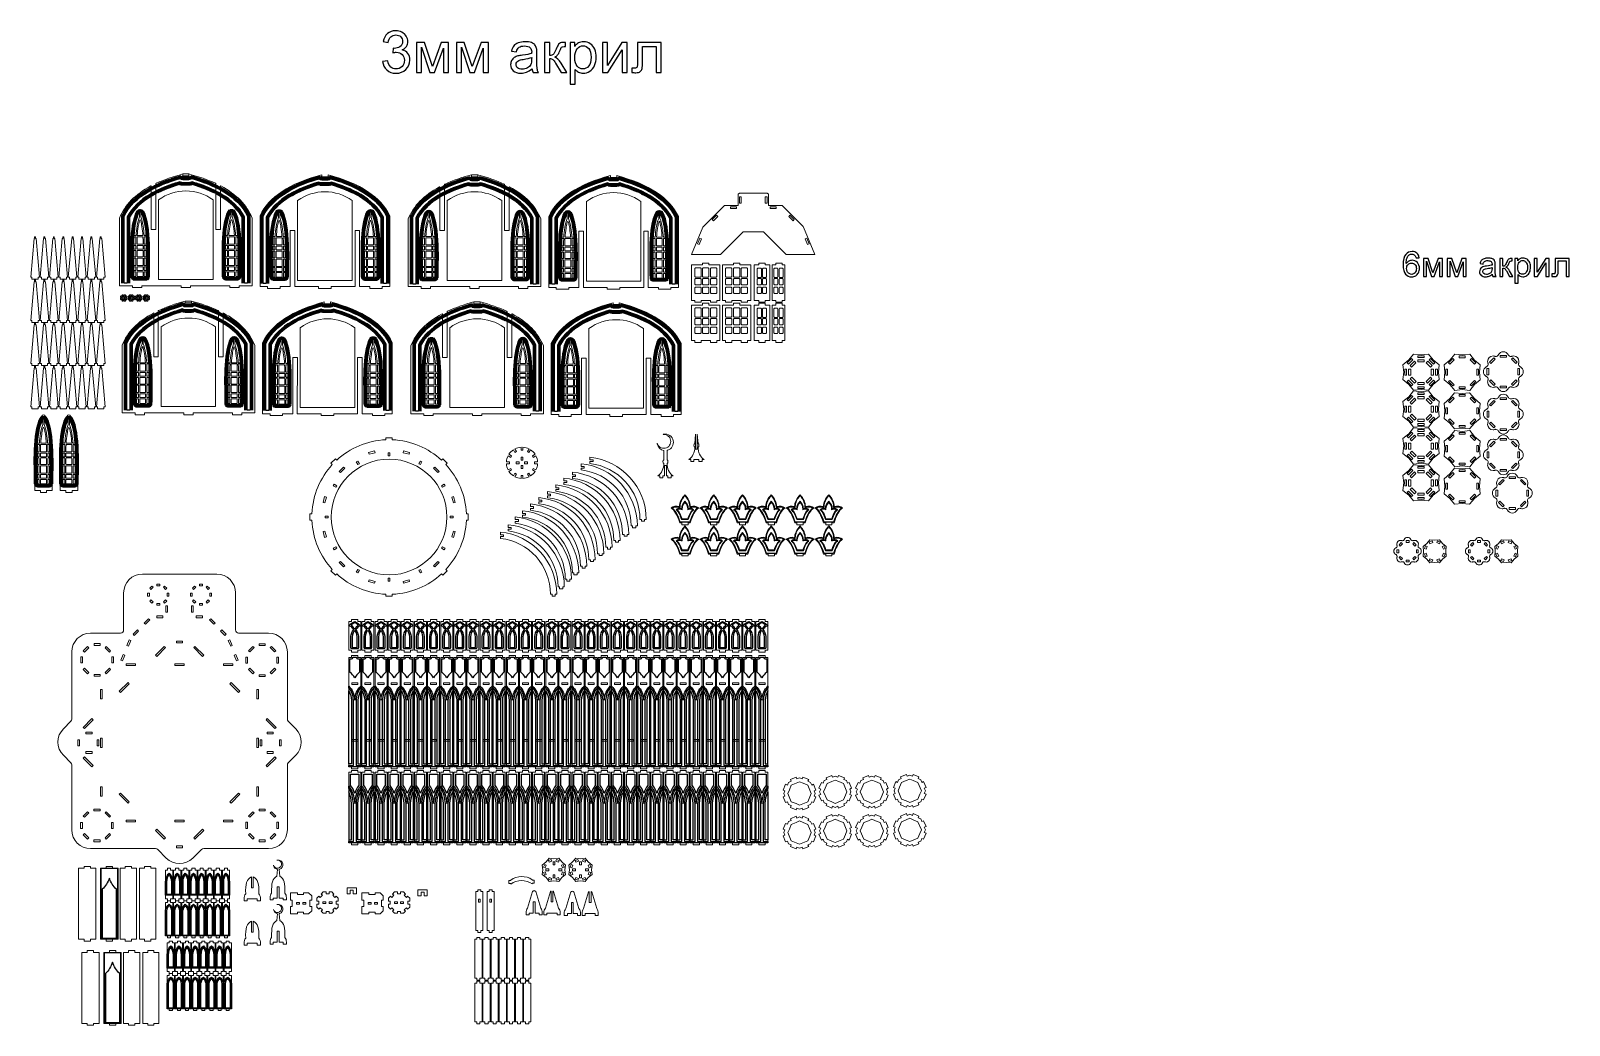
# Model space of a CAD drawing. Header units: centimetres. Extents: x -57 to 189, y -76 to 83.
import ezdxf

# ---------------------------------------------------------------- set-up
doc = ezdxf.new("R2010")
doc.units = ezdxf.units.CM
doc.header["$MEASUREMENT"] = 0
doc.layers.add('DEFAULT', color=7, linetype='Continuous')
doc.layers.add('layer 1', color=7, linetype='Continuous')

msp = doc.modelspace()

# ---------------------------------------------------------------- linework, layer by layer
at = {"layer": 'DEFAULT', "color": 250, "lineweight": 9}
for points in [[(-32.42089, 59.44383), (-31.42089, 59.44383), (-31.42089, 59.74381), (-32.42089, 59.74381), (-32.42089, 59.44383)], [(13.7332, 59.31189), (14.7332, 59.31189), (14.7332, 59.61187), (13.7332, 59.61187), (13.7332, 59.31189)], [(55.15242, 54.20501), (56.13242, 54.20501), (56.13242, 54.48501), (55.15242, 54.48501), (55.15242, 54.20501)], [(56.60243, 55.10501), (56.88243, 55.10501), (56.88243, 56.08501), (56.60243, 56.08501), (56.60243, 55.10501)], [(60.72284, 55.10501), (61.00284, 55.10501), (61.00284, 56.08501), (60.72284, 56.08501), (60.72284, 55.10501)], [(61.47284, 54.20501), (62.45284, 54.20501), (62.45284, 54.48501), (61.47284, 54.48501), (61.47284, 54.20501)], [(-41.99743, 39.79275), (-41.71743, 39.79275), (-41.71743, 40.07275), (-41.99743, 40.07275), (-41.99743, 39.79275)], [(-40.79743, 39.79275), (-40.51743, 39.79275), (-40.51743, 40.07275), (-40.79743, 40.07275), (-40.79743, 39.79275)], [(-39.59743, 39.79275), (-39.31743, 39.79275), (-39.31743, 40.07275), (-39.59743, 40.07275), (-39.59743, 39.79275)], [(-38.39743, 39.79275), (-38.11743, 39.79275), (-38.11743, 40.07275), (-38.39743, 40.07275), (-38.39743, 39.79275)], [(-32.00929, 39.12382), (-31.00929, 39.12382), (-31.00929, 39.4238), (-32.00929, 39.4238), (-32.00929, 39.12382)], [(14.1448, 38.99188), (15.1448, 38.99188), (15.1448, 39.29186), (14.1448, 39.29186), (14.1448, 38.99188)], [(165.06596, 29.68856), (166.04096, 29.68856), (166.04096, 30.0467), (165.06596, 30.0467), (165.06596, 29.68856)], [(165.06596, 26.0692), (166.04096, 26.0692), (166.04096, 26.42734), (165.06596, 26.42734), (165.06596, 26.0692)], [(165.06596, 23.78856), (166.04096, 23.78856), (166.04096, 24.1467), (165.06596, 24.1467), (165.06596, 23.78856)], [(165.06596, 20.1692), (166.04096, 20.1692), (166.04096, 20.52734), (165.06596, 20.52734), (165.06596, 20.1692)], [(165.06596, 17.88856), (166.04096, 17.88856), (166.04096, 18.2467), (165.06596, 18.2467), (165.06596, 17.88856)], [(20.91025, 13.4235), (21.39025, 13.4235), (21.39025, 13.7035), (20.91025, 13.7035), (20.91025, 13.4235)], [(22.2202, 13.4235), (22.7002, 13.4235), (22.7002, 13.7035), (22.2202, 13.7035), (22.2202, 13.4235)], [(165.06596, 14.2692), (166.04096, 14.2692), (166.04096, 14.62734), (165.06596, 14.62734), (165.06596, 14.2692)], [(165.06596, 11.98856), (166.04096, 11.98856), (166.04096, 12.3467), (165.06596, 12.3467), (165.06596, 11.98856)], [(165.06596, 8.3692), (166.04096, 8.3692), (166.04096, 8.72734), (165.06596, 8.72734), (165.06596, 8.3692)], [(-36.57698, -11.2004), (-35.59698, -11.2004), (-35.59698, -10.9204), (-36.57698, -10.9204), (-36.57698, -11.2004)], [(-33.41679, -15.21214), (-32.43679, -15.21214), (-32.43679, -14.93214), (-33.41679, -14.93214), (-33.41679, -15.21214)], [(-33.41521, -47.97962), (-32.43521, -47.97962), (-32.43521, -47.69962), (-33.41521, -47.69962), (-33.41521, -47.97962)], [(14.85432, -56.66278), (15.13432, -56.66278), (15.13432, -56.18278), (14.85432, -56.18278), (14.85432, -56.66278)], [(16.67086, -56.66278), (16.95086, -56.66278), (16.95086, -56.18278), (16.67086, -56.18278), (16.67086, -56.66278)]]:
    msp.add_lwpolyline(points, close=True, dxfattribs=at)
msp.add_ellipse((0.5728, 4.89988), major_axis=(0, 9.25), ratio=1, dxfattribs=at)
at = {"layer": 'DEFAULT', "color": 250}
for points, knots in [([(-0.46222, 77.73117), (-0.46222, 77.73117), (0.35529, 77.84265), (0.35529, 77.84265), (0.35529, 77.84265), (0.44974, 77.37815), (0.60767, 77.04372), (0.83217, 76.83934), (0.83217, 76.83934), (1.05668, 76.63496), (1.33228, 76.53277), (1.65897, 76.53277), (1.65897, 76.53277), (2.04605, 76.53277), (2.37275, 76.66593), (2.63596, 76.93224), (2.63596, 76.93224), (2.89917, 77.19855), (3.03078, 77.52834), (3.03078, 77.92161), (3.03078, 77.92161), (3.03078, 78.2963), (2.90846, 78.60596), (2.66228, 78.8506), (2.66228, 78.8506), (2.41765, 79.09368), (2.10644, 79.216), (1.7271, 79.216), (1.7271, 79.216), (1.57227, 79.216), (1.38028, 79.18503), (1.14958, 79.12465), (1.14958, 79.12465), (1.14958, 79.12465), (1.24093, 79.83997), (1.24093, 79.83997), (1.24093, 79.83997), (1.29512, 79.83378), (1.34002, 79.83068), (1.37254, 79.83068), (1.37254, 79.83068), (1.72246, 79.83068), (2.03521, 79.92203), (2.31546, 80.10318), (2.31546, 80.10318), (2.59416, 80.28434), (2.7335, 80.56303), (2.7335, 80.93927), (2.7335, 80.93927), (2.7335, 81.2381), (2.63131, 81.48583), (2.42849, 81.68246), (2.42849, 81.68246), (2.22566, 81.8791), (1.96399, 81.97664), (1.64349, 81.97664), (1.64349, 81.97664), (1.32454, 81.97664), (1.05978, 81.876), (0.84766, 81.67472), (0.84766, 81.67472), (0.63554, 81.47344), (0.49929, 81.17152), (0.4389, 80.76896), (0.4389, 80.76896), (0.4389, 80.76896), (-0.37861, 80.9176), (-0.37861, 80.9176), (-0.37861, 80.9176), (-0.27797, 81.4657), (-0.05191, 81.89149), (0.30265, 82.19341), (0.30265, 82.19341), (0.65567, 82.49533), (1.09694, 82.64551), (1.62336, 82.64551), (1.62336, 82.64551), (1.98567, 82.64551), (2.3201, 82.5681), (2.62512, 82.41172), (2.62512, 82.41172), (2.93169, 82.25689), (3.16548, 82.04477), (3.32651, 81.77691), (3.32651, 81.77691), (3.48908, 81.5075), (3.56959, 81.22261), (3.56959, 80.92069), (3.56959, 80.92069), (3.56959, 80.63425), (3.49218, 80.37414), (3.33889, 80.13879), (3.33889, 80.13879), (3.18406, 79.90345), (2.95491, 79.7161), (2.65299, 79.57676), (2.65299, 79.57676), (3.04626, 79.48695), (3.35128, 79.29806), (3.56959, 79.01162), (3.56959, 79.01162), (3.78636, 78.72673), (3.89474, 78.36752), (3.89474, 77.93864), (3.89474, 77.93864), (3.89474, 77.35802), (3.68262, 76.86411), (3.25993, 76.46), (3.25993, 76.46), (2.83569, 76.05589), (2.29998, 75.85461), (1.65278, 75.85461), (1.65278, 75.85461), (1.06907, 75.85461), (0.58444, 76.02957), (0.19891, 76.37794), (0.19891, 76.37794), (-0.18816, 76.72631), (-0.40802, 77.17687), (-0.46222, 77.73117)], [0, 0, 0, 0, 0.032258065, 0.032258065, 0.032258065, 0.032258065, 0.064516129, 0.064516129, 0.064516129, 0.064516129, 0.096774194, 0.096774194, 0.096774194, 0.096774194, 0.129032258, 0.129032258, 0.129032258, 0.129032258, 0.161290323, 0.161290323, 0.161290323, 0.161290323, 0.193548387, 0.193548387, 0.193548387, 0.193548387, 0.225806452, 0.225806452, 0.225806452, 0.225806452, 0.258064516, 0.258064516, 0.258064516, 0.258064516, 0.290322581, 0.290322581, 0.290322581, 0.290322581, 0.322580645, 0.322580645, 0.322580645, 0.322580645, 0.35483871, 0.35483871, 0.35483871, 0.35483871, 0.387096774, 0.387096774, 0.387096774, 0.387096774, 0.419354839, 0.419354839, 0.419354839, 0.419354839, 0.451612903, 0.451612903, 0.451612903, 0.451612903, 0.483870968, 0.483870968, 0.483870968, 0.483870968, 0.516129032, 0.516129032, 0.516129032, 0.516129032, 0.548387097, 0.548387097, 0.548387097, 0.548387097, 0.580645161, 0.580645161, 0.580645161, 0.580645161, 0.612903226, 0.612903226, 0.612903226, 0.612903226, 0.64516129, 0.64516129, 0.64516129, 0.64516129, 0.677419355, 0.677419355, 0.677419355, 0.677419355, 0.709677419, 0.709677419, 0.709677419, 0.709677419, 0.741935484, 0.741935484, 0.741935484, 0.741935484, 0.774193548, 0.774193548, 0.774193548, 0.774193548, 0.806451613, 0.806451613, 0.806451613, 0.806451613, 0.838709677, 0.838709677, 0.838709677, 0.838709677, 0.870967742, 0.870967742, 0.870967742, 0.870967742, 0.903225806, 0.903225806, 0.903225806, 0.903225806, 0.935483871, 0.935483871, 0.935483871, 0.935483871, 1, 1, 1, 1]), ([(4.95533, 80.78754), (4.95533, 80.78754), (6.21256, 80.78754), (6.21256, 80.78754), (6.21256, 80.78754), (6.21256, 80.78754), (7.48682, 76.92914), (7.48682, 76.92914), (7.48682, 76.92914), (7.48682, 76.92914), (8.89734, 80.78754), (8.89734, 80.78754), (8.89734, 80.78754), (8.89734, 80.78754), (10.06477, 80.78754), (10.06477, 80.78754), (10.06477, 80.78754), (10.06477, 80.78754), (10.06477, 75.96609), (10.06477, 75.96609), (10.06477, 75.96609), (10.06477, 75.96609), (9.24726, 75.96609), (9.24726, 75.96609), (9.24726, 75.96609), (9.24726, 75.96609), (9.24726, 79.84771), (9.24726, 79.84771), (9.24726, 79.84771), (9.24726, 79.84771), (7.82745, 75.96609), (7.82745, 75.96609), (7.82745, 75.96609), (7.82745, 75.96609), (7.09665, 75.96609), (7.09665, 75.96609), (7.09665, 75.96609), (7.09665, 75.96609), (5.75426, 80.03351), (5.75426, 80.03351), (5.75426, 80.03351), (5.75426, 80.03351), (5.75426, 75.96609), (5.75426, 75.96609), (5.75426, 75.96609), (5.75426, 75.96609), (4.95533, 75.96609), (4.95533, 75.96609), (4.95533, 75.96609), (4.95533, 75.96609), (4.95533, 80.78754), (4.95533, 80.78754)], [0, 0, 0, 0, 0.071428571, 0.071428571, 0.071428571, 0.071428571, 0.142857143, 0.142857143, 0.142857143, 0.142857143, 0.214285714, 0.214285714, 0.214285714, 0.214285714, 0.285714286, 0.285714286, 0.285714286, 0.285714286, 0.357142857, 0.357142857, 0.357142857, 0.357142857, 0.428571429, 0.428571429, 0.428571429, 0.428571429, 0.5, 0.5, 0.5, 0.5, 0.571428571, 0.571428571, 0.571428571, 0.571428571, 0.642857143, 0.642857143, 0.642857143, 0.642857143, 0.714285714, 0.714285714, 0.714285714, 0.714285714, 0.785714286, 0.785714286, 0.785714286, 0.785714286, 0.857142857, 0.857142857, 0.857142857, 0.857142857, 1, 1, 1, 1]), ([(11.34212, 80.78754), (11.34212, 80.78754), (12.59935, 80.78754), (12.59935, 80.78754), (12.59935, 80.78754), (12.59935, 80.78754), (13.87361, 76.92914), (13.87361, 76.92914), (13.87361, 76.92914), (13.87361, 76.92914), (15.28413, 80.78754), (15.28413, 80.78754), (15.28413, 80.78754), (15.28413, 80.78754), (16.45156, 80.78754), (16.45156, 80.78754), (16.45156, 80.78754), (16.45156, 80.78754), (16.45156, 75.96609), (16.45156, 75.96609), (16.45156, 75.96609), (16.45156, 75.96609), (15.63405, 75.96609), (15.63405, 75.96609), (15.63405, 75.96609), (15.63405, 75.96609), (15.63405, 79.84771), (15.63405, 79.84771), (15.63405, 79.84771), (15.63405, 79.84771), (14.21424, 75.96609), (14.21424, 75.96609), (14.21424, 75.96609), (14.21424, 75.96609), (13.48344, 75.96609), (13.48344, 75.96609), (13.48344, 75.96609), (13.48344, 75.96609), (12.14105, 80.03351), (12.14105, 80.03351), (12.14105, 80.03351), (12.14105, 80.03351), (12.14105, 75.96609), (12.14105, 75.96609), (12.14105, 75.96609), (12.14105, 75.96609), (11.34212, 75.96609), (11.34212, 75.96609), (11.34212, 75.96609), (11.34212, 75.96609), (11.34212, 80.78754), (11.34212, 80.78754)], [0, 0, 0, 0, 0.071428571, 0.071428571, 0.071428571, 0.071428571, 0.142857143, 0.142857143, 0.142857143, 0.142857143, 0.214285714, 0.214285714, 0.214285714, 0.214285714, 0.285714286, 0.285714286, 0.285714286, 0.285714286, 0.357142857, 0.357142857, 0.357142857, 0.357142857, 0.428571429, 0.428571429, 0.428571429, 0.428571429, 0.5, 0.5, 0.5, 0.5, 0.571428571, 0.571428571, 0.571428571, 0.571428571, 0.642857143, 0.642857143, 0.642857143, 0.642857143, 0.714285714, 0.714285714, 0.714285714, 0.714285714, 0.785714286, 0.785714286, 0.785714286, 0.785714286, 0.857142857, 0.857142857, 0.857142857, 0.857142857, 1, 1, 1, 1]), ([(23.43135, 76.56993), (23.12788, 76.31136), (22.83525, 76.13021), (22.55501, 76.02338), (22.55501, 76.02338), (22.27476, 75.91654), (21.97439, 75.8639), (21.65234, 75.8639), (21.65234, 75.8639), (21.12282, 75.8639), (20.71561, 75.99241), (20.43072, 76.25098), (20.43072, 76.25098), (20.14583, 76.508), (20.00339, 76.83779), (20.00339, 77.2388), (20.00339, 77.2388), (20.00339, 77.47415), (20.05758, 77.68936), (20.16441, 77.88445), (20.16441, 77.88445), (20.27279, 78.07954), (20.41369, 78.23437), (20.5871, 78.35204), (20.5871, 78.35204), (20.76206, 78.46971), (20.95715, 78.55951), (21.17546, 78.6199), (21.17546, 78.6199), (21.33648, 78.6617), (21.57957, 78.70196), (21.90317, 78.74222), (21.90317, 78.74222), (22.56275, 78.81963), (23.05047, 78.91408), (23.36168, 79.02246), (23.36168, 79.02246), (23.36477, 79.13394), (23.36632, 79.20516), (23.36632, 79.23458), (23.36632, 79.23458), (23.36632, 79.56592), (23.28891, 79.79971), (23.13408, 79.93597), (23.13408, 79.93597), (22.92505, 80.12021), (22.61384, 80.21157), (22.20199, 80.21157), (22.20199, 80.21157), (21.81646, 80.21157), (21.53157, 80.14344), (21.34887, 80.00874), (21.34887, 80.00874), (21.16462, 79.87403), (21.02992, 79.63559), (20.94166, 79.29187), (20.94166, 79.29187), (20.94166, 79.29187), (20.14273, 79.40335), (20.14273, 79.40335), (20.14273, 79.40335), (20.2155, 79.74552), (20.33472, 80.02267), (20.50194, 80.23324), (20.50194, 80.23324), (20.66916, 80.44381), (20.9107, 80.60484), (21.22655, 80.71941), (21.22655, 80.71941), (21.54086, 80.83244), (21.90781, 80.88973), (22.32276, 80.88973), (22.32276, 80.88973), (22.73461, 80.88973), (23.07059, 80.84173), (23.32916, 80.74418), (23.32916, 80.74418), (23.58618, 80.64664), (23.77663, 80.52587), (23.89739, 80.37878), (23.89739, 80.37878), (24.01816, 80.23169), (24.10332, 80.0459), (24.15287, 79.82139), (24.15287, 79.82139), (24.17919, 79.68204), (24.19312, 79.43122), (24.19312, 79.07046), (24.19312, 79.07046), (24.19312, 79.07046), (24.19312, 77.98664), (24.19312, 77.98664), (24.19312, 77.98664), (24.19312, 77.22951), (24.21015, 76.75108), (24.24422, 76.54826), (24.24422, 76.54826), (24.27673, 76.34543), (24.34486, 76.15189), (24.44395, 75.96609), (24.44395, 75.96609), (24.44395, 75.96609), (23.58928, 75.96609), (23.58928, 75.96609), (23.58928, 75.96609), (23.50722, 76.13795), (23.45458, 76.33923), (23.43135, 76.56993)], [0, 0, 0, 0, 0.035714286, 0.035714286, 0.035714286, 0.035714286, 0.071428571, 0.071428571, 0.071428571, 0.071428571, 0.107142857, 0.107142857, 0.107142857, 0.107142857, 0.142857143, 0.142857143, 0.142857143, 0.142857143, 0.178571429, 0.178571429, 0.178571429, 0.178571429, 0.214285714, 0.214285714, 0.214285714, 0.214285714, 0.25, 0.25, 0.25, 0.25, 0.285714286, 0.285714286, 0.285714286, 0.285714286, 0.321428571, 0.321428571, 0.321428571, 0.321428571, 0.357142857, 0.357142857, 0.357142857, 0.357142857, 0.392857143, 0.392857143, 0.392857143, 0.392857143, 0.428571429, 0.428571429, 0.428571429, 0.428571429, 0.464285714, 0.464285714, 0.464285714, 0.464285714, 0.5, 0.5, 0.5, 0.5, 0.535714286, 0.535714286, 0.535714286, 0.535714286, 0.571428571, 0.571428571, 0.571428571, 0.571428571, 0.607142857, 0.607142857, 0.607142857, 0.607142857, 0.642857143, 0.642857143, 0.642857143, 0.642857143, 0.678571429, 0.678571429, 0.678571429, 0.678571429, 0.714285714, 0.714285714, 0.714285714, 0.714285714, 0.75, 0.75, 0.75, 0.75, 0.785714286, 0.785714286, 0.785714286, 0.785714286, 0.821428571, 0.821428571, 0.821428571, 0.821428571, 0.857142857, 0.857142857, 0.857142857, 0.857142857, 0.892857143, 0.892857143, 0.892857143, 0.892857143, 0.928571429, 0.928571429, 0.928571429, 0.928571429, 1, 1, 1, 1]), ([(25.43951, 80.78754), (25.43951, 80.78754), (26.25702, 80.78754), (26.25702, 80.78754), (26.25702, 80.78754), (26.25702, 80.78754), (26.25702, 78.7066), (26.25702, 78.7066), (26.25702, 78.7066), (26.51714, 78.7066), (26.69984, 78.75615), (26.80512, 78.85679), (26.80512, 78.85679), (26.90886, 78.95588), (27.06214, 79.24542), (27.26652, 79.72694), (27.26652, 79.72694), (27.42755, 80.10783), (27.5576, 80.35865), (27.6567, 80.47942), (27.6567, 80.47942), (27.75734, 80.60019), (27.87191, 80.68225), (28.00197, 80.72406), (28.00197, 80.72406), (28.13358, 80.76586), (28.3426, 80.78754), (28.62904, 80.78754), (28.62904, 80.78754), (28.62904, 80.78754), (28.79316, 80.78754), (28.79316, 80.78754), (28.79316, 80.78754), (28.79316, 80.78754), (28.79316, 80.11402), (28.79316, 80.11402), (28.79316, 80.11402), (28.79316, 80.11402), (28.56556, 80.11867), (28.56556, 80.11867), (28.56556, 80.11867), (28.35034, 80.11867), (28.21254, 80.08615), (28.15216, 80.02267), (28.15216, 80.02267), (28.08868, 79.95609), (27.99113, 79.75791), (27.86107, 79.42812), (27.86107, 79.42812), (27.73721, 79.11226), (27.62418, 78.89395), (27.52045, 78.77318), (27.52045, 78.77318), (27.41826, 78.65241), (27.25878, 78.54248), (27.04356, 78.44184), (27.04356, 78.44184), (27.39503, 78.3474), (27.74185, 78.0207), (28.08248, 77.46021), (28.08248, 77.46021), (28.08248, 77.46021), (28.97896, 75.96609), (28.97896, 75.96609), (28.97896, 75.96609), (28.97896, 75.96609), (28.08093, 75.96609), (28.08093, 75.96609), (28.08093, 75.96609), (28.08093, 75.96609), (27.19685, 77.45557), (27.19685, 77.45557), (27.19685, 77.45557), (27.01879, 77.75749), (26.86396, 77.95567), (26.73235, 78.05167), (26.73235, 78.05167), (26.5992, 78.14766), (26.44127, 78.19566), (26.25702, 78.19566), (26.25702, 78.19566), (26.25702, 78.19566), (26.25702, 75.96609), (26.25702, 75.96609), (26.25702, 75.96609), (26.25702, 75.96609), (25.43951, 75.96609), (25.43951, 75.96609), (25.43951, 75.96609), (25.43951, 75.96609), (25.43951, 80.78754), (25.43951, 80.78754)], [0, 0, 0, 0, 0.041666667, 0.041666667, 0.041666667, 0.041666667, 0.083333333, 0.083333333, 0.083333333, 0.083333333, 0.125, 0.125, 0.125, 0.125, 0.166666667, 0.166666667, 0.166666667, 0.166666667, 0.208333333, 0.208333333, 0.208333333, 0.208333333, 0.25, 0.25, 0.25, 0.25, 0.291666667, 0.291666667, 0.291666667, 0.291666667, 0.333333333, 0.333333333, 0.333333333, 0.333333333, 0.375, 0.375, 0.375, 0.375, 0.416666667, 0.416666667, 0.416666667, 0.416666667, 0.458333333, 0.458333333, 0.458333333, 0.458333333, 0.5, 0.5, 0.5, 0.5, 0.541666667, 0.541666667, 0.541666667, 0.541666667, 0.583333333, 0.583333333, 0.583333333, 0.583333333, 0.625, 0.625, 0.625, 0.625, 0.666666667, 0.666666667, 0.666666667, 0.666666667, 0.708333333, 0.708333333, 0.708333333, 0.708333333, 0.75, 0.75, 0.75, 0.75, 0.791666667, 0.791666667, 0.791666667, 0.791666667, 0.833333333, 0.833333333, 0.833333333, 0.833333333, 0.875, 0.875, 0.875, 0.875, 0.916666667, 0.916666667, 0.916666667, 0.916666667, 1, 1, 1, 1]), ([(29.51312, 74.1174), (29.51312, 74.1174), (29.51312, 80.78754), (29.51312, 80.78754), (29.51312, 80.78754), (29.51312, 80.78754), (30.25631, 80.78754), (30.25631, 80.78754), (30.25631, 80.78754), (30.25631, 80.78754), (30.25631, 80.15428), (30.25631, 80.15428), (30.25631, 80.15428), (30.43127, 80.39891), (30.62946, 80.58316), (30.85086, 80.70548), (30.85086, 80.70548), (31.07073, 80.82779), (31.33858, 80.88973), (31.65289, 80.88973), (31.65289, 80.88973), (32.06474, 80.88973), (32.42705, 80.78444), (32.74136, 80.57232), (32.74136, 80.57232), (33.05566, 80.36175), (33.29255, 80.06293), (33.45358, 79.67895), (33.45358, 79.67895), (33.61306, 79.29342), (33.69357, 78.87227), (33.69357, 78.41243), (33.69357, 78.41243), (33.69357, 77.92161), (33.60531, 77.47879), (33.42881, 77.08397), (33.42881, 77.08397), (33.2523, 76.6907), (32.99528, 76.38878), (32.65775, 76.17821), (32.65775, 76.17821), (32.32176, 75.96919), (31.9672, 75.8639), (31.5956, 75.8639), (31.5956, 75.8639), (31.3231, 75.8639), (31.07847, 75.92119), (30.86325, 76.03576), (30.86325, 76.03576), (30.64649, 76.15034), (30.46998, 76.29433), (30.33063, 76.46929), (30.33063, 76.46929), (30.33063, 76.46929), (30.33063, 74.1174), (30.33063, 74.1174), (30.33063, 74.1174), (30.33063, 74.1174), (29.51312, 74.1174), (29.51312, 74.1174)], [0, 0, 0, 0, 0.0625, 0.0625, 0.0625, 0.0625, 0.125, 0.125, 0.125, 0.125, 0.1875, 0.1875, 0.1875, 0.1875, 0.25, 0.25, 0.25, 0.25, 0.3125, 0.3125, 0.3125, 0.3125, 0.375, 0.375, 0.375, 0.375, 0.4375, 0.4375, 0.4375, 0.4375, 0.5, 0.5, 0.5, 0.5, 0.5625, 0.5625, 0.5625, 0.5625, 0.625, 0.625, 0.625, 0.625, 0.6875, 0.6875, 0.6875, 0.6875, 0.75, 0.75, 0.75, 0.75, 0.8125, 0.8125, 0.8125, 0.8125, 0.875, 0.875, 0.875, 0.875, 1, 1, 1, 1]), ([(30.25631, 78.3474), (30.25631, 77.72962), (30.38173, 77.27287), (30.631, 76.97714), (30.631, 76.97714), (30.88183, 76.68141), (31.1853, 76.53277), (31.54141, 76.53277), (31.54141, 76.53277), (31.90372, 76.53277), (32.21338, 76.68606), (32.4704, 76.99262), (32.4704, 76.99262), (32.72897, 77.29919), (32.85748, 77.77297), (32.85748, 78.41552), (32.85748, 78.41552), (32.85748, 79.02865), (32.73207, 79.48695), (32.47969, 79.79197), (32.47969, 79.79197), (32.22732, 80.09699), (31.92694, 80.24872), (31.57702, 80.24872), (31.57702, 80.24872), (31.2302, 80.24872), (30.92364, 80.08615), (30.65733, 79.76255), (30.65733, 79.76255), (30.38947, 79.43741), (30.25631, 78.96672), (30.25631, 78.3474)], [0, 0, 0, 0, 0.111111111, 0.111111111, 0.111111111, 0.111111111, 0.222222222, 0.222222222, 0.222222222, 0.222222222, 0.333333333, 0.333333333, 0.333333333, 0.333333333, 0.444444444, 0.444444444, 0.444444444, 0.444444444, 0.555555556, 0.555555556, 0.555555556, 0.555555556, 0.666666667, 0.666666667, 0.666666667, 0.666666667, 0.777777778, 0.777777778, 0.777777778, 0.777777778, 1, 1, 1, 1]), ([(34.67984, 80.78754), (34.67984, 80.78754), (35.49735, 80.78754), (35.49735, 80.78754), (35.49735, 80.78754), (35.49735, 80.78754), (35.49735, 77.11029), (35.49735, 77.11029), (35.49735, 77.11029), (35.49735, 77.11029), (37.76873, 80.78754), (37.76873, 80.78754), (37.76873, 80.78754), (37.76873, 80.78754), (38.64662, 80.78754), (38.64662, 80.78754), (38.64662, 80.78754), (38.64662, 80.78754), (38.64662, 75.96609), (38.64662, 75.96609), (38.64662, 75.96609), (38.64662, 75.96609), (37.82911, 75.96609), (37.82911, 75.96609), (37.82911, 75.96609), (37.82911, 75.96609), (37.82911, 79.62011), (37.82911, 79.62011), (37.82911, 79.62011), (37.82911, 79.62011), (35.56083, 75.96609), (35.56083, 75.96609), (35.56083, 75.96609), (35.56083, 75.96609), (34.67984, 75.96609), (34.67984, 75.96609), (34.67984, 75.96609), (34.67984, 75.96609), (34.67984, 80.78754), (34.67984, 80.78754)], [0, 0, 0, 0, 0.090909091, 0.090909091, 0.090909091, 0.090909091, 0.181818182, 0.181818182, 0.181818182, 0.181818182, 0.272727273, 0.272727273, 0.272727273, 0.272727273, 0.363636364, 0.363636364, 0.363636364, 0.363636364, 0.454545455, 0.454545455, 0.454545455, 0.454545455, 0.545454545, 0.545454545, 0.545454545, 0.545454545, 0.636363636, 0.636363636, 0.636363636, 0.636363636, 0.727272727, 0.727272727, 0.727272727, 0.727272727, 0.818181818, 0.818181818, 0.818181818, 0.818181818, 1, 1, 1, 1]), ([(40.26926, 80.78754), (40.26926, 80.78754), (44.06882, 80.78754), (44.06882, 80.78754), (44.06882, 80.78754), (44.06882, 80.78754), (44.06882, 75.97073), (44.06882, 75.97073), (44.06882, 75.97073), (44.06882, 75.97073), (43.25131, 75.97073), (43.25131, 75.97073), (43.25131, 75.97073), (43.25131, 75.97073), (43.25131, 80.10938), (43.25131, 80.10938), (43.25131, 80.10938), (43.25131, 80.10938), (41.08677, 80.10938), (41.08677, 80.10938), (41.08677, 80.10938), (41.08677, 80.10938), (41.08677, 77.71104), (41.08677, 77.71104), (41.08677, 77.71104), (41.08677, 77.1521), (41.06819, 76.7836), (41.03258, 76.604), (41.03258, 76.604), (40.99542, 76.42594), (40.89632, 76.27111), (40.73375, 76.13795), (40.73375, 76.13795), (40.56963, 76.0048), (40.33429, 75.93822), (40.02617, 75.93822), (40.02617, 75.93822), (39.83573, 75.93822), (39.61587, 75.95061), (39.36814, 75.97383), (39.36814, 75.97383), (39.36814, 75.97383), (39.36814, 76.65354), (39.36814, 76.65354), (39.36814, 76.65354), (39.36814, 76.65354), (39.7258, 76.65354), (39.7258, 76.65354), (39.7258, 76.65354), (39.89457, 76.65354), (40.01533, 76.67057), (40.0881, 76.70618), (40.0881, 76.70618), (40.16087, 76.74025), (40.20887, 76.79599), (40.23365, 76.87185), (40.23365, 76.87185), (40.25687, 76.94772), (40.26926, 77.1939), (40.26926, 77.6104), (40.26926, 77.6104), (40.26926, 77.6104), (40.26926, 80.78754), (40.26926, 80.78754)], [0, 0, 0, 0, 0.058823529, 0.058823529, 0.058823529, 0.058823529, 0.117647059, 0.117647059, 0.117647059, 0.117647059, 0.176470588, 0.176470588, 0.176470588, 0.176470588, 0.235294118, 0.235294118, 0.235294118, 0.235294118, 0.294117647, 0.294117647, 0.294117647, 0.294117647, 0.352941176, 0.352941176, 0.352941176, 0.352941176, 0.411764706, 0.411764706, 0.411764706, 0.411764706, 0.470588235, 0.470588235, 0.470588235, 0.470588235, 0.529411765, 0.529411765, 0.529411765, 0.529411765, 0.588235294, 0.588235294, 0.588235294, 0.588235294, 0.647058824, 0.647058824, 0.647058824, 0.647058824, 0.705882353, 0.705882353, 0.705882353, 0.705882353, 0.764705882, 0.764705882, 0.764705882, 0.764705882, 0.823529412, 0.823529412, 0.823529412, 0.823529412, 0.882352941, 0.882352941, 0.882352941, 0.882352941, 1, 1, 1, 1]), ([(23.36632, 78.38146), (23.06905, 78.26069), (22.62313, 78.1585), (22.02858, 78.07489), (22.02858, 78.07489), (21.69105, 78.0269), (21.45261, 77.9727), (21.31326, 77.91232), (21.31326, 77.91232), (21.17391, 77.85194), (21.06708, 77.76368), (20.99121, 77.64911), (20.99121, 77.64911), (20.91534, 77.53298), (20.87663, 77.40447), (20.87663, 77.26203), (20.87663, 77.26203), (20.87663, 77.04681), (20.9587, 76.86566), (21.12436, 76.72167), (21.12436, 76.72167), (21.29003, 76.57767), (21.53157, 76.5049), (21.84898, 76.5049), (21.84898, 76.5049), (22.16328, 76.5049), (22.44353, 76.57303), (22.68971, 76.71083), (22.68971, 76.71083), (22.93434, 76.84708), (23.1155, 77.03443), (23.23007, 77.27132), (23.23007, 77.27132), (23.31832, 77.45557), (23.36168, 77.72652), (23.36168, 78.08418), (23.36168, 78.08418), (23.36168, 78.08418), (23.36632, 78.38146), (23.36632, 78.38146)], [0, 0, 0, 0, 0.090909091, 0.090909091, 0.090909091, 0.090909091, 0.181818182, 0.181818182, 0.181818182, 0.181818182, 0.272727273, 0.272727273, 0.272727273, 0.272727273, 0.363636364, 0.363636364, 0.363636364, 0.363636364, 0.454545455, 0.454545455, 0.454545455, 0.454545455, 0.545454545, 0.545454545, 0.545454545, 0.545454545, 0.636363636, 0.636363636, 0.636363636, 0.636363636, 0.727272727, 0.727272727, 0.727272727, 0.727272727, 0.818181818, 0.818181818, 0.818181818, 0.818181818, 1, 1, 1, 1]), ([(-41.29101, 52.8875), (-39.71509, 55.93839), (-36.07324, 57.56205), (-32.90842, 58.48217), (-32.90842, 58.48217), (-32.7612, 58.39977), (-32.59383, 58.35505), (-32.42089, 58.35505), (-32.42089, 58.35505), (-32.42089, 58.35505), (-31.42089, 58.35505), (-31.42089, 58.35505), (-31.42089, 58.35505), (-31.24795, 58.35505), (-31.08058, 58.39977), (-30.93336, 58.48217), (-30.93336, 58.48217), (-27.76854, 57.56205), (-24.12669, 55.93839), (-22.55077, 52.8875), (-22.55077, 52.8875), (-22.55077, 52.8875), (-22.55078, 42.28327), (-22.55078, 42.28327), (-22.55078, 42.28327), (-22.55078, 42.28327), (-22.05078, 42.28327), (-22.05078, 42.28327), (-22.05078, 42.28327), (-22.05078, 42.28327), (-22.05077, 53.00682), (-22.05077, 53.00682), (-22.05077, 53.00682), (-23.70176, 56.33481), (-27.60434, 58.06445), (-31.03928, 59.03257), (-31.03928, 59.03257), (-31.13112, 58.9241), (-31.2682, 58.85505), (-31.42089, 58.85505), (-31.42089, 58.85505), (-31.42089, 58.85505), (-32.42089, 58.85505), (-32.42089, 58.85505), (-32.42089, 58.85505), (-32.57358, 58.85505), (-32.71066, 58.9241), (-32.8025, 59.03257), (-32.8025, 59.03257), (-36.23744, 58.06445), (-40.14002, 56.33481), (-41.79101, 53.00682), (-41.79101, 53.00682), (-41.79101, 53.00682), (-41.791, 42.28327), (-41.791, 42.28327), (-41.791, 42.28327), (-41.791, 42.28327), (-41.291, 42.28327), (-41.291, 42.28327), (-41.291, 42.28327), (-41.291, 42.28327), (-41.29101, 52.8875), (-41.29101, 52.8875)], [0, 0, 0, 0, 0.058823529, 0.058823529, 0.058823529, 0.058823529, 0.117647059, 0.117647059, 0.117647059, 0.117647059, 0.176470588, 0.176470588, 0.176470588, 0.176470588, 0.235294118, 0.235294118, 0.235294118, 0.235294118, 0.294117647, 0.294117647, 0.294117647, 0.294117647, 0.352941176, 0.352941176, 0.352941176, 0.352941176, 0.411764706, 0.411764706, 0.411764706, 0.411764706, 0.470588235, 0.470588235, 0.470588235, 0.470588235, 0.529411765, 0.529411765, 0.529411765, 0.529411765, 0.588235294, 0.588235294, 0.588235294, 0.588235294, 0.647058824, 0.647058824, 0.647058824, 0.647058824, 0.705882353, 0.705882353, 0.705882353, 0.705882353, 0.764705882, 0.764705882, 0.764705882, 0.764705882, 0.823529412, 0.823529412, 0.823529412, 0.823529412, 0.882352941, 0.882352941, 0.882352941, 0.882352941, 1, 1, 1, 1]), ([(-19.06369, 52.84432), (-17.48777, 55.89521), (-13.84592, 57.51887), (-10.6811, 58.43899), (-10.6811, 58.43899), (-10.53388, 58.35659), (-10.36651, 58.31187), (-10.19357, 58.31187), (-10.19357, 58.31187), (-10.19357, 58.31187), (-9.19357, 58.31187), (-9.19357, 58.31187), (-9.19357, 58.31187), (-9.02063, 58.31187), (-8.85326, 58.35659), (-8.70604, 58.43899), (-8.70604, 58.43899), (-5.54122, 57.51887), (-1.89937, 55.89521), (-0.32345, 52.84432), (-0.32345, 52.84432), (-0.32345, 52.84432), (-0.32346, 42.24009), (-0.32346, 42.24009), (-0.32346, 42.24009), (-0.32346, 42.24009), (0.17654, 42.24009), (0.17654, 42.24009), (0.17654, 42.24009), (0.17654, 42.24009), (0.17655, 52.96364), (0.17655, 52.96364), (0.17655, 52.96364), (-1.47444, 56.29163), (-5.37702, 58.02127), (-8.81196, 58.98939), (-8.81196, 58.98939), (-8.9038, 58.88092), (-9.04088, 58.81187), (-9.19357, 58.81187), (-9.19357, 58.81187), (-9.19357, 58.81187), (-10.19357, 58.81187), (-10.19357, 58.81187), (-10.19357, 58.81187), (-10.34626, 58.81187), (-10.48334, 58.88092), (-10.57518, 58.98939), (-10.57518, 58.98939), (-14.01012, 58.02127), (-17.9127, 56.29163), (-19.56369, 52.96364), (-19.56369, 52.96364), (-19.56369, 52.96364), (-19.56368, 42.24009), (-19.56368, 42.24009), (-19.56368, 42.24009), (-19.56368, 42.24009), (-19.06368, 42.24009), (-19.06368, 42.24009), (-19.06368, 42.24009), (-19.06368, 42.24009), (-19.06369, 52.84432), (-19.06369, 52.84432)], [0, 0, 0, 0, 0.058823529, 0.058823529, 0.058823529, 0.058823529, 0.117647059, 0.117647059, 0.117647059, 0.117647059, 0.176470588, 0.176470588, 0.176470588, 0.176470588, 0.235294118, 0.235294118, 0.235294118, 0.235294118, 0.294117647, 0.294117647, 0.294117647, 0.294117647, 0.352941176, 0.352941176, 0.352941176, 0.352941176, 0.411764706, 0.411764706, 0.411764706, 0.411764706, 0.470588235, 0.470588235, 0.470588235, 0.470588235, 0.529411765, 0.529411765, 0.529411765, 0.529411765, 0.588235294, 0.588235294, 0.588235294, 0.588235294, 0.647058824, 0.647058824, 0.647058824, 0.647058824, 0.705882353, 0.705882353, 0.705882353, 0.705882353, 0.764705882, 0.764705882, 0.764705882, 0.764705882, 0.823529412, 0.823529412, 0.823529412, 0.823529412, 0.882352941, 0.882352941, 0.882352941, 0.882352941, 1, 1, 1, 1]), ([(4.86308, 52.75556), (6.439, 55.80645), (10.08085, 57.43011), (13.24567, 58.35023), (13.24567, 58.35023), (13.39289, 58.26783), (13.56026, 58.22311), (13.7332, 58.22311), (13.7332, 58.22311), (13.7332, 58.22311), (14.7332, 58.22311), (14.7332, 58.22311), (14.7332, 58.22311), (14.90614, 58.22311), (15.07351, 58.26783), (15.22073, 58.35023), (15.22073, 58.35023), (18.38555, 57.43011), (22.0274, 55.80645), (23.60332, 52.75556), (23.60332, 52.75556), (23.60332, 52.75556), (23.60331, 42.15133), (23.60331, 42.15133), (23.60331, 42.15133), (23.60331, 42.15133), (24.10331, 42.15133), (24.10331, 42.15133), (24.10331, 42.15133), (24.10331, 42.15133), (24.10332, 52.87488), (24.10332, 52.87488), (24.10332, 52.87488), (22.45233, 56.20287), (18.54975, 57.93251), (15.11481, 58.90063), (15.11481, 58.90063), (15.02297, 58.79216), (14.88589, 58.72311), (14.7332, 58.72311), (14.7332, 58.72311), (14.7332, 58.72311), (13.7332, 58.72311), (13.7332, 58.72311), (13.7332, 58.72311), (13.58051, 58.72311), (13.44343, 58.79216), (13.35159, 58.90063), (13.35159, 58.90063), (9.91665, 57.93251), (6.01407, 56.20287), (4.36308, 52.87488), (4.36308, 52.87488), (4.36308, 52.87488), (4.36309, 42.15133), (4.36309, 42.15133), (4.36309, 42.15133), (4.36309, 42.15133), (4.86309, 42.15133), (4.86309, 42.15133), (4.86309, 42.15133), (4.86309, 42.15133), (4.86308, 52.75556), (4.86308, 52.75556)], [0, 0, 0, 0, 0.058823529, 0.058823529, 0.058823529, 0.058823529, 0.117647059, 0.117647059, 0.117647059, 0.117647059, 0.176470588, 0.176470588, 0.176470588, 0.176470588, 0.235294118, 0.235294118, 0.235294118, 0.235294118, 0.294117647, 0.294117647, 0.294117647, 0.294117647, 0.352941176, 0.352941176, 0.352941176, 0.352941176, 0.411764706, 0.411764706, 0.411764706, 0.411764706, 0.470588235, 0.470588235, 0.470588235, 0.470588235, 0.529411765, 0.529411765, 0.529411765, 0.529411765, 0.588235294, 0.588235294, 0.588235294, 0.588235294, 0.647058824, 0.647058824, 0.647058824, 0.647058824, 0.705882353, 0.705882353, 0.705882353, 0.705882353, 0.764705882, 0.764705882, 0.764705882, 0.764705882, 0.823529412, 0.823529412, 0.823529412, 0.823529412, 0.882352941, 0.882352941, 0.882352941, 0.882352941, 1, 1, 1, 1]), ([(27.0904, 52.71238), (28.66632, 55.76327), (32.30817, 57.38693), (35.47299, 58.30705), (35.47299, 58.30705), (35.62021, 58.22465), (35.78758, 58.17993), (35.96052, 58.17993), (35.96052, 58.17993), (35.96052, 58.17993), (36.96052, 58.17993), (36.96052, 58.17993), (36.96052, 58.17993), (37.13346, 58.17993), (37.30083, 58.22465), (37.44805, 58.30705), (37.44805, 58.30705), (40.61287, 57.38693), (44.25472, 55.76327), (45.83064, 52.71238), (45.83064, 52.71238), (45.83064, 52.71238), (45.83063, 42.10815), (45.83063, 42.10815), (45.83063, 42.10815), (45.83063, 42.10815), (46.33063, 42.10815), (46.33063, 42.10815), (46.33063, 42.10815), (46.33063, 42.10815), (46.33064, 52.8317), (46.33064, 52.8317), (46.33064, 52.8317), (44.67965, 56.15969), (40.77707, 57.88933), (37.34213, 58.85745), (37.34213, 58.85745), (37.25029, 58.74898), (37.11321, 58.67993), (36.96052, 58.67993), (36.96052, 58.67993), (36.96052, 58.67993), (35.96052, 58.67993), (35.96052, 58.67993), (35.96052, 58.67993), (35.80783, 58.67993), (35.67075, 58.74898), (35.57891, 58.85745), (35.57891, 58.85745), (32.14397, 57.88933), (28.24139, 56.15969), (26.5904, 52.8317), (26.5904, 52.8317), (26.5904, 52.8317), (26.59041, 42.10815), (26.59041, 42.10815), (26.59041, 42.10815), (26.59041, 42.10815), (27.09041, 42.10815), (27.09041, 42.10815), (27.09041, 42.10815), (27.09041, 42.10815), (27.0904, 52.71238), (27.0904, 52.71238)], [0, 0, 0, 0, 0.058823529, 0.058823529, 0.058823529, 0.058823529, 0.117647059, 0.117647059, 0.117647059, 0.117647059, 0.176470588, 0.176470588, 0.176470588, 0.176470588, 0.235294118, 0.235294118, 0.235294118, 0.235294118, 0.294117647, 0.294117647, 0.294117647, 0.294117647, 0.352941176, 0.352941176, 0.352941176, 0.352941176, 0.411764706, 0.411764706, 0.411764706, 0.411764706, 0.470588235, 0.470588235, 0.470588235, 0.470588235, 0.529411765, 0.529411765, 0.529411765, 0.529411765, 0.588235294, 0.588235294, 0.588235294, 0.588235294, 0.647058824, 0.647058824, 0.647058824, 0.647058824, 0.705882353, 0.705882353, 0.705882353, 0.705882353, 0.764705882, 0.764705882, 0.764705882, 0.764705882, 0.823529412, 0.823529412, 0.823529412, 0.823529412, 0.882352941, 0.882352941, 0.882352941, 0.882352941, 1, 1, 1, 1]), ([(165.2448, 46.3607), (165.2448, 46.3607), (164.76321, 46.32195), (164.76321, 46.32195), (164.76321, 46.32195), (164.71985, 46.51293), (164.65804, 46.65224), (164.57777, 46.73896), (164.57777, 46.73896), (164.44584, 46.87827), (164.28254, 46.94747), (164.0888, 46.94747), (164.0888, 46.94747), (163.93288, 46.94747), (163.7945, 46.9041), (163.67548, 46.81738), (163.67548, 46.81738), (163.52233, 46.70575), (163.4024, 46.54337), (163.31291, 46.32933), (163.31291, 46.32933), (163.22434, 46.11437), (163.17821, 45.809), (163.17452, 45.41321), (163.17452, 45.41321), (163.29169, 45.59127), (163.43561, 45.72412), (163.60537, 45.80992), (163.60537, 45.80992), (163.77512, 45.89664), (163.95226, 45.94), (164.13862, 45.94), (164.13862, 45.94), (164.46337, 45.94), (164.74015, 45.82007), (164.96895, 45.58112), (164.96895, 45.58112), (165.19683, 45.34217), (165.31123, 45.03402), (165.31123, 44.65484), (165.31123, 44.65484), (165.31123, 44.40574), (165.25772, 44.1751), (165.1507, 43.96106), (165.1507, 43.96106), (165.04275, 43.74702), (164.89606, 43.58372), (164.70786, 43.47024), (164.70786, 43.47024), (164.52057, 43.35676), (164.30745, 43.29956), (164.06943, 43.29956), (164.06943, 43.29956), (163.66441, 43.29956), (163.3332, 43.44902), (163.07672, 43.74702), (163.07672, 43.74702), (162.82117, 44.04501), (162.69293, 44.53675), (162.69293, 45.22131), (162.69293, 45.22131), (162.69293, 45.98705), (162.83501, 46.5443), (163.11824, 46.89211), (163.11824, 46.89211), (163.36549, 47.19472), (163.69855, 47.34602), (164.11832, 47.34602), (164.11832, 47.34602), (164.43016, 47.34602), (164.68664, 47.25838), (164.88591, 47.08401), (164.88591, 47.08401), (165.08519, 46.90964), (165.20513, 46.66884), (165.2448, 46.3607)], [0, 0, 0, 0, 0.05, 0.05, 0.05, 0.05, 0.1, 0.1, 0.1, 0.1, 0.15, 0.15, 0.15, 0.15, 0.2, 0.2, 0.2, 0.2, 0.25, 0.25, 0.25, 0.25, 0.3, 0.3, 0.3, 0.3, 0.35, 0.35, 0.35, 0.35, 0.4, 0.4, 0.4, 0.4, 0.45, 0.45, 0.45, 0.45, 0.5, 0.5, 0.5, 0.5, 0.55, 0.55, 0.55, 0.55, 0.6, 0.6, 0.6, 0.6, 0.65, 0.65, 0.65, 0.65, 0.7, 0.7, 0.7, 0.7, 0.75, 0.75, 0.75, 0.75, 0.8, 0.8, 0.8, 0.8, 0.85, 0.85, 0.85, 0.85, 0.9, 0.9, 0.9, 0.9, 1, 1, 1, 1]), ([(163.25202, 44.65023), (163.25202, 44.48232), (163.288, 44.32179), (163.35904, 44.16864), (163.35904, 44.16864), (163.43007, 44.01549), (163.52971, 43.89924), (163.65611, 43.81898), (163.65611, 43.81898), (163.78342, 43.73871), (163.91812, 43.69812), (164.06112, 43.69812), (164.06112, 43.69812), (164.2687, 43.69812), (164.44584, 43.78115), (164.59253, 43.94722), (164.59253, 43.94722), (164.73922, 44.11328), (164.81303, 44.33839), (164.81303, 44.62347), (164.81303, 44.62347), (164.81303, 44.89748), (164.74015, 45.11337), (164.5953, 45.27113), (164.5953, 45.27113), (164.45045, 45.42889), (164.26594, 45.50823), (164.04175, 45.50823), (164.04175, 45.50823), (163.82217, 45.50823), (163.63489, 45.42889), (163.48174, 45.27113), (163.48174, 45.27113), (163.32859, 45.11337), (163.25202, 44.90671), (163.25202, 44.65023)], [0, 0, 0, 0, 0.1, 0.1, 0.1, 0.1, 0.2, 0.2, 0.2, 0.2, 0.3, 0.3, 0.3, 0.3, 0.4, 0.4, 0.4, 0.4, 0.5, 0.5, 0.5, 0.5, 0.6, 0.6, 0.6, 0.6, 0.7, 0.7, 0.7, 0.7, 0.8, 0.8, 0.8, 0.8, 1, 1, 1, 1]), ([(165.9432, 46.23892), (165.9432, 46.23892), (166.69234, 46.23892), (166.69234, 46.23892), (166.69234, 46.23892), (166.69234, 46.23892), (167.45163, 43.93984), (167.45163, 43.93984), (167.45163, 43.93984), (167.45163, 43.93984), (168.2921, 46.23892), (168.2921, 46.23892), (168.2921, 46.23892), (168.2921, 46.23892), (168.98773, 46.23892), (168.98773, 46.23892), (168.98773, 46.23892), (168.98773, 46.23892), (168.98773, 43.36599), (168.98773, 43.36599), (168.98773, 43.36599), (168.98773, 43.36599), (168.50061, 43.36599), (168.50061, 43.36599), (168.50061, 43.36599), (168.50061, 43.36599), (168.50061, 45.67891), (168.50061, 45.67891), (168.50061, 45.67891), (168.50061, 45.67891), (167.6546, 43.36599), (167.6546, 43.36599), (167.6546, 43.36599), (167.6546, 43.36599), (167.21914, 43.36599), (167.21914, 43.36599), (167.21914, 43.36599), (167.21914, 43.36599), (166.41925, 45.78962), (166.41925, 45.78962), (166.41925, 45.78962), (166.41925, 45.78962), (166.41925, 43.36599), (166.41925, 43.36599), (166.41925, 43.36599), (166.41925, 43.36599), (165.9432, 43.36599), (165.9432, 43.36599), (165.9432, 43.36599), (165.9432, 43.36599), (165.9432, 46.23892), (165.9432, 46.23892)], [0, 0, 0, 0, 0.071428571, 0.071428571, 0.071428571, 0.071428571, 0.142857143, 0.142857143, 0.142857143, 0.142857143, 0.214285714, 0.214285714, 0.214285714, 0.214285714, 0.285714286, 0.285714286, 0.285714286, 0.285714286, 0.357142857, 0.357142857, 0.357142857, 0.357142857, 0.428571429, 0.428571429, 0.428571429, 0.428571429, 0.5, 0.5, 0.5, 0.5, 0.571428571, 0.571428571, 0.571428571, 0.571428571, 0.642857143, 0.642857143, 0.642857143, 0.642857143, 0.714285714, 0.714285714, 0.714285714, 0.714285714, 0.785714286, 0.785714286, 0.785714286, 0.785714286, 0.857142857, 0.857142857, 0.857142857, 0.857142857, 1, 1, 1, 1]), ([(169.74886, 46.23892), (169.74886, 46.23892), (170.498, 46.23892), (170.498, 46.23892), (170.498, 46.23892), (170.498, 46.23892), (171.25729, 43.93984), (171.25729, 43.93984), (171.25729, 43.93984), (171.25729, 43.93984), (172.09776, 46.23892), (172.09776, 46.23892), (172.09776, 46.23892), (172.09776, 46.23892), (172.79339, 46.23892), (172.79339, 46.23892), (172.79339, 46.23892), (172.79339, 46.23892), (172.79339, 43.36599), (172.79339, 43.36599), (172.79339, 43.36599), (172.79339, 43.36599), (172.30627, 43.36599), (172.30627, 43.36599), (172.30627, 43.36599), (172.30627, 43.36599), (172.30627, 45.67891), (172.30627, 45.67891), (172.30627, 45.67891), (172.30627, 45.67891), (171.46026, 43.36599), (171.46026, 43.36599), (171.46026, 43.36599), (171.46026, 43.36599), (171.0248, 43.36599), (171.0248, 43.36599), (171.0248, 43.36599), (171.0248, 43.36599), (170.22491, 45.78962), (170.22491, 45.78962), (170.22491, 45.78962), (170.22491, 45.78962), (170.22491, 43.36599), (170.22491, 43.36599), (170.22491, 43.36599), (170.22491, 43.36599), (169.74886, 43.36599), (169.74886, 43.36599), (169.74886, 43.36599), (169.74886, 43.36599), (169.74886, 46.23892), (169.74886, 46.23892)], [0, 0, 0, 0, 0.071428571, 0.071428571, 0.071428571, 0.071428571, 0.142857143, 0.142857143, 0.142857143, 0.142857143, 0.214285714, 0.214285714, 0.214285714, 0.214285714, 0.285714286, 0.285714286, 0.285714286, 0.285714286, 0.357142857, 0.357142857, 0.357142857, 0.357142857, 0.428571429, 0.428571429, 0.428571429, 0.428571429, 0.5, 0.5, 0.5, 0.5, 0.571428571, 0.571428571, 0.571428571, 0.571428571, 0.642857143, 0.642857143, 0.642857143, 0.642857143, 0.714285714, 0.714285714, 0.714285714, 0.714285714, 0.785714286, 0.785714286, 0.785714286, 0.785714286, 0.857142857, 0.857142857, 0.857142857, 0.857142857, 1, 1, 1, 1]), ([(176.9524, 43.7258), (176.77157, 43.57173), (176.59721, 43.46378), (176.43022, 43.40013), (176.43022, 43.40013), (176.26323, 43.33647), (176.08425, 43.3051), (175.89235, 43.3051), (175.89235, 43.3051), (175.57683, 43.3051), (175.33419, 43.38167), (175.16443, 43.53575), (175.16443, 43.53575), (174.99468, 43.68889), (174.9098, 43.88541), (174.9098, 44.12435), (174.9098, 44.12435), (174.9098, 44.26459), (174.94209, 44.39283), (175.00575, 44.50907), (175.00575, 44.50907), (175.07033, 44.62532), (175.15428, 44.71758), (175.25761, 44.78769), (175.25761, 44.78769), (175.36187, 44.85781), (175.47811, 44.91132), (175.6082, 44.9473), (175.6082, 44.9473), (175.70414, 44.97221), (175.84899, 44.9962), (176.04181, 45.02018), (176.04181, 45.02018), (176.43483, 45.06631), (176.72545, 45.12259), (176.91089, 45.18717), (176.91089, 45.18717), (176.91273, 45.2536), (176.91365, 45.29604), (176.91365, 45.31357), (176.91365, 45.31357), (176.91365, 45.511), (176.86752, 45.65031), (176.77527, 45.7315), (176.77527, 45.7315), (176.65072, 45.84129), (176.46528, 45.89572), (176.21987, 45.89572), (176.21987, 45.89572), (175.99015, 45.89572), (175.82039, 45.85512), (175.71152, 45.77486), (175.71152, 45.77486), (175.60174, 45.69459), (175.52147, 45.55252), (175.46888, 45.3477), (175.46888, 45.3477), (175.46888, 45.3477), (174.99283, 45.41413), (174.99283, 45.41413), (174.99283, 45.41413), (175.03619, 45.61802), (175.10723, 45.78316), (175.20687, 45.90863), (175.20687, 45.90863), (175.30651, 46.03411), (175.45043, 46.13005), (175.63864, 46.19833), (175.63864, 46.19833), (175.82593, 46.26567), (176.04458, 46.29981), (176.29183, 46.29981), (176.29183, 46.29981), (176.53724, 46.29981), (176.73744, 46.27121), (176.89151, 46.21309), (176.89151, 46.21309), (177.04466, 46.15496), (177.15814, 46.083), (177.2301, 45.99536), (177.2301, 45.99536), (177.30206, 45.90771), (177.3528, 45.797), (177.38233, 45.66323), (177.38233, 45.66323), (177.39801, 45.58019), (177.40631, 45.43074), (177.40631, 45.21577), (177.40631, 45.21577), (177.40631, 45.21577), (177.40631, 44.56996), (177.40631, 44.56996), (177.40631, 44.56996), (177.40631, 44.11882), (177.41646, 43.83374), (177.43676, 43.71288), (177.43676, 43.71288), (177.45613, 43.59202), (177.49673, 43.4767), (177.55577, 43.36599), (177.55577, 43.36599), (177.55577, 43.36599), (177.04651, 43.36599), (177.04651, 43.36599), (177.04651, 43.36599), (176.99761, 43.4684), (176.96624, 43.58833), (176.9524, 43.7258)], [0, 0, 0, 0, 0.035714286, 0.035714286, 0.035714286, 0.035714286, 0.071428571, 0.071428571, 0.071428571, 0.071428571, 0.107142857, 0.107142857, 0.107142857, 0.107142857, 0.142857143, 0.142857143, 0.142857143, 0.142857143, 0.178571429, 0.178571429, 0.178571429, 0.178571429, 0.214285714, 0.214285714, 0.214285714, 0.214285714, 0.25, 0.25, 0.25, 0.25, 0.285714286, 0.285714286, 0.285714286, 0.285714286, 0.321428571, 0.321428571, 0.321428571, 0.321428571, 0.357142857, 0.357142857, 0.357142857, 0.357142857, 0.392857143, 0.392857143, 0.392857143, 0.392857143, 0.428571429, 0.428571429, 0.428571429, 0.428571429, 0.464285714, 0.464285714, 0.464285714, 0.464285714, 0.5, 0.5, 0.5, 0.5, 0.535714286, 0.535714286, 0.535714286, 0.535714286, 0.571428571, 0.571428571, 0.571428571, 0.571428571, 0.607142857, 0.607142857, 0.607142857, 0.607142857, 0.642857143, 0.642857143, 0.642857143, 0.642857143, 0.678571429, 0.678571429, 0.678571429, 0.678571429, 0.714285714, 0.714285714, 0.714285714, 0.714285714, 0.75, 0.75, 0.75, 0.75, 0.785714286, 0.785714286, 0.785714286, 0.785714286, 0.821428571, 0.821428571, 0.821428571, 0.821428571, 0.857142857, 0.857142857, 0.857142857, 0.857142857, 0.892857143, 0.892857143, 0.892857143, 0.892857143, 0.928571429, 0.928571429, 0.928571429, 0.928571429, 1, 1, 1, 1]), ([(176.91365, 44.80522), (176.73652, 44.73326), (176.47081, 44.67237), (176.11654, 44.62255), (176.11654, 44.62255), (175.91542, 44.59395), (175.77334, 44.56166), (175.69031, 44.52568), (175.69031, 44.52568), (175.60727, 44.4897), (175.54361, 44.43711), (175.49841, 44.36884), (175.49841, 44.36884), (175.4532, 44.29965), (175.43014, 44.22307), (175.43014, 44.13819), (175.43014, 44.13819), (175.43014, 44.00995), (175.47903, 43.90201), (175.57775, 43.81621), (175.57775, 43.81621), (175.67647, 43.73041), (175.82039, 43.68705), (176.00952, 43.68705), (176.00952, 43.68705), (176.1968, 43.68705), (176.36379, 43.72764), (176.51048, 43.80975), (176.51048, 43.80975), (176.65625, 43.89094), (176.76419, 44.00257), (176.83247, 44.14373), (176.83247, 44.14373), (176.88505, 44.25352), (176.91089, 44.41497), (176.91089, 44.62809), (176.91089, 44.62809), (176.91089, 44.62809), (176.91365, 44.80522), (176.91365, 44.80522)], [0, 0, 0, 0, 0.090909091, 0.090909091, 0.090909091, 0.090909091, 0.181818182, 0.181818182, 0.181818182, 0.181818182, 0.272727273, 0.272727273, 0.272727273, 0.272727273, 0.363636364, 0.363636364, 0.363636364, 0.363636364, 0.454545455, 0.454545455, 0.454545455, 0.454545455, 0.545454545, 0.545454545, 0.545454545, 0.545454545, 0.636363636, 0.636363636, 0.636363636, 0.636363636, 0.727272727, 0.727272727, 0.727272727, 0.727272727, 0.818181818, 0.818181818, 0.818181818, 0.818181818, 1, 1, 1, 1]), ([(178.149, 46.23892), (178.149, 46.23892), (178.63612, 46.23892), (178.63612, 46.23892), (178.63612, 46.23892), (178.63612, 46.23892), (178.63612, 44.99897), (178.63612, 44.99897), (178.63612, 44.99897), (178.79112, 44.99897), (178.89998, 45.02849), (178.96272, 45.08846), (178.96272, 45.08846), (179.02453, 45.1475), (179.11587, 45.32003), (179.23765, 45.60695), (179.23765, 45.60695), (179.3336, 45.8339), (179.41109, 45.98336), (179.47014, 46.05533), (179.47014, 46.05533), (179.53011, 46.12729), (179.59838, 46.17618), (179.67588, 46.20109), (179.67588, 46.20109), (179.7543, 46.226), (179.87885, 46.23892), (180.04952, 46.23892), (180.04952, 46.23892), (180.04952, 46.23892), (180.14732, 46.23892), (180.14732, 46.23892), (180.14732, 46.23892), (180.14732, 46.23892), (180.14732, 45.8376), (180.14732, 45.8376), (180.14732, 45.8376), (180.14732, 45.8376), (180.0117, 45.84036), (180.0117, 45.84036), (180.0117, 45.84036), (179.88346, 45.84036), (179.80135, 45.82099), (179.76537, 45.78316), (179.76537, 45.78316), (179.72754, 45.74349), (179.66942, 45.6254), (179.59192, 45.42889), (179.59192, 45.42889), (179.51811, 45.24068), (179.45077, 45.1106), (179.38895, 45.03864), (179.38895, 45.03864), (179.32806, 44.96668), (179.23304, 44.90117), (179.1048, 44.8412), (179.1048, 44.8412), (179.31422, 44.78493), (179.52088, 44.59026), (179.72385, 44.25628), (179.72385, 44.25628), (179.72385, 44.25628), (180.25803, 43.36599), (180.25803, 43.36599), (180.25803, 43.36599), (180.25803, 43.36599), (179.72293, 43.36599), (179.72293, 43.36599), (179.72293, 43.36599), (179.72293, 43.36599), (179.19613, 44.25352), (179.19613, 44.25352), (179.19613, 44.25352), (179.09003, 44.43342), (178.99778, 44.55151), (178.91936, 44.60871), (178.91936, 44.60871), (178.84001, 44.66591), (178.74591, 44.69451), (178.63612, 44.69451), (178.63612, 44.69451), (178.63612, 44.69451), (178.63612, 43.36599), (178.63612, 43.36599), (178.63612, 43.36599), (178.63612, 43.36599), (178.149, 43.36599), (178.149, 43.36599), (178.149, 43.36599), (178.149, 43.36599), (178.149, 46.23892), (178.149, 46.23892)], [0, 0, 0, 0, 0.041666667, 0.041666667, 0.041666667, 0.041666667, 0.083333333, 0.083333333, 0.083333333, 0.083333333, 0.125, 0.125, 0.125, 0.125, 0.166666667, 0.166666667, 0.166666667, 0.166666667, 0.208333333, 0.208333333, 0.208333333, 0.208333333, 0.25, 0.25, 0.25, 0.25, 0.291666667, 0.291666667, 0.291666667, 0.291666667, 0.333333333, 0.333333333, 0.333333333, 0.333333333, 0.375, 0.375, 0.375, 0.375, 0.416666667, 0.416666667, 0.416666667, 0.416666667, 0.458333333, 0.458333333, 0.458333333, 0.458333333, 0.5, 0.5, 0.5, 0.5, 0.541666667, 0.541666667, 0.541666667, 0.541666667, 0.583333333, 0.583333333, 0.583333333, 0.583333333, 0.625, 0.625, 0.625, 0.625, 0.666666667, 0.666666667, 0.666666667, 0.666666667, 0.708333333, 0.708333333, 0.708333333, 0.708333333, 0.75, 0.75, 0.75, 0.75, 0.791666667, 0.791666667, 0.791666667, 0.791666667, 0.833333333, 0.833333333, 0.833333333, 0.833333333, 0.875, 0.875, 0.875, 0.875, 0.916666667, 0.916666667, 0.916666667, 0.916666667, 1, 1, 1, 1]), ([(180.57632, 42.26442), (180.57632, 42.26442), (180.57632, 46.23892), (180.57632, 46.23892), (180.57632, 46.23892), (180.57632, 46.23892), (181.01916, 46.23892), (181.01916, 46.23892), (181.01916, 46.23892), (181.01916, 46.23892), (181.01916, 45.86158), (181.01916, 45.86158), (181.01916, 45.86158), (181.12342, 46.00735), (181.24151, 46.11714), (181.37344, 46.19002), (181.37344, 46.19002), (181.50444, 46.26291), (181.66405, 46.29981), (181.85134, 46.29981), (181.85134, 46.29981), (182.09674, 46.29981), (182.31263, 46.23707), (182.49991, 46.11068), (182.49991, 46.11068), (182.6872, 45.98521), (182.82835, 45.80715), (182.9243, 45.57835), (182.9243, 45.57835), (183.01933, 45.34863), (183.0673, 45.09768), (183.0673, 44.82367), (183.0673, 44.82367), (183.0673, 44.53121), (183.01472, 44.26736), (182.90954, 44.0321), (182.90954, 44.0321), (182.80437, 43.79776), (182.65122, 43.61786), (182.45009, 43.49238), (182.45009, 43.49238), (182.24989, 43.36784), (182.03862, 43.3051), (181.8172, 43.3051), (181.8172, 43.3051), (181.65483, 43.3051), (181.50906, 43.33924), (181.38082, 43.40751), (181.38082, 43.40751), (181.25166, 43.47578), (181.14648, 43.56158), (181.06345, 43.66583), (181.06345, 43.66583), (181.06345, 43.66583), (181.06345, 42.26442), (181.06345, 42.26442), (181.06345, 42.26442), (181.06345, 42.26442), (180.57632, 42.26442), (180.57632, 42.26442)], [0, 0, 0, 0, 0.0625, 0.0625, 0.0625, 0.0625, 0.125, 0.125, 0.125, 0.125, 0.1875, 0.1875, 0.1875, 0.1875, 0.25, 0.25, 0.25, 0.25, 0.3125, 0.3125, 0.3125, 0.3125, 0.375, 0.375, 0.375, 0.375, 0.4375, 0.4375, 0.4375, 0.4375, 0.5, 0.5, 0.5, 0.5, 0.5625, 0.5625, 0.5625, 0.5625, 0.625, 0.625, 0.625, 0.625, 0.6875, 0.6875, 0.6875, 0.6875, 0.75, 0.75, 0.75, 0.75, 0.8125, 0.8125, 0.8125, 0.8125, 0.875, 0.875, 0.875, 0.875, 1, 1, 1, 1]), ([(181.01916, 44.78493), (181.01916, 44.41681), (181.09389, 44.14465), (181.24243, 43.96844), (181.24243, 43.96844), (181.39189, 43.79222), (181.57272, 43.70366), (181.78491, 43.70366), (181.78491, 43.70366), (182.00079, 43.70366), (182.18531, 43.79499), (182.33846, 43.97766), (182.33846, 43.97766), (182.49253, 44.16034), (182.56911, 44.44265), (182.56911, 44.82552), (182.56911, 44.82552), (182.56911, 45.19086), (182.49438, 45.46395), (182.344, 45.6457), (182.344, 45.6457), (182.19362, 45.82745), (182.01463, 45.91786), (181.80613, 45.91786), (181.80613, 45.91786), (181.59947, 45.91786), (181.4168, 45.82099), (181.25811, 45.62817), (181.25811, 45.62817), (181.09851, 45.43443), (181.01916, 45.15396), (181.01916, 44.78493)], [0, 0, 0, 0, 0.111111111, 0.111111111, 0.111111111, 0.111111111, 0.222222222, 0.222222222, 0.222222222, 0.222222222, 0.333333333, 0.333333333, 0.333333333, 0.333333333, 0.444444444, 0.444444444, 0.444444444, 0.444444444, 0.555555556, 0.555555556, 0.555555556, 0.555555556, 0.666666667, 0.666666667, 0.666666667, 0.666666667, 0.777777778, 0.777777778, 0.777777778, 0.777777778, 1, 1, 1, 1]), ([(183.65499, 46.23892), (183.65499, 46.23892), (184.14212, 46.23892), (184.14212, 46.23892), (184.14212, 46.23892), (184.14212, 46.23892), (184.14212, 44.04778), (184.14212, 44.04778), (184.14212, 44.04778), (184.14212, 44.04778), (185.49555, 46.23892), (185.49555, 46.23892), (185.49555, 46.23892), (185.49555, 46.23892), (186.01866, 46.23892), (186.01866, 46.23892), (186.01866, 46.23892), (186.01866, 46.23892), (186.01866, 43.36599), (186.01866, 43.36599), (186.01866, 43.36599), (186.01866, 43.36599), (185.53153, 43.36599), (185.53153, 43.36599), (185.53153, 43.36599), (185.53153, 43.36599), (185.53153, 45.54329), (185.53153, 45.54329), (185.53153, 45.54329), (185.53153, 45.54329), (184.17994, 43.36599), (184.17994, 43.36599), (184.17994, 43.36599), (184.17994, 43.36599), (183.65499, 43.36599), (183.65499, 43.36599), (183.65499, 43.36599), (183.65499, 43.36599), (183.65499, 46.23892), (183.65499, 46.23892)], [0, 0, 0, 0, 0.090909091, 0.090909091, 0.090909091, 0.090909091, 0.181818182, 0.181818182, 0.181818182, 0.181818182, 0.272727273, 0.272727273, 0.272727273, 0.272727273, 0.363636364, 0.363636364, 0.363636364, 0.363636364, 0.454545455, 0.454545455, 0.454545455, 0.454545455, 0.545454545, 0.545454545, 0.545454545, 0.545454545, 0.636363636, 0.636363636, 0.636363636, 0.636363636, 0.727272727, 0.727272727, 0.727272727, 0.727272727, 0.818181818, 0.818181818, 0.818181818, 0.818181818, 1, 1, 1, 1]), ([(186.98553, 46.23892), (186.98553, 46.23892), (189.24955, 46.23892), (189.24955, 46.23892), (189.24955, 46.23892), (189.24955, 46.23892), (189.24955, 43.36876), (189.24955, 43.36876), (189.24955, 43.36876), (189.24955, 43.36876), (188.76243, 43.36876), (188.76243, 43.36876), (188.76243, 43.36876), (188.76243, 43.36876), (188.76243, 45.83483), (188.76243, 45.83483), (188.76243, 45.83483), (188.76243, 45.83483), (187.47266, 45.83483), (187.47266, 45.83483), (187.47266, 45.83483), (187.47266, 45.83483), (187.47266, 44.40574), (187.47266, 44.40574), (187.47266, 44.40574), (187.47266, 44.07269), (187.46158, 43.85311), (187.44037, 43.7461), (187.44037, 43.7461), (187.41822, 43.64), (187.35918, 43.54774), (187.26231, 43.4684), (187.26231, 43.4684), (187.16451, 43.38905), (187.02428, 43.34938), (186.84068, 43.34938), (186.84068, 43.34938), (186.72721, 43.34938), (186.5962, 43.35676), (186.44859, 43.3706), (186.44859, 43.3706), (186.44859, 43.3706), (186.44859, 43.77562), (186.44859, 43.77562), (186.44859, 43.77562), (186.44859, 43.77562), (186.6617, 43.77562), (186.6617, 43.77562), (186.6617, 43.77562), (186.76227, 43.77562), (186.83423, 43.78577), (186.87759, 43.80699), (186.87759, 43.80699), (186.92095, 43.82728), (186.94955, 43.8605), (186.96431, 43.9057), (186.96431, 43.9057), (186.97815, 43.95091), (186.98553, 44.0976), (186.98553, 44.34578), (186.98553, 44.34578), (186.98553, 44.34578), (186.98553, 46.23892), (186.98553, 46.23892)], [0, 0, 0, 0, 0.058823529, 0.058823529, 0.058823529, 0.058823529, 0.117647059, 0.117647059, 0.117647059, 0.117647059, 0.176470588, 0.176470588, 0.176470588, 0.176470588, 0.235294118, 0.235294118, 0.235294118, 0.235294118, 0.294117647, 0.294117647, 0.294117647, 0.294117647, 0.352941176, 0.352941176, 0.352941176, 0.352941176, 0.411764706, 0.411764706, 0.411764706, 0.411764706, 0.470588235, 0.470588235, 0.470588235, 0.470588235, 0.529411765, 0.529411765, 0.529411765, 0.529411765, 0.588235294, 0.588235294, 0.588235294, 0.588235294, 0.647058824, 0.647058824, 0.647058824, 0.647058824, 0.705882353, 0.705882353, 0.705882353, 0.705882353, 0.764705882, 0.764705882, 0.764705882, 0.764705882, 0.823529412, 0.823529412, 0.823529412, 0.823529412, 0.882352941, 0.882352941, 0.882352941, 0.882352941, 1, 1, 1, 1]), ([(-40.87941, 32.56749), (-39.30349, 35.61838), (-35.66164, 37.24204), (-32.49682, 38.16216), (-32.49682, 38.16216), (-32.3496, 38.07976), (-32.18223, 38.03504), (-32.00929, 38.03504), (-32.00929, 38.03504), (-32.00929, 38.03504), (-31.00929, 38.03504), (-31.00929, 38.03504), (-31.00929, 38.03504), (-30.83635, 38.03504), (-30.66898, 38.07976), (-30.52176, 38.16216), (-30.52176, 38.16216), (-27.35694, 37.24204), (-23.71509, 35.61838), (-22.13917, 32.56749), (-22.13917, 32.56749), (-22.13917, 32.56749), (-22.13918, 21.96326), (-22.13918, 21.96326), (-22.13918, 21.96326), (-22.13918, 21.96326), (-21.63918, 21.96326), (-21.63918, 21.96326), (-21.63918, 21.96326), (-21.63918, 21.96326), (-21.63917, 32.68681), (-21.63917, 32.68681), (-21.63917, 32.68681), (-23.29016, 36.0148), (-27.19274, 37.74444), (-30.62768, 38.71256), (-30.62768, 38.71256), (-30.71952, 38.60409), (-30.8566, 38.53504), (-31.00929, 38.53504), (-31.00929, 38.53504), (-31.00929, 38.53504), (-32.00929, 38.53504), (-32.00929, 38.53504), (-32.00929, 38.53504), (-32.16198, 38.53504), (-32.29906, 38.60409), (-32.3909, 38.71256), (-32.3909, 38.71256), (-35.82584, 37.74444), (-39.72842, 36.0148), (-41.37941, 32.68681), (-41.37941, 32.68681), (-41.37941, 32.68681), (-41.3794, 21.96326), (-41.3794, 21.96326), (-41.3794, 21.96326), (-41.3794, 21.96326), (-40.8794, 21.96326), (-40.8794, 21.96326), (-40.8794, 21.96326), (-40.8794, 21.96326), (-40.87941, 32.56749), (-40.87941, 32.56749)], [0, 0, 0, 0, 0.058823529, 0.058823529, 0.058823529, 0.058823529, 0.117647059, 0.117647059, 0.117647059, 0.117647059, 0.176470588, 0.176470588, 0.176470588, 0.176470588, 0.235294118, 0.235294118, 0.235294118, 0.235294118, 0.294117647, 0.294117647, 0.294117647, 0.294117647, 0.352941176, 0.352941176, 0.352941176, 0.352941176, 0.411764706, 0.411764706, 0.411764706, 0.411764706, 0.470588235, 0.470588235, 0.470588235, 0.470588235, 0.529411765, 0.529411765, 0.529411765, 0.529411765, 0.588235294, 0.588235294, 0.588235294, 0.588235294, 0.647058824, 0.647058824, 0.647058824, 0.647058824, 0.705882353, 0.705882353, 0.705882353, 0.705882353, 0.764705882, 0.764705882, 0.764705882, 0.764705882, 0.823529412, 0.823529412, 0.823529412, 0.823529412, 0.882352941, 0.882352941, 0.882352941, 0.882352941, 1, 1, 1, 1]), ([(-18.65209, 32.52431), (-17.07617, 35.5752), (-13.43432, 37.19886), (-10.2695, 38.11898), (-10.2695, 38.11898), (-10.12228, 38.03658), (-9.95491, 37.99186), (-9.78197, 37.99186), (-9.78197, 37.99186), (-9.78197, 37.99186), (-8.78197, 37.99186), (-8.78197, 37.99186), (-8.78197, 37.99186), (-8.60903, 37.99186), (-8.44166, 38.03658), (-8.29444, 38.11898), (-8.29444, 38.11898), (-5.12962, 37.19886), (-1.48777, 35.5752), (0.08815, 32.52431), (0.08815, 32.52431), (0.08815, 32.52431), (0.08814, 21.92008), (0.08814, 21.92008), (0.08814, 21.92008), (0.08814, 21.92008), (0.58814, 21.92008), (0.58814, 21.92008), (0.58814, 21.92008), (0.58814, 21.92008), (0.58815, 32.64363), (0.58815, 32.64363), (0.58815, 32.64363), (-1.06284, 35.97162), (-4.96542, 37.70126), (-8.40036, 38.66938), (-8.40036, 38.66938), (-8.4922, 38.56091), (-8.62928, 38.49186), (-8.78197, 38.49186), (-8.78197, 38.49186), (-8.78197, 38.49186), (-9.78197, 38.49186), (-9.78197, 38.49186), (-9.78197, 38.49186), (-9.93466, 38.49186), (-10.07174, 38.56091), (-10.16358, 38.66938), (-10.16358, 38.66938), (-13.59852, 37.70126), (-17.5011, 35.97162), (-19.15209, 32.64363), (-19.15209, 32.64363), (-19.15209, 32.64363), (-19.15208, 21.92008), (-19.15208, 21.92008), (-19.15208, 21.92008), (-19.15208, 21.92008), (-18.65208, 21.92008), (-18.65208, 21.92008), (-18.65208, 21.92008), (-18.65208, 21.92008), (-18.65209, 32.52431), (-18.65209, 32.52431)], [0, 0, 0, 0, 0.058823529, 0.058823529, 0.058823529, 0.058823529, 0.117647059, 0.117647059, 0.117647059, 0.117647059, 0.176470588, 0.176470588, 0.176470588, 0.176470588, 0.235294118, 0.235294118, 0.235294118, 0.235294118, 0.294117647, 0.294117647, 0.294117647, 0.294117647, 0.352941176, 0.352941176, 0.352941176, 0.352941176, 0.411764706, 0.411764706, 0.411764706, 0.411764706, 0.470588235, 0.470588235, 0.470588235, 0.470588235, 0.529411765, 0.529411765, 0.529411765, 0.529411765, 0.588235294, 0.588235294, 0.588235294, 0.588235294, 0.647058824, 0.647058824, 0.647058824, 0.647058824, 0.705882353, 0.705882353, 0.705882353, 0.705882353, 0.764705882, 0.764705882, 0.764705882, 0.764705882, 0.823529412, 0.823529412, 0.823529412, 0.823529412, 0.882352941, 0.882352941, 0.882352941, 0.882352941, 1, 1, 1, 1]), ([(5.27468, 32.43555), (6.8506, 35.48644), (10.49245, 37.1101), (13.65727, 38.03022), (13.65727, 38.03022), (13.80449, 37.94782), (13.97186, 37.9031), (14.1448, 37.9031), (14.1448, 37.9031), (14.1448, 37.9031), (15.1448, 37.9031), (15.1448, 37.9031), (15.1448, 37.9031), (15.31774, 37.9031), (15.48511, 37.94782), (15.63233, 38.03022), (15.63233, 38.03022), (18.79715, 37.1101), (22.439, 35.48644), (24.01492, 32.43555), (24.01492, 32.43555), (24.01492, 32.43555), (24.01491, 21.83132), (24.01491, 21.83132), (24.01491, 21.83132), (24.01491, 21.83132), (24.51491, 21.83132), (24.51491, 21.83132), (24.51491, 21.83132), (24.51491, 21.83132), (24.51492, 32.55487), (24.51492, 32.55487), (24.51492, 32.55487), (22.86393, 35.88286), (18.96135, 37.6125), (15.52641, 38.58062), (15.52641, 38.58062), (15.43457, 38.47215), (15.29749, 38.4031), (15.1448, 38.4031), (15.1448, 38.4031), (15.1448, 38.4031), (14.1448, 38.4031), (14.1448, 38.4031), (14.1448, 38.4031), (13.99211, 38.4031), (13.85503, 38.47215), (13.76319, 38.58062), (13.76319, 38.58062), (10.32825, 37.6125), (6.42567, 35.88286), (4.77468, 32.55487), (4.77468, 32.55487), (4.77468, 32.55487), (4.77469, 21.83132), (4.77469, 21.83132), (4.77469, 21.83132), (4.77469, 21.83132), (5.27469, 21.83132), (5.27469, 21.83132), (5.27469, 21.83132), (5.27469, 21.83132), (5.27468, 32.43555), (5.27468, 32.43555)], [0, 0, 0, 0, 0.058823529, 0.058823529, 0.058823529, 0.058823529, 0.117647059, 0.117647059, 0.117647059, 0.117647059, 0.176470588, 0.176470588, 0.176470588, 0.176470588, 0.235294118, 0.235294118, 0.235294118, 0.235294118, 0.294117647, 0.294117647, 0.294117647, 0.294117647, 0.352941176, 0.352941176, 0.352941176, 0.352941176, 0.411764706, 0.411764706, 0.411764706, 0.411764706, 0.470588235, 0.470588235, 0.470588235, 0.470588235, 0.529411765, 0.529411765, 0.529411765, 0.529411765, 0.588235294, 0.588235294, 0.588235294, 0.588235294, 0.647058824, 0.647058824, 0.647058824, 0.647058824, 0.705882353, 0.705882353, 0.705882353, 0.705882353, 0.764705882, 0.764705882, 0.764705882, 0.764705882, 0.823529412, 0.823529412, 0.823529412, 0.823529412, 0.882352941, 0.882352941, 0.882352941, 0.882352941, 1, 1, 1, 1]), ([(27.502, 32.39237), (29.07792, 35.44326), (32.71977, 37.06692), (35.88459, 37.98704), (35.88459, 37.98704), (36.03181, 37.90464), (36.19918, 37.85992), (36.37212, 37.85992), (36.37212, 37.85992), (36.37212, 37.85992), (37.37212, 37.85992), (37.37212, 37.85992), (37.37212, 37.85992), (37.54506, 37.85992), (37.71243, 37.90464), (37.85965, 37.98704), (37.85965, 37.98704), (41.02447, 37.06692), (44.66632, 35.44326), (46.24224, 32.39237), (46.24224, 32.39237), (46.24224, 32.39237), (46.24223, 21.78814), (46.24223, 21.78814), (46.24223, 21.78814), (46.24223, 21.78814), (46.74223, 21.78814), (46.74223, 21.78814), (46.74223, 21.78814), (46.74223, 21.78814), (46.74224, 32.51169), (46.74224, 32.51169), (46.74224, 32.51169), (45.09125, 35.83968), (41.18867, 37.56932), (37.75373, 38.53744), (37.75373, 38.53744), (37.66189, 38.42897), (37.52481, 38.35992), (37.37212, 38.35992), (37.37212, 38.35992), (37.37212, 38.35992), (36.37212, 38.35992), (36.37212, 38.35992), (36.37212, 38.35992), (36.21943, 38.35992), (36.08235, 38.42897), (35.99051, 38.53744), (35.99051, 38.53744), (32.55557, 37.56932), (28.65299, 35.83968), (27.002, 32.51169), (27.002, 32.51169), (27.002, 32.51169), (27.00201, 21.78814), (27.00201, 21.78814), (27.00201, 21.78814), (27.00201, 21.78814), (27.50201, 21.78814), (27.50201, 21.78814), (27.50201, 21.78814), (27.50201, 21.78814), (27.502, 32.39237), (27.502, 32.39237)], [0, 0, 0, 0, 0.058823529, 0.058823529, 0.058823529, 0.058823529, 0.117647059, 0.117647059, 0.117647059, 0.117647059, 0.176470588, 0.176470588, 0.176470588, 0.176470588, 0.235294118, 0.235294118, 0.235294118, 0.235294118, 0.294117647, 0.294117647, 0.294117647, 0.294117647, 0.352941176, 0.352941176, 0.352941176, 0.352941176, 0.411764706, 0.411764706, 0.411764706, 0.411764706, 0.470588235, 0.470588235, 0.470588235, 0.470588235, 0.529411765, 0.529411765, 0.529411765, 0.529411765, 0.588235294, 0.588235294, 0.588235294, 0.588235294, 0.647058824, 0.647058824, 0.647058824, 0.647058824, 0.705882353, 0.705882353, 0.705882353, 0.705882353, 0.764705882, 0.764705882, 0.764705882, 0.764705882, 0.823529412, 0.823529412, 0.823529412, 0.823529412, 0.882352941, 0.882352941, 0.882352941, 0.882352941, 1, 1, 1, 1]), ([(47.10696, 4.06877), (47.10696, 4.06877), (48.6359, 4.06877), (48.6359, 4.06877), (48.6359, 4.06877), (48.86416, 4.78557), (49.27612, 5.88584), (49.91156, 6.35594), (49.91156, 6.35594), (49.56575, 6.59003), (49.16911, 6.60023), (48.75918, 6.47744), (48.75918, 6.47744), (48.75918, 6.47744), (48.63087, 6.439), (48.63087, 6.439), (48.63087, 6.439), (48.63087, 6.439), (48.63048, 6.57294), (48.63048, 6.57294), (48.63048, 6.57294), (48.6285, 7.24956), (48.31285, 7.8307), (47.87143, 8.32129), (47.87143, 8.32129), (47.43001, 7.8307), (47.11436, 7.24956), (47.11238, 6.57294), (47.11238, 6.57294), (47.11238, 6.57294), (47.11199, 6.439), (47.11199, 6.439), (47.11199, 6.439), (47.11199, 6.439), (46.98368, 6.47744), (46.98368, 6.47744), (46.98368, 6.47744), (46.57375, 6.60023), (46.17711, 6.59003), (45.8313, 6.35594), (45.8313, 6.35594), (46.46674, 5.88584), (46.8787, 4.78557), (47.10696, 4.06877)], [0, 0, 0, 0, 0.083333333, 0.083333333, 0.083333333, 0.083333333, 0.166666667, 0.166666667, 0.166666667, 0.166666667, 0.25, 0.25, 0.25, 0.25, 0.333333333, 0.333333333, 0.333333333, 0.333333333, 0.416666667, 0.416666667, 0.416666667, 0.416666667, 0.5, 0.5, 0.5, 0.5, 0.583333333, 0.583333333, 0.583333333, 0.583333333, 0.666666667, 0.666666667, 0.666666667, 0.666666667, 0.75, 0.75, 0.75, 0.75, 0.833333333, 0.833333333, 0.833333333, 0.833333333, 1, 1, 1, 1]), ([(47.32086, 6.19848), (47.3221, 6.62137), (47.50562, 7.02633), (47.87143, 7.41334), (47.87143, 7.41334), (48.23724, 7.02633), (48.42076, 6.62137), (48.422, 6.19848), (48.422, 6.19848), (48.76567, 6.30143), (49.05487, 6.25381), (49.28959, 6.05563), (49.28959, 6.05563), (48.96063, 5.86378), (48.66689, 5.35499), (48.40835, 4.52928), (48.40835, 4.52928), (48.40835, 4.52928), (47.87143, 4.52928), (47.87143, 4.52928), (47.87143, 4.52928), (47.87143, 4.52928), (47.33451, 4.52928), (47.33451, 4.52928), (47.33451, 4.52928), (47.07597, 5.35499), (46.78223, 5.86378), (46.45327, 6.05563), (46.45327, 6.05563), (46.68799, 6.25381), (46.97719, 6.30143), (47.32086, 6.19848)], [0, 0, 0, 0, 0.111111111, 0.111111111, 0.111111111, 0.111111111, 0.222222222, 0.222222222, 0.222222222, 0.222222222, 0.333333333, 0.333333333, 0.333333333, 0.333333333, 0.444444444, 0.444444444, 0.444444444, 0.444444444, 0.555555556, 0.555555556, 0.555555556, 0.555555556, 0.666666667, 0.666666667, 0.666666667, 0.666666667, 0.777777778, 0.777777778, 0.777777778, 0.777777778, 1, 1, 1, 1]), ([(51.70696, 4.06877), (51.70696, 4.06877), (53.2359, 4.06877), (53.2359, 4.06877), (53.2359, 4.06877), (53.46416, 4.78557), (53.87612, 5.88584), (54.51156, 6.35594), (54.51156, 6.35594), (54.16575, 6.59003), (53.76911, 6.60023), (53.35918, 6.47744), (53.35918, 6.47744), (53.35918, 6.47744), (53.23087, 6.439), (53.23087, 6.439), (53.23087, 6.439), (53.23087, 6.439), (53.23048, 6.57294), (53.23048, 6.57294), (53.23048, 6.57294), (53.2285, 7.24956), (52.91285, 7.8307), (52.47143, 8.32129), (52.47143, 8.32129), (52.03001, 7.8307), (51.71436, 7.24956), (51.71238, 6.57294), (51.71238, 6.57294), (51.71238, 6.57294), (51.71199, 6.439), (51.71199, 6.439), (51.71199, 6.439), (51.71199, 6.439), (51.58368, 6.47744), (51.58368, 6.47744), (51.58368, 6.47744), (51.17375, 6.60023), (50.77711, 6.59003), (50.4313, 6.35594), (50.4313, 6.35594), (51.06674, 5.88584), (51.4787, 4.78557), (51.70696, 4.06877)], [0, 0, 0, 0, 0.083333333, 0.083333333, 0.083333333, 0.083333333, 0.166666667, 0.166666667, 0.166666667, 0.166666667, 0.25, 0.25, 0.25, 0.25, 0.333333333, 0.333333333, 0.333333333, 0.333333333, 0.416666667, 0.416666667, 0.416666667, 0.416666667, 0.5, 0.5, 0.5, 0.5, 0.583333333, 0.583333333, 0.583333333, 0.583333333, 0.666666667, 0.666666667, 0.666666667, 0.666666667, 0.75, 0.75, 0.75, 0.75, 0.833333333, 0.833333333, 0.833333333, 0.833333333, 1, 1, 1, 1]), ([(51.92086, 6.19848), (51.9221, 6.62137), (52.10562, 7.02633), (52.47143, 7.41334), (52.47143, 7.41334), (52.83724, 7.02633), (53.02076, 6.62137), (53.022, 6.19848), (53.022, 6.19848), (53.36567, 6.30143), (53.65487, 6.25381), (53.88959, 6.05563), (53.88959, 6.05563), (53.56063, 5.86378), (53.26689, 5.35499), (53.00835, 4.52928), (53.00835, 4.52928), (53.00835, 4.52928), (52.47143, 4.52928), (52.47143, 4.52928), (52.47143, 4.52928), (52.47143, 4.52928), (51.93451, 4.52928), (51.93451, 4.52928), (51.93451, 4.52928), (51.67597, 5.35499), (51.38223, 5.86378), (51.05327, 6.05563), (51.05327, 6.05563), (51.28799, 6.25381), (51.57719, 6.30143), (51.92086, 6.19848)], [0, 0, 0, 0, 0.111111111, 0.111111111, 0.111111111, 0.111111111, 0.222222222, 0.222222222, 0.222222222, 0.222222222, 0.333333333, 0.333333333, 0.333333333, 0.333333333, 0.444444444, 0.444444444, 0.444444444, 0.444444444, 0.555555556, 0.555555556, 0.555555556, 0.555555556, 0.666666667, 0.666666667, 0.666666667, 0.666666667, 0.777777778, 0.777777778, 0.777777778, 0.777777778, 1, 1, 1, 1]), ([(56.30696, 4.06877), (56.30696, 4.06877), (57.8359, 4.06877), (57.8359, 4.06877), (57.8359, 4.06877), (58.06416, 4.78557), (58.47612, 5.88584), (59.11156, 6.35594), (59.11156, 6.35594), (58.76575, 6.59003), (58.36911, 6.60023), (57.95918, 6.47744), (57.95918, 6.47744), (57.95918, 6.47744), (57.83087, 6.439), (57.83087, 6.439), (57.83087, 6.439), (57.83087, 6.439), (57.83048, 6.57294), (57.83048, 6.57294), (57.83048, 6.57294), (57.8285, 7.24956), (57.51285, 7.8307), (57.07143, 8.32129), (57.07143, 8.32129), (56.63001, 7.8307), (56.31436, 7.24956), (56.31238, 6.57294), (56.31238, 6.57294), (56.31238, 6.57294), (56.31199, 6.439), (56.31199, 6.439), (56.31199, 6.439), (56.31199, 6.439), (56.18368, 6.47744), (56.18368, 6.47744), (56.18368, 6.47744), (55.77375, 6.60023), (55.37711, 6.59003), (55.0313, 6.35594), (55.0313, 6.35594), (55.66674, 5.88584), (56.0787, 4.78557), (56.30696, 4.06877)], [0, 0, 0, 0, 0.083333333, 0.083333333, 0.083333333, 0.083333333, 0.166666667, 0.166666667, 0.166666667, 0.166666667, 0.25, 0.25, 0.25, 0.25, 0.333333333, 0.333333333, 0.333333333, 0.333333333, 0.416666667, 0.416666667, 0.416666667, 0.416666667, 0.5, 0.5, 0.5, 0.5, 0.583333333, 0.583333333, 0.583333333, 0.583333333, 0.666666667, 0.666666667, 0.666666667, 0.666666667, 0.75, 0.75, 0.75, 0.75, 0.833333333, 0.833333333, 0.833333333, 0.833333333, 1, 1, 1, 1]), ([(56.52086, 6.19848), (56.5221, 6.62137), (56.70562, 7.02633), (57.07143, 7.41334), (57.07143, 7.41334), (57.43724, 7.02633), (57.62076, 6.62137), (57.622, 6.19848), (57.622, 6.19848), (57.96567, 6.30143), (58.25487, 6.25381), (58.48959, 6.05563), (58.48959, 6.05563), (58.16063, 5.86378), (57.86689, 5.35499), (57.60835, 4.52928), (57.60835, 4.52928), (57.60835, 4.52928), (57.07143, 4.52928), (57.07143, 4.52928), (57.07143, 4.52928), (57.07143, 4.52928), (56.53451, 4.52928), (56.53451, 4.52928), (56.53451, 4.52928), (56.27597, 5.35499), (55.98223, 5.86378), (55.65327, 6.05563), (55.65327, 6.05563), (55.88799, 6.25381), (56.17719, 6.30143), (56.52086, 6.19848)], [0, 0, 0, 0, 0.111111111, 0.111111111, 0.111111111, 0.111111111, 0.222222222, 0.222222222, 0.222222222, 0.222222222, 0.333333333, 0.333333333, 0.333333333, 0.333333333, 0.444444444, 0.444444444, 0.444444444, 0.444444444, 0.555555556, 0.555555556, 0.555555556, 0.555555556, 0.666666667, 0.666666667, 0.666666667, 0.666666667, 0.777777778, 0.777777778, 0.777777778, 0.777777778, 1, 1, 1, 1]), ([(60.90696, 4.06877), (60.90696, 4.06877), (62.4359, 4.06877), (62.4359, 4.06877), (62.4359, 4.06877), (62.66416, 4.78557), (63.07612, 5.88584), (63.71156, 6.35594), (63.71156, 6.35594), (63.36575, 6.59003), (62.96911, 6.60023), (62.55918, 6.47744), (62.55918, 6.47744), (62.55918, 6.47744), (62.43087, 6.439), (62.43087, 6.439), (62.43087, 6.439), (62.43087, 6.439), (62.43048, 6.57294), (62.43048, 6.57294), (62.43048, 6.57294), (62.4285, 7.24956), (62.11285, 7.8307), (61.67143, 8.32129), (61.67143, 8.32129), (61.23001, 7.8307), (60.91436, 7.24956), (60.91238, 6.57294), (60.91238, 6.57294), (60.91238, 6.57294), (60.91199, 6.439), (60.91199, 6.439), (60.91199, 6.439), (60.91199, 6.439), (60.78368, 6.47744), (60.78368, 6.47744), (60.78368, 6.47744), (60.37375, 6.60023), (59.97711, 6.59003), (59.6313, 6.35594), (59.6313, 6.35594), (60.26674, 5.88584), (60.6787, 4.78557), (60.90696, 4.06877)], [0, 0, 0, 0, 0.083333333, 0.083333333, 0.083333333, 0.083333333, 0.166666667, 0.166666667, 0.166666667, 0.166666667, 0.25, 0.25, 0.25, 0.25, 0.333333333, 0.333333333, 0.333333333, 0.333333333, 0.416666667, 0.416666667, 0.416666667, 0.416666667, 0.5, 0.5, 0.5, 0.5, 0.583333333, 0.583333333, 0.583333333, 0.583333333, 0.666666667, 0.666666667, 0.666666667, 0.666666667, 0.75, 0.75, 0.75, 0.75, 0.833333333, 0.833333333, 0.833333333, 0.833333333, 1, 1, 1, 1]), ([(61.12086, 6.19848), (61.1221, 6.62137), (61.30562, 7.02633), (61.67143, 7.41334), (61.67143, 7.41334), (62.03724, 7.02633), (62.22076, 6.62137), (62.222, 6.19848), (62.222, 6.19848), (62.56567, 6.30143), (62.85487, 6.25381), (63.08959, 6.05563), (63.08959, 6.05563), (62.76063, 5.86378), (62.46689, 5.35499), (62.20835, 4.52928), (62.20835, 4.52928), (62.20835, 4.52928), (61.67143, 4.52928), (61.67143, 4.52928), (61.67143, 4.52928), (61.67143, 4.52928), (61.13451, 4.52928), (61.13451, 4.52928), (61.13451, 4.52928), (60.87597, 5.35499), (60.58223, 5.86378), (60.25327, 6.05563), (60.25327, 6.05563), (60.48799, 6.25381), (60.77719, 6.30143), (61.12086, 6.19848)], [0, 0, 0, 0, 0.111111111, 0.111111111, 0.111111111, 0.111111111, 0.222222222, 0.222222222, 0.222222222, 0.222222222, 0.333333333, 0.333333333, 0.333333333, 0.333333333, 0.444444444, 0.444444444, 0.444444444, 0.444444444, 0.555555556, 0.555555556, 0.555555556, 0.555555556, 0.666666667, 0.666666667, 0.666666667, 0.666666667, 0.777777778, 0.777777778, 0.777777778, 0.777777778, 1, 1, 1, 1]), ([(65.50696, 4.06877), (65.50696, 4.06877), (67.0359, 4.06877), (67.0359, 4.06877), (67.0359, 4.06877), (67.26416, 4.78557), (67.67612, 5.88584), (68.31156, 6.35594), (68.31156, 6.35594), (67.96575, 6.59003), (67.56911, 6.60023), (67.15918, 6.47744), (67.15918, 6.47744), (67.15918, 6.47744), (67.03087, 6.439), (67.03087, 6.439), (67.03087, 6.439), (67.03087, 6.439), (67.03048, 6.57294), (67.03048, 6.57294), (67.03048, 6.57294), (67.0285, 7.24956), (66.71285, 7.8307), (66.27143, 8.32129), (66.27143, 8.32129), (65.83001, 7.8307), (65.51436, 7.24956), (65.51238, 6.57294), (65.51238, 6.57294), (65.51238, 6.57294), (65.51199, 6.439), (65.51199, 6.439), (65.51199, 6.439), (65.51199, 6.439), (65.38368, 6.47744), (65.38368, 6.47744), (65.38368, 6.47744), (64.97375, 6.60023), (64.57711, 6.59003), (64.2313, 6.35594), (64.2313, 6.35594), (64.86674, 5.88584), (65.2787, 4.78557), (65.50696, 4.06877)], [0, 0, 0, 0, 0.083333333, 0.083333333, 0.083333333, 0.083333333, 0.166666667, 0.166666667, 0.166666667, 0.166666667, 0.25, 0.25, 0.25, 0.25, 0.333333333, 0.333333333, 0.333333333, 0.333333333, 0.416666667, 0.416666667, 0.416666667, 0.416666667, 0.5, 0.5, 0.5, 0.5, 0.583333333, 0.583333333, 0.583333333, 0.583333333, 0.666666667, 0.666666667, 0.666666667, 0.666666667, 0.75, 0.75, 0.75, 0.75, 0.833333333, 0.833333333, 0.833333333, 0.833333333, 1, 1, 1, 1]), ([(65.72086, 6.19848), (65.7221, 6.62137), (65.90562, 7.02633), (66.27143, 7.41334), (66.27143, 7.41334), (66.63724, 7.02633), (66.82076, 6.62137), (66.822, 6.19848), (66.822, 6.19848), (67.16567, 6.30143), (67.45487, 6.25381), (67.68959, 6.05563), (67.68959, 6.05563), (67.36063, 5.86378), (67.06689, 5.35499), (66.80835, 4.52928), (66.80835, 4.52928), (66.80835, 4.52928), (66.27143, 4.52928), (66.27143, 4.52928), (66.27143, 4.52928), (66.27143, 4.52928), (65.73451, 4.52928), (65.73451, 4.52928), (65.73451, 4.52928), (65.47597, 5.35499), (65.18223, 5.86378), (64.85327, 6.05563), (64.85327, 6.05563), (65.08799, 6.25381), (65.37719, 6.30143), (65.72086, 6.19848)], [0, 0, 0, 0, 0.111111111, 0.111111111, 0.111111111, 0.111111111, 0.222222222, 0.222222222, 0.222222222, 0.222222222, 0.333333333, 0.333333333, 0.333333333, 0.333333333, 0.444444444, 0.444444444, 0.444444444, 0.444444444, 0.555555556, 0.555555556, 0.555555556, 0.555555556, 0.666666667, 0.666666667, 0.666666667, 0.666666667, 0.777777778, 0.777777778, 0.777777778, 0.777777778, 1, 1, 1, 1]), ([(70.10696, 4.06877), (70.10696, 4.06877), (71.6359, 4.06877), (71.6359, 4.06877), (71.6359, 4.06877), (71.86416, 4.78557), (72.27612, 5.88584), (72.91156, 6.35594), (72.91156, 6.35594), (72.56575, 6.59003), (72.16911, 6.60023), (71.75918, 6.47744), (71.75918, 6.47744), (71.75918, 6.47744), (71.63087, 6.439), (71.63087, 6.439), (71.63087, 6.439), (71.63087, 6.439), (71.63048, 6.57294), (71.63048, 6.57294), (71.63048, 6.57294), (71.6285, 7.24956), (71.31285, 7.8307), (70.87143, 8.32129), (70.87143, 8.32129), (70.43001, 7.8307), (70.11436, 7.24956), (70.11238, 6.57294), (70.11238, 6.57294), (70.11238, 6.57294), (70.11199, 6.439), (70.11199, 6.439), (70.11199, 6.439), (70.11199, 6.439), (69.98368, 6.47744), (69.98368, 6.47744), (69.98368, 6.47744), (69.57375, 6.60023), (69.17711, 6.59003), (68.8313, 6.35594), (68.8313, 6.35594), (69.46674, 5.88584), (69.8787, 4.78557), (70.10696, 4.06877)], [0, 0, 0, 0, 0.083333333, 0.083333333, 0.083333333, 0.083333333, 0.166666667, 0.166666667, 0.166666667, 0.166666667, 0.25, 0.25, 0.25, 0.25, 0.333333333, 0.333333333, 0.333333333, 0.333333333, 0.416666667, 0.416666667, 0.416666667, 0.416666667, 0.5, 0.5, 0.5, 0.5, 0.583333333, 0.583333333, 0.583333333, 0.583333333, 0.666666667, 0.666666667, 0.666666667, 0.666666667, 0.75, 0.75, 0.75, 0.75, 0.833333333, 0.833333333, 0.833333333, 0.833333333, 1, 1, 1, 1]), ([(70.32086, 6.19848), (70.3221, 6.62137), (70.50562, 7.02633), (70.87143, 7.41334), (70.87143, 7.41334), (71.23724, 7.02633), (71.42076, 6.62137), (71.422, 6.19848), (71.422, 6.19848), (71.76567, 6.30143), (72.05487, 6.25381), (72.28959, 6.05563), (72.28959, 6.05563), (71.96063, 5.86378), (71.66689, 5.35499), (71.40835, 4.52928), (71.40835, 4.52928), (71.40835, 4.52928), (70.87143, 4.52928), (70.87143, 4.52928), (70.87143, 4.52928), (70.87143, 4.52928), (70.33451, 4.52928), (70.33451, 4.52928), (70.33451, 4.52928), (70.07597, 5.35499), (69.78223, 5.86378), (69.45327, 6.05563), (69.45327, 6.05563), (69.68799, 6.25381), (69.97719, 6.30143), (70.32086, 6.19848)], [0, 0, 0, 0, 0.111111111, 0.111111111, 0.111111111, 0.111111111, 0.222222222, 0.222222222, 0.222222222, 0.222222222, 0.333333333, 0.333333333, 0.333333333, 0.333333333, 0.444444444, 0.444444444, 0.444444444, 0.444444444, 0.555555556, 0.555555556, 0.555555556, 0.555555556, 0.666666667, 0.666666667, 0.666666667, 0.666666667, 0.777777778, 0.777777778, 0.777777778, 0.777777778, 1, 1, 1, 1]), ([(47.10696, -0.93123), (47.10696, -0.93123), (48.6359, -0.93123), (48.6359, -0.93123), (48.6359, -0.93123), (48.86416, -0.21443), (49.27612, 0.88584), (49.91156, 1.35594), (49.91156, 1.35594), (49.56575, 1.59003), (49.16911, 1.60023), (48.75918, 1.47744), (48.75918, 1.47744), (48.75918, 1.47744), (48.63087, 1.439), (48.63087, 1.439), (48.63087, 1.439), (48.63087, 1.439), (48.63048, 1.57294), (48.63048, 1.57294), (48.63048, 1.57294), (48.6285, 2.24956), (48.31285, 2.8307), (47.87143, 3.32129), (47.87143, 3.32129), (47.43001, 2.8307), (47.11436, 2.24956), (47.11238, 1.57294), (47.11238, 1.57294), (47.11238, 1.57294), (47.11199, 1.439), (47.11199, 1.439), (47.11199, 1.439), (47.11199, 1.439), (46.98368, 1.47744), (46.98368, 1.47744), (46.98368, 1.47744), (46.57375, 1.60023), (46.17711, 1.59003), (45.8313, 1.35594), (45.8313, 1.35594), (46.46674, 0.88584), (46.8787, -0.21443), (47.10696, -0.93123)], [0, 0, 0, 0, 0.083333333, 0.083333333, 0.083333333, 0.083333333, 0.166666667, 0.166666667, 0.166666667, 0.166666667, 0.25, 0.25, 0.25, 0.25, 0.333333333, 0.333333333, 0.333333333, 0.333333333, 0.416666667, 0.416666667, 0.416666667, 0.416666667, 0.5, 0.5, 0.5, 0.5, 0.583333333, 0.583333333, 0.583333333, 0.583333333, 0.666666667, 0.666666667, 0.666666667, 0.666666667, 0.75, 0.75, 0.75, 0.75, 0.833333333, 0.833333333, 0.833333333, 0.833333333, 1, 1, 1, 1]), ([(51.70696, -0.93123), (51.70696, -0.93123), (53.2359, -0.93123), (53.2359, -0.93123), (53.2359, -0.93123), (53.46416, -0.21443), (53.87612, 0.88584), (54.51156, 1.35594), (54.51156, 1.35594), (54.16575, 1.59003), (53.76911, 1.60023), (53.35918, 1.47744), (53.35918, 1.47744), (53.35918, 1.47744), (53.23087, 1.439), (53.23087, 1.439), (53.23087, 1.439), (53.23087, 1.439), (53.23048, 1.57294), (53.23048, 1.57294), (53.23048, 1.57294), (53.2285, 2.24956), (52.91285, 2.8307), (52.47143, 3.32129), (52.47143, 3.32129), (52.03001, 2.8307), (51.71436, 2.24956), (51.71238, 1.57294), (51.71238, 1.57294), (51.71238, 1.57294), (51.71199, 1.439), (51.71199, 1.439), (51.71199, 1.439), (51.71199, 1.439), (51.58368, 1.47744), (51.58368, 1.47744), (51.58368, 1.47744), (51.17375, 1.60023), (50.77711, 1.59003), (50.4313, 1.35594), (50.4313, 1.35594), (51.06674, 0.88584), (51.4787, -0.21443), (51.70696, -0.93123)], [0, 0, 0, 0, 0.083333333, 0.083333333, 0.083333333, 0.083333333, 0.166666667, 0.166666667, 0.166666667, 0.166666667, 0.25, 0.25, 0.25, 0.25, 0.333333333, 0.333333333, 0.333333333, 0.333333333, 0.416666667, 0.416666667, 0.416666667, 0.416666667, 0.5, 0.5, 0.5, 0.5, 0.583333333, 0.583333333, 0.583333333, 0.583333333, 0.666666667, 0.666666667, 0.666666667, 0.666666667, 0.75, 0.75, 0.75, 0.75, 0.833333333, 0.833333333, 0.833333333, 0.833333333, 1, 1, 1, 1]), ([(56.30696, -0.93123), (56.30696, -0.93123), (57.8359, -0.93123), (57.8359, -0.93123), (57.8359, -0.93123), (58.06416, -0.21443), (58.47612, 0.88584), (59.11156, 1.35594), (59.11156, 1.35594), (58.76575, 1.59003), (58.36911, 1.60023), (57.95918, 1.47744), (57.95918, 1.47744), (57.95918, 1.47744), (57.83087, 1.439), (57.83087, 1.439), (57.83087, 1.439), (57.83087, 1.439), (57.83048, 1.57294), (57.83048, 1.57294), (57.83048, 1.57294), (57.8285, 2.24956), (57.51285, 2.8307), (57.07143, 3.32129), (57.07143, 3.32129), (56.63001, 2.8307), (56.31436, 2.24956), (56.31238, 1.57294), (56.31238, 1.57294), (56.31238, 1.57294), (56.31199, 1.439), (56.31199, 1.439), (56.31199, 1.439), (56.31199, 1.439), (56.18368, 1.47744), (56.18368, 1.47744), (56.18368, 1.47744), (55.77375, 1.60023), (55.37711, 1.59003), (55.0313, 1.35594), (55.0313, 1.35594), (55.66674, 0.88584), (56.0787, -0.21443), (56.30696, -0.93123)], [0, 0, 0, 0, 0.083333333, 0.083333333, 0.083333333, 0.083333333, 0.166666667, 0.166666667, 0.166666667, 0.166666667, 0.25, 0.25, 0.25, 0.25, 0.333333333, 0.333333333, 0.333333333, 0.333333333, 0.416666667, 0.416666667, 0.416666667, 0.416666667, 0.5, 0.5, 0.5, 0.5, 0.583333333, 0.583333333, 0.583333333, 0.583333333, 0.666666667, 0.666666667, 0.666666667, 0.666666667, 0.75, 0.75, 0.75, 0.75, 0.833333333, 0.833333333, 0.833333333, 0.833333333, 1, 1, 1, 1]), ([(60.90696, -0.93123), (60.90696, -0.93123), (62.4359, -0.93123), (62.4359, -0.93123), (62.4359, -0.93123), (62.66416, -0.21443), (63.07612, 0.88584), (63.71156, 1.35594), (63.71156, 1.35594), (63.36575, 1.59003), (62.96911, 1.60023), (62.55918, 1.47744), (62.55918, 1.47744), (62.55918, 1.47744), (62.43087, 1.439), (62.43087, 1.439), (62.43087, 1.439), (62.43087, 1.439), (62.43048, 1.57294), (62.43048, 1.57294), (62.43048, 1.57294), (62.4285, 2.24956), (62.11285, 2.8307), (61.67143, 3.32129), (61.67143, 3.32129), (61.23001, 2.8307), (60.91436, 2.24956), (60.91238, 1.57294), (60.91238, 1.57294), (60.91238, 1.57294), (60.91199, 1.439), (60.91199, 1.439), (60.91199, 1.439), (60.91199, 1.439), (60.78368, 1.47744), (60.78368, 1.47744), (60.78368, 1.47744), (60.37375, 1.60023), (59.97711, 1.59003), (59.6313, 1.35594), (59.6313, 1.35594), (60.26674, 0.88584), (60.6787, -0.21443), (60.90696, -0.93123)], [0, 0, 0, 0, 0.083333333, 0.083333333, 0.083333333, 0.083333333, 0.166666667, 0.166666667, 0.166666667, 0.166666667, 0.25, 0.25, 0.25, 0.25, 0.333333333, 0.333333333, 0.333333333, 0.333333333, 0.416666667, 0.416666667, 0.416666667, 0.416666667, 0.5, 0.5, 0.5, 0.5, 0.583333333, 0.583333333, 0.583333333, 0.583333333, 0.666666667, 0.666666667, 0.666666667, 0.666666667, 0.75, 0.75, 0.75, 0.75, 0.833333333, 0.833333333, 0.833333333, 0.833333333, 1, 1, 1, 1]), ([(65.50696, -0.93123), (65.50696, -0.93123), (67.0359, -0.93123), (67.0359, -0.93123), (67.0359, -0.93123), (67.26416, -0.21443), (67.67612, 0.88584), (68.31156, 1.35594), (68.31156, 1.35594), (67.96575, 1.59003), (67.56911, 1.60023), (67.15918, 1.47744), (67.15918, 1.47744), (67.15918, 1.47744), (67.03087, 1.439), (67.03087, 1.439), (67.03087, 1.439), (67.03087, 1.439), (67.03048, 1.57294), (67.03048, 1.57294), (67.03048, 1.57294), (67.0285, 2.24956), (66.71285, 2.8307), (66.27143, 3.32129), (66.27143, 3.32129), (65.83001, 2.8307), (65.51436, 2.24956), (65.51238, 1.57294), (65.51238, 1.57294), (65.51238, 1.57294), (65.51199, 1.439), (65.51199, 1.439), (65.51199, 1.439), (65.51199, 1.439), (65.38368, 1.47744), (65.38368, 1.47744), (65.38368, 1.47744), (64.97375, 1.60023), (64.57711, 1.59003), (64.2313, 1.35594), (64.2313, 1.35594), (64.86674, 0.88584), (65.2787, -0.21443), (65.50696, -0.93123)], [0, 0, 0, 0, 0.083333333, 0.083333333, 0.083333333, 0.083333333, 0.166666667, 0.166666667, 0.166666667, 0.166666667, 0.25, 0.25, 0.25, 0.25, 0.333333333, 0.333333333, 0.333333333, 0.333333333, 0.416666667, 0.416666667, 0.416666667, 0.416666667, 0.5, 0.5, 0.5, 0.5, 0.583333333, 0.583333333, 0.583333333, 0.583333333, 0.666666667, 0.666666667, 0.666666667, 0.666666667, 0.75, 0.75, 0.75, 0.75, 0.833333333, 0.833333333, 0.833333333, 0.833333333, 1, 1, 1, 1]), ([(70.10696, -0.93123), (70.10696, -0.93123), (71.6359, -0.93123), (71.6359, -0.93123), (71.6359, -0.93123), (71.86416, -0.21443), (72.27612, 0.88584), (72.91156, 1.35594), (72.91156, 1.35594), (72.56575, 1.59003), (72.16911, 1.60023), (71.75918, 1.47744), (71.75918, 1.47744), (71.75918, 1.47744), (71.63087, 1.439), (71.63087, 1.439), (71.63087, 1.439), (71.63087, 1.439), (71.63048, 1.57294), (71.63048, 1.57294), (71.63048, 1.57294), (71.6285, 2.24956), (71.31285, 2.8307), (70.87143, 3.32129), (70.87143, 3.32129), (70.43001, 2.8307), (70.11436, 2.24956), (70.11238, 1.57294), (70.11238, 1.57294), (70.11238, 1.57294), (70.11199, 1.439), (70.11199, 1.439), (70.11199, 1.439), (70.11199, 1.439), (69.98368, 1.47744), (69.98368, 1.47744), (69.98368, 1.47744), (69.57375, 1.60023), (69.17711, 1.59003), (68.8313, 1.35594), (68.8313, 1.35594), (69.46674, 0.88584), (69.8787, -0.21443), (70.10696, -0.93123)], [0, 0, 0, 0, 0.083333333, 0.083333333, 0.083333333, 0.083333333, 0.166666667, 0.166666667, 0.166666667, 0.166666667, 0.25, 0.25, 0.25, 0.25, 0.333333333, 0.333333333, 0.333333333, 0.333333333, 0.416666667, 0.416666667, 0.416666667, 0.416666667, 0.5, 0.5, 0.5, 0.5, 0.583333333, 0.583333333, 0.583333333, 0.583333333, 0.666666667, 0.666666667, 0.666666667, 0.666666667, 0.75, 0.75, 0.75, 0.75, 0.833333333, 0.833333333, 0.833333333, 0.833333333, 1, 1, 1, 1]), ([(47.32086, 1.19848), (47.3221, 1.62137), (47.50562, 2.02633), (47.87143, 2.41334), (47.87143, 2.41334), (48.23724, 2.02633), (48.42076, 1.62137), (48.422, 1.19848), (48.422, 1.19848), (48.76567, 1.30143), (49.05487, 1.25381), (49.28959, 1.05563), (49.28959, 1.05563), (48.96063, 0.86378), (48.66689, 0.35499), (48.40835, -0.47072), (48.40835, -0.47072), (48.40835, -0.47072), (47.87143, -0.47072), (47.87143, -0.47072), (47.87143, -0.47072), (47.87143, -0.47072), (47.33451, -0.47072), (47.33451, -0.47072), (47.33451, -0.47072), (47.07597, 0.35499), (46.78223, 0.86378), (46.45327, 1.05563), (46.45327, 1.05563), (46.68799, 1.25381), (46.97719, 1.30143), (47.32086, 1.19848)], [0, 0, 0, 0, 0.111111111, 0.111111111, 0.111111111, 0.111111111, 0.222222222, 0.222222222, 0.222222222, 0.222222222, 0.333333333, 0.333333333, 0.333333333, 0.333333333, 0.444444444, 0.444444444, 0.444444444, 0.444444444, 0.555555556, 0.555555556, 0.555555556, 0.555555556, 0.666666667, 0.666666667, 0.666666667, 0.666666667, 0.777777778, 0.777777778, 0.777777778, 0.777777778, 1, 1, 1, 1]), ([(51.92086, 1.19848), (51.9221, 1.62137), (52.10562, 2.02633), (52.47143, 2.41334), (52.47143, 2.41334), (52.83724, 2.02633), (53.02076, 1.62137), (53.022, 1.19848), (53.022, 1.19848), (53.36567, 1.30143), (53.65487, 1.25381), (53.88959, 1.05563), (53.88959, 1.05563), (53.56063, 0.86378), (53.26689, 0.35499), (53.00835, -0.47072), (53.00835, -0.47072), (53.00835, -0.47072), (52.47143, -0.47072), (52.47143, -0.47072), (52.47143, -0.47072), (52.47143, -0.47072), (51.93451, -0.47072), (51.93451, -0.47072), (51.93451, -0.47072), (51.67597, 0.35499), (51.38223, 0.86378), (51.05327, 1.05563), (51.05327, 1.05563), (51.28799, 1.25381), (51.57719, 1.30143), (51.92086, 1.19848)], [0, 0, 0, 0, 0.111111111, 0.111111111, 0.111111111, 0.111111111, 0.222222222, 0.222222222, 0.222222222, 0.222222222, 0.333333333, 0.333333333, 0.333333333, 0.333333333, 0.444444444, 0.444444444, 0.444444444, 0.444444444, 0.555555556, 0.555555556, 0.555555556, 0.555555556, 0.666666667, 0.666666667, 0.666666667, 0.666666667, 0.777777778, 0.777777778, 0.777777778, 0.777777778, 1, 1, 1, 1]), ([(56.52086, 1.19848), (56.5221, 1.62137), (56.70562, 2.02633), (57.07143, 2.41334), (57.07143, 2.41334), (57.43724, 2.02633), (57.62076, 1.62137), (57.622, 1.19848), (57.622, 1.19848), (57.96567, 1.30143), (58.25487, 1.25381), (58.48959, 1.05563), (58.48959, 1.05563), (58.16063, 0.86378), (57.86689, 0.35499), (57.60835, -0.47072), (57.60835, -0.47072), (57.60835, -0.47072), (57.07143, -0.47072), (57.07143, -0.47072), (57.07143, -0.47072), (57.07143, -0.47072), (56.53451, -0.47072), (56.53451, -0.47072), (56.53451, -0.47072), (56.27597, 0.35499), (55.98223, 0.86378), (55.65327, 1.05563), (55.65327, 1.05563), (55.88799, 1.25381), (56.17719, 1.30143), (56.52086, 1.19848)], [0, 0, 0, 0, 0.111111111, 0.111111111, 0.111111111, 0.111111111, 0.222222222, 0.222222222, 0.222222222, 0.222222222, 0.333333333, 0.333333333, 0.333333333, 0.333333333, 0.444444444, 0.444444444, 0.444444444, 0.444444444, 0.555555556, 0.555555556, 0.555555556, 0.555555556, 0.666666667, 0.666666667, 0.666666667, 0.666666667, 0.777777778, 0.777777778, 0.777777778, 0.777777778, 1, 1, 1, 1]), ([(61.12086, 1.19848), (61.1221, 1.62137), (61.30562, 2.02633), (61.67143, 2.41334), (61.67143, 2.41334), (62.03724, 2.02633), (62.22076, 1.62137), (62.222, 1.19848), (62.222, 1.19848), (62.56567, 1.30143), (62.85487, 1.25381), (63.08959, 1.05563), (63.08959, 1.05563), (62.76063, 0.86378), (62.46689, 0.35499), (62.20835, -0.47072), (62.20835, -0.47072), (62.20835, -0.47072), (61.67143, -0.47072), (61.67143, -0.47072), (61.67143, -0.47072), (61.67143, -0.47072), (61.13451, -0.47072), (61.13451, -0.47072), (61.13451, -0.47072), (60.87597, 0.35499), (60.58223, 0.86378), (60.25327, 1.05563), (60.25327, 1.05563), (60.48799, 1.25381), (60.77719, 1.30143), (61.12086, 1.19848)], [0, 0, 0, 0, 0.111111111, 0.111111111, 0.111111111, 0.111111111, 0.222222222, 0.222222222, 0.222222222, 0.222222222, 0.333333333, 0.333333333, 0.333333333, 0.333333333, 0.444444444, 0.444444444, 0.444444444, 0.444444444, 0.555555556, 0.555555556, 0.555555556, 0.555555556, 0.666666667, 0.666666667, 0.666666667, 0.666666667, 0.777777778, 0.777777778, 0.777777778, 0.777777778, 1, 1, 1, 1]), ([(65.72086, 1.19848), (65.7221, 1.62137), (65.90562, 2.02633), (66.27143, 2.41334), (66.27143, 2.41334), (66.63724, 2.02633), (66.82076, 1.62137), (66.822, 1.19848), (66.822, 1.19848), (67.16567, 1.30143), (67.45487, 1.25381), (67.68959, 1.05563), (67.68959, 1.05563), (67.36063, 0.86378), (67.06689, 0.35499), (66.80835, -0.47072), (66.80835, -0.47072), (66.80835, -0.47072), (66.27143, -0.47072), (66.27143, -0.47072), (66.27143, -0.47072), (66.27143, -0.47072), (65.73451, -0.47072), (65.73451, -0.47072), (65.73451, -0.47072), (65.47597, 0.35499), (65.18223, 0.86378), (64.85327, 1.05563), (64.85327, 1.05563), (65.08799, 1.25381), (65.37719, 1.30143), (65.72086, 1.19848)], [0, 0, 0, 0, 0.111111111, 0.111111111, 0.111111111, 0.111111111, 0.222222222, 0.222222222, 0.222222222, 0.222222222, 0.333333333, 0.333333333, 0.333333333, 0.333333333, 0.444444444, 0.444444444, 0.444444444, 0.444444444, 0.555555556, 0.555555556, 0.555555556, 0.555555556, 0.666666667, 0.666666667, 0.666666667, 0.666666667, 0.777777778, 0.777777778, 0.777777778, 0.777777778, 1, 1, 1, 1]), ([(70.32086, 1.19848), (70.3221, 1.62137), (70.50562, 2.02633), (70.87143, 2.41334), (70.87143, 2.41334), (71.23724, 2.02633), (71.42076, 1.62137), (71.422, 1.19848), (71.422, 1.19848), (71.76567, 1.30143), (72.05487, 1.25381), (72.28959, 1.05563), (72.28959, 1.05563), (71.96063, 0.86378), (71.66689, 0.35499), (71.40835, -0.47072), (71.40835, -0.47072), (71.40835, -0.47072), (70.87143, -0.47072), (70.87143, -0.47072), (70.87143, -0.47072), (70.87143, -0.47072), (70.33451, -0.47072), (70.33451, -0.47072), (70.33451, -0.47072), (70.07597, 0.35499), (69.78223, 0.86378), (69.45327, 1.05563), (69.45327, 1.05563), (69.68799, 1.25381), (69.97719, 1.30143), (70.32086, 1.19848)], [0, 0, 0, 0, 0.111111111, 0.111111111, 0.111111111, 0.111111111, 0.222222222, 0.222222222, 0.222222222, 0.222222222, 0.333333333, 0.333333333, 0.333333333, 0.333333333, 0.444444444, 0.444444444, 0.444444444, 0.444444444, 0.555555556, 0.555555556, 0.555555556, 0.555555556, 0.666666667, 0.666666667, 0.666666667, 0.666666667, 0.777777778, 0.777777778, 0.777777778, 0.777777778, 1, 1, 1, 1]), ([(-4.31718, -14.22274), (-4.36218, -13.82551), (-4.47736, -13.37713), (-4.78536, -13.0995), (-4.78536, -13.0995), (-4.69492, -13.0118), (-4.60644, -12.93798), (-4.51996, -12.87805), (-4.51996, -12.87805), (-4.43766, -12.63173), (-4.25035, -12.52358), (-3.95802, -12.55361), (-3.95802, -12.55361), (-4.17659, -12.21531), (-4.49675, -11.96756), (-4.91852, -11.81036), (-4.91852, -11.81036), (-5.33979, -11.96737), (-5.65969, -12.21472), (-5.87824, -12.55241), (-5.87824, -12.55241), (-5.59304, -12.5267), (-5.40988, -12.63525), (-5.32876, -12.87805), (-5.32876, -12.87805), (-5.24228, -12.93798), (-5.15381, -13.01181), (-5.06337, -13.0995), (-5.06337, -13.0995), (-5.37157, -13.37732), (-5.48668, -13.82612), (-5.53159, -14.22332), (-5.53159, -14.22332), (-5.53248, -14.23116), (-5.53286, -14.23789), (-5.53286, -14.24579), (-5.53286, -14.24579), (-5.53286, -14.24579), (-5.53286, -15.97733), (-5.53286, -15.97733), (-5.53286, -15.97733), (-5.53286, -16.08749), (-5.44302, -16.17733), (-5.33286, -16.17733), (-5.33286, -16.17733), (-5.33286, -16.17733), (-4.51582, -16.17733), (-4.51582, -16.17733), (-4.51582, -16.17733), (-4.40566, -16.17733), (-4.31582, -16.08749), (-4.31582, -15.97733), (-4.31582, -15.97733), (-4.31582, -15.97733), (-4.31582, -14.24605), (-4.31582, -14.24605), (-4.31582, -14.24605), (-4.31582, -14.23784), (-4.31623, -14.23077), (-4.31718, -14.22274)], [0, 0, 0, 0, 0.0625, 0.0625, 0.0625, 0.0625, 0.125, 0.125, 0.125, 0.125, 0.1875, 0.1875, 0.1875, 0.1875, 0.25, 0.25, 0.25, 0.25, 0.3125, 0.3125, 0.3125, 0.3125, 0.375, 0.375, 0.375, 0.375, 0.4375, 0.4375, 0.4375, 0.4375, 0.5, 0.5, 0.5, 0.5, 0.5625, 0.5625, 0.5625, 0.5625, 0.625, 0.625, 0.625, 0.625, 0.6875, 0.6875, 0.6875, 0.6875, 0.75, 0.75, 0.75, 0.75, 0.8125, 0.8125, 0.8125, 0.8125, 0.875, 0.875, 0.875, 0.875, 1, 1, 1, 1]), ([(-5.16325, -12.75071), (-5.23589, -12.57986), (-5.35354, -12.46563), (-5.50238, -12.40396), (-5.50238, -12.40396), (-5.33769, -12.23969), (-5.14007, -12.11617), (-4.91852, -12.02512), (-4.91852, -12.02512), (-4.69846, -12.11556), (-4.50204, -12.23802), (-4.33803, -12.40061), (-4.33803, -12.40061), (-4.49045, -12.46124), (-4.61129, -12.57618), (-4.68547, -12.75071), (-4.68547, -12.75071), (-4.76936, -12.81304), (-4.84892, -12.88237), (-4.92436, -12.95557), (-4.92436, -12.95557), (-4.9998, -12.88237), (-5.07937, -12.81303), (-5.16325, -12.75071)], [0, 0, 0, 0, 0.142857143, 0.142857143, 0.142857143, 0.142857143, 0.285714286, 0.285714286, 0.285714286, 0.285714286, 0.428571429, 0.428571429, 0.428571429, 0.428571429, 0.571428571, 0.571428571, 0.571428571, 0.571428571, 0.714285714, 0.714285714, 0.714285714, 0.714285714, 1, 1, 1, 1]), ([(-2.21718, -14.22274), (-2.26218, -13.82551), (-2.37736, -13.37713), (-2.68536, -13.0995), (-2.68536, -13.0995), (-2.59492, -13.0118), (-2.50644, -12.93798), (-2.41996, -12.87805), (-2.41996, -12.87805), (-2.33766, -12.63173), (-2.15035, -12.52358), (-1.85802, -12.55361), (-1.85802, -12.55361), (-2.07659, -12.21531), (-2.39675, -11.96756), (-2.81852, -11.81036), (-2.81852, -11.81036), (-3.23979, -11.96737), (-3.55969, -12.21472), (-3.77824, -12.55241), (-3.77824, -12.55241), (-3.49304, -12.5267), (-3.30988, -12.63525), (-3.22876, -12.87805), (-3.22876, -12.87805), (-3.14228, -12.93798), (-3.05381, -13.01181), (-2.96337, -13.0995), (-2.96337, -13.0995), (-3.27157, -13.37732), (-3.38668, -13.82612), (-3.43159, -14.22332), (-3.43159, -14.22332), (-3.43248, -14.23116), (-3.43286, -14.23789), (-3.43286, -14.24579), (-3.43286, -14.24579), (-3.43286, -14.24579), (-3.43286, -15.97733), (-3.43286, -15.97733), (-3.43286, -15.97733), (-3.43286, -16.08749), (-3.34302, -16.17733), (-3.23286, -16.17733), (-3.23286, -16.17733), (-3.23286, -16.17733), (-2.41582, -16.17733), (-2.41582, -16.17733), (-2.41582, -16.17733), (-2.30566, -16.17733), (-2.21582, -16.08749), (-2.21582, -15.97733), (-2.21582, -15.97733), (-2.21582, -15.97733), (-2.21582, -14.24605), (-2.21582, -14.24605), (-2.21582, -14.24605), (-2.21582, -14.23784), (-2.21623, -14.23077), (-2.21718, -14.22274)], [0, 0, 0, 0, 0.0625, 0.0625, 0.0625, 0.0625, 0.125, 0.125, 0.125, 0.125, 0.1875, 0.1875, 0.1875, 0.1875, 0.25, 0.25, 0.25, 0.25, 0.3125, 0.3125, 0.3125, 0.3125, 0.375, 0.375, 0.375, 0.375, 0.4375, 0.4375, 0.4375, 0.4375, 0.5, 0.5, 0.5, 0.5, 0.5625, 0.5625, 0.5625, 0.5625, 0.625, 0.625, 0.625, 0.625, 0.6875, 0.6875, 0.6875, 0.6875, 0.75, 0.75, 0.75, 0.75, 0.8125, 0.8125, 0.8125, 0.8125, 0.875, 0.875, 0.875, 0.875, 1, 1, 1, 1]), ([(-3.06325, -12.75071), (-3.13589, -12.57986), (-3.25354, -12.46563), (-3.40238, -12.40396), (-3.40238, -12.40396), (-3.23769, -12.23969), (-3.04007, -12.11617), (-2.81852, -12.02512), (-2.81852, -12.02512), (-2.59846, -12.11556), (-2.40204, -12.23802), (-2.23803, -12.40061), (-2.23803, -12.40061), (-2.39045, -12.46124), (-2.51129, -12.57618), (-2.58547, -12.75071), (-2.58547, -12.75071), (-2.66936, -12.81304), (-2.74892, -12.88237), (-2.82436, -12.95557), (-2.82436, -12.95557), (-2.8998, -12.88237), (-2.97937, -12.81303), (-3.06325, -12.75071)], [0, 0, 0, 0, 0.142857143, 0.142857143, 0.142857143, 0.142857143, 0.285714286, 0.285714286, 0.285714286, 0.285714286, 0.428571429, 0.428571429, 0.428571429, 0.428571429, 0.571428571, 0.571428571, 0.571428571, 0.571428571, 0.714285714, 0.714285714, 0.714285714, 0.714285714, 1, 1, 1, 1]), ([(-0.11718, -14.22274), (-0.16218, -13.82551), (-0.27736, -13.37713), (-0.58536, -13.0995), (-0.58536, -13.0995), (-0.49492, -13.0118), (-0.40644, -12.93798), (-0.31996, -12.87805), (-0.31996, -12.87805), (-0.23766, -12.63173), (-0.05035, -12.52358), (0.24198, -12.55361), (0.24198, -12.55361), (0.02341, -12.21531), (-0.29675, -11.96756), (-0.71852, -11.81036), (-0.71852, -11.81036), (-1.13979, -11.96737), (-1.45969, -12.21472), (-1.67824, -12.55241), (-1.67824, -12.55241), (-1.39304, -12.5267), (-1.20988, -12.63525), (-1.12876, -12.87805), (-1.12876, -12.87805), (-1.04228, -12.93798), (-0.95381, -13.01181), (-0.86337, -13.0995), (-0.86337, -13.0995), (-1.17157, -13.37732), (-1.28668, -13.82612), (-1.33159, -14.22332), (-1.33159, -14.22332), (-1.33248, -14.23116), (-1.33286, -14.23789), (-1.33286, -14.24579), (-1.33286, -14.24579), (-1.33286, -14.24579), (-1.33286, -15.97733), (-1.33286, -15.97733), (-1.33286, -15.97733), (-1.33286, -16.08749), (-1.24302, -16.17733), (-1.13286, -16.17733), (-1.13286, -16.17733), (-1.13286, -16.17733), (-0.31582, -16.17733), (-0.31582, -16.17733), (-0.31582, -16.17733), (-0.20566, -16.17733), (-0.11582, -16.08749), (-0.11582, -15.97733), (-0.11582, -15.97733), (-0.11582, -15.97733), (-0.11582, -14.24605), (-0.11582, -14.24605), (-0.11582, -14.24605), (-0.11582, -14.23784), (-0.11623, -14.23077), (-0.11718, -14.22274)], [0, 0, 0, 0, 0.0625, 0.0625, 0.0625, 0.0625, 0.125, 0.125, 0.125, 0.125, 0.1875, 0.1875, 0.1875, 0.1875, 0.25, 0.25, 0.25, 0.25, 0.3125, 0.3125, 0.3125, 0.3125, 0.375, 0.375, 0.375, 0.375, 0.4375, 0.4375, 0.4375, 0.4375, 0.5, 0.5, 0.5, 0.5, 0.5625, 0.5625, 0.5625, 0.5625, 0.625, 0.625, 0.625, 0.625, 0.6875, 0.6875, 0.6875, 0.6875, 0.75, 0.75, 0.75, 0.75, 0.8125, 0.8125, 0.8125, 0.8125, 0.875, 0.875, 0.875, 0.875, 1, 1, 1, 1]), ([(-0.96325, -12.75071), (-1.03589, -12.57986), (-1.15354, -12.46563), (-1.30238, -12.40396), (-1.30238, -12.40396), (-1.13769, -12.23969), (-0.94007, -12.11617), (-0.71852, -12.02512), (-0.71852, -12.02512), (-0.49846, -12.11556), (-0.30204, -12.23802), (-0.13803, -12.40061), (-0.13803, -12.40061), (-0.29045, -12.46124), (-0.41129, -12.57618), (-0.48547, -12.75071), (-0.48547, -12.75071), (-0.56936, -12.81304), (-0.64892, -12.88237), (-0.72436, -12.95557), (-0.72436, -12.95557), (-0.7998, -12.88237), (-0.87937, -12.81303), (-0.96325, -12.75071)], [0, 0, 0, 0, 0.142857143, 0.142857143, 0.142857143, 0.142857143, 0.285714286, 0.285714286, 0.285714286, 0.285714286, 0.428571429, 0.428571429, 0.428571429, 0.428571429, 0.571428571, 0.571428571, 0.571428571, 0.571428571, 0.714285714, 0.714285714, 0.714285714, 0.714285714, 1, 1, 1, 1]), ([(1.98282, -14.22274), (1.93782, -13.82551), (1.82264, -13.37713), (1.51464, -13.0995), (1.51464, -13.0995), (1.60508, -13.0118), (1.69356, -12.93798), (1.78004, -12.87805), (1.78004, -12.87805), (1.86234, -12.63173), (2.04965, -12.52358), (2.34198, -12.55361), (2.34198, -12.55361), (2.12341, -12.21531), (1.80325, -11.96756), (1.38148, -11.81036), (1.38148, -11.81036), (0.96021, -11.96737), (0.64031, -12.21472), (0.42176, -12.55241), (0.42176, -12.55241), (0.70696, -12.5267), (0.89012, -12.63525), (0.97124, -12.87805), (0.97124, -12.87805), (1.05772, -12.93798), (1.14619, -13.01181), (1.23663, -13.0995), (1.23663, -13.0995), (0.92843, -13.37732), (0.81332, -13.82612), (0.76841, -14.22332), (0.76841, -14.22332), (0.76752, -14.23116), (0.76714, -14.23789), (0.76714, -14.24579), (0.76714, -14.24579), (0.76714, -14.24579), (0.76714, -15.97733), (0.76714, -15.97733), (0.76714, -15.97733), (0.76714, -16.08749), (0.85698, -16.17733), (0.96714, -16.17733), (0.96714, -16.17733), (0.96714, -16.17733), (1.78418, -16.17733), (1.78418, -16.17733), (1.78418, -16.17733), (1.89434, -16.17733), (1.98418, -16.08749), (1.98418, -15.97733), (1.98418, -15.97733), (1.98418, -15.97733), (1.98418, -14.24605), (1.98418, -14.24605), (1.98418, -14.24605), (1.98418, -14.23784), (1.98377, -14.23077), (1.98282, -14.22274)], [0, 0, 0, 0, 0.0625, 0.0625, 0.0625, 0.0625, 0.125, 0.125, 0.125, 0.125, 0.1875, 0.1875, 0.1875, 0.1875, 0.25, 0.25, 0.25, 0.25, 0.3125, 0.3125, 0.3125, 0.3125, 0.375, 0.375, 0.375, 0.375, 0.4375, 0.4375, 0.4375, 0.4375, 0.5, 0.5, 0.5, 0.5, 0.5625, 0.5625, 0.5625, 0.5625, 0.625, 0.625, 0.625, 0.625, 0.6875, 0.6875, 0.6875, 0.6875, 0.75, 0.75, 0.75, 0.75, 0.8125, 0.8125, 0.8125, 0.8125, 0.875, 0.875, 0.875, 0.875, 1, 1, 1, 1]), ([(1.13675, -12.75071), (1.06411, -12.57986), (0.94646, -12.46563), (0.79762, -12.40396), (0.79762, -12.40396), (0.96231, -12.23969), (1.15993, -12.11617), (1.38148, -12.02512), (1.38148, -12.02512), (1.60154, -12.11556), (1.79796, -12.23802), (1.96197, -12.40061), (1.96197, -12.40061), (1.80955, -12.46124), (1.68871, -12.57618), (1.61453, -12.75071), (1.61453, -12.75071), (1.53064, -12.81304), (1.45108, -12.88237), (1.37564, -12.95557), (1.37564, -12.95557), (1.3002, -12.88237), (1.22063, -12.81303), (1.13675, -12.75071)], [0, 0, 0, 0, 0.142857143, 0.142857143, 0.142857143, 0.142857143, 0.285714286, 0.285714286, 0.285714286, 0.285714286, 0.428571429, 0.428571429, 0.428571429, 0.428571429, 0.571428571, 0.571428571, 0.571428571, 0.571428571, 0.714285714, 0.714285714, 0.714285714, 0.714285714, 1, 1, 1, 1]), ([(4.08282, -14.22274), (4.03782, -13.82551), (3.92264, -13.37713), (3.61464, -13.0995), (3.61464, -13.0995), (3.70508, -13.0118), (3.79356, -12.93798), (3.88004, -12.87805), (3.88004, -12.87805), (3.96234, -12.63173), (4.14965, -12.52358), (4.44198, -12.55361), (4.44198, -12.55361), (4.22341, -12.21531), (3.90325, -11.96756), (3.48148, -11.81036), (3.48148, -11.81036), (3.06021, -11.96737), (2.74031, -12.21472), (2.52176, -12.55241), (2.52176, -12.55241), (2.80696, -12.5267), (2.99012, -12.63525), (3.07124, -12.87805), (3.07124, -12.87805), (3.15772, -12.93798), (3.24619, -13.01181), (3.33663, -13.0995), (3.33663, -13.0995), (3.02843, -13.37732), (2.91332, -13.82612), (2.86841, -14.22332), (2.86841, -14.22332), (2.86752, -14.23116), (2.86714, -14.23789), (2.86714, -14.24579), (2.86714, -14.24579), (2.86714, -14.24579), (2.86714, -15.97733), (2.86714, -15.97733), (2.86714, -15.97733), (2.86714, -16.08749), (2.95698, -16.17733), (3.06714, -16.17733), (3.06714, -16.17733), (3.06714, -16.17733), (3.88418, -16.17733), (3.88418, -16.17733), (3.88418, -16.17733), (3.99434, -16.17733), (4.08418, -16.08749), (4.08418, -15.97733), (4.08418, -15.97733), (4.08418, -15.97733), (4.08418, -14.24605), (4.08418, -14.24605), (4.08418, -14.24605), (4.08418, -14.23784), (4.08377, -14.23077), (4.08282, -14.22274)], [0, 0, 0, 0, 0.0625, 0.0625, 0.0625, 0.0625, 0.125, 0.125, 0.125, 0.125, 0.1875, 0.1875, 0.1875, 0.1875, 0.25, 0.25, 0.25, 0.25, 0.3125, 0.3125, 0.3125, 0.3125, 0.375, 0.375, 0.375, 0.375, 0.4375, 0.4375, 0.4375, 0.4375, 0.5, 0.5, 0.5, 0.5, 0.5625, 0.5625, 0.5625, 0.5625, 0.625, 0.625, 0.625, 0.625, 0.6875, 0.6875, 0.6875, 0.6875, 0.75, 0.75, 0.75, 0.75, 0.8125, 0.8125, 0.8125, 0.8125, 0.875, 0.875, 0.875, 0.875, 1, 1, 1, 1]), ([(3.23675, -12.75071), (3.16411, -12.57986), (3.04646, -12.46563), (2.89762, -12.40396), (2.89762, -12.40396), (3.06231, -12.23969), (3.25993, -12.11617), (3.48148, -12.02512), (3.48148, -12.02512), (3.70154, -12.11556), (3.89796, -12.23802), (4.06197, -12.40061), (4.06197, -12.40061), (3.90955, -12.46124), (3.78871, -12.57618), (3.71453, -12.75071), (3.71453, -12.75071), (3.63064, -12.81304), (3.55108, -12.88237), (3.47564, -12.95557), (3.47564, -12.95557), (3.4002, -12.88237), (3.32063, -12.81303), (3.23675, -12.75071)], [0, 0, 0, 0, 0.142857143, 0.142857143, 0.142857143, 0.142857143, 0.285714286, 0.285714286, 0.285714286, 0.285714286, 0.428571429, 0.428571429, 0.428571429, 0.428571429, 0.571428571, 0.571428571, 0.571428571, 0.571428571, 0.714285714, 0.714285714, 0.714285714, 0.714285714, 1, 1, 1, 1]), ([(6.18282, -14.22274), (6.13782, -13.82551), (6.02264, -13.37713), (5.71464, -13.0995), (5.71464, -13.0995), (5.80508, -13.0118), (5.89356, -12.93798), (5.98004, -12.87805), (5.98004, -12.87805), (6.06234, -12.63173), (6.24965, -12.52358), (6.54198, -12.55361), (6.54198, -12.55361), (6.32341, -12.21531), (6.00325, -11.96756), (5.58148, -11.81036), (5.58148, -11.81036), (5.16021, -11.96737), (4.84031, -12.21472), (4.62176, -12.55241), (4.62176, -12.55241), (4.90696, -12.5267), (5.09012, -12.63525), (5.17124, -12.87805), (5.17124, -12.87805), (5.25772, -12.93798), (5.34619, -13.01181), (5.43663, -13.0995), (5.43663, -13.0995), (5.12843, -13.37732), (5.01332, -13.82612), (4.96841, -14.22332), (4.96841, -14.22332), (4.96752, -14.23116), (4.96714, -14.23789), (4.96714, -14.24579), (4.96714, -14.24579), (4.96714, -14.24579), (4.96714, -15.97733), (4.96714, -15.97733), (4.96714, -15.97733), (4.96714, -16.08749), (5.05698, -16.17733), (5.16714, -16.17733), (5.16714, -16.17733), (5.16714, -16.17733), (5.98418, -16.17733), (5.98418, -16.17733), (5.98418, -16.17733), (6.09434, -16.17733), (6.18418, -16.08749), (6.18418, -15.97733), (6.18418, -15.97733), (6.18418, -15.97733), (6.18418, -14.24605), (6.18418, -14.24605), (6.18418, -14.24605), (6.18418, -14.23784), (6.18377, -14.23077), (6.18282, -14.22274)], [0, 0, 0, 0, 0.0625, 0.0625, 0.0625, 0.0625, 0.125, 0.125, 0.125, 0.125, 0.1875, 0.1875, 0.1875, 0.1875, 0.25, 0.25, 0.25, 0.25, 0.3125, 0.3125, 0.3125, 0.3125, 0.375, 0.375, 0.375, 0.375, 0.4375, 0.4375, 0.4375, 0.4375, 0.5, 0.5, 0.5, 0.5, 0.5625, 0.5625, 0.5625, 0.5625, 0.625, 0.625, 0.625, 0.625, 0.6875, 0.6875, 0.6875, 0.6875, 0.75, 0.75, 0.75, 0.75, 0.8125, 0.8125, 0.8125, 0.8125, 0.875, 0.875, 0.875, 0.875, 1, 1, 1, 1]), ([(5.33675, -12.75071), (5.26411, -12.57986), (5.14646, -12.46563), (4.99762, -12.40396), (4.99762, -12.40396), (5.16231, -12.23969), (5.35993, -12.11617), (5.58148, -12.02512), (5.58148, -12.02512), (5.80154, -12.11556), (5.99796, -12.23802), (6.16197, -12.40061), (6.16197, -12.40061), (6.00955, -12.46124), (5.88871, -12.57618), (5.81453, -12.75071), (5.81453, -12.75071), (5.73064, -12.81304), (5.65108, -12.88237), (5.57564, -12.95557), (5.57564, -12.95557), (5.5002, -12.88237), (5.42063, -12.81303), (5.33675, -12.75071)], [0, 0, 0, 0, 0.142857143, 0.142857143, 0.142857143, 0.142857143, 0.285714286, 0.285714286, 0.285714286, 0.285714286, 0.428571429, 0.428571429, 0.428571429, 0.428571429, 0.571428571, 0.571428571, 0.571428571, 0.571428571, 0.714285714, 0.714285714, 0.714285714, 0.714285714, 1, 1, 1, 1]), ([(8.28282, -14.22274), (8.23782, -13.82551), (8.12264, -13.37713), (7.81464, -13.0995), (7.81464, -13.0995), (7.90508, -13.0118), (7.99356, -12.93798), (8.08004, -12.87805), (8.08004, -12.87805), (8.16234, -12.63173), (8.34965, -12.52358), (8.64198, -12.55361), (8.64198, -12.55361), (8.42341, -12.21531), (8.10325, -11.96756), (7.68148, -11.81036), (7.68148, -11.81036), (7.26021, -11.96737), (6.94031, -12.21472), (6.72176, -12.55241), (6.72176, -12.55241), (7.00696, -12.5267), (7.19012, -12.63525), (7.27124, -12.87805), (7.27124, -12.87805), (7.35772, -12.93798), (7.44619, -13.01181), (7.53663, -13.0995), (7.53663, -13.0995), (7.22843, -13.37732), (7.11332, -13.82612), (7.06841, -14.22332), (7.06841, -14.22332), (7.06752, -14.23116), (7.06714, -14.23789), (7.06714, -14.24579), (7.06714, -14.24579), (7.06714, -14.24579), (7.06714, -15.97733), (7.06714, -15.97733), (7.06714, -15.97733), (7.06714, -16.08749), (7.15698, -16.17733), (7.26714, -16.17733), (7.26714, -16.17733), (7.26714, -16.17733), (8.08418, -16.17733), (8.08418, -16.17733), (8.08418, -16.17733), (8.19434, -16.17733), (8.28418, -16.08749), (8.28418, -15.97733), (8.28418, -15.97733), (8.28418, -15.97733), (8.28418, -14.24605), (8.28418, -14.24605), (8.28418, -14.24605), (8.28418, -14.23784), (8.28377, -14.23077), (8.28282, -14.22274)], [0, 0, 0, 0, 0.0625, 0.0625, 0.0625, 0.0625, 0.125, 0.125, 0.125, 0.125, 0.1875, 0.1875, 0.1875, 0.1875, 0.25, 0.25, 0.25, 0.25, 0.3125, 0.3125, 0.3125, 0.3125, 0.375, 0.375, 0.375, 0.375, 0.4375, 0.4375, 0.4375, 0.4375, 0.5, 0.5, 0.5, 0.5, 0.5625, 0.5625, 0.5625, 0.5625, 0.625, 0.625, 0.625, 0.625, 0.6875, 0.6875, 0.6875, 0.6875, 0.75, 0.75, 0.75, 0.75, 0.8125, 0.8125, 0.8125, 0.8125, 0.875, 0.875, 0.875, 0.875, 1, 1, 1, 1]), ([(7.43675, -12.75071), (7.36411, -12.57986), (7.24646, -12.46563), (7.09762, -12.40396), (7.09762, -12.40396), (7.26231, -12.23969), (7.45993, -12.11617), (7.68148, -12.02512), (7.68148, -12.02512), (7.90154, -12.11556), (8.09796, -12.23802), (8.26197, -12.40061), (8.26197, -12.40061), (8.10955, -12.46124), (7.98871, -12.57618), (7.91453, -12.75071), (7.91453, -12.75071), (7.83064, -12.81304), (7.75108, -12.88237), (7.67564, -12.95557), (7.67564, -12.95557), (7.6002, -12.88237), (7.52063, -12.81303), (7.43675, -12.75071)], [0, 0, 0, 0, 0.142857143, 0.142857143, 0.142857143, 0.142857143, 0.285714286, 0.285714286, 0.285714286, 0.285714286, 0.428571429, 0.428571429, 0.428571429, 0.428571429, 0.571428571, 0.571428571, 0.571428571, 0.571428571, 0.714285714, 0.714285714, 0.714285714, 0.714285714, 1, 1, 1, 1]), ([(10.38282, -14.22274), (10.33782, -13.82551), (10.22264, -13.37713), (9.91464, -13.0995), (9.91464, -13.0995), (10.00508, -13.0118), (10.09356, -12.93798), (10.18004, -12.87805), (10.18004, -12.87805), (10.26234, -12.63173), (10.44965, -12.52358), (10.74198, -12.55361), (10.74198, -12.55361), (10.52341, -12.21531), (10.20325, -11.96756), (9.78148, -11.81036), (9.78148, -11.81036), (9.36021, -11.96737), (9.04031, -12.21472), (8.82176, -12.55241), (8.82176, -12.55241), (9.10696, -12.5267), (9.29012, -12.63525), (9.37124, -12.87805), (9.37124, -12.87805), (9.45772, -12.93798), (9.54619, -13.01181), (9.63663, -13.0995), (9.63663, -13.0995), (9.32843, -13.37732), (9.21332, -13.82612), (9.16841, -14.22332), (9.16841, -14.22332), (9.16752, -14.23116), (9.16714, -14.23789), (9.16714, -14.24579), (9.16714, -14.24579), (9.16714, -14.24579), (9.16714, -15.97733), (9.16714, -15.97733), (9.16714, -15.97733), (9.16714, -16.08749), (9.25698, -16.17733), (9.36714, -16.17733), (9.36714, -16.17733), (9.36714, -16.17733), (10.18418, -16.17733), (10.18418, -16.17733), (10.18418, -16.17733), (10.29434, -16.17733), (10.38418, -16.08749), (10.38418, -15.97733), (10.38418, -15.97733), (10.38418, -15.97733), (10.38418, -14.24605), (10.38418, -14.24605), (10.38418, -14.24605), (10.38418, -14.23784), (10.38377, -14.23077), (10.38282, -14.22274)], [0, 0, 0, 0, 0.0625, 0.0625, 0.0625, 0.0625, 0.125, 0.125, 0.125, 0.125, 0.1875, 0.1875, 0.1875, 0.1875, 0.25, 0.25, 0.25, 0.25, 0.3125, 0.3125, 0.3125, 0.3125, 0.375, 0.375, 0.375, 0.375, 0.4375, 0.4375, 0.4375, 0.4375, 0.5, 0.5, 0.5, 0.5, 0.5625, 0.5625, 0.5625, 0.5625, 0.625, 0.625, 0.625, 0.625, 0.6875, 0.6875, 0.6875, 0.6875, 0.75, 0.75, 0.75, 0.75, 0.8125, 0.8125, 0.8125, 0.8125, 0.875, 0.875, 0.875, 0.875, 1, 1, 1, 1]), ([(9.53675, -12.75071), (9.46411, -12.57986), (9.34646, -12.46563), (9.19762, -12.40396), (9.19762, -12.40396), (9.36231, -12.23969), (9.55993, -12.11617), (9.78148, -12.02512), (9.78148, -12.02512), (10.00154, -12.11556), (10.19796, -12.23802), (10.36197, -12.40061), (10.36197, -12.40061), (10.20955, -12.46124), (10.08871, -12.57618), (10.01453, -12.75071), (10.01453, -12.75071), (9.93064, -12.81304), (9.85108, -12.88237), (9.77564, -12.95557), (9.77564, -12.95557), (9.7002, -12.88237), (9.62063, -12.81303), (9.53675, -12.75071)], [0, 0, 0, 0, 0.142857143, 0.142857143, 0.142857143, 0.142857143, 0.285714286, 0.285714286, 0.285714286, 0.285714286, 0.428571429, 0.428571429, 0.428571429, 0.428571429, 0.571428571, 0.571428571, 0.571428571, 0.571428571, 0.714285714, 0.714285714, 0.714285714, 0.714285714, 1, 1, 1, 1]), ([(12.48282, -14.22274), (12.43782, -13.82551), (12.32264, -13.37713), (12.01464, -13.0995), (12.01464, -13.0995), (12.10508, -13.0118), (12.19356, -12.93798), (12.28004, -12.87805), (12.28004, -12.87805), (12.36234, -12.63173), (12.54965, -12.52358), (12.84198, -12.55361), (12.84198, -12.55361), (12.62341, -12.21531), (12.30325, -11.96756), (11.88148, -11.81036), (11.88148, -11.81036), (11.46021, -11.96737), (11.14031, -12.21472), (10.92176, -12.55241), (10.92176, -12.55241), (11.20696, -12.5267), (11.39012, -12.63525), (11.47124, -12.87805), (11.47124, -12.87805), (11.55772, -12.93798), (11.64619, -13.01181), (11.73663, -13.0995), (11.73663, -13.0995), (11.42843, -13.37732), (11.31332, -13.82612), (11.26841, -14.22332), (11.26841, -14.22332), (11.26752, -14.23116), (11.26714, -14.23789), (11.26714, -14.24579), (11.26714, -14.24579), (11.26714, -14.24579), (11.26714, -15.97733), (11.26714, -15.97733), (11.26714, -15.97733), (11.26714, -16.08749), (11.35698, -16.17733), (11.46714, -16.17733), (11.46714, -16.17733), (11.46714, -16.17733), (12.28418, -16.17733), (12.28418, -16.17733), (12.28418, -16.17733), (12.39434, -16.17733), (12.48418, -16.08749), (12.48418, -15.97733), (12.48418, -15.97733), (12.48418, -15.97733), (12.48418, -14.24605), (12.48418, -14.24605), (12.48418, -14.24605), (12.48418, -14.23784), (12.48377, -14.23077), (12.48282, -14.22274)], [0, 0, 0, 0, 0.0625, 0.0625, 0.0625, 0.0625, 0.125, 0.125, 0.125, 0.125, 0.1875, 0.1875, 0.1875, 0.1875, 0.25, 0.25, 0.25, 0.25, 0.3125, 0.3125, 0.3125, 0.3125, 0.375, 0.375, 0.375, 0.375, 0.4375, 0.4375, 0.4375, 0.4375, 0.5, 0.5, 0.5, 0.5, 0.5625, 0.5625, 0.5625, 0.5625, 0.625, 0.625, 0.625, 0.625, 0.6875, 0.6875, 0.6875, 0.6875, 0.75, 0.75, 0.75, 0.75, 0.8125, 0.8125, 0.8125, 0.8125, 0.875, 0.875, 0.875, 0.875, 1, 1, 1, 1]), ([(11.63675, -12.75071), (11.56411, -12.57986), (11.44646, -12.46563), (11.29762, -12.40396), (11.29762, -12.40396), (11.46231, -12.23969), (11.65993, -12.11617), (11.88148, -12.02512), (11.88148, -12.02512), (12.10154, -12.11556), (12.29796, -12.23802), (12.46197, -12.40061), (12.46197, -12.40061), (12.30955, -12.46124), (12.18871, -12.57618), (12.11453, -12.75071), (12.11453, -12.75071), (12.03064, -12.81304), (11.95108, -12.88237), (11.87564, -12.95557), (11.87564, -12.95557), (11.8002, -12.88237), (11.72063, -12.81303), (11.63675, -12.75071)], [0, 0, 0, 0, 0.142857143, 0.142857143, 0.142857143, 0.142857143, 0.285714286, 0.285714286, 0.285714286, 0.285714286, 0.428571429, 0.428571429, 0.428571429, 0.428571429, 0.571428571, 0.571428571, 0.571428571, 0.571428571, 0.714285714, 0.714285714, 0.714285714, 0.714285714, 1, 1, 1, 1]), ([(14.58282, -14.22274), (14.53782, -13.82551), (14.42264, -13.37713), (14.11464, -13.0995), (14.11464, -13.0995), (14.20508, -13.0118), (14.29356, -12.93798), (14.38004, -12.87805), (14.38004, -12.87805), (14.46234, -12.63173), (14.64965, -12.52358), (14.94198, -12.55361), (14.94198, -12.55361), (14.72341, -12.21531), (14.40325, -11.96756), (13.98148, -11.81036), (13.98148, -11.81036), (13.56021, -11.96737), (13.24031, -12.21472), (13.02176, -12.55241), (13.02176, -12.55241), (13.30696, -12.5267), (13.49012, -12.63525), (13.57124, -12.87805), (13.57124, -12.87805), (13.65772, -12.93798), (13.74619, -13.01181), (13.83663, -13.0995), (13.83663, -13.0995), (13.52843, -13.37732), (13.41332, -13.82612), (13.36841, -14.22332), (13.36841, -14.22332), (13.36752, -14.23116), (13.36714, -14.23789), (13.36714, -14.24579), (13.36714, -14.24579), (13.36714, -14.24579), (13.36714, -15.97733), (13.36714, -15.97733), (13.36714, -15.97733), (13.36714, -16.08749), (13.45698, -16.17733), (13.56714, -16.17733), (13.56714, -16.17733), (13.56714, -16.17733), (14.38418, -16.17733), (14.38418, -16.17733), (14.38418, -16.17733), (14.49434, -16.17733), (14.58418, -16.08749), (14.58418, -15.97733), (14.58418, -15.97733), (14.58418, -15.97733), (14.58418, -14.24605), (14.58418, -14.24605), (14.58418, -14.24605), (14.58418, -14.23784), (14.58377, -14.23077), (14.58282, -14.22274)], [0, 0, 0, 0, 0.0625, 0.0625, 0.0625, 0.0625, 0.125, 0.125, 0.125, 0.125, 0.1875, 0.1875, 0.1875, 0.1875, 0.25, 0.25, 0.25, 0.25, 0.3125, 0.3125, 0.3125, 0.3125, 0.375, 0.375, 0.375, 0.375, 0.4375, 0.4375, 0.4375, 0.4375, 0.5, 0.5, 0.5, 0.5, 0.5625, 0.5625, 0.5625, 0.5625, 0.625, 0.625, 0.625, 0.625, 0.6875, 0.6875, 0.6875, 0.6875, 0.75, 0.75, 0.75, 0.75, 0.8125, 0.8125, 0.8125, 0.8125, 0.875, 0.875, 0.875, 0.875, 1, 1, 1, 1]), ([(13.73675, -12.75071), (13.66411, -12.57986), (13.54646, -12.46563), (13.39762, -12.40396), (13.39762, -12.40396), (13.56231, -12.23969), (13.75993, -12.11617), (13.98148, -12.02512), (13.98148, -12.02512), (14.20154, -12.11556), (14.39796, -12.23802), (14.56197, -12.40061), (14.56197, -12.40061), (14.40955, -12.46124), (14.28871, -12.57618), (14.21453, -12.75071), (14.21453, -12.75071), (14.13064, -12.81304), (14.05108, -12.88237), (13.97564, -12.95557), (13.97564, -12.95557), (13.9002, -12.88237), (13.82063, -12.81303), (13.73675, -12.75071)], [0, 0, 0, 0, 0.142857143, 0.142857143, 0.142857143, 0.142857143, 0.285714286, 0.285714286, 0.285714286, 0.285714286, 0.428571429, 0.428571429, 0.428571429, 0.428571429, 0.571428571, 0.571428571, 0.571428571, 0.571428571, 0.714285714, 0.714285714, 0.714285714, 0.714285714, 1, 1, 1, 1]), ([(16.68282, -14.22274), (16.63782, -13.82551), (16.52264, -13.37713), (16.21464, -13.0995), (16.21464, -13.0995), (16.30508, -13.0118), (16.39356, -12.93798), (16.48004, -12.87805), (16.48004, -12.87805), (16.56234, -12.63173), (16.74965, -12.52358), (17.04198, -12.55361), (17.04198, -12.55361), (16.82341, -12.21531), (16.50325, -11.96756), (16.08148, -11.81036), (16.08148, -11.81036), (15.66021, -11.96737), (15.34031, -12.21472), (15.12176, -12.55241), (15.12176, -12.55241), (15.40696, -12.5267), (15.59012, -12.63525), (15.67124, -12.87805), (15.67124, -12.87805), (15.75772, -12.93798), (15.84619, -13.01181), (15.93663, -13.0995), (15.93663, -13.0995), (15.62843, -13.37732), (15.51332, -13.82612), (15.46841, -14.22332), (15.46841, -14.22332), (15.46752, -14.23116), (15.46714, -14.23789), (15.46714, -14.24579), (15.46714, -14.24579), (15.46714, -14.24579), (15.46714, -15.97733), (15.46714, -15.97733), (15.46714, -15.97733), (15.46714, -16.08749), (15.55698, -16.17733), (15.66714, -16.17733), (15.66714, -16.17733), (15.66714, -16.17733), (16.48418, -16.17733), (16.48418, -16.17733), (16.48418, -16.17733), (16.59434, -16.17733), (16.68418, -16.08749), (16.68418, -15.97733), (16.68418, -15.97733), (16.68418, -15.97733), (16.68418, -14.24605), (16.68418, -14.24605), (16.68418, -14.24605), (16.68418, -14.23784), (16.68377, -14.23077), (16.68282, -14.22274)], [0, 0, 0, 0, 0.0625, 0.0625, 0.0625, 0.0625, 0.125, 0.125, 0.125, 0.125, 0.1875, 0.1875, 0.1875, 0.1875, 0.25, 0.25, 0.25, 0.25, 0.3125, 0.3125, 0.3125, 0.3125, 0.375, 0.375, 0.375, 0.375, 0.4375, 0.4375, 0.4375, 0.4375, 0.5, 0.5, 0.5, 0.5, 0.5625, 0.5625, 0.5625, 0.5625, 0.625, 0.625, 0.625, 0.625, 0.6875, 0.6875, 0.6875, 0.6875, 0.75, 0.75, 0.75, 0.75, 0.8125, 0.8125, 0.8125, 0.8125, 0.875, 0.875, 0.875, 0.875, 1, 1, 1, 1]), ([(15.83675, -12.75071), (15.76411, -12.57986), (15.64646, -12.46563), (15.49762, -12.40396), (15.49762, -12.40396), (15.66231, -12.23969), (15.85993, -12.11617), (16.08148, -12.02512), (16.08148, -12.02512), (16.30154, -12.11556), (16.49796, -12.23802), (16.66197, -12.40061), (16.66197, -12.40061), (16.50955, -12.46124), (16.38871, -12.57618), (16.31453, -12.75071), (16.31453, -12.75071), (16.23064, -12.81304), (16.15108, -12.88237), (16.07564, -12.95557), (16.07564, -12.95557), (16.0002, -12.88237), (15.92063, -12.81303), (15.83675, -12.75071)], [0, 0, 0, 0, 0.142857143, 0.142857143, 0.142857143, 0.142857143, 0.285714286, 0.285714286, 0.285714286, 0.285714286, 0.428571429, 0.428571429, 0.428571429, 0.428571429, 0.571428571, 0.571428571, 0.571428571, 0.571428571, 0.714285714, 0.714285714, 0.714285714, 0.714285714, 1, 1, 1, 1]), ([(18.78282, -14.22274), (18.73782, -13.82551), (18.62264, -13.37713), (18.31464, -13.0995), (18.31464, -13.0995), (18.40508, -13.0118), (18.49356, -12.93798), (18.58004, -12.87805), (18.58004, -12.87805), (18.66234, -12.63173), (18.84965, -12.52358), (19.14198, -12.55361), (19.14198, -12.55361), (18.92341, -12.21531), (18.60325, -11.96756), (18.18148, -11.81036), (18.18148, -11.81036), (17.76021, -11.96737), (17.44031, -12.21472), (17.22176, -12.55241), (17.22176, -12.55241), (17.50696, -12.5267), (17.69012, -12.63525), (17.77124, -12.87805), (17.77124, -12.87805), (17.85772, -12.93798), (17.94619, -13.01181), (18.03663, -13.0995), (18.03663, -13.0995), (17.72843, -13.37732), (17.61332, -13.82612), (17.56841, -14.22332), (17.56841, -14.22332), (17.56752, -14.23116), (17.56714, -14.23789), (17.56714, -14.24579), (17.56714, -14.24579), (17.56714, -14.24579), (17.56714, -15.97733), (17.56714, -15.97733), (17.56714, -15.97733), (17.56714, -16.08749), (17.65698, -16.17733), (17.76714, -16.17733), (17.76714, -16.17733), (17.76714, -16.17733), (18.58418, -16.17733), (18.58418, -16.17733), (18.58418, -16.17733), (18.69434, -16.17733), (18.78418, -16.08749), (18.78418, -15.97733), (18.78418, -15.97733), (18.78418, -15.97733), (18.78418, -14.24605), (18.78418, -14.24605), (18.78418, -14.24605), (18.78418, -14.23784), (18.78377, -14.23077), (18.78282, -14.22274)], [0, 0, 0, 0, 0.0625, 0.0625, 0.0625, 0.0625, 0.125, 0.125, 0.125, 0.125, 0.1875, 0.1875, 0.1875, 0.1875, 0.25, 0.25, 0.25, 0.25, 0.3125, 0.3125, 0.3125, 0.3125, 0.375, 0.375, 0.375, 0.375, 0.4375, 0.4375, 0.4375, 0.4375, 0.5, 0.5, 0.5, 0.5, 0.5625, 0.5625, 0.5625, 0.5625, 0.625, 0.625, 0.625, 0.625, 0.6875, 0.6875, 0.6875, 0.6875, 0.75, 0.75, 0.75, 0.75, 0.8125, 0.8125, 0.8125, 0.8125, 0.875, 0.875, 0.875, 0.875, 1, 1, 1, 1]), ([(17.93675, -12.75071), (17.86411, -12.57986), (17.74646, -12.46563), (17.59762, -12.40396), (17.59762, -12.40396), (17.76231, -12.23969), (17.95993, -12.11617), (18.18148, -12.02512), (18.18148, -12.02512), (18.40154, -12.11556), (18.59796, -12.23802), (18.76197, -12.40061), (18.76197, -12.40061), (18.60955, -12.46124), (18.48871, -12.57618), (18.41453, -12.75071), (18.41453, -12.75071), (18.33064, -12.81304), (18.25108, -12.88237), (18.17564, -12.95557), (18.17564, -12.95557), (18.1002, -12.88237), (18.02063, -12.81303), (17.93675, -12.75071)], [0, 0, 0, 0, 0.142857143, 0.142857143, 0.142857143, 0.142857143, 0.285714286, 0.285714286, 0.285714286, 0.285714286, 0.428571429, 0.428571429, 0.428571429, 0.428571429, 0.571428571, 0.571428571, 0.571428571, 0.571428571, 0.714285714, 0.714285714, 0.714285714, 0.714285714, 1, 1, 1, 1]), ([(20.88282, -14.22274), (20.83782, -13.82551), (20.72264, -13.37713), (20.41464, -13.0995), (20.41464, -13.0995), (20.50508, -13.0118), (20.59356, -12.93798), (20.68004, -12.87805), (20.68004, -12.87805), (20.76234, -12.63173), (20.94965, -12.52358), (21.24198, -12.55361), (21.24198, -12.55361), (21.02341, -12.21531), (20.70325, -11.96756), (20.28148, -11.81036), (20.28148, -11.81036), (19.86021, -11.96737), (19.54031, -12.21472), (19.32176, -12.55241), (19.32176, -12.55241), (19.60696, -12.5267), (19.79012, -12.63525), (19.87124, -12.87805), (19.87124, -12.87805), (19.95772, -12.93798), (20.04619, -13.01181), (20.13663, -13.0995), (20.13663, -13.0995), (19.82843, -13.37732), (19.71332, -13.82612), (19.66841, -14.22332), (19.66841, -14.22332), (19.66752, -14.23116), (19.66714, -14.23789), (19.66714, -14.24579), (19.66714, -14.24579), (19.66714, -14.24579), (19.66714, -15.97733), (19.66714, -15.97733), (19.66714, -15.97733), (19.66714, -16.08749), (19.75698, -16.17733), (19.86714, -16.17733), (19.86714, -16.17733), (19.86714, -16.17733), (20.68418, -16.17733), (20.68418, -16.17733), (20.68418, -16.17733), (20.79434, -16.17733), (20.88418, -16.08749), (20.88418, -15.97733), (20.88418, -15.97733), (20.88418, -15.97733), (20.88418, -14.24605), (20.88418, -14.24605), (20.88418, -14.24605), (20.88418, -14.23784), (20.88377, -14.23077), (20.88282, -14.22274)], [0, 0, 0, 0, 0.0625, 0.0625, 0.0625, 0.0625, 0.125, 0.125, 0.125, 0.125, 0.1875, 0.1875, 0.1875, 0.1875, 0.25, 0.25, 0.25, 0.25, 0.3125, 0.3125, 0.3125, 0.3125, 0.375, 0.375, 0.375, 0.375, 0.4375, 0.4375, 0.4375, 0.4375, 0.5, 0.5, 0.5, 0.5, 0.5625, 0.5625, 0.5625, 0.5625, 0.625, 0.625, 0.625, 0.625, 0.6875, 0.6875, 0.6875, 0.6875, 0.75, 0.75, 0.75, 0.75, 0.8125, 0.8125, 0.8125, 0.8125, 0.875, 0.875, 0.875, 0.875, 1, 1, 1, 1]), ([(20.03675, -12.75071), (19.96411, -12.57986), (19.84646, -12.46563), (19.69762, -12.40396), (19.69762, -12.40396), (19.86231, -12.23969), (20.05993, -12.11617), (20.28148, -12.02512), (20.28148, -12.02512), (20.50154, -12.11556), (20.69796, -12.23802), (20.86197, -12.40061), (20.86197, -12.40061), (20.70955, -12.46124), (20.58871, -12.57618), (20.51453, -12.75071), (20.51453, -12.75071), (20.43064, -12.81304), (20.35108, -12.88237), (20.27564, -12.95557), (20.27564, -12.95557), (20.2002, -12.88237), (20.12063, -12.81303), (20.03675, -12.75071)], [0, 0, 0, 0, 0.142857143, 0.142857143, 0.142857143, 0.142857143, 0.285714286, 0.285714286, 0.285714286, 0.285714286, 0.428571429, 0.428571429, 0.428571429, 0.428571429, 0.571428571, 0.571428571, 0.571428571, 0.571428571, 0.714285714, 0.714285714, 0.714285714, 0.714285714, 1, 1, 1, 1]), ([(22.98282, -14.22274), (22.93782, -13.82551), (22.82264, -13.37713), (22.51464, -13.0995), (22.51464, -13.0995), (22.60508, -13.0118), (22.69356, -12.93798), (22.78004, -12.87805), (22.78004, -12.87805), (22.86234, -12.63173), (23.04965, -12.52358), (23.34198, -12.55361), (23.34198, -12.55361), (23.12341, -12.21531), (22.80325, -11.96756), (22.38148, -11.81036), (22.38148, -11.81036), (21.96021, -11.96737), (21.64031, -12.21472), (21.42176, -12.55241), (21.42176, -12.55241), (21.70696, -12.5267), (21.89012, -12.63525), (21.97124, -12.87805), (21.97124, -12.87805), (22.05772, -12.93798), (22.14619, -13.01181), (22.23663, -13.0995), (22.23663, -13.0995), (21.92843, -13.37732), (21.81332, -13.82612), (21.76841, -14.22332), (21.76841, -14.22332), (21.76752, -14.23116), (21.76714, -14.23789), (21.76714, -14.24579), (21.76714, -14.24579), (21.76714, -14.24579), (21.76714, -15.97733), (21.76714, -15.97733), (21.76714, -15.97733), (21.76714, -16.08749), (21.85698, -16.17733), (21.96714, -16.17733), (21.96714, -16.17733), (21.96714, -16.17733), (22.78418, -16.17733), (22.78418, -16.17733), (22.78418, -16.17733), (22.89434, -16.17733), (22.98418, -16.08749), (22.98418, -15.97733), (22.98418, -15.97733), (22.98418, -15.97733), (22.98418, -14.24605), (22.98418, -14.24605), (22.98418, -14.24605), (22.98418, -14.23784), (22.98377, -14.23077), (22.98282, -14.22274)], [0, 0, 0, 0, 0.0625, 0.0625, 0.0625, 0.0625, 0.125, 0.125, 0.125, 0.125, 0.1875, 0.1875, 0.1875, 0.1875, 0.25, 0.25, 0.25, 0.25, 0.3125, 0.3125, 0.3125, 0.3125, 0.375, 0.375, 0.375, 0.375, 0.4375, 0.4375, 0.4375, 0.4375, 0.5, 0.5, 0.5, 0.5, 0.5625, 0.5625, 0.5625, 0.5625, 0.625, 0.625, 0.625, 0.625, 0.6875, 0.6875, 0.6875, 0.6875, 0.75, 0.75, 0.75, 0.75, 0.8125, 0.8125, 0.8125, 0.8125, 0.875, 0.875, 0.875, 0.875, 1, 1, 1, 1]), ([(22.13675, -12.75071), (22.06411, -12.57986), (21.94646, -12.46563), (21.79762, -12.40396), (21.79762, -12.40396), (21.96231, -12.23969), (22.15993, -12.11617), (22.38148, -12.02512), (22.38148, -12.02512), (22.60154, -12.11556), (22.79796, -12.23802), (22.96197, -12.40061), (22.96197, -12.40061), (22.80955, -12.46124), (22.68871, -12.57618), (22.61453, -12.75071), (22.61453, -12.75071), (22.53064, -12.81304), (22.45108, -12.88237), (22.37564, -12.95557), (22.37564, -12.95557), (22.3002, -12.88237), (22.22063, -12.81303), (22.13675, -12.75071)], [0, 0, 0, 0, 0.142857143, 0.142857143, 0.142857143, 0.142857143, 0.285714286, 0.285714286, 0.285714286, 0.285714286, 0.428571429, 0.428571429, 0.428571429, 0.428571429, 0.571428571, 0.571428571, 0.571428571, 0.571428571, 0.714285714, 0.714285714, 0.714285714, 0.714285714, 1, 1, 1, 1]), ([(25.08282, -14.22274), (25.03782, -13.82551), (24.92264, -13.37713), (24.61464, -13.0995), (24.61464, -13.0995), (24.70508, -13.0118), (24.79356, -12.93798), (24.88004, -12.87805), (24.88004, -12.87805), (24.96234, -12.63173), (25.14965, -12.52358), (25.44198, -12.55361), (25.44198, -12.55361), (25.22341, -12.21531), (24.90325, -11.96756), (24.48148, -11.81036), (24.48148, -11.81036), (24.06021, -11.96737), (23.74031, -12.21472), (23.52176, -12.55241), (23.52176, -12.55241), (23.80696, -12.5267), (23.99012, -12.63525), (24.07124, -12.87805), (24.07124, -12.87805), (24.15772, -12.93798), (24.24619, -13.01181), (24.33663, -13.0995), (24.33663, -13.0995), (24.02843, -13.37732), (23.91332, -13.82612), (23.86841, -14.22332), (23.86841, -14.22332), (23.86752, -14.23116), (23.86714, -14.23789), (23.86714, -14.24579), (23.86714, -14.24579), (23.86714, -14.24579), (23.86714, -15.97733), (23.86714, -15.97733), (23.86714, -15.97733), (23.86714, -16.08749), (23.95698, -16.17733), (24.06714, -16.17733), (24.06714, -16.17733), (24.06714, -16.17733), (24.88418, -16.17733), (24.88418, -16.17733), (24.88418, -16.17733), (24.99434, -16.17733), (25.08418, -16.08749), (25.08418, -15.97733), (25.08418, -15.97733), (25.08418, -15.97733), (25.08418, -14.24605), (25.08418, -14.24605), (25.08418, -14.24605), (25.08418, -14.23784), (25.08377, -14.23077), (25.08282, -14.22274)], [0, 0, 0, 0, 0.0625, 0.0625, 0.0625, 0.0625, 0.125, 0.125, 0.125, 0.125, 0.1875, 0.1875, 0.1875, 0.1875, 0.25, 0.25, 0.25, 0.25, 0.3125, 0.3125, 0.3125, 0.3125, 0.375, 0.375, 0.375, 0.375, 0.4375, 0.4375, 0.4375, 0.4375, 0.5, 0.5, 0.5, 0.5, 0.5625, 0.5625, 0.5625, 0.5625, 0.625, 0.625, 0.625, 0.625, 0.6875, 0.6875, 0.6875, 0.6875, 0.75, 0.75, 0.75, 0.75, 0.8125, 0.8125, 0.8125, 0.8125, 0.875, 0.875, 0.875, 0.875, 1, 1, 1, 1]), ([(24.23675, -12.75071), (24.16411, -12.57986), (24.04646, -12.46563), (23.89762, -12.40396), (23.89762, -12.40396), (24.06231, -12.23969), (24.25993, -12.11617), (24.48148, -12.02512), (24.48148, -12.02512), (24.70154, -12.11556), (24.89796, -12.23802), (25.06197, -12.40061), (25.06197, -12.40061), (24.90955, -12.46124), (24.78871, -12.57618), (24.71453, -12.75071), (24.71453, -12.75071), (24.63064, -12.81304), (24.55108, -12.88237), (24.47564, -12.95557), (24.47564, -12.95557), (24.4002, -12.88237), (24.32063, -12.81303), (24.23675, -12.75071)], [0, 0, 0, 0, 0.142857143, 0.142857143, 0.142857143, 0.142857143, 0.285714286, 0.285714286, 0.285714286, 0.285714286, 0.428571429, 0.428571429, 0.428571429, 0.428571429, 0.571428571, 0.571428571, 0.571428571, 0.571428571, 0.714285714, 0.714285714, 0.714285714, 0.714285714, 1, 1, 1, 1]), ([(27.18282, -14.22274), (27.13782, -13.82551), (27.02264, -13.37713), (26.71464, -13.0995), (26.71464, -13.0995), (26.80508, -13.0118), (26.89356, -12.93798), (26.98004, -12.87805), (26.98004, -12.87805), (27.06234, -12.63173), (27.24965, -12.52358), (27.54198, -12.55361), (27.54198, -12.55361), (27.32341, -12.21531), (27.00325, -11.96756), (26.58148, -11.81036), (26.58148, -11.81036), (26.16021, -11.96737), (25.84031, -12.21472), (25.62176, -12.55241), (25.62176, -12.55241), (25.90696, -12.5267), (26.09012, -12.63525), (26.17124, -12.87805), (26.17124, -12.87805), (26.25772, -12.93798), (26.34619, -13.01181), (26.43663, -13.0995), (26.43663, -13.0995), (26.12843, -13.37732), (26.01332, -13.82612), (25.96841, -14.22332), (25.96841, -14.22332), (25.96752, -14.23116), (25.96714, -14.23789), (25.96714, -14.24579), (25.96714, -14.24579), (25.96714, -14.24579), (25.96714, -15.97733), (25.96714, -15.97733), (25.96714, -15.97733), (25.96714, -16.08749), (26.05698, -16.17733), (26.16714, -16.17733), (26.16714, -16.17733), (26.16714, -16.17733), (26.98418, -16.17733), (26.98418, -16.17733), (26.98418, -16.17733), (27.09434, -16.17733), (27.18418, -16.08749), (27.18418, -15.97733), (27.18418, -15.97733), (27.18418, -15.97733), (27.18418, -14.24605), (27.18418, -14.24605), (27.18418, -14.24605), (27.18418, -14.23784), (27.18377, -14.23077), (27.18282, -14.22274)], [0, 0, 0, 0, 0.0625, 0.0625, 0.0625, 0.0625, 0.125, 0.125, 0.125, 0.125, 0.1875, 0.1875, 0.1875, 0.1875, 0.25, 0.25, 0.25, 0.25, 0.3125, 0.3125, 0.3125, 0.3125, 0.375, 0.375, 0.375, 0.375, 0.4375, 0.4375, 0.4375, 0.4375, 0.5, 0.5, 0.5, 0.5, 0.5625, 0.5625, 0.5625, 0.5625, 0.625, 0.625, 0.625, 0.625, 0.6875, 0.6875, 0.6875, 0.6875, 0.75, 0.75, 0.75, 0.75, 0.8125, 0.8125, 0.8125, 0.8125, 0.875, 0.875, 0.875, 0.875, 1, 1, 1, 1]), ([(26.33675, -12.75071), (26.26411, -12.57986), (26.14646, -12.46563), (25.99762, -12.40396), (25.99762, -12.40396), (26.16231, -12.23969), (26.35993, -12.11617), (26.58148, -12.02512), (26.58148, -12.02512), (26.80154, -12.11556), (26.99796, -12.23802), (27.16197, -12.40061), (27.16197, -12.40061), (27.00955, -12.46124), (26.88871, -12.57618), (26.81453, -12.75071), (26.81453, -12.75071), (26.73064, -12.81304), (26.65108, -12.88237), (26.57564, -12.95557), (26.57564, -12.95557), (26.5002, -12.88237), (26.42063, -12.81303), (26.33675, -12.75071)], [0, 0, 0, 0, 0.142857143, 0.142857143, 0.142857143, 0.142857143, 0.285714286, 0.285714286, 0.285714286, 0.285714286, 0.428571429, 0.428571429, 0.428571429, 0.428571429, 0.571428571, 0.571428571, 0.571428571, 0.571428571, 0.714285714, 0.714285714, 0.714285714, 0.714285714, 1, 1, 1, 1]), ([(29.28282, -14.22274), (29.23782, -13.82551), (29.12264, -13.37713), (28.81464, -13.0995), (28.81464, -13.0995), (28.90508, -13.0118), (28.99356, -12.93798), (29.08004, -12.87805), (29.08004, -12.87805), (29.16234, -12.63173), (29.34965, -12.52358), (29.64198, -12.55361), (29.64198, -12.55361), (29.42341, -12.21531), (29.10325, -11.96756), (28.68148, -11.81036), (28.68148, -11.81036), (28.26021, -11.96737), (27.94031, -12.21472), (27.72176, -12.55241), (27.72176, -12.55241), (28.00696, -12.5267), (28.19012, -12.63525), (28.27124, -12.87805), (28.27124, -12.87805), (28.35772, -12.93798), (28.44619, -13.01181), (28.53663, -13.0995), (28.53663, -13.0995), (28.22843, -13.37732), (28.11332, -13.82612), (28.06841, -14.22332), (28.06841, -14.22332), (28.06752, -14.23116), (28.06714, -14.23789), (28.06714, -14.24579), (28.06714, -14.24579), (28.06714, -14.24579), (28.06714, -15.97733), (28.06714, -15.97733), (28.06714, -15.97733), (28.06714, -16.08749), (28.15698, -16.17733), (28.26714, -16.17733), (28.26714, -16.17733), (28.26714, -16.17733), (29.08418, -16.17733), (29.08418, -16.17733), (29.08418, -16.17733), (29.19434, -16.17733), (29.28418, -16.08749), (29.28418, -15.97733), (29.28418, -15.97733), (29.28418, -15.97733), (29.28418, -14.24605), (29.28418, -14.24605), (29.28418, -14.24605), (29.28418, -14.23784), (29.28377, -14.23077), (29.28282, -14.22274)], [0, 0, 0, 0, 0.0625, 0.0625, 0.0625, 0.0625, 0.125, 0.125, 0.125, 0.125, 0.1875, 0.1875, 0.1875, 0.1875, 0.25, 0.25, 0.25, 0.25, 0.3125, 0.3125, 0.3125, 0.3125, 0.375, 0.375, 0.375, 0.375, 0.4375, 0.4375, 0.4375, 0.4375, 0.5, 0.5, 0.5, 0.5, 0.5625, 0.5625, 0.5625, 0.5625, 0.625, 0.625, 0.625, 0.625, 0.6875, 0.6875, 0.6875, 0.6875, 0.75, 0.75, 0.75, 0.75, 0.8125, 0.8125, 0.8125, 0.8125, 0.875, 0.875, 0.875, 0.875, 1, 1, 1, 1]), ([(28.43675, -12.75071), (28.36411, -12.57986), (28.24646, -12.46563), (28.09762, -12.40396), (28.09762, -12.40396), (28.26231, -12.23969), (28.45993, -12.11617), (28.68148, -12.02512), (28.68148, -12.02512), (28.90154, -12.11556), (29.09796, -12.23802), (29.26197, -12.40061), (29.26197, -12.40061), (29.10955, -12.46124), (28.98871, -12.57618), (28.91453, -12.75071), (28.91453, -12.75071), (28.83064, -12.81304), (28.75108, -12.88237), (28.67564, -12.95557), (28.67564, -12.95557), (28.6002, -12.88237), (28.52063, -12.81303), (28.43675, -12.75071)], [0, 0, 0, 0, 0.142857143, 0.142857143, 0.142857143, 0.142857143, 0.285714286, 0.285714286, 0.285714286, 0.285714286, 0.428571429, 0.428571429, 0.428571429, 0.428571429, 0.571428571, 0.571428571, 0.571428571, 0.571428571, 0.714285714, 0.714285714, 0.714285714, 0.714285714, 1, 1, 1, 1]), ([(31.38282, -14.22274), (31.33782, -13.82551), (31.22264, -13.37713), (30.91464, -13.0995), (30.91464, -13.0995), (31.00508, -13.0118), (31.09356, -12.93798), (31.18004, -12.87805), (31.18004, -12.87805), (31.26234, -12.63173), (31.44965, -12.52358), (31.74198, -12.55361), (31.74198, -12.55361), (31.52341, -12.21531), (31.20325, -11.96756), (30.78148, -11.81036), (30.78148, -11.81036), (30.36021, -11.96737), (30.04031, -12.21472), (29.82176, -12.55241), (29.82176, -12.55241), (30.10696, -12.5267), (30.29012, -12.63525), (30.37124, -12.87805), (30.37124, -12.87805), (30.45772, -12.93798), (30.54619, -13.01181), (30.63663, -13.0995), (30.63663, -13.0995), (30.32843, -13.37732), (30.21332, -13.82612), (30.16841, -14.22332), (30.16841, -14.22332), (30.16752, -14.23116), (30.16714, -14.23789), (30.16714, -14.24579), (30.16714, -14.24579), (30.16714, -14.24579), (30.16714, -15.97733), (30.16714, -15.97733), (30.16714, -15.97733), (30.16714, -16.08749), (30.25698, -16.17733), (30.36714, -16.17733), (30.36714, -16.17733), (30.36714, -16.17733), (31.18418, -16.17733), (31.18418, -16.17733), (31.18418, -16.17733), (31.29434, -16.17733), (31.38418, -16.08749), (31.38418, -15.97733), (31.38418, -15.97733), (31.38418, -15.97733), (31.38418, -14.24605), (31.38418, -14.24605), (31.38418, -14.24605), (31.38418, -14.23784), (31.38377, -14.23077), (31.38282, -14.22274)], [0, 0, 0, 0, 0.0625, 0.0625, 0.0625, 0.0625, 0.125, 0.125, 0.125, 0.125, 0.1875, 0.1875, 0.1875, 0.1875, 0.25, 0.25, 0.25, 0.25, 0.3125, 0.3125, 0.3125, 0.3125, 0.375, 0.375, 0.375, 0.375, 0.4375, 0.4375, 0.4375, 0.4375, 0.5, 0.5, 0.5, 0.5, 0.5625, 0.5625, 0.5625, 0.5625, 0.625, 0.625, 0.625, 0.625, 0.6875, 0.6875, 0.6875, 0.6875, 0.75, 0.75, 0.75, 0.75, 0.8125, 0.8125, 0.8125, 0.8125, 0.875, 0.875, 0.875, 0.875, 1, 1, 1, 1]), ([(30.53675, -12.75071), (30.46411, -12.57986), (30.34646, -12.46563), (30.19762, -12.40396), (30.19762, -12.40396), (30.36231, -12.23969), (30.55993, -12.11617), (30.78148, -12.02512), (30.78148, -12.02512), (31.00154, -12.11556), (31.19796, -12.23802), (31.36197, -12.40061), (31.36197, -12.40061), (31.20955, -12.46124), (31.08871, -12.57618), (31.01453, -12.75071), (31.01453, -12.75071), (30.93064, -12.81304), (30.85108, -12.88237), (30.77564, -12.95557), (30.77564, -12.95557), (30.7002, -12.88237), (30.62063, -12.81303), (30.53675, -12.75071)], [0, 0, 0, 0, 0.142857143, 0.142857143, 0.142857143, 0.142857143, 0.285714286, 0.285714286, 0.285714286, 0.285714286, 0.428571429, 0.428571429, 0.428571429, 0.428571429, 0.571428571, 0.571428571, 0.571428571, 0.571428571, 0.714285714, 0.714285714, 0.714285714, 0.714285714, 1, 1, 1, 1]), ([(33.48282, -14.22274), (33.43782, -13.82551), (33.32264, -13.37713), (33.01464, -13.0995), (33.01464, -13.0995), (33.10508, -13.0118), (33.19356, -12.93798), (33.28004, -12.87805), (33.28004, -12.87805), (33.36234, -12.63173), (33.54965, -12.52358), (33.84198, -12.55361), (33.84198, -12.55361), (33.62341, -12.21531), (33.30325, -11.96756), (32.88148, -11.81036), (32.88148, -11.81036), (32.46021, -11.96737), (32.14031, -12.21472), (31.92176, -12.55241), (31.92176, -12.55241), (32.20696, -12.5267), (32.39012, -12.63525), (32.47124, -12.87805), (32.47124, -12.87805), (32.55772, -12.93798), (32.64619, -13.01181), (32.73663, -13.0995), (32.73663, -13.0995), (32.42843, -13.37732), (32.31332, -13.82612), (32.26841, -14.22332), (32.26841, -14.22332), (32.26752, -14.23116), (32.26714, -14.23789), (32.26714, -14.24579), (32.26714, -14.24579), (32.26714, -14.24579), (32.26714, -15.97733), (32.26714, -15.97733), (32.26714, -15.97733), (32.26714, -16.08749), (32.35698, -16.17733), (32.46714, -16.17733), (32.46714, -16.17733), (32.46714, -16.17733), (33.28418, -16.17733), (33.28418, -16.17733), (33.28418, -16.17733), (33.39434, -16.17733), (33.48418, -16.08749), (33.48418, -15.97733), (33.48418, -15.97733), (33.48418, -15.97733), (33.48418, -14.24605), (33.48418, -14.24605), (33.48418, -14.24605), (33.48418, -14.23784), (33.48377, -14.23077), (33.48282, -14.22274)], [0, 0, 0, 0, 0.0625, 0.0625, 0.0625, 0.0625, 0.125, 0.125, 0.125, 0.125, 0.1875, 0.1875, 0.1875, 0.1875, 0.25, 0.25, 0.25, 0.25, 0.3125, 0.3125, 0.3125, 0.3125, 0.375, 0.375, 0.375, 0.375, 0.4375, 0.4375, 0.4375, 0.4375, 0.5, 0.5, 0.5, 0.5, 0.5625, 0.5625, 0.5625, 0.5625, 0.625, 0.625, 0.625, 0.625, 0.6875, 0.6875, 0.6875, 0.6875, 0.75, 0.75, 0.75, 0.75, 0.8125, 0.8125, 0.8125, 0.8125, 0.875, 0.875, 0.875, 0.875, 1, 1, 1, 1]), ([(32.63675, -12.75071), (32.56411, -12.57986), (32.44646, -12.46563), (32.29762, -12.40396), (32.29762, -12.40396), (32.46231, -12.23969), (32.65993, -12.11617), (32.88148, -12.02512), (32.88148, -12.02512), (33.10154, -12.11556), (33.29796, -12.23802), (33.46197, -12.40061), (33.46197, -12.40061), (33.30955, -12.46124), (33.18871, -12.57618), (33.11453, -12.75071), (33.11453, -12.75071), (33.03064, -12.81304), (32.95108, -12.88237), (32.87564, -12.95557), (32.87564, -12.95557), (32.8002, -12.88237), (32.72063, -12.81303), (32.63675, -12.75071)], [0, 0, 0, 0, 0.142857143, 0.142857143, 0.142857143, 0.142857143, 0.285714286, 0.285714286, 0.285714286, 0.285714286, 0.428571429, 0.428571429, 0.428571429, 0.428571429, 0.571428571, 0.571428571, 0.571428571, 0.571428571, 0.714285714, 0.714285714, 0.714285714, 0.714285714, 1, 1, 1, 1]), ([(35.58282, -14.22274), (35.53782, -13.82551), (35.42264, -13.37713), (35.11464, -13.0995), (35.11464, -13.0995), (35.20508, -13.0118), (35.29356, -12.93798), (35.38004, -12.87805), (35.38004, -12.87805), (35.46234, -12.63173), (35.64965, -12.52358), (35.94198, -12.55361), (35.94198, -12.55361), (35.72341, -12.21531), (35.40325, -11.96756), (34.98148, -11.81036), (34.98148, -11.81036), (34.56021, -11.96737), (34.24031, -12.21472), (34.02176, -12.55241), (34.02176, -12.55241), (34.30696, -12.5267), (34.49012, -12.63525), (34.57124, -12.87805), (34.57124, -12.87805), (34.65772, -12.93798), (34.74619, -13.01181), (34.83663, -13.0995), (34.83663, -13.0995), (34.52843, -13.37732), (34.41332, -13.82612), (34.36841, -14.22332), (34.36841, -14.22332), (34.36752, -14.23116), (34.36714, -14.23789), (34.36714, -14.24579), (34.36714, -14.24579), (34.36714, -14.24579), (34.36714, -15.97733), (34.36714, -15.97733), (34.36714, -15.97733), (34.36714, -16.08749), (34.45698, -16.17733), (34.56714, -16.17733), (34.56714, -16.17733), (34.56714, -16.17733), (35.38418, -16.17733), (35.38418, -16.17733), (35.38418, -16.17733), (35.49434, -16.17733), (35.58418, -16.08749), (35.58418, -15.97733), (35.58418, -15.97733), (35.58418, -15.97733), (35.58418, -14.24605), (35.58418, -14.24605), (35.58418, -14.24605), (35.58418, -14.23784), (35.58377, -14.23077), (35.58282, -14.22274)], [0, 0, 0, 0, 0.0625, 0.0625, 0.0625, 0.0625, 0.125, 0.125, 0.125, 0.125, 0.1875, 0.1875, 0.1875, 0.1875, 0.25, 0.25, 0.25, 0.25, 0.3125, 0.3125, 0.3125, 0.3125, 0.375, 0.375, 0.375, 0.375, 0.4375, 0.4375, 0.4375, 0.4375, 0.5, 0.5, 0.5, 0.5, 0.5625, 0.5625, 0.5625, 0.5625, 0.625, 0.625, 0.625, 0.625, 0.6875, 0.6875, 0.6875, 0.6875, 0.75, 0.75, 0.75, 0.75, 0.8125, 0.8125, 0.8125, 0.8125, 0.875, 0.875, 0.875, 0.875, 1, 1, 1, 1]), ([(34.73675, -12.75071), (34.66411, -12.57986), (34.54646, -12.46563), (34.39762, -12.40396), (34.39762, -12.40396), (34.56231, -12.23969), (34.75993, -12.11617), (34.98148, -12.02512), (34.98148, -12.02512), (35.20154, -12.11556), (35.39796, -12.23802), (35.56197, -12.40061), (35.56197, -12.40061), (35.40955, -12.46124), (35.28871, -12.57618), (35.21453, -12.75071), (35.21453, -12.75071), (35.13064, -12.81304), (35.05108, -12.88237), (34.97564, -12.95557), (34.97564, -12.95557), (34.9002, -12.88237), (34.82063, -12.81303), (34.73675, -12.75071)], [0, 0, 0, 0, 0.142857143, 0.142857143, 0.142857143, 0.142857143, 0.285714286, 0.285714286, 0.285714286, 0.285714286, 0.428571429, 0.428571429, 0.428571429, 0.428571429, 0.571428571, 0.571428571, 0.571428571, 0.571428571, 0.714285714, 0.714285714, 0.714285714, 0.714285714, 1, 1, 1, 1]), ([(37.68282, -14.22274), (37.63782, -13.82551), (37.52264, -13.37713), (37.21464, -13.0995), (37.21464, -13.0995), (37.30508, -13.0118), (37.39356, -12.93798), (37.48004, -12.87805), (37.48004, -12.87805), (37.56234, -12.63173), (37.74965, -12.52358), (38.04198, -12.55361), (38.04198, -12.55361), (37.82341, -12.21531), (37.50325, -11.96756), (37.08148, -11.81036), (37.08148, -11.81036), (36.66021, -11.96737), (36.34031, -12.21472), (36.12176, -12.55241), (36.12176, -12.55241), (36.40696, -12.5267), (36.59012, -12.63525), (36.67124, -12.87805), (36.67124, -12.87805), (36.75772, -12.93798), (36.84619, -13.01181), (36.93663, -13.0995), (36.93663, -13.0995), (36.62843, -13.37732), (36.51332, -13.82612), (36.46841, -14.22332), (36.46841, -14.22332), (36.46752, -14.23116), (36.46714, -14.23789), (36.46714, -14.24579), (36.46714, -14.24579), (36.46714, -14.24579), (36.46714, -15.97733), (36.46714, -15.97733), (36.46714, -15.97733), (36.46714, -16.08749), (36.55698, -16.17733), (36.66714, -16.17733), (36.66714, -16.17733), (36.66714, -16.17733), (37.48418, -16.17733), (37.48418, -16.17733), (37.48418, -16.17733), (37.59434, -16.17733), (37.68418, -16.08749), (37.68418, -15.97733), (37.68418, -15.97733), (37.68418, -15.97733), (37.68418, -14.24605), (37.68418, -14.24605), (37.68418, -14.24605), (37.68418, -14.23784), (37.68377, -14.23077), (37.68282, -14.22274)], [0, 0, 0, 0, 0.0625, 0.0625, 0.0625, 0.0625, 0.125, 0.125, 0.125, 0.125, 0.1875, 0.1875, 0.1875, 0.1875, 0.25, 0.25, 0.25, 0.25, 0.3125, 0.3125, 0.3125, 0.3125, 0.375, 0.375, 0.375, 0.375, 0.4375, 0.4375, 0.4375, 0.4375, 0.5, 0.5, 0.5, 0.5, 0.5625, 0.5625, 0.5625, 0.5625, 0.625, 0.625, 0.625, 0.625, 0.6875, 0.6875, 0.6875, 0.6875, 0.75, 0.75, 0.75, 0.75, 0.8125, 0.8125, 0.8125, 0.8125, 0.875, 0.875, 0.875, 0.875, 1, 1, 1, 1]), ([(36.83675, -12.75071), (36.76411, -12.57986), (36.64646, -12.46563), (36.49762, -12.40396), (36.49762, -12.40396), (36.66231, -12.23969), (36.85993, -12.11617), (37.08148, -12.02512), (37.08148, -12.02512), (37.30154, -12.11556), (37.49796, -12.23802), (37.66197, -12.40061), (37.66197, -12.40061), (37.50955, -12.46124), (37.38871, -12.57618), (37.31453, -12.75071), (37.31453, -12.75071), (37.23064, -12.81304), (37.15108, -12.88237), (37.07564, -12.95557), (37.07564, -12.95557), (37.0002, -12.88237), (36.92063, -12.81303), (36.83675, -12.75071)], [0, 0, 0, 0, 0.142857143, 0.142857143, 0.142857143, 0.142857143, 0.285714286, 0.285714286, 0.285714286, 0.285714286, 0.428571429, 0.428571429, 0.428571429, 0.428571429, 0.571428571, 0.571428571, 0.571428571, 0.571428571, 0.714285714, 0.714285714, 0.714285714, 0.714285714, 1, 1, 1, 1]), ([(39.78282, -14.22274), (39.73782, -13.82551), (39.62264, -13.37713), (39.31464, -13.0995), (39.31464, -13.0995), (39.40508, -13.0118), (39.49356, -12.93798), (39.58004, -12.87805), (39.58004, -12.87805), (39.66234, -12.63173), (39.84965, -12.52358), (40.14198, -12.55361), (40.14198, -12.55361), (39.92341, -12.21531), (39.60325, -11.96756), (39.18148, -11.81036), (39.18148, -11.81036), (38.76021, -11.96737), (38.44031, -12.21472), (38.22176, -12.55241), (38.22176, -12.55241), (38.50696, -12.5267), (38.69012, -12.63525), (38.77124, -12.87805), (38.77124, -12.87805), (38.85772, -12.93798), (38.94619, -13.01181), (39.03663, -13.0995), (39.03663, -13.0995), (38.72843, -13.37732), (38.61332, -13.82612), (38.56841, -14.22332), (38.56841, -14.22332), (38.56752, -14.23116), (38.56714, -14.23789), (38.56714, -14.24579), (38.56714, -14.24579), (38.56714, -14.24579), (38.56714, -15.97733), (38.56714, -15.97733), (38.56714, -15.97733), (38.56714, -16.08749), (38.65698, -16.17733), (38.76714, -16.17733), (38.76714, -16.17733), (38.76714, -16.17733), (39.58418, -16.17733), (39.58418, -16.17733), (39.58418, -16.17733), (39.69434, -16.17733), (39.78418, -16.08749), (39.78418, -15.97733), (39.78418, -15.97733), (39.78418, -15.97733), (39.78418, -14.24605), (39.78418, -14.24605), (39.78418, -14.24605), (39.78418, -14.23784), (39.78377, -14.23077), (39.78282, -14.22274)], [0, 0, 0, 0, 0.0625, 0.0625, 0.0625, 0.0625, 0.125, 0.125, 0.125, 0.125, 0.1875, 0.1875, 0.1875, 0.1875, 0.25, 0.25, 0.25, 0.25, 0.3125, 0.3125, 0.3125, 0.3125, 0.375, 0.375, 0.375, 0.375, 0.4375, 0.4375, 0.4375, 0.4375, 0.5, 0.5, 0.5, 0.5, 0.5625, 0.5625, 0.5625, 0.5625, 0.625, 0.625, 0.625, 0.625, 0.6875, 0.6875, 0.6875, 0.6875, 0.75, 0.75, 0.75, 0.75, 0.8125, 0.8125, 0.8125, 0.8125, 0.875, 0.875, 0.875, 0.875, 1, 1, 1, 1]), ([(38.93675, -12.75071), (38.86411, -12.57986), (38.74646, -12.46563), (38.59762, -12.40396), (38.59762, -12.40396), (38.76231, -12.23969), (38.95993, -12.11617), (39.18148, -12.02512), (39.18148, -12.02512), (39.40154, -12.11556), (39.59796, -12.23802), (39.76197, -12.40061), (39.76197, -12.40061), (39.60955, -12.46124), (39.48871, -12.57618), (39.41453, -12.75071), (39.41453, -12.75071), (39.33064, -12.81304), (39.25108, -12.88237), (39.17564, -12.95557), (39.17564, -12.95557), (39.1002, -12.88237), (39.02063, -12.81303), (38.93675, -12.75071)], [0, 0, 0, 0, 0.142857143, 0.142857143, 0.142857143, 0.142857143, 0.285714286, 0.285714286, 0.285714286, 0.285714286, 0.428571429, 0.428571429, 0.428571429, 0.428571429, 0.571428571, 0.571428571, 0.571428571, 0.571428571, 0.714285714, 0.714285714, 0.714285714, 0.714285714, 1, 1, 1, 1]), ([(41.88282, -14.22274), (41.83782, -13.82551), (41.72264, -13.37713), (41.41464, -13.0995), (41.41464, -13.0995), (41.50508, -13.0118), (41.59356, -12.93798), (41.68004, -12.87805), (41.68004, -12.87805), (41.76234, -12.63173), (41.94965, -12.52358), (42.24198, -12.55361), (42.24198, -12.55361), (42.02341, -12.21531), (41.70325, -11.96756), (41.28148, -11.81036), (41.28148, -11.81036), (40.86021, -11.96737), (40.54031, -12.21472), (40.32176, -12.55241), (40.32176, -12.55241), (40.60696, -12.5267), (40.79012, -12.63525), (40.87124, -12.87805), (40.87124, -12.87805), (40.95772, -12.93798), (41.04619, -13.01181), (41.13663, -13.0995), (41.13663, -13.0995), (40.82843, -13.37732), (40.71332, -13.82612), (40.66841, -14.22332), (40.66841, -14.22332), (40.66752, -14.23116), (40.66714, -14.23789), (40.66714, -14.24579), (40.66714, -14.24579), (40.66714, -14.24579), (40.66714, -15.97733), (40.66714, -15.97733), (40.66714, -15.97733), (40.66714, -16.08749), (40.75698, -16.17733), (40.86714, -16.17733), (40.86714, -16.17733), (40.86714, -16.17733), (41.68418, -16.17733), (41.68418, -16.17733), (41.68418, -16.17733), (41.79434, -16.17733), (41.88418, -16.08749), (41.88418, -15.97733), (41.88418, -15.97733), (41.88418, -15.97733), (41.88418, -14.24605), (41.88418, -14.24605), (41.88418, -14.24605), (41.88418, -14.23784), (41.88377, -14.23077), (41.88282, -14.22274)], [0, 0, 0, 0, 0.0625, 0.0625, 0.0625, 0.0625, 0.125, 0.125, 0.125, 0.125, 0.1875, 0.1875, 0.1875, 0.1875, 0.25, 0.25, 0.25, 0.25, 0.3125, 0.3125, 0.3125, 0.3125, 0.375, 0.375, 0.375, 0.375, 0.4375, 0.4375, 0.4375, 0.4375, 0.5, 0.5, 0.5, 0.5, 0.5625, 0.5625, 0.5625, 0.5625, 0.625, 0.625, 0.625, 0.625, 0.6875, 0.6875, 0.6875, 0.6875, 0.75, 0.75, 0.75, 0.75, 0.8125, 0.8125, 0.8125, 0.8125, 0.875, 0.875, 0.875, 0.875, 1, 1, 1, 1]), ([(41.03675, -12.75071), (40.96411, -12.57986), (40.84646, -12.46563), (40.69762, -12.40396), (40.69762, -12.40396), (40.86231, -12.23969), (41.05993, -12.11617), (41.28148, -12.02512), (41.28148, -12.02512), (41.50154, -12.11556), (41.69796, -12.23802), (41.86197, -12.40061), (41.86197, -12.40061), (41.70955, -12.46124), (41.58871, -12.57618), (41.51453, -12.75071), (41.51453, -12.75071), (41.43064, -12.81304), (41.35108, -12.88237), (41.27564, -12.95557), (41.27564, -12.95557), (41.2002, -12.88237), (41.12063, -12.81303), (41.03675, -12.75071)], [0, 0, 0, 0, 0.142857143, 0.142857143, 0.142857143, 0.142857143, 0.285714286, 0.285714286, 0.285714286, 0.285714286, 0.428571429, 0.428571429, 0.428571429, 0.428571429, 0.571428571, 0.571428571, 0.571428571, 0.571428571, 0.714285714, 0.714285714, 0.714285714, 0.714285714, 1, 1, 1, 1]), ([(43.98282, -14.22274), (43.93782, -13.82551), (43.82264, -13.37713), (43.51464, -13.0995), (43.51464, -13.0995), (43.60508, -13.0118), (43.69356, -12.93798), (43.78004, -12.87805), (43.78004, -12.87805), (43.86234, -12.63173), (44.04965, -12.52358), (44.34198, -12.55361), (44.34198, -12.55361), (44.12341, -12.21531), (43.80325, -11.96756), (43.38148, -11.81036), (43.38148, -11.81036), (42.96021, -11.96737), (42.64031, -12.21472), (42.42176, -12.55241), (42.42176, -12.55241), (42.70696, -12.5267), (42.89012, -12.63525), (42.97124, -12.87805), (42.97124, -12.87805), (43.05772, -12.93798), (43.14619, -13.01181), (43.23663, -13.0995), (43.23663, -13.0995), (42.92843, -13.37732), (42.81332, -13.82612), (42.76841, -14.22332), (42.76841, -14.22332), (42.76752, -14.23116), (42.76714, -14.23789), (42.76714, -14.24579), (42.76714, -14.24579), (42.76714, -14.24579), (42.76714, -15.97733), (42.76714, -15.97733), (42.76714, -15.97733), (42.76714, -16.08749), (42.85698, -16.17733), (42.96714, -16.17733), (42.96714, -16.17733), (42.96714, -16.17733), (43.78418, -16.17733), (43.78418, -16.17733), (43.78418, -16.17733), (43.89434, -16.17733), (43.98418, -16.08749), (43.98418, -15.97733), (43.98418, -15.97733), (43.98418, -15.97733), (43.98418, -14.24605), (43.98418, -14.24605), (43.98418, -14.24605), (43.98418, -14.23784), (43.98377, -14.23077), (43.98282, -14.22274)], [0, 0, 0, 0, 0.0625, 0.0625, 0.0625, 0.0625, 0.125, 0.125, 0.125, 0.125, 0.1875, 0.1875, 0.1875, 0.1875, 0.25, 0.25, 0.25, 0.25, 0.3125, 0.3125, 0.3125, 0.3125, 0.375, 0.375, 0.375, 0.375, 0.4375, 0.4375, 0.4375, 0.4375, 0.5, 0.5, 0.5, 0.5, 0.5625, 0.5625, 0.5625, 0.5625, 0.625, 0.625, 0.625, 0.625, 0.6875, 0.6875, 0.6875, 0.6875, 0.75, 0.75, 0.75, 0.75, 0.8125, 0.8125, 0.8125, 0.8125, 0.875, 0.875, 0.875, 0.875, 1, 1, 1, 1]), ([(43.13675, -12.75071), (43.06411, -12.57986), (42.94646, -12.46563), (42.79762, -12.40396), (42.79762, -12.40396), (42.96231, -12.23969), (43.15993, -12.11617), (43.38148, -12.02512), (43.38148, -12.02512), (43.60154, -12.11556), (43.79796, -12.23802), (43.96197, -12.40061), (43.96197, -12.40061), (43.80955, -12.46124), (43.68871, -12.57618), (43.61453, -12.75071), (43.61453, -12.75071), (43.53064, -12.81304), (43.45108, -12.88237), (43.37564, -12.95557), (43.37564, -12.95557), (43.3002, -12.88237), (43.22063, -12.81303), (43.13675, -12.75071)], [0, 0, 0, 0, 0.142857143, 0.142857143, 0.142857143, 0.142857143, 0.285714286, 0.285714286, 0.285714286, 0.285714286, 0.428571429, 0.428571429, 0.428571429, 0.428571429, 0.571428571, 0.571428571, 0.571428571, 0.571428571, 0.714285714, 0.714285714, 0.714285714, 0.714285714, 1, 1, 1, 1]), ([(46.08282, -14.22274), (46.03782, -13.82551), (45.92264, -13.37713), (45.61464, -13.0995), (45.61464, -13.0995), (45.70508, -13.0118), (45.79356, -12.93798), (45.88004, -12.87805), (45.88004, -12.87805), (45.96234, -12.63173), (46.14965, -12.52358), (46.44198, -12.55361), (46.44198, -12.55361), (46.22341, -12.21531), (45.90325, -11.96756), (45.48148, -11.81036), (45.48148, -11.81036), (45.06021, -11.96737), (44.74031, -12.21472), (44.52176, -12.55241), (44.52176, -12.55241), (44.80696, -12.5267), (44.99012, -12.63525), (45.07124, -12.87805), (45.07124, -12.87805), (45.15772, -12.93798), (45.24619, -13.01181), (45.33663, -13.0995), (45.33663, -13.0995), (45.02843, -13.37732), (44.91332, -13.82612), (44.86841, -14.22332), (44.86841, -14.22332), (44.86752, -14.23116), (44.86714, -14.23789), (44.86714, -14.24579), (44.86714, -14.24579), (44.86714, -14.24579), (44.86714, -15.97733), (44.86714, -15.97733), (44.86714, -15.97733), (44.86714, -16.08749), (44.95698, -16.17733), (45.06714, -16.17733), (45.06714, -16.17733), (45.06714, -16.17733), (45.88418, -16.17733), (45.88418, -16.17733), (45.88418, -16.17733), (45.99434, -16.17733), (46.08418, -16.08749), (46.08418, -15.97733), (46.08418, -15.97733), (46.08418, -15.97733), (46.08418, -14.24605), (46.08418, -14.24605), (46.08418, -14.24605), (46.08418, -14.23784), (46.08377, -14.23077), (46.08282, -14.22274)], [0, 0, 0, 0, 0.0625, 0.0625, 0.0625, 0.0625, 0.125, 0.125, 0.125, 0.125, 0.1875, 0.1875, 0.1875, 0.1875, 0.25, 0.25, 0.25, 0.25, 0.3125, 0.3125, 0.3125, 0.3125, 0.375, 0.375, 0.375, 0.375, 0.4375, 0.4375, 0.4375, 0.4375, 0.5, 0.5, 0.5, 0.5, 0.5625, 0.5625, 0.5625, 0.5625, 0.625, 0.625, 0.625, 0.625, 0.6875, 0.6875, 0.6875, 0.6875, 0.75, 0.75, 0.75, 0.75, 0.8125, 0.8125, 0.8125, 0.8125, 0.875, 0.875, 0.875, 0.875, 1, 1, 1, 1]), ([(45.23675, -12.75071), (45.16411, -12.57986), (45.04646, -12.46563), (44.89762, -12.40396), (44.89762, -12.40396), (45.06231, -12.23969), (45.25993, -12.11617), (45.48148, -12.02512), (45.48148, -12.02512), (45.70154, -12.11556), (45.89796, -12.23802), (46.06197, -12.40061), (46.06197, -12.40061), (45.90955, -12.46124), (45.78871, -12.57618), (45.71453, -12.75071), (45.71453, -12.75071), (45.63064, -12.81304), (45.55108, -12.88237), (45.47564, -12.95557), (45.47564, -12.95557), (45.4002, -12.88237), (45.32063, -12.81303), (45.23675, -12.75071)], [0, 0, 0, 0, 0.142857143, 0.142857143, 0.142857143, 0.142857143, 0.285714286, 0.285714286, 0.285714286, 0.285714286, 0.428571429, 0.428571429, 0.428571429, 0.428571429, 0.571428571, 0.571428571, 0.571428571, 0.571428571, 0.714285714, 0.714285714, 0.714285714, 0.714285714, 1, 1, 1, 1]), ([(48.18282, -14.22274), (48.13782, -13.82551), (48.02264, -13.37713), (47.71464, -13.0995), (47.71464, -13.0995), (47.80508, -13.0118), (47.89356, -12.93798), (47.98004, -12.87805), (47.98004, -12.87805), (48.06234, -12.63173), (48.24965, -12.52358), (48.54198, -12.55361), (48.54198, -12.55361), (48.32341, -12.21531), (48.00325, -11.96756), (47.58148, -11.81036), (47.58148, -11.81036), (47.16021, -11.96737), (46.84031, -12.21472), (46.62176, -12.55241), (46.62176, -12.55241), (46.90696, -12.5267), (47.09012, -12.63525), (47.17124, -12.87805), (47.17124, -12.87805), (47.25772, -12.93798), (47.34619, -13.01181), (47.43663, -13.0995), (47.43663, -13.0995), (47.12843, -13.37732), (47.01332, -13.82612), (46.96841, -14.22332), (46.96841, -14.22332), (46.96752, -14.23116), (46.96714, -14.23789), (46.96714, -14.24579), (46.96714, -14.24579), (46.96714, -14.24579), (46.96714, -15.97733), (46.96714, -15.97733), (46.96714, -15.97733), (46.96714, -16.08749), (47.05698, -16.17733), (47.16714, -16.17733), (47.16714, -16.17733), (47.16714, -16.17733), (47.98418, -16.17733), (47.98418, -16.17733), (47.98418, -16.17733), (48.09434, -16.17733), (48.18418, -16.08749), (48.18418, -15.97733), (48.18418, -15.97733), (48.18418, -15.97733), (48.18418, -14.24605), (48.18418, -14.24605), (48.18418, -14.24605), (48.18418, -14.23784), (48.18377, -14.23077), (48.18282, -14.22274)], [0, 0, 0, 0, 0.0625, 0.0625, 0.0625, 0.0625, 0.125, 0.125, 0.125, 0.125, 0.1875, 0.1875, 0.1875, 0.1875, 0.25, 0.25, 0.25, 0.25, 0.3125, 0.3125, 0.3125, 0.3125, 0.375, 0.375, 0.375, 0.375, 0.4375, 0.4375, 0.4375, 0.4375, 0.5, 0.5, 0.5, 0.5, 0.5625, 0.5625, 0.5625, 0.5625, 0.625, 0.625, 0.625, 0.625, 0.6875, 0.6875, 0.6875, 0.6875, 0.75, 0.75, 0.75, 0.75, 0.8125, 0.8125, 0.8125, 0.8125, 0.875, 0.875, 0.875, 0.875, 1, 1, 1, 1]), ([(47.33675, -12.75071), (47.26411, -12.57986), (47.14646, -12.46563), (46.99762, -12.40396), (46.99762, -12.40396), (47.16231, -12.23969), (47.35993, -12.11617), (47.58148, -12.02512), (47.58148, -12.02512), (47.80154, -12.11556), (47.99796, -12.23802), (48.16197, -12.40061), (48.16197, -12.40061), (48.00955, -12.46124), (47.88871, -12.57618), (47.81453, -12.75071), (47.81453, -12.75071), (47.73064, -12.81304), (47.65108, -12.88237), (47.57564, -12.95557), (47.57564, -12.95557), (47.5002, -12.88237), (47.42063, -12.81303), (47.33675, -12.75071)], [0, 0, 0, 0, 0.142857143, 0.142857143, 0.142857143, 0.142857143, 0.285714286, 0.285714286, 0.285714286, 0.285714286, 0.428571429, 0.428571429, 0.428571429, 0.428571429, 0.571428571, 0.571428571, 0.571428571, 0.571428571, 0.714285714, 0.714285714, 0.714285714, 0.714285714, 1, 1, 1, 1]), ([(50.28282, -14.22274), (50.23782, -13.82551), (50.12264, -13.37713), (49.81464, -13.0995), (49.81464, -13.0995), (49.90508, -13.0118), (49.99356, -12.93798), (50.08004, -12.87805), (50.08004, -12.87805), (50.16234, -12.63173), (50.34965, -12.52358), (50.64198, -12.55361), (50.64198, -12.55361), (50.42341, -12.21531), (50.10325, -11.96756), (49.68148, -11.81036), (49.68148, -11.81036), (49.26021, -11.96737), (48.94031, -12.21472), (48.72176, -12.55241), (48.72176, -12.55241), (49.00696, -12.5267), (49.19012, -12.63525), (49.27124, -12.87805), (49.27124, -12.87805), (49.35772, -12.93798), (49.44619, -13.01181), (49.53663, -13.0995), (49.53663, -13.0995), (49.22843, -13.37732), (49.11332, -13.82612), (49.06841, -14.22332), (49.06841, -14.22332), (49.06752, -14.23116), (49.06714, -14.23789), (49.06714, -14.24579), (49.06714, -14.24579), (49.06714, -14.24579), (49.06714, -15.97733), (49.06714, -15.97733), (49.06714, -15.97733), (49.06714, -16.08749), (49.15698, -16.17733), (49.26714, -16.17733), (49.26714, -16.17733), (49.26714, -16.17733), (50.08418, -16.17733), (50.08418, -16.17733), (50.08418, -16.17733), (50.19434, -16.17733), (50.28418, -16.08749), (50.28418, -15.97733), (50.28418, -15.97733), (50.28418, -15.97733), (50.28418, -14.24605), (50.28418, -14.24605), (50.28418, -14.24605), (50.28418, -14.23784), (50.28377, -14.23077), (50.28282, -14.22274)], [0, 0, 0, 0, 0.0625, 0.0625, 0.0625, 0.0625, 0.125, 0.125, 0.125, 0.125, 0.1875, 0.1875, 0.1875, 0.1875, 0.25, 0.25, 0.25, 0.25, 0.3125, 0.3125, 0.3125, 0.3125, 0.375, 0.375, 0.375, 0.375, 0.4375, 0.4375, 0.4375, 0.4375, 0.5, 0.5, 0.5, 0.5, 0.5625, 0.5625, 0.5625, 0.5625, 0.625, 0.625, 0.625, 0.625, 0.6875, 0.6875, 0.6875, 0.6875, 0.75, 0.75, 0.75, 0.75, 0.8125, 0.8125, 0.8125, 0.8125, 0.875, 0.875, 0.875, 0.875, 1, 1, 1, 1]), ([(49.43675, -12.75071), (49.36411, -12.57986), (49.24646, -12.46563), (49.09762, -12.40396), (49.09762, -12.40396), (49.26231, -12.23969), (49.45993, -12.11617), (49.68148, -12.02512), (49.68148, -12.02512), (49.90154, -12.11556), (50.09796, -12.23802), (50.26197, -12.40061), (50.26197, -12.40061), (50.10955, -12.46124), (49.98871, -12.57618), (49.91453, -12.75071), (49.91453, -12.75071), (49.83064, -12.81304), (49.75108, -12.88237), (49.67564, -12.95557), (49.67564, -12.95557), (49.6002, -12.88237), (49.52063, -12.81303), (49.43675, -12.75071)], [0, 0, 0, 0, 0.142857143, 0.142857143, 0.142857143, 0.142857143, 0.285714286, 0.285714286, 0.285714286, 0.285714286, 0.428571429, 0.428571429, 0.428571429, 0.428571429, 0.571428571, 0.571428571, 0.571428571, 0.571428571, 0.714285714, 0.714285714, 0.714285714, 0.714285714, 1, 1, 1, 1]), ([(52.38282, -14.22274), (52.33782, -13.82551), (52.22264, -13.37713), (51.91464, -13.0995), (51.91464, -13.0995), (52.00508, -13.0118), (52.09356, -12.93798), (52.18004, -12.87805), (52.18004, -12.87805), (52.26234, -12.63173), (52.44965, -12.52358), (52.74198, -12.55361), (52.74198, -12.55361), (52.52341, -12.21531), (52.20325, -11.96756), (51.78148, -11.81036), (51.78148, -11.81036), (51.36021, -11.96737), (51.04031, -12.21472), (50.82176, -12.55241), (50.82176, -12.55241), (51.10696, -12.5267), (51.29012, -12.63525), (51.37124, -12.87805), (51.37124, -12.87805), (51.45772, -12.93798), (51.54619, -13.01181), (51.63663, -13.0995), (51.63663, -13.0995), (51.32843, -13.37732), (51.21332, -13.82612), (51.16841, -14.22332), (51.16841, -14.22332), (51.16752, -14.23116), (51.16714, -14.23789), (51.16714, -14.24579), (51.16714, -14.24579), (51.16714, -14.24579), (51.16714, -15.97733), (51.16714, -15.97733), (51.16714, -15.97733), (51.16714, -16.08749), (51.25698, -16.17733), (51.36714, -16.17733), (51.36714, -16.17733), (51.36714, -16.17733), (52.18418, -16.17733), (52.18418, -16.17733), (52.18418, -16.17733), (52.29434, -16.17733), (52.38418, -16.08749), (52.38418, -15.97733), (52.38418, -15.97733), (52.38418, -15.97733), (52.38418, -14.24605), (52.38418, -14.24605), (52.38418, -14.24605), (52.38418, -14.23784), (52.38377, -14.23077), (52.38282, -14.22274)], [0, 0, 0, 0, 0.0625, 0.0625, 0.0625, 0.0625, 0.125, 0.125, 0.125, 0.125, 0.1875, 0.1875, 0.1875, 0.1875, 0.25, 0.25, 0.25, 0.25, 0.3125, 0.3125, 0.3125, 0.3125, 0.375, 0.375, 0.375, 0.375, 0.4375, 0.4375, 0.4375, 0.4375, 0.5, 0.5, 0.5, 0.5, 0.5625, 0.5625, 0.5625, 0.5625, 0.625, 0.625, 0.625, 0.625, 0.6875, 0.6875, 0.6875, 0.6875, 0.75, 0.75, 0.75, 0.75, 0.8125, 0.8125, 0.8125, 0.8125, 0.875, 0.875, 0.875, 0.875, 1, 1, 1, 1]), ([(51.53675, -12.75071), (51.46411, -12.57986), (51.34646, -12.46563), (51.19762, -12.40396), (51.19762, -12.40396), (51.36231, -12.23969), (51.55993, -12.11617), (51.78148, -12.02512), (51.78148, -12.02512), (52.00154, -12.11556), (52.19796, -12.23802), (52.36197, -12.40061), (52.36197, -12.40061), (52.20955, -12.46124), (52.08871, -12.57618), (52.01453, -12.75071), (52.01453, -12.75071), (51.93064, -12.81304), (51.85108, -12.88237), (51.77564, -12.95557), (51.77564, -12.95557), (51.7002, -12.88237), (51.62063, -12.81303), (51.53675, -12.75071)], [0, 0, 0, 0, 0.142857143, 0.142857143, 0.142857143, 0.142857143, 0.285714286, 0.285714286, 0.285714286, 0.285714286, 0.428571429, 0.428571429, 0.428571429, 0.428571429, 0.571428571, 0.571428571, 0.571428571, 0.571428571, 0.714285714, 0.714285714, 0.714285714, 0.714285714, 1, 1, 1, 1]), ([(54.48282, -14.22274), (54.43782, -13.82551), (54.32264, -13.37713), (54.01464, -13.0995), (54.01464, -13.0995), (54.10508, -13.0118), (54.19356, -12.93798), (54.28004, -12.87805), (54.28004, -12.87805), (54.36234, -12.63173), (54.54965, -12.52358), (54.84198, -12.55361), (54.84198, -12.55361), (54.62341, -12.21531), (54.30325, -11.96756), (53.88148, -11.81036), (53.88148, -11.81036), (53.46021, -11.96737), (53.14031, -12.21472), (52.92176, -12.55241), (52.92176, -12.55241), (53.20696, -12.5267), (53.39012, -12.63525), (53.47124, -12.87805), (53.47124, -12.87805), (53.55772, -12.93798), (53.64619, -13.01181), (53.73663, -13.0995), (53.73663, -13.0995), (53.42843, -13.37732), (53.31332, -13.82612), (53.26841, -14.22332), (53.26841, -14.22332), (53.26752, -14.23116), (53.26714, -14.23789), (53.26714, -14.24579), (53.26714, -14.24579), (53.26714, -14.24579), (53.26714, -15.97733), (53.26714, -15.97733), (53.26714, -15.97733), (53.26714, -16.08749), (53.35698, -16.17733), (53.46714, -16.17733), (53.46714, -16.17733), (53.46714, -16.17733), (54.28418, -16.17733), (54.28418, -16.17733), (54.28418, -16.17733), (54.39434, -16.17733), (54.48418, -16.08749), (54.48418, -15.97733), (54.48418, -15.97733), (54.48418, -15.97733), (54.48418, -14.24605), (54.48418, -14.24605), (54.48418, -14.24605), (54.48418, -14.23784), (54.48377, -14.23077), (54.48282, -14.22274)], [0, 0, 0, 0, 0.0625, 0.0625, 0.0625, 0.0625, 0.125, 0.125, 0.125, 0.125, 0.1875, 0.1875, 0.1875, 0.1875, 0.25, 0.25, 0.25, 0.25, 0.3125, 0.3125, 0.3125, 0.3125, 0.375, 0.375, 0.375, 0.375, 0.4375, 0.4375, 0.4375, 0.4375, 0.5, 0.5, 0.5, 0.5, 0.5625, 0.5625, 0.5625, 0.5625, 0.625, 0.625, 0.625, 0.625, 0.6875, 0.6875, 0.6875, 0.6875, 0.75, 0.75, 0.75, 0.75, 0.8125, 0.8125, 0.8125, 0.8125, 0.875, 0.875, 0.875, 0.875, 1, 1, 1, 1]), ([(53.63675, -12.75071), (53.56411, -12.57986), (53.44646, -12.46563), (53.29762, -12.40396), (53.29762, -12.40396), (53.46231, -12.23969), (53.65993, -12.11617), (53.88148, -12.02512), (53.88148, -12.02512), (54.10154, -12.11556), (54.29796, -12.23802), (54.46197, -12.40061), (54.46197, -12.40061), (54.30955, -12.46124), (54.18871, -12.57618), (54.11453, -12.75071), (54.11453, -12.75071), (54.03064, -12.81304), (53.95108, -12.88237), (53.87564, -12.95557), (53.87564, -12.95557), (53.8002, -12.88237), (53.72063, -12.81303), (53.63675, -12.75071)], [0, 0, 0, 0, 0.142857143, 0.142857143, 0.142857143, 0.142857143, 0.285714286, 0.285714286, 0.285714286, 0.285714286, 0.428571429, 0.428571429, 0.428571429, 0.428571429, 0.571428571, 0.571428571, 0.571428571, 0.571428571, 0.714285714, 0.714285714, 0.714285714, 0.714285714, 1, 1, 1, 1]), ([(56.58282, -14.22274), (56.53782, -13.82551), (56.42264, -13.37713), (56.11464, -13.0995), (56.11464, -13.0995), (56.20508, -13.0118), (56.29356, -12.93798), (56.38004, -12.87805), (56.38004, -12.87805), (56.46234, -12.63173), (56.64965, -12.52358), (56.94198, -12.55361), (56.94198, -12.55361), (56.72341, -12.21531), (56.40325, -11.96756), (55.98148, -11.81036), (55.98148, -11.81036), (55.56021, -11.96737), (55.24031, -12.21472), (55.02176, -12.55241), (55.02176, -12.55241), (55.30696, -12.5267), (55.49012, -12.63525), (55.57124, -12.87805), (55.57124, -12.87805), (55.65772, -12.93798), (55.74619, -13.01181), (55.83663, -13.0995), (55.83663, -13.0995), (55.52843, -13.37732), (55.41332, -13.82612), (55.36841, -14.22332), (55.36841, -14.22332), (55.36752, -14.23116), (55.36714, -14.23789), (55.36714, -14.24579), (55.36714, -14.24579), (55.36714, -14.24579), (55.36714, -15.97733), (55.36714, -15.97733), (55.36714, -15.97733), (55.36714, -16.08749), (55.45698, -16.17733), (55.56714, -16.17733), (55.56714, -16.17733), (55.56714, -16.17733), (56.38418, -16.17733), (56.38418, -16.17733), (56.38418, -16.17733), (56.49434, -16.17733), (56.58418, -16.08749), (56.58418, -15.97733), (56.58418, -15.97733), (56.58418, -15.97733), (56.58418, -14.24605), (56.58418, -14.24605), (56.58418, -14.24605), (56.58418, -14.23784), (56.58377, -14.23077), (56.58282, -14.22274)], [0, 0, 0, 0, 0.0625, 0.0625, 0.0625, 0.0625, 0.125, 0.125, 0.125, 0.125, 0.1875, 0.1875, 0.1875, 0.1875, 0.25, 0.25, 0.25, 0.25, 0.3125, 0.3125, 0.3125, 0.3125, 0.375, 0.375, 0.375, 0.375, 0.4375, 0.4375, 0.4375, 0.4375, 0.5, 0.5, 0.5, 0.5, 0.5625, 0.5625, 0.5625, 0.5625, 0.625, 0.625, 0.625, 0.625, 0.6875, 0.6875, 0.6875, 0.6875, 0.75, 0.75, 0.75, 0.75, 0.8125, 0.8125, 0.8125, 0.8125, 0.875, 0.875, 0.875, 0.875, 1, 1, 1, 1]), ([(55.73675, -12.75071), (55.66411, -12.57986), (55.54646, -12.46563), (55.39762, -12.40396), (55.39762, -12.40396), (55.56231, -12.23969), (55.75993, -12.11617), (55.98148, -12.02512), (55.98148, -12.02512), (56.20154, -12.11556), (56.39796, -12.23802), (56.56197, -12.40061), (56.56197, -12.40061), (56.40955, -12.46124), (56.28871, -12.57618), (56.21453, -12.75071), (56.21453, -12.75071), (56.13064, -12.81304), (56.05108, -12.88237), (55.97564, -12.95557), (55.97564, -12.95557), (55.9002, -12.88237), (55.82063, -12.81303), (55.73675, -12.75071)], [0, 0, 0, 0, 0.142857143, 0.142857143, 0.142857143, 0.142857143, 0.285714286, 0.285714286, 0.285714286, 0.285714286, 0.428571429, 0.428571429, 0.428571429, 0.428571429, 0.571428571, 0.571428571, 0.571428571, 0.571428571, 0.714285714, 0.714285714, 0.714285714, 0.714285714, 1, 1, 1, 1]), ([(58.68282, -14.22274), (58.63782, -13.82551), (58.52264, -13.37713), (58.21464, -13.0995), (58.21464, -13.0995), (58.30508, -13.0118), (58.39356, -12.93798), (58.48004, -12.87805), (58.48004, -12.87805), (58.56234, -12.63173), (58.74965, -12.52358), (59.04198, -12.55361), (59.04198, -12.55361), (58.82341, -12.21531), (58.50325, -11.96756), (58.08148, -11.81036), (58.08148, -11.81036), (57.66021, -11.96737), (57.34031, -12.21472), (57.12176, -12.55241), (57.12176, -12.55241), (57.40696, -12.5267), (57.59012, -12.63525), (57.67124, -12.87805), (57.67124, -12.87805), (57.75772, -12.93798), (57.84619, -13.01181), (57.93663, -13.0995), (57.93663, -13.0995), (57.62843, -13.37732), (57.51332, -13.82612), (57.46841, -14.22332), (57.46841, -14.22332), (57.46752, -14.23116), (57.46714, -14.23789), (57.46714, -14.24579), (57.46714, -14.24579), (57.46714, -14.24579), (57.46714, -15.97733), (57.46714, -15.97733), (57.46714, -15.97733), (57.46714, -16.08749), (57.55698, -16.17733), (57.66714, -16.17733), (57.66714, -16.17733), (57.66714, -16.17733), (58.48418, -16.17733), (58.48418, -16.17733), (58.48418, -16.17733), (58.59434, -16.17733), (58.68418, -16.08749), (58.68418, -15.97733), (58.68418, -15.97733), (58.68418, -15.97733), (58.68418, -14.24605), (58.68418, -14.24605), (58.68418, -14.24605), (58.68418, -14.23784), (58.68377, -14.23077), (58.68282, -14.22274)], [0, 0, 0, 0, 0.0625, 0.0625, 0.0625, 0.0625, 0.125, 0.125, 0.125, 0.125, 0.1875, 0.1875, 0.1875, 0.1875, 0.25, 0.25, 0.25, 0.25, 0.3125, 0.3125, 0.3125, 0.3125, 0.375, 0.375, 0.375, 0.375, 0.4375, 0.4375, 0.4375, 0.4375, 0.5, 0.5, 0.5, 0.5, 0.5625, 0.5625, 0.5625, 0.5625, 0.625, 0.625, 0.625, 0.625, 0.6875, 0.6875, 0.6875, 0.6875, 0.75, 0.75, 0.75, 0.75, 0.8125, 0.8125, 0.8125, 0.8125, 0.875, 0.875, 0.875, 0.875, 1, 1, 1, 1]), ([(57.83675, -12.75071), (57.76411, -12.57986), (57.64646, -12.46563), (57.49762, -12.40396), (57.49762, -12.40396), (57.66231, -12.23969), (57.85993, -12.11617), (58.08148, -12.02512), (58.08148, -12.02512), (58.30154, -12.11556), (58.49796, -12.23802), (58.66197, -12.40061), (58.66197, -12.40061), (58.50955, -12.46124), (58.38871, -12.57618), (58.31453, -12.75071), (58.31453, -12.75071), (58.23064, -12.81304), (58.15108, -12.88237), (58.07564, -12.95557), (58.07564, -12.95557), (58.0002, -12.88237), (57.92063, -12.81303), (57.83675, -12.75071)], [0, 0, 0, 0, 0.142857143, 0.142857143, 0.142857143, 0.142857143, 0.285714286, 0.285714286, 0.285714286, 0.285714286, 0.428571429, 0.428571429, 0.428571429, 0.428571429, 0.571428571, 0.571428571, 0.571428571, 0.571428571, 0.714285714, 0.714285714, 0.714285714, 0.714285714, 1, 1, 1, 1]), ([(60.78282, -14.22274), (60.73782, -13.82551), (60.62264, -13.37713), (60.31464, -13.0995), (60.31464, -13.0995), (60.40508, -13.0118), (60.49356, -12.93798), (60.58004, -12.87805), (60.58004, -12.87805), (60.66234, -12.63173), (60.84965, -12.52358), (61.14198, -12.55361), (61.14198, -12.55361), (60.92341, -12.21531), (60.60325, -11.96756), (60.18148, -11.81036), (60.18148, -11.81036), (59.76021, -11.96737), (59.44031, -12.21472), (59.22176, -12.55241), (59.22176, -12.55241), (59.50696, -12.5267), (59.69012, -12.63525), (59.77124, -12.87805), (59.77124, -12.87805), (59.85772, -12.93798), (59.94619, -13.01181), (60.03663, -13.0995), (60.03663, -13.0995), (59.72843, -13.37732), (59.61332, -13.82612), (59.56841, -14.22332), (59.56841, -14.22332), (59.56752, -14.23116), (59.56714, -14.23789), (59.56714, -14.24579), (59.56714, -14.24579), (59.56714, -14.24579), (59.56714, -15.97733), (59.56714, -15.97733), (59.56714, -15.97733), (59.56714, -16.08749), (59.65698, -16.17733), (59.76714, -16.17733), (59.76714, -16.17733), (59.76714, -16.17733), (60.58418, -16.17733), (60.58418, -16.17733), (60.58418, -16.17733), (60.69434, -16.17733), (60.78418, -16.08749), (60.78418, -15.97733), (60.78418, -15.97733), (60.78418, -15.97733), (60.78418, -14.24605), (60.78418, -14.24605), (60.78418, -14.24605), (60.78418, -14.23784), (60.78377, -14.23077), (60.78282, -14.22274)], [0, 0, 0, 0, 0.0625, 0.0625, 0.0625, 0.0625, 0.125, 0.125, 0.125, 0.125, 0.1875, 0.1875, 0.1875, 0.1875, 0.25, 0.25, 0.25, 0.25, 0.3125, 0.3125, 0.3125, 0.3125, 0.375, 0.375, 0.375, 0.375, 0.4375, 0.4375, 0.4375, 0.4375, 0.5, 0.5, 0.5, 0.5, 0.5625, 0.5625, 0.5625, 0.5625, 0.625, 0.625, 0.625, 0.625, 0.6875, 0.6875, 0.6875, 0.6875, 0.75, 0.75, 0.75, 0.75, 0.8125, 0.8125, 0.8125, 0.8125, 0.875, 0.875, 0.875, 0.875, 1, 1, 1, 1]), ([(59.93675, -12.75071), (59.86411, -12.57986), (59.74646, -12.46563), (59.59762, -12.40396), (59.59762, -12.40396), (59.76231, -12.23969), (59.95993, -12.11617), (60.18148, -12.02512), (60.18148, -12.02512), (60.40154, -12.11556), (60.59796, -12.23802), (60.76197, -12.40061), (60.76197, -12.40061), (60.60955, -12.46124), (60.48871, -12.57618), (60.41453, -12.75071), (60.41453, -12.75071), (60.33064, -12.81304), (60.25108, -12.88237), (60.17564, -12.95557), (60.17564, -12.95557), (60.1002, -12.88237), (60.02063, -12.81303), (59.93675, -12.75071)], [0, 0, 0, 0, 0.142857143, 0.142857143, 0.142857143, 0.142857143, 0.285714286, 0.285714286, 0.285714286, 0.285714286, 0.428571429, 0.428571429, 0.428571429, 0.428571429, 0.571428571, 0.571428571, 0.571428571, 0.571428571, 0.714285714, 0.714285714, 0.714285714, 0.714285714, 1, 1, 1, 1]), ([(-4.92436, -13.2435), (-4.70566, -13.43731), (-4.56949, -13.77142), (-4.51585, -14.24579), (-4.51585, -14.24579), (-4.51585, -14.24579), (-4.51582, -14.24605), (-4.51582, -14.24605), (-4.51582, -14.24605), (-4.51582, -14.24605), (-4.51582, -15.97733), (-4.51582, -15.97733), (-4.51582, -15.97733), (-4.51582, -15.97733), (-5.33286, -15.97733), (-5.33286, -15.97733), (-5.33286, -15.97733), (-5.33286, -15.97733), (-5.33286, -14.24579), (-5.33286, -14.24579), (-5.33286, -14.24579), (-5.27922, -13.77142), (-5.14306, -13.43731), (-4.92436, -13.2435)], [0, 0, 0, 0, 0.142857143, 0.142857143, 0.142857143, 0.142857143, 0.285714286, 0.285714286, 0.285714286, 0.285714286, 0.428571429, 0.428571429, 0.428571429, 0.428571429, 0.571428571, 0.571428571, 0.571428571, 0.571428571, 0.714285714, 0.714285714, 0.714285714, 0.714285714, 1, 1, 1, 1]), ([(-2.82436, -13.2435), (-2.60566, -13.43731), (-2.46949, -13.77142), (-2.41585, -14.24579), (-2.41585, -14.24579), (-2.41585, -14.24579), (-2.41582, -14.24605), (-2.41582, -14.24605), (-2.41582, -14.24605), (-2.41582, -14.24605), (-2.41582, -15.97733), (-2.41582, -15.97733), (-2.41582, -15.97733), (-2.41582, -15.97733), (-3.23286, -15.97733), (-3.23286, -15.97733), (-3.23286, -15.97733), (-3.23286, -15.97733), (-3.23286, -14.24579), (-3.23286, -14.24579), (-3.23286, -14.24579), (-3.17922, -13.77142), (-3.04306, -13.43731), (-2.82436, -13.2435)], [0, 0, 0, 0, 0.142857143, 0.142857143, 0.142857143, 0.142857143, 0.285714286, 0.285714286, 0.285714286, 0.285714286, 0.428571429, 0.428571429, 0.428571429, 0.428571429, 0.571428571, 0.571428571, 0.571428571, 0.571428571, 0.714285714, 0.714285714, 0.714285714, 0.714285714, 1, 1, 1, 1]), ([(-0.72436, -13.2435), (-0.50566, -13.43731), (-0.36949, -13.77142), (-0.31585, -14.24579), (-0.31585, -14.24579), (-0.31585, -14.24579), (-0.31582, -14.24605), (-0.31582, -14.24605), (-0.31582, -14.24605), (-0.31582, -14.24605), (-0.31582, -15.97733), (-0.31582, -15.97733), (-0.31582, -15.97733), (-0.31582, -15.97733), (-1.13286, -15.97733), (-1.13286, -15.97733), (-1.13286, -15.97733), (-1.13286, -15.97733), (-1.13286, -14.24579), (-1.13286, -14.24579), (-1.13286, -14.24579), (-1.07922, -13.77142), (-0.94306, -13.43731), (-0.72436, -13.2435)], [0, 0, 0, 0, 0.142857143, 0.142857143, 0.142857143, 0.142857143, 0.285714286, 0.285714286, 0.285714286, 0.285714286, 0.428571429, 0.428571429, 0.428571429, 0.428571429, 0.571428571, 0.571428571, 0.571428571, 0.571428571, 0.714285714, 0.714285714, 0.714285714, 0.714285714, 1, 1, 1, 1]), ([(1.37564, -13.2435), (1.59434, -13.43731), (1.73051, -13.77142), (1.78415, -14.24579), (1.78415, -14.24579), (1.78415, -14.24579), (1.78418, -14.24605), (1.78418, -14.24605), (1.78418, -14.24605), (1.78418, -14.24605), (1.78418, -15.97733), (1.78418, -15.97733), (1.78418, -15.97733), (1.78418, -15.97733), (0.96714, -15.97733), (0.96714, -15.97733), (0.96714, -15.97733), (0.96714, -15.97733), (0.96714, -14.24579), (0.96714, -14.24579), (0.96714, -14.24579), (1.02078, -13.77142), (1.15694, -13.43731), (1.37564, -13.2435)], [0, 0, 0, 0, 0.142857143, 0.142857143, 0.142857143, 0.142857143, 0.285714286, 0.285714286, 0.285714286, 0.285714286, 0.428571429, 0.428571429, 0.428571429, 0.428571429, 0.571428571, 0.571428571, 0.571428571, 0.571428571, 0.714285714, 0.714285714, 0.714285714, 0.714285714, 1, 1, 1, 1]), ([(3.47564, -13.2435), (3.69434, -13.43731), (3.83051, -13.77142), (3.88415, -14.24579), (3.88415, -14.24579), (3.88415, -14.24579), (3.88418, -14.24605), (3.88418, -14.24605), (3.88418, -14.24605), (3.88418, -14.24605), (3.88418, -15.97733), (3.88418, -15.97733), (3.88418, -15.97733), (3.88418, -15.97733), (3.06714, -15.97733), (3.06714, -15.97733), (3.06714, -15.97733), (3.06714, -15.97733), (3.06714, -14.24579), (3.06714, -14.24579), (3.06714, -14.24579), (3.12078, -13.77142), (3.25694, -13.43731), (3.47564, -13.2435)], [0, 0, 0, 0, 0.142857143, 0.142857143, 0.142857143, 0.142857143, 0.285714286, 0.285714286, 0.285714286, 0.285714286, 0.428571429, 0.428571429, 0.428571429, 0.428571429, 0.571428571, 0.571428571, 0.571428571, 0.571428571, 0.714285714, 0.714285714, 0.714285714, 0.714285714, 1, 1, 1, 1]), ([(5.57564, -13.2435), (5.79434, -13.43731), (5.93051, -13.77142), (5.98415, -14.24579), (5.98415, -14.24579), (5.98415, -14.24579), (5.98418, -14.24605), (5.98418, -14.24605), (5.98418, -14.24605), (5.98418, -14.24605), (5.98418, -15.97733), (5.98418, -15.97733), (5.98418, -15.97733), (5.98418, -15.97733), (5.16714, -15.97733), (5.16714, -15.97733), (5.16714, -15.97733), (5.16714, -15.97733), (5.16714, -14.24579), (5.16714, -14.24579), (5.16714, -14.24579), (5.22078, -13.77142), (5.35694, -13.43731), (5.57564, -13.2435)], [0, 0, 0, 0, 0.142857143, 0.142857143, 0.142857143, 0.142857143, 0.285714286, 0.285714286, 0.285714286, 0.285714286, 0.428571429, 0.428571429, 0.428571429, 0.428571429, 0.571428571, 0.571428571, 0.571428571, 0.571428571, 0.714285714, 0.714285714, 0.714285714, 0.714285714, 1, 1, 1, 1]), ([(7.67564, -13.2435), (7.89434, -13.43731), (8.03051, -13.77142), (8.08415, -14.24579), (8.08415, -14.24579), (8.08415, -14.24579), (8.08418, -14.24605), (8.08418, -14.24605), (8.08418, -14.24605), (8.08418, -14.24605), (8.08418, -15.97733), (8.08418, -15.97733), (8.08418, -15.97733), (8.08418, -15.97733), (7.26714, -15.97733), (7.26714, -15.97733), (7.26714, -15.97733), (7.26714, -15.97733), (7.26714, -14.24579), (7.26714, -14.24579), (7.26714, -14.24579), (7.32078, -13.77142), (7.45694, -13.43731), (7.67564, -13.2435)], [0, 0, 0, 0, 0.142857143, 0.142857143, 0.142857143, 0.142857143, 0.285714286, 0.285714286, 0.285714286, 0.285714286, 0.428571429, 0.428571429, 0.428571429, 0.428571429, 0.571428571, 0.571428571, 0.571428571, 0.571428571, 0.714285714, 0.714285714, 0.714285714, 0.714285714, 1, 1, 1, 1]), ([(9.77564, -13.2435), (9.99434, -13.43731), (10.13051, -13.77142), (10.18415, -14.24579), (10.18415, -14.24579), (10.18415, -14.24579), (10.18418, -14.24605), (10.18418, -14.24605), (10.18418, -14.24605), (10.18418, -14.24605), (10.18418, -15.97733), (10.18418, -15.97733), (10.18418, -15.97733), (10.18418, -15.97733), (9.36714, -15.97733), (9.36714, -15.97733), (9.36714, -15.97733), (9.36714, -15.97733), (9.36714, -14.24579), (9.36714, -14.24579), (9.36714, -14.24579), (9.42078, -13.77142), (9.55694, -13.43731), (9.77564, -13.2435)], [0, 0, 0, 0, 0.142857143, 0.142857143, 0.142857143, 0.142857143, 0.285714286, 0.285714286, 0.285714286, 0.285714286, 0.428571429, 0.428571429, 0.428571429, 0.428571429, 0.571428571, 0.571428571, 0.571428571, 0.571428571, 0.714285714, 0.714285714, 0.714285714, 0.714285714, 1, 1, 1, 1]), ([(11.87564, -13.2435), (12.09434, -13.43731), (12.23051, -13.77142), (12.28415, -14.24579), (12.28415, -14.24579), (12.28415, -14.24579), (12.28418, -14.24605), (12.28418, -14.24605), (12.28418, -14.24605), (12.28418, -14.24605), (12.28418, -15.97733), (12.28418, -15.97733), (12.28418, -15.97733), (12.28418, -15.97733), (11.46714, -15.97733), (11.46714, -15.97733), (11.46714, -15.97733), (11.46714, -15.97733), (11.46714, -14.24579), (11.46714, -14.24579), (11.46714, -14.24579), (11.52078, -13.77142), (11.65694, -13.43731), (11.87564, -13.2435)], [0, 0, 0, 0, 0.142857143, 0.142857143, 0.142857143, 0.142857143, 0.285714286, 0.285714286, 0.285714286, 0.285714286, 0.428571429, 0.428571429, 0.428571429, 0.428571429, 0.571428571, 0.571428571, 0.571428571, 0.571428571, 0.714285714, 0.714285714, 0.714285714, 0.714285714, 1, 1, 1, 1]), ([(13.97564, -13.2435), (14.19434, -13.43731), (14.33051, -13.77142), (14.38415, -14.24579), (14.38415, -14.24579), (14.38415, -14.24579), (14.38418, -14.24605), (14.38418, -14.24605), (14.38418, -14.24605), (14.38418, -14.24605), (14.38418, -15.97733), (14.38418, -15.97733), (14.38418, -15.97733), (14.38418, -15.97733), (13.56714, -15.97733), (13.56714, -15.97733), (13.56714, -15.97733), (13.56714, -15.97733), (13.56714, -14.24579), (13.56714, -14.24579), (13.56714, -14.24579), (13.62078, -13.77142), (13.75694, -13.43731), (13.97564, -13.2435)], [0, 0, 0, 0, 0.142857143, 0.142857143, 0.142857143, 0.142857143, 0.285714286, 0.285714286, 0.285714286, 0.285714286, 0.428571429, 0.428571429, 0.428571429, 0.428571429, 0.571428571, 0.571428571, 0.571428571, 0.571428571, 0.714285714, 0.714285714, 0.714285714, 0.714285714, 1, 1, 1, 1]), ([(16.07564, -13.2435), (16.29434, -13.43731), (16.43051, -13.77142), (16.48415, -14.24579), (16.48415, -14.24579), (16.48415, -14.24579), (16.48418, -14.24605), (16.48418, -14.24605), (16.48418, -14.24605), (16.48418, -14.24605), (16.48418, -15.97733), (16.48418, -15.97733), (16.48418, -15.97733), (16.48418, -15.97733), (15.66714, -15.97733), (15.66714, -15.97733), (15.66714, -15.97733), (15.66714, -15.97733), (15.66714, -14.24579), (15.66714, -14.24579), (15.66714, -14.24579), (15.72078, -13.77142), (15.85694, -13.43731), (16.07564, -13.2435)], [0, 0, 0, 0, 0.142857143, 0.142857143, 0.142857143, 0.142857143, 0.285714286, 0.285714286, 0.285714286, 0.285714286, 0.428571429, 0.428571429, 0.428571429, 0.428571429, 0.571428571, 0.571428571, 0.571428571, 0.571428571, 0.714285714, 0.714285714, 0.714285714, 0.714285714, 1, 1, 1, 1]), ([(18.17564, -13.2435), (18.39434, -13.43731), (18.53051, -13.77142), (18.58415, -14.24579), (18.58415, -14.24579), (18.58415, -14.24579), (18.58418, -14.24605), (18.58418, -14.24605), (18.58418, -14.24605), (18.58418, -14.24605), (18.58418, -15.97733), (18.58418, -15.97733), (18.58418, -15.97733), (18.58418, -15.97733), (17.76714, -15.97733), (17.76714, -15.97733), (17.76714, -15.97733), (17.76714, -15.97733), (17.76714, -14.24579), (17.76714, -14.24579), (17.76714, -14.24579), (17.82078, -13.77142), (17.95694, -13.43731), (18.17564, -13.2435)], [0, 0, 0, 0, 0.142857143, 0.142857143, 0.142857143, 0.142857143, 0.285714286, 0.285714286, 0.285714286, 0.285714286, 0.428571429, 0.428571429, 0.428571429, 0.428571429, 0.571428571, 0.571428571, 0.571428571, 0.571428571, 0.714285714, 0.714285714, 0.714285714, 0.714285714, 1, 1, 1, 1]), ([(20.27564, -13.2435), (20.49434, -13.43731), (20.63051, -13.77142), (20.68415, -14.24579), (20.68415, -14.24579), (20.68415, -14.24579), (20.68418, -14.24605), (20.68418, -14.24605), (20.68418, -14.24605), (20.68418, -14.24605), (20.68418, -15.97733), (20.68418, -15.97733), (20.68418, -15.97733), (20.68418, -15.97733), (19.86714, -15.97733), (19.86714, -15.97733), (19.86714, -15.97733), (19.86714, -15.97733), (19.86714, -14.24579), (19.86714, -14.24579), (19.86714, -14.24579), (19.92078, -13.77142), (20.05694, -13.43731), (20.27564, -13.2435)], [0, 0, 0, 0, 0.142857143, 0.142857143, 0.142857143, 0.142857143, 0.285714286, 0.285714286, 0.285714286, 0.285714286, 0.428571429, 0.428571429, 0.428571429, 0.428571429, 0.571428571, 0.571428571, 0.571428571, 0.571428571, 0.714285714, 0.714285714, 0.714285714, 0.714285714, 1, 1, 1, 1]), ([(22.37564, -13.2435), (22.59434, -13.43731), (22.73051, -13.77142), (22.78415, -14.24579), (22.78415, -14.24579), (22.78415, -14.24579), (22.78418, -14.24605), (22.78418, -14.24605), (22.78418, -14.24605), (22.78418, -14.24605), (22.78418, -15.97733), (22.78418, -15.97733), (22.78418, -15.97733), (22.78418, -15.97733), (21.96714, -15.97733), (21.96714, -15.97733), (21.96714, -15.97733), (21.96714, -15.97733), (21.96714, -14.24579), (21.96714, -14.24579), (21.96714, -14.24579), (22.02078, -13.77142), (22.15694, -13.43731), (22.37564, -13.2435)], [0, 0, 0, 0, 0.142857143, 0.142857143, 0.142857143, 0.142857143, 0.285714286, 0.285714286, 0.285714286, 0.285714286, 0.428571429, 0.428571429, 0.428571429, 0.428571429, 0.571428571, 0.571428571, 0.571428571, 0.571428571, 0.714285714, 0.714285714, 0.714285714, 0.714285714, 1, 1, 1, 1]), ([(24.47564, -13.2435), (24.69434, -13.43731), (24.83051, -13.77142), (24.88415, -14.24579), (24.88415, -14.24579), (24.88415, -14.24579), (24.88418, -14.24605), (24.88418, -14.24605), (24.88418, -14.24605), (24.88418, -14.24605), (24.88418, -15.97733), (24.88418, -15.97733), (24.88418, -15.97733), (24.88418, -15.97733), (24.06714, -15.97733), (24.06714, -15.97733), (24.06714, -15.97733), (24.06714, -15.97733), (24.06714, -14.24579), (24.06714, -14.24579), (24.06714, -14.24579), (24.12078, -13.77142), (24.25694, -13.43731), (24.47564, -13.2435)], [0, 0, 0, 0, 0.142857143, 0.142857143, 0.142857143, 0.142857143, 0.285714286, 0.285714286, 0.285714286, 0.285714286, 0.428571429, 0.428571429, 0.428571429, 0.428571429, 0.571428571, 0.571428571, 0.571428571, 0.571428571, 0.714285714, 0.714285714, 0.714285714, 0.714285714, 1, 1, 1, 1]), ([(26.57564, -13.2435), (26.79434, -13.43731), (26.93051, -13.77142), (26.98415, -14.24579), (26.98415, -14.24579), (26.98415, -14.24579), (26.98418, -14.24605), (26.98418, -14.24605), (26.98418, -14.24605), (26.98418, -14.24605), (26.98418, -15.97733), (26.98418, -15.97733), (26.98418, -15.97733), (26.98418, -15.97733), (26.16714, -15.97733), (26.16714, -15.97733), (26.16714, -15.97733), (26.16714, -15.97733), (26.16714, -14.24579), (26.16714, -14.24579), (26.16714, -14.24579), (26.22078, -13.77142), (26.35694, -13.43731), (26.57564, -13.2435)], [0, 0, 0, 0, 0.142857143, 0.142857143, 0.142857143, 0.142857143, 0.285714286, 0.285714286, 0.285714286, 0.285714286, 0.428571429, 0.428571429, 0.428571429, 0.428571429, 0.571428571, 0.571428571, 0.571428571, 0.571428571, 0.714285714, 0.714285714, 0.714285714, 0.714285714, 1, 1, 1, 1]), ([(28.67564, -13.2435), (28.89434, -13.43731), (29.03051, -13.77142), (29.08415, -14.24579), (29.08415, -14.24579), (29.08415, -14.24579), (29.08418, -14.24605), (29.08418, -14.24605), (29.08418, -14.24605), (29.08418, -14.24605), (29.08418, -15.97733), (29.08418, -15.97733), (29.08418, -15.97733), (29.08418, -15.97733), (28.26714, -15.97733), (28.26714, -15.97733), (28.26714, -15.97733), (28.26714, -15.97733), (28.26714, -14.24579), (28.26714, -14.24579), (28.26714, -14.24579), (28.32078, -13.77142), (28.45694, -13.43731), (28.67564, -13.2435)], [0, 0, 0, 0, 0.142857143, 0.142857143, 0.142857143, 0.142857143, 0.285714286, 0.285714286, 0.285714286, 0.285714286, 0.428571429, 0.428571429, 0.428571429, 0.428571429, 0.571428571, 0.571428571, 0.571428571, 0.571428571, 0.714285714, 0.714285714, 0.714285714, 0.714285714, 1, 1, 1, 1]), ([(30.77564, -13.2435), (30.99434, -13.43731), (31.13051, -13.77142), (31.18415, -14.24579), (31.18415, -14.24579), (31.18415, -14.24579), (31.18418, -14.24605), (31.18418, -14.24605), (31.18418, -14.24605), (31.18418, -14.24605), (31.18418, -15.97733), (31.18418, -15.97733), (31.18418, -15.97733), (31.18418, -15.97733), (30.36714, -15.97733), (30.36714, -15.97733), (30.36714, -15.97733), (30.36714, -15.97733), (30.36714, -14.24579), (30.36714, -14.24579), (30.36714, -14.24579), (30.42078, -13.77142), (30.55694, -13.43731), (30.77564, -13.2435)], [0, 0, 0, 0, 0.142857143, 0.142857143, 0.142857143, 0.142857143, 0.285714286, 0.285714286, 0.285714286, 0.285714286, 0.428571429, 0.428571429, 0.428571429, 0.428571429, 0.571428571, 0.571428571, 0.571428571, 0.571428571, 0.714285714, 0.714285714, 0.714285714, 0.714285714, 1, 1, 1, 1]), ([(32.87564, -13.2435), (33.09434, -13.43731), (33.23051, -13.77142), (33.28415, -14.24579), (33.28415, -14.24579), (33.28415, -14.24579), (33.28418, -14.24605), (33.28418, -14.24605), (33.28418, -14.24605), (33.28418, -14.24605), (33.28418, -15.97733), (33.28418, -15.97733), (33.28418, -15.97733), (33.28418, -15.97733), (32.46714, -15.97733), (32.46714, -15.97733), (32.46714, -15.97733), (32.46714, -15.97733), (32.46714, -14.24579), (32.46714, -14.24579), (32.46714, -14.24579), (32.52078, -13.77142), (32.65694, -13.43731), (32.87564, -13.2435)], [0, 0, 0, 0, 0.142857143, 0.142857143, 0.142857143, 0.142857143, 0.285714286, 0.285714286, 0.285714286, 0.285714286, 0.428571429, 0.428571429, 0.428571429, 0.428571429, 0.571428571, 0.571428571, 0.571428571, 0.571428571, 0.714285714, 0.714285714, 0.714285714, 0.714285714, 1, 1, 1, 1]), ([(34.97564, -13.2435), (35.19434, -13.43731), (35.33051, -13.77142), (35.38415, -14.24579), (35.38415, -14.24579), (35.38415, -14.24579), (35.38418, -14.24605), (35.38418, -14.24605), (35.38418, -14.24605), (35.38418, -14.24605), (35.38418, -15.97733), (35.38418, -15.97733), (35.38418, -15.97733), (35.38418, -15.97733), (34.56714, -15.97733), (34.56714, -15.97733), (34.56714, -15.97733), (34.56714, -15.97733), (34.56714, -14.24579), (34.56714, -14.24579), (34.56714, -14.24579), (34.62078, -13.77142), (34.75694, -13.43731), (34.97564, -13.2435)], [0, 0, 0, 0, 0.142857143, 0.142857143, 0.142857143, 0.142857143, 0.285714286, 0.285714286, 0.285714286, 0.285714286, 0.428571429, 0.428571429, 0.428571429, 0.428571429, 0.571428571, 0.571428571, 0.571428571, 0.571428571, 0.714285714, 0.714285714, 0.714285714, 0.714285714, 1, 1, 1, 1]), ([(37.07564, -13.2435), (37.29434, -13.43731), (37.43051, -13.77142), (37.48415, -14.24579), (37.48415, -14.24579), (37.48415, -14.24579), (37.48418, -14.24605), (37.48418, -14.24605), (37.48418, -14.24605), (37.48418, -14.24605), (37.48418, -15.97733), (37.48418, -15.97733), (37.48418, -15.97733), (37.48418, -15.97733), (36.66714, -15.97733), (36.66714, -15.97733), (36.66714, -15.97733), (36.66714, -15.97733), (36.66714, -14.24579), (36.66714, -14.24579), (36.66714, -14.24579), (36.72078, -13.77142), (36.85694, -13.43731), (37.07564, -13.2435)], [0, 0, 0, 0, 0.142857143, 0.142857143, 0.142857143, 0.142857143, 0.285714286, 0.285714286, 0.285714286, 0.285714286, 0.428571429, 0.428571429, 0.428571429, 0.428571429, 0.571428571, 0.571428571, 0.571428571, 0.571428571, 0.714285714, 0.714285714, 0.714285714, 0.714285714, 1, 1, 1, 1]), ([(39.17564, -13.2435), (39.39434, -13.43731), (39.53051, -13.77142), (39.58415, -14.24579), (39.58415, -14.24579), (39.58415, -14.24579), (39.58418, -14.24605), (39.58418, -14.24605), (39.58418, -14.24605), (39.58418, -14.24605), (39.58418, -15.97733), (39.58418, -15.97733), (39.58418, -15.97733), (39.58418, -15.97733), (38.76714, -15.97733), (38.76714, -15.97733), (38.76714, -15.97733), (38.76714, -15.97733), (38.76714, -14.24579), (38.76714, -14.24579), (38.76714, -14.24579), (38.82078, -13.77142), (38.95694, -13.43731), (39.17564, -13.2435)], [0, 0, 0, 0, 0.142857143, 0.142857143, 0.142857143, 0.142857143, 0.285714286, 0.285714286, 0.285714286, 0.285714286, 0.428571429, 0.428571429, 0.428571429, 0.428571429, 0.571428571, 0.571428571, 0.571428571, 0.571428571, 0.714285714, 0.714285714, 0.714285714, 0.714285714, 1, 1, 1, 1]), ([(41.27564, -13.2435), (41.49434, -13.43731), (41.63051, -13.77142), (41.68415, -14.24579), (41.68415, -14.24579), (41.68415, -14.24579), (41.68418, -14.24605), (41.68418, -14.24605), (41.68418, -14.24605), (41.68418, -14.24605), (41.68418, -15.97733), (41.68418, -15.97733), (41.68418, -15.97733), (41.68418, -15.97733), (40.86714, -15.97733), (40.86714, -15.97733), (40.86714, -15.97733), (40.86714, -15.97733), (40.86714, -14.24579), (40.86714, -14.24579), (40.86714, -14.24579), (40.92078, -13.77142), (41.05694, -13.43731), (41.27564, -13.2435)], [0, 0, 0, 0, 0.142857143, 0.142857143, 0.142857143, 0.142857143, 0.285714286, 0.285714286, 0.285714286, 0.285714286, 0.428571429, 0.428571429, 0.428571429, 0.428571429, 0.571428571, 0.571428571, 0.571428571, 0.571428571, 0.714285714, 0.714285714, 0.714285714, 0.714285714, 1, 1, 1, 1]), ([(43.37564, -13.2435), (43.59434, -13.43731), (43.73051, -13.77142), (43.78415, -14.24579), (43.78415, -14.24579), (43.78415, -14.24579), (43.78418, -14.24605), (43.78418, -14.24605), (43.78418, -14.24605), (43.78418, -14.24605), (43.78418, -15.97733), (43.78418, -15.97733), (43.78418, -15.97733), (43.78418, -15.97733), (42.96714, -15.97733), (42.96714, -15.97733), (42.96714, -15.97733), (42.96714, -15.97733), (42.96714, -14.24579), (42.96714, -14.24579), (42.96714, -14.24579), (43.02078, -13.77142), (43.15694, -13.43731), (43.37564, -13.2435)], [0, 0, 0, 0, 0.142857143, 0.142857143, 0.142857143, 0.142857143, 0.285714286, 0.285714286, 0.285714286, 0.285714286, 0.428571429, 0.428571429, 0.428571429, 0.428571429, 0.571428571, 0.571428571, 0.571428571, 0.571428571, 0.714285714, 0.714285714, 0.714285714, 0.714285714, 1, 1, 1, 1]), ([(45.47564, -13.2435), (45.69434, -13.43731), (45.83051, -13.77142), (45.88415, -14.24579), (45.88415, -14.24579), (45.88415, -14.24579), (45.88418, -14.24605), (45.88418, -14.24605), (45.88418, -14.24605), (45.88418, -14.24605), (45.88418, -15.97733), (45.88418, -15.97733), (45.88418, -15.97733), (45.88418, -15.97733), (45.06714, -15.97733), (45.06714, -15.97733), (45.06714, -15.97733), (45.06714, -15.97733), (45.06714, -14.24579), (45.06714, -14.24579), (45.06714, -14.24579), (45.12078, -13.77142), (45.25694, -13.43731), (45.47564, -13.2435)], [0, 0, 0, 0, 0.142857143, 0.142857143, 0.142857143, 0.142857143, 0.285714286, 0.285714286, 0.285714286, 0.285714286, 0.428571429, 0.428571429, 0.428571429, 0.428571429, 0.571428571, 0.571428571, 0.571428571, 0.571428571, 0.714285714, 0.714285714, 0.714285714, 0.714285714, 1, 1, 1, 1]), ([(47.57564, -13.2435), (47.79434, -13.43731), (47.93051, -13.77142), (47.98415, -14.24579), (47.98415, -14.24579), (47.98415, -14.24579), (47.98418, -14.24605), (47.98418, -14.24605), (47.98418, -14.24605), (47.98418, -14.24605), (47.98418, -15.97733), (47.98418, -15.97733), (47.98418, -15.97733), (47.98418, -15.97733), (47.16714, -15.97733), (47.16714, -15.97733), (47.16714, -15.97733), (47.16714, -15.97733), (47.16714, -14.24579), (47.16714, -14.24579), (47.16714, -14.24579), (47.22078, -13.77142), (47.35694, -13.43731), (47.57564, -13.2435)], [0, 0, 0, 0, 0.142857143, 0.142857143, 0.142857143, 0.142857143, 0.285714286, 0.285714286, 0.285714286, 0.285714286, 0.428571429, 0.428571429, 0.428571429, 0.428571429, 0.571428571, 0.571428571, 0.571428571, 0.571428571, 0.714285714, 0.714285714, 0.714285714, 0.714285714, 1, 1, 1, 1]), ([(49.67564, -13.2435), (49.89434, -13.43731), (50.03051, -13.77142), (50.08415, -14.24579), (50.08415, -14.24579), (50.08415, -14.24579), (50.08418, -14.24605), (50.08418, -14.24605), (50.08418, -14.24605), (50.08418, -14.24605), (50.08418, -15.97733), (50.08418, -15.97733), (50.08418, -15.97733), (50.08418, -15.97733), (49.26714, -15.97733), (49.26714, -15.97733), (49.26714, -15.97733), (49.26714, -15.97733), (49.26714, -14.24579), (49.26714, -14.24579), (49.26714, -14.24579), (49.32078, -13.77142), (49.45694, -13.43731), (49.67564, -13.2435)], [0, 0, 0, 0, 0.142857143, 0.142857143, 0.142857143, 0.142857143, 0.285714286, 0.285714286, 0.285714286, 0.285714286, 0.428571429, 0.428571429, 0.428571429, 0.428571429, 0.571428571, 0.571428571, 0.571428571, 0.571428571, 0.714285714, 0.714285714, 0.714285714, 0.714285714, 1, 1, 1, 1]), ([(51.77564, -13.2435), (51.99434, -13.43731), (52.13051, -13.77142), (52.18415, -14.24579), (52.18415, -14.24579), (52.18415, -14.24579), (52.18418, -14.24605), (52.18418, -14.24605), (52.18418, -14.24605), (52.18418, -14.24605), (52.18418, -15.97733), (52.18418, -15.97733), (52.18418, -15.97733), (52.18418, -15.97733), (51.36714, -15.97733), (51.36714, -15.97733), (51.36714, -15.97733), (51.36714, -15.97733), (51.36714, -14.24579), (51.36714, -14.24579), (51.36714, -14.24579), (51.42078, -13.77142), (51.55694, -13.43731), (51.77564, -13.2435)], [0, 0, 0, 0, 0.142857143, 0.142857143, 0.142857143, 0.142857143, 0.285714286, 0.285714286, 0.285714286, 0.285714286, 0.428571429, 0.428571429, 0.428571429, 0.428571429, 0.571428571, 0.571428571, 0.571428571, 0.571428571, 0.714285714, 0.714285714, 0.714285714, 0.714285714, 1, 1, 1, 1]), ([(53.87564, -13.2435), (54.09434, -13.43731), (54.23051, -13.77142), (54.28415, -14.24579), (54.28415, -14.24579), (54.28415, -14.24579), (54.28418, -14.24605), (54.28418, -14.24605), (54.28418, -14.24605), (54.28418, -14.24605), (54.28418, -15.97733), (54.28418, -15.97733), (54.28418, -15.97733), (54.28418, -15.97733), (53.46714, -15.97733), (53.46714, -15.97733), (53.46714, -15.97733), (53.46714, -15.97733), (53.46714, -14.24579), (53.46714, -14.24579), (53.46714, -14.24579), (53.52078, -13.77142), (53.65694, -13.43731), (53.87564, -13.2435)], [0, 0, 0, 0, 0.142857143, 0.142857143, 0.142857143, 0.142857143, 0.285714286, 0.285714286, 0.285714286, 0.285714286, 0.428571429, 0.428571429, 0.428571429, 0.428571429, 0.571428571, 0.571428571, 0.571428571, 0.571428571, 0.714285714, 0.714285714, 0.714285714, 0.714285714, 1, 1, 1, 1]), ([(55.97564, -13.2435), (56.19434, -13.43731), (56.33051, -13.77142), (56.38415, -14.24579), (56.38415, -14.24579), (56.38415, -14.24579), (56.38418, -14.24605), (56.38418, -14.24605), (56.38418, -14.24605), (56.38418, -14.24605), (56.38418, -15.97733), (56.38418, -15.97733), (56.38418, -15.97733), (56.38418, -15.97733), (55.56714, -15.97733), (55.56714, -15.97733), (55.56714, -15.97733), (55.56714, -15.97733), (55.56714, -14.24579), (55.56714, -14.24579), (55.56714, -14.24579), (55.62078, -13.77142), (55.75694, -13.43731), (55.97564, -13.2435)], [0, 0, 0, 0, 0.142857143, 0.142857143, 0.142857143, 0.142857143, 0.285714286, 0.285714286, 0.285714286, 0.285714286, 0.428571429, 0.428571429, 0.428571429, 0.428571429, 0.571428571, 0.571428571, 0.571428571, 0.571428571, 0.714285714, 0.714285714, 0.714285714, 0.714285714, 1, 1, 1, 1]), ([(58.07564, -13.2435), (58.29434, -13.43731), (58.43051, -13.77142), (58.48415, -14.24579), (58.48415, -14.24579), (58.48415, -14.24579), (58.48418, -14.24605), (58.48418, -14.24605), (58.48418, -14.24605), (58.48418, -14.24605), (58.48418, -15.97733), (58.48418, -15.97733), (58.48418, -15.97733), (58.48418, -15.97733), (57.66714, -15.97733), (57.66714, -15.97733), (57.66714, -15.97733), (57.66714, -15.97733), (57.66714, -14.24579), (57.66714, -14.24579), (57.66714, -14.24579), (57.72078, -13.77142), (57.85694, -13.43731), (58.07564, -13.2435)], [0, 0, 0, 0, 0.142857143, 0.142857143, 0.142857143, 0.142857143, 0.285714286, 0.285714286, 0.285714286, 0.285714286, 0.428571429, 0.428571429, 0.428571429, 0.428571429, 0.571428571, 0.571428571, 0.571428571, 0.571428571, 0.714285714, 0.714285714, 0.714285714, 0.714285714, 1, 1, 1, 1]), ([(60.17564, -13.2435), (60.39434, -13.43731), (60.53051, -13.77142), (60.58415, -14.24579), (60.58415, -14.24579), (60.58415, -14.24579), (60.58418, -14.24605), (60.58418, -14.24605), (60.58418, -14.24605), (60.58418, -14.24605), (60.58418, -15.97733), (60.58418, -15.97733), (60.58418, -15.97733), (60.58418, -15.97733), (59.76714, -15.97733), (59.76714, -15.97733), (59.76714, -15.97733), (59.76714, -15.97733), (59.76714, -14.24579), (59.76714, -14.24579), (59.76714, -14.24579), (59.82078, -13.77142), (59.95694, -13.43731), (60.17564, -13.2435)], [0, 0, 0, 0, 0.142857143, 0.142857143, 0.142857143, 0.142857143, 0.285714286, 0.285714286, 0.285714286, 0.285714286, 0.428571429, 0.428571429, 0.428571429, 0.428571429, 0.571428571, 0.571428571, 0.571428571, 0.571428571, 0.714285714, 0.714285714, 0.714285714, 0.714285714, 1, 1, 1, 1]), ([(-4.15801, -19.89428), (-4.15801, -19.89428), (-4.15801, -17.78616), (-4.15801, -17.78616), (-4.15801, -17.78616), (-4.15801, -17.78616), (-4.41852, -17.78616), (-4.41852, -17.78616), (-4.41852, -17.78616), (-4.52868, -17.78616), (-4.61852, -17.69632), (-4.61852, -17.58616), (-4.61852, -17.58616), (-4.61852, -17.58616), (-4.61852, -17.48616), (-4.61852, -17.48616), (-4.61852, -17.48616), (-4.61852, -17.48616), (-5.21852, -17.48616), (-5.21852, -17.48616), (-5.21852, -17.48616), (-5.21852, -17.48616), (-5.21852, -17.58616), (-5.21852, -17.58616), (-5.21852, -17.58616), (-5.21852, -17.69632), (-5.30836, -17.78616), (-5.41852, -17.78616), (-5.41852, -17.78616), (-5.41852, -17.78616), (-5.67902, -17.78616), (-5.67902, -17.78616), (-5.67902, -17.78616), (-5.67902, -17.78616), (-5.67902, -19.89429), (-5.67902, -19.89429), (-5.67902, -19.89429), (-5.37473, -20.15722), (-5.11065, -20.45992), (-4.91852, -20.80832), (-4.91852, -20.80832), (-4.72639, -20.45991), (-4.4623, -20.15721), (-4.15801, -19.89428)], [0, 0, 0, 0, 0.083333333, 0.083333333, 0.083333333, 0.083333333, 0.166666667, 0.166666667, 0.166666667, 0.166666667, 0.25, 0.25, 0.25, 0.25, 0.333333333, 0.333333333, 0.333333333, 0.333333333, 0.416666667, 0.416666667, 0.416666667, 0.416666667, 0.5, 0.5, 0.5, 0.5, 0.583333333, 0.583333333, 0.583333333, 0.583333333, 0.666666667, 0.666666667, 0.666666667, 0.666666667, 0.75, 0.75, 0.75, 0.75, 0.833333333, 0.833333333, 0.833333333, 0.833333333, 1, 1, 1, 1]), ([(-2.05801, -19.89428), (-2.05801, -19.89428), (-2.05801, -17.78616), (-2.05801, -17.78616), (-2.05801, -17.78616), (-2.05801, -17.78616), (-2.31852, -17.78616), (-2.31852, -17.78616), (-2.31852, -17.78616), (-2.42868, -17.78616), (-2.51852, -17.69632), (-2.51852, -17.58616), (-2.51852, -17.58616), (-2.51852, -17.58616), (-2.51852, -17.48616), (-2.51852, -17.48616), (-2.51852, -17.48616), (-2.51852, -17.48616), (-3.11852, -17.48616), (-3.11852, -17.48616), (-3.11852, -17.48616), (-3.11852, -17.48616), (-3.11852, -17.58616), (-3.11852, -17.58616), (-3.11852, -17.58616), (-3.11852, -17.69632), (-3.20836, -17.78616), (-3.31852, -17.78616), (-3.31852, -17.78616), (-3.31852, -17.78616), (-3.57902, -17.78616), (-3.57902, -17.78616), (-3.57902, -17.78616), (-3.57902, -17.78616), (-3.57902, -19.89429), (-3.57902, -19.89429), (-3.57902, -19.89429), (-3.27473, -20.15722), (-3.01065, -20.45992), (-2.81852, -20.80832), (-2.81852, -20.80832), (-2.62639, -20.45991), (-2.3623, -20.15721), (-2.05801, -19.89428)], [0, 0, 0, 0, 0.083333333, 0.083333333, 0.083333333, 0.083333333, 0.166666667, 0.166666667, 0.166666667, 0.166666667, 0.25, 0.25, 0.25, 0.25, 0.333333333, 0.333333333, 0.333333333, 0.333333333, 0.416666667, 0.416666667, 0.416666667, 0.416666667, 0.5, 0.5, 0.5, 0.5, 0.583333333, 0.583333333, 0.583333333, 0.583333333, 0.666666667, 0.666666667, 0.666666667, 0.666666667, 0.75, 0.75, 0.75, 0.75, 0.833333333, 0.833333333, 0.833333333, 0.833333333, 1, 1, 1, 1]), ([(0.04199, -19.89428), (0.04199, -19.89428), (0.04199, -17.78616), (0.04199, -17.78616), (0.04199, -17.78616), (0.04199, -17.78616), (-0.21852, -17.78616), (-0.21852, -17.78616), (-0.21852, -17.78616), (-0.32868, -17.78616), (-0.41852, -17.69632), (-0.41852, -17.58616), (-0.41852, -17.58616), (-0.41852, -17.58616), (-0.41852, -17.48616), (-0.41852, -17.48616), (-0.41852, -17.48616), (-0.41852, -17.48616), (-1.01852, -17.48616), (-1.01852, -17.48616), (-1.01852, -17.48616), (-1.01852, -17.48616), (-1.01852, -17.58616), (-1.01852, -17.58616), (-1.01852, -17.58616), (-1.01852, -17.69632), (-1.10836, -17.78616), (-1.21852, -17.78616), (-1.21852, -17.78616), (-1.21852, -17.78616), (-1.47902, -17.78616), (-1.47902, -17.78616), (-1.47902, -17.78616), (-1.47902, -17.78616), (-1.47902, -19.89429), (-1.47902, -19.89429), (-1.47902, -19.89429), (-1.17473, -20.15722), (-0.91065, -20.45992), (-0.71852, -20.80832), (-0.71852, -20.80832), (-0.52639, -20.45991), (-0.2623, -20.15721), (0.04199, -19.89428)], [0, 0, 0, 0, 0.083333333, 0.083333333, 0.083333333, 0.083333333, 0.166666667, 0.166666667, 0.166666667, 0.166666667, 0.25, 0.25, 0.25, 0.25, 0.333333333, 0.333333333, 0.333333333, 0.333333333, 0.416666667, 0.416666667, 0.416666667, 0.416666667, 0.5, 0.5, 0.5, 0.5, 0.583333333, 0.583333333, 0.583333333, 0.583333333, 0.666666667, 0.666666667, 0.666666667, 0.666666667, 0.75, 0.75, 0.75, 0.75, 0.833333333, 0.833333333, 0.833333333, 0.833333333, 1, 1, 1, 1]), ([(2.14199, -19.89428), (2.14199, -19.89428), (2.14199, -17.78616), (2.14199, -17.78616), (2.14199, -17.78616), (2.14199, -17.78616), (1.88148, -17.78616), (1.88148, -17.78616), (1.88148, -17.78616), (1.77132, -17.78616), (1.68148, -17.69632), (1.68148, -17.58616), (1.68148, -17.58616), (1.68148, -17.58616), (1.68148, -17.48616), (1.68148, -17.48616), (1.68148, -17.48616), (1.68148, -17.48616), (1.08148, -17.48616), (1.08148, -17.48616), (1.08148, -17.48616), (1.08148, -17.48616), (1.08148, -17.58616), (1.08148, -17.58616), (1.08148, -17.58616), (1.08148, -17.69632), (0.99164, -17.78616), (0.88148, -17.78616), (0.88148, -17.78616), (0.88148, -17.78616), (0.62098, -17.78616), (0.62098, -17.78616), (0.62098, -17.78616), (0.62098, -17.78616), (0.62098, -19.89429), (0.62098, -19.89429), (0.62098, -19.89429), (0.92527, -20.15722), (1.18935, -20.45992), (1.38148, -20.80832), (1.38148, -20.80832), (1.57361, -20.45991), (1.8377, -20.15721), (2.14199, -19.89428)], [0, 0, 0, 0, 0.083333333, 0.083333333, 0.083333333, 0.083333333, 0.166666667, 0.166666667, 0.166666667, 0.166666667, 0.25, 0.25, 0.25, 0.25, 0.333333333, 0.333333333, 0.333333333, 0.333333333, 0.416666667, 0.416666667, 0.416666667, 0.416666667, 0.5, 0.5, 0.5, 0.5, 0.583333333, 0.583333333, 0.583333333, 0.583333333, 0.666666667, 0.666666667, 0.666666667, 0.666666667, 0.75, 0.75, 0.75, 0.75, 0.833333333, 0.833333333, 0.833333333, 0.833333333, 1, 1, 1, 1]), ([(4.24199, -19.89428), (4.24199, -19.89428), (4.24199, -17.78616), (4.24199, -17.78616), (4.24199, -17.78616), (4.24199, -17.78616), (3.98148, -17.78616), (3.98148, -17.78616), (3.98148, -17.78616), (3.87132, -17.78616), (3.78148, -17.69632), (3.78148, -17.58616), (3.78148, -17.58616), (3.78148, -17.58616), (3.78148, -17.48616), (3.78148, -17.48616), (3.78148, -17.48616), (3.78148, -17.48616), (3.18148, -17.48616), (3.18148, -17.48616), (3.18148, -17.48616), (3.18148, -17.48616), (3.18148, -17.58616), (3.18148, -17.58616), (3.18148, -17.58616), (3.18148, -17.69632), (3.09164, -17.78616), (2.98148, -17.78616), (2.98148, -17.78616), (2.98148, -17.78616), (2.72098, -17.78616), (2.72098, -17.78616), (2.72098, -17.78616), (2.72098, -17.78616), (2.72098, -19.89429), (2.72098, -19.89429), (2.72098, -19.89429), (3.02527, -20.15722), (3.28935, -20.45992), (3.48148, -20.80832), (3.48148, -20.80832), (3.67361, -20.45991), (3.9377, -20.15721), (4.24199, -19.89428)], [0, 0, 0, 0, 0.083333333, 0.083333333, 0.083333333, 0.083333333, 0.166666667, 0.166666667, 0.166666667, 0.166666667, 0.25, 0.25, 0.25, 0.25, 0.333333333, 0.333333333, 0.333333333, 0.333333333, 0.416666667, 0.416666667, 0.416666667, 0.416666667, 0.5, 0.5, 0.5, 0.5, 0.583333333, 0.583333333, 0.583333333, 0.583333333, 0.666666667, 0.666666667, 0.666666667, 0.666666667, 0.75, 0.75, 0.75, 0.75, 0.833333333, 0.833333333, 0.833333333, 0.833333333, 1, 1, 1, 1]), ([(6.34199, -19.89428), (6.34199, -19.89428), (6.34199, -17.78616), (6.34199, -17.78616), (6.34199, -17.78616), (6.34199, -17.78616), (6.08148, -17.78616), (6.08148, -17.78616), (6.08148, -17.78616), (5.97132, -17.78616), (5.88148, -17.69632), (5.88148, -17.58616), (5.88148, -17.58616), (5.88148, -17.58616), (5.88148, -17.48616), (5.88148, -17.48616), (5.88148, -17.48616), (5.88148, -17.48616), (5.28148, -17.48616), (5.28148, -17.48616), (5.28148, -17.48616), (5.28148, -17.48616), (5.28148, -17.58616), (5.28148, -17.58616), (5.28148, -17.58616), (5.28148, -17.69632), (5.19164, -17.78616), (5.08148, -17.78616), (5.08148, -17.78616), (5.08148, -17.78616), (4.82098, -17.78616), (4.82098, -17.78616), (4.82098, -17.78616), (4.82098, -17.78616), (4.82098, -19.89429), (4.82098, -19.89429), (4.82098, -19.89429), (5.12527, -20.15722), (5.38935, -20.45992), (5.58148, -20.80832), (5.58148, -20.80832), (5.77361, -20.45991), (6.0377, -20.15721), (6.34199, -19.89428)], [0, 0, 0, 0, 0.083333333, 0.083333333, 0.083333333, 0.083333333, 0.166666667, 0.166666667, 0.166666667, 0.166666667, 0.25, 0.25, 0.25, 0.25, 0.333333333, 0.333333333, 0.333333333, 0.333333333, 0.416666667, 0.416666667, 0.416666667, 0.416666667, 0.5, 0.5, 0.5, 0.5, 0.583333333, 0.583333333, 0.583333333, 0.583333333, 0.666666667, 0.666666667, 0.666666667, 0.666666667, 0.75, 0.75, 0.75, 0.75, 0.833333333, 0.833333333, 0.833333333, 0.833333333, 1, 1, 1, 1]), ([(8.44199, -19.89428), (8.44199, -19.89428), (8.44199, -17.78616), (8.44199, -17.78616), (8.44199, -17.78616), (8.44199, -17.78616), (8.18148, -17.78616), (8.18148, -17.78616), (8.18148, -17.78616), (8.07132, -17.78616), (7.98148, -17.69632), (7.98148, -17.58616), (7.98148, -17.58616), (7.98148, -17.58616), (7.98148, -17.48616), (7.98148, -17.48616), (7.98148, -17.48616), (7.98148, -17.48616), (7.38148, -17.48616), (7.38148, -17.48616), (7.38148, -17.48616), (7.38148, -17.48616), (7.38148, -17.58616), (7.38148, -17.58616), (7.38148, -17.58616), (7.38148, -17.69632), (7.29164, -17.78616), (7.18148, -17.78616), (7.18148, -17.78616), (7.18148, -17.78616), (6.92098, -17.78616), (6.92098, -17.78616), (6.92098, -17.78616), (6.92098, -17.78616), (6.92098, -19.89429), (6.92098, -19.89429), (6.92098, -19.89429), (7.22527, -20.15722), (7.48935, -20.45992), (7.68148, -20.80832), (7.68148, -20.80832), (7.87361, -20.45991), (8.1377, -20.15721), (8.44199, -19.89428)], [0, 0, 0, 0, 0.083333333, 0.083333333, 0.083333333, 0.083333333, 0.166666667, 0.166666667, 0.166666667, 0.166666667, 0.25, 0.25, 0.25, 0.25, 0.333333333, 0.333333333, 0.333333333, 0.333333333, 0.416666667, 0.416666667, 0.416666667, 0.416666667, 0.5, 0.5, 0.5, 0.5, 0.583333333, 0.583333333, 0.583333333, 0.583333333, 0.666666667, 0.666666667, 0.666666667, 0.666666667, 0.75, 0.75, 0.75, 0.75, 0.833333333, 0.833333333, 0.833333333, 0.833333333, 1, 1, 1, 1]), ([(10.54199, -19.89428), (10.54199, -19.89428), (10.54199, -17.78616), (10.54199, -17.78616), (10.54199, -17.78616), (10.54199, -17.78616), (10.28148, -17.78616), (10.28148, -17.78616), (10.28148, -17.78616), (10.17132, -17.78616), (10.08148, -17.69632), (10.08148, -17.58616), (10.08148, -17.58616), (10.08148, -17.58616), (10.08148, -17.48616), (10.08148, -17.48616), (10.08148, -17.48616), (10.08148, -17.48616), (9.48148, -17.48616), (9.48148, -17.48616), (9.48148, -17.48616), (9.48148, -17.48616), (9.48148, -17.58616), (9.48148, -17.58616), (9.48148, -17.58616), (9.48148, -17.69632), (9.39164, -17.78616), (9.28148, -17.78616), (9.28148, -17.78616), (9.28148, -17.78616), (9.02098, -17.78616), (9.02098, -17.78616), (9.02098, -17.78616), (9.02098, -17.78616), (9.02098, -19.89429), (9.02098, -19.89429), (9.02098, -19.89429), (9.32527, -20.15722), (9.58935, -20.45992), (9.78148, -20.80832), (9.78148, -20.80832), (9.97361, -20.45991), (10.2377, -20.15721), (10.54199, -19.89428)], [0, 0, 0, 0, 0.083333333, 0.083333333, 0.083333333, 0.083333333, 0.166666667, 0.166666667, 0.166666667, 0.166666667, 0.25, 0.25, 0.25, 0.25, 0.333333333, 0.333333333, 0.333333333, 0.333333333, 0.416666667, 0.416666667, 0.416666667, 0.416666667, 0.5, 0.5, 0.5, 0.5, 0.583333333, 0.583333333, 0.583333333, 0.583333333, 0.666666667, 0.666666667, 0.666666667, 0.666666667, 0.75, 0.75, 0.75, 0.75, 0.833333333, 0.833333333, 0.833333333, 0.833333333, 1, 1, 1, 1]), ([(12.64199, -19.89428), (12.64199, -19.89428), (12.64199, -17.78616), (12.64199, -17.78616), (12.64199, -17.78616), (12.64199, -17.78616), (12.38148, -17.78616), (12.38148, -17.78616), (12.38148, -17.78616), (12.27132, -17.78616), (12.18148, -17.69632), (12.18148, -17.58616), (12.18148, -17.58616), (12.18148, -17.58616), (12.18148, -17.48616), (12.18148, -17.48616), (12.18148, -17.48616), (12.18148, -17.48616), (11.58148, -17.48616), (11.58148, -17.48616), (11.58148, -17.48616), (11.58148, -17.48616), (11.58148, -17.58616), (11.58148, -17.58616), (11.58148, -17.58616), (11.58148, -17.69632), (11.49164, -17.78616), (11.38148, -17.78616), (11.38148, -17.78616), (11.38148, -17.78616), (11.12098, -17.78616), (11.12098, -17.78616), (11.12098, -17.78616), (11.12098, -17.78616), (11.12098, -19.89429), (11.12098, -19.89429), (11.12098, -19.89429), (11.42527, -20.15722), (11.68935, -20.45992), (11.88148, -20.80832), (11.88148, -20.80832), (12.07361, -20.45991), (12.3377, -20.15721), (12.64199, -19.89428)], [0, 0, 0, 0, 0.083333333, 0.083333333, 0.083333333, 0.083333333, 0.166666667, 0.166666667, 0.166666667, 0.166666667, 0.25, 0.25, 0.25, 0.25, 0.333333333, 0.333333333, 0.333333333, 0.333333333, 0.416666667, 0.416666667, 0.416666667, 0.416666667, 0.5, 0.5, 0.5, 0.5, 0.583333333, 0.583333333, 0.583333333, 0.583333333, 0.666666667, 0.666666667, 0.666666667, 0.666666667, 0.75, 0.75, 0.75, 0.75, 0.833333333, 0.833333333, 0.833333333, 0.833333333, 1, 1, 1, 1]), ([(14.74199, -19.89428), (14.74199, -19.89428), (14.74199, -17.78616), (14.74199, -17.78616), (14.74199, -17.78616), (14.74199, -17.78616), (14.48148, -17.78616), (14.48148, -17.78616), (14.48148, -17.78616), (14.37132, -17.78616), (14.28148, -17.69632), (14.28148, -17.58616), (14.28148, -17.58616), (14.28148, -17.58616), (14.28148, -17.48616), (14.28148, -17.48616), (14.28148, -17.48616), (14.28148, -17.48616), (13.68148, -17.48616), (13.68148, -17.48616), (13.68148, -17.48616), (13.68148, -17.48616), (13.68148, -17.58616), (13.68148, -17.58616), (13.68148, -17.58616), (13.68148, -17.69632), (13.59164, -17.78616), (13.48148, -17.78616), (13.48148, -17.78616), (13.48148, -17.78616), (13.22098, -17.78616), (13.22098, -17.78616), (13.22098, -17.78616), (13.22098, -17.78616), (13.22098, -19.89429), (13.22098, -19.89429), (13.22098, -19.89429), (13.52527, -20.15722), (13.78935, -20.45992), (13.98148, -20.80832), (13.98148, -20.80832), (14.17361, -20.45991), (14.4377, -20.15721), (14.74199, -19.89428)], [0, 0, 0, 0, 0.083333333, 0.083333333, 0.083333333, 0.083333333, 0.166666667, 0.166666667, 0.166666667, 0.166666667, 0.25, 0.25, 0.25, 0.25, 0.333333333, 0.333333333, 0.333333333, 0.333333333, 0.416666667, 0.416666667, 0.416666667, 0.416666667, 0.5, 0.5, 0.5, 0.5, 0.583333333, 0.583333333, 0.583333333, 0.583333333, 0.666666667, 0.666666667, 0.666666667, 0.666666667, 0.75, 0.75, 0.75, 0.75, 0.833333333, 0.833333333, 0.833333333, 0.833333333, 1, 1, 1, 1]), ([(16.84199, -19.89428), (16.84199, -19.89428), (16.84199, -17.78616), (16.84199, -17.78616), (16.84199, -17.78616), (16.84199, -17.78616), (16.58148, -17.78616), (16.58148, -17.78616), (16.58148, -17.78616), (16.47132, -17.78616), (16.38148, -17.69632), (16.38148, -17.58616), (16.38148, -17.58616), (16.38148, -17.58616), (16.38148, -17.48616), (16.38148, -17.48616), (16.38148, -17.48616), (16.38148, -17.48616), (15.78148, -17.48616), (15.78148, -17.48616), (15.78148, -17.48616), (15.78148, -17.48616), (15.78148, -17.58616), (15.78148, -17.58616), (15.78148, -17.58616), (15.78148, -17.69632), (15.69164, -17.78616), (15.58148, -17.78616), (15.58148, -17.78616), (15.58148, -17.78616), (15.32098, -17.78616), (15.32098, -17.78616), (15.32098, -17.78616), (15.32098, -17.78616), (15.32098, -19.89429), (15.32098, -19.89429), (15.32098, -19.89429), (15.62527, -20.15722), (15.88935, -20.45992), (16.08148, -20.80832), (16.08148, -20.80832), (16.27361, -20.45991), (16.5377, -20.15721), (16.84199, -19.89428)], [0, 0, 0, 0, 0.083333333, 0.083333333, 0.083333333, 0.083333333, 0.166666667, 0.166666667, 0.166666667, 0.166666667, 0.25, 0.25, 0.25, 0.25, 0.333333333, 0.333333333, 0.333333333, 0.333333333, 0.416666667, 0.416666667, 0.416666667, 0.416666667, 0.5, 0.5, 0.5, 0.5, 0.583333333, 0.583333333, 0.583333333, 0.583333333, 0.666666667, 0.666666667, 0.666666667, 0.666666667, 0.75, 0.75, 0.75, 0.75, 0.833333333, 0.833333333, 0.833333333, 0.833333333, 1, 1, 1, 1]), ([(18.94199, -19.89428), (18.94199, -19.89428), (18.94199, -17.78616), (18.94199, -17.78616), (18.94199, -17.78616), (18.94199, -17.78616), (18.68148, -17.78616), (18.68148, -17.78616), (18.68148, -17.78616), (18.57132, -17.78616), (18.48148, -17.69632), (18.48148, -17.58616), (18.48148, -17.58616), (18.48148, -17.58616), (18.48148, -17.48616), (18.48148, -17.48616), (18.48148, -17.48616), (18.48148, -17.48616), (17.88148, -17.48616), (17.88148, -17.48616), (17.88148, -17.48616), (17.88148, -17.48616), (17.88148, -17.58616), (17.88148, -17.58616), (17.88148, -17.58616), (17.88148, -17.69632), (17.79164, -17.78616), (17.68148, -17.78616), (17.68148, -17.78616), (17.68148, -17.78616), (17.42098, -17.78616), (17.42098, -17.78616), (17.42098, -17.78616), (17.42098, -17.78616), (17.42098, -19.89429), (17.42098, -19.89429), (17.42098, -19.89429), (17.72527, -20.15722), (17.98935, -20.45992), (18.18148, -20.80832), (18.18148, -20.80832), (18.37361, -20.45991), (18.6377, -20.15721), (18.94199, -19.89428)], [0, 0, 0, 0, 0.083333333, 0.083333333, 0.083333333, 0.083333333, 0.166666667, 0.166666667, 0.166666667, 0.166666667, 0.25, 0.25, 0.25, 0.25, 0.333333333, 0.333333333, 0.333333333, 0.333333333, 0.416666667, 0.416666667, 0.416666667, 0.416666667, 0.5, 0.5, 0.5, 0.5, 0.583333333, 0.583333333, 0.583333333, 0.583333333, 0.666666667, 0.666666667, 0.666666667, 0.666666667, 0.75, 0.75, 0.75, 0.75, 0.833333333, 0.833333333, 0.833333333, 0.833333333, 1, 1, 1, 1]), ([(21.04199, -19.89428), (21.04199, -19.89428), (21.04199, -17.78616), (21.04199, -17.78616), (21.04199, -17.78616), (21.04199, -17.78616), (20.78148, -17.78616), (20.78148, -17.78616), (20.78148, -17.78616), (20.67132, -17.78616), (20.58148, -17.69632), (20.58148, -17.58616), (20.58148, -17.58616), (20.58148, -17.58616), (20.58148, -17.48616), (20.58148, -17.48616), (20.58148, -17.48616), (20.58148, -17.48616), (19.98148, -17.48616), (19.98148, -17.48616), (19.98148, -17.48616), (19.98148, -17.48616), (19.98148, -17.58616), (19.98148, -17.58616), (19.98148, -17.58616), (19.98148, -17.69632), (19.89164, -17.78616), (19.78148, -17.78616), (19.78148, -17.78616), (19.78148, -17.78616), (19.52098, -17.78616), (19.52098, -17.78616), (19.52098, -17.78616), (19.52098, -17.78616), (19.52098, -19.89429), (19.52098, -19.89429), (19.52098, -19.89429), (19.82527, -20.15722), (20.08935, -20.45992), (20.28148, -20.80832), (20.28148, -20.80832), (20.47361, -20.45991), (20.7377, -20.15721), (21.04199, -19.89428)], [0, 0, 0, 0, 0.083333333, 0.083333333, 0.083333333, 0.083333333, 0.166666667, 0.166666667, 0.166666667, 0.166666667, 0.25, 0.25, 0.25, 0.25, 0.333333333, 0.333333333, 0.333333333, 0.333333333, 0.416666667, 0.416666667, 0.416666667, 0.416666667, 0.5, 0.5, 0.5, 0.5, 0.583333333, 0.583333333, 0.583333333, 0.583333333, 0.666666667, 0.666666667, 0.666666667, 0.666666667, 0.75, 0.75, 0.75, 0.75, 0.833333333, 0.833333333, 0.833333333, 0.833333333, 1, 1, 1, 1]), ([(23.14199, -19.89428), (23.14199, -19.89428), (23.14199, -17.78616), (23.14199, -17.78616), (23.14199, -17.78616), (23.14199, -17.78616), (22.88148, -17.78616), (22.88148, -17.78616), (22.88148, -17.78616), (22.77132, -17.78616), (22.68148, -17.69632), (22.68148, -17.58616), (22.68148, -17.58616), (22.68148, -17.58616), (22.68148, -17.48616), (22.68148, -17.48616), (22.68148, -17.48616), (22.68148, -17.48616), (22.08148, -17.48616), (22.08148, -17.48616), (22.08148, -17.48616), (22.08148, -17.48616), (22.08148, -17.58616), (22.08148, -17.58616), (22.08148, -17.58616), (22.08148, -17.69632), (21.99164, -17.78616), (21.88148, -17.78616), (21.88148, -17.78616), (21.88148, -17.78616), (21.62098, -17.78616), (21.62098, -17.78616), (21.62098, -17.78616), (21.62098, -17.78616), (21.62098, -19.89429), (21.62098, -19.89429), (21.62098, -19.89429), (21.92527, -20.15722), (22.18935, -20.45992), (22.38148, -20.80832), (22.38148, -20.80832), (22.57361, -20.45991), (22.8377, -20.15721), (23.14199, -19.89428)], [0, 0, 0, 0, 0.083333333, 0.083333333, 0.083333333, 0.083333333, 0.166666667, 0.166666667, 0.166666667, 0.166666667, 0.25, 0.25, 0.25, 0.25, 0.333333333, 0.333333333, 0.333333333, 0.333333333, 0.416666667, 0.416666667, 0.416666667, 0.416666667, 0.5, 0.5, 0.5, 0.5, 0.583333333, 0.583333333, 0.583333333, 0.583333333, 0.666666667, 0.666666667, 0.666666667, 0.666666667, 0.75, 0.75, 0.75, 0.75, 0.833333333, 0.833333333, 0.833333333, 0.833333333, 1, 1, 1, 1]), ([(25.24199, -19.89428), (25.24199, -19.89428), (25.24199, -17.78616), (25.24199, -17.78616), (25.24199, -17.78616), (25.24199, -17.78616), (24.98148, -17.78616), (24.98148, -17.78616), (24.98148, -17.78616), (24.87132, -17.78616), (24.78148, -17.69632), (24.78148, -17.58616), (24.78148, -17.58616), (24.78148, -17.58616), (24.78148, -17.48616), (24.78148, -17.48616), (24.78148, -17.48616), (24.78148, -17.48616), (24.18148, -17.48616), (24.18148, -17.48616), (24.18148, -17.48616), (24.18148, -17.48616), (24.18148, -17.58616), (24.18148, -17.58616), (24.18148, -17.58616), (24.18148, -17.69632), (24.09164, -17.78616), (23.98148, -17.78616), (23.98148, -17.78616), (23.98148, -17.78616), (23.72098, -17.78616), (23.72098, -17.78616), (23.72098, -17.78616), (23.72098, -17.78616), (23.72098, -19.89429), (23.72098, -19.89429), (23.72098, -19.89429), (24.02527, -20.15722), (24.28935, -20.45992), (24.48148, -20.80832), (24.48148, -20.80832), (24.67361, -20.45991), (24.9377, -20.15721), (25.24199, -19.89428)], [0, 0, 0, 0, 0.083333333, 0.083333333, 0.083333333, 0.083333333, 0.166666667, 0.166666667, 0.166666667, 0.166666667, 0.25, 0.25, 0.25, 0.25, 0.333333333, 0.333333333, 0.333333333, 0.333333333, 0.416666667, 0.416666667, 0.416666667, 0.416666667, 0.5, 0.5, 0.5, 0.5, 0.583333333, 0.583333333, 0.583333333, 0.583333333, 0.666666667, 0.666666667, 0.666666667, 0.666666667, 0.75, 0.75, 0.75, 0.75, 0.833333333, 0.833333333, 0.833333333, 0.833333333, 1, 1, 1, 1]), ([(27.34199, -19.89428), (27.34199, -19.89428), (27.34199, -17.78616), (27.34199, -17.78616), (27.34199, -17.78616), (27.34199, -17.78616), (27.08148, -17.78616), (27.08148, -17.78616), (27.08148, -17.78616), (26.97132, -17.78616), (26.88148, -17.69632), (26.88148, -17.58616), (26.88148, -17.58616), (26.88148, -17.58616), (26.88148, -17.48616), (26.88148, -17.48616), (26.88148, -17.48616), (26.88148, -17.48616), (26.28148, -17.48616), (26.28148, -17.48616), (26.28148, -17.48616), (26.28148, -17.48616), (26.28148, -17.58616), (26.28148, -17.58616), (26.28148, -17.58616), (26.28148, -17.69632), (26.19164, -17.78616), (26.08148, -17.78616), (26.08148, -17.78616), (26.08148, -17.78616), (25.82098, -17.78616), (25.82098, -17.78616), (25.82098, -17.78616), (25.82098, -17.78616), (25.82098, -19.89429), (25.82098, -19.89429), (25.82098, -19.89429), (26.12527, -20.15722), (26.38935, -20.45992), (26.58148, -20.80832), (26.58148, -20.80832), (26.77361, -20.45991), (27.0377, -20.15721), (27.34199, -19.89428)], [0, 0, 0, 0, 0.083333333, 0.083333333, 0.083333333, 0.083333333, 0.166666667, 0.166666667, 0.166666667, 0.166666667, 0.25, 0.25, 0.25, 0.25, 0.333333333, 0.333333333, 0.333333333, 0.333333333, 0.416666667, 0.416666667, 0.416666667, 0.416666667, 0.5, 0.5, 0.5, 0.5, 0.583333333, 0.583333333, 0.583333333, 0.583333333, 0.666666667, 0.666666667, 0.666666667, 0.666666667, 0.75, 0.75, 0.75, 0.75, 0.833333333, 0.833333333, 0.833333333, 0.833333333, 1, 1, 1, 1]), ([(29.44199, -19.89428), (29.44199, -19.89428), (29.44199, -17.78616), (29.44199, -17.78616), (29.44199, -17.78616), (29.44199, -17.78616), (29.18148, -17.78616), (29.18148, -17.78616), (29.18148, -17.78616), (29.07132, -17.78616), (28.98148, -17.69632), (28.98148, -17.58616), (28.98148, -17.58616), (28.98148, -17.58616), (28.98148, -17.48616), (28.98148, -17.48616), (28.98148, -17.48616), (28.98148, -17.48616), (28.38148, -17.48616), (28.38148, -17.48616), (28.38148, -17.48616), (28.38148, -17.48616), (28.38148, -17.58616), (28.38148, -17.58616), (28.38148, -17.58616), (28.38148, -17.69632), (28.29164, -17.78616), (28.18148, -17.78616), (28.18148, -17.78616), (28.18148, -17.78616), (27.92098, -17.78616), (27.92098, -17.78616), (27.92098, -17.78616), (27.92098, -17.78616), (27.92098, -19.89429), (27.92098, -19.89429), (27.92098, -19.89429), (28.22527, -20.15722), (28.48935, -20.45992), (28.68148, -20.80832), (28.68148, -20.80832), (28.87361, -20.45991), (29.1377, -20.15721), (29.44199, -19.89428)], [0, 0, 0, 0, 0.083333333, 0.083333333, 0.083333333, 0.083333333, 0.166666667, 0.166666667, 0.166666667, 0.166666667, 0.25, 0.25, 0.25, 0.25, 0.333333333, 0.333333333, 0.333333333, 0.333333333, 0.416666667, 0.416666667, 0.416666667, 0.416666667, 0.5, 0.5, 0.5, 0.5, 0.583333333, 0.583333333, 0.583333333, 0.583333333, 0.666666667, 0.666666667, 0.666666667, 0.666666667, 0.75, 0.75, 0.75, 0.75, 0.833333333, 0.833333333, 0.833333333, 0.833333333, 1, 1, 1, 1]), ([(31.54199, -19.89428), (31.54199, -19.89428), (31.54199, -17.78616), (31.54199, -17.78616), (31.54199, -17.78616), (31.54199, -17.78616), (31.28148, -17.78616), (31.28148, -17.78616), (31.28148, -17.78616), (31.17132, -17.78616), (31.08148, -17.69632), (31.08148, -17.58616), (31.08148, -17.58616), (31.08148, -17.58616), (31.08148, -17.48616), (31.08148, -17.48616), (31.08148, -17.48616), (31.08148, -17.48616), (30.48148, -17.48616), (30.48148, -17.48616), (30.48148, -17.48616), (30.48148, -17.48616), (30.48148, -17.58616), (30.48148, -17.58616), (30.48148, -17.58616), (30.48148, -17.69632), (30.39164, -17.78616), (30.28148, -17.78616), (30.28148, -17.78616), (30.28148, -17.78616), (30.02098, -17.78616), (30.02098, -17.78616), (30.02098, -17.78616), (30.02098, -17.78616), (30.02098, -19.89429), (30.02098, -19.89429), (30.02098, -19.89429), (30.32527, -20.15722), (30.58935, -20.45992), (30.78148, -20.80832), (30.78148, -20.80832), (30.97361, -20.45991), (31.2377, -20.15721), (31.54199, -19.89428)], [0, 0, 0, 0, 0.083333333, 0.083333333, 0.083333333, 0.083333333, 0.166666667, 0.166666667, 0.166666667, 0.166666667, 0.25, 0.25, 0.25, 0.25, 0.333333333, 0.333333333, 0.333333333, 0.333333333, 0.416666667, 0.416666667, 0.416666667, 0.416666667, 0.5, 0.5, 0.5, 0.5, 0.583333333, 0.583333333, 0.583333333, 0.583333333, 0.666666667, 0.666666667, 0.666666667, 0.666666667, 0.75, 0.75, 0.75, 0.75, 0.833333333, 0.833333333, 0.833333333, 0.833333333, 1, 1, 1, 1]), ([(33.64199, -19.89428), (33.64199, -19.89428), (33.64199, -17.78616), (33.64199, -17.78616), (33.64199, -17.78616), (33.64199, -17.78616), (33.38148, -17.78616), (33.38148, -17.78616), (33.38148, -17.78616), (33.27132, -17.78616), (33.18148, -17.69632), (33.18148, -17.58616), (33.18148, -17.58616), (33.18148, -17.58616), (33.18148, -17.48616), (33.18148, -17.48616), (33.18148, -17.48616), (33.18148, -17.48616), (32.58148, -17.48616), (32.58148, -17.48616), (32.58148, -17.48616), (32.58148, -17.48616), (32.58148, -17.58616), (32.58148, -17.58616), (32.58148, -17.58616), (32.58148, -17.69632), (32.49164, -17.78616), (32.38148, -17.78616), (32.38148, -17.78616), (32.38148, -17.78616), (32.12098, -17.78616), (32.12098, -17.78616), (32.12098, -17.78616), (32.12098, -17.78616), (32.12098, -19.89429), (32.12098, -19.89429), (32.12098, -19.89429), (32.42527, -20.15722), (32.68935, -20.45992), (32.88148, -20.80832), (32.88148, -20.80832), (33.07361, -20.45991), (33.3377, -20.15721), (33.64199, -19.89428)], [0, 0, 0, 0, 0.083333333, 0.083333333, 0.083333333, 0.083333333, 0.166666667, 0.166666667, 0.166666667, 0.166666667, 0.25, 0.25, 0.25, 0.25, 0.333333333, 0.333333333, 0.333333333, 0.333333333, 0.416666667, 0.416666667, 0.416666667, 0.416666667, 0.5, 0.5, 0.5, 0.5, 0.583333333, 0.583333333, 0.583333333, 0.583333333, 0.666666667, 0.666666667, 0.666666667, 0.666666667, 0.75, 0.75, 0.75, 0.75, 0.833333333, 0.833333333, 0.833333333, 0.833333333, 1, 1, 1, 1]), ([(35.74199, -19.89428), (35.74199, -19.89428), (35.74199, -17.78616), (35.74199, -17.78616), (35.74199, -17.78616), (35.74199, -17.78616), (35.48148, -17.78616), (35.48148, -17.78616), (35.48148, -17.78616), (35.37132, -17.78616), (35.28148, -17.69632), (35.28148, -17.58616), (35.28148, -17.58616), (35.28148, -17.58616), (35.28148, -17.48616), (35.28148, -17.48616), (35.28148, -17.48616), (35.28148, -17.48616), (34.68148, -17.48616), (34.68148, -17.48616), (34.68148, -17.48616), (34.68148, -17.48616), (34.68148, -17.58616), (34.68148, -17.58616), (34.68148, -17.58616), (34.68148, -17.69632), (34.59164, -17.78616), (34.48148, -17.78616), (34.48148, -17.78616), (34.48148, -17.78616), (34.22098, -17.78616), (34.22098, -17.78616), (34.22098, -17.78616), (34.22098, -17.78616), (34.22098, -19.89429), (34.22098, -19.89429), (34.22098, -19.89429), (34.52527, -20.15722), (34.78935, -20.45992), (34.98148, -20.80832), (34.98148, -20.80832), (35.17361, -20.45991), (35.4377, -20.15721), (35.74199, -19.89428)], [0, 0, 0, 0, 0.083333333, 0.083333333, 0.083333333, 0.083333333, 0.166666667, 0.166666667, 0.166666667, 0.166666667, 0.25, 0.25, 0.25, 0.25, 0.333333333, 0.333333333, 0.333333333, 0.333333333, 0.416666667, 0.416666667, 0.416666667, 0.416666667, 0.5, 0.5, 0.5, 0.5, 0.583333333, 0.583333333, 0.583333333, 0.583333333, 0.666666667, 0.666666667, 0.666666667, 0.666666667, 0.75, 0.75, 0.75, 0.75, 0.833333333, 0.833333333, 0.833333333, 0.833333333, 1, 1, 1, 1]), ([(37.84199, -19.89428), (37.84199, -19.89428), (37.84199, -17.78616), (37.84199, -17.78616), (37.84199, -17.78616), (37.84199, -17.78616), (37.58148, -17.78616), (37.58148, -17.78616), (37.58148, -17.78616), (37.47132, -17.78616), (37.38148, -17.69632), (37.38148, -17.58616), (37.38148, -17.58616), (37.38148, -17.58616), (37.38148, -17.48616), (37.38148, -17.48616), (37.38148, -17.48616), (37.38148, -17.48616), (36.78148, -17.48616), (36.78148, -17.48616), (36.78148, -17.48616), (36.78148, -17.48616), (36.78148, -17.58616), (36.78148, -17.58616), (36.78148, -17.58616), (36.78148, -17.69632), (36.69164, -17.78616), (36.58148, -17.78616), (36.58148, -17.78616), (36.58148, -17.78616), (36.32098, -17.78616), (36.32098, -17.78616), (36.32098, -17.78616), (36.32098, -17.78616), (36.32098, -19.89429), (36.32098, -19.89429), (36.32098, -19.89429), (36.62527, -20.15722), (36.88935, -20.45992), (37.08148, -20.80832), (37.08148, -20.80832), (37.27361, -20.45991), (37.5377, -20.15721), (37.84199, -19.89428)], [0, 0, 0, 0, 0.083333333, 0.083333333, 0.083333333, 0.083333333, 0.166666667, 0.166666667, 0.166666667, 0.166666667, 0.25, 0.25, 0.25, 0.25, 0.333333333, 0.333333333, 0.333333333, 0.333333333, 0.416666667, 0.416666667, 0.416666667, 0.416666667, 0.5, 0.5, 0.5, 0.5, 0.583333333, 0.583333333, 0.583333333, 0.583333333, 0.666666667, 0.666666667, 0.666666667, 0.666666667, 0.75, 0.75, 0.75, 0.75, 0.833333333, 0.833333333, 0.833333333, 0.833333333, 1, 1, 1, 1]), ([(39.94199, -19.89428), (39.94199, -19.89428), (39.94199, -17.78616), (39.94199, -17.78616), (39.94199, -17.78616), (39.94199, -17.78616), (39.68148, -17.78616), (39.68148, -17.78616), (39.68148, -17.78616), (39.57132, -17.78616), (39.48148, -17.69632), (39.48148, -17.58616), (39.48148, -17.58616), (39.48148, -17.58616), (39.48148, -17.48616), (39.48148, -17.48616), (39.48148, -17.48616), (39.48148, -17.48616), (38.88148, -17.48616), (38.88148, -17.48616), (38.88148, -17.48616), (38.88148, -17.48616), (38.88148, -17.58616), (38.88148, -17.58616), (38.88148, -17.58616), (38.88148, -17.69632), (38.79164, -17.78616), (38.68148, -17.78616), (38.68148, -17.78616), (38.68148, -17.78616), (38.42098, -17.78616), (38.42098, -17.78616), (38.42098, -17.78616), (38.42098, -17.78616), (38.42098, -19.89429), (38.42098, -19.89429), (38.42098, -19.89429), (38.72527, -20.15722), (38.98935, -20.45992), (39.18148, -20.80832), (39.18148, -20.80832), (39.37361, -20.45991), (39.6377, -20.15721), (39.94199, -19.89428)], [0, 0, 0, 0, 0.083333333, 0.083333333, 0.083333333, 0.083333333, 0.166666667, 0.166666667, 0.166666667, 0.166666667, 0.25, 0.25, 0.25, 0.25, 0.333333333, 0.333333333, 0.333333333, 0.333333333, 0.416666667, 0.416666667, 0.416666667, 0.416666667, 0.5, 0.5, 0.5, 0.5, 0.583333333, 0.583333333, 0.583333333, 0.583333333, 0.666666667, 0.666666667, 0.666666667, 0.666666667, 0.75, 0.75, 0.75, 0.75, 0.833333333, 0.833333333, 0.833333333, 0.833333333, 1, 1, 1, 1]), ([(42.04199, -19.89428), (42.04199, -19.89428), (42.04199, -17.78616), (42.04199, -17.78616), (42.04199, -17.78616), (42.04199, -17.78616), (41.78148, -17.78616), (41.78148, -17.78616), (41.78148, -17.78616), (41.67132, -17.78616), (41.58148, -17.69632), (41.58148, -17.58616), (41.58148, -17.58616), (41.58148, -17.58616), (41.58148, -17.48616), (41.58148, -17.48616), (41.58148, -17.48616), (41.58148, -17.48616), (40.98148, -17.48616), (40.98148, -17.48616), (40.98148, -17.48616), (40.98148, -17.48616), (40.98148, -17.58616), (40.98148, -17.58616), (40.98148, -17.58616), (40.98148, -17.69632), (40.89164, -17.78616), (40.78148, -17.78616), (40.78148, -17.78616), (40.78148, -17.78616), (40.52098, -17.78616), (40.52098, -17.78616), (40.52098, -17.78616), (40.52098, -17.78616), (40.52098, -19.89429), (40.52098, -19.89429), (40.52098, -19.89429), (40.82527, -20.15722), (41.08935, -20.45992), (41.28148, -20.80832), (41.28148, -20.80832), (41.47361, -20.45991), (41.7377, -20.15721), (42.04199, -19.89428)], [0, 0, 0, 0, 0.083333333, 0.083333333, 0.083333333, 0.083333333, 0.166666667, 0.166666667, 0.166666667, 0.166666667, 0.25, 0.25, 0.25, 0.25, 0.333333333, 0.333333333, 0.333333333, 0.333333333, 0.416666667, 0.416666667, 0.416666667, 0.416666667, 0.5, 0.5, 0.5, 0.5, 0.583333333, 0.583333333, 0.583333333, 0.583333333, 0.666666667, 0.666666667, 0.666666667, 0.666666667, 0.75, 0.75, 0.75, 0.75, 0.833333333, 0.833333333, 0.833333333, 0.833333333, 1, 1, 1, 1]), ([(44.14199, -19.89428), (44.14199, -19.89428), (44.14199, -17.78616), (44.14199, -17.78616), (44.14199, -17.78616), (44.14199, -17.78616), (43.88148, -17.78616), (43.88148, -17.78616), (43.88148, -17.78616), (43.77132, -17.78616), (43.68148, -17.69632), (43.68148, -17.58616), (43.68148, -17.58616), (43.68148, -17.58616), (43.68148, -17.48616), (43.68148, -17.48616), (43.68148, -17.48616), (43.68148, -17.48616), (43.08148, -17.48616), (43.08148, -17.48616), (43.08148, -17.48616), (43.08148, -17.48616), (43.08148, -17.58616), (43.08148, -17.58616), (43.08148, -17.58616), (43.08148, -17.69632), (42.99164, -17.78616), (42.88148, -17.78616), (42.88148, -17.78616), (42.88148, -17.78616), (42.62098, -17.78616), (42.62098, -17.78616), (42.62098, -17.78616), (42.62098, -17.78616), (42.62098, -19.89429), (42.62098, -19.89429), (42.62098, -19.89429), (42.92527, -20.15722), (43.18935, -20.45992), (43.38148, -20.80832), (43.38148, -20.80832), (43.57361, -20.45991), (43.8377, -20.15721), (44.14199, -19.89428)], [0, 0, 0, 0, 0.083333333, 0.083333333, 0.083333333, 0.083333333, 0.166666667, 0.166666667, 0.166666667, 0.166666667, 0.25, 0.25, 0.25, 0.25, 0.333333333, 0.333333333, 0.333333333, 0.333333333, 0.416666667, 0.416666667, 0.416666667, 0.416666667, 0.5, 0.5, 0.5, 0.5, 0.583333333, 0.583333333, 0.583333333, 0.583333333, 0.666666667, 0.666666667, 0.666666667, 0.666666667, 0.75, 0.75, 0.75, 0.75, 0.833333333, 0.833333333, 0.833333333, 0.833333333, 1, 1, 1, 1]), ([(46.24199, -19.89428), (46.24199, -19.89428), (46.24199, -17.78616), (46.24199, -17.78616), (46.24199, -17.78616), (46.24199, -17.78616), (45.98148, -17.78616), (45.98148, -17.78616), (45.98148, -17.78616), (45.87132, -17.78616), (45.78148, -17.69632), (45.78148, -17.58616), (45.78148, -17.58616), (45.78148, -17.58616), (45.78148, -17.48616), (45.78148, -17.48616), (45.78148, -17.48616), (45.78148, -17.48616), (45.18148, -17.48616), (45.18148, -17.48616), (45.18148, -17.48616), (45.18148, -17.48616), (45.18148, -17.58616), (45.18148, -17.58616), (45.18148, -17.58616), (45.18148, -17.69632), (45.09164, -17.78616), (44.98148, -17.78616), (44.98148, -17.78616), (44.98148, -17.78616), (44.72098, -17.78616), (44.72098, -17.78616), (44.72098, -17.78616), (44.72098, -17.78616), (44.72098, -19.89429), (44.72098, -19.89429), (44.72098, -19.89429), (45.02527, -20.15722), (45.28935, -20.45992), (45.48148, -20.80832), (45.48148, -20.80832), (45.67361, -20.45991), (45.9377, -20.15721), (46.24199, -19.89428)], [0, 0, 0, 0, 0.083333333, 0.083333333, 0.083333333, 0.083333333, 0.166666667, 0.166666667, 0.166666667, 0.166666667, 0.25, 0.25, 0.25, 0.25, 0.333333333, 0.333333333, 0.333333333, 0.333333333, 0.416666667, 0.416666667, 0.416666667, 0.416666667, 0.5, 0.5, 0.5, 0.5, 0.583333333, 0.583333333, 0.583333333, 0.583333333, 0.666666667, 0.666666667, 0.666666667, 0.666666667, 0.75, 0.75, 0.75, 0.75, 0.833333333, 0.833333333, 0.833333333, 0.833333333, 1, 1, 1, 1]), ([(48.34199, -19.89428), (48.34199, -19.89428), (48.34199, -17.78616), (48.34199, -17.78616), (48.34199, -17.78616), (48.34199, -17.78616), (48.08148, -17.78616), (48.08148, -17.78616), (48.08148, -17.78616), (47.97132, -17.78616), (47.88148, -17.69632), (47.88148, -17.58616), (47.88148, -17.58616), (47.88148, -17.58616), (47.88148, -17.48616), (47.88148, -17.48616), (47.88148, -17.48616), (47.88148, -17.48616), (47.28148, -17.48616), (47.28148, -17.48616), (47.28148, -17.48616), (47.28148, -17.48616), (47.28148, -17.58616), (47.28148, -17.58616), (47.28148, -17.58616), (47.28148, -17.69632), (47.19164, -17.78616), (47.08148, -17.78616), (47.08148, -17.78616), (47.08148, -17.78616), (46.82098, -17.78616), (46.82098, -17.78616), (46.82098, -17.78616), (46.82098, -17.78616), (46.82098, -19.89429), (46.82098, -19.89429), (46.82098, -19.89429), (47.12527, -20.15722), (47.38935, -20.45992), (47.58148, -20.80832), (47.58148, -20.80832), (47.77361, -20.45991), (48.0377, -20.15721), (48.34199, -19.89428)], [0, 0, 0, 0, 0.083333333, 0.083333333, 0.083333333, 0.083333333, 0.166666667, 0.166666667, 0.166666667, 0.166666667, 0.25, 0.25, 0.25, 0.25, 0.333333333, 0.333333333, 0.333333333, 0.333333333, 0.416666667, 0.416666667, 0.416666667, 0.416666667, 0.5, 0.5, 0.5, 0.5, 0.583333333, 0.583333333, 0.583333333, 0.583333333, 0.666666667, 0.666666667, 0.666666667, 0.666666667, 0.75, 0.75, 0.75, 0.75, 0.833333333, 0.833333333, 0.833333333, 0.833333333, 1, 1, 1, 1]), ([(50.44199, -19.89428), (50.44199, -19.89428), (50.44199, -17.78616), (50.44199, -17.78616), (50.44199, -17.78616), (50.44199, -17.78616), (50.18148, -17.78616), (50.18148, -17.78616), (50.18148, -17.78616), (50.07132, -17.78616), (49.98148, -17.69632), (49.98148, -17.58616), (49.98148, -17.58616), (49.98148, -17.58616), (49.98148, -17.48616), (49.98148, -17.48616), (49.98148, -17.48616), (49.98148, -17.48616), (49.38148, -17.48616), (49.38148, -17.48616), (49.38148, -17.48616), (49.38148, -17.48616), (49.38148, -17.58616), (49.38148, -17.58616), (49.38148, -17.58616), (49.38148, -17.69632), (49.29164, -17.78616), (49.18148, -17.78616), (49.18148, -17.78616), (49.18148, -17.78616), (48.92098, -17.78616), (48.92098, -17.78616), (48.92098, -17.78616), (48.92098, -17.78616), (48.92098, -19.89429), (48.92098, -19.89429), (48.92098, -19.89429), (49.22527, -20.15722), (49.48935, -20.45992), (49.68148, -20.80832), (49.68148, -20.80832), (49.87361, -20.45991), (50.1377, -20.15721), (50.44199, -19.89428)], [0, 0, 0, 0, 0.083333333, 0.083333333, 0.083333333, 0.083333333, 0.166666667, 0.166666667, 0.166666667, 0.166666667, 0.25, 0.25, 0.25, 0.25, 0.333333333, 0.333333333, 0.333333333, 0.333333333, 0.416666667, 0.416666667, 0.416666667, 0.416666667, 0.5, 0.5, 0.5, 0.5, 0.583333333, 0.583333333, 0.583333333, 0.583333333, 0.666666667, 0.666666667, 0.666666667, 0.666666667, 0.75, 0.75, 0.75, 0.75, 0.833333333, 0.833333333, 0.833333333, 0.833333333, 1, 1, 1, 1]), ([(52.54199, -19.89428), (52.54199, -19.89428), (52.54199, -17.78616), (52.54199, -17.78616), (52.54199, -17.78616), (52.54199, -17.78616), (52.28148, -17.78616), (52.28148, -17.78616), (52.28148, -17.78616), (52.17132, -17.78616), (52.08148, -17.69632), (52.08148, -17.58616), (52.08148, -17.58616), (52.08148, -17.58616), (52.08148, -17.48616), (52.08148, -17.48616), (52.08148, -17.48616), (52.08148, -17.48616), (51.48148, -17.48616), (51.48148, -17.48616), (51.48148, -17.48616), (51.48148, -17.48616), (51.48148, -17.58616), (51.48148, -17.58616), (51.48148, -17.58616), (51.48148, -17.69632), (51.39164, -17.78616), (51.28148, -17.78616), (51.28148, -17.78616), (51.28148, -17.78616), (51.02098, -17.78616), (51.02098, -17.78616), (51.02098, -17.78616), (51.02098, -17.78616), (51.02098, -19.89429), (51.02098, -19.89429), (51.02098, -19.89429), (51.32527, -20.15722), (51.58935, -20.45992), (51.78148, -20.80832), (51.78148, -20.80832), (51.97361, -20.45991), (52.2377, -20.15721), (52.54199, -19.89428)], [0, 0, 0, 0, 0.083333333, 0.083333333, 0.083333333, 0.083333333, 0.166666667, 0.166666667, 0.166666667, 0.166666667, 0.25, 0.25, 0.25, 0.25, 0.333333333, 0.333333333, 0.333333333, 0.333333333, 0.416666667, 0.416666667, 0.416666667, 0.416666667, 0.5, 0.5, 0.5, 0.5, 0.583333333, 0.583333333, 0.583333333, 0.583333333, 0.666666667, 0.666666667, 0.666666667, 0.666666667, 0.75, 0.75, 0.75, 0.75, 0.833333333, 0.833333333, 0.833333333, 0.833333333, 1, 1, 1, 1]), ([(54.64199, -19.89428), (54.64199, -19.89428), (54.64199, -17.78616), (54.64199, -17.78616), (54.64199, -17.78616), (54.64199, -17.78616), (54.38148, -17.78616), (54.38148, -17.78616), (54.38148, -17.78616), (54.27132, -17.78616), (54.18148, -17.69632), (54.18148, -17.58616), (54.18148, -17.58616), (54.18148, -17.58616), (54.18148, -17.48616), (54.18148, -17.48616), (54.18148, -17.48616), (54.18148, -17.48616), (53.58148, -17.48616), (53.58148, -17.48616), (53.58148, -17.48616), (53.58148, -17.48616), (53.58148, -17.58616), (53.58148, -17.58616), (53.58148, -17.58616), (53.58148, -17.69632), (53.49164, -17.78616), (53.38148, -17.78616), (53.38148, -17.78616), (53.38148, -17.78616), (53.12098, -17.78616), (53.12098, -17.78616), (53.12098, -17.78616), (53.12098, -17.78616), (53.12098, -19.89429), (53.12098, -19.89429), (53.12098, -19.89429), (53.42527, -20.15722), (53.68935, -20.45992), (53.88148, -20.80832), (53.88148, -20.80832), (54.07361, -20.45991), (54.3377, -20.15721), (54.64199, -19.89428)], [0, 0, 0, 0, 0.083333333, 0.083333333, 0.083333333, 0.083333333, 0.166666667, 0.166666667, 0.166666667, 0.166666667, 0.25, 0.25, 0.25, 0.25, 0.333333333, 0.333333333, 0.333333333, 0.333333333, 0.416666667, 0.416666667, 0.416666667, 0.416666667, 0.5, 0.5, 0.5, 0.5, 0.583333333, 0.583333333, 0.583333333, 0.583333333, 0.666666667, 0.666666667, 0.666666667, 0.666666667, 0.75, 0.75, 0.75, 0.75, 0.833333333, 0.833333333, 0.833333333, 0.833333333, 1, 1, 1, 1]), ([(56.74199, -19.89428), (56.74199, -19.89428), (56.74199, -17.78616), (56.74199, -17.78616), (56.74199, -17.78616), (56.74199, -17.78616), (56.48148, -17.78616), (56.48148, -17.78616), (56.48148, -17.78616), (56.37132, -17.78616), (56.28148, -17.69632), (56.28148, -17.58616), (56.28148, -17.58616), (56.28148, -17.58616), (56.28148, -17.48616), (56.28148, -17.48616), (56.28148, -17.48616), (56.28148, -17.48616), (55.68148, -17.48616), (55.68148, -17.48616), (55.68148, -17.48616), (55.68148, -17.48616), (55.68148, -17.58616), (55.68148, -17.58616), (55.68148, -17.58616), (55.68148, -17.69632), (55.59164, -17.78616), (55.48148, -17.78616), (55.48148, -17.78616), (55.48148, -17.78616), (55.22098, -17.78616), (55.22098, -17.78616), (55.22098, -17.78616), (55.22098, -17.78616), (55.22098, -19.89429), (55.22098, -19.89429), (55.22098, -19.89429), (55.52527, -20.15722), (55.78935, -20.45992), (55.98148, -20.80832), (55.98148, -20.80832), (56.17361, -20.45991), (56.4377, -20.15721), (56.74199, -19.89428)], [0, 0, 0, 0, 0.083333333, 0.083333333, 0.083333333, 0.083333333, 0.166666667, 0.166666667, 0.166666667, 0.166666667, 0.25, 0.25, 0.25, 0.25, 0.333333333, 0.333333333, 0.333333333, 0.333333333, 0.416666667, 0.416666667, 0.416666667, 0.416666667, 0.5, 0.5, 0.5, 0.5, 0.583333333, 0.583333333, 0.583333333, 0.583333333, 0.666666667, 0.666666667, 0.666666667, 0.666666667, 0.75, 0.75, 0.75, 0.75, 0.833333333, 0.833333333, 0.833333333, 0.833333333, 1, 1, 1, 1]), ([(58.84199, -19.89428), (58.84199, -19.89428), (58.84199, -17.78616), (58.84199, -17.78616), (58.84199, -17.78616), (58.84199, -17.78616), (58.58148, -17.78616), (58.58148, -17.78616), (58.58148, -17.78616), (58.47132, -17.78616), (58.38148, -17.69632), (58.38148, -17.58616), (58.38148, -17.58616), (58.38148, -17.58616), (58.38148, -17.48616), (58.38148, -17.48616), (58.38148, -17.48616), (58.38148, -17.48616), (57.78148, -17.48616), (57.78148, -17.48616), (57.78148, -17.48616), (57.78148, -17.48616), (57.78148, -17.58616), (57.78148, -17.58616), (57.78148, -17.58616), (57.78148, -17.69632), (57.69164, -17.78616), (57.58148, -17.78616), (57.58148, -17.78616), (57.58148, -17.78616), (57.32098, -17.78616), (57.32098, -17.78616), (57.32098, -17.78616), (57.32098, -17.78616), (57.32098, -19.89429), (57.32098, -19.89429), (57.32098, -19.89429), (57.62527, -20.15722), (57.88935, -20.45992), (58.08148, -20.80832), (58.08148, -20.80832), (58.27361, -20.45991), (58.5377, -20.15721), (58.84199, -19.89428)], [0, 0, 0, 0, 0.083333333, 0.083333333, 0.083333333, 0.083333333, 0.166666667, 0.166666667, 0.166666667, 0.166666667, 0.25, 0.25, 0.25, 0.25, 0.333333333, 0.333333333, 0.333333333, 0.333333333, 0.416666667, 0.416666667, 0.416666667, 0.416666667, 0.5, 0.5, 0.5, 0.5, 0.583333333, 0.583333333, 0.583333333, 0.583333333, 0.666666667, 0.666666667, 0.666666667, 0.666666667, 0.75, 0.75, 0.75, 0.75, 0.833333333, 0.833333333, 0.833333333, 0.833333333, 1, 1, 1, 1]), ([(60.94199, -19.89428), (60.94199, -19.89428), (60.94199, -17.78616), (60.94199, -17.78616), (60.94199, -17.78616), (60.94199, -17.78616), (60.68148, -17.78616), (60.68148, -17.78616), (60.68148, -17.78616), (60.57132, -17.78616), (60.48148, -17.69632), (60.48148, -17.58616), (60.48148, -17.58616), (60.48148, -17.58616), (60.48148, -17.48616), (60.48148, -17.48616), (60.48148, -17.48616), (60.48148, -17.48616), (59.88148, -17.48616), (59.88148, -17.48616), (59.88148, -17.48616), (59.88148, -17.48616), (59.88148, -17.58616), (59.88148, -17.58616), (59.88148, -17.58616), (59.88148, -17.69632), (59.79164, -17.78616), (59.68148, -17.78616), (59.68148, -17.78616), (59.68148, -17.78616), (59.42098, -17.78616), (59.42098, -17.78616), (59.42098, -17.78616), (59.42098, -17.78616), (59.42098, -19.89429), (59.42098, -19.89429), (59.42098, -19.89429), (59.72527, -20.15722), (59.98935, -20.45992), (60.18148, -20.80832), (60.18148, -20.80832), (60.37361, -20.45991), (60.6377, -20.15721), (60.94199, -19.89428)], [0, 0, 0, 0, 0.083333333, 0.083333333, 0.083333333, 0.083333333, 0.166666667, 0.166666667, 0.166666667, 0.166666667, 0.25, 0.25, 0.25, 0.25, 0.333333333, 0.333333333, 0.333333333, 0.333333333, 0.416666667, 0.416666667, 0.416666667, 0.416666667, 0.5, 0.5, 0.5, 0.5, 0.583333333, 0.583333333, 0.583333333, 0.583333333, 0.666666667, 0.666666667, 0.666666667, 0.666666667, 0.75, 0.75, 0.75, 0.75, 0.833333333, 0.833333333, 0.833333333, 0.833333333, 1, 1, 1, 1]), ([(-4.71852, -34.83986), (-4.71852, -34.83986), (-4.71852, -24.38124), (-4.71852, -24.38124), (-4.71852, -24.38124), (-4.66272, -23.67228), (-4.466, -22.95545), (-3.95801, -22.44441), (-3.95801, -22.44441), (-3.95801, -22.44441), (-3.95801, -22.17211), (-3.95801, -22.17211), (-3.95801, -22.17211), (-4.52203, -22.65225), (-4.8422, -23.38603), (-4.91852, -24.37345), (-4.91852, -24.37345), (-4.99483, -23.38603), (-5.315, -22.65225), (-5.87902, -22.17211), (-5.87902, -22.17211), (-5.87902, -22.17211), (-5.87902, -22.44441), (-5.87902, -22.44441), (-5.87902, -22.44441), (-5.37103, -22.95545), (-5.17431, -23.67228), (-5.11851, -24.38124), (-5.11851, -24.38124), (-5.11851, -24.38124), (-5.11851, -34.83986), (-5.11851, -34.83986), (-5.11851, -34.83986), (-5.11851, -34.83986), (-5.87902, -34.83986), (-5.87902, -34.83986), (-5.87902, -34.83986), (-5.87902, -34.83986), (-5.87902, -35.03986), (-5.87902, -35.03986), (-5.87902, -35.03986), (-5.87902, -35.03986), (-5.37902, -35.03986), (-5.37902, -35.03986), (-5.37902, -35.03986), (-5.37902, -35.03986), (-4.91852, -35.03986), (-4.91852, -35.03986), (-4.91852, -35.03986), (-4.91852, -35.03986), (-4.45801, -35.03986), (-4.45801, -35.03986), (-4.45801, -35.03986), (-4.45801, -35.03986), (-3.95801, -35.03986), (-3.95801, -35.03986), (-3.95801, -35.03986), (-3.95801, -35.03986), (-3.95801, -34.83986), (-3.95801, -34.83986), (-3.95801, -34.83986), (-3.95801, -34.83986), (-4.71852, -34.83986), (-4.71852, -34.83986)], [0, 0, 0, 0, 0.058823529, 0.058823529, 0.058823529, 0.058823529, 0.117647059, 0.117647059, 0.117647059, 0.117647059, 0.176470588, 0.176470588, 0.176470588, 0.176470588, 0.235294118, 0.235294118, 0.235294118, 0.235294118, 0.294117647, 0.294117647, 0.294117647, 0.294117647, 0.352941176, 0.352941176, 0.352941176, 0.352941176, 0.411764706, 0.411764706, 0.411764706, 0.411764706, 0.470588235, 0.470588235, 0.470588235, 0.470588235, 0.529411765, 0.529411765, 0.529411765, 0.529411765, 0.588235294, 0.588235294, 0.588235294, 0.588235294, 0.647058824, 0.647058824, 0.647058824, 0.647058824, 0.705882353, 0.705882353, 0.705882353, 0.705882353, 0.764705882, 0.764705882, 0.764705882, 0.764705882, 0.823529412, 0.823529412, 0.823529412, 0.823529412, 0.882352941, 0.882352941, 0.882352941, 0.882352941, 1, 1, 1, 1]), ([(-5.87902, -22.91233), (-5.87902, -22.91233), (-5.87902, -34.53986), (-5.87902, -34.53986), (-5.87902, -34.53986), (-5.87902, -34.53986), (-5.41851, -34.53986), (-5.41851, -34.53986), (-5.41851, -34.53986), (-5.41851, -34.53986), (-5.41851, -24.39319), (-5.41851, -24.39319), (-5.41851, -24.39319), (-5.46026, -23.87764), (-5.58232, -23.34096), (-5.87902, -22.91233)], [0, 0, 0, 0, 0.2, 0.2, 0.2, 0.2, 0.4, 0.4, 0.4, 0.4, 0.6, 0.6, 0.6, 0.6, 1, 1, 1, 1]), ([(-3.95801, -22.91233), (-3.95801, -22.91233), (-3.95801, -34.53986), (-3.95801, -34.53986), (-3.95801, -34.53986), (-3.95801, -34.53986), (-4.41852, -34.53986), (-4.41852, -34.53986), (-4.41852, -34.53986), (-4.41852, -34.53986), (-4.41852, -24.39319), (-4.41852, -24.39319), (-4.41852, -24.39319), (-4.37677, -23.87764), (-4.25471, -23.34096), (-3.95801, -22.91233)], [0, 0, 0, 0, 0.2, 0.2, 0.2, 0.2, 0.4, 0.4, 0.4, 0.4, 0.6, 0.6, 0.6, 0.6, 1, 1, 1, 1]), ([(-2.61852, -34.83986), (-2.61852, -34.83986), (-2.61852, -24.38124), (-2.61852, -24.38124), (-2.61852, -24.38124), (-2.56272, -23.67228), (-2.366, -22.95545), (-1.85801, -22.44441), (-1.85801, -22.44441), (-1.85801, -22.44441), (-1.85801, -22.17211), (-1.85801, -22.17211), (-1.85801, -22.17211), (-2.42203, -22.65225), (-2.7422, -23.38603), (-2.81852, -24.37345), (-2.81852, -24.37345), (-2.89483, -23.38603), (-3.215, -22.65225), (-3.77902, -22.17211), (-3.77902, -22.17211), (-3.77902, -22.17211), (-3.77902, -22.44441), (-3.77902, -22.44441), (-3.77902, -22.44441), (-3.27103, -22.95545), (-3.07431, -23.67228), (-3.01851, -24.38124), (-3.01851, -24.38124), (-3.01851, -24.38124), (-3.01851, -34.83986), (-3.01851, -34.83986), (-3.01851, -34.83986), (-3.01851, -34.83986), (-3.77902, -34.83986), (-3.77902, -34.83986), (-3.77902, -34.83986), (-3.77902, -34.83986), (-3.77902, -35.03986), (-3.77902, -35.03986), (-3.77902, -35.03986), (-3.77902, -35.03986), (-3.27902, -35.03986), (-3.27902, -35.03986), (-3.27902, -35.03986), (-3.27902, -35.03986), (-2.81852, -35.03986), (-2.81852, -35.03986), (-2.81852, -35.03986), (-2.81852, -35.03986), (-2.35801, -35.03986), (-2.35801, -35.03986), (-2.35801, -35.03986), (-2.35801, -35.03986), (-1.85801, -35.03986), (-1.85801, -35.03986), (-1.85801, -35.03986), (-1.85801, -35.03986), (-1.85801, -34.83986), (-1.85801, -34.83986), (-1.85801, -34.83986), (-1.85801, -34.83986), (-2.61852, -34.83986), (-2.61852, -34.83986)], [0, 0, 0, 0, 0.058823529, 0.058823529, 0.058823529, 0.058823529, 0.117647059, 0.117647059, 0.117647059, 0.117647059, 0.176470588, 0.176470588, 0.176470588, 0.176470588, 0.235294118, 0.235294118, 0.235294118, 0.235294118, 0.294117647, 0.294117647, 0.294117647, 0.294117647, 0.352941176, 0.352941176, 0.352941176, 0.352941176, 0.411764706, 0.411764706, 0.411764706, 0.411764706, 0.470588235, 0.470588235, 0.470588235, 0.470588235, 0.529411765, 0.529411765, 0.529411765, 0.529411765, 0.588235294, 0.588235294, 0.588235294, 0.588235294, 0.647058824, 0.647058824, 0.647058824, 0.647058824, 0.705882353, 0.705882353, 0.705882353, 0.705882353, 0.764705882, 0.764705882, 0.764705882, 0.764705882, 0.823529412, 0.823529412, 0.823529412, 0.823529412, 0.882352941, 0.882352941, 0.882352941, 0.882352941, 1, 1, 1, 1]), ([(-3.77902, -22.91233), (-3.77902, -22.91233), (-3.77902, -34.53986), (-3.77902, -34.53986), (-3.77902, -34.53986), (-3.77902, -34.53986), (-3.31851, -34.53986), (-3.31851, -34.53986), (-3.31851, -34.53986), (-3.31851, -34.53986), (-3.31851, -24.39319), (-3.31851, -24.39319), (-3.31851, -24.39319), (-3.36026, -23.87764), (-3.48232, -23.34096), (-3.77902, -22.91233)], [0, 0, 0, 0, 0.2, 0.2, 0.2, 0.2, 0.4, 0.4, 0.4, 0.4, 0.6, 0.6, 0.6, 0.6, 1, 1, 1, 1]), ([(-1.85801, -22.91233), (-1.85801, -22.91233), (-1.85801, -34.53986), (-1.85801, -34.53986), (-1.85801, -34.53986), (-1.85801, -34.53986), (-2.31852, -34.53986), (-2.31852, -34.53986), (-2.31852, -34.53986), (-2.31852, -34.53986), (-2.31852, -24.39319), (-2.31852, -24.39319), (-2.31852, -24.39319), (-2.27677, -23.87764), (-2.15471, -23.34096), (-1.85801, -22.91233)], [0, 0, 0, 0, 0.2, 0.2, 0.2, 0.2, 0.4, 0.4, 0.4, 0.4, 0.6, 0.6, 0.6, 0.6, 1, 1, 1, 1]), ([(-0.51852, -34.83986), (-0.51852, -34.83986), (-0.51852, -24.38124), (-0.51852, -24.38124), (-0.51852, -24.38124), (-0.46272, -23.67228), (-0.266, -22.95545), (0.24199, -22.44441), (0.24199, -22.44441), (0.24199, -22.44441), (0.24199, -22.17211), (0.24199, -22.17211), (0.24199, -22.17211), (-0.32203, -22.65225), (-0.6422, -23.38603), (-0.71852, -24.37345), (-0.71852, -24.37345), (-0.79483, -23.38603), (-1.115, -22.65225), (-1.67902, -22.17211), (-1.67902, -22.17211), (-1.67902, -22.17211), (-1.67902, -22.44441), (-1.67902, -22.44441), (-1.67902, -22.44441), (-1.17103, -22.95545), (-0.97431, -23.67228), (-0.91851, -24.38124), (-0.91851, -24.38124), (-0.91851, -24.38124), (-0.91851, -34.83986), (-0.91851, -34.83986), (-0.91851, -34.83986), (-0.91851, -34.83986), (-1.67902, -34.83986), (-1.67902, -34.83986), (-1.67902, -34.83986), (-1.67902, -34.83986), (-1.67902, -35.03986), (-1.67902, -35.03986), (-1.67902, -35.03986), (-1.67902, -35.03986), (-1.17902, -35.03986), (-1.17902, -35.03986), (-1.17902, -35.03986), (-1.17902, -35.03986), (-0.71852, -35.03986), (-0.71852, -35.03986), (-0.71852, -35.03986), (-0.71852, -35.03986), (-0.25801, -35.03986), (-0.25801, -35.03986), (-0.25801, -35.03986), (-0.25801, -35.03986), (0.24199, -35.03986), (0.24199, -35.03986), (0.24199, -35.03986), (0.24199, -35.03986), (0.24199, -34.83986), (0.24199, -34.83986), (0.24199, -34.83986), (0.24199, -34.83986), (-0.51852, -34.83986), (-0.51852, -34.83986)], [0, 0, 0, 0, 0.058823529, 0.058823529, 0.058823529, 0.058823529, 0.117647059, 0.117647059, 0.117647059, 0.117647059, 0.176470588, 0.176470588, 0.176470588, 0.176470588, 0.235294118, 0.235294118, 0.235294118, 0.235294118, 0.294117647, 0.294117647, 0.294117647, 0.294117647, 0.352941176, 0.352941176, 0.352941176, 0.352941176, 0.411764706, 0.411764706, 0.411764706, 0.411764706, 0.470588235, 0.470588235, 0.470588235, 0.470588235, 0.529411765, 0.529411765, 0.529411765, 0.529411765, 0.588235294, 0.588235294, 0.588235294, 0.588235294, 0.647058824, 0.647058824, 0.647058824, 0.647058824, 0.705882353, 0.705882353, 0.705882353, 0.705882353, 0.764705882, 0.764705882, 0.764705882, 0.764705882, 0.823529412, 0.823529412, 0.823529412, 0.823529412, 0.882352941, 0.882352941, 0.882352941, 0.882352941, 1, 1, 1, 1]), ([(-1.67902, -22.91233), (-1.67902, -22.91233), (-1.67902, -34.53986), (-1.67902, -34.53986), (-1.67902, -34.53986), (-1.67902, -34.53986), (-1.21851, -34.53986), (-1.21851, -34.53986), (-1.21851, -34.53986), (-1.21851, -34.53986), (-1.21851, -24.39319), (-1.21851, -24.39319), (-1.21851, -24.39319), (-1.26026, -23.87764), (-1.38232, -23.34096), (-1.67902, -22.91233)], [0, 0, 0, 0, 0.2, 0.2, 0.2, 0.2, 0.4, 0.4, 0.4, 0.4, 0.6, 0.6, 0.6, 0.6, 1, 1, 1, 1]), ([(0.24199, -22.91233), (0.24199, -22.91233), (0.24199, -34.53986), (0.24199, -34.53986), (0.24199, -34.53986), (0.24199, -34.53986), (-0.21852, -34.53986), (-0.21852, -34.53986), (-0.21852, -34.53986), (-0.21852, -34.53986), (-0.21852, -24.39319), (-0.21852, -24.39319), (-0.21852, -24.39319), (-0.17677, -23.87764), (-0.05471, -23.34096), (0.24199, -22.91233)], [0, 0, 0, 0, 0.2, 0.2, 0.2, 0.2, 0.4, 0.4, 0.4, 0.4, 0.6, 0.6, 0.6, 0.6, 1, 1, 1, 1]), ([(1.58148, -34.83986), (1.58148, -34.83986), (1.58148, -24.38124), (1.58148, -24.38124), (1.58148, -24.38124), (1.63728, -23.67228), (1.834, -22.95545), (2.34199, -22.44441), (2.34199, -22.44441), (2.34199, -22.44441), (2.34199, -22.17211), (2.34199, -22.17211), (2.34199, -22.17211), (1.77797, -22.65225), (1.4578, -23.38603), (1.38148, -24.37345), (1.38148, -24.37345), (1.30517, -23.38603), (0.985, -22.65225), (0.42098, -22.17211), (0.42098, -22.17211), (0.42098, -22.17211), (0.42098, -22.44441), (0.42098, -22.44441), (0.42098, -22.44441), (0.92897, -22.95545), (1.12569, -23.67228), (1.18149, -24.38124), (1.18149, -24.38124), (1.18149, -24.38124), (1.18149, -34.83986), (1.18149, -34.83986), (1.18149, -34.83986), (1.18149, -34.83986), (0.42098, -34.83986), (0.42098, -34.83986), (0.42098, -34.83986), (0.42098, -34.83986), (0.42098, -35.03986), (0.42098, -35.03986), (0.42098, -35.03986), (0.42098, -35.03986), (0.92098, -35.03986), (0.92098, -35.03986), (0.92098, -35.03986), (0.92098, -35.03986), (1.38148, -35.03986), (1.38148, -35.03986), (1.38148, -35.03986), (1.38148, -35.03986), (1.84199, -35.03986), (1.84199, -35.03986), (1.84199, -35.03986), (1.84199, -35.03986), (2.34199, -35.03986), (2.34199, -35.03986), (2.34199, -35.03986), (2.34199, -35.03986), (2.34199, -34.83986), (2.34199, -34.83986), (2.34199, -34.83986), (2.34199, -34.83986), (1.58148, -34.83986), (1.58148, -34.83986)], [0, 0, 0, 0, 0.058823529, 0.058823529, 0.058823529, 0.058823529, 0.117647059, 0.117647059, 0.117647059, 0.117647059, 0.176470588, 0.176470588, 0.176470588, 0.176470588, 0.235294118, 0.235294118, 0.235294118, 0.235294118, 0.294117647, 0.294117647, 0.294117647, 0.294117647, 0.352941176, 0.352941176, 0.352941176, 0.352941176, 0.411764706, 0.411764706, 0.411764706, 0.411764706, 0.470588235, 0.470588235, 0.470588235, 0.470588235, 0.529411765, 0.529411765, 0.529411765, 0.529411765, 0.588235294, 0.588235294, 0.588235294, 0.588235294, 0.647058824, 0.647058824, 0.647058824, 0.647058824, 0.705882353, 0.705882353, 0.705882353, 0.705882353, 0.764705882, 0.764705882, 0.764705882, 0.764705882, 0.823529412, 0.823529412, 0.823529412, 0.823529412, 0.882352941, 0.882352941, 0.882352941, 0.882352941, 1, 1, 1, 1]), ([(0.42098, -22.91233), (0.42098, -22.91233), (0.42098, -34.53986), (0.42098, -34.53986), (0.42098, -34.53986), (0.42098, -34.53986), (0.88149, -34.53986), (0.88149, -34.53986), (0.88149, -34.53986), (0.88149, -34.53986), (0.88149, -24.39319), (0.88149, -24.39319), (0.88149, -24.39319), (0.83974, -23.87764), (0.71768, -23.34096), (0.42098, -22.91233)], [0, 0, 0, 0, 0.2, 0.2, 0.2, 0.2, 0.4, 0.4, 0.4, 0.4, 0.6, 0.6, 0.6, 0.6, 1, 1, 1, 1]), ([(2.34199, -22.91233), (2.34199, -22.91233), (2.34199, -34.53986), (2.34199, -34.53986), (2.34199, -34.53986), (2.34199, -34.53986), (1.88148, -34.53986), (1.88148, -34.53986), (1.88148, -34.53986), (1.88148, -34.53986), (1.88148, -24.39319), (1.88148, -24.39319), (1.88148, -24.39319), (1.92323, -23.87764), (2.04529, -23.34096), (2.34199, -22.91233)], [0, 0, 0, 0, 0.2, 0.2, 0.2, 0.2, 0.4, 0.4, 0.4, 0.4, 0.6, 0.6, 0.6, 0.6, 1, 1, 1, 1]), ([(3.68148, -34.83986), (3.68148, -34.83986), (3.68148, -24.38124), (3.68148, -24.38124), (3.68148, -24.38124), (3.73728, -23.67228), (3.934, -22.95545), (4.44199, -22.44441), (4.44199, -22.44441), (4.44199, -22.44441), (4.44199, -22.17211), (4.44199, -22.17211), (4.44199, -22.17211), (3.87797, -22.65225), (3.5578, -23.38603), (3.48148, -24.37345), (3.48148, -24.37345), (3.40517, -23.38603), (3.085, -22.65225), (2.52098, -22.17211), (2.52098, -22.17211), (2.52098, -22.17211), (2.52098, -22.44441), (2.52098, -22.44441), (2.52098, -22.44441), (3.02897, -22.95545), (3.22569, -23.67228), (3.28149, -24.38124), (3.28149, -24.38124), (3.28149, -24.38124), (3.28149, -34.83986), (3.28149, -34.83986), (3.28149, -34.83986), (3.28149, -34.83986), (2.52098, -34.83986), (2.52098, -34.83986), (2.52098, -34.83986), (2.52098, -34.83986), (2.52098, -35.03986), (2.52098, -35.03986), (2.52098, -35.03986), (2.52098, -35.03986), (3.02098, -35.03986), (3.02098, -35.03986), (3.02098, -35.03986), (3.02098, -35.03986), (3.48148, -35.03986), (3.48148, -35.03986), (3.48148, -35.03986), (3.48148, -35.03986), (3.94199, -35.03986), (3.94199, -35.03986), (3.94199, -35.03986), (3.94199, -35.03986), (4.44199, -35.03986), (4.44199, -35.03986), (4.44199, -35.03986), (4.44199, -35.03986), (4.44199, -34.83986), (4.44199, -34.83986), (4.44199, -34.83986), (4.44199, -34.83986), (3.68148, -34.83986), (3.68148, -34.83986)], [0, 0, 0, 0, 0.058823529, 0.058823529, 0.058823529, 0.058823529, 0.117647059, 0.117647059, 0.117647059, 0.117647059, 0.176470588, 0.176470588, 0.176470588, 0.176470588, 0.235294118, 0.235294118, 0.235294118, 0.235294118, 0.294117647, 0.294117647, 0.294117647, 0.294117647, 0.352941176, 0.352941176, 0.352941176, 0.352941176, 0.411764706, 0.411764706, 0.411764706, 0.411764706, 0.470588235, 0.470588235, 0.470588235, 0.470588235, 0.529411765, 0.529411765, 0.529411765, 0.529411765, 0.588235294, 0.588235294, 0.588235294, 0.588235294, 0.647058824, 0.647058824, 0.647058824, 0.647058824, 0.705882353, 0.705882353, 0.705882353, 0.705882353, 0.764705882, 0.764705882, 0.764705882, 0.764705882, 0.823529412, 0.823529412, 0.823529412, 0.823529412, 0.882352941, 0.882352941, 0.882352941, 0.882352941, 1, 1, 1, 1]), ([(2.52098, -22.91233), (2.52098, -22.91233), (2.52098, -34.53986), (2.52098, -34.53986), (2.52098, -34.53986), (2.52098, -34.53986), (2.98149, -34.53986), (2.98149, -34.53986), (2.98149, -34.53986), (2.98149, -34.53986), (2.98149, -24.39319), (2.98149, -24.39319), (2.98149, -24.39319), (2.93974, -23.87764), (2.81768, -23.34096), (2.52098, -22.91233)], [0, 0, 0, 0, 0.2, 0.2, 0.2, 0.2, 0.4, 0.4, 0.4, 0.4, 0.6, 0.6, 0.6, 0.6, 1, 1, 1, 1]), ([(4.44199, -22.91233), (4.44199, -22.91233), (4.44199, -34.53986), (4.44199, -34.53986), (4.44199, -34.53986), (4.44199, -34.53986), (3.98148, -34.53986), (3.98148, -34.53986), (3.98148, -34.53986), (3.98148, -34.53986), (3.98148, -24.39319), (3.98148, -24.39319), (3.98148, -24.39319), (4.02323, -23.87764), (4.14529, -23.34096), (4.44199, -22.91233)], [0, 0, 0, 0, 0.2, 0.2, 0.2, 0.2, 0.4, 0.4, 0.4, 0.4, 0.6, 0.6, 0.6, 0.6, 1, 1, 1, 1]), ([(5.78148, -34.83986), (5.78148, -34.83986), (5.78148, -24.38124), (5.78148, -24.38124), (5.78148, -24.38124), (5.83728, -23.67228), (6.034, -22.95545), (6.54199, -22.44441), (6.54199, -22.44441), (6.54199, -22.44441), (6.54199, -22.17211), (6.54199, -22.17211), (6.54199, -22.17211), (5.97797, -22.65225), (5.6578, -23.38603), (5.58148, -24.37345), (5.58148, -24.37345), (5.50517, -23.38603), (5.185, -22.65225), (4.62098, -22.17211), (4.62098, -22.17211), (4.62098, -22.17211), (4.62098, -22.44441), (4.62098, -22.44441), (4.62098, -22.44441), (5.12897, -22.95545), (5.32569, -23.67228), (5.38149, -24.38124), (5.38149, -24.38124), (5.38149, -24.38124), (5.38149, -34.83986), (5.38149, -34.83986), (5.38149, -34.83986), (5.38149, -34.83986), (4.62098, -34.83986), (4.62098, -34.83986), (4.62098, -34.83986), (4.62098, -34.83986), (4.62098, -35.03986), (4.62098, -35.03986), (4.62098, -35.03986), (4.62098, -35.03986), (5.12098, -35.03986), (5.12098, -35.03986), (5.12098, -35.03986), (5.12098, -35.03986), (5.58148, -35.03986), (5.58148, -35.03986), (5.58148, -35.03986), (5.58148, -35.03986), (6.04199, -35.03986), (6.04199, -35.03986), (6.04199, -35.03986), (6.04199, -35.03986), (6.54199, -35.03986), (6.54199, -35.03986), (6.54199, -35.03986), (6.54199, -35.03986), (6.54199, -34.83986), (6.54199, -34.83986), (6.54199, -34.83986), (6.54199, -34.83986), (5.78148, -34.83986), (5.78148, -34.83986)], [0, 0, 0, 0, 0.058823529, 0.058823529, 0.058823529, 0.058823529, 0.117647059, 0.117647059, 0.117647059, 0.117647059, 0.176470588, 0.176470588, 0.176470588, 0.176470588, 0.235294118, 0.235294118, 0.235294118, 0.235294118, 0.294117647, 0.294117647, 0.294117647, 0.294117647, 0.352941176, 0.352941176, 0.352941176, 0.352941176, 0.411764706, 0.411764706, 0.411764706, 0.411764706, 0.470588235, 0.470588235, 0.470588235, 0.470588235, 0.529411765, 0.529411765, 0.529411765, 0.529411765, 0.588235294, 0.588235294, 0.588235294, 0.588235294, 0.647058824, 0.647058824, 0.647058824, 0.647058824, 0.705882353, 0.705882353, 0.705882353, 0.705882353, 0.764705882, 0.764705882, 0.764705882, 0.764705882, 0.823529412, 0.823529412, 0.823529412, 0.823529412, 0.882352941, 0.882352941, 0.882352941, 0.882352941, 1, 1, 1, 1]), ([(4.62098, -22.91233), (4.62098, -22.91233), (4.62098, -34.53986), (4.62098, -34.53986), (4.62098, -34.53986), (4.62098, -34.53986), (5.08149, -34.53986), (5.08149, -34.53986), (5.08149, -34.53986), (5.08149, -34.53986), (5.08149, -24.39319), (5.08149, -24.39319), (5.08149, -24.39319), (5.03974, -23.87764), (4.91768, -23.34096), (4.62098, -22.91233)], [0, 0, 0, 0, 0.2, 0.2, 0.2, 0.2, 0.4, 0.4, 0.4, 0.4, 0.6, 0.6, 0.6, 0.6, 1, 1, 1, 1]), ([(6.54199, -22.91233), (6.54199, -22.91233), (6.54199, -34.53986), (6.54199, -34.53986), (6.54199, -34.53986), (6.54199, -34.53986), (6.08148, -34.53986), (6.08148, -34.53986), (6.08148, -34.53986), (6.08148, -34.53986), (6.08148, -24.39319), (6.08148, -24.39319), (6.08148, -24.39319), (6.12323, -23.87764), (6.24529, -23.34096), (6.54199, -22.91233)], [0, 0, 0, 0, 0.2, 0.2, 0.2, 0.2, 0.4, 0.4, 0.4, 0.4, 0.6, 0.6, 0.6, 0.6, 1, 1, 1, 1]), ([(7.88148, -34.83986), (7.88148, -34.83986), (7.88148, -24.38124), (7.88148, -24.38124), (7.88148, -24.38124), (7.93728, -23.67228), (8.134, -22.95545), (8.64199, -22.44441), (8.64199, -22.44441), (8.64199, -22.44441), (8.64199, -22.17211), (8.64199, -22.17211), (8.64199, -22.17211), (8.07797, -22.65225), (7.7578, -23.38603), (7.68148, -24.37345), (7.68148, -24.37345), (7.60517, -23.38603), (7.285, -22.65225), (6.72098, -22.17211), (6.72098, -22.17211), (6.72098, -22.17211), (6.72098, -22.44441), (6.72098, -22.44441), (6.72098, -22.44441), (7.22897, -22.95545), (7.42569, -23.67228), (7.48149, -24.38124), (7.48149, -24.38124), (7.48149, -24.38124), (7.48149, -34.83986), (7.48149, -34.83986), (7.48149, -34.83986), (7.48149, -34.83986), (6.72098, -34.83986), (6.72098, -34.83986), (6.72098, -34.83986), (6.72098, -34.83986), (6.72098, -35.03986), (6.72098, -35.03986), (6.72098, -35.03986), (6.72098, -35.03986), (7.22098, -35.03986), (7.22098, -35.03986), (7.22098, -35.03986), (7.22098, -35.03986), (7.68148, -35.03986), (7.68148, -35.03986), (7.68148, -35.03986), (7.68148, -35.03986), (8.14199, -35.03986), (8.14199, -35.03986), (8.14199, -35.03986), (8.14199, -35.03986), (8.64199, -35.03986), (8.64199, -35.03986), (8.64199, -35.03986), (8.64199, -35.03986), (8.64199, -34.83986), (8.64199, -34.83986), (8.64199, -34.83986), (8.64199, -34.83986), (7.88148, -34.83986), (7.88148, -34.83986)], [0, 0, 0, 0, 0.058823529, 0.058823529, 0.058823529, 0.058823529, 0.117647059, 0.117647059, 0.117647059, 0.117647059, 0.176470588, 0.176470588, 0.176470588, 0.176470588, 0.235294118, 0.235294118, 0.235294118, 0.235294118, 0.294117647, 0.294117647, 0.294117647, 0.294117647, 0.352941176, 0.352941176, 0.352941176, 0.352941176, 0.411764706, 0.411764706, 0.411764706, 0.411764706, 0.470588235, 0.470588235, 0.470588235, 0.470588235, 0.529411765, 0.529411765, 0.529411765, 0.529411765, 0.588235294, 0.588235294, 0.588235294, 0.588235294, 0.647058824, 0.647058824, 0.647058824, 0.647058824, 0.705882353, 0.705882353, 0.705882353, 0.705882353, 0.764705882, 0.764705882, 0.764705882, 0.764705882, 0.823529412, 0.823529412, 0.823529412, 0.823529412, 0.882352941, 0.882352941, 0.882352941, 0.882352941, 1, 1, 1, 1]), ([(6.72098, -22.91233), (6.72098, -22.91233), (6.72098, -34.53986), (6.72098, -34.53986), (6.72098, -34.53986), (6.72098, -34.53986), (7.18149, -34.53986), (7.18149, -34.53986), (7.18149, -34.53986), (7.18149, -34.53986), (7.18149, -24.39319), (7.18149, -24.39319), (7.18149, -24.39319), (7.13974, -23.87764), (7.01768, -23.34096), (6.72098, -22.91233)], [0, 0, 0, 0, 0.2, 0.2, 0.2, 0.2, 0.4, 0.4, 0.4, 0.4, 0.6, 0.6, 0.6, 0.6, 1, 1, 1, 1]), ([(8.64199, -22.91233), (8.64199, -22.91233), (8.64199, -34.53986), (8.64199, -34.53986), (8.64199, -34.53986), (8.64199, -34.53986), (8.18148, -34.53986), (8.18148, -34.53986), (8.18148, -34.53986), (8.18148, -34.53986), (8.18148, -24.39319), (8.18148, -24.39319), (8.18148, -24.39319), (8.22323, -23.87764), (8.34529, -23.34096), (8.64199, -22.91233)], [0, 0, 0, 0, 0.2, 0.2, 0.2, 0.2, 0.4, 0.4, 0.4, 0.4, 0.6, 0.6, 0.6, 0.6, 1, 1, 1, 1]), ([(9.98148, -34.83986), (9.98148, -34.83986), (9.98148, -24.38124), (9.98148, -24.38124), (9.98148, -24.38124), (10.03728, -23.67228), (10.234, -22.95545), (10.74199, -22.44441), (10.74199, -22.44441), (10.74199, -22.44441), (10.74199, -22.17211), (10.74199, -22.17211), (10.74199, -22.17211), (10.17797, -22.65225), (9.8578, -23.38603), (9.78148, -24.37345), (9.78148, -24.37345), (9.70517, -23.38603), (9.385, -22.65225), (8.82098, -22.17211), (8.82098, -22.17211), (8.82098, -22.17211), (8.82098, -22.44441), (8.82098, -22.44441), (8.82098, -22.44441), (9.32897, -22.95545), (9.52569, -23.67228), (9.58149, -24.38124), (9.58149, -24.38124), (9.58149, -24.38124), (9.58149, -34.83986), (9.58149, -34.83986), (9.58149, -34.83986), (9.58149, -34.83986), (8.82098, -34.83986), (8.82098, -34.83986), (8.82098, -34.83986), (8.82098, -34.83986), (8.82098, -35.03986), (8.82098, -35.03986), (8.82098, -35.03986), (8.82098, -35.03986), (9.32098, -35.03986), (9.32098, -35.03986), (9.32098, -35.03986), (9.32098, -35.03986), (9.78148, -35.03986), (9.78148, -35.03986), (9.78148, -35.03986), (9.78148, -35.03986), (10.24199, -35.03986), (10.24199, -35.03986), (10.24199, -35.03986), (10.24199, -35.03986), (10.74199, -35.03986), (10.74199, -35.03986), (10.74199, -35.03986), (10.74199, -35.03986), (10.74199, -34.83986), (10.74199, -34.83986), (10.74199, -34.83986), (10.74199, -34.83986), (9.98148, -34.83986), (9.98148, -34.83986)], [0, 0, 0, 0, 0.058823529, 0.058823529, 0.058823529, 0.058823529, 0.117647059, 0.117647059, 0.117647059, 0.117647059, 0.176470588, 0.176470588, 0.176470588, 0.176470588, 0.235294118, 0.235294118, 0.235294118, 0.235294118, 0.294117647, 0.294117647, 0.294117647, 0.294117647, 0.352941176, 0.352941176, 0.352941176, 0.352941176, 0.411764706, 0.411764706, 0.411764706, 0.411764706, 0.470588235, 0.470588235, 0.470588235, 0.470588235, 0.529411765, 0.529411765, 0.529411765, 0.529411765, 0.588235294, 0.588235294, 0.588235294, 0.588235294, 0.647058824, 0.647058824, 0.647058824, 0.647058824, 0.705882353, 0.705882353, 0.705882353, 0.705882353, 0.764705882, 0.764705882, 0.764705882, 0.764705882, 0.823529412, 0.823529412, 0.823529412, 0.823529412, 0.882352941, 0.882352941, 0.882352941, 0.882352941, 1, 1, 1, 1]), ([(8.82098, -22.91233), (8.82098, -22.91233), (8.82098, -34.53986), (8.82098, -34.53986), (8.82098, -34.53986), (8.82098, -34.53986), (9.28149, -34.53986), (9.28149, -34.53986), (9.28149, -34.53986), (9.28149, -34.53986), (9.28149, -24.39319), (9.28149, -24.39319), (9.28149, -24.39319), (9.23974, -23.87764), (9.11768, -23.34096), (8.82098, -22.91233)], [0, 0, 0, 0, 0.2, 0.2, 0.2, 0.2, 0.4, 0.4, 0.4, 0.4, 0.6, 0.6, 0.6, 0.6, 1, 1, 1, 1]), ([(10.74199, -22.91233), (10.74199, -22.91233), (10.74199, -34.53986), (10.74199, -34.53986), (10.74199, -34.53986), (10.74199, -34.53986), (10.28148, -34.53986), (10.28148, -34.53986), (10.28148, -34.53986), (10.28148, -34.53986), (10.28148, -24.39319), (10.28148, -24.39319), (10.28148, -24.39319), (10.32323, -23.87764), (10.44529, -23.34096), (10.74199, -22.91233)], [0, 0, 0, 0, 0.2, 0.2, 0.2, 0.2, 0.4, 0.4, 0.4, 0.4, 0.6, 0.6, 0.6, 0.6, 1, 1, 1, 1]), ([(12.08148, -34.83986), (12.08148, -34.83986), (12.08148, -24.38124), (12.08148, -24.38124), (12.08148, -24.38124), (12.13728, -23.67228), (12.334, -22.95545), (12.84199, -22.44441), (12.84199, -22.44441), (12.84199, -22.44441), (12.84199, -22.17211), (12.84199, -22.17211), (12.84199, -22.17211), (12.27797, -22.65225), (11.9578, -23.38603), (11.88148, -24.37345), (11.88148, -24.37345), (11.80517, -23.38603), (11.485, -22.65225), (10.92098, -22.17211), (10.92098, -22.17211), (10.92098, -22.17211), (10.92098, -22.44441), (10.92098, -22.44441), (10.92098, -22.44441), (11.42897, -22.95545), (11.62569, -23.67228), (11.68149, -24.38124), (11.68149, -24.38124), (11.68149, -24.38124), (11.68149, -34.83986), (11.68149, -34.83986), (11.68149, -34.83986), (11.68149, -34.83986), (10.92098, -34.83986), (10.92098, -34.83986), (10.92098, -34.83986), (10.92098, -34.83986), (10.92098, -35.03986), (10.92098, -35.03986), (10.92098, -35.03986), (10.92098, -35.03986), (11.42098, -35.03986), (11.42098, -35.03986), (11.42098, -35.03986), (11.42098, -35.03986), (11.88148, -35.03986), (11.88148, -35.03986), (11.88148, -35.03986), (11.88148, -35.03986), (12.34199, -35.03986), (12.34199, -35.03986), (12.34199, -35.03986), (12.34199, -35.03986), (12.84199, -35.03986), (12.84199, -35.03986), (12.84199, -35.03986), (12.84199, -35.03986), (12.84199, -34.83986), (12.84199, -34.83986), (12.84199, -34.83986), (12.84199, -34.83986), (12.08148, -34.83986), (12.08148, -34.83986)], [0, 0, 0, 0, 0.058823529, 0.058823529, 0.058823529, 0.058823529, 0.117647059, 0.117647059, 0.117647059, 0.117647059, 0.176470588, 0.176470588, 0.176470588, 0.176470588, 0.235294118, 0.235294118, 0.235294118, 0.235294118, 0.294117647, 0.294117647, 0.294117647, 0.294117647, 0.352941176, 0.352941176, 0.352941176, 0.352941176, 0.411764706, 0.411764706, 0.411764706, 0.411764706, 0.470588235, 0.470588235, 0.470588235, 0.470588235, 0.529411765, 0.529411765, 0.529411765, 0.529411765, 0.588235294, 0.588235294, 0.588235294, 0.588235294, 0.647058824, 0.647058824, 0.647058824, 0.647058824, 0.705882353, 0.705882353, 0.705882353, 0.705882353, 0.764705882, 0.764705882, 0.764705882, 0.764705882, 0.823529412, 0.823529412, 0.823529412, 0.823529412, 0.882352941, 0.882352941, 0.882352941, 0.882352941, 1, 1, 1, 1]), ([(10.92098, -22.91233), (10.92098, -22.91233), (10.92098, -34.53986), (10.92098, -34.53986), (10.92098, -34.53986), (10.92098, -34.53986), (11.38149, -34.53986), (11.38149, -34.53986), (11.38149, -34.53986), (11.38149, -34.53986), (11.38149, -24.39319), (11.38149, -24.39319), (11.38149, -24.39319), (11.33974, -23.87764), (11.21768, -23.34096), (10.92098, -22.91233)], [0, 0, 0, 0, 0.2, 0.2, 0.2, 0.2, 0.4, 0.4, 0.4, 0.4, 0.6, 0.6, 0.6, 0.6, 1, 1, 1, 1]), ([(12.84199, -22.91233), (12.84199, -22.91233), (12.84199, -34.53986), (12.84199, -34.53986), (12.84199, -34.53986), (12.84199, -34.53986), (12.38148, -34.53986), (12.38148, -34.53986), (12.38148, -34.53986), (12.38148, -34.53986), (12.38148, -24.39319), (12.38148, -24.39319), (12.38148, -24.39319), (12.42323, -23.87764), (12.54529, -23.34096), (12.84199, -22.91233)], [0, 0, 0, 0, 0.2, 0.2, 0.2, 0.2, 0.4, 0.4, 0.4, 0.4, 0.6, 0.6, 0.6, 0.6, 1, 1, 1, 1]), ([(14.18148, -34.83986), (14.18148, -34.83986), (14.18148, -24.38124), (14.18148, -24.38124), (14.18148, -24.38124), (14.23728, -23.67228), (14.434, -22.95545), (14.94199, -22.44441), (14.94199, -22.44441), (14.94199, -22.44441), (14.94199, -22.17211), (14.94199, -22.17211), (14.94199, -22.17211), (14.37797, -22.65225), (14.0578, -23.38603), (13.98148, -24.37345), (13.98148, -24.37345), (13.90517, -23.38603), (13.585, -22.65225), (13.02098, -22.17211), (13.02098, -22.17211), (13.02098, -22.17211), (13.02098, -22.44441), (13.02098, -22.44441), (13.02098, -22.44441), (13.52897, -22.95545), (13.72569, -23.67228), (13.78149, -24.38124), (13.78149, -24.38124), (13.78149, -24.38124), (13.78149, -34.83986), (13.78149, -34.83986), (13.78149, -34.83986), (13.78149, -34.83986), (13.02098, -34.83986), (13.02098, -34.83986), (13.02098, -34.83986), (13.02098, -34.83986), (13.02098, -35.03986), (13.02098, -35.03986), (13.02098, -35.03986), (13.02098, -35.03986), (13.52098, -35.03986), (13.52098, -35.03986), (13.52098, -35.03986), (13.52098, -35.03986), (13.98148, -35.03986), (13.98148, -35.03986), (13.98148, -35.03986), (13.98148, -35.03986), (14.44199, -35.03986), (14.44199, -35.03986), (14.44199, -35.03986), (14.44199, -35.03986), (14.94199, -35.03986), (14.94199, -35.03986), (14.94199, -35.03986), (14.94199, -35.03986), (14.94199, -34.83986), (14.94199, -34.83986), (14.94199, -34.83986), (14.94199, -34.83986), (14.18148, -34.83986), (14.18148, -34.83986)], [0, 0, 0, 0, 0.058823529, 0.058823529, 0.058823529, 0.058823529, 0.117647059, 0.117647059, 0.117647059, 0.117647059, 0.176470588, 0.176470588, 0.176470588, 0.176470588, 0.235294118, 0.235294118, 0.235294118, 0.235294118, 0.294117647, 0.294117647, 0.294117647, 0.294117647, 0.352941176, 0.352941176, 0.352941176, 0.352941176, 0.411764706, 0.411764706, 0.411764706, 0.411764706, 0.470588235, 0.470588235, 0.470588235, 0.470588235, 0.529411765, 0.529411765, 0.529411765, 0.529411765, 0.588235294, 0.588235294, 0.588235294, 0.588235294, 0.647058824, 0.647058824, 0.647058824, 0.647058824, 0.705882353, 0.705882353, 0.705882353, 0.705882353, 0.764705882, 0.764705882, 0.764705882, 0.764705882, 0.823529412, 0.823529412, 0.823529412, 0.823529412, 0.882352941, 0.882352941, 0.882352941, 0.882352941, 1, 1, 1, 1]), ([(13.02098, -22.91233), (13.02098, -22.91233), (13.02098, -34.53986), (13.02098, -34.53986), (13.02098, -34.53986), (13.02098, -34.53986), (13.48149, -34.53986), (13.48149, -34.53986), (13.48149, -34.53986), (13.48149, -34.53986), (13.48149, -24.39319), (13.48149, -24.39319), (13.48149, -24.39319), (13.43974, -23.87764), (13.31768, -23.34096), (13.02098, -22.91233)], [0, 0, 0, 0, 0.2, 0.2, 0.2, 0.2, 0.4, 0.4, 0.4, 0.4, 0.6, 0.6, 0.6, 0.6, 1, 1, 1, 1]), ([(14.94199, -22.91233), (14.94199, -22.91233), (14.94199, -34.53986), (14.94199, -34.53986), (14.94199, -34.53986), (14.94199, -34.53986), (14.48148, -34.53986), (14.48148, -34.53986), (14.48148, -34.53986), (14.48148, -34.53986), (14.48148, -24.39319), (14.48148, -24.39319), (14.48148, -24.39319), (14.52323, -23.87764), (14.64529, -23.34096), (14.94199, -22.91233)], [0, 0, 0, 0, 0.2, 0.2, 0.2, 0.2, 0.4, 0.4, 0.4, 0.4, 0.6, 0.6, 0.6, 0.6, 1, 1, 1, 1]), ([(16.28148, -34.83986), (16.28148, -34.83986), (16.28148, -24.38124), (16.28148, -24.38124), (16.28148, -24.38124), (16.33728, -23.67228), (16.534, -22.95545), (17.04199, -22.44441), (17.04199, -22.44441), (17.04199, -22.44441), (17.04199, -22.17211), (17.04199, -22.17211), (17.04199, -22.17211), (16.47797, -22.65225), (16.1578, -23.38603), (16.08148, -24.37345), (16.08148, -24.37345), (16.00517, -23.38603), (15.685, -22.65225), (15.12098, -22.17211), (15.12098, -22.17211), (15.12098, -22.17211), (15.12098, -22.44441), (15.12098, -22.44441), (15.12098, -22.44441), (15.62897, -22.95545), (15.82569, -23.67228), (15.88149, -24.38124), (15.88149, -24.38124), (15.88149, -24.38124), (15.88149, -34.83986), (15.88149, -34.83986), (15.88149, -34.83986), (15.88149, -34.83986), (15.12098, -34.83986), (15.12098, -34.83986), (15.12098, -34.83986), (15.12098, -34.83986), (15.12098, -35.03986), (15.12098, -35.03986), (15.12098, -35.03986), (15.12098, -35.03986), (15.62098, -35.03986), (15.62098, -35.03986), (15.62098, -35.03986), (15.62098, -35.03986), (16.08148, -35.03986), (16.08148, -35.03986), (16.08148, -35.03986), (16.08148, -35.03986), (16.54199, -35.03986), (16.54199, -35.03986), (16.54199, -35.03986), (16.54199, -35.03986), (17.04199, -35.03986), (17.04199, -35.03986), (17.04199, -35.03986), (17.04199, -35.03986), (17.04199, -34.83986), (17.04199, -34.83986), (17.04199, -34.83986), (17.04199, -34.83986), (16.28148, -34.83986), (16.28148, -34.83986)], [0, 0, 0, 0, 0.058823529, 0.058823529, 0.058823529, 0.058823529, 0.117647059, 0.117647059, 0.117647059, 0.117647059, 0.176470588, 0.176470588, 0.176470588, 0.176470588, 0.235294118, 0.235294118, 0.235294118, 0.235294118, 0.294117647, 0.294117647, 0.294117647, 0.294117647, 0.352941176, 0.352941176, 0.352941176, 0.352941176, 0.411764706, 0.411764706, 0.411764706, 0.411764706, 0.470588235, 0.470588235, 0.470588235, 0.470588235, 0.529411765, 0.529411765, 0.529411765, 0.529411765, 0.588235294, 0.588235294, 0.588235294, 0.588235294, 0.647058824, 0.647058824, 0.647058824, 0.647058824, 0.705882353, 0.705882353, 0.705882353, 0.705882353, 0.764705882, 0.764705882, 0.764705882, 0.764705882, 0.823529412, 0.823529412, 0.823529412, 0.823529412, 0.882352941, 0.882352941, 0.882352941, 0.882352941, 1, 1, 1, 1]), ([(15.12098, -22.91233), (15.12098, -22.91233), (15.12098, -34.53986), (15.12098, -34.53986), (15.12098, -34.53986), (15.12098, -34.53986), (15.58149, -34.53986), (15.58149, -34.53986), (15.58149, -34.53986), (15.58149, -34.53986), (15.58149, -24.39319), (15.58149, -24.39319), (15.58149, -24.39319), (15.53974, -23.87764), (15.41768, -23.34096), (15.12098, -22.91233)], [0, 0, 0, 0, 0.2, 0.2, 0.2, 0.2, 0.4, 0.4, 0.4, 0.4, 0.6, 0.6, 0.6, 0.6, 1, 1, 1, 1]), ([(17.04199, -22.91233), (17.04199, -22.91233), (17.04199, -34.53986), (17.04199, -34.53986), (17.04199, -34.53986), (17.04199, -34.53986), (16.58148, -34.53986), (16.58148, -34.53986), (16.58148, -34.53986), (16.58148, -34.53986), (16.58148, -24.39319), (16.58148, -24.39319), (16.58148, -24.39319), (16.62323, -23.87764), (16.74529, -23.34096), (17.04199, -22.91233)], [0, 0, 0, 0, 0.2, 0.2, 0.2, 0.2, 0.4, 0.4, 0.4, 0.4, 0.6, 0.6, 0.6, 0.6, 1, 1, 1, 1]), ([(18.38148, -34.83986), (18.38148, -34.83986), (18.38148, -24.38124), (18.38148, -24.38124), (18.38148, -24.38124), (18.43728, -23.67228), (18.634, -22.95545), (19.14199, -22.44441), (19.14199, -22.44441), (19.14199, -22.44441), (19.14199, -22.17211), (19.14199, -22.17211), (19.14199, -22.17211), (18.57797, -22.65225), (18.2578, -23.38603), (18.18148, -24.37345), (18.18148, -24.37345), (18.10517, -23.38603), (17.785, -22.65225), (17.22098, -22.17211), (17.22098, -22.17211), (17.22098, -22.17211), (17.22098, -22.44441), (17.22098, -22.44441), (17.22098, -22.44441), (17.72897, -22.95545), (17.92569, -23.67228), (17.98149, -24.38124), (17.98149, -24.38124), (17.98149, -24.38124), (17.98149, -34.83986), (17.98149, -34.83986), (17.98149, -34.83986), (17.98149, -34.83986), (17.22098, -34.83986), (17.22098, -34.83986), (17.22098, -34.83986), (17.22098, -34.83986), (17.22098, -35.03986), (17.22098, -35.03986), (17.22098, -35.03986), (17.22098, -35.03986), (17.72098, -35.03986), (17.72098, -35.03986), (17.72098, -35.03986), (17.72098, -35.03986), (18.18148, -35.03986), (18.18148, -35.03986), (18.18148, -35.03986), (18.18148, -35.03986), (18.64199, -35.03986), (18.64199, -35.03986), (18.64199, -35.03986), (18.64199, -35.03986), (19.14199, -35.03986), (19.14199, -35.03986), (19.14199, -35.03986), (19.14199, -35.03986), (19.14199, -34.83986), (19.14199, -34.83986), (19.14199, -34.83986), (19.14199, -34.83986), (18.38148, -34.83986), (18.38148, -34.83986)], [0, 0, 0, 0, 0.058823529, 0.058823529, 0.058823529, 0.058823529, 0.117647059, 0.117647059, 0.117647059, 0.117647059, 0.176470588, 0.176470588, 0.176470588, 0.176470588, 0.235294118, 0.235294118, 0.235294118, 0.235294118, 0.294117647, 0.294117647, 0.294117647, 0.294117647, 0.352941176, 0.352941176, 0.352941176, 0.352941176, 0.411764706, 0.411764706, 0.411764706, 0.411764706, 0.470588235, 0.470588235, 0.470588235, 0.470588235, 0.529411765, 0.529411765, 0.529411765, 0.529411765, 0.588235294, 0.588235294, 0.588235294, 0.588235294, 0.647058824, 0.647058824, 0.647058824, 0.647058824, 0.705882353, 0.705882353, 0.705882353, 0.705882353, 0.764705882, 0.764705882, 0.764705882, 0.764705882, 0.823529412, 0.823529412, 0.823529412, 0.823529412, 0.882352941, 0.882352941, 0.882352941, 0.882352941, 1, 1, 1, 1]), ([(17.22098, -22.91233), (17.22098, -22.91233), (17.22098, -34.53986), (17.22098, -34.53986), (17.22098, -34.53986), (17.22098, -34.53986), (17.68149, -34.53986), (17.68149, -34.53986), (17.68149, -34.53986), (17.68149, -34.53986), (17.68149, -24.39319), (17.68149, -24.39319), (17.68149, -24.39319), (17.63974, -23.87764), (17.51768, -23.34096), (17.22098, -22.91233)], [0, 0, 0, 0, 0.2, 0.2, 0.2, 0.2, 0.4, 0.4, 0.4, 0.4, 0.6, 0.6, 0.6, 0.6, 1, 1, 1, 1]), ([(19.14199, -22.91233), (19.14199, -22.91233), (19.14199, -34.53986), (19.14199, -34.53986), (19.14199, -34.53986), (19.14199, -34.53986), (18.68148, -34.53986), (18.68148, -34.53986), (18.68148, -34.53986), (18.68148, -34.53986), (18.68148, -24.39319), (18.68148, -24.39319), (18.68148, -24.39319), (18.72323, -23.87764), (18.84529, -23.34096), (19.14199, -22.91233)], [0, 0, 0, 0, 0.2, 0.2, 0.2, 0.2, 0.4, 0.4, 0.4, 0.4, 0.6, 0.6, 0.6, 0.6, 1, 1, 1, 1]), ([(20.48148, -34.83986), (20.48148, -34.83986), (20.48148, -24.38124), (20.48148, -24.38124), (20.48148, -24.38124), (20.53728, -23.67228), (20.734, -22.95545), (21.24199, -22.44441), (21.24199, -22.44441), (21.24199, -22.44441), (21.24199, -22.17211), (21.24199, -22.17211), (21.24199, -22.17211), (20.67797, -22.65225), (20.3578, -23.38603), (20.28148, -24.37345), (20.28148, -24.37345), (20.20517, -23.38603), (19.885, -22.65225), (19.32098, -22.17211), (19.32098, -22.17211), (19.32098, -22.17211), (19.32098, -22.44441), (19.32098, -22.44441), (19.32098, -22.44441), (19.82897, -22.95545), (20.02569, -23.67228), (20.08149, -24.38124), (20.08149, -24.38124), (20.08149, -24.38124), (20.08149, -34.83986), (20.08149, -34.83986), (20.08149, -34.83986), (20.08149, -34.83986), (19.32098, -34.83986), (19.32098, -34.83986), (19.32098, -34.83986), (19.32098, -34.83986), (19.32098, -35.03986), (19.32098, -35.03986), (19.32098, -35.03986), (19.32098, -35.03986), (19.82098, -35.03986), (19.82098, -35.03986), (19.82098, -35.03986), (19.82098, -35.03986), (20.28148, -35.03986), (20.28148, -35.03986), (20.28148, -35.03986), (20.28148, -35.03986), (20.74199, -35.03986), (20.74199, -35.03986), (20.74199, -35.03986), (20.74199, -35.03986), (21.24199, -35.03986), (21.24199, -35.03986), (21.24199, -35.03986), (21.24199, -35.03986), (21.24199, -34.83986), (21.24199, -34.83986), (21.24199, -34.83986), (21.24199, -34.83986), (20.48148, -34.83986), (20.48148, -34.83986)], [0, 0, 0, 0, 0.058823529, 0.058823529, 0.058823529, 0.058823529, 0.117647059, 0.117647059, 0.117647059, 0.117647059, 0.176470588, 0.176470588, 0.176470588, 0.176470588, 0.235294118, 0.235294118, 0.235294118, 0.235294118, 0.294117647, 0.294117647, 0.294117647, 0.294117647, 0.352941176, 0.352941176, 0.352941176, 0.352941176, 0.411764706, 0.411764706, 0.411764706, 0.411764706, 0.470588235, 0.470588235, 0.470588235, 0.470588235, 0.529411765, 0.529411765, 0.529411765, 0.529411765, 0.588235294, 0.588235294, 0.588235294, 0.588235294, 0.647058824, 0.647058824, 0.647058824, 0.647058824, 0.705882353, 0.705882353, 0.705882353, 0.705882353, 0.764705882, 0.764705882, 0.764705882, 0.764705882, 0.823529412, 0.823529412, 0.823529412, 0.823529412, 0.882352941, 0.882352941, 0.882352941, 0.882352941, 1, 1, 1, 1]), ([(19.32098, -22.91233), (19.32098, -22.91233), (19.32098, -34.53986), (19.32098, -34.53986), (19.32098, -34.53986), (19.32098, -34.53986), (19.78149, -34.53986), (19.78149, -34.53986), (19.78149, -34.53986), (19.78149, -34.53986), (19.78149, -24.39319), (19.78149, -24.39319), (19.78149, -24.39319), (19.73974, -23.87764), (19.61768, -23.34096), (19.32098, -22.91233)], [0, 0, 0, 0, 0.2, 0.2, 0.2, 0.2, 0.4, 0.4, 0.4, 0.4, 0.6, 0.6, 0.6, 0.6, 1, 1, 1, 1]), ([(21.24199, -22.91233), (21.24199, -22.91233), (21.24199, -34.53986), (21.24199, -34.53986), (21.24199, -34.53986), (21.24199, -34.53986), (20.78148, -34.53986), (20.78148, -34.53986), (20.78148, -34.53986), (20.78148, -34.53986), (20.78148, -24.39319), (20.78148, -24.39319), (20.78148, -24.39319), (20.82323, -23.87764), (20.94529, -23.34096), (21.24199, -22.91233)], [0, 0, 0, 0, 0.2, 0.2, 0.2, 0.2, 0.4, 0.4, 0.4, 0.4, 0.6, 0.6, 0.6, 0.6, 1, 1, 1, 1]), ([(22.58148, -34.83986), (22.58148, -34.83986), (22.58148, -24.38124), (22.58148, -24.38124), (22.58148, -24.38124), (22.63728, -23.67228), (22.834, -22.95545), (23.34199, -22.44441), (23.34199, -22.44441), (23.34199, -22.44441), (23.34199, -22.17211), (23.34199, -22.17211), (23.34199, -22.17211), (22.77797, -22.65225), (22.4578, -23.38603), (22.38148, -24.37345), (22.38148, -24.37345), (22.30517, -23.38603), (21.985, -22.65225), (21.42098, -22.17211), (21.42098, -22.17211), (21.42098, -22.17211), (21.42098, -22.44441), (21.42098, -22.44441), (21.42098, -22.44441), (21.92897, -22.95545), (22.12569, -23.67228), (22.18149, -24.38124), (22.18149, -24.38124), (22.18149, -24.38124), (22.18149, -34.83986), (22.18149, -34.83986), (22.18149, -34.83986), (22.18149, -34.83986), (21.42098, -34.83986), (21.42098, -34.83986), (21.42098, -34.83986), (21.42098, -34.83986), (21.42098, -35.03986), (21.42098, -35.03986), (21.42098, -35.03986), (21.42098, -35.03986), (21.92098, -35.03986), (21.92098, -35.03986), (21.92098, -35.03986), (21.92098, -35.03986), (22.38148, -35.03986), (22.38148, -35.03986), (22.38148, -35.03986), (22.38148, -35.03986), (22.84199, -35.03986), (22.84199, -35.03986), (22.84199, -35.03986), (22.84199, -35.03986), (23.34199, -35.03986), (23.34199, -35.03986), (23.34199, -35.03986), (23.34199, -35.03986), (23.34199, -34.83986), (23.34199, -34.83986), (23.34199, -34.83986), (23.34199, -34.83986), (22.58148, -34.83986), (22.58148, -34.83986)], [0, 0, 0, 0, 0.058823529, 0.058823529, 0.058823529, 0.058823529, 0.117647059, 0.117647059, 0.117647059, 0.117647059, 0.176470588, 0.176470588, 0.176470588, 0.176470588, 0.235294118, 0.235294118, 0.235294118, 0.235294118, 0.294117647, 0.294117647, 0.294117647, 0.294117647, 0.352941176, 0.352941176, 0.352941176, 0.352941176, 0.411764706, 0.411764706, 0.411764706, 0.411764706, 0.470588235, 0.470588235, 0.470588235, 0.470588235, 0.529411765, 0.529411765, 0.529411765, 0.529411765, 0.588235294, 0.588235294, 0.588235294, 0.588235294, 0.647058824, 0.647058824, 0.647058824, 0.647058824, 0.705882353, 0.705882353, 0.705882353, 0.705882353, 0.764705882, 0.764705882, 0.764705882, 0.764705882, 0.823529412, 0.823529412, 0.823529412, 0.823529412, 0.882352941, 0.882352941, 0.882352941, 0.882352941, 1, 1, 1, 1]), ([(21.42098, -22.91233), (21.42098, -22.91233), (21.42098, -34.53986), (21.42098, -34.53986), (21.42098, -34.53986), (21.42098, -34.53986), (21.88149, -34.53986), (21.88149, -34.53986), (21.88149, -34.53986), (21.88149, -34.53986), (21.88149, -24.39319), (21.88149, -24.39319), (21.88149, -24.39319), (21.83974, -23.87764), (21.71768, -23.34096), (21.42098, -22.91233)], [0, 0, 0, 0, 0.2, 0.2, 0.2, 0.2, 0.4, 0.4, 0.4, 0.4, 0.6, 0.6, 0.6, 0.6, 1, 1, 1, 1]), ([(23.34199, -22.91233), (23.34199, -22.91233), (23.34199, -34.53986), (23.34199, -34.53986), (23.34199, -34.53986), (23.34199, -34.53986), (22.88148, -34.53986), (22.88148, -34.53986), (22.88148, -34.53986), (22.88148, -34.53986), (22.88148, -24.39319), (22.88148, -24.39319), (22.88148, -24.39319), (22.92323, -23.87764), (23.04529, -23.34096), (23.34199, -22.91233)], [0, 0, 0, 0, 0.2, 0.2, 0.2, 0.2, 0.4, 0.4, 0.4, 0.4, 0.6, 0.6, 0.6, 0.6, 1, 1, 1, 1]), ([(24.68148, -34.83986), (24.68148, -34.83986), (24.68148, -24.38124), (24.68148, -24.38124), (24.68148, -24.38124), (24.73728, -23.67228), (24.934, -22.95545), (25.44199, -22.44441), (25.44199, -22.44441), (25.44199, -22.44441), (25.44199, -22.17211), (25.44199, -22.17211), (25.44199, -22.17211), (24.87797, -22.65225), (24.5578, -23.38603), (24.48148, -24.37345), (24.48148, -24.37345), (24.40517, -23.38603), (24.085, -22.65225), (23.52098, -22.17211), (23.52098, -22.17211), (23.52098, -22.17211), (23.52098, -22.44441), (23.52098, -22.44441), (23.52098, -22.44441), (24.02897, -22.95545), (24.22569, -23.67228), (24.28149, -24.38124), (24.28149, -24.38124), (24.28149, -24.38124), (24.28149, -34.83986), (24.28149, -34.83986), (24.28149, -34.83986), (24.28149, -34.83986), (23.52098, -34.83986), (23.52098, -34.83986), (23.52098, -34.83986), (23.52098, -34.83986), (23.52098, -35.03986), (23.52098, -35.03986), (23.52098, -35.03986), (23.52098, -35.03986), (24.02098, -35.03986), (24.02098, -35.03986), (24.02098, -35.03986), (24.02098, -35.03986), (24.48148, -35.03986), (24.48148, -35.03986), (24.48148, -35.03986), (24.48148, -35.03986), (24.94199, -35.03986), (24.94199, -35.03986), (24.94199, -35.03986), (24.94199, -35.03986), (25.44199, -35.03986), (25.44199, -35.03986), (25.44199, -35.03986), (25.44199, -35.03986), (25.44199, -34.83986), (25.44199, -34.83986), (25.44199, -34.83986), (25.44199, -34.83986), (24.68148, -34.83986), (24.68148, -34.83986)], [0, 0, 0, 0, 0.058823529, 0.058823529, 0.058823529, 0.058823529, 0.117647059, 0.117647059, 0.117647059, 0.117647059, 0.176470588, 0.176470588, 0.176470588, 0.176470588, 0.235294118, 0.235294118, 0.235294118, 0.235294118, 0.294117647, 0.294117647, 0.294117647, 0.294117647, 0.352941176, 0.352941176, 0.352941176, 0.352941176, 0.411764706, 0.411764706, 0.411764706, 0.411764706, 0.470588235, 0.470588235, 0.470588235, 0.470588235, 0.529411765, 0.529411765, 0.529411765, 0.529411765, 0.588235294, 0.588235294, 0.588235294, 0.588235294, 0.647058824, 0.647058824, 0.647058824, 0.647058824, 0.705882353, 0.705882353, 0.705882353, 0.705882353, 0.764705882, 0.764705882, 0.764705882, 0.764705882, 0.823529412, 0.823529412, 0.823529412, 0.823529412, 0.882352941, 0.882352941, 0.882352941, 0.882352941, 1, 1, 1, 1]), ([(23.52098, -22.91233), (23.52098, -22.91233), (23.52098, -34.53986), (23.52098, -34.53986), (23.52098, -34.53986), (23.52098, -34.53986), (23.98149, -34.53986), (23.98149, -34.53986), (23.98149, -34.53986), (23.98149, -34.53986), (23.98149, -24.39319), (23.98149, -24.39319), (23.98149, -24.39319), (23.93974, -23.87764), (23.81768, -23.34096), (23.52098, -22.91233)], [0, 0, 0, 0, 0.2, 0.2, 0.2, 0.2, 0.4, 0.4, 0.4, 0.4, 0.6, 0.6, 0.6, 0.6, 1, 1, 1, 1]), ([(25.44199, -22.91233), (25.44199, -22.91233), (25.44199, -34.53986), (25.44199, -34.53986), (25.44199, -34.53986), (25.44199, -34.53986), (24.98148, -34.53986), (24.98148, -34.53986), (24.98148, -34.53986), (24.98148, -34.53986), (24.98148, -24.39319), (24.98148, -24.39319), (24.98148, -24.39319), (25.02323, -23.87764), (25.14529, -23.34096), (25.44199, -22.91233)], [0, 0, 0, 0, 0.2, 0.2, 0.2, 0.2, 0.4, 0.4, 0.4, 0.4, 0.6, 0.6, 0.6, 0.6, 1, 1, 1, 1]), ([(26.78148, -34.83986), (26.78148, -34.83986), (26.78148, -24.38124), (26.78148, -24.38124), (26.78148, -24.38124), (26.83728, -23.67228), (27.034, -22.95545), (27.54199, -22.44441), (27.54199, -22.44441), (27.54199, -22.44441), (27.54199, -22.17211), (27.54199, -22.17211), (27.54199, -22.17211), (26.97797, -22.65225), (26.6578, -23.38603), (26.58148, -24.37345), (26.58148, -24.37345), (26.50517, -23.38603), (26.185, -22.65225), (25.62098, -22.17211), (25.62098, -22.17211), (25.62098, -22.17211), (25.62098, -22.44441), (25.62098, -22.44441), (25.62098, -22.44441), (26.12897, -22.95545), (26.32569, -23.67228), (26.38149, -24.38124), (26.38149, -24.38124), (26.38149, -24.38124), (26.38149, -34.83986), (26.38149, -34.83986), (26.38149, -34.83986), (26.38149, -34.83986), (25.62098, -34.83986), (25.62098, -34.83986), (25.62098, -34.83986), (25.62098, -34.83986), (25.62098, -35.03986), (25.62098, -35.03986), (25.62098, -35.03986), (25.62098, -35.03986), (26.12098, -35.03986), (26.12098, -35.03986), (26.12098, -35.03986), (26.12098, -35.03986), (26.58148, -35.03986), (26.58148, -35.03986), (26.58148, -35.03986), (26.58148, -35.03986), (27.04199, -35.03986), (27.04199, -35.03986), (27.04199, -35.03986), (27.04199, -35.03986), (27.54199, -35.03986), (27.54199, -35.03986), (27.54199, -35.03986), (27.54199, -35.03986), (27.54199, -34.83986), (27.54199, -34.83986), (27.54199, -34.83986), (27.54199, -34.83986), (26.78148, -34.83986), (26.78148, -34.83986)], [0, 0, 0, 0, 0.058823529, 0.058823529, 0.058823529, 0.058823529, 0.117647059, 0.117647059, 0.117647059, 0.117647059, 0.176470588, 0.176470588, 0.176470588, 0.176470588, 0.235294118, 0.235294118, 0.235294118, 0.235294118, 0.294117647, 0.294117647, 0.294117647, 0.294117647, 0.352941176, 0.352941176, 0.352941176, 0.352941176, 0.411764706, 0.411764706, 0.411764706, 0.411764706, 0.470588235, 0.470588235, 0.470588235, 0.470588235, 0.529411765, 0.529411765, 0.529411765, 0.529411765, 0.588235294, 0.588235294, 0.588235294, 0.588235294, 0.647058824, 0.647058824, 0.647058824, 0.647058824, 0.705882353, 0.705882353, 0.705882353, 0.705882353, 0.764705882, 0.764705882, 0.764705882, 0.764705882, 0.823529412, 0.823529412, 0.823529412, 0.823529412, 0.882352941, 0.882352941, 0.882352941, 0.882352941, 1, 1, 1, 1]), ([(25.62098, -22.91233), (25.62098, -22.91233), (25.62098, -34.53986), (25.62098, -34.53986), (25.62098, -34.53986), (25.62098, -34.53986), (26.08149, -34.53986), (26.08149, -34.53986), (26.08149, -34.53986), (26.08149, -34.53986), (26.08149, -24.39319), (26.08149, -24.39319), (26.08149, -24.39319), (26.03974, -23.87764), (25.91768, -23.34096), (25.62098, -22.91233)], [0, 0, 0, 0, 0.2, 0.2, 0.2, 0.2, 0.4, 0.4, 0.4, 0.4, 0.6, 0.6, 0.6, 0.6, 1, 1, 1, 1]), ([(27.54199, -22.91233), (27.54199, -22.91233), (27.54199, -34.53986), (27.54199, -34.53986), (27.54199, -34.53986), (27.54199, -34.53986), (27.08148, -34.53986), (27.08148, -34.53986), (27.08148, -34.53986), (27.08148, -34.53986), (27.08148, -24.39319), (27.08148, -24.39319), (27.08148, -24.39319), (27.12323, -23.87764), (27.24529, -23.34096), (27.54199, -22.91233)], [0, 0, 0, 0, 0.2, 0.2, 0.2, 0.2, 0.4, 0.4, 0.4, 0.4, 0.6, 0.6, 0.6, 0.6, 1, 1, 1, 1]), ([(28.88148, -34.83986), (28.88148, -34.83986), (28.88148, -24.38124), (28.88148, -24.38124), (28.88148, -24.38124), (28.93728, -23.67228), (29.134, -22.95545), (29.64199, -22.44441), (29.64199, -22.44441), (29.64199, -22.44441), (29.64199, -22.17211), (29.64199, -22.17211), (29.64199, -22.17211), (29.07797, -22.65225), (28.7578, -23.38603), (28.68148, -24.37345), (28.68148, -24.37345), (28.60517, -23.38603), (28.285, -22.65225), (27.72098, -22.17211), (27.72098, -22.17211), (27.72098, -22.17211), (27.72098, -22.44441), (27.72098, -22.44441), (27.72098, -22.44441), (28.22897, -22.95545), (28.42569, -23.67228), (28.48149, -24.38124), (28.48149, -24.38124), (28.48149, -24.38124), (28.48149, -34.83986), (28.48149, -34.83986), (28.48149, -34.83986), (28.48149, -34.83986), (27.72098, -34.83986), (27.72098, -34.83986), (27.72098, -34.83986), (27.72098, -34.83986), (27.72098, -35.03986), (27.72098, -35.03986), (27.72098, -35.03986), (27.72098, -35.03986), (28.22098, -35.03986), (28.22098, -35.03986), (28.22098, -35.03986), (28.22098, -35.03986), (28.68148, -35.03986), (28.68148, -35.03986), (28.68148, -35.03986), (28.68148, -35.03986), (29.14199, -35.03986), (29.14199, -35.03986), (29.14199, -35.03986), (29.14199, -35.03986), (29.64199, -35.03986), (29.64199, -35.03986), (29.64199, -35.03986), (29.64199, -35.03986), (29.64199, -34.83986), (29.64199, -34.83986), (29.64199, -34.83986), (29.64199, -34.83986), (28.88148, -34.83986), (28.88148, -34.83986)], [0, 0, 0, 0, 0.058823529, 0.058823529, 0.058823529, 0.058823529, 0.117647059, 0.117647059, 0.117647059, 0.117647059, 0.176470588, 0.176470588, 0.176470588, 0.176470588, 0.235294118, 0.235294118, 0.235294118, 0.235294118, 0.294117647, 0.294117647, 0.294117647, 0.294117647, 0.352941176, 0.352941176, 0.352941176, 0.352941176, 0.411764706, 0.411764706, 0.411764706, 0.411764706, 0.470588235, 0.470588235, 0.470588235, 0.470588235, 0.529411765, 0.529411765, 0.529411765, 0.529411765, 0.588235294, 0.588235294, 0.588235294, 0.588235294, 0.647058824, 0.647058824, 0.647058824, 0.647058824, 0.705882353, 0.705882353, 0.705882353, 0.705882353, 0.764705882, 0.764705882, 0.764705882, 0.764705882, 0.823529412, 0.823529412, 0.823529412, 0.823529412, 0.882352941, 0.882352941, 0.882352941, 0.882352941, 1, 1, 1, 1]), ([(27.72098, -22.91233), (27.72098, -22.91233), (27.72098, -34.53986), (27.72098, -34.53986), (27.72098, -34.53986), (27.72098, -34.53986), (28.18149, -34.53986), (28.18149, -34.53986), (28.18149, -34.53986), (28.18149, -34.53986), (28.18149, -24.39319), (28.18149, -24.39319), (28.18149, -24.39319), (28.13974, -23.87764), (28.01768, -23.34096), (27.72098, -22.91233)], [0, 0, 0, 0, 0.2, 0.2, 0.2, 0.2, 0.4, 0.4, 0.4, 0.4, 0.6, 0.6, 0.6, 0.6, 1, 1, 1, 1]), ([(29.64199, -22.91233), (29.64199, -22.91233), (29.64199, -34.53986), (29.64199, -34.53986), (29.64199, -34.53986), (29.64199, -34.53986), (29.18148, -34.53986), (29.18148, -34.53986), (29.18148, -34.53986), (29.18148, -34.53986), (29.18148, -24.39319), (29.18148, -24.39319), (29.18148, -24.39319), (29.22323, -23.87764), (29.34529, -23.34096), (29.64199, -22.91233)], [0, 0, 0, 0, 0.2, 0.2, 0.2, 0.2, 0.4, 0.4, 0.4, 0.4, 0.6, 0.6, 0.6, 0.6, 1, 1, 1, 1]), ([(30.98148, -34.83986), (30.98148, -34.83986), (30.98148, -24.38124), (30.98148, -24.38124), (30.98148, -24.38124), (31.03728, -23.67228), (31.234, -22.95545), (31.74199, -22.44441), (31.74199, -22.44441), (31.74199, -22.44441), (31.74199, -22.17211), (31.74199, -22.17211), (31.74199, -22.17211), (31.17797, -22.65225), (30.8578, -23.38603), (30.78148, -24.37345), (30.78148, -24.37345), (30.70517, -23.38603), (30.385, -22.65225), (29.82098, -22.17211), (29.82098, -22.17211), (29.82098, -22.17211), (29.82098, -22.44441), (29.82098, -22.44441), (29.82098, -22.44441), (30.32897, -22.95545), (30.52569, -23.67228), (30.58149, -24.38124), (30.58149, -24.38124), (30.58149, -24.38124), (30.58149, -34.83986), (30.58149, -34.83986), (30.58149, -34.83986), (30.58149, -34.83986), (29.82098, -34.83986), (29.82098, -34.83986), (29.82098, -34.83986), (29.82098, -34.83986), (29.82098, -35.03986), (29.82098, -35.03986), (29.82098, -35.03986), (29.82098, -35.03986), (30.32098, -35.03986), (30.32098, -35.03986), (30.32098, -35.03986), (30.32098, -35.03986), (30.78148, -35.03986), (30.78148, -35.03986), (30.78148, -35.03986), (30.78148, -35.03986), (31.24199, -35.03986), (31.24199, -35.03986), (31.24199, -35.03986), (31.24199, -35.03986), (31.74199, -35.03986), (31.74199, -35.03986), (31.74199, -35.03986), (31.74199, -35.03986), (31.74199, -34.83986), (31.74199, -34.83986), (31.74199, -34.83986), (31.74199, -34.83986), (30.98148, -34.83986), (30.98148, -34.83986)], [0, 0, 0, 0, 0.058823529, 0.058823529, 0.058823529, 0.058823529, 0.117647059, 0.117647059, 0.117647059, 0.117647059, 0.176470588, 0.176470588, 0.176470588, 0.176470588, 0.235294118, 0.235294118, 0.235294118, 0.235294118, 0.294117647, 0.294117647, 0.294117647, 0.294117647, 0.352941176, 0.352941176, 0.352941176, 0.352941176, 0.411764706, 0.411764706, 0.411764706, 0.411764706, 0.470588235, 0.470588235, 0.470588235, 0.470588235, 0.529411765, 0.529411765, 0.529411765, 0.529411765, 0.588235294, 0.588235294, 0.588235294, 0.588235294, 0.647058824, 0.647058824, 0.647058824, 0.647058824, 0.705882353, 0.705882353, 0.705882353, 0.705882353, 0.764705882, 0.764705882, 0.764705882, 0.764705882, 0.823529412, 0.823529412, 0.823529412, 0.823529412, 0.882352941, 0.882352941, 0.882352941, 0.882352941, 1, 1, 1, 1]), ([(29.82098, -22.91233), (29.82098, -22.91233), (29.82098, -34.53986), (29.82098, -34.53986), (29.82098, -34.53986), (29.82098, -34.53986), (30.28149, -34.53986), (30.28149, -34.53986), (30.28149, -34.53986), (30.28149, -34.53986), (30.28149, -24.39319), (30.28149, -24.39319), (30.28149, -24.39319), (30.23974, -23.87764), (30.11768, -23.34096), (29.82098, -22.91233)], [0, 0, 0, 0, 0.2, 0.2, 0.2, 0.2, 0.4, 0.4, 0.4, 0.4, 0.6, 0.6, 0.6, 0.6, 1, 1, 1, 1]), ([(31.74199, -22.91233), (31.74199, -22.91233), (31.74199, -34.53986), (31.74199, -34.53986), (31.74199, -34.53986), (31.74199, -34.53986), (31.28148, -34.53986), (31.28148, -34.53986), (31.28148, -34.53986), (31.28148, -34.53986), (31.28148, -24.39319), (31.28148, -24.39319), (31.28148, -24.39319), (31.32323, -23.87764), (31.44529, -23.34096), (31.74199, -22.91233)], [0, 0, 0, 0, 0.2, 0.2, 0.2, 0.2, 0.4, 0.4, 0.4, 0.4, 0.6, 0.6, 0.6, 0.6, 1, 1, 1, 1]), ([(33.08148, -34.83986), (33.08148, -34.83986), (33.08148, -24.38124), (33.08148, -24.38124), (33.08148, -24.38124), (33.13728, -23.67228), (33.334, -22.95545), (33.84199, -22.44441), (33.84199, -22.44441), (33.84199, -22.44441), (33.84199, -22.17211), (33.84199, -22.17211), (33.84199, -22.17211), (33.27797, -22.65225), (32.9578, -23.38603), (32.88148, -24.37345), (32.88148, -24.37345), (32.80517, -23.38603), (32.485, -22.65225), (31.92098, -22.17211), (31.92098, -22.17211), (31.92098, -22.17211), (31.92098, -22.44441), (31.92098, -22.44441), (31.92098, -22.44441), (32.42897, -22.95545), (32.62569, -23.67228), (32.68149, -24.38124), (32.68149, -24.38124), (32.68149, -24.38124), (32.68149, -34.83986), (32.68149, -34.83986), (32.68149, -34.83986), (32.68149, -34.83986), (31.92098, -34.83986), (31.92098, -34.83986), (31.92098, -34.83986), (31.92098, -34.83986), (31.92098, -35.03986), (31.92098, -35.03986), (31.92098, -35.03986), (31.92098, -35.03986), (32.42098, -35.03986), (32.42098, -35.03986), (32.42098, -35.03986), (32.42098, -35.03986), (32.88148, -35.03986), (32.88148, -35.03986), (32.88148, -35.03986), (32.88148, -35.03986), (33.34199, -35.03986), (33.34199, -35.03986), (33.34199, -35.03986), (33.34199, -35.03986), (33.84199, -35.03986), (33.84199, -35.03986), (33.84199, -35.03986), (33.84199, -35.03986), (33.84199, -34.83986), (33.84199, -34.83986), (33.84199, -34.83986), (33.84199, -34.83986), (33.08148, -34.83986), (33.08148, -34.83986)], [0, 0, 0, 0, 0.058823529, 0.058823529, 0.058823529, 0.058823529, 0.117647059, 0.117647059, 0.117647059, 0.117647059, 0.176470588, 0.176470588, 0.176470588, 0.176470588, 0.235294118, 0.235294118, 0.235294118, 0.235294118, 0.294117647, 0.294117647, 0.294117647, 0.294117647, 0.352941176, 0.352941176, 0.352941176, 0.352941176, 0.411764706, 0.411764706, 0.411764706, 0.411764706, 0.470588235, 0.470588235, 0.470588235, 0.470588235, 0.529411765, 0.529411765, 0.529411765, 0.529411765, 0.588235294, 0.588235294, 0.588235294, 0.588235294, 0.647058824, 0.647058824, 0.647058824, 0.647058824, 0.705882353, 0.705882353, 0.705882353, 0.705882353, 0.764705882, 0.764705882, 0.764705882, 0.764705882, 0.823529412, 0.823529412, 0.823529412, 0.823529412, 0.882352941, 0.882352941, 0.882352941, 0.882352941, 1, 1, 1, 1]), ([(31.92098, -22.91233), (31.92098, -22.91233), (31.92098, -34.53986), (31.92098, -34.53986), (31.92098, -34.53986), (31.92098, -34.53986), (32.38149, -34.53986), (32.38149, -34.53986), (32.38149, -34.53986), (32.38149, -34.53986), (32.38149, -24.39319), (32.38149, -24.39319), (32.38149, -24.39319), (32.33974, -23.87764), (32.21768, -23.34096), (31.92098, -22.91233)], [0, 0, 0, 0, 0.2, 0.2, 0.2, 0.2, 0.4, 0.4, 0.4, 0.4, 0.6, 0.6, 0.6, 0.6, 1, 1, 1, 1]), ([(33.84199, -22.91233), (33.84199, -22.91233), (33.84199, -34.53986), (33.84199, -34.53986), (33.84199, -34.53986), (33.84199, -34.53986), (33.38148, -34.53986), (33.38148, -34.53986), (33.38148, -34.53986), (33.38148, -34.53986), (33.38148, -24.39319), (33.38148, -24.39319), (33.38148, -24.39319), (33.42323, -23.87764), (33.54529, -23.34096), (33.84199, -22.91233)], [0, 0, 0, 0, 0.2, 0.2, 0.2, 0.2, 0.4, 0.4, 0.4, 0.4, 0.6, 0.6, 0.6, 0.6, 1, 1, 1, 1]), ([(35.18148, -34.83986), (35.18148, -34.83986), (35.18148, -24.38124), (35.18148, -24.38124), (35.18148, -24.38124), (35.23728, -23.67228), (35.434, -22.95545), (35.94199, -22.44441), (35.94199, -22.44441), (35.94199, -22.44441), (35.94199, -22.17211), (35.94199, -22.17211), (35.94199, -22.17211), (35.37797, -22.65225), (35.0578, -23.38603), (34.98148, -24.37345), (34.98148, -24.37345), (34.90517, -23.38603), (34.585, -22.65225), (34.02098, -22.17211), (34.02098, -22.17211), (34.02098, -22.17211), (34.02098, -22.44441), (34.02098, -22.44441), (34.02098, -22.44441), (34.52897, -22.95545), (34.72569, -23.67228), (34.78149, -24.38124), (34.78149, -24.38124), (34.78149, -24.38124), (34.78149, -34.83986), (34.78149, -34.83986), (34.78149, -34.83986), (34.78149, -34.83986), (34.02098, -34.83986), (34.02098, -34.83986), (34.02098, -34.83986), (34.02098, -34.83986), (34.02098, -35.03986), (34.02098, -35.03986), (34.02098, -35.03986), (34.02098, -35.03986), (34.52098, -35.03986), (34.52098, -35.03986), (34.52098, -35.03986), (34.52098, -35.03986), (34.98148, -35.03986), (34.98148, -35.03986), (34.98148, -35.03986), (34.98148, -35.03986), (35.44199, -35.03986), (35.44199, -35.03986), (35.44199, -35.03986), (35.44199, -35.03986), (35.94199, -35.03986), (35.94199, -35.03986), (35.94199, -35.03986), (35.94199, -35.03986), (35.94199, -34.83986), (35.94199, -34.83986), (35.94199, -34.83986), (35.94199, -34.83986), (35.18148, -34.83986), (35.18148, -34.83986)], [0, 0, 0, 0, 0.058823529, 0.058823529, 0.058823529, 0.058823529, 0.117647059, 0.117647059, 0.117647059, 0.117647059, 0.176470588, 0.176470588, 0.176470588, 0.176470588, 0.235294118, 0.235294118, 0.235294118, 0.235294118, 0.294117647, 0.294117647, 0.294117647, 0.294117647, 0.352941176, 0.352941176, 0.352941176, 0.352941176, 0.411764706, 0.411764706, 0.411764706, 0.411764706, 0.470588235, 0.470588235, 0.470588235, 0.470588235, 0.529411765, 0.529411765, 0.529411765, 0.529411765, 0.588235294, 0.588235294, 0.588235294, 0.588235294, 0.647058824, 0.647058824, 0.647058824, 0.647058824, 0.705882353, 0.705882353, 0.705882353, 0.705882353, 0.764705882, 0.764705882, 0.764705882, 0.764705882, 0.823529412, 0.823529412, 0.823529412, 0.823529412, 0.882352941, 0.882352941, 0.882352941, 0.882352941, 1, 1, 1, 1]), ([(34.02098, -22.91233), (34.02098, -22.91233), (34.02098, -34.53986), (34.02098, -34.53986), (34.02098, -34.53986), (34.02098, -34.53986), (34.48149, -34.53986), (34.48149, -34.53986), (34.48149, -34.53986), (34.48149, -34.53986), (34.48149, -24.39319), (34.48149, -24.39319), (34.48149, -24.39319), (34.43974, -23.87764), (34.31768, -23.34096), (34.02098, -22.91233)], [0, 0, 0, 0, 0.2, 0.2, 0.2, 0.2, 0.4, 0.4, 0.4, 0.4, 0.6, 0.6, 0.6, 0.6, 1, 1, 1, 1]), ([(35.94199, -22.91233), (35.94199, -22.91233), (35.94199, -34.53986), (35.94199, -34.53986), (35.94199, -34.53986), (35.94199, -34.53986), (35.48148, -34.53986), (35.48148, -34.53986), (35.48148, -34.53986), (35.48148, -34.53986), (35.48148, -24.39319), (35.48148, -24.39319), (35.48148, -24.39319), (35.52323, -23.87764), (35.64529, -23.34096), (35.94199, -22.91233)], [0, 0, 0, 0, 0.2, 0.2, 0.2, 0.2, 0.4, 0.4, 0.4, 0.4, 0.6, 0.6, 0.6, 0.6, 1, 1, 1, 1]), ([(37.28148, -34.83986), (37.28148, -34.83986), (37.28148, -24.38124), (37.28148, -24.38124), (37.28148, -24.38124), (37.33728, -23.67228), (37.534, -22.95545), (38.04199, -22.44441), (38.04199, -22.44441), (38.04199, -22.44441), (38.04199, -22.17211), (38.04199, -22.17211), (38.04199, -22.17211), (37.47797, -22.65225), (37.1578, -23.38603), (37.08148, -24.37345), (37.08148, -24.37345), (37.00517, -23.38603), (36.685, -22.65225), (36.12098, -22.17211), (36.12098, -22.17211), (36.12098, -22.17211), (36.12098, -22.44441), (36.12098, -22.44441), (36.12098, -22.44441), (36.62897, -22.95545), (36.82569, -23.67228), (36.88149, -24.38124), (36.88149, -24.38124), (36.88149, -24.38124), (36.88149, -34.83986), (36.88149, -34.83986), (36.88149, -34.83986), (36.88149, -34.83986), (36.12098, -34.83986), (36.12098, -34.83986), (36.12098, -34.83986), (36.12098, -34.83986), (36.12098, -35.03986), (36.12098, -35.03986), (36.12098, -35.03986), (36.12098, -35.03986), (36.62098, -35.03986), (36.62098, -35.03986), (36.62098, -35.03986), (36.62098, -35.03986), (37.08148, -35.03986), (37.08148, -35.03986), (37.08148, -35.03986), (37.08148, -35.03986), (37.54199, -35.03986), (37.54199, -35.03986), (37.54199, -35.03986), (37.54199, -35.03986), (38.04199, -35.03986), (38.04199, -35.03986), (38.04199, -35.03986), (38.04199, -35.03986), (38.04199, -34.83986), (38.04199, -34.83986), (38.04199, -34.83986), (38.04199, -34.83986), (37.28148, -34.83986), (37.28148, -34.83986)], [0, 0, 0, 0, 0.058823529, 0.058823529, 0.058823529, 0.058823529, 0.117647059, 0.117647059, 0.117647059, 0.117647059, 0.176470588, 0.176470588, 0.176470588, 0.176470588, 0.235294118, 0.235294118, 0.235294118, 0.235294118, 0.294117647, 0.294117647, 0.294117647, 0.294117647, 0.352941176, 0.352941176, 0.352941176, 0.352941176, 0.411764706, 0.411764706, 0.411764706, 0.411764706, 0.470588235, 0.470588235, 0.470588235, 0.470588235, 0.529411765, 0.529411765, 0.529411765, 0.529411765, 0.588235294, 0.588235294, 0.588235294, 0.588235294, 0.647058824, 0.647058824, 0.647058824, 0.647058824, 0.705882353, 0.705882353, 0.705882353, 0.705882353, 0.764705882, 0.764705882, 0.764705882, 0.764705882, 0.823529412, 0.823529412, 0.823529412, 0.823529412, 0.882352941, 0.882352941, 0.882352941, 0.882352941, 1, 1, 1, 1]), ([(36.12098, -22.91233), (36.12098, -22.91233), (36.12098, -34.53986), (36.12098, -34.53986), (36.12098, -34.53986), (36.12098, -34.53986), (36.58149, -34.53986), (36.58149, -34.53986), (36.58149, -34.53986), (36.58149, -34.53986), (36.58149, -24.39319), (36.58149, -24.39319), (36.58149, -24.39319), (36.53974, -23.87764), (36.41768, -23.34096), (36.12098, -22.91233)], [0, 0, 0, 0, 0.2, 0.2, 0.2, 0.2, 0.4, 0.4, 0.4, 0.4, 0.6, 0.6, 0.6, 0.6, 1, 1, 1, 1]), ([(38.04199, -22.91233), (38.04199, -22.91233), (38.04199, -34.53986), (38.04199, -34.53986), (38.04199, -34.53986), (38.04199, -34.53986), (37.58148, -34.53986), (37.58148, -34.53986), (37.58148, -34.53986), (37.58148, -34.53986), (37.58148, -24.39319), (37.58148, -24.39319), (37.58148, -24.39319), (37.62323, -23.87764), (37.74529, -23.34096), (38.04199, -22.91233)], [0, 0, 0, 0, 0.2, 0.2, 0.2, 0.2, 0.4, 0.4, 0.4, 0.4, 0.6, 0.6, 0.6, 0.6, 1, 1, 1, 1]), ([(39.38148, -34.83986), (39.38148, -34.83986), (39.38148, -24.38124), (39.38148, -24.38124), (39.38148, -24.38124), (39.43728, -23.67228), (39.634, -22.95545), (40.14199, -22.44441), (40.14199, -22.44441), (40.14199, -22.44441), (40.14199, -22.17211), (40.14199, -22.17211), (40.14199, -22.17211), (39.57797, -22.65225), (39.2578, -23.38603), (39.18148, -24.37345), (39.18148, -24.37345), (39.10517, -23.38603), (38.785, -22.65225), (38.22098, -22.17211), (38.22098, -22.17211), (38.22098, -22.17211), (38.22098, -22.44441), (38.22098, -22.44441), (38.22098, -22.44441), (38.72897, -22.95545), (38.92569, -23.67228), (38.98149, -24.38124), (38.98149, -24.38124), (38.98149, -24.38124), (38.98149, -34.83986), (38.98149, -34.83986), (38.98149, -34.83986), (38.98149, -34.83986), (38.22098, -34.83986), (38.22098, -34.83986), (38.22098, -34.83986), (38.22098, -34.83986), (38.22098, -35.03986), (38.22098, -35.03986), (38.22098, -35.03986), (38.22098, -35.03986), (38.72098, -35.03986), (38.72098, -35.03986), (38.72098, -35.03986), (38.72098, -35.03986), (39.18148, -35.03986), (39.18148, -35.03986), (39.18148, -35.03986), (39.18148, -35.03986), (39.64199, -35.03986), (39.64199, -35.03986), (39.64199, -35.03986), (39.64199, -35.03986), (40.14199, -35.03986), (40.14199, -35.03986), (40.14199, -35.03986), (40.14199, -35.03986), (40.14199, -34.83986), (40.14199, -34.83986), (40.14199, -34.83986), (40.14199, -34.83986), (39.38148, -34.83986), (39.38148, -34.83986)], [0, 0, 0, 0, 0.058823529, 0.058823529, 0.058823529, 0.058823529, 0.117647059, 0.117647059, 0.117647059, 0.117647059, 0.176470588, 0.176470588, 0.176470588, 0.176470588, 0.235294118, 0.235294118, 0.235294118, 0.235294118, 0.294117647, 0.294117647, 0.294117647, 0.294117647, 0.352941176, 0.352941176, 0.352941176, 0.352941176, 0.411764706, 0.411764706, 0.411764706, 0.411764706, 0.470588235, 0.470588235, 0.470588235, 0.470588235, 0.529411765, 0.529411765, 0.529411765, 0.529411765, 0.588235294, 0.588235294, 0.588235294, 0.588235294, 0.647058824, 0.647058824, 0.647058824, 0.647058824, 0.705882353, 0.705882353, 0.705882353, 0.705882353, 0.764705882, 0.764705882, 0.764705882, 0.764705882, 0.823529412, 0.823529412, 0.823529412, 0.823529412, 0.882352941, 0.882352941, 0.882352941, 0.882352941, 1, 1, 1, 1]), ([(38.22098, -22.91233), (38.22098, -22.91233), (38.22098, -34.53986), (38.22098, -34.53986), (38.22098, -34.53986), (38.22098, -34.53986), (38.68149, -34.53986), (38.68149, -34.53986), (38.68149, -34.53986), (38.68149, -34.53986), (38.68149, -24.39319), (38.68149, -24.39319), (38.68149, -24.39319), (38.63974, -23.87764), (38.51768, -23.34096), (38.22098, -22.91233)], [0, 0, 0, 0, 0.2, 0.2, 0.2, 0.2, 0.4, 0.4, 0.4, 0.4, 0.6, 0.6, 0.6, 0.6, 1, 1, 1, 1]), ([(40.14199, -22.91233), (40.14199, -22.91233), (40.14199, -34.53986), (40.14199, -34.53986), (40.14199, -34.53986), (40.14199, -34.53986), (39.68148, -34.53986), (39.68148, -34.53986), (39.68148, -34.53986), (39.68148, -34.53986), (39.68148, -24.39319), (39.68148, -24.39319), (39.68148, -24.39319), (39.72323, -23.87764), (39.84529, -23.34096), (40.14199, -22.91233)], [0, 0, 0, 0, 0.2, 0.2, 0.2, 0.2, 0.4, 0.4, 0.4, 0.4, 0.6, 0.6, 0.6, 0.6, 1, 1, 1, 1]), ([(41.48148, -34.83986), (41.48148, -34.83986), (41.48148, -24.38124), (41.48148, -24.38124), (41.48148, -24.38124), (41.53728, -23.67228), (41.734, -22.95545), (42.24199, -22.44441), (42.24199, -22.44441), (42.24199, -22.44441), (42.24199, -22.17211), (42.24199, -22.17211), (42.24199, -22.17211), (41.67797, -22.65225), (41.3578, -23.38603), (41.28148, -24.37345), (41.28148, -24.37345), (41.20517, -23.38603), (40.885, -22.65225), (40.32098, -22.17211), (40.32098, -22.17211), (40.32098, -22.17211), (40.32098, -22.44441), (40.32098, -22.44441), (40.32098, -22.44441), (40.82897, -22.95545), (41.02569, -23.67228), (41.08149, -24.38124), (41.08149, -24.38124), (41.08149, -24.38124), (41.08149, -34.83986), (41.08149, -34.83986), (41.08149, -34.83986), (41.08149, -34.83986), (40.32098, -34.83986), (40.32098, -34.83986), (40.32098, -34.83986), (40.32098, -34.83986), (40.32098, -35.03986), (40.32098, -35.03986), (40.32098, -35.03986), (40.32098, -35.03986), (40.82098, -35.03986), (40.82098, -35.03986), (40.82098, -35.03986), (40.82098, -35.03986), (41.28148, -35.03986), (41.28148, -35.03986), (41.28148, -35.03986), (41.28148, -35.03986), (41.74199, -35.03986), (41.74199, -35.03986), (41.74199, -35.03986), (41.74199, -35.03986), (42.24199, -35.03986), (42.24199, -35.03986), (42.24199, -35.03986), (42.24199, -35.03986), (42.24199, -34.83986), (42.24199, -34.83986), (42.24199, -34.83986), (42.24199, -34.83986), (41.48148, -34.83986), (41.48148, -34.83986)], [0, 0, 0, 0, 0.058823529, 0.058823529, 0.058823529, 0.058823529, 0.117647059, 0.117647059, 0.117647059, 0.117647059, 0.176470588, 0.176470588, 0.176470588, 0.176470588, 0.235294118, 0.235294118, 0.235294118, 0.235294118, 0.294117647, 0.294117647, 0.294117647, 0.294117647, 0.352941176, 0.352941176, 0.352941176, 0.352941176, 0.411764706, 0.411764706, 0.411764706, 0.411764706, 0.470588235, 0.470588235, 0.470588235, 0.470588235, 0.529411765, 0.529411765, 0.529411765, 0.529411765, 0.588235294, 0.588235294, 0.588235294, 0.588235294, 0.647058824, 0.647058824, 0.647058824, 0.647058824, 0.705882353, 0.705882353, 0.705882353, 0.705882353, 0.764705882, 0.764705882, 0.764705882, 0.764705882, 0.823529412, 0.823529412, 0.823529412, 0.823529412, 0.882352941, 0.882352941, 0.882352941, 0.882352941, 1, 1, 1, 1]), ([(40.32098, -22.91233), (40.32098, -22.91233), (40.32098, -34.53986), (40.32098, -34.53986), (40.32098, -34.53986), (40.32098, -34.53986), (40.78149, -34.53986), (40.78149, -34.53986), (40.78149, -34.53986), (40.78149, -34.53986), (40.78149, -24.39319), (40.78149, -24.39319), (40.78149, -24.39319), (40.73974, -23.87764), (40.61768, -23.34096), (40.32098, -22.91233)], [0, 0, 0, 0, 0.2, 0.2, 0.2, 0.2, 0.4, 0.4, 0.4, 0.4, 0.6, 0.6, 0.6, 0.6, 1, 1, 1, 1]), ([(42.24199, -22.91233), (42.24199, -22.91233), (42.24199, -34.53986), (42.24199, -34.53986), (42.24199, -34.53986), (42.24199, -34.53986), (41.78148, -34.53986), (41.78148, -34.53986), (41.78148, -34.53986), (41.78148, -34.53986), (41.78148, -24.39319), (41.78148, -24.39319), (41.78148, -24.39319), (41.82323, -23.87764), (41.94529, -23.34096), (42.24199, -22.91233)], [0, 0, 0, 0, 0.2, 0.2, 0.2, 0.2, 0.4, 0.4, 0.4, 0.4, 0.6, 0.6, 0.6, 0.6, 1, 1, 1, 1]), ([(43.58148, -34.83986), (43.58148, -34.83986), (43.58148, -24.38124), (43.58148, -24.38124), (43.58148, -24.38124), (43.63728, -23.67228), (43.834, -22.95545), (44.34199, -22.44441), (44.34199, -22.44441), (44.34199, -22.44441), (44.34199, -22.17211), (44.34199, -22.17211), (44.34199, -22.17211), (43.77797, -22.65225), (43.4578, -23.38603), (43.38148, -24.37345), (43.38148, -24.37345), (43.30517, -23.38603), (42.985, -22.65225), (42.42098, -22.17211), (42.42098, -22.17211), (42.42098, -22.17211), (42.42098, -22.44441), (42.42098, -22.44441), (42.42098, -22.44441), (42.92897, -22.95545), (43.12569, -23.67228), (43.18149, -24.38124), (43.18149, -24.38124), (43.18149, -24.38124), (43.18149, -34.83986), (43.18149, -34.83986), (43.18149, -34.83986), (43.18149, -34.83986), (42.42098, -34.83986), (42.42098, -34.83986), (42.42098, -34.83986), (42.42098, -34.83986), (42.42098, -35.03986), (42.42098, -35.03986), (42.42098, -35.03986), (42.42098, -35.03986), (42.92098, -35.03986), (42.92098, -35.03986), (42.92098, -35.03986), (42.92098, -35.03986), (43.38148, -35.03986), (43.38148, -35.03986), (43.38148, -35.03986), (43.38148, -35.03986), (43.84199, -35.03986), (43.84199, -35.03986), (43.84199, -35.03986), (43.84199, -35.03986), (44.34199, -35.03986), (44.34199, -35.03986), (44.34199, -35.03986), (44.34199, -35.03986), (44.34199, -34.83986), (44.34199, -34.83986), (44.34199, -34.83986), (44.34199, -34.83986), (43.58148, -34.83986), (43.58148, -34.83986)], [0, 0, 0, 0, 0.058823529, 0.058823529, 0.058823529, 0.058823529, 0.117647059, 0.117647059, 0.117647059, 0.117647059, 0.176470588, 0.176470588, 0.176470588, 0.176470588, 0.235294118, 0.235294118, 0.235294118, 0.235294118, 0.294117647, 0.294117647, 0.294117647, 0.294117647, 0.352941176, 0.352941176, 0.352941176, 0.352941176, 0.411764706, 0.411764706, 0.411764706, 0.411764706, 0.470588235, 0.470588235, 0.470588235, 0.470588235, 0.529411765, 0.529411765, 0.529411765, 0.529411765, 0.588235294, 0.588235294, 0.588235294, 0.588235294, 0.647058824, 0.647058824, 0.647058824, 0.647058824, 0.705882353, 0.705882353, 0.705882353, 0.705882353, 0.764705882, 0.764705882, 0.764705882, 0.764705882, 0.823529412, 0.823529412, 0.823529412, 0.823529412, 0.882352941, 0.882352941, 0.882352941, 0.882352941, 1, 1, 1, 1]), ([(42.42098, -22.91233), (42.42098, -22.91233), (42.42098, -34.53986), (42.42098, -34.53986), (42.42098, -34.53986), (42.42098, -34.53986), (42.88149, -34.53986), (42.88149, -34.53986), (42.88149, -34.53986), (42.88149, -34.53986), (42.88149, -24.39319), (42.88149, -24.39319), (42.88149, -24.39319), (42.83974, -23.87764), (42.71768, -23.34096), (42.42098, -22.91233)], [0, 0, 0, 0, 0.2, 0.2, 0.2, 0.2, 0.4, 0.4, 0.4, 0.4, 0.6, 0.6, 0.6, 0.6, 1, 1, 1, 1]), ([(44.34199, -22.91233), (44.34199, -22.91233), (44.34199, -34.53986), (44.34199, -34.53986), (44.34199, -34.53986), (44.34199, -34.53986), (43.88148, -34.53986), (43.88148, -34.53986), (43.88148, -34.53986), (43.88148, -34.53986), (43.88148, -24.39319), (43.88148, -24.39319), (43.88148, -24.39319), (43.92323, -23.87764), (44.04529, -23.34096), (44.34199, -22.91233)], [0, 0, 0, 0, 0.2, 0.2, 0.2, 0.2, 0.4, 0.4, 0.4, 0.4, 0.6, 0.6, 0.6, 0.6, 1, 1, 1, 1]), ([(45.68148, -34.83986), (45.68148, -34.83986), (45.68148, -24.38124), (45.68148, -24.38124), (45.68148, -24.38124), (45.73728, -23.67228), (45.934, -22.95545), (46.44199, -22.44441), (46.44199, -22.44441), (46.44199, -22.44441), (46.44199, -22.17211), (46.44199, -22.17211), (46.44199, -22.17211), (45.87797, -22.65225), (45.5578, -23.38603), (45.48148, -24.37345), (45.48148, -24.37345), (45.40517, -23.38603), (45.085, -22.65225), (44.52098, -22.17211), (44.52098, -22.17211), (44.52098, -22.17211), (44.52098, -22.44441), (44.52098, -22.44441), (44.52098, -22.44441), (45.02897, -22.95545), (45.22569, -23.67228), (45.28149, -24.38124), (45.28149, -24.38124), (45.28149, -24.38124), (45.28149, -34.83986), (45.28149, -34.83986), (45.28149, -34.83986), (45.28149, -34.83986), (44.52098, -34.83986), (44.52098, -34.83986), (44.52098, -34.83986), (44.52098, -34.83986), (44.52098, -35.03986), (44.52098, -35.03986), (44.52098, -35.03986), (44.52098, -35.03986), (45.02098, -35.03986), (45.02098, -35.03986), (45.02098, -35.03986), (45.02098, -35.03986), (45.48148, -35.03986), (45.48148, -35.03986), (45.48148, -35.03986), (45.48148, -35.03986), (45.94199, -35.03986), (45.94199, -35.03986), (45.94199, -35.03986), (45.94199, -35.03986), (46.44199, -35.03986), (46.44199, -35.03986), (46.44199, -35.03986), (46.44199, -35.03986), (46.44199, -34.83986), (46.44199, -34.83986), (46.44199, -34.83986), (46.44199, -34.83986), (45.68148, -34.83986), (45.68148, -34.83986)], [0, 0, 0, 0, 0.058823529, 0.058823529, 0.058823529, 0.058823529, 0.117647059, 0.117647059, 0.117647059, 0.117647059, 0.176470588, 0.176470588, 0.176470588, 0.176470588, 0.235294118, 0.235294118, 0.235294118, 0.235294118, 0.294117647, 0.294117647, 0.294117647, 0.294117647, 0.352941176, 0.352941176, 0.352941176, 0.352941176, 0.411764706, 0.411764706, 0.411764706, 0.411764706, 0.470588235, 0.470588235, 0.470588235, 0.470588235, 0.529411765, 0.529411765, 0.529411765, 0.529411765, 0.588235294, 0.588235294, 0.588235294, 0.588235294, 0.647058824, 0.647058824, 0.647058824, 0.647058824, 0.705882353, 0.705882353, 0.705882353, 0.705882353, 0.764705882, 0.764705882, 0.764705882, 0.764705882, 0.823529412, 0.823529412, 0.823529412, 0.823529412, 0.882352941, 0.882352941, 0.882352941, 0.882352941, 1, 1, 1, 1]), ([(44.52098, -22.91233), (44.52098, -22.91233), (44.52098, -34.53986), (44.52098, -34.53986), (44.52098, -34.53986), (44.52098, -34.53986), (44.98149, -34.53986), (44.98149, -34.53986), (44.98149, -34.53986), (44.98149, -34.53986), (44.98149, -24.39319), (44.98149, -24.39319), (44.98149, -24.39319), (44.93974, -23.87764), (44.81768, -23.34096), (44.52098, -22.91233)], [0, 0, 0, 0, 0.2, 0.2, 0.2, 0.2, 0.4, 0.4, 0.4, 0.4, 0.6, 0.6, 0.6, 0.6, 1, 1, 1, 1]), ([(46.44199, -22.91233), (46.44199, -22.91233), (46.44199, -34.53986), (46.44199, -34.53986), (46.44199, -34.53986), (46.44199, -34.53986), (45.98148, -34.53986), (45.98148, -34.53986), (45.98148, -34.53986), (45.98148, -34.53986), (45.98148, -24.39319), (45.98148, -24.39319), (45.98148, -24.39319), (46.02323, -23.87764), (46.14529, -23.34096), (46.44199, -22.91233)], [0, 0, 0, 0, 0.2, 0.2, 0.2, 0.2, 0.4, 0.4, 0.4, 0.4, 0.6, 0.6, 0.6, 0.6, 1, 1, 1, 1]), ([(47.78148, -34.83986), (47.78148, -34.83986), (47.78148, -24.38124), (47.78148, -24.38124), (47.78148, -24.38124), (47.83728, -23.67228), (48.034, -22.95545), (48.54199, -22.44441), (48.54199, -22.44441), (48.54199, -22.44441), (48.54199, -22.17211), (48.54199, -22.17211), (48.54199, -22.17211), (47.97797, -22.65225), (47.6578, -23.38603), (47.58148, -24.37345), (47.58148, -24.37345), (47.50517, -23.38603), (47.185, -22.65225), (46.62098, -22.17211), (46.62098, -22.17211), (46.62098, -22.17211), (46.62098, -22.44441), (46.62098, -22.44441), (46.62098, -22.44441), (47.12897, -22.95545), (47.32569, -23.67228), (47.38149, -24.38124), (47.38149, -24.38124), (47.38149, -24.38124), (47.38149, -34.83986), (47.38149, -34.83986), (47.38149, -34.83986), (47.38149, -34.83986), (46.62098, -34.83986), (46.62098, -34.83986), (46.62098, -34.83986), (46.62098, -34.83986), (46.62098, -35.03986), (46.62098, -35.03986), (46.62098, -35.03986), (46.62098, -35.03986), (47.12098, -35.03986), (47.12098, -35.03986), (47.12098, -35.03986), (47.12098, -35.03986), (47.58148, -35.03986), (47.58148, -35.03986), (47.58148, -35.03986), (47.58148, -35.03986), (48.04199, -35.03986), (48.04199, -35.03986), (48.04199, -35.03986), (48.04199, -35.03986), (48.54199, -35.03986), (48.54199, -35.03986), (48.54199, -35.03986), (48.54199, -35.03986), (48.54199, -34.83986), (48.54199, -34.83986), (48.54199, -34.83986), (48.54199, -34.83986), (47.78148, -34.83986), (47.78148, -34.83986)], [0, 0, 0, 0, 0.058823529, 0.058823529, 0.058823529, 0.058823529, 0.117647059, 0.117647059, 0.117647059, 0.117647059, 0.176470588, 0.176470588, 0.176470588, 0.176470588, 0.235294118, 0.235294118, 0.235294118, 0.235294118, 0.294117647, 0.294117647, 0.294117647, 0.294117647, 0.352941176, 0.352941176, 0.352941176, 0.352941176, 0.411764706, 0.411764706, 0.411764706, 0.411764706, 0.470588235, 0.470588235, 0.470588235, 0.470588235, 0.529411765, 0.529411765, 0.529411765, 0.529411765, 0.588235294, 0.588235294, 0.588235294, 0.588235294, 0.647058824, 0.647058824, 0.647058824, 0.647058824, 0.705882353, 0.705882353, 0.705882353, 0.705882353, 0.764705882, 0.764705882, 0.764705882, 0.764705882, 0.823529412, 0.823529412, 0.823529412, 0.823529412, 0.882352941, 0.882352941, 0.882352941, 0.882352941, 1, 1, 1, 1]), ([(46.62098, -22.91233), (46.62098, -22.91233), (46.62098, -34.53986), (46.62098, -34.53986), (46.62098, -34.53986), (46.62098, -34.53986), (47.08149, -34.53986), (47.08149, -34.53986), (47.08149, -34.53986), (47.08149, -34.53986), (47.08149, -24.39319), (47.08149, -24.39319), (47.08149, -24.39319), (47.03974, -23.87764), (46.91768, -23.34096), (46.62098, -22.91233)], [0, 0, 0, 0, 0.2, 0.2, 0.2, 0.2, 0.4, 0.4, 0.4, 0.4, 0.6, 0.6, 0.6, 0.6, 1, 1, 1, 1]), ([(48.54199, -22.91233), (48.54199, -22.91233), (48.54199, -34.53986), (48.54199, -34.53986), (48.54199, -34.53986), (48.54199, -34.53986), (48.08148, -34.53986), (48.08148, -34.53986), (48.08148, -34.53986), (48.08148, -34.53986), (48.08148, -24.39319), (48.08148, -24.39319), (48.08148, -24.39319), (48.12323, -23.87764), (48.24529, -23.34096), (48.54199, -22.91233)], [0, 0, 0, 0, 0.2, 0.2, 0.2, 0.2, 0.4, 0.4, 0.4, 0.4, 0.6, 0.6, 0.6, 0.6, 1, 1, 1, 1]), ([(49.88148, -34.83986), (49.88148, -34.83986), (49.88148, -24.38124), (49.88148, -24.38124), (49.88148, -24.38124), (49.93728, -23.67228), (50.134, -22.95545), (50.64199, -22.44441), (50.64199, -22.44441), (50.64199, -22.44441), (50.64199, -22.17211), (50.64199, -22.17211), (50.64199, -22.17211), (50.07797, -22.65225), (49.7578, -23.38603), (49.68148, -24.37345), (49.68148, -24.37345), (49.60517, -23.38603), (49.285, -22.65225), (48.72098, -22.17211), (48.72098, -22.17211), (48.72098, -22.17211), (48.72098, -22.44441), (48.72098, -22.44441), (48.72098, -22.44441), (49.22897, -22.95545), (49.42569, -23.67228), (49.48149, -24.38124), (49.48149, -24.38124), (49.48149, -24.38124), (49.48149, -34.83986), (49.48149, -34.83986), (49.48149, -34.83986), (49.48149, -34.83986), (48.72098, -34.83986), (48.72098, -34.83986), (48.72098, -34.83986), (48.72098, -34.83986), (48.72098, -35.03986), (48.72098, -35.03986), (48.72098, -35.03986), (48.72098, -35.03986), (49.22098, -35.03986), (49.22098, -35.03986), (49.22098, -35.03986), (49.22098, -35.03986), (49.68148, -35.03986), (49.68148, -35.03986), (49.68148, -35.03986), (49.68148, -35.03986), (50.14199, -35.03986), (50.14199, -35.03986), (50.14199, -35.03986), (50.14199, -35.03986), (50.64199, -35.03986), (50.64199, -35.03986), (50.64199, -35.03986), (50.64199, -35.03986), (50.64199, -34.83986), (50.64199, -34.83986), (50.64199, -34.83986), (50.64199, -34.83986), (49.88148, -34.83986), (49.88148, -34.83986)], [0, 0, 0, 0, 0.058823529, 0.058823529, 0.058823529, 0.058823529, 0.117647059, 0.117647059, 0.117647059, 0.117647059, 0.176470588, 0.176470588, 0.176470588, 0.176470588, 0.235294118, 0.235294118, 0.235294118, 0.235294118, 0.294117647, 0.294117647, 0.294117647, 0.294117647, 0.352941176, 0.352941176, 0.352941176, 0.352941176, 0.411764706, 0.411764706, 0.411764706, 0.411764706, 0.470588235, 0.470588235, 0.470588235, 0.470588235, 0.529411765, 0.529411765, 0.529411765, 0.529411765, 0.588235294, 0.588235294, 0.588235294, 0.588235294, 0.647058824, 0.647058824, 0.647058824, 0.647058824, 0.705882353, 0.705882353, 0.705882353, 0.705882353, 0.764705882, 0.764705882, 0.764705882, 0.764705882, 0.823529412, 0.823529412, 0.823529412, 0.823529412, 0.882352941, 0.882352941, 0.882352941, 0.882352941, 1, 1, 1, 1]), ([(48.72098, -22.91233), (48.72098, -22.91233), (48.72098, -34.53986), (48.72098, -34.53986), (48.72098, -34.53986), (48.72098, -34.53986), (49.18149, -34.53986), (49.18149, -34.53986), (49.18149, -34.53986), (49.18149, -34.53986), (49.18149, -24.39319), (49.18149, -24.39319), (49.18149, -24.39319), (49.13974, -23.87764), (49.01768, -23.34096), (48.72098, -22.91233)], [0, 0, 0, 0, 0.2, 0.2, 0.2, 0.2, 0.4, 0.4, 0.4, 0.4, 0.6, 0.6, 0.6, 0.6, 1, 1, 1, 1]), ([(50.64199, -22.91233), (50.64199, -22.91233), (50.64199, -34.53986), (50.64199, -34.53986), (50.64199, -34.53986), (50.64199, -34.53986), (50.18148, -34.53986), (50.18148, -34.53986), (50.18148, -34.53986), (50.18148, -34.53986), (50.18148, -24.39319), (50.18148, -24.39319), (50.18148, -24.39319), (50.22323, -23.87764), (50.34529, -23.34096), (50.64199, -22.91233)], [0, 0, 0, 0, 0.2, 0.2, 0.2, 0.2, 0.4, 0.4, 0.4, 0.4, 0.6, 0.6, 0.6, 0.6, 1, 1, 1, 1]), ([(51.98148, -34.83986), (51.98148, -34.83986), (51.98148, -24.38124), (51.98148, -24.38124), (51.98148, -24.38124), (52.03728, -23.67228), (52.234, -22.95545), (52.74199, -22.44441), (52.74199, -22.44441), (52.74199, -22.44441), (52.74199, -22.17211), (52.74199, -22.17211), (52.74199, -22.17211), (52.17797, -22.65225), (51.8578, -23.38603), (51.78148, -24.37345), (51.78148, -24.37345), (51.70517, -23.38603), (51.385, -22.65225), (50.82098, -22.17211), (50.82098, -22.17211), (50.82098, -22.17211), (50.82098, -22.44441), (50.82098, -22.44441), (50.82098, -22.44441), (51.32897, -22.95545), (51.52569, -23.67228), (51.58149, -24.38124), (51.58149, -24.38124), (51.58149, -24.38124), (51.58149, -34.83986), (51.58149, -34.83986), (51.58149, -34.83986), (51.58149, -34.83986), (50.82098, -34.83986), (50.82098, -34.83986), (50.82098, -34.83986), (50.82098, -34.83986), (50.82098, -35.03986), (50.82098, -35.03986), (50.82098, -35.03986), (50.82098, -35.03986), (51.32098, -35.03986), (51.32098, -35.03986), (51.32098, -35.03986), (51.32098, -35.03986), (51.78148, -35.03986), (51.78148, -35.03986), (51.78148, -35.03986), (51.78148, -35.03986), (52.24199, -35.03986), (52.24199, -35.03986), (52.24199, -35.03986), (52.24199, -35.03986), (52.74199, -35.03986), (52.74199, -35.03986), (52.74199, -35.03986), (52.74199, -35.03986), (52.74199, -34.83986), (52.74199, -34.83986), (52.74199, -34.83986), (52.74199, -34.83986), (51.98148, -34.83986), (51.98148, -34.83986)], [0, 0, 0, 0, 0.058823529, 0.058823529, 0.058823529, 0.058823529, 0.117647059, 0.117647059, 0.117647059, 0.117647059, 0.176470588, 0.176470588, 0.176470588, 0.176470588, 0.235294118, 0.235294118, 0.235294118, 0.235294118, 0.294117647, 0.294117647, 0.294117647, 0.294117647, 0.352941176, 0.352941176, 0.352941176, 0.352941176, 0.411764706, 0.411764706, 0.411764706, 0.411764706, 0.470588235, 0.470588235, 0.470588235, 0.470588235, 0.529411765, 0.529411765, 0.529411765, 0.529411765, 0.588235294, 0.588235294, 0.588235294, 0.588235294, 0.647058824, 0.647058824, 0.647058824, 0.647058824, 0.705882353, 0.705882353, 0.705882353, 0.705882353, 0.764705882, 0.764705882, 0.764705882, 0.764705882, 0.823529412, 0.823529412, 0.823529412, 0.823529412, 0.882352941, 0.882352941, 0.882352941, 0.882352941, 1, 1, 1, 1]), ([(50.82098, -22.91233), (50.82098, -22.91233), (50.82098, -34.53986), (50.82098, -34.53986), (50.82098, -34.53986), (50.82098, -34.53986), (51.28149, -34.53986), (51.28149, -34.53986), (51.28149, -34.53986), (51.28149, -34.53986), (51.28149, -24.39319), (51.28149, -24.39319), (51.28149, -24.39319), (51.23974, -23.87764), (51.11768, -23.34096), (50.82098, -22.91233)], [0, 0, 0, 0, 0.2, 0.2, 0.2, 0.2, 0.4, 0.4, 0.4, 0.4, 0.6, 0.6, 0.6, 0.6, 1, 1, 1, 1]), ([(52.74199, -22.91233), (52.74199, -22.91233), (52.74199, -34.53986), (52.74199, -34.53986), (52.74199, -34.53986), (52.74199, -34.53986), (52.28148, -34.53986), (52.28148, -34.53986), (52.28148, -34.53986), (52.28148, -34.53986), (52.28148, -24.39319), (52.28148, -24.39319), (52.28148, -24.39319), (52.32323, -23.87764), (52.44529, -23.34096), (52.74199, -22.91233)], [0, 0, 0, 0, 0.2, 0.2, 0.2, 0.2, 0.4, 0.4, 0.4, 0.4, 0.6, 0.6, 0.6, 0.6, 1, 1, 1, 1]), ([(54.08148, -34.83986), (54.08148, -34.83986), (54.08148, -24.38124), (54.08148, -24.38124), (54.08148, -24.38124), (54.13728, -23.67228), (54.334, -22.95545), (54.84199, -22.44441), (54.84199, -22.44441), (54.84199, -22.44441), (54.84199, -22.17211), (54.84199, -22.17211), (54.84199, -22.17211), (54.27797, -22.65225), (53.9578, -23.38603), (53.88148, -24.37345), (53.88148, -24.37345), (53.80517, -23.38603), (53.485, -22.65225), (52.92098, -22.17211), (52.92098, -22.17211), (52.92098, -22.17211), (52.92098, -22.44441), (52.92098, -22.44441), (52.92098, -22.44441), (53.42897, -22.95545), (53.62569, -23.67228), (53.68149, -24.38124), (53.68149, -24.38124), (53.68149, -24.38124), (53.68149, -34.83986), (53.68149, -34.83986), (53.68149, -34.83986), (53.68149, -34.83986), (52.92098, -34.83986), (52.92098, -34.83986), (52.92098, -34.83986), (52.92098, -34.83986), (52.92098, -35.03986), (52.92098, -35.03986), (52.92098, -35.03986), (52.92098, -35.03986), (53.42098, -35.03986), (53.42098, -35.03986), (53.42098, -35.03986), (53.42098, -35.03986), (53.88148, -35.03986), (53.88148, -35.03986), (53.88148, -35.03986), (53.88148, -35.03986), (54.34199, -35.03986), (54.34199, -35.03986), (54.34199, -35.03986), (54.34199, -35.03986), (54.84199, -35.03986), (54.84199, -35.03986), (54.84199, -35.03986), (54.84199, -35.03986), (54.84199, -34.83986), (54.84199, -34.83986), (54.84199, -34.83986), (54.84199, -34.83986), (54.08148, -34.83986), (54.08148, -34.83986)], [0, 0, 0, 0, 0.058823529, 0.058823529, 0.058823529, 0.058823529, 0.117647059, 0.117647059, 0.117647059, 0.117647059, 0.176470588, 0.176470588, 0.176470588, 0.176470588, 0.235294118, 0.235294118, 0.235294118, 0.235294118, 0.294117647, 0.294117647, 0.294117647, 0.294117647, 0.352941176, 0.352941176, 0.352941176, 0.352941176, 0.411764706, 0.411764706, 0.411764706, 0.411764706, 0.470588235, 0.470588235, 0.470588235, 0.470588235, 0.529411765, 0.529411765, 0.529411765, 0.529411765, 0.588235294, 0.588235294, 0.588235294, 0.588235294, 0.647058824, 0.647058824, 0.647058824, 0.647058824, 0.705882353, 0.705882353, 0.705882353, 0.705882353, 0.764705882, 0.764705882, 0.764705882, 0.764705882, 0.823529412, 0.823529412, 0.823529412, 0.823529412, 0.882352941, 0.882352941, 0.882352941, 0.882352941, 1, 1, 1, 1]), ([(52.92098, -22.91233), (52.92098, -22.91233), (52.92098, -34.53986), (52.92098, -34.53986), (52.92098, -34.53986), (52.92098, -34.53986), (53.38149, -34.53986), (53.38149, -34.53986), (53.38149, -34.53986), (53.38149, -34.53986), (53.38149, -24.39319), (53.38149, -24.39319), (53.38149, -24.39319), (53.33974, -23.87764), (53.21768, -23.34096), (52.92098, -22.91233)], [0, 0, 0, 0, 0.2, 0.2, 0.2, 0.2, 0.4, 0.4, 0.4, 0.4, 0.6, 0.6, 0.6, 0.6, 1, 1, 1, 1]), ([(54.84199, -22.91233), (54.84199, -22.91233), (54.84199, -34.53986), (54.84199, -34.53986), (54.84199, -34.53986), (54.84199, -34.53986), (54.38148, -34.53986), (54.38148, -34.53986), (54.38148, -34.53986), (54.38148, -34.53986), (54.38148, -24.39319), (54.38148, -24.39319), (54.38148, -24.39319), (54.42323, -23.87764), (54.54529, -23.34096), (54.84199, -22.91233)], [0, 0, 0, 0, 0.2, 0.2, 0.2, 0.2, 0.4, 0.4, 0.4, 0.4, 0.6, 0.6, 0.6, 0.6, 1, 1, 1, 1]), ([(56.18148, -34.83986), (56.18148, -34.83986), (56.18148, -24.38124), (56.18148, -24.38124), (56.18148, -24.38124), (56.23728, -23.67228), (56.434, -22.95545), (56.94199, -22.44441), (56.94199, -22.44441), (56.94199, -22.44441), (56.94199, -22.17211), (56.94199, -22.17211), (56.94199, -22.17211), (56.37797, -22.65225), (56.0578, -23.38603), (55.98148, -24.37345), (55.98148, -24.37345), (55.90517, -23.38603), (55.585, -22.65225), (55.02098, -22.17211), (55.02098, -22.17211), (55.02098, -22.17211), (55.02098, -22.44441), (55.02098, -22.44441), (55.02098, -22.44441), (55.52897, -22.95545), (55.72569, -23.67228), (55.78149, -24.38124), (55.78149, -24.38124), (55.78149, -24.38124), (55.78149, -34.83986), (55.78149, -34.83986), (55.78149, -34.83986), (55.78149, -34.83986), (55.02098, -34.83986), (55.02098, -34.83986), (55.02098, -34.83986), (55.02098, -34.83986), (55.02098, -35.03986), (55.02098, -35.03986), (55.02098, -35.03986), (55.02098, -35.03986), (55.52098, -35.03986), (55.52098, -35.03986), (55.52098, -35.03986), (55.52098, -35.03986), (55.98148, -35.03986), (55.98148, -35.03986), (55.98148, -35.03986), (55.98148, -35.03986), (56.44199, -35.03986), (56.44199, -35.03986), (56.44199, -35.03986), (56.44199, -35.03986), (56.94199, -35.03986), (56.94199, -35.03986), (56.94199, -35.03986), (56.94199, -35.03986), (56.94199, -34.83986), (56.94199, -34.83986), (56.94199, -34.83986), (56.94199, -34.83986), (56.18148, -34.83986), (56.18148, -34.83986)], [0, 0, 0, 0, 0.058823529, 0.058823529, 0.058823529, 0.058823529, 0.117647059, 0.117647059, 0.117647059, 0.117647059, 0.176470588, 0.176470588, 0.176470588, 0.176470588, 0.235294118, 0.235294118, 0.235294118, 0.235294118, 0.294117647, 0.294117647, 0.294117647, 0.294117647, 0.352941176, 0.352941176, 0.352941176, 0.352941176, 0.411764706, 0.411764706, 0.411764706, 0.411764706, 0.470588235, 0.470588235, 0.470588235, 0.470588235, 0.529411765, 0.529411765, 0.529411765, 0.529411765, 0.588235294, 0.588235294, 0.588235294, 0.588235294, 0.647058824, 0.647058824, 0.647058824, 0.647058824, 0.705882353, 0.705882353, 0.705882353, 0.705882353, 0.764705882, 0.764705882, 0.764705882, 0.764705882, 0.823529412, 0.823529412, 0.823529412, 0.823529412, 0.882352941, 0.882352941, 0.882352941, 0.882352941, 1, 1, 1, 1]), ([(55.02098, -22.91233), (55.02098, -22.91233), (55.02098, -34.53986), (55.02098, -34.53986), (55.02098, -34.53986), (55.02098, -34.53986), (55.48149, -34.53986), (55.48149, -34.53986), (55.48149, -34.53986), (55.48149, -34.53986), (55.48149, -24.39319), (55.48149, -24.39319), (55.48149, -24.39319), (55.43974, -23.87764), (55.31768, -23.34096), (55.02098, -22.91233)], [0, 0, 0, 0, 0.2, 0.2, 0.2, 0.2, 0.4, 0.4, 0.4, 0.4, 0.6, 0.6, 0.6, 0.6, 1, 1, 1, 1]), ([(56.94199, -22.91233), (56.94199, -22.91233), (56.94199, -34.53986), (56.94199, -34.53986), (56.94199, -34.53986), (56.94199, -34.53986), (56.48148, -34.53986), (56.48148, -34.53986), (56.48148, -34.53986), (56.48148, -34.53986), (56.48148, -24.39319), (56.48148, -24.39319), (56.48148, -24.39319), (56.52323, -23.87764), (56.64529, -23.34096), (56.94199, -22.91233)], [0, 0, 0, 0, 0.2, 0.2, 0.2, 0.2, 0.4, 0.4, 0.4, 0.4, 0.6, 0.6, 0.6, 0.6, 1, 1, 1, 1]), ([(58.28148, -34.83986), (58.28148, -34.83986), (58.28148, -24.38124), (58.28148, -24.38124), (58.28148, -24.38124), (58.33728, -23.67228), (58.534, -22.95545), (59.04199, -22.44441), (59.04199, -22.44441), (59.04199, -22.44441), (59.04199, -22.17211), (59.04199, -22.17211), (59.04199, -22.17211), (58.47797, -22.65225), (58.1578, -23.38603), (58.08148, -24.37345), (58.08148, -24.37345), (58.00517, -23.38603), (57.685, -22.65225), (57.12098, -22.17211), (57.12098, -22.17211), (57.12098, -22.17211), (57.12098, -22.44441), (57.12098, -22.44441), (57.12098, -22.44441), (57.62897, -22.95545), (57.82569, -23.67228), (57.88149, -24.38124), (57.88149, -24.38124), (57.88149, -24.38124), (57.88149, -34.83986), (57.88149, -34.83986), (57.88149, -34.83986), (57.88149, -34.83986), (57.12098, -34.83986), (57.12098, -34.83986), (57.12098, -34.83986), (57.12098, -34.83986), (57.12098, -35.03986), (57.12098, -35.03986), (57.12098, -35.03986), (57.12098, -35.03986), (57.62098, -35.03986), (57.62098, -35.03986), (57.62098, -35.03986), (57.62098, -35.03986), (58.08148, -35.03986), (58.08148, -35.03986), (58.08148, -35.03986), (58.08148, -35.03986), (58.54199, -35.03986), (58.54199, -35.03986), (58.54199, -35.03986), (58.54199, -35.03986), (59.04199, -35.03986), (59.04199, -35.03986), (59.04199, -35.03986), (59.04199, -35.03986), (59.04199, -34.83986), (59.04199, -34.83986), (59.04199, -34.83986), (59.04199, -34.83986), (58.28148, -34.83986), (58.28148, -34.83986)], [0, 0, 0, 0, 0.058823529, 0.058823529, 0.058823529, 0.058823529, 0.117647059, 0.117647059, 0.117647059, 0.117647059, 0.176470588, 0.176470588, 0.176470588, 0.176470588, 0.235294118, 0.235294118, 0.235294118, 0.235294118, 0.294117647, 0.294117647, 0.294117647, 0.294117647, 0.352941176, 0.352941176, 0.352941176, 0.352941176, 0.411764706, 0.411764706, 0.411764706, 0.411764706, 0.470588235, 0.470588235, 0.470588235, 0.470588235, 0.529411765, 0.529411765, 0.529411765, 0.529411765, 0.588235294, 0.588235294, 0.588235294, 0.588235294, 0.647058824, 0.647058824, 0.647058824, 0.647058824, 0.705882353, 0.705882353, 0.705882353, 0.705882353, 0.764705882, 0.764705882, 0.764705882, 0.764705882, 0.823529412, 0.823529412, 0.823529412, 0.823529412, 0.882352941, 0.882352941, 0.882352941, 0.882352941, 1, 1, 1, 1]), ([(57.12098, -22.91233), (57.12098, -22.91233), (57.12098, -34.53986), (57.12098, -34.53986), (57.12098, -34.53986), (57.12098, -34.53986), (57.58149, -34.53986), (57.58149, -34.53986), (57.58149, -34.53986), (57.58149, -34.53986), (57.58149, -24.39319), (57.58149, -24.39319), (57.58149, -24.39319), (57.53974, -23.87764), (57.41768, -23.34096), (57.12098, -22.91233)], [0, 0, 0, 0, 0.2, 0.2, 0.2, 0.2, 0.4, 0.4, 0.4, 0.4, 0.6, 0.6, 0.6, 0.6, 1, 1, 1, 1]), ([(59.04199, -22.91233), (59.04199, -22.91233), (59.04199, -34.53986), (59.04199, -34.53986), (59.04199, -34.53986), (59.04199, -34.53986), (58.58148, -34.53986), (58.58148, -34.53986), (58.58148, -34.53986), (58.58148, -34.53986), (58.58148, -24.39319), (58.58148, -24.39319), (58.58148, -24.39319), (58.62323, -23.87764), (58.74529, -23.34096), (59.04199, -22.91233)], [0, 0, 0, 0, 0.2, 0.2, 0.2, 0.2, 0.4, 0.4, 0.4, 0.4, 0.6, 0.6, 0.6, 0.6, 1, 1, 1, 1]), ([(60.38148, -34.83986), (60.38148, -34.83986), (60.38148, -24.38124), (60.38148, -24.38124), (60.38148, -24.38124), (60.43728, -23.67228), (60.634, -22.95545), (61.14199, -22.44441), (61.14199, -22.44441), (61.14199, -22.44441), (61.14199, -22.17211), (61.14199, -22.17211), (61.14199, -22.17211), (60.57797, -22.65225), (60.2578, -23.38603), (60.18148, -24.37345), (60.18148, -24.37345), (60.10517, -23.38603), (59.785, -22.65225), (59.22098, -22.17211), (59.22098, -22.17211), (59.22098, -22.17211), (59.22098, -22.44441), (59.22098, -22.44441), (59.22098, -22.44441), (59.72897, -22.95545), (59.92569, -23.67228), (59.98149, -24.38124), (59.98149, -24.38124), (59.98149, -24.38124), (59.98149, -34.83986), (59.98149, -34.83986), (59.98149, -34.83986), (59.98149, -34.83986), (59.22098, -34.83986), (59.22098, -34.83986), (59.22098, -34.83986), (59.22098, -34.83986), (59.22098, -35.03986), (59.22098, -35.03986), (59.22098, -35.03986), (59.22098, -35.03986), (59.72098, -35.03986), (59.72098, -35.03986), (59.72098, -35.03986), (59.72098, -35.03986), (60.18148, -35.03986), (60.18148, -35.03986), (60.18148, -35.03986), (60.18148, -35.03986), (60.64199, -35.03986), (60.64199, -35.03986), (60.64199, -35.03986), (60.64199, -35.03986), (61.14199, -35.03986), (61.14199, -35.03986), (61.14199, -35.03986), (61.14199, -35.03986), (61.14199, -34.83986), (61.14199, -34.83986), (61.14199, -34.83986), (61.14199, -34.83986), (60.38148, -34.83986), (60.38148, -34.83986)], [0, 0, 0, 0, 0.058823529, 0.058823529, 0.058823529, 0.058823529, 0.117647059, 0.117647059, 0.117647059, 0.117647059, 0.176470588, 0.176470588, 0.176470588, 0.176470588, 0.235294118, 0.235294118, 0.235294118, 0.235294118, 0.294117647, 0.294117647, 0.294117647, 0.294117647, 0.352941176, 0.352941176, 0.352941176, 0.352941176, 0.411764706, 0.411764706, 0.411764706, 0.411764706, 0.470588235, 0.470588235, 0.470588235, 0.470588235, 0.529411765, 0.529411765, 0.529411765, 0.529411765, 0.588235294, 0.588235294, 0.588235294, 0.588235294, 0.647058824, 0.647058824, 0.647058824, 0.647058824, 0.705882353, 0.705882353, 0.705882353, 0.705882353, 0.764705882, 0.764705882, 0.764705882, 0.764705882, 0.823529412, 0.823529412, 0.823529412, 0.823529412, 0.882352941, 0.882352941, 0.882352941, 0.882352941, 1, 1, 1, 1]), ([(59.22098, -22.91233), (59.22098, -22.91233), (59.22098, -34.53986), (59.22098, -34.53986), (59.22098, -34.53986), (59.22098, -34.53986), (59.68149, -34.53986), (59.68149, -34.53986), (59.68149, -34.53986), (59.68149, -34.53986), (59.68149, -24.39319), (59.68149, -24.39319), (59.68149, -24.39319), (59.63974, -23.87764), (59.51768, -23.34096), (59.22098, -22.91233)], [0, 0, 0, 0, 0.2, 0.2, 0.2, 0.2, 0.4, 0.4, 0.4, 0.4, 0.6, 0.6, 0.6, 0.6, 1, 1, 1, 1]), ([(61.14199, -22.91233), (61.14199, -22.91233), (61.14199, -34.53986), (61.14199, -34.53986), (61.14199, -34.53986), (61.14199, -34.53986), (60.68148, -34.53986), (60.68148, -34.53986), (60.68148, -34.53986), (60.68148, -34.53986), (60.68148, -24.39319), (60.68148, -24.39319), (60.68148, -24.39319), (60.72323, -23.87764), (60.84529, -23.34096), (61.14199, -22.91233)], [0, 0, 0, 0, 0.2, 0.2, 0.2, 0.2, 0.4, 0.4, 0.4, 0.4, 0.6, 0.6, 0.6, 0.6, 1, 1, 1, 1]), ([(-5.57902, -36.21991), (-5.57902, -36.21991), (-5.57902, -38.00822), (-5.57902, -38.00822), (-5.57902, -38.00822), (-5.28035, -38.39217), (-5.06822, -38.83791), (-4.91851, -39.30714), (-4.91851, -39.30714), (-4.7688, -38.83792), (-4.55667, -38.39218), (-4.25801, -38.00823), (-4.25801, -38.00823), (-4.25801, -38.00823), (-4.25801, -36.21991), (-4.25801, -36.21991), (-4.25801, -36.21991), (-4.25801, -36.21991), (-5.57902, -36.21991), (-5.57902, -36.21991)], [0, 0, 0, 0, 0.166666667, 0.166666667, 0.166666667, 0.166666667, 0.333333333, 0.333333333, 0.333333333, 0.333333333, 0.5, 0.5, 0.5, 0.5, 0.666666667, 0.666666667, 0.666666667, 0.666666667, 1, 1, 1, 1]), ([(-3.47902, -36.21991), (-3.47902, -36.21991), (-3.47902, -38.00822), (-3.47902, -38.00822), (-3.47902, -38.00822), (-3.18035, -38.39217), (-2.96822, -38.83791), (-2.81851, -39.30714), (-2.81851, -39.30714), (-2.6688, -38.83792), (-2.45667, -38.39218), (-2.15801, -38.00823), (-2.15801, -38.00823), (-2.15801, -38.00823), (-2.15801, -36.21991), (-2.15801, -36.21991), (-2.15801, -36.21991), (-2.15801, -36.21991), (-3.47902, -36.21991), (-3.47902, -36.21991)], [0, 0, 0, 0, 0.166666667, 0.166666667, 0.166666667, 0.166666667, 0.333333333, 0.333333333, 0.333333333, 0.333333333, 0.5, 0.5, 0.5, 0.5, 0.666666667, 0.666666667, 0.666666667, 0.666666667, 1, 1, 1, 1]), ([(-1.37902, -36.21991), (-1.37902, -36.21991), (-1.37902, -38.00822), (-1.37902, -38.00822), (-1.37902, -38.00822), (-1.08035, -38.39217), (-0.86822, -38.83791), (-0.71851, -39.30714), (-0.71851, -39.30714), (-0.5688, -38.83792), (-0.35667, -38.39218), (-0.05801, -38.00823), (-0.05801, -38.00823), (-0.05801, -38.00823), (-0.05801, -36.21991), (-0.05801, -36.21991), (-0.05801, -36.21991), (-0.05801, -36.21991), (-1.37902, -36.21991), (-1.37902, -36.21991)], [0, 0, 0, 0, 0.166666667, 0.166666667, 0.166666667, 0.166666667, 0.333333333, 0.333333333, 0.333333333, 0.333333333, 0.5, 0.5, 0.5, 0.5, 0.666666667, 0.666666667, 0.666666667, 0.666666667, 1, 1, 1, 1]), ([(0.72098, -36.21991), (0.72098, -36.21991), (0.72098, -38.00822), (0.72098, -38.00822), (0.72098, -38.00822), (1.01965, -38.39217), (1.23178, -38.83791), (1.38149, -39.30714), (1.38149, -39.30714), (1.5312, -38.83792), (1.74333, -38.39218), (2.04199, -38.00823), (2.04199, -38.00823), (2.04199, -38.00823), (2.04199, -36.21991), (2.04199, -36.21991), (2.04199, -36.21991), (2.04199, -36.21991), (0.72098, -36.21991), (0.72098, -36.21991)], [0, 0, 0, 0, 0.166666667, 0.166666667, 0.166666667, 0.166666667, 0.333333333, 0.333333333, 0.333333333, 0.333333333, 0.5, 0.5, 0.5, 0.5, 0.666666667, 0.666666667, 0.666666667, 0.666666667, 1, 1, 1, 1]), ([(2.82098, -36.21991), (2.82098, -36.21991), (2.82098, -38.00822), (2.82098, -38.00822), (2.82098, -38.00822), (3.11965, -38.39217), (3.33178, -38.83791), (3.48149, -39.30714), (3.48149, -39.30714), (3.6312, -38.83792), (3.84333, -38.39218), (4.14199, -38.00823), (4.14199, -38.00823), (4.14199, -38.00823), (4.14199, -36.21991), (4.14199, -36.21991), (4.14199, -36.21991), (4.14199, -36.21991), (2.82098, -36.21991), (2.82098, -36.21991)], [0, 0, 0, 0, 0.166666667, 0.166666667, 0.166666667, 0.166666667, 0.333333333, 0.333333333, 0.333333333, 0.333333333, 0.5, 0.5, 0.5, 0.5, 0.666666667, 0.666666667, 0.666666667, 0.666666667, 1, 1, 1, 1]), ([(4.92098, -36.21991), (4.92098, -36.21991), (4.92098, -38.00822), (4.92098, -38.00822), (4.92098, -38.00822), (5.21965, -38.39217), (5.43178, -38.83791), (5.58149, -39.30714), (5.58149, -39.30714), (5.7312, -38.83792), (5.94333, -38.39218), (6.24199, -38.00823), (6.24199, -38.00823), (6.24199, -38.00823), (6.24199, -36.21991), (6.24199, -36.21991), (6.24199, -36.21991), (6.24199, -36.21991), (4.92098, -36.21991), (4.92098, -36.21991)], [0, 0, 0, 0, 0.166666667, 0.166666667, 0.166666667, 0.166666667, 0.333333333, 0.333333333, 0.333333333, 0.333333333, 0.5, 0.5, 0.5, 0.5, 0.666666667, 0.666666667, 0.666666667, 0.666666667, 1, 1, 1, 1]), ([(7.02098, -36.21991), (7.02098, -36.21991), (7.02098, -38.00822), (7.02098, -38.00822), (7.02098, -38.00822), (7.31965, -38.39217), (7.53178, -38.83791), (7.68149, -39.30714), (7.68149, -39.30714), (7.8312, -38.83792), (8.04333, -38.39218), (8.34199, -38.00823), (8.34199, -38.00823), (8.34199, -38.00823), (8.34199, -36.21991), (8.34199, -36.21991), (8.34199, -36.21991), (8.34199, -36.21991), (7.02098, -36.21991), (7.02098, -36.21991)], [0, 0, 0, 0, 0.166666667, 0.166666667, 0.166666667, 0.166666667, 0.333333333, 0.333333333, 0.333333333, 0.333333333, 0.5, 0.5, 0.5, 0.5, 0.666666667, 0.666666667, 0.666666667, 0.666666667, 1, 1, 1, 1]), ([(9.12098, -36.21991), (9.12098, -36.21991), (9.12098, -38.00822), (9.12098, -38.00822), (9.12098, -38.00822), (9.41965, -38.39217), (9.63178, -38.83791), (9.78149, -39.30714), (9.78149, -39.30714), (9.9312, -38.83792), (10.14333, -38.39218), (10.44199, -38.00823), (10.44199, -38.00823), (10.44199, -38.00823), (10.44199, -36.21991), (10.44199, -36.21991), (10.44199, -36.21991), (10.44199, -36.21991), (9.12098, -36.21991), (9.12098, -36.21991)], [0, 0, 0, 0, 0.166666667, 0.166666667, 0.166666667, 0.166666667, 0.333333333, 0.333333333, 0.333333333, 0.333333333, 0.5, 0.5, 0.5, 0.5, 0.666666667, 0.666666667, 0.666666667, 0.666666667, 1, 1, 1, 1]), ([(11.22098, -36.21991), (11.22098, -36.21991), (11.22098, -38.00822), (11.22098, -38.00822), (11.22098, -38.00822), (11.51965, -38.39217), (11.73178, -38.83791), (11.88149, -39.30714), (11.88149, -39.30714), (12.0312, -38.83792), (12.24333, -38.39218), (12.54199, -38.00823), (12.54199, -38.00823), (12.54199, -38.00823), (12.54199, -36.21991), (12.54199, -36.21991), (12.54199, -36.21991), (12.54199, -36.21991), (11.22098, -36.21991), (11.22098, -36.21991)], [0, 0, 0, 0, 0.166666667, 0.166666667, 0.166666667, 0.166666667, 0.333333333, 0.333333333, 0.333333333, 0.333333333, 0.5, 0.5, 0.5, 0.5, 0.666666667, 0.666666667, 0.666666667, 0.666666667, 1, 1, 1, 1]), ([(13.32098, -36.21991), (13.32098, -36.21991), (13.32098, -38.00822), (13.32098, -38.00822), (13.32098, -38.00822), (13.61965, -38.39217), (13.83178, -38.83791), (13.98149, -39.30714), (13.98149, -39.30714), (14.1312, -38.83792), (14.34333, -38.39218), (14.64199, -38.00823), (14.64199, -38.00823), (14.64199, -38.00823), (14.64199, -36.21991), (14.64199, -36.21991), (14.64199, -36.21991), (14.64199, -36.21991), (13.32098, -36.21991), (13.32098, -36.21991)], [0, 0, 0, 0, 0.166666667, 0.166666667, 0.166666667, 0.166666667, 0.333333333, 0.333333333, 0.333333333, 0.333333333, 0.5, 0.5, 0.5, 0.5, 0.666666667, 0.666666667, 0.666666667, 0.666666667, 1, 1, 1, 1]), ([(15.42098, -36.21991), (15.42098, -36.21991), (15.42098, -38.00822), (15.42098, -38.00822), (15.42098, -38.00822), (15.71965, -38.39217), (15.93178, -38.83791), (16.08149, -39.30714), (16.08149, -39.30714), (16.2312, -38.83792), (16.44333, -38.39218), (16.74199, -38.00823), (16.74199, -38.00823), (16.74199, -38.00823), (16.74199, -36.21991), (16.74199, -36.21991), (16.74199, -36.21991), (16.74199, -36.21991), (15.42098, -36.21991), (15.42098, -36.21991)], [0, 0, 0, 0, 0.166666667, 0.166666667, 0.166666667, 0.166666667, 0.333333333, 0.333333333, 0.333333333, 0.333333333, 0.5, 0.5, 0.5, 0.5, 0.666666667, 0.666666667, 0.666666667, 0.666666667, 1, 1, 1, 1]), ([(17.52098, -36.21991), (17.52098, -36.21991), (17.52098, -38.00822), (17.52098, -38.00822), (17.52098, -38.00822), (17.81965, -38.39217), (18.03178, -38.83791), (18.18149, -39.30714), (18.18149, -39.30714), (18.3312, -38.83792), (18.54333, -38.39218), (18.84199, -38.00823), (18.84199, -38.00823), (18.84199, -38.00823), (18.84199, -36.21991), (18.84199, -36.21991), (18.84199, -36.21991), (18.84199, -36.21991), (17.52098, -36.21991), (17.52098, -36.21991)], [0, 0, 0, 0, 0.166666667, 0.166666667, 0.166666667, 0.166666667, 0.333333333, 0.333333333, 0.333333333, 0.333333333, 0.5, 0.5, 0.5, 0.5, 0.666666667, 0.666666667, 0.666666667, 0.666666667, 1, 1, 1, 1]), ([(19.62098, -36.21991), (19.62098, -36.21991), (19.62098, -38.00822), (19.62098, -38.00822), (19.62098, -38.00822), (19.91965, -38.39217), (20.13178, -38.83791), (20.28149, -39.30714), (20.28149, -39.30714), (20.4312, -38.83792), (20.64333, -38.39218), (20.94199, -38.00823), (20.94199, -38.00823), (20.94199, -38.00823), (20.94199, -36.21991), (20.94199, -36.21991), (20.94199, -36.21991), (20.94199, -36.21991), (19.62098, -36.21991), (19.62098, -36.21991)], [0, 0, 0, 0, 0.166666667, 0.166666667, 0.166666667, 0.166666667, 0.333333333, 0.333333333, 0.333333333, 0.333333333, 0.5, 0.5, 0.5, 0.5, 0.666666667, 0.666666667, 0.666666667, 0.666666667, 1, 1, 1, 1]), ([(21.72098, -36.21991), (21.72098, -36.21991), (21.72098, -38.00822), (21.72098, -38.00822), (21.72098, -38.00822), (22.01965, -38.39217), (22.23178, -38.83791), (22.38149, -39.30714), (22.38149, -39.30714), (22.5312, -38.83792), (22.74333, -38.39218), (23.04199, -38.00823), (23.04199, -38.00823), (23.04199, -38.00823), (23.04199, -36.21991), (23.04199, -36.21991), (23.04199, -36.21991), (23.04199, -36.21991), (21.72098, -36.21991), (21.72098, -36.21991)], [0, 0, 0, 0, 0.166666667, 0.166666667, 0.166666667, 0.166666667, 0.333333333, 0.333333333, 0.333333333, 0.333333333, 0.5, 0.5, 0.5, 0.5, 0.666666667, 0.666666667, 0.666666667, 0.666666667, 1, 1, 1, 1]), ([(23.82098, -36.21991), (23.82098, -36.21991), (23.82098, -38.00822), (23.82098, -38.00822), (23.82098, -38.00822), (24.11965, -38.39217), (24.33178, -38.83791), (24.48149, -39.30714), (24.48149, -39.30714), (24.6312, -38.83792), (24.84333, -38.39218), (25.14199, -38.00823), (25.14199, -38.00823), (25.14199, -38.00823), (25.14199, -36.21991), (25.14199, -36.21991), (25.14199, -36.21991), (25.14199, -36.21991), (23.82098, -36.21991), (23.82098, -36.21991)], [0, 0, 0, 0, 0.166666667, 0.166666667, 0.166666667, 0.166666667, 0.333333333, 0.333333333, 0.333333333, 0.333333333, 0.5, 0.5, 0.5, 0.5, 0.666666667, 0.666666667, 0.666666667, 0.666666667, 1, 1, 1, 1]), ([(25.92098, -36.21991), (25.92098, -36.21991), (25.92098, -38.00822), (25.92098, -38.00822), (25.92098, -38.00822), (26.21965, -38.39217), (26.43178, -38.83791), (26.58149, -39.30714), (26.58149, -39.30714), (26.7312, -38.83792), (26.94333, -38.39218), (27.24199, -38.00823), (27.24199, -38.00823), (27.24199, -38.00823), (27.24199, -36.21991), (27.24199, -36.21991), (27.24199, -36.21991), (27.24199, -36.21991), (25.92098, -36.21991), (25.92098, -36.21991)], [0, 0, 0, 0, 0.166666667, 0.166666667, 0.166666667, 0.166666667, 0.333333333, 0.333333333, 0.333333333, 0.333333333, 0.5, 0.5, 0.5, 0.5, 0.666666667, 0.666666667, 0.666666667, 0.666666667, 1, 1, 1, 1]), ([(28.02098, -36.21991), (28.02098, -36.21991), (28.02098, -38.00822), (28.02098, -38.00822), (28.02098, -38.00822), (28.31965, -38.39217), (28.53178, -38.83791), (28.68149, -39.30714), (28.68149, -39.30714), (28.8312, -38.83792), (29.04333, -38.39218), (29.34199, -38.00823), (29.34199, -38.00823), (29.34199, -38.00823), (29.34199, -36.21991), (29.34199, -36.21991), (29.34199, -36.21991), (29.34199, -36.21991), (28.02098, -36.21991), (28.02098, -36.21991)], [0, 0, 0, 0, 0.166666667, 0.166666667, 0.166666667, 0.166666667, 0.333333333, 0.333333333, 0.333333333, 0.333333333, 0.5, 0.5, 0.5, 0.5, 0.666666667, 0.666666667, 0.666666667, 0.666666667, 1, 1, 1, 1]), ([(30.12098, -36.21991), (30.12098, -36.21991), (30.12098, -38.00822), (30.12098, -38.00822), (30.12098, -38.00822), (30.41965, -38.39217), (30.63178, -38.83791), (30.78149, -39.30714), (30.78149, -39.30714), (30.9312, -38.83792), (31.14333, -38.39218), (31.44199, -38.00823), (31.44199, -38.00823), (31.44199, -38.00823), (31.44199, -36.21991), (31.44199, -36.21991), (31.44199, -36.21991), (31.44199, -36.21991), (30.12098, -36.21991), (30.12098, -36.21991)], [0, 0, 0, 0, 0.166666667, 0.166666667, 0.166666667, 0.166666667, 0.333333333, 0.333333333, 0.333333333, 0.333333333, 0.5, 0.5, 0.5, 0.5, 0.666666667, 0.666666667, 0.666666667, 0.666666667, 1, 1, 1, 1]), ([(32.22098, -36.21991), (32.22098, -36.21991), (32.22098, -38.00822), (32.22098, -38.00822), (32.22098, -38.00822), (32.51965, -38.39217), (32.73178, -38.83791), (32.88149, -39.30714), (32.88149, -39.30714), (33.0312, -38.83792), (33.24333, -38.39218), (33.54199, -38.00823), (33.54199, -38.00823), (33.54199, -38.00823), (33.54199, -36.21991), (33.54199, -36.21991), (33.54199, -36.21991), (33.54199, -36.21991), (32.22098, -36.21991), (32.22098, -36.21991)], [0, 0, 0, 0, 0.166666667, 0.166666667, 0.166666667, 0.166666667, 0.333333333, 0.333333333, 0.333333333, 0.333333333, 0.5, 0.5, 0.5, 0.5, 0.666666667, 0.666666667, 0.666666667, 0.666666667, 1, 1, 1, 1]), ([(34.32098, -36.21991), (34.32098, -36.21991), (34.32098, -38.00822), (34.32098, -38.00822), (34.32098, -38.00822), (34.61965, -38.39217), (34.83178, -38.83791), (34.98149, -39.30714), (34.98149, -39.30714), (35.1312, -38.83792), (35.34333, -38.39218), (35.64199, -38.00823), (35.64199, -38.00823), (35.64199, -38.00823), (35.64199, -36.21991), (35.64199, -36.21991), (35.64199, -36.21991), (35.64199, -36.21991), (34.32098, -36.21991), (34.32098, -36.21991)], [0, 0, 0, 0, 0.166666667, 0.166666667, 0.166666667, 0.166666667, 0.333333333, 0.333333333, 0.333333333, 0.333333333, 0.5, 0.5, 0.5, 0.5, 0.666666667, 0.666666667, 0.666666667, 0.666666667, 1, 1, 1, 1]), ([(36.42098, -36.21991), (36.42098, -36.21991), (36.42098, -38.00822), (36.42098, -38.00822), (36.42098, -38.00822), (36.71965, -38.39217), (36.93178, -38.83791), (37.08149, -39.30714), (37.08149, -39.30714), (37.2312, -38.83792), (37.44333, -38.39218), (37.74199, -38.00823), (37.74199, -38.00823), (37.74199, -38.00823), (37.74199, -36.21991), (37.74199, -36.21991), (37.74199, -36.21991), (37.74199, -36.21991), (36.42098, -36.21991), (36.42098, -36.21991)], [0, 0, 0, 0, 0.166666667, 0.166666667, 0.166666667, 0.166666667, 0.333333333, 0.333333333, 0.333333333, 0.333333333, 0.5, 0.5, 0.5, 0.5, 0.666666667, 0.666666667, 0.666666667, 0.666666667, 1, 1, 1, 1]), ([(38.52098, -36.21991), (38.52098, -36.21991), (38.52098, -38.00822), (38.52098, -38.00822), (38.52098, -38.00822), (38.81965, -38.39217), (39.03178, -38.83791), (39.18149, -39.30714), (39.18149, -39.30714), (39.3312, -38.83792), (39.54333, -38.39218), (39.84199, -38.00823), (39.84199, -38.00823), (39.84199, -38.00823), (39.84199, -36.21991), (39.84199, -36.21991), (39.84199, -36.21991), (39.84199, -36.21991), (38.52098, -36.21991), (38.52098, -36.21991)], [0, 0, 0, 0, 0.166666667, 0.166666667, 0.166666667, 0.166666667, 0.333333333, 0.333333333, 0.333333333, 0.333333333, 0.5, 0.5, 0.5, 0.5, 0.666666667, 0.666666667, 0.666666667, 0.666666667, 1, 1, 1, 1]), ([(40.62098, -36.21991), (40.62098, -36.21991), (40.62098, -38.00822), (40.62098, -38.00822), (40.62098, -38.00822), (40.91965, -38.39217), (41.13178, -38.83791), (41.28149, -39.30714), (41.28149, -39.30714), (41.4312, -38.83792), (41.64333, -38.39218), (41.94199, -38.00823), (41.94199, -38.00823), (41.94199, -38.00823), (41.94199, -36.21991), (41.94199, -36.21991), (41.94199, -36.21991), (41.94199, -36.21991), (40.62098, -36.21991), (40.62098, -36.21991)], [0, 0, 0, 0, 0.166666667, 0.166666667, 0.166666667, 0.166666667, 0.333333333, 0.333333333, 0.333333333, 0.333333333, 0.5, 0.5, 0.5, 0.5, 0.666666667, 0.666666667, 0.666666667, 0.666666667, 1, 1, 1, 1]), ([(42.72098, -36.21991), (42.72098, -36.21991), (42.72098, -38.00822), (42.72098, -38.00822), (42.72098, -38.00822), (43.01965, -38.39217), (43.23178, -38.83791), (43.38149, -39.30714), (43.38149, -39.30714), (43.5312, -38.83792), (43.74333, -38.39218), (44.04199, -38.00823), (44.04199, -38.00823), (44.04199, -38.00823), (44.04199, -36.21991), (44.04199, -36.21991), (44.04199, -36.21991), (44.04199, -36.21991), (42.72098, -36.21991), (42.72098, -36.21991)], [0, 0, 0, 0, 0.166666667, 0.166666667, 0.166666667, 0.166666667, 0.333333333, 0.333333333, 0.333333333, 0.333333333, 0.5, 0.5, 0.5, 0.5, 0.666666667, 0.666666667, 0.666666667, 0.666666667, 1, 1, 1, 1]), ([(44.82098, -36.21991), (44.82098, -36.21991), (44.82098, -38.00822), (44.82098, -38.00822), (44.82098, -38.00822), (45.11965, -38.39217), (45.33178, -38.83791), (45.48149, -39.30714), (45.48149, -39.30714), (45.6312, -38.83792), (45.84333, -38.39218), (46.14199, -38.00823), (46.14199, -38.00823), (46.14199, -38.00823), (46.14199, -36.21991), (46.14199, -36.21991), (46.14199, -36.21991), (46.14199, -36.21991), (44.82098, -36.21991), (44.82098, -36.21991)], [0, 0, 0, 0, 0.166666667, 0.166666667, 0.166666667, 0.166666667, 0.333333333, 0.333333333, 0.333333333, 0.333333333, 0.5, 0.5, 0.5, 0.5, 0.666666667, 0.666666667, 0.666666667, 0.666666667, 1, 1, 1, 1]), ([(46.92098, -36.21991), (46.92098, -36.21991), (46.92098, -38.00822), (46.92098, -38.00822), (46.92098, -38.00822), (47.21965, -38.39217), (47.43178, -38.83791), (47.58149, -39.30714), (47.58149, -39.30714), (47.7312, -38.83792), (47.94333, -38.39218), (48.24199, -38.00823), (48.24199, -38.00823), (48.24199, -38.00823), (48.24199, -36.21991), (48.24199, -36.21991), (48.24199, -36.21991), (48.24199, -36.21991), (46.92098, -36.21991), (46.92098, -36.21991)], [0, 0, 0, 0, 0.166666667, 0.166666667, 0.166666667, 0.166666667, 0.333333333, 0.333333333, 0.333333333, 0.333333333, 0.5, 0.5, 0.5, 0.5, 0.666666667, 0.666666667, 0.666666667, 0.666666667, 1, 1, 1, 1]), ([(49.02098, -36.21991), (49.02098, -36.21991), (49.02098, -38.00822), (49.02098, -38.00822), (49.02098, -38.00822), (49.31965, -38.39217), (49.53178, -38.83791), (49.68149, -39.30714), (49.68149, -39.30714), (49.8312, -38.83792), (50.04333, -38.39218), (50.34199, -38.00823), (50.34199, -38.00823), (50.34199, -38.00823), (50.34199, -36.21991), (50.34199, -36.21991), (50.34199, -36.21991), (50.34199, -36.21991), (49.02098, -36.21991), (49.02098, -36.21991)], [0, 0, 0, 0, 0.166666667, 0.166666667, 0.166666667, 0.166666667, 0.333333333, 0.333333333, 0.333333333, 0.333333333, 0.5, 0.5, 0.5, 0.5, 0.666666667, 0.666666667, 0.666666667, 0.666666667, 1, 1, 1, 1]), ([(51.12098, -36.21991), (51.12098, -36.21991), (51.12098, -38.00822), (51.12098, -38.00822), (51.12098, -38.00822), (51.41965, -38.39217), (51.63178, -38.83791), (51.78149, -39.30714), (51.78149, -39.30714), (51.9312, -38.83792), (52.14333, -38.39218), (52.44199, -38.00823), (52.44199, -38.00823), (52.44199, -38.00823), (52.44199, -36.21991), (52.44199, -36.21991), (52.44199, -36.21991), (52.44199, -36.21991), (51.12098, -36.21991), (51.12098, -36.21991)], [0, 0, 0, 0, 0.166666667, 0.166666667, 0.166666667, 0.166666667, 0.333333333, 0.333333333, 0.333333333, 0.333333333, 0.5, 0.5, 0.5, 0.5, 0.666666667, 0.666666667, 0.666666667, 0.666666667, 1, 1, 1, 1]), ([(53.22098, -36.21991), (53.22098, -36.21991), (53.22098, -38.00822), (53.22098, -38.00822), (53.22098, -38.00822), (53.51965, -38.39217), (53.73178, -38.83791), (53.88149, -39.30714), (53.88149, -39.30714), (54.0312, -38.83792), (54.24333, -38.39218), (54.54199, -38.00823), (54.54199, -38.00823), (54.54199, -38.00823), (54.54199, -36.21991), (54.54199, -36.21991), (54.54199, -36.21991), (54.54199, -36.21991), (53.22098, -36.21991), (53.22098, -36.21991)], [0, 0, 0, 0, 0.166666667, 0.166666667, 0.166666667, 0.166666667, 0.333333333, 0.333333333, 0.333333333, 0.333333333, 0.5, 0.5, 0.5, 0.5, 0.666666667, 0.666666667, 0.666666667, 0.666666667, 1, 1, 1, 1]), ([(55.32098, -36.21991), (55.32098, -36.21991), (55.32098, -38.00822), (55.32098, -38.00822), (55.32098, -38.00822), (55.61965, -38.39217), (55.83178, -38.83791), (55.98149, -39.30714), (55.98149, -39.30714), (56.1312, -38.83792), (56.34333, -38.39218), (56.64199, -38.00823), (56.64199, -38.00823), (56.64199, -38.00823), (56.64199, -36.21991), (56.64199, -36.21991), (56.64199, -36.21991), (56.64199, -36.21991), (55.32098, -36.21991), (55.32098, -36.21991)], [0, 0, 0, 0, 0.166666667, 0.166666667, 0.166666667, 0.166666667, 0.333333333, 0.333333333, 0.333333333, 0.333333333, 0.5, 0.5, 0.5, 0.5, 0.666666667, 0.666666667, 0.666666667, 0.666666667, 1, 1, 1, 1]), ([(57.42098, -36.21991), (57.42098, -36.21991), (57.42098, -38.00822), (57.42098, -38.00822), (57.42098, -38.00822), (57.71965, -38.39217), (57.93178, -38.83791), (58.08149, -39.30714), (58.08149, -39.30714), (58.2312, -38.83792), (58.44333, -38.39218), (58.74199, -38.00823), (58.74199, -38.00823), (58.74199, -38.00823), (58.74199, -36.21991), (58.74199, -36.21991), (58.74199, -36.21991), (58.74199, -36.21991), (57.42098, -36.21991), (57.42098, -36.21991)], [0, 0, 0, 0, 0.166666667, 0.166666667, 0.166666667, 0.166666667, 0.333333333, 0.333333333, 0.333333333, 0.333333333, 0.5, 0.5, 0.5, 0.5, 0.666666667, 0.666666667, 0.666666667, 0.666666667, 1, 1, 1, 1]), ([(59.52098, -36.21991), (59.52098, -36.21991), (59.52098, -38.00822), (59.52098, -38.00822), (59.52098, -38.00822), (59.81965, -38.39217), (60.03178, -38.83791), (60.18149, -39.30714), (60.18149, -39.30714), (60.3312, -38.83792), (60.54333, -38.39218), (60.84199, -38.00823), (60.84199, -38.00823), (60.84199, -38.00823), (60.84199, -36.21991), (60.84199, -36.21991), (60.84199, -36.21991), (60.84199, -36.21991), (59.52098, -36.21991), (59.52098, -36.21991)], [0, 0, 0, 0, 0.166666667, 0.166666667, 0.166666667, 0.166666667, 0.333333333, 0.333333333, 0.333333333, 0.333333333, 0.5, 0.5, 0.5, 0.5, 0.666666667, 0.666666667, 0.666666667, 0.666666667, 1, 1, 1, 1]), ([(-4.71851, -47.00929), (-4.71851, -47.00929), (-4.7185, -40.91678), (-4.7185, -40.91678), (-4.7185, -40.91678), (-4.64378, -40.08091), (-4.44823, -39.15111), (-3.958, -38.44412), (-3.958, -38.44412), (-3.958, -38.44412), (-3.958, -38.11391), (-3.958, -38.11391), (-3.958, -38.11391), (-4.49005, -38.75239), (-4.81022, -39.68373), (-4.91852, -40.90791), (-4.91852, -40.90791), (-5.0268, -39.68373), (-5.34697, -38.75239), (-5.87902, -38.11391), (-5.87902, -38.11391), (-5.87902, -38.11391), (-5.87902, -38.44412), (-5.87902, -38.44412), (-5.87902, -38.44412), (-5.38879, -39.15111), (-5.19324, -40.08091), (-5.11852, -40.91678), (-5.11852, -40.91678), (-5.11852, -40.91678), (-5.11851, -47.00929), (-5.11851, -47.00929), (-5.11851, -47.00929), (-5.11851, -47.00929), (-5.87902, -47.00929), (-5.87902, -47.00929), (-5.87902, -47.00929), (-5.87902, -47.00929), (-5.87902, -47.20929), (-5.87902, -47.20929), (-5.87902, -47.20929), (-5.87902, -47.20929), (-5.41851, -47.20929), (-5.41851, -47.20929), (-5.41851, -47.20929), (-5.41851, -47.20929), (-5.37901, -47.20929), (-5.37901, -47.20929), (-5.37901, -47.20929), (-5.37901, -47.20929), (-4.91851, -47.20929), (-4.91851, -47.20929), (-4.91851, -47.20929), (-4.91851, -47.20929), (-4.45801, -47.20929), (-4.45801, -47.20929), (-4.45801, -47.20929), (-4.45801, -47.20929), (-4.41851, -47.20929), (-4.41851, -47.20929), (-4.41851, -47.20929), (-4.41851, -47.20929), (-3.958, -47.20929), (-3.958, -47.20929), (-3.958, -47.20929), (-3.958, -47.20929), (-3.958, -47.00929), (-3.958, -47.00929), (-3.958, -47.00929), (-3.958, -47.00929), (-4.71851, -47.00929), (-4.71851, -47.00929)], [0, 0, 0, 0, 0.052631579, 0.052631579, 0.052631579, 0.052631579, 0.105263158, 0.105263158, 0.105263158, 0.105263158, 0.157894737, 0.157894737, 0.157894737, 0.157894737, 0.210526316, 0.210526316, 0.210526316, 0.210526316, 0.263157895, 0.263157895, 0.263157895, 0.263157895, 0.315789474, 0.315789474, 0.315789474, 0.315789474, 0.368421053, 0.368421053, 0.368421053, 0.368421053, 0.421052632, 0.421052632, 0.421052632, 0.421052632, 0.473684211, 0.473684211, 0.473684211, 0.473684211, 0.526315789, 0.526315789, 0.526315789, 0.526315789, 0.578947368, 0.578947368, 0.578947368, 0.578947368, 0.631578947, 0.631578947, 0.631578947, 0.631578947, 0.684210526, 0.684210526, 0.684210526, 0.684210526, 0.736842105, 0.736842105, 0.736842105, 0.736842105, 0.789473684, 0.789473684, 0.789473684, 0.789473684, 0.842105263, 0.842105263, 0.842105263, 0.842105263, 0.894736842, 0.894736842, 0.894736842, 0.894736842, 1, 1, 1, 1]), ([(-5.87902, -46.70929), (-5.87902, -46.70929), (-5.87902, -39.04357), (-5.87902, -39.04357), (-5.87902, -39.04357), (-5.60149, -39.62611), (-5.47504, -40.30817), (-5.41852, -40.93027), (-5.41852, -40.93027), (-5.41852, -40.93027), (-5.41851, -46.70929), (-5.41851, -46.70929), (-5.41851, -46.70929), (-5.41851, -46.70929), (-5.87902, -46.70929), (-5.87902, -46.70929)], [0, 0, 0, 0, 0.2, 0.2, 0.2, 0.2, 0.4, 0.4, 0.4, 0.4, 0.6, 0.6, 0.6, 0.6, 1, 1, 1, 1]), ([(-3.95799, -46.70929), (-3.95799, -46.70929), (-3.95799, -39.04357), (-3.95799, -39.04357), (-3.95799, -39.04357), (-4.23552, -39.62611), (-4.36197, -40.30817), (-4.41849, -40.93027), (-4.41849, -40.93027), (-4.41849, -40.93027), (-4.4185, -46.70929), (-4.4185, -46.70929), (-4.4185, -46.70929), (-4.4185, -46.70929), (-3.95799, -46.70929), (-3.95799, -46.70929)], [0, 0, 0, 0, 0.2, 0.2, 0.2, 0.2, 0.4, 0.4, 0.4, 0.4, 0.6, 0.6, 0.6, 0.6, 1, 1, 1, 1]), ([(-2.61851, -47.00929), (-2.61851, -47.00929), (-2.6185, -40.91678), (-2.6185, -40.91678), (-2.6185, -40.91678), (-2.54378, -40.08091), (-2.34823, -39.15111), (-1.858, -38.44412), (-1.858, -38.44412), (-1.858, -38.44412), (-1.858, -38.11391), (-1.858, -38.11391), (-1.858, -38.11391), (-2.39005, -38.75239), (-2.71022, -39.68373), (-2.81852, -40.90791), (-2.81852, -40.90791), (-2.9268, -39.68373), (-3.24697, -38.75239), (-3.77902, -38.11391), (-3.77902, -38.11391), (-3.77902, -38.11391), (-3.77902, -38.44412), (-3.77902, -38.44412), (-3.77902, -38.44412), (-3.28879, -39.15111), (-3.09324, -40.08091), (-3.01852, -40.91678), (-3.01852, -40.91678), (-3.01852, -40.91678), (-3.01851, -47.00929), (-3.01851, -47.00929), (-3.01851, -47.00929), (-3.01851, -47.00929), (-3.77902, -47.00929), (-3.77902, -47.00929), (-3.77902, -47.00929), (-3.77902, -47.00929), (-3.77902, -47.20929), (-3.77902, -47.20929), (-3.77902, -47.20929), (-3.77902, -47.20929), (-3.31851, -47.20929), (-3.31851, -47.20929), (-3.31851, -47.20929), (-3.31851, -47.20929), (-3.27901, -47.20929), (-3.27901, -47.20929), (-3.27901, -47.20929), (-3.27901, -47.20929), (-2.81851, -47.20929), (-2.81851, -47.20929), (-2.81851, -47.20929), (-2.81851, -47.20929), (-2.35801, -47.20929), (-2.35801, -47.20929), (-2.35801, -47.20929), (-2.35801, -47.20929), (-2.31851, -47.20929), (-2.31851, -47.20929), (-2.31851, -47.20929), (-2.31851, -47.20929), (-1.858, -47.20929), (-1.858, -47.20929), (-1.858, -47.20929), (-1.858, -47.20929), (-1.858, -47.00929), (-1.858, -47.00929), (-1.858, -47.00929), (-1.858, -47.00929), (-2.61851, -47.00929), (-2.61851, -47.00929)], [0, 0, 0, 0, 0.052631579, 0.052631579, 0.052631579, 0.052631579, 0.105263158, 0.105263158, 0.105263158, 0.105263158, 0.157894737, 0.157894737, 0.157894737, 0.157894737, 0.210526316, 0.210526316, 0.210526316, 0.210526316, 0.263157895, 0.263157895, 0.263157895, 0.263157895, 0.315789474, 0.315789474, 0.315789474, 0.315789474, 0.368421053, 0.368421053, 0.368421053, 0.368421053, 0.421052632, 0.421052632, 0.421052632, 0.421052632, 0.473684211, 0.473684211, 0.473684211, 0.473684211, 0.526315789, 0.526315789, 0.526315789, 0.526315789, 0.578947368, 0.578947368, 0.578947368, 0.578947368, 0.631578947, 0.631578947, 0.631578947, 0.631578947, 0.684210526, 0.684210526, 0.684210526, 0.684210526, 0.736842105, 0.736842105, 0.736842105, 0.736842105, 0.789473684, 0.789473684, 0.789473684, 0.789473684, 0.842105263, 0.842105263, 0.842105263, 0.842105263, 0.894736842, 0.894736842, 0.894736842, 0.894736842, 1, 1, 1, 1]), ([(-3.77902, -46.70929), (-3.77902, -46.70929), (-3.77902, -39.04357), (-3.77902, -39.04357), (-3.77902, -39.04357), (-3.50149, -39.62611), (-3.37504, -40.30817), (-3.31852, -40.93027), (-3.31852, -40.93027), (-3.31852, -40.93027), (-3.31851, -46.70929), (-3.31851, -46.70929), (-3.31851, -46.70929), (-3.31851, -46.70929), (-3.77902, -46.70929), (-3.77902, -46.70929)], [0, 0, 0, 0, 0.2, 0.2, 0.2, 0.2, 0.4, 0.4, 0.4, 0.4, 0.6, 0.6, 0.6, 0.6, 1, 1, 1, 1]), ([(-1.85799, -46.70929), (-1.85799, -46.70929), (-1.85799, -39.04357), (-1.85799, -39.04357), (-1.85799, -39.04357), (-2.13552, -39.62611), (-2.26197, -40.30817), (-2.31849, -40.93027), (-2.31849, -40.93027), (-2.31849, -40.93027), (-2.3185, -46.70929), (-2.3185, -46.70929), (-2.3185, -46.70929), (-2.3185, -46.70929), (-1.85799, -46.70929), (-1.85799, -46.70929)], [0, 0, 0, 0, 0.2, 0.2, 0.2, 0.2, 0.4, 0.4, 0.4, 0.4, 0.6, 0.6, 0.6, 0.6, 1, 1, 1, 1]), ([(-0.51851, -47.00929), (-0.51851, -47.00929), (-0.5185, -40.91678), (-0.5185, -40.91678), (-0.5185, -40.91678), (-0.44378, -40.08091), (-0.24823, -39.15111), (0.242, -38.44412), (0.242, -38.44412), (0.242, -38.44412), (0.242, -38.11391), (0.242, -38.11391), (0.242, -38.11391), (-0.29005, -38.75239), (-0.61022, -39.68373), (-0.71852, -40.90791), (-0.71852, -40.90791), (-0.8268, -39.68373), (-1.14697, -38.75239), (-1.67902, -38.11391), (-1.67902, -38.11391), (-1.67902, -38.11391), (-1.67902, -38.44412), (-1.67902, -38.44412), (-1.67902, -38.44412), (-1.18879, -39.15111), (-0.99324, -40.08091), (-0.91852, -40.91678), (-0.91852, -40.91678), (-0.91852, -40.91678), (-0.91851, -47.00929), (-0.91851, -47.00929), (-0.91851, -47.00929), (-0.91851, -47.00929), (-1.67902, -47.00929), (-1.67902, -47.00929), (-1.67902, -47.00929), (-1.67902, -47.00929), (-1.67902, -47.20929), (-1.67902, -47.20929), (-1.67902, -47.20929), (-1.67902, -47.20929), (-1.21851, -47.20929), (-1.21851, -47.20929), (-1.21851, -47.20929), (-1.21851, -47.20929), (-1.17901, -47.20929), (-1.17901, -47.20929), (-1.17901, -47.20929), (-1.17901, -47.20929), (-0.71851, -47.20929), (-0.71851, -47.20929), (-0.71851, -47.20929), (-0.71851, -47.20929), (-0.25801, -47.20929), (-0.25801, -47.20929), (-0.25801, -47.20929), (-0.25801, -47.20929), (-0.21851, -47.20929), (-0.21851, -47.20929), (-0.21851, -47.20929), (-0.21851, -47.20929), (0.242, -47.20929), (0.242, -47.20929), (0.242, -47.20929), (0.242, -47.20929), (0.242, -47.00929), (0.242, -47.00929), (0.242, -47.00929), (0.242, -47.00929), (-0.51851, -47.00929), (-0.51851, -47.00929)], [0, 0, 0, 0, 0.052631579, 0.052631579, 0.052631579, 0.052631579, 0.105263158, 0.105263158, 0.105263158, 0.105263158, 0.157894737, 0.157894737, 0.157894737, 0.157894737, 0.210526316, 0.210526316, 0.210526316, 0.210526316, 0.263157895, 0.263157895, 0.263157895, 0.263157895, 0.315789474, 0.315789474, 0.315789474, 0.315789474, 0.368421053, 0.368421053, 0.368421053, 0.368421053, 0.421052632, 0.421052632, 0.421052632, 0.421052632, 0.473684211, 0.473684211, 0.473684211, 0.473684211, 0.526315789, 0.526315789, 0.526315789, 0.526315789, 0.578947368, 0.578947368, 0.578947368, 0.578947368, 0.631578947, 0.631578947, 0.631578947, 0.631578947, 0.684210526, 0.684210526, 0.684210526, 0.684210526, 0.736842105, 0.736842105, 0.736842105, 0.736842105, 0.789473684, 0.789473684, 0.789473684, 0.789473684, 0.842105263, 0.842105263, 0.842105263, 0.842105263, 0.894736842, 0.894736842, 0.894736842, 0.894736842, 1, 1, 1, 1]), ([(-1.67902, -46.70929), (-1.67902, -46.70929), (-1.67902, -39.04357), (-1.67902, -39.04357), (-1.67902, -39.04357), (-1.40149, -39.62611), (-1.27504, -40.30817), (-1.21852, -40.93027), (-1.21852, -40.93027), (-1.21852, -40.93027), (-1.21851, -46.70929), (-1.21851, -46.70929), (-1.21851, -46.70929), (-1.21851, -46.70929), (-1.67902, -46.70929), (-1.67902, -46.70929)], [0, 0, 0, 0, 0.2, 0.2, 0.2, 0.2, 0.4, 0.4, 0.4, 0.4, 0.6, 0.6, 0.6, 0.6, 1, 1, 1, 1]), ([(0.24201, -46.70929), (0.24201, -46.70929), (0.24201, -39.04357), (0.24201, -39.04357), (0.24201, -39.04357), (-0.03552, -39.62611), (-0.16197, -40.30817), (-0.21849, -40.93027), (-0.21849, -40.93027), (-0.21849, -40.93027), (-0.2185, -46.70929), (-0.2185, -46.70929), (-0.2185, -46.70929), (-0.2185, -46.70929), (0.24201, -46.70929), (0.24201, -46.70929)], [0, 0, 0, 0, 0.2, 0.2, 0.2, 0.2, 0.4, 0.4, 0.4, 0.4, 0.6, 0.6, 0.6, 0.6, 1, 1, 1, 1]), ([(1.58149, -47.00929), (1.58149, -47.00929), (1.5815, -40.91678), (1.5815, -40.91678), (1.5815, -40.91678), (1.65622, -40.08091), (1.85177, -39.15111), (2.342, -38.44412), (2.342, -38.44412), (2.342, -38.44412), (2.342, -38.11391), (2.342, -38.11391), (2.342, -38.11391), (1.80995, -38.75239), (1.48978, -39.68373), (1.38148, -40.90791), (1.38148, -40.90791), (1.2732, -39.68373), (0.95303, -38.75239), (0.42098, -38.11391), (0.42098, -38.11391), (0.42098, -38.11391), (0.42098, -38.44412), (0.42098, -38.44412), (0.42098, -38.44412), (0.91121, -39.15111), (1.10676, -40.08091), (1.18148, -40.91678), (1.18148, -40.91678), (1.18148, -40.91678), (1.18149, -47.00929), (1.18149, -47.00929), (1.18149, -47.00929), (1.18149, -47.00929), (0.42098, -47.00929), (0.42098, -47.00929), (0.42098, -47.00929), (0.42098, -47.00929), (0.42098, -47.20929), (0.42098, -47.20929), (0.42098, -47.20929), (0.42098, -47.20929), (0.88149, -47.20929), (0.88149, -47.20929), (0.88149, -47.20929), (0.88149, -47.20929), (0.92099, -47.20929), (0.92099, -47.20929), (0.92099, -47.20929), (0.92099, -47.20929), (1.38149, -47.20929), (1.38149, -47.20929), (1.38149, -47.20929), (1.38149, -47.20929), (1.84199, -47.20929), (1.84199, -47.20929), (1.84199, -47.20929), (1.84199, -47.20929), (1.88149, -47.20929), (1.88149, -47.20929), (1.88149, -47.20929), (1.88149, -47.20929), (2.342, -47.20929), (2.342, -47.20929), (2.342, -47.20929), (2.342, -47.20929), (2.342, -47.00929), (2.342, -47.00929), (2.342, -47.00929), (2.342, -47.00929), (1.58149, -47.00929), (1.58149, -47.00929)], [0, 0, 0, 0, 0.052631579, 0.052631579, 0.052631579, 0.052631579, 0.105263158, 0.105263158, 0.105263158, 0.105263158, 0.157894737, 0.157894737, 0.157894737, 0.157894737, 0.210526316, 0.210526316, 0.210526316, 0.210526316, 0.263157895, 0.263157895, 0.263157895, 0.263157895, 0.315789474, 0.315789474, 0.315789474, 0.315789474, 0.368421053, 0.368421053, 0.368421053, 0.368421053, 0.421052632, 0.421052632, 0.421052632, 0.421052632, 0.473684211, 0.473684211, 0.473684211, 0.473684211, 0.526315789, 0.526315789, 0.526315789, 0.526315789, 0.578947368, 0.578947368, 0.578947368, 0.578947368, 0.631578947, 0.631578947, 0.631578947, 0.631578947, 0.684210526, 0.684210526, 0.684210526, 0.684210526, 0.736842105, 0.736842105, 0.736842105, 0.736842105, 0.789473684, 0.789473684, 0.789473684, 0.789473684, 0.842105263, 0.842105263, 0.842105263, 0.842105263, 0.894736842, 0.894736842, 0.894736842, 0.894736842, 1, 1, 1, 1]), ([(0.42098, -46.70929), (0.42098, -46.70929), (0.42098, -39.04357), (0.42098, -39.04357), (0.42098, -39.04357), (0.69851, -39.62611), (0.82496, -40.30817), (0.88148, -40.93027), (0.88148, -40.93027), (0.88148, -40.93027), (0.88149, -46.70929), (0.88149, -46.70929), (0.88149, -46.70929), (0.88149, -46.70929), (0.42098, -46.70929), (0.42098, -46.70929)], [0, 0, 0, 0, 0.2, 0.2, 0.2, 0.2, 0.4, 0.4, 0.4, 0.4, 0.6, 0.6, 0.6, 0.6, 1, 1, 1, 1]), ([(2.34201, -46.70929), (2.34201, -46.70929), (2.34201, -39.04357), (2.34201, -39.04357), (2.34201, -39.04357), (2.06448, -39.62611), (1.93803, -40.30817), (1.88151, -40.93027), (1.88151, -40.93027), (1.88151, -40.93027), (1.8815, -46.70929), (1.8815, -46.70929), (1.8815, -46.70929), (1.8815, -46.70929), (2.34201, -46.70929), (2.34201, -46.70929)], [0, 0, 0, 0, 0.2, 0.2, 0.2, 0.2, 0.4, 0.4, 0.4, 0.4, 0.6, 0.6, 0.6, 0.6, 1, 1, 1, 1]), ([(3.68149, -47.00929), (3.68149, -47.00929), (3.6815, -40.91678), (3.6815, -40.91678), (3.6815, -40.91678), (3.75622, -40.08091), (3.95177, -39.15111), (4.442, -38.44412), (4.442, -38.44412), (4.442, -38.44412), (4.442, -38.11391), (4.442, -38.11391), (4.442, -38.11391), (3.90995, -38.75239), (3.58978, -39.68373), (3.48148, -40.90791), (3.48148, -40.90791), (3.3732, -39.68373), (3.05303, -38.75239), (2.52098, -38.11391), (2.52098, -38.11391), (2.52098, -38.11391), (2.52098, -38.44412), (2.52098, -38.44412), (2.52098, -38.44412), (3.01121, -39.15111), (3.20676, -40.08091), (3.28148, -40.91678), (3.28148, -40.91678), (3.28148, -40.91678), (3.28149, -47.00929), (3.28149, -47.00929), (3.28149, -47.00929), (3.28149, -47.00929), (2.52098, -47.00929), (2.52098, -47.00929), (2.52098, -47.00929), (2.52098, -47.00929), (2.52098, -47.20929), (2.52098, -47.20929), (2.52098, -47.20929), (2.52098, -47.20929), (2.98149, -47.20929), (2.98149, -47.20929), (2.98149, -47.20929), (2.98149, -47.20929), (3.02099, -47.20929), (3.02099, -47.20929), (3.02099, -47.20929), (3.02099, -47.20929), (3.48149, -47.20929), (3.48149, -47.20929), (3.48149, -47.20929), (3.48149, -47.20929), (3.94199, -47.20929), (3.94199, -47.20929), (3.94199, -47.20929), (3.94199, -47.20929), (3.98149, -47.20929), (3.98149, -47.20929), (3.98149, -47.20929), (3.98149, -47.20929), (4.442, -47.20929), (4.442, -47.20929), (4.442, -47.20929), (4.442, -47.20929), (4.442, -47.00929), (4.442, -47.00929), (4.442, -47.00929), (4.442, -47.00929), (3.68149, -47.00929), (3.68149, -47.00929)], [0, 0, 0, 0, 0.052631579, 0.052631579, 0.052631579, 0.052631579, 0.105263158, 0.105263158, 0.105263158, 0.105263158, 0.157894737, 0.157894737, 0.157894737, 0.157894737, 0.210526316, 0.210526316, 0.210526316, 0.210526316, 0.263157895, 0.263157895, 0.263157895, 0.263157895, 0.315789474, 0.315789474, 0.315789474, 0.315789474, 0.368421053, 0.368421053, 0.368421053, 0.368421053, 0.421052632, 0.421052632, 0.421052632, 0.421052632, 0.473684211, 0.473684211, 0.473684211, 0.473684211, 0.526315789, 0.526315789, 0.526315789, 0.526315789, 0.578947368, 0.578947368, 0.578947368, 0.578947368, 0.631578947, 0.631578947, 0.631578947, 0.631578947, 0.684210526, 0.684210526, 0.684210526, 0.684210526, 0.736842105, 0.736842105, 0.736842105, 0.736842105, 0.789473684, 0.789473684, 0.789473684, 0.789473684, 0.842105263, 0.842105263, 0.842105263, 0.842105263, 0.894736842, 0.894736842, 0.894736842, 0.894736842, 1, 1, 1, 1]), ([(2.52098, -46.70929), (2.52098, -46.70929), (2.52098, -39.04357), (2.52098, -39.04357), (2.52098, -39.04357), (2.79851, -39.62611), (2.92496, -40.30817), (2.98148, -40.93027), (2.98148, -40.93027), (2.98148, -40.93027), (2.98149, -46.70929), (2.98149, -46.70929), (2.98149, -46.70929), (2.98149, -46.70929), (2.52098, -46.70929), (2.52098, -46.70929)], [0, 0, 0, 0, 0.2, 0.2, 0.2, 0.2, 0.4, 0.4, 0.4, 0.4, 0.6, 0.6, 0.6, 0.6, 1, 1, 1, 1]), ([(4.44201, -46.70929), (4.44201, -46.70929), (4.44201, -39.04357), (4.44201, -39.04357), (4.44201, -39.04357), (4.16448, -39.62611), (4.03803, -40.30817), (3.98151, -40.93027), (3.98151, -40.93027), (3.98151, -40.93027), (3.9815, -46.70929), (3.9815, -46.70929), (3.9815, -46.70929), (3.9815, -46.70929), (4.44201, -46.70929), (4.44201, -46.70929)], [0, 0, 0, 0, 0.2, 0.2, 0.2, 0.2, 0.4, 0.4, 0.4, 0.4, 0.6, 0.6, 0.6, 0.6, 1, 1, 1, 1]), ([(5.78149, -47.00929), (5.78149, -47.00929), (5.7815, -40.91678), (5.7815, -40.91678), (5.7815, -40.91678), (5.85622, -40.08091), (6.05177, -39.15111), (6.542, -38.44412), (6.542, -38.44412), (6.542, -38.44412), (6.542, -38.11391), (6.542, -38.11391), (6.542, -38.11391), (6.00995, -38.75239), (5.68978, -39.68373), (5.58148, -40.90791), (5.58148, -40.90791), (5.4732, -39.68373), (5.15303, -38.75239), (4.62098, -38.11391), (4.62098, -38.11391), (4.62098, -38.11391), (4.62098, -38.44412), (4.62098, -38.44412), (4.62098, -38.44412), (5.11121, -39.15111), (5.30676, -40.08091), (5.38148, -40.91678), (5.38148, -40.91678), (5.38148, -40.91678), (5.38149, -47.00929), (5.38149, -47.00929), (5.38149, -47.00929), (5.38149, -47.00929), (4.62098, -47.00929), (4.62098, -47.00929), (4.62098, -47.00929), (4.62098, -47.00929), (4.62098, -47.20929), (4.62098, -47.20929), (4.62098, -47.20929), (4.62098, -47.20929), (5.08149, -47.20929), (5.08149, -47.20929), (5.08149, -47.20929), (5.08149, -47.20929), (5.12099, -47.20929), (5.12099, -47.20929), (5.12099, -47.20929), (5.12099, -47.20929), (5.58149, -47.20929), (5.58149, -47.20929), (5.58149, -47.20929), (5.58149, -47.20929), (6.04199, -47.20929), (6.04199, -47.20929), (6.04199, -47.20929), (6.04199, -47.20929), (6.08149, -47.20929), (6.08149, -47.20929), (6.08149, -47.20929), (6.08149, -47.20929), (6.542, -47.20929), (6.542, -47.20929), (6.542, -47.20929), (6.542, -47.20929), (6.542, -47.00929), (6.542, -47.00929), (6.542, -47.00929), (6.542, -47.00929), (5.78149, -47.00929), (5.78149, -47.00929)], [0, 0, 0, 0, 0.052631579, 0.052631579, 0.052631579, 0.052631579, 0.105263158, 0.105263158, 0.105263158, 0.105263158, 0.157894737, 0.157894737, 0.157894737, 0.157894737, 0.210526316, 0.210526316, 0.210526316, 0.210526316, 0.263157895, 0.263157895, 0.263157895, 0.263157895, 0.315789474, 0.315789474, 0.315789474, 0.315789474, 0.368421053, 0.368421053, 0.368421053, 0.368421053, 0.421052632, 0.421052632, 0.421052632, 0.421052632, 0.473684211, 0.473684211, 0.473684211, 0.473684211, 0.526315789, 0.526315789, 0.526315789, 0.526315789, 0.578947368, 0.578947368, 0.578947368, 0.578947368, 0.631578947, 0.631578947, 0.631578947, 0.631578947, 0.684210526, 0.684210526, 0.684210526, 0.684210526, 0.736842105, 0.736842105, 0.736842105, 0.736842105, 0.789473684, 0.789473684, 0.789473684, 0.789473684, 0.842105263, 0.842105263, 0.842105263, 0.842105263, 0.894736842, 0.894736842, 0.894736842, 0.894736842, 1, 1, 1, 1]), ([(4.62098, -46.70929), (4.62098, -46.70929), (4.62098, -39.04357), (4.62098, -39.04357), (4.62098, -39.04357), (4.89851, -39.62611), (5.02496, -40.30817), (5.08148, -40.93027), (5.08148, -40.93027), (5.08148, -40.93027), (5.08149, -46.70929), (5.08149, -46.70929), (5.08149, -46.70929), (5.08149, -46.70929), (4.62098, -46.70929), (4.62098, -46.70929)], [0, 0, 0, 0, 0.2, 0.2, 0.2, 0.2, 0.4, 0.4, 0.4, 0.4, 0.6, 0.6, 0.6, 0.6, 1, 1, 1, 1]), ([(6.54201, -46.70929), (6.54201, -46.70929), (6.54201, -39.04357), (6.54201, -39.04357), (6.54201, -39.04357), (6.26448, -39.62611), (6.13803, -40.30817), (6.08151, -40.93027), (6.08151, -40.93027), (6.08151, -40.93027), (6.0815, -46.70929), (6.0815, -46.70929), (6.0815, -46.70929), (6.0815, -46.70929), (6.54201, -46.70929), (6.54201, -46.70929)], [0, 0, 0, 0, 0.2, 0.2, 0.2, 0.2, 0.4, 0.4, 0.4, 0.4, 0.6, 0.6, 0.6, 0.6, 1, 1, 1, 1]), ([(7.88149, -47.00929), (7.88149, -47.00929), (7.8815, -40.91678), (7.8815, -40.91678), (7.8815, -40.91678), (7.95622, -40.08091), (8.15177, -39.15111), (8.642, -38.44412), (8.642, -38.44412), (8.642, -38.44412), (8.642, -38.11391), (8.642, -38.11391), (8.642, -38.11391), (8.10995, -38.75239), (7.78978, -39.68373), (7.68148, -40.90791), (7.68148, -40.90791), (7.5732, -39.68373), (7.25303, -38.75239), (6.72098, -38.11391), (6.72098, -38.11391), (6.72098, -38.11391), (6.72098, -38.44412), (6.72098, -38.44412), (6.72098, -38.44412), (7.21121, -39.15111), (7.40676, -40.08091), (7.48148, -40.91678), (7.48148, -40.91678), (7.48148, -40.91678), (7.48149, -47.00929), (7.48149, -47.00929), (7.48149, -47.00929), (7.48149, -47.00929), (6.72098, -47.00929), (6.72098, -47.00929), (6.72098, -47.00929), (6.72098, -47.00929), (6.72098, -47.20929), (6.72098, -47.20929), (6.72098, -47.20929), (6.72098, -47.20929), (7.18149, -47.20929), (7.18149, -47.20929), (7.18149, -47.20929), (7.18149, -47.20929), (7.22099, -47.20929), (7.22099, -47.20929), (7.22099, -47.20929), (7.22099, -47.20929), (7.68149, -47.20929), (7.68149, -47.20929), (7.68149, -47.20929), (7.68149, -47.20929), (8.14199, -47.20929), (8.14199, -47.20929), (8.14199, -47.20929), (8.14199, -47.20929), (8.18149, -47.20929), (8.18149, -47.20929), (8.18149, -47.20929), (8.18149, -47.20929), (8.642, -47.20929), (8.642, -47.20929), (8.642, -47.20929), (8.642, -47.20929), (8.642, -47.00929), (8.642, -47.00929), (8.642, -47.00929), (8.642, -47.00929), (7.88149, -47.00929), (7.88149, -47.00929)], [0, 0, 0, 0, 0.052631579, 0.052631579, 0.052631579, 0.052631579, 0.105263158, 0.105263158, 0.105263158, 0.105263158, 0.157894737, 0.157894737, 0.157894737, 0.157894737, 0.210526316, 0.210526316, 0.210526316, 0.210526316, 0.263157895, 0.263157895, 0.263157895, 0.263157895, 0.315789474, 0.315789474, 0.315789474, 0.315789474, 0.368421053, 0.368421053, 0.368421053, 0.368421053, 0.421052632, 0.421052632, 0.421052632, 0.421052632, 0.473684211, 0.473684211, 0.473684211, 0.473684211, 0.526315789, 0.526315789, 0.526315789, 0.526315789, 0.578947368, 0.578947368, 0.578947368, 0.578947368, 0.631578947, 0.631578947, 0.631578947, 0.631578947, 0.684210526, 0.684210526, 0.684210526, 0.684210526, 0.736842105, 0.736842105, 0.736842105, 0.736842105, 0.789473684, 0.789473684, 0.789473684, 0.789473684, 0.842105263, 0.842105263, 0.842105263, 0.842105263, 0.894736842, 0.894736842, 0.894736842, 0.894736842, 1, 1, 1, 1]), ([(6.72098, -46.70929), (6.72098, -46.70929), (6.72098, -39.04357), (6.72098, -39.04357), (6.72098, -39.04357), (6.99851, -39.62611), (7.12496, -40.30817), (7.18148, -40.93027), (7.18148, -40.93027), (7.18148, -40.93027), (7.18149, -46.70929), (7.18149, -46.70929), (7.18149, -46.70929), (7.18149, -46.70929), (6.72098, -46.70929), (6.72098, -46.70929)], [0, 0, 0, 0, 0.2, 0.2, 0.2, 0.2, 0.4, 0.4, 0.4, 0.4, 0.6, 0.6, 0.6, 0.6, 1, 1, 1, 1]), ([(8.64201, -46.70929), (8.64201, -46.70929), (8.64201, -39.04357), (8.64201, -39.04357), (8.64201, -39.04357), (8.36448, -39.62611), (8.23803, -40.30817), (8.18151, -40.93027), (8.18151, -40.93027), (8.18151, -40.93027), (8.1815, -46.70929), (8.1815, -46.70929), (8.1815, -46.70929), (8.1815, -46.70929), (8.64201, -46.70929), (8.64201, -46.70929)], [0, 0, 0, 0, 0.2, 0.2, 0.2, 0.2, 0.4, 0.4, 0.4, 0.4, 0.6, 0.6, 0.6, 0.6, 1, 1, 1, 1]), ([(9.98149, -47.00929), (9.98149, -47.00929), (9.9815, -40.91678), (9.9815, -40.91678), (9.9815, -40.91678), (10.05622, -40.08091), (10.25177, -39.15111), (10.742, -38.44412), (10.742, -38.44412), (10.742, -38.44412), (10.742, -38.11391), (10.742, -38.11391), (10.742, -38.11391), (10.20995, -38.75239), (9.88978, -39.68373), (9.78148, -40.90791), (9.78148, -40.90791), (9.6732, -39.68373), (9.35303, -38.75239), (8.82098, -38.11391), (8.82098, -38.11391), (8.82098, -38.11391), (8.82098, -38.44412), (8.82098, -38.44412), (8.82098, -38.44412), (9.31121, -39.15111), (9.50676, -40.08091), (9.58148, -40.91678), (9.58148, -40.91678), (9.58148, -40.91678), (9.58149, -47.00929), (9.58149, -47.00929), (9.58149, -47.00929), (9.58149, -47.00929), (8.82098, -47.00929), (8.82098, -47.00929), (8.82098, -47.00929), (8.82098, -47.00929), (8.82098, -47.20929), (8.82098, -47.20929), (8.82098, -47.20929), (8.82098, -47.20929), (9.28149, -47.20929), (9.28149, -47.20929), (9.28149, -47.20929), (9.28149, -47.20929), (9.32099, -47.20929), (9.32099, -47.20929), (9.32099, -47.20929), (9.32099, -47.20929), (9.78149, -47.20929), (9.78149, -47.20929), (9.78149, -47.20929), (9.78149, -47.20929), (10.24199, -47.20929), (10.24199, -47.20929), (10.24199, -47.20929), (10.24199, -47.20929), (10.28149, -47.20929), (10.28149, -47.20929), (10.28149, -47.20929), (10.28149, -47.20929), (10.742, -47.20929), (10.742, -47.20929), (10.742, -47.20929), (10.742, -47.20929), (10.742, -47.00929), (10.742, -47.00929), (10.742, -47.00929), (10.742, -47.00929), (9.98149, -47.00929), (9.98149, -47.00929)], [0, 0, 0, 0, 0.052631579, 0.052631579, 0.052631579, 0.052631579, 0.105263158, 0.105263158, 0.105263158, 0.105263158, 0.157894737, 0.157894737, 0.157894737, 0.157894737, 0.210526316, 0.210526316, 0.210526316, 0.210526316, 0.263157895, 0.263157895, 0.263157895, 0.263157895, 0.315789474, 0.315789474, 0.315789474, 0.315789474, 0.368421053, 0.368421053, 0.368421053, 0.368421053, 0.421052632, 0.421052632, 0.421052632, 0.421052632, 0.473684211, 0.473684211, 0.473684211, 0.473684211, 0.526315789, 0.526315789, 0.526315789, 0.526315789, 0.578947368, 0.578947368, 0.578947368, 0.578947368, 0.631578947, 0.631578947, 0.631578947, 0.631578947, 0.684210526, 0.684210526, 0.684210526, 0.684210526, 0.736842105, 0.736842105, 0.736842105, 0.736842105, 0.789473684, 0.789473684, 0.789473684, 0.789473684, 0.842105263, 0.842105263, 0.842105263, 0.842105263, 0.894736842, 0.894736842, 0.894736842, 0.894736842, 1, 1, 1, 1]), ([(8.82098, -46.70929), (8.82098, -46.70929), (8.82098, -39.04357), (8.82098, -39.04357), (8.82098, -39.04357), (9.09851, -39.62611), (9.22496, -40.30817), (9.28148, -40.93027), (9.28148, -40.93027), (9.28148, -40.93027), (9.28149, -46.70929), (9.28149, -46.70929), (9.28149, -46.70929), (9.28149, -46.70929), (8.82098, -46.70929), (8.82098, -46.70929)], [0, 0, 0, 0, 0.2, 0.2, 0.2, 0.2, 0.4, 0.4, 0.4, 0.4, 0.6, 0.6, 0.6, 0.6, 1, 1, 1, 1]), ([(10.74201, -46.70929), (10.74201, -46.70929), (10.74201, -39.04357), (10.74201, -39.04357), (10.74201, -39.04357), (10.46448, -39.62611), (10.33803, -40.30817), (10.28151, -40.93027), (10.28151, -40.93027), (10.28151, -40.93027), (10.2815, -46.70929), (10.2815, -46.70929), (10.2815, -46.70929), (10.2815, -46.70929), (10.74201, -46.70929), (10.74201, -46.70929)], [0, 0, 0, 0, 0.2, 0.2, 0.2, 0.2, 0.4, 0.4, 0.4, 0.4, 0.6, 0.6, 0.6, 0.6, 1, 1, 1, 1]), ([(12.08149, -47.00929), (12.08149, -47.00929), (12.0815, -40.91678), (12.0815, -40.91678), (12.0815, -40.91678), (12.15622, -40.08091), (12.35177, -39.15111), (12.842, -38.44412), (12.842, -38.44412), (12.842, -38.44412), (12.842, -38.11391), (12.842, -38.11391), (12.842, -38.11391), (12.30995, -38.75239), (11.98978, -39.68373), (11.88148, -40.90791), (11.88148, -40.90791), (11.7732, -39.68373), (11.45303, -38.75239), (10.92098, -38.11391), (10.92098, -38.11391), (10.92098, -38.11391), (10.92098, -38.44412), (10.92098, -38.44412), (10.92098, -38.44412), (11.41121, -39.15111), (11.60676, -40.08091), (11.68148, -40.91678), (11.68148, -40.91678), (11.68148, -40.91678), (11.68149, -47.00929), (11.68149, -47.00929), (11.68149, -47.00929), (11.68149, -47.00929), (10.92098, -47.00929), (10.92098, -47.00929), (10.92098, -47.00929), (10.92098, -47.00929), (10.92098, -47.20929), (10.92098, -47.20929), (10.92098, -47.20929), (10.92098, -47.20929), (11.38149, -47.20929), (11.38149, -47.20929), (11.38149, -47.20929), (11.38149, -47.20929), (11.42099, -47.20929), (11.42099, -47.20929), (11.42099, -47.20929), (11.42099, -47.20929), (11.88149, -47.20929), (11.88149, -47.20929), (11.88149, -47.20929), (11.88149, -47.20929), (12.34199, -47.20929), (12.34199, -47.20929), (12.34199, -47.20929), (12.34199, -47.20929), (12.38149, -47.20929), (12.38149, -47.20929), (12.38149, -47.20929), (12.38149, -47.20929), (12.842, -47.20929), (12.842, -47.20929), (12.842, -47.20929), (12.842, -47.20929), (12.842, -47.00929), (12.842, -47.00929), (12.842, -47.00929), (12.842, -47.00929), (12.08149, -47.00929), (12.08149, -47.00929)], [0, 0, 0, 0, 0.052631579, 0.052631579, 0.052631579, 0.052631579, 0.105263158, 0.105263158, 0.105263158, 0.105263158, 0.157894737, 0.157894737, 0.157894737, 0.157894737, 0.210526316, 0.210526316, 0.210526316, 0.210526316, 0.263157895, 0.263157895, 0.263157895, 0.263157895, 0.315789474, 0.315789474, 0.315789474, 0.315789474, 0.368421053, 0.368421053, 0.368421053, 0.368421053, 0.421052632, 0.421052632, 0.421052632, 0.421052632, 0.473684211, 0.473684211, 0.473684211, 0.473684211, 0.526315789, 0.526315789, 0.526315789, 0.526315789, 0.578947368, 0.578947368, 0.578947368, 0.578947368, 0.631578947, 0.631578947, 0.631578947, 0.631578947, 0.684210526, 0.684210526, 0.684210526, 0.684210526, 0.736842105, 0.736842105, 0.736842105, 0.736842105, 0.789473684, 0.789473684, 0.789473684, 0.789473684, 0.842105263, 0.842105263, 0.842105263, 0.842105263, 0.894736842, 0.894736842, 0.894736842, 0.894736842, 1, 1, 1, 1]), ([(10.92098, -46.70929), (10.92098, -46.70929), (10.92098, -39.04357), (10.92098, -39.04357), (10.92098, -39.04357), (11.19851, -39.62611), (11.32496, -40.30817), (11.38148, -40.93027), (11.38148, -40.93027), (11.38148, -40.93027), (11.38149, -46.70929), (11.38149, -46.70929), (11.38149, -46.70929), (11.38149, -46.70929), (10.92098, -46.70929), (10.92098, -46.70929)], [0, 0, 0, 0, 0.2, 0.2, 0.2, 0.2, 0.4, 0.4, 0.4, 0.4, 0.6, 0.6, 0.6, 0.6, 1, 1, 1, 1]), ([(12.84201, -46.70929), (12.84201, -46.70929), (12.84201, -39.04357), (12.84201, -39.04357), (12.84201, -39.04357), (12.56448, -39.62611), (12.43803, -40.30817), (12.38151, -40.93027), (12.38151, -40.93027), (12.38151, -40.93027), (12.3815, -46.70929), (12.3815, -46.70929), (12.3815, -46.70929), (12.3815, -46.70929), (12.84201, -46.70929), (12.84201, -46.70929)], [0, 0, 0, 0, 0.2, 0.2, 0.2, 0.2, 0.4, 0.4, 0.4, 0.4, 0.6, 0.6, 0.6, 0.6, 1, 1, 1, 1]), ([(14.18149, -47.00929), (14.18149, -47.00929), (14.1815, -40.91678), (14.1815, -40.91678), (14.1815, -40.91678), (14.25622, -40.08091), (14.45177, -39.15111), (14.942, -38.44412), (14.942, -38.44412), (14.942, -38.44412), (14.942, -38.11391), (14.942, -38.11391), (14.942, -38.11391), (14.40995, -38.75239), (14.08978, -39.68373), (13.98148, -40.90791), (13.98148, -40.90791), (13.8732, -39.68373), (13.55303, -38.75239), (13.02098, -38.11391), (13.02098, -38.11391), (13.02098, -38.11391), (13.02098, -38.44412), (13.02098, -38.44412), (13.02098, -38.44412), (13.51121, -39.15111), (13.70676, -40.08091), (13.78148, -40.91678), (13.78148, -40.91678), (13.78148, -40.91678), (13.78149, -47.00929), (13.78149, -47.00929), (13.78149, -47.00929), (13.78149, -47.00929), (13.02098, -47.00929), (13.02098, -47.00929), (13.02098, -47.00929), (13.02098, -47.00929), (13.02098, -47.20929), (13.02098, -47.20929), (13.02098, -47.20929), (13.02098, -47.20929), (13.48149, -47.20929), (13.48149, -47.20929), (13.48149, -47.20929), (13.48149, -47.20929), (13.52099, -47.20929), (13.52099, -47.20929), (13.52099, -47.20929), (13.52099, -47.20929), (13.98149, -47.20929), (13.98149, -47.20929), (13.98149, -47.20929), (13.98149, -47.20929), (14.44199, -47.20929), (14.44199, -47.20929), (14.44199, -47.20929), (14.44199, -47.20929), (14.48149, -47.20929), (14.48149, -47.20929), (14.48149, -47.20929), (14.48149, -47.20929), (14.942, -47.20929), (14.942, -47.20929), (14.942, -47.20929), (14.942, -47.20929), (14.942, -47.00929), (14.942, -47.00929), (14.942, -47.00929), (14.942, -47.00929), (14.18149, -47.00929), (14.18149, -47.00929)], [0, 0, 0, 0, 0.052631579, 0.052631579, 0.052631579, 0.052631579, 0.105263158, 0.105263158, 0.105263158, 0.105263158, 0.157894737, 0.157894737, 0.157894737, 0.157894737, 0.210526316, 0.210526316, 0.210526316, 0.210526316, 0.263157895, 0.263157895, 0.263157895, 0.263157895, 0.315789474, 0.315789474, 0.315789474, 0.315789474, 0.368421053, 0.368421053, 0.368421053, 0.368421053, 0.421052632, 0.421052632, 0.421052632, 0.421052632, 0.473684211, 0.473684211, 0.473684211, 0.473684211, 0.526315789, 0.526315789, 0.526315789, 0.526315789, 0.578947368, 0.578947368, 0.578947368, 0.578947368, 0.631578947, 0.631578947, 0.631578947, 0.631578947, 0.684210526, 0.684210526, 0.684210526, 0.684210526, 0.736842105, 0.736842105, 0.736842105, 0.736842105, 0.789473684, 0.789473684, 0.789473684, 0.789473684, 0.842105263, 0.842105263, 0.842105263, 0.842105263, 0.894736842, 0.894736842, 0.894736842, 0.894736842, 1, 1, 1, 1]), ([(13.02098, -46.70929), (13.02098, -46.70929), (13.02098, -39.04357), (13.02098, -39.04357), (13.02098, -39.04357), (13.29851, -39.62611), (13.42496, -40.30817), (13.48148, -40.93027), (13.48148, -40.93027), (13.48148, -40.93027), (13.48149, -46.70929), (13.48149, -46.70929), (13.48149, -46.70929), (13.48149, -46.70929), (13.02098, -46.70929), (13.02098, -46.70929)], [0, 0, 0, 0, 0.2, 0.2, 0.2, 0.2, 0.4, 0.4, 0.4, 0.4, 0.6, 0.6, 0.6, 0.6, 1, 1, 1, 1]), ([(14.94201, -46.70929), (14.94201, -46.70929), (14.94201, -39.04357), (14.94201, -39.04357), (14.94201, -39.04357), (14.66448, -39.62611), (14.53803, -40.30817), (14.48151, -40.93027), (14.48151, -40.93027), (14.48151, -40.93027), (14.4815, -46.70929), (14.4815, -46.70929), (14.4815, -46.70929), (14.4815, -46.70929), (14.94201, -46.70929), (14.94201, -46.70929)], [0, 0, 0, 0, 0.2, 0.2, 0.2, 0.2, 0.4, 0.4, 0.4, 0.4, 0.6, 0.6, 0.6, 0.6, 1, 1, 1, 1]), ([(16.28149, -47.00929), (16.28149, -47.00929), (16.2815, -40.91678), (16.2815, -40.91678), (16.2815, -40.91678), (16.35622, -40.08091), (16.55177, -39.15111), (17.042, -38.44412), (17.042, -38.44412), (17.042, -38.44412), (17.042, -38.11391), (17.042, -38.11391), (17.042, -38.11391), (16.50995, -38.75239), (16.18978, -39.68373), (16.08148, -40.90791), (16.08148, -40.90791), (15.9732, -39.68373), (15.65303, -38.75239), (15.12098, -38.11391), (15.12098, -38.11391), (15.12098, -38.11391), (15.12098, -38.44412), (15.12098, -38.44412), (15.12098, -38.44412), (15.61121, -39.15111), (15.80676, -40.08091), (15.88148, -40.91678), (15.88148, -40.91678), (15.88148, -40.91678), (15.88149, -47.00929), (15.88149, -47.00929), (15.88149, -47.00929), (15.88149, -47.00929), (15.12098, -47.00929), (15.12098, -47.00929), (15.12098, -47.00929), (15.12098, -47.00929), (15.12098, -47.20929), (15.12098, -47.20929), (15.12098, -47.20929), (15.12098, -47.20929), (15.58149, -47.20929), (15.58149, -47.20929), (15.58149, -47.20929), (15.58149, -47.20929), (15.62099, -47.20929), (15.62099, -47.20929), (15.62099, -47.20929), (15.62099, -47.20929), (16.08149, -47.20929), (16.08149, -47.20929), (16.08149, -47.20929), (16.08149, -47.20929), (16.54199, -47.20929), (16.54199, -47.20929), (16.54199, -47.20929), (16.54199, -47.20929), (16.58149, -47.20929), (16.58149, -47.20929), (16.58149, -47.20929), (16.58149, -47.20929), (17.042, -47.20929), (17.042, -47.20929), (17.042, -47.20929), (17.042, -47.20929), (17.042, -47.00929), (17.042, -47.00929), (17.042, -47.00929), (17.042, -47.00929), (16.28149, -47.00929), (16.28149, -47.00929)], [0, 0, 0, 0, 0.052631579, 0.052631579, 0.052631579, 0.052631579, 0.105263158, 0.105263158, 0.105263158, 0.105263158, 0.157894737, 0.157894737, 0.157894737, 0.157894737, 0.210526316, 0.210526316, 0.210526316, 0.210526316, 0.263157895, 0.263157895, 0.263157895, 0.263157895, 0.315789474, 0.315789474, 0.315789474, 0.315789474, 0.368421053, 0.368421053, 0.368421053, 0.368421053, 0.421052632, 0.421052632, 0.421052632, 0.421052632, 0.473684211, 0.473684211, 0.473684211, 0.473684211, 0.526315789, 0.526315789, 0.526315789, 0.526315789, 0.578947368, 0.578947368, 0.578947368, 0.578947368, 0.631578947, 0.631578947, 0.631578947, 0.631578947, 0.684210526, 0.684210526, 0.684210526, 0.684210526, 0.736842105, 0.736842105, 0.736842105, 0.736842105, 0.789473684, 0.789473684, 0.789473684, 0.789473684, 0.842105263, 0.842105263, 0.842105263, 0.842105263, 0.894736842, 0.894736842, 0.894736842, 0.894736842, 1, 1, 1, 1]), ([(15.12098, -46.70929), (15.12098, -46.70929), (15.12098, -39.04357), (15.12098, -39.04357), (15.12098, -39.04357), (15.39851, -39.62611), (15.52496, -40.30817), (15.58148, -40.93027), (15.58148, -40.93027), (15.58148, -40.93027), (15.58149, -46.70929), (15.58149, -46.70929), (15.58149, -46.70929), (15.58149, -46.70929), (15.12098, -46.70929), (15.12098, -46.70929)], [0, 0, 0, 0, 0.2, 0.2, 0.2, 0.2, 0.4, 0.4, 0.4, 0.4, 0.6, 0.6, 0.6, 0.6, 1, 1, 1, 1]), ([(17.04201, -46.70929), (17.04201, -46.70929), (17.04201, -39.04357), (17.04201, -39.04357), (17.04201, -39.04357), (16.76448, -39.62611), (16.63803, -40.30817), (16.58151, -40.93027), (16.58151, -40.93027), (16.58151, -40.93027), (16.5815, -46.70929), (16.5815, -46.70929), (16.5815, -46.70929), (16.5815, -46.70929), (17.04201, -46.70929), (17.04201, -46.70929)], [0, 0, 0, 0, 0.2, 0.2, 0.2, 0.2, 0.4, 0.4, 0.4, 0.4, 0.6, 0.6, 0.6, 0.6, 1, 1, 1, 1]), ([(18.38149, -47.00929), (18.38149, -47.00929), (18.3815, -40.91678), (18.3815, -40.91678), (18.3815, -40.91678), (18.45622, -40.08091), (18.65177, -39.15111), (19.142, -38.44412), (19.142, -38.44412), (19.142, -38.44412), (19.142, -38.11391), (19.142, -38.11391), (19.142, -38.11391), (18.60995, -38.75239), (18.28978, -39.68373), (18.18148, -40.90791), (18.18148, -40.90791), (18.0732, -39.68373), (17.75303, -38.75239), (17.22098, -38.11391), (17.22098, -38.11391), (17.22098, -38.11391), (17.22098, -38.44412), (17.22098, -38.44412), (17.22098, -38.44412), (17.71121, -39.15111), (17.90676, -40.08091), (17.98148, -40.91678), (17.98148, -40.91678), (17.98148, -40.91678), (17.98149, -47.00929), (17.98149, -47.00929), (17.98149, -47.00929), (17.98149, -47.00929), (17.22098, -47.00929), (17.22098, -47.00929), (17.22098, -47.00929), (17.22098, -47.00929), (17.22098, -47.20929), (17.22098, -47.20929), (17.22098, -47.20929), (17.22098, -47.20929), (17.68149, -47.20929), (17.68149, -47.20929), (17.68149, -47.20929), (17.68149, -47.20929), (17.72099, -47.20929), (17.72099, -47.20929), (17.72099, -47.20929), (17.72099, -47.20929), (18.18149, -47.20929), (18.18149, -47.20929), (18.18149, -47.20929), (18.18149, -47.20929), (18.64199, -47.20929), (18.64199, -47.20929), (18.64199, -47.20929), (18.64199, -47.20929), (18.68149, -47.20929), (18.68149, -47.20929), (18.68149, -47.20929), (18.68149, -47.20929), (19.142, -47.20929), (19.142, -47.20929), (19.142, -47.20929), (19.142, -47.20929), (19.142, -47.00929), (19.142, -47.00929), (19.142, -47.00929), (19.142, -47.00929), (18.38149, -47.00929), (18.38149, -47.00929)], [0, 0, 0, 0, 0.052631579, 0.052631579, 0.052631579, 0.052631579, 0.105263158, 0.105263158, 0.105263158, 0.105263158, 0.157894737, 0.157894737, 0.157894737, 0.157894737, 0.210526316, 0.210526316, 0.210526316, 0.210526316, 0.263157895, 0.263157895, 0.263157895, 0.263157895, 0.315789474, 0.315789474, 0.315789474, 0.315789474, 0.368421053, 0.368421053, 0.368421053, 0.368421053, 0.421052632, 0.421052632, 0.421052632, 0.421052632, 0.473684211, 0.473684211, 0.473684211, 0.473684211, 0.526315789, 0.526315789, 0.526315789, 0.526315789, 0.578947368, 0.578947368, 0.578947368, 0.578947368, 0.631578947, 0.631578947, 0.631578947, 0.631578947, 0.684210526, 0.684210526, 0.684210526, 0.684210526, 0.736842105, 0.736842105, 0.736842105, 0.736842105, 0.789473684, 0.789473684, 0.789473684, 0.789473684, 0.842105263, 0.842105263, 0.842105263, 0.842105263, 0.894736842, 0.894736842, 0.894736842, 0.894736842, 1, 1, 1, 1]), ([(17.22098, -46.70929), (17.22098, -46.70929), (17.22098, -39.04357), (17.22098, -39.04357), (17.22098, -39.04357), (17.49851, -39.62611), (17.62496, -40.30817), (17.68148, -40.93027), (17.68148, -40.93027), (17.68148, -40.93027), (17.68149, -46.70929), (17.68149, -46.70929), (17.68149, -46.70929), (17.68149, -46.70929), (17.22098, -46.70929), (17.22098, -46.70929)], [0, 0, 0, 0, 0.2, 0.2, 0.2, 0.2, 0.4, 0.4, 0.4, 0.4, 0.6, 0.6, 0.6, 0.6, 1, 1, 1, 1]), ([(19.14201, -46.70929), (19.14201, -46.70929), (19.14201, -39.04357), (19.14201, -39.04357), (19.14201, -39.04357), (18.86448, -39.62611), (18.73803, -40.30817), (18.68151, -40.93027), (18.68151, -40.93027), (18.68151, -40.93027), (18.6815, -46.70929), (18.6815, -46.70929), (18.6815, -46.70929), (18.6815, -46.70929), (19.14201, -46.70929), (19.14201, -46.70929)], [0, 0, 0, 0, 0.2, 0.2, 0.2, 0.2, 0.4, 0.4, 0.4, 0.4, 0.6, 0.6, 0.6, 0.6, 1, 1, 1, 1]), ([(20.48149, -47.00929), (20.48149, -47.00929), (20.4815, -40.91678), (20.4815, -40.91678), (20.4815, -40.91678), (20.55622, -40.08091), (20.75177, -39.15111), (21.242, -38.44412), (21.242, -38.44412), (21.242, -38.44412), (21.242, -38.11391), (21.242, -38.11391), (21.242, -38.11391), (20.70995, -38.75239), (20.38978, -39.68373), (20.28148, -40.90791), (20.28148, -40.90791), (20.1732, -39.68373), (19.85303, -38.75239), (19.32098, -38.11391), (19.32098, -38.11391), (19.32098, -38.11391), (19.32098, -38.44412), (19.32098, -38.44412), (19.32098, -38.44412), (19.81121, -39.15111), (20.00676, -40.08091), (20.08148, -40.91678), (20.08148, -40.91678), (20.08148, -40.91678), (20.08149, -47.00929), (20.08149, -47.00929), (20.08149, -47.00929), (20.08149, -47.00929), (19.32098, -47.00929), (19.32098, -47.00929), (19.32098, -47.00929), (19.32098, -47.00929), (19.32098, -47.20929), (19.32098, -47.20929), (19.32098, -47.20929), (19.32098, -47.20929), (19.78149, -47.20929), (19.78149, -47.20929), (19.78149, -47.20929), (19.78149, -47.20929), (19.82099, -47.20929), (19.82099, -47.20929), (19.82099, -47.20929), (19.82099, -47.20929), (20.28149, -47.20929), (20.28149, -47.20929), (20.28149, -47.20929), (20.28149, -47.20929), (20.74199, -47.20929), (20.74199, -47.20929), (20.74199, -47.20929), (20.74199, -47.20929), (20.78149, -47.20929), (20.78149, -47.20929), (20.78149, -47.20929), (20.78149, -47.20929), (21.242, -47.20929), (21.242, -47.20929), (21.242, -47.20929), (21.242, -47.20929), (21.242, -47.00929), (21.242, -47.00929), (21.242, -47.00929), (21.242, -47.00929), (20.48149, -47.00929), (20.48149, -47.00929)], [0, 0, 0, 0, 0.052631579, 0.052631579, 0.052631579, 0.052631579, 0.105263158, 0.105263158, 0.105263158, 0.105263158, 0.157894737, 0.157894737, 0.157894737, 0.157894737, 0.210526316, 0.210526316, 0.210526316, 0.210526316, 0.263157895, 0.263157895, 0.263157895, 0.263157895, 0.315789474, 0.315789474, 0.315789474, 0.315789474, 0.368421053, 0.368421053, 0.368421053, 0.368421053, 0.421052632, 0.421052632, 0.421052632, 0.421052632, 0.473684211, 0.473684211, 0.473684211, 0.473684211, 0.526315789, 0.526315789, 0.526315789, 0.526315789, 0.578947368, 0.578947368, 0.578947368, 0.578947368, 0.631578947, 0.631578947, 0.631578947, 0.631578947, 0.684210526, 0.684210526, 0.684210526, 0.684210526, 0.736842105, 0.736842105, 0.736842105, 0.736842105, 0.789473684, 0.789473684, 0.789473684, 0.789473684, 0.842105263, 0.842105263, 0.842105263, 0.842105263, 0.894736842, 0.894736842, 0.894736842, 0.894736842, 1, 1, 1, 1]), ([(19.32098, -46.70929), (19.32098, -46.70929), (19.32098, -39.04357), (19.32098, -39.04357), (19.32098, -39.04357), (19.59851, -39.62611), (19.72496, -40.30817), (19.78148, -40.93027), (19.78148, -40.93027), (19.78148, -40.93027), (19.78149, -46.70929), (19.78149, -46.70929), (19.78149, -46.70929), (19.78149, -46.70929), (19.32098, -46.70929), (19.32098, -46.70929)], [0, 0, 0, 0, 0.2, 0.2, 0.2, 0.2, 0.4, 0.4, 0.4, 0.4, 0.6, 0.6, 0.6, 0.6, 1, 1, 1, 1]), ([(21.24201, -46.70929), (21.24201, -46.70929), (21.24201, -39.04357), (21.24201, -39.04357), (21.24201, -39.04357), (20.96448, -39.62611), (20.83803, -40.30817), (20.78151, -40.93027), (20.78151, -40.93027), (20.78151, -40.93027), (20.7815, -46.70929), (20.7815, -46.70929), (20.7815, -46.70929), (20.7815, -46.70929), (21.24201, -46.70929), (21.24201, -46.70929)], [0, 0, 0, 0, 0.2, 0.2, 0.2, 0.2, 0.4, 0.4, 0.4, 0.4, 0.6, 0.6, 0.6, 0.6, 1, 1, 1, 1]), ([(22.58149, -47.00929), (22.58149, -47.00929), (22.5815, -40.91678), (22.5815, -40.91678), (22.5815, -40.91678), (22.65622, -40.08091), (22.85177, -39.15111), (23.342, -38.44412), (23.342, -38.44412), (23.342, -38.44412), (23.342, -38.11391), (23.342, -38.11391), (23.342, -38.11391), (22.80995, -38.75239), (22.48978, -39.68373), (22.38148, -40.90791), (22.38148, -40.90791), (22.2732, -39.68373), (21.95303, -38.75239), (21.42098, -38.11391), (21.42098, -38.11391), (21.42098, -38.11391), (21.42098, -38.44412), (21.42098, -38.44412), (21.42098, -38.44412), (21.91121, -39.15111), (22.10676, -40.08091), (22.18148, -40.91678), (22.18148, -40.91678), (22.18148, -40.91678), (22.18149, -47.00929), (22.18149, -47.00929), (22.18149, -47.00929), (22.18149, -47.00929), (21.42098, -47.00929), (21.42098, -47.00929), (21.42098, -47.00929), (21.42098, -47.00929), (21.42098, -47.20929), (21.42098, -47.20929), (21.42098, -47.20929), (21.42098, -47.20929), (21.88149, -47.20929), (21.88149, -47.20929), (21.88149, -47.20929), (21.88149, -47.20929), (21.92099, -47.20929), (21.92099, -47.20929), (21.92099, -47.20929), (21.92099, -47.20929), (22.38149, -47.20929), (22.38149, -47.20929), (22.38149, -47.20929), (22.38149, -47.20929), (22.84199, -47.20929), (22.84199, -47.20929), (22.84199, -47.20929), (22.84199, -47.20929), (22.88149, -47.20929), (22.88149, -47.20929), (22.88149, -47.20929), (22.88149, -47.20929), (23.342, -47.20929), (23.342, -47.20929), (23.342, -47.20929), (23.342, -47.20929), (23.342, -47.00929), (23.342, -47.00929), (23.342, -47.00929), (23.342, -47.00929), (22.58149, -47.00929), (22.58149, -47.00929)], [0, 0, 0, 0, 0.052631579, 0.052631579, 0.052631579, 0.052631579, 0.105263158, 0.105263158, 0.105263158, 0.105263158, 0.157894737, 0.157894737, 0.157894737, 0.157894737, 0.210526316, 0.210526316, 0.210526316, 0.210526316, 0.263157895, 0.263157895, 0.263157895, 0.263157895, 0.315789474, 0.315789474, 0.315789474, 0.315789474, 0.368421053, 0.368421053, 0.368421053, 0.368421053, 0.421052632, 0.421052632, 0.421052632, 0.421052632, 0.473684211, 0.473684211, 0.473684211, 0.473684211, 0.526315789, 0.526315789, 0.526315789, 0.526315789, 0.578947368, 0.578947368, 0.578947368, 0.578947368, 0.631578947, 0.631578947, 0.631578947, 0.631578947, 0.684210526, 0.684210526, 0.684210526, 0.684210526, 0.736842105, 0.736842105, 0.736842105, 0.736842105, 0.789473684, 0.789473684, 0.789473684, 0.789473684, 0.842105263, 0.842105263, 0.842105263, 0.842105263, 0.894736842, 0.894736842, 0.894736842, 0.894736842, 1, 1, 1, 1]), ([(21.42098, -46.70929), (21.42098, -46.70929), (21.42098, -39.04357), (21.42098, -39.04357), (21.42098, -39.04357), (21.69851, -39.62611), (21.82496, -40.30817), (21.88148, -40.93027), (21.88148, -40.93027), (21.88148, -40.93027), (21.88149, -46.70929), (21.88149, -46.70929), (21.88149, -46.70929), (21.88149, -46.70929), (21.42098, -46.70929), (21.42098, -46.70929)], [0, 0, 0, 0, 0.2, 0.2, 0.2, 0.2, 0.4, 0.4, 0.4, 0.4, 0.6, 0.6, 0.6, 0.6, 1, 1, 1, 1]), ([(23.34201, -46.70929), (23.34201, -46.70929), (23.34201, -39.04357), (23.34201, -39.04357), (23.34201, -39.04357), (23.06448, -39.62611), (22.93803, -40.30817), (22.88151, -40.93027), (22.88151, -40.93027), (22.88151, -40.93027), (22.8815, -46.70929), (22.8815, -46.70929), (22.8815, -46.70929), (22.8815, -46.70929), (23.34201, -46.70929), (23.34201, -46.70929)], [0, 0, 0, 0, 0.2, 0.2, 0.2, 0.2, 0.4, 0.4, 0.4, 0.4, 0.6, 0.6, 0.6, 0.6, 1, 1, 1, 1]), ([(24.68149, -47.00929), (24.68149, -47.00929), (24.6815, -40.91678), (24.6815, -40.91678), (24.6815, -40.91678), (24.75622, -40.08091), (24.95177, -39.15111), (25.442, -38.44412), (25.442, -38.44412), (25.442, -38.44412), (25.442, -38.11391), (25.442, -38.11391), (25.442, -38.11391), (24.90995, -38.75239), (24.58978, -39.68373), (24.48148, -40.90791), (24.48148, -40.90791), (24.3732, -39.68373), (24.05303, -38.75239), (23.52098, -38.11391), (23.52098, -38.11391), (23.52098, -38.11391), (23.52098, -38.44412), (23.52098, -38.44412), (23.52098, -38.44412), (24.01121, -39.15111), (24.20676, -40.08091), (24.28148, -40.91678), (24.28148, -40.91678), (24.28148, -40.91678), (24.28149, -47.00929), (24.28149, -47.00929), (24.28149, -47.00929), (24.28149, -47.00929), (23.52098, -47.00929), (23.52098, -47.00929), (23.52098, -47.00929), (23.52098, -47.00929), (23.52098, -47.20929), (23.52098, -47.20929), (23.52098, -47.20929), (23.52098, -47.20929), (23.98149, -47.20929), (23.98149, -47.20929), (23.98149, -47.20929), (23.98149, -47.20929), (24.02099, -47.20929), (24.02099, -47.20929), (24.02099, -47.20929), (24.02099, -47.20929), (24.48149, -47.20929), (24.48149, -47.20929), (24.48149, -47.20929), (24.48149, -47.20929), (24.94199, -47.20929), (24.94199, -47.20929), (24.94199, -47.20929), (24.94199, -47.20929), (24.98149, -47.20929), (24.98149, -47.20929), (24.98149, -47.20929), (24.98149, -47.20929), (25.442, -47.20929), (25.442, -47.20929), (25.442, -47.20929), (25.442, -47.20929), (25.442, -47.00929), (25.442, -47.00929), (25.442, -47.00929), (25.442, -47.00929), (24.68149, -47.00929), (24.68149, -47.00929)], [0, 0, 0, 0, 0.052631579, 0.052631579, 0.052631579, 0.052631579, 0.105263158, 0.105263158, 0.105263158, 0.105263158, 0.157894737, 0.157894737, 0.157894737, 0.157894737, 0.210526316, 0.210526316, 0.210526316, 0.210526316, 0.263157895, 0.263157895, 0.263157895, 0.263157895, 0.315789474, 0.315789474, 0.315789474, 0.315789474, 0.368421053, 0.368421053, 0.368421053, 0.368421053, 0.421052632, 0.421052632, 0.421052632, 0.421052632, 0.473684211, 0.473684211, 0.473684211, 0.473684211, 0.526315789, 0.526315789, 0.526315789, 0.526315789, 0.578947368, 0.578947368, 0.578947368, 0.578947368, 0.631578947, 0.631578947, 0.631578947, 0.631578947, 0.684210526, 0.684210526, 0.684210526, 0.684210526, 0.736842105, 0.736842105, 0.736842105, 0.736842105, 0.789473684, 0.789473684, 0.789473684, 0.789473684, 0.842105263, 0.842105263, 0.842105263, 0.842105263, 0.894736842, 0.894736842, 0.894736842, 0.894736842, 1, 1, 1, 1]), ([(23.52098, -46.70929), (23.52098, -46.70929), (23.52098, -39.04357), (23.52098, -39.04357), (23.52098, -39.04357), (23.79851, -39.62611), (23.92496, -40.30817), (23.98148, -40.93027), (23.98148, -40.93027), (23.98148, -40.93027), (23.98149, -46.70929), (23.98149, -46.70929), (23.98149, -46.70929), (23.98149, -46.70929), (23.52098, -46.70929), (23.52098, -46.70929)], [0, 0, 0, 0, 0.2, 0.2, 0.2, 0.2, 0.4, 0.4, 0.4, 0.4, 0.6, 0.6, 0.6, 0.6, 1, 1, 1, 1]), ([(25.44201, -46.70929), (25.44201, -46.70929), (25.44201, -39.04357), (25.44201, -39.04357), (25.44201, -39.04357), (25.16448, -39.62611), (25.03803, -40.30817), (24.98151, -40.93027), (24.98151, -40.93027), (24.98151, -40.93027), (24.9815, -46.70929), (24.9815, -46.70929), (24.9815, -46.70929), (24.9815, -46.70929), (25.44201, -46.70929), (25.44201, -46.70929)], [0, 0, 0, 0, 0.2, 0.2, 0.2, 0.2, 0.4, 0.4, 0.4, 0.4, 0.6, 0.6, 0.6, 0.6, 1, 1, 1, 1]), ([(26.78149, -47.00929), (26.78149, -47.00929), (26.7815, -40.91678), (26.7815, -40.91678), (26.7815, -40.91678), (26.85622, -40.08091), (27.05177, -39.15111), (27.542, -38.44412), (27.542, -38.44412), (27.542, -38.44412), (27.542, -38.11391), (27.542, -38.11391), (27.542, -38.11391), (27.00995, -38.75239), (26.68978, -39.68373), (26.58148, -40.90791), (26.58148, -40.90791), (26.4732, -39.68373), (26.15303, -38.75239), (25.62098, -38.11391), (25.62098, -38.11391), (25.62098, -38.11391), (25.62098, -38.44412), (25.62098, -38.44412), (25.62098, -38.44412), (26.11121, -39.15111), (26.30676, -40.08091), (26.38148, -40.91678), (26.38148, -40.91678), (26.38148, -40.91678), (26.38149, -47.00929), (26.38149, -47.00929), (26.38149, -47.00929), (26.38149, -47.00929), (25.62098, -47.00929), (25.62098, -47.00929), (25.62098, -47.00929), (25.62098, -47.00929), (25.62098, -47.20929), (25.62098, -47.20929), (25.62098, -47.20929), (25.62098, -47.20929), (26.08149, -47.20929), (26.08149, -47.20929), (26.08149, -47.20929), (26.08149, -47.20929), (26.12099, -47.20929), (26.12099, -47.20929), (26.12099, -47.20929), (26.12099, -47.20929), (26.58149, -47.20929), (26.58149, -47.20929), (26.58149, -47.20929), (26.58149, -47.20929), (27.04199, -47.20929), (27.04199, -47.20929), (27.04199, -47.20929), (27.04199, -47.20929), (27.08149, -47.20929), (27.08149, -47.20929), (27.08149, -47.20929), (27.08149, -47.20929), (27.542, -47.20929), (27.542, -47.20929), (27.542, -47.20929), (27.542, -47.20929), (27.542, -47.00929), (27.542, -47.00929), (27.542, -47.00929), (27.542, -47.00929), (26.78149, -47.00929), (26.78149, -47.00929)], [0, 0, 0, 0, 0.052631579, 0.052631579, 0.052631579, 0.052631579, 0.105263158, 0.105263158, 0.105263158, 0.105263158, 0.157894737, 0.157894737, 0.157894737, 0.157894737, 0.210526316, 0.210526316, 0.210526316, 0.210526316, 0.263157895, 0.263157895, 0.263157895, 0.263157895, 0.315789474, 0.315789474, 0.315789474, 0.315789474, 0.368421053, 0.368421053, 0.368421053, 0.368421053, 0.421052632, 0.421052632, 0.421052632, 0.421052632, 0.473684211, 0.473684211, 0.473684211, 0.473684211, 0.526315789, 0.526315789, 0.526315789, 0.526315789, 0.578947368, 0.578947368, 0.578947368, 0.578947368, 0.631578947, 0.631578947, 0.631578947, 0.631578947, 0.684210526, 0.684210526, 0.684210526, 0.684210526, 0.736842105, 0.736842105, 0.736842105, 0.736842105, 0.789473684, 0.789473684, 0.789473684, 0.789473684, 0.842105263, 0.842105263, 0.842105263, 0.842105263, 0.894736842, 0.894736842, 0.894736842, 0.894736842, 1, 1, 1, 1]), ([(25.62098, -46.70929), (25.62098, -46.70929), (25.62098, -39.04357), (25.62098, -39.04357), (25.62098, -39.04357), (25.89851, -39.62611), (26.02496, -40.30817), (26.08148, -40.93027), (26.08148, -40.93027), (26.08148, -40.93027), (26.08149, -46.70929), (26.08149, -46.70929), (26.08149, -46.70929), (26.08149, -46.70929), (25.62098, -46.70929), (25.62098, -46.70929)], [0, 0, 0, 0, 0.2, 0.2, 0.2, 0.2, 0.4, 0.4, 0.4, 0.4, 0.6, 0.6, 0.6, 0.6, 1, 1, 1, 1]), ([(27.54201, -46.70929), (27.54201, -46.70929), (27.54201, -39.04357), (27.54201, -39.04357), (27.54201, -39.04357), (27.26448, -39.62611), (27.13803, -40.30817), (27.08151, -40.93027), (27.08151, -40.93027), (27.08151, -40.93027), (27.0815, -46.70929), (27.0815, -46.70929), (27.0815, -46.70929), (27.0815, -46.70929), (27.54201, -46.70929), (27.54201, -46.70929)], [0, 0, 0, 0, 0.2, 0.2, 0.2, 0.2, 0.4, 0.4, 0.4, 0.4, 0.6, 0.6, 0.6, 0.6, 1, 1, 1, 1]), ([(28.88149, -47.00929), (28.88149, -47.00929), (28.8815, -40.91678), (28.8815, -40.91678), (28.8815, -40.91678), (28.95622, -40.08091), (29.15177, -39.15111), (29.642, -38.44412), (29.642, -38.44412), (29.642, -38.44412), (29.642, -38.11391), (29.642, -38.11391), (29.642, -38.11391), (29.10995, -38.75239), (28.78978, -39.68373), (28.68148, -40.90791), (28.68148, -40.90791), (28.5732, -39.68373), (28.25303, -38.75239), (27.72098, -38.11391), (27.72098, -38.11391), (27.72098, -38.11391), (27.72098, -38.44412), (27.72098, -38.44412), (27.72098, -38.44412), (28.21121, -39.15111), (28.40676, -40.08091), (28.48148, -40.91678), (28.48148, -40.91678), (28.48148, -40.91678), (28.48149, -47.00929), (28.48149, -47.00929), (28.48149, -47.00929), (28.48149, -47.00929), (27.72098, -47.00929), (27.72098, -47.00929), (27.72098, -47.00929), (27.72098, -47.00929), (27.72098, -47.20929), (27.72098, -47.20929), (27.72098, -47.20929), (27.72098, -47.20929), (28.18149, -47.20929), (28.18149, -47.20929), (28.18149, -47.20929), (28.18149, -47.20929), (28.22099, -47.20929), (28.22099, -47.20929), (28.22099, -47.20929), (28.22099, -47.20929), (28.68149, -47.20929), (28.68149, -47.20929), (28.68149, -47.20929), (28.68149, -47.20929), (29.14199, -47.20929), (29.14199, -47.20929), (29.14199, -47.20929), (29.14199, -47.20929), (29.18149, -47.20929), (29.18149, -47.20929), (29.18149, -47.20929), (29.18149, -47.20929), (29.642, -47.20929), (29.642, -47.20929), (29.642, -47.20929), (29.642, -47.20929), (29.642, -47.00929), (29.642, -47.00929), (29.642, -47.00929), (29.642, -47.00929), (28.88149, -47.00929), (28.88149, -47.00929)], [0, 0, 0, 0, 0.052631579, 0.052631579, 0.052631579, 0.052631579, 0.105263158, 0.105263158, 0.105263158, 0.105263158, 0.157894737, 0.157894737, 0.157894737, 0.157894737, 0.210526316, 0.210526316, 0.210526316, 0.210526316, 0.263157895, 0.263157895, 0.263157895, 0.263157895, 0.315789474, 0.315789474, 0.315789474, 0.315789474, 0.368421053, 0.368421053, 0.368421053, 0.368421053, 0.421052632, 0.421052632, 0.421052632, 0.421052632, 0.473684211, 0.473684211, 0.473684211, 0.473684211, 0.526315789, 0.526315789, 0.526315789, 0.526315789, 0.578947368, 0.578947368, 0.578947368, 0.578947368, 0.631578947, 0.631578947, 0.631578947, 0.631578947, 0.684210526, 0.684210526, 0.684210526, 0.684210526, 0.736842105, 0.736842105, 0.736842105, 0.736842105, 0.789473684, 0.789473684, 0.789473684, 0.789473684, 0.842105263, 0.842105263, 0.842105263, 0.842105263, 0.894736842, 0.894736842, 0.894736842, 0.894736842, 1, 1, 1, 1]), ([(27.72098, -46.70929), (27.72098, -46.70929), (27.72098, -39.04357), (27.72098, -39.04357), (27.72098, -39.04357), (27.99851, -39.62611), (28.12496, -40.30817), (28.18148, -40.93027), (28.18148, -40.93027), (28.18148, -40.93027), (28.18149, -46.70929), (28.18149, -46.70929), (28.18149, -46.70929), (28.18149, -46.70929), (27.72098, -46.70929), (27.72098, -46.70929)], [0, 0, 0, 0, 0.2, 0.2, 0.2, 0.2, 0.4, 0.4, 0.4, 0.4, 0.6, 0.6, 0.6, 0.6, 1, 1, 1, 1]), ([(29.64201, -46.70929), (29.64201, -46.70929), (29.64201, -39.04357), (29.64201, -39.04357), (29.64201, -39.04357), (29.36448, -39.62611), (29.23803, -40.30817), (29.18151, -40.93027), (29.18151, -40.93027), (29.18151, -40.93027), (29.1815, -46.70929), (29.1815, -46.70929), (29.1815, -46.70929), (29.1815, -46.70929), (29.64201, -46.70929), (29.64201, -46.70929)], [0, 0, 0, 0, 0.2, 0.2, 0.2, 0.2, 0.4, 0.4, 0.4, 0.4, 0.6, 0.6, 0.6, 0.6, 1, 1, 1, 1]), ([(30.98149, -47.00929), (30.98149, -47.00929), (30.9815, -40.91678), (30.9815, -40.91678), (30.9815, -40.91678), (31.05622, -40.08091), (31.25177, -39.15111), (31.742, -38.44412), (31.742, -38.44412), (31.742, -38.44412), (31.742, -38.11391), (31.742, -38.11391), (31.742, -38.11391), (31.20995, -38.75239), (30.88978, -39.68373), (30.78148, -40.90791), (30.78148, -40.90791), (30.6732, -39.68373), (30.35303, -38.75239), (29.82098, -38.11391), (29.82098, -38.11391), (29.82098, -38.11391), (29.82098, -38.44412), (29.82098, -38.44412), (29.82098, -38.44412), (30.31121, -39.15111), (30.50676, -40.08091), (30.58148, -40.91678), (30.58148, -40.91678), (30.58148, -40.91678), (30.58149, -47.00929), (30.58149, -47.00929), (30.58149, -47.00929), (30.58149, -47.00929), (29.82098, -47.00929), (29.82098, -47.00929), (29.82098, -47.00929), (29.82098, -47.00929), (29.82098, -47.20929), (29.82098, -47.20929), (29.82098, -47.20929), (29.82098, -47.20929), (30.28149, -47.20929), (30.28149, -47.20929), (30.28149, -47.20929), (30.28149, -47.20929), (30.32099, -47.20929), (30.32099, -47.20929), (30.32099, -47.20929), (30.32099, -47.20929), (30.78149, -47.20929), (30.78149, -47.20929), (30.78149, -47.20929), (30.78149, -47.20929), (31.24199, -47.20929), (31.24199, -47.20929), (31.24199, -47.20929), (31.24199, -47.20929), (31.28149, -47.20929), (31.28149, -47.20929), (31.28149, -47.20929), (31.28149, -47.20929), (31.742, -47.20929), (31.742, -47.20929), (31.742, -47.20929), (31.742, -47.20929), (31.742, -47.00929), (31.742, -47.00929), (31.742, -47.00929), (31.742, -47.00929), (30.98149, -47.00929), (30.98149, -47.00929)], [0, 0, 0, 0, 0.052631579, 0.052631579, 0.052631579, 0.052631579, 0.105263158, 0.105263158, 0.105263158, 0.105263158, 0.157894737, 0.157894737, 0.157894737, 0.157894737, 0.210526316, 0.210526316, 0.210526316, 0.210526316, 0.263157895, 0.263157895, 0.263157895, 0.263157895, 0.315789474, 0.315789474, 0.315789474, 0.315789474, 0.368421053, 0.368421053, 0.368421053, 0.368421053, 0.421052632, 0.421052632, 0.421052632, 0.421052632, 0.473684211, 0.473684211, 0.473684211, 0.473684211, 0.526315789, 0.526315789, 0.526315789, 0.526315789, 0.578947368, 0.578947368, 0.578947368, 0.578947368, 0.631578947, 0.631578947, 0.631578947, 0.631578947, 0.684210526, 0.684210526, 0.684210526, 0.684210526, 0.736842105, 0.736842105, 0.736842105, 0.736842105, 0.789473684, 0.789473684, 0.789473684, 0.789473684, 0.842105263, 0.842105263, 0.842105263, 0.842105263, 0.894736842, 0.894736842, 0.894736842, 0.894736842, 1, 1, 1, 1]), ([(29.82098, -46.70929), (29.82098, -46.70929), (29.82098, -39.04357), (29.82098, -39.04357), (29.82098, -39.04357), (30.09851, -39.62611), (30.22496, -40.30817), (30.28148, -40.93027), (30.28148, -40.93027), (30.28148, -40.93027), (30.28149, -46.70929), (30.28149, -46.70929), (30.28149, -46.70929), (30.28149, -46.70929), (29.82098, -46.70929), (29.82098, -46.70929)], [0, 0, 0, 0, 0.2, 0.2, 0.2, 0.2, 0.4, 0.4, 0.4, 0.4, 0.6, 0.6, 0.6, 0.6, 1, 1, 1, 1]), ([(31.74201, -46.70929), (31.74201, -46.70929), (31.74201, -39.04357), (31.74201, -39.04357), (31.74201, -39.04357), (31.46448, -39.62611), (31.33803, -40.30817), (31.28151, -40.93027), (31.28151, -40.93027), (31.28151, -40.93027), (31.2815, -46.70929), (31.2815, -46.70929), (31.2815, -46.70929), (31.2815, -46.70929), (31.74201, -46.70929), (31.74201, -46.70929)], [0, 0, 0, 0, 0.2, 0.2, 0.2, 0.2, 0.4, 0.4, 0.4, 0.4, 0.6, 0.6, 0.6, 0.6, 1, 1, 1, 1]), ([(33.08149, -47.00929), (33.08149, -47.00929), (33.0815, -40.91678), (33.0815, -40.91678), (33.0815, -40.91678), (33.15622, -40.08091), (33.35177, -39.15111), (33.842, -38.44412), (33.842, -38.44412), (33.842, -38.44412), (33.842, -38.11391), (33.842, -38.11391), (33.842, -38.11391), (33.30995, -38.75239), (32.98978, -39.68373), (32.88148, -40.90791), (32.88148, -40.90791), (32.7732, -39.68373), (32.45303, -38.75239), (31.92098, -38.11391), (31.92098, -38.11391), (31.92098, -38.11391), (31.92098, -38.44412), (31.92098, -38.44412), (31.92098, -38.44412), (32.41121, -39.15111), (32.60676, -40.08091), (32.68148, -40.91678), (32.68148, -40.91678), (32.68148, -40.91678), (32.68149, -47.00929), (32.68149, -47.00929), (32.68149, -47.00929), (32.68149, -47.00929), (31.92098, -47.00929), (31.92098, -47.00929), (31.92098, -47.00929), (31.92098, -47.00929), (31.92098, -47.20929), (31.92098, -47.20929), (31.92098, -47.20929), (31.92098, -47.20929), (32.38149, -47.20929), (32.38149, -47.20929), (32.38149, -47.20929), (32.38149, -47.20929), (32.42099, -47.20929), (32.42099, -47.20929), (32.42099, -47.20929), (32.42099, -47.20929), (32.88149, -47.20929), (32.88149, -47.20929), (32.88149, -47.20929), (32.88149, -47.20929), (33.34199, -47.20929), (33.34199, -47.20929), (33.34199, -47.20929), (33.34199, -47.20929), (33.38149, -47.20929), (33.38149, -47.20929), (33.38149, -47.20929), (33.38149, -47.20929), (33.842, -47.20929), (33.842, -47.20929), (33.842, -47.20929), (33.842, -47.20929), (33.842, -47.00929), (33.842, -47.00929), (33.842, -47.00929), (33.842, -47.00929), (33.08149, -47.00929), (33.08149, -47.00929)], [0, 0, 0, 0, 0.052631579, 0.052631579, 0.052631579, 0.052631579, 0.105263158, 0.105263158, 0.105263158, 0.105263158, 0.157894737, 0.157894737, 0.157894737, 0.157894737, 0.210526316, 0.210526316, 0.210526316, 0.210526316, 0.263157895, 0.263157895, 0.263157895, 0.263157895, 0.315789474, 0.315789474, 0.315789474, 0.315789474, 0.368421053, 0.368421053, 0.368421053, 0.368421053, 0.421052632, 0.421052632, 0.421052632, 0.421052632, 0.473684211, 0.473684211, 0.473684211, 0.473684211, 0.526315789, 0.526315789, 0.526315789, 0.526315789, 0.578947368, 0.578947368, 0.578947368, 0.578947368, 0.631578947, 0.631578947, 0.631578947, 0.631578947, 0.684210526, 0.684210526, 0.684210526, 0.684210526, 0.736842105, 0.736842105, 0.736842105, 0.736842105, 0.789473684, 0.789473684, 0.789473684, 0.789473684, 0.842105263, 0.842105263, 0.842105263, 0.842105263, 0.894736842, 0.894736842, 0.894736842, 0.894736842, 1, 1, 1, 1]), ([(31.92098, -46.70929), (31.92098, -46.70929), (31.92098, -39.04357), (31.92098, -39.04357), (31.92098, -39.04357), (32.19851, -39.62611), (32.32496, -40.30817), (32.38148, -40.93027), (32.38148, -40.93027), (32.38148, -40.93027), (32.38149, -46.70929), (32.38149, -46.70929), (32.38149, -46.70929), (32.38149, -46.70929), (31.92098, -46.70929), (31.92098, -46.70929)], [0, 0, 0, 0, 0.2, 0.2, 0.2, 0.2, 0.4, 0.4, 0.4, 0.4, 0.6, 0.6, 0.6, 0.6, 1, 1, 1, 1]), ([(33.84201, -46.70929), (33.84201, -46.70929), (33.84201, -39.04357), (33.84201, -39.04357), (33.84201, -39.04357), (33.56448, -39.62611), (33.43803, -40.30817), (33.38151, -40.93027), (33.38151, -40.93027), (33.38151, -40.93027), (33.3815, -46.70929), (33.3815, -46.70929), (33.3815, -46.70929), (33.3815, -46.70929), (33.84201, -46.70929), (33.84201, -46.70929)], [0, 0, 0, 0, 0.2, 0.2, 0.2, 0.2, 0.4, 0.4, 0.4, 0.4, 0.6, 0.6, 0.6, 0.6, 1, 1, 1, 1]), ([(35.18149, -47.00929), (35.18149, -47.00929), (35.1815, -40.91678), (35.1815, -40.91678), (35.1815, -40.91678), (35.25622, -40.08091), (35.45177, -39.15111), (35.942, -38.44412), (35.942, -38.44412), (35.942, -38.44412), (35.942, -38.11391), (35.942, -38.11391), (35.942, -38.11391), (35.40995, -38.75239), (35.08978, -39.68373), (34.98148, -40.90791), (34.98148, -40.90791), (34.8732, -39.68373), (34.55303, -38.75239), (34.02098, -38.11391), (34.02098, -38.11391), (34.02098, -38.11391), (34.02098, -38.44412), (34.02098, -38.44412), (34.02098, -38.44412), (34.51121, -39.15111), (34.70676, -40.08091), (34.78148, -40.91678), (34.78148, -40.91678), (34.78148, -40.91678), (34.78149, -47.00929), (34.78149, -47.00929), (34.78149, -47.00929), (34.78149, -47.00929), (34.02098, -47.00929), (34.02098, -47.00929), (34.02098, -47.00929), (34.02098, -47.00929), (34.02098, -47.20929), (34.02098, -47.20929), (34.02098, -47.20929), (34.02098, -47.20929), (34.48149, -47.20929), (34.48149, -47.20929), (34.48149, -47.20929), (34.48149, -47.20929), (34.52099, -47.20929), (34.52099, -47.20929), (34.52099, -47.20929), (34.52099, -47.20929), (34.98149, -47.20929), (34.98149, -47.20929), (34.98149, -47.20929), (34.98149, -47.20929), (35.44199, -47.20929), (35.44199, -47.20929), (35.44199, -47.20929), (35.44199, -47.20929), (35.48149, -47.20929), (35.48149, -47.20929), (35.48149, -47.20929), (35.48149, -47.20929), (35.942, -47.20929), (35.942, -47.20929), (35.942, -47.20929), (35.942, -47.20929), (35.942, -47.00929), (35.942, -47.00929), (35.942, -47.00929), (35.942, -47.00929), (35.18149, -47.00929), (35.18149, -47.00929)], [0, 0, 0, 0, 0.052631579, 0.052631579, 0.052631579, 0.052631579, 0.105263158, 0.105263158, 0.105263158, 0.105263158, 0.157894737, 0.157894737, 0.157894737, 0.157894737, 0.210526316, 0.210526316, 0.210526316, 0.210526316, 0.263157895, 0.263157895, 0.263157895, 0.263157895, 0.315789474, 0.315789474, 0.315789474, 0.315789474, 0.368421053, 0.368421053, 0.368421053, 0.368421053, 0.421052632, 0.421052632, 0.421052632, 0.421052632, 0.473684211, 0.473684211, 0.473684211, 0.473684211, 0.526315789, 0.526315789, 0.526315789, 0.526315789, 0.578947368, 0.578947368, 0.578947368, 0.578947368, 0.631578947, 0.631578947, 0.631578947, 0.631578947, 0.684210526, 0.684210526, 0.684210526, 0.684210526, 0.736842105, 0.736842105, 0.736842105, 0.736842105, 0.789473684, 0.789473684, 0.789473684, 0.789473684, 0.842105263, 0.842105263, 0.842105263, 0.842105263, 0.894736842, 0.894736842, 0.894736842, 0.894736842, 1, 1, 1, 1]), ([(34.02098, -46.70929), (34.02098, -46.70929), (34.02098, -39.04357), (34.02098, -39.04357), (34.02098, -39.04357), (34.29851, -39.62611), (34.42496, -40.30817), (34.48148, -40.93027), (34.48148, -40.93027), (34.48148, -40.93027), (34.48149, -46.70929), (34.48149, -46.70929), (34.48149, -46.70929), (34.48149, -46.70929), (34.02098, -46.70929), (34.02098, -46.70929)], [0, 0, 0, 0, 0.2, 0.2, 0.2, 0.2, 0.4, 0.4, 0.4, 0.4, 0.6, 0.6, 0.6, 0.6, 1, 1, 1, 1]), ([(35.94201, -46.70929), (35.94201, -46.70929), (35.94201, -39.04357), (35.94201, -39.04357), (35.94201, -39.04357), (35.66448, -39.62611), (35.53803, -40.30817), (35.48151, -40.93027), (35.48151, -40.93027), (35.48151, -40.93027), (35.4815, -46.70929), (35.4815, -46.70929), (35.4815, -46.70929), (35.4815, -46.70929), (35.94201, -46.70929), (35.94201, -46.70929)], [0, 0, 0, 0, 0.2, 0.2, 0.2, 0.2, 0.4, 0.4, 0.4, 0.4, 0.6, 0.6, 0.6, 0.6, 1, 1, 1, 1]), ([(37.28149, -47.00929), (37.28149, -47.00929), (37.2815, -40.91678), (37.2815, -40.91678), (37.2815, -40.91678), (37.35622, -40.08091), (37.55177, -39.15111), (38.042, -38.44412), (38.042, -38.44412), (38.042, -38.44412), (38.042, -38.11391), (38.042, -38.11391), (38.042, -38.11391), (37.50995, -38.75239), (37.18978, -39.68373), (37.08148, -40.90791), (37.08148, -40.90791), (36.9732, -39.68373), (36.65303, -38.75239), (36.12098, -38.11391), (36.12098, -38.11391), (36.12098, -38.11391), (36.12098, -38.44412), (36.12098, -38.44412), (36.12098, -38.44412), (36.61121, -39.15111), (36.80676, -40.08091), (36.88148, -40.91678), (36.88148, -40.91678), (36.88148, -40.91678), (36.88149, -47.00929), (36.88149, -47.00929), (36.88149, -47.00929), (36.88149, -47.00929), (36.12098, -47.00929), (36.12098, -47.00929), (36.12098, -47.00929), (36.12098, -47.00929), (36.12098, -47.20929), (36.12098, -47.20929), (36.12098, -47.20929), (36.12098, -47.20929), (36.58149, -47.20929), (36.58149, -47.20929), (36.58149, -47.20929), (36.58149, -47.20929), (36.62099, -47.20929), (36.62099, -47.20929), (36.62099, -47.20929), (36.62099, -47.20929), (37.08149, -47.20929), (37.08149, -47.20929), (37.08149, -47.20929), (37.08149, -47.20929), (37.54199, -47.20929), (37.54199, -47.20929), (37.54199, -47.20929), (37.54199, -47.20929), (37.58149, -47.20929), (37.58149, -47.20929), (37.58149, -47.20929), (37.58149, -47.20929), (38.042, -47.20929), (38.042, -47.20929), (38.042, -47.20929), (38.042, -47.20929), (38.042, -47.00929), (38.042, -47.00929), (38.042, -47.00929), (38.042, -47.00929), (37.28149, -47.00929), (37.28149, -47.00929)], [0, 0, 0, 0, 0.052631579, 0.052631579, 0.052631579, 0.052631579, 0.105263158, 0.105263158, 0.105263158, 0.105263158, 0.157894737, 0.157894737, 0.157894737, 0.157894737, 0.210526316, 0.210526316, 0.210526316, 0.210526316, 0.263157895, 0.263157895, 0.263157895, 0.263157895, 0.315789474, 0.315789474, 0.315789474, 0.315789474, 0.368421053, 0.368421053, 0.368421053, 0.368421053, 0.421052632, 0.421052632, 0.421052632, 0.421052632, 0.473684211, 0.473684211, 0.473684211, 0.473684211, 0.526315789, 0.526315789, 0.526315789, 0.526315789, 0.578947368, 0.578947368, 0.578947368, 0.578947368, 0.631578947, 0.631578947, 0.631578947, 0.631578947, 0.684210526, 0.684210526, 0.684210526, 0.684210526, 0.736842105, 0.736842105, 0.736842105, 0.736842105, 0.789473684, 0.789473684, 0.789473684, 0.789473684, 0.842105263, 0.842105263, 0.842105263, 0.842105263, 0.894736842, 0.894736842, 0.894736842, 0.894736842, 1, 1, 1, 1]), ([(36.12098, -46.70929), (36.12098, -46.70929), (36.12098, -39.04357), (36.12098, -39.04357), (36.12098, -39.04357), (36.39851, -39.62611), (36.52496, -40.30817), (36.58148, -40.93027), (36.58148, -40.93027), (36.58148, -40.93027), (36.58149, -46.70929), (36.58149, -46.70929), (36.58149, -46.70929), (36.58149, -46.70929), (36.12098, -46.70929), (36.12098, -46.70929)], [0, 0, 0, 0, 0.2, 0.2, 0.2, 0.2, 0.4, 0.4, 0.4, 0.4, 0.6, 0.6, 0.6, 0.6, 1, 1, 1, 1]), ([(38.04201, -46.70929), (38.04201, -46.70929), (38.04201, -39.04357), (38.04201, -39.04357), (38.04201, -39.04357), (37.76448, -39.62611), (37.63803, -40.30817), (37.58151, -40.93027), (37.58151, -40.93027), (37.58151, -40.93027), (37.5815, -46.70929), (37.5815, -46.70929), (37.5815, -46.70929), (37.5815, -46.70929), (38.04201, -46.70929), (38.04201, -46.70929)], [0, 0, 0, 0, 0.2, 0.2, 0.2, 0.2, 0.4, 0.4, 0.4, 0.4, 0.6, 0.6, 0.6, 0.6, 1, 1, 1, 1]), ([(39.38149, -47.00929), (39.38149, -47.00929), (39.3815, -40.91678), (39.3815, -40.91678), (39.3815, -40.91678), (39.45622, -40.08091), (39.65177, -39.15111), (40.142, -38.44412), (40.142, -38.44412), (40.142, -38.44412), (40.142, -38.11391), (40.142, -38.11391), (40.142, -38.11391), (39.60995, -38.75239), (39.28978, -39.68373), (39.18148, -40.90791), (39.18148, -40.90791), (39.0732, -39.68373), (38.75303, -38.75239), (38.22098, -38.11391), (38.22098, -38.11391), (38.22098, -38.11391), (38.22098, -38.44412), (38.22098, -38.44412), (38.22098, -38.44412), (38.71121, -39.15111), (38.90676, -40.08091), (38.98148, -40.91678), (38.98148, -40.91678), (38.98148, -40.91678), (38.98149, -47.00929), (38.98149, -47.00929), (38.98149, -47.00929), (38.98149, -47.00929), (38.22098, -47.00929), (38.22098, -47.00929), (38.22098, -47.00929), (38.22098, -47.00929), (38.22098, -47.20929), (38.22098, -47.20929), (38.22098, -47.20929), (38.22098, -47.20929), (38.68149, -47.20929), (38.68149, -47.20929), (38.68149, -47.20929), (38.68149, -47.20929), (38.72099, -47.20929), (38.72099, -47.20929), (38.72099, -47.20929), (38.72099, -47.20929), (39.18149, -47.20929), (39.18149, -47.20929), (39.18149, -47.20929), (39.18149, -47.20929), (39.64199, -47.20929), (39.64199, -47.20929), (39.64199, -47.20929), (39.64199, -47.20929), (39.68149, -47.20929), (39.68149, -47.20929), (39.68149, -47.20929), (39.68149, -47.20929), (40.142, -47.20929), (40.142, -47.20929), (40.142, -47.20929), (40.142, -47.20929), (40.142, -47.00929), (40.142, -47.00929), (40.142, -47.00929), (40.142, -47.00929), (39.38149, -47.00929), (39.38149, -47.00929)], [0, 0, 0, 0, 0.052631579, 0.052631579, 0.052631579, 0.052631579, 0.105263158, 0.105263158, 0.105263158, 0.105263158, 0.157894737, 0.157894737, 0.157894737, 0.157894737, 0.210526316, 0.210526316, 0.210526316, 0.210526316, 0.263157895, 0.263157895, 0.263157895, 0.263157895, 0.315789474, 0.315789474, 0.315789474, 0.315789474, 0.368421053, 0.368421053, 0.368421053, 0.368421053, 0.421052632, 0.421052632, 0.421052632, 0.421052632, 0.473684211, 0.473684211, 0.473684211, 0.473684211, 0.526315789, 0.526315789, 0.526315789, 0.526315789, 0.578947368, 0.578947368, 0.578947368, 0.578947368, 0.631578947, 0.631578947, 0.631578947, 0.631578947, 0.684210526, 0.684210526, 0.684210526, 0.684210526, 0.736842105, 0.736842105, 0.736842105, 0.736842105, 0.789473684, 0.789473684, 0.789473684, 0.789473684, 0.842105263, 0.842105263, 0.842105263, 0.842105263, 0.894736842, 0.894736842, 0.894736842, 0.894736842, 1, 1, 1, 1]), ([(38.22098, -46.70929), (38.22098, -46.70929), (38.22098, -39.04357), (38.22098, -39.04357), (38.22098, -39.04357), (38.49851, -39.62611), (38.62496, -40.30817), (38.68148, -40.93027), (38.68148, -40.93027), (38.68148, -40.93027), (38.68149, -46.70929), (38.68149, -46.70929), (38.68149, -46.70929), (38.68149, -46.70929), (38.22098, -46.70929), (38.22098, -46.70929)], [0, 0, 0, 0, 0.2, 0.2, 0.2, 0.2, 0.4, 0.4, 0.4, 0.4, 0.6, 0.6, 0.6, 0.6, 1, 1, 1, 1]), ([(40.14201, -46.70929), (40.14201, -46.70929), (40.14201, -39.04357), (40.14201, -39.04357), (40.14201, -39.04357), (39.86448, -39.62611), (39.73803, -40.30817), (39.68151, -40.93027), (39.68151, -40.93027), (39.68151, -40.93027), (39.6815, -46.70929), (39.6815, -46.70929), (39.6815, -46.70929), (39.6815, -46.70929), (40.14201, -46.70929), (40.14201, -46.70929)], [0, 0, 0, 0, 0.2, 0.2, 0.2, 0.2, 0.4, 0.4, 0.4, 0.4, 0.6, 0.6, 0.6, 0.6, 1, 1, 1, 1]), ([(41.48149, -47.00929), (41.48149, -47.00929), (41.4815, -40.91678), (41.4815, -40.91678), (41.4815, -40.91678), (41.55622, -40.08091), (41.75177, -39.15111), (42.242, -38.44412), (42.242, -38.44412), (42.242, -38.44412), (42.242, -38.11391), (42.242, -38.11391), (42.242, -38.11391), (41.70995, -38.75239), (41.38978, -39.68373), (41.28148, -40.90791), (41.28148, -40.90791), (41.1732, -39.68373), (40.85303, -38.75239), (40.32098, -38.11391), (40.32098, -38.11391), (40.32098, -38.11391), (40.32098, -38.44412), (40.32098, -38.44412), (40.32098, -38.44412), (40.81121, -39.15111), (41.00676, -40.08091), (41.08148, -40.91678), (41.08148, -40.91678), (41.08148, -40.91678), (41.08149, -47.00929), (41.08149, -47.00929), (41.08149, -47.00929), (41.08149, -47.00929), (40.32098, -47.00929), (40.32098, -47.00929), (40.32098, -47.00929), (40.32098, -47.00929), (40.32098, -47.20929), (40.32098, -47.20929), (40.32098, -47.20929), (40.32098, -47.20929), (40.78149, -47.20929), (40.78149, -47.20929), (40.78149, -47.20929), (40.78149, -47.20929), (40.82099, -47.20929), (40.82099, -47.20929), (40.82099, -47.20929), (40.82099, -47.20929), (41.28149, -47.20929), (41.28149, -47.20929), (41.28149, -47.20929), (41.28149, -47.20929), (41.74199, -47.20929), (41.74199, -47.20929), (41.74199, -47.20929), (41.74199, -47.20929), (41.78149, -47.20929), (41.78149, -47.20929), (41.78149, -47.20929), (41.78149, -47.20929), (42.242, -47.20929), (42.242, -47.20929), (42.242, -47.20929), (42.242, -47.20929), (42.242, -47.00929), (42.242, -47.00929), (42.242, -47.00929), (42.242, -47.00929), (41.48149, -47.00929), (41.48149, -47.00929)], [0, 0, 0, 0, 0.052631579, 0.052631579, 0.052631579, 0.052631579, 0.105263158, 0.105263158, 0.105263158, 0.105263158, 0.157894737, 0.157894737, 0.157894737, 0.157894737, 0.210526316, 0.210526316, 0.210526316, 0.210526316, 0.263157895, 0.263157895, 0.263157895, 0.263157895, 0.315789474, 0.315789474, 0.315789474, 0.315789474, 0.368421053, 0.368421053, 0.368421053, 0.368421053, 0.421052632, 0.421052632, 0.421052632, 0.421052632, 0.473684211, 0.473684211, 0.473684211, 0.473684211, 0.526315789, 0.526315789, 0.526315789, 0.526315789, 0.578947368, 0.578947368, 0.578947368, 0.578947368, 0.631578947, 0.631578947, 0.631578947, 0.631578947, 0.684210526, 0.684210526, 0.684210526, 0.684210526, 0.736842105, 0.736842105, 0.736842105, 0.736842105, 0.789473684, 0.789473684, 0.789473684, 0.789473684, 0.842105263, 0.842105263, 0.842105263, 0.842105263, 0.894736842, 0.894736842, 0.894736842, 0.894736842, 1, 1, 1, 1]), ([(40.32098, -46.70929), (40.32098, -46.70929), (40.32098, -39.04357), (40.32098, -39.04357), (40.32098, -39.04357), (40.59851, -39.62611), (40.72496, -40.30817), (40.78148, -40.93027), (40.78148, -40.93027), (40.78148, -40.93027), (40.78149, -46.70929), (40.78149, -46.70929), (40.78149, -46.70929), (40.78149, -46.70929), (40.32098, -46.70929), (40.32098, -46.70929)], [0, 0, 0, 0, 0.2, 0.2, 0.2, 0.2, 0.4, 0.4, 0.4, 0.4, 0.6, 0.6, 0.6, 0.6, 1, 1, 1, 1]), ([(42.24201, -46.70929), (42.24201, -46.70929), (42.24201, -39.04357), (42.24201, -39.04357), (42.24201, -39.04357), (41.96448, -39.62611), (41.83803, -40.30817), (41.78151, -40.93027), (41.78151, -40.93027), (41.78151, -40.93027), (41.7815, -46.70929), (41.7815, -46.70929), (41.7815, -46.70929), (41.7815, -46.70929), (42.24201, -46.70929), (42.24201, -46.70929)], [0, 0, 0, 0, 0.2, 0.2, 0.2, 0.2, 0.4, 0.4, 0.4, 0.4, 0.6, 0.6, 0.6, 0.6, 1, 1, 1, 1]), ([(43.58149, -47.00929), (43.58149, -47.00929), (43.5815, -40.91678), (43.5815, -40.91678), (43.5815, -40.91678), (43.65622, -40.08091), (43.85177, -39.15111), (44.342, -38.44412), (44.342, -38.44412), (44.342, -38.44412), (44.342, -38.11391), (44.342, -38.11391), (44.342, -38.11391), (43.80995, -38.75239), (43.48978, -39.68373), (43.38148, -40.90791), (43.38148, -40.90791), (43.2732, -39.68373), (42.95303, -38.75239), (42.42098, -38.11391), (42.42098, -38.11391), (42.42098, -38.11391), (42.42098, -38.44412), (42.42098, -38.44412), (42.42098, -38.44412), (42.91121, -39.15111), (43.10676, -40.08091), (43.18148, -40.91678), (43.18148, -40.91678), (43.18148, -40.91678), (43.18149, -47.00929), (43.18149, -47.00929), (43.18149, -47.00929), (43.18149, -47.00929), (42.42098, -47.00929), (42.42098, -47.00929), (42.42098, -47.00929), (42.42098, -47.00929), (42.42098, -47.20929), (42.42098, -47.20929), (42.42098, -47.20929), (42.42098, -47.20929), (42.88149, -47.20929), (42.88149, -47.20929), (42.88149, -47.20929), (42.88149, -47.20929), (42.92099, -47.20929), (42.92099, -47.20929), (42.92099, -47.20929), (42.92099, -47.20929), (43.38149, -47.20929), (43.38149, -47.20929), (43.38149, -47.20929), (43.38149, -47.20929), (43.84199, -47.20929), (43.84199, -47.20929), (43.84199, -47.20929), (43.84199, -47.20929), (43.88149, -47.20929), (43.88149, -47.20929), (43.88149, -47.20929), (43.88149, -47.20929), (44.342, -47.20929), (44.342, -47.20929), (44.342, -47.20929), (44.342, -47.20929), (44.342, -47.00929), (44.342, -47.00929), (44.342, -47.00929), (44.342, -47.00929), (43.58149, -47.00929), (43.58149, -47.00929)], [0, 0, 0, 0, 0.052631579, 0.052631579, 0.052631579, 0.052631579, 0.105263158, 0.105263158, 0.105263158, 0.105263158, 0.157894737, 0.157894737, 0.157894737, 0.157894737, 0.210526316, 0.210526316, 0.210526316, 0.210526316, 0.263157895, 0.263157895, 0.263157895, 0.263157895, 0.315789474, 0.315789474, 0.315789474, 0.315789474, 0.368421053, 0.368421053, 0.368421053, 0.368421053, 0.421052632, 0.421052632, 0.421052632, 0.421052632, 0.473684211, 0.473684211, 0.473684211, 0.473684211, 0.526315789, 0.526315789, 0.526315789, 0.526315789, 0.578947368, 0.578947368, 0.578947368, 0.578947368, 0.631578947, 0.631578947, 0.631578947, 0.631578947, 0.684210526, 0.684210526, 0.684210526, 0.684210526, 0.736842105, 0.736842105, 0.736842105, 0.736842105, 0.789473684, 0.789473684, 0.789473684, 0.789473684, 0.842105263, 0.842105263, 0.842105263, 0.842105263, 0.894736842, 0.894736842, 0.894736842, 0.894736842, 1, 1, 1, 1]), ([(42.42098, -46.70929), (42.42098, -46.70929), (42.42098, -39.04357), (42.42098, -39.04357), (42.42098, -39.04357), (42.69851, -39.62611), (42.82496, -40.30817), (42.88148, -40.93027), (42.88148, -40.93027), (42.88148, -40.93027), (42.88149, -46.70929), (42.88149, -46.70929), (42.88149, -46.70929), (42.88149, -46.70929), (42.42098, -46.70929), (42.42098, -46.70929)], [0, 0, 0, 0, 0.2, 0.2, 0.2, 0.2, 0.4, 0.4, 0.4, 0.4, 0.6, 0.6, 0.6, 0.6, 1, 1, 1, 1]), ([(44.34201, -46.70929), (44.34201, -46.70929), (44.34201, -39.04357), (44.34201, -39.04357), (44.34201, -39.04357), (44.06448, -39.62611), (43.93803, -40.30817), (43.88151, -40.93027), (43.88151, -40.93027), (43.88151, -40.93027), (43.8815, -46.70929), (43.8815, -46.70929), (43.8815, -46.70929), (43.8815, -46.70929), (44.34201, -46.70929), (44.34201, -46.70929)], [0, 0, 0, 0, 0.2, 0.2, 0.2, 0.2, 0.4, 0.4, 0.4, 0.4, 0.6, 0.6, 0.6, 0.6, 1, 1, 1, 1]), ([(45.68149, -47.00929), (45.68149, -47.00929), (45.6815, -40.91678), (45.6815, -40.91678), (45.6815, -40.91678), (45.75622, -40.08091), (45.95177, -39.15111), (46.442, -38.44412), (46.442, -38.44412), (46.442, -38.44412), (46.442, -38.11391), (46.442, -38.11391), (46.442, -38.11391), (45.90995, -38.75239), (45.58978, -39.68373), (45.48148, -40.90791), (45.48148, -40.90791), (45.3732, -39.68373), (45.05303, -38.75239), (44.52098, -38.11391), (44.52098, -38.11391), (44.52098, -38.11391), (44.52098, -38.44412), (44.52098, -38.44412), (44.52098, -38.44412), (45.01121, -39.15111), (45.20676, -40.08091), (45.28148, -40.91678), (45.28148, -40.91678), (45.28148, -40.91678), (45.28149, -47.00929), (45.28149, -47.00929), (45.28149, -47.00929), (45.28149, -47.00929), (44.52098, -47.00929), (44.52098, -47.00929), (44.52098, -47.00929), (44.52098, -47.00929), (44.52098, -47.20929), (44.52098, -47.20929), (44.52098, -47.20929), (44.52098, -47.20929), (44.98149, -47.20929), (44.98149, -47.20929), (44.98149, -47.20929), (44.98149, -47.20929), (45.02099, -47.20929), (45.02099, -47.20929), (45.02099, -47.20929), (45.02099, -47.20929), (45.48149, -47.20929), (45.48149, -47.20929), (45.48149, -47.20929), (45.48149, -47.20929), (45.94199, -47.20929), (45.94199, -47.20929), (45.94199, -47.20929), (45.94199, -47.20929), (45.98149, -47.20929), (45.98149, -47.20929), (45.98149, -47.20929), (45.98149, -47.20929), (46.442, -47.20929), (46.442, -47.20929), (46.442, -47.20929), (46.442, -47.20929), (46.442, -47.00929), (46.442, -47.00929), (46.442, -47.00929), (46.442, -47.00929), (45.68149, -47.00929), (45.68149, -47.00929)], [0, 0, 0, 0, 0.052631579, 0.052631579, 0.052631579, 0.052631579, 0.105263158, 0.105263158, 0.105263158, 0.105263158, 0.157894737, 0.157894737, 0.157894737, 0.157894737, 0.210526316, 0.210526316, 0.210526316, 0.210526316, 0.263157895, 0.263157895, 0.263157895, 0.263157895, 0.315789474, 0.315789474, 0.315789474, 0.315789474, 0.368421053, 0.368421053, 0.368421053, 0.368421053, 0.421052632, 0.421052632, 0.421052632, 0.421052632, 0.473684211, 0.473684211, 0.473684211, 0.473684211, 0.526315789, 0.526315789, 0.526315789, 0.526315789, 0.578947368, 0.578947368, 0.578947368, 0.578947368, 0.631578947, 0.631578947, 0.631578947, 0.631578947, 0.684210526, 0.684210526, 0.684210526, 0.684210526, 0.736842105, 0.736842105, 0.736842105, 0.736842105, 0.789473684, 0.789473684, 0.789473684, 0.789473684, 0.842105263, 0.842105263, 0.842105263, 0.842105263, 0.894736842, 0.894736842, 0.894736842, 0.894736842, 1, 1, 1, 1]), ([(44.52098, -46.70929), (44.52098, -46.70929), (44.52098, -39.04357), (44.52098, -39.04357), (44.52098, -39.04357), (44.79851, -39.62611), (44.92496, -40.30817), (44.98148, -40.93027), (44.98148, -40.93027), (44.98148, -40.93027), (44.98149, -46.70929), (44.98149, -46.70929), (44.98149, -46.70929), (44.98149, -46.70929), (44.52098, -46.70929), (44.52098, -46.70929)], [0, 0, 0, 0, 0.2, 0.2, 0.2, 0.2, 0.4, 0.4, 0.4, 0.4, 0.6, 0.6, 0.6, 0.6, 1, 1, 1, 1]), ([(46.44201, -46.70929), (46.44201, -46.70929), (46.44201, -39.04357), (46.44201, -39.04357), (46.44201, -39.04357), (46.16448, -39.62611), (46.03803, -40.30817), (45.98151, -40.93027), (45.98151, -40.93027), (45.98151, -40.93027), (45.9815, -46.70929), (45.9815, -46.70929), (45.9815, -46.70929), (45.9815, -46.70929), (46.44201, -46.70929), (46.44201, -46.70929)], [0, 0, 0, 0, 0.2, 0.2, 0.2, 0.2, 0.4, 0.4, 0.4, 0.4, 0.6, 0.6, 0.6, 0.6, 1, 1, 1, 1]), ([(47.78149, -47.00929), (47.78149, -47.00929), (47.7815, -40.91678), (47.7815, -40.91678), (47.7815, -40.91678), (47.85622, -40.08091), (48.05177, -39.15111), (48.542, -38.44412), (48.542, -38.44412), (48.542, -38.44412), (48.542, -38.11391), (48.542, -38.11391), (48.542, -38.11391), (48.00995, -38.75239), (47.68978, -39.68373), (47.58148, -40.90791), (47.58148, -40.90791), (47.4732, -39.68373), (47.15303, -38.75239), (46.62098, -38.11391), (46.62098, -38.11391), (46.62098, -38.11391), (46.62098, -38.44412), (46.62098, -38.44412), (46.62098, -38.44412), (47.11121, -39.15111), (47.30676, -40.08091), (47.38148, -40.91678), (47.38148, -40.91678), (47.38148, -40.91678), (47.38149, -47.00929), (47.38149, -47.00929), (47.38149, -47.00929), (47.38149, -47.00929), (46.62098, -47.00929), (46.62098, -47.00929), (46.62098, -47.00929), (46.62098, -47.00929), (46.62098, -47.20929), (46.62098, -47.20929), (46.62098, -47.20929), (46.62098, -47.20929), (47.08149, -47.20929), (47.08149, -47.20929), (47.08149, -47.20929), (47.08149, -47.20929), (47.12099, -47.20929), (47.12099, -47.20929), (47.12099, -47.20929), (47.12099, -47.20929), (47.58149, -47.20929), (47.58149, -47.20929), (47.58149, -47.20929), (47.58149, -47.20929), (48.04199, -47.20929), (48.04199, -47.20929), (48.04199, -47.20929), (48.04199, -47.20929), (48.08149, -47.20929), (48.08149, -47.20929), (48.08149, -47.20929), (48.08149, -47.20929), (48.542, -47.20929), (48.542, -47.20929), (48.542, -47.20929), (48.542, -47.20929), (48.542, -47.00929), (48.542, -47.00929), (48.542, -47.00929), (48.542, -47.00929), (47.78149, -47.00929), (47.78149, -47.00929)], [0, 0, 0, 0, 0.052631579, 0.052631579, 0.052631579, 0.052631579, 0.105263158, 0.105263158, 0.105263158, 0.105263158, 0.157894737, 0.157894737, 0.157894737, 0.157894737, 0.210526316, 0.210526316, 0.210526316, 0.210526316, 0.263157895, 0.263157895, 0.263157895, 0.263157895, 0.315789474, 0.315789474, 0.315789474, 0.315789474, 0.368421053, 0.368421053, 0.368421053, 0.368421053, 0.421052632, 0.421052632, 0.421052632, 0.421052632, 0.473684211, 0.473684211, 0.473684211, 0.473684211, 0.526315789, 0.526315789, 0.526315789, 0.526315789, 0.578947368, 0.578947368, 0.578947368, 0.578947368, 0.631578947, 0.631578947, 0.631578947, 0.631578947, 0.684210526, 0.684210526, 0.684210526, 0.684210526, 0.736842105, 0.736842105, 0.736842105, 0.736842105, 0.789473684, 0.789473684, 0.789473684, 0.789473684, 0.842105263, 0.842105263, 0.842105263, 0.842105263, 0.894736842, 0.894736842, 0.894736842, 0.894736842, 1, 1, 1, 1]), ([(46.62098, -46.70929), (46.62098, -46.70929), (46.62098, -39.04357), (46.62098, -39.04357), (46.62098, -39.04357), (46.89851, -39.62611), (47.02496, -40.30817), (47.08148, -40.93027), (47.08148, -40.93027), (47.08148, -40.93027), (47.08149, -46.70929), (47.08149, -46.70929), (47.08149, -46.70929), (47.08149, -46.70929), (46.62098, -46.70929), (46.62098, -46.70929)], [0, 0, 0, 0, 0.2, 0.2, 0.2, 0.2, 0.4, 0.4, 0.4, 0.4, 0.6, 0.6, 0.6, 0.6, 1, 1, 1, 1]), ([(48.54201, -46.70929), (48.54201, -46.70929), (48.54201, -39.04357), (48.54201, -39.04357), (48.54201, -39.04357), (48.26448, -39.62611), (48.13803, -40.30817), (48.08151, -40.93027), (48.08151, -40.93027), (48.08151, -40.93027), (48.0815, -46.70929), (48.0815, -46.70929), (48.0815, -46.70929), (48.0815, -46.70929), (48.54201, -46.70929), (48.54201, -46.70929)], [0, 0, 0, 0, 0.2, 0.2, 0.2, 0.2, 0.4, 0.4, 0.4, 0.4, 0.6, 0.6, 0.6, 0.6, 1, 1, 1, 1]), ([(49.88149, -47.00929), (49.88149, -47.00929), (49.8815, -40.91678), (49.8815, -40.91678), (49.8815, -40.91678), (49.95622, -40.08091), (50.15177, -39.15111), (50.642, -38.44412), (50.642, -38.44412), (50.642, -38.44412), (50.642, -38.11391), (50.642, -38.11391), (50.642, -38.11391), (50.10995, -38.75239), (49.78978, -39.68373), (49.68148, -40.90791), (49.68148, -40.90791), (49.5732, -39.68373), (49.25303, -38.75239), (48.72098, -38.11391), (48.72098, -38.11391), (48.72098, -38.11391), (48.72098, -38.44412), (48.72098, -38.44412), (48.72098, -38.44412), (49.21121, -39.15111), (49.40676, -40.08091), (49.48148, -40.91678), (49.48148, -40.91678), (49.48148, -40.91678), (49.48149, -47.00929), (49.48149, -47.00929), (49.48149, -47.00929), (49.48149, -47.00929), (48.72098, -47.00929), (48.72098, -47.00929), (48.72098, -47.00929), (48.72098, -47.00929), (48.72098, -47.20929), (48.72098, -47.20929), (48.72098, -47.20929), (48.72098, -47.20929), (49.18149, -47.20929), (49.18149, -47.20929), (49.18149, -47.20929), (49.18149, -47.20929), (49.22099, -47.20929), (49.22099, -47.20929), (49.22099, -47.20929), (49.22099, -47.20929), (49.68149, -47.20929), (49.68149, -47.20929), (49.68149, -47.20929), (49.68149, -47.20929), (50.14199, -47.20929), (50.14199, -47.20929), (50.14199, -47.20929), (50.14199, -47.20929), (50.18149, -47.20929), (50.18149, -47.20929), (50.18149, -47.20929), (50.18149, -47.20929), (50.642, -47.20929), (50.642, -47.20929), (50.642, -47.20929), (50.642, -47.20929), (50.642, -47.00929), (50.642, -47.00929), (50.642, -47.00929), (50.642, -47.00929), (49.88149, -47.00929), (49.88149, -47.00929)], [0, 0, 0, 0, 0.052631579, 0.052631579, 0.052631579, 0.052631579, 0.105263158, 0.105263158, 0.105263158, 0.105263158, 0.157894737, 0.157894737, 0.157894737, 0.157894737, 0.210526316, 0.210526316, 0.210526316, 0.210526316, 0.263157895, 0.263157895, 0.263157895, 0.263157895, 0.315789474, 0.315789474, 0.315789474, 0.315789474, 0.368421053, 0.368421053, 0.368421053, 0.368421053, 0.421052632, 0.421052632, 0.421052632, 0.421052632, 0.473684211, 0.473684211, 0.473684211, 0.473684211, 0.526315789, 0.526315789, 0.526315789, 0.526315789, 0.578947368, 0.578947368, 0.578947368, 0.578947368, 0.631578947, 0.631578947, 0.631578947, 0.631578947, 0.684210526, 0.684210526, 0.684210526, 0.684210526, 0.736842105, 0.736842105, 0.736842105, 0.736842105, 0.789473684, 0.789473684, 0.789473684, 0.789473684, 0.842105263, 0.842105263, 0.842105263, 0.842105263, 0.894736842, 0.894736842, 0.894736842, 0.894736842, 1, 1, 1, 1]), ([(48.72098, -46.70929), (48.72098, -46.70929), (48.72098, -39.04357), (48.72098, -39.04357), (48.72098, -39.04357), (48.99851, -39.62611), (49.12496, -40.30817), (49.18148, -40.93027), (49.18148, -40.93027), (49.18148, -40.93027), (49.18149, -46.70929), (49.18149, -46.70929), (49.18149, -46.70929), (49.18149, -46.70929), (48.72098, -46.70929), (48.72098, -46.70929)], [0, 0, 0, 0, 0.2, 0.2, 0.2, 0.2, 0.4, 0.4, 0.4, 0.4, 0.6, 0.6, 0.6, 0.6, 1, 1, 1, 1]), ([(50.64201, -46.70929), (50.64201, -46.70929), (50.64201, -39.04357), (50.64201, -39.04357), (50.64201, -39.04357), (50.36448, -39.62611), (50.23803, -40.30817), (50.18151, -40.93027), (50.18151, -40.93027), (50.18151, -40.93027), (50.1815, -46.70929), (50.1815, -46.70929), (50.1815, -46.70929), (50.1815, -46.70929), (50.64201, -46.70929), (50.64201, -46.70929)], [0, 0, 0, 0, 0.2, 0.2, 0.2, 0.2, 0.4, 0.4, 0.4, 0.4, 0.6, 0.6, 0.6, 0.6, 1, 1, 1, 1]), ([(51.98149, -47.00929), (51.98149, -47.00929), (51.9815, -40.91678), (51.9815, -40.91678), (51.9815, -40.91678), (52.05622, -40.08091), (52.25177, -39.15111), (52.742, -38.44412), (52.742, -38.44412), (52.742, -38.44412), (52.742, -38.11391), (52.742, -38.11391), (52.742, -38.11391), (52.20995, -38.75239), (51.88978, -39.68373), (51.78148, -40.90791), (51.78148, -40.90791), (51.6732, -39.68373), (51.35303, -38.75239), (50.82098, -38.11391), (50.82098, -38.11391), (50.82098, -38.11391), (50.82098, -38.44412), (50.82098, -38.44412), (50.82098, -38.44412), (51.31121, -39.15111), (51.50676, -40.08091), (51.58148, -40.91678), (51.58148, -40.91678), (51.58148, -40.91678), (51.58149, -47.00929), (51.58149, -47.00929), (51.58149, -47.00929), (51.58149, -47.00929), (50.82098, -47.00929), (50.82098, -47.00929), (50.82098, -47.00929), (50.82098, -47.00929), (50.82098, -47.20929), (50.82098, -47.20929), (50.82098, -47.20929), (50.82098, -47.20929), (51.28149, -47.20929), (51.28149, -47.20929), (51.28149, -47.20929), (51.28149, -47.20929), (51.32099, -47.20929), (51.32099, -47.20929), (51.32099, -47.20929), (51.32099, -47.20929), (51.78149, -47.20929), (51.78149, -47.20929), (51.78149, -47.20929), (51.78149, -47.20929), (52.24199, -47.20929), (52.24199, -47.20929), (52.24199, -47.20929), (52.24199, -47.20929), (52.28149, -47.20929), (52.28149, -47.20929), (52.28149, -47.20929), (52.28149, -47.20929), (52.742, -47.20929), (52.742, -47.20929), (52.742, -47.20929), (52.742, -47.20929), (52.742, -47.00929), (52.742, -47.00929), (52.742, -47.00929), (52.742, -47.00929), (51.98149, -47.00929), (51.98149, -47.00929)], [0, 0, 0, 0, 0.052631579, 0.052631579, 0.052631579, 0.052631579, 0.105263158, 0.105263158, 0.105263158, 0.105263158, 0.157894737, 0.157894737, 0.157894737, 0.157894737, 0.210526316, 0.210526316, 0.210526316, 0.210526316, 0.263157895, 0.263157895, 0.263157895, 0.263157895, 0.315789474, 0.315789474, 0.315789474, 0.315789474, 0.368421053, 0.368421053, 0.368421053, 0.368421053, 0.421052632, 0.421052632, 0.421052632, 0.421052632, 0.473684211, 0.473684211, 0.473684211, 0.473684211, 0.526315789, 0.526315789, 0.526315789, 0.526315789, 0.578947368, 0.578947368, 0.578947368, 0.578947368, 0.631578947, 0.631578947, 0.631578947, 0.631578947, 0.684210526, 0.684210526, 0.684210526, 0.684210526, 0.736842105, 0.736842105, 0.736842105, 0.736842105, 0.789473684, 0.789473684, 0.789473684, 0.789473684, 0.842105263, 0.842105263, 0.842105263, 0.842105263, 0.894736842, 0.894736842, 0.894736842, 0.894736842, 1, 1, 1, 1]), ([(50.82098, -46.70929), (50.82098, -46.70929), (50.82098, -39.04357), (50.82098, -39.04357), (50.82098, -39.04357), (51.09851, -39.62611), (51.22496, -40.30817), (51.28148, -40.93027), (51.28148, -40.93027), (51.28148, -40.93027), (51.28149, -46.70929), (51.28149, -46.70929), (51.28149, -46.70929), (51.28149, -46.70929), (50.82098, -46.70929), (50.82098, -46.70929)], [0, 0, 0, 0, 0.2, 0.2, 0.2, 0.2, 0.4, 0.4, 0.4, 0.4, 0.6, 0.6, 0.6, 0.6, 1, 1, 1, 1]), ([(52.74201, -46.70929), (52.74201, -46.70929), (52.74201, -39.04357), (52.74201, -39.04357), (52.74201, -39.04357), (52.46448, -39.62611), (52.33803, -40.30817), (52.28151, -40.93027), (52.28151, -40.93027), (52.28151, -40.93027), (52.2815, -46.70929), (52.2815, -46.70929), (52.2815, -46.70929), (52.2815, -46.70929), (52.74201, -46.70929), (52.74201, -46.70929)], [0, 0, 0, 0, 0.2, 0.2, 0.2, 0.2, 0.4, 0.4, 0.4, 0.4, 0.6, 0.6, 0.6, 0.6, 1, 1, 1, 1]), ([(54.08149, -47.00929), (54.08149, -47.00929), (54.0815, -40.91678), (54.0815, -40.91678), (54.0815, -40.91678), (54.15622, -40.08091), (54.35177, -39.15111), (54.842, -38.44412), (54.842, -38.44412), (54.842, -38.44412), (54.842, -38.11391), (54.842, -38.11391), (54.842, -38.11391), (54.30995, -38.75239), (53.98978, -39.68373), (53.88148, -40.90791), (53.88148, -40.90791), (53.7732, -39.68373), (53.45303, -38.75239), (52.92098, -38.11391), (52.92098, -38.11391), (52.92098, -38.11391), (52.92098, -38.44412), (52.92098, -38.44412), (52.92098, -38.44412), (53.41121, -39.15111), (53.60676, -40.08091), (53.68148, -40.91678), (53.68148, -40.91678), (53.68148, -40.91678), (53.68149, -47.00929), (53.68149, -47.00929), (53.68149, -47.00929), (53.68149, -47.00929), (52.92098, -47.00929), (52.92098, -47.00929), (52.92098, -47.00929), (52.92098, -47.00929), (52.92098, -47.20929), (52.92098, -47.20929), (52.92098, -47.20929), (52.92098, -47.20929), (53.38149, -47.20929), (53.38149, -47.20929), (53.38149, -47.20929), (53.38149, -47.20929), (53.42099, -47.20929), (53.42099, -47.20929), (53.42099, -47.20929), (53.42099, -47.20929), (53.88149, -47.20929), (53.88149, -47.20929), (53.88149, -47.20929), (53.88149, -47.20929), (54.34199, -47.20929), (54.34199, -47.20929), (54.34199, -47.20929), (54.34199, -47.20929), (54.38149, -47.20929), (54.38149, -47.20929), (54.38149, -47.20929), (54.38149, -47.20929), (54.842, -47.20929), (54.842, -47.20929), (54.842, -47.20929), (54.842, -47.20929), (54.842, -47.00929), (54.842, -47.00929), (54.842, -47.00929), (54.842, -47.00929), (54.08149, -47.00929), (54.08149, -47.00929)], [0, 0, 0, 0, 0.052631579, 0.052631579, 0.052631579, 0.052631579, 0.105263158, 0.105263158, 0.105263158, 0.105263158, 0.157894737, 0.157894737, 0.157894737, 0.157894737, 0.210526316, 0.210526316, 0.210526316, 0.210526316, 0.263157895, 0.263157895, 0.263157895, 0.263157895, 0.315789474, 0.315789474, 0.315789474, 0.315789474, 0.368421053, 0.368421053, 0.368421053, 0.368421053, 0.421052632, 0.421052632, 0.421052632, 0.421052632, 0.473684211, 0.473684211, 0.473684211, 0.473684211, 0.526315789, 0.526315789, 0.526315789, 0.526315789, 0.578947368, 0.578947368, 0.578947368, 0.578947368, 0.631578947, 0.631578947, 0.631578947, 0.631578947, 0.684210526, 0.684210526, 0.684210526, 0.684210526, 0.736842105, 0.736842105, 0.736842105, 0.736842105, 0.789473684, 0.789473684, 0.789473684, 0.789473684, 0.842105263, 0.842105263, 0.842105263, 0.842105263, 0.894736842, 0.894736842, 0.894736842, 0.894736842, 1, 1, 1, 1]), ([(52.92098, -46.70929), (52.92098, -46.70929), (52.92098, -39.04357), (52.92098, -39.04357), (52.92098, -39.04357), (53.19851, -39.62611), (53.32496, -40.30817), (53.38148, -40.93027), (53.38148, -40.93027), (53.38148, -40.93027), (53.38149, -46.70929), (53.38149, -46.70929), (53.38149, -46.70929), (53.38149, -46.70929), (52.92098, -46.70929), (52.92098, -46.70929)], [0, 0, 0, 0, 0.2, 0.2, 0.2, 0.2, 0.4, 0.4, 0.4, 0.4, 0.6, 0.6, 0.6, 0.6, 1, 1, 1, 1]), ([(54.84201, -46.70929), (54.84201, -46.70929), (54.84201, -39.04357), (54.84201, -39.04357), (54.84201, -39.04357), (54.56448, -39.62611), (54.43803, -40.30817), (54.38151, -40.93027), (54.38151, -40.93027), (54.38151, -40.93027), (54.3815, -46.70929), (54.3815, -46.70929), (54.3815, -46.70929), (54.3815, -46.70929), (54.84201, -46.70929), (54.84201, -46.70929)], [0, 0, 0, 0, 0.2, 0.2, 0.2, 0.2, 0.4, 0.4, 0.4, 0.4, 0.6, 0.6, 0.6, 0.6, 1, 1, 1, 1]), ([(56.18149, -47.00929), (56.18149, -47.00929), (56.1815, -40.91678), (56.1815, -40.91678), (56.1815, -40.91678), (56.25622, -40.08091), (56.45177, -39.15111), (56.942, -38.44412), (56.942, -38.44412), (56.942, -38.44412), (56.942, -38.11391), (56.942, -38.11391), (56.942, -38.11391), (56.40995, -38.75239), (56.08978, -39.68373), (55.98148, -40.90791), (55.98148, -40.90791), (55.8732, -39.68373), (55.55303, -38.75239), (55.02098, -38.11391), (55.02098, -38.11391), (55.02098, -38.11391), (55.02098, -38.44412), (55.02098, -38.44412), (55.02098, -38.44412), (55.51121, -39.15111), (55.70676, -40.08091), (55.78148, -40.91678), (55.78148, -40.91678), (55.78148, -40.91678), (55.78149, -47.00929), (55.78149, -47.00929), (55.78149, -47.00929), (55.78149, -47.00929), (55.02098, -47.00929), (55.02098, -47.00929), (55.02098, -47.00929), (55.02098, -47.00929), (55.02098, -47.20929), (55.02098, -47.20929), (55.02098, -47.20929), (55.02098, -47.20929), (55.48149, -47.20929), (55.48149, -47.20929), (55.48149, -47.20929), (55.48149, -47.20929), (55.52099, -47.20929), (55.52099, -47.20929), (55.52099, -47.20929), (55.52099, -47.20929), (55.98149, -47.20929), (55.98149, -47.20929), (55.98149, -47.20929), (55.98149, -47.20929), (56.44199, -47.20929), (56.44199, -47.20929), (56.44199, -47.20929), (56.44199, -47.20929), (56.48149, -47.20929), (56.48149, -47.20929), (56.48149, -47.20929), (56.48149, -47.20929), (56.942, -47.20929), (56.942, -47.20929), (56.942, -47.20929), (56.942, -47.20929), (56.942, -47.00929), (56.942, -47.00929), (56.942, -47.00929), (56.942, -47.00929), (56.18149, -47.00929), (56.18149, -47.00929)], [0, 0, 0, 0, 0.052631579, 0.052631579, 0.052631579, 0.052631579, 0.105263158, 0.105263158, 0.105263158, 0.105263158, 0.157894737, 0.157894737, 0.157894737, 0.157894737, 0.210526316, 0.210526316, 0.210526316, 0.210526316, 0.263157895, 0.263157895, 0.263157895, 0.263157895, 0.315789474, 0.315789474, 0.315789474, 0.315789474, 0.368421053, 0.368421053, 0.368421053, 0.368421053, 0.421052632, 0.421052632, 0.421052632, 0.421052632, 0.473684211, 0.473684211, 0.473684211, 0.473684211, 0.526315789, 0.526315789, 0.526315789, 0.526315789, 0.578947368, 0.578947368, 0.578947368, 0.578947368, 0.631578947, 0.631578947, 0.631578947, 0.631578947, 0.684210526, 0.684210526, 0.684210526, 0.684210526, 0.736842105, 0.736842105, 0.736842105, 0.736842105, 0.789473684, 0.789473684, 0.789473684, 0.789473684, 0.842105263, 0.842105263, 0.842105263, 0.842105263, 0.894736842, 0.894736842, 0.894736842, 0.894736842, 1, 1, 1, 1]), ([(55.02098, -46.70929), (55.02098, -46.70929), (55.02098, -39.04357), (55.02098, -39.04357), (55.02098, -39.04357), (55.29851, -39.62611), (55.42496, -40.30817), (55.48148, -40.93027), (55.48148, -40.93027), (55.48148, -40.93027), (55.48149, -46.70929), (55.48149, -46.70929), (55.48149, -46.70929), (55.48149, -46.70929), (55.02098, -46.70929), (55.02098, -46.70929)], [0, 0, 0, 0, 0.2, 0.2, 0.2, 0.2, 0.4, 0.4, 0.4, 0.4, 0.6, 0.6, 0.6, 0.6, 1, 1, 1, 1]), ([(56.94201, -46.70929), (56.94201, -46.70929), (56.94201, -39.04357), (56.94201, -39.04357), (56.94201, -39.04357), (56.66448, -39.62611), (56.53803, -40.30817), (56.48151, -40.93027), (56.48151, -40.93027), (56.48151, -40.93027), (56.4815, -46.70929), (56.4815, -46.70929), (56.4815, -46.70929), (56.4815, -46.70929), (56.94201, -46.70929), (56.94201, -46.70929)], [0, 0, 0, 0, 0.2, 0.2, 0.2, 0.2, 0.4, 0.4, 0.4, 0.4, 0.6, 0.6, 0.6, 0.6, 1, 1, 1, 1]), ([(58.28149, -47.00929), (58.28149, -47.00929), (58.2815, -40.91678), (58.2815, -40.91678), (58.2815, -40.91678), (58.35622, -40.08091), (58.55177, -39.15111), (59.042, -38.44412), (59.042, -38.44412), (59.042, -38.44412), (59.042, -38.11391), (59.042, -38.11391), (59.042, -38.11391), (58.50995, -38.75239), (58.18978, -39.68373), (58.08148, -40.90791), (58.08148, -40.90791), (57.9732, -39.68373), (57.65303, -38.75239), (57.12098, -38.11391), (57.12098, -38.11391), (57.12098, -38.11391), (57.12098, -38.44412), (57.12098, -38.44412), (57.12098, -38.44412), (57.61121, -39.15111), (57.80676, -40.08091), (57.88148, -40.91678), (57.88148, -40.91678), (57.88148, -40.91678), (57.88149, -47.00929), (57.88149, -47.00929), (57.88149, -47.00929), (57.88149, -47.00929), (57.12098, -47.00929), (57.12098, -47.00929), (57.12098, -47.00929), (57.12098, -47.00929), (57.12098, -47.20929), (57.12098, -47.20929), (57.12098, -47.20929), (57.12098, -47.20929), (57.58149, -47.20929), (57.58149, -47.20929), (57.58149, -47.20929), (57.58149, -47.20929), (57.62099, -47.20929), (57.62099, -47.20929), (57.62099, -47.20929), (57.62099, -47.20929), (58.08149, -47.20929), (58.08149, -47.20929), (58.08149, -47.20929), (58.08149, -47.20929), (58.54199, -47.20929), (58.54199, -47.20929), (58.54199, -47.20929), (58.54199, -47.20929), (58.58149, -47.20929), (58.58149, -47.20929), (58.58149, -47.20929), (58.58149, -47.20929), (59.042, -47.20929), (59.042, -47.20929), (59.042, -47.20929), (59.042, -47.20929), (59.042, -47.00929), (59.042, -47.00929), (59.042, -47.00929), (59.042, -47.00929), (58.28149, -47.00929), (58.28149, -47.00929)], [0, 0, 0, 0, 0.052631579, 0.052631579, 0.052631579, 0.052631579, 0.105263158, 0.105263158, 0.105263158, 0.105263158, 0.157894737, 0.157894737, 0.157894737, 0.157894737, 0.210526316, 0.210526316, 0.210526316, 0.210526316, 0.263157895, 0.263157895, 0.263157895, 0.263157895, 0.315789474, 0.315789474, 0.315789474, 0.315789474, 0.368421053, 0.368421053, 0.368421053, 0.368421053, 0.421052632, 0.421052632, 0.421052632, 0.421052632, 0.473684211, 0.473684211, 0.473684211, 0.473684211, 0.526315789, 0.526315789, 0.526315789, 0.526315789, 0.578947368, 0.578947368, 0.578947368, 0.578947368, 0.631578947, 0.631578947, 0.631578947, 0.631578947, 0.684210526, 0.684210526, 0.684210526, 0.684210526, 0.736842105, 0.736842105, 0.736842105, 0.736842105, 0.789473684, 0.789473684, 0.789473684, 0.789473684, 0.842105263, 0.842105263, 0.842105263, 0.842105263, 0.894736842, 0.894736842, 0.894736842, 0.894736842, 1, 1, 1, 1]), ([(57.12098, -46.70929), (57.12098, -46.70929), (57.12098, -39.04357), (57.12098, -39.04357), (57.12098, -39.04357), (57.39851, -39.62611), (57.52496, -40.30817), (57.58148, -40.93027), (57.58148, -40.93027), (57.58148, -40.93027), (57.58149, -46.70929), (57.58149, -46.70929), (57.58149, -46.70929), (57.58149, -46.70929), (57.12098, -46.70929), (57.12098, -46.70929)], [0, 0, 0, 0, 0.2, 0.2, 0.2, 0.2, 0.4, 0.4, 0.4, 0.4, 0.6, 0.6, 0.6, 0.6, 1, 1, 1, 1]), ([(59.04201, -46.70929), (59.04201, -46.70929), (59.04201, -39.04357), (59.04201, -39.04357), (59.04201, -39.04357), (58.76448, -39.62611), (58.63803, -40.30817), (58.58151, -40.93027), (58.58151, -40.93027), (58.58151, -40.93027), (58.5815, -46.70929), (58.5815, -46.70929), (58.5815, -46.70929), (58.5815, -46.70929), (59.04201, -46.70929), (59.04201, -46.70929)], [0, 0, 0, 0, 0.2, 0.2, 0.2, 0.2, 0.4, 0.4, 0.4, 0.4, 0.6, 0.6, 0.6, 0.6, 1, 1, 1, 1]), ([(60.38149, -47.00929), (60.38149, -47.00929), (60.3815, -40.91678), (60.3815, -40.91678), (60.3815, -40.91678), (60.45622, -40.08091), (60.65177, -39.15111), (61.142, -38.44412), (61.142, -38.44412), (61.142, -38.44412), (61.142, -38.11391), (61.142, -38.11391), (61.142, -38.11391), (60.60995, -38.75239), (60.28978, -39.68373), (60.18148, -40.90791), (60.18148, -40.90791), (60.0732, -39.68373), (59.75303, -38.75239), (59.22098, -38.11391), (59.22098, -38.11391), (59.22098, -38.11391), (59.22098, -38.44412), (59.22098, -38.44412), (59.22098, -38.44412), (59.71121, -39.15111), (59.90676, -40.08091), (59.98148, -40.91678), (59.98148, -40.91678), (59.98148, -40.91678), (59.98149, -47.00929), (59.98149, -47.00929), (59.98149, -47.00929), (59.98149, -47.00929), (59.22098, -47.00929), (59.22098, -47.00929), (59.22098, -47.00929), (59.22098, -47.00929), (59.22098, -47.20929), (59.22098, -47.20929), (59.22098, -47.20929), (59.22098, -47.20929), (59.68149, -47.20929), (59.68149, -47.20929), (59.68149, -47.20929), (59.68149, -47.20929), (59.72099, -47.20929), (59.72099, -47.20929), (59.72099, -47.20929), (59.72099, -47.20929), (60.18149, -47.20929), (60.18149, -47.20929), (60.18149, -47.20929), (60.18149, -47.20929), (60.64199, -47.20929), (60.64199, -47.20929), (60.64199, -47.20929), (60.64199, -47.20929), (60.68149, -47.20929), (60.68149, -47.20929), (60.68149, -47.20929), (60.68149, -47.20929), (61.142, -47.20929), (61.142, -47.20929), (61.142, -47.20929), (61.142, -47.20929), (61.142, -47.00929), (61.142, -47.00929), (61.142, -47.00929), (61.142, -47.00929), (60.38149, -47.00929), (60.38149, -47.00929)], [0, 0, 0, 0, 0.052631579, 0.052631579, 0.052631579, 0.052631579, 0.105263158, 0.105263158, 0.105263158, 0.105263158, 0.157894737, 0.157894737, 0.157894737, 0.157894737, 0.210526316, 0.210526316, 0.210526316, 0.210526316, 0.263157895, 0.263157895, 0.263157895, 0.263157895, 0.315789474, 0.315789474, 0.315789474, 0.315789474, 0.368421053, 0.368421053, 0.368421053, 0.368421053, 0.421052632, 0.421052632, 0.421052632, 0.421052632, 0.473684211, 0.473684211, 0.473684211, 0.473684211, 0.526315789, 0.526315789, 0.526315789, 0.526315789, 0.578947368, 0.578947368, 0.578947368, 0.578947368, 0.631578947, 0.631578947, 0.631578947, 0.631578947, 0.684210526, 0.684210526, 0.684210526, 0.684210526, 0.736842105, 0.736842105, 0.736842105, 0.736842105, 0.789473684, 0.789473684, 0.789473684, 0.789473684, 0.842105263, 0.842105263, 0.842105263, 0.842105263, 0.894736842, 0.894736842, 0.894736842, 0.894736842, 1, 1, 1, 1]), ([(59.22098, -46.70929), (59.22098, -46.70929), (59.22098, -39.04357), (59.22098, -39.04357), (59.22098, -39.04357), (59.49851, -39.62611), (59.62496, -40.30817), (59.68148, -40.93027), (59.68148, -40.93027), (59.68148, -40.93027), (59.68149, -46.70929), (59.68149, -46.70929), (59.68149, -46.70929), (59.68149, -46.70929), (59.22098, -46.70929), (59.22098, -46.70929)], [0, 0, 0, 0, 0.2, 0.2, 0.2, 0.2, 0.4, 0.4, 0.4, 0.4, 0.6, 0.6, 0.6, 0.6, 1, 1, 1, 1]), ([(61.14201, -46.70929), (61.14201, -46.70929), (61.14201, -39.04357), (61.14201, -39.04357), (61.14201, -39.04357), (60.86448, -39.62611), (60.73803, -40.30817), (60.68151, -40.93027), (60.68151, -40.93027), (60.68151, -40.93027), (60.6815, -46.70929), (60.6815, -46.70929), (60.6815, -46.70929), (60.6815, -46.70929), (61.14201, -46.70929), (61.14201, -46.70929)], [0, 0, 0, 0, 0.2, 0.2, 0.2, 0.2, 0.4, 0.4, 0.4, 0.4, 0.6, 0.6, 0.6, 0.6, 1, 1, 1, 1]), ([(-43.65476, -51.26131), (-43.65476, -51.26131), (-44.65476, -51.26131), (-44.65476, -51.26131), (-44.65476, -51.26131), (-44.65476, -51.26131), (-45.44869, -51.26131), (-45.44869, -51.26131), (-45.44869, -51.26131), (-45.44869, -51.26131), (-45.44869, -62.6001), (-45.44869, -62.6001), (-45.44869, -62.6001), (-45.44869, -62.6001), (-44.65476, -62.6001), (-44.65476, -62.6001), (-44.65476, -62.6001), (-44.65476, -62.6001), (-43.65476, -62.6001), (-43.65476, -62.6001), (-43.65476, -62.6001), (-43.65476, -62.6001), (-42.86084, -62.6001), (-42.86084, -62.6001), (-42.86084, -62.6001), (-42.86084, -62.6001), (-42.86084, -51.26131), (-42.86084, -51.26131), (-42.86084, -51.26131), (-42.86084, -51.26131), (-43.65476, -51.26131), (-43.65476, -51.26131)], [0, 0, 0, 0, 0.111111111, 0.111111111, 0.111111111, 0.111111111, 0.222222222, 0.222222222, 0.222222222, 0.222222222, 0.333333333, 0.333333333, 0.333333333, 0.333333333, 0.444444444, 0.444444444, 0.444444444, 0.444444444, 0.555555556, 0.555555556, 0.555555556, 0.555555556, 0.666666667, 0.666666667, 0.666666667, 0.666666667, 0.777777778, 0.777777778, 0.777777778, 0.777777778, 1, 1, 1, 1]), ([(-44.15477, -52.83247), (-43.92021, -53.54546), (-43.53891, -54.14518), (-43.01084, -54.63164), (-43.01084, -54.63164), (-43.01084, -54.63164), (-43.01084, -62.4501), (-43.01084, -62.4501), (-43.01084, -62.4501), (-43.01084, -62.4501), (-45.29869, -62.4501), (-45.29869, -62.4501), (-45.29869, -62.4501), (-45.29869, -62.4501), (-45.29869, -54.63164), (-45.29869, -54.63164), (-45.29869, -54.63164), (-44.77063, -54.14518), (-44.38933, -53.54546), (-44.15477, -52.83247)], [0, 0, 0, 0, 0.166666667, 0.166666667, 0.166666667, 0.166666667, 0.333333333, 0.333333333, 0.333333333, 0.333333333, 0.5, 0.5, 0.5, 0.5, 0.666666667, 0.666666667, 0.666666667, 0.666666667, 1, 1, 1, 1]), ([(-34.75224, -52.19593), (-35.04063, -52.51042), (-35.13696, -53.02032), (-35.17495, -53.43276), (-35.17495, -53.43276), (-35.17495, -53.43276), (-35.17579, -53.44189), (-35.17579, -53.44189), (-35.17579, -53.44189), (-35.17579, -53.44189), (-35.17579, -55.58594), (-35.17579, -55.58594), (-35.17579, -55.58594), (-35.17579, -55.58594), (-34.03387, -55.58594), (-34.03387, -55.58594), (-34.03387, -55.58594), (-34.03387, -55.58594), (-34.03387, -53.44136), (-34.03387, -53.44136), (-34.03387, -53.44136), (-34.03387, -53.44136), (-34.03487, -53.4314), (-34.03487, -53.4314), (-34.03487, -53.4314), (-34.07266, -53.01999), (-34.16918, -52.51033), (-34.45743, -52.19595), (-34.45743, -52.19595), (-34.45743, -52.19595), (-34.60484, -52.03519), (-34.60484, -52.03519), (-34.60484, -52.03519), (-34.60484, -52.03519), (-34.75224, -52.19593), (-34.75224, -52.19593)], [0, 0, 0, 0, 0.1, 0.1, 0.1, 0.1, 0.2, 0.2, 0.2, 0.2, 0.3, 0.3, 0.3, 0.3, 0.4, 0.4, 0.4, 0.4, 0.5, 0.5, 0.5, 0.5, 0.6, 0.6, 0.6, 0.6, 0.7, 0.7, 0.7, 0.7, 0.8, 0.8, 0.8, 0.8, 1, 1, 1, 1]), ([(-35.07537, -53.44193), (-35.03992, -53.05617), (-34.94994, -52.55947), (-34.67854, -52.26352), (-34.67854, -52.26352), (-34.67854, -52.26352), (-34.60484, -52.18315), (-34.60484, -52.18315), (-34.60484, -52.18315), (-34.60484, -52.18315), (-34.53114, -52.26353), (-34.53114, -52.26353), (-34.53114, -52.26353), (-34.25975, -52.55948), (-34.16976, -53.05617), (-34.13437, -53.44143), (-34.13437, -53.44143), (-34.13437, -53.44143), (-34.13387, -53.44639), (-34.13387, -53.44639), (-34.13387, -53.44639), (-34.13387, -53.44639), (-34.13387, -55.48594), (-34.13387, -55.48594), (-34.13387, -55.48594), (-34.13387, -55.48594), (-35.07579, -55.48594), (-35.07579, -55.48594), (-35.07579, -55.48594), (-35.07579, -55.48594), (-35.07579, -53.44649), (-35.07579, -53.44649), (-35.07579, -53.44649), (-35.07579, -53.44649), (-35.07537, -53.44193), (-35.07537, -53.44193)], [0, 0, 0, 0, 0.1, 0.1, 0.1, 0.1, 0.2, 0.2, 0.2, 0.2, 0.3, 0.3, 0.3, 0.3, 0.4, 0.4, 0.4, 0.4, 0.5, 0.5, 0.5, 0.5, 0.6, 0.6, 0.6, 0.6, 0.7, 0.7, 0.7, 0.7, 0.8, 0.8, 0.8, 0.8, 1, 1, 1, 1]), ([(-33.45224, -52.19593), (-33.74063, -52.51042), (-33.83696, -53.02032), (-33.87495, -53.43276), (-33.87495, -53.43276), (-33.87495, -53.43276), (-33.87579, -53.44189), (-33.87579, -53.44189), (-33.87579, -53.44189), (-33.87579, -53.44189), (-33.87579, -55.58594), (-33.87579, -55.58594), (-33.87579, -55.58594), (-33.87579, -55.58594), (-32.73387, -55.58594), (-32.73387, -55.58594), (-32.73387, -55.58594), (-32.73387, -55.58594), (-32.73387, -53.44136), (-32.73387, -53.44136), (-32.73387, -53.44136), (-32.73387, -53.44136), (-32.73487, -53.4314), (-32.73487, -53.4314), (-32.73487, -53.4314), (-32.77266, -53.01999), (-32.86918, -52.51033), (-33.15743, -52.19595), (-33.15743, -52.19595), (-33.15743, -52.19595), (-33.30484, -52.03519), (-33.30484, -52.03519), (-33.30484, -52.03519), (-33.30484, -52.03519), (-33.45224, -52.19593), (-33.45224, -52.19593)], [0, 0, 0, 0, 0.1, 0.1, 0.1, 0.1, 0.2, 0.2, 0.2, 0.2, 0.3, 0.3, 0.3, 0.3, 0.4, 0.4, 0.4, 0.4, 0.5, 0.5, 0.5, 0.5, 0.6, 0.6, 0.6, 0.6, 0.7, 0.7, 0.7, 0.7, 0.8, 0.8, 0.8, 0.8, 1, 1, 1, 1]), ([(-33.77537, -53.44193), (-33.73992, -53.05617), (-33.64994, -52.55947), (-33.37854, -52.26352), (-33.37854, -52.26352), (-33.37854, -52.26352), (-33.30484, -52.18315), (-33.30484, -52.18315), (-33.30484, -52.18315), (-33.30484, -52.18315), (-33.23114, -52.26353), (-33.23114, -52.26353), (-33.23114, -52.26353), (-32.95975, -52.55948), (-32.86976, -53.05617), (-32.83437, -53.44143), (-32.83437, -53.44143), (-32.83437, -53.44143), (-32.83387, -53.44639), (-32.83387, -53.44639), (-32.83387, -53.44639), (-32.83387, -53.44639), (-32.83387, -55.48594), (-32.83387, -55.48594), (-32.83387, -55.48594), (-32.83387, -55.48594), (-33.77579, -55.48594), (-33.77579, -55.48594), (-33.77579, -55.48594), (-33.77579, -55.48594), (-33.77579, -53.44649), (-33.77579, -53.44649), (-33.77579, -53.44649), (-33.77579, -53.44649), (-33.77537, -53.44193), (-33.77537, -53.44193)], [0, 0, 0, 0, 0.1, 0.1, 0.1, 0.1, 0.2, 0.2, 0.2, 0.2, 0.3, 0.3, 0.3, 0.3, 0.4, 0.4, 0.4, 0.4, 0.5, 0.5, 0.5, 0.5, 0.6, 0.6, 0.6, 0.6, 0.7, 0.7, 0.7, 0.7, 0.8, 0.8, 0.8, 0.8, 1, 1, 1, 1]), ([(-32.15224, -52.19593), (-32.44063, -52.51042), (-32.53696, -53.02032), (-32.57495, -53.43276), (-32.57495, -53.43276), (-32.57495, -53.43276), (-32.57579, -53.44189), (-32.57579, -53.44189), (-32.57579, -53.44189), (-32.57579, -53.44189), (-32.57579, -55.58594), (-32.57579, -55.58594), (-32.57579, -55.58594), (-32.57579, -55.58594), (-31.43387, -55.58594), (-31.43387, -55.58594), (-31.43387, -55.58594), (-31.43387, -55.58594), (-31.43387, -53.44136), (-31.43387, -53.44136), (-31.43387, -53.44136), (-31.43387, -53.44136), (-31.43487, -53.4314), (-31.43487, -53.4314), (-31.43487, -53.4314), (-31.47266, -53.01999), (-31.56918, -52.51033), (-31.85743, -52.19595), (-31.85743, -52.19595), (-31.85743, -52.19595), (-32.00484, -52.03519), (-32.00484, -52.03519), (-32.00484, -52.03519), (-32.00484, -52.03519), (-32.15224, -52.19593), (-32.15224, -52.19593)], [0, 0, 0, 0, 0.1, 0.1, 0.1, 0.1, 0.2, 0.2, 0.2, 0.2, 0.3, 0.3, 0.3, 0.3, 0.4, 0.4, 0.4, 0.4, 0.5, 0.5, 0.5, 0.5, 0.6, 0.6, 0.6, 0.6, 0.7, 0.7, 0.7, 0.7, 0.8, 0.8, 0.8, 0.8, 1, 1, 1, 1]), ([(-32.47537, -53.44193), (-32.43992, -53.05617), (-32.34994, -52.55947), (-32.07854, -52.26352), (-32.07854, -52.26352), (-32.07854, -52.26352), (-32.00484, -52.18315), (-32.00484, -52.18315), (-32.00484, -52.18315), (-32.00484, -52.18315), (-31.93114, -52.26353), (-31.93114, -52.26353), (-31.93114, -52.26353), (-31.65975, -52.55948), (-31.56976, -53.05617), (-31.53437, -53.44143), (-31.53437, -53.44143), (-31.53437, -53.44143), (-31.53387, -53.44639), (-31.53387, -53.44639), (-31.53387, -53.44639), (-31.53387, -53.44639), (-31.53387, -55.48594), (-31.53387, -55.48594), (-31.53387, -55.48594), (-31.53387, -55.48594), (-32.47579, -55.48594), (-32.47579, -55.48594), (-32.47579, -55.48594), (-32.47579, -55.48594), (-32.47579, -53.44649), (-32.47579, -53.44649), (-32.47579, -53.44649), (-32.47579, -53.44649), (-32.47537, -53.44193), (-32.47537, -53.44193)], [0, 0, 0, 0, 0.1, 0.1, 0.1, 0.1, 0.2, 0.2, 0.2, 0.2, 0.3, 0.3, 0.3, 0.3, 0.4, 0.4, 0.4, 0.4, 0.5, 0.5, 0.5, 0.5, 0.6, 0.6, 0.6, 0.6, 0.7, 0.7, 0.7, 0.7, 0.8, 0.8, 0.8, 0.8, 1, 1, 1, 1]), ([(-30.85224, -52.19593), (-31.14063, -52.51042), (-31.23696, -53.02032), (-31.27495, -53.43276), (-31.27495, -53.43276), (-31.27495, -53.43276), (-31.27579, -53.44189), (-31.27579, -53.44189), (-31.27579, -53.44189), (-31.27579, -53.44189), (-31.27579, -55.58594), (-31.27579, -55.58594), (-31.27579, -55.58594), (-31.27579, -55.58594), (-30.13387, -55.58594), (-30.13387, -55.58594), (-30.13387, -55.58594), (-30.13387, -55.58594), (-30.13387, -53.44136), (-30.13387, -53.44136), (-30.13387, -53.44136), (-30.13387, -53.44136), (-30.13487, -53.4314), (-30.13487, -53.4314), (-30.13487, -53.4314), (-30.17266, -53.01999), (-30.26918, -52.51033), (-30.55743, -52.19595), (-30.55743, -52.19595), (-30.55743, -52.19595), (-30.70484, -52.03519), (-30.70484, -52.03519), (-30.70484, -52.03519), (-30.70484, -52.03519), (-30.85224, -52.19593), (-30.85224, -52.19593)], [0, 0, 0, 0, 0.1, 0.1, 0.1, 0.1, 0.2, 0.2, 0.2, 0.2, 0.3, 0.3, 0.3, 0.3, 0.4, 0.4, 0.4, 0.4, 0.5, 0.5, 0.5, 0.5, 0.6, 0.6, 0.6, 0.6, 0.7, 0.7, 0.7, 0.7, 0.8, 0.8, 0.8, 0.8, 1, 1, 1, 1]), ([(-31.17537, -53.44193), (-31.13992, -53.05617), (-31.04994, -52.55947), (-30.77854, -52.26352), (-30.77854, -52.26352), (-30.77854, -52.26352), (-30.70484, -52.18315), (-30.70484, -52.18315), (-30.70484, -52.18315), (-30.70484, -52.18315), (-30.63114, -52.26353), (-30.63114, -52.26353), (-30.63114, -52.26353), (-30.35975, -52.55948), (-30.26976, -53.05617), (-30.23437, -53.44143), (-30.23437, -53.44143), (-30.23437, -53.44143), (-30.23387, -53.44639), (-30.23387, -53.44639), (-30.23387, -53.44639), (-30.23387, -53.44639), (-30.23387, -55.48594), (-30.23387, -55.48594), (-30.23387, -55.48594), (-30.23387, -55.48594), (-31.17579, -55.48594), (-31.17579, -55.48594), (-31.17579, -55.48594), (-31.17579, -55.48594), (-31.17579, -53.44649), (-31.17579, -53.44649), (-31.17579, -53.44649), (-31.17579, -53.44649), (-31.17537, -53.44193), (-31.17537, -53.44193)], [0, 0, 0, 0, 0.1, 0.1, 0.1, 0.1, 0.2, 0.2, 0.2, 0.2, 0.3, 0.3, 0.3, 0.3, 0.4, 0.4, 0.4, 0.4, 0.5, 0.5, 0.5, 0.5, 0.6, 0.6, 0.6, 0.6, 0.7, 0.7, 0.7, 0.7, 0.8, 0.8, 0.8, 0.8, 1, 1, 1, 1]), ([(-29.55224, -52.19593), (-29.84063, -52.51042), (-29.93696, -53.02032), (-29.97495, -53.43276), (-29.97495, -53.43276), (-29.97495, -53.43276), (-29.97579, -53.44189), (-29.97579, -53.44189), (-29.97579, -53.44189), (-29.97579, -53.44189), (-29.97579, -55.58594), (-29.97579, -55.58594), (-29.97579, -55.58594), (-29.97579, -55.58594), (-28.83387, -55.58594), (-28.83387, -55.58594), (-28.83387, -55.58594), (-28.83387, -55.58594), (-28.83387, -53.44136), (-28.83387, -53.44136), (-28.83387, -53.44136), (-28.83387, -53.44136), (-28.83487, -53.4314), (-28.83487, -53.4314), (-28.83487, -53.4314), (-28.87266, -53.01999), (-28.96918, -52.51033), (-29.25743, -52.19595), (-29.25743, -52.19595), (-29.25743, -52.19595), (-29.40484, -52.03519), (-29.40484, -52.03519), (-29.40484, -52.03519), (-29.40484, -52.03519), (-29.55224, -52.19593), (-29.55224, -52.19593)], [0, 0, 0, 0, 0.1, 0.1, 0.1, 0.1, 0.2, 0.2, 0.2, 0.2, 0.3, 0.3, 0.3, 0.3, 0.4, 0.4, 0.4, 0.4, 0.5, 0.5, 0.5, 0.5, 0.6, 0.6, 0.6, 0.6, 0.7, 0.7, 0.7, 0.7, 0.8, 0.8, 0.8, 0.8, 1, 1, 1, 1]), ([(-29.87537, -53.44193), (-29.83992, -53.05617), (-29.74994, -52.55947), (-29.47854, -52.26352), (-29.47854, -52.26352), (-29.47854, -52.26352), (-29.40484, -52.18315), (-29.40484, -52.18315), (-29.40484, -52.18315), (-29.40484, -52.18315), (-29.33114, -52.26353), (-29.33114, -52.26353), (-29.33114, -52.26353), (-29.05975, -52.55948), (-28.96976, -53.05617), (-28.93437, -53.44143), (-28.93437, -53.44143), (-28.93437, -53.44143), (-28.93387, -53.44639), (-28.93387, -53.44639), (-28.93387, -53.44639), (-28.93387, -53.44639), (-28.93387, -55.48594), (-28.93387, -55.48594), (-28.93387, -55.48594), (-28.93387, -55.48594), (-29.87579, -55.48594), (-29.87579, -55.48594), (-29.87579, -55.48594), (-29.87579, -55.48594), (-29.87579, -53.44649), (-29.87579, -53.44649), (-29.87579, -53.44649), (-29.87579, -53.44649), (-29.87537, -53.44193), (-29.87537, -53.44193)], [0, 0, 0, 0, 0.1, 0.1, 0.1, 0.1, 0.2, 0.2, 0.2, 0.2, 0.3, 0.3, 0.3, 0.3, 0.4, 0.4, 0.4, 0.4, 0.5, 0.5, 0.5, 0.5, 0.6, 0.6, 0.6, 0.6, 0.7, 0.7, 0.7, 0.7, 0.8, 0.8, 0.8, 0.8, 1, 1, 1, 1]), ([(-28.25224, -52.19593), (-28.54063, -52.51042), (-28.63696, -53.02032), (-28.67495, -53.43276), (-28.67495, -53.43276), (-28.67495, -53.43276), (-28.67579, -53.44189), (-28.67579, -53.44189), (-28.67579, -53.44189), (-28.67579, -53.44189), (-28.67579, -55.58594), (-28.67579, -55.58594), (-28.67579, -55.58594), (-28.67579, -55.58594), (-27.53387, -55.58594), (-27.53387, -55.58594), (-27.53387, -55.58594), (-27.53387, -55.58594), (-27.53387, -53.44136), (-27.53387, -53.44136), (-27.53387, -53.44136), (-27.53387, -53.44136), (-27.53487, -53.4314), (-27.53487, -53.4314), (-27.53487, -53.4314), (-27.57266, -53.01999), (-27.66918, -52.51033), (-27.95743, -52.19595), (-27.95743, -52.19595), (-27.95743, -52.19595), (-28.10484, -52.03519), (-28.10484, -52.03519), (-28.10484, -52.03519), (-28.10484, -52.03519), (-28.25224, -52.19593), (-28.25224, -52.19593)], [0, 0, 0, 0, 0.1, 0.1, 0.1, 0.1, 0.2, 0.2, 0.2, 0.2, 0.3, 0.3, 0.3, 0.3, 0.4, 0.4, 0.4, 0.4, 0.5, 0.5, 0.5, 0.5, 0.6, 0.6, 0.6, 0.6, 0.7, 0.7, 0.7, 0.7, 0.8, 0.8, 0.8, 0.8, 1, 1, 1, 1]), ([(-28.57537, -53.44193), (-28.53992, -53.05617), (-28.44994, -52.55947), (-28.17854, -52.26352), (-28.17854, -52.26352), (-28.17854, -52.26352), (-28.10484, -52.18315), (-28.10484, -52.18315), (-28.10484, -52.18315), (-28.10484, -52.18315), (-28.03114, -52.26353), (-28.03114, -52.26353), (-28.03114, -52.26353), (-27.75975, -52.55948), (-27.66976, -53.05617), (-27.63437, -53.44143), (-27.63437, -53.44143), (-27.63437, -53.44143), (-27.63387, -53.44639), (-27.63387, -53.44639), (-27.63387, -53.44639), (-27.63387, -53.44639), (-27.63387, -55.48594), (-27.63387, -55.48594), (-27.63387, -55.48594), (-27.63387, -55.48594), (-28.57579, -55.48594), (-28.57579, -55.48594), (-28.57579, -55.48594), (-28.57579, -55.48594), (-28.57579, -53.44649), (-28.57579, -53.44649), (-28.57579, -53.44649), (-28.57579, -53.44649), (-28.57537, -53.44193), (-28.57537, -53.44193)], [0, 0, 0, 0, 0.1, 0.1, 0.1, 0.1, 0.2, 0.2, 0.2, 0.2, 0.3, 0.3, 0.3, 0.3, 0.4, 0.4, 0.4, 0.4, 0.5, 0.5, 0.5, 0.5, 0.6, 0.6, 0.6, 0.6, 0.7, 0.7, 0.7, 0.7, 0.8, 0.8, 0.8, 0.8, 1, 1, 1, 1]), ([(-26.95224, -52.19593), (-27.24063, -52.51042), (-27.33696, -53.02032), (-27.37495, -53.43276), (-27.37495, -53.43276), (-27.37495, -53.43276), (-27.37579, -53.44189), (-27.37579, -53.44189), (-27.37579, -53.44189), (-27.37579, -53.44189), (-27.37579, -55.58594), (-27.37579, -55.58594), (-27.37579, -55.58594), (-27.37579, -55.58594), (-26.23387, -55.58594), (-26.23387, -55.58594), (-26.23387, -55.58594), (-26.23387, -55.58594), (-26.23387, -53.44136), (-26.23387, -53.44136), (-26.23387, -53.44136), (-26.23387, -53.44136), (-26.23487, -53.4314), (-26.23487, -53.4314), (-26.23487, -53.4314), (-26.27266, -53.01999), (-26.36918, -52.51033), (-26.65743, -52.19595), (-26.65743, -52.19595), (-26.65743, -52.19595), (-26.80484, -52.03519), (-26.80484, -52.03519), (-26.80484, -52.03519), (-26.80484, -52.03519), (-26.95224, -52.19593), (-26.95224, -52.19593)], [0, 0, 0, 0, 0.1, 0.1, 0.1, 0.1, 0.2, 0.2, 0.2, 0.2, 0.3, 0.3, 0.3, 0.3, 0.4, 0.4, 0.4, 0.4, 0.5, 0.5, 0.5, 0.5, 0.6, 0.6, 0.6, 0.6, 0.7, 0.7, 0.7, 0.7, 0.8, 0.8, 0.8, 0.8, 1, 1, 1, 1]), ([(-27.27537, -53.44193), (-27.23992, -53.05617), (-27.14994, -52.55947), (-26.87854, -52.26352), (-26.87854, -52.26352), (-26.87854, -52.26352), (-26.80484, -52.18315), (-26.80484, -52.18315), (-26.80484, -52.18315), (-26.80484, -52.18315), (-26.73114, -52.26353), (-26.73114, -52.26353), (-26.73114, -52.26353), (-26.45975, -52.55948), (-26.36976, -53.05617), (-26.33437, -53.44143), (-26.33437, -53.44143), (-26.33437, -53.44143), (-26.33387, -53.44639), (-26.33387, -53.44639), (-26.33387, -53.44639), (-26.33387, -53.44639), (-26.33387, -55.48594), (-26.33387, -55.48594), (-26.33387, -55.48594), (-26.33387, -55.48594), (-27.27579, -55.48594), (-27.27579, -55.48594), (-27.27579, -55.48594), (-27.27579, -55.48594), (-27.27579, -53.44649), (-27.27579, -53.44649), (-27.27579, -53.44649), (-27.27579, -53.44649), (-27.27537, -53.44193), (-27.27537, -53.44193)], [0, 0, 0, 0, 0.1, 0.1, 0.1, 0.1, 0.2, 0.2, 0.2, 0.2, 0.3, 0.3, 0.3, 0.3, 0.4, 0.4, 0.4, 0.4, 0.5, 0.5, 0.5, 0.5, 0.6, 0.6, 0.6, 0.6, 0.7, 0.7, 0.7, 0.7, 0.8, 0.8, 0.8, 0.8, 1, 1, 1, 1]), ([(-25.65224, -52.19593), (-25.94063, -52.51042), (-26.03696, -53.02032), (-26.07495, -53.43276), (-26.07495, -53.43276), (-26.07495, -53.43276), (-26.07579, -53.44189), (-26.07579, -53.44189), (-26.07579, -53.44189), (-26.07579, -53.44189), (-26.07579, -55.58594), (-26.07579, -55.58594), (-26.07579, -55.58594), (-26.07579, -55.58594), (-24.93387, -55.58594), (-24.93387, -55.58594), (-24.93387, -55.58594), (-24.93387, -55.58594), (-24.93387, -53.44136), (-24.93387, -53.44136), (-24.93387, -53.44136), (-24.93387, -53.44136), (-24.93487, -53.4314), (-24.93487, -53.4314), (-24.93487, -53.4314), (-24.97266, -53.01999), (-25.06918, -52.51033), (-25.35743, -52.19595), (-25.35743, -52.19595), (-25.35743, -52.19595), (-25.50484, -52.03519), (-25.50484, -52.03519), (-25.50484, -52.03519), (-25.50484, -52.03519), (-25.65224, -52.19593), (-25.65224, -52.19593)], [0, 0, 0, 0, 0.1, 0.1, 0.1, 0.1, 0.2, 0.2, 0.2, 0.2, 0.3, 0.3, 0.3, 0.3, 0.4, 0.4, 0.4, 0.4, 0.5, 0.5, 0.5, 0.5, 0.6, 0.6, 0.6, 0.6, 0.7, 0.7, 0.7, 0.7, 0.8, 0.8, 0.8, 0.8, 1, 1, 1, 1]), ([(-25.97537, -53.44193), (-25.93992, -53.05617), (-25.84994, -52.55947), (-25.57854, -52.26352), (-25.57854, -52.26352), (-25.57854, -52.26352), (-25.50484, -52.18315), (-25.50484, -52.18315), (-25.50484, -52.18315), (-25.50484, -52.18315), (-25.43114, -52.26353), (-25.43114, -52.26353), (-25.43114, -52.26353), (-25.15975, -52.55948), (-25.06976, -53.05617), (-25.03437, -53.44143), (-25.03437, -53.44143), (-25.03437, -53.44143), (-25.03387, -53.44639), (-25.03387, -53.44639), (-25.03387, -53.44639), (-25.03387, -53.44639), (-25.03387, -55.48594), (-25.03387, -55.48594), (-25.03387, -55.48594), (-25.03387, -55.48594), (-25.97579, -55.48594), (-25.97579, -55.48594), (-25.97579, -55.48594), (-25.97579, -55.48594), (-25.97579, -53.44649), (-25.97579, -53.44649), (-25.97579, -53.44649), (-25.97579, -53.44649), (-25.97537, -53.44193), (-25.97537, -53.44193)], [0, 0, 0, 0, 0.1, 0.1, 0.1, 0.1, 0.2, 0.2, 0.2, 0.2, 0.3, 0.3, 0.3, 0.3, 0.4, 0.4, 0.4, 0.4, 0.5, 0.5, 0.5, 0.5, 0.6, 0.6, 0.6, 0.6, 0.7, 0.7, 0.7, 0.7, 0.8, 0.8, 0.8, 0.8, 1, 1, 1, 1]), ([(-35.18473, -58.02957), (-35.18473, -58.02957), (-35.18473, -62.09326), (-35.18473, -62.09326), (-35.18473, -62.09326), (-35.18473, -62.09326), (-34.85483, -62.09326), (-34.85483, -62.09326), (-34.85483, -62.09326), (-34.85483, -62.09326), (-34.35483, -62.09326), (-34.35483, -62.09326), (-34.35483, -62.09326), (-34.35483, -62.09326), (-34.02493, -62.09326), (-34.02493, -62.09326), (-34.02493, -62.09326), (-34.02493, -62.09326), (-34.02493, -58.02957), (-34.02493, -58.02957), (-34.02493, -58.02957), (-34.11689, -57.58383), (-34.31019, -57.24903), (-34.60483, -57.02516), (-34.60483, -57.02516), (-34.89947, -57.24903), (-35.09277, -57.58383), (-35.18473, -58.02957)], [0, 0, 0, 0, 0.125, 0.125, 0.125, 0.125, 0.25, 0.25, 0.25, 0.25, 0.375, 0.375, 0.375, 0.375, 0.5, 0.5, 0.5, 0.5, 0.625, 0.625, 0.625, 0.625, 0.75, 0.75, 0.75, 0.75, 1, 1, 1, 1]), ([(-35.03473, -58.04512), (-34.96788, -57.73109), (-34.83912, -57.43823), (-34.60483, -57.22085), (-34.60483, -57.22085), (-34.37054, -57.43823), (-34.24178, -57.73109), (-34.17493, -58.04512), (-34.17493, -58.04512), (-34.17493, -58.04512), (-34.17493, -61.94326), (-34.17493, -61.94326), (-34.17493, -61.94326), (-34.17493, -61.94326), (-35.03473, -61.94326), (-35.03473, -61.94326), (-35.03473, -61.94326), (-35.03473, -61.94326), (-35.03473, -58.04512), (-35.03473, -58.04512)], [0, 0, 0, 0, 0.166666667, 0.166666667, 0.166666667, 0.166666667, 0.333333333, 0.333333333, 0.333333333, 0.333333333, 0.5, 0.5, 0.5, 0.5, 0.666666667, 0.666666667, 0.666666667, 0.666666667, 1, 1, 1, 1]), ([(-33.88473, -58.02957), (-33.88473, -58.02957), (-33.88473, -62.09326), (-33.88473, -62.09326), (-33.88473, -62.09326), (-33.88473, -62.09326), (-33.55483, -62.09326), (-33.55483, -62.09326), (-33.55483, -62.09326), (-33.55483, -62.09326), (-33.05483, -62.09326), (-33.05483, -62.09326), (-33.05483, -62.09326), (-33.05483, -62.09326), (-32.72493, -62.09326), (-32.72493, -62.09326), (-32.72493, -62.09326), (-32.72493, -62.09326), (-32.72493, -58.02957), (-32.72493, -58.02957), (-32.72493, -58.02957), (-32.81689, -57.58383), (-33.01019, -57.24903), (-33.30483, -57.02516), (-33.30483, -57.02516), (-33.59947, -57.24903), (-33.79277, -57.58383), (-33.88473, -58.02957)], [0, 0, 0, 0, 0.125, 0.125, 0.125, 0.125, 0.25, 0.25, 0.25, 0.25, 0.375, 0.375, 0.375, 0.375, 0.5, 0.5, 0.5, 0.5, 0.625, 0.625, 0.625, 0.625, 0.75, 0.75, 0.75, 0.75, 1, 1, 1, 1]), ([(-33.73473, -58.04512), (-33.66788, -57.73109), (-33.53912, -57.43823), (-33.30483, -57.22085), (-33.30483, -57.22085), (-33.07054, -57.43823), (-32.94178, -57.73109), (-32.87493, -58.04512), (-32.87493, -58.04512), (-32.87493, -58.04512), (-32.87493, -61.94326), (-32.87493, -61.94326), (-32.87493, -61.94326), (-32.87493, -61.94326), (-33.73473, -61.94326), (-33.73473, -61.94326), (-33.73473, -61.94326), (-33.73473, -61.94326), (-33.73473, -58.04512), (-33.73473, -58.04512)], [0, 0, 0, 0, 0.166666667, 0.166666667, 0.166666667, 0.166666667, 0.333333333, 0.333333333, 0.333333333, 0.333333333, 0.5, 0.5, 0.5, 0.5, 0.666666667, 0.666666667, 0.666666667, 0.666666667, 1, 1, 1, 1]), ([(-32.58473, -58.02957), (-32.58473, -58.02957), (-32.58473, -62.09326), (-32.58473, -62.09326), (-32.58473, -62.09326), (-32.58473, -62.09326), (-32.25483, -62.09326), (-32.25483, -62.09326), (-32.25483, -62.09326), (-32.25483, -62.09326), (-31.75483, -62.09326), (-31.75483, -62.09326), (-31.75483, -62.09326), (-31.75483, -62.09326), (-31.42493, -62.09326), (-31.42493, -62.09326), (-31.42493, -62.09326), (-31.42493, -62.09326), (-31.42493, -58.02957), (-31.42493, -58.02957), (-31.42493, -58.02957), (-31.51689, -57.58383), (-31.71019, -57.24903), (-32.00483, -57.02516), (-32.00483, -57.02516), (-32.29947, -57.24903), (-32.49277, -57.58383), (-32.58473, -58.02957)], [0, 0, 0, 0, 0.125, 0.125, 0.125, 0.125, 0.25, 0.25, 0.25, 0.25, 0.375, 0.375, 0.375, 0.375, 0.5, 0.5, 0.5, 0.5, 0.625, 0.625, 0.625, 0.625, 0.75, 0.75, 0.75, 0.75, 1, 1, 1, 1]), ([(-32.43473, -58.04512), (-32.36788, -57.73109), (-32.23912, -57.43823), (-32.00483, -57.22085), (-32.00483, -57.22085), (-31.77054, -57.43823), (-31.64178, -57.73109), (-31.57493, -58.04512), (-31.57493, -58.04512), (-31.57493, -58.04512), (-31.57493, -61.94326), (-31.57493, -61.94326), (-31.57493, -61.94326), (-31.57493, -61.94326), (-32.43473, -61.94326), (-32.43473, -61.94326), (-32.43473, -61.94326), (-32.43473, -61.94326), (-32.43473, -58.04512), (-32.43473, -58.04512)], [0, 0, 0, 0, 0.166666667, 0.166666667, 0.166666667, 0.166666667, 0.333333333, 0.333333333, 0.333333333, 0.333333333, 0.5, 0.5, 0.5, 0.5, 0.666666667, 0.666666667, 0.666666667, 0.666666667, 1, 1, 1, 1]), ([(-31.28473, -58.02957), (-31.28473, -58.02957), (-31.28473, -62.09326), (-31.28473, -62.09326), (-31.28473, -62.09326), (-31.28473, -62.09326), (-30.95483, -62.09326), (-30.95483, -62.09326), (-30.95483, -62.09326), (-30.95483, -62.09326), (-30.45483, -62.09326), (-30.45483, -62.09326), (-30.45483, -62.09326), (-30.45483, -62.09326), (-30.12493, -62.09326), (-30.12493, -62.09326), (-30.12493, -62.09326), (-30.12493, -62.09326), (-30.12493, -58.02957), (-30.12493, -58.02957), (-30.12493, -58.02957), (-30.21689, -57.58383), (-30.41019, -57.24903), (-30.70483, -57.02516), (-30.70483, -57.02516), (-30.99947, -57.24903), (-31.19277, -57.58383), (-31.28473, -58.02957)], [0, 0, 0, 0, 0.125, 0.125, 0.125, 0.125, 0.25, 0.25, 0.25, 0.25, 0.375, 0.375, 0.375, 0.375, 0.5, 0.5, 0.5, 0.5, 0.625, 0.625, 0.625, 0.625, 0.75, 0.75, 0.75, 0.75, 1, 1, 1, 1]), ([(-31.13473, -58.04512), (-31.06788, -57.73109), (-30.93912, -57.43823), (-30.70483, -57.22085), (-30.70483, -57.22085), (-30.47054, -57.43823), (-30.34178, -57.73109), (-30.27493, -58.04512), (-30.27493, -58.04512), (-30.27493, -58.04512), (-30.27493, -61.94326), (-30.27493, -61.94326), (-30.27493, -61.94326), (-30.27493, -61.94326), (-31.13473, -61.94326), (-31.13473, -61.94326), (-31.13473, -61.94326), (-31.13473, -61.94326), (-31.13473, -58.04512), (-31.13473, -58.04512)], [0, 0, 0, 0, 0.166666667, 0.166666667, 0.166666667, 0.166666667, 0.333333333, 0.333333333, 0.333333333, 0.333333333, 0.5, 0.5, 0.5, 0.5, 0.666666667, 0.666666667, 0.666666667, 0.666666667, 1, 1, 1, 1]), ([(-29.98473, -58.02957), (-29.98473, -58.02957), (-29.98473, -62.09326), (-29.98473, -62.09326), (-29.98473, -62.09326), (-29.98473, -62.09326), (-29.65483, -62.09326), (-29.65483, -62.09326), (-29.65483, -62.09326), (-29.65483, -62.09326), (-29.15483, -62.09326), (-29.15483, -62.09326), (-29.15483, -62.09326), (-29.15483, -62.09326), (-28.82493, -62.09326), (-28.82493, -62.09326), (-28.82493, -62.09326), (-28.82493, -62.09326), (-28.82493, -58.02957), (-28.82493, -58.02957), (-28.82493, -58.02957), (-28.91689, -57.58383), (-29.11019, -57.24903), (-29.40483, -57.02516), (-29.40483, -57.02516), (-29.69947, -57.24903), (-29.89277, -57.58383), (-29.98473, -58.02957)], [0, 0, 0, 0, 0.125, 0.125, 0.125, 0.125, 0.25, 0.25, 0.25, 0.25, 0.375, 0.375, 0.375, 0.375, 0.5, 0.5, 0.5, 0.5, 0.625, 0.625, 0.625, 0.625, 0.75, 0.75, 0.75, 0.75, 1, 1, 1, 1]), ([(-29.83473, -58.04512), (-29.76788, -57.73109), (-29.63912, -57.43823), (-29.40483, -57.22085), (-29.40483, -57.22085), (-29.17054, -57.43823), (-29.04178, -57.73109), (-28.97493, -58.04512), (-28.97493, -58.04512), (-28.97493, -58.04512), (-28.97493, -61.94326), (-28.97493, -61.94326), (-28.97493, -61.94326), (-28.97493, -61.94326), (-29.83473, -61.94326), (-29.83473, -61.94326), (-29.83473, -61.94326), (-29.83473, -61.94326), (-29.83473, -58.04512), (-29.83473, -58.04512)], [0, 0, 0, 0, 0.166666667, 0.166666667, 0.166666667, 0.166666667, 0.333333333, 0.333333333, 0.333333333, 0.333333333, 0.5, 0.5, 0.5, 0.5, 0.666666667, 0.666666667, 0.666666667, 0.666666667, 1, 1, 1, 1]), ([(-28.68473, -58.02957), (-28.68473, -58.02957), (-28.68473, -62.09326), (-28.68473, -62.09326), (-28.68473, -62.09326), (-28.68473, -62.09326), (-28.35483, -62.09326), (-28.35483, -62.09326), (-28.35483, -62.09326), (-28.35483, -62.09326), (-27.85483, -62.09326), (-27.85483, -62.09326), (-27.85483, -62.09326), (-27.85483, -62.09326), (-27.52493, -62.09326), (-27.52493, -62.09326), (-27.52493, -62.09326), (-27.52493, -62.09326), (-27.52493, -58.02957), (-27.52493, -58.02957), (-27.52493, -58.02957), (-27.61689, -57.58383), (-27.81019, -57.24903), (-28.10483, -57.02516), (-28.10483, -57.02516), (-28.39947, -57.24903), (-28.59277, -57.58383), (-28.68473, -58.02957)], [0, 0, 0, 0, 0.125, 0.125, 0.125, 0.125, 0.25, 0.25, 0.25, 0.25, 0.375, 0.375, 0.375, 0.375, 0.5, 0.5, 0.5, 0.5, 0.625, 0.625, 0.625, 0.625, 0.75, 0.75, 0.75, 0.75, 1, 1, 1, 1]), ([(-28.53473, -58.04512), (-28.46788, -57.73109), (-28.33912, -57.43823), (-28.10483, -57.22085), (-28.10483, -57.22085), (-27.87054, -57.43823), (-27.74178, -57.73109), (-27.67493, -58.04512), (-27.67493, -58.04512), (-27.67493, -58.04512), (-27.67493, -61.94326), (-27.67493, -61.94326), (-27.67493, -61.94326), (-27.67493, -61.94326), (-28.53473, -61.94326), (-28.53473, -61.94326), (-28.53473, -61.94326), (-28.53473, -61.94326), (-28.53473, -58.04512), (-28.53473, -58.04512)], [0, 0, 0, 0, 0.166666667, 0.166666667, 0.166666667, 0.166666667, 0.333333333, 0.333333333, 0.333333333, 0.333333333, 0.5, 0.5, 0.5, 0.5, 0.666666667, 0.666666667, 0.666666667, 0.666666667, 1, 1, 1, 1]), ([(-27.38473, -58.02957), (-27.38473, -58.02957), (-27.38473, -62.09326), (-27.38473, -62.09326), (-27.38473, -62.09326), (-27.38473, -62.09326), (-27.05483, -62.09326), (-27.05483, -62.09326), (-27.05483, -62.09326), (-27.05483, -62.09326), (-26.55483, -62.09326), (-26.55483, -62.09326), (-26.55483, -62.09326), (-26.55483, -62.09326), (-26.22493, -62.09326), (-26.22493, -62.09326), (-26.22493, -62.09326), (-26.22493, -62.09326), (-26.22493, -58.02957), (-26.22493, -58.02957), (-26.22493, -58.02957), (-26.31689, -57.58383), (-26.51019, -57.24903), (-26.80483, -57.02516), (-26.80483, -57.02516), (-27.09947, -57.24903), (-27.29277, -57.58383), (-27.38473, -58.02957)], [0, 0, 0, 0, 0.125, 0.125, 0.125, 0.125, 0.25, 0.25, 0.25, 0.25, 0.375, 0.375, 0.375, 0.375, 0.5, 0.5, 0.5, 0.5, 0.625, 0.625, 0.625, 0.625, 0.75, 0.75, 0.75, 0.75, 1, 1, 1, 1]), ([(-27.23473, -58.04512), (-27.16788, -57.73109), (-27.03912, -57.43823), (-26.80483, -57.22085), (-26.80483, -57.22085), (-26.57054, -57.43823), (-26.44178, -57.73109), (-26.37493, -58.04512), (-26.37493, -58.04512), (-26.37493, -58.04512), (-26.37493, -61.94326), (-26.37493, -61.94326), (-26.37493, -61.94326), (-26.37493, -61.94326), (-27.23473, -61.94326), (-27.23473, -61.94326), (-27.23473, -61.94326), (-27.23473, -61.94326), (-27.23473, -58.04512), (-27.23473, -58.04512)], [0, 0, 0, 0, 0.166666667, 0.166666667, 0.166666667, 0.166666667, 0.333333333, 0.333333333, 0.333333333, 0.333333333, 0.5, 0.5, 0.5, 0.5, 0.666666667, 0.666666667, 0.666666667, 0.666666667, 1, 1, 1, 1]), ([(-26.08473, -58.02957), (-26.08473, -58.02957), (-26.08473, -62.09326), (-26.08473, -62.09326), (-26.08473, -62.09326), (-26.08473, -62.09326), (-25.75483, -62.09326), (-25.75483, -62.09326), (-25.75483, -62.09326), (-25.75483, -62.09326), (-25.25483, -62.09326), (-25.25483, -62.09326), (-25.25483, -62.09326), (-25.25483, -62.09326), (-24.92493, -62.09326), (-24.92493, -62.09326), (-24.92493, -62.09326), (-24.92493, -62.09326), (-24.92493, -58.02957), (-24.92493, -58.02957), (-24.92493, -58.02957), (-25.01689, -57.58383), (-25.21019, -57.24903), (-25.50483, -57.02516), (-25.50483, -57.02516), (-25.79947, -57.24903), (-25.99277, -57.58383), (-26.08473, -58.02957)], [0, 0, 0, 0, 0.125, 0.125, 0.125, 0.125, 0.25, 0.25, 0.25, 0.25, 0.375, 0.375, 0.375, 0.375, 0.5, 0.5, 0.5, 0.5, 0.625, 0.625, 0.625, 0.625, 0.75, 0.75, 0.75, 0.75, 1, 1, 1, 1]), ([(-25.93473, -58.04512), (-25.86788, -57.73109), (-25.73912, -57.43823), (-25.50483, -57.22085), (-25.50483, -57.22085), (-25.27054, -57.43823), (-25.14178, -57.73109), (-25.07493, -58.04512), (-25.07493, -58.04512), (-25.07493, -58.04512), (-25.07493, -61.94326), (-25.07493, -61.94326), (-25.07493, -61.94326), (-25.07493, -61.94326), (-25.93473, -61.94326), (-25.93473, -61.94326), (-25.93473, -61.94326), (-25.93473, -61.94326), (-25.93473, -58.04512), (-25.93473, -58.04512)], [0, 0, 0, 0, 0.166666667, 0.166666667, 0.166666667, 0.166666667, 0.333333333, 0.333333333, 0.333333333, 0.333333333, 0.5, 0.5, 0.5, 0.5, 0.666666667, 0.666666667, 0.666666667, 0.666666667, 1, 1, 1, 1]), ([(-34.4732, -63.83472), (-34.76159, -64.14921), (-34.85792, -64.65911), (-34.89591, -65.07155), (-34.89591, -65.07155), (-34.89591, -65.07155), (-34.89675, -65.08068), (-34.89675, -65.08068), (-34.89675, -65.08068), (-34.89675, -65.08068), (-34.89675, -67.22473), (-34.89675, -67.22473), (-34.89675, -67.22473), (-34.89675, -67.22473), (-33.75483, -67.22473), (-33.75483, -67.22473), (-33.75483, -67.22473), (-33.75483, -67.22473), (-33.75483, -65.08015), (-33.75483, -65.08015), (-33.75483, -65.08015), (-33.75483, -65.08015), (-33.75583, -65.07019), (-33.75583, -65.07019), (-33.75583, -65.07019), (-33.79362, -64.65878), (-33.89014, -64.14912), (-34.17839, -63.83474), (-34.17839, -63.83474), (-34.17839, -63.83474), (-34.3258, -63.67398), (-34.3258, -63.67398), (-34.3258, -63.67398), (-34.3258, -63.67398), (-34.4732, -63.83472), (-34.4732, -63.83472)], [0, 0, 0, 0, 0.1, 0.1, 0.1, 0.1, 0.2, 0.2, 0.2, 0.2, 0.3, 0.3, 0.3, 0.3, 0.4, 0.4, 0.4, 0.4, 0.5, 0.5, 0.5, 0.5, 0.6, 0.6, 0.6, 0.6, 0.7, 0.7, 0.7, 0.7, 0.8, 0.8, 0.8, 0.8, 1, 1, 1, 1]), ([(-34.79633, -65.08072), (-34.76088, -64.69496), (-34.6709, -64.19826), (-34.3995, -63.90231), (-34.3995, -63.90231), (-34.3995, -63.90231), (-34.3258, -63.82194), (-34.3258, -63.82194), (-34.3258, -63.82194), (-34.3258, -63.82194), (-34.2521, -63.90232), (-34.2521, -63.90232), (-34.2521, -63.90232), (-33.98071, -64.19827), (-33.89072, -64.69496), (-33.85533, -65.08022), (-33.85533, -65.08022), (-33.85533, -65.08022), (-33.85483, -65.08518), (-33.85483, -65.08518), (-33.85483, -65.08518), (-33.85483, -65.08518), (-33.85483, -67.12473), (-33.85483, -67.12473), (-33.85483, -67.12473), (-33.85483, -67.12473), (-34.79675, -67.12473), (-34.79675, -67.12473), (-34.79675, -67.12473), (-34.79675, -67.12473), (-34.79675, -65.08528), (-34.79675, -65.08528), (-34.79675, -65.08528), (-34.79675, -65.08528), (-34.79633, -65.08072), (-34.79633, -65.08072)], [0, 0, 0, 0, 0.1, 0.1, 0.1, 0.1, 0.2, 0.2, 0.2, 0.2, 0.3, 0.3, 0.3, 0.3, 0.4, 0.4, 0.4, 0.4, 0.5, 0.5, 0.5, 0.5, 0.6, 0.6, 0.6, 0.6, 0.7, 0.7, 0.7, 0.7, 0.8, 0.8, 0.8, 0.8, 1, 1, 1, 1]), ([(-33.1732, -63.83472), (-33.46159, -64.14921), (-33.55792, -64.65911), (-33.59591, -65.07155), (-33.59591, -65.07155), (-33.59591, -65.07155), (-33.59675, -65.08068), (-33.59675, -65.08068), (-33.59675, -65.08068), (-33.59675, -65.08068), (-33.59675, -67.22473), (-33.59675, -67.22473), (-33.59675, -67.22473), (-33.59675, -67.22473), (-32.45483, -67.22473), (-32.45483, -67.22473), (-32.45483, -67.22473), (-32.45483, -67.22473), (-32.45483, -65.08015), (-32.45483, -65.08015), (-32.45483, -65.08015), (-32.45483, -65.08015), (-32.45583, -65.07019), (-32.45583, -65.07019), (-32.45583, -65.07019), (-32.49362, -64.65878), (-32.59014, -64.14912), (-32.87839, -63.83474), (-32.87839, -63.83474), (-32.87839, -63.83474), (-33.0258, -63.67398), (-33.0258, -63.67398), (-33.0258, -63.67398), (-33.0258, -63.67398), (-33.1732, -63.83472), (-33.1732, -63.83472)], [0, 0, 0, 0, 0.1, 0.1, 0.1, 0.1, 0.2, 0.2, 0.2, 0.2, 0.3, 0.3, 0.3, 0.3, 0.4, 0.4, 0.4, 0.4, 0.5, 0.5, 0.5, 0.5, 0.6, 0.6, 0.6, 0.6, 0.7, 0.7, 0.7, 0.7, 0.8, 0.8, 0.8, 0.8, 1, 1, 1, 1]), ([(-33.49633, -65.08072), (-33.46088, -64.69496), (-33.3709, -64.19826), (-33.0995, -63.90231), (-33.0995, -63.90231), (-33.0995, -63.90231), (-33.0258, -63.82194), (-33.0258, -63.82194), (-33.0258, -63.82194), (-33.0258, -63.82194), (-32.9521, -63.90232), (-32.9521, -63.90232), (-32.9521, -63.90232), (-32.68071, -64.19827), (-32.59072, -64.69496), (-32.55533, -65.08022), (-32.55533, -65.08022), (-32.55533, -65.08022), (-32.55483, -65.08518), (-32.55483, -65.08518), (-32.55483, -65.08518), (-32.55483, -65.08518), (-32.55483, -67.12473), (-32.55483, -67.12473), (-32.55483, -67.12473), (-32.55483, -67.12473), (-33.49675, -67.12473), (-33.49675, -67.12473), (-33.49675, -67.12473), (-33.49675, -67.12473), (-33.49675, -65.08528), (-33.49675, -65.08528), (-33.49675, -65.08528), (-33.49675, -65.08528), (-33.49633, -65.08072), (-33.49633, -65.08072)], [0, 0, 0, 0, 0.1, 0.1, 0.1, 0.1, 0.2, 0.2, 0.2, 0.2, 0.3, 0.3, 0.3, 0.3, 0.4, 0.4, 0.4, 0.4, 0.5, 0.5, 0.5, 0.5, 0.6, 0.6, 0.6, 0.6, 0.7, 0.7, 0.7, 0.7, 0.8, 0.8, 0.8, 0.8, 1, 1, 1, 1]), ([(-31.8732, -63.83472), (-32.16159, -64.14921), (-32.25792, -64.65911), (-32.29591, -65.07155), (-32.29591, -65.07155), (-32.29591, -65.07155), (-32.29675, -65.08068), (-32.29675, -65.08068), (-32.29675, -65.08068), (-32.29675, -65.08068), (-32.29675, -67.22473), (-32.29675, -67.22473), (-32.29675, -67.22473), (-32.29675, -67.22473), (-31.15483, -67.22473), (-31.15483, -67.22473), (-31.15483, -67.22473), (-31.15483, -67.22473), (-31.15483, -65.08015), (-31.15483, -65.08015), (-31.15483, -65.08015), (-31.15483, -65.08015), (-31.15583, -65.07019), (-31.15583, -65.07019), (-31.15583, -65.07019), (-31.19362, -64.65878), (-31.29014, -64.14912), (-31.57839, -63.83474), (-31.57839, -63.83474), (-31.57839, -63.83474), (-31.7258, -63.67398), (-31.7258, -63.67398), (-31.7258, -63.67398), (-31.7258, -63.67398), (-31.8732, -63.83472), (-31.8732, -63.83472)], [0, 0, 0, 0, 0.1, 0.1, 0.1, 0.1, 0.2, 0.2, 0.2, 0.2, 0.3, 0.3, 0.3, 0.3, 0.4, 0.4, 0.4, 0.4, 0.5, 0.5, 0.5, 0.5, 0.6, 0.6, 0.6, 0.6, 0.7, 0.7, 0.7, 0.7, 0.8, 0.8, 0.8, 0.8, 1, 1, 1, 1]), ([(-32.19633, -65.08072), (-32.16088, -64.69496), (-32.0709, -64.19826), (-31.7995, -63.90231), (-31.7995, -63.90231), (-31.7995, -63.90231), (-31.7258, -63.82194), (-31.7258, -63.82194), (-31.7258, -63.82194), (-31.7258, -63.82194), (-31.6521, -63.90232), (-31.6521, -63.90232), (-31.6521, -63.90232), (-31.38071, -64.19827), (-31.29072, -64.69496), (-31.25533, -65.08022), (-31.25533, -65.08022), (-31.25533, -65.08022), (-31.25483, -65.08518), (-31.25483, -65.08518), (-31.25483, -65.08518), (-31.25483, -65.08518), (-31.25483, -67.12473), (-31.25483, -67.12473), (-31.25483, -67.12473), (-31.25483, -67.12473), (-32.19675, -67.12473), (-32.19675, -67.12473), (-32.19675, -67.12473), (-32.19675, -67.12473), (-32.19675, -65.08528), (-32.19675, -65.08528), (-32.19675, -65.08528), (-32.19675, -65.08528), (-32.19633, -65.08072), (-32.19633, -65.08072)], [0, 0, 0, 0, 0.1, 0.1, 0.1, 0.1, 0.2, 0.2, 0.2, 0.2, 0.3, 0.3, 0.3, 0.3, 0.4, 0.4, 0.4, 0.4, 0.5, 0.5, 0.5, 0.5, 0.6, 0.6, 0.6, 0.6, 0.7, 0.7, 0.7, 0.7, 0.8, 0.8, 0.8, 0.8, 1, 1, 1, 1]), ([(-30.5732, -63.83472), (-30.86159, -64.14921), (-30.95792, -64.65911), (-30.99591, -65.07155), (-30.99591, -65.07155), (-30.99591, -65.07155), (-30.99675, -65.08068), (-30.99675, -65.08068), (-30.99675, -65.08068), (-30.99675, -65.08068), (-30.99675, -67.22473), (-30.99675, -67.22473), (-30.99675, -67.22473), (-30.99675, -67.22473), (-29.85483, -67.22473), (-29.85483, -67.22473), (-29.85483, -67.22473), (-29.85483, -67.22473), (-29.85483, -65.08015), (-29.85483, -65.08015), (-29.85483, -65.08015), (-29.85483, -65.08015), (-29.85583, -65.07019), (-29.85583, -65.07019), (-29.85583, -65.07019), (-29.89362, -64.65878), (-29.99014, -64.14912), (-30.27839, -63.83474), (-30.27839, -63.83474), (-30.27839, -63.83474), (-30.4258, -63.67398), (-30.4258, -63.67398), (-30.4258, -63.67398), (-30.4258, -63.67398), (-30.5732, -63.83472), (-30.5732, -63.83472)], [0, 0, 0, 0, 0.1, 0.1, 0.1, 0.1, 0.2, 0.2, 0.2, 0.2, 0.3, 0.3, 0.3, 0.3, 0.4, 0.4, 0.4, 0.4, 0.5, 0.5, 0.5, 0.5, 0.6, 0.6, 0.6, 0.6, 0.7, 0.7, 0.7, 0.7, 0.8, 0.8, 0.8, 0.8, 1, 1, 1, 1]), ([(-30.89633, -65.08072), (-30.86088, -64.69496), (-30.7709, -64.19826), (-30.4995, -63.90231), (-30.4995, -63.90231), (-30.4995, -63.90231), (-30.4258, -63.82194), (-30.4258, -63.82194), (-30.4258, -63.82194), (-30.4258, -63.82194), (-30.3521, -63.90232), (-30.3521, -63.90232), (-30.3521, -63.90232), (-30.08071, -64.19827), (-29.99072, -64.69496), (-29.95533, -65.08022), (-29.95533, -65.08022), (-29.95533, -65.08022), (-29.95483, -65.08518), (-29.95483, -65.08518), (-29.95483, -65.08518), (-29.95483, -65.08518), (-29.95483, -67.12473), (-29.95483, -67.12473), (-29.95483, -67.12473), (-29.95483, -67.12473), (-30.89675, -67.12473), (-30.89675, -67.12473), (-30.89675, -67.12473), (-30.89675, -67.12473), (-30.89675, -65.08528), (-30.89675, -65.08528), (-30.89675, -65.08528), (-30.89675, -65.08528), (-30.89633, -65.08072), (-30.89633, -65.08072)], [0, 0, 0, 0, 0.1, 0.1, 0.1, 0.1, 0.2, 0.2, 0.2, 0.2, 0.3, 0.3, 0.3, 0.3, 0.4, 0.4, 0.4, 0.4, 0.5, 0.5, 0.5, 0.5, 0.6, 0.6, 0.6, 0.6, 0.7, 0.7, 0.7, 0.7, 0.8, 0.8, 0.8, 0.8, 1, 1, 1, 1]), ([(-29.2732, -63.83472), (-29.56159, -64.14921), (-29.65792, -64.65911), (-29.69591, -65.07155), (-29.69591, -65.07155), (-29.69591, -65.07155), (-29.69675, -65.08068), (-29.69675, -65.08068), (-29.69675, -65.08068), (-29.69675, -65.08068), (-29.69675, -67.22473), (-29.69675, -67.22473), (-29.69675, -67.22473), (-29.69675, -67.22473), (-28.55483, -67.22473), (-28.55483, -67.22473), (-28.55483, -67.22473), (-28.55483, -67.22473), (-28.55483, -65.08015), (-28.55483, -65.08015), (-28.55483, -65.08015), (-28.55483, -65.08015), (-28.55583, -65.07019), (-28.55583, -65.07019), (-28.55583, -65.07019), (-28.59362, -64.65878), (-28.69014, -64.14912), (-28.97839, -63.83474), (-28.97839, -63.83474), (-28.97839, -63.83474), (-29.1258, -63.67398), (-29.1258, -63.67398), (-29.1258, -63.67398), (-29.1258, -63.67398), (-29.2732, -63.83472), (-29.2732, -63.83472)], [0, 0, 0, 0, 0.1, 0.1, 0.1, 0.1, 0.2, 0.2, 0.2, 0.2, 0.3, 0.3, 0.3, 0.3, 0.4, 0.4, 0.4, 0.4, 0.5, 0.5, 0.5, 0.5, 0.6, 0.6, 0.6, 0.6, 0.7, 0.7, 0.7, 0.7, 0.8, 0.8, 0.8, 0.8, 1, 1, 1, 1]), ([(-29.59633, -65.08072), (-29.56088, -64.69496), (-29.4709, -64.19826), (-29.1995, -63.90231), (-29.1995, -63.90231), (-29.1995, -63.90231), (-29.1258, -63.82194), (-29.1258, -63.82194), (-29.1258, -63.82194), (-29.1258, -63.82194), (-29.0521, -63.90232), (-29.0521, -63.90232), (-29.0521, -63.90232), (-28.78071, -64.19827), (-28.69072, -64.69496), (-28.65533, -65.08022), (-28.65533, -65.08022), (-28.65533, -65.08022), (-28.65483, -65.08518), (-28.65483, -65.08518), (-28.65483, -65.08518), (-28.65483, -65.08518), (-28.65483, -67.12473), (-28.65483, -67.12473), (-28.65483, -67.12473), (-28.65483, -67.12473), (-29.59675, -67.12473), (-29.59675, -67.12473), (-29.59675, -67.12473), (-29.59675, -67.12473), (-29.59675, -65.08528), (-29.59675, -65.08528), (-29.59675, -65.08528), (-29.59675, -65.08528), (-29.59633, -65.08072), (-29.59633, -65.08072)], [0, 0, 0, 0, 0.1, 0.1, 0.1, 0.1, 0.2, 0.2, 0.2, 0.2, 0.3, 0.3, 0.3, 0.3, 0.4, 0.4, 0.4, 0.4, 0.5, 0.5, 0.5, 0.5, 0.6, 0.6, 0.6, 0.6, 0.7, 0.7, 0.7, 0.7, 0.8, 0.8, 0.8, 0.8, 1, 1, 1, 1]), ([(-27.9732, -63.83472), (-28.26159, -64.14921), (-28.35792, -64.65911), (-28.39591, -65.07155), (-28.39591, -65.07155), (-28.39591, -65.07155), (-28.39675, -65.08068), (-28.39675, -65.08068), (-28.39675, -65.08068), (-28.39675, -65.08068), (-28.39675, -67.22473), (-28.39675, -67.22473), (-28.39675, -67.22473), (-28.39675, -67.22473), (-27.25483, -67.22473), (-27.25483, -67.22473), (-27.25483, -67.22473), (-27.25483, -67.22473), (-27.25483, -65.08015), (-27.25483, -65.08015), (-27.25483, -65.08015), (-27.25483, -65.08015), (-27.25583, -65.07019), (-27.25583, -65.07019), (-27.25583, -65.07019), (-27.29362, -64.65878), (-27.39014, -64.14912), (-27.67839, -63.83474), (-27.67839, -63.83474), (-27.67839, -63.83474), (-27.8258, -63.67398), (-27.8258, -63.67398), (-27.8258, -63.67398), (-27.8258, -63.67398), (-27.9732, -63.83472), (-27.9732, -63.83472)], [0, 0, 0, 0, 0.1, 0.1, 0.1, 0.1, 0.2, 0.2, 0.2, 0.2, 0.3, 0.3, 0.3, 0.3, 0.4, 0.4, 0.4, 0.4, 0.5, 0.5, 0.5, 0.5, 0.6, 0.6, 0.6, 0.6, 0.7, 0.7, 0.7, 0.7, 0.8, 0.8, 0.8, 0.8, 1, 1, 1, 1]), ([(-28.29633, -65.08072), (-28.26088, -64.69496), (-28.1709, -64.19826), (-27.8995, -63.90231), (-27.8995, -63.90231), (-27.8995, -63.90231), (-27.8258, -63.82194), (-27.8258, -63.82194), (-27.8258, -63.82194), (-27.8258, -63.82194), (-27.7521, -63.90232), (-27.7521, -63.90232), (-27.7521, -63.90232), (-27.48071, -64.19827), (-27.39072, -64.69496), (-27.35533, -65.08022), (-27.35533, -65.08022), (-27.35533, -65.08022), (-27.35483, -65.08518), (-27.35483, -65.08518), (-27.35483, -65.08518), (-27.35483, -65.08518), (-27.35483, -67.12473), (-27.35483, -67.12473), (-27.35483, -67.12473), (-27.35483, -67.12473), (-28.29675, -67.12473), (-28.29675, -67.12473), (-28.29675, -67.12473), (-28.29675, -67.12473), (-28.29675, -65.08528), (-28.29675, -65.08528), (-28.29675, -65.08528), (-28.29675, -65.08528), (-28.29633, -65.08072), (-28.29633, -65.08072)], [0, 0, 0, 0, 0.1, 0.1, 0.1, 0.1, 0.2, 0.2, 0.2, 0.2, 0.3, 0.3, 0.3, 0.3, 0.4, 0.4, 0.4, 0.4, 0.5, 0.5, 0.5, 0.5, 0.6, 0.6, 0.6, 0.6, 0.7, 0.7, 0.7, 0.7, 0.8, 0.8, 0.8, 0.8, 1, 1, 1, 1]), ([(-26.6732, -63.83472), (-26.96159, -64.14921), (-27.05792, -64.65911), (-27.09591, -65.07155), (-27.09591, -65.07155), (-27.09591, -65.07155), (-27.09675, -65.08068), (-27.09675, -65.08068), (-27.09675, -65.08068), (-27.09675, -65.08068), (-27.09675, -67.22473), (-27.09675, -67.22473), (-27.09675, -67.22473), (-27.09675, -67.22473), (-25.95483, -67.22473), (-25.95483, -67.22473), (-25.95483, -67.22473), (-25.95483, -67.22473), (-25.95483, -65.08015), (-25.95483, -65.08015), (-25.95483, -65.08015), (-25.95483, -65.08015), (-25.95583, -65.07019), (-25.95583, -65.07019), (-25.95583, -65.07019), (-25.99362, -64.65878), (-26.09014, -64.14912), (-26.37839, -63.83474), (-26.37839, -63.83474), (-26.37839, -63.83474), (-26.5258, -63.67398), (-26.5258, -63.67398), (-26.5258, -63.67398), (-26.5258, -63.67398), (-26.6732, -63.83472), (-26.6732, -63.83472)], [0, 0, 0, 0, 0.1, 0.1, 0.1, 0.1, 0.2, 0.2, 0.2, 0.2, 0.3, 0.3, 0.3, 0.3, 0.4, 0.4, 0.4, 0.4, 0.5, 0.5, 0.5, 0.5, 0.6, 0.6, 0.6, 0.6, 0.7, 0.7, 0.7, 0.7, 0.8, 0.8, 0.8, 0.8, 1, 1, 1, 1]), ([(-26.99633, -65.08072), (-26.96088, -64.69496), (-26.8709, -64.19826), (-26.5995, -63.90231), (-26.5995, -63.90231), (-26.5995, -63.90231), (-26.5258, -63.82194), (-26.5258, -63.82194), (-26.5258, -63.82194), (-26.5258, -63.82194), (-26.4521, -63.90232), (-26.4521, -63.90232), (-26.4521, -63.90232), (-26.18071, -64.19827), (-26.09072, -64.69496), (-26.05533, -65.08022), (-26.05533, -65.08022), (-26.05533, -65.08022), (-26.05483, -65.08518), (-26.05483, -65.08518), (-26.05483, -65.08518), (-26.05483, -65.08518), (-26.05483, -67.12473), (-26.05483, -67.12473), (-26.05483, -67.12473), (-26.05483, -67.12473), (-26.99675, -67.12473), (-26.99675, -67.12473), (-26.99675, -67.12473), (-26.99675, -67.12473), (-26.99675, -65.08528), (-26.99675, -65.08528), (-26.99675, -65.08528), (-26.99675, -65.08528), (-26.99633, -65.08072), (-26.99633, -65.08072)], [0, 0, 0, 0, 0.1, 0.1, 0.1, 0.1, 0.2, 0.2, 0.2, 0.2, 0.3, 0.3, 0.3, 0.3, 0.4, 0.4, 0.4, 0.4, 0.5, 0.5, 0.5, 0.5, 0.6, 0.6, 0.6, 0.6, 0.7, 0.7, 0.7, 0.7, 0.8, 0.8, 0.8, 0.8, 1, 1, 1, 1]), ([(-25.3732, -63.83472), (-25.66159, -64.14921), (-25.75792, -64.65911), (-25.79591, -65.07155), (-25.79591, -65.07155), (-25.79591, -65.07155), (-25.79675, -65.08068), (-25.79675, -65.08068), (-25.79675, -65.08068), (-25.79675, -65.08068), (-25.79675, -67.22473), (-25.79675, -67.22473), (-25.79675, -67.22473), (-25.79675, -67.22473), (-24.65483, -67.22473), (-24.65483, -67.22473), (-24.65483, -67.22473), (-24.65483, -67.22473), (-24.65483, -65.08015), (-24.65483, -65.08015), (-24.65483, -65.08015), (-24.65483, -65.08015), (-24.65583, -65.07019), (-24.65583, -65.07019), (-24.65583, -65.07019), (-24.69362, -64.65878), (-24.79014, -64.14912), (-25.07839, -63.83474), (-25.07839, -63.83474), (-25.07839, -63.83474), (-25.2258, -63.67398), (-25.2258, -63.67398), (-25.2258, -63.67398), (-25.2258, -63.67398), (-25.3732, -63.83472), (-25.3732, -63.83472)], [0, 0, 0, 0, 0.1, 0.1, 0.1, 0.1, 0.2, 0.2, 0.2, 0.2, 0.3, 0.3, 0.3, 0.3, 0.4, 0.4, 0.4, 0.4, 0.5, 0.5, 0.5, 0.5, 0.6, 0.6, 0.6, 0.6, 0.7, 0.7, 0.7, 0.7, 0.8, 0.8, 0.8, 0.8, 1, 1, 1, 1]), ([(-25.69633, -65.08072), (-25.66088, -64.69496), (-25.5709, -64.19826), (-25.2995, -63.90231), (-25.2995, -63.90231), (-25.2995, -63.90231), (-25.2258, -63.82194), (-25.2258, -63.82194), (-25.2258, -63.82194), (-25.2258, -63.82194), (-25.1521, -63.90232), (-25.1521, -63.90232), (-25.1521, -63.90232), (-24.88071, -64.19827), (-24.79072, -64.69496), (-24.75533, -65.08022), (-24.75533, -65.08022), (-24.75533, -65.08022), (-24.75483, -65.08518), (-24.75483, -65.08518), (-24.75483, -65.08518), (-24.75483, -65.08518), (-24.75483, -67.12473), (-24.75483, -67.12473), (-24.75483, -67.12473), (-24.75483, -67.12473), (-25.69675, -67.12473), (-25.69675, -67.12473), (-25.69675, -67.12473), (-25.69675, -67.12473), (-25.69675, -65.08528), (-25.69675, -65.08528), (-25.69675, -65.08528), (-25.69675, -65.08528), (-25.69633, -65.08072), (-25.69633, -65.08072)], [0, 0, 0, 0, 0.1, 0.1, 0.1, 0.1, 0.2, 0.2, 0.2, 0.2, 0.3, 0.3, 0.3, 0.3, 0.4, 0.4, 0.4, 0.4, 0.5, 0.5, 0.5, 0.5, 0.6, 0.6, 0.6, 0.6, 0.7, 0.7, 0.7, 0.7, 0.8, 0.8, 0.8, 0.8, 1, 1, 1, 1]), ([(-43.14174, -64.72331), (-43.14174, -64.72331), (-44.14174, -64.72331), (-44.14174, -64.72331), (-44.14174, -64.72331), (-44.14174, -64.72331), (-44.93567, -64.72331), (-44.93567, -64.72331), (-44.93567, -64.72331), (-44.93567, -64.72331), (-44.93567, -76.0621), (-44.93567, -76.0621), (-44.93567, -76.0621), (-44.93567, -76.0621), (-44.14174, -76.0621), (-44.14174, -76.0621), (-44.14174, -76.0621), (-44.14174, -76.0621), (-43.14174, -76.0621), (-43.14174, -76.0621), (-43.14174, -76.0621), (-43.14174, -76.0621), (-42.34782, -76.0621), (-42.34782, -76.0621), (-42.34782, -76.0621), (-42.34782, -76.0621), (-42.34782, -64.72331), (-42.34782, -64.72331), (-42.34782, -64.72331), (-42.34782, -64.72331), (-43.14174, -64.72331), (-43.14174, -64.72331)], [0, 0, 0, 0, 0.111111111, 0.111111111, 0.111111111, 0.111111111, 0.222222222, 0.222222222, 0.222222222, 0.222222222, 0.333333333, 0.333333333, 0.333333333, 0.333333333, 0.444444444, 0.444444444, 0.444444444, 0.444444444, 0.555555556, 0.555555556, 0.555555556, 0.555555556, 0.666666667, 0.666666667, 0.666666667, 0.666666667, 0.777777778, 0.777777778, 0.777777778, 0.777777778, 1, 1, 1, 1]), ([(-43.64175, -66.29447), (-43.40719, -67.00746), (-43.02589, -67.60718), (-42.49782, -68.09364), (-42.49782, -68.09364), (-42.49782, -68.09364), (-42.49782, -75.9121), (-42.49782, -75.9121), (-42.49782, -75.9121), (-42.49782, -75.9121), (-44.78567, -75.9121), (-44.78567, -75.9121), (-44.78567, -75.9121), (-44.78567, -75.9121), (-44.78567, -68.09364), (-44.78567, -68.09364), (-44.78567, -68.09364), (-44.25761, -67.60718), (-43.87631, -67.00746), (-43.64175, -66.29447)], [0, 0, 0, 0, 0.166666667, 0.166666667, 0.166666667, 0.166666667, 0.333333333, 0.333333333, 0.333333333, 0.333333333, 0.5, 0.5, 0.5, 0.5, 0.666666667, 0.666666667, 0.666666667, 0.666666667, 1, 1, 1, 1]), ([(-34.90569, -69.66836), (-34.90569, -69.66836), (-34.90569, -73.73205), (-34.90569, -73.73205), (-34.90569, -73.73205), (-34.90569, -73.73205), (-34.57579, -73.73205), (-34.57579, -73.73205), (-34.57579, -73.73205), (-34.57579, -73.73205), (-34.07579, -73.73205), (-34.07579, -73.73205), (-34.07579, -73.73205), (-34.07579, -73.73205), (-33.74589, -73.73205), (-33.74589, -73.73205), (-33.74589, -73.73205), (-33.74589, -73.73205), (-33.74589, -69.66836), (-33.74589, -69.66836), (-33.74589, -69.66836), (-33.83785, -69.22262), (-34.03115, -68.88782), (-34.32579, -68.66395), (-34.32579, -68.66395), (-34.62043, -68.88782), (-34.81373, -69.22262), (-34.90569, -69.66836)], [0, 0, 0, 0, 0.125, 0.125, 0.125, 0.125, 0.25, 0.25, 0.25, 0.25, 0.375, 0.375, 0.375, 0.375, 0.5, 0.5, 0.5, 0.5, 0.625, 0.625, 0.625, 0.625, 0.75, 0.75, 0.75, 0.75, 1, 1, 1, 1]), ([(-34.75569, -69.68391), (-34.68884, -69.36988), (-34.56008, -69.07702), (-34.32579, -68.85964), (-34.32579, -68.85964), (-34.0915, -69.07702), (-33.96274, -69.36988), (-33.89589, -69.68391), (-33.89589, -69.68391), (-33.89589, -69.68391), (-33.89589, -73.58205), (-33.89589, -73.58205), (-33.89589, -73.58205), (-33.89589, -73.58205), (-34.75569, -73.58205), (-34.75569, -73.58205), (-34.75569, -73.58205), (-34.75569, -73.58205), (-34.75569, -69.68391), (-34.75569, -69.68391)], [0, 0, 0, 0, 0.166666667, 0.166666667, 0.166666667, 0.166666667, 0.333333333, 0.333333333, 0.333333333, 0.333333333, 0.5, 0.5, 0.5, 0.5, 0.666666667, 0.666666667, 0.666666667, 0.666666667, 1, 1, 1, 1]), ([(-33.60569, -69.66836), (-33.60569, -69.66836), (-33.60569, -73.73205), (-33.60569, -73.73205), (-33.60569, -73.73205), (-33.60569, -73.73205), (-33.27579, -73.73205), (-33.27579, -73.73205), (-33.27579, -73.73205), (-33.27579, -73.73205), (-32.77579, -73.73205), (-32.77579, -73.73205), (-32.77579, -73.73205), (-32.77579, -73.73205), (-32.44589, -73.73205), (-32.44589, -73.73205), (-32.44589, -73.73205), (-32.44589, -73.73205), (-32.44589, -69.66836), (-32.44589, -69.66836), (-32.44589, -69.66836), (-32.53785, -69.22262), (-32.73115, -68.88782), (-33.02579, -68.66395), (-33.02579, -68.66395), (-33.32043, -68.88782), (-33.51373, -69.22262), (-33.60569, -69.66836)], [0, 0, 0, 0, 0.125, 0.125, 0.125, 0.125, 0.25, 0.25, 0.25, 0.25, 0.375, 0.375, 0.375, 0.375, 0.5, 0.5, 0.5, 0.5, 0.625, 0.625, 0.625, 0.625, 0.75, 0.75, 0.75, 0.75, 1, 1, 1, 1]), ([(-33.45569, -69.68391), (-33.38884, -69.36988), (-33.26008, -69.07702), (-33.02579, -68.85964), (-33.02579, -68.85964), (-32.7915, -69.07702), (-32.66274, -69.36988), (-32.59589, -69.68391), (-32.59589, -69.68391), (-32.59589, -69.68391), (-32.59589, -73.58205), (-32.59589, -73.58205), (-32.59589, -73.58205), (-32.59589, -73.58205), (-33.45569, -73.58205), (-33.45569, -73.58205), (-33.45569, -73.58205), (-33.45569, -73.58205), (-33.45569, -69.68391), (-33.45569, -69.68391)], [0, 0, 0, 0, 0.166666667, 0.166666667, 0.166666667, 0.166666667, 0.333333333, 0.333333333, 0.333333333, 0.333333333, 0.5, 0.5, 0.5, 0.5, 0.666666667, 0.666666667, 0.666666667, 0.666666667, 1, 1, 1, 1]), ([(-32.30569, -69.66836), (-32.30569, -69.66836), (-32.30569, -73.73205), (-32.30569, -73.73205), (-32.30569, -73.73205), (-32.30569, -73.73205), (-31.97579, -73.73205), (-31.97579, -73.73205), (-31.97579, -73.73205), (-31.97579, -73.73205), (-31.47579, -73.73205), (-31.47579, -73.73205), (-31.47579, -73.73205), (-31.47579, -73.73205), (-31.14589, -73.73205), (-31.14589, -73.73205), (-31.14589, -73.73205), (-31.14589, -73.73205), (-31.14589, -69.66836), (-31.14589, -69.66836), (-31.14589, -69.66836), (-31.23785, -69.22262), (-31.43115, -68.88782), (-31.72579, -68.66395), (-31.72579, -68.66395), (-32.02043, -68.88782), (-32.21373, -69.22262), (-32.30569, -69.66836)], [0, 0, 0, 0, 0.125, 0.125, 0.125, 0.125, 0.25, 0.25, 0.25, 0.25, 0.375, 0.375, 0.375, 0.375, 0.5, 0.5, 0.5, 0.5, 0.625, 0.625, 0.625, 0.625, 0.75, 0.75, 0.75, 0.75, 1, 1, 1, 1]), ([(-32.15569, -69.68391), (-32.08884, -69.36988), (-31.96008, -69.07702), (-31.72579, -68.85964), (-31.72579, -68.85964), (-31.4915, -69.07702), (-31.36274, -69.36988), (-31.29589, -69.68391), (-31.29589, -69.68391), (-31.29589, -69.68391), (-31.29589, -73.58205), (-31.29589, -73.58205), (-31.29589, -73.58205), (-31.29589, -73.58205), (-32.15569, -73.58205), (-32.15569, -73.58205), (-32.15569, -73.58205), (-32.15569, -73.58205), (-32.15569, -69.68391), (-32.15569, -69.68391)], [0, 0, 0, 0, 0.166666667, 0.166666667, 0.166666667, 0.166666667, 0.333333333, 0.333333333, 0.333333333, 0.333333333, 0.5, 0.5, 0.5, 0.5, 0.666666667, 0.666666667, 0.666666667, 0.666666667, 1, 1, 1, 1]), ([(-31.00569, -69.66836), (-31.00569, -69.66836), (-31.00569, -73.73205), (-31.00569, -73.73205), (-31.00569, -73.73205), (-31.00569, -73.73205), (-30.67579, -73.73205), (-30.67579, -73.73205), (-30.67579, -73.73205), (-30.67579, -73.73205), (-30.17579, -73.73205), (-30.17579, -73.73205), (-30.17579, -73.73205), (-30.17579, -73.73205), (-29.84589, -73.73205), (-29.84589, -73.73205), (-29.84589, -73.73205), (-29.84589, -73.73205), (-29.84589, -69.66836), (-29.84589, -69.66836), (-29.84589, -69.66836), (-29.93785, -69.22262), (-30.13115, -68.88782), (-30.42579, -68.66395), (-30.42579, -68.66395), (-30.72043, -68.88782), (-30.91373, -69.22262), (-31.00569, -69.66836)], [0, 0, 0, 0, 0.125, 0.125, 0.125, 0.125, 0.25, 0.25, 0.25, 0.25, 0.375, 0.375, 0.375, 0.375, 0.5, 0.5, 0.5, 0.5, 0.625, 0.625, 0.625, 0.625, 0.75, 0.75, 0.75, 0.75, 1, 1, 1, 1]), ([(-30.85569, -69.68391), (-30.78884, -69.36988), (-30.66008, -69.07702), (-30.42579, -68.85964), (-30.42579, -68.85964), (-30.1915, -69.07702), (-30.06274, -69.36988), (-29.99589, -69.68391), (-29.99589, -69.68391), (-29.99589, -69.68391), (-29.99589, -73.58205), (-29.99589, -73.58205), (-29.99589, -73.58205), (-29.99589, -73.58205), (-30.85569, -73.58205), (-30.85569, -73.58205), (-30.85569, -73.58205), (-30.85569, -73.58205), (-30.85569, -69.68391), (-30.85569, -69.68391)], [0, 0, 0, 0, 0.166666667, 0.166666667, 0.166666667, 0.166666667, 0.333333333, 0.333333333, 0.333333333, 0.333333333, 0.5, 0.5, 0.5, 0.5, 0.666666667, 0.666666667, 0.666666667, 0.666666667, 1, 1, 1, 1]), ([(-29.70569, -69.66836), (-29.70569, -69.66836), (-29.70569, -73.73205), (-29.70569, -73.73205), (-29.70569, -73.73205), (-29.70569, -73.73205), (-29.37579, -73.73205), (-29.37579, -73.73205), (-29.37579, -73.73205), (-29.37579, -73.73205), (-28.87579, -73.73205), (-28.87579, -73.73205), (-28.87579, -73.73205), (-28.87579, -73.73205), (-28.54589, -73.73205), (-28.54589, -73.73205), (-28.54589, -73.73205), (-28.54589, -73.73205), (-28.54589, -69.66836), (-28.54589, -69.66836), (-28.54589, -69.66836), (-28.63785, -69.22262), (-28.83115, -68.88782), (-29.12579, -68.66395), (-29.12579, -68.66395), (-29.42043, -68.88782), (-29.61373, -69.22262), (-29.70569, -69.66836)], [0, 0, 0, 0, 0.125, 0.125, 0.125, 0.125, 0.25, 0.25, 0.25, 0.25, 0.375, 0.375, 0.375, 0.375, 0.5, 0.5, 0.5, 0.5, 0.625, 0.625, 0.625, 0.625, 0.75, 0.75, 0.75, 0.75, 1, 1, 1, 1]), ([(-29.55569, -69.68391), (-29.48884, -69.36988), (-29.36008, -69.07702), (-29.12579, -68.85964), (-29.12579, -68.85964), (-28.8915, -69.07702), (-28.76274, -69.36988), (-28.69589, -69.68391), (-28.69589, -69.68391), (-28.69589, -69.68391), (-28.69589, -73.58205), (-28.69589, -73.58205), (-28.69589, -73.58205), (-28.69589, -73.58205), (-29.55569, -73.58205), (-29.55569, -73.58205), (-29.55569, -73.58205), (-29.55569, -73.58205), (-29.55569, -69.68391), (-29.55569, -69.68391)], [0, 0, 0, 0, 0.166666667, 0.166666667, 0.166666667, 0.166666667, 0.333333333, 0.333333333, 0.333333333, 0.333333333, 0.5, 0.5, 0.5, 0.5, 0.666666667, 0.666666667, 0.666666667, 0.666666667, 1, 1, 1, 1]), ([(-28.40569, -69.66836), (-28.40569, -69.66836), (-28.40569, -73.73205), (-28.40569, -73.73205), (-28.40569, -73.73205), (-28.40569, -73.73205), (-28.07579, -73.73205), (-28.07579, -73.73205), (-28.07579, -73.73205), (-28.07579, -73.73205), (-27.57579, -73.73205), (-27.57579, -73.73205), (-27.57579, -73.73205), (-27.57579, -73.73205), (-27.24589, -73.73205), (-27.24589, -73.73205), (-27.24589, -73.73205), (-27.24589, -73.73205), (-27.24589, -69.66836), (-27.24589, -69.66836), (-27.24589, -69.66836), (-27.33785, -69.22262), (-27.53115, -68.88782), (-27.82579, -68.66395), (-27.82579, -68.66395), (-28.12043, -68.88782), (-28.31373, -69.22262), (-28.40569, -69.66836)], [0, 0, 0, 0, 0.125, 0.125, 0.125, 0.125, 0.25, 0.25, 0.25, 0.25, 0.375, 0.375, 0.375, 0.375, 0.5, 0.5, 0.5, 0.5, 0.625, 0.625, 0.625, 0.625, 0.75, 0.75, 0.75, 0.75, 1, 1, 1, 1]), ([(-28.25569, -69.68391), (-28.18884, -69.36988), (-28.06008, -69.07702), (-27.82579, -68.85964), (-27.82579, -68.85964), (-27.5915, -69.07702), (-27.46274, -69.36988), (-27.39589, -69.68391), (-27.39589, -69.68391), (-27.39589, -69.68391), (-27.39589, -73.58205), (-27.39589, -73.58205), (-27.39589, -73.58205), (-27.39589, -73.58205), (-28.25569, -73.58205), (-28.25569, -73.58205), (-28.25569, -73.58205), (-28.25569, -73.58205), (-28.25569, -69.68391), (-28.25569, -69.68391)], [0, 0, 0, 0, 0.166666667, 0.166666667, 0.166666667, 0.166666667, 0.333333333, 0.333333333, 0.333333333, 0.333333333, 0.5, 0.5, 0.5, 0.5, 0.666666667, 0.666666667, 0.666666667, 0.666666667, 1, 1, 1, 1]), ([(-27.10569, -69.66836), (-27.10569, -69.66836), (-27.10569, -73.73205), (-27.10569, -73.73205), (-27.10569, -73.73205), (-27.10569, -73.73205), (-26.77579, -73.73205), (-26.77579, -73.73205), (-26.77579, -73.73205), (-26.77579, -73.73205), (-26.27579, -73.73205), (-26.27579, -73.73205), (-26.27579, -73.73205), (-26.27579, -73.73205), (-25.94589, -73.73205), (-25.94589, -73.73205), (-25.94589, -73.73205), (-25.94589, -73.73205), (-25.94589, -69.66836), (-25.94589, -69.66836), (-25.94589, -69.66836), (-26.03785, -69.22262), (-26.23115, -68.88782), (-26.52579, -68.66395), (-26.52579, -68.66395), (-26.82043, -68.88782), (-27.01373, -69.22262), (-27.10569, -69.66836)], [0, 0, 0, 0, 0.125, 0.125, 0.125, 0.125, 0.25, 0.25, 0.25, 0.25, 0.375, 0.375, 0.375, 0.375, 0.5, 0.5, 0.5, 0.5, 0.625, 0.625, 0.625, 0.625, 0.75, 0.75, 0.75, 0.75, 1, 1, 1, 1]), ([(-26.95569, -69.68391), (-26.88884, -69.36988), (-26.76008, -69.07702), (-26.52579, -68.85964), (-26.52579, -68.85964), (-26.2915, -69.07702), (-26.16274, -69.36988), (-26.09589, -69.68391), (-26.09589, -69.68391), (-26.09589, -69.68391), (-26.09589, -73.58205), (-26.09589, -73.58205), (-26.09589, -73.58205), (-26.09589, -73.58205), (-26.95569, -73.58205), (-26.95569, -73.58205), (-26.95569, -73.58205), (-26.95569, -73.58205), (-26.95569, -69.68391), (-26.95569, -69.68391)], [0, 0, 0, 0, 0.166666667, 0.166666667, 0.166666667, 0.166666667, 0.333333333, 0.333333333, 0.333333333, 0.333333333, 0.5, 0.5, 0.5, 0.5, 0.666666667, 0.666666667, 0.666666667, 0.666666667, 1, 1, 1, 1]), ([(-25.80569, -69.66836), (-25.80569, -69.66836), (-25.80569, -73.73205), (-25.80569, -73.73205), (-25.80569, -73.73205), (-25.80569, -73.73205), (-25.47579, -73.73205), (-25.47579, -73.73205), (-25.47579, -73.73205), (-25.47579, -73.73205), (-24.97579, -73.73205), (-24.97579, -73.73205), (-24.97579, -73.73205), (-24.97579, -73.73205), (-24.64589, -73.73205), (-24.64589, -73.73205), (-24.64589, -73.73205), (-24.64589, -73.73205), (-24.64589, -69.66836), (-24.64589, -69.66836), (-24.64589, -69.66836), (-24.73785, -69.22262), (-24.93115, -68.88782), (-25.22579, -68.66395), (-25.22579, -68.66395), (-25.52043, -68.88782), (-25.71373, -69.22262), (-25.80569, -69.66836)], [0, 0, 0, 0, 0.125, 0.125, 0.125, 0.125, 0.25, 0.25, 0.25, 0.25, 0.375, 0.375, 0.375, 0.375, 0.5, 0.5, 0.5, 0.5, 0.625, 0.625, 0.625, 0.625, 0.75, 0.75, 0.75, 0.75, 1, 1, 1, 1]), ([(-25.65569, -69.68391), (-25.58884, -69.36988), (-25.46008, -69.07702), (-25.22579, -68.85964), (-25.22579, -68.85964), (-24.9915, -69.07702), (-24.86274, -69.36988), (-24.79589, -69.68391), (-24.79589, -69.68391), (-24.79589, -69.68391), (-24.79589, -73.58205), (-24.79589, -73.58205), (-24.79589, -73.58205), (-24.79589, -73.58205), (-25.65569, -73.58205), (-25.65569, -73.58205), (-25.65569, -73.58205), (-25.65569, -73.58205), (-25.65569, -69.68391), (-25.65569, -69.68391)], [0, 0, 0, 0, 0.166666667, 0.166666667, 0.166666667, 0.166666667, 0.333333333, 0.333333333, 0.333333333, 0.333333333, 0.5, 0.5, 0.5, 0.5, 0.666666667, 0.666666667, 0.666666667, 0.666666667, 1, 1, 1, 1])]:
    msp.add_open_spline(points, degree=3, knots=knots, dxfattribs=at)
at = {"layer": 'DEFAULT', "color": 242, "lineweight": 9}
for points, knots in [([(-27.10691, 58.21321), (-27.10691, 58.21321), (-27.10691, 50.85637), (-27.10691, 50.85637), (-27.10691, 50.85637), (-27.10691, 50.85637), (-26.38266, 50.85637), (-26.38266, 50.85637), (-26.38266, 50.85637), (-26.38266, 50.85637), (-26.38266, 57.84907), (-26.38266, 57.84907), (-26.38266, 57.84907), (-26.37525, 57.84514), (-26.33936, 57.82907), (-26.33197, 57.82514), (-26.33197, 57.82514), (-23.82111, 56.48813), (-22.15361, 54.78109), (-21.32948, 52.70412), (-21.32948, 52.70412), (-21.32948, 52.70412), (-21.32948, 41.87203), (-21.32948, 41.87203), (-21.32948, 41.87203), (-21.32948, 41.87203), (-23.38937, 41.87203), (-23.38937, 41.87203), (-23.38937, 41.87203), (-23.38937, 41.87203), (-23.38937, 41.57203), (-23.38937, 41.57203), (-23.38937, 41.57203), (-23.38937, 41.57203), (-24.88937, 41.57203), (-24.88937, 41.57203), (-24.88937, 41.57203), (-24.88937, 41.57203), (-24.88937, 41.87203), (-24.88937, 41.87203), (-24.88937, 41.87203), (-24.88937, 41.87203), (-31.17089, 41.87203), (-31.17089, 41.87203), (-31.17089, 41.87203), (-31.17089, 41.87203), (-31.17089, 41.57204), (-31.17089, 41.57204), (-31.17089, 41.57204), (-31.17089, 41.57204), (-31.92089, 41.57204), (-31.92089, 41.57204), (-31.92089, 41.57204), (-31.92089, 41.57204), (-32.67089, 41.57204), (-32.67089, 41.57204), (-32.67089, 41.57204), (-32.67089, 41.57204), (-32.67089, 41.87203), (-32.67089, 41.87203), (-32.67089, 41.87203), (-32.67089, 41.87203), (-38.95241, 41.87203), (-38.95241, 41.87203), (-38.95241, 41.87203), (-38.95241, 41.87203), (-38.95241, 41.57203), (-38.95241, 41.57203), (-38.95241, 41.57203), (-38.95241, 41.57203), (-40.45241, 41.57203), (-40.45241, 41.57203), (-40.45241, 41.57203), (-40.45241, 41.57203), (-40.45241, 41.87203), (-40.45241, 41.87203), (-40.45241, 41.87203), (-40.45241, 41.87203), (-42.5123, 41.87203), (-42.5123, 41.87203), (-42.5123, 41.87203), (-42.5123, 41.87203), (-42.5123, 52.70412), (-42.5123, 52.70412), (-42.5123, 52.70412), (-41.68817, 54.78109), (-40.02067, 56.48813), (-37.50981, 57.82514), (-37.50981, 57.82514), (-37.50242, 57.82907), (-37.46653, 57.84514), (-37.45912, 57.84907), (-37.45912, 57.84907), (-37.45912, 57.84907), (-37.45912, 50.85637), (-37.45912, 50.85637), (-37.45912, 50.85637), (-37.45912, 50.85637), (-36.73487, 50.85637), (-36.73487, 50.85637), (-36.73487, 50.85637), (-36.73487, 50.85637), (-36.73487, 58.21321), (-36.73487, 58.21321), (-36.73487, 58.21321), (-36.72449, 58.21806), (-36.6536, 58.25154), (-36.64324, 58.25635), (-36.64324, 58.25635), (-35.41159, 58.82926), (-34.0041, 59.32509), (-32.42089, 59.74381), (-32.42089, 59.74381), (-32.42089, 59.74381), (-32.42089, 59.44383), (-32.42089, 59.44383), (-32.42089, 59.44383), (-32.42089, 59.44383), (-31.92089, 59.44383), (-31.92089, 59.44383), (-31.92089, 59.44383), (-31.92089, 59.44383), (-31.42089, 59.44383), (-31.42089, 59.44383), (-31.42089, 59.44383), (-31.42089, 59.44383), (-31.42089, 59.74381), (-31.42089, 59.74381), (-31.42089, 59.74381), (-29.83768, 59.32509), (-28.43019, 58.82926), (-27.19854, 58.25635), (-27.19854, 58.25635), (-27.18818, 58.25154), (-27.11729, 58.21806), (-27.10691, 58.21321)], [0, 0, 0, 0, 0.028571429, 0.028571429, 0.028571429, 0.028571429, 0.057142857, 0.057142857, 0.057142857, 0.057142857, 0.085714286, 0.085714286, 0.085714286, 0.085714286, 0.114285714, 0.114285714, 0.114285714, 0.114285714, 0.142857143, 0.142857143, 0.142857143, 0.142857143, 0.171428571, 0.171428571, 0.171428571, 0.171428571, 0.2, 0.2, 0.2, 0.2, 0.228571429, 0.228571429, 0.228571429, 0.228571429, 0.257142857, 0.257142857, 0.257142857, 0.257142857, 0.285714286, 0.285714286, 0.285714286, 0.285714286, 0.314285714, 0.314285714, 0.314285714, 0.314285714, 0.342857143, 0.342857143, 0.342857143, 0.342857143, 0.371428571, 0.371428571, 0.371428571, 0.371428571, 0.4, 0.4, 0.4, 0.4, 0.428571429, 0.428571429, 0.428571429, 0.428571429, 0.457142857, 0.457142857, 0.457142857, 0.457142857, 0.485714286, 0.485714286, 0.485714286, 0.485714286, 0.514285714, 0.514285714, 0.514285714, 0.514285714, 0.542857143, 0.542857143, 0.542857143, 0.542857143, 0.571428571, 0.571428571, 0.571428571, 0.571428571, 0.6, 0.6, 0.6, 0.6, 0.628571429, 0.628571429, 0.628571429, 0.628571429, 0.657142857, 0.657142857, 0.657142857, 0.657142857, 0.685714286, 0.685714286, 0.685714286, 0.685714286, 0.714285714, 0.714285714, 0.714285714, 0.714285714, 0.742857143, 0.742857143, 0.742857143, 0.742857143, 0.771428571, 0.771428571, 0.771428571, 0.771428571, 0.8, 0.8, 0.8, 0.8, 0.828571429, 0.828571429, 0.828571429, 0.828571429, 0.857142857, 0.857142857, 0.857142857, 0.857142857, 0.885714286, 0.885714286, 0.885714286, 0.885714286, 0.914285714, 0.914285714, 0.914285714, 0.914285714, 0.942857143, 0.942857143, 0.942857143, 0.942857143, 1, 1, 1, 1]), ([(-9.69357, 59.31187), (-9.69357, 59.31187), (-10.19357, 59.31187), (-10.19357, 59.31187), (-10.19357, 59.31187), (-10.19357, 59.31187), (-10.19356, 59.61187), (-10.19356, 59.61187), (-10.19356, 59.61187), (-15.34319, 58.24995), (-18.63324, 56.07226), (-20.06369, 53.07888), (-20.06369, 53.07888), (-20.06369, 53.07888), (-20.06368, 41.74009), (-20.06368, 41.74009), (-20.06368, 41.74009), (-20.06368, 41.74009), (-18.86922, 41.74009), (-18.86922, 41.74009), (-18.86922, 41.74009), (-18.86922, 41.74009), (-18.86922, 41.44009), (-18.86922, 41.44009), (-18.86922, 41.44009), (-18.86922, 41.44009), (-16.86922, 41.44009), (-16.86922, 41.44009), (-16.86922, 41.44009), (-16.86922, 41.44009), (-16.86922, 41.74008), (-16.86922, 41.74008), (-16.86922, 41.74008), (-16.86922, 41.74008), (-15.23557, 41.74008), (-15.23557, 41.74008), (-15.23557, 41.74008), (-15.23557, 41.74008), (-15.23557, 50.72443), (-15.23557, 50.72443), (-15.23557, 50.72443), (-15.23557, 50.72443), (-14.50911, 50.72443), (-14.50911, 50.72443), (-14.50911, 50.72443), (-14.50911, 50.72443), (-14.51112, 41.74009), (-14.51112, 41.74009), (-14.51112, 41.74009), (-14.51112, 41.74009), (-10.69357, 41.74009), (-10.69357, 41.74009), (-10.69357, 41.74009), (-10.69357, 41.74009), (-10.69356, 41.44009), (-10.69356, 41.44009), (-10.69356, 41.44009), (-10.69356, 41.44009), (-9.69357, 41.44009), (-9.69357, 41.44009), (-9.69357, 41.44009), (-9.69357, 41.44009), (-8.69358, 41.44009), (-8.69358, 41.44009), (-8.69358, 41.44009), (-8.69358, 41.44009), (-8.69357, 41.74009), (-8.69357, 41.74009), (-8.69357, 41.74009), (-8.69357, 41.74009), (-4.87602, 41.74009), (-4.87602, 41.74009), (-4.87602, 41.74009), (-4.87602, 41.74009), (-4.87803, 50.72443), (-4.87803, 50.72443), (-4.87803, 50.72443), (-4.87803, 50.72443), (-4.15157, 50.72443), (-4.15157, 50.72443), (-4.15157, 50.72443), (-4.15157, 50.72443), (-4.15157, 41.74008), (-4.15157, 41.74008), (-4.15157, 41.74008), (-4.15157, 41.74008), (-2.51792, 41.74008), (-2.51792, 41.74008), (-2.51792, 41.74008), (-2.51792, 41.74008), (-2.51792, 41.44009), (-2.51792, 41.44009), (-2.51792, 41.44009), (-2.51792, 41.44009), (-0.51792, 41.44009), (-0.51792, 41.44009), (-0.51792, 41.44009), (-0.51792, 41.44009), (-0.51792, 41.74009), (-0.51792, 41.74009), (-0.51792, 41.74009), (-0.51792, 41.74009), (0.67654, 41.74009), (0.67654, 41.74009), (0.67654, 41.74009), (0.67654, 41.74009), (0.67655, 53.07888), (0.67655, 53.07888), (0.67655, 53.07888), (-0.7539, 56.07226), (-4.04395, 58.24995), (-9.19358, 59.61187), (-9.19358, 59.61187), (-9.19358, 59.61187), (-9.19357, 59.31187), (-9.19357, 59.31187), (-9.19357, 59.31187), (-9.19357, 59.31187), (-9.69357, 59.31187), (-9.69357, 59.31187)], [0, 0, 0, 0, 0.032258065, 0.032258065, 0.032258065, 0.032258065, 0.064516129, 0.064516129, 0.064516129, 0.064516129, 0.096774194, 0.096774194, 0.096774194, 0.096774194, 0.129032258, 0.129032258, 0.129032258, 0.129032258, 0.161290323, 0.161290323, 0.161290323, 0.161290323, 0.193548387, 0.193548387, 0.193548387, 0.193548387, 0.225806452, 0.225806452, 0.225806452, 0.225806452, 0.258064516, 0.258064516, 0.258064516, 0.258064516, 0.290322581, 0.290322581, 0.290322581, 0.290322581, 0.322580645, 0.322580645, 0.322580645, 0.322580645, 0.35483871, 0.35483871, 0.35483871, 0.35483871, 0.387096774, 0.387096774, 0.387096774, 0.387096774, 0.419354839, 0.419354839, 0.419354839, 0.419354839, 0.451612903, 0.451612903, 0.451612903, 0.451612903, 0.483870968, 0.483870968, 0.483870968, 0.483870968, 0.516129032, 0.516129032, 0.516129032, 0.516129032, 0.548387097, 0.548387097, 0.548387097, 0.548387097, 0.580645161, 0.580645161, 0.580645161, 0.580645161, 0.612903226, 0.612903226, 0.612903226, 0.612903226, 0.64516129, 0.64516129, 0.64516129, 0.64516129, 0.677419355, 0.677419355, 0.677419355, 0.677419355, 0.709677419, 0.709677419, 0.709677419, 0.709677419, 0.741935484, 0.741935484, 0.741935484, 0.741935484, 0.774193548, 0.774193548, 0.774193548, 0.774193548, 0.806451613, 0.806451613, 0.806451613, 0.806451613, 0.838709677, 0.838709677, 0.838709677, 0.838709677, 0.870967742, 0.870967742, 0.870967742, 0.870967742, 0.903225806, 0.903225806, 0.903225806, 0.903225806, 0.935483871, 0.935483871, 0.935483871, 0.935483871, 1, 1, 1, 1]), ([(19.04718, 58.08127), (19.04718, 58.08127), (19.04718, 50.72443), (19.04718, 50.72443), (19.04718, 50.72443), (19.04718, 50.72443), (19.77143, 50.72443), (19.77143, 50.72443), (19.77143, 50.72443), (19.77143, 50.72443), (19.77143, 57.71713), (19.77143, 57.71713), (19.77143, 57.71713), (19.77884, 57.7132), (19.81473, 57.69713), (19.82212, 57.6932), (19.82212, 57.6932), (22.33298, 56.35619), (24.00048, 54.64915), (24.82461, 52.57218), (24.82461, 52.57218), (24.82461, 52.57218), (24.82461, 41.74009), (24.82461, 41.74009), (24.82461, 41.74009), (24.82461, 41.74009), (22.76472, 41.74009), (22.76472, 41.74009), (22.76472, 41.74009), (22.76472, 41.74009), (22.76472, 41.44009), (22.76472, 41.44009), (22.76472, 41.44009), (22.76472, 41.44009), (21.26472, 41.44009), (21.26472, 41.44009), (21.26472, 41.44009), (21.26472, 41.44009), (21.26472, 41.74009), (21.26472, 41.74009), (21.26472, 41.74009), (21.26472, 41.74009), (14.9832, 41.74009), (14.9832, 41.74009), (14.9832, 41.74009), (14.9832, 41.74009), (14.9832, 41.4401), (14.9832, 41.4401), (14.9832, 41.4401), (14.9832, 41.4401), (14.2332, 41.4401), (14.2332, 41.4401), (14.2332, 41.4401), (14.2332, 41.4401), (13.4832, 41.4401), (13.4832, 41.4401), (13.4832, 41.4401), (13.4832, 41.4401), (13.4832, 41.74009), (13.4832, 41.74009), (13.4832, 41.74009), (13.4832, 41.74009), (7.20168, 41.74009), (7.20168, 41.74009), (7.20168, 41.74009), (7.20168, 41.74009), (7.20168, 41.44009), (7.20168, 41.44009), (7.20168, 41.44009), (7.20168, 41.44009), (5.70168, 41.44009), (5.70168, 41.44009), (5.70168, 41.44009), (5.70168, 41.44009), (5.70168, 41.74009), (5.70168, 41.74009), (5.70168, 41.74009), (5.70168, 41.74009), (3.64179, 41.74009), (3.64179, 41.74009), (3.64179, 41.74009), (3.64179, 41.74009), (3.64179, 52.57218), (3.64179, 52.57218), (3.64179, 52.57218), (4.46592, 54.64915), (6.13342, 56.35619), (8.64428, 57.6932), (8.64428, 57.6932), (8.65167, 57.69713), (8.68756, 57.7132), (8.69497, 57.71713), (8.69497, 57.71713), (8.69497, 57.71713), (8.69497, 50.72443), (8.69497, 50.72443), (8.69497, 50.72443), (8.69497, 50.72443), (9.41922, 50.72443), (9.41922, 50.72443), (9.41922, 50.72443), (9.41922, 50.72443), (9.41922, 58.08127), (9.41922, 58.08127), (9.41922, 58.08127), (9.4296, 58.08612), (9.50049, 58.1196), (9.51085, 58.12441), (9.51085, 58.12441), (10.7425, 58.69732), (12.14999, 59.19315), (13.7332, 59.61187), (13.7332, 59.61187), (13.7332, 59.61187), (13.7332, 59.31189), (13.7332, 59.31189), (13.7332, 59.31189), (13.7332, 59.31189), (14.2332, 59.31189), (14.2332, 59.31189), (14.2332, 59.31189), (14.2332, 59.31189), (14.7332, 59.31189), (14.7332, 59.31189), (14.7332, 59.31189), (14.7332, 59.31189), (14.7332, 59.61187), (14.7332, 59.61187), (14.7332, 59.61187), (16.31641, 59.19315), (17.7239, 58.69732), (18.95555, 58.12441), (18.95555, 58.12441), (18.96591, 58.1196), (19.0368, 58.08612), (19.04718, 58.08127)], [0, 0, 0, 0, 0.028571429, 0.028571429, 0.028571429, 0.028571429, 0.057142857, 0.057142857, 0.057142857, 0.057142857, 0.085714286, 0.085714286, 0.085714286, 0.085714286, 0.114285714, 0.114285714, 0.114285714, 0.114285714, 0.142857143, 0.142857143, 0.142857143, 0.142857143, 0.171428571, 0.171428571, 0.171428571, 0.171428571, 0.2, 0.2, 0.2, 0.2, 0.228571429, 0.228571429, 0.228571429, 0.228571429, 0.257142857, 0.257142857, 0.257142857, 0.257142857, 0.285714286, 0.285714286, 0.285714286, 0.285714286, 0.314285714, 0.314285714, 0.314285714, 0.314285714, 0.342857143, 0.342857143, 0.342857143, 0.342857143, 0.371428571, 0.371428571, 0.371428571, 0.371428571, 0.4, 0.4, 0.4, 0.4, 0.428571429, 0.428571429, 0.428571429, 0.428571429, 0.457142857, 0.457142857, 0.457142857, 0.457142857, 0.485714286, 0.485714286, 0.485714286, 0.485714286, 0.514285714, 0.514285714, 0.514285714, 0.514285714, 0.542857143, 0.542857143, 0.542857143, 0.542857143, 0.571428571, 0.571428571, 0.571428571, 0.571428571, 0.6, 0.6, 0.6, 0.6, 0.628571429, 0.628571429, 0.628571429, 0.628571429, 0.657142857, 0.657142857, 0.657142857, 0.657142857, 0.685714286, 0.685714286, 0.685714286, 0.685714286, 0.714285714, 0.714285714, 0.714285714, 0.714285714, 0.742857143, 0.742857143, 0.742857143, 0.742857143, 0.771428571, 0.771428571, 0.771428571, 0.771428571, 0.8, 0.8, 0.8, 0.8, 0.828571429, 0.828571429, 0.828571429, 0.828571429, 0.857142857, 0.857142857, 0.857142857, 0.857142857, 0.885714286, 0.885714286, 0.885714286, 0.885714286, 0.914285714, 0.914285714, 0.914285714, 0.914285714, 0.942857143, 0.942857143, 0.942857143, 0.942857143, 1, 1, 1, 1]), ([(36.46052, 59.17993), (36.46052, 59.17993), (35.96052, 59.17993), (35.96052, 59.17993), (35.96052, 59.17993), (35.96052, 59.17993), (35.96053, 59.47993), (35.96053, 59.47993), (35.96053, 59.47993), (30.8109, 58.11801), (27.52085, 55.94032), (26.0904, 52.94694), (26.0904, 52.94694), (26.0904, 52.94694), (26.09041, 41.60815), (26.09041, 41.60815), (26.09041, 41.60815), (26.09041, 41.60815), (27.28487, 41.60815), (27.28487, 41.60815), (27.28487, 41.60815), (27.28487, 41.60815), (27.28487, 41.30815), (27.28487, 41.30815), (27.28487, 41.30815), (27.28487, 41.30815), (29.28487, 41.30815), (29.28487, 41.30815), (29.28487, 41.30815), (29.28487, 41.30815), (29.28487, 41.60814), (29.28487, 41.60814), (29.28487, 41.60814), (29.28487, 41.60814), (30.91852, 41.60814), (30.91852, 41.60814), (30.91852, 41.60814), (30.91852, 41.60814), (30.91852, 50.59249), (30.91852, 50.59249), (30.91852, 50.59249), (30.91852, 50.59249), (31.64498, 50.59249), (31.64498, 50.59249), (31.64498, 50.59249), (31.64498, 50.59249), (31.64297, 41.60815), (31.64297, 41.60815), (31.64297, 41.60815), (31.64297, 41.60815), (35.46052, 41.60815), (35.46052, 41.60815), (35.46052, 41.60815), (35.46052, 41.60815), (35.46053, 41.30815), (35.46053, 41.30815), (35.46053, 41.30815), (35.46053, 41.30815), (36.46052, 41.30815), (36.46052, 41.30815), (36.46052, 41.30815), (36.46052, 41.30815), (37.46051, 41.30815), (37.46051, 41.30815), (37.46051, 41.30815), (37.46051, 41.30815), (37.46052, 41.60815), (37.46052, 41.60815), (37.46052, 41.60815), (37.46052, 41.60815), (41.27807, 41.60815), (41.27807, 41.60815), (41.27807, 41.60815), (41.27807, 41.60815), (41.27606, 50.59249), (41.27606, 50.59249), (41.27606, 50.59249), (41.27606, 50.59249), (42.00252, 50.59249), (42.00252, 50.59249), (42.00252, 50.59249), (42.00252, 50.59249), (42.00252, 41.60814), (42.00252, 41.60814), (42.00252, 41.60814), (42.00252, 41.60814), (43.63617, 41.60814), (43.63617, 41.60814), (43.63617, 41.60814), (43.63617, 41.60814), (43.63617, 41.30815), (43.63617, 41.30815), (43.63617, 41.30815), (43.63617, 41.30815), (45.63617, 41.30815), (45.63617, 41.30815), (45.63617, 41.30815), (45.63617, 41.30815), (45.63617, 41.60815), (45.63617, 41.60815), (45.63617, 41.60815), (45.63617, 41.60815), (46.83063, 41.60815), (46.83063, 41.60815), (46.83063, 41.60815), (46.83063, 41.60815), (46.83064, 52.94694), (46.83064, 52.94694), (46.83064, 52.94694), (45.40019, 55.94032), (42.11014, 58.11801), (36.96051, 59.47993), (36.96051, 59.47993), (36.96051, 59.47993), (36.96052, 59.17993), (36.96052, 59.17993), (36.96052, 59.17993), (36.96052, 59.17993), (36.46052, 59.17993), (36.46052, 59.17993)], [0, 0, 0, 0, 0.032258065, 0.032258065, 0.032258065, 0.032258065, 0.064516129, 0.064516129, 0.064516129, 0.064516129, 0.096774194, 0.096774194, 0.096774194, 0.096774194, 0.129032258, 0.129032258, 0.129032258, 0.129032258, 0.161290323, 0.161290323, 0.161290323, 0.161290323, 0.193548387, 0.193548387, 0.193548387, 0.193548387, 0.225806452, 0.225806452, 0.225806452, 0.225806452, 0.258064516, 0.258064516, 0.258064516, 0.258064516, 0.290322581, 0.290322581, 0.290322581, 0.290322581, 0.322580645, 0.322580645, 0.322580645, 0.322580645, 0.35483871, 0.35483871, 0.35483871, 0.35483871, 0.387096774, 0.387096774, 0.387096774, 0.387096774, 0.419354839, 0.419354839, 0.419354839, 0.419354839, 0.451612903, 0.451612903, 0.451612903, 0.451612903, 0.483870968, 0.483870968, 0.483870968, 0.483870968, 0.516129032, 0.516129032, 0.516129032, 0.516129032, 0.548387097, 0.548387097, 0.548387097, 0.548387097, 0.580645161, 0.580645161, 0.580645161, 0.580645161, 0.612903226, 0.612903226, 0.612903226, 0.612903226, 0.64516129, 0.64516129, 0.64516129, 0.64516129, 0.677419355, 0.677419355, 0.677419355, 0.677419355, 0.709677419, 0.709677419, 0.709677419, 0.709677419, 0.741935484, 0.741935484, 0.741935484, 0.741935484, 0.774193548, 0.774193548, 0.774193548, 0.774193548, 0.806451613, 0.806451613, 0.806451613, 0.806451613, 0.838709677, 0.838709677, 0.838709677, 0.838709677, 0.870967742, 0.870967742, 0.870967742, 0.870967742, 0.903225806, 0.903225806, 0.903225806, 0.903225806, 0.935483871, 0.935483871, 0.935483871, 0.935483871, 1, 1, 1, 1]), ([(-36.27429, 55.61778), (-33.68001, 57.50865), (-30.16177, 57.50865), (-27.56749, 55.61777), (-27.56749, 55.61777), (-27.56749, 55.61777), (-27.56748, 42.87202), (-27.56748, 42.87202), (-27.56748, 42.87202), (-27.56748, 42.87202), (-31.92089, 42.87202), (-31.92089, 42.87202), (-31.92089, 42.87202), (-31.92089, 42.87202), (-36.2743, 42.87202), (-36.2743, 42.87202), (-36.2743, 42.87202), (-36.2743, 42.87202), (-36.27429, 55.61778), (-36.27429, 55.61778)], [0, 0, 0, 0, 0.166666667, 0.166666667, 0.166666667, 0.166666667, 0.333333333, 0.333333333, 0.333333333, 0.333333333, 0.5, 0.5, 0.5, 0.5, 0.666666667, 0.666666667, 0.666666667, 0.666666667, 1, 1, 1, 1]), ([(-14.04697, 55.48585), (-11.45269, 57.37672), (-7.93445, 57.37672), (-5.34017, 55.48584), (-5.34017, 55.48584), (-5.34017, 55.48584), (-5.34016, 42.74009), (-5.34016, 42.74009), (-5.34016, 42.74009), (-5.34016, 42.74009), (-9.69357, 42.74009), (-9.69357, 42.74009), (-9.69357, 42.74009), (-9.69357, 42.74009), (-14.04698, 42.74009), (-14.04698, 42.74009), (-14.04698, 42.74009), (-14.04698, 42.74009), (-14.04697, 55.48585), (-14.04697, 55.48585)], [0, 0, 0, 0, 0.166666667, 0.166666667, 0.166666667, 0.166666667, 0.333333333, 0.333333333, 0.333333333, 0.333333333, 0.5, 0.5, 0.5, 0.5, 0.666666667, 0.666666667, 0.666666667, 0.666666667, 1, 1, 1, 1]), ([(9.8798, 55.48584), (12.47408, 57.37671), (15.99232, 57.37671), (18.5866, 55.48583), (18.5866, 55.48583), (18.5866, 55.48583), (18.58661, 42.74008), (18.58661, 42.74008), (18.58661, 42.74008), (18.58661, 42.74008), (14.2332, 42.74008), (14.2332, 42.74008), (14.2332, 42.74008), (14.2332, 42.74008), (9.87979, 42.74008), (9.87979, 42.74008), (9.87979, 42.74008), (9.87979, 42.74008), (9.8798, 55.48584), (9.8798, 55.48584)], [0, 0, 0, 0, 0.166666667, 0.166666667, 0.166666667, 0.166666667, 0.333333333, 0.333333333, 0.333333333, 0.333333333, 0.5, 0.5, 0.5, 0.5, 0.666666667, 0.666666667, 0.666666667, 0.666666667, 1, 1, 1, 1]), ([(32.10712, 55.35391), (34.7014, 57.24478), (38.21964, 57.24478), (40.81392, 55.3539), (40.81392, 55.3539), (40.81392, 55.3539), (40.81393, 42.60815), (40.81393, 42.60815), (40.81393, 42.60815), (40.81393, 42.60815), (36.46052, 42.60815), (36.46052, 42.60815), (36.46052, 42.60815), (36.46052, 42.60815), (32.10711, 42.60815), (32.10711, 42.60815), (32.10711, 42.60815), (32.10711, 42.60815), (32.10712, 55.35391), (32.10712, 55.35391)], [0, 0, 0, 0, 0.166666667, 0.166666667, 0.166666667, 0.166666667, 0.333333333, 0.333333333, 0.333333333, 0.333333333, 0.5, 0.5, 0.5, 0.5, 0.666666667, 0.666666667, 0.666666667, 0.666666667, 1, 1, 1, 1]), ([(-39.34241, 52.90614), (-39.68913, 51.96715), (-39.82959, 50.91067), (-39.88902, 49.8957), (-39.88902, 49.8957), (-39.88902, 49.8957), (-40.18892, 49.8957), (-40.18892, 49.8957), (-40.18892, 49.8957), (-40.09838, 51.41911), (-39.84705, 52.6722), (-39.34241, 53.65489), (-39.34241, 53.65489), (-39.34241, 53.65489), (-39.34241, 52.90614), (-39.34241, 52.90614)], [0, 0, 0, 0, 0.2, 0.2, 0.2, 0.2, 0.4, 0.4, 0.4, 0.4, 0.6, 0.6, 0.6, 0.6, 1, 1, 1, 1]), ([(-38.94971, 51.33698), (-38.87193, 50.86041), (-38.82495, 50.37832), (-38.79624, 49.8957), (-38.79624, 49.8957), (-38.79624, 49.8957), (-39.24241, 49.8957), (-39.24241, 49.8957), (-39.24241, 49.8957), (-39.24241, 49.8957), (-39.68858, 49.8957), (-39.68858, 49.8957), (-39.68858, 49.8957), (-39.65987, 50.37832), (-39.61289, 50.86041), (-39.53511, 51.33698), (-39.53511, 51.33698), (-39.48547, 51.64118), (-39.42293, 51.94549), (-39.34241, 52.2445), (-39.34241, 52.2445), (-39.32523, 52.2957), (-39.28663, 52.39928), (-39.24241, 52.47762), (-39.24241, 52.47762), (-39.19819, 52.39928), (-39.15959, 52.2957), (-39.14241, 52.2445), (-39.14241, 52.2445), (-39.06189, 51.94549), (-38.99935, 51.64118), (-38.94971, 51.33698)], [0, 0, 0, 0, 0.111111111, 0.111111111, 0.111111111, 0.111111111, 0.222222222, 0.222222222, 0.222222222, 0.222222222, 0.333333333, 0.333333333, 0.333333333, 0.333333333, 0.444444444, 0.444444444, 0.444444444, 0.444444444, 0.555555556, 0.555555556, 0.555555556, 0.555555556, 0.666666667, 0.666666667, 0.666666667, 0.666666667, 0.777777778, 0.777777778, 0.777777778, 0.777777778, 1, 1, 1, 1]), ([(-39.14241, 53.65489), (-38.63777, 52.6722), (-38.38644, 51.41911), (-38.2959, 49.8957), (-38.2959, 49.8957), (-38.2959, 49.8957), (-38.5958, 49.8957), (-38.5958, 49.8957), (-38.5958, 49.8957), (-38.65523, 50.91067), (-38.79569, 51.96715), (-39.14241, 52.90614), (-39.14241, 52.90614), (-39.14241, 52.90614), (-39.14241, 53.65489), (-39.14241, 53.65489)], [0, 0, 0, 0, 0.2, 0.2, 0.2, 0.2, 0.4, 0.4, 0.4, 0.4, 0.6, 0.6, 0.6, 0.6, 1, 1, 1, 1]), ([(-24.70937, 53.65489), (-25.21401, 52.6722), (-25.46534, 51.41911), (-25.55588, 49.8957), (-25.55588, 49.8957), (-25.55588, 49.8957), (-25.25598, 49.8957), (-25.25598, 49.8957), (-25.25598, 49.8957), (-25.19655, 50.91067), (-25.05609, 51.96715), (-24.70937, 52.90614), (-24.70937, 52.90614), (-24.70937, 52.90614), (-24.70937, 53.65489), (-24.70937, 53.65489)], [0, 0, 0, 0, 0.2, 0.2, 0.2, 0.2, 0.4, 0.4, 0.4, 0.4, 0.6, 0.6, 0.6, 0.6, 1, 1, 1, 1]), ([(-24.90207, 51.33698), (-24.97985, 50.86041), (-25.02683, 50.37832), (-25.05554, 49.8957), (-25.05554, 49.8957), (-25.05554, 49.8957), (-24.60937, 49.8957), (-24.60937, 49.8957), (-24.60937, 49.8957), (-24.60937, 49.8957), (-24.1632, 49.8957), (-24.1632, 49.8957), (-24.1632, 49.8957), (-24.19191, 50.37832), (-24.23889, 50.86041), (-24.31667, 51.33698), (-24.31667, 51.33698), (-24.36631, 51.64118), (-24.42885, 51.94549), (-24.50937, 52.2445), (-24.50937, 52.2445), (-24.52655, 52.2957), (-24.56515, 52.39928), (-24.60937, 52.47762), (-24.60937, 52.47762), (-24.65359, 52.39928), (-24.69219, 52.2957), (-24.70937, 52.2445), (-24.70937, 52.2445), (-24.78989, 51.94549), (-24.85243, 51.64118), (-24.90207, 51.33698)], [0, 0, 0, 0, 0.111111111, 0.111111111, 0.111111111, 0.111111111, 0.222222222, 0.222222222, 0.222222222, 0.222222222, 0.333333333, 0.333333333, 0.333333333, 0.333333333, 0.444444444, 0.444444444, 0.444444444, 0.444444444, 0.555555556, 0.555555556, 0.555555556, 0.555555556, 0.666666667, 0.666666667, 0.666666667, 0.666666667, 0.777777778, 0.777777778, 0.777777778, 0.777777778, 1, 1, 1, 1]), ([(-24.50937, 52.90614), (-24.16265, 51.96715), (-24.02219, 50.91067), (-23.96276, 49.8957), (-23.96276, 49.8957), (-23.96276, 49.8957), (-23.66286, 49.8957), (-23.66286, 49.8957), (-23.66286, 49.8957), (-23.7534, 51.41911), (-24.00473, 52.6722), (-24.50937, 53.65489), (-24.50937, 53.65489), (-24.50937, 53.65489), (-24.50937, 52.90614), (-24.50937, 52.90614)], [0, 0, 0, 0, 0.2, 0.2, 0.2, 0.2, 0.4, 0.4, 0.4, 0.4, 0.6, 0.6, 0.6, 0.6, 1, 1, 1, 1]), ([(-17.10507, 52.7742), (-17.45179, 51.83521), (-17.59224, 50.77874), (-17.65168, 49.76376), (-17.65168, 49.76376), (-17.65168, 49.76376), (-17.95158, 49.76376), (-17.95158, 49.76376), (-17.95158, 49.76376), (-17.86104, 51.28717), (-17.60971, 52.54026), (-17.10507, 53.52295), (-17.10507, 53.52295), (-17.10507, 53.52295), (-17.10507, 52.7742), (-17.10507, 52.7742)], [0, 0, 0, 0, 0.2, 0.2, 0.2, 0.2, 0.4, 0.4, 0.4, 0.4, 0.6, 0.6, 0.6, 0.6, 1, 1, 1, 1]), ([(-16.71237, 51.20504), (-16.63459, 50.72848), (-16.58762, 50.24638), (-16.55891, 49.76376), (-16.55891, 49.76376), (-16.55891, 49.76376), (-17.00508, 49.76376), (-17.00508, 49.76376), (-17.00508, 49.76376), (-17.00508, 49.76376), (-17.45125, 49.76376), (-17.45125, 49.76376), (-17.45125, 49.76376), (-17.42253, 50.24638), (-17.37555, 50.72847), (-17.29777, 51.20504), (-17.29777, 51.20504), (-17.24814, 51.50924), (-17.18559, 51.81355), (-17.10507, 52.11256), (-17.10507, 52.11256), (-17.08788, 52.16376), (-17.04929, 52.26734), (-17.00507, 52.34568), (-17.00507, 52.34568), (-16.96085, 52.26734), (-16.92224, 52.16376), (-16.90507, 52.11256), (-16.90507, 52.11256), (-16.82455, 51.81355), (-16.76201, 51.50924), (-16.71237, 51.20504)], [0, 0, 0, 0, 0.111111111, 0.111111111, 0.111111111, 0.111111111, 0.222222222, 0.222222222, 0.222222222, 0.222222222, 0.333333333, 0.333333333, 0.333333333, 0.333333333, 0.444444444, 0.444444444, 0.444444444, 0.444444444, 0.555555556, 0.555555556, 0.555555556, 0.555555556, 0.666666667, 0.666666667, 0.666666667, 0.666666667, 0.777777778, 0.777777778, 0.777777778, 0.777777778, 1, 1, 1, 1]), ([(-16.90507, 53.52295), (-16.40043, 52.54026), (-16.14909, 51.28717), (-16.05856, 49.76376), (-16.05856, 49.76376), (-16.05856, 49.76376), (-16.35845, 49.76376), (-16.35845, 49.76376), (-16.35845, 49.76376), (-16.41789, 50.77873), (-16.55835, 51.83521), (-16.90507, 52.7742), (-16.90507, 52.7742), (-16.90507, 52.7742), (-16.90507, 53.52295), (-16.90507, 53.52295)], [0, 0, 0, 0, 0.2, 0.2, 0.2, 0.2, 0.4, 0.4, 0.4, 0.4, 0.6, 0.6, 0.6, 0.6, 1, 1, 1, 1]), ([(-2.48207, 53.52295), (-2.98671, 52.54026), (-3.23805, 51.28717), (-3.32858, 49.76376), (-3.32858, 49.76376), (-3.32858, 49.76376), (-3.02869, 49.76376), (-3.02869, 49.76376), (-3.02869, 49.76376), (-2.96925, 50.77873), (-2.82879, 51.83521), (-2.48207, 52.7742), (-2.48207, 52.7742), (-2.48207, 52.7742), (-2.48207, 53.52295), (-2.48207, 53.52295)], [0, 0, 0, 0, 0.2, 0.2, 0.2, 0.2, 0.4, 0.4, 0.4, 0.4, 0.6, 0.6, 0.6, 0.6, 1, 1, 1, 1]), ([(-2.67477, 51.20504), (-2.75255, 50.72848), (-2.79952, 50.24638), (-2.82823, 49.76376), (-2.82823, 49.76376), (-2.82823, 49.76376), (-2.38206, 49.76376), (-2.38206, 49.76376), (-2.38206, 49.76376), (-2.38206, 49.76376), (-1.93589, 49.76376), (-1.93589, 49.76376), (-1.93589, 49.76376), (-1.96461, 50.24638), (-2.01159, 50.72847), (-2.08937, 51.20504), (-2.08937, 51.20504), (-2.139, 51.50924), (-2.20155, 51.81355), (-2.28207, 52.11256), (-2.28207, 52.11256), (-2.29926, 52.16376), (-2.33785, 52.26734), (-2.38207, 52.34568), (-2.38207, 52.34568), (-2.42629, 52.26734), (-2.4649, 52.16376), (-2.48207, 52.11256), (-2.48207, 52.11256), (-2.56259, 51.81355), (-2.62513, 51.50924), (-2.67477, 51.20504)], [0, 0, 0, 0, 0.111111111, 0.111111111, 0.111111111, 0.111111111, 0.222222222, 0.222222222, 0.222222222, 0.222222222, 0.333333333, 0.333333333, 0.333333333, 0.333333333, 0.444444444, 0.444444444, 0.444444444, 0.444444444, 0.555555556, 0.555555556, 0.555555556, 0.555555556, 0.666666667, 0.666666667, 0.666666667, 0.666666667, 0.777777778, 0.777777778, 0.777777778, 0.777777778, 1, 1, 1, 1]), ([(-2.28207, 52.7742), (-1.93535, 51.83521), (-1.7949, 50.77874), (-1.73546, 49.76376), (-1.73546, 49.76376), (-1.73546, 49.76376), (-1.43556, 49.76376), (-1.43556, 49.76376), (-1.43556, 49.76376), (-1.5261, 51.28717), (-1.77743, 52.54026), (-2.28207, 53.52295), (-2.28207, 53.52295), (-2.28207, 53.52295), (-2.28207, 52.7742), (-2.28207, 52.7742)], [0, 0, 0, 0, 0.2, 0.2, 0.2, 0.2, 0.4, 0.4, 0.4, 0.4, 0.6, 0.6, 0.6, 0.6, 1, 1, 1, 1]), ([(6.81168, 52.7742), (6.46496, 51.83521), (6.3245, 50.77873), (6.26507, 49.76376), (6.26507, 49.76376), (6.26507, 49.76376), (5.96517, 49.76376), (5.96517, 49.76376), (5.96517, 49.76376), (6.05571, 51.28717), (6.30704, 52.54026), (6.81168, 53.52295), (6.81168, 53.52295), (6.81168, 53.52295), (6.81168, 52.7742), (6.81168, 52.7742)], [0, 0, 0, 0, 0.2, 0.2, 0.2, 0.2, 0.4, 0.4, 0.4, 0.4, 0.6, 0.6, 0.6, 0.6, 1, 1, 1, 1]), ([(7.20438, 51.20504), (7.28216, 50.72847), (7.32914, 50.24638), (7.35785, 49.76376), (7.35785, 49.76376), (7.35785, 49.76376), (6.91168, 49.76376), (6.91168, 49.76376), (6.91168, 49.76376), (6.91168, 49.76376), (6.46551, 49.76376), (6.46551, 49.76376), (6.46551, 49.76376), (6.49422, 50.24638), (6.5412, 50.72847), (6.61898, 51.20504), (6.61898, 51.20504), (6.66862, 51.50924), (6.73116, 51.81355), (6.81168, 52.11256), (6.81168, 52.11256), (6.82886, 52.16376), (6.86746, 52.26734), (6.91168, 52.34568), (6.91168, 52.34568), (6.9559, 52.26734), (6.9945, 52.16376), (7.01168, 52.11256), (7.01168, 52.11256), (7.0922, 51.81355), (7.15474, 51.50924), (7.20438, 51.20504)], [0, 0, 0, 0, 0.111111111, 0.111111111, 0.111111111, 0.111111111, 0.222222222, 0.222222222, 0.222222222, 0.222222222, 0.333333333, 0.333333333, 0.333333333, 0.333333333, 0.444444444, 0.444444444, 0.444444444, 0.444444444, 0.555555556, 0.555555556, 0.555555556, 0.555555556, 0.666666667, 0.666666667, 0.666666667, 0.666666667, 0.777777778, 0.777777778, 0.777777778, 0.777777778, 1, 1, 1, 1]), ([(7.01168, 53.52295), (7.51632, 52.54026), (7.76765, 51.28717), (7.85819, 49.76376), (7.85819, 49.76376), (7.85819, 49.76376), (7.55829, 49.76376), (7.55829, 49.76376), (7.55829, 49.76376), (7.49886, 50.77873), (7.3584, 51.83521), (7.01168, 52.7742), (7.01168, 52.7742), (7.01168, 52.7742), (7.01168, 53.52295), (7.01168, 53.52295)], [0, 0, 0, 0, 0.2, 0.2, 0.2, 0.2, 0.4, 0.4, 0.4, 0.4, 0.6, 0.6, 0.6, 0.6, 1, 1, 1, 1]), ([(21.44472, 53.52295), (20.94008, 52.54026), (20.68875, 51.28717), (20.59821, 49.76376), (20.59821, 49.76376), (20.59821, 49.76376), (20.89811, 49.76376), (20.89811, 49.76376), (20.89811, 49.76376), (20.95754, 50.77873), (21.098, 51.83521), (21.44472, 52.7742), (21.44472, 52.7742), (21.44472, 52.7742), (21.44472, 53.52295), (21.44472, 53.52295)], [0, 0, 0, 0, 0.2, 0.2, 0.2, 0.2, 0.4, 0.4, 0.4, 0.4, 0.6, 0.6, 0.6, 0.6, 1, 1, 1, 1]), ([(21.25202, 51.20504), (21.17424, 50.72847), (21.12726, 50.24638), (21.09855, 49.76376), (21.09855, 49.76376), (21.09855, 49.76376), (21.54472, 49.76376), (21.54472, 49.76376), (21.54472, 49.76376), (21.54472, 49.76376), (21.99089, 49.76376), (21.99089, 49.76376), (21.99089, 49.76376), (21.96218, 50.24638), (21.9152, 50.72847), (21.83742, 51.20504), (21.83742, 51.20504), (21.78778, 51.50924), (21.72524, 51.81355), (21.64472, 52.11256), (21.64472, 52.11256), (21.62754, 52.16376), (21.58894, 52.26734), (21.54472, 52.34568), (21.54472, 52.34568), (21.5005, 52.26734), (21.4619, 52.16376), (21.44472, 52.11256), (21.44472, 52.11256), (21.3642, 51.81355), (21.30166, 51.50924), (21.25202, 51.20504)], [0, 0, 0, 0, 0.111111111, 0.111111111, 0.111111111, 0.111111111, 0.222222222, 0.222222222, 0.222222222, 0.222222222, 0.333333333, 0.333333333, 0.333333333, 0.333333333, 0.444444444, 0.444444444, 0.444444444, 0.444444444, 0.555555556, 0.555555556, 0.555555556, 0.555555556, 0.666666667, 0.666666667, 0.666666667, 0.666666667, 0.777777778, 0.777777778, 0.777777778, 0.777777778, 1, 1, 1, 1]), ([(21.64472, 52.7742), (21.99144, 51.83521), (22.1319, 50.77873), (22.19133, 49.76376), (22.19133, 49.76376), (22.19133, 49.76376), (22.49123, 49.76376), (22.49123, 49.76376), (22.49123, 49.76376), (22.40069, 51.28717), (22.14936, 52.54026), (21.64472, 53.52295), (21.64472, 53.52295), (21.64472, 53.52295), (21.64472, 52.7742), (21.64472, 52.7742)], [0, 0, 0, 0, 0.2, 0.2, 0.2, 0.2, 0.4, 0.4, 0.4, 0.4, 0.6, 0.6, 0.6, 0.6, 1, 1, 1, 1]), ([(29.04902, 52.64226), (28.7023, 51.70327), (28.56185, 50.6468), (28.50241, 49.63182), (28.50241, 49.63182), (28.50241, 49.63182), (28.20251, 49.63182), (28.20251, 49.63182), (28.20251, 49.63182), (28.29305, 51.15523), (28.54438, 52.40832), (29.04902, 53.39101), (29.04902, 53.39101), (29.04902, 53.39101), (29.04902, 52.64226), (29.04902, 52.64226)], [0, 0, 0, 0, 0.2, 0.2, 0.2, 0.2, 0.4, 0.4, 0.4, 0.4, 0.6, 0.6, 0.6, 0.6, 1, 1, 1, 1]), ([(29.44172, 51.0731), (29.5195, 50.59654), (29.56647, 50.11444), (29.59518, 49.63182), (29.59518, 49.63182), (29.59518, 49.63182), (29.14901, 49.63182), (29.14901, 49.63182), (29.14901, 49.63182), (29.14901, 49.63182), (28.70284, 49.63182), (28.70284, 49.63182), (28.70284, 49.63182), (28.73156, 50.11444), (28.77854, 50.59653), (28.85632, 51.0731), (28.85632, 51.0731), (28.90595, 51.3773), (28.9685, 51.68161), (29.04902, 51.98062), (29.04902, 51.98062), (29.06621, 52.03182), (29.1048, 52.1354), (29.14902, 52.21374), (29.14902, 52.21374), (29.19324, 52.1354), (29.23185, 52.03182), (29.24902, 51.98062), (29.24902, 51.98062), (29.32954, 51.68161), (29.39208, 51.3773), (29.44172, 51.0731)], [0, 0, 0, 0, 0.111111111, 0.111111111, 0.111111111, 0.111111111, 0.222222222, 0.222222222, 0.222222222, 0.222222222, 0.333333333, 0.333333333, 0.333333333, 0.333333333, 0.444444444, 0.444444444, 0.444444444, 0.444444444, 0.555555556, 0.555555556, 0.555555556, 0.555555556, 0.666666667, 0.666666667, 0.666666667, 0.666666667, 0.777777778, 0.777777778, 0.777777778, 0.777777778, 1, 1, 1, 1]), ([(29.24902, 53.39101), (29.75366, 52.40832), (30.005, 51.15523), (30.09553, 49.63182), (30.09553, 49.63182), (30.09553, 49.63182), (29.79564, 49.63182), (29.79564, 49.63182), (29.79564, 49.63182), (29.7362, 50.64679), (29.59574, 51.70327), (29.24902, 52.64226), (29.24902, 52.64226), (29.24902, 52.64226), (29.24902, 53.39101), (29.24902, 53.39101)], [0, 0, 0, 0, 0.2, 0.2, 0.2, 0.2, 0.4, 0.4, 0.4, 0.4, 0.6, 0.6, 0.6, 0.6, 1, 1, 1, 1]), ([(43.67202, 53.39101), (43.16738, 52.40832), (42.91604, 51.15523), (42.82551, 49.63182), (42.82551, 49.63182), (42.82551, 49.63182), (43.1254, 49.63182), (43.1254, 49.63182), (43.1254, 49.63182), (43.18484, 50.64679), (43.3253, 51.70327), (43.67202, 52.64226), (43.67202, 52.64226), (43.67202, 52.64226), (43.67202, 53.39101), (43.67202, 53.39101)], [0, 0, 0, 0, 0.2, 0.2, 0.2, 0.2, 0.4, 0.4, 0.4, 0.4, 0.6, 0.6, 0.6, 0.6, 1, 1, 1, 1]), ([(43.47932, 51.0731), (43.40154, 50.59654), (43.35457, 50.11444), (43.32586, 49.63182), (43.32586, 49.63182), (43.32586, 49.63182), (43.77203, 49.63182), (43.77203, 49.63182), (43.77203, 49.63182), (43.77203, 49.63182), (44.2182, 49.63182), (44.2182, 49.63182), (44.2182, 49.63182), (44.18948, 50.11444), (44.1425, 50.59653), (44.06472, 51.0731), (44.06472, 51.0731), (44.01509, 51.3773), (43.95254, 51.68161), (43.87202, 51.98062), (43.87202, 51.98062), (43.85483, 52.03182), (43.81624, 52.1354), (43.77202, 52.21374), (43.77202, 52.21374), (43.7278, 52.1354), (43.68919, 52.03182), (43.67202, 51.98062), (43.67202, 51.98062), (43.5915, 51.68161), (43.52896, 51.3773), (43.47932, 51.0731)], [0, 0, 0, 0, 0.111111111, 0.111111111, 0.111111111, 0.111111111, 0.222222222, 0.222222222, 0.222222222, 0.222222222, 0.333333333, 0.333333333, 0.333333333, 0.333333333, 0.444444444, 0.444444444, 0.444444444, 0.444444444, 0.555555556, 0.555555556, 0.555555556, 0.555555556, 0.666666667, 0.666666667, 0.666666667, 0.666666667, 0.777777778, 0.777777778, 0.777777778, 0.777777778, 1, 1, 1, 1]), ([(43.87202, 52.64226), (44.21874, 51.70327), (44.35919, 50.6468), (44.41863, 49.63182), (44.41863, 49.63182), (44.41863, 49.63182), (44.71853, 49.63182), (44.71853, 49.63182), (44.71853, 49.63182), (44.62799, 51.15523), (44.37666, 52.40832), (43.87202, 53.39101), (43.87202, 53.39101), (43.87202, 53.39101), (43.87202, 52.64226), (43.87202, 52.64226)], [0, 0, 0, 0, 0.2, 0.2, 0.2, 0.2, 0.4, 0.4, 0.4, 0.4, 0.6, 0.6, 0.6, 0.6, 1, 1, 1, 1]), ([(-39.9151, 49.31952), (-39.9151, 49.31952), (-39.9151, 48.57927), (-39.9151, 48.57927), (-39.9151, 48.57927), (-39.9151, 48.57927), (-39.97101, 48.52336), (-39.97101, 48.52336), (-39.97101, 48.52336), (-39.97101, 48.52336), (-40.2151, 48.52336), (-40.2151, 48.52336), (-40.2151, 48.52336), (-40.2151, 48.52336), (-40.2151, 49.32449), (-40.2151, 49.32449), (-40.2151, 49.32449), (-40.21095, 49.44991), (-40.20586, 49.57365), (-40.19981, 49.6957), (-40.19981, 49.6957), (-40.19981, 49.6957), (-39.89975, 49.6957), (-39.89975, 49.6957), (-39.89975, 49.6957), (-39.90589, 49.56996), (-39.91091, 49.44501), (-39.91504, 49.32118), (-39.91504, 49.32118), (-39.91504, 49.32118), (-39.9151, 49.31952), (-39.9151, 49.31952)], [0, 0, 0, 0, 0.111111111, 0.111111111, 0.111111111, 0.111111111, 0.222222222, 0.222222222, 0.222222222, 0.222222222, 0.333333333, 0.333333333, 0.333333333, 0.333333333, 0.444444444, 0.444444444, 0.444444444, 0.444444444, 0.555555556, 0.555555556, 0.555555556, 0.555555556, 0.666666667, 0.666666667, 0.666666667, 0.666666667, 0.777777778, 0.777777778, 0.777777778, 0.777777778, 1, 1, 1, 1]), ([(-38.76972, 49.31618), (-38.76972, 49.31618), (-38.76972, 48.57927), (-38.76972, 48.57927), (-38.76972, 48.57927), (-38.76972, 48.57927), (-38.82563, 48.52336), (-38.82563, 48.52336), (-38.82563, 48.52336), (-38.82563, 48.52336), (-39.24241, 48.52336), (-39.24241, 48.52336), (-39.24241, 48.52336), (-39.24241, 48.52336), (-39.65919, 48.52336), (-39.65919, 48.52336), (-39.65919, 48.52336), (-39.65919, 48.52336), (-39.7151, 48.57927), (-39.7151, 48.57927), (-39.7151, 48.57927), (-39.7151, 48.57927), (-39.7151, 49.31618), (-39.7151, 49.31618), (-39.7151, 49.31618), (-39.71088, 49.44262), (-39.70573, 49.56916), (-39.69947, 49.6957), (-39.69947, 49.6957), (-39.69947, 49.6957), (-39.24241, 49.6957), (-39.24241, 49.6957), (-39.24241, 49.6957), (-39.24241, 49.6957), (-38.78535, 49.6957), (-38.78535, 49.6957), (-38.78535, 49.6957), (-38.77909, 49.56916), (-38.77394, 49.44262), (-38.76972, 49.31618)], [0, 0, 0, 0, 0.090909091, 0.090909091, 0.090909091, 0.090909091, 0.181818182, 0.181818182, 0.181818182, 0.181818182, 0.272727273, 0.272727273, 0.272727273, 0.272727273, 0.363636364, 0.363636364, 0.363636364, 0.363636364, 0.454545455, 0.454545455, 0.454545455, 0.454545455, 0.545454545, 0.545454545, 0.545454545, 0.545454545, 0.636363636, 0.636363636, 0.636363636, 0.636363636, 0.727272727, 0.727272727, 0.727272727, 0.727272727, 0.818181818, 0.818181818, 0.818181818, 0.818181818, 1, 1, 1, 1]), ([(-38.26972, 49.32449), (-38.26972, 49.32449), (-38.26972, 48.52336), (-38.26972, 48.52336), (-38.26972, 48.52336), (-38.26972, 48.52336), (-38.51381, 48.52336), (-38.51381, 48.52336), (-38.51381, 48.52336), (-38.51381, 48.52336), (-38.56972, 48.57927), (-38.56972, 48.57927), (-38.56972, 48.57927), (-38.56972, 48.57927), (-38.56972, 49.31952), (-38.56972, 49.31952), (-38.56972, 49.31952), (-38.56972, 49.31952), (-38.56978, 49.32118), (-38.56978, 49.32118), (-38.56978, 49.32118), (-38.57391, 49.44501), (-38.57893, 49.56996), (-38.58507, 49.6957), (-38.58507, 49.6957), (-38.58507, 49.6957), (-38.28501, 49.6957), (-38.28501, 49.6957), (-38.28501, 49.6957), (-38.27896, 49.57365), (-38.27387, 49.44991), (-38.26972, 49.32449)], [0, 0, 0, 0, 0.111111111, 0.111111111, 0.111111111, 0.111111111, 0.222222222, 0.222222222, 0.222222222, 0.222222222, 0.333333333, 0.333333333, 0.333333333, 0.333333333, 0.444444444, 0.444444444, 0.444444444, 0.444444444, 0.555555556, 0.555555556, 0.555555556, 0.555555556, 0.666666667, 0.666666667, 0.666666667, 0.666666667, 0.777777778, 0.777777778, 0.777777778, 0.777777778, 1, 1, 1, 1]), ([(-25.58206, 49.32449), (-25.58206, 49.32449), (-25.58206, 48.52336), (-25.58206, 48.52336), (-25.58206, 48.52336), (-25.58206, 48.52336), (-25.33797, 48.52336), (-25.33797, 48.52336), (-25.33797, 48.52336), (-25.33797, 48.52336), (-25.28206, 48.57927), (-25.28206, 48.57927), (-25.28206, 48.57927), (-25.28206, 48.57927), (-25.28206, 49.31952), (-25.28206, 49.31952), (-25.28206, 49.31952), (-25.28206, 49.31952), (-25.282, 49.32118), (-25.282, 49.32118), (-25.282, 49.32118), (-25.27787, 49.44501), (-25.27285, 49.56996), (-25.26671, 49.6957), (-25.26671, 49.6957), (-25.26671, 49.6957), (-25.56677, 49.6957), (-25.56677, 49.6957), (-25.56677, 49.6957), (-25.57282, 49.57365), (-25.57791, 49.44991), (-25.58206, 49.32449)], [0, 0, 0, 0, 0.111111111, 0.111111111, 0.111111111, 0.111111111, 0.222222222, 0.222222222, 0.222222222, 0.222222222, 0.333333333, 0.333333333, 0.333333333, 0.333333333, 0.444444444, 0.444444444, 0.444444444, 0.444444444, 0.555555556, 0.555555556, 0.555555556, 0.555555556, 0.666666667, 0.666666667, 0.666666667, 0.666666667, 0.777777778, 0.777777778, 0.777777778, 0.777777778, 1, 1, 1, 1]), ([(-25.08206, 49.31618), (-25.08206, 49.31618), (-25.08206, 48.57927), (-25.08206, 48.57927), (-25.08206, 48.57927), (-25.08206, 48.57927), (-25.02615, 48.52336), (-25.02615, 48.52336), (-25.02615, 48.52336), (-25.02615, 48.52336), (-24.60937, 48.52336), (-24.60937, 48.52336), (-24.60937, 48.52336), (-24.60937, 48.52336), (-24.19259, 48.52336), (-24.19259, 48.52336), (-24.19259, 48.52336), (-24.19259, 48.52336), (-24.13668, 48.57927), (-24.13668, 48.57927), (-24.13668, 48.57927), (-24.13668, 48.57927), (-24.13668, 49.31618), (-24.13668, 49.31618), (-24.13668, 49.31618), (-24.1409, 49.44262), (-24.14605, 49.56916), (-24.15231, 49.6957), (-24.15231, 49.6957), (-24.15231, 49.6957), (-24.60937, 49.6957), (-24.60937, 49.6957), (-24.60937, 49.6957), (-24.60937, 49.6957), (-25.06643, 49.6957), (-25.06643, 49.6957), (-25.06643, 49.6957), (-25.07269, 49.56916), (-25.07784, 49.44262), (-25.08206, 49.31618)], [0, 0, 0, 0, 0.090909091, 0.090909091, 0.090909091, 0.090909091, 0.181818182, 0.181818182, 0.181818182, 0.181818182, 0.272727273, 0.272727273, 0.272727273, 0.272727273, 0.363636364, 0.363636364, 0.363636364, 0.363636364, 0.454545455, 0.454545455, 0.454545455, 0.454545455, 0.545454545, 0.545454545, 0.545454545, 0.545454545, 0.636363636, 0.636363636, 0.636363636, 0.636363636, 0.727272727, 0.727272727, 0.727272727, 0.727272727, 0.818181818, 0.818181818, 0.818181818, 0.818181818, 1, 1, 1, 1]), ([(-23.93668, 49.31952), (-23.93668, 49.31952), (-23.93668, 48.57927), (-23.93668, 48.57927), (-23.93668, 48.57927), (-23.93668, 48.57927), (-23.88077, 48.52336), (-23.88077, 48.52336), (-23.88077, 48.52336), (-23.88077, 48.52336), (-23.63668, 48.52336), (-23.63668, 48.52336), (-23.63668, 48.52336), (-23.63668, 48.52336), (-23.63668, 49.32449), (-23.63668, 49.32449), (-23.63668, 49.32449), (-23.64083, 49.44991), (-23.64592, 49.57365), (-23.65197, 49.6957), (-23.65197, 49.6957), (-23.65197, 49.6957), (-23.95203, 49.6957), (-23.95203, 49.6957), (-23.95203, 49.6957), (-23.94589, 49.56996), (-23.94087, 49.44501), (-23.93674, 49.32118), (-23.93674, 49.32118), (-23.93674, 49.32118), (-23.93668, 49.31952), (-23.93668, 49.31952)], [0, 0, 0, 0, 0.111111111, 0.111111111, 0.111111111, 0.111111111, 0.222222222, 0.222222222, 0.222222222, 0.222222222, 0.333333333, 0.333333333, 0.333333333, 0.333333333, 0.444444444, 0.444444444, 0.444444444, 0.444444444, 0.555555556, 0.555555556, 0.555555556, 0.555555556, 0.666666667, 0.666666667, 0.666666667, 0.666666667, 0.777777778, 0.777777778, 0.777777778, 0.777777778, 1, 1, 1, 1]), ([(-17.67776, 49.18758), (-17.67776, 49.18758), (-17.67776, 48.44733), (-17.67776, 48.44733), (-17.67776, 48.44733), (-17.67776, 48.44733), (-17.73367, 48.39142), (-17.73367, 48.39142), (-17.73367, 48.39142), (-17.73367, 48.39142), (-17.97776, 48.39142), (-17.97776, 48.39142), (-17.97776, 48.39142), (-17.97776, 48.39142), (-17.97776, 49.19255), (-17.97776, 49.19255), (-17.97776, 49.19255), (-17.97361, 49.31798), (-17.96852, 49.44172), (-17.96247, 49.56376), (-17.96247, 49.56376), (-17.96247, 49.56376), (-17.66242, 49.56376), (-17.66242, 49.56376), (-17.66242, 49.56376), (-17.66855, 49.43802), (-17.67357, 49.31307), (-17.6777, 49.18924), (-17.6777, 49.18924), (-17.6777, 49.18924), (-17.67776, 49.18758), (-17.67776, 49.18758)], [0, 0, 0, 0, 0.111111111, 0.111111111, 0.111111111, 0.111111111, 0.222222222, 0.222222222, 0.222222222, 0.222222222, 0.333333333, 0.333333333, 0.333333333, 0.333333333, 0.444444444, 0.444444444, 0.444444444, 0.444444444, 0.555555556, 0.555555556, 0.555555556, 0.555555556, 0.666666667, 0.666666667, 0.666666667, 0.666666667, 0.777777778, 0.777777778, 0.777777778, 0.777777778, 1, 1, 1, 1]), ([(-16.53238, 49.18424), (-16.53238, 49.18424), (-16.53239, 48.44733), (-16.53239, 48.44733), (-16.53239, 48.44733), (-16.53239, 48.44733), (-16.58829, 48.39142), (-16.58829, 48.39142), (-16.58829, 48.39142), (-16.58829, 48.39142), (-17.00507, 48.39142), (-17.00507, 48.39142), (-17.00507, 48.39142), (-17.00507, 48.39142), (-17.42185, 48.39142), (-17.42185, 48.39142), (-17.42185, 48.39142), (-17.42185, 48.39142), (-17.47776, 48.44732), (-17.47776, 48.44732), (-17.47776, 48.44732), (-17.47776, 48.44732), (-17.47776, 49.18425), (-17.47776, 49.18425), (-17.47776, 49.18425), (-17.47355, 49.31068), (-17.46839, 49.43722), (-17.46213, 49.56376), (-17.46213, 49.56376), (-17.46213, 49.56376), (-17.00507, 49.56376), (-17.00507, 49.56376), (-17.00507, 49.56376), (-17.00507, 49.56376), (-16.54801, 49.56376), (-16.54801, 49.56376), (-16.54801, 49.56376), (-16.54175, 49.43722), (-16.5366, 49.31068), (-16.53238, 49.18424)], [0, 0, 0, 0, 0.090909091, 0.090909091, 0.090909091, 0.090909091, 0.181818182, 0.181818182, 0.181818182, 0.181818182, 0.272727273, 0.272727273, 0.272727273, 0.272727273, 0.363636364, 0.363636364, 0.363636364, 0.363636364, 0.454545455, 0.454545455, 0.454545455, 0.454545455, 0.545454545, 0.545454545, 0.545454545, 0.545454545, 0.636363636, 0.636363636, 0.636363636, 0.636363636, 0.727272727, 0.727272727, 0.727272727, 0.727272727, 0.818181818, 0.818181818, 0.818181818, 0.818181818, 1, 1, 1, 1]), ([(-16.03238, 49.19255), (-16.03238, 49.19255), (-16.03239, 48.39142), (-16.03239, 48.39142), (-16.03239, 48.39142), (-16.03239, 48.39142), (-16.27647, 48.39142), (-16.27647, 48.39142), (-16.27647, 48.39142), (-16.27647, 48.39142), (-16.33238, 48.44733), (-16.33238, 48.44733), (-16.33238, 48.44733), (-16.33238, 48.44733), (-16.33238, 49.18758), (-16.33238, 49.18758), (-16.33238, 49.18758), (-16.33238, 49.18758), (-16.33244, 49.18924), (-16.33244, 49.18924), (-16.33244, 49.18924), (-16.33657, 49.31307), (-16.34159, 49.43802), (-16.34773, 49.56376), (-16.34773, 49.56376), (-16.34773, 49.56376), (-16.04767, 49.56376), (-16.04767, 49.56376), (-16.04767, 49.56376), (-16.04162, 49.44171), (-16.03654, 49.31797), (-16.03238, 49.19255)], [0, 0, 0, 0, 0.111111111, 0.111111111, 0.111111111, 0.111111111, 0.222222222, 0.222222222, 0.222222222, 0.222222222, 0.333333333, 0.333333333, 0.333333333, 0.333333333, 0.444444444, 0.444444444, 0.444444444, 0.444444444, 0.555555556, 0.555555556, 0.555555556, 0.555555556, 0.666666667, 0.666666667, 0.666666667, 0.666666667, 0.777777778, 0.777777778, 0.777777778, 0.777777778, 1, 1, 1, 1]), ([(-3.35476, 49.19255), (-3.35476, 49.19255), (-3.35475, 48.39142), (-3.35475, 48.39142), (-3.35475, 48.39142), (-3.35475, 48.39142), (-3.11067, 48.39142), (-3.11067, 48.39142), (-3.11067, 48.39142), (-3.11067, 48.39142), (-3.05476, 48.44733), (-3.05476, 48.44733), (-3.05476, 48.44733), (-3.05476, 48.44733), (-3.05476, 49.18758), (-3.05476, 49.18758), (-3.05476, 49.18758), (-3.05476, 49.18758), (-3.0547, 49.18924), (-3.0547, 49.18924), (-3.0547, 49.18924), (-3.05057, 49.31307), (-3.04555, 49.43802), (-3.03941, 49.56376), (-3.03941, 49.56376), (-3.03941, 49.56376), (-3.33947, 49.56376), (-3.33947, 49.56376), (-3.33947, 49.56376), (-3.34552, 49.44171), (-3.3506, 49.31797), (-3.35476, 49.19255)], [0, 0, 0, 0, 0.111111111, 0.111111111, 0.111111111, 0.111111111, 0.222222222, 0.222222222, 0.222222222, 0.222222222, 0.333333333, 0.333333333, 0.333333333, 0.333333333, 0.444444444, 0.444444444, 0.444444444, 0.444444444, 0.555555556, 0.555555556, 0.555555556, 0.555555556, 0.666666667, 0.666666667, 0.666666667, 0.666666667, 0.777777778, 0.777777778, 0.777777778, 0.777777778, 1, 1, 1, 1]), ([(-2.85476, 49.18424), (-2.85476, 49.18424), (-2.85475, 48.44733), (-2.85475, 48.44733), (-2.85475, 48.44733), (-2.85475, 48.44733), (-2.79885, 48.39142), (-2.79885, 48.39142), (-2.79885, 48.39142), (-2.79885, 48.39142), (-2.38207, 48.39142), (-2.38207, 48.39142), (-2.38207, 48.39142), (-2.38207, 48.39142), (-1.96529, 48.39142), (-1.96529, 48.39142), (-1.96529, 48.39142), (-1.96529, 48.39142), (-1.90938, 48.44732), (-1.90938, 48.44732), (-1.90938, 48.44732), (-1.90938, 48.44732), (-1.90938, 49.18425), (-1.90938, 49.18425), (-1.90938, 49.18425), (-1.91359, 49.31068), (-1.91875, 49.43722), (-1.92501, 49.56376), (-1.92501, 49.56376), (-1.92501, 49.56376), (-2.38207, 49.56376), (-2.38207, 49.56376), (-2.38207, 49.56376), (-2.38207, 49.56376), (-2.83913, 49.56376), (-2.83913, 49.56376), (-2.83913, 49.56376), (-2.84539, 49.43722), (-2.85054, 49.31068), (-2.85476, 49.18424)], [0, 0, 0, 0, 0.090909091, 0.090909091, 0.090909091, 0.090909091, 0.181818182, 0.181818182, 0.181818182, 0.181818182, 0.272727273, 0.272727273, 0.272727273, 0.272727273, 0.363636364, 0.363636364, 0.363636364, 0.363636364, 0.454545455, 0.454545455, 0.454545455, 0.454545455, 0.545454545, 0.545454545, 0.545454545, 0.545454545, 0.636363636, 0.636363636, 0.636363636, 0.636363636, 0.727272727, 0.727272727, 0.727272727, 0.727272727, 0.818181818, 0.818181818, 0.818181818, 0.818181818, 1, 1, 1, 1]), ([(-1.70938, 49.18758), (-1.70938, 49.18758), (-1.70938, 48.44733), (-1.70938, 48.44733), (-1.70938, 48.44733), (-1.70938, 48.44733), (-1.65347, 48.39142), (-1.65347, 48.39142), (-1.65347, 48.39142), (-1.65347, 48.39142), (-1.40938, 48.39142), (-1.40938, 48.39142), (-1.40938, 48.39142), (-1.40938, 48.39142), (-1.40938, 49.19255), (-1.40938, 49.19255), (-1.40938, 49.19255), (-1.41353, 49.31798), (-1.41862, 49.44172), (-1.42467, 49.56376), (-1.42467, 49.56376), (-1.42467, 49.56376), (-1.72472, 49.56376), (-1.72472, 49.56376), (-1.72472, 49.56376), (-1.71859, 49.43802), (-1.71357, 49.31307), (-1.70944, 49.18924), (-1.70944, 49.18924), (-1.70944, 49.18924), (-1.70938, 49.18758), (-1.70938, 49.18758)], [0, 0, 0, 0, 0.111111111, 0.111111111, 0.111111111, 0.111111111, 0.222222222, 0.222222222, 0.222222222, 0.222222222, 0.333333333, 0.333333333, 0.333333333, 0.333333333, 0.444444444, 0.444444444, 0.444444444, 0.444444444, 0.555555556, 0.555555556, 0.555555556, 0.555555556, 0.666666667, 0.666666667, 0.666666667, 0.666666667, 0.777777778, 0.777777778, 0.777777778, 0.777777778, 1, 1, 1, 1]), ([(6.23899, 49.18758), (6.23899, 49.18758), (6.23899, 48.44733), (6.23899, 48.44733), (6.23899, 48.44733), (6.23899, 48.44733), (6.18308, 48.39142), (6.18308, 48.39142), (6.18308, 48.39142), (6.18308, 48.39142), (5.93899, 48.39142), (5.93899, 48.39142), (5.93899, 48.39142), (5.93899, 48.39142), (5.93899, 49.19255), (5.93899, 49.19255), (5.93899, 49.19255), (5.94314, 49.31797), (5.94823, 49.44171), (5.95428, 49.56376), (5.95428, 49.56376), (5.95428, 49.56376), (6.25434, 49.56376), (6.25434, 49.56376), (6.25434, 49.56376), (6.2482, 49.43802), (6.24318, 49.31307), (6.23905, 49.18924), (6.23905, 49.18924), (6.23905, 49.18924), (6.23899, 49.18758), (6.23899, 49.18758)], [0, 0, 0, 0, 0.111111111, 0.111111111, 0.111111111, 0.111111111, 0.222222222, 0.222222222, 0.222222222, 0.222222222, 0.333333333, 0.333333333, 0.333333333, 0.333333333, 0.444444444, 0.444444444, 0.444444444, 0.444444444, 0.555555556, 0.555555556, 0.555555556, 0.555555556, 0.666666667, 0.666666667, 0.666666667, 0.666666667, 0.777777778, 0.777777778, 0.777777778, 0.777777778, 1, 1, 1, 1]), ([(7.38437, 49.18424), (7.38437, 49.18424), (7.38437, 48.44733), (7.38437, 48.44733), (7.38437, 48.44733), (7.38437, 48.44733), (7.32846, 48.39142), (7.32846, 48.39142), (7.32846, 48.39142), (7.32846, 48.39142), (6.91168, 48.39142), (6.91168, 48.39142), (6.91168, 48.39142), (6.91168, 48.39142), (6.4949, 48.39142), (6.4949, 48.39142), (6.4949, 48.39142), (6.4949, 48.39142), (6.43899, 48.44733), (6.43899, 48.44733), (6.43899, 48.44733), (6.43899, 48.44733), (6.43899, 49.18424), (6.43899, 49.18424), (6.43899, 49.18424), (6.44321, 49.31068), (6.44836, 49.43722), (6.45462, 49.56376), (6.45462, 49.56376), (6.45462, 49.56376), (6.91168, 49.56376), (6.91168, 49.56376), (6.91168, 49.56376), (6.91168, 49.56376), (7.36874, 49.56376), (7.36874, 49.56376), (7.36874, 49.56376), (7.375, 49.43722), (7.38015, 49.31068), (7.38437, 49.18424)], [0, 0, 0, 0, 0.090909091, 0.090909091, 0.090909091, 0.090909091, 0.181818182, 0.181818182, 0.181818182, 0.181818182, 0.272727273, 0.272727273, 0.272727273, 0.272727273, 0.363636364, 0.363636364, 0.363636364, 0.363636364, 0.454545455, 0.454545455, 0.454545455, 0.454545455, 0.545454545, 0.545454545, 0.545454545, 0.545454545, 0.636363636, 0.636363636, 0.636363636, 0.636363636, 0.727272727, 0.727272727, 0.727272727, 0.727272727, 0.818181818, 0.818181818, 0.818181818, 0.818181818, 1, 1, 1, 1]), ([(7.88437, 49.19255), (7.88437, 49.19255), (7.88437, 48.39142), (7.88437, 48.39142), (7.88437, 48.39142), (7.88437, 48.39142), (7.64028, 48.39142), (7.64028, 48.39142), (7.64028, 48.39142), (7.64028, 48.39142), (7.58437, 48.44733), (7.58437, 48.44733), (7.58437, 48.44733), (7.58437, 48.44733), (7.58437, 49.18758), (7.58437, 49.18758), (7.58437, 49.18758), (7.58437, 49.18758), (7.58431, 49.18924), (7.58431, 49.18924), (7.58431, 49.18924), (7.58018, 49.31307), (7.57516, 49.43802), (7.56902, 49.56376), (7.56902, 49.56376), (7.56902, 49.56376), (7.86908, 49.56376), (7.86908, 49.56376), (7.86908, 49.56376), (7.87513, 49.44171), (7.88022, 49.31797), (7.88437, 49.19255)], [0, 0, 0, 0, 0.111111111, 0.111111111, 0.111111111, 0.111111111, 0.222222222, 0.222222222, 0.222222222, 0.222222222, 0.333333333, 0.333333333, 0.333333333, 0.333333333, 0.444444444, 0.444444444, 0.444444444, 0.444444444, 0.555555556, 0.555555556, 0.555555556, 0.555555556, 0.666666667, 0.666666667, 0.666666667, 0.666666667, 0.777777778, 0.777777778, 0.777777778, 0.777777778, 1, 1, 1, 1]), ([(20.57203, 49.19255), (20.57203, 49.19255), (20.57203, 48.39142), (20.57203, 48.39142), (20.57203, 48.39142), (20.57203, 48.39142), (20.81612, 48.39142), (20.81612, 48.39142), (20.81612, 48.39142), (20.81612, 48.39142), (20.87203, 48.44733), (20.87203, 48.44733), (20.87203, 48.44733), (20.87203, 48.44733), (20.87203, 49.18758), (20.87203, 49.18758), (20.87203, 49.18758), (20.87203, 49.18758), (20.87209, 49.18924), (20.87209, 49.18924), (20.87209, 49.18924), (20.87622, 49.31307), (20.88124, 49.43802), (20.88738, 49.56376), (20.88738, 49.56376), (20.88738, 49.56376), (20.58732, 49.56376), (20.58732, 49.56376), (20.58732, 49.56376), (20.58127, 49.44171), (20.57618, 49.31797), (20.57203, 49.19255)], [0, 0, 0, 0, 0.111111111, 0.111111111, 0.111111111, 0.111111111, 0.222222222, 0.222222222, 0.222222222, 0.222222222, 0.333333333, 0.333333333, 0.333333333, 0.333333333, 0.444444444, 0.444444444, 0.444444444, 0.444444444, 0.555555556, 0.555555556, 0.555555556, 0.555555556, 0.666666667, 0.666666667, 0.666666667, 0.666666667, 0.777777778, 0.777777778, 0.777777778, 0.777777778, 1, 1, 1, 1]), ([(21.07203, 49.18424), (21.07203, 49.18424), (21.07203, 48.44733), (21.07203, 48.44733), (21.07203, 48.44733), (21.07203, 48.44733), (21.12794, 48.39142), (21.12794, 48.39142), (21.12794, 48.39142), (21.12794, 48.39142), (21.54472, 48.39142), (21.54472, 48.39142), (21.54472, 48.39142), (21.54472, 48.39142), (21.9615, 48.39142), (21.9615, 48.39142), (21.9615, 48.39142), (21.9615, 48.39142), (22.01741, 48.44733), (22.01741, 48.44733), (22.01741, 48.44733), (22.01741, 48.44733), (22.01741, 49.18424), (22.01741, 49.18424), (22.01741, 49.18424), (22.01319, 49.31068), (22.00804, 49.43722), (22.00178, 49.56376), (22.00178, 49.56376), (22.00178, 49.56376), (21.54472, 49.56376), (21.54472, 49.56376), (21.54472, 49.56376), (21.54472, 49.56376), (21.08766, 49.56376), (21.08766, 49.56376), (21.08766, 49.56376), (21.0814, 49.43722), (21.07625, 49.31068), (21.07203, 49.18424)], [0, 0, 0, 0, 0.090909091, 0.090909091, 0.090909091, 0.090909091, 0.181818182, 0.181818182, 0.181818182, 0.181818182, 0.272727273, 0.272727273, 0.272727273, 0.272727273, 0.363636364, 0.363636364, 0.363636364, 0.363636364, 0.454545455, 0.454545455, 0.454545455, 0.454545455, 0.545454545, 0.545454545, 0.545454545, 0.545454545, 0.636363636, 0.636363636, 0.636363636, 0.636363636, 0.727272727, 0.727272727, 0.727272727, 0.727272727, 0.818181818, 0.818181818, 0.818181818, 0.818181818, 1, 1, 1, 1]), ([(22.21741, 49.18758), (22.21741, 49.18758), (22.21741, 48.44733), (22.21741, 48.44733), (22.21741, 48.44733), (22.21741, 48.44733), (22.27332, 48.39142), (22.27332, 48.39142), (22.27332, 48.39142), (22.27332, 48.39142), (22.51741, 48.39142), (22.51741, 48.39142), (22.51741, 48.39142), (22.51741, 48.39142), (22.51741, 49.19255), (22.51741, 49.19255), (22.51741, 49.19255), (22.51326, 49.31797), (22.50817, 49.44171), (22.50212, 49.56376), (22.50212, 49.56376), (22.50212, 49.56376), (22.20206, 49.56376), (22.20206, 49.56376), (22.20206, 49.56376), (22.2082, 49.43802), (22.21322, 49.31307), (22.21735, 49.18924), (22.21735, 49.18924), (22.21735, 49.18924), (22.21741, 49.18758), (22.21741, 49.18758)], [0, 0, 0, 0, 0.111111111, 0.111111111, 0.111111111, 0.111111111, 0.222222222, 0.222222222, 0.222222222, 0.222222222, 0.333333333, 0.333333333, 0.333333333, 0.333333333, 0.444444444, 0.444444444, 0.444444444, 0.444444444, 0.555555556, 0.555555556, 0.555555556, 0.555555556, 0.666666667, 0.666666667, 0.666666667, 0.666666667, 0.777777778, 0.777777778, 0.777777778, 0.777777778, 1, 1, 1, 1]), ([(28.47633, 49.05564), (28.47633, 49.05564), (28.47633, 48.31539), (28.47633, 48.31539), (28.47633, 48.31539), (28.47633, 48.31539), (28.42042, 48.25948), (28.42042, 48.25948), (28.42042, 48.25948), (28.42042, 48.25948), (28.17633, 48.25948), (28.17633, 48.25948), (28.17633, 48.25948), (28.17633, 48.25948), (28.17633, 49.06061), (28.17633, 49.06061), (28.17633, 49.06061), (28.18048, 49.18604), (28.18557, 49.30978), (28.19162, 49.43182), (28.19162, 49.43182), (28.19162, 49.43182), (28.49167, 49.43182), (28.49167, 49.43182), (28.49167, 49.43182), (28.48554, 49.30608), (28.48052, 49.18113), (28.47639, 49.0573), (28.47639, 49.0573), (28.47639, 49.0573), (28.47633, 49.05564), (28.47633, 49.05564)], [0, 0, 0, 0, 0.111111111, 0.111111111, 0.111111111, 0.111111111, 0.222222222, 0.222222222, 0.222222222, 0.222222222, 0.333333333, 0.333333333, 0.333333333, 0.333333333, 0.444444444, 0.444444444, 0.444444444, 0.444444444, 0.555555556, 0.555555556, 0.555555556, 0.555555556, 0.666666667, 0.666666667, 0.666666667, 0.666666667, 0.777777778, 0.777777778, 0.777777778, 0.777777778, 1, 1, 1, 1]), ([(29.62171, 49.0523), (29.62171, 49.0523), (29.6217, 48.31539), (29.6217, 48.31539), (29.6217, 48.31539), (29.6217, 48.31539), (29.5658, 48.25948), (29.5658, 48.25948), (29.5658, 48.25948), (29.5658, 48.25948), (29.14902, 48.25948), (29.14902, 48.25948), (29.14902, 48.25948), (29.14902, 48.25948), (28.73224, 48.25948), (28.73224, 48.25948), (28.73224, 48.25948), (28.73224, 48.25948), (28.67633, 48.31538), (28.67633, 48.31538), (28.67633, 48.31538), (28.67633, 48.31538), (28.67633, 49.05231), (28.67633, 49.05231), (28.67633, 49.05231), (28.68054, 49.17874), (28.6857, 49.30528), (28.69196, 49.43182), (28.69196, 49.43182), (28.69196, 49.43182), (29.14902, 49.43182), (29.14902, 49.43182), (29.14902, 49.43182), (29.14902, 49.43182), (29.60608, 49.43182), (29.60608, 49.43182), (29.60608, 49.43182), (29.61234, 49.30528), (29.61749, 49.17874), (29.62171, 49.0523)], [0, 0, 0, 0, 0.090909091, 0.090909091, 0.090909091, 0.090909091, 0.181818182, 0.181818182, 0.181818182, 0.181818182, 0.272727273, 0.272727273, 0.272727273, 0.272727273, 0.363636364, 0.363636364, 0.363636364, 0.363636364, 0.454545455, 0.454545455, 0.454545455, 0.454545455, 0.545454545, 0.545454545, 0.545454545, 0.545454545, 0.636363636, 0.636363636, 0.636363636, 0.636363636, 0.727272727, 0.727272727, 0.727272727, 0.727272727, 0.818181818, 0.818181818, 0.818181818, 0.818181818, 1, 1, 1, 1]), ([(30.12171, 49.06061), (30.12171, 49.06061), (30.1217, 48.25948), (30.1217, 48.25948), (30.1217, 48.25948), (30.1217, 48.25948), (29.87762, 48.25948), (29.87762, 48.25948), (29.87762, 48.25948), (29.87762, 48.25948), (29.82171, 48.31539), (29.82171, 48.31539), (29.82171, 48.31539), (29.82171, 48.31539), (29.82171, 49.05564), (29.82171, 49.05564), (29.82171, 49.05564), (29.82171, 49.05564), (29.82165, 49.0573), (29.82165, 49.0573), (29.82165, 49.0573), (29.81752, 49.18113), (29.8125, 49.30608), (29.80636, 49.43182), (29.80636, 49.43182), (29.80636, 49.43182), (30.10642, 49.43182), (30.10642, 49.43182), (30.10642, 49.43182), (30.11247, 49.30977), (30.11755, 49.18603), (30.12171, 49.06061)], [0, 0, 0, 0, 0.111111111, 0.111111111, 0.111111111, 0.111111111, 0.222222222, 0.222222222, 0.222222222, 0.222222222, 0.333333333, 0.333333333, 0.333333333, 0.333333333, 0.444444444, 0.444444444, 0.444444444, 0.444444444, 0.555555556, 0.555555556, 0.555555556, 0.555555556, 0.666666667, 0.666666667, 0.666666667, 0.666666667, 0.777777778, 0.777777778, 0.777777778, 0.777777778, 1, 1, 1, 1]), ([(42.79933, 49.06061), (42.79933, 49.06061), (42.79934, 48.25948), (42.79934, 48.25948), (42.79934, 48.25948), (42.79934, 48.25948), (43.04342, 48.25948), (43.04342, 48.25948), (43.04342, 48.25948), (43.04342, 48.25948), (43.09933, 48.31539), (43.09933, 48.31539), (43.09933, 48.31539), (43.09933, 48.31539), (43.09933, 49.05564), (43.09933, 49.05564), (43.09933, 49.05564), (43.09933, 49.05564), (43.09939, 49.0573), (43.09939, 49.0573), (43.09939, 49.0573), (43.10352, 49.18113), (43.10854, 49.30608), (43.11468, 49.43182), (43.11468, 49.43182), (43.11468, 49.43182), (42.81462, 49.43182), (42.81462, 49.43182), (42.81462, 49.43182), (42.80857, 49.30977), (42.80349, 49.18603), (42.79933, 49.06061)], [0, 0, 0, 0, 0.111111111, 0.111111111, 0.111111111, 0.111111111, 0.222222222, 0.222222222, 0.222222222, 0.222222222, 0.333333333, 0.333333333, 0.333333333, 0.333333333, 0.444444444, 0.444444444, 0.444444444, 0.444444444, 0.555555556, 0.555555556, 0.555555556, 0.555555556, 0.666666667, 0.666666667, 0.666666667, 0.666666667, 0.777777778, 0.777777778, 0.777777778, 0.777777778, 1, 1, 1, 1]), ([(43.29933, 49.0523), (43.29933, 49.0523), (43.29934, 48.31539), (43.29934, 48.31539), (43.29934, 48.31539), (43.29934, 48.31539), (43.35524, 48.25948), (43.35524, 48.25948), (43.35524, 48.25948), (43.35524, 48.25948), (43.77202, 48.25948), (43.77202, 48.25948), (43.77202, 48.25948), (43.77202, 48.25948), (44.1888, 48.25948), (44.1888, 48.25948), (44.1888, 48.25948), (44.1888, 48.25948), (44.24471, 48.31538), (44.24471, 48.31538), (44.24471, 48.31538), (44.24471, 48.31538), (44.24471, 49.05231), (44.24471, 49.05231), (44.24471, 49.05231), (44.2405, 49.17874), (44.23534, 49.30528), (44.22908, 49.43182), (44.22908, 49.43182), (44.22908, 49.43182), (43.77202, 49.43182), (43.77202, 49.43182), (43.77202, 49.43182), (43.77202, 49.43182), (43.31496, 49.43182), (43.31496, 49.43182), (43.31496, 49.43182), (43.3087, 49.30528), (43.30355, 49.17874), (43.29933, 49.0523)], [0, 0, 0, 0, 0.090909091, 0.090909091, 0.090909091, 0.090909091, 0.181818182, 0.181818182, 0.181818182, 0.181818182, 0.272727273, 0.272727273, 0.272727273, 0.272727273, 0.363636364, 0.363636364, 0.363636364, 0.363636364, 0.454545455, 0.454545455, 0.454545455, 0.454545455, 0.545454545, 0.545454545, 0.545454545, 0.545454545, 0.636363636, 0.636363636, 0.636363636, 0.636363636, 0.727272727, 0.727272727, 0.727272727, 0.727272727, 0.818181818, 0.818181818, 0.818181818, 0.818181818, 1, 1, 1, 1]), ([(44.44471, 49.05564), (44.44471, 49.05564), (44.44471, 48.31539), (44.44471, 48.31539), (44.44471, 48.31539), (44.44471, 48.31539), (44.50062, 48.25948), (44.50062, 48.25948), (44.50062, 48.25948), (44.50062, 48.25948), (44.74471, 48.25948), (44.74471, 48.25948), (44.74471, 48.25948), (44.74471, 48.25948), (44.74471, 49.06061), (44.74471, 49.06061), (44.74471, 49.06061), (44.74056, 49.18604), (44.73547, 49.30978), (44.72942, 49.43182), (44.72942, 49.43182), (44.72942, 49.43182), (44.42937, 49.43182), (44.42937, 49.43182), (44.42937, 49.43182), (44.4355, 49.30608), (44.44052, 49.18113), (44.44465, 49.0573), (44.44465, 49.0573), (44.44465, 49.0573), (44.44471, 49.05564), (44.44471, 49.05564)], [0, 0, 0, 0, 0.111111111, 0.111111111, 0.111111111, 0.111111111, 0.222222222, 0.222222222, 0.222222222, 0.222222222, 0.333333333, 0.333333333, 0.333333333, 0.333333333, 0.444444444, 0.444444444, 0.444444444, 0.444444444, 0.555555556, 0.555555556, 0.555555556, 0.555555556, 0.666666667, 0.666666667, 0.666666667, 0.666666667, 0.777777778, 0.777777778, 0.777777778, 0.777777778, 1, 1, 1, 1]), ([(-39.9151, 48.26745), (-39.9151, 48.26745), (-39.9151, 47.78209), (-39.9151, 47.78209), (-39.9151, 47.78209), (-39.9151, 47.78209), (-39.97102, 47.72617), (-39.97102, 47.72617), (-39.97102, 47.72617), (-39.97102, 47.72617), (-40.2151, 47.72617), (-40.2151, 47.72617), (-40.2151, 47.72617), (-40.2151, 47.72617), (-40.2151, 48.32336), (-40.2151, 48.32336), (-40.2151, 48.32336), (-40.2151, 48.32336), (-39.97101, 48.32336), (-39.97101, 48.32336), (-39.97101, 48.32336), (-39.97101, 48.32336), (-39.9151, 48.26745), (-39.9151, 48.26745)], [0, 0, 0, 0, 0.142857143, 0.142857143, 0.142857143, 0.142857143, 0.285714286, 0.285714286, 0.285714286, 0.285714286, 0.428571429, 0.428571429, 0.428571429, 0.428571429, 0.571428571, 0.571428571, 0.571428571, 0.571428571, 0.714285714, 0.714285714, 0.714285714, 0.714285714, 1, 1, 1, 1]), ([(-39.9151, 47.47027), (-39.9151, 47.47027), (-39.9151, 46.53786), (-39.9151, 46.53786), (-39.9151, 46.53786), (-39.9151, 46.53786), (-39.97679, 46.47617), (-39.97679, 46.47617), (-39.97679, 46.47617), (-39.97679, 46.47617), (-40.2151, 46.47617), (-40.2151, 46.47617), (-40.2151, 46.47617), (-40.2151, 46.47617), (-40.2151, 47.52617), (-40.2151, 47.52617), (-40.2151, 47.52617), (-40.2151, 47.52617), (-39.971, 47.52617), (-39.971, 47.52617), (-39.971, 47.52617), (-39.971, 47.52617), (-39.9151, 47.47027), (-39.9151, 47.47027)], [0, 0, 0, 0, 0.142857143, 0.142857143, 0.142857143, 0.142857143, 0.285714286, 0.285714286, 0.285714286, 0.285714286, 0.428571429, 0.428571429, 0.428571429, 0.428571429, 0.571428571, 0.571428571, 0.571428571, 0.571428571, 0.714285714, 0.714285714, 0.714285714, 0.714285714, 1, 1, 1, 1]), ([(-39.24241, 48.32336), (-39.24241, 48.32336), (-38.82563, 48.32336), (-38.82563, 48.32336), (-38.82563, 48.32336), (-38.82563, 48.32336), (-38.76972, 48.26745), (-38.76972, 48.26745), (-38.76972, 48.26745), (-38.76972, 48.26745), (-38.76972, 47.78209), (-38.76972, 47.78209), (-38.76972, 47.78209), (-38.76972, 47.78209), (-38.82564, 47.72617), (-38.82564, 47.72617), (-38.82564, 47.72617), (-38.82564, 47.72617), (-39.24241, 47.72617), (-39.24241, 47.72617), (-39.24241, 47.72617), (-39.24241, 47.72617), (-39.65918, 47.72617), (-39.65918, 47.72617), (-39.65918, 47.72617), (-39.65918, 47.72617), (-39.7151, 47.78209), (-39.7151, 47.78209), (-39.7151, 47.78209), (-39.7151, 47.78209), (-39.7151, 48.26745), (-39.7151, 48.26745), (-39.7151, 48.26745), (-39.7151, 48.26745), (-39.65919, 48.32336), (-39.65919, 48.32336), (-39.65919, 48.32336), (-39.65919, 48.32336), (-39.24241, 48.32336), (-39.24241, 48.32336)], [0, 0, 0, 0, 0.090909091, 0.090909091, 0.090909091, 0.090909091, 0.181818182, 0.181818182, 0.181818182, 0.181818182, 0.272727273, 0.272727273, 0.272727273, 0.272727273, 0.363636364, 0.363636364, 0.363636364, 0.363636364, 0.454545455, 0.454545455, 0.454545455, 0.454545455, 0.545454545, 0.545454545, 0.545454545, 0.545454545, 0.636363636, 0.636363636, 0.636363636, 0.636363636, 0.727272727, 0.727272727, 0.727272727, 0.727272727, 0.818181818, 0.818181818, 0.818181818, 0.818181818, 1, 1, 1, 1]), ([(-38.76972, 47.47027), (-38.76972, 47.47027), (-38.76972, 46.53786), (-38.76972, 46.53786), (-38.76972, 46.53786), (-38.76972, 46.53786), (-38.83141, 46.47617), (-38.83141, 46.47617), (-38.83141, 46.47617), (-38.83141, 46.47617), (-39.24241, 46.47617), (-39.24241, 46.47617), (-39.24241, 46.47617), (-39.24241, 46.47617), (-39.65341, 46.47617), (-39.65341, 46.47617), (-39.65341, 46.47617), (-39.65341, 46.47617), (-39.7151, 46.53786), (-39.7151, 46.53786), (-39.7151, 46.53786), (-39.7151, 46.53786), (-39.7151, 47.47027), (-39.7151, 47.47027), (-39.7151, 47.47027), (-39.7151, 47.47027), (-39.6592, 47.52617), (-39.6592, 47.52617), (-39.6592, 47.52617), (-39.6592, 47.52617), (-39.24241, 47.52617), (-39.24241, 47.52617), (-39.24241, 47.52617), (-39.24241, 47.52617), (-38.82562, 47.52617), (-38.82562, 47.52617), (-38.82562, 47.52617), (-38.82562, 47.52617), (-38.76972, 47.47027), (-38.76972, 47.47027)], [0, 0, 0, 0, 0.090909091, 0.090909091, 0.090909091, 0.090909091, 0.181818182, 0.181818182, 0.181818182, 0.181818182, 0.272727273, 0.272727273, 0.272727273, 0.272727273, 0.363636364, 0.363636364, 0.363636364, 0.363636364, 0.454545455, 0.454545455, 0.454545455, 0.454545455, 0.545454545, 0.545454545, 0.545454545, 0.545454545, 0.636363636, 0.636363636, 0.636363636, 0.636363636, 0.727272727, 0.727272727, 0.727272727, 0.727272727, 0.818181818, 0.818181818, 0.818181818, 0.818181818, 1, 1, 1, 1]), ([(-38.26972, 48.32336), (-38.26972, 48.32336), (-38.26972, 47.72617), (-38.26972, 47.72617), (-38.26972, 47.72617), (-38.26972, 47.72617), (-38.5138, 47.72617), (-38.5138, 47.72617), (-38.5138, 47.72617), (-38.5138, 47.72617), (-38.56972, 47.78209), (-38.56972, 47.78209), (-38.56972, 47.78209), (-38.56972, 47.78209), (-38.56972, 48.26745), (-38.56972, 48.26745), (-38.56972, 48.26745), (-38.56972, 48.26745), (-38.51381, 48.32336), (-38.51381, 48.32336), (-38.51381, 48.32336), (-38.51381, 48.32336), (-38.26972, 48.32336), (-38.26972, 48.32336)], [0, 0, 0, 0, 0.142857143, 0.142857143, 0.142857143, 0.142857143, 0.285714286, 0.285714286, 0.285714286, 0.285714286, 0.428571429, 0.428571429, 0.428571429, 0.428571429, 0.571428571, 0.571428571, 0.571428571, 0.571428571, 0.714285714, 0.714285714, 0.714285714, 0.714285714, 1, 1, 1, 1]), ([(-38.26972, 47.52617), (-38.26972, 47.52617), (-38.26972, 46.47617), (-38.26972, 46.47617), (-38.26972, 46.47617), (-38.26972, 46.47617), (-38.50803, 46.47617), (-38.50803, 46.47617), (-38.50803, 46.47617), (-38.50803, 46.47617), (-38.56972, 46.53786), (-38.56972, 46.53786), (-38.56972, 46.53786), (-38.56972, 46.53786), (-38.56972, 47.47027), (-38.56972, 47.47027), (-38.56972, 47.47027), (-38.56972, 47.47027), (-38.51382, 47.52617), (-38.51382, 47.52617), (-38.51382, 47.52617), (-38.51382, 47.52617), (-38.26972, 47.52617), (-38.26972, 47.52617)], [0, 0, 0, 0, 0.142857143, 0.142857143, 0.142857143, 0.142857143, 0.285714286, 0.285714286, 0.285714286, 0.285714286, 0.428571429, 0.428571429, 0.428571429, 0.428571429, 0.571428571, 0.571428571, 0.571428571, 0.571428571, 0.714285714, 0.714285714, 0.714285714, 0.714285714, 1, 1, 1, 1]), ([(-25.58206, 48.32336), (-25.58206, 48.32336), (-25.58206, 47.72617), (-25.58206, 47.72617), (-25.58206, 47.72617), (-25.58206, 47.72617), (-25.33798, 47.72617), (-25.33798, 47.72617), (-25.33798, 47.72617), (-25.33798, 47.72617), (-25.28206, 47.78209), (-25.28206, 47.78209), (-25.28206, 47.78209), (-25.28206, 47.78209), (-25.28206, 48.26745), (-25.28206, 48.26745), (-25.28206, 48.26745), (-25.28206, 48.26745), (-25.33797, 48.32336), (-25.33797, 48.32336), (-25.33797, 48.32336), (-25.33797, 48.32336), (-25.58206, 48.32336), (-25.58206, 48.32336)], [0, 0, 0, 0, 0.142857143, 0.142857143, 0.142857143, 0.142857143, 0.285714286, 0.285714286, 0.285714286, 0.285714286, 0.428571429, 0.428571429, 0.428571429, 0.428571429, 0.571428571, 0.571428571, 0.571428571, 0.571428571, 0.714285714, 0.714285714, 0.714285714, 0.714285714, 1, 1, 1, 1]), ([(-25.58206, 47.52617), (-25.58206, 47.52617), (-25.58206, 46.47617), (-25.58206, 46.47617), (-25.58206, 46.47617), (-25.58206, 46.47617), (-25.34375, 46.47617), (-25.34375, 46.47617), (-25.34375, 46.47617), (-25.34375, 46.47617), (-25.28206, 46.53786), (-25.28206, 46.53786), (-25.28206, 46.53786), (-25.28206, 46.53786), (-25.28206, 47.47027), (-25.28206, 47.47027), (-25.28206, 47.47027), (-25.28206, 47.47027), (-25.33796, 47.52617), (-25.33796, 47.52617), (-25.33796, 47.52617), (-25.33796, 47.52617), (-25.58206, 47.52617), (-25.58206, 47.52617)], [0, 0, 0, 0, 0.142857143, 0.142857143, 0.142857143, 0.142857143, 0.285714286, 0.285714286, 0.285714286, 0.285714286, 0.428571429, 0.428571429, 0.428571429, 0.428571429, 0.571428571, 0.571428571, 0.571428571, 0.571428571, 0.714285714, 0.714285714, 0.714285714, 0.714285714, 1, 1, 1, 1]), ([(-24.60937, 48.32336), (-24.60937, 48.32336), (-25.02615, 48.32336), (-25.02615, 48.32336), (-25.02615, 48.32336), (-25.02615, 48.32336), (-25.08206, 48.26745), (-25.08206, 48.26745), (-25.08206, 48.26745), (-25.08206, 48.26745), (-25.08206, 47.78209), (-25.08206, 47.78209), (-25.08206, 47.78209), (-25.08206, 47.78209), (-25.02614, 47.72617), (-25.02614, 47.72617), (-25.02614, 47.72617), (-25.02614, 47.72617), (-24.60937, 47.72617), (-24.60937, 47.72617), (-24.60937, 47.72617), (-24.60937, 47.72617), (-24.1926, 47.72617), (-24.1926, 47.72617), (-24.1926, 47.72617), (-24.1926, 47.72617), (-24.13668, 47.78209), (-24.13668, 47.78209), (-24.13668, 47.78209), (-24.13668, 47.78209), (-24.13668, 48.26745), (-24.13668, 48.26745), (-24.13668, 48.26745), (-24.13668, 48.26745), (-24.19259, 48.32336), (-24.19259, 48.32336), (-24.19259, 48.32336), (-24.19259, 48.32336), (-24.60937, 48.32336), (-24.60937, 48.32336)], [0, 0, 0, 0, 0.090909091, 0.090909091, 0.090909091, 0.090909091, 0.181818182, 0.181818182, 0.181818182, 0.181818182, 0.272727273, 0.272727273, 0.272727273, 0.272727273, 0.363636364, 0.363636364, 0.363636364, 0.363636364, 0.454545455, 0.454545455, 0.454545455, 0.454545455, 0.545454545, 0.545454545, 0.545454545, 0.545454545, 0.636363636, 0.636363636, 0.636363636, 0.636363636, 0.727272727, 0.727272727, 0.727272727, 0.727272727, 0.818181818, 0.818181818, 0.818181818, 0.818181818, 1, 1, 1, 1]), ([(-25.08206, 47.47027), (-25.08206, 47.47027), (-25.08206, 46.53786), (-25.08206, 46.53786), (-25.08206, 46.53786), (-25.08206, 46.53786), (-25.02037, 46.47617), (-25.02037, 46.47617), (-25.02037, 46.47617), (-25.02037, 46.47617), (-24.60937, 46.47617), (-24.60937, 46.47617), (-24.60937, 46.47617), (-24.60937, 46.47617), (-24.19837, 46.47617), (-24.19837, 46.47617), (-24.19837, 46.47617), (-24.19837, 46.47617), (-24.13668, 46.53786), (-24.13668, 46.53786), (-24.13668, 46.53786), (-24.13668, 46.53786), (-24.13668, 47.47027), (-24.13668, 47.47027), (-24.13668, 47.47027), (-24.13668, 47.47027), (-24.19258, 47.52617), (-24.19258, 47.52617), (-24.19258, 47.52617), (-24.19258, 47.52617), (-24.60937, 47.52617), (-24.60937, 47.52617), (-24.60937, 47.52617), (-24.60937, 47.52617), (-25.02616, 47.52617), (-25.02616, 47.52617), (-25.02616, 47.52617), (-25.02616, 47.52617), (-25.08206, 47.47027), (-25.08206, 47.47027)], [0, 0, 0, 0, 0.090909091, 0.090909091, 0.090909091, 0.090909091, 0.181818182, 0.181818182, 0.181818182, 0.181818182, 0.272727273, 0.272727273, 0.272727273, 0.272727273, 0.363636364, 0.363636364, 0.363636364, 0.363636364, 0.454545455, 0.454545455, 0.454545455, 0.454545455, 0.545454545, 0.545454545, 0.545454545, 0.545454545, 0.636363636, 0.636363636, 0.636363636, 0.636363636, 0.727272727, 0.727272727, 0.727272727, 0.727272727, 0.818181818, 0.818181818, 0.818181818, 0.818181818, 1, 1, 1, 1]), ([(-23.93668, 48.26745), (-23.93668, 48.26745), (-23.93668, 47.78209), (-23.93668, 47.78209), (-23.93668, 47.78209), (-23.93668, 47.78209), (-23.88076, 47.72617), (-23.88076, 47.72617), (-23.88076, 47.72617), (-23.88076, 47.72617), (-23.63668, 47.72617), (-23.63668, 47.72617), (-23.63668, 47.72617), (-23.63668, 47.72617), (-23.63668, 48.32336), (-23.63668, 48.32336), (-23.63668, 48.32336), (-23.63668, 48.32336), (-23.88077, 48.32336), (-23.88077, 48.32336), (-23.88077, 48.32336), (-23.88077, 48.32336), (-23.93668, 48.26745), (-23.93668, 48.26745)], [0, 0, 0, 0, 0.142857143, 0.142857143, 0.142857143, 0.142857143, 0.285714286, 0.285714286, 0.285714286, 0.285714286, 0.428571429, 0.428571429, 0.428571429, 0.428571429, 0.571428571, 0.571428571, 0.571428571, 0.571428571, 0.714285714, 0.714285714, 0.714285714, 0.714285714, 1, 1, 1, 1]), ([(-23.93668, 47.47027), (-23.93668, 47.47027), (-23.93668, 46.53786), (-23.93668, 46.53786), (-23.93668, 46.53786), (-23.93668, 46.53786), (-23.87499, 46.47617), (-23.87499, 46.47617), (-23.87499, 46.47617), (-23.87499, 46.47617), (-23.63668, 46.47617), (-23.63668, 46.47617), (-23.63668, 46.47617), (-23.63668, 46.47617), (-23.63668, 47.52617), (-23.63668, 47.52617), (-23.63668, 47.52617), (-23.63668, 47.52617), (-23.88078, 47.52617), (-23.88078, 47.52617), (-23.88078, 47.52617), (-23.88078, 47.52617), (-23.93668, 47.47027), (-23.93668, 47.47027)], [0, 0, 0, 0, 0.142857143, 0.142857143, 0.142857143, 0.142857143, 0.285714286, 0.285714286, 0.285714286, 0.285714286, 0.428571429, 0.428571429, 0.428571429, 0.428571429, 0.571428571, 0.571428571, 0.571428571, 0.571428571, 0.714285714, 0.714285714, 0.714285714, 0.714285714, 1, 1, 1, 1]), ([(-17.67776, 48.13551), (-17.67776, 48.13551), (-17.67776, 47.65015), (-17.67776, 47.65015), (-17.67776, 47.65015), (-17.67776, 47.65015), (-17.73368, 47.59423), (-17.73368, 47.59423), (-17.73368, 47.59423), (-17.73368, 47.59423), (-17.97776, 47.59423), (-17.97776, 47.59423), (-17.97776, 47.59423), (-17.97776, 47.59423), (-17.97776, 48.19142), (-17.97776, 48.19142), (-17.97776, 48.19142), (-17.97776, 48.19142), (-17.73367, 48.19141), (-17.73367, 48.19141), (-17.73367, 48.19141), (-17.73367, 48.19141), (-17.67776, 48.13551), (-17.67776, 48.13551)], [0, 0, 0, 0, 0.142857143, 0.142857143, 0.142857143, 0.142857143, 0.285714286, 0.285714286, 0.285714286, 0.285714286, 0.428571429, 0.428571429, 0.428571429, 0.428571429, 0.571428571, 0.571428571, 0.571428571, 0.571428571, 0.714285714, 0.714285714, 0.714285714, 0.714285714, 1, 1, 1, 1]), ([(-17.67776, 47.33833), (-17.67776, 47.33833), (-17.67776, 46.40592), (-17.67776, 46.40592), (-17.67776, 46.40592), (-17.67776, 46.40592), (-17.73946, 46.34423), (-17.73946, 46.34423), (-17.73946, 46.34423), (-17.73946, 46.34423), (-17.97776, 46.34423), (-17.97776, 46.34423), (-17.97776, 46.34423), (-17.97776, 46.34423), (-17.97776, 47.39423), (-17.97776, 47.39423), (-17.97776, 47.39423), (-17.97776, 47.39423), (-17.73366, 47.39423), (-17.73366, 47.39423), (-17.73366, 47.39423), (-17.73366, 47.39423), (-17.67776, 47.33833), (-17.67776, 47.33833)], [0, 0, 0, 0, 0.142857143, 0.142857143, 0.142857143, 0.142857143, 0.285714286, 0.285714286, 0.285714286, 0.285714286, 0.428571429, 0.428571429, 0.428571429, 0.428571429, 0.571428571, 0.571428571, 0.571428571, 0.571428571, 0.714285714, 0.714285714, 0.714285714, 0.714285714, 1, 1, 1, 1]), ([(-16.53237, 47.33833), (-16.53237, 47.33833), (-16.53238, 46.40592), (-16.53238, 46.40592), (-16.53238, 46.40592), (-16.53238, 46.40592), (-16.59407, 46.34423), (-16.59407, 46.34423), (-16.59407, 46.34423), (-16.59407, 46.34423), (-17.00507, 46.34423), (-17.00507, 46.34423), (-17.00507, 46.34423), (-17.00507, 46.34423), (-17.41607, 46.34423), (-17.41607, 46.34423), (-17.41607, 46.34423), (-17.41607, 46.34423), (-17.47776, 46.40592), (-17.47776, 46.40592), (-17.47776, 46.40592), (-17.47776, 46.40592), (-17.47777, 47.33833), (-17.47777, 47.33833), (-17.47777, 47.33833), (-17.47777, 47.33833), (-17.42186, 47.39423), (-17.42186, 47.39423), (-17.42186, 47.39423), (-17.42186, 47.39423), (-17.00507, 47.39423), (-17.00507, 47.39423), (-17.00507, 47.39423), (-17.00507, 47.39423), (-16.58828, 47.39423), (-16.58828, 47.39423), (-16.58828, 47.39423), (-16.58828, 47.39423), (-16.53237, 47.33833), (-16.53237, 47.33833)], [0, 0, 0, 0, 0.090909091, 0.090909091, 0.090909091, 0.090909091, 0.181818182, 0.181818182, 0.181818182, 0.181818182, 0.272727273, 0.272727273, 0.272727273, 0.272727273, 0.363636364, 0.363636364, 0.363636364, 0.363636364, 0.454545455, 0.454545455, 0.454545455, 0.454545455, 0.545454545, 0.545454545, 0.545454545, 0.545454545, 0.636363636, 0.636363636, 0.636363636, 0.636363636, 0.727272727, 0.727272727, 0.727272727, 0.727272727, 0.818181818, 0.818181818, 0.818181818, 0.818181818, 1, 1, 1, 1]), ([(-17.00507, 48.19142), (-17.00507, 48.19142), (-16.58829, 48.19142), (-16.58829, 48.19142), (-16.58829, 48.19142), (-16.58829, 48.19142), (-16.53238, 48.13551), (-16.53238, 48.13551), (-16.53238, 48.13551), (-16.53238, 48.13551), (-16.53237, 47.65015), (-16.53237, 47.65015), (-16.53237, 47.65015), (-16.53237, 47.65015), (-16.58829, 47.59422), (-16.58829, 47.59422), (-16.58829, 47.59422), (-16.58829, 47.59422), (-17.00509, 47.59423), (-17.00509, 47.59423), (-17.00509, 47.59423), (-17.00509, 47.59423), (-17.42184, 47.59423), (-17.42184, 47.59423), (-17.42184, 47.59423), (-17.42184, 47.59423), (-17.47776, 47.65015), (-17.47776, 47.65015), (-17.47776, 47.65015), (-17.47776, 47.65015), (-17.47776, 48.13551), (-17.47776, 48.13551), (-17.47776, 48.13551), (-17.47776, 48.13551), (-17.42185, 48.19142), (-17.42185, 48.19142), (-17.42185, 48.19142), (-17.42185, 48.19142), (-17.00507, 48.19142), (-17.00507, 48.19142)], [0, 0, 0, 0, 0.090909091, 0.090909091, 0.090909091, 0.090909091, 0.181818182, 0.181818182, 0.181818182, 0.181818182, 0.272727273, 0.272727273, 0.272727273, 0.272727273, 0.363636364, 0.363636364, 0.363636364, 0.363636364, 0.454545455, 0.454545455, 0.454545455, 0.454545455, 0.545454545, 0.545454545, 0.545454545, 0.545454545, 0.636363636, 0.636363636, 0.636363636, 0.636363636, 0.727272727, 0.727272727, 0.727272727, 0.727272727, 0.818181818, 0.818181818, 0.818181818, 0.818181818, 1, 1, 1, 1]), ([(-16.03238, 48.19141), (-16.03238, 48.19141), (-16.03238, 47.59423), (-16.03238, 47.59423), (-16.03238, 47.59423), (-16.03238, 47.59423), (-16.27646, 47.59423), (-16.27646, 47.59423), (-16.27646, 47.59423), (-16.27646, 47.59423), (-16.33238, 47.65015), (-16.33238, 47.65015), (-16.33238, 47.65015), (-16.33238, 47.65015), (-16.33238, 48.13551), (-16.33238, 48.13551), (-16.33238, 48.13551), (-16.33238, 48.13551), (-16.27647, 48.19142), (-16.27647, 48.19142), (-16.27647, 48.19142), (-16.27647, 48.19142), (-16.03238, 48.19141), (-16.03238, 48.19141)], [0, 0, 0, 0, 0.142857143, 0.142857143, 0.142857143, 0.142857143, 0.285714286, 0.285714286, 0.285714286, 0.285714286, 0.428571429, 0.428571429, 0.428571429, 0.428571429, 0.571428571, 0.571428571, 0.571428571, 0.571428571, 0.714285714, 0.714285714, 0.714285714, 0.714285714, 1, 1, 1, 1]), ([(-16.03238, 47.39423), (-16.03238, 47.39423), (-16.03238, 46.34424), (-16.03238, 46.34424), (-16.03238, 46.34424), (-16.03238, 46.34424), (-16.27069, 46.34424), (-16.27069, 46.34424), (-16.27069, 46.34424), (-16.27069, 46.34424), (-16.33238, 46.40592), (-16.33238, 46.40592), (-16.33238, 46.40592), (-16.33238, 46.40592), (-16.33238, 47.33833), (-16.33238, 47.33833), (-16.33238, 47.33833), (-16.33238, 47.33833), (-16.27648, 47.39423), (-16.27648, 47.39423), (-16.27648, 47.39423), (-16.27648, 47.39423), (-16.03238, 47.39423), (-16.03238, 47.39423)], [0, 0, 0, 0, 0.142857143, 0.142857143, 0.142857143, 0.142857143, 0.285714286, 0.285714286, 0.285714286, 0.285714286, 0.428571429, 0.428571429, 0.428571429, 0.428571429, 0.571428571, 0.571428571, 0.571428571, 0.571428571, 0.714285714, 0.714285714, 0.714285714, 0.714285714, 1, 1, 1, 1]), ([(-3.35476, 48.19141), (-3.35476, 48.19141), (-3.35476, 47.59423), (-3.35476, 47.59423), (-3.35476, 47.59423), (-3.35476, 47.59423), (-3.11068, 47.59423), (-3.11068, 47.59423), (-3.11068, 47.59423), (-3.11068, 47.59423), (-3.05476, 47.65015), (-3.05476, 47.65015), (-3.05476, 47.65015), (-3.05476, 47.65015), (-3.05476, 48.13551), (-3.05476, 48.13551), (-3.05476, 48.13551), (-3.05476, 48.13551), (-3.11067, 48.19142), (-3.11067, 48.19142), (-3.11067, 48.19142), (-3.11067, 48.19142), (-3.35476, 48.19141), (-3.35476, 48.19141)], [0, 0, 0, 0, 0.142857143, 0.142857143, 0.142857143, 0.142857143, 0.285714286, 0.285714286, 0.285714286, 0.285714286, 0.428571429, 0.428571429, 0.428571429, 0.428571429, 0.571428571, 0.571428571, 0.571428571, 0.571428571, 0.714285714, 0.714285714, 0.714285714, 0.714285714, 1, 1, 1, 1]), ([(-3.35476, 47.39423), (-3.35476, 47.39423), (-3.35476, 46.34424), (-3.35476, 46.34424), (-3.35476, 46.34424), (-3.35476, 46.34424), (-3.11645, 46.34424), (-3.11645, 46.34424), (-3.11645, 46.34424), (-3.11645, 46.34424), (-3.05476, 46.40592), (-3.05476, 46.40592), (-3.05476, 46.40592), (-3.05476, 46.40592), (-3.05476, 47.33833), (-3.05476, 47.33833), (-3.05476, 47.33833), (-3.05476, 47.33833), (-3.11066, 47.39423), (-3.11066, 47.39423), (-3.11066, 47.39423), (-3.11066, 47.39423), (-3.35476, 47.39423), (-3.35476, 47.39423)], [0, 0, 0, 0, 0.142857143, 0.142857143, 0.142857143, 0.142857143, 0.285714286, 0.285714286, 0.285714286, 0.285714286, 0.428571429, 0.428571429, 0.428571429, 0.428571429, 0.571428571, 0.571428571, 0.571428571, 0.571428571, 0.714285714, 0.714285714, 0.714285714, 0.714285714, 1, 1, 1, 1]), ([(-2.38207, 48.19142), (-2.38207, 48.19142), (-2.79885, 48.19142), (-2.79885, 48.19142), (-2.79885, 48.19142), (-2.79885, 48.19142), (-2.85476, 48.13551), (-2.85476, 48.13551), (-2.85476, 48.13551), (-2.85476, 48.13551), (-2.85477, 47.65015), (-2.85477, 47.65015), (-2.85477, 47.65015), (-2.85477, 47.65015), (-2.79885, 47.59422), (-2.79885, 47.59422), (-2.79885, 47.59422), (-2.79885, 47.59422), (-2.38205, 47.59423), (-2.38205, 47.59423), (-2.38205, 47.59423), (-2.38205, 47.59423), (-1.9653, 47.59423), (-1.9653, 47.59423), (-1.9653, 47.59423), (-1.9653, 47.59423), (-1.90938, 47.65015), (-1.90938, 47.65015), (-1.90938, 47.65015), (-1.90938, 47.65015), (-1.90938, 48.13551), (-1.90938, 48.13551), (-1.90938, 48.13551), (-1.90938, 48.13551), (-1.96529, 48.19142), (-1.96529, 48.19142), (-1.96529, 48.19142), (-1.96529, 48.19142), (-2.38207, 48.19142), (-2.38207, 48.19142)], [0, 0, 0, 0, 0.090909091, 0.090909091, 0.090909091, 0.090909091, 0.181818182, 0.181818182, 0.181818182, 0.181818182, 0.272727273, 0.272727273, 0.272727273, 0.272727273, 0.363636364, 0.363636364, 0.363636364, 0.363636364, 0.454545455, 0.454545455, 0.454545455, 0.454545455, 0.545454545, 0.545454545, 0.545454545, 0.545454545, 0.636363636, 0.636363636, 0.636363636, 0.636363636, 0.727272727, 0.727272727, 0.727272727, 0.727272727, 0.818181818, 0.818181818, 0.818181818, 0.818181818, 1, 1, 1, 1]), ([(-2.85477, 47.33833), (-2.85477, 47.33833), (-2.85476, 46.40592), (-2.85476, 46.40592), (-2.85476, 46.40592), (-2.85476, 46.40592), (-2.79307, 46.34423), (-2.79307, 46.34423), (-2.79307, 46.34423), (-2.79307, 46.34423), (-2.38207, 46.34423), (-2.38207, 46.34423), (-2.38207, 46.34423), (-2.38207, 46.34423), (-1.97107, 46.34423), (-1.97107, 46.34423), (-1.97107, 46.34423), (-1.97107, 46.34423), (-1.90938, 46.40592), (-1.90938, 46.40592), (-1.90938, 46.40592), (-1.90938, 46.40592), (-1.90937, 47.33833), (-1.90937, 47.33833), (-1.90937, 47.33833), (-1.90937, 47.33833), (-1.96528, 47.39423), (-1.96528, 47.39423), (-1.96528, 47.39423), (-1.96528, 47.39423), (-2.38207, 47.39423), (-2.38207, 47.39423), (-2.38207, 47.39423), (-2.38207, 47.39423), (-2.79886, 47.39423), (-2.79886, 47.39423), (-2.79886, 47.39423), (-2.79886, 47.39423), (-2.85477, 47.33833), (-2.85477, 47.33833)], [0, 0, 0, 0, 0.090909091, 0.090909091, 0.090909091, 0.090909091, 0.181818182, 0.181818182, 0.181818182, 0.181818182, 0.272727273, 0.272727273, 0.272727273, 0.272727273, 0.363636364, 0.363636364, 0.363636364, 0.363636364, 0.454545455, 0.454545455, 0.454545455, 0.454545455, 0.545454545, 0.545454545, 0.545454545, 0.545454545, 0.636363636, 0.636363636, 0.636363636, 0.636363636, 0.727272727, 0.727272727, 0.727272727, 0.727272727, 0.818181818, 0.818181818, 0.818181818, 0.818181818, 1, 1, 1, 1]), ([(-1.70938, 48.13551), (-1.70938, 48.13551), (-1.70938, 47.65015), (-1.70938, 47.65015), (-1.70938, 47.65015), (-1.70938, 47.65015), (-1.65346, 47.59423), (-1.65346, 47.59423), (-1.65346, 47.59423), (-1.65346, 47.59423), (-1.40938, 47.59423), (-1.40938, 47.59423), (-1.40938, 47.59423), (-1.40938, 47.59423), (-1.40938, 48.19142), (-1.40938, 48.19142), (-1.40938, 48.19142), (-1.40938, 48.19142), (-1.65347, 48.19141), (-1.65347, 48.19141), (-1.65347, 48.19141), (-1.65347, 48.19141), (-1.70938, 48.13551), (-1.70938, 48.13551)], [0, 0, 0, 0, 0.142857143, 0.142857143, 0.142857143, 0.142857143, 0.285714286, 0.285714286, 0.285714286, 0.285714286, 0.428571429, 0.428571429, 0.428571429, 0.428571429, 0.571428571, 0.571428571, 0.571428571, 0.571428571, 0.714285714, 0.714285714, 0.714285714, 0.714285714, 1, 1, 1, 1]), ([(-1.70938, 47.33833), (-1.70938, 47.33833), (-1.70938, 46.40592), (-1.70938, 46.40592), (-1.70938, 46.40592), (-1.70938, 46.40592), (-1.64768, 46.34423), (-1.64768, 46.34423), (-1.64768, 46.34423), (-1.64768, 46.34423), (-1.40938, 46.34423), (-1.40938, 46.34423), (-1.40938, 46.34423), (-1.40938, 46.34423), (-1.40938, 47.39423), (-1.40938, 47.39423), (-1.40938, 47.39423), (-1.40938, 47.39423), (-1.65348, 47.39423), (-1.65348, 47.39423), (-1.65348, 47.39423), (-1.65348, 47.39423), (-1.70938, 47.33833), (-1.70938, 47.33833)], [0, 0, 0, 0, 0.142857143, 0.142857143, 0.142857143, 0.142857143, 0.285714286, 0.285714286, 0.285714286, 0.285714286, 0.428571429, 0.428571429, 0.428571429, 0.428571429, 0.571428571, 0.571428571, 0.571428571, 0.571428571, 0.714285714, 0.714285714, 0.714285714, 0.714285714, 1, 1, 1, 1]), ([(6.23899, 48.13551), (6.23899, 48.13551), (6.23899, 47.65015), (6.23899, 47.65015), (6.23899, 47.65015), (6.23899, 47.65015), (6.18307, 47.59423), (6.18307, 47.59423), (6.18307, 47.59423), (6.18307, 47.59423), (5.93899, 47.59423), (5.93899, 47.59423), (5.93899, 47.59423), (5.93899, 47.59423), (5.93899, 48.19142), (5.93899, 48.19142), (5.93899, 48.19142), (5.93899, 48.19142), (6.18308, 48.19142), (6.18308, 48.19142), (6.18308, 48.19142), (6.18308, 48.19142), (6.23899, 48.13551), (6.23899, 48.13551)], [0, 0, 0, 0, 0.142857143, 0.142857143, 0.142857143, 0.142857143, 0.285714286, 0.285714286, 0.285714286, 0.285714286, 0.428571429, 0.428571429, 0.428571429, 0.428571429, 0.571428571, 0.571428571, 0.571428571, 0.571428571, 0.714285714, 0.714285714, 0.714285714, 0.714285714, 1, 1, 1, 1]), ([(6.23899, 47.33833), (6.23899, 47.33833), (6.23899, 46.40592), (6.23899, 46.40592), (6.23899, 46.40592), (6.23899, 46.40592), (6.1773, 46.34423), (6.1773, 46.34423), (6.1773, 46.34423), (6.1773, 46.34423), (5.93899, 46.34423), (5.93899, 46.34423), (5.93899, 46.34423), (5.93899, 46.34423), (5.93899, 47.39423), (5.93899, 47.39423), (5.93899, 47.39423), (5.93899, 47.39423), (6.18309, 47.39423), (6.18309, 47.39423), (6.18309, 47.39423), (6.18309, 47.39423), (6.23899, 47.33833), (6.23899, 47.33833)], [0, 0, 0, 0, 0.142857143, 0.142857143, 0.142857143, 0.142857143, 0.285714286, 0.285714286, 0.285714286, 0.285714286, 0.428571429, 0.428571429, 0.428571429, 0.428571429, 0.571428571, 0.571428571, 0.571428571, 0.571428571, 0.714285714, 0.714285714, 0.714285714, 0.714285714, 1, 1, 1, 1]), ([(6.91168, 48.19142), (6.91168, 48.19142), (7.32846, 48.19142), (7.32846, 48.19142), (7.32846, 48.19142), (7.32846, 48.19142), (7.38437, 48.13551), (7.38437, 48.13551), (7.38437, 48.13551), (7.38437, 48.13551), (7.38437, 47.65015), (7.38437, 47.65015), (7.38437, 47.65015), (7.38437, 47.65015), (7.32845, 47.59423), (7.32845, 47.59423), (7.32845, 47.59423), (7.32845, 47.59423), (6.91168, 47.59423), (6.91168, 47.59423), (6.91168, 47.59423), (6.91168, 47.59423), (6.49491, 47.59423), (6.49491, 47.59423), (6.49491, 47.59423), (6.49491, 47.59423), (6.43899, 47.65015), (6.43899, 47.65015), (6.43899, 47.65015), (6.43899, 47.65015), (6.43899, 48.13551), (6.43899, 48.13551), (6.43899, 48.13551), (6.43899, 48.13551), (6.4949, 48.19142), (6.4949, 48.19142), (6.4949, 48.19142), (6.4949, 48.19142), (6.91168, 48.19142), (6.91168, 48.19142)], [0, 0, 0, 0, 0.090909091, 0.090909091, 0.090909091, 0.090909091, 0.181818182, 0.181818182, 0.181818182, 0.181818182, 0.272727273, 0.272727273, 0.272727273, 0.272727273, 0.363636364, 0.363636364, 0.363636364, 0.363636364, 0.454545455, 0.454545455, 0.454545455, 0.454545455, 0.545454545, 0.545454545, 0.545454545, 0.545454545, 0.636363636, 0.636363636, 0.636363636, 0.636363636, 0.727272727, 0.727272727, 0.727272727, 0.727272727, 0.818181818, 0.818181818, 0.818181818, 0.818181818, 1, 1, 1, 1]), ([(7.38437, 47.33833), (7.38437, 47.33833), (7.38437, 46.40592), (7.38437, 46.40592), (7.38437, 46.40592), (7.38437, 46.40592), (7.32268, 46.34423), (7.32268, 46.34423), (7.32268, 46.34423), (7.32268, 46.34423), (6.91168, 46.34423), (6.91168, 46.34423), (6.91168, 46.34423), (6.91168, 46.34423), (6.50068, 46.34423), (6.50068, 46.34423), (6.50068, 46.34423), (6.50068, 46.34423), (6.43899, 46.40592), (6.43899, 46.40592), (6.43899, 46.40592), (6.43899, 46.40592), (6.43899, 47.33833), (6.43899, 47.33833), (6.43899, 47.33833), (6.43899, 47.33833), (6.49489, 47.39423), (6.49489, 47.39423), (6.49489, 47.39423), (6.49489, 47.39423), (6.91168, 47.39423), (6.91168, 47.39423), (6.91168, 47.39423), (6.91168, 47.39423), (7.32847, 47.39423), (7.32847, 47.39423), (7.32847, 47.39423), (7.32847, 47.39423), (7.38437, 47.33833), (7.38437, 47.33833)], [0, 0, 0, 0, 0.090909091, 0.090909091, 0.090909091, 0.090909091, 0.181818182, 0.181818182, 0.181818182, 0.181818182, 0.272727273, 0.272727273, 0.272727273, 0.272727273, 0.363636364, 0.363636364, 0.363636364, 0.363636364, 0.454545455, 0.454545455, 0.454545455, 0.454545455, 0.545454545, 0.545454545, 0.545454545, 0.545454545, 0.636363636, 0.636363636, 0.636363636, 0.636363636, 0.727272727, 0.727272727, 0.727272727, 0.727272727, 0.818181818, 0.818181818, 0.818181818, 0.818181818, 1, 1, 1, 1]), ([(7.88437, 48.19142), (7.88437, 48.19142), (7.88437, 47.59423), (7.88437, 47.59423), (7.88437, 47.59423), (7.88437, 47.59423), (7.64029, 47.59423), (7.64029, 47.59423), (7.64029, 47.59423), (7.64029, 47.59423), (7.58437, 47.65015), (7.58437, 47.65015), (7.58437, 47.65015), (7.58437, 47.65015), (7.58437, 48.13551), (7.58437, 48.13551), (7.58437, 48.13551), (7.58437, 48.13551), (7.64028, 48.19142), (7.64028, 48.19142), (7.64028, 48.19142), (7.64028, 48.19142), (7.88437, 48.19142), (7.88437, 48.19142)], [0, 0, 0, 0, 0.142857143, 0.142857143, 0.142857143, 0.142857143, 0.285714286, 0.285714286, 0.285714286, 0.285714286, 0.428571429, 0.428571429, 0.428571429, 0.428571429, 0.571428571, 0.571428571, 0.571428571, 0.571428571, 0.714285714, 0.714285714, 0.714285714, 0.714285714, 1, 1, 1, 1]), ([(7.88437, 47.39423), (7.88437, 47.39423), (7.88437, 46.34423), (7.88437, 46.34423), (7.88437, 46.34423), (7.88437, 46.34423), (7.64606, 46.34423), (7.64606, 46.34423), (7.64606, 46.34423), (7.64606, 46.34423), (7.58437, 46.40592), (7.58437, 46.40592), (7.58437, 46.40592), (7.58437, 46.40592), (7.58437, 47.33833), (7.58437, 47.33833), (7.58437, 47.33833), (7.58437, 47.33833), (7.64027, 47.39423), (7.64027, 47.39423), (7.64027, 47.39423), (7.64027, 47.39423), (7.88437, 47.39423), (7.88437, 47.39423)], [0, 0, 0, 0, 0.142857143, 0.142857143, 0.142857143, 0.142857143, 0.285714286, 0.285714286, 0.285714286, 0.285714286, 0.428571429, 0.428571429, 0.428571429, 0.428571429, 0.571428571, 0.571428571, 0.571428571, 0.571428571, 0.714285714, 0.714285714, 0.714285714, 0.714285714, 1, 1, 1, 1]), ([(20.57203, 48.19142), (20.57203, 48.19142), (20.57203, 47.59423), (20.57203, 47.59423), (20.57203, 47.59423), (20.57203, 47.59423), (20.81611, 47.59423), (20.81611, 47.59423), (20.81611, 47.59423), (20.81611, 47.59423), (20.87203, 47.65015), (20.87203, 47.65015), (20.87203, 47.65015), (20.87203, 47.65015), (20.87203, 48.13551), (20.87203, 48.13551), (20.87203, 48.13551), (20.87203, 48.13551), (20.81612, 48.19142), (20.81612, 48.19142), (20.81612, 48.19142), (20.81612, 48.19142), (20.57203, 48.19142), (20.57203, 48.19142)], [0, 0, 0, 0, 0.142857143, 0.142857143, 0.142857143, 0.142857143, 0.285714286, 0.285714286, 0.285714286, 0.285714286, 0.428571429, 0.428571429, 0.428571429, 0.428571429, 0.571428571, 0.571428571, 0.571428571, 0.571428571, 0.714285714, 0.714285714, 0.714285714, 0.714285714, 1, 1, 1, 1]), ([(20.57203, 47.39423), (20.57203, 47.39423), (20.57203, 46.34423), (20.57203, 46.34423), (20.57203, 46.34423), (20.57203, 46.34423), (20.81034, 46.34423), (20.81034, 46.34423), (20.81034, 46.34423), (20.81034, 46.34423), (20.87203, 46.40592), (20.87203, 46.40592), (20.87203, 46.40592), (20.87203, 46.40592), (20.87203, 47.33833), (20.87203, 47.33833), (20.87203, 47.33833), (20.87203, 47.33833), (20.81613, 47.39423), (20.81613, 47.39423), (20.81613, 47.39423), (20.81613, 47.39423), (20.57203, 47.39423), (20.57203, 47.39423)], [0, 0, 0, 0, 0.142857143, 0.142857143, 0.142857143, 0.142857143, 0.285714286, 0.285714286, 0.285714286, 0.285714286, 0.428571429, 0.428571429, 0.428571429, 0.428571429, 0.571428571, 0.571428571, 0.571428571, 0.571428571, 0.714285714, 0.714285714, 0.714285714, 0.714285714, 1, 1, 1, 1]), ([(21.54472, 48.19142), (21.54472, 48.19142), (21.12794, 48.19142), (21.12794, 48.19142), (21.12794, 48.19142), (21.12794, 48.19142), (21.07203, 48.13551), (21.07203, 48.13551), (21.07203, 48.13551), (21.07203, 48.13551), (21.07203, 47.65015), (21.07203, 47.65015), (21.07203, 47.65015), (21.07203, 47.65015), (21.12795, 47.59423), (21.12795, 47.59423), (21.12795, 47.59423), (21.12795, 47.59423), (21.54472, 47.59423), (21.54472, 47.59423), (21.54472, 47.59423), (21.54472, 47.59423), (21.96149, 47.59423), (21.96149, 47.59423), (21.96149, 47.59423), (21.96149, 47.59423), (22.01741, 47.65015), (22.01741, 47.65015), (22.01741, 47.65015), (22.01741, 47.65015), (22.01741, 48.13551), (22.01741, 48.13551), (22.01741, 48.13551), (22.01741, 48.13551), (21.9615, 48.19142), (21.9615, 48.19142), (21.9615, 48.19142), (21.9615, 48.19142), (21.54472, 48.19142), (21.54472, 48.19142)], [0, 0, 0, 0, 0.090909091, 0.090909091, 0.090909091, 0.090909091, 0.181818182, 0.181818182, 0.181818182, 0.181818182, 0.272727273, 0.272727273, 0.272727273, 0.272727273, 0.363636364, 0.363636364, 0.363636364, 0.363636364, 0.454545455, 0.454545455, 0.454545455, 0.454545455, 0.545454545, 0.545454545, 0.545454545, 0.545454545, 0.636363636, 0.636363636, 0.636363636, 0.636363636, 0.727272727, 0.727272727, 0.727272727, 0.727272727, 0.818181818, 0.818181818, 0.818181818, 0.818181818, 1, 1, 1, 1]), ([(21.07203, 47.33833), (21.07203, 47.33833), (21.07203, 46.40592), (21.07203, 46.40592), (21.07203, 46.40592), (21.07203, 46.40592), (21.13372, 46.34423), (21.13372, 46.34423), (21.13372, 46.34423), (21.13372, 46.34423), (21.54472, 46.34423), (21.54472, 46.34423), (21.54472, 46.34423), (21.54472, 46.34423), (21.95572, 46.34423), (21.95572, 46.34423), (21.95572, 46.34423), (21.95572, 46.34423), (22.01741, 46.40592), (22.01741, 46.40592), (22.01741, 46.40592), (22.01741, 46.40592), (22.01741, 47.33833), (22.01741, 47.33833), (22.01741, 47.33833), (22.01741, 47.33833), (21.96151, 47.39423), (21.96151, 47.39423), (21.96151, 47.39423), (21.96151, 47.39423), (21.54472, 47.39423), (21.54472, 47.39423), (21.54472, 47.39423), (21.54472, 47.39423), (21.12793, 47.39423), (21.12793, 47.39423), (21.12793, 47.39423), (21.12793, 47.39423), (21.07203, 47.33833), (21.07203, 47.33833)], [0, 0, 0, 0, 0.090909091, 0.090909091, 0.090909091, 0.090909091, 0.181818182, 0.181818182, 0.181818182, 0.181818182, 0.272727273, 0.272727273, 0.272727273, 0.272727273, 0.363636364, 0.363636364, 0.363636364, 0.363636364, 0.454545455, 0.454545455, 0.454545455, 0.454545455, 0.545454545, 0.545454545, 0.545454545, 0.545454545, 0.636363636, 0.636363636, 0.636363636, 0.636363636, 0.727272727, 0.727272727, 0.727272727, 0.727272727, 0.818181818, 0.818181818, 0.818181818, 0.818181818, 1, 1, 1, 1]), ([(22.21741, 48.13551), (22.21741, 48.13551), (22.21741, 47.65015), (22.21741, 47.65015), (22.21741, 47.65015), (22.21741, 47.65015), (22.27333, 47.59423), (22.27333, 47.59423), (22.27333, 47.59423), (22.27333, 47.59423), (22.51741, 47.59423), (22.51741, 47.59423), (22.51741, 47.59423), (22.51741, 47.59423), (22.51741, 48.19142), (22.51741, 48.19142), (22.51741, 48.19142), (22.51741, 48.19142), (22.27332, 48.19142), (22.27332, 48.19142), (22.27332, 48.19142), (22.27332, 48.19142), (22.21741, 48.13551), (22.21741, 48.13551)], [0, 0, 0, 0, 0.142857143, 0.142857143, 0.142857143, 0.142857143, 0.285714286, 0.285714286, 0.285714286, 0.285714286, 0.428571429, 0.428571429, 0.428571429, 0.428571429, 0.571428571, 0.571428571, 0.571428571, 0.571428571, 0.714285714, 0.714285714, 0.714285714, 0.714285714, 1, 1, 1, 1]), ([(22.21741, 47.33833), (22.21741, 47.33833), (22.21741, 46.40592), (22.21741, 46.40592), (22.21741, 46.40592), (22.21741, 46.40592), (22.2791, 46.34423), (22.2791, 46.34423), (22.2791, 46.34423), (22.2791, 46.34423), (22.51741, 46.34423), (22.51741, 46.34423), (22.51741, 46.34423), (22.51741, 46.34423), (22.51741, 47.39423), (22.51741, 47.39423), (22.51741, 47.39423), (22.51741, 47.39423), (22.27331, 47.39423), (22.27331, 47.39423), (22.27331, 47.39423), (22.27331, 47.39423), (22.21741, 47.33833), (22.21741, 47.33833)], [0, 0, 0, 0, 0.142857143, 0.142857143, 0.142857143, 0.142857143, 0.285714286, 0.285714286, 0.285714286, 0.285714286, 0.428571429, 0.428571429, 0.428571429, 0.428571429, 0.571428571, 0.571428571, 0.571428571, 0.571428571, 0.714285714, 0.714285714, 0.714285714, 0.714285714, 1, 1, 1, 1]), ([(28.47633, 48.00357), (28.47633, 48.00357), (28.47633, 47.51821), (28.47633, 47.51821), (28.47633, 47.51821), (28.47633, 47.51821), (28.42041, 47.46229), (28.42041, 47.46229), (28.42041, 47.46229), (28.42041, 47.46229), (28.17633, 47.46229), (28.17633, 47.46229), (28.17633, 47.46229), (28.17633, 47.46229), (28.17633, 48.05948), (28.17633, 48.05948), (28.17633, 48.05948), (28.17633, 48.05948), (28.42042, 48.05947), (28.42042, 48.05947), (28.42042, 48.05947), (28.42042, 48.05947), (28.47633, 48.00357), (28.47633, 48.00357)], [0, 0, 0, 0, 0.142857143, 0.142857143, 0.142857143, 0.142857143, 0.285714286, 0.285714286, 0.285714286, 0.285714286, 0.428571429, 0.428571429, 0.428571429, 0.428571429, 0.571428571, 0.571428571, 0.571428571, 0.571428571, 0.714285714, 0.714285714, 0.714285714, 0.714285714, 1, 1, 1, 1]), ([(28.47633, 47.20639), (28.47633, 47.20639), (28.47633, 46.27398), (28.47633, 46.27398), (28.47633, 46.27398), (28.47633, 46.27398), (28.41463, 46.21229), (28.41463, 46.21229), (28.41463, 46.21229), (28.41463, 46.21229), (28.17633, 46.21229), (28.17633, 46.21229), (28.17633, 46.21229), (28.17633, 46.21229), (28.17633, 47.26229), (28.17633, 47.26229), (28.17633, 47.26229), (28.17633, 47.26229), (28.42043, 47.26229), (28.42043, 47.26229), (28.42043, 47.26229), (28.42043, 47.26229), (28.47633, 47.20639), (28.47633, 47.20639)], [0, 0, 0, 0, 0.142857143, 0.142857143, 0.142857143, 0.142857143, 0.285714286, 0.285714286, 0.285714286, 0.285714286, 0.428571429, 0.428571429, 0.428571429, 0.428571429, 0.571428571, 0.571428571, 0.571428571, 0.571428571, 0.714285714, 0.714285714, 0.714285714, 0.714285714, 1, 1, 1, 1]), ([(29.62172, 47.20639), (29.62172, 47.20639), (29.62171, 46.27398), (29.62171, 46.27398), (29.62171, 46.27398), (29.62171, 46.27398), (29.56002, 46.21229), (29.56002, 46.21229), (29.56002, 46.21229), (29.56002, 46.21229), (29.14902, 46.21229), (29.14902, 46.21229), (29.14902, 46.21229), (29.14902, 46.21229), (28.73802, 46.21229), (28.73802, 46.21229), (28.73802, 46.21229), (28.73802, 46.21229), (28.67633, 46.27398), (28.67633, 46.27398), (28.67633, 46.27398), (28.67633, 46.27398), (28.67632, 47.20639), (28.67632, 47.20639), (28.67632, 47.20639), (28.67632, 47.20639), (28.73223, 47.26229), (28.73223, 47.26229), (28.73223, 47.26229), (28.73223, 47.26229), (29.14902, 47.26229), (29.14902, 47.26229), (29.14902, 47.26229), (29.14902, 47.26229), (29.56581, 47.26229), (29.56581, 47.26229), (29.56581, 47.26229), (29.56581, 47.26229), (29.62172, 47.20639), (29.62172, 47.20639)], [0, 0, 0, 0, 0.090909091, 0.090909091, 0.090909091, 0.090909091, 0.181818182, 0.181818182, 0.181818182, 0.181818182, 0.272727273, 0.272727273, 0.272727273, 0.272727273, 0.363636364, 0.363636364, 0.363636364, 0.363636364, 0.454545455, 0.454545455, 0.454545455, 0.454545455, 0.545454545, 0.545454545, 0.545454545, 0.545454545, 0.636363636, 0.636363636, 0.636363636, 0.636363636, 0.727272727, 0.727272727, 0.727272727, 0.727272727, 0.818181818, 0.818181818, 0.818181818, 0.818181818, 1, 1, 1, 1]), ([(29.14902, 48.05948), (29.14902, 48.05948), (29.5658, 48.05948), (29.5658, 48.05948), (29.5658, 48.05948), (29.5658, 48.05948), (29.62171, 48.00357), (29.62171, 48.00357), (29.62171, 48.00357), (29.62171, 48.00357), (29.62172, 47.51821), (29.62172, 47.51821), (29.62172, 47.51821), (29.62172, 47.51821), (29.5658, 47.46228), (29.5658, 47.46228), (29.5658, 47.46228), (29.5658, 47.46228), (29.149, 47.46229), (29.149, 47.46229), (29.149, 47.46229), (29.149, 47.46229), (28.73225, 47.46229), (28.73225, 47.46229), (28.73225, 47.46229), (28.73225, 47.46229), (28.67633, 47.51821), (28.67633, 47.51821), (28.67633, 47.51821), (28.67633, 47.51821), (28.67633, 48.00357), (28.67633, 48.00357), (28.67633, 48.00357), (28.67633, 48.00357), (28.73224, 48.05948), (28.73224, 48.05948), (28.73224, 48.05948), (28.73224, 48.05948), (29.14902, 48.05948), (29.14902, 48.05948)], [0, 0, 0, 0, 0.090909091, 0.090909091, 0.090909091, 0.090909091, 0.181818182, 0.181818182, 0.181818182, 0.181818182, 0.272727273, 0.272727273, 0.272727273, 0.272727273, 0.363636364, 0.363636364, 0.363636364, 0.363636364, 0.454545455, 0.454545455, 0.454545455, 0.454545455, 0.545454545, 0.545454545, 0.545454545, 0.545454545, 0.636363636, 0.636363636, 0.636363636, 0.636363636, 0.727272727, 0.727272727, 0.727272727, 0.727272727, 0.818181818, 0.818181818, 0.818181818, 0.818181818, 1, 1, 1, 1]), ([(30.12171, 48.05947), (30.12171, 48.05947), (30.12171, 47.46229), (30.12171, 47.46229), (30.12171, 47.46229), (30.12171, 47.46229), (29.87763, 47.46229), (29.87763, 47.46229), (29.87763, 47.46229), (29.87763, 47.46229), (29.82171, 47.51821), (29.82171, 47.51821), (29.82171, 47.51821), (29.82171, 47.51821), (29.82171, 48.00357), (29.82171, 48.00357), (29.82171, 48.00357), (29.82171, 48.00357), (29.87762, 48.05948), (29.87762, 48.05948), (29.87762, 48.05948), (29.87762, 48.05948), (30.12171, 48.05947), (30.12171, 48.05947)], [0, 0, 0, 0, 0.142857143, 0.142857143, 0.142857143, 0.142857143, 0.285714286, 0.285714286, 0.285714286, 0.285714286, 0.428571429, 0.428571429, 0.428571429, 0.428571429, 0.571428571, 0.571428571, 0.571428571, 0.571428571, 0.714285714, 0.714285714, 0.714285714, 0.714285714, 1, 1, 1, 1]), ([(30.12171, 47.26229), (30.12171, 47.26229), (30.12171, 46.2123), (30.12171, 46.2123), (30.12171, 46.2123), (30.12171, 46.2123), (29.8834, 46.2123), (29.8834, 46.2123), (29.8834, 46.2123), (29.8834, 46.2123), (29.82171, 46.27398), (29.82171, 46.27398), (29.82171, 46.27398), (29.82171, 46.27398), (29.82171, 47.20639), (29.82171, 47.20639), (29.82171, 47.20639), (29.82171, 47.20639), (29.87761, 47.26229), (29.87761, 47.26229), (29.87761, 47.26229), (29.87761, 47.26229), (30.12171, 47.26229), (30.12171, 47.26229)], [0, 0, 0, 0, 0.142857143, 0.142857143, 0.142857143, 0.142857143, 0.285714286, 0.285714286, 0.285714286, 0.285714286, 0.428571429, 0.428571429, 0.428571429, 0.428571429, 0.571428571, 0.571428571, 0.571428571, 0.571428571, 0.714285714, 0.714285714, 0.714285714, 0.714285714, 1, 1, 1, 1]), ([(42.79933, 48.05947), (42.79933, 48.05947), (42.79933, 47.46229), (42.79933, 47.46229), (42.79933, 47.46229), (42.79933, 47.46229), (43.04341, 47.46229), (43.04341, 47.46229), (43.04341, 47.46229), (43.04341, 47.46229), (43.09933, 47.51821), (43.09933, 47.51821), (43.09933, 47.51821), (43.09933, 47.51821), (43.09933, 48.00357), (43.09933, 48.00357), (43.09933, 48.00357), (43.09933, 48.00357), (43.04342, 48.05948), (43.04342, 48.05948), (43.04342, 48.05948), (43.04342, 48.05948), (42.79933, 48.05947), (42.79933, 48.05947)], [0, 0, 0, 0, 0.142857143, 0.142857143, 0.142857143, 0.142857143, 0.285714286, 0.285714286, 0.285714286, 0.285714286, 0.428571429, 0.428571429, 0.428571429, 0.428571429, 0.571428571, 0.571428571, 0.571428571, 0.571428571, 0.714285714, 0.714285714, 0.714285714, 0.714285714, 1, 1, 1, 1]), ([(42.79933, 47.26229), (42.79933, 47.26229), (42.79933, 46.2123), (42.79933, 46.2123), (42.79933, 46.2123), (42.79933, 46.2123), (43.03764, 46.2123), (43.03764, 46.2123), (43.03764, 46.2123), (43.03764, 46.2123), (43.09933, 46.27398), (43.09933, 46.27398), (43.09933, 46.27398), (43.09933, 46.27398), (43.09933, 47.20639), (43.09933, 47.20639), (43.09933, 47.20639), (43.09933, 47.20639), (43.04343, 47.26229), (43.04343, 47.26229), (43.04343, 47.26229), (43.04343, 47.26229), (42.79933, 47.26229), (42.79933, 47.26229)], [0, 0, 0, 0, 0.142857143, 0.142857143, 0.142857143, 0.142857143, 0.285714286, 0.285714286, 0.285714286, 0.285714286, 0.428571429, 0.428571429, 0.428571429, 0.428571429, 0.571428571, 0.571428571, 0.571428571, 0.571428571, 0.714285714, 0.714285714, 0.714285714, 0.714285714, 1, 1, 1, 1]), ([(43.77202, 48.05948), (43.77202, 48.05948), (43.35524, 48.05948), (43.35524, 48.05948), (43.35524, 48.05948), (43.35524, 48.05948), (43.29933, 48.00357), (43.29933, 48.00357), (43.29933, 48.00357), (43.29933, 48.00357), (43.29932, 47.51821), (43.29932, 47.51821), (43.29932, 47.51821), (43.29932, 47.51821), (43.35524, 47.46228), (43.35524, 47.46228), (43.35524, 47.46228), (43.35524, 47.46228), (43.77204, 47.46229), (43.77204, 47.46229), (43.77204, 47.46229), (43.77204, 47.46229), (44.18879, 47.46229), (44.18879, 47.46229), (44.18879, 47.46229), (44.18879, 47.46229), (44.24471, 47.51821), (44.24471, 47.51821), (44.24471, 47.51821), (44.24471, 47.51821), (44.24471, 48.00357), (44.24471, 48.00357), (44.24471, 48.00357), (44.24471, 48.00357), (44.1888, 48.05948), (44.1888, 48.05948), (44.1888, 48.05948), (44.1888, 48.05948), (43.77202, 48.05948), (43.77202, 48.05948)], [0, 0, 0, 0, 0.090909091, 0.090909091, 0.090909091, 0.090909091, 0.181818182, 0.181818182, 0.181818182, 0.181818182, 0.272727273, 0.272727273, 0.272727273, 0.272727273, 0.363636364, 0.363636364, 0.363636364, 0.363636364, 0.454545455, 0.454545455, 0.454545455, 0.454545455, 0.545454545, 0.545454545, 0.545454545, 0.545454545, 0.636363636, 0.636363636, 0.636363636, 0.636363636, 0.727272727, 0.727272727, 0.727272727, 0.727272727, 0.818181818, 0.818181818, 0.818181818, 0.818181818, 1, 1, 1, 1]), ([(43.29932, 47.20639), (43.29932, 47.20639), (43.29933, 46.27398), (43.29933, 46.27398), (43.29933, 46.27398), (43.29933, 46.27398), (43.36102, 46.21229), (43.36102, 46.21229), (43.36102, 46.21229), (43.36102, 46.21229), (43.77202, 46.21229), (43.77202, 46.21229), (43.77202, 46.21229), (43.77202, 46.21229), (44.18302, 46.21229), (44.18302, 46.21229), (44.18302, 46.21229), (44.18302, 46.21229), (44.24471, 46.27398), (44.24471, 46.27398), (44.24471, 46.27398), (44.24471, 46.27398), (44.24472, 47.20639), (44.24472, 47.20639), (44.24472, 47.20639), (44.24472, 47.20639), (44.18881, 47.26229), (44.18881, 47.26229), (44.18881, 47.26229), (44.18881, 47.26229), (43.77202, 47.26229), (43.77202, 47.26229), (43.77202, 47.26229), (43.77202, 47.26229), (43.35523, 47.26229), (43.35523, 47.26229), (43.35523, 47.26229), (43.35523, 47.26229), (43.29932, 47.20639), (43.29932, 47.20639)], [0, 0, 0, 0, 0.090909091, 0.090909091, 0.090909091, 0.090909091, 0.181818182, 0.181818182, 0.181818182, 0.181818182, 0.272727273, 0.272727273, 0.272727273, 0.272727273, 0.363636364, 0.363636364, 0.363636364, 0.363636364, 0.454545455, 0.454545455, 0.454545455, 0.454545455, 0.545454545, 0.545454545, 0.545454545, 0.545454545, 0.636363636, 0.636363636, 0.636363636, 0.636363636, 0.727272727, 0.727272727, 0.727272727, 0.727272727, 0.818181818, 0.818181818, 0.818181818, 0.818181818, 1, 1, 1, 1]), ([(44.44471, 48.00357), (44.44471, 48.00357), (44.44471, 47.51821), (44.44471, 47.51821), (44.44471, 47.51821), (44.44471, 47.51821), (44.50063, 47.46229), (44.50063, 47.46229), (44.50063, 47.46229), (44.50063, 47.46229), (44.74471, 47.46229), (44.74471, 47.46229), (44.74471, 47.46229), (44.74471, 47.46229), (44.74471, 48.05948), (44.74471, 48.05948), (44.74471, 48.05948), (44.74471, 48.05948), (44.50062, 48.05947), (44.50062, 48.05947), (44.50062, 48.05947), (44.50062, 48.05947), (44.44471, 48.00357), (44.44471, 48.00357)], [0, 0, 0, 0, 0.142857143, 0.142857143, 0.142857143, 0.142857143, 0.285714286, 0.285714286, 0.285714286, 0.285714286, 0.428571429, 0.428571429, 0.428571429, 0.428571429, 0.571428571, 0.571428571, 0.571428571, 0.571428571, 0.714285714, 0.714285714, 0.714285714, 0.714285714, 1, 1, 1, 1]), ([(44.44471, 47.20639), (44.44471, 47.20639), (44.44471, 46.27398), (44.44471, 46.27398), (44.44471, 46.27398), (44.44471, 46.27398), (44.50641, 46.21229), (44.50641, 46.21229), (44.50641, 46.21229), (44.50641, 46.21229), (44.74471, 46.21229), (44.74471, 46.21229), (44.74471, 46.21229), (44.74471, 46.21229), (44.74471, 47.26229), (44.74471, 47.26229), (44.74471, 47.26229), (44.74471, 47.26229), (44.50061, 47.26229), (44.50061, 47.26229), (44.50061, 47.26229), (44.50061, 47.26229), (44.44471, 47.20639), (44.44471, 47.20639)], [0, 0, 0, 0, 0.142857143, 0.142857143, 0.142857143, 0.142857143, 0.285714286, 0.285714286, 0.285714286, 0.285714286, 0.428571429, 0.428571429, 0.428571429, 0.428571429, 0.571428571, 0.571428571, 0.571428571, 0.571428571, 0.714285714, 0.714285714, 0.714285714, 0.714285714, 1, 1, 1, 1]), ([(-39.9151, 46.22604), (-39.9151, 46.22604), (-39.9151, 45.15975), (-39.9151, 45.15975), (-39.9151, 45.15975), (-39.9151, 45.15975), (-39.97102, 45.10383), (-39.97102, 45.10383), (-39.97102, 45.10383), (-39.97102, 45.10383), (-40.2151, 45.10383), (-40.2151, 45.10383), (-40.2151, 45.10383), (-40.2151, 45.10383), (-40.2151, 46.27617), (-40.2151, 46.27617), (-40.2151, 46.27617), (-40.2151, 46.27617), (-39.96523, 46.27617), (-39.96523, 46.27617), (-39.96523, 46.27617), (-39.96523, 46.27617), (-39.9151, 46.22604), (-39.9151, 46.22604)], [0, 0, 0, 0, 0.142857143, 0.142857143, 0.142857143, 0.142857143, 0.285714286, 0.285714286, 0.285714286, 0.285714286, 0.428571429, 0.428571429, 0.428571429, 0.428571429, 0.571428571, 0.571428571, 0.571428571, 0.571428571, 0.714285714, 0.714285714, 0.714285714, 0.714285714, 1, 1, 1, 1]), ([(-39.9151, 44.84791), (-39.9151, 44.84791), (-39.9151, 44.36387), (-39.9151, 44.36387), (-39.9151, 44.36387), (-39.9151, 44.36387), (-39.97233, 44.30664), (-39.97233, 44.30664), (-39.97233, 44.30664), (-39.97233, 44.30664), (-40.2151, 44.30664), (-40.2151, 44.30664), (-40.2151, 44.30664), (-40.2151, 44.30664), (-40.2151, 44.90383), (-40.2151, 44.90383), (-40.2151, 44.90383), (-40.2151, 44.90383), (-39.97102, 44.90383), (-39.97102, 44.90383), (-39.97102, 44.90383), (-39.97102, 44.90383), (-39.9151, 44.84791), (-39.9151, 44.84791)], [0, 0, 0, 0, 0.142857143, 0.142857143, 0.142857143, 0.142857143, 0.285714286, 0.285714286, 0.285714286, 0.285714286, 0.428571429, 0.428571429, 0.428571429, 0.428571429, 0.571428571, 0.571428571, 0.571428571, 0.571428571, 0.714285714, 0.714285714, 0.714285714, 0.714285714, 1, 1, 1, 1]), ([(-39.24241, 46.27617), (-39.24241, 46.27617), (-38.81985, 46.27617), (-38.81985, 46.27617), (-38.81985, 46.27617), (-38.81985, 46.27617), (-38.76972, 46.22604), (-38.76972, 46.22604), (-38.76972, 46.22604), (-38.76972, 46.22604), (-38.76972, 45.15973), (-38.76972, 45.15973), (-38.76972, 45.15973), (-38.76972, 45.15973), (-38.82562, 45.10383), (-38.82562, 45.10383), (-38.82562, 45.10383), (-38.82562, 45.10383), (-39.24241, 45.10383), (-39.24241, 45.10383), (-39.24241, 45.10383), (-39.24241, 45.10383), (-39.6592, 45.10383), (-39.6592, 45.10383), (-39.6592, 45.10383), (-39.6592, 45.10383), (-39.7151, 45.15973), (-39.7151, 45.15973), (-39.7151, 45.15973), (-39.7151, 45.15973), (-39.7151, 46.22604), (-39.7151, 46.22604), (-39.7151, 46.22604), (-39.7151, 46.22604), (-39.66497, 46.27617), (-39.66497, 46.27617), (-39.66497, 46.27617), (-39.66497, 46.27617), (-39.24241, 46.27617), (-39.24241, 46.27617)], [0, 0, 0, 0, 0.090909091, 0.090909091, 0.090909091, 0.090909091, 0.181818182, 0.181818182, 0.181818182, 0.181818182, 0.272727273, 0.272727273, 0.272727273, 0.272727273, 0.363636364, 0.363636364, 0.363636364, 0.363636364, 0.454545455, 0.454545455, 0.454545455, 0.454545455, 0.545454545, 0.545454545, 0.545454545, 0.545454545, 0.636363636, 0.636363636, 0.636363636, 0.636363636, 0.727272727, 0.727272727, 0.727272727, 0.727272727, 0.818181818, 0.818181818, 0.818181818, 0.818181818, 1, 1, 1, 1]), ([(-39.6592, 44.90383), (-39.6592, 44.90383), (-39.24241, 44.90383), (-39.24241, 44.90383), (-39.24241, 44.90383), (-39.24241, 44.90383), (-38.82562, 44.90383), (-38.82562, 44.90383), (-38.82562, 44.90383), (-38.82562, 44.90383), (-38.76972, 44.84793), (-38.76972, 44.84793), (-38.76972, 44.84793), (-38.76972, 44.84793), (-38.76972, 44.36385), (-38.76972, 44.36385), (-38.76972, 44.36385), (-38.76972, 44.36385), (-38.82693, 44.30664), (-38.82693, 44.30664), (-38.82693, 44.30664), (-38.82693, 44.30664), (-39.24241, 44.30664), (-39.24241, 44.30664), (-39.24241, 44.30664), (-39.24241, 44.30664), (-39.65789, 44.30664), (-39.65789, 44.30664), (-39.65789, 44.30664), (-39.65789, 44.30664), (-39.7151, 44.36385), (-39.7151, 44.36385), (-39.7151, 44.36385), (-39.7151, 44.36385), (-39.7151, 44.84793), (-39.7151, 44.84793), (-39.7151, 44.84793), (-39.7151, 44.84793), (-39.6592, 44.90383), (-39.6592, 44.90383)], [0, 0, 0, 0, 0.090909091, 0.090909091, 0.090909091, 0.090909091, 0.181818182, 0.181818182, 0.181818182, 0.181818182, 0.272727273, 0.272727273, 0.272727273, 0.272727273, 0.363636364, 0.363636364, 0.363636364, 0.363636364, 0.454545455, 0.454545455, 0.454545455, 0.454545455, 0.545454545, 0.545454545, 0.545454545, 0.545454545, 0.636363636, 0.636363636, 0.636363636, 0.636363636, 0.727272727, 0.727272727, 0.727272727, 0.727272727, 0.818181818, 0.818181818, 0.818181818, 0.818181818, 1, 1, 1, 1]), ([(-38.26972, 46.27617), (-38.26972, 46.27617), (-38.26972, 45.10383), (-38.26972, 45.10383), (-38.26972, 45.10383), (-38.26972, 45.10383), (-38.5138, 45.10383), (-38.5138, 45.10383), (-38.5138, 45.10383), (-38.5138, 45.10383), (-38.56972, 45.15975), (-38.56972, 45.15975), (-38.56972, 45.15975), (-38.56972, 45.15975), (-38.56972, 46.22604), (-38.56972, 46.22604), (-38.56972, 46.22604), (-38.56972, 46.22604), (-38.51959, 46.27617), (-38.51959, 46.27617), (-38.51959, 46.27617), (-38.51959, 46.27617), (-38.26972, 46.27617), (-38.26972, 46.27617)], [0, 0, 0, 0, 0.142857143, 0.142857143, 0.142857143, 0.142857143, 0.285714286, 0.285714286, 0.285714286, 0.285714286, 0.428571429, 0.428571429, 0.428571429, 0.428571429, 0.571428571, 0.571428571, 0.571428571, 0.571428571, 0.714285714, 0.714285714, 0.714285714, 0.714285714, 1, 1, 1, 1]), ([(-38.26972, 44.90383), (-38.26972, 44.90383), (-38.26972, 44.30664), (-38.26972, 44.30664), (-38.26972, 44.30664), (-38.26972, 44.30664), (-38.51249, 44.30664), (-38.51249, 44.30664), (-38.51249, 44.30664), (-38.51249, 44.30664), (-38.56972, 44.36387), (-38.56972, 44.36387), (-38.56972, 44.36387), (-38.56972, 44.36387), (-38.56972, 44.84791), (-38.56972, 44.84791), (-38.56972, 44.84791), (-38.56972, 44.84791), (-38.5138, 44.90383), (-38.5138, 44.90383), (-38.5138, 44.90383), (-38.5138, 44.90383), (-38.26972, 44.90383), (-38.26972, 44.90383)], [0, 0, 0, 0, 0.142857143, 0.142857143, 0.142857143, 0.142857143, 0.285714286, 0.285714286, 0.285714286, 0.285714286, 0.428571429, 0.428571429, 0.428571429, 0.428571429, 0.571428571, 0.571428571, 0.571428571, 0.571428571, 0.714285714, 0.714285714, 0.714285714, 0.714285714, 1, 1, 1, 1]), ([(-25.58206, 46.27617), (-25.58206, 46.27617), (-25.58206, 45.10383), (-25.58206, 45.10383), (-25.58206, 45.10383), (-25.58206, 45.10383), (-25.33798, 45.10383), (-25.33798, 45.10383), (-25.33798, 45.10383), (-25.33798, 45.10383), (-25.28206, 45.15975), (-25.28206, 45.15975), (-25.28206, 45.15975), (-25.28206, 45.15975), (-25.28206, 46.22604), (-25.28206, 46.22604), (-25.28206, 46.22604), (-25.28206, 46.22604), (-25.33219, 46.27617), (-25.33219, 46.27617), (-25.33219, 46.27617), (-25.33219, 46.27617), (-25.58206, 46.27617), (-25.58206, 46.27617)], [0, 0, 0, 0, 0.142857143, 0.142857143, 0.142857143, 0.142857143, 0.285714286, 0.285714286, 0.285714286, 0.285714286, 0.428571429, 0.428571429, 0.428571429, 0.428571429, 0.571428571, 0.571428571, 0.571428571, 0.571428571, 0.714285714, 0.714285714, 0.714285714, 0.714285714, 1, 1, 1, 1]), ([(-25.58206, 44.90383), (-25.58206, 44.90383), (-25.58206, 44.30664), (-25.58206, 44.30664), (-25.58206, 44.30664), (-25.58206, 44.30664), (-25.33929, 44.30664), (-25.33929, 44.30664), (-25.33929, 44.30664), (-25.33929, 44.30664), (-25.28206, 44.36387), (-25.28206, 44.36387), (-25.28206, 44.36387), (-25.28206, 44.36387), (-25.28206, 44.84791), (-25.28206, 44.84791), (-25.28206, 44.84791), (-25.28206, 44.84791), (-25.33798, 44.90383), (-25.33798, 44.90383), (-25.33798, 44.90383), (-25.33798, 44.90383), (-25.58206, 44.90383), (-25.58206, 44.90383)], [0, 0, 0, 0, 0.142857143, 0.142857143, 0.142857143, 0.142857143, 0.285714286, 0.285714286, 0.285714286, 0.285714286, 0.428571429, 0.428571429, 0.428571429, 0.428571429, 0.571428571, 0.571428571, 0.571428571, 0.571428571, 0.714285714, 0.714285714, 0.714285714, 0.714285714, 1, 1, 1, 1]), ([(-24.60937, 46.27617), (-24.60937, 46.27617), (-25.03193, 46.27617), (-25.03193, 46.27617), (-25.03193, 46.27617), (-25.03193, 46.27617), (-25.08206, 46.22604), (-25.08206, 46.22604), (-25.08206, 46.22604), (-25.08206, 46.22604), (-25.08206, 45.15973), (-25.08206, 45.15973), (-25.08206, 45.15973), (-25.08206, 45.15973), (-25.02616, 45.10383), (-25.02616, 45.10383), (-25.02616, 45.10383), (-25.02616, 45.10383), (-24.60937, 45.10383), (-24.60937, 45.10383), (-24.60937, 45.10383), (-24.60937, 45.10383), (-24.19258, 45.10383), (-24.19258, 45.10383), (-24.19258, 45.10383), (-24.19258, 45.10383), (-24.13668, 45.15973), (-24.13668, 45.15973), (-24.13668, 45.15973), (-24.13668, 45.15973), (-24.13668, 46.22604), (-24.13668, 46.22604), (-24.13668, 46.22604), (-24.13668, 46.22604), (-24.18681, 46.27617), (-24.18681, 46.27617), (-24.18681, 46.27617), (-24.18681, 46.27617), (-24.60937, 46.27617), (-24.60937, 46.27617)], [0, 0, 0, 0, 0.090909091, 0.090909091, 0.090909091, 0.090909091, 0.181818182, 0.181818182, 0.181818182, 0.181818182, 0.272727273, 0.272727273, 0.272727273, 0.272727273, 0.363636364, 0.363636364, 0.363636364, 0.363636364, 0.454545455, 0.454545455, 0.454545455, 0.454545455, 0.545454545, 0.545454545, 0.545454545, 0.545454545, 0.636363636, 0.636363636, 0.636363636, 0.636363636, 0.727272727, 0.727272727, 0.727272727, 0.727272727, 0.818181818, 0.818181818, 0.818181818, 0.818181818, 1, 1, 1, 1]), ([(-24.19258, 44.90383), (-24.19258, 44.90383), (-24.60937, 44.90383), (-24.60937, 44.90383), (-24.60937, 44.90383), (-24.60937, 44.90383), (-25.02616, 44.90383), (-25.02616, 44.90383), (-25.02616, 44.90383), (-25.02616, 44.90383), (-25.08206, 44.84793), (-25.08206, 44.84793), (-25.08206, 44.84793), (-25.08206, 44.84793), (-25.08206, 44.36385), (-25.08206, 44.36385), (-25.08206, 44.36385), (-25.08206, 44.36385), (-25.02485, 44.30664), (-25.02485, 44.30664), (-25.02485, 44.30664), (-25.02485, 44.30664), (-24.60937, 44.30664), (-24.60937, 44.30664), (-24.60937, 44.30664), (-24.60937, 44.30664), (-24.19389, 44.30664), (-24.19389, 44.30664), (-24.19389, 44.30664), (-24.19389, 44.30664), (-24.13668, 44.36385), (-24.13668, 44.36385), (-24.13668, 44.36385), (-24.13668, 44.36385), (-24.13668, 44.84793), (-24.13668, 44.84793), (-24.13668, 44.84793), (-24.13668, 44.84793), (-24.19258, 44.90383), (-24.19258, 44.90383)], [0, 0, 0, 0, 0.090909091, 0.090909091, 0.090909091, 0.090909091, 0.181818182, 0.181818182, 0.181818182, 0.181818182, 0.272727273, 0.272727273, 0.272727273, 0.272727273, 0.363636364, 0.363636364, 0.363636364, 0.363636364, 0.454545455, 0.454545455, 0.454545455, 0.454545455, 0.545454545, 0.545454545, 0.545454545, 0.545454545, 0.636363636, 0.636363636, 0.636363636, 0.636363636, 0.727272727, 0.727272727, 0.727272727, 0.727272727, 0.818181818, 0.818181818, 0.818181818, 0.818181818, 1, 1, 1, 1]), ([(-23.93668, 46.22604), (-23.93668, 46.22604), (-23.93668, 45.15975), (-23.93668, 45.15975), (-23.93668, 45.15975), (-23.93668, 45.15975), (-23.88076, 45.10383), (-23.88076, 45.10383), (-23.88076, 45.10383), (-23.88076, 45.10383), (-23.63668, 45.10383), (-23.63668, 45.10383), (-23.63668, 45.10383), (-23.63668, 45.10383), (-23.63668, 46.27617), (-23.63668, 46.27617), (-23.63668, 46.27617), (-23.63668, 46.27617), (-23.88655, 46.27617), (-23.88655, 46.27617), (-23.88655, 46.27617), (-23.88655, 46.27617), (-23.93668, 46.22604), (-23.93668, 46.22604)], [0, 0, 0, 0, 0.142857143, 0.142857143, 0.142857143, 0.142857143, 0.285714286, 0.285714286, 0.285714286, 0.285714286, 0.428571429, 0.428571429, 0.428571429, 0.428571429, 0.571428571, 0.571428571, 0.571428571, 0.571428571, 0.714285714, 0.714285714, 0.714285714, 0.714285714, 1, 1, 1, 1]), ([(-23.93668, 44.84791), (-23.93668, 44.84791), (-23.93668, 44.36387), (-23.93668, 44.36387), (-23.93668, 44.36387), (-23.93668, 44.36387), (-23.87945, 44.30664), (-23.87945, 44.30664), (-23.87945, 44.30664), (-23.87945, 44.30664), (-23.63668, 44.30664), (-23.63668, 44.30664), (-23.63668, 44.30664), (-23.63668, 44.30664), (-23.63668, 44.90383), (-23.63668, 44.90383), (-23.63668, 44.90383), (-23.63668, 44.90383), (-23.88076, 44.90383), (-23.88076, 44.90383), (-23.88076, 44.90383), (-23.88076, 44.90383), (-23.93668, 44.84791), (-23.93668, 44.84791)], [0, 0, 0, 0, 0.142857143, 0.142857143, 0.142857143, 0.142857143, 0.285714286, 0.285714286, 0.285714286, 0.285714286, 0.428571429, 0.428571429, 0.428571429, 0.428571429, 0.571428571, 0.571428571, 0.571428571, 0.571428571, 0.714285714, 0.714285714, 0.714285714, 0.714285714, 1, 1, 1, 1]), ([(-17.67776, 46.0941), (-17.67776, 46.0941), (-17.67776, 45.02781), (-17.67776, 45.02781), (-17.67776, 45.02781), (-17.67776, 45.02781), (-17.73369, 44.97189), (-17.73369, 44.97189), (-17.73369, 44.97189), (-17.73369, 44.97189), (-17.97776, 44.97189), (-17.97776, 44.97189), (-17.97776, 44.97189), (-17.97776, 44.97189), (-17.97776, 46.14423), (-17.97776, 46.14423), (-17.97776, 46.14423), (-17.97776, 46.14423), (-17.72789, 46.14424), (-17.72789, 46.14424), (-17.72789, 46.14424), (-17.72789, 46.14424), (-17.67776, 46.0941), (-17.67776, 46.0941)], [0, 0, 0, 0, 0.142857143, 0.142857143, 0.142857143, 0.142857143, 0.285714286, 0.285714286, 0.285714286, 0.285714286, 0.428571429, 0.428571429, 0.428571429, 0.428571429, 0.571428571, 0.571428571, 0.571428571, 0.571428571, 0.714285714, 0.714285714, 0.714285714, 0.714285714, 1, 1, 1, 1]), ([(-17.67777, 44.71597), (-17.67777, 44.71597), (-17.67776, 44.23192), (-17.67776, 44.23192), (-17.67776, 44.23192), (-17.67776, 44.23192), (-17.735, 44.1747), (-17.735, 44.1747), (-17.735, 44.1747), (-17.735, 44.1747), (-17.97776, 44.1747), (-17.97776, 44.1747), (-17.97776, 44.1747), (-17.97776, 44.1747), (-17.97776, 44.77188), (-17.97776, 44.77188), (-17.97776, 44.77188), (-17.97776, 44.77188), (-17.73369, 44.77189), (-17.73369, 44.77189), (-17.73369, 44.77189), (-17.73369, 44.77189), (-17.67777, 44.71597), (-17.67777, 44.71597)], [0, 0, 0, 0, 0.142857143, 0.142857143, 0.142857143, 0.142857143, 0.285714286, 0.285714286, 0.285714286, 0.285714286, 0.428571429, 0.428571429, 0.428571429, 0.428571429, 0.571428571, 0.571428571, 0.571428571, 0.571428571, 0.714285714, 0.714285714, 0.714285714, 0.714285714, 1, 1, 1, 1]), ([(-17.00507, 46.14422), (-17.00507, 46.14422), (-16.58252, 46.14423), (-16.58252, 46.14423), (-16.58252, 46.14423), (-16.58252, 46.14423), (-16.53239, 46.0941), (-16.53239, 46.0941), (-16.53239, 46.0941), (-16.53239, 46.0941), (-16.53238, 45.02779), (-16.53238, 45.02779), (-16.53238, 45.02779), (-16.53238, 45.02779), (-16.58829, 44.97189), (-16.58829, 44.97189), (-16.58829, 44.97189), (-16.58829, 44.97189), (-17.00507, 44.97189), (-17.00507, 44.97189), (-17.00507, 44.97189), (-17.00507, 44.97189), (-17.42186, 44.97189), (-17.42186, 44.97189), (-17.42186, 44.97189), (-17.42186, 44.97189), (-17.47776, 45.02779), (-17.47776, 45.02779), (-17.47776, 45.02779), (-17.47776, 45.02779), (-17.47776, 46.0941), (-17.47776, 46.0941), (-17.47776, 46.0941), (-17.47776, 46.0941), (-17.42764, 46.14423), (-17.42764, 46.14423), (-17.42764, 46.14423), (-17.42764, 46.14423), (-17.00507, 46.14422), (-17.00507, 46.14422)], [0, 0, 0, 0, 0.090909091, 0.090909091, 0.090909091, 0.090909091, 0.181818182, 0.181818182, 0.181818182, 0.181818182, 0.272727273, 0.272727273, 0.272727273, 0.272727273, 0.363636364, 0.363636364, 0.363636364, 0.363636364, 0.454545455, 0.454545455, 0.454545455, 0.454545455, 0.545454545, 0.545454545, 0.545454545, 0.545454545, 0.636363636, 0.636363636, 0.636363636, 0.636363636, 0.727272727, 0.727272727, 0.727272727, 0.727272727, 0.818181818, 0.818181818, 0.818181818, 0.818181818, 1, 1, 1, 1]), ([(-17.42187, 44.77189), (-17.42187, 44.77189), (-17.00507, 44.77189), (-17.00507, 44.77189), (-17.00507, 44.77189), (-17.00507, 44.77189), (-16.58829, 44.7719), (-16.58829, 44.7719), (-16.58829, 44.7719), (-16.58829, 44.7719), (-16.53238, 44.71599), (-16.53238, 44.71599), (-16.53238, 44.71599), (-16.53238, 44.71599), (-16.53237, 44.23191), (-16.53237, 44.23191), (-16.53237, 44.23191), (-16.53237, 44.23191), (-16.58959, 44.1747), (-16.58959, 44.1747), (-16.58959, 44.1747), (-16.58959, 44.1747), (-17.00507, 44.1747), (-17.00507, 44.1747), (-17.00507, 44.1747), (-17.00507, 44.1747), (-17.42055, 44.17471), (-17.42055, 44.17471), (-17.42055, 44.17471), (-17.42055, 44.17471), (-17.47776, 44.23191), (-17.47776, 44.23191), (-17.47776, 44.23191), (-17.47776, 44.23191), (-17.47776, 44.71599), (-17.47776, 44.71599), (-17.47776, 44.71599), (-17.47776, 44.71599), (-17.42187, 44.77189), (-17.42187, 44.77189)], [0, 0, 0, 0, 0.090909091, 0.090909091, 0.090909091, 0.090909091, 0.181818182, 0.181818182, 0.181818182, 0.181818182, 0.272727273, 0.272727273, 0.272727273, 0.272727273, 0.363636364, 0.363636364, 0.363636364, 0.363636364, 0.454545455, 0.454545455, 0.454545455, 0.454545455, 0.545454545, 0.545454545, 0.545454545, 0.545454545, 0.636363636, 0.636363636, 0.636363636, 0.636363636, 0.727272727, 0.727272727, 0.727272727, 0.727272727, 0.818181818, 0.818181818, 0.818181818, 0.818181818, 1, 1, 1, 1]), ([(-16.03239, 46.14423), (-16.03239, 46.14423), (-16.03239, 44.97189), (-16.03239, 44.97189), (-16.03239, 44.97189), (-16.03239, 44.97189), (-16.27648, 44.97189), (-16.27648, 44.97189), (-16.27648, 44.97189), (-16.27648, 44.97189), (-16.33238, 45.02781), (-16.33238, 45.02781), (-16.33238, 45.02781), (-16.33238, 45.02781), (-16.33238, 46.0941), (-16.33238, 46.0941), (-16.33238, 46.0941), (-16.33238, 46.0941), (-16.28225, 46.14423), (-16.28225, 46.14423), (-16.28225, 46.14423), (-16.28225, 46.14423), (-16.03239, 46.14423), (-16.03239, 46.14423)], [0, 0, 0, 0, 0.142857143, 0.142857143, 0.142857143, 0.142857143, 0.285714286, 0.285714286, 0.285714286, 0.285714286, 0.428571429, 0.428571429, 0.428571429, 0.428571429, 0.571428571, 0.571428571, 0.571428571, 0.571428571, 0.714285714, 0.714285714, 0.714285714, 0.714285714, 1, 1, 1, 1]), ([(-16.03238, 44.77188), (-16.03238, 44.77188), (-16.03238, 44.1747), (-16.03238, 44.1747), (-16.03238, 44.1747), (-16.03238, 44.1747), (-16.27515, 44.1747), (-16.27515, 44.1747), (-16.27515, 44.1747), (-16.27515, 44.1747), (-16.33238, 44.23193), (-16.33238, 44.23193), (-16.33238, 44.23193), (-16.33238, 44.23193), (-16.33238, 44.71597), (-16.33238, 44.71597), (-16.33238, 44.71597), (-16.33238, 44.71597), (-16.27647, 44.77189), (-16.27647, 44.77189), (-16.27647, 44.77189), (-16.27647, 44.77189), (-16.03238, 44.77188), (-16.03238, 44.77188)], [0, 0, 0, 0, 0.142857143, 0.142857143, 0.142857143, 0.142857143, 0.285714286, 0.285714286, 0.285714286, 0.285714286, 0.428571429, 0.428571429, 0.428571429, 0.428571429, 0.571428571, 0.571428571, 0.571428571, 0.571428571, 0.714285714, 0.714285714, 0.714285714, 0.714285714, 1, 1, 1, 1]), ([(-3.35476, 44.77188), (-3.35476, 44.77188), (-3.35476, 44.1747), (-3.35476, 44.1747), (-3.35476, 44.1747), (-3.35476, 44.1747), (-3.11199, 44.1747), (-3.11199, 44.1747), (-3.11199, 44.1747), (-3.11199, 44.1747), (-3.05476, 44.23193), (-3.05476, 44.23193), (-3.05476, 44.23193), (-3.05476, 44.23193), (-3.05476, 44.71597), (-3.05476, 44.71597), (-3.05476, 44.71597), (-3.05476, 44.71597), (-3.11067, 44.77189), (-3.11067, 44.77189), (-3.11067, 44.77189), (-3.11067, 44.77189), (-3.35476, 44.77188), (-3.35476, 44.77188)], [0, 0, 0, 0, 0.142857143, 0.142857143, 0.142857143, 0.142857143, 0.285714286, 0.285714286, 0.285714286, 0.285714286, 0.428571429, 0.428571429, 0.428571429, 0.428571429, 0.571428571, 0.571428571, 0.571428571, 0.571428571, 0.714285714, 0.714285714, 0.714285714, 0.714285714, 1, 1, 1, 1]), ([(-3.35475, 46.14423), (-3.35475, 46.14423), (-3.35475, 44.97189), (-3.35475, 44.97189), (-3.35475, 44.97189), (-3.35475, 44.97189), (-3.11066, 44.97189), (-3.11066, 44.97189), (-3.11066, 44.97189), (-3.11066, 44.97189), (-3.05476, 45.02781), (-3.05476, 45.02781), (-3.05476, 45.02781), (-3.05476, 45.02781), (-3.05476, 46.0941), (-3.05476, 46.0941), (-3.05476, 46.0941), (-3.05476, 46.0941), (-3.10489, 46.14423), (-3.10489, 46.14423), (-3.10489, 46.14423), (-3.10489, 46.14423), (-3.35475, 46.14423), (-3.35475, 46.14423)], [0, 0, 0, 0, 0.142857143, 0.142857143, 0.142857143, 0.142857143, 0.285714286, 0.285714286, 0.285714286, 0.285714286, 0.428571429, 0.428571429, 0.428571429, 0.428571429, 0.571428571, 0.571428571, 0.571428571, 0.571428571, 0.714285714, 0.714285714, 0.714285714, 0.714285714, 1, 1, 1, 1]), ([(-1.96527, 44.77189), (-1.96527, 44.77189), (-2.38207, 44.77189), (-2.38207, 44.77189), (-2.38207, 44.77189), (-2.38207, 44.77189), (-2.79885, 44.7719), (-2.79885, 44.7719), (-2.79885, 44.7719), (-2.79885, 44.7719), (-2.85476, 44.71599), (-2.85476, 44.71599), (-2.85476, 44.71599), (-2.85476, 44.71599), (-2.85477, 44.23191), (-2.85477, 44.23191), (-2.85477, 44.23191), (-2.85477, 44.23191), (-2.79755, 44.1747), (-2.79755, 44.1747), (-2.79755, 44.1747), (-2.79755, 44.1747), (-2.38207, 44.1747), (-2.38207, 44.1747), (-2.38207, 44.1747), (-2.38207, 44.1747), (-1.96659, 44.17471), (-1.96659, 44.17471), (-1.96659, 44.17471), (-1.96659, 44.17471), (-1.90938, 44.23191), (-1.90938, 44.23191), (-1.90938, 44.23191), (-1.90938, 44.23191), (-1.90938, 44.71599), (-1.90938, 44.71599), (-1.90938, 44.71599), (-1.90938, 44.71599), (-1.96527, 44.77189), (-1.96527, 44.77189)], [0, 0, 0, 0, 0.090909091, 0.090909091, 0.090909091, 0.090909091, 0.181818182, 0.181818182, 0.181818182, 0.181818182, 0.272727273, 0.272727273, 0.272727273, 0.272727273, 0.363636364, 0.363636364, 0.363636364, 0.363636364, 0.454545455, 0.454545455, 0.454545455, 0.454545455, 0.545454545, 0.545454545, 0.545454545, 0.545454545, 0.636363636, 0.636363636, 0.636363636, 0.636363636, 0.727272727, 0.727272727, 0.727272727, 0.727272727, 0.818181818, 0.818181818, 0.818181818, 0.818181818, 1, 1, 1, 1]), ([(-2.38207, 46.14422), (-2.38207, 46.14422), (-2.80462, 46.14423), (-2.80462, 46.14423), (-2.80462, 46.14423), (-2.80462, 46.14423), (-2.85475, 46.0941), (-2.85475, 46.0941), (-2.85475, 46.0941), (-2.85475, 46.0941), (-2.85476, 45.02779), (-2.85476, 45.02779), (-2.85476, 45.02779), (-2.85476, 45.02779), (-2.79885, 44.97189), (-2.79885, 44.97189), (-2.79885, 44.97189), (-2.79885, 44.97189), (-2.38207, 44.97189), (-2.38207, 44.97189), (-2.38207, 44.97189), (-2.38207, 44.97189), (-1.96528, 44.97189), (-1.96528, 44.97189), (-1.96528, 44.97189), (-1.96528, 44.97189), (-1.90938, 45.02779), (-1.90938, 45.02779), (-1.90938, 45.02779), (-1.90938, 45.02779), (-1.90938, 46.0941), (-1.90938, 46.0941), (-1.90938, 46.0941), (-1.90938, 46.0941), (-1.9595, 46.14423), (-1.9595, 46.14423), (-1.9595, 46.14423), (-1.9595, 46.14423), (-2.38207, 46.14422), (-2.38207, 46.14422)], [0, 0, 0, 0, 0.090909091, 0.090909091, 0.090909091, 0.090909091, 0.181818182, 0.181818182, 0.181818182, 0.181818182, 0.272727273, 0.272727273, 0.272727273, 0.272727273, 0.363636364, 0.363636364, 0.363636364, 0.363636364, 0.454545455, 0.454545455, 0.454545455, 0.454545455, 0.545454545, 0.545454545, 0.545454545, 0.545454545, 0.636363636, 0.636363636, 0.636363636, 0.636363636, 0.727272727, 0.727272727, 0.727272727, 0.727272727, 0.818181818, 0.818181818, 0.818181818, 0.818181818, 1, 1, 1, 1]), ([(-1.70938, 46.0941), (-1.70938, 46.0941), (-1.70938, 45.02781), (-1.70938, 45.02781), (-1.70938, 45.02781), (-1.70938, 45.02781), (-1.65345, 44.97189), (-1.65345, 44.97189), (-1.65345, 44.97189), (-1.65345, 44.97189), (-1.40938, 44.97189), (-1.40938, 44.97189), (-1.40938, 44.97189), (-1.40938, 44.97189), (-1.40938, 46.14423), (-1.40938, 46.14423), (-1.40938, 46.14423), (-1.40938, 46.14423), (-1.65925, 46.14424), (-1.65925, 46.14424), (-1.65925, 46.14424), (-1.65925, 46.14424), (-1.70938, 46.0941), (-1.70938, 46.0941)], [0, 0, 0, 0, 0.142857143, 0.142857143, 0.142857143, 0.142857143, 0.285714286, 0.285714286, 0.285714286, 0.285714286, 0.428571429, 0.428571429, 0.428571429, 0.428571429, 0.571428571, 0.571428571, 0.571428571, 0.571428571, 0.714285714, 0.714285714, 0.714285714, 0.714285714, 1, 1, 1, 1]), ([(-1.70937, 44.71597), (-1.70937, 44.71597), (-1.70938, 44.23192), (-1.70938, 44.23192), (-1.70938, 44.23192), (-1.70938, 44.23192), (-1.65214, 44.1747), (-1.65214, 44.1747), (-1.65214, 44.1747), (-1.65214, 44.1747), (-1.40938, 44.1747), (-1.40938, 44.1747), (-1.40938, 44.1747), (-1.40938, 44.1747), (-1.40938, 44.77188), (-1.40938, 44.77188), (-1.40938, 44.77188), (-1.40938, 44.77188), (-1.65345, 44.77189), (-1.65345, 44.77189), (-1.65345, 44.77189), (-1.65345, 44.77189), (-1.70937, 44.71597), (-1.70937, 44.71597)], [0, 0, 0, 0, 0.142857143, 0.142857143, 0.142857143, 0.142857143, 0.285714286, 0.285714286, 0.285714286, 0.285714286, 0.428571429, 0.428571429, 0.428571429, 0.428571429, 0.571428571, 0.571428571, 0.571428571, 0.571428571, 0.714285714, 0.714285714, 0.714285714, 0.714285714, 1, 1, 1, 1]), ([(6.23899, 46.0941), (6.23899, 46.0941), (6.23899, 45.02781), (6.23899, 45.02781), (6.23899, 45.02781), (6.23899, 45.02781), (6.18307, 44.97189), (6.18307, 44.97189), (6.18307, 44.97189), (6.18307, 44.97189), (5.93899, 44.97189), (5.93899, 44.97189), (5.93899, 44.97189), (5.93899, 44.97189), (5.93899, 46.14423), (5.93899, 46.14423), (5.93899, 46.14423), (5.93899, 46.14423), (6.18886, 46.14423), (6.18886, 46.14423), (6.18886, 46.14423), (6.18886, 46.14423), (6.23899, 46.0941), (6.23899, 46.0941)], [0, 0, 0, 0, 0.142857143, 0.142857143, 0.142857143, 0.142857143, 0.285714286, 0.285714286, 0.285714286, 0.285714286, 0.428571429, 0.428571429, 0.428571429, 0.428571429, 0.571428571, 0.571428571, 0.571428571, 0.571428571, 0.714285714, 0.714285714, 0.714285714, 0.714285714, 1, 1, 1, 1]), ([(6.23899, 44.71597), (6.23899, 44.71597), (6.23899, 44.23193), (6.23899, 44.23193), (6.23899, 44.23193), (6.23899, 44.23193), (6.18176, 44.1747), (6.18176, 44.1747), (6.18176, 44.1747), (6.18176, 44.1747), (5.93899, 44.1747), (5.93899, 44.1747), (5.93899, 44.1747), (5.93899, 44.1747), (5.93899, 44.77189), (5.93899, 44.77189), (5.93899, 44.77189), (5.93899, 44.77189), (6.18307, 44.77189), (6.18307, 44.77189), (6.18307, 44.77189), (6.18307, 44.77189), (6.23899, 44.71597), (6.23899, 44.71597)], [0, 0, 0, 0, 0.142857143, 0.142857143, 0.142857143, 0.142857143, 0.285714286, 0.285714286, 0.285714286, 0.285714286, 0.428571429, 0.428571429, 0.428571429, 0.428571429, 0.571428571, 0.571428571, 0.571428571, 0.571428571, 0.714285714, 0.714285714, 0.714285714, 0.714285714, 1, 1, 1, 1]), ([(6.91168, 46.14423), (6.91168, 46.14423), (7.33424, 46.14423), (7.33424, 46.14423), (7.33424, 46.14423), (7.33424, 46.14423), (7.38437, 46.0941), (7.38437, 46.0941), (7.38437, 46.0941), (7.38437, 46.0941), (7.38437, 45.02779), (7.38437, 45.02779), (7.38437, 45.02779), (7.38437, 45.02779), (7.32847, 44.97189), (7.32847, 44.97189), (7.32847, 44.97189), (7.32847, 44.97189), (6.91168, 44.97189), (6.91168, 44.97189), (6.91168, 44.97189), (6.91168, 44.97189), (6.49489, 44.97189), (6.49489, 44.97189), (6.49489, 44.97189), (6.49489, 44.97189), (6.43899, 45.02779), (6.43899, 45.02779), (6.43899, 45.02779), (6.43899, 45.02779), (6.43899, 46.0941), (6.43899, 46.0941), (6.43899, 46.0941), (6.43899, 46.0941), (6.48912, 46.14423), (6.48912, 46.14423), (6.48912, 46.14423), (6.48912, 46.14423), (6.91168, 46.14423), (6.91168, 46.14423)], [0, 0, 0, 0, 0.090909091, 0.090909091, 0.090909091, 0.090909091, 0.181818182, 0.181818182, 0.181818182, 0.181818182, 0.272727273, 0.272727273, 0.272727273, 0.272727273, 0.363636364, 0.363636364, 0.363636364, 0.363636364, 0.454545455, 0.454545455, 0.454545455, 0.454545455, 0.545454545, 0.545454545, 0.545454545, 0.545454545, 0.636363636, 0.636363636, 0.636363636, 0.636363636, 0.727272727, 0.727272727, 0.727272727, 0.727272727, 0.818181818, 0.818181818, 0.818181818, 0.818181818, 1, 1, 1, 1]), ([(6.49489, 44.77189), (6.49489, 44.77189), (6.91168, 44.77189), (6.91168, 44.77189), (6.91168, 44.77189), (6.91168, 44.77189), (7.32847, 44.77189), (7.32847, 44.77189), (7.32847, 44.77189), (7.32847, 44.77189), (7.38437, 44.71599), (7.38437, 44.71599), (7.38437, 44.71599), (7.38437, 44.71599), (7.38437, 44.23191), (7.38437, 44.23191), (7.38437, 44.23191), (7.38437, 44.23191), (7.32716, 44.1747), (7.32716, 44.1747), (7.32716, 44.1747), (7.32716, 44.1747), (6.91168, 44.1747), (6.91168, 44.1747), (6.91168, 44.1747), (6.91168, 44.1747), (6.4962, 44.1747), (6.4962, 44.1747), (6.4962, 44.1747), (6.4962, 44.1747), (6.43899, 44.23191), (6.43899, 44.23191), (6.43899, 44.23191), (6.43899, 44.23191), (6.43899, 44.71599), (6.43899, 44.71599), (6.43899, 44.71599), (6.43899, 44.71599), (6.49489, 44.77189), (6.49489, 44.77189)], [0, 0, 0, 0, 0.090909091, 0.090909091, 0.090909091, 0.090909091, 0.181818182, 0.181818182, 0.181818182, 0.181818182, 0.272727273, 0.272727273, 0.272727273, 0.272727273, 0.363636364, 0.363636364, 0.363636364, 0.363636364, 0.454545455, 0.454545455, 0.454545455, 0.454545455, 0.545454545, 0.545454545, 0.545454545, 0.545454545, 0.636363636, 0.636363636, 0.636363636, 0.636363636, 0.727272727, 0.727272727, 0.727272727, 0.727272727, 0.818181818, 0.818181818, 0.818181818, 0.818181818, 1, 1, 1, 1]), ([(7.88437, 46.14423), (7.88437, 46.14423), (7.88437, 44.97189), (7.88437, 44.97189), (7.88437, 44.97189), (7.88437, 44.97189), (7.64029, 44.97189), (7.64029, 44.97189), (7.64029, 44.97189), (7.64029, 44.97189), (7.58437, 45.02781), (7.58437, 45.02781), (7.58437, 45.02781), (7.58437, 45.02781), (7.58437, 46.0941), (7.58437, 46.0941), (7.58437, 46.0941), (7.58437, 46.0941), (7.6345, 46.14423), (7.6345, 46.14423), (7.6345, 46.14423), (7.6345, 46.14423), (7.88437, 46.14423), (7.88437, 46.14423)], [0, 0, 0, 0, 0.142857143, 0.142857143, 0.142857143, 0.142857143, 0.285714286, 0.285714286, 0.285714286, 0.285714286, 0.428571429, 0.428571429, 0.428571429, 0.428571429, 0.571428571, 0.571428571, 0.571428571, 0.571428571, 0.714285714, 0.714285714, 0.714285714, 0.714285714, 1, 1, 1, 1]), ([(7.88437, 44.77189), (7.88437, 44.77189), (7.88437, 44.1747), (7.88437, 44.1747), (7.88437, 44.1747), (7.88437, 44.1747), (7.6416, 44.1747), (7.6416, 44.1747), (7.6416, 44.1747), (7.6416, 44.1747), (7.58437, 44.23193), (7.58437, 44.23193), (7.58437, 44.23193), (7.58437, 44.23193), (7.58437, 44.71597), (7.58437, 44.71597), (7.58437, 44.71597), (7.58437, 44.71597), (7.64029, 44.77189), (7.64029, 44.77189), (7.64029, 44.77189), (7.64029, 44.77189), (7.88437, 44.77189), (7.88437, 44.77189)], [0, 0, 0, 0, 0.142857143, 0.142857143, 0.142857143, 0.142857143, 0.285714286, 0.285714286, 0.285714286, 0.285714286, 0.428571429, 0.428571429, 0.428571429, 0.428571429, 0.571428571, 0.571428571, 0.571428571, 0.571428571, 0.714285714, 0.714285714, 0.714285714, 0.714285714, 1, 1, 1, 1]), ([(20.57203, 46.14423), (20.57203, 46.14423), (20.57203, 44.97189), (20.57203, 44.97189), (20.57203, 44.97189), (20.57203, 44.97189), (20.81611, 44.97189), (20.81611, 44.97189), (20.81611, 44.97189), (20.81611, 44.97189), (20.87203, 45.02781), (20.87203, 45.02781), (20.87203, 45.02781), (20.87203, 45.02781), (20.87203, 46.0941), (20.87203, 46.0941), (20.87203, 46.0941), (20.87203, 46.0941), (20.8219, 46.14423), (20.8219, 46.14423), (20.8219, 46.14423), (20.8219, 46.14423), (20.57203, 46.14423), (20.57203, 46.14423)], [0, 0, 0, 0, 0.142857143, 0.142857143, 0.142857143, 0.142857143, 0.285714286, 0.285714286, 0.285714286, 0.285714286, 0.428571429, 0.428571429, 0.428571429, 0.428571429, 0.571428571, 0.571428571, 0.571428571, 0.571428571, 0.714285714, 0.714285714, 0.714285714, 0.714285714, 1, 1, 1, 1]), ([(20.57203, 44.77189), (20.57203, 44.77189), (20.57203, 44.1747), (20.57203, 44.1747), (20.57203, 44.1747), (20.57203, 44.1747), (20.8148, 44.1747), (20.8148, 44.1747), (20.8148, 44.1747), (20.8148, 44.1747), (20.87203, 44.23193), (20.87203, 44.23193), (20.87203, 44.23193), (20.87203, 44.23193), (20.87203, 44.71597), (20.87203, 44.71597), (20.87203, 44.71597), (20.87203, 44.71597), (20.81611, 44.77189), (20.81611, 44.77189), (20.81611, 44.77189), (20.81611, 44.77189), (20.57203, 44.77189), (20.57203, 44.77189)], [0, 0, 0, 0, 0.142857143, 0.142857143, 0.142857143, 0.142857143, 0.285714286, 0.285714286, 0.285714286, 0.285714286, 0.428571429, 0.428571429, 0.428571429, 0.428571429, 0.571428571, 0.571428571, 0.571428571, 0.571428571, 0.714285714, 0.714285714, 0.714285714, 0.714285714, 1, 1, 1, 1]), ([(21.54472, 46.14423), (21.54472, 46.14423), (21.12216, 46.14423), (21.12216, 46.14423), (21.12216, 46.14423), (21.12216, 46.14423), (21.07203, 46.0941), (21.07203, 46.0941), (21.07203, 46.0941), (21.07203, 46.0941), (21.07203, 45.02779), (21.07203, 45.02779), (21.07203, 45.02779), (21.07203, 45.02779), (21.12793, 44.97189), (21.12793, 44.97189), (21.12793, 44.97189), (21.12793, 44.97189), (21.54472, 44.97189), (21.54472, 44.97189), (21.54472, 44.97189), (21.54472, 44.97189), (21.96151, 44.97189), (21.96151, 44.97189), (21.96151, 44.97189), (21.96151, 44.97189), (22.01741, 45.02779), (22.01741, 45.02779), (22.01741, 45.02779), (22.01741, 45.02779), (22.01741, 46.0941), (22.01741, 46.0941), (22.01741, 46.0941), (22.01741, 46.0941), (21.96728, 46.14423), (21.96728, 46.14423), (21.96728, 46.14423), (21.96728, 46.14423), (21.54472, 46.14423), (21.54472, 46.14423)], [0, 0, 0, 0, 0.090909091, 0.090909091, 0.090909091, 0.090909091, 0.181818182, 0.181818182, 0.181818182, 0.181818182, 0.272727273, 0.272727273, 0.272727273, 0.272727273, 0.363636364, 0.363636364, 0.363636364, 0.363636364, 0.454545455, 0.454545455, 0.454545455, 0.454545455, 0.545454545, 0.545454545, 0.545454545, 0.545454545, 0.636363636, 0.636363636, 0.636363636, 0.636363636, 0.727272727, 0.727272727, 0.727272727, 0.727272727, 0.818181818, 0.818181818, 0.818181818, 0.818181818, 1, 1, 1, 1]), ([(21.96151, 44.77189), (21.96151, 44.77189), (21.54472, 44.77189), (21.54472, 44.77189), (21.54472, 44.77189), (21.54472, 44.77189), (21.12793, 44.77189), (21.12793, 44.77189), (21.12793, 44.77189), (21.12793, 44.77189), (21.07203, 44.71599), (21.07203, 44.71599), (21.07203, 44.71599), (21.07203, 44.71599), (21.07203, 44.23191), (21.07203, 44.23191), (21.07203, 44.23191), (21.07203, 44.23191), (21.12924, 44.1747), (21.12924, 44.1747), (21.12924, 44.1747), (21.12924, 44.1747), (21.54472, 44.1747), (21.54472, 44.1747), (21.54472, 44.1747), (21.54472, 44.1747), (21.9602, 44.1747), (21.9602, 44.1747), (21.9602, 44.1747), (21.9602, 44.1747), (22.01741, 44.23191), (22.01741, 44.23191), (22.01741, 44.23191), (22.01741, 44.23191), (22.01741, 44.71599), (22.01741, 44.71599), (22.01741, 44.71599), (22.01741, 44.71599), (21.96151, 44.77189), (21.96151, 44.77189)], [0, 0, 0, 0, 0.090909091, 0.090909091, 0.090909091, 0.090909091, 0.181818182, 0.181818182, 0.181818182, 0.181818182, 0.272727273, 0.272727273, 0.272727273, 0.272727273, 0.363636364, 0.363636364, 0.363636364, 0.363636364, 0.454545455, 0.454545455, 0.454545455, 0.454545455, 0.545454545, 0.545454545, 0.545454545, 0.545454545, 0.636363636, 0.636363636, 0.636363636, 0.636363636, 0.727272727, 0.727272727, 0.727272727, 0.727272727, 0.818181818, 0.818181818, 0.818181818, 0.818181818, 1, 1, 1, 1]), ([(22.21741, 46.0941), (22.21741, 46.0941), (22.21741, 45.02781), (22.21741, 45.02781), (22.21741, 45.02781), (22.21741, 45.02781), (22.27333, 44.97189), (22.27333, 44.97189), (22.27333, 44.97189), (22.27333, 44.97189), (22.51741, 44.97189), (22.51741, 44.97189), (22.51741, 44.97189), (22.51741, 44.97189), (22.51741, 46.14423), (22.51741, 46.14423), (22.51741, 46.14423), (22.51741, 46.14423), (22.26754, 46.14423), (22.26754, 46.14423), (22.26754, 46.14423), (22.26754, 46.14423), (22.21741, 46.0941), (22.21741, 46.0941)], [0, 0, 0, 0, 0.142857143, 0.142857143, 0.142857143, 0.142857143, 0.285714286, 0.285714286, 0.285714286, 0.285714286, 0.428571429, 0.428571429, 0.428571429, 0.428571429, 0.571428571, 0.571428571, 0.571428571, 0.571428571, 0.714285714, 0.714285714, 0.714285714, 0.714285714, 1, 1, 1, 1]), ([(22.21741, 44.71597), (22.21741, 44.71597), (22.21741, 44.23193), (22.21741, 44.23193), (22.21741, 44.23193), (22.21741, 44.23193), (22.27464, 44.1747), (22.27464, 44.1747), (22.27464, 44.1747), (22.27464, 44.1747), (22.51741, 44.1747), (22.51741, 44.1747), (22.51741, 44.1747), (22.51741, 44.1747), (22.51741, 44.77189), (22.51741, 44.77189), (22.51741, 44.77189), (22.51741, 44.77189), (22.27333, 44.77189), (22.27333, 44.77189), (22.27333, 44.77189), (22.27333, 44.77189), (22.21741, 44.71597), (22.21741, 44.71597)], [0, 0, 0, 0, 0.142857143, 0.142857143, 0.142857143, 0.142857143, 0.285714286, 0.285714286, 0.285714286, 0.285714286, 0.428571429, 0.428571429, 0.428571429, 0.428571429, 0.571428571, 0.571428571, 0.571428571, 0.571428571, 0.714285714, 0.714285714, 0.714285714, 0.714285714, 1, 1, 1, 1]), ([(28.47633, 45.96216), (28.47633, 45.96216), (28.47633, 44.89587), (28.47633, 44.89587), (28.47633, 44.89587), (28.47633, 44.89587), (28.4204, 44.83995), (28.4204, 44.83995), (28.4204, 44.83995), (28.4204, 44.83995), (28.17633, 44.83995), (28.17633, 44.83995), (28.17633, 44.83995), (28.17633, 44.83995), (28.17633, 46.01229), (28.17633, 46.01229), (28.17633, 46.01229), (28.17633, 46.01229), (28.4262, 46.0123), (28.4262, 46.0123), (28.4262, 46.0123), (28.4262, 46.0123), (28.47633, 45.96216), (28.47633, 45.96216)], [0, 0, 0, 0, 0.142857143, 0.142857143, 0.142857143, 0.142857143, 0.285714286, 0.285714286, 0.285714286, 0.285714286, 0.428571429, 0.428571429, 0.428571429, 0.428571429, 0.571428571, 0.571428571, 0.571428571, 0.571428571, 0.714285714, 0.714285714, 0.714285714, 0.714285714, 1, 1, 1, 1]), ([(28.47632, 44.58403), (28.47632, 44.58403), (28.47633, 44.09998), (28.47633, 44.09998), (28.47633, 44.09998), (28.47633, 44.09998), (28.41909, 44.04276), (28.41909, 44.04276), (28.41909, 44.04276), (28.41909, 44.04276), (28.17633, 44.04276), (28.17633, 44.04276), (28.17633, 44.04276), (28.17633, 44.04276), (28.17633, 44.63994), (28.17633, 44.63994), (28.17633, 44.63994), (28.17633, 44.63994), (28.4204, 44.63995), (28.4204, 44.63995), (28.4204, 44.63995), (28.4204, 44.63995), (28.47632, 44.58403), (28.47632, 44.58403)], [0, 0, 0, 0, 0.142857143, 0.142857143, 0.142857143, 0.142857143, 0.285714286, 0.285714286, 0.285714286, 0.285714286, 0.428571429, 0.428571429, 0.428571429, 0.428571429, 0.571428571, 0.571428571, 0.571428571, 0.571428571, 0.714285714, 0.714285714, 0.714285714, 0.714285714, 1, 1, 1, 1]), ([(29.14902, 46.01228), (29.14902, 46.01228), (29.57157, 46.01229), (29.57157, 46.01229), (29.57157, 46.01229), (29.57157, 46.01229), (29.6217, 45.96216), (29.6217, 45.96216), (29.6217, 45.96216), (29.6217, 45.96216), (29.62171, 44.89585), (29.62171, 44.89585), (29.62171, 44.89585), (29.62171, 44.89585), (29.5658, 44.83995), (29.5658, 44.83995), (29.5658, 44.83995), (29.5658, 44.83995), (29.14902, 44.83995), (29.14902, 44.83995), (29.14902, 44.83995), (29.14902, 44.83995), (28.73223, 44.83995), (28.73223, 44.83995), (28.73223, 44.83995), (28.73223, 44.83995), (28.67633, 44.89585), (28.67633, 44.89585), (28.67633, 44.89585), (28.67633, 44.89585), (28.67633, 45.96216), (28.67633, 45.96216), (28.67633, 45.96216), (28.67633, 45.96216), (28.72645, 46.01229), (28.72645, 46.01229), (28.72645, 46.01229), (28.72645, 46.01229), (29.14902, 46.01228), (29.14902, 46.01228)], [0, 0, 0, 0, 0.090909091, 0.090909091, 0.090909091, 0.090909091, 0.181818182, 0.181818182, 0.181818182, 0.181818182, 0.272727273, 0.272727273, 0.272727273, 0.272727273, 0.363636364, 0.363636364, 0.363636364, 0.363636364, 0.454545455, 0.454545455, 0.454545455, 0.454545455, 0.545454545, 0.545454545, 0.545454545, 0.545454545, 0.636363636, 0.636363636, 0.636363636, 0.636363636, 0.727272727, 0.727272727, 0.727272727, 0.727272727, 0.818181818, 0.818181818, 0.818181818, 0.818181818, 1, 1, 1, 1]), ([(28.73222, 44.63995), (28.73222, 44.63995), (29.14902, 44.63995), (29.14902, 44.63995), (29.14902, 44.63995), (29.14902, 44.63995), (29.5658, 44.63996), (29.5658, 44.63996), (29.5658, 44.63996), (29.5658, 44.63996), (29.62171, 44.58405), (29.62171, 44.58405), (29.62171, 44.58405), (29.62171, 44.58405), (29.62172, 44.09997), (29.62172, 44.09997), (29.62172, 44.09997), (29.62172, 44.09997), (29.5645, 44.04276), (29.5645, 44.04276), (29.5645, 44.04276), (29.5645, 44.04276), (29.14902, 44.04276), (29.14902, 44.04276), (29.14902, 44.04276), (29.14902, 44.04276), (28.73354, 44.04277), (28.73354, 44.04277), (28.73354, 44.04277), (28.73354, 44.04277), (28.67633, 44.09997), (28.67633, 44.09997), (28.67633, 44.09997), (28.67633, 44.09997), (28.67633, 44.58405), (28.67633, 44.58405), (28.67633, 44.58405), (28.67633, 44.58405), (28.73222, 44.63995), (28.73222, 44.63995)], [0, 0, 0, 0, 0.090909091, 0.090909091, 0.090909091, 0.090909091, 0.181818182, 0.181818182, 0.181818182, 0.181818182, 0.272727273, 0.272727273, 0.272727273, 0.272727273, 0.363636364, 0.363636364, 0.363636364, 0.363636364, 0.454545455, 0.454545455, 0.454545455, 0.454545455, 0.545454545, 0.545454545, 0.545454545, 0.545454545, 0.636363636, 0.636363636, 0.636363636, 0.636363636, 0.727272727, 0.727272727, 0.727272727, 0.727272727, 0.818181818, 0.818181818, 0.818181818, 0.818181818, 1, 1, 1, 1]), ([(30.1217, 46.01229), (30.1217, 46.01229), (30.1217, 44.83995), (30.1217, 44.83995), (30.1217, 44.83995), (30.1217, 44.83995), (29.87761, 44.83995), (29.87761, 44.83995), (29.87761, 44.83995), (29.87761, 44.83995), (29.82171, 44.89587), (29.82171, 44.89587), (29.82171, 44.89587), (29.82171, 44.89587), (29.82171, 45.96216), (29.82171, 45.96216), (29.82171, 45.96216), (29.82171, 45.96216), (29.87184, 46.01229), (29.87184, 46.01229), (29.87184, 46.01229), (29.87184, 46.01229), (30.1217, 46.01229), (30.1217, 46.01229)], [0, 0, 0, 0, 0.142857143, 0.142857143, 0.142857143, 0.142857143, 0.285714286, 0.285714286, 0.285714286, 0.285714286, 0.428571429, 0.428571429, 0.428571429, 0.428571429, 0.571428571, 0.571428571, 0.571428571, 0.571428571, 0.714285714, 0.714285714, 0.714285714, 0.714285714, 1, 1, 1, 1]), ([(30.12171, 44.63994), (30.12171, 44.63994), (30.12171, 44.04276), (30.12171, 44.04276), (30.12171, 44.04276), (30.12171, 44.04276), (29.87894, 44.04276), (29.87894, 44.04276), (29.87894, 44.04276), (29.87894, 44.04276), (29.82171, 44.09999), (29.82171, 44.09999), (29.82171, 44.09999), (29.82171, 44.09999), (29.82171, 44.58403), (29.82171, 44.58403), (29.82171, 44.58403), (29.82171, 44.58403), (29.87762, 44.63995), (29.87762, 44.63995), (29.87762, 44.63995), (29.87762, 44.63995), (30.12171, 44.63994), (30.12171, 44.63994)], [0, 0, 0, 0, 0.142857143, 0.142857143, 0.142857143, 0.142857143, 0.285714286, 0.285714286, 0.285714286, 0.285714286, 0.428571429, 0.428571429, 0.428571429, 0.428571429, 0.571428571, 0.571428571, 0.571428571, 0.571428571, 0.714285714, 0.714285714, 0.714285714, 0.714285714, 1, 1, 1, 1]), ([(42.79933, 44.63994), (42.79933, 44.63994), (42.79933, 44.04276), (42.79933, 44.04276), (42.79933, 44.04276), (42.79933, 44.04276), (43.0421, 44.04276), (43.0421, 44.04276), (43.0421, 44.04276), (43.0421, 44.04276), (43.09933, 44.09999), (43.09933, 44.09999), (43.09933, 44.09999), (43.09933, 44.09999), (43.09933, 44.58403), (43.09933, 44.58403), (43.09933, 44.58403), (43.09933, 44.58403), (43.04342, 44.63995), (43.04342, 44.63995), (43.04342, 44.63995), (43.04342, 44.63995), (42.79933, 44.63994), (42.79933, 44.63994)], [0, 0, 0, 0, 0.142857143, 0.142857143, 0.142857143, 0.142857143, 0.285714286, 0.285714286, 0.285714286, 0.285714286, 0.428571429, 0.428571429, 0.428571429, 0.428571429, 0.571428571, 0.571428571, 0.571428571, 0.571428571, 0.714285714, 0.714285714, 0.714285714, 0.714285714, 1, 1, 1, 1]), ([(42.79934, 46.01229), (42.79934, 46.01229), (42.79934, 44.83995), (42.79934, 44.83995), (42.79934, 44.83995), (42.79934, 44.83995), (43.04343, 44.83995), (43.04343, 44.83995), (43.04343, 44.83995), (43.04343, 44.83995), (43.09933, 44.89587), (43.09933, 44.89587), (43.09933, 44.89587), (43.09933, 44.89587), (43.09933, 45.96216), (43.09933, 45.96216), (43.09933, 45.96216), (43.09933, 45.96216), (43.0492, 46.01229), (43.0492, 46.01229), (43.0492, 46.01229), (43.0492, 46.01229), (42.79934, 46.01229), (42.79934, 46.01229)], [0, 0, 0, 0, 0.142857143, 0.142857143, 0.142857143, 0.142857143, 0.285714286, 0.285714286, 0.285714286, 0.285714286, 0.428571429, 0.428571429, 0.428571429, 0.428571429, 0.571428571, 0.571428571, 0.571428571, 0.571428571, 0.714285714, 0.714285714, 0.714285714, 0.714285714, 1, 1, 1, 1]), ([(44.18882, 44.63995), (44.18882, 44.63995), (43.77202, 44.63995), (43.77202, 44.63995), (43.77202, 44.63995), (43.77202, 44.63995), (43.35524, 44.63996), (43.35524, 44.63996), (43.35524, 44.63996), (43.35524, 44.63996), (43.29933, 44.58405), (43.29933, 44.58405), (43.29933, 44.58405), (43.29933, 44.58405), (43.29932, 44.09997), (43.29932, 44.09997), (43.29932, 44.09997), (43.29932, 44.09997), (43.35654, 44.04276), (43.35654, 44.04276), (43.35654, 44.04276), (43.35654, 44.04276), (43.77202, 44.04276), (43.77202, 44.04276), (43.77202, 44.04276), (43.77202, 44.04276), (44.1875, 44.04277), (44.1875, 44.04277), (44.1875, 44.04277), (44.1875, 44.04277), (44.24471, 44.09997), (44.24471, 44.09997), (44.24471, 44.09997), (44.24471, 44.09997), (44.24471, 44.58405), (44.24471, 44.58405), (44.24471, 44.58405), (44.24471, 44.58405), (44.18882, 44.63995), (44.18882, 44.63995)], [0, 0, 0, 0, 0.090909091, 0.090909091, 0.090909091, 0.090909091, 0.181818182, 0.181818182, 0.181818182, 0.181818182, 0.272727273, 0.272727273, 0.272727273, 0.272727273, 0.363636364, 0.363636364, 0.363636364, 0.363636364, 0.454545455, 0.454545455, 0.454545455, 0.454545455, 0.545454545, 0.545454545, 0.545454545, 0.545454545, 0.636363636, 0.636363636, 0.636363636, 0.636363636, 0.727272727, 0.727272727, 0.727272727, 0.727272727, 0.818181818, 0.818181818, 0.818181818, 0.818181818, 1, 1, 1, 1]), ([(43.77202, 46.01228), (43.77202, 46.01228), (43.34947, 46.01229), (43.34947, 46.01229), (43.34947, 46.01229), (43.34947, 46.01229), (43.29934, 45.96216), (43.29934, 45.96216), (43.29934, 45.96216), (43.29934, 45.96216), (43.29933, 44.89585), (43.29933, 44.89585), (43.29933, 44.89585), (43.29933, 44.89585), (43.35524, 44.83995), (43.35524, 44.83995), (43.35524, 44.83995), (43.35524, 44.83995), (43.77202, 44.83995), (43.77202, 44.83995), (43.77202, 44.83995), (43.77202, 44.83995), (44.18881, 44.83995), (44.18881, 44.83995), (44.18881, 44.83995), (44.18881, 44.83995), (44.24471, 44.89585), (44.24471, 44.89585), (44.24471, 44.89585), (44.24471, 44.89585), (44.24471, 45.96216), (44.24471, 45.96216), (44.24471, 45.96216), (44.24471, 45.96216), (44.19459, 46.01229), (44.19459, 46.01229), (44.19459, 46.01229), (44.19459, 46.01229), (43.77202, 46.01228), (43.77202, 46.01228)], [0, 0, 0, 0, 0.090909091, 0.090909091, 0.090909091, 0.090909091, 0.181818182, 0.181818182, 0.181818182, 0.181818182, 0.272727273, 0.272727273, 0.272727273, 0.272727273, 0.363636364, 0.363636364, 0.363636364, 0.363636364, 0.454545455, 0.454545455, 0.454545455, 0.454545455, 0.545454545, 0.545454545, 0.545454545, 0.545454545, 0.636363636, 0.636363636, 0.636363636, 0.636363636, 0.727272727, 0.727272727, 0.727272727, 0.727272727, 0.818181818, 0.818181818, 0.818181818, 0.818181818, 1, 1, 1, 1]), ([(44.44471, 45.96216), (44.44471, 45.96216), (44.44471, 44.89587), (44.44471, 44.89587), (44.44471, 44.89587), (44.44471, 44.89587), (44.50064, 44.83995), (44.50064, 44.83995), (44.50064, 44.83995), (44.50064, 44.83995), (44.74471, 44.83995), (44.74471, 44.83995), (44.74471, 44.83995), (44.74471, 44.83995), (44.74471, 46.01229), (44.74471, 46.01229), (44.74471, 46.01229), (44.74471, 46.01229), (44.49484, 46.0123), (44.49484, 46.0123), (44.49484, 46.0123), (44.49484, 46.0123), (44.44471, 45.96216), (44.44471, 45.96216)], [0, 0, 0, 0, 0.142857143, 0.142857143, 0.142857143, 0.142857143, 0.285714286, 0.285714286, 0.285714286, 0.285714286, 0.428571429, 0.428571429, 0.428571429, 0.428571429, 0.571428571, 0.571428571, 0.571428571, 0.571428571, 0.714285714, 0.714285714, 0.714285714, 0.714285714, 1, 1, 1, 1]), ([(44.44472, 44.58403), (44.44472, 44.58403), (44.44471, 44.09998), (44.44471, 44.09998), (44.44471, 44.09998), (44.44471, 44.09998), (44.50195, 44.04276), (44.50195, 44.04276), (44.50195, 44.04276), (44.50195, 44.04276), (44.74471, 44.04276), (44.74471, 44.04276), (44.74471, 44.04276), (44.74471, 44.04276), (44.74471, 44.63994), (44.74471, 44.63994), (44.74471, 44.63994), (44.74471, 44.63994), (44.50064, 44.63995), (44.50064, 44.63995), (44.50064, 44.63995), (44.50064, 44.63995), (44.44472, 44.58403), (44.44472, 44.58403)], [0, 0, 0, 0, 0.142857143, 0.142857143, 0.142857143, 0.142857143, 0.285714286, 0.285714286, 0.285714286, 0.285714286, 0.428571429, 0.428571429, 0.428571429, 0.428571429, 0.571428571, 0.571428571, 0.571428571, 0.571428571, 0.714285714, 0.714285714, 0.714285714, 0.714285714, 1, 1, 1, 1]), ([(-39.9151, 44.05203), (-39.9151, 44.05203), (-39.9151, 43.37203), (-39.9151, 43.37203), (-39.9151, 43.37203), (-39.9151, 43.37203), (-40.2151, 43.37203), (-40.2151, 43.37203), (-40.2151, 43.37203), (-40.2151, 43.37203), (-40.2151, 44.10664), (-40.2151, 44.10664), (-40.2151, 44.10664), (-40.2151, 44.10664), (-39.96971, 44.10664), (-39.96971, 44.10664), (-39.96971, 44.10664), (-39.96971, 44.10664), (-39.9151, 44.05203), (-39.9151, 44.05203)], [0, 0, 0, 0, 0.166666667, 0.166666667, 0.166666667, 0.166666667, 0.333333333, 0.333333333, 0.333333333, 0.333333333, 0.5, 0.5, 0.5, 0.5, 0.666666667, 0.666666667, 0.666666667, 0.666666667, 1, 1, 1, 1]), ([(-38.82431, 44.10664), (-38.82431, 44.10664), (-38.76972, 44.05205), (-38.76972, 44.05205), (-38.76972, 44.05205), (-38.76972, 44.05205), (-38.76972, 43.37203), (-38.76972, 43.37203), (-38.76972, 43.37203), (-38.76972, 43.37203), (-39.24241, 43.37203), (-39.24241, 43.37203), (-39.24241, 43.37203), (-39.24241, 43.37203), (-39.7151, 43.37203), (-39.7151, 43.37203), (-39.7151, 43.37203), (-39.7151, 43.37203), (-39.7151, 44.05205), (-39.7151, 44.05205), (-39.7151, 44.05205), (-39.7151, 44.05205), (-39.66051, 44.10664), (-39.66051, 44.10664), (-39.66051, 44.10664), (-39.66051, 44.10664), (-39.24241, 44.10664), (-39.24241, 44.10664), (-39.24241, 44.10664), (-39.24241, 44.10664), (-38.82431, 44.10664), (-38.82431, 44.10664)], [0, 0, 0, 0, 0.111111111, 0.111111111, 0.111111111, 0.111111111, 0.222222222, 0.222222222, 0.222222222, 0.222222222, 0.333333333, 0.333333333, 0.333333333, 0.333333333, 0.444444444, 0.444444444, 0.444444444, 0.444444444, 0.555555556, 0.555555556, 0.555555556, 0.555555556, 0.666666667, 0.666666667, 0.666666667, 0.666666667, 0.777777778, 0.777777778, 0.777777778, 0.777777778, 1, 1, 1, 1]), ([(-38.51511, 44.10664), (-38.51511, 44.10664), (-38.26972, 44.10664), (-38.26972, 44.10664), (-38.26972, 44.10664), (-38.26972, 44.10664), (-38.26972, 43.37203), (-38.26972, 43.37203), (-38.26972, 43.37203), (-38.26972, 43.37203), (-38.56972, 43.37203), (-38.56972, 43.37203), (-38.56972, 43.37203), (-38.56972, 43.37203), (-38.56972, 44.05203), (-38.56972, 44.05203), (-38.56972, 44.05203), (-38.56972, 44.05203), (-38.51511, 44.10664), (-38.51511, 44.10664)], [0, 0, 0, 0, 0.166666667, 0.166666667, 0.166666667, 0.166666667, 0.333333333, 0.333333333, 0.333333333, 0.333333333, 0.5, 0.5, 0.5, 0.5, 0.666666667, 0.666666667, 0.666666667, 0.666666667, 1, 1, 1, 1]), ([(-25.33667, 44.10664), (-25.33667, 44.10664), (-25.58206, 44.10664), (-25.58206, 44.10664), (-25.58206, 44.10664), (-25.58206, 44.10664), (-25.58206, 43.37203), (-25.58206, 43.37203), (-25.58206, 43.37203), (-25.58206, 43.37203), (-25.28206, 43.37203), (-25.28206, 43.37203), (-25.28206, 43.37203), (-25.28206, 43.37203), (-25.28206, 44.05203), (-25.28206, 44.05203), (-25.28206, 44.05203), (-25.28206, 44.05203), (-25.33667, 44.10664), (-25.33667, 44.10664)], [0, 0, 0, 0, 0.166666667, 0.166666667, 0.166666667, 0.166666667, 0.333333333, 0.333333333, 0.333333333, 0.333333333, 0.5, 0.5, 0.5, 0.5, 0.666666667, 0.666666667, 0.666666667, 0.666666667, 1, 1, 1, 1]), ([(-25.02747, 44.10664), (-25.02747, 44.10664), (-25.08206, 44.05205), (-25.08206, 44.05205), (-25.08206, 44.05205), (-25.08206, 44.05205), (-25.08206, 43.37203), (-25.08206, 43.37203), (-25.08206, 43.37203), (-25.08206, 43.37203), (-24.60937, 43.37203), (-24.60937, 43.37203), (-24.60937, 43.37203), (-24.60937, 43.37203), (-24.13668, 43.37203), (-24.13668, 43.37203), (-24.13668, 43.37203), (-24.13668, 43.37203), (-24.13668, 44.05205), (-24.13668, 44.05205), (-24.13668, 44.05205), (-24.13668, 44.05205), (-24.19127, 44.10664), (-24.19127, 44.10664), (-24.19127, 44.10664), (-24.19127, 44.10664), (-24.60937, 44.10664), (-24.60937, 44.10664), (-24.60937, 44.10664), (-24.60937, 44.10664), (-25.02747, 44.10664), (-25.02747, 44.10664)], [0, 0, 0, 0, 0.111111111, 0.111111111, 0.111111111, 0.111111111, 0.222222222, 0.222222222, 0.222222222, 0.222222222, 0.333333333, 0.333333333, 0.333333333, 0.333333333, 0.444444444, 0.444444444, 0.444444444, 0.444444444, 0.555555556, 0.555555556, 0.555555556, 0.555555556, 0.666666667, 0.666666667, 0.666666667, 0.666666667, 0.777777778, 0.777777778, 0.777777778, 0.777777778, 1, 1, 1, 1]), ([(-23.93668, 44.05203), (-23.93668, 44.05203), (-23.93668, 43.37203), (-23.93668, 43.37203), (-23.93668, 43.37203), (-23.93668, 43.37203), (-23.63668, 43.37203), (-23.63668, 43.37203), (-23.63668, 43.37203), (-23.63668, 43.37203), (-23.63668, 44.10664), (-23.63668, 44.10664), (-23.63668, 44.10664), (-23.63668, 44.10664), (-23.88207, 44.10664), (-23.88207, 44.10664), (-23.88207, 44.10664), (-23.88207, 44.10664), (-23.93668, 44.05203), (-23.93668, 44.05203)], [0, 0, 0, 0, 0.166666667, 0.166666667, 0.166666667, 0.166666667, 0.333333333, 0.333333333, 0.333333333, 0.333333333, 0.5, 0.5, 0.5, 0.5, 0.666666667, 0.666666667, 0.666666667, 0.666666667, 1, 1, 1, 1]), ([(-17.67776, 43.92009), (-17.67776, 43.92009), (-17.67776, 43.24009), (-17.67776, 43.24009), (-17.67776, 43.24009), (-17.67776, 43.24009), (-17.97776, 43.24009), (-17.97776, 43.24009), (-17.97776, 43.24009), (-17.97776, 43.24009), (-17.97776, 43.9747), (-17.97776, 43.9747), (-17.97776, 43.9747), (-17.97776, 43.9747), (-17.73237, 43.9747), (-17.73237, 43.9747), (-17.73237, 43.9747), (-17.73237, 43.9747), (-17.67776, 43.92009), (-17.67776, 43.92009)], [0, 0, 0, 0, 0.166666667, 0.166666667, 0.166666667, 0.166666667, 0.333333333, 0.333333333, 0.333333333, 0.333333333, 0.5, 0.5, 0.5, 0.5, 0.666666667, 0.666666667, 0.666666667, 0.666666667, 1, 1, 1, 1]), ([(-16.58697, 43.9747), (-16.58697, 43.9747), (-16.53238, 43.92011), (-16.53238, 43.92011), (-16.53238, 43.92011), (-16.53238, 43.92011), (-16.53238, 43.24009), (-16.53238, 43.24009), (-16.53238, 43.24009), (-16.53238, 43.24009), (-17.00507, 43.24009), (-17.00507, 43.24009), (-17.00507, 43.24009), (-17.00507, 43.24009), (-17.47776, 43.24009), (-17.47776, 43.24009), (-17.47776, 43.24009), (-17.47776, 43.24009), (-17.47776, 43.92011), (-17.47776, 43.92011), (-17.47776, 43.92011), (-17.47776, 43.92011), (-17.42317, 43.9747), (-17.42317, 43.9747), (-17.42317, 43.9747), (-17.42317, 43.9747), (-17.00507, 43.97469), (-17.00507, 43.97469), (-17.00507, 43.97469), (-17.00507, 43.97469), (-16.58697, 43.9747), (-16.58697, 43.9747)], [0, 0, 0, 0, 0.111111111, 0.111111111, 0.111111111, 0.111111111, 0.222222222, 0.222222222, 0.222222222, 0.222222222, 0.333333333, 0.333333333, 0.333333333, 0.333333333, 0.444444444, 0.444444444, 0.444444444, 0.444444444, 0.555555556, 0.555555556, 0.555555556, 0.555555556, 0.666666667, 0.666666667, 0.666666667, 0.666666667, 0.777777778, 0.777777778, 0.777777778, 0.777777778, 1, 1, 1, 1]), ([(-16.27777, 43.9747), (-16.27777, 43.9747), (-16.03238, 43.97471), (-16.03238, 43.97471), (-16.03238, 43.97471), (-16.03238, 43.97471), (-16.03238, 43.24009), (-16.03238, 43.24009), (-16.03238, 43.24009), (-16.03238, 43.24009), (-16.33238, 43.24009), (-16.33238, 43.24009), (-16.33238, 43.24009), (-16.33238, 43.24009), (-16.33238, 43.92009), (-16.33238, 43.92009), (-16.33238, 43.92009), (-16.33238, 43.92009), (-16.27777, 43.9747), (-16.27777, 43.9747)], [0, 0, 0, 0, 0.166666667, 0.166666667, 0.166666667, 0.166666667, 0.333333333, 0.333333333, 0.333333333, 0.333333333, 0.5, 0.5, 0.5, 0.5, 0.666666667, 0.666666667, 0.666666667, 0.666666667, 1, 1, 1, 1]), ([(-3.10937, 43.9747), (-3.10937, 43.9747), (-3.35476, 43.97471), (-3.35476, 43.97471), (-3.35476, 43.97471), (-3.35476, 43.97471), (-3.35476, 43.24009), (-3.35476, 43.24009), (-3.35476, 43.24009), (-3.35476, 43.24009), (-3.05476, 43.24009), (-3.05476, 43.24009), (-3.05476, 43.24009), (-3.05476, 43.24009), (-3.05476, 43.92009), (-3.05476, 43.92009), (-3.05476, 43.92009), (-3.05476, 43.92009), (-3.10937, 43.9747), (-3.10937, 43.9747)], [0, 0, 0, 0, 0.166666667, 0.166666667, 0.166666667, 0.166666667, 0.333333333, 0.333333333, 0.333333333, 0.333333333, 0.5, 0.5, 0.5, 0.5, 0.666666667, 0.666666667, 0.666666667, 0.666666667, 1, 1, 1, 1]), ([(-2.80017, 43.9747), (-2.80017, 43.9747), (-2.85476, 43.92011), (-2.85476, 43.92011), (-2.85476, 43.92011), (-2.85476, 43.92011), (-2.85476, 43.24009), (-2.85476, 43.24009), (-2.85476, 43.24009), (-2.85476, 43.24009), (-2.38207, 43.24009), (-2.38207, 43.24009), (-2.38207, 43.24009), (-2.38207, 43.24009), (-1.90938, 43.24009), (-1.90938, 43.24009), (-1.90938, 43.24009), (-1.90938, 43.24009), (-1.90938, 43.92011), (-1.90938, 43.92011), (-1.90938, 43.92011), (-1.90938, 43.92011), (-1.96397, 43.9747), (-1.96397, 43.9747), (-1.96397, 43.9747), (-1.96397, 43.9747), (-2.38207, 43.97469), (-2.38207, 43.97469), (-2.38207, 43.97469), (-2.38207, 43.97469), (-2.80017, 43.9747), (-2.80017, 43.9747)], [0, 0, 0, 0, 0.111111111, 0.111111111, 0.111111111, 0.111111111, 0.222222222, 0.222222222, 0.222222222, 0.222222222, 0.333333333, 0.333333333, 0.333333333, 0.333333333, 0.444444444, 0.444444444, 0.444444444, 0.444444444, 0.555555556, 0.555555556, 0.555555556, 0.555555556, 0.666666667, 0.666666667, 0.666666667, 0.666666667, 0.777777778, 0.777777778, 0.777777778, 0.777777778, 1, 1, 1, 1]), ([(-1.70938, 43.92009), (-1.70938, 43.92009), (-1.70938, 43.24009), (-1.70938, 43.24009), (-1.70938, 43.24009), (-1.70938, 43.24009), (-1.40938, 43.24009), (-1.40938, 43.24009), (-1.40938, 43.24009), (-1.40938, 43.24009), (-1.40938, 43.9747), (-1.40938, 43.9747), (-1.40938, 43.9747), (-1.40938, 43.9747), (-1.65477, 43.9747), (-1.65477, 43.9747), (-1.65477, 43.9747), (-1.65477, 43.9747), (-1.70938, 43.92009), (-1.70938, 43.92009)], [0, 0, 0, 0, 0.166666667, 0.166666667, 0.166666667, 0.166666667, 0.333333333, 0.333333333, 0.333333333, 0.333333333, 0.5, 0.5, 0.5, 0.5, 0.666666667, 0.666666667, 0.666666667, 0.666666667, 1, 1, 1, 1]), ([(6.23899, 43.92009), (6.23899, 43.92009), (6.23899, 43.24009), (6.23899, 43.24009), (6.23899, 43.24009), (6.23899, 43.24009), (5.93899, 43.24009), (5.93899, 43.24009), (5.93899, 43.24009), (5.93899, 43.24009), (5.93899, 43.9747), (5.93899, 43.9747), (5.93899, 43.9747), (5.93899, 43.9747), (6.18438, 43.9747), (6.18438, 43.9747), (6.18438, 43.9747), (6.18438, 43.9747), (6.23899, 43.92009), (6.23899, 43.92009)], [0, 0, 0, 0, 0.166666667, 0.166666667, 0.166666667, 0.166666667, 0.333333333, 0.333333333, 0.333333333, 0.333333333, 0.5, 0.5, 0.5, 0.5, 0.666666667, 0.666666667, 0.666666667, 0.666666667, 1, 1, 1, 1]), ([(7.32978, 43.9747), (7.32978, 43.9747), (7.38437, 43.92011), (7.38437, 43.92011), (7.38437, 43.92011), (7.38437, 43.92011), (7.38437, 43.24009), (7.38437, 43.24009), (7.38437, 43.24009), (7.38437, 43.24009), (6.91168, 43.24009), (6.91168, 43.24009), (6.91168, 43.24009), (6.91168, 43.24009), (6.43899, 43.24009), (6.43899, 43.24009), (6.43899, 43.24009), (6.43899, 43.24009), (6.43899, 43.92011), (6.43899, 43.92011), (6.43899, 43.92011), (6.43899, 43.92011), (6.49358, 43.9747), (6.49358, 43.9747), (6.49358, 43.9747), (6.49358, 43.9747), (6.91168, 43.9747), (6.91168, 43.9747), (6.91168, 43.9747), (6.91168, 43.9747), (7.32978, 43.9747), (7.32978, 43.9747)], [0, 0, 0, 0, 0.111111111, 0.111111111, 0.111111111, 0.111111111, 0.222222222, 0.222222222, 0.222222222, 0.222222222, 0.333333333, 0.333333333, 0.333333333, 0.333333333, 0.444444444, 0.444444444, 0.444444444, 0.444444444, 0.555555556, 0.555555556, 0.555555556, 0.555555556, 0.666666667, 0.666666667, 0.666666667, 0.666666667, 0.777777778, 0.777777778, 0.777777778, 0.777777778, 1, 1, 1, 1]), ([(7.63898, 43.9747), (7.63898, 43.9747), (7.88437, 43.9747), (7.88437, 43.9747), (7.88437, 43.9747), (7.88437, 43.9747), (7.88437, 43.24009), (7.88437, 43.24009), (7.88437, 43.24009), (7.88437, 43.24009), (7.58437, 43.24009), (7.58437, 43.24009), (7.58437, 43.24009), (7.58437, 43.24009), (7.58437, 43.92009), (7.58437, 43.92009), (7.58437, 43.92009), (7.58437, 43.92009), (7.63898, 43.9747), (7.63898, 43.9747)], [0, 0, 0, 0, 0.166666667, 0.166666667, 0.166666667, 0.166666667, 0.333333333, 0.333333333, 0.333333333, 0.333333333, 0.5, 0.5, 0.5, 0.5, 0.666666667, 0.666666667, 0.666666667, 0.666666667, 1, 1, 1, 1]), ([(20.81742, 43.9747), (20.81742, 43.9747), (20.57203, 43.9747), (20.57203, 43.9747), (20.57203, 43.9747), (20.57203, 43.9747), (20.57203, 43.24009), (20.57203, 43.24009), (20.57203, 43.24009), (20.57203, 43.24009), (20.87203, 43.24009), (20.87203, 43.24009), (20.87203, 43.24009), (20.87203, 43.24009), (20.87203, 43.92009), (20.87203, 43.92009), (20.87203, 43.92009), (20.87203, 43.92009), (20.81742, 43.9747), (20.81742, 43.9747)], [0, 0, 0, 0, 0.166666667, 0.166666667, 0.166666667, 0.166666667, 0.333333333, 0.333333333, 0.333333333, 0.333333333, 0.5, 0.5, 0.5, 0.5, 0.666666667, 0.666666667, 0.666666667, 0.666666667, 1, 1, 1, 1]), ([(21.12662, 43.9747), (21.12662, 43.9747), (21.07203, 43.92011), (21.07203, 43.92011), (21.07203, 43.92011), (21.07203, 43.92011), (21.07203, 43.24009), (21.07203, 43.24009), (21.07203, 43.24009), (21.07203, 43.24009), (21.54472, 43.24009), (21.54472, 43.24009), (21.54472, 43.24009), (21.54472, 43.24009), (22.01741, 43.24009), (22.01741, 43.24009), (22.01741, 43.24009), (22.01741, 43.24009), (22.01741, 43.92011), (22.01741, 43.92011), (22.01741, 43.92011), (22.01741, 43.92011), (21.96282, 43.9747), (21.96282, 43.9747), (21.96282, 43.9747), (21.96282, 43.9747), (21.54472, 43.9747), (21.54472, 43.9747), (21.54472, 43.9747), (21.54472, 43.9747), (21.12662, 43.9747), (21.12662, 43.9747)], [0, 0, 0, 0, 0.111111111, 0.111111111, 0.111111111, 0.111111111, 0.222222222, 0.222222222, 0.222222222, 0.222222222, 0.333333333, 0.333333333, 0.333333333, 0.333333333, 0.444444444, 0.444444444, 0.444444444, 0.444444444, 0.555555556, 0.555555556, 0.555555556, 0.555555556, 0.666666667, 0.666666667, 0.666666667, 0.666666667, 0.777777778, 0.777777778, 0.777777778, 0.777777778, 1, 1, 1, 1]), ([(22.21741, 43.92009), (22.21741, 43.92009), (22.21741, 43.24009), (22.21741, 43.24009), (22.21741, 43.24009), (22.21741, 43.24009), (22.51741, 43.24009), (22.51741, 43.24009), (22.51741, 43.24009), (22.51741, 43.24009), (22.51741, 43.9747), (22.51741, 43.9747), (22.51741, 43.9747), (22.51741, 43.9747), (22.27202, 43.9747), (22.27202, 43.9747), (22.27202, 43.9747), (22.27202, 43.9747), (22.21741, 43.92009), (22.21741, 43.92009)], [0, 0, 0, 0, 0.166666667, 0.166666667, 0.166666667, 0.166666667, 0.333333333, 0.333333333, 0.333333333, 0.333333333, 0.5, 0.5, 0.5, 0.5, 0.666666667, 0.666666667, 0.666666667, 0.666666667, 1, 1, 1, 1]), ([(28.47633, 43.78815), (28.47633, 43.78815), (28.47633, 43.10815), (28.47633, 43.10815), (28.47633, 43.10815), (28.47633, 43.10815), (28.17633, 43.10815), (28.17633, 43.10815), (28.17633, 43.10815), (28.17633, 43.10815), (28.17633, 43.84276), (28.17633, 43.84276), (28.17633, 43.84276), (28.17633, 43.84276), (28.42172, 43.84276), (28.42172, 43.84276), (28.42172, 43.84276), (28.42172, 43.84276), (28.47633, 43.78815), (28.47633, 43.78815)], [0, 0, 0, 0, 0.166666667, 0.166666667, 0.166666667, 0.166666667, 0.333333333, 0.333333333, 0.333333333, 0.333333333, 0.5, 0.5, 0.5, 0.5, 0.666666667, 0.666666667, 0.666666667, 0.666666667, 1, 1, 1, 1]), ([(29.56712, 43.84276), (29.56712, 43.84276), (29.62171, 43.78817), (29.62171, 43.78817), (29.62171, 43.78817), (29.62171, 43.78817), (29.62171, 43.10815), (29.62171, 43.10815), (29.62171, 43.10815), (29.62171, 43.10815), (29.14902, 43.10815), (29.14902, 43.10815), (29.14902, 43.10815), (29.14902, 43.10815), (28.67633, 43.10815), (28.67633, 43.10815), (28.67633, 43.10815), (28.67633, 43.10815), (28.67633, 43.78817), (28.67633, 43.78817), (28.67633, 43.78817), (28.67633, 43.78817), (28.73092, 43.84276), (28.73092, 43.84276), (28.73092, 43.84276), (28.73092, 43.84276), (29.14902, 43.84275), (29.14902, 43.84275), (29.14902, 43.84275), (29.14902, 43.84275), (29.56712, 43.84276), (29.56712, 43.84276)], [0, 0, 0, 0, 0.111111111, 0.111111111, 0.111111111, 0.111111111, 0.222222222, 0.222222222, 0.222222222, 0.222222222, 0.333333333, 0.333333333, 0.333333333, 0.333333333, 0.444444444, 0.444444444, 0.444444444, 0.444444444, 0.555555556, 0.555555556, 0.555555556, 0.555555556, 0.666666667, 0.666666667, 0.666666667, 0.666666667, 0.777777778, 0.777777778, 0.777777778, 0.777777778, 1, 1, 1, 1]), ([(29.87632, 43.84276), (29.87632, 43.84276), (30.12171, 43.84277), (30.12171, 43.84277), (30.12171, 43.84277), (30.12171, 43.84277), (30.12171, 43.10815), (30.12171, 43.10815), (30.12171, 43.10815), (30.12171, 43.10815), (29.82171, 43.10815), (29.82171, 43.10815), (29.82171, 43.10815), (29.82171, 43.10815), (29.82171, 43.78815), (29.82171, 43.78815), (29.82171, 43.78815), (29.82171, 43.78815), (29.87632, 43.84276), (29.87632, 43.84276)], [0, 0, 0, 0, 0.166666667, 0.166666667, 0.166666667, 0.166666667, 0.333333333, 0.333333333, 0.333333333, 0.333333333, 0.5, 0.5, 0.5, 0.5, 0.666666667, 0.666666667, 0.666666667, 0.666666667, 1, 1, 1, 1]), ([(43.04472, 43.84276), (43.04472, 43.84276), (42.79933, 43.84277), (42.79933, 43.84277), (42.79933, 43.84277), (42.79933, 43.84277), (42.79933, 43.10815), (42.79933, 43.10815), (42.79933, 43.10815), (42.79933, 43.10815), (43.09933, 43.10815), (43.09933, 43.10815), (43.09933, 43.10815), (43.09933, 43.10815), (43.09933, 43.78815), (43.09933, 43.78815), (43.09933, 43.78815), (43.09933, 43.78815), (43.04472, 43.84276), (43.04472, 43.84276)], [0, 0, 0, 0, 0.166666667, 0.166666667, 0.166666667, 0.166666667, 0.333333333, 0.333333333, 0.333333333, 0.333333333, 0.5, 0.5, 0.5, 0.5, 0.666666667, 0.666666667, 0.666666667, 0.666666667, 1, 1, 1, 1]), ([(43.35392, 43.84276), (43.35392, 43.84276), (43.29933, 43.78817), (43.29933, 43.78817), (43.29933, 43.78817), (43.29933, 43.78817), (43.29933, 43.10815), (43.29933, 43.10815), (43.29933, 43.10815), (43.29933, 43.10815), (43.77202, 43.10815), (43.77202, 43.10815), (43.77202, 43.10815), (43.77202, 43.10815), (44.24471, 43.10815), (44.24471, 43.10815), (44.24471, 43.10815), (44.24471, 43.10815), (44.24471, 43.78817), (44.24471, 43.78817), (44.24471, 43.78817), (44.24471, 43.78817), (44.19012, 43.84276), (44.19012, 43.84276), (44.19012, 43.84276), (44.19012, 43.84276), (43.77202, 43.84275), (43.77202, 43.84275), (43.77202, 43.84275), (43.77202, 43.84275), (43.35392, 43.84276), (43.35392, 43.84276)], [0, 0, 0, 0, 0.111111111, 0.111111111, 0.111111111, 0.111111111, 0.222222222, 0.222222222, 0.222222222, 0.222222222, 0.333333333, 0.333333333, 0.333333333, 0.333333333, 0.444444444, 0.444444444, 0.444444444, 0.444444444, 0.555555556, 0.555555556, 0.555555556, 0.555555556, 0.666666667, 0.666666667, 0.666666667, 0.666666667, 0.777777778, 0.777777778, 0.777777778, 0.777777778, 1, 1, 1, 1]), ([(44.44471, 43.78815), (44.44471, 43.78815), (44.44471, 43.10815), (44.44471, 43.10815), (44.44471, 43.10815), (44.44471, 43.10815), (44.74471, 43.10815), (44.74471, 43.10815), (44.74471, 43.10815), (44.74471, 43.10815), (44.74471, 43.84276), (44.74471, 43.84276), (44.74471, 43.84276), (44.74471, 43.84276), (44.49932, 43.84276), (44.49932, 43.84276), (44.49932, 43.84276), (44.49932, 43.84276), (44.44471, 43.78815), (44.44471, 43.78815)], [0, 0, 0, 0, 0.166666667, 0.166666667, 0.166666667, 0.166666667, 0.333333333, 0.333333333, 0.333333333, 0.333333333, 0.5, 0.5, 0.5, 0.5, 0.666666667, 0.666666667, 0.666666667, 0.666666667, 1, 1, 1, 1]), ([(-26.69531, 37.8932), (-26.69531, 37.8932), (-26.69531, 30.53636), (-26.69531, 30.53636), (-26.69531, 30.53636), (-26.69531, 30.53636), (-25.97106, 30.53636), (-25.97106, 30.53636), (-25.97106, 30.53636), (-25.97106, 30.53636), (-25.97106, 37.52906), (-25.97106, 37.52906), (-25.97106, 37.52906), (-25.96365, 37.52513), (-25.92776, 37.50906), (-25.92037, 37.50513), (-25.92037, 37.50513), (-23.40951, 36.16812), (-21.74201, 34.46108), (-20.91788, 32.38411), (-20.91788, 32.38411), (-20.91788, 32.38411), (-20.91788, 21.55202), (-20.91788, 21.55202), (-20.91788, 21.55202), (-20.91788, 21.55202), (-22.97777, 21.55202), (-22.97777, 21.55202), (-22.97777, 21.55202), (-22.97777, 21.55202), (-22.97777, 21.25202), (-22.97777, 21.25202), (-22.97777, 21.25202), (-22.97777, 21.25202), (-24.47777, 21.25202), (-24.47777, 21.25202), (-24.47777, 21.25202), (-24.47777, 21.25202), (-24.47777, 21.55202), (-24.47777, 21.55202), (-24.47777, 21.55202), (-24.47777, 21.55202), (-30.75929, 21.55202), (-30.75929, 21.55202), (-30.75929, 21.55202), (-30.75929, 21.55202), (-30.75929, 21.25203), (-30.75929, 21.25203), (-30.75929, 21.25203), (-30.75929, 21.25203), (-31.50929, 21.25203), (-31.50929, 21.25203), (-31.50929, 21.25203), (-31.50929, 21.25203), (-32.25929, 21.25203), (-32.25929, 21.25203), (-32.25929, 21.25203), (-32.25929, 21.25203), (-32.25929, 21.55202), (-32.25929, 21.55202), (-32.25929, 21.55202), (-32.25929, 21.55202), (-38.54081, 21.55202), (-38.54081, 21.55202), (-38.54081, 21.55202), (-38.54081, 21.55202), (-38.54081, 21.25202), (-38.54081, 21.25202), (-38.54081, 21.25202), (-38.54081, 21.25202), (-40.04081, 21.25202), (-40.04081, 21.25202), (-40.04081, 21.25202), (-40.04081, 21.25202), (-40.04081, 21.55202), (-40.04081, 21.55202), (-40.04081, 21.55202), (-40.04081, 21.55202), (-42.1007, 21.55202), (-42.1007, 21.55202), (-42.1007, 21.55202), (-42.1007, 21.55202), (-42.1007, 32.38411), (-42.1007, 32.38411), (-42.1007, 32.38411), (-41.27657, 34.46108), (-39.60907, 36.16812), (-37.09821, 37.50513), (-37.09821, 37.50513), (-37.09082, 37.50906), (-37.05493, 37.52513), (-37.04752, 37.52906), (-37.04752, 37.52906), (-37.04752, 37.52906), (-37.04752, 30.53636), (-37.04752, 30.53636), (-37.04752, 30.53636), (-37.04752, 30.53636), (-36.32327, 30.53636), (-36.32327, 30.53636), (-36.32327, 30.53636), (-36.32327, 30.53636), (-36.32327, 37.8932), (-36.32327, 37.8932), (-36.32327, 37.8932), (-36.31289, 37.89805), (-36.242, 37.93153), (-36.23164, 37.93634), (-36.23164, 37.93634), (-34.99999, 38.50925), (-33.5925, 39.00508), (-32.00929, 39.4238), (-32.00929, 39.4238), (-32.00929, 39.4238), (-32.00929, 39.12382), (-32.00929, 39.12382), (-32.00929, 39.12382), (-32.00929, 39.12382), (-31.50929, 39.12382), (-31.50929, 39.12382), (-31.50929, 39.12382), (-31.50929, 39.12382), (-31.00929, 39.12382), (-31.00929, 39.12382), (-31.00929, 39.12382), (-31.00929, 39.12382), (-31.00929, 39.4238), (-31.00929, 39.4238), (-31.00929, 39.4238), (-29.42608, 39.00508), (-28.01859, 38.50925), (-26.78694, 37.93634), (-26.78694, 37.93634), (-26.77658, 37.93153), (-26.70569, 37.89805), (-26.69531, 37.8932)], [0, 0, 0, 0, 0.028571429, 0.028571429, 0.028571429, 0.028571429, 0.057142857, 0.057142857, 0.057142857, 0.057142857, 0.085714286, 0.085714286, 0.085714286, 0.085714286, 0.114285714, 0.114285714, 0.114285714, 0.114285714, 0.142857143, 0.142857143, 0.142857143, 0.142857143, 0.171428571, 0.171428571, 0.171428571, 0.171428571, 0.2, 0.2, 0.2, 0.2, 0.228571429, 0.228571429, 0.228571429, 0.228571429, 0.257142857, 0.257142857, 0.257142857, 0.257142857, 0.285714286, 0.285714286, 0.285714286, 0.285714286, 0.314285714, 0.314285714, 0.314285714, 0.314285714, 0.342857143, 0.342857143, 0.342857143, 0.342857143, 0.371428571, 0.371428571, 0.371428571, 0.371428571, 0.4, 0.4, 0.4, 0.4, 0.428571429, 0.428571429, 0.428571429, 0.428571429, 0.457142857, 0.457142857, 0.457142857, 0.457142857, 0.485714286, 0.485714286, 0.485714286, 0.485714286, 0.514285714, 0.514285714, 0.514285714, 0.514285714, 0.542857143, 0.542857143, 0.542857143, 0.542857143, 0.571428571, 0.571428571, 0.571428571, 0.571428571, 0.6, 0.6, 0.6, 0.6, 0.628571429, 0.628571429, 0.628571429, 0.628571429, 0.657142857, 0.657142857, 0.657142857, 0.657142857, 0.685714286, 0.685714286, 0.685714286, 0.685714286, 0.714285714, 0.714285714, 0.714285714, 0.714285714, 0.742857143, 0.742857143, 0.742857143, 0.742857143, 0.771428571, 0.771428571, 0.771428571, 0.771428571, 0.8, 0.8, 0.8, 0.8, 0.828571429, 0.828571429, 0.828571429, 0.828571429, 0.857142857, 0.857142857, 0.857142857, 0.857142857, 0.885714286, 0.885714286, 0.885714286, 0.885714286, 0.914285714, 0.914285714, 0.914285714, 0.914285714, 0.942857143, 0.942857143, 0.942857143, 0.942857143, 1, 1, 1, 1]), ([(-35.86269, 35.29777), (-33.26841, 37.18864), (-29.75017, 37.18864), (-27.15589, 35.29776), (-27.15589, 35.29776), (-27.15589, 35.29776), (-27.15588, 22.55201), (-27.15588, 22.55201), (-27.15588, 22.55201), (-27.15588, 22.55201), (-31.50929, 22.55201), (-31.50929, 22.55201), (-31.50929, 22.55201), (-31.50929, 22.55201), (-35.8627, 22.55201), (-35.8627, 22.55201), (-35.8627, 22.55201), (-35.8627, 22.55201), (-35.86269, 35.29777), (-35.86269, 35.29777)], [0, 0, 0, 0, 0.166666667, 0.166666667, 0.166666667, 0.166666667, 0.333333333, 0.333333333, 0.333333333, 0.333333333, 0.5, 0.5, 0.5, 0.5, 0.666666667, 0.666666667, 0.666666667, 0.666666667, 1, 1, 1, 1]), ([(-9.28197, 38.99186), (-9.28197, 38.99186), (-9.78197, 38.99186), (-9.78197, 38.99186), (-9.78197, 38.99186), (-9.78197, 38.99186), (-9.78196, 39.29186), (-9.78196, 39.29186), (-9.78196, 39.29186), (-14.93159, 37.92994), (-18.22164, 35.75225), (-19.65209, 32.75887), (-19.65209, 32.75887), (-19.65209, 32.75887), (-19.65208, 21.42008), (-19.65208, 21.42008), (-19.65208, 21.42008), (-19.65208, 21.42008), (-18.45762, 21.42008), (-18.45762, 21.42008), (-18.45762, 21.42008), (-18.45762, 21.42008), (-18.45762, 21.12008), (-18.45762, 21.12008), (-18.45762, 21.12008), (-18.45762, 21.12008), (-16.45762, 21.12008), (-16.45762, 21.12008), (-16.45762, 21.12008), (-16.45762, 21.12008), (-16.45762, 21.42007), (-16.45762, 21.42007), (-16.45762, 21.42007), (-16.45762, 21.42007), (-14.82397, 21.42007), (-14.82397, 21.42007), (-14.82397, 21.42007), (-14.82397, 21.42007), (-14.82397, 30.40442), (-14.82397, 30.40442), (-14.82397, 30.40442), (-14.82397, 30.40442), (-14.09751, 30.40442), (-14.09751, 30.40442), (-14.09751, 30.40442), (-14.09751, 30.40442), (-14.09952, 21.42008), (-14.09952, 21.42008), (-14.09952, 21.42008), (-14.09952, 21.42008), (-10.28197, 21.42008), (-10.28197, 21.42008), (-10.28197, 21.42008), (-10.28197, 21.42008), (-10.28196, 21.12008), (-10.28196, 21.12008), (-10.28196, 21.12008), (-10.28196, 21.12008), (-9.28197, 21.12008), (-9.28197, 21.12008), (-9.28197, 21.12008), (-9.28197, 21.12008), (-8.28198, 21.12008), (-8.28198, 21.12008), (-8.28198, 21.12008), (-8.28198, 21.12008), (-8.28197, 21.42008), (-8.28197, 21.42008), (-8.28197, 21.42008), (-8.28197, 21.42008), (-4.46442, 21.42008), (-4.46442, 21.42008), (-4.46442, 21.42008), (-4.46442, 21.42008), (-4.46643, 30.40442), (-4.46643, 30.40442), (-4.46643, 30.40442), (-4.46643, 30.40442), (-3.73997, 30.40442), (-3.73997, 30.40442), (-3.73997, 30.40442), (-3.73997, 30.40442), (-3.73997, 21.42007), (-3.73997, 21.42007), (-3.73997, 21.42007), (-3.73997, 21.42007), (-2.10632, 21.42007), (-2.10632, 21.42007), (-2.10632, 21.42007), (-2.10632, 21.42007), (-2.10632, 21.12008), (-2.10632, 21.12008), (-2.10632, 21.12008), (-2.10632, 21.12008), (-0.10632, 21.12008), (-0.10632, 21.12008), (-0.10632, 21.12008), (-0.10632, 21.12008), (-0.10632, 21.42008), (-0.10632, 21.42008), (-0.10632, 21.42008), (-0.10632, 21.42008), (1.08814, 21.42008), (1.08814, 21.42008), (1.08814, 21.42008), (1.08814, 21.42008), (1.08815, 32.75887), (1.08815, 32.75887), (1.08815, 32.75887), (-0.3423, 35.75225), (-3.63235, 37.92994), (-8.78198, 39.29186), (-8.78198, 39.29186), (-8.78198, 39.29186), (-8.78197, 38.99186), (-8.78197, 38.99186), (-8.78197, 38.99186), (-8.78197, 38.99186), (-9.28197, 38.99186), (-9.28197, 38.99186)], [0, 0, 0, 0, 0.032258065, 0.032258065, 0.032258065, 0.032258065, 0.064516129, 0.064516129, 0.064516129, 0.064516129, 0.096774194, 0.096774194, 0.096774194, 0.096774194, 0.129032258, 0.129032258, 0.129032258, 0.129032258, 0.161290323, 0.161290323, 0.161290323, 0.161290323, 0.193548387, 0.193548387, 0.193548387, 0.193548387, 0.225806452, 0.225806452, 0.225806452, 0.225806452, 0.258064516, 0.258064516, 0.258064516, 0.258064516, 0.290322581, 0.290322581, 0.290322581, 0.290322581, 0.322580645, 0.322580645, 0.322580645, 0.322580645, 0.35483871, 0.35483871, 0.35483871, 0.35483871, 0.387096774, 0.387096774, 0.387096774, 0.387096774, 0.419354839, 0.419354839, 0.419354839, 0.419354839, 0.451612903, 0.451612903, 0.451612903, 0.451612903, 0.483870968, 0.483870968, 0.483870968, 0.483870968, 0.516129032, 0.516129032, 0.516129032, 0.516129032, 0.548387097, 0.548387097, 0.548387097, 0.548387097, 0.580645161, 0.580645161, 0.580645161, 0.580645161, 0.612903226, 0.612903226, 0.612903226, 0.612903226, 0.64516129, 0.64516129, 0.64516129, 0.64516129, 0.677419355, 0.677419355, 0.677419355, 0.677419355, 0.709677419, 0.709677419, 0.709677419, 0.709677419, 0.741935484, 0.741935484, 0.741935484, 0.741935484, 0.774193548, 0.774193548, 0.774193548, 0.774193548, 0.806451613, 0.806451613, 0.806451613, 0.806451613, 0.838709677, 0.838709677, 0.838709677, 0.838709677, 0.870967742, 0.870967742, 0.870967742, 0.870967742, 0.903225806, 0.903225806, 0.903225806, 0.903225806, 0.935483871, 0.935483871, 0.935483871, 0.935483871, 1, 1, 1, 1]), ([(-13.63537, 35.16584), (-11.04109, 37.05671), (-7.52285, 37.05671), (-4.92857, 35.16583), (-4.92857, 35.16583), (-4.92857, 35.16583), (-4.92856, 22.42008), (-4.92856, 22.42008), (-4.92856, 22.42008), (-4.92856, 22.42008), (-9.28197, 22.42008), (-9.28197, 22.42008), (-9.28197, 22.42008), (-9.28197, 22.42008), (-13.63538, 22.42008), (-13.63538, 22.42008), (-13.63538, 22.42008), (-13.63538, 22.42008), (-13.63537, 35.16584), (-13.63537, 35.16584)], [0, 0, 0, 0, 0.166666667, 0.166666667, 0.166666667, 0.166666667, 0.333333333, 0.333333333, 0.333333333, 0.333333333, 0.5, 0.5, 0.5, 0.5, 0.666666667, 0.666666667, 0.666666667, 0.666666667, 1, 1, 1, 1]), ([(19.45878, 37.76126), (19.45878, 37.76126), (19.45878, 30.40442), (19.45878, 30.40442), (19.45878, 30.40442), (19.45878, 30.40442), (20.18303, 30.40442), (20.18303, 30.40442), (20.18303, 30.40442), (20.18303, 30.40442), (20.18303, 37.39712), (20.18303, 37.39712), (20.18303, 37.39712), (20.19044, 37.39319), (20.22633, 37.37712), (20.23372, 37.37319), (20.23372, 37.37319), (22.74458, 36.03618), (24.41208, 34.32914), (25.23621, 32.25217), (25.23621, 32.25217), (25.23621, 32.25217), (25.23621, 21.42008), (25.23621, 21.42008), (25.23621, 21.42008), (25.23621, 21.42008), (23.17632, 21.42008), (23.17632, 21.42008), (23.17632, 21.42008), (23.17632, 21.42008), (23.17632, 21.12008), (23.17632, 21.12008), (23.17632, 21.12008), (23.17632, 21.12008), (21.67632, 21.12008), (21.67632, 21.12008), (21.67632, 21.12008), (21.67632, 21.12008), (21.67632, 21.42008), (21.67632, 21.42008), (21.67632, 21.42008), (21.67632, 21.42008), (15.3948, 21.42008), (15.3948, 21.42008), (15.3948, 21.42008), (15.3948, 21.42008), (15.3948, 21.12009), (15.3948, 21.12009), (15.3948, 21.12009), (15.3948, 21.12009), (14.6448, 21.12009), (14.6448, 21.12009), (14.6448, 21.12009), (14.6448, 21.12009), (13.8948, 21.12009), (13.8948, 21.12009), (13.8948, 21.12009), (13.8948, 21.12009), (13.8948, 21.42008), (13.8948, 21.42008), (13.8948, 21.42008), (13.8948, 21.42008), (7.61328, 21.42008), (7.61328, 21.42008), (7.61328, 21.42008), (7.61328, 21.42008), (7.61328, 21.12008), (7.61328, 21.12008), (7.61328, 21.12008), (7.61328, 21.12008), (6.11328, 21.12008), (6.11328, 21.12008), (6.11328, 21.12008), (6.11328, 21.12008), (6.11328, 21.42008), (6.11328, 21.42008), (6.11328, 21.42008), (6.11328, 21.42008), (4.05339, 21.42008), (4.05339, 21.42008), (4.05339, 21.42008), (4.05339, 21.42008), (4.05339, 32.25217), (4.05339, 32.25217), (4.05339, 32.25217), (4.87752, 34.32914), (6.54502, 36.03618), (9.05588, 37.37319), (9.05588, 37.37319), (9.06327, 37.37712), (9.09916, 37.39319), (9.10657, 37.39712), (9.10657, 37.39712), (9.10657, 37.39712), (9.10657, 30.40442), (9.10657, 30.40442), (9.10657, 30.40442), (9.10657, 30.40442), (9.83082, 30.40442), (9.83082, 30.40442), (9.83082, 30.40442), (9.83082, 30.40442), (9.83082, 37.76126), (9.83082, 37.76126), (9.83082, 37.76126), (9.8412, 37.76611), (9.91209, 37.79959), (9.92245, 37.8044), (9.92245, 37.8044), (11.1541, 38.37731), (12.56159, 38.87314), (14.1448, 39.29186), (14.1448, 39.29186), (14.1448, 39.29186), (14.1448, 38.99188), (14.1448, 38.99188), (14.1448, 38.99188), (14.1448, 38.99188), (14.6448, 38.99188), (14.6448, 38.99188), (14.6448, 38.99188), (14.6448, 38.99188), (15.1448, 38.99188), (15.1448, 38.99188), (15.1448, 38.99188), (15.1448, 38.99188), (15.1448, 39.29186), (15.1448, 39.29186), (15.1448, 39.29186), (16.72801, 38.87314), (18.1355, 38.37731), (19.36715, 37.8044), (19.36715, 37.8044), (19.37751, 37.79959), (19.4484, 37.76611), (19.45878, 37.76126)], [0, 0, 0, 0, 0.028571429, 0.028571429, 0.028571429, 0.028571429, 0.057142857, 0.057142857, 0.057142857, 0.057142857, 0.085714286, 0.085714286, 0.085714286, 0.085714286, 0.114285714, 0.114285714, 0.114285714, 0.114285714, 0.142857143, 0.142857143, 0.142857143, 0.142857143, 0.171428571, 0.171428571, 0.171428571, 0.171428571, 0.2, 0.2, 0.2, 0.2, 0.228571429, 0.228571429, 0.228571429, 0.228571429, 0.257142857, 0.257142857, 0.257142857, 0.257142857, 0.285714286, 0.285714286, 0.285714286, 0.285714286, 0.314285714, 0.314285714, 0.314285714, 0.314285714, 0.342857143, 0.342857143, 0.342857143, 0.342857143, 0.371428571, 0.371428571, 0.371428571, 0.371428571, 0.4, 0.4, 0.4, 0.4, 0.428571429, 0.428571429, 0.428571429, 0.428571429, 0.457142857, 0.457142857, 0.457142857, 0.457142857, 0.485714286, 0.485714286, 0.485714286, 0.485714286, 0.514285714, 0.514285714, 0.514285714, 0.514285714, 0.542857143, 0.542857143, 0.542857143, 0.542857143, 0.571428571, 0.571428571, 0.571428571, 0.571428571, 0.6, 0.6, 0.6, 0.6, 0.628571429, 0.628571429, 0.628571429, 0.628571429, 0.657142857, 0.657142857, 0.657142857, 0.657142857, 0.685714286, 0.685714286, 0.685714286, 0.685714286, 0.714285714, 0.714285714, 0.714285714, 0.714285714, 0.742857143, 0.742857143, 0.742857143, 0.742857143, 0.771428571, 0.771428571, 0.771428571, 0.771428571, 0.8, 0.8, 0.8, 0.8, 0.828571429, 0.828571429, 0.828571429, 0.828571429, 0.857142857, 0.857142857, 0.857142857, 0.857142857, 0.885714286, 0.885714286, 0.885714286, 0.885714286, 0.914285714, 0.914285714, 0.914285714, 0.914285714, 0.942857143, 0.942857143, 0.942857143, 0.942857143, 1, 1, 1, 1]), ([(10.2914, 35.16583), (12.88568, 37.0567), (16.40392, 37.0567), (18.9982, 35.16582), (18.9982, 35.16582), (18.9982, 35.16582), (18.99821, 22.42007), (18.99821, 22.42007), (18.99821, 22.42007), (18.99821, 22.42007), (14.6448, 22.42007), (14.6448, 22.42007), (14.6448, 22.42007), (14.6448, 22.42007), (10.29139, 22.42007), (10.29139, 22.42007), (10.29139, 22.42007), (10.29139, 22.42007), (10.2914, 35.16583), (10.2914, 35.16583)], [0, 0, 0, 0, 0.166666667, 0.166666667, 0.166666667, 0.166666667, 0.333333333, 0.333333333, 0.333333333, 0.333333333, 0.5, 0.5, 0.5, 0.5, 0.666666667, 0.666666667, 0.666666667, 0.666666667, 1, 1, 1, 1]), ([(36.87212, 38.85992), (36.87212, 38.85992), (36.37212, 38.85992), (36.37212, 38.85992), (36.37212, 38.85992), (36.37212, 38.85992), (36.37213, 39.15992), (36.37213, 39.15992), (36.37213, 39.15992), (31.2225, 37.798), (27.93245, 35.62031), (26.502, 32.62693), (26.502, 32.62693), (26.502, 32.62693), (26.50201, 21.28814), (26.50201, 21.28814), (26.50201, 21.28814), (26.50201, 21.28814), (27.69647, 21.28814), (27.69647, 21.28814), (27.69647, 21.28814), (27.69647, 21.28814), (27.69647, 20.98814), (27.69647, 20.98814), (27.69647, 20.98814), (27.69647, 20.98814), (29.69647, 20.98814), (29.69647, 20.98814), (29.69647, 20.98814), (29.69647, 20.98814), (29.69647, 21.28813), (29.69647, 21.28813), (29.69647, 21.28813), (29.69647, 21.28813), (31.33012, 21.28813), (31.33012, 21.28813), (31.33012, 21.28813), (31.33012, 21.28813), (31.33012, 30.27248), (31.33012, 30.27248), (31.33012, 30.27248), (31.33012, 30.27248), (32.05658, 30.27248), (32.05658, 30.27248), (32.05658, 30.27248), (32.05658, 30.27248), (32.05457, 21.28814), (32.05457, 21.28814), (32.05457, 21.28814), (32.05457, 21.28814), (35.87212, 21.28814), (35.87212, 21.28814), (35.87212, 21.28814), (35.87212, 21.28814), (35.87213, 20.98814), (35.87213, 20.98814), (35.87213, 20.98814), (35.87213, 20.98814), (36.87212, 20.98814), (36.87212, 20.98814), (36.87212, 20.98814), (36.87212, 20.98814), (37.87211, 20.98814), (37.87211, 20.98814), (37.87211, 20.98814), (37.87211, 20.98814), (37.87212, 21.28814), (37.87212, 21.28814), (37.87212, 21.28814), (37.87212, 21.28814), (41.68967, 21.28814), (41.68967, 21.28814), (41.68967, 21.28814), (41.68967, 21.28814), (41.68766, 30.27248), (41.68766, 30.27248), (41.68766, 30.27248), (41.68766, 30.27248), (42.41412, 30.27248), (42.41412, 30.27248), (42.41412, 30.27248), (42.41412, 30.27248), (42.41412, 21.28813), (42.41412, 21.28813), (42.41412, 21.28813), (42.41412, 21.28813), (44.04777, 21.28813), (44.04777, 21.28813), (44.04777, 21.28813), (44.04777, 21.28813), (44.04777, 20.98814), (44.04777, 20.98814), (44.04777, 20.98814), (44.04777, 20.98814), (46.04777, 20.98814), (46.04777, 20.98814), (46.04777, 20.98814), (46.04777, 20.98814), (46.04777, 21.28814), (46.04777, 21.28814), (46.04777, 21.28814), (46.04777, 21.28814), (47.24223, 21.28814), (47.24223, 21.28814), (47.24223, 21.28814), (47.24223, 21.28814), (47.24224, 32.62693), (47.24224, 32.62693), (47.24224, 32.62693), (45.81179, 35.62031), (42.52174, 37.798), (37.37211, 39.15992), (37.37211, 39.15992), (37.37211, 39.15992), (37.37212, 38.85992), (37.37212, 38.85992), (37.37212, 38.85992), (37.37212, 38.85992), (36.87212, 38.85992), (36.87212, 38.85992)], [0, 0, 0, 0, 0.032258065, 0.032258065, 0.032258065, 0.032258065, 0.064516129, 0.064516129, 0.064516129, 0.064516129, 0.096774194, 0.096774194, 0.096774194, 0.096774194, 0.129032258, 0.129032258, 0.129032258, 0.129032258, 0.161290323, 0.161290323, 0.161290323, 0.161290323, 0.193548387, 0.193548387, 0.193548387, 0.193548387, 0.225806452, 0.225806452, 0.225806452, 0.225806452, 0.258064516, 0.258064516, 0.258064516, 0.258064516, 0.290322581, 0.290322581, 0.290322581, 0.290322581, 0.322580645, 0.322580645, 0.322580645, 0.322580645, 0.35483871, 0.35483871, 0.35483871, 0.35483871, 0.387096774, 0.387096774, 0.387096774, 0.387096774, 0.419354839, 0.419354839, 0.419354839, 0.419354839, 0.451612903, 0.451612903, 0.451612903, 0.451612903, 0.483870968, 0.483870968, 0.483870968, 0.483870968, 0.516129032, 0.516129032, 0.516129032, 0.516129032, 0.548387097, 0.548387097, 0.548387097, 0.548387097, 0.580645161, 0.580645161, 0.580645161, 0.580645161, 0.612903226, 0.612903226, 0.612903226, 0.612903226, 0.64516129, 0.64516129, 0.64516129, 0.64516129, 0.677419355, 0.677419355, 0.677419355, 0.677419355, 0.709677419, 0.709677419, 0.709677419, 0.709677419, 0.741935484, 0.741935484, 0.741935484, 0.741935484, 0.774193548, 0.774193548, 0.774193548, 0.774193548, 0.806451613, 0.806451613, 0.806451613, 0.806451613, 0.838709677, 0.838709677, 0.838709677, 0.838709677, 0.870967742, 0.870967742, 0.870967742, 0.870967742, 0.903225806, 0.903225806, 0.903225806, 0.903225806, 0.935483871, 0.935483871, 0.935483871, 0.935483871, 1, 1, 1, 1]), ([(32.51872, 35.0339), (35.113, 36.92477), (38.63124, 36.92477), (41.22552, 35.03389), (41.22552, 35.03389), (41.22552, 35.03389), (41.22553, 22.28814), (41.22553, 22.28814), (41.22553, 22.28814), (41.22553, 22.28814), (36.87212, 22.28814), (36.87212, 22.28814), (36.87212, 22.28814), (36.87212, 22.28814), (32.51871, 22.28814), (32.51871, 22.28814), (32.51871, 22.28814), (32.51871, 22.28814), (32.51872, 35.0339), (32.51872, 35.0339)], [0, 0, 0, 0, 0.166666667, 0.166666667, 0.166666667, 0.166666667, 0.333333333, 0.333333333, 0.333333333, 0.333333333, 0.5, 0.5, 0.5, 0.5, 0.666666667, 0.666666667, 0.666666667, 0.666666667, 1, 1, 1, 1]), ([(-38.93081, 32.58613), (-39.27753, 31.64714), (-39.41799, 30.59066), (-39.47742, 29.57569), (-39.47742, 29.57569), (-39.47742, 29.57569), (-39.77732, 29.57569), (-39.77732, 29.57569), (-39.77732, 29.57569), (-39.68678, 31.0991), (-39.43545, 32.35219), (-38.93081, 33.33488), (-38.93081, 33.33488), (-38.93081, 33.33488), (-38.93081, 32.58613), (-38.93081, 32.58613)], [0, 0, 0, 0, 0.2, 0.2, 0.2, 0.2, 0.4, 0.4, 0.4, 0.4, 0.6, 0.6, 0.6, 0.6, 1, 1, 1, 1]), ([(-38.53811, 31.01697), (-38.46033, 30.5404), (-38.41335, 30.05831), (-38.38464, 29.57569), (-38.38464, 29.57569), (-38.38464, 29.57569), (-38.83081, 29.57569), (-38.83081, 29.57569), (-38.83081, 29.57569), (-38.83081, 29.57569), (-39.27698, 29.57569), (-39.27698, 29.57569), (-39.27698, 29.57569), (-39.24827, 30.05831), (-39.20129, 30.5404), (-39.12351, 31.01697), (-39.12351, 31.01697), (-39.07387, 31.32117), (-39.01133, 31.62548), (-38.93081, 31.92449), (-38.93081, 31.92449), (-38.91363, 31.97569), (-38.87503, 32.07927), (-38.83081, 32.15761), (-38.83081, 32.15761), (-38.78659, 32.07927), (-38.74799, 31.97569), (-38.73081, 31.92449), (-38.73081, 31.92449), (-38.65029, 31.62548), (-38.58775, 31.32117), (-38.53811, 31.01697)], [0, 0, 0, 0, 0.111111111, 0.111111111, 0.111111111, 0.111111111, 0.222222222, 0.222222222, 0.222222222, 0.222222222, 0.333333333, 0.333333333, 0.333333333, 0.333333333, 0.444444444, 0.444444444, 0.444444444, 0.444444444, 0.555555556, 0.555555556, 0.555555556, 0.555555556, 0.666666667, 0.666666667, 0.666666667, 0.666666667, 0.777777778, 0.777777778, 0.777777778, 0.777777778, 1, 1, 1, 1]), ([(-38.73081, 33.33488), (-38.22617, 32.35219), (-37.97484, 31.0991), (-37.8843, 29.57569), (-37.8843, 29.57569), (-37.8843, 29.57569), (-38.1842, 29.57569), (-38.1842, 29.57569), (-38.1842, 29.57569), (-38.24363, 30.59066), (-38.38409, 31.64714), (-38.73081, 32.58613), (-38.73081, 32.58613), (-38.73081, 32.58613), (-38.73081, 33.33488), (-38.73081, 33.33488)], [0, 0, 0, 0, 0.2, 0.2, 0.2, 0.2, 0.4, 0.4, 0.4, 0.4, 0.6, 0.6, 0.6, 0.6, 1, 1, 1, 1]), ([(-24.29777, 33.33488), (-24.80241, 32.35219), (-25.05374, 31.0991), (-25.14428, 29.57569), (-25.14428, 29.57569), (-25.14428, 29.57569), (-24.84438, 29.57569), (-24.84438, 29.57569), (-24.84438, 29.57569), (-24.78495, 30.59066), (-24.64449, 31.64714), (-24.29777, 32.58613), (-24.29777, 32.58613), (-24.29777, 32.58613), (-24.29777, 33.33488), (-24.29777, 33.33488)], [0, 0, 0, 0, 0.2, 0.2, 0.2, 0.2, 0.4, 0.4, 0.4, 0.4, 0.6, 0.6, 0.6, 0.6, 1, 1, 1, 1]), ([(-24.49047, 31.01697), (-24.56825, 30.5404), (-24.61523, 30.05831), (-24.64394, 29.57569), (-24.64394, 29.57569), (-24.64394, 29.57569), (-24.19777, 29.57569), (-24.19777, 29.57569), (-24.19777, 29.57569), (-24.19777, 29.57569), (-23.7516, 29.57569), (-23.7516, 29.57569), (-23.7516, 29.57569), (-23.78031, 30.05831), (-23.82729, 30.5404), (-23.90507, 31.01697), (-23.90507, 31.01697), (-23.95471, 31.32117), (-24.01725, 31.62548), (-24.09777, 31.92449), (-24.09777, 31.92449), (-24.11495, 31.97569), (-24.15355, 32.07927), (-24.19777, 32.15761), (-24.19777, 32.15761), (-24.24199, 32.07927), (-24.28059, 31.97569), (-24.29777, 31.92449), (-24.29777, 31.92449), (-24.37829, 31.62548), (-24.44083, 31.32117), (-24.49047, 31.01697)], [0, 0, 0, 0, 0.111111111, 0.111111111, 0.111111111, 0.111111111, 0.222222222, 0.222222222, 0.222222222, 0.222222222, 0.333333333, 0.333333333, 0.333333333, 0.333333333, 0.444444444, 0.444444444, 0.444444444, 0.444444444, 0.555555556, 0.555555556, 0.555555556, 0.555555556, 0.666666667, 0.666666667, 0.666666667, 0.666666667, 0.777777778, 0.777777778, 0.777777778, 0.777777778, 1, 1, 1, 1]), ([(-24.09777, 32.58613), (-23.75105, 31.64714), (-23.61059, 30.59066), (-23.55116, 29.57569), (-23.55116, 29.57569), (-23.55116, 29.57569), (-23.25126, 29.57569), (-23.25126, 29.57569), (-23.25126, 29.57569), (-23.3418, 31.0991), (-23.59313, 32.35219), (-24.09777, 33.33488), (-24.09777, 33.33488), (-24.09777, 33.33488), (-24.09777, 32.58613), (-24.09777, 32.58613)], [0, 0, 0, 0, 0.2, 0.2, 0.2, 0.2, 0.4, 0.4, 0.4, 0.4, 0.6, 0.6, 0.6, 0.6, 1, 1, 1, 1]), ([(-16.69347, 32.45419), (-17.04019, 31.5152), (-17.18064, 30.45873), (-17.24008, 29.44375), (-17.24008, 29.44375), (-17.24008, 29.44375), (-17.53998, 29.44375), (-17.53998, 29.44375), (-17.53998, 29.44375), (-17.44944, 30.96716), (-17.19811, 32.22025), (-16.69347, 33.20294), (-16.69347, 33.20294), (-16.69347, 33.20294), (-16.69347, 32.45419), (-16.69347, 32.45419)], [0, 0, 0, 0, 0.2, 0.2, 0.2, 0.2, 0.4, 0.4, 0.4, 0.4, 0.6, 0.6, 0.6, 0.6, 1, 1, 1, 1]), ([(-16.30077, 30.88503), (-16.22299, 30.40847), (-16.17602, 29.92637), (-16.14731, 29.44375), (-16.14731, 29.44375), (-16.14731, 29.44375), (-16.59348, 29.44375), (-16.59348, 29.44375), (-16.59348, 29.44375), (-16.59348, 29.44375), (-17.03965, 29.44375), (-17.03965, 29.44375), (-17.03965, 29.44375), (-17.01093, 29.92637), (-16.96395, 30.40846), (-16.88617, 30.88503), (-16.88617, 30.88503), (-16.83654, 31.18923), (-16.77399, 31.49354), (-16.69347, 31.79255), (-16.69347, 31.79255), (-16.67628, 31.84375), (-16.63769, 31.94733), (-16.59347, 32.02567), (-16.59347, 32.02567), (-16.54925, 31.94733), (-16.51064, 31.84375), (-16.49347, 31.79255), (-16.49347, 31.79255), (-16.41295, 31.49354), (-16.35041, 31.18923), (-16.30077, 30.88503)], [0, 0, 0, 0, 0.111111111, 0.111111111, 0.111111111, 0.111111111, 0.222222222, 0.222222222, 0.222222222, 0.222222222, 0.333333333, 0.333333333, 0.333333333, 0.333333333, 0.444444444, 0.444444444, 0.444444444, 0.444444444, 0.555555556, 0.555555556, 0.555555556, 0.555555556, 0.666666667, 0.666666667, 0.666666667, 0.666666667, 0.777777778, 0.777777778, 0.777777778, 0.777777778, 1, 1, 1, 1]), ([(-16.49347, 33.20294), (-15.98883, 32.22025), (-15.73749, 30.96716), (-15.64696, 29.44375), (-15.64696, 29.44375), (-15.64696, 29.44375), (-15.94685, 29.44375), (-15.94685, 29.44375), (-15.94685, 29.44375), (-16.00629, 30.45872), (-16.14675, 31.5152), (-16.49347, 32.45419), (-16.49347, 32.45419), (-16.49347, 32.45419), (-16.49347, 33.20294), (-16.49347, 33.20294)], [0, 0, 0, 0, 0.2, 0.2, 0.2, 0.2, 0.4, 0.4, 0.4, 0.4, 0.6, 0.6, 0.6, 0.6, 1, 1, 1, 1]), ([(-2.07047, 33.20294), (-2.57511, 32.22025), (-2.82645, 30.96716), (-2.91698, 29.44375), (-2.91698, 29.44375), (-2.91698, 29.44375), (-2.61709, 29.44375), (-2.61709, 29.44375), (-2.61709, 29.44375), (-2.55765, 30.45872), (-2.41719, 31.5152), (-2.07047, 32.45419), (-2.07047, 32.45419), (-2.07047, 32.45419), (-2.07047, 33.20294), (-2.07047, 33.20294)], [0, 0, 0, 0, 0.2, 0.2, 0.2, 0.2, 0.4, 0.4, 0.4, 0.4, 0.6, 0.6, 0.6, 0.6, 1, 1, 1, 1]), ([(-2.26317, 30.88503), (-2.34095, 30.40847), (-2.38792, 29.92637), (-2.41663, 29.44375), (-2.41663, 29.44375), (-2.41663, 29.44375), (-1.97046, 29.44375), (-1.97046, 29.44375), (-1.97046, 29.44375), (-1.97046, 29.44375), (-1.52429, 29.44375), (-1.52429, 29.44375), (-1.52429, 29.44375), (-1.55301, 29.92637), (-1.59999, 30.40846), (-1.67777, 30.88503), (-1.67777, 30.88503), (-1.7274, 31.18923), (-1.78995, 31.49354), (-1.87047, 31.79255), (-1.87047, 31.79255), (-1.88766, 31.84375), (-1.92625, 31.94733), (-1.97047, 32.02567), (-1.97047, 32.02567), (-2.01469, 31.94733), (-2.0533, 31.84375), (-2.07047, 31.79255), (-2.07047, 31.79255), (-2.15099, 31.49354), (-2.21353, 31.18923), (-2.26317, 30.88503)], [0, 0, 0, 0, 0.111111111, 0.111111111, 0.111111111, 0.111111111, 0.222222222, 0.222222222, 0.222222222, 0.222222222, 0.333333333, 0.333333333, 0.333333333, 0.333333333, 0.444444444, 0.444444444, 0.444444444, 0.444444444, 0.555555556, 0.555555556, 0.555555556, 0.555555556, 0.666666667, 0.666666667, 0.666666667, 0.666666667, 0.777777778, 0.777777778, 0.777777778, 0.777777778, 1, 1, 1, 1]), ([(-1.87047, 32.45419), (-1.52375, 31.5152), (-1.3833, 30.45873), (-1.32386, 29.44375), (-1.32386, 29.44375), (-1.32386, 29.44375), (-1.02396, 29.44375), (-1.02396, 29.44375), (-1.02396, 29.44375), (-1.1145, 30.96716), (-1.36583, 32.22025), (-1.87047, 33.20294), (-1.87047, 33.20294), (-1.87047, 33.20294), (-1.87047, 32.45419), (-1.87047, 32.45419)], [0, 0, 0, 0, 0.2, 0.2, 0.2, 0.2, 0.4, 0.4, 0.4, 0.4, 0.6, 0.6, 0.6, 0.6, 1, 1, 1, 1]), ([(7.22328, 32.45419), (6.87656, 31.5152), (6.7361, 30.45872), (6.67667, 29.44375), (6.67667, 29.44375), (6.67667, 29.44375), (6.37677, 29.44375), (6.37677, 29.44375), (6.37677, 29.44375), (6.46731, 30.96716), (6.71864, 32.22025), (7.22328, 33.20294), (7.22328, 33.20294), (7.22328, 33.20294), (7.22328, 32.45419), (7.22328, 32.45419)], [0, 0, 0, 0, 0.2, 0.2, 0.2, 0.2, 0.4, 0.4, 0.4, 0.4, 0.6, 0.6, 0.6, 0.6, 1, 1, 1, 1]), ([(7.61598, 30.88503), (7.69376, 30.40846), (7.74074, 29.92637), (7.76945, 29.44375), (7.76945, 29.44375), (7.76945, 29.44375), (7.32328, 29.44375), (7.32328, 29.44375), (7.32328, 29.44375), (7.32328, 29.44375), (6.87711, 29.44375), (6.87711, 29.44375), (6.87711, 29.44375), (6.90582, 29.92637), (6.9528, 30.40846), (7.03058, 30.88503), (7.03058, 30.88503), (7.08022, 31.18923), (7.14276, 31.49354), (7.22328, 31.79255), (7.22328, 31.79255), (7.24046, 31.84375), (7.27906, 31.94733), (7.32328, 32.02567), (7.32328, 32.02567), (7.3675, 31.94733), (7.4061, 31.84375), (7.42328, 31.79255), (7.42328, 31.79255), (7.5038, 31.49354), (7.56634, 31.18923), (7.61598, 30.88503)], [0, 0, 0, 0, 0.111111111, 0.111111111, 0.111111111, 0.111111111, 0.222222222, 0.222222222, 0.222222222, 0.222222222, 0.333333333, 0.333333333, 0.333333333, 0.333333333, 0.444444444, 0.444444444, 0.444444444, 0.444444444, 0.555555556, 0.555555556, 0.555555556, 0.555555556, 0.666666667, 0.666666667, 0.666666667, 0.666666667, 0.777777778, 0.777777778, 0.777777778, 0.777777778, 1, 1, 1, 1]), ([(7.42328, 33.20294), (7.92792, 32.22025), (8.17925, 30.96716), (8.26979, 29.44375), (8.26979, 29.44375), (8.26979, 29.44375), (7.96989, 29.44375), (7.96989, 29.44375), (7.96989, 29.44375), (7.91046, 30.45872), (7.77, 31.5152), (7.42328, 32.45419), (7.42328, 32.45419), (7.42328, 32.45419), (7.42328, 33.20294), (7.42328, 33.20294)], [0, 0, 0, 0, 0.2, 0.2, 0.2, 0.2, 0.4, 0.4, 0.4, 0.4, 0.6, 0.6, 0.6, 0.6, 1, 1, 1, 1]), ([(21.85632, 33.20294), (21.35168, 32.22025), (21.10035, 30.96716), (21.00981, 29.44375), (21.00981, 29.44375), (21.00981, 29.44375), (21.30971, 29.44375), (21.30971, 29.44375), (21.30971, 29.44375), (21.36914, 30.45872), (21.5096, 31.5152), (21.85632, 32.45419), (21.85632, 32.45419), (21.85632, 32.45419), (21.85632, 33.20294), (21.85632, 33.20294)], [0, 0, 0, 0, 0.2, 0.2, 0.2, 0.2, 0.4, 0.4, 0.4, 0.4, 0.6, 0.6, 0.6, 0.6, 1, 1, 1, 1]), ([(21.66362, 30.88503), (21.58584, 30.40846), (21.53886, 29.92637), (21.51015, 29.44375), (21.51015, 29.44375), (21.51015, 29.44375), (21.95632, 29.44375), (21.95632, 29.44375), (21.95632, 29.44375), (21.95632, 29.44375), (22.40249, 29.44375), (22.40249, 29.44375), (22.40249, 29.44375), (22.37378, 29.92637), (22.3268, 30.40846), (22.24902, 30.88503), (22.24902, 30.88503), (22.19938, 31.18923), (22.13684, 31.49354), (22.05632, 31.79255), (22.05632, 31.79255), (22.03914, 31.84375), (22.00054, 31.94733), (21.95632, 32.02567), (21.95632, 32.02567), (21.9121, 31.94733), (21.8735, 31.84375), (21.85632, 31.79255), (21.85632, 31.79255), (21.7758, 31.49354), (21.71326, 31.18923), (21.66362, 30.88503)], [0, 0, 0, 0, 0.111111111, 0.111111111, 0.111111111, 0.111111111, 0.222222222, 0.222222222, 0.222222222, 0.222222222, 0.333333333, 0.333333333, 0.333333333, 0.333333333, 0.444444444, 0.444444444, 0.444444444, 0.444444444, 0.555555556, 0.555555556, 0.555555556, 0.555555556, 0.666666667, 0.666666667, 0.666666667, 0.666666667, 0.777777778, 0.777777778, 0.777777778, 0.777777778, 1, 1, 1, 1]), ([(22.05632, 32.45419), (22.40304, 31.5152), (22.5435, 30.45872), (22.60293, 29.44375), (22.60293, 29.44375), (22.60293, 29.44375), (22.90283, 29.44375), (22.90283, 29.44375), (22.90283, 29.44375), (22.81229, 30.96716), (22.56096, 32.22025), (22.05632, 33.20294), (22.05632, 33.20294), (22.05632, 33.20294), (22.05632, 32.45419), (22.05632, 32.45419)], [0, 0, 0, 0, 0.2, 0.2, 0.2, 0.2, 0.4, 0.4, 0.4, 0.4, 0.6, 0.6, 0.6, 0.6, 1, 1, 1, 1]), ([(29.46062, 32.32225), (29.1139, 31.38326), (28.97345, 30.32679), (28.91401, 29.31181), (28.91401, 29.31181), (28.91401, 29.31181), (28.61411, 29.31181), (28.61411, 29.31181), (28.61411, 29.31181), (28.70465, 30.83522), (28.95598, 32.08831), (29.46062, 33.071), (29.46062, 33.071), (29.46062, 33.071), (29.46062, 32.32225), (29.46062, 32.32225)], [0, 0, 0, 0, 0.2, 0.2, 0.2, 0.2, 0.4, 0.4, 0.4, 0.4, 0.6, 0.6, 0.6, 0.6, 1, 1, 1, 1]), ([(29.66062, 33.071), (30.16526, 32.08831), (30.4166, 30.83522), (30.50713, 29.31181), (30.50713, 29.31181), (30.50713, 29.31181), (30.20724, 29.31181), (30.20724, 29.31181), (30.20724, 29.31181), (30.1478, 30.32678), (30.00734, 31.38326), (29.66062, 32.32225), (29.66062, 32.32225), (29.66062, 32.32225), (29.66062, 33.071), (29.66062, 33.071)], [0, 0, 0, 0, 0.2, 0.2, 0.2, 0.2, 0.4, 0.4, 0.4, 0.4, 0.6, 0.6, 0.6, 0.6, 1, 1, 1, 1]), ([(44.08362, 33.071), (43.57898, 32.08831), (43.32764, 30.83522), (43.23711, 29.31181), (43.23711, 29.31181), (43.23711, 29.31181), (43.537, 29.31181), (43.537, 29.31181), (43.537, 29.31181), (43.59644, 30.32678), (43.7369, 31.38326), (44.08362, 32.32225), (44.08362, 32.32225), (44.08362, 32.32225), (44.08362, 33.071), (44.08362, 33.071)], [0, 0, 0, 0, 0.2, 0.2, 0.2, 0.2, 0.4, 0.4, 0.4, 0.4, 0.6, 0.6, 0.6, 0.6, 1, 1, 1, 1]), ([(44.28362, 32.32225), (44.63034, 31.38326), (44.77079, 30.32679), (44.83023, 29.31181), (44.83023, 29.31181), (44.83023, 29.31181), (45.13013, 29.31181), (45.13013, 29.31181), (45.13013, 29.31181), (45.03959, 30.83522), (44.78826, 32.08831), (44.28362, 33.071), (44.28362, 33.071), (44.28362, 33.071), (44.28362, 32.32225), (44.28362, 32.32225)], [0, 0, 0, 0, 0.2, 0.2, 0.2, 0.2, 0.4, 0.4, 0.4, 0.4, 0.6, 0.6, 0.6, 0.6, 1, 1, 1, 1]), ([(29.85332, 30.75309), (29.9311, 30.27653), (29.97807, 29.79443), (30.00678, 29.31181), (30.00678, 29.31181), (30.00678, 29.31181), (29.56061, 29.31181), (29.56061, 29.31181), (29.56061, 29.31181), (29.56061, 29.31181), (29.11444, 29.31181), (29.11444, 29.31181), (29.11444, 29.31181), (29.14316, 29.79443), (29.19014, 30.27652), (29.26792, 30.75309), (29.26792, 30.75309), (29.31755, 31.05729), (29.3801, 31.3616), (29.46062, 31.66061), (29.46062, 31.66061), (29.47781, 31.71181), (29.5164, 31.81539), (29.56062, 31.89373), (29.56062, 31.89373), (29.60484, 31.81539), (29.64345, 31.71181), (29.66062, 31.66061), (29.66062, 31.66061), (29.74114, 31.3616), (29.80368, 31.05729), (29.85332, 30.75309)], [0, 0, 0, 0, 0.111111111, 0.111111111, 0.111111111, 0.111111111, 0.222222222, 0.222222222, 0.222222222, 0.222222222, 0.333333333, 0.333333333, 0.333333333, 0.333333333, 0.444444444, 0.444444444, 0.444444444, 0.444444444, 0.555555556, 0.555555556, 0.555555556, 0.555555556, 0.666666667, 0.666666667, 0.666666667, 0.666666667, 0.777777778, 0.777777778, 0.777777778, 0.777777778, 1, 1, 1, 1]), ([(43.89092, 30.75309), (43.81314, 30.27653), (43.76617, 29.79443), (43.73746, 29.31181), (43.73746, 29.31181), (43.73746, 29.31181), (44.18363, 29.31181), (44.18363, 29.31181), (44.18363, 29.31181), (44.18363, 29.31181), (44.6298, 29.31181), (44.6298, 29.31181), (44.6298, 29.31181), (44.60108, 29.79443), (44.5541, 30.27652), (44.47632, 30.75309), (44.47632, 30.75309), (44.42669, 31.05729), (44.36414, 31.3616), (44.28362, 31.66061), (44.28362, 31.66061), (44.26643, 31.71181), (44.22784, 31.81539), (44.18362, 31.89373), (44.18362, 31.89373), (44.1394, 31.81539), (44.10079, 31.71181), (44.08362, 31.66061), (44.08362, 31.66061), (44.0031, 31.3616), (43.94056, 31.05729), (43.89092, 30.75309)], [0, 0, 0, 0, 0.111111111, 0.111111111, 0.111111111, 0.111111111, 0.222222222, 0.222222222, 0.222222222, 0.222222222, 0.333333333, 0.333333333, 0.333333333, 0.333333333, 0.444444444, 0.444444444, 0.444444444, 0.444444444, 0.555555556, 0.555555556, 0.555555556, 0.555555556, 0.666666667, 0.666666667, 0.666666667, 0.666666667, 0.777777778, 0.777777778, 0.777777778, 0.777777778, 1, 1, 1, 1]), ([(-39.5035, 28.99951), (-39.5035, 28.99951), (-39.5035, 28.25926), (-39.5035, 28.25926), (-39.5035, 28.25926), (-39.5035, 28.25926), (-39.55941, 28.20335), (-39.55941, 28.20335), (-39.55941, 28.20335), (-39.55941, 28.20335), (-39.8035, 28.20335), (-39.8035, 28.20335), (-39.8035, 28.20335), (-39.8035, 28.20335), (-39.8035, 29.00448), (-39.8035, 29.00448), (-39.8035, 29.00448), (-39.79935, 29.1299), (-39.79426, 29.25364), (-39.78821, 29.37569), (-39.78821, 29.37569), (-39.78821, 29.37569), (-39.48815, 29.37569), (-39.48815, 29.37569), (-39.48815, 29.37569), (-39.49429, 29.24995), (-39.49931, 29.125), (-39.50344, 29.00117), (-39.50344, 29.00117), (-39.50344, 29.00117), (-39.5035, 28.99951), (-39.5035, 28.99951)], [0, 0, 0, 0, 0.111111111, 0.111111111, 0.111111111, 0.111111111, 0.222222222, 0.222222222, 0.222222222, 0.222222222, 0.333333333, 0.333333333, 0.333333333, 0.333333333, 0.444444444, 0.444444444, 0.444444444, 0.444444444, 0.555555556, 0.555555556, 0.555555556, 0.555555556, 0.666666667, 0.666666667, 0.666666667, 0.666666667, 0.777777778, 0.777777778, 0.777777778, 0.777777778, 1, 1, 1, 1]), ([(-39.5035, 27.94744), (-39.5035, 27.94744), (-39.5035, 27.46208), (-39.5035, 27.46208), (-39.5035, 27.46208), (-39.5035, 27.46208), (-39.55942, 27.40616), (-39.55942, 27.40616), (-39.55942, 27.40616), (-39.55942, 27.40616), (-39.8035, 27.40616), (-39.8035, 27.40616), (-39.8035, 27.40616), (-39.8035, 27.40616), (-39.8035, 28.00335), (-39.8035, 28.00335), (-39.8035, 28.00335), (-39.8035, 28.00335), (-39.55941, 28.00335), (-39.55941, 28.00335), (-39.55941, 28.00335), (-39.55941, 28.00335), (-39.5035, 27.94744), (-39.5035, 27.94744)], [0, 0, 0, 0, 0.142857143, 0.142857143, 0.142857143, 0.142857143, 0.285714286, 0.285714286, 0.285714286, 0.285714286, 0.428571429, 0.428571429, 0.428571429, 0.428571429, 0.571428571, 0.571428571, 0.571428571, 0.571428571, 0.714285714, 0.714285714, 0.714285714, 0.714285714, 1, 1, 1, 1]), ([(-39.5035, 27.15026), (-39.5035, 27.15026), (-39.5035, 26.21785), (-39.5035, 26.21785), (-39.5035, 26.21785), (-39.5035, 26.21785), (-39.56519, 26.15616), (-39.56519, 26.15616), (-39.56519, 26.15616), (-39.56519, 26.15616), (-39.8035, 26.15616), (-39.8035, 26.15616), (-39.8035, 26.15616), (-39.8035, 26.15616), (-39.8035, 27.20616), (-39.8035, 27.20616), (-39.8035, 27.20616), (-39.8035, 27.20616), (-39.5594, 27.20616), (-39.5594, 27.20616), (-39.5594, 27.20616), (-39.5594, 27.20616), (-39.5035, 27.15026), (-39.5035, 27.15026)], [0, 0, 0, 0, 0.142857143, 0.142857143, 0.142857143, 0.142857143, 0.285714286, 0.285714286, 0.285714286, 0.285714286, 0.428571429, 0.428571429, 0.428571429, 0.428571429, 0.571428571, 0.571428571, 0.571428571, 0.571428571, 0.714285714, 0.714285714, 0.714285714, 0.714285714, 1, 1, 1, 1]), ([(-38.35812, 28.99617), (-38.35812, 28.99617), (-38.35812, 28.25926), (-38.35812, 28.25926), (-38.35812, 28.25926), (-38.35812, 28.25926), (-38.41403, 28.20335), (-38.41403, 28.20335), (-38.41403, 28.20335), (-38.41403, 28.20335), (-38.83081, 28.20335), (-38.83081, 28.20335), (-38.83081, 28.20335), (-38.83081, 28.20335), (-39.24759, 28.20335), (-39.24759, 28.20335), (-39.24759, 28.20335), (-39.24759, 28.20335), (-39.3035, 28.25926), (-39.3035, 28.25926), (-39.3035, 28.25926), (-39.3035, 28.25926), (-39.3035, 28.99617), (-39.3035, 28.99617), (-39.3035, 28.99617), (-39.29928, 29.12261), (-39.29413, 29.24915), (-39.28787, 29.37569), (-39.28787, 29.37569), (-39.28787, 29.37569), (-38.83081, 29.37569), (-38.83081, 29.37569), (-38.83081, 29.37569), (-38.83081, 29.37569), (-38.37375, 29.37569), (-38.37375, 29.37569), (-38.37375, 29.37569), (-38.36749, 29.24915), (-38.36234, 29.12261), (-38.35812, 28.99617)], [0, 0, 0, 0, 0.090909091, 0.090909091, 0.090909091, 0.090909091, 0.181818182, 0.181818182, 0.181818182, 0.181818182, 0.272727273, 0.272727273, 0.272727273, 0.272727273, 0.363636364, 0.363636364, 0.363636364, 0.363636364, 0.454545455, 0.454545455, 0.454545455, 0.454545455, 0.545454545, 0.545454545, 0.545454545, 0.545454545, 0.636363636, 0.636363636, 0.636363636, 0.636363636, 0.727272727, 0.727272727, 0.727272727, 0.727272727, 0.818181818, 0.818181818, 0.818181818, 0.818181818, 1, 1, 1, 1]), ([(-38.83081, 28.00335), (-38.83081, 28.00335), (-38.41403, 28.00335), (-38.41403, 28.00335), (-38.41403, 28.00335), (-38.41403, 28.00335), (-38.35812, 27.94744), (-38.35812, 27.94744), (-38.35812, 27.94744), (-38.35812, 27.94744), (-38.35812, 27.46208), (-38.35812, 27.46208), (-38.35812, 27.46208), (-38.35812, 27.46208), (-38.41404, 27.40616), (-38.41404, 27.40616), (-38.41404, 27.40616), (-38.41404, 27.40616), (-38.83081, 27.40616), (-38.83081, 27.40616), (-38.83081, 27.40616), (-38.83081, 27.40616), (-39.24758, 27.40616), (-39.24758, 27.40616), (-39.24758, 27.40616), (-39.24758, 27.40616), (-39.3035, 27.46208), (-39.3035, 27.46208), (-39.3035, 27.46208), (-39.3035, 27.46208), (-39.3035, 27.94744), (-39.3035, 27.94744), (-39.3035, 27.94744), (-39.3035, 27.94744), (-39.24759, 28.00335), (-39.24759, 28.00335), (-39.24759, 28.00335), (-39.24759, 28.00335), (-38.83081, 28.00335), (-38.83081, 28.00335)], [0, 0, 0, 0, 0.090909091, 0.090909091, 0.090909091, 0.090909091, 0.181818182, 0.181818182, 0.181818182, 0.181818182, 0.272727273, 0.272727273, 0.272727273, 0.272727273, 0.363636364, 0.363636364, 0.363636364, 0.363636364, 0.454545455, 0.454545455, 0.454545455, 0.454545455, 0.545454545, 0.545454545, 0.545454545, 0.545454545, 0.636363636, 0.636363636, 0.636363636, 0.636363636, 0.727272727, 0.727272727, 0.727272727, 0.727272727, 0.818181818, 0.818181818, 0.818181818, 0.818181818, 1, 1, 1, 1]), ([(-38.35812, 27.15026), (-38.35812, 27.15026), (-38.35812, 26.21785), (-38.35812, 26.21785), (-38.35812, 26.21785), (-38.35812, 26.21785), (-38.41981, 26.15616), (-38.41981, 26.15616), (-38.41981, 26.15616), (-38.41981, 26.15616), (-38.83081, 26.15616), (-38.83081, 26.15616), (-38.83081, 26.15616), (-38.83081, 26.15616), (-39.24181, 26.15616), (-39.24181, 26.15616), (-39.24181, 26.15616), (-39.24181, 26.15616), (-39.3035, 26.21785), (-39.3035, 26.21785), (-39.3035, 26.21785), (-39.3035, 26.21785), (-39.3035, 27.15026), (-39.3035, 27.15026), (-39.3035, 27.15026), (-39.3035, 27.15026), (-39.2476, 27.20616), (-39.2476, 27.20616), (-39.2476, 27.20616), (-39.2476, 27.20616), (-38.83081, 27.20616), (-38.83081, 27.20616), (-38.83081, 27.20616), (-38.83081, 27.20616), (-38.41402, 27.20616), (-38.41402, 27.20616), (-38.41402, 27.20616), (-38.41402, 27.20616), (-38.35812, 27.15026), (-38.35812, 27.15026)], [0, 0, 0, 0, 0.090909091, 0.090909091, 0.090909091, 0.090909091, 0.181818182, 0.181818182, 0.181818182, 0.181818182, 0.272727273, 0.272727273, 0.272727273, 0.272727273, 0.363636364, 0.363636364, 0.363636364, 0.363636364, 0.454545455, 0.454545455, 0.454545455, 0.454545455, 0.545454545, 0.545454545, 0.545454545, 0.545454545, 0.636363636, 0.636363636, 0.636363636, 0.636363636, 0.727272727, 0.727272727, 0.727272727, 0.727272727, 0.818181818, 0.818181818, 0.818181818, 0.818181818, 1, 1, 1, 1]), ([(-37.85812, 29.00448), (-37.85812, 29.00448), (-37.85812, 28.20335), (-37.85812, 28.20335), (-37.85812, 28.20335), (-37.85812, 28.20335), (-38.10221, 28.20335), (-38.10221, 28.20335), (-38.10221, 28.20335), (-38.10221, 28.20335), (-38.15812, 28.25926), (-38.15812, 28.25926), (-38.15812, 28.25926), (-38.15812, 28.25926), (-38.15812, 28.99951), (-38.15812, 28.99951), (-38.15812, 28.99951), (-38.15812, 28.99951), (-38.15818, 29.00117), (-38.15818, 29.00117), (-38.15818, 29.00117), (-38.16231, 29.125), (-38.16733, 29.24995), (-38.17347, 29.37569), (-38.17347, 29.37569), (-38.17347, 29.37569), (-37.87341, 29.37569), (-37.87341, 29.37569), (-37.87341, 29.37569), (-37.86736, 29.25364), (-37.86227, 29.1299), (-37.85812, 29.00448)], [0, 0, 0, 0, 0.111111111, 0.111111111, 0.111111111, 0.111111111, 0.222222222, 0.222222222, 0.222222222, 0.222222222, 0.333333333, 0.333333333, 0.333333333, 0.333333333, 0.444444444, 0.444444444, 0.444444444, 0.444444444, 0.555555556, 0.555555556, 0.555555556, 0.555555556, 0.666666667, 0.666666667, 0.666666667, 0.666666667, 0.777777778, 0.777777778, 0.777777778, 0.777777778, 1, 1, 1, 1]), ([(-37.85812, 28.00335), (-37.85812, 28.00335), (-37.85812, 27.40616), (-37.85812, 27.40616), (-37.85812, 27.40616), (-37.85812, 27.40616), (-38.1022, 27.40616), (-38.1022, 27.40616), (-38.1022, 27.40616), (-38.1022, 27.40616), (-38.15812, 27.46208), (-38.15812, 27.46208), (-38.15812, 27.46208), (-38.15812, 27.46208), (-38.15812, 27.94744), (-38.15812, 27.94744), (-38.15812, 27.94744), (-38.15812, 27.94744), (-38.10221, 28.00335), (-38.10221, 28.00335), (-38.10221, 28.00335), (-38.10221, 28.00335), (-37.85812, 28.00335), (-37.85812, 28.00335)], [0, 0, 0, 0, 0.142857143, 0.142857143, 0.142857143, 0.142857143, 0.285714286, 0.285714286, 0.285714286, 0.285714286, 0.428571429, 0.428571429, 0.428571429, 0.428571429, 0.571428571, 0.571428571, 0.571428571, 0.571428571, 0.714285714, 0.714285714, 0.714285714, 0.714285714, 1, 1, 1, 1]), ([(-37.85812, 27.20616), (-37.85812, 27.20616), (-37.85812, 26.15616), (-37.85812, 26.15616), (-37.85812, 26.15616), (-37.85812, 26.15616), (-38.09643, 26.15616), (-38.09643, 26.15616), (-38.09643, 26.15616), (-38.09643, 26.15616), (-38.15812, 26.21785), (-38.15812, 26.21785), (-38.15812, 26.21785), (-38.15812, 26.21785), (-38.15812, 27.15026), (-38.15812, 27.15026), (-38.15812, 27.15026), (-38.15812, 27.15026), (-38.10222, 27.20616), (-38.10222, 27.20616), (-38.10222, 27.20616), (-38.10222, 27.20616), (-37.85812, 27.20616), (-37.85812, 27.20616)], [0, 0, 0, 0, 0.142857143, 0.142857143, 0.142857143, 0.142857143, 0.285714286, 0.285714286, 0.285714286, 0.285714286, 0.428571429, 0.428571429, 0.428571429, 0.428571429, 0.571428571, 0.571428571, 0.571428571, 0.571428571, 0.714285714, 0.714285714, 0.714285714, 0.714285714, 1, 1, 1, 1]), ([(-25.17046, 29.00448), (-25.17046, 29.00448), (-25.17046, 28.20335), (-25.17046, 28.20335), (-25.17046, 28.20335), (-25.17046, 28.20335), (-24.92637, 28.20335), (-24.92637, 28.20335), (-24.92637, 28.20335), (-24.92637, 28.20335), (-24.87046, 28.25926), (-24.87046, 28.25926), (-24.87046, 28.25926), (-24.87046, 28.25926), (-24.87046, 28.99951), (-24.87046, 28.99951), (-24.87046, 28.99951), (-24.87046, 28.99951), (-24.8704, 29.00117), (-24.8704, 29.00117), (-24.8704, 29.00117), (-24.86627, 29.125), (-24.86125, 29.24995), (-24.85511, 29.37569), (-24.85511, 29.37569), (-24.85511, 29.37569), (-25.15517, 29.37569), (-25.15517, 29.37569), (-25.15517, 29.37569), (-25.16122, 29.25364), (-25.16631, 29.1299), (-25.17046, 29.00448)], [0, 0, 0, 0, 0.111111111, 0.111111111, 0.111111111, 0.111111111, 0.222222222, 0.222222222, 0.222222222, 0.222222222, 0.333333333, 0.333333333, 0.333333333, 0.333333333, 0.444444444, 0.444444444, 0.444444444, 0.444444444, 0.555555556, 0.555555556, 0.555555556, 0.555555556, 0.666666667, 0.666666667, 0.666666667, 0.666666667, 0.777777778, 0.777777778, 0.777777778, 0.777777778, 1, 1, 1, 1]), ([(-25.17046, 28.00335), (-25.17046, 28.00335), (-25.17046, 27.40616), (-25.17046, 27.40616), (-25.17046, 27.40616), (-25.17046, 27.40616), (-24.92638, 27.40616), (-24.92638, 27.40616), (-24.92638, 27.40616), (-24.92638, 27.40616), (-24.87046, 27.46208), (-24.87046, 27.46208), (-24.87046, 27.46208), (-24.87046, 27.46208), (-24.87046, 27.94744), (-24.87046, 27.94744), (-24.87046, 27.94744), (-24.87046, 27.94744), (-24.92637, 28.00335), (-24.92637, 28.00335), (-24.92637, 28.00335), (-24.92637, 28.00335), (-25.17046, 28.00335), (-25.17046, 28.00335)], [0, 0, 0, 0, 0.142857143, 0.142857143, 0.142857143, 0.142857143, 0.285714286, 0.285714286, 0.285714286, 0.285714286, 0.428571429, 0.428571429, 0.428571429, 0.428571429, 0.571428571, 0.571428571, 0.571428571, 0.571428571, 0.714285714, 0.714285714, 0.714285714, 0.714285714, 1, 1, 1, 1]), ([(-25.17046, 27.20616), (-25.17046, 27.20616), (-25.17046, 26.15616), (-25.17046, 26.15616), (-25.17046, 26.15616), (-25.17046, 26.15616), (-24.93215, 26.15616), (-24.93215, 26.15616), (-24.93215, 26.15616), (-24.93215, 26.15616), (-24.87046, 26.21785), (-24.87046, 26.21785), (-24.87046, 26.21785), (-24.87046, 26.21785), (-24.87046, 27.15026), (-24.87046, 27.15026), (-24.87046, 27.15026), (-24.87046, 27.15026), (-24.92636, 27.20616), (-24.92636, 27.20616), (-24.92636, 27.20616), (-24.92636, 27.20616), (-25.17046, 27.20616), (-25.17046, 27.20616)], [0, 0, 0, 0, 0.142857143, 0.142857143, 0.142857143, 0.142857143, 0.285714286, 0.285714286, 0.285714286, 0.285714286, 0.428571429, 0.428571429, 0.428571429, 0.428571429, 0.571428571, 0.571428571, 0.571428571, 0.571428571, 0.714285714, 0.714285714, 0.714285714, 0.714285714, 1, 1, 1, 1]), ([(-24.67046, 28.99617), (-24.67046, 28.99617), (-24.67046, 28.25926), (-24.67046, 28.25926), (-24.67046, 28.25926), (-24.67046, 28.25926), (-24.61455, 28.20335), (-24.61455, 28.20335), (-24.61455, 28.20335), (-24.61455, 28.20335), (-24.19777, 28.20335), (-24.19777, 28.20335), (-24.19777, 28.20335), (-24.19777, 28.20335), (-23.78099, 28.20335), (-23.78099, 28.20335), (-23.78099, 28.20335), (-23.78099, 28.20335), (-23.72508, 28.25926), (-23.72508, 28.25926), (-23.72508, 28.25926), (-23.72508, 28.25926), (-23.72508, 28.99617), (-23.72508, 28.99617), (-23.72508, 28.99617), (-23.7293, 29.12261), (-23.73445, 29.24915), (-23.74071, 29.37569), (-23.74071, 29.37569), (-23.74071, 29.37569), (-24.19777, 29.37569), (-24.19777, 29.37569), (-24.19777, 29.37569), (-24.19777, 29.37569), (-24.65483, 29.37569), (-24.65483, 29.37569), (-24.65483, 29.37569), (-24.66109, 29.24915), (-24.66624, 29.12261), (-24.67046, 28.99617)], [0, 0, 0, 0, 0.090909091, 0.090909091, 0.090909091, 0.090909091, 0.181818182, 0.181818182, 0.181818182, 0.181818182, 0.272727273, 0.272727273, 0.272727273, 0.272727273, 0.363636364, 0.363636364, 0.363636364, 0.363636364, 0.454545455, 0.454545455, 0.454545455, 0.454545455, 0.545454545, 0.545454545, 0.545454545, 0.545454545, 0.636363636, 0.636363636, 0.636363636, 0.636363636, 0.727272727, 0.727272727, 0.727272727, 0.727272727, 0.818181818, 0.818181818, 0.818181818, 0.818181818, 1, 1, 1, 1]), ([(-24.19777, 28.00335), (-24.19777, 28.00335), (-24.61455, 28.00335), (-24.61455, 28.00335), (-24.61455, 28.00335), (-24.61455, 28.00335), (-24.67046, 27.94744), (-24.67046, 27.94744), (-24.67046, 27.94744), (-24.67046, 27.94744), (-24.67046, 27.46208), (-24.67046, 27.46208), (-24.67046, 27.46208), (-24.67046, 27.46208), (-24.61454, 27.40616), (-24.61454, 27.40616), (-24.61454, 27.40616), (-24.61454, 27.40616), (-24.19777, 27.40616), (-24.19777, 27.40616), (-24.19777, 27.40616), (-24.19777, 27.40616), (-23.781, 27.40616), (-23.781, 27.40616), (-23.781, 27.40616), (-23.781, 27.40616), (-23.72508, 27.46208), (-23.72508, 27.46208), (-23.72508, 27.46208), (-23.72508, 27.46208), (-23.72508, 27.94744), (-23.72508, 27.94744), (-23.72508, 27.94744), (-23.72508, 27.94744), (-23.78099, 28.00335), (-23.78099, 28.00335), (-23.78099, 28.00335), (-23.78099, 28.00335), (-24.19777, 28.00335), (-24.19777, 28.00335)], [0, 0, 0, 0, 0.090909091, 0.090909091, 0.090909091, 0.090909091, 0.181818182, 0.181818182, 0.181818182, 0.181818182, 0.272727273, 0.272727273, 0.272727273, 0.272727273, 0.363636364, 0.363636364, 0.363636364, 0.363636364, 0.454545455, 0.454545455, 0.454545455, 0.454545455, 0.545454545, 0.545454545, 0.545454545, 0.545454545, 0.636363636, 0.636363636, 0.636363636, 0.636363636, 0.727272727, 0.727272727, 0.727272727, 0.727272727, 0.818181818, 0.818181818, 0.818181818, 0.818181818, 1, 1, 1, 1]), ([(-24.67046, 27.15026), (-24.67046, 27.15026), (-24.67046, 26.21785), (-24.67046, 26.21785), (-24.67046, 26.21785), (-24.67046, 26.21785), (-24.60877, 26.15616), (-24.60877, 26.15616), (-24.60877, 26.15616), (-24.60877, 26.15616), (-24.19777, 26.15616), (-24.19777, 26.15616), (-24.19777, 26.15616), (-24.19777, 26.15616), (-23.78677, 26.15616), (-23.78677, 26.15616), (-23.78677, 26.15616), (-23.78677, 26.15616), (-23.72508, 26.21785), (-23.72508, 26.21785), (-23.72508, 26.21785), (-23.72508, 26.21785), (-23.72508, 27.15026), (-23.72508, 27.15026), (-23.72508, 27.15026), (-23.72508, 27.15026), (-23.78098, 27.20616), (-23.78098, 27.20616), (-23.78098, 27.20616), (-23.78098, 27.20616), (-24.19777, 27.20616), (-24.19777, 27.20616), (-24.19777, 27.20616), (-24.19777, 27.20616), (-24.61456, 27.20616), (-24.61456, 27.20616), (-24.61456, 27.20616), (-24.61456, 27.20616), (-24.67046, 27.15026), (-24.67046, 27.15026)], [0, 0, 0, 0, 0.090909091, 0.090909091, 0.090909091, 0.090909091, 0.181818182, 0.181818182, 0.181818182, 0.181818182, 0.272727273, 0.272727273, 0.272727273, 0.272727273, 0.363636364, 0.363636364, 0.363636364, 0.363636364, 0.454545455, 0.454545455, 0.454545455, 0.454545455, 0.545454545, 0.545454545, 0.545454545, 0.545454545, 0.636363636, 0.636363636, 0.636363636, 0.636363636, 0.727272727, 0.727272727, 0.727272727, 0.727272727, 0.818181818, 0.818181818, 0.818181818, 0.818181818, 1, 1, 1, 1]), ([(-23.52508, 28.99951), (-23.52508, 28.99951), (-23.52508, 28.25926), (-23.52508, 28.25926), (-23.52508, 28.25926), (-23.52508, 28.25926), (-23.46917, 28.20335), (-23.46917, 28.20335), (-23.46917, 28.20335), (-23.46917, 28.20335), (-23.22508, 28.20335), (-23.22508, 28.20335), (-23.22508, 28.20335), (-23.22508, 28.20335), (-23.22508, 29.00448), (-23.22508, 29.00448), (-23.22508, 29.00448), (-23.22923, 29.1299), (-23.23432, 29.25364), (-23.24037, 29.37569), (-23.24037, 29.37569), (-23.24037, 29.37569), (-23.54043, 29.37569), (-23.54043, 29.37569), (-23.54043, 29.37569), (-23.53429, 29.24995), (-23.52927, 29.125), (-23.52514, 29.00117), (-23.52514, 29.00117), (-23.52514, 29.00117), (-23.52508, 28.99951), (-23.52508, 28.99951)], [0, 0, 0, 0, 0.111111111, 0.111111111, 0.111111111, 0.111111111, 0.222222222, 0.222222222, 0.222222222, 0.222222222, 0.333333333, 0.333333333, 0.333333333, 0.333333333, 0.444444444, 0.444444444, 0.444444444, 0.444444444, 0.555555556, 0.555555556, 0.555555556, 0.555555556, 0.666666667, 0.666666667, 0.666666667, 0.666666667, 0.777777778, 0.777777778, 0.777777778, 0.777777778, 1, 1, 1, 1]), ([(-23.52508, 27.94744), (-23.52508, 27.94744), (-23.52508, 27.46208), (-23.52508, 27.46208), (-23.52508, 27.46208), (-23.52508, 27.46208), (-23.46916, 27.40616), (-23.46916, 27.40616), (-23.46916, 27.40616), (-23.46916, 27.40616), (-23.22508, 27.40616), (-23.22508, 27.40616), (-23.22508, 27.40616), (-23.22508, 27.40616), (-23.22508, 28.00335), (-23.22508, 28.00335), (-23.22508, 28.00335), (-23.22508, 28.00335), (-23.46917, 28.00335), (-23.46917, 28.00335), (-23.46917, 28.00335), (-23.46917, 28.00335), (-23.52508, 27.94744), (-23.52508, 27.94744)], [0, 0, 0, 0, 0.142857143, 0.142857143, 0.142857143, 0.142857143, 0.285714286, 0.285714286, 0.285714286, 0.285714286, 0.428571429, 0.428571429, 0.428571429, 0.428571429, 0.571428571, 0.571428571, 0.571428571, 0.571428571, 0.714285714, 0.714285714, 0.714285714, 0.714285714, 1, 1, 1, 1]), ([(-23.52508, 27.15026), (-23.52508, 27.15026), (-23.52508, 26.21785), (-23.52508, 26.21785), (-23.52508, 26.21785), (-23.52508, 26.21785), (-23.46339, 26.15616), (-23.46339, 26.15616), (-23.46339, 26.15616), (-23.46339, 26.15616), (-23.22508, 26.15616), (-23.22508, 26.15616), (-23.22508, 26.15616), (-23.22508, 26.15616), (-23.22508, 27.20616), (-23.22508, 27.20616), (-23.22508, 27.20616), (-23.22508, 27.20616), (-23.46918, 27.20616), (-23.46918, 27.20616), (-23.46918, 27.20616), (-23.46918, 27.20616), (-23.52508, 27.15026), (-23.52508, 27.15026)], [0, 0, 0, 0, 0.142857143, 0.142857143, 0.142857143, 0.142857143, 0.285714286, 0.285714286, 0.285714286, 0.285714286, 0.428571429, 0.428571429, 0.428571429, 0.428571429, 0.571428571, 0.571428571, 0.571428571, 0.571428571, 0.714285714, 0.714285714, 0.714285714, 0.714285714, 1, 1, 1, 1]), ([(-17.26616, 28.86757), (-17.26616, 28.86757), (-17.26616, 28.12732), (-17.26616, 28.12732), (-17.26616, 28.12732), (-17.26616, 28.12732), (-17.32207, 28.07141), (-17.32207, 28.07141), (-17.32207, 28.07141), (-17.32207, 28.07141), (-17.56616, 28.07141), (-17.56616, 28.07141), (-17.56616, 28.07141), (-17.56616, 28.07141), (-17.56616, 28.87254), (-17.56616, 28.87254), (-17.56616, 28.87254), (-17.56201, 28.99797), (-17.55692, 29.12171), (-17.55087, 29.24375), (-17.55087, 29.24375), (-17.55087, 29.24375), (-17.25082, 29.24375), (-17.25082, 29.24375), (-17.25082, 29.24375), (-17.25695, 29.11801), (-17.26197, 28.99306), (-17.2661, 28.86923), (-17.2661, 28.86923), (-17.2661, 28.86923), (-17.26616, 28.86757), (-17.26616, 28.86757)], [0, 0, 0, 0, 0.111111111, 0.111111111, 0.111111111, 0.111111111, 0.222222222, 0.222222222, 0.222222222, 0.222222222, 0.333333333, 0.333333333, 0.333333333, 0.333333333, 0.444444444, 0.444444444, 0.444444444, 0.444444444, 0.555555556, 0.555555556, 0.555555556, 0.555555556, 0.666666667, 0.666666667, 0.666666667, 0.666666667, 0.777777778, 0.777777778, 0.777777778, 0.777777778, 1, 1, 1, 1]), ([(-17.26616, 27.8155), (-17.26616, 27.8155), (-17.26616, 27.33014), (-17.26616, 27.33014), (-17.26616, 27.33014), (-17.26616, 27.33014), (-17.32208, 27.27422), (-17.32208, 27.27422), (-17.32208, 27.27422), (-17.32208, 27.27422), (-17.56616, 27.27422), (-17.56616, 27.27422), (-17.56616, 27.27422), (-17.56616, 27.27422), (-17.56616, 27.87141), (-17.56616, 27.87141), (-17.56616, 27.87141), (-17.56616, 27.87141), (-17.32207, 27.8714), (-17.32207, 27.8714), (-17.32207, 27.8714), (-17.32207, 27.8714), (-17.26616, 27.8155), (-17.26616, 27.8155)], [0, 0, 0, 0, 0.142857143, 0.142857143, 0.142857143, 0.142857143, 0.285714286, 0.285714286, 0.285714286, 0.285714286, 0.428571429, 0.428571429, 0.428571429, 0.428571429, 0.571428571, 0.571428571, 0.571428571, 0.571428571, 0.714285714, 0.714285714, 0.714285714, 0.714285714, 1, 1, 1, 1]), ([(-17.26616, 27.01832), (-17.26616, 27.01832), (-17.26616, 26.08591), (-17.26616, 26.08591), (-17.26616, 26.08591), (-17.26616, 26.08591), (-17.32786, 26.02422), (-17.32786, 26.02422), (-17.32786, 26.02422), (-17.32786, 26.02422), (-17.56616, 26.02422), (-17.56616, 26.02422), (-17.56616, 26.02422), (-17.56616, 26.02422), (-17.56616, 27.07422), (-17.56616, 27.07422), (-17.56616, 27.07422), (-17.56616, 27.07422), (-17.32206, 27.07422), (-17.32206, 27.07422), (-17.32206, 27.07422), (-17.32206, 27.07422), (-17.26616, 27.01832), (-17.26616, 27.01832)], [0, 0, 0, 0, 0.142857143, 0.142857143, 0.142857143, 0.142857143, 0.285714286, 0.285714286, 0.285714286, 0.285714286, 0.428571429, 0.428571429, 0.428571429, 0.428571429, 0.571428571, 0.571428571, 0.571428571, 0.571428571, 0.714285714, 0.714285714, 0.714285714, 0.714285714, 1, 1, 1, 1]), ([(-16.12077, 27.01832), (-16.12077, 27.01832), (-16.12078, 26.08591), (-16.12078, 26.08591), (-16.12078, 26.08591), (-16.12078, 26.08591), (-16.18247, 26.02422), (-16.18247, 26.02422), (-16.18247, 26.02422), (-16.18247, 26.02422), (-16.59347, 26.02422), (-16.59347, 26.02422), (-16.59347, 26.02422), (-16.59347, 26.02422), (-17.00447, 26.02422), (-17.00447, 26.02422), (-17.00447, 26.02422), (-17.00447, 26.02422), (-17.06616, 26.08591), (-17.06616, 26.08591), (-17.06616, 26.08591), (-17.06616, 26.08591), (-17.06617, 27.01832), (-17.06617, 27.01832), (-17.06617, 27.01832), (-17.06617, 27.01832), (-17.01026, 27.07422), (-17.01026, 27.07422), (-17.01026, 27.07422), (-17.01026, 27.07422), (-16.59347, 27.07422), (-16.59347, 27.07422), (-16.59347, 27.07422), (-16.59347, 27.07422), (-16.17668, 27.07422), (-16.17668, 27.07422), (-16.17668, 27.07422), (-16.17668, 27.07422), (-16.12077, 27.01832), (-16.12077, 27.01832)], [0, 0, 0, 0, 0.090909091, 0.090909091, 0.090909091, 0.090909091, 0.181818182, 0.181818182, 0.181818182, 0.181818182, 0.272727273, 0.272727273, 0.272727273, 0.272727273, 0.363636364, 0.363636364, 0.363636364, 0.363636364, 0.454545455, 0.454545455, 0.454545455, 0.454545455, 0.545454545, 0.545454545, 0.545454545, 0.545454545, 0.636363636, 0.636363636, 0.636363636, 0.636363636, 0.727272727, 0.727272727, 0.727272727, 0.727272727, 0.818181818, 0.818181818, 0.818181818, 0.818181818, 1, 1, 1, 1]), ([(-16.12078, 28.86423), (-16.12078, 28.86423), (-16.12079, 28.12732), (-16.12079, 28.12732), (-16.12079, 28.12732), (-16.12079, 28.12732), (-16.17669, 28.07141), (-16.17669, 28.07141), (-16.17669, 28.07141), (-16.17669, 28.07141), (-16.59347, 28.07141), (-16.59347, 28.07141), (-16.59347, 28.07141), (-16.59347, 28.07141), (-17.01025, 28.07141), (-17.01025, 28.07141), (-17.01025, 28.07141), (-17.01025, 28.07141), (-17.06616, 28.12731), (-17.06616, 28.12731), (-17.06616, 28.12731), (-17.06616, 28.12731), (-17.06616, 28.86424), (-17.06616, 28.86424), (-17.06616, 28.86424), (-17.06195, 28.99067), (-17.05679, 29.11721), (-17.05053, 29.24375), (-17.05053, 29.24375), (-17.05053, 29.24375), (-16.59347, 29.24375), (-16.59347, 29.24375), (-16.59347, 29.24375), (-16.59347, 29.24375), (-16.13641, 29.24375), (-16.13641, 29.24375), (-16.13641, 29.24375), (-16.13015, 29.11721), (-16.125, 28.99067), (-16.12078, 28.86423)], [0, 0, 0, 0, 0.090909091, 0.090909091, 0.090909091, 0.090909091, 0.181818182, 0.181818182, 0.181818182, 0.181818182, 0.272727273, 0.272727273, 0.272727273, 0.272727273, 0.363636364, 0.363636364, 0.363636364, 0.363636364, 0.454545455, 0.454545455, 0.454545455, 0.454545455, 0.545454545, 0.545454545, 0.545454545, 0.545454545, 0.636363636, 0.636363636, 0.636363636, 0.636363636, 0.727272727, 0.727272727, 0.727272727, 0.727272727, 0.818181818, 0.818181818, 0.818181818, 0.818181818, 1, 1, 1, 1]), ([(-16.59347, 27.87141), (-16.59347, 27.87141), (-16.17669, 27.87141), (-16.17669, 27.87141), (-16.17669, 27.87141), (-16.17669, 27.87141), (-16.12078, 27.8155), (-16.12078, 27.8155), (-16.12078, 27.8155), (-16.12078, 27.8155), (-16.12077, 27.33014), (-16.12077, 27.33014), (-16.12077, 27.33014), (-16.12077, 27.33014), (-16.17669, 27.27421), (-16.17669, 27.27421), (-16.17669, 27.27421), (-16.17669, 27.27421), (-16.59349, 27.27422), (-16.59349, 27.27422), (-16.59349, 27.27422), (-16.59349, 27.27422), (-17.01024, 27.27422), (-17.01024, 27.27422), (-17.01024, 27.27422), (-17.01024, 27.27422), (-17.06616, 27.33014), (-17.06616, 27.33014), (-17.06616, 27.33014), (-17.06616, 27.33014), (-17.06616, 27.8155), (-17.06616, 27.8155), (-17.06616, 27.8155), (-17.06616, 27.8155), (-17.01025, 27.87141), (-17.01025, 27.87141), (-17.01025, 27.87141), (-17.01025, 27.87141), (-16.59347, 27.87141), (-16.59347, 27.87141)], [0, 0, 0, 0, 0.090909091, 0.090909091, 0.090909091, 0.090909091, 0.181818182, 0.181818182, 0.181818182, 0.181818182, 0.272727273, 0.272727273, 0.272727273, 0.272727273, 0.363636364, 0.363636364, 0.363636364, 0.363636364, 0.454545455, 0.454545455, 0.454545455, 0.454545455, 0.545454545, 0.545454545, 0.545454545, 0.545454545, 0.636363636, 0.636363636, 0.636363636, 0.636363636, 0.727272727, 0.727272727, 0.727272727, 0.727272727, 0.818181818, 0.818181818, 0.818181818, 0.818181818, 1, 1, 1, 1]), ([(-15.62078, 28.87254), (-15.62078, 28.87254), (-15.62079, 28.07141), (-15.62079, 28.07141), (-15.62079, 28.07141), (-15.62079, 28.07141), (-15.86487, 28.07141), (-15.86487, 28.07141), (-15.86487, 28.07141), (-15.86487, 28.07141), (-15.92078, 28.12732), (-15.92078, 28.12732), (-15.92078, 28.12732), (-15.92078, 28.12732), (-15.92078, 28.86757), (-15.92078, 28.86757), (-15.92078, 28.86757), (-15.92078, 28.86757), (-15.92084, 28.86923), (-15.92084, 28.86923), (-15.92084, 28.86923), (-15.92497, 28.99306), (-15.92999, 29.11801), (-15.93613, 29.24375), (-15.93613, 29.24375), (-15.93613, 29.24375), (-15.63607, 29.24375), (-15.63607, 29.24375), (-15.63607, 29.24375), (-15.63002, 29.1217), (-15.62494, 28.99796), (-15.62078, 28.87254)], [0, 0, 0, 0, 0.111111111, 0.111111111, 0.111111111, 0.111111111, 0.222222222, 0.222222222, 0.222222222, 0.222222222, 0.333333333, 0.333333333, 0.333333333, 0.333333333, 0.444444444, 0.444444444, 0.444444444, 0.444444444, 0.555555556, 0.555555556, 0.555555556, 0.555555556, 0.666666667, 0.666666667, 0.666666667, 0.666666667, 0.777777778, 0.777777778, 0.777777778, 0.777777778, 1, 1, 1, 1]), ([(-15.62078, 27.8714), (-15.62078, 27.8714), (-15.62078, 27.27422), (-15.62078, 27.27422), (-15.62078, 27.27422), (-15.62078, 27.27422), (-15.86486, 27.27422), (-15.86486, 27.27422), (-15.86486, 27.27422), (-15.86486, 27.27422), (-15.92078, 27.33014), (-15.92078, 27.33014), (-15.92078, 27.33014), (-15.92078, 27.33014), (-15.92078, 27.8155), (-15.92078, 27.8155), (-15.92078, 27.8155), (-15.92078, 27.8155), (-15.86487, 27.87141), (-15.86487, 27.87141), (-15.86487, 27.87141), (-15.86487, 27.87141), (-15.62078, 27.8714), (-15.62078, 27.8714)], [0, 0, 0, 0, 0.142857143, 0.142857143, 0.142857143, 0.142857143, 0.285714286, 0.285714286, 0.285714286, 0.285714286, 0.428571429, 0.428571429, 0.428571429, 0.428571429, 0.571428571, 0.571428571, 0.571428571, 0.571428571, 0.714285714, 0.714285714, 0.714285714, 0.714285714, 1, 1, 1, 1]), ([(-15.62078, 27.07422), (-15.62078, 27.07422), (-15.62078, 26.02423), (-15.62078, 26.02423), (-15.62078, 26.02423), (-15.62078, 26.02423), (-15.85909, 26.02423), (-15.85909, 26.02423), (-15.85909, 26.02423), (-15.85909, 26.02423), (-15.92078, 26.08591), (-15.92078, 26.08591), (-15.92078, 26.08591), (-15.92078, 26.08591), (-15.92078, 27.01832), (-15.92078, 27.01832), (-15.92078, 27.01832), (-15.92078, 27.01832), (-15.86488, 27.07422), (-15.86488, 27.07422), (-15.86488, 27.07422), (-15.86488, 27.07422), (-15.62078, 27.07422), (-15.62078, 27.07422)], [0, 0, 0, 0, 0.142857143, 0.142857143, 0.142857143, 0.142857143, 0.285714286, 0.285714286, 0.285714286, 0.285714286, 0.428571429, 0.428571429, 0.428571429, 0.428571429, 0.571428571, 0.571428571, 0.571428571, 0.571428571, 0.714285714, 0.714285714, 0.714285714, 0.714285714, 1, 1, 1, 1]), ([(-2.94316, 28.87254), (-2.94316, 28.87254), (-2.94315, 28.07141), (-2.94315, 28.07141), (-2.94315, 28.07141), (-2.94315, 28.07141), (-2.69907, 28.07141), (-2.69907, 28.07141), (-2.69907, 28.07141), (-2.69907, 28.07141), (-2.64316, 28.12732), (-2.64316, 28.12732), (-2.64316, 28.12732), (-2.64316, 28.12732), (-2.64316, 28.86757), (-2.64316, 28.86757), (-2.64316, 28.86757), (-2.64316, 28.86757), (-2.6431, 28.86923), (-2.6431, 28.86923), (-2.6431, 28.86923), (-2.63897, 28.99306), (-2.63395, 29.11801), (-2.62781, 29.24375), (-2.62781, 29.24375), (-2.62781, 29.24375), (-2.92787, 29.24375), (-2.92787, 29.24375), (-2.92787, 29.24375), (-2.93392, 29.1217), (-2.939, 28.99796), (-2.94316, 28.87254)], [0, 0, 0, 0, 0.111111111, 0.111111111, 0.111111111, 0.111111111, 0.222222222, 0.222222222, 0.222222222, 0.222222222, 0.333333333, 0.333333333, 0.333333333, 0.333333333, 0.444444444, 0.444444444, 0.444444444, 0.444444444, 0.555555556, 0.555555556, 0.555555556, 0.555555556, 0.666666667, 0.666666667, 0.666666667, 0.666666667, 0.777777778, 0.777777778, 0.777777778, 0.777777778, 1, 1, 1, 1]), ([(-2.94316, 27.8714), (-2.94316, 27.8714), (-2.94316, 27.27422), (-2.94316, 27.27422), (-2.94316, 27.27422), (-2.94316, 27.27422), (-2.69908, 27.27422), (-2.69908, 27.27422), (-2.69908, 27.27422), (-2.69908, 27.27422), (-2.64316, 27.33014), (-2.64316, 27.33014), (-2.64316, 27.33014), (-2.64316, 27.33014), (-2.64316, 27.8155), (-2.64316, 27.8155), (-2.64316, 27.8155), (-2.64316, 27.8155), (-2.69907, 27.87141), (-2.69907, 27.87141), (-2.69907, 27.87141), (-2.69907, 27.87141), (-2.94316, 27.8714), (-2.94316, 27.8714)], [0, 0, 0, 0, 0.142857143, 0.142857143, 0.142857143, 0.142857143, 0.285714286, 0.285714286, 0.285714286, 0.285714286, 0.428571429, 0.428571429, 0.428571429, 0.428571429, 0.571428571, 0.571428571, 0.571428571, 0.571428571, 0.714285714, 0.714285714, 0.714285714, 0.714285714, 1, 1, 1, 1]), ([(-2.94316, 27.07422), (-2.94316, 27.07422), (-2.94316, 26.02423), (-2.94316, 26.02423), (-2.94316, 26.02423), (-2.94316, 26.02423), (-2.70485, 26.02423), (-2.70485, 26.02423), (-2.70485, 26.02423), (-2.70485, 26.02423), (-2.64316, 26.08591), (-2.64316, 26.08591), (-2.64316, 26.08591), (-2.64316, 26.08591), (-2.64316, 27.01832), (-2.64316, 27.01832), (-2.64316, 27.01832), (-2.64316, 27.01832), (-2.69906, 27.07422), (-2.69906, 27.07422), (-2.69906, 27.07422), (-2.69906, 27.07422), (-2.94316, 27.07422), (-2.94316, 27.07422)], [0, 0, 0, 0, 0.142857143, 0.142857143, 0.142857143, 0.142857143, 0.285714286, 0.285714286, 0.285714286, 0.285714286, 0.428571429, 0.428571429, 0.428571429, 0.428571429, 0.571428571, 0.571428571, 0.571428571, 0.571428571, 0.714285714, 0.714285714, 0.714285714, 0.714285714, 1, 1, 1, 1]), ([(-1.97047, 27.87141), (-1.97047, 27.87141), (-2.38725, 27.87141), (-2.38725, 27.87141), (-2.38725, 27.87141), (-2.38725, 27.87141), (-2.44316, 27.8155), (-2.44316, 27.8155), (-2.44316, 27.8155), (-2.44316, 27.8155), (-2.44317, 27.33014), (-2.44317, 27.33014), (-2.44317, 27.33014), (-2.44317, 27.33014), (-2.38725, 27.27421), (-2.38725, 27.27421), (-2.38725, 27.27421), (-2.38725, 27.27421), (-1.97045, 27.27422), (-1.97045, 27.27422), (-1.97045, 27.27422), (-1.97045, 27.27422), (-1.5537, 27.27422), (-1.5537, 27.27422), (-1.5537, 27.27422), (-1.5537, 27.27422), (-1.49778, 27.33014), (-1.49778, 27.33014), (-1.49778, 27.33014), (-1.49778, 27.33014), (-1.49778, 27.8155), (-1.49778, 27.8155), (-1.49778, 27.8155), (-1.49778, 27.8155), (-1.55369, 27.87141), (-1.55369, 27.87141), (-1.55369, 27.87141), (-1.55369, 27.87141), (-1.97047, 27.87141), (-1.97047, 27.87141)], [0, 0, 0, 0, 0.090909091, 0.090909091, 0.090909091, 0.090909091, 0.181818182, 0.181818182, 0.181818182, 0.181818182, 0.272727273, 0.272727273, 0.272727273, 0.272727273, 0.363636364, 0.363636364, 0.363636364, 0.363636364, 0.454545455, 0.454545455, 0.454545455, 0.454545455, 0.545454545, 0.545454545, 0.545454545, 0.545454545, 0.636363636, 0.636363636, 0.636363636, 0.636363636, 0.727272727, 0.727272727, 0.727272727, 0.727272727, 0.818181818, 0.818181818, 0.818181818, 0.818181818, 1, 1, 1, 1]), ([(-2.44317, 27.01832), (-2.44317, 27.01832), (-2.44316, 26.08591), (-2.44316, 26.08591), (-2.44316, 26.08591), (-2.44316, 26.08591), (-2.38147, 26.02422), (-2.38147, 26.02422), (-2.38147, 26.02422), (-2.38147, 26.02422), (-1.97047, 26.02422), (-1.97047, 26.02422), (-1.97047, 26.02422), (-1.97047, 26.02422), (-1.55947, 26.02422), (-1.55947, 26.02422), (-1.55947, 26.02422), (-1.55947, 26.02422), (-1.49778, 26.08591), (-1.49778, 26.08591), (-1.49778, 26.08591), (-1.49778, 26.08591), (-1.49777, 27.01832), (-1.49777, 27.01832), (-1.49777, 27.01832), (-1.49777, 27.01832), (-1.55368, 27.07422), (-1.55368, 27.07422), (-1.55368, 27.07422), (-1.55368, 27.07422), (-1.97047, 27.07422), (-1.97047, 27.07422), (-1.97047, 27.07422), (-1.97047, 27.07422), (-2.38726, 27.07422), (-2.38726, 27.07422), (-2.38726, 27.07422), (-2.38726, 27.07422), (-2.44317, 27.01832), (-2.44317, 27.01832)], [0, 0, 0, 0, 0.090909091, 0.090909091, 0.090909091, 0.090909091, 0.181818182, 0.181818182, 0.181818182, 0.181818182, 0.272727273, 0.272727273, 0.272727273, 0.272727273, 0.363636364, 0.363636364, 0.363636364, 0.363636364, 0.454545455, 0.454545455, 0.454545455, 0.454545455, 0.545454545, 0.545454545, 0.545454545, 0.545454545, 0.636363636, 0.636363636, 0.636363636, 0.636363636, 0.727272727, 0.727272727, 0.727272727, 0.727272727, 0.818181818, 0.818181818, 0.818181818, 0.818181818, 1, 1, 1, 1]), ([(-2.44316, 28.86423), (-2.44316, 28.86423), (-2.44315, 28.12732), (-2.44315, 28.12732), (-2.44315, 28.12732), (-2.44315, 28.12732), (-2.38725, 28.07141), (-2.38725, 28.07141), (-2.38725, 28.07141), (-2.38725, 28.07141), (-1.97047, 28.07141), (-1.97047, 28.07141), (-1.97047, 28.07141), (-1.97047, 28.07141), (-1.55369, 28.07141), (-1.55369, 28.07141), (-1.55369, 28.07141), (-1.55369, 28.07141), (-1.49778, 28.12731), (-1.49778, 28.12731), (-1.49778, 28.12731), (-1.49778, 28.12731), (-1.49778, 28.86424), (-1.49778, 28.86424), (-1.49778, 28.86424), (-1.50199, 28.99067), (-1.50715, 29.11721), (-1.51341, 29.24375), (-1.51341, 29.24375), (-1.51341, 29.24375), (-1.97047, 29.24375), (-1.97047, 29.24375), (-1.97047, 29.24375), (-1.97047, 29.24375), (-2.42753, 29.24375), (-2.42753, 29.24375), (-2.42753, 29.24375), (-2.43379, 29.11721), (-2.43894, 28.99067), (-2.44316, 28.86423)], [0, 0, 0, 0, 0.090909091, 0.090909091, 0.090909091, 0.090909091, 0.181818182, 0.181818182, 0.181818182, 0.181818182, 0.272727273, 0.272727273, 0.272727273, 0.272727273, 0.363636364, 0.363636364, 0.363636364, 0.363636364, 0.454545455, 0.454545455, 0.454545455, 0.454545455, 0.545454545, 0.545454545, 0.545454545, 0.545454545, 0.636363636, 0.636363636, 0.636363636, 0.636363636, 0.727272727, 0.727272727, 0.727272727, 0.727272727, 0.818181818, 0.818181818, 0.818181818, 0.818181818, 1, 1, 1, 1]), ([(-1.29778, 28.86757), (-1.29778, 28.86757), (-1.29778, 28.12732), (-1.29778, 28.12732), (-1.29778, 28.12732), (-1.29778, 28.12732), (-1.24187, 28.07141), (-1.24187, 28.07141), (-1.24187, 28.07141), (-1.24187, 28.07141), (-0.99778, 28.07141), (-0.99778, 28.07141), (-0.99778, 28.07141), (-0.99778, 28.07141), (-0.99778, 28.87254), (-0.99778, 28.87254), (-0.99778, 28.87254), (-1.00193, 28.99797), (-1.00702, 29.12171), (-1.01307, 29.24375), (-1.01307, 29.24375), (-1.01307, 29.24375), (-1.31312, 29.24375), (-1.31312, 29.24375), (-1.31312, 29.24375), (-1.30699, 29.11801), (-1.30197, 28.99306), (-1.29784, 28.86923), (-1.29784, 28.86923), (-1.29784, 28.86923), (-1.29778, 28.86757), (-1.29778, 28.86757)], [0, 0, 0, 0, 0.111111111, 0.111111111, 0.111111111, 0.111111111, 0.222222222, 0.222222222, 0.222222222, 0.222222222, 0.333333333, 0.333333333, 0.333333333, 0.333333333, 0.444444444, 0.444444444, 0.444444444, 0.444444444, 0.555555556, 0.555555556, 0.555555556, 0.555555556, 0.666666667, 0.666666667, 0.666666667, 0.666666667, 0.777777778, 0.777777778, 0.777777778, 0.777777778, 1, 1, 1, 1]), ([(-1.29778, 27.8155), (-1.29778, 27.8155), (-1.29778, 27.33014), (-1.29778, 27.33014), (-1.29778, 27.33014), (-1.29778, 27.33014), (-1.24186, 27.27422), (-1.24186, 27.27422), (-1.24186, 27.27422), (-1.24186, 27.27422), (-0.99778, 27.27422), (-0.99778, 27.27422), (-0.99778, 27.27422), (-0.99778, 27.27422), (-0.99778, 27.87141), (-0.99778, 27.87141), (-0.99778, 27.87141), (-0.99778, 27.87141), (-1.24187, 27.8714), (-1.24187, 27.8714), (-1.24187, 27.8714), (-1.24187, 27.8714), (-1.29778, 27.8155), (-1.29778, 27.8155)], [0, 0, 0, 0, 0.142857143, 0.142857143, 0.142857143, 0.142857143, 0.285714286, 0.285714286, 0.285714286, 0.285714286, 0.428571429, 0.428571429, 0.428571429, 0.428571429, 0.571428571, 0.571428571, 0.571428571, 0.571428571, 0.714285714, 0.714285714, 0.714285714, 0.714285714, 1, 1, 1, 1]), ([(-1.29778, 27.01832), (-1.29778, 27.01832), (-1.29778, 26.08591), (-1.29778, 26.08591), (-1.29778, 26.08591), (-1.29778, 26.08591), (-1.23608, 26.02422), (-1.23608, 26.02422), (-1.23608, 26.02422), (-1.23608, 26.02422), (-0.99778, 26.02422), (-0.99778, 26.02422), (-0.99778, 26.02422), (-0.99778, 26.02422), (-0.99778, 27.07422), (-0.99778, 27.07422), (-0.99778, 27.07422), (-0.99778, 27.07422), (-1.24188, 27.07422), (-1.24188, 27.07422), (-1.24188, 27.07422), (-1.24188, 27.07422), (-1.29778, 27.01832), (-1.29778, 27.01832)], [0, 0, 0, 0, 0.142857143, 0.142857143, 0.142857143, 0.142857143, 0.285714286, 0.285714286, 0.285714286, 0.285714286, 0.428571429, 0.428571429, 0.428571429, 0.428571429, 0.571428571, 0.571428571, 0.571428571, 0.571428571, 0.714285714, 0.714285714, 0.714285714, 0.714285714, 1, 1, 1, 1]), ([(6.65059, 28.86757), (6.65059, 28.86757), (6.65059, 28.12732), (6.65059, 28.12732), (6.65059, 28.12732), (6.65059, 28.12732), (6.59468, 28.07141), (6.59468, 28.07141), (6.59468, 28.07141), (6.59468, 28.07141), (6.35059, 28.07141), (6.35059, 28.07141), (6.35059, 28.07141), (6.35059, 28.07141), (6.35059, 28.87254), (6.35059, 28.87254), (6.35059, 28.87254), (6.35474, 28.99796), (6.35983, 29.1217), (6.36588, 29.24375), (6.36588, 29.24375), (6.36588, 29.24375), (6.66594, 29.24375), (6.66594, 29.24375), (6.66594, 29.24375), (6.6598, 29.11801), (6.65478, 28.99306), (6.65065, 28.86923), (6.65065, 28.86923), (6.65065, 28.86923), (6.65059, 28.86757), (6.65059, 28.86757)], [0, 0, 0, 0, 0.111111111, 0.111111111, 0.111111111, 0.111111111, 0.222222222, 0.222222222, 0.222222222, 0.222222222, 0.333333333, 0.333333333, 0.333333333, 0.333333333, 0.444444444, 0.444444444, 0.444444444, 0.444444444, 0.555555556, 0.555555556, 0.555555556, 0.555555556, 0.666666667, 0.666666667, 0.666666667, 0.666666667, 0.777777778, 0.777777778, 0.777777778, 0.777777778, 1, 1, 1, 1]), ([(6.65059, 27.8155), (6.65059, 27.8155), (6.65059, 27.33014), (6.65059, 27.33014), (6.65059, 27.33014), (6.65059, 27.33014), (6.59467, 27.27422), (6.59467, 27.27422), (6.59467, 27.27422), (6.59467, 27.27422), (6.35059, 27.27422), (6.35059, 27.27422), (6.35059, 27.27422), (6.35059, 27.27422), (6.35059, 27.87141), (6.35059, 27.87141), (6.35059, 27.87141), (6.35059, 27.87141), (6.59468, 27.87141), (6.59468, 27.87141), (6.59468, 27.87141), (6.59468, 27.87141), (6.65059, 27.8155), (6.65059, 27.8155)], [0, 0, 0, 0, 0.142857143, 0.142857143, 0.142857143, 0.142857143, 0.285714286, 0.285714286, 0.285714286, 0.285714286, 0.428571429, 0.428571429, 0.428571429, 0.428571429, 0.571428571, 0.571428571, 0.571428571, 0.571428571, 0.714285714, 0.714285714, 0.714285714, 0.714285714, 1, 1, 1, 1]), ([(6.65059, 27.01832), (6.65059, 27.01832), (6.65059, 26.08591), (6.65059, 26.08591), (6.65059, 26.08591), (6.65059, 26.08591), (6.5889, 26.02422), (6.5889, 26.02422), (6.5889, 26.02422), (6.5889, 26.02422), (6.35059, 26.02422), (6.35059, 26.02422), (6.35059, 26.02422), (6.35059, 26.02422), (6.35059, 27.07422), (6.35059, 27.07422), (6.35059, 27.07422), (6.35059, 27.07422), (6.59469, 27.07422), (6.59469, 27.07422), (6.59469, 27.07422), (6.59469, 27.07422), (6.65059, 27.01832), (6.65059, 27.01832)], [0, 0, 0, 0, 0.142857143, 0.142857143, 0.142857143, 0.142857143, 0.285714286, 0.285714286, 0.285714286, 0.285714286, 0.428571429, 0.428571429, 0.428571429, 0.428571429, 0.571428571, 0.571428571, 0.571428571, 0.571428571, 0.714285714, 0.714285714, 0.714285714, 0.714285714, 1, 1, 1, 1]), ([(7.79597, 28.86423), (7.79597, 28.86423), (7.79597, 28.12732), (7.79597, 28.12732), (7.79597, 28.12732), (7.79597, 28.12732), (7.74006, 28.07141), (7.74006, 28.07141), (7.74006, 28.07141), (7.74006, 28.07141), (7.32328, 28.07141), (7.32328, 28.07141), (7.32328, 28.07141), (7.32328, 28.07141), (6.9065, 28.07141), (6.9065, 28.07141), (6.9065, 28.07141), (6.9065, 28.07141), (6.85059, 28.12732), (6.85059, 28.12732), (6.85059, 28.12732), (6.85059, 28.12732), (6.85059, 28.86423), (6.85059, 28.86423), (6.85059, 28.86423), (6.85481, 28.99067), (6.85996, 29.11721), (6.86622, 29.24375), (6.86622, 29.24375), (6.86622, 29.24375), (7.32328, 29.24375), (7.32328, 29.24375), (7.32328, 29.24375), (7.32328, 29.24375), (7.78034, 29.24375), (7.78034, 29.24375), (7.78034, 29.24375), (7.7866, 29.11721), (7.79175, 28.99067), (7.79597, 28.86423)], [0, 0, 0, 0, 0.090909091, 0.090909091, 0.090909091, 0.090909091, 0.181818182, 0.181818182, 0.181818182, 0.181818182, 0.272727273, 0.272727273, 0.272727273, 0.272727273, 0.363636364, 0.363636364, 0.363636364, 0.363636364, 0.454545455, 0.454545455, 0.454545455, 0.454545455, 0.545454545, 0.545454545, 0.545454545, 0.545454545, 0.636363636, 0.636363636, 0.636363636, 0.636363636, 0.727272727, 0.727272727, 0.727272727, 0.727272727, 0.818181818, 0.818181818, 0.818181818, 0.818181818, 1, 1, 1, 1]), ([(7.32328, 27.87141), (7.32328, 27.87141), (7.74006, 27.87141), (7.74006, 27.87141), (7.74006, 27.87141), (7.74006, 27.87141), (7.79597, 27.8155), (7.79597, 27.8155), (7.79597, 27.8155), (7.79597, 27.8155), (7.79597, 27.33014), (7.79597, 27.33014), (7.79597, 27.33014), (7.79597, 27.33014), (7.74005, 27.27422), (7.74005, 27.27422), (7.74005, 27.27422), (7.74005, 27.27422), (7.32328, 27.27422), (7.32328, 27.27422), (7.32328, 27.27422), (7.32328, 27.27422), (6.90651, 27.27422), (6.90651, 27.27422), (6.90651, 27.27422), (6.90651, 27.27422), (6.85059, 27.33014), (6.85059, 27.33014), (6.85059, 27.33014), (6.85059, 27.33014), (6.85059, 27.8155), (6.85059, 27.8155), (6.85059, 27.8155), (6.85059, 27.8155), (6.9065, 27.87141), (6.9065, 27.87141), (6.9065, 27.87141), (6.9065, 27.87141), (7.32328, 27.87141), (7.32328, 27.87141)], [0, 0, 0, 0, 0.090909091, 0.090909091, 0.090909091, 0.090909091, 0.181818182, 0.181818182, 0.181818182, 0.181818182, 0.272727273, 0.272727273, 0.272727273, 0.272727273, 0.363636364, 0.363636364, 0.363636364, 0.363636364, 0.454545455, 0.454545455, 0.454545455, 0.454545455, 0.545454545, 0.545454545, 0.545454545, 0.545454545, 0.636363636, 0.636363636, 0.636363636, 0.636363636, 0.727272727, 0.727272727, 0.727272727, 0.727272727, 0.818181818, 0.818181818, 0.818181818, 0.818181818, 1, 1, 1, 1]), ([(7.79597, 27.01832), (7.79597, 27.01832), (7.79597, 26.08591), (7.79597, 26.08591), (7.79597, 26.08591), (7.79597, 26.08591), (7.73428, 26.02422), (7.73428, 26.02422), (7.73428, 26.02422), (7.73428, 26.02422), (7.32328, 26.02422), (7.32328, 26.02422), (7.32328, 26.02422), (7.32328, 26.02422), (6.91228, 26.02422), (6.91228, 26.02422), (6.91228, 26.02422), (6.91228, 26.02422), (6.85059, 26.08591), (6.85059, 26.08591), (6.85059, 26.08591), (6.85059, 26.08591), (6.85059, 27.01832), (6.85059, 27.01832), (6.85059, 27.01832), (6.85059, 27.01832), (6.90649, 27.07422), (6.90649, 27.07422), (6.90649, 27.07422), (6.90649, 27.07422), (7.32328, 27.07422), (7.32328, 27.07422), (7.32328, 27.07422), (7.32328, 27.07422), (7.74007, 27.07422), (7.74007, 27.07422), (7.74007, 27.07422), (7.74007, 27.07422), (7.79597, 27.01832), (7.79597, 27.01832)], [0, 0, 0, 0, 0.090909091, 0.090909091, 0.090909091, 0.090909091, 0.181818182, 0.181818182, 0.181818182, 0.181818182, 0.272727273, 0.272727273, 0.272727273, 0.272727273, 0.363636364, 0.363636364, 0.363636364, 0.363636364, 0.454545455, 0.454545455, 0.454545455, 0.454545455, 0.545454545, 0.545454545, 0.545454545, 0.545454545, 0.636363636, 0.636363636, 0.636363636, 0.636363636, 0.727272727, 0.727272727, 0.727272727, 0.727272727, 0.818181818, 0.818181818, 0.818181818, 0.818181818, 1, 1, 1, 1]), ([(8.29597, 28.87254), (8.29597, 28.87254), (8.29597, 28.07141), (8.29597, 28.07141), (8.29597, 28.07141), (8.29597, 28.07141), (8.05188, 28.07141), (8.05188, 28.07141), (8.05188, 28.07141), (8.05188, 28.07141), (7.99597, 28.12732), (7.99597, 28.12732), (7.99597, 28.12732), (7.99597, 28.12732), (7.99597, 28.86757), (7.99597, 28.86757), (7.99597, 28.86757), (7.99597, 28.86757), (7.99591, 28.86923), (7.99591, 28.86923), (7.99591, 28.86923), (7.99178, 28.99306), (7.98676, 29.11801), (7.98062, 29.24375), (7.98062, 29.24375), (7.98062, 29.24375), (8.28068, 29.24375), (8.28068, 29.24375), (8.28068, 29.24375), (8.28673, 29.1217), (8.29182, 28.99796), (8.29597, 28.87254)], [0, 0, 0, 0, 0.111111111, 0.111111111, 0.111111111, 0.111111111, 0.222222222, 0.222222222, 0.222222222, 0.222222222, 0.333333333, 0.333333333, 0.333333333, 0.333333333, 0.444444444, 0.444444444, 0.444444444, 0.444444444, 0.555555556, 0.555555556, 0.555555556, 0.555555556, 0.666666667, 0.666666667, 0.666666667, 0.666666667, 0.777777778, 0.777777778, 0.777777778, 0.777777778, 1, 1, 1, 1]), ([(8.29597, 27.87141), (8.29597, 27.87141), (8.29597, 27.27422), (8.29597, 27.27422), (8.29597, 27.27422), (8.29597, 27.27422), (8.05189, 27.27422), (8.05189, 27.27422), (8.05189, 27.27422), (8.05189, 27.27422), (7.99597, 27.33014), (7.99597, 27.33014), (7.99597, 27.33014), (7.99597, 27.33014), (7.99597, 27.8155), (7.99597, 27.8155), (7.99597, 27.8155), (7.99597, 27.8155), (8.05188, 27.87141), (8.05188, 27.87141), (8.05188, 27.87141), (8.05188, 27.87141), (8.29597, 27.87141), (8.29597, 27.87141)], [0, 0, 0, 0, 0.142857143, 0.142857143, 0.142857143, 0.142857143, 0.285714286, 0.285714286, 0.285714286, 0.285714286, 0.428571429, 0.428571429, 0.428571429, 0.428571429, 0.571428571, 0.571428571, 0.571428571, 0.571428571, 0.714285714, 0.714285714, 0.714285714, 0.714285714, 1, 1, 1, 1]), ([(8.29597, 27.07422), (8.29597, 27.07422), (8.29597, 26.02422), (8.29597, 26.02422), (8.29597, 26.02422), (8.29597, 26.02422), (8.05766, 26.02422), (8.05766, 26.02422), (8.05766, 26.02422), (8.05766, 26.02422), (7.99597, 26.08591), (7.99597, 26.08591), (7.99597, 26.08591), (7.99597, 26.08591), (7.99597, 27.01832), (7.99597, 27.01832), (7.99597, 27.01832), (7.99597, 27.01832), (8.05187, 27.07422), (8.05187, 27.07422), (8.05187, 27.07422), (8.05187, 27.07422), (8.29597, 27.07422), (8.29597, 27.07422)], [0, 0, 0, 0, 0.142857143, 0.142857143, 0.142857143, 0.142857143, 0.285714286, 0.285714286, 0.285714286, 0.285714286, 0.428571429, 0.428571429, 0.428571429, 0.428571429, 0.571428571, 0.571428571, 0.571428571, 0.571428571, 0.714285714, 0.714285714, 0.714285714, 0.714285714, 1, 1, 1, 1]), ([(20.98363, 28.87254), (20.98363, 28.87254), (20.98363, 28.07141), (20.98363, 28.07141), (20.98363, 28.07141), (20.98363, 28.07141), (21.22772, 28.07141), (21.22772, 28.07141), (21.22772, 28.07141), (21.22772, 28.07141), (21.28363, 28.12732), (21.28363, 28.12732), (21.28363, 28.12732), (21.28363, 28.12732), (21.28363, 28.86757), (21.28363, 28.86757), (21.28363, 28.86757), (21.28363, 28.86757), (21.28369, 28.86923), (21.28369, 28.86923), (21.28369, 28.86923), (21.28782, 28.99306), (21.29284, 29.11801), (21.29898, 29.24375), (21.29898, 29.24375), (21.29898, 29.24375), (20.99892, 29.24375), (20.99892, 29.24375), (20.99892, 29.24375), (20.99287, 29.1217), (20.98778, 28.99796), (20.98363, 28.87254)], [0, 0, 0, 0, 0.111111111, 0.111111111, 0.111111111, 0.111111111, 0.222222222, 0.222222222, 0.222222222, 0.222222222, 0.333333333, 0.333333333, 0.333333333, 0.333333333, 0.444444444, 0.444444444, 0.444444444, 0.444444444, 0.555555556, 0.555555556, 0.555555556, 0.555555556, 0.666666667, 0.666666667, 0.666666667, 0.666666667, 0.777777778, 0.777777778, 0.777777778, 0.777777778, 1, 1, 1, 1]), ([(20.98363, 27.87141), (20.98363, 27.87141), (20.98363, 27.27422), (20.98363, 27.27422), (20.98363, 27.27422), (20.98363, 27.27422), (21.22771, 27.27422), (21.22771, 27.27422), (21.22771, 27.27422), (21.22771, 27.27422), (21.28363, 27.33014), (21.28363, 27.33014), (21.28363, 27.33014), (21.28363, 27.33014), (21.28363, 27.8155), (21.28363, 27.8155), (21.28363, 27.8155), (21.28363, 27.8155), (21.22772, 27.87141), (21.22772, 27.87141), (21.22772, 27.87141), (21.22772, 27.87141), (20.98363, 27.87141), (20.98363, 27.87141)], [0, 0, 0, 0, 0.142857143, 0.142857143, 0.142857143, 0.142857143, 0.285714286, 0.285714286, 0.285714286, 0.285714286, 0.428571429, 0.428571429, 0.428571429, 0.428571429, 0.571428571, 0.571428571, 0.571428571, 0.571428571, 0.714285714, 0.714285714, 0.714285714, 0.714285714, 1, 1, 1, 1]), ([(20.98363, 27.07422), (20.98363, 27.07422), (20.98363, 26.02422), (20.98363, 26.02422), (20.98363, 26.02422), (20.98363, 26.02422), (21.22194, 26.02422), (21.22194, 26.02422), (21.22194, 26.02422), (21.22194, 26.02422), (21.28363, 26.08591), (21.28363, 26.08591), (21.28363, 26.08591), (21.28363, 26.08591), (21.28363, 27.01832), (21.28363, 27.01832), (21.28363, 27.01832), (21.28363, 27.01832), (21.22773, 27.07422), (21.22773, 27.07422), (21.22773, 27.07422), (21.22773, 27.07422), (20.98363, 27.07422), (20.98363, 27.07422)], [0, 0, 0, 0, 0.142857143, 0.142857143, 0.142857143, 0.142857143, 0.285714286, 0.285714286, 0.285714286, 0.285714286, 0.428571429, 0.428571429, 0.428571429, 0.428571429, 0.571428571, 0.571428571, 0.571428571, 0.571428571, 0.714285714, 0.714285714, 0.714285714, 0.714285714, 1, 1, 1, 1]), ([(21.48363, 28.86423), (21.48363, 28.86423), (21.48363, 28.12732), (21.48363, 28.12732), (21.48363, 28.12732), (21.48363, 28.12732), (21.53954, 28.07141), (21.53954, 28.07141), (21.53954, 28.07141), (21.53954, 28.07141), (21.95632, 28.07141), (21.95632, 28.07141), (21.95632, 28.07141), (21.95632, 28.07141), (22.3731, 28.07141), (22.3731, 28.07141), (22.3731, 28.07141), (22.3731, 28.07141), (22.42901, 28.12732), (22.42901, 28.12732), (22.42901, 28.12732), (22.42901, 28.12732), (22.42901, 28.86423), (22.42901, 28.86423), (22.42901, 28.86423), (22.42479, 28.99067), (22.41964, 29.11721), (22.41338, 29.24375), (22.41338, 29.24375), (22.41338, 29.24375), (21.95632, 29.24375), (21.95632, 29.24375), (21.95632, 29.24375), (21.95632, 29.24375), (21.49926, 29.24375), (21.49926, 29.24375), (21.49926, 29.24375), (21.493, 29.11721), (21.48785, 28.99067), (21.48363, 28.86423)], [0, 0, 0, 0, 0.090909091, 0.090909091, 0.090909091, 0.090909091, 0.181818182, 0.181818182, 0.181818182, 0.181818182, 0.272727273, 0.272727273, 0.272727273, 0.272727273, 0.363636364, 0.363636364, 0.363636364, 0.363636364, 0.454545455, 0.454545455, 0.454545455, 0.454545455, 0.545454545, 0.545454545, 0.545454545, 0.545454545, 0.636363636, 0.636363636, 0.636363636, 0.636363636, 0.727272727, 0.727272727, 0.727272727, 0.727272727, 0.818181818, 0.818181818, 0.818181818, 0.818181818, 1, 1, 1, 1]), ([(21.95632, 27.87141), (21.95632, 27.87141), (21.53954, 27.87141), (21.53954, 27.87141), (21.53954, 27.87141), (21.53954, 27.87141), (21.48363, 27.8155), (21.48363, 27.8155), (21.48363, 27.8155), (21.48363, 27.8155), (21.48363, 27.33014), (21.48363, 27.33014), (21.48363, 27.33014), (21.48363, 27.33014), (21.53955, 27.27422), (21.53955, 27.27422), (21.53955, 27.27422), (21.53955, 27.27422), (21.95632, 27.27422), (21.95632, 27.27422), (21.95632, 27.27422), (21.95632, 27.27422), (22.37309, 27.27422), (22.37309, 27.27422), (22.37309, 27.27422), (22.37309, 27.27422), (22.42901, 27.33014), (22.42901, 27.33014), (22.42901, 27.33014), (22.42901, 27.33014), (22.42901, 27.8155), (22.42901, 27.8155), (22.42901, 27.8155), (22.42901, 27.8155), (22.3731, 27.87141), (22.3731, 27.87141), (22.3731, 27.87141), (22.3731, 27.87141), (21.95632, 27.87141), (21.95632, 27.87141)], [0, 0, 0, 0, 0.090909091, 0.090909091, 0.090909091, 0.090909091, 0.181818182, 0.181818182, 0.181818182, 0.181818182, 0.272727273, 0.272727273, 0.272727273, 0.272727273, 0.363636364, 0.363636364, 0.363636364, 0.363636364, 0.454545455, 0.454545455, 0.454545455, 0.454545455, 0.545454545, 0.545454545, 0.545454545, 0.545454545, 0.636363636, 0.636363636, 0.636363636, 0.636363636, 0.727272727, 0.727272727, 0.727272727, 0.727272727, 0.818181818, 0.818181818, 0.818181818, 0.818181818, 1, 1, 1, 1]), ([(21.48363, 27.01832), (21.48363, 27.01832), (21.48363, 26.08591), (21.48363, 26.08591), (21.48363, 26.08591), (21.48363, 26.08591), (21.54532, 26.02422), (21.54532, 26.02422), (21.54532, 26.02422), (21.54532, 26.02422), (21.95632, 26.02422), (21.95632, 26.02422), (21.95632, 26.02422), (21.95632, 26.02422), (22.36732, 26.02422), (22.36732, 26.02422), (22.36732, 26.02422), (22.36732, 26.02422), (22.42901, 26.08591), (22.42901, 26.08591), (22.42901, 26.08591), (22.42901, 26.08591), (22.42901, 27.01832), (22.42901, 27.01832), (22.42901, 27.01832), (22.42901, 27.01832), (22.37311, 27.07422), (22.37311, 27.07422), (22.37311, 27.07422), (22.37311, 27.07422), (21.95632, 27.07422), (21.95632, 27.07422), (21.95632, 27.07422), (21.95632, 27.07422), (21.53953, 27.07422), (21.53953, 27.07422), (21.53953, 27.07422), (21.53953, 27.07422), (21.48363, 27.01832), (21.48363, 27.01832)], [0, 0, 0, 0, 0.090909091, 0.090909091, 0.090909091, 0.090909091, 0.181818182, 0.181818182, 0.181818182, 0.181818182, 0.272727273, 0.272727273, 0.272727273, 0.272727273, 0.363636364, 0.363636364, 0.363636364, 0.363636364, 0.454545455, 0.454545455, 0.454545455, 0.454545455, 0.545454545, 0.545454545, 0.545454545, 0.545454545, 0.636363636, 0.636363636, 0.636363636, 0.636363636, 0.727272727, 0.727272727, 0.727272727, 0.727272727, 0.818181818, 0.818181818, 0.818181818, 0.818181818, 1, 1, 1, 1]), ([(22.62901, 28.86757), (22.62901, 28.86757), (22.62901, 28.12732), (22.62901, 28.12732), (22.62901, 28.12732), (22.62901, 28.12732), (22.68492, 28.07141), (22.68492, 28.07141), (22.68492, 28.07141), (22.68492, 28.07141), (22.92901, 28.07141), (22.92901, 28.07141), (22.92901, 28.07141), (22.92901, 28.07141), (22.92901, 28.87254), (22.92901, 28.87254), (22.92901, 28.87254), (22.92486, 28.99796), (22.91977, 29.1217), (22.91372, 29.24375), (22.91372, 29.24375), (22.91372, 29.24375), (22.61366, 29.24375), (22.61366, 29.24375), (22.61366, 29.24375), (22.6198, 29.11801), (22.62482, 28.99306), (22.62895, 28.86923), (22.62895, 28.86923), (22.62895, 28.86923), (22.62901, 28.86757), (22.62901, 28.86757)], [0, 0, 0, 0, 0.111111111, 0.111111111, 0.111111111, 0.111111111, 0.222222222, 0.222222222, 0.222222222, 0.222222222, 0.333333333, 0.333333333, 0.333333333, 0.333333333, 0.444444444, 0.444444444, 0.444444444, 0.444444444, 0.555555556, 0.555555556, 0.555555556, 0.555555556, 0.666666667, 0.666666667, 0.666666667, 0.666666667, 0.777777778, 0.777777778, 0.777777778, 0.777777778, 1, 1, 1, 1]), ([(22.62901, 27.8155), (22.62901, 27.8155), (22.62901, 27.33014), (22.62901, 27.33014), (22.62901, 27.33014), (22.62901, 27.33014), (22.68493, 27.27422), (22.68493, 27.27422), (22.68493, 27.27422), (22.68493, 27.27422), (22.92901, 27.27422), (22.92901, 27.27422), (22.92901, 27.27422), (22.92901, 27.27422), (22.92901, 27.87141), (22.92901, 27.87141), (22.92901, 27.87141), (22.92901, 27.87141), (22.68492, 27.87141), (22.68492, 27.87141), (22.68492, 27.87141), (22.68492, 27.87141), (22.62901, 27.8155), (22.62901, 27.8155)], [0, 0, 0, 0, 0.142857143, 0.142857143, 0.142857143, 0.142857143, 0.285714286, 0.285714286, 0.285714286, 0.285714286, 0.428571429, 0.428571429, 0.428571429, 0.428571429, 0.571428571, 0.571428571, 0.571428571, 0.571428571, 0.714285714, 0.714285714, 0.714285714, 0.714285714, 1, 1, 1, 1]), ([(22.62901, 27.01832), (22.62901, 27.01832), (22.62901, 26.08591), (22.62901, 26.08591), (22.62901, 26.08591), (22.62901, 26.08591), (22.6907, 26.02422), (22.6907, 26.02422), (22.6907, 26.02422), (22.6907, 26.02422), (22.92901, 26.02422), (22.92901, 26.02422), (22.92901, 26.02422), (22.92901, 26.02422), (22.92901, 27.07422), (22.92901, 27.07422), (22.92901, 27.07422), (22.92901, 27.07422), (22.68491, 27.07422), (22.68491, 27.07422), (22.68491, 27.07422), (22.68491, 27.07422), (22.62901, 27.01832), (22.62901, 27.01832)], [0, 0, 0, 0, 0.142857143, 0.142857143, 0.142857143, 0.142857143, 0.285714286, 0.285714286, 0.285714286, 0.285714286, 0.428571429, 0.428571429, 0.428571429, 0.428571429, 0.571428571, 0.571428571, 0.571428571, 0.571428571, 0.714285714, 0.714285714, 0.714285714, 0.714285714, 1, 1, 1, 1]), ([(28.88793, 28.73563), (28.88793, 28.73563), (28.88793, 27.99538), (28.88793, 27.99538), (28.88793, 27.99538), (28.88793, 27.99538), (28.83202, 27.93947), (28.83202, 27.93947), (28.83202, 27.93947), (28.83202, 27.93947), (28.58793, 27.93947), (28.58793, 27.93947), (28.58793, 27.93947), (28.58793, 27.93947), (28.58793, 28.7406), (28.58793, 28.7406), (28.58793, 28.7406), (28.59208, 28.86603), (28.59717, 28.98977), (28.60322, 29.11181), (28.60322, 29.11181), (28.60322, 29.11181), (28.90327, 29.11181), (28.90327, 29.11181), (28.90327, 29.11181), (28.89714, 28.98607), (28.89212, 28.86112), (28.88799, 28.73729), (28.88799, 28.73729), (28.88799, 28.73729), (28.88793, 28.73563), (28.88793, 28.73563)], [0, 0, 0, 0, 0.111111111, 0.111111111, 0.111111111, 0.111111111, 0.222222222, 0.222222222, 0.222222222, 0.222222222, 0.333333333, 0.333333333, 0.333333333, 0.333333333, 0.444444444, 0.444444444, 0.444444444, 0.444444444, 0.555555556, 0.555555556, 0.555555556, 0.555555556, 0.666666667, 0.666666667, 0.666666667, 0.666666667, 0.777777778, 0.777777778, 0.777777778, 0.777777778, 1, 1, 1, 1]), ([(28.88793, 27.68356), (28.88793, 27.68356), (28.88793, 27.1982), (28.88793, 27.1982), (28.88793, 27.1982), (28.88793, 27.1982), (28.83201, 27.14228), (28.83201, 27.14228), (28.83201, 27.14228), (28.83201, 27.14228), (28.58793, 27.14228), (28.58793, 27.14228), (28.58793, 27.14228), (28.58793, 27.14228), (28.58793, 27.73947), (28.58793, 27.73947), (28.58793, 27.73947), (28.58793, 27.73947), (28.83202, 27.73946), (28.83202, 27.73946), (28.83202, 27.73946), (28.83202, 27.73946), (28.88793, 27.68356), (28.88793, 27.68356)], [0, 0, 0, 0, 0.142857143, 0.142857143, 0.142857143, 0.142857143, 0.285714286, 0.285714286, 0.285714286, 0.285714286, 0.428571429, 0.428571429, 0.428571429, 0.428571429, 0.571428571, 0.571428571, 0.571428571, 0.571428571, 0.714285714, 0.714285714, 0.714285714, 0.714285714, 1, 1, 1, 1]), ([(30.03331, 28.73229), (30.03331, 28.73229), (30.0333, 27.99538), (30.0333, 27.99538), (30.0333, 27.99538), (30.0333, 27.99538), (29.9774, 27.93947), (29.9774, 27.93947), (29.9774, 27.93947), (29.9774, 27.93947), (29.56062, 27.93947), (29.56062, 27.93947), (29.56062, 27.93947), (29.56062, 27.93947), (29.14384, 27.93947), (29.14384, 27.93947), (29.14384, 27.93947), (29.14384, 27.93947), (29.08793, 27.99537), (29.08793, 27.99537), (29.08793, 27.99537), (29.08793, 27.99537), (29.08793, 28.7323), (29.08793, 28.7323), (29.08793, 28.7323), (29.09214, 28.85873), (29.0973, 28.98527), (29.10356, 29.11181), (29.10356, 29.11181), (29.10356, 29.11181), (29.56062, 29.11181), (29.56062, 29.11181), (29.56062, 29.11181), (29.56062, 29.11181), (30.01768, 29.11181), (30.01768, 29.11181), (30.01768, 29.11181), (30.02394, 28.98527), (30.02909, 28.85873), (30.03331, 28.73229)], [0, 0, 0, 0, 0.090909091, 0.090909091, 0.090909091, 0.090909091, 0.181818182, 0.181818182, 0.181818182, 0.181818182, 0.272727273, 0.272727273, 0.272727273, 0.272727273, 0.363636364, 0.363636364, 0.363636364, 0.363636364, 0.454545455, 0.454545455, 0.454545455, 0.454545455, 0.545454545, 0.545454545, 0.545454545, 0.545454545, 0.636363636, 0.636363636, 0.636363636, 0.636363636, 0.727272727, 0.727272727, 0.727272727, 0.727272727, 0.818181818, 0.818181818, 0.818181818, 0.818181818, 1, 1, 1, 1]), ([(29.56062, 27.73947), (29.56062, 27.73947), (29.9774, 27.73947), (29.9774, 27.73947), (29.9774, 27.73947), (29.9774, 27.73947), (30.03331, 27.68356), (30.03331, 27.68356), (30.03331, 27.68356), (30.03331, 27.68356), (30.03332, 27.1982), (30.03332, 27.1982), (30.03332, 27.1982), (30.03332, 27.1982), (29.9774, 27.14227), (29.9774, 27.14227), (29.9774, 27.14227), (29.9774, 27.14227), (29.5606, 27.14228), (29.5606, 27.14228), (29.5606, 27.14228), (29.5606, 27.14228), (29.14385, 27.14228), (29.14385, 27.14228), (29.14385, 27.14228), (29.14385, 27.14228), (29.08793, 27.1982), (29.08793, 27.1982), (29.08793, 27.1982), (29.08793, 27.1982), (29.08793, 27.68356), (29.08793, 27.68356), (29.08793, 27.68356), (29.08793, 27.68356), (29.14384, 27.73947), (29.14384, 27.73947), (29.14384, 27.73947), (29.14384, 27.73947), (29.56062, 27.73947), (29.56062, 27.73947)], [0, 0, 0, 0, 0.090909091, 0.090909091, 0.090909091, 0.090909091, 0.181818182, 0.181818182, 0.181818182, 0.181818182, 0.272727273, 0.272727273, 0.272727273, 0.272727273, 0.363636364, 0.363636364, 0.363636364, 0.363636364, 0.454545455, 0.454545455, 0.454545455, 0.454545455, 0.545454545, 0.545454545, 0.545454545, 0.545454545, 0.636363636, 0.636363636, 0.636363636, 0.636363636, 0.727272727, 0.727272727, 0.727272727, 0.727272727, 0.818181818, 0.818181818, 0.818181818, 0.818181818, 1, 1, 1, 1]), ([(30.53331, 28.7406), (30.53331, 28.7406), (30.5333, 27.93947), (30.5333, 27.93947), (30.5333, 27.93947), (30.5333, 27.93947), (30.28922, 27.93947), (30.28922, 27.93947), (30.28922, 27.93947), (30.28922, 27.93947), (30.23331, 27.99538), (30.23331, 27.99538), (30.23331, 27.99538), (30.23331, 27.99538), (30.23331, 28.73563), (30.23331, 28.73563), (30.23331, 28.73563), (30.23331, 28.73563), (30.23325, 28.73729), (30.23325, 28.73729), (30.23325, 28.73729), (30.22912, 28.86112), (30.2241, 28.98607), (30.21796, 29.11181), (30.21796, 29.11181), (30.21796, 29.11181), (30.51802, 29.11181), (30.51802, 29.11181), (30.51802, 29.11181), (30.52407, 28.98976), (30.52915, 28.86602), (30.53331, 28.7406)], [0, 0, 0, 0, 0.111111111, 0.111111111, 0.111111111, 0.111111111, 0.222222222, 0.222222222, 0.222222222, 0.222222222, 0.333333333, 0.333333333, 0.333333333, 0.333333333, 0.444444444, 0.444444444, 0.444444444, 0.444444444, 0.555555556, 0.555555556, 0.555555556, 0.555555556, 0.666666667, 0.666666667, 0.666666667, 0.666666667, 0.777777778, 0.777777778, 0.777777778, 0.777777778, 1, 1, 1, 1]), ([(30.53331, 27.73946), (30.53331, 27.73946), (30.53331, 27.14228), (30.53331, 27.14228), (30.53331, 27.14228), (30.53331, 27.14228), (30.28923, 27.14228), (30.28923, 27.14228), (30.28923, 27.14228), (30.28923, 27.14228), (30.23331, 27.1982), (30.23331, 27.1982), (30.23331, 27.1982), (30.23331, 27.1982), (30.23331, 27.68356), (30.23331, 27.68356), (30.23331, 27.68356), (30.23331, 27.68356), (30.28922, 27.73947), (30.28922, 27.73947), (30.28922, 27.73947), (30.28922, 27.73947), (30.53331, 27.73946), (30.53331, 27.73946)], [0, 0, 0, 0, 0.142857143, 0.142857143, 0.142857143, 0.142857143, 0.285714286, 0.285714286, 0.285714286, 0.285714286, 0.428571429, 0.428571429, 0.428571429, 0.428571429, 0.571428571, 0.571428571, 0.571428571, 0.571428571, 0.714285714, 0.714285714, 0.714285714, 0.714285714, 1, 1, 1, 1]), ([(43.21093, 28.7406), (43.21093, 28.7406), (43.21094, 27.93947), (43.21094, 27.93947), (43.21094, 27.93947), (43.21094, 27.93947), (43.45502, 27.93947), (43.45502, 27.93947), (43.45502, 27.93947), (43.45502, 27.93947), (43.51093, 27.99538), (43.51093, 27.99538), (43.51093, 27.99538), (43.51093, 27.99538), (43.51093, 28.73563), (43.51093, 28.73563), (43.51093, 28.73563), (43.51093, 28.73563), (43.51099, 28.73729), (43.51099, 28.73729), (43.51099, 28.73729), (43.51512, 28.86112), (43.52014, 28.98607), (43.52628, 29.11181), (43.52628, 29.11181), (43.52628, 29.11181), (43.22622, 29.11181), (43.22622, 29.11181), (43.22622, 29.11181), (43.22017, 28.98976), (43.21509, 28.86602), (43.21093, 28.7406)], [0, 0, 0, 0, 0.111111111, 0.111111111, 0.111111111, 0.111111111, 0.222222222, 0.222222222, 0.222222222, 0.222222222, 0.333333333, 0.333333333, 0.333333333, 0.333333333, 0.444444444, 0.444444444, 0.444444444, 0.444444444, 0.555555556, 0.555555556, 0.555555556, 0.555555556, 0.666666667, 0.666666667, 0.666666667, 0.666666667, 0.777777778, 0.777777778, 0.777777778, 0.777777778, 1, 1, 1, 1]), ([(43.21093, 27.73946), (43.21093, 27.73946), (43.21093, 27.14228), (43.21093, 27.14228), (43.21093, 27.14228), (43.21093, 27.14228), (43.45501, 27.14228), (43.45501, 27.14228), (43.45501, 27.14228), (43.45501, 27.14228), (43.51093, 27.1982), (43.51093, 27.1982), (43.51093, 27.1982), (43.51093, 27.1982), (43.51093, 27.68356), (43.51093, 27.68356), (43.51093, 27.68356), (43.51093, 27.68356), (43.45502, 27.73947), (43.45502, 27.73947), (43.45502, 27.73947), (43.45502, 27.73947), (43.21093, 27.73946), (43.21093, 27.73946)], [0, 0, 0, 0, 0.142857143, 0.142857143, 0.142857143, 0.142857143, 0.285714286, 0.285714286, 0.285714286, 0.285714286, 0.428571429, 0.428571429, 0.428571429, 0.428571429, 0.571428571, 0.571428571, 0.571428571, 0.571428571, 0.714285714, 0.714285714, 0.714285714, 0.714285714, 1, 1, 1, 1]), ([(44.18362, 27.73947), (44.18362, 27.73947), (43.76684, 27.73947), (43.76684, 27.73947), (43.76684, 27.73947), (43.76684, 27.73947), (43.71093, 27.68356), (43.71093, 27.68356), (43.71093, 27.68356), (43.71093, 27.68356), (43.71092, 27.1982), (43.71092, 27.1982), (43.71092, 27.1982), (43.71092, 27.1982), (43.76684, 27.14227), (43.76684, 27.14227), (43.76684, 27.14227), (43.76684, 27.14227), (44.18364, 27.14228), (44.18364, 27.14228), (44.18364, 27.14228), (44.18364, 27.14228), (44.60039, 27.14228), (44.60039, 27.14228), (44.60039, 27.14228), (44.60039, 27.14228), (44.65631, 27.1982), (44.65631, 27.1982), (44.65631, 27.1982), (44.65631, 27.1982), (44.65631, 27.68356), (44.65631, 27.68356), (44.65631, 27.68356), (44.65631, 27.68356), (44.6004, 27.73947), (44.6004, 27.73947), (44.6004, 27.73947), (44.6004, 27.73947), (44.18362, 27.73947), (44.18362, 27.73947)], [0, 0, 0, 0, 0.090909091, 0.090909091, 0.090909091, 0.090909091, 0.181818182, 0.181818182, 0.181818182, 0.181818182, 0.272727273, 0.272727273, 0.272727273, 0.272727273, 0.363636364, 0.363636364, 0.363636364, 0.363636364, 0.454545455, 0.454545455, 0.454545455, 0.454545455, 0.545454545, 0.545454545, 0.545454545, 0.545454545, 0.636363636, 0.636363636, 0.636363636, 0.636363636, 0.727272727, 0.727272727, 0.727272727, 0.727272727, 0.818181818, 0.818181818, 0.818181818, 0.818181818, 1, 1, 1, 1]), ([(43.71093, 28.73229), (43.71093, 28.73229), (43.71094, 27.99538), (43.71094, 27.99538), (43.71094, 27.99538), (43.71094, 27.99538), (43.76684, 27.93947), (43.76684, 27.93947), (43.76684, 27.93947), (43.76684, 27.93947), (44.18362, 27.93947), (44.18362, 27.93947), (44.18362, 27.93947), (44.18362, 27.93947), (44.6004, 27.93947), (44.6004, 27.93947), (44.6004, 27.93947), (44.6004, 27.93947), (44.65631, 27.99537), (44.65631, 27.99537), (44.65631, 27.99537), (44.65631, 27.99537), (44.65631, 28.7323), (44.65631, 28.7323), (44.65631, 28.7323), (44.6521, 28.85873), (44.64694, 28.98527), (44.64068, 29.11181), (44.64068, 29.11181), (44.64068, 29.11181), (44.18362, 29.11181), (44.18362, 29.11181), (44.18362, 29.11181), (44.18362, 29.11181), (43.72656, 29.11181), (43.72656, 29.11181), (43.72656, 29.11181), (43.7203, 28.98527), (43.71515, 28.85873), (43.71093, 28.73229)], [0, 0, 0, 0, 0.090909091, 0.090909091, 0.090909091, 0.090909091, 0.181818182, 0.181818182, 0.181818182, 0.181818182, 0.272727273, 0.272727273, 0.272727273, 0.272727273, 0.363636364, 0.363636364, 0.363636364, 0.363636364, 0.454545455, 0.454545455, 0.454545455, 0.454545455, 0.545454545, 0.545454545, 0.545454545, 0.545454545, 0.636363636, 0.636363636, 0.636363636, 0.636363636, 0.727272727, 0.727272727, 0.727272727, 0.727272727, 0.818181818, 0.818181818, 0.818181818, 0.818181818, 1, 1, 1, 1]), ([(44.85631, 28.73563), (44.85631, 28.73563), (44.85631, 27.99538), (44.85631, 27.99538), (44.85631, 27.99538), (44.85631, 27.99538), (44.91222, 27.93947), (44.91222, 27.93947), (44.91222, 27.93947), (44.91222, 27.93947), (45.15631, 27.93947), (45.15631, 27.93947), (45.15631, 27.93947), (45.15631, 27.93947), (45.15631, 28.7406), (45.15631, 28.7406), (45.15631, 28.7406), (45.15216, 28.86603), (45.14707, 28.98977), (45.14102, 29.11181), (45.14102, 29.11181), (45.14102, 29.11181), (44.84097, 29.11181), (44.84097, 29.11181), (44.84097, 29.11181), (44.8471, 28.98607), (44.85212, 28.86112), (44.85625, 28.73729), (44.85625, 28.73729), (44.85625, 28.73729), (44.85631, 28.73563), (44.85631, 28.73563)], [0, 0, 0, 0, 0.111111111, 0.111111111, 0.111111111, 0.111111111, 0.222222222, 0.222222222, 0.222222222, 0.222222222, 0.333333333, 0.333333333, 0.333333333, 0.333333333, 0.444444444, 0.444444444, 0.444444444, 0.444444444, 0.555555556, 0.555555556, 0.555555556, 0.555555556, 0.666666667, 0.666666667, 0.666666667, 0.666666667, 0.777777778, 0.777777778, 0.777777778, 0.777777778, 1, 1, 1, 1]), ([(44.85631, 27.68356), (44.85631, 27.68356), (44.85631, 27.1982), (44.85631, 27.1982), (44.85631, 27.1982), (44.85631, 27.1982), (44.91223, 27.14228), (44.91223, 27.14228), (44.91223, 27.14228), (44.91223, 27.14228), (45.15631, 27.14228), (45.15631, 27.14228), (45.15631, 27.14228), (45.15631, 27.14228), (45.15631, 27.73947), (45.15631, 27.73947), (45.15631, 27.73947), (45.15631, 27.73947), (44.91222, 27.73946), (44.91222, 27.73946), (44.91222, 27.73946), (44.91222, 27.73946), (44.85631, 27.68356), (44.85631, 27.68356)], [0, 0, 0, 0, 0.142857143, 0.142857143, 0.142857143, 0.142857143, 0.285714286, 0.285714286, 0.285714286, 0.285714286, 0.428571429, 0.428571429, 0.428571429, 0.428571429, 0.571428571, 0.571428571, 0.571428571, 0.571428571, 0.714285714, 0.714285714, 0.714285714, 0.714285714, 1, 1, 1, 1]), ([(-39.5035, 25.90603), (-39.5035, 25.90603), (-39.5035, 24.83974), (-39.5035, 24.83974), (-39.5035, 24.83974), (-39.5035, 24.83974), (-39.55942, 24.78382), (-39.55942, 24.78382), (-39.55942, 24.78382), (-39.55942, 24.78382), (-39.8035, 24.78382), (-39.8035, 24.78382), (-39.8035, 24.78382), (-39.8035, 24.78382), (-39.8035, 25.95616), (-39.8035, 25.95616), (-39.8035, 25.95616), (-39.8035, 25.95616), (-39.55363, 25.95616), (-39.55363, 25.95616), (-39.55363, 25.95616), (-39.55363, 25.95616), (-39.5035, 25.90603), (-39.5035, 25.90603)], [0, 0, 0, 0, 0.142857143, 0.142857143, 0.142857143, 0.142857143, 0.285714286, 0.285714286, 0.285714286, 0.285714286, 0.428571429, 0.428571429, 0.428571429, 0.428571429, 0.571428571, 0.571428571, 0.571428571, 0.571428571, 0.714285714, 0.714285714, 0.714285714, 0.714285714, 1, 1, 1, 1]), ([(-38.83081, 25.95616), (-38.83081, 25.95616), (-38.40825, 25.95616), (-38.40825, 25.95616), (-38.40825, 25.95616), (-38.40825, 25.95616), (-38.35812, 25.90603), (-38.35812, 25.90603), (-38.35812, 25.90603), (-38.35812, 25.90603), (-38.35812, 24.83972), (-38.35812, 24.83972), (-38.35812, 24.83972), (-38.35812, 24.83972), (-38.41402, 24.78382), (-38.41402, 24.78382), (-38.41402, 24.78382), (-38.41402, 24.78382), (-38.83081, 24.78382), (-38.83081, 24.78382), (-38.83081, 24.78382), (-38.83081, 24.78382), (-39.2476, 24.78382), (-39.2476, 24.78382), (-39.2476, 24.78382), (-39.2476, 24.78382), (-39.3035, 24.83972), (-39.3035, 24.83972), (-39.3035, 24.83972), (-39.3035, 24.83972), (-39.3035, 25.90603), (-39.3035, 25.90603), (-39.3035, 25.90603), (-39.3035, 25.90603), (-39.25337, 25.95616), (-39.25337, 25.95616), (-39.25337, 25.95616), (-39.25337, 25.95616), (-38.83081, 25.95616), (-38.83081, 25.95616)], [0, 0, 0, 0, 0.090909091, 0.090909091, 0.090909091, 0.090909091, 0.181818182, 0.181818182, 0.181818182, 0.181818182, 0.272727273, 0.272727273, 0.272727273, 0.272727273, 0.363636364, 0.363636364, 0.363636364, 0.363636364, 0.454545455, 0.454545455, 0.454545455, 0.454545455, 0.545454545, 0.545454545, 0.545454545, 0.545454545, 0.636363636, 0.636363636, 0.636363636, 0.636363636, 0.727272727, 0.727272727, 0.727272727, 0.727272727, 0.818181818, 0.818181818, 0.818181818, 0.818181818, 1, 1, 1, 1]), ([(-37.85812, 25.95616), (-37.85812, 25.95616), (-37.85812, 24.78382), (-37.85812, 24.78382), (-37.85812, 24.78382), (-37.85812, 24.78382), (-38.1022, 24.78382), (-38.1022, 24.78382), (-38.1022, 24.78382), (-38.1022, 24.78382), (-38.15812, 24.83974), (-38.15812, 24.83974), (-38.15812, 24.83974), (-38.15812, 24.83974), (-38.15812, 25.90603), (-38.15812, 25.90603), (-38.15812, 25.90603), (-38.15812, 25.90603), (-38.10799, 25.95616), (-38.10799, 25.95616), (-38.10799, 25.95616), (-38.10799, 25.95616), (-37.85812, 25.95616), (-37.85812, 25.95616)], [0, 0, 0, 0, 0.142857143, 0.142857143, 0.142857143, 0.142857143, 0.285714286, 0.285714286, 0.285714286, 0.285714286, 0.428571429, 0.428571429, 0.428571429, 0.428571429, 0.571428571, 0.571428571, 0.571428571, 0.571428571, 0.714285714, 0.714285714, 0.714285714, 0.714285714, 1, 1, 1, 1]), ([(-25.17046, 25.95616), (-25.17046, 25.95616), (-25.17046, 24.78382), (-25.17046, 24.78382), (-25.17046, 24.78382), (-25.17046, 24.78382), (-24.92638, 24.78382), (-24.92638, 24.78382), (-24.92638, 24.78382), (-24.92638, 24.78382), (-24.87046, 24.83974), (-24.87046, 24.83974), (-24.87046, 24.83974), (-24.87046, 24.83974), (-24.87046, 25.90603), (-24.87046, 25.90603), (-24.87046, 25.90603), (-24.87046, 25.90603), (-24.92059, 25.95616), (-24.92059, 25.95616), (-24.92059, 25.95616), (-24.92059, 25.95616), (-25.17046, 25.95616), (-25.17046, 25.95616)], [0, 0, 0, 0, 0.142857143, 0.142857143, 0.142857143, 0.142857143, 0.285714286, 0.285714286, 0.285714286, 0.285714286, 0.428571429, 0.428571429, 0.428571429, 0.428571429, 0.571428571, 0.571428571, 0.571428571, 0.571428571, 0.714285714, 0.714285714, 0.714285714, 0.714285714, 1, 1, 1, 1]), ([(-24.19777, 25.95616), (-24.19777, 25.95616), (-24.62033, 25.95616), (-24.62033, 25.95616), (-24.62033, 25.95616), (-24.62033, 25.95616), (-24.67046, 25.90603), (-24.67046, 25.90603), (-24.67046, 25.90603), (-24.67046, 25.90603), (-24.67046, 24.83972), (-24.67046, 24.83972), (-24.67046, 24.83972), (-24.67046, 24.83972), (-24.61456, 24.78382), (-24.61456, 24.78382), (-24.61456, 24.78382), (-24.61456, 24.78382), (-24.19777, 24.78382), (-24.19777, 24.78382), (-24.19777, 24.78382), (-24.19777, 24.78382), (-23.78098, 24.78382), (-23.78098, 24.78382), (-23.78098, 24.78382), (-23.78098, 24.78382), (-23.72508, 24.83972), (-23.72508, 24.83972), (-23.72508, 24.83972), (-23.72508, 24.83972), (-23.72508, 25.90603), (-23.72508, 25.90603), (-23.72508, 25.90603), (-23.72508, 25.90603), (-23.77521, 25.95616), (-23.77521, 25.95616), (-23.77521, 25.95616), (-23.77521, 25.95616), (-24.19777, 25.95616), (-24.19777, 25.95616)], [0, 0, 0, 0, 0.090909091, 0.090909091, 0.090909091, 0.090909091, 0.181818182, 0.181818182, 0.181818182, 0.181818182, 0.272727273, 0.272727273, 0.272727273, 0.272727273, 0.363636364, 0.363636364, 0.363636364, 0.363636364, 0.454545455, 0.454545455, 0.454545455, 0.454545455, 0.545454545, 0.545454545, 0.545454545, 0.545454545, 0.636363636, 0.636363636, 0.636363636, 0.636363636, 0.727272727, 0.727272727, 0.727272727, 0.727272727, 0.818181818, 0.818181818, 0.818181818, 0.818181818, 1, 1, 1, 1]), ([(-23.52508, 25.90603), (-23.52508, 25.90603), (-23.52508, 24.83974), (-23.52508, 24.83974), (-23.52508, 24.83974), (-23.52508, 24.83974), (-23.46916, 24.78382), (-23.46916, 24.78382), (-23.46916, 24.78382), (-23.46916, 24.78382), (-23.22508, 24.78382), (-23.22508, 24.78382), (-23.22508, 24.78382), (-23.22508, 24.78382), (-23.22508, 25.95616), (-23.22508, 25.95616), (-23.22508, 25.95616), (-23.22508, 25.95616), (-23.47495, 25.95616), (-23.47495, 25.95616), (-23.47495, 25.95616), (-23.47495, 25.95616), (-23.52508, 25.90603), (-23.52508, 25.90603)], [0, 0, 0, 0, 0.142857143, 0.142857143, 0.142857143, 0.142857143, 0.285714286, 0.285714286, 0.285714286, 0.285714286, 0.428571429, 0.428571429, 0.428571429, 0.428571429, 0.571428571, 0.571428571, 0.571428571, 0.571428571, 0.714285714, 0.714285714, 0.714285714, 0.714285714, 1, 1, 1, 1]), ([(-17.26616, 25.77409), (-17.26616, 25.77409), (-17.26616, 24.7078), (-17.26616, 24.7078), (-17.26616, 24.7078), (-17.26616, 24.7078), (-17.32209, 24.65188), (-17.32209, 24.65188), (-17.32209, 24.65188), (-17.32209, 24.65188), (-17.56616, 24.65188), (-17.56616, 24.65188), (-17.56616, 24.65188), (-17.56616, 24.65188), (-17.56616, 25.82422), (-17.56616, 25.82422), (-17.56616, 25.82422), (-17.56616, 25.82422), (-17.31629, 25.82423), (-17.31629, 25.82423), (-17.31629, 25.82423), (-17.31629, 25.82423), (-17.26616, 25.77409), (-17.26616, 25.77409)], [0, 0, 0, 0, 0.142857143, 0.142857143, 0.142857143, 0.142857143, 0.285714286, 0.285714286, 0.285714286, 0.285714286, 0.428571429, 0.428571429, 0.428571429, 0.428571429, 0.571428571, 0.571428571, 0.571428571, 0.571428571, 0.714285714, 0.714285714, 0.714285714, 0.714285714, 1, 1, 1, 1]), ([(-16.59347, 25.82421), (-16.59347, 25.82421), (-16.17092, 25.82422), (-16.17092, 25.82422), (-16.17092, 25.82422), (-16.17092, 25.82422), (-16.12079, 25.77409), (-16.12079, 25.77409), (-16.12079, 25.77409), (-16.12079, 25.77409), (-16.12078, 24.70778), (-16.12078, 24.70778), (-16.12078, 24.70778), (-16.12078, 24.70778), (-16.17669, 24.65188), (-16.17669, 24.65188), (-16.17669, 24.65188), (-16.17669, 24.65188), (-16.59347, 24.65188), (-16.59347, 24.65188), (-16.59347, 24.65188), (-16.59347, 24.65188), (-17.01026, 24.65188), (-17.01026, 24.65188), (-17.01026, 24.65188), (-17.01026, 24.65188), (-17.06616, 24.70778), (-17.06616, 24.70778), (-17.06616, 24.70778), (-17.06616, 24.70778), (-17.06616, 25.77409), (-17.06616, 25.77409), (-17.06616, 25.77409), (-17.06616, 25.77409), (-17.01604, 25.82422), (-17.01604, 25.82422), (-17.01604, 25.82422), (-17.01604, 25.82422), (-16.59347, 25.82421), (-16.59347, 25.82421)], [0, 0, 0, 0, 0.090909091, 0.090909091, 0.090909091, 0.090909091, 0.181818182, 0.181818182, 0.181818182, 0.181818182, 0.272727273, 0.272727273, 0.272727273, 0.272727273, 0.363636364, 0.363636364, 0.363636364, 0.363636364, 0.454545455, 0.454545455, 0.454545455, 0.454545455, 0.545454545, 0.545454545, 0.545454545, 0.545454545, 0.636363636, 0.636363636, 0.636363636, 0.636363636, 0.727272727, 0.727272727, 0.727272727, 0.727272727, 0.818181818, 0.818181818, 0.818181818, 0.818181818, 1, 1, 1, 1]), ([(-15.62079, 25.82422), (-15.62079, 25.82422), (-15.62079, 24.65188), (-15.62079, 24.65188), (-15.62079, 24.65188), (-15.62079, 24.65188), (-15.86488, 24.65188), (-15.86488, 24.65188), (-15.86488, 24.65188), (-15.86488, 24.65188), (-15.92078, 24.7078), (-15.92078, 24.7078), (-15.92078, 24.7078), (-15.92078, 24.7078), (-15.92078, 25.77409), (-15.92078, 25.77409), (-15.92078, 25.77409), (-15.92078, 25.77409), (-15.87065, 25.82422), (-15.87065, 25.82422), (-15.87065, 25.82422), (-15.87065, 25.82422), (-15.62079, 25.82422), (-15.62079, 25.82422)], [0, 0, 0, 0, 0.142857143, 0.142857143, 0.142857143, 0.142857143, 0.285714286, 0.285714286, 0.285714286, 0.285714286, 0.428571429, 0.428571429, 0.428571429, 0.428571429, 0.571428571, 0.571428571, 0.571428571, 0.571428571, 0.714285714, 0.714285714, 0.714285714, 0.714285714, 1, 1, 1, 1]), ([(-2.94315, 25.82422), (-2.94315, 25.82422), (-2.94315, 24.65188), (-2.94315, 24.65188), (-2.94315, 24.65188), (-2.94315, 24.65188), (-2.69906, 24.65188), (-2.69906, 24.65188), (-2.69906, 24.65188), (-2.69906, 24.65188), (-2.64316, 24.7078), (-2.64316, 24.7078), (-2.64316, 24.7078), (-2.64316, 24.7078), (-2.64316, 25.77409), (-2.64316, 25.77409), (-2.64316, 25.77409), (-2.64316, 25.77409), (-2.69329, 25.82422), (-2.69329, 25.82422), (-2.69329, 25.82422), (-2.69329, 25.82422), (-2.94315, 25.82422), (-2.94315, 25.82422)], [0, 0, 0, 0, 0.142857143, 0.142857143, 0.142857143, 0.142857143, 0.285714286, 0.285714286, 0.285714286, 0.285714286, 0.428571429, 0.428571429, 0.428571429, 0.428571429, 0.571428571, 0.571428571, 0.571428571, 0.571428571, 0.714285714, 0.714285714, 0.714285714, 0.714285714, 1, 1, 1, 1]), ([(-1.97047, 25.82421), (-1.97047, 25.82421), (-2.39302, 25.82422), (-2.39302, 25.82422), (-2.39302, 25.82422), (-2.39302, 25.82422), (-2.44315, 25.77409), (-2.44315, 25.77409), (-2.44315, 25.77409), (-2.44315, 25.77409), (-2.44316, 24.70778), (-2.44316, 24.70778), (-2.44316, 24.70778), (-2.44316, 24.70778), (-2.38725, 24.65188), (-2.38725, 24.65188), (-2.38725, 24.65188), (-2.38725, 24.65188), (-1.97047, 24.65188), (-1.97047, 24.65188), (-1.97047, 24.65188), (-1.97047, 24.65188), (-1.55368, 24.65188), (-1.55368, 24.65188), (-1.55368, 24.65188), (-1.55368, 24.65188), (-1.49778, 24.70778), (-1.49778, 24.70778), (-1.49778, 24.70778), (-1.49778, 24.70778), (-1.49778, 25.77409), (-1.49778, 25.77409), (-1.49778, 25.77409), (-1.49778, 25.77409), (-1.5479, 25.82422), (-1.5479, 25.82422), (-1.5479, 25.82422), (-1.5479, 25.82422), (-1.97047, 25.82421), (-1.97047, 25.82421)], [0, 0, 0, 0, 0.090909091, 0.090909091, 0.090909091, 0.090909091, 0.181818182, 0.181818182, 0.181818182, 0.181818182, 0.272727273, 0.272727273, 0.272727273, 0.272727273, 0.363636364, 0.363636364, 0.363636364, 0.363636364, 0.454545455, 0.454545455, 0.454545455, 0.454545455, 0.545454545, 0.545454545, 0.545454545, 0.545454545, 0.636363636, 0.636363636, 0.636363636, 0.636363636, 0.727272727, 0.727272727, 0.727272727, 0.727272727, 0.818181818, 0.818181818, 0.818181818, 0.818181818, 1, 1, 1, 1]), ([(-1.29778, 25.77409), (-1.29778, 25.77409), (-1.29778, 24.7078), (-1.29778, 24.7078), (-1.29778, 24.7078), (-1.29778, 24.7078), (-1.24185, 24.65188), (-1.24185, 24.65188), (-1.24185, 24.65188), (-1.24185, 24.65188), (-0.99778, 24.65188), (-0.99778, 24.65188), (-0.99778, 24.65188), (-0.99778, 24.65188), (-0.99778, 25.82422), (-0.99778, 25.82422), (-0.99778, 25.82422), (-0.99778, 25.82422), (-1.24765, 25.82423), (-1.24765, 25.82423), (-1.24765, 25.82423), (-1.24765, 25.82423), (-1.29778, 25.77409), (-1.29778, 25.77409)], [0, 0, 0, 0, 0.142857143, 0.142857143, 0.142857143, 0.142857143, 0.285714286, 0.285714286, 0.285714286, 0.285714286, 0.428571429, 0.428571429, 0.428571429, 0.428571429, 0.571428571, 0.571428571, 0.571428571, 0.571428571, 0.714285714, 0.714285714, 0.714285714, 0.714285714, 1, 1, 1, 1]), ([(6.65059, 25.77409), (6.65059, 25.77409), (6.65059, 24.7078), (6.65059, 24.7078), (6.65059, 24.7078), (6.65059, 24.7078), (6.59467, 24.65188), (6.59467, 24.65188), (6.59467, 24.65188), (6.59467, 24.65188), (6.35059, 24.65188), (6.35059, 24.65188), (6.35059, 24.65188), (6.35059, 24.65188), (6.35059, 25.82422), (6.35059, 25.82422), (6.35059, 25.82422), (6.35059, 25.82422), (6.60046, 25.82422), (6.60046, 25.82422), (6.60046, 25.82422), (6.60046, 25.82422), (6.65059, 25.77409), (6.65059, 25.77409)], [0, 0, 0, 0, 0.142857143, 0.142857143, 0.142857143, 0.142857143, 0.285714286, 0.285714286, 0.285714286, 0.285714286, 0.428571429, 0.428571429, 0.428571429, 0.428571429, 0.571428571, 0.571428571, 0.571428571, 0.571428571, 0.714285714, 0.714285714, 0.714285714, 0.714285714, 1, 1, 1, 1]), ([(7.32328, 25.82422), (7.32328, 25.82422), (7.74584, 25.82422), (7.74584, 25.82422), (7.74584, 25.82422), (7.74584, 25.82422), (7.79597, 25.77409), (7.79597, 25.77409), (7.79597, 25.77409), (7.79597, 25.77409), (7.79597, 24.70778), (7.79597, 24.70778), (7.79597, 24.70778), (7.79597, 24.70778), (7.74007, 24.65188), (7.74007, 24.65188), (7.74007, 24.65188), (7.74007, 24.65188), (7.32328, 24.65188), (7.32328, 24.65188), (7.32328, 24.65188), (7.32328, 24.65188), (6.90649, 24.65188), (6.90649, 24.65188), (6.90649, 24.65188), (6.90649, 24.65188), (6.85059, 24.70778), (6.85059, 24.70778), (6.85059, 24.70778), (6.85059, 24.70778), (6.85059, 25.77409), (6.85059, 25.77409), (6.85059, 25.77409), (6.85059, 25.77409), (6.90072, 25.82422), (6.90072, 25.82422), (6.90072, 25.82422), (6.90072, 25.82422), (7.32328, 25.82422), (7.32328, 25.82422)], [0, 0, 0, 0, 0.090909091, 0.090909091, 0.090909091, 0.090909091, 0.181818182, 0.181818182, 0.181818182, 0.181818182, 0.272727273, 0.272727273, 0.272727273, 0.272727273, 0.363636364, 0.363636364, 0.363636364, 0.363636364, 0.454545455, 0.454545455, 0.454545455, 0.454545455, 0.545454545, 0.545454545, 0.545454545, 0.545454545, 0.636363636, 0.636363636, 0.636363636, 0.636363636, 0.727272727, 0.727272727, 0.727272727, 0.727272727, 0.818181818, 0.818181818, 0.818181818, 0.818181818, 1, 1, 1, 1]), ([(8.29597, 25.82422), (8.29597, 25.82422), (8.29597, 24.65188), (8.29597, 24.65188), (8.29597, 24.65188), (8.29597, 24.65188), (8.05189, 24.65188), (8.05189, 24.65188), (8.05189, 24.65188), (8.05189, 24.65188), (7.99597, 24.7078), (7.99597, 24.7078), (7.99597, 24.7078), (7.99597, 24.7078), (7.99597, 25.77409), (7.99597, 25.77409), (7.99597, 25.77409), (7.99597, 25.77409), (8.0461, 25.82422), (8.0461, 25.82422), (8.0461, 25.82422), (8.0461, 25.82422), (8.29597, 25.82422), (8.29597, 25.82422)], [0, 0, 0, 0, 0.142857143, 0.142857143, 0.142857143, 0.142857143, 0.285714286, 0.285714286, 0.285714286, 0.285714286, 0.428571429, 0.428571429, 0.428571429, 0.428571429, 0.571428571, 0.571428571, 0.571428571, 0.571428571, 0.714285714, 0.714285714, 0.714285714, 0.714285714, 1, 1, 1, 1]), ([(20.98363, 25.82422), (20.98363, 25.82422), (20.98363, 24.65188), (20.98363, 24.65188), (20.98363, 24.65188), (20.98363, 24.65188), (21.22771, 24.65188), (21.22771, 24.65188), (21.22771, 24.65188), (21.22771, 24.65188), (21.28363, 24.7078), (21.28363, 24.7078), (21.28363, 24.7078), (21.28363, 24.7078), (21.28363, 25.77409), (21.28363, 25.77409), (21.28363, 25.77409), (21.28363, 25.77409), (21.2335, 25.82422), (21.2335, 25.82422), (21.2335, 25.82422), (21.2335, 25.82422), (20.98363, 25.82422), (20.98363, 25.82422)], [0, 0, 0, 0, 0.142857143, 0.142857143, 0.142857143, 0.142857143, 0.285714286, 0.285714286, 0.285714286, 0.285714286, 0.428571429, 0.428571429, 0.428571429, 0.428571429, 0.571428571, 0.571428571, 0.571428571, 0.571428571, 0.714285714, 0.714285714, 0.714285714, 0.714285714, 1, 1, 1, 1]), ([(21.95632, 25.82422), (21.95632, 25.82422), (21.53376, 25.82422), (21.53376, 25.82422), (21.53376, 25.82422), (21.53376, 25.82422), (21.48363, 25.77409), (21.48363, 25.77409), (21.48363, 25.77409), (21.48363, 25.77409), (21.48363, 24.70778), (21.48363, 24.70778), (21.48363, 24.70778), (21.48363, 24.70778), (21.53953, 24.65188), (21.53953, 24.65188), (21.53953, 24.65188), (21.53953, 24.65188), (21.95632, 24.65188), (21.95632, 24.65188), (21.95632, 24.65188), (21.95632, 24.65188), (22.37311, 24.65188), (22.37311, 24.65188), (22.37311, 24.65188), (22.37311, 24.65188), (22.42901, 24.70778), (22.42901, 24.70778), (22.42901, 24.70778), (22.42901, 24.70778), (22.42901, 25.77409), (22.42901, 25.77409), (22.42901, 25.77409), (22.42901, 25.77409), (22.37888, 25.82422), (22.37888, 25.82422), (22.37888, 25.82422), (22.37888, 25.82422), (21.95632, 25.82422), (21.95632, 25.82422)], [0, 0, 0, 0, 0.090909091, 0.090909091, 0.090909091, 0.090909091, 0.181818182, 0.181818182, 0.181818182, 0.181818182, 0.272727273, 0.272727273, 0.272727273, 0.272727273, 0.363636364, 0.363636364, 0.363636364, 0.363636364, 0.454545455, 0.454545455, 0.454545455, 0.454545455, 0.545454545, 0.545454545, 0.545454545, 0.545454545, 0.636363636, 0.636363636, 0.636363636, 0.636363636, 0.727272727, 0.727272727, 0.727272727, 0.727272727, 0.818181818, 0.818181818, 0.818181818, 0.818181818, 1, 1, 1, 1]), ([(22.62901, 25.77409), (22.62901, 25.77409), (22.62901, 24.7078), (22.62901, 24.7078), (22.62901, 24.7078), (22.62901, 24.7078), (22.68493, 24.65188), (22.68493, 24.65188), (22.68493, 24.65188), (22.68493, 24.65188), (22.92901, 24.65188), (22.92901, 24.65188), (22.92901, 24.65188), (22.92901, 24.65188), (22.92901, 25.82422), (22.92901, 25.82422), (22.92901, 25.82422), (22.92901, 25.82422), (22.67914, 25.82422), (22.67914, 25.82422), (22.67914, 25.82422), (22.67914, 25.82422), (22.62901, 25.77409), (22.62901, 25.77409)], [0, 0, 0, 0, 0.142857143, 0.142857143, 0.142857143, 0.142857143, 0.285714286, 0.285714286, 0.285714286, 0.285714286, 0.428571429, 0.428571429, 0.428571429, 0.428571429, 0.571428571, 0.571428571, 0.571428571, 0.571428571, 0.714285714, 0.714285714, 0.714285714, 0.714285714, 1, 1, 1, 1]), ([(28.88793, 26.88638), (28.88793, 26.88638), (28.88793, 25.95397), (28.88793, 25.95397), (28.88793, 25.95397), (28.88793, 25.95397), (28.82623, 25.89228), (28.82623, 25.89228), (28.82623, 25.89228), (28.82623, 25.89228), (28.58793, 25.89228), (28.58793, 25.89228), (28.58793, 25.89228), (28.58793, 25.89228), (28.58793, 26.94228), (28.58793, 26.94228), (28.58793, 26.94228), (28.58793, 26.94228), (28.83203, 26.94228), (28.83203, 26.94228), (28.83203, 26.94228), (28.83203, 26.94228), (28.88793, 26.88638), (28.88793, 26.88638)], [0, 0, 0, 0, 0.142857143, 0.142857143, 0.142857143, 0.142857143, 0.285714286, 0.285714286, 0.285714286, 0.285714286, 0.428571429, 0.428571429, 0.428571429, 0.428571429, 0.571428571, 0.571428571, 0.571428571, 0.571428571, 0.714285714, 0.714285714, 0.714285714, 0.714285714, 1, 1, 1, 1]), ([(28.88793, 25.64215), (28.88793, 25.64215), (28.88793, 24.57586), (28.88793, 24.57586), (28.88793, 24.57586), (28.88793, 24.57586), (28.832, 24.51994), (28.832, 24.51994), (28.832, 24.51994), (28.832, 24.51994), (28.58793, 24.51994), (28.58793, 24.51994), (28.58793, 24.51994), (28.58793, 24.51994), (28.58793, 25.69228), (28.58793, 25.69228), (28.58793, 25.69228), (28.58793, 25.69228), (28.8378, 25.69229), (28.8378, 25.69229), (28.8378, 25.69229), (28.8378, 25.69229), (28.88793, 25.64215), (28.88793, 25.64215)], [0, 0, 0, 0, 0.142857143, 0.142857143, 0.142857143, 0.142857143, 0.285714286, 0.285714286, 0.285714286, 0.285714286, 0.428571429, 0.428571429, 0.428571429, 0.428571429, 0.571428571, 0.571428571, 0.571428571, 0.571428571, 0.714285714, 0.714285714, 0.714285714, 0.714285714, 1, 1, 1, 1]), ([(30.03332, 26.88638), (30.03332, 26.88638), (30.03331, 25.95397), (30.03331, 25.95397), (30.03331, 25.95397), (30.03331, 25.95397), (29.97162, 25.89228), (29.97162, 25.89228), (29.97162, 25.89228), (29.97162, 25.89228), (29.56062, 25.89228), (29.56062, 25.89228), (29.56062, 25.89228), (29.56062, 25.89228), (29.14962, 25.89228), (29.14962, 25.89228), (29.14962, 25.89228), (29.14962, 25.89228), (29.08793, 25.95397), (29.08793, 25.95397), (29.08793, 25.95397), (29.08793, 25.95397), (29.08792, 26.88638), (29.08792, 26.88638), (29.08792, 26.88638), (29.08792, 26.88638), (29.14383, 26.94228), (29.14383, 26.94228), (29.14383, 26.94228), (29.14383, 26.94228), (29.56062, 26.94228), (29.56062, 26.94228), (29.56062, 26.94228), (29.56062, 26.94228), (29.97741, 26.94228), (29.97741, 26.94228), (29.97741, 26.94228), (29.97741, 26.94228), (30.03332, 26.88638), (30.03332, 26.88638)], [0, 0, 0, 0, 0.090909091, 0.090909091, 0.090909091, 0.090909091, 0.181818182, 0.181818182, 0.181818182, 0.181818182, 0.272727273, 0.272727273, 0.272727273, 0.272727273, 0.363636364, 0.363636364, 0.363636364, 0.363636364, 0.454545455, 0.454545455, 0.454545455, 0.454545455, 0.545454545, 0.545454545, 0.545454545, 0.545454545, 0.636363636, 0.636363636, 0.636363636, 0.636363636, 0.727272727, 0.727272727, 0.727272727, 0.727272727, 0.818181818, 0.818181818, 0.818181818, 0.818181818, 1, 1, 1, 1]), ([(29.56062, 25.69227), (29.56062, 25.69227), (29.98317, 25.69228), (29.98317, 25.69228), (29.98317, 25.69228), (29.98317, 25.69228), (30.0333, 25.64215), (30.0333, 25.64215), (30.0333, 25.64215), (30.0333, 25.64215), (30.03331, 24.57584), (30.03331, 24.57584), (30.03331, 24.57584), (30.03331, 24.57584), (29.9774, 24.51994), (29.9774, 24.51994), (29.9774, 24.51994), (29.9774, 24.51994), (29.56062, 24.51994), (29.56062, 24.51994), (29.56062, 24.51994), (29.56062, 24.51994), (29.14383, 24.51994), (29.14383, 24.51994), (29.14383, 24.51994), (29.14383, 24.51994), (29.08793, 24.57584), (29.08793, 24.57584), (29.08793, 24.57584), (29.08793, 24.57584), (29.08793, 25.64215), (29.08793, 25.64215), (29.08793, 25.64215), (29.08793, 25.64215), (29.13805, 25.69228), (29.13805, 25.69228), (29.13805, 25.69228), (29.13805, 25.69228), (29.56062, 25.69227), (29.56062, 25.69227)], [0, 0, 0, 0, 0.090909091, 0.090909091, 0.090909091, 0.090909091, 0.181818182, 0.181818182, 0.181818182, 0.181818182, 0.272727273, 0.272727273, 0.272727273, 0.272727273, 0.363636364, 0.363636364, 0.363636364, 0.363636364, 0.454545455, 0.454545455, 0.454545455, 0.454545455, 0.545454545, 0.545454545, 0.545454545, 0.545454545, 0.636363636, 0.636363636, 0.636363636, 0.636363636, 0.727272727, 0.727272727, 0.727272727, 0.727272727, 0.818181818, 0.818181818, 0.818181818, 0.818181818, 1, 1, 1, 1]), ([(30.53331, 26.94228), (30.53331, 26.94228), (30.53331, 25.89229), (30.53331, 25.89229), (30.53331, 25.89229), (30.53331, 25.89229), (30.295, 25.89229), (30.295, 25.89229), (30.295, 25.89229), (30.295, 25.89229), (30.23331, 25.95397), (30.23331, 25.95397), (30.23331, 25.95397), (30.23331, 25.95397), (30.23331, 26.88638), (30.23331, 26.88638), (30.23331, 26.88638), (30.23331, 26.88638), (30.28921, 26.94228), (30.28921, 26.94228), (30.28921, 26.94228), (30.28921, 26.94228), (30.53331, 26.94228), (30.53331, 26.94228)], [0, 0, 0, 0, 0.142857143, 0.142857143, 0.142857143, 0.142857143, 0.285714286, 0.285714286, 0.285714286, 0.285714286, 0.428571429, 0.428571429, 0.428571429, 0.428571429, 0.571428571, 0.571428571, 0.571428571, 0.571428571, 0.714285714, 0.714285714, 0.714285714, 0.714285714, 1, 1, 1, 1]), ([(30.5333, 25.69228), (30.5333, 25.69228), (30.5333, 24.51994), (30.5333, 24.51994), (30.5333, 24.51994), (30.5333, 24.51994), (30.28921, 24.51994), (30.28921, 24.51994), (30.28921, 24.51994), (30.28921, 24.51994), (30.23331, 24.57586), (30.23331, 24.57586), (30.23331, 24.57586), (30.23331, 24.57586), (30.23331, 25.64215), (30.23331, 25.64215), (30.23331, 25.64215), (30.23331, 25.64215), (30.28344, 25.69228), (30.28344, 25.69228), (30.28344, 25.69228), (30.28344, 25.69228), (30.5333, 25.69228), (30.5333, 25.69228)], [0, 0, 0, 0, 0.142857143, 0.142857143, 0.142857143, 0.142857143, 0.285714286, 0.285714286, 0.285714286, 0.285714286, 0.428571429, 0.428571429, 0.428571429, 0.428571429, 0.571428571, 0.571428571, 0.571428571, 0.571428571, 0.714285714, 0.714285714, 0.714285714, 0.714285714, 1, 1, 1, 1]), ([(43.21093, 26.94228), (43.21093, 26.94228), (43.21093, 25.89229), (43.21093, 25.89229), (43.21093, 25.89229), (43.21093, 25.89229), (43.44924, 25.89229), (43.44924, 25.89229), (43.44924, 25.89229), (43.44924, 25.89229), (43.51093, 25.95397), (43.51093, 25.95397), (43.51093, 25.95397), (43.51093, 25.95397), (43.51093, 26.88638), (43.51093, 26.88638), (43.51093, 26.88638), (43.51093, 26.88638), (43.45503, 26.94228), (43.45503, 26.94228), (43.45503, 26.94228), (43.45503, 26.94228), (43.21093, 26.94228), (43.21093, 26.94228)], [0, 0, 0, 0, 0.142857143, 0.142857143, 0.142857143, 0.142857143, 0.285714286, 0.285714286, 0.285714286, 0.285714286, 0.428571429, 0.428571429, 0.428571429, 0.428571429, 0.571428571, 0.571428571, 0.571428571, 0.571428571, 0.714285714, 0.714285714, 0.714285714, 0.714285714, 1, 1, 1, 1]), ([(43.21094, 25.69228), (43.21094, 25.69228), (43.21094, 24.51994), (43.21094, 24.51994), (43.21094, 24.51994), (43.21094, 24.51994), (43.45503, 24.51994), (43.45503, 24.51994), (43.45503, 24.51994), (43.45503, 24.51994), (43.51093, 24.57586), (43.51093, 24.57586), (43.51093, 24.57586), (43.51093, 24.57586), (43.51093, 25.64215), (43.51093, 25.64215), (43.51093, 25.64215), (43.51093, 25.64215), (43.4608, 25.69228), (43.4608, 25.69228), (43.4608, 25.69228), (43.4608, 25.69228), (43.21094, 25.69228), (43.21094, 25.69228)], [0, 0, 0, 0, 0.142857143, 0.142857143, 0.142857143, 0.142857143, 0.285714286, 0.285714286, 0.285714286, 0.285714286, 0.428571429, 0.428571429, 0.428571429, 0.428571429, 0.571428571, 0.571428571, 0.571428571, 0.571428571, 0.714285714, 0.714285714, 0.714285714, 0.714285714, 1, 1, 1, 1]), ([(43.71092, 26.88638), (43.71092, 26.88638), (43.71093, 25.95397), (43.71093, 25.95397), (43.71093, 25.95397), (43.71093, 25.95397), (43.77262, 25.89228), (43.77262, 25.89228), (43.77262, 25.89228), (43.77262, 25.89228), (44.18362, 25.89228), (44.18362, 25.89228), (44.18362, 25.89228), (44.18362, 25.89228), (44.59462, 25.89228), (44.59462, 25.89228), (44.59462, 25.89228), (44.59462, 25.89228), (44.65631, 25.95397), (44.65631, 25.95397), (44.65631, 25.95397), (44.65631, 25.95397), (44.65632, 26.88638), (44.65632, 26.88638), (44.65632, 26.88638), (44.65632, 26.88638), (44.60041, 26.94228), (44.60041, 26.94228), (44.60041, 26.94228), (44.60041, 26.94228), (44.18362, 26.94228), (44.18362, 26.94228), (44.18362, 26.94228), (44.18362, 26.94228), (43.76683, 26.94228), (43.76683, 26.94228), (43.76683, 26.94228), (43.76683, 26.94228), (43.71092, 26.88638), (43.71092, 26.88638)], [0, 0, 0, 0, 0.090909091, 0.090909091, 0.090909091, 0.090909091, 0.181818182, 0.181818182, 0.181818182, 0.181818182, 0.272727273, 0.272727273, 0.272727273, 0.272727273, 0.363636364, 0.363636364, 0.363636364, 0.363636364, 0.454545455, 0.454545455, 0.454545455, 0.454545455, 0.545454545, 0.545454545, 0.545454545, 0.545454545, 0.636363636, 0.636363636, 0.636363636, 0.636363636, 0.727272727, 0.727272727, 0.727272727, 0.727272727, 0.818181818, 0.818181818, 0.818181818, 0.818181818, 1, 1, 1, 1]), ([(44.18362, 25.69227), (44.18362, 25.69227), (43.76107, 25.69228), (43.76107, 25.69228), (43.76107, 25.69228), (43.76107, 25.69228), (43.71094, 25.64215), (43.71094, 25.64215), (43.71094, 25.64215), (43.71094, 25.64215), (43.71093, 24.57584), (43.71093, 24.57584), (43.71093, 24.57584), (43.71093, 24.57584), (43.76684, 24.51994), (43.76684, 24.51994), (43.76684, 24.51994), (43.76684, 24.51994), (44.18362, 24.51994), (44.18362, 24.51994), (44.18362, 24.51994), (44.18362, 24.51994), (44.60041, 24.51994), (44.60041, 24.51994), (44.60041, 24.51994), (44.60041, 24.51994), (44.65631, 24.57584), (44.65631, 24.57584), (44.65631, 24.57584), (44.65631, 24.57584), (44.65631, 25.64215), (44.65631, 25.64215), (44.65631, 25.64215), (44.65631, 25.64215), (44.60619, 25.69228), (44.60619, 25.69228), (44.60619, 25.69228), (44.60619, 25.69228), (44.18362, 25.69227), (44.18362, 25.69227)], [0, 0, 0, 0, 0.090909091, 0.090909091, 0.090909091, 0.090909091, 0.181818182, 0.181818182, 0.181818182, 0.181818182, 0.272727273, 0.272727273, 0.272727273, 0.272727273, 0.363636364, 0.363636364, 0.363636364, 0.363636364, 0.454545455, 0.454545455, 0.454545455, 0.454545455, 0.545454545, 0.545454545, 0.545454545, 0.545454545, 0.636363636, 0.636363636, 0.636363636, 0.636363636, 0.727272727, 0.727272727, 0.727272727, 0.727272727, 0.818181818, 0.818181818, 0.818181818, 0.818181818, 1, 1, 1, 1]), ([(44.85631, 26.88638), (44.85631, 26.88638), (44.85631, 25.95397), (44.85631, 25.95397), (44.85631, 25.95397), (44.85631, 25.95397), (44.91801, 25.89228), (44.91801, 25.89228), (44.91801, 25.89228), (44.91801, 25.89228), (45.15631, 25.89228), (45.15631, 25.89228), (45.15631, 25.89228), (45.15631, 25.89228), (45.15631, 26.94228), (45.15631, 26.94228), (45.15631, 26.94228), (45.15631, 26.94228), (44.91221, 26.94228), (44.91221, 26.94228), (44.91221, 26.94228), (44.91221, 26.94228), (44.85631, 26.88638), (44.85631, 26.88638)], [0, 0, 0, 0, 0.142857143, 0.142857143, 0.142857143, 0.142857143, 0.285714286, 0.285714286, 0.285714286, 0.285714286, 0.428571429, 0.428571429, 0.428571429, 0.428571429, 0.571428571, 0.571428571, 0.571428571, 0.571428571, 0.714285714, 0.714285714, 0.714285714, 0.714285714, 1, 1, 1, 1]), ([(44.85631, 25.64215), (44.85631, 25.64215), (44.85631, 24.57586), (44.85631, 24.57586), (44.85631, 24.57586), (44.85631, 24.57586), (44.91224, 24.51994), (44.91224, 24.51994), (44.91224, 24.51994), (44.91224, 24.51994), (45.15631, 24.51994), (45.15631, 24.51994), (45.15631, 24.51994), (45.15631, 24.51994), (45.15631, 25.69228), (45.15631, 25.69228), (45.15631, 25.69228), (45.15631, 25.69228), (44.90644, 25.69229), (44.90644, 25.69229), (44.90644, 25.69229), (44.90644, 25.69229), (44.85631, 25.64215), (44.85631, 25.64215)], [0, 0, 0, 0, 0.142857143, 0.142857143, 0.142857143, 0.142857143, 0.285714286, 0.285714286, 0.285714286, 0.285714286, 0.428571429, 0.428571429, 0.428571429, 0.428571429, 0.571428571, 0.571428571, 0.571428571, 0.571428571, 0.714285714, 0.714285714, 0.714285714, 0.714285714, 1, 1, 1, 1]), ([(-39.5035, 24.5279), (-39.5035, 24.5279), (-39.5035, 24.04386), (-39.5035, 24.04386), (-39.5035, 24.04386), (-39.5035, 24.04386), (-39.56073, 23.98663), (-39.56073, 23.98663), (-39.56073, 23.98663), (-39.56073, 23.98663), (-39.8035, 23.98663), (-39.8035, 23.98663), (-39.8035, 23.98663), (-39.8035, 23.98663), (-39.8035, 24.58382), (-39.8035, 24.58382), (-39.8035, 24.58382), (-39.8035, 24.58382), (-39.55942, 24.58382), (-39.55942, 24.58382), (-39.55942, 24.58382), (-39.55942, 24.58382), (-39.5035, 24.5279), (-39.5035, 24.5279)], [0, 0, 0, 0, 0.142857143, 0.142857143, 0.142857143, 0.142857143, 0.285714286, 0.285714286, 0.285714286, 0.285714286, 0.428571429, 0.428571429, 0.428571429, 0.428571429, 0.571428571, 0.571428571, 0.571428571, 0.571428571, 0.714285714, 0.714285714, 0.714285714, 0.714285714, 1, 1, 1, 1]), ([(-39.5035, 23.73202), (-39.5035, 23.73202), (-39.5035, 23.05202), (-39.5035, 23.05202), (-39.5035, 23.05202), (-39.5035, 23.05202), (-39.8035, 23.05202), (-39.8035, 23.05202), (-39.8035, 23.05202), (-39.8035, 23.05202), (-39.8035, 23.78663), (-39.8035, 23.78663), (-39.8035, 23.78663), (-39.8035, 23.78663), (-39.55811, 23.78663), (-39.55811, 23.78663), (-39.55811, 23.78663), (-39.55811, 23.78663), (-39.5035, 23.73202), (-39.5035, 23.73202)], [0, 0, 0, 0, 0.166666667, 0.166666667, 0.166666667, 0.166666667, 0.333333333, 0.333333333, 0.333333333, 0.333333333, 0.5, 0.5, 0.5, 0.5, 0.666666667, 0.666666667, 0.666666667, 0.666666667, 1, 1, 1, 1]), ([(-39.2476, 24.58382), (-39.2476, 24.58382), (-38.83081, 24.58382), (-38.83081, 24.58382), (-38.83081, 24.58382), (-38.83081, 24.58382), (-38.41402, 24.58382), (-38.41402, 24.58382), (-38.41402, 24.58382), (-38.41402, 24.58382), (-38.35812, 24.52792), (-38.35812, 24.52792), (-38.35812, 24.52792), (-38.35812, 24.52792), (-38.35812, 24.04384), (-38.35812, 24.04384), (-38.35812, 24.04384), (-38.35812, 24.04384), (-38.41533, 23.98663), (-38.41533, 23.98663), (-38.41533, 23.98663), (-38.41533, 23.98663), (-38.83081, 23.98663), (-38.83081, 23.98663), (-38.83081, 23.98663), (-38.83081, 23.98663), (-39.24629, 23.98663), (-39.24629, 23.98663), (-39.24629, 23.98663), (-39.24629, 23.98663), (-39.3035, 24.04384), (-39.3035, 24.04384), (-39.3035, 24.04384), (-39.3035, 24.04384), (-39.3035, 24.52792), (-39.3035, 24.52792), (-39.3035, 24.52792), (-39.3035, 24.52792), (-39.2476, 24.58382), (-39.2476, 24.58382)], [0, 0, 0, 0, 0.090909091, 0.090909091, 0.090909091, 0.090909091, 0.181818182, 0.181818182, 0.181818182, 0.181818182, 0.272727273, 0.272727273, 0.272727273, 0.272727273, 0.363636364, 0.363636364, 0.363636364, 0.363636364, 0.454545455, 0.454545455, 0.454545455, 0.454545455, 0.545454545, 0.545454545, 0.545454545, 0.545454545, 0.636363636, 0.636363636, 0.636363636, 0.636363636, 0.727272727, 0.727272727, 0.727272727, 0.727272727, 0.818181818, 0.818181818, 0.818181818, 0.818181818, 1, 1, 1, 1]), ([(-38.41271, 23.78663), (-38.41271, 23.78663), (-38.35812, 23.73204), (-38.35812, 23.73204), (-38.35812, 23.73204), (-38.35812, 23.73204), (-38.35812, 23.05202), (-38.35812, 23.05202), (-38.35812, 23.05202), (-38.35812, 23.05202), (-38.83081, 23.05202), (-38.83081, 23.05202), (-38.83081, 23.05202), (-38.83081, 23.05202), (-39.3035, 23.05202), (-39.3035, 23.05202), (-39.3035, 23.05202), (-39.3035, 23.05202), (-39.3035, 23.73204), (-39.3035, 23.73204), (-39.3035, 23.73204), (-39.3035, 23.73204), (-39.24891, 23.78663), (-39.24891, 23.78663), (-39.24891, 23.78663), (-39.24891, 23.78663), (-38.83081, 23.78663), (-38.83081, 23.78663), (-38.83081, 23.78663), (-38.83081, 23.78663), (-38.41271, 23.78663), (-38.41271, 23.78663)], [0, 0, 0, 0, 0.111111111, 0.111111111, 0.111111111, 0.111111111, 0.222222222, 0.222222222, 0.222222222, 0.222222222, 0.333333333, 0.333333333, 0.333333333, 0.333333333, 0.444444444, 0.444444444, 0.444444444, 0.444444444, 0.555555556, 0.555555556, 0.555555556, 0.555555556, 0.666666667, 0.666666667, 0.666666667, 0.666666667, 0.777777778, 0.777777778, 0.777777778, 0.777777778, 1, 1, 1, 1]), ([(-37.85812, 24.58382), (-37.85812, 24.58382), (-37.85812, 23.98663), (-37.85812, 23.98663), (-37.85812, 23.98663), (-37.85812, 23.98663), (-38.10089, 23.98663), (-38.10089, 23.98663), (-38.10089, 23.98663), (-38.10089, 23.98663), (-38.15812, 24.04386), (-38.15812, 24.04386), (-38.15812, 24.04386), (-38.15812, 24.04386), (-38.15812, 24.5279), (-38.15812, 24.5279), (-38.15812, 24.5279), (-38.15812, 24.5279), (-38.1022, 24.58382), (-38.1022, 24.58382), (-38.1022, 24.58382), (-38.1022, 24.58382), (-37.85812, 24.58382), (-37.85812, 24.58382)], [0, 0, 0, 0, 0.142857143, 0.142857143, 0.142857143, 0.142857143, 0.285714286, 0.285714286, 0.285714286, 0.285714286, 0.428571429, 0.428571429, 0.428571429, 0.428571429, 0.571428571, 0.571428571, 0.571428571, 0.571428571, 0.714285714, 0.714285714, 0.714285714, 0.714285714, 1, 1, 1, 1]), ([(-38.10351, 23.78663), (-38.10351, 23.78663), (-37.85812, 23.78663), (-37.85812, 23.78663), (-37.85812, 23.78663), (-37.85812, 23.78663), (-37.85812, 23.05202), (-37.85812, 23.05202), (-37.85812, 23.05202), (-37.85812, 23.05202), (-38.15812, 23.05202), (-38.15812, 23.05202), (-38.15812, 23.05202), (-38.15812, 23.05202), (-38.15812, 23.73202), (-38.15812, 23.73202), (-38.15812, 23.73202), (-38.15812, 23.73202), (-38.10351, 23.78663), (-38.10351, 23.78663)], [0, 0, 0, 0, 0.166666667, 0.166666667, 0.166666667, 0.166666667, 0.333333333, 0.333333333, 0.333333333, 0.333333333, 0.5, 0.5, 0.5, 0.5, 0.666666667, 0.666666667, 0.666666667, 0.666666667, 1, 1, 1, 1]), ([(-25.17046, 24.58382), (-25.17046, 24.58382), (-25.17046, 23.98663), (-25.17046, 23.98663), (-25.17046, 23.98663), (-25.17046, 23.98663), (-24.92769, 23.98663), (-24.92769, 23.98663), (-24.92769, 23.98663), (-24.92769, 23.98663), (-24.87046, 24.04386), (-24.87046, 24.04386), (-24.87046, 24.04386), (-24.87046, 24.04386), (-24.87046, 24.5279), (-24.87046, 24.5279), (-24.87046, 24.5279), (-24.87046, 24.5279), (-24.92638, 24.58382), (-24.92638, 24.58382), (-24.92638, 24.58382), (-24.92638, 24.58382), (-25.17046, 24.58382), (-25.17046, 24.58382)], [0, 0, 0, 0, 0.142857143, 0.142857143, 0.142857143, 0.142857143, 0.285714286, 0.285714286, 0.285714286, 0.285714286, 0.428571429, 0.428571429, 0.428571429, 0.428571429, 0.571428571, 0.571428571, 0.571428571, 0.571428571, 0.714285714, 0.714285714, 0.714285714, 0.714285714, 1, 1, 1, 1]), ([(-24.92507, 23.78663), (-24.92507, 23.78663), (-25.17046, 23.78663), (-25.17046, 23.78663), (-25.17046, 23.78663), (-25.17046, 23.78663), (-25.17046, 23.05202), (-25.17046, 23.05202), (-25.17046, 23.05202), (-25.17046, 23.05202), (-24.87046, 23.05202), (-24.87046, 23.05202), (-24.87046, 23.05202), (-24.87046, 23.05202), (-24.87046, 23.73202), (-24.87046, 23.73202), (-24.87046, 23.73202), (-24.87046, 23.73202), (-24.92507, 23.78663), (-24.92507, 23.78663)], [0, 0, 0, 0, 0.166666667, 0.166666667, 0.166666667, 0.166666667, 0.333333333, 0.333333333, 0.333333333, 0.333333333, 0.5, 0.5, 0.5, 0.5, 0.666666667, 0.666666667, 0.666666667, 0.666666667, 1, 1, 1, 1]), ([(-23.78098, 24.58382), (-23.78098, 24.58382), (-24.19777, 24.58382), (-24.19777, 24.58382), (-24.19777, 24.58382), (-24.19777, 24.58382), (-24.61456, 24.58382), (-24.61456, 24.58382), (-24.61456, 24.58382), (-24.61456, 24.58382), (-24.67046, 24.52792), (-24.67046, 24.52792), (-24.67046, 24.52792), (-24.67046, 24.52792), (-24.67046, 24.04384), (-24.67046, 24.04384), (-24.67046, 24.04384), (-24.67046, 24.04384), (-24.61325, 23.98663), (-24.61325, 23.98663), (-24.61325, 23.98663), (-24.61325, 23.98663), (-24.19777, 23.98663), (-24.19777, 23.98663), (-24.19777, 23.98663), (-24.19777, 23.98663), (-23.78229, 23.98663), (-23.78229, 23.98663), (-23.78229, 23.98663), (-23.78229, 23.98663), (-23.72508, 24.04384), (-23.72508, 24.04384), (-23.72508, 24.04384), (-23.72508, 24.04384), (-23.72508, 24.52792), (-23.72508, 24.52792), (-23.72508, 24.52792), (-23.72508, 24.52792), (-23.78098, 24.58382), (-23.78098, 24.58382)], [0, 0, 0, 0, 0.090909091, 0.090909091, 0.090909091, 0.090909091, 0.181818182, 0.181818182, 0.181818182, 0.181818182, 0.272727273, 0.272727273, 0.272727273, 0.272727273, 0.363636364, 0.363636364, 0.363636364, 0.363636364, 0.454545455, 0.454545455, 0.454545455, 0.454545455, 0.545454545, 0.545454545, 0.545454545, 0.545454545, 0.636363636, 0.636363636, 0.636363636, 0.636363636, 0.727272727, 0.727272727, 0.727272727, 0.727272727, 0.818181818, 0.818181818, 0.818181818, 0.818181818, 1, 1, 1, 1]), ([(-24.61587, 23.78663), (-24.61587, 23.78663), (-24.67046, 23.73204), (-24.67046, 23.73204), (-24.67046, 23.73204), (-24.67046, 23.73204), (-24.67046, 23.05202), (-24.67046, 23.05202), (-24.67046, 23.05202), (-24.67046, 23.05202), (-24.19777, 23.05202), (-24.19777, 23.05202), (-24.19777, 23.05202), (-24.19777, 23.05202), (-23.72508, 23.05202), (-23.72508, 23.05202), (-23.72508, 23.05202), (-23.72508, 23.05202), (-23.72508, 23.73204), (-23.72508, 23.73204), (-23.72508, 23.73204), (-23.72508, 23.73204), (-23.77967, 23.78663), (-23.77967, 23.78663), (-23.77967, 23.78663), (-23.77967, 23.78663), (-24.19777, 23.78663), (-24.19777, 23.78663), (-24.19777, 23.78663), (-24.19777, 23.78663), (-24.61587, 23.78663), (-24.61587, 23.78663)], [0, 0, 0, 0, 0.111111111, 0.111111111, 0.111111111, 0.111111111, 0.222222222, 0.222222222, 0.222222222, 0.222222222, 0.333333333, 0.333333333, 0.333333333, 0.333333333, 0.444444444, 0.444444444, 0.444444444, 0.444444444, 0.555555556, 0.555555556, 0.555555556, 0.555555556, 0.666666667, 0.666666667, 0.666666667, 0.666666667, 0.777777778, 0.777777778, 0.777777778, 0.777777778, 1, 1, 1, 1]), ([(-23.52508, 24.5279), (-23.52508, 24.5279), (-23.52508, 24.04386), (-23.52508, 24.04386), (-23.52508, 24.04386), (-23.52508, 24.04386), (-23.46785, 23.98663), (-23.46785, 23.98663), (-23.46785, 23.98663), (-23.46785, 23.98663), (-23.22508, 23.98663), (-23.22508, 23.98663), (-23.22508, 23.98663), (-23.22508, 23.98663), (-23.22508, 24.58382), (-23.22508, 24.58382), (-23.22508, 24.58382), (-23.22508, 24.58382), (-23.46916, 24.58382), (-23.46916, 24.58382), (-23.46916, 24.58382), (-23.46916, 24.58382), (-23.52508, 24.5279), (-23.52508, 24.5279)], [0, 0, 0, 0, 0.142857143, 0.142857143, 0.142857143, 0.142857143, 0.285714286, 0.285714286, 0.285714286, 0.285714286, 0.428571429, 0.428571429, 0.428571429, 0.428571429, 0.571428571, 0.571428571, 0.571428571, 0.571428571, 0.714285714, 0.714285714, 0.714285714, 0.714285714, 1, 1, 1, 1]), ([(-23.52508, 23.73202), (-23.52508, 23.73202), (-23.52508, 23.05202), (-23.52508, 23.05202), (-23.52508, 23.05202), (-23.52508, 23.05202), (-23.22508, 23.05202), (-23.22508, 23.05202), (-23.22508, 23.05202), (-23.22508, 23.05202), (-23.22508, 23.78663), (-23.22508, 23.78663), (-23.22508, 23.78663), (-23.22508, 23.78663), (-23.47047, 23.78663), (-23.47047, 23.78663), (-23.47047, 23.78663), (-23.47047, 23.78663), (-23.52508, 23.73202), (-23.52508, 23.73202)], [0, 0, 0, 0, 0.166666667, 0.166666667, 0.166666667, 0.166666667, 0.333333333, 0.333333333, 0.333333333, 0.333333333, 0.5, 0.5, 0.5, 0.5, 0.666666667, 0.666666667, 0.666666667, 0.666666667, 1, 1, 1, 1]), ([(-17.26617, 24.39596), (-17.26617, 24.39596), (-17.26616, 23.91191), (-17.26616, 23.91191), (-17.26616, 23.91191), (-17.26616, 23.91191), (-17.3234, 23.85469), (-17.3234, 23.85469), (-17.3234, 23.85469), (-17.3234, 23.85469), (-17.56616, 23.85469), (-17.56616, 23.85469), (-17.56616, 23.85469), (-17.56616, 23.85469), (-17.56616, 24.45187), (-17.56616, 24.45187), (-17.56616, 24.45187), (-17.56616, 24.45187), (-17.32209, 24.45188), (-17.32209, 24.45188), (-17.32209, 24.45188), (-17.32209, 24.45188), (-17.26617, 24.39596), (-17.26617, 24.39596)], [0, 0, 0, 0, 0.142857143, 0.142857143, 0.142857143, 0.142857143, 0.285714286, 0.285714286, 0.285714286, 0.285714286, 0.428571429, 0.428571429, 0.428571429, 0.428571429, 0.571428571, 0.571428571, 0.571428571, 0.571428571, 0.714285714, 0.714285714, 0.714285714, 0.714285714, 1, 1, 1, 1]), ([(-17.26616, 23.60008), (-17.26616, 23.60008), (-17.26616, 22.92008), (-17.26616, 22.92008), (-17.26616, 22.92008), (-17.26616, 22.92008), (-17.56616, 22.92008), (-17.56616, 22.92008), (-17.56616, 22.92008), (-17.56616, 22.92008), (-17.56616, 23.65469), (-17.56616, 23.65469), (-17.56616, 23.65469), (-17.56616, 23.65469), (-17.32077, 23.65469), (-17.32077, 23.65469), (-17.32077, 23.65469), (-17.32077, 23.65469), (-17.26616, 23.60008), (-17.26616, 23.60008)], [0, 0, 0, 0, 0.166666667, 0.166666667, 0.166666667, 0.166666667, 0.333333333, 0.333333333, 0.333333333, 0.333333333, 0.5, 0.5, 0.5, 0.5, 0.666666667, 0.666666667, 0.666666667, 0.666666667, 1, 1, 1, 1]), ([(-17.01027, 24.45188), (-17.01027, 24.45188), (-16.59347, 24.45188), (-16.59347, 24.45188), (-16.59347, 24.45188), (-16.59347, 24.45188), (-16.17669, 24.45189), (-16.17669, 24.45189), (-16.17669, 24.45189), (-16.17669, 24.45189), (-16.12078, 24.39598), (-16.12078, 24.39598), (-16.12078, 24.39598), (-16.12078, 24.39598), (-16.12077, 23.9119), (-16.12077, 23.9119), (-16.12077, 23.9119), (-16.12077, 23.9119), (-16.17799, 23.85469), (-16.17799, 23.85469), (-16.17799, 23.85469), (-16.17799, 23.85469), (-16.59347, 23.85469), (-16.59347, 23.85469), (-16.59347, 23.85469), (-16.59347, 23.85469), (-17.00895, 23.8547), (-17.00895, 23.8547), (-17.00895, 23.8547), (-17.00895, 23.8547), (-17.06616, 23.9119), (-17.06616, 23.9119), (-17.06616, 23.9119), (-17.06616, 23.9119), (-17.06616, 24.39598), (-17.06616, 24.39598), (-17.06616, 24.39598), (-17.06616, 24.39598), (-17.01027, 24.45188), (-17.01027, 24.45188)], [0, 0, 0, 0, 0.090909091, 0.090909091, 0.090909091, 0.090909091, 0.181818182, 0.181818182, 0.181818182, 0.181818182, 0.272727273, 0.272727273, 0.272727273, 0.272727273, 0.363636364, 0.363636364, 0.363636364, 0.363636364, 0.454545455, 0.454545455, 0.454545455, 0.454545455, 0.545454545, 0.545454545, 0.545454545, 0.545454545, 0.636363636, 0.636363636, 0.636363636, 0.636363636, 0.727272727, 0.727272727, 0.727272727, 0.727272727, 0.818181818, 0.818181818, 0.818181818, 0.818181818, 1, 1, 1, 1]), ([(-16.17537, 23.65469), (-16.17537, 23.65469), (-16.12078, 23.6001), (-16.12078, 23.6001), (-16.12078, 23.6001), (-16.12078, 23.6001), (-16.12078, 22.92008), (-16.12078, 22.92008), (-16.12078, 22.92008), (-16.12078, 22.92008), (-16.59347, 22.92008), (-16.59347, 22.92008), (-16.59347, 22.92008), (-16.59347, 22.92008), (-17.06616, 22.92008), (-17.06616, 22.92008), (-17.06616, 22.92008), (-17.06616, 22.92008), (-17.06616, 23.6001), (-17.06616, 23.6001), (-17.06616, 23.6001), (-17.06616, 23.6001), (-17.01157, 23.65469), (-17.01157, 23.65469), (-17.01157, 23.65469), (-17.01157, 23.65469), (-16.59347, 23.65468), (-16.59347, 23.65468), (-16.59347, 23.65468), (-16.59347, 23.65468), (-16.17537, 23.65469), (-16.17537, 23.65469)], [0, 0, 0, 0, 0.111111111, 0.111111111, 0.111111111, 0.111111111, 0.222222222, 0.222222222, 0.222222222, 0.222222222, 0.333333333, 0.333333333, 0.333333333, 0.333333333, 0.444444444, 0.444444444, 0.444444444, 0.444444444, 0.555555556, 0.555555556, 0.555555556, 0.555555556, 0.666666667, 0.666666667, 0.666666667, 0.666666667, 0.777777778, 0.777777778, 0.777777778, 0.777777778, 1, 1, 1, 1]), ([(-15.62078, 24.45187), (-15.62078, 24.45187), (-15.62078, 23.85469), (-15.62078, 23.85469), (-15.62078, 23.85469), (-15.62078, 23.85469), (-15.86355, 23.85469), (-15.86355, 23.85469), (-15.86355, 23.85469), (-15.86355, 23.85469), (-15.92078, 23.91192), (-15.92078, 23.91192), (-15.92078, 23.91192), (-15.92078, 23.91192), (-15.92078, 24.39596), (-15.92078, 24.39596), (-15.92078, 24.39596), (-15.92078, 24.39596), (-15.86487, 24.45188), (-15.86487, 24.45188), (-15.86487, 24.45188), (-15.86487, 24.45188), (-15.62078, 24.45187), (-15.62078, 24.45187)], [0, 0, 0, 0, 0.142857143, 0.142857143, 0.142857143, 0.142857143, 0.285714286, 0.285714286, 0.285714286, 0.285714286, 0.428571429, 0.428571429, 0.428571429, 0.428571429, 0.571428571, 0.571428571, 0.571428571, 0.571428571, 0.714285714, 0.714285714, 0.714285714, 0.714285714, 1, 1, 1, 1]), ([(-15.86617, 23.65469), (-15.86617, 23.65469), (-15.62078, 23.6547), (-15.62078, 23.6547), (-15.62078, 23.6547), (-15.62078, 23.6547), (-15.62078, 22.92008), (-15.62078, 22.92008), (-15.62078, 22.92008), (-15.62078, 22.92008), (-15.92078, 22.92008), (-15.92078, 22.92008), (-15.92078, 22.92008), (-15.92078, 22.92008), (-15.92078, 23.60008), (-15.92078, 23.60008), (-15.92078, 23.60008), (-15.92078, 23.60008), (-15.86617, 23.65469), (-15.86617, 23.65469)], [0, 0, 0, 0, 0.166666667, 0.166666667, 0.166666667, 0.166666667, 0.333333333, 0.333333333, 0.333333333, 0.333333333, 0.5, 0.5, 0.5, 0.5, 0.666666667, 0.666666667, 0.666666667, 0.666666667, 1, 1, 1, 1]), ([(-2.94316, 24.45187), (-2.94316, 24.45187), (-2.94316, 23.85469), (-2.94316, 23.85469), (-2.94316, 23.85469), (-2.94316, 23.85469), (-2.70039, 23.85469), (-2.70039, 23.85469), (-2.70039, 23.85469), (-2.70039, 23.85469), (-2.64316, 23.91192), (-2.64316, 23.91192), (-2.64316, 23.91192), (-2.64316, 23.91192), (-2.64316, 24.39596), (-2.64316, 24.39596), (-2.64316, 24.39596), (-2.64316, 24.39596), (-2.69907, 24.45188), (-2.69907, 24.45188), (-2.69907, 24.45188), (-2.69907, 24.45188), (-2.94316, 24.45187), (-2.94316, 24.45187)], [0, 0, 0, 0, 0.142857143, 0.142857143, 0.142857143, 0.142857143, 0.285714286, 0.285714286, 0.285714286, 0.285714286, 0.428571429, 0.428571429, 0.428571429, 0.428571429, 0.571428571, 0.571428571, 0.571428571, 0.571428571, 0.714285714, 0.714285714, 0.714285714, 0.714285714, 1, 1, 1, 1]), ([(-2.69777, 23.65469), (-2.69777, 23.65469), (-2.94316, 23.6547), (-2.94316, 23.6547), (-2.94316, 23.6547), (-2.94316, 23.6547), (-2.94316, 22.92008), (-2.94316, 22.92008), (-2.94316, 22.92008), (-2.94316, 22.92008), (-2.64316, 22.92008), (-2.64316, 22.92008), (-2.64316, 22.92008), (-2.64316, 22.92008), (-2.64316, 23.60008), (-2.64316, 23.60008), (-2.64316, 23.60008), (-2.64316, 23.60008), (-2.69777, 23.65469), (-2.69777, 23.65469)], [0, 0, 0, 0, 0.166666667, 0.166666667, 0.166666667, 0.166666667, 0.333333333, 0.333333333, 0.333333333, 0.333333333, 0.5, 0.5, 0.5, 0.5, 0.666666667, 0.666666667, 0.666666667, 0.666666667, 1, 1, 1, 1]), ([(-1.55367, 24.45188), (-1.55367, 24.45188), (-1.97047, 24.45188), (-1.97047, 24.45188), (-1.97047, 24.45188), (-1.97047, 24.45188), (-2.38725, 24.45189), (-2.38725, 24.45189), (-2.38725, 24.45189), (-2.38725, 24.45189), (-2.44316, 24.39598), (-2.44316, 24.39598), (-2.44316, 24.39598), (-2.44316, 24.39598), (-2.44317, 23.9119), (-2.44317, 23.9119), (-2.44317, 23.9119), (-2.44317, 23.9119), (-2.38595, 23.85469), (-2.38595, 23.85469), (-2.38595, 23.85469), (-2.38595, 23.85469), (-1.97047, 23.85469), (-1.97047, 23.85469), (-1.97047, 23.85469), (-1.97047, 23.85469), (-1.55499, 23.8547), (-1.55499, 23.8547), (-1.55499, 23.8547), (-1.55499, 23.8547), (-1.49778, 23.9119), (-1.49778, 23.9119), (-1.49778, 23.9119), (-1.49778, 23.9119), (-1.49778, 24.39598), (-1.49778, 24.39598), (-1.49778, 24.39598), (-1.49778, 24.39598), (-1.55367, 24.45188), (-1.55367, 24.45188)], [0, 0, 0, 0, 0.090909091, 0.090909091, 0.090909091, 0.090909091, 0.181818182, 0.181818182, 0.181818182, 0.181818182, 0.272727273, 0.272727273, 0.272727273, 0.272727273, 0.363636364, 0.363636364, 0.363636364, 0.363636364, 0.454545455, 0.454545455, 0.454545455, 0.454545455, 0.545454545, 0.545454545, 0.545454545, 0.545454545, 0.636363636, 0.636363636, 0.636363636, 0.636363636, 0.727272727, 0.727272727, 0.727272727, 0.727272727, 0.818181818, 0.818181818, 0.818181818, 0.818181818, 1, 1, 1, 1]), ([(-2.38857, 23.65469), (-2.38857, 23.65469), (-2.44316, 23.6001), (-2.44316, 23.6001), (-2.44316, 23.6001), (-2.44316, 23.6001), (-2.44316, 22.92008), (-2.44316, 22.92008), (-2.44316, 22.92008), (-2.44316, 22.92008), (-1.97047, 22.92008), (-1.97047, 22.92008), (-1.97047, 22.92008), (-1.97047, 22.92008), (-1.49778, 22.92008), (-1.49778, 22.92008), (-1.49778, 22.92008), (-1.49778, 22.92008), (-1.49778, 23.6001), (-1.49778, 23.6001), (-1.49778, 23.6001), (-1.49778, 23.6001), (-1.55237, 23.65469), (-1.55237, 23.65469), (-1.55237, 23.65469), (-1.55237, 23.65469), (-1.97047, 23.65468), (-1.97047, 23.65468), (-1.97047, 23.65468), (-1.97047, 23.65468), (-2.38857, 23.65469), (-2.38857, 23.65469)], [0, 0, 0, 0, 0.111111111, 0.111111111, 0.111111111, 0.111111111, 0.222222222, 0.222222222, 0.222222222, 0.222222222, 0.333333333, 0.333333333, 0.333333333, 0.333333333, 0.444444444, 0.444444444, 0.444444444, 0.444444444, 0.555555556, 0.555555556, 0.555555556, 0.555555556, 0.666666667, 0.666666667, 0.666666667, 0.666666667, 0.777777778, 0.777777778, 0.777777778, 0.777777778, 1, 1, 1, 1]), ([(-1.29777, 24.39596), (-1.29777, 24.39596), (-1.29778, 23.91191), (-1.29778, 23.91191), (-1.29778, 23.91191), (-1.29778, 23.91191), (-1.24054, 23.85469), (-1.24054, 23.85469), (-1.24054, 23.85469), (-1.24054, 23.85469), (-0.99778, 23.85469), (-0.99778, 23.85469), (-0.99778, 23.85469), (-0.99778, 23.85469), (-0.99778, 24.45187), (-0.99778, 24.45187), (-0.99778, 24.45187), (-0.99778, 24.45187), (-1.24185, 24.45188), (-1.24185, 24.45188), (-1.24185, 24.45188), (-1.24185, 24.45188), (-1.29777, 24.39596), (-1.29777, 24.39596)], [0, 0, 0, 0, 0.142857143, 0.142857143, 0.142857143, 0.142857143, 0.285714286, 0.285714286, 0.285714286, 0.285714286, 0.428571429, 0.428571429, 0.428571429, 0.428571429, 0.571428571, 0.571428571, 0.571428571, 0.571428571, 0.714285714, 0.714285714, 0.714285714, 0.714285714, 1, 1, 1, 1]), ([(-1.29778, 23.60008), (-1.29778, 23.60008), (-1.29778, 22.92008), (-1.29778, 22.92008), (-1.29778, 22.92008), (-1.29778, 22.92008), (-0.99778, 22.92008), (-0.99778, 22.92008), (-0.99778, 22.92008), (-0.99778, 22.92008), (-0.99778, 23.65469), (-0.99778, 23.65469), (-0.99778, 23.65469), (-0.99778, 23.65469), (-1.24317, 23.65469), (-1.24317, 23.65469), (-1.24317, 23.65469), (-1.24317, 23.65469), (-1.29778, 23.60008), (-1.29778, 23.60008)], [0, 0, 0, 0, 0.166666667, 0.166666667, 0.166666667, 0.166666667, 0.333333333, 0.333333333, 0.333333333, 0.333333333, 0.5, 0.5, 0.5, 0.5, 0.666666667, 0.666666667, 0.666666667, 0.666666667, 1, 1, 1, 1]), ([(6.65059, 24.39596), (6.65059, 24.39596), (6.65059, 23.91192), (6.65059, 23.91192), (6.65059, 23.91192), (6.65059, 23.91192), (6.59336, 23.85469), (6.59336, 23.85469), (6.59336, 23.85469), (6.59336, 23.85469), (6.35059, 23.85469), (6.35059, 23.85469), (6.35059, 23.85469), (6.35059, 23.85469), (6.35059, 24.45188), (6.35059, 24.45188), (6.35059, 24.45188), (6.35059, 24.45188), (6.59467, 24.45188), (6.59467, 24.45188), (6.59467, 24.45188), (6.59467, 24.45188), (6.65059, 24.39596), (6.65059, 24.39596)], [0, 0, 0, 0, 0.142857143, 0.142857143, 0.142857143, 0.142857143, 0.285714286, 0.285714286, 0.285714286, 0.285714286, 0.428571429, 0.428571429, 0.428571429, 0.428571429, 0.571428571, 0.571428571, 0.571428571, 0.571428571, 0.714285714, 0.714285714, 0.714285714, 0.714285714, 1, 1, 1, 1]), ([(6.65059, 23.60008), (6.65059, 23.60008), (6.65059, 22.92008), (6.65059, 22.92008), (6.65059, 22.92008), (6.65059, 22.92008), (6.35059, 22.92008), (6.35059, 22.92008), (6.35059, 22.92008), (6.35059, 22.92008), (6.35059, 23.65469), (6.35059, 23.65469), (6.35059, 23.65469), (6.35059, 23.65469), (6.59598, 23.65469), (6.59598, 23.65469), (6.59598, 23.65469), (6.59598, 23.65469), (6.65059, 23.60008), (6.65059, 23.60008)], [0, 0, 0, 0, 0.166666667, 0.166666667, 0.166666667, 0.166666667, 0.333333333, 0.333333333, 0.333333333, 0.333333333, 0.5, 0.5, 0.5, 0.5, 0.666666667, 0.666666667, 0.666666667, 0.666666667, 1, 1, 1, 1]), ([(6.90649, 24.45188), (6.90649, 24.45188), (7.32328, 24.45188), (7.32328, 24.45188), (7.32328, 24.45188), (7.32328, 24.45188), (7.74007, 24.45188), (7.74007, 24.45188), (7.74007, 24.45188), (7.74007, 24.45188), (7.79597, 24.39598), (7.79597, 24.39598), (7.79597, 24.39598), (7.79597, 24.39598), (7.79597, 23.9119), (7.79597, 23.9119), (7.79597, 23.9119), (7.79597, 23.9119), (7.73876, 23.85469), (7.73876, 23.85469), (7.73876, 23.85469), (7.73876, 23.85469), (7.32328, 23.85469), (7.32328, 23.85469), (7.32328, 23.85469), (7.32328, 23.85469), (6.9078, 23.85469), (6.9078, 23.85469), (6.9078, 23.85469), (6.9078, 23.85469), (6.85059, 23.9119), (6.85059, 23.9119), (6.85059, 23.9119), (6.85059, 23.9119), (6.85059, 24.39598), (6.85059, 24.39598), (6.85059, 24.39598), (6.85059, 24.39598), (6.90649, 24.45188), (6.90649, 24.45188)], [0, 0, 0, 0, 0.090909091, 0.090909091, 0.090909091, 0.090909091, 0.181818182, 0.181818182, 0.181818182, 0.181818182, 0.272727273, 0.272727273, 0.272727273, 0.272727273, 0.363636364, 0.363636364, 0.363636364, 0.363636364, 0.454545455, 0.454545455, 0.454545455, 0.454545455, 0.545454545, 0.545454545, 0.545454545, 0.545454545, 0.636363636, 0.636363636, 0.636363636, 0.636363636, 0.727272727, 0.727272727, 0.727272727, 0.727272727, 0.818181818, 0.818181818, 0.818181818, 0.818181818, 1, 1, 1, 1]), ([(7.74138, 23.65469), (7.74138, 23.65469), (7.79597, 23.6001), (7.79597, 23.6001), (7.79597, 23.6001), (7.79597, 23.6001), (7.79597, 22.92008), (7.79597, 22.92008), (7.79597, 22.92008), (7.79597, 22.92008), (7.32328, 22.92008), (7.32328, 22.92008), (7.32328, 22.92008), (7.32328, 22.92008), (6.85059, 22.92008), (6.85059, 22.92008), (6.85059, 22.92008), (6.85059, 22.92008), (6.85059, 23.6001), (6.85059, 23.6001), (6.85059, 23.6001), (6.85059, 23.6001), (6.90518, 23.65469), (6.90518, 23.65469), (6.90518, 23.65469), (6.90518, 23.65469), (7.32328, 23.65469), (7.32328, 23.65469), (7.32328, 23.65469), (7.32328, 23.65469), (7.74138, 23.65469), (7.74138, 23.65469)], [0, 0, 0, 0, 0.111111111, 0.111111111, 0.111111111, 0.111111111, 0.222222222, 0.222222222, 0.222222222, 0.222222222, 0.333333333, 0.333333333, 0.333333333, 0.333333333, 0.444444444, 0.444444444, 0.444444444, 0.444444444, 0.555555556, 0.555555556, 0.555555556, 0.555555556, 0.666666667, 0.666666667, 0.666666667, 0.666666667, 0.777777778, 0.777777778, 0.777777778, 0.777777778, 1, 1, 1, 1]), ([(8.29597, 24.45188), (8.29597, 24.45188), (8.29597, 23.85469), (8.29597, 23.85469), (8.29597, 23.85469), (8.29597, 23.85469), (8.0532, 23.85469), (8.0532, 23.85469), (8.0532, 23.85469), (8.0532, 23.85469), (7.99597, 23.91192), (7.99597, 23.91192), (7.99597, 23.91192), (7.99597, 23.91192), (7.99597, 24.39596), (7.99597, 24.39596), (7.99597, 24.39596), (7.99597, 24.39596), (8.05189, 24.45188), (8.05189, 24.45188), (8.05189, 24.45188), (8.05189, 24.45188), (8.29597, 24.45188), (8.29597, 24.45188)], [0, 0, 0, 0, 0.142857143, 0.142857143, 0.142857143, 0.142857143, 0.285714286, 0.285714286, 0.285714286, 0.285714286, 0.428571429, 0.428571429, 0.428571429, 0.428571429, 0.571428571, 0.571428571, 0.571428571, 0.571428571, 0.714285714, 0.714285714, 0.714285714, 0.714285714, 1, 1, 1, 1]), ([(8.05058, 23.65469), (8.05058, 23.65469), (8.29597, 23.65469), (8.29597, 23.65469), (8.29597, 23.65469), (8.29597, 23.65469), (8.29597, 22.92008), (8.29597, 22.92008), (8.29597, 22.92008), (8.29597, 22.92008), (7.99597, 22.92008), (7.99597, 22.92008), (7.99597, 22.92008), (7.99597, 22.92008), (7.99597, 23.60008), (7.99597, 23.60008), (7.99597, 23.60008), (7.99597, 23.60008), (8.05058, 23.65469), (8.05058, 23.65469)], [0, 0, 0, 0, 0.166666667, 0.166666667, 0.166666667, 0.166666667, 0.333333333, 0.333333333, 0.333333333, 0.333333333, 0.5, 0.5, 0.5, 0.5, 0.666666667, 0.666666667, 0.666666667, 0.666666667, 1, 1, 1, 1]), ([(20.98363, 24.45188), (20.98363, 24.45188), (20.98363, 23.85469), (20.98363, 23.85469), (20.98363, 23.85469), (20.98363, 23.85469), (21.2264, 23.85469), (21.2264, 23.85469), (21.2264, 23.85469), (21.2264, 23.85469), (21.28363, 23.91192), (21.28363, 23.91192), (21.28363, 23.91192), (21.28363, 23.91192), (21.28363, 24.39596), (21.28363, 24.39596), (21.28363, 24.39596), (21.28363, 24.39596), (21.22771, 24.45188), (21.22771, 24.45188), (21.22771, 24.45188), (21.22771, 24.45188), (20.98363, 24.45188), (20.98363, 24.45188)], [0, 0, 0, 0, 0.142857143, 0.142857143, 0.142857143, 0.142857143, 0.285714286, 0.285714286, 0.285714286, 0.285714286, 0.428571429, 0.428571429, 0.428571429, 0.428571429, 0.571428571, 0.571428571, 0.571428571, 0.571428571, 0.714285714, 0.714285714, 0.714285714, 0.714285714, 1, 1, 1, 1]), ([(21.22902, 23.65469), (21.22902, 23.65469), (20.98363, 23.65469), (20.98363, 23.65469), (20.98363, 23.65469), (20.98363, 23.65469), (20.98363, 22.92008), (20.98363, 22.92008), (20.98363, 22.92008), (20.98363, 22.92008), (21.28363, 22.92008), (21.28363, 22.92008), (21.28363, 22.92008), (21.28363, 22.92008), (21.28363, 23.60008), (21.28363, 23.60008), (21.28363, 23.60008), (21.28363, 23.60008), (21.22902, 23.65469), (21.22902, 23.65469)], [0, 0, 0, 0, 0.166666667, 0.166666667, 0.166666667, 0.166666667, 0.333333333, 0.333333333, 0.333333333, 0.333333333, 0.5, 0.5, 0.5, 0.5, 0.666666667, 0.666666667, 0.666666667, 0.666666667, 1, 1, 1, 1]), ([(22.37311, 24.45188), (22.37311, 24.45188), (21.95632, 24.45188), (21.95632, 24.45188), (21.95632, 24.45188), (21.95632, 24.45188), (21.53953, 24.45188), (21.53953, 24.45188), (21.53953, 24.45188), (21.53953, 24.45188), (21.48363, 24.39598), (21.48363, 24.39598), (21.48363, 24.39598), (21.48363, 24.39598), (21.48363, 23.9119), (21.48363, 23.9119), (21.48363, 23.9119), (21.48363, 23.9119), (21.54084, 23.85469), (21.54084, 23.85469), (21.54084, 23.85469), (21.54084, 23.85469), (21.95632, 23.85469), (21.95632, 23.85469), (21.95632, 23.85469), (21.95632, 23.85469), (22.3718, 23.85469), (22.3718, 23.85469), (22.3718, 23.85469), (22.3718, 23.85469), (22.42901, 23.9119), (22.42901, 23.9119), (22.42901, 23.9119), (22.42901, 23.9119), (22.42901, 24.39598), (22.42901, 24.39598), (22.42901, 24.39598), (22.42901, 24.39598), (22.37311, 24.45188), (22.37311, 24.45188)], [0, 0, 0, 0, 0.090909091, 0.090909091, 0.090909091, 0.090909091, 0.181818182, 0.181818182, 0.181818182, 0.181818182, 0.272727273, 0.272727273, 0.272727273, 0.272727273, 0.363636364, 0.363636364, 0.363636364, 0.363636364, 0.454545455, 0.454545455, 0.454545455, 0.454545455, 0.545454545, 0.545454545, 0.545454545, 0.545454545, 0.636363636, 0.636363636, 0.636363636, 0.636363636, 0.727272727, 0.727272727, 0.727272727, 0.727272727, 0.818181818, 0.818181818, 0.818181818, 0.818181818, 1, 1, 1, 1]), ([(21.53822, 23.65469), (21.53822, 23.65469), (21.48363, 23.6001), (21.48363, 23.6001), (21.48363, 23.6001), (21.48363, 23.6001), (21.48363, 22.92008), (21.48363, 22.92008), (21.48363, 22.92008), (21.48363, 22.92008), (21.95632, 22.92008), (21.95632, 22.92008), (21.95632, 22.92008), (21.95632, 22.92008), (22.42901, 22.92008), (22.42901, 22.92008), (22.42901, 22.92008), (22.42901, 22.92008), (22.42901, 23.6001), (22.42901, 23.6001), (22.42901, 23.6001), (22.42901, 23.6001), (22.37442, 23.65469), (22.37442, 23.65469), (22.37442, 23.65469), (22.37442, 23.65469), (21.95632, 23.65469), (21.95632, 23.65469), (21.95632, 23.65469), (21.95632, 23.65469), (21.53822, 23.65469), (21.53822, 23.65469)], [0, 0, 0, 0, 0.111111111, 0.111111111, 0.111111111, 0.111111111, 0.222222222, 0.222222222, 0.222222222, 0.222222222, 0.333333333, 0.333333333, 0.333333333, 0.333333333, 0.444444444, 0.444444444, 0.444444444, 0.444444444, 0.555555556, 0.555555556, 0.555555556, 0.555555556, 0.666666667, 0.666666667, 0.666666667, 0.666666667, 0.777777778, 0.777777778, 0.777777778, 0.777777778, 1, 1, 1, 1]), ([(22.62901, 24.39596), (22.62901, 24.39596), (22.62901, 23.91192), (22.62901, 23.91192), (22.62901, 23.91192), (22.62901, 23.91192), (22.68624, 23.85469), (22.68624, 23.85469), (22.68624, 23.85469), (22.68624, 23.85469), (22.92901, 23.85469), (22.92901, 23.85469), (22.92901, 23.85469), (22.92901, 23.85469), (22.92901, 24.45188), (22.92901, 24.45188), (22.92901, 24.45188), (22.92901, 24.45188), (22.68493, 24.45188), (22.68493, 24.45188), (22.68493, 24.45188), (22.68493, 24.45188), (22.62901, 24.39596), (22.62901, 24.39596)], [0, 0, 0, 0, 0.142857143, 0.142857143, 0.142857143, 0.142857143, 0.285714286, 0.285714286, 0.285714286, 0.285714286, 0.428571429, 0.428571429, 0.428571429, 0.428571429, 0.571428571, 0.571428571, 0.571428571, 0.571428571, 0.714285714, 0.714285714, 0.714285714, 0.714285714, 1, 1, 1, 1]), ([(22.62901, 23.60008), (22.62901, 23.60008), (22.62901, 22.92008), (22.62901, 22.92008), (22.62901, 22.92008), (22.62901, 22.92008), (22.92901, 22.92008), (22.92901, 22.92008), (22.92901, 22.92008), (22.92901, 22.92008), (22.92901, 23.65469), (22.92901, 23.65469), (22.92901, 23.65469), (22.92901, 23.65469), (22.68362, 23.65469), (22.68362, 23.65469), (22.68362, 23.65469), (22.68362, 23.65469), (22.62901, 23.60008), (22.62901, 23.60008)], [0, 0, 0, 0, 0.166666667, 0.166666667, 0.166666667, 0.166666667, 0.333333333, 0.333333333, 0.333333333, 0.333333333, 0.5, 0.5, 0.5, 0.5, 0.666666667, 0.666666667, 0.666666667, 0.666666667, 1, 1, 1, 1]), ([(28.88792, 24.26402), (28.88792, 24.26402), (28.88793, 23.77997), (28.88793, 23.77997), (28.88793, 23.77997), (28.88793, 23.77997), (28.83069, 23.72275), (28.83069, 23.72275), (28.83069, 23.72275), (28.83069, 23.72275), (28.58793, 23.72275), (28.58793, 23.72275), (28.58793, 23.72275), (28.58793, 23.72275), (28.58793, 24.31993), (28.58793, 24.31993), (28.58793, 24.31993), (28.58793, 24.31993), (28.832, 24.31994), (28.832, 24.31994), (28.832, 24.31994), (28.832, 24.31994), (28.88792, 24.26402), (28.88792, 24.26402)], [0, 0, 0, 0, 0.142857143, 0.142857143, 0.142857143, 0.142857143, 0.285714286, 0.285714286, 0.285714286, 0.285714286, 0.428571429, 0.428571429, 0.428571429, 0.428571429, 0.571428571, 0.571428571, 0.571428571, 0.571428571, 0.714285714, 0.714285714, 0.714285714, 0.714285714, 1, 1, 1, 1]), ([(28.88793, 23.46814), (28.88793, 23.46814), (28.88793, 22.78814), (28.88793, 22.78814), (28.88793, 22.78814), (28.88793, 22.78814), (28.58793, 22.78814), (28.58793, 22.78814), (28.58793, 22.78814), (28.58793, 22.78814), (28.58793, 23.52275), (28.58793, 23.52275), (28.58793, 23.52275), (28.58793, 23.52275), (28.83332, 23.52275), (28.83332, 23.52275), (28.83332, 23.52275), (28.83332, 23.52275), (28.88793, 23.46814), (28.88793, 23.46814)], [0, 0, 0, 0, 0.166666667, 0.166666667, 0.166666667, 0.166666667, 0.333333333, 0.333333333, 0.333333333, 0.333333333, 0.5, 0.5, 0.5, 0.5, 0.666666667, 0.666666667, 0.666666667, 0.666666667, 1, 1, 1, 1]), ([(29.14382, 24.31994), (29.14382, 24.31994), (29.56062, 24.31994), (29.56062, 24.31994), (29.56062, 24.31994), (29.56062, 24.31994), (29.9774, 24.31995), (29.9774, 24.31995), (29.9774, 24.31995), (29.9774, 24.31995), (30.03331, 24.26404), (30.03331, 24.26404), (30.03331, 24.26404), (30.03331, 24.26404), (30.03332, 23.77996), (30.03332, 23.77996), (30.03332, 23.77996), (30.03332, 23.77996), (29.9761, 23.72275), (29.9761, 23.72275), (29.9761, 23.72275), (29.9761, 23.72275), (29.56062, 23.72275), (29.56062, 23.72275), (29.56062, 23.72275), (29.56062, 23.72275), (29.14514, 23.72276), (29.14514, 23.72276), (29.14514, 23.72276), (29.14514, 23.72276), (29.08793, 23.77996), (29.08793, 23.77996), (29.08793, 23.77996), (29.08793, 23.77996), (29.08793, 24.26404), (29.08793, 24.26404), (29.08793, 24.26404), (29.08793, 24.26404), (29.14382, 24.31994), (29.14382, 24.31994)], [0, 0, 0, 0, 0.090909091, 0.090909091, 0.090909091, 0.090909091, 0.181818182, 0.181818182, 0.181818182, 0.181818182, 0.272727273, 0.272727273, 0.272727273, 0.272727273, 0.363636364, 0.363636364, 0.363636364, 0.363636364, 0.454545455, 0.454545455, 0.454545455, 0.454545455, 0.545454545, 0.545454545, 0.545454545, 0.545454545, 0.636363636, 0.636363636, 0.636363636, 0.636363636, 0.727272727, 0.727272727, 0.727272727, 0.727272727, 0.818181818, 0.818181818, 0.818181818, 0.818181818, 1, 1, 1, 1]), ([(29.97872, 23.52275), (29.97872, 23.52275), (30.03331, 23.46816), (30.03331, 23.46816), (30.03331, 23.46816), (30.03331, 23.46816), (30.03331, 22.78814), (30.03331, 22.78814), (30.03331, 22.78814), (30.03331, 22.78814), (29.56062, 22.78814), (29.56062, 22.78814), (29.56062, 22.78814), (29.56062, 22.78814), (29.08793, 22.78814), (29.08793, 22.78814), (29.08793, 22.78814), (29.08793, 22.78814), (29.08793, 23.46816), (29.08793, 23.46816), (29.08793, 23.46816), (29.08793, 23.46816), (29.14252, 23.52275), (29.14252, 23.52275), (29.14252, 23.52275), (29.14252, 23.52275), (29.56062, 23.52274), (29.56062, 23.52274), (29.56062, 23.52274), (29.56062, 23.52274), (29.97872, 23.52275), (29.97872, 23.52275)], [0, 0, 0, 0, 0.111111111, 0.111111111, 0.111111111, 0.111111111, 0.222222222, 0.222222222, 0.222222222, 0.222222222, 0.333333333, 0.333333333, 0.333333333, 0.333333333, 0.444444444, 0.444444444, 0.444444444, 0.444444444, 0.555555556, 0.555555556, 0.555555556, 0.555555556, 0.666666667, 0.666666667, 0.666666667, 0.666666667, 0.777777778, 0.777777778, 0.777777778, 0.777777778, 1, 1, 1, 1]), ([(30.53331, 24.31993), (30.53331, 24.31993), (30.53331, 23.72275), (30.53331, 23.72275), (30.53331, 23.72275), (30.53331, 23.72275), (30.29054, 23.72275), (30.29054, 23.72275), (30.29054, 23.72275), (30.29054, 23.72275), (30.23331, 23.77998), (30.23331, 23.77998), (30.23331, 23.77998), (30.23331, 23.77998), (30.23331, 24.26402), (30.23331, 24.26402), (30.23331, 24.26402), (30.23331, 24.26402), (30.28922, 24.31994), (30.28922, 24.31994), (30.28922, 24.31994), (30.28922, 24.31994), (30.53331, 24.31993), (30.53331, 24.31993)], [0, 0, 0, 0, 0.142857143, 0.142857143, 0.142857143, 0.142857143, 0.285714286, 0.285714286, 0.285714286, 0.285714286, 0.428571429, 0.428571429, 0.428571429, 0.428571429, 0.571428571, 0.571428571, 0.571428571, 0.571428571, 0.714285714, 0.714285714, 0.714285714, 0.714285714, 1, 1, 1, 1]), ([(30.28792, 23.52275), (30.28792, 23.52275), (30.53331, 23.52276), (30.53331, 23.52276), (30.53331, 23.52276), (30.53331, 23.52276), (30.53331, 22.78814), (30.53331, 22.78814), (30.53331, 22.78814), (30.53331, 22.78814), (30.23331, 22.78814), (30.23331, 22.78814), (30.23331, 22.78814), (30.23331, 22.78814), (30.23331, 23.46814), (30.23331, 23.46814), (30.23331, 23.46814), (30.23331, 23.46814), (30.28792, 23.52275), (30.28792, 23.52275)], [0, 0, 0, 0, 0.166666667, 0.166666667, 0.166666667, 0.166666667, 0.333333333, 0.333333333, 0.333333333, 0.333333333, 0.5, 0.5, 0.5, 0.5, 0.666666667, 0.666666667, 0.666666667, 0.666666667, 1, 1, 1, 1]), ([(43.21093, 24.31993), (43.21093, 24.31993), (43.21093, 23.72275), (43.21093, 23.72275), (43.21093, 23.72275), (43.21093, 23.72275), (43.4537, 23.72275), (43.4537, 23.72275), (43.4537, 23.72275), (43.4537, 23.72275), (43.51093, 23.77998), (43.51093, 23.77998), (43.51093, 23.77998), (43.51093, 23.77998), (43.51093, 24.26402), (43.51093, 24.26402), (43.51093, 24.26402), (43.51093, 24.26402), (43.45502, 24.31994), (43.45502, 24.31994), (43.45502, 24.31994), (43.45502, 24.31994), (43.21093, 24.31993), (43.21093, 24.31993)], [0, 0, 0, 0, 0.142857143, 0.142857143, 0.142857143, 0.142857143, 0.285714286, 0.285714286, 0.285714286, 0.285714286, 0.428571429, 0.428571429, 0.428571429, 0.428571429, 0.571428571, 0.571428571, 0.571428571, 0.571428571, 0.714285714, 0.714285714, 0.714285714, 0.714285714, 1, 1, 1, 1]), ([(43.45632, 23.52275), (43.45632, 23.52275), (43.21093, 23.52276), (43.21093, 23.52276), (43.21093, 23.52276), (43.21093, 23.52276), (43.21093, 22.78814), (43.21093, 22.78814), (43.21093, 22.78814), (43.21093, 22.78814), (43.51093, 22.78814), (43.51093, 22.78814), (43.51093, 22.78814), (43.51093, 22.78814), (43.51093, 23.46814), (43.51093, 23.46814), (43.51093, 23.46814), (43.51093, 23.46814), (43.45632, 23.52275), (43.45632, 23.52275)], [0, 0, 0, 0, 0.166666667, 0.166666667, 0.166666667, 0.166666667, 0.333333333, 0.333333333, 0.333333333, 0.333333333, 0.5, 0.5, 0.5, 0.5, 0.666666667, 0.666666667, 0.666666667, 0.666666667, 1, 1, 1, 1]), ([(44.60042, 24.31994), (44.60042, 24.31994), (44.18362, 24.31994), (44.18362, 24.31994), (44.18362, 24.31994), (44.18362, 24.31994), (43.76684, 24.31995), (43.76684, 24.31995), (43.76684, 24.31995), (43.76684, 24.31995), (43.71093, 24.26404), (43.71093, 24.26404), (43.71093, 24.26404), (43.71093, 24.26404), (43.71092, 23.77996), (43.71092, 23.77996), (43.71092, 23.77996), (43.71092, 23.77996), (43.76814, 23.72275), (43.76814, 23.72275), (43.76814, 23.72275), (43.76814, 23.72275), (44.18362, 23.72275), (44.18362, 23.72275), (44.18362, 23.72275), (44.18362, 23.72275), (44.5991, 23.72276), (44.5991, 23.72276), (44.5991, 23.72276), (44.5991, 23.72276), (44.65631, 23.77996), (44.65631, 23.77996), (44.65631, 23.77996), (44.65631, 23.77996), (44.65631, 24.26404), (44.65631, 24.26404), (44.65631, 24.26404), (44.65631, 24.26404), (44.60042, 24.31994), (44.60042, 24.31994)], [0, 0, 0, 0, 0.090909091, 0.090909091, 0.090909091, 0.090909091, 0.181818182, 0.181818182, 0.181818182, 0.181818182, 0.272727273, 0.272727273, 0.272727273, 0.272727273, 0.363636364, 0.363636364, 0.363636364, 0.363636364, 0.454545455, 0.454545455, 0.454545455, 0.454545455, 0.545454545, 0.545454545, 0.545454545, 0.545454545, 0.636363636, 0.636363636, 0.636363636, 0.636363636, 0.727272727, 0.727272727, 0.727272727, 0.727272727, 0.818181818, 0.818181818, 0.818181818, 0.818181818, 1, 1, 1, 1]), ([(43.76552, 23.52275), (43.76552, 23.52275), (43.71093, 23.46816), (43.71093, 23.46816), (43.71093, 23.46816), (43.71093, 23.46816), (43.71093, 22.78814), (43.71093, 22.78814), (43.71093, 22.78814), (43.71093, 22.78814), (44.18362, 22.78814), (44.18362, 22.78814), (44.18362, 22.78814), (44.18362, 22.78814), (44.65631, 22.78814), (44.65631, 22.78814), (44.65631, 22.78814), (44.65631, 22.78814), (44.65631, 23.46816), (44.65631, 23.46816), (44.65631, 23.46816), (44.65631, 23.46816), (44.60172, 23.52275), (44.60172, 23.52275), (44.60172, 23.52275), (44.60172, 23.52275), (44.18362, 23.52274), (44.18362, 23.52274), (44.18362, 23.52274), (44.18362, 23.52274), (43.76552, 23.52275), (43.76552, 23.52275)], [0, 0, 0, 0, 0.111111111, 0.111111111, 0.111111111, 0.111111111, 0.222222222, 0.222222222, 0.222222222, 0.222222222, 0.333333333, 0.333333333, 0.333333333, 0.333333333, 0.444444444, 0.444444444, 0.444444444, 0.444444444, 0.555555556, 0.555555556, 0.555555556, 0.555555556, 0.666666667, 0.666666667, 0.666666667, 0.666666667, 0.777777778, 0.777777778, 0.777777778, 0.777777778, 1, 1, 1, 1]), ([(44.85632, 24.26402), (44.85632, 24.26402), (44.85631, 23.77997), (44.85631, 23.77997), (44.85631, 23.77997), (44.85631, 23.77997), (44.91355, 23.72275), (44.91355, 23.72275), (44.91355, 23.72275), (44.91355, 23.72275), (45.15631, 23.72275), (45.15631, 23.72275), (45.15631, 23.72275), (45.15631, 23.72275), (45.15631, 24.31993), (45.15631, 24.31993), (45.15631, 24.31993), (45.15631, 24.31993), (44.91224, 24.31994), (44.91224, 24.31994), (44.91224, 24.31994), (44.91224, 24.31994), (44.85632, 24.26402), (44.85632, 24.26402)], [0, 0, 0, 0, 0.142857143, 0.142857143, 0.142857143, 0.142857143, 0.285714286, 0.285714286, 0.285714286, 0.285714286, 0.428571429, 0.428571429, 0.428571429, 0.428571429, 0.571428571, 0.571428571, 0.571428571, 0.571428571, 0.714285714, 0.714285714, 0.714285714, 0.714285714, 1, 1, 1, 1]), ([(44.85631, 23.46814), (44.85631, 23.46814), (44.85631, 22.78814), (44.85631, 22.78814), (44.85631, 22.78814), (44.85631, 22.78814), (45.15631, 22.78814), (45.15631, 22.78814), (45.15631, 22.78814), (45.15631, 22.78814), (45.15631, 23.52275), (45.15631, 23.52275), (45.15631, 23.52275), (45.15631, 23.52275), (44.91092, 23.52275), (44.91092, 23.52275), (44.91092, 23.52275), (44.91092, 23.52275), (44.85631, 23.46814), (44.85631, 23.46814)], [0, 0, 0, 0, 0.166666667, 0.166666667, 0.166666667, 0.166666667, 0.333333333, 0.333333333, 0.333333333, 0.333333333, 0.5, 0.5, 0.5, 0.5, 0.666666667, 0.666666667, 0.666666667, 0.666666667, 1, 1, 1, 1])]:
    msp.add_open_spline(points, degree=3, knots=knots, dxfattribs=at)
at = {"layer": 'DEFAULT', "color": 250, "lineweight": 100}
for points, knots in [([(-41.991, 42.28327), (-41.991, 42.28327), (-41.99101, 53.00682), (-41.99101, 53.00682), (-41.99101, 53.00682), (-41.99101, 53.03911), (-41.98453, 53.06677), (-41.97017, 53.0957), (-41.97017, 53.0957), (-40.28396, 56.49469), (-36.32389, 58.24788), (-32.85676, 59.22507), (-32.85676, 59.22507), (-32.77961, 59.24681), (-32.70166, 59.22298), (-32.64986, 59.16181), (-32.64986, 59.16181), (-32.59261, 59.09418), (-32.50961, 59.05505), (-32.42089, 59.05505), (-32.42089, 59.05505), (-32.42089, 59.05505), (-31.42089, 59.05505), (-31.42089, 59.05505), (-31.42089, 59.05505), (-31.33217, 59.05505), (-31.24917, 59.09418), (-31.19192, 59.16181), (-31.19192, 59.16181), (-31.14012, 59.22298), (-31.06217, 59.24681), (-30.98502, 59.22507), (-30.98502, 59.22507), (-27.51789, 58.24788), (-23.55782, 56.49469), (-21.87161, 53.0957), (-21.87161, 53.0957), (-21.85725, 53.06677), (-21.85077, 53.03911), (-21.85077, 53.00682), (-21.85077, 53.00682), (-21.85077, 53.00682), (-21.85078, 42.28327), (-21.85078, 42.28327)], [0, 0, 0, 0, 0.083333333, 0.083333333, 0.083333333, 0.083333333, 0.166666667, 0.166666667, 0.166666667, 0.166666667, 0.25, 0.25, 0.25, 0.25, 0.333333333, 0.333333333, 0.333333333, 0.333333333, 0.416666667, 0.416666667, 0.416666667, 0.416666667, 0.5, 0.5, 0.5, 0.5, 0.583333333, 0.583333333, 0.583333333, 0.583333333, 0.666666667, 0.666666667, 0.666666667, 0.666666667, 0.75, 0.75, 0.75, 0.75, 0.833333333, 0.833333333, 0.833333333, 0.833333333, 1, 1, 1, 1]), ([(-19.76368, 42.24009), (-19.76368, 42.24009), (-19.76369, 52.96364), (-19.76369, 52.96364), (-19.76369, 52.96364), (-19.76369, 52.99593), (-19.75721, 53.02359), (-19.74285, 53.05252), (-19.74285, 53.05252), (-18.05664, 56.45151), (-14.09657, 58.2047), (-10.62944, 59.18189), (-10.62944, 59.18189), (-10.55229, 59.20363), (-10.47434, 59.1798), (-10.42254, 59.11863), (-10.42254, 59.11863), (-10.36529, 59.051), (-10.28229, 59.01187), (-10.19357, 59.01187), (-10.19357, 59.01187), (-10.19357, 59.01187), (-9.19357, 59.01187), (-9.19357, 59.01187), (-9.19357, 59.01187), (-9.10485, 59.01187), (-9.02185, 59.051), (-8.9646, 59.11863), (-8.9646, 59.11863), (-8.9128, 59.1798), (-8.83485, 59.20363), (-8.7577, 59.18189), (-8.7577, 59.18189), (-5.29057, 58.2047), (-1.3305, 56.45151), (0.35571, 53.05252), (0.35571, 53.05252), (0.37007, 53.02359), (0.37655, 52.99593), (0.37655, 52.96364), (0.37655, 52.96364), (0.37655, 52.96364), (0.37654, 42.24009), (0.37654, 42.24009)], [0, 0, 0, 0, 0.083333333, 0.083333333, 0.083333333, 0.083333333, 0.166666667, 0.166666667, 0.166666667, 0.166666667, 0.25, 0.25, 0.25, 0.25, 0.333333333, 0.333333333, 0.333333333, 0.333333333, 0.416666667, 0.416666667, 0.416666667, 0.416666667, 0.5, 0.5, 0.5, 0.5, 0.583333333, 0.583333333, 0.583333333, 0.583333333, 0.666666667, 0.666666667, 0.666666667, 0.666666667, 0.75, 0.75, 0.75, 0.75, 0.833333333, 0.833333333, 0.833333333, 0.833333333, 1, 1, 1, 1]), ([(4.16309, 42.15133), (4.16309, 42.15133), (4.16308, 52.87488), (4.16308, 52.87488), (4.16308, 52.87488), (4.16308, 52.90717), (4.16956, 52.93483), (4.18392, 52.96376), (4.18392, 52.96376), (5.87013, 56.36275), (9.8302, 58.11594), (13.29733, 59.09313), (13.29733, 59.09313), (13.37448, 59.11487), (13.45243, 59.09104), (13.50423, 59.02987), (13.50423, 59.02987), (13.56148, 58.96224), (13.64448, 58.92311), (13.7332, 58.92311), (13.7332, 58.92311), (13.7332, 58.92311), (14.7332, 58.92311), (14.7332, 58.92311), (14.7332, 58.92311), (14.82192, 58.92311), (14.90492, 58.96224), (14.96217, 59.02987), (14.96217, 59.02987), (15.01397, 59.09104), (15.09192, 59.11487), (15.16907, 59.09313), (15.16907, 59.09313), (18.6362, 58.11594), (22.59627, 56.36275), (24.28248, 52.96376), (24.28248, 52.96376), (24.29684, 52.93483), (24.30332, 52.90717), (24.30332, 52.87488), (24.30332, 52.87488), (24.30332, 52.87488), (24.30331, 42.15133), (24.30331, 42.15133)], [0, 0, 0, 0, 0.083333333, 0.083333333, 0.083333333, 0.083333333, 0.166666667, 0.166666667, 0.166666667, 0.166666667, 0.25, 0.25, 0.25, 0.25, 0.333333333, 0.333333333, 0.333333333, 0.333333333, 0.416666667, 0.416666667, 0.416666667, 0.416666667, 0.5, 0.5, 0.5, 0.5, 0.583333333, 0.583333333, 0.583333333, 0.583333333, 0.666666667, 0.666666667, 0.666666667, 0.666666667, 0.75, 0.75, 0.75, 0.75, 0.833333333, 0.833333333, 0.833333333, 0.833333333, 1, 1, 1, 1]), ([(26.39041, 42.10815), (26.39041, 42.10815), (26.3904, 52.8317), (26.3904, 52.8317), (26.3904, 52.8317), (26.3904, 52.86399), (26.39688, 52.89165), (26.41124, 52.92058), (26.41124, 52.92058), (28.09745, 56.31957), (32.05752, 58.07276), (35.52465, 59.04995), (35.52465, 59.04995), (35.6018, 59.07169), (35.67975, 59.04786), (35.73155, 58.98669), (35.73155, 58.98669), (35.7888, 58.91906), (35.8718, 58.87993), (35.96052, 58.87993), (35.96052, 58.87993), (35.96052, 58.87993), (36.96052, 58.87993), (36.96052, 58.87993), (36.96052, 58.87993), (37.04924, 58.87993), (37.13224, 58.91906), (37.18949, 58.98669), (37.18949, 58.98669), (37.24129, 59.04786), (37.31924, 59.07169), (37.39639, 59.04995), (37.39639, 59.04995), (40.86352, 58.07276), (44.82359, 56.31957), (46.5098, 52.92058), (46.5098, 52.92058), (46.52416, 52.89165), (46.53064, 52.86399), (46.53064, 52.8317), (46.53064, 52.8317), (46.53064, 52.8317), (46.53063, 42.10815), (46.53063, 42.10815)], [0, 0, 0, 0, 0.083333333, 0.083333333, 0.083333333, 0.083333333, 0.166666667, 0.166666667, 0.166666667, 0.166666667, 0.25, 0.25, 0.25, 0.25, 0.333333333, 0.333333333, 0.333333333, 0.333333333, 0.416666667, 0.416666667, 0.416666667, 0.416666667, 0.5, 0.5, 0.5, 0.5, 0.583333333, 0.583333333, 0.583333333, 0.583333333, 0.666666667, 0.666666667, 0.666666667, 0.666666667, 0.75, 0.75, 0.75, 0.75, 0.833333333, 0.833333333, 0.833333333, 0.833333333, 1, 1, 1, 1]), ([(-22.75078, 42.28327), (-22.75078, 42.28327), (-22.75077, 52.83853), (-22.75077, 52.83853), (-22.75077, 52.83853), (-24.30141, 55.78968), (-27.85635, 57.37035), (-30.91316, 58.26791), (-30.91316, 58.26791), (-31.07175, 58.19372), (-31.24502, 58.15505), (-31.42089, 58.15505), (-31.42089, 58.15505), (-31.42089, 58.15505), (-32.42089, 58.15505), (-32.42089, 58.15505), (-32.42089, 58.15505), (-32.59676, 58.15505), (-32.77003, 58.19372), (-32.92862, 58.26791), (-32.92862, 58.26791), (-35.98543, 57.37035), (-39.54037, 55.78968), (-41.09101, 52.83853), (-41.09101, 52.83853), (-41.09101, 52.83853), (-41.091, 42.28327), (-41.091, 42.28327)], [0, 0, 0, 0, 0.125, 0.125, 0.125, 0.125, 0.25, 0.25, 0.25, 0.25, 0.375, 0.375, 0.375, 0.375, 0.5, 0.5, 0.5, 0.5, 0.625, 0.625, 0.625, 0.625, 0.75, 0.75, 0.75, 0.75, 1, 1, 1, 1]), ([(-0.52346, 42.24009), (-0.52346, 42.24009), (-0.52345, 52.79535), (-0.52345, 52.79535), (-0.52345, 52.79535), (-2.07409, 55.7465), (-5.62903, 57.32717), (-8.68584, 58.22473), (-8.68584, 58.22473), (-8.84443, 58.15054), (-9.0177, 58.11187), (-9.19357, 58.11187), (-9.19357, 58.11187), (-9.19357, 58.11187), (-10.19357, 58.11187), (-10.19357, 58.11187), (-10.19357, 58.11187), (-10.36944, 58.11187), (-10.54271, 58.15054), (-10.7013, 58.22473), (-10.7013, 58.22473), (-13.75811, 57.32717), (-17.31305, 55.7465), (-18.86369, 52.79535), (-18.86369, 52.79535), (-18.86369, 52.79535), (-18.86368, 42.24009), (-18.86368, 42.24009)], [0, 0, 0, 0, 0.125, 0.125, 0.125, 0.125, 0.25, 0.25, 0.25, 0.25, 0.375, 0.375, 0.375, 0.375, 0.5, 0.5, 0.5, 0.5, 0.625, 0.625, 0.625, 0.625, 0.75, 0.75, 0.75, 0.75, 1, 1, 1, 1]), ([(23.40331, 42.15133), (23.40331, 42.15133), (23.40332, 52.70659), (23.40332, 52.70659), (23.40332, 52.70659), (21.85268, 55.65774), (18.29774, 57.23841), (15.24093, 58.13597), (15.24093, 58.13597), (15.08234, 58.06178), (14.90907, 58.02311), (14.7332, 58.02311), (14.7332, 58.02311), (14.7332, 58.02311), (13.7332, 58.02311), (13.7332, 58.02311), (13.7332, 58.02311), (13.55733, 58.02311), (13.38406, 58.06178), (13.22547, 58.13597), (13.22547, 58.13597), (10.16866, 57.23841), (6.61372, 55.65774), (5.06308, 52.70659), (5.06308, 52.70659), (5.06308, 52.70659), (5.06309, 42.15133), (5.06309, 42.15133)], [0, 0, 0, 0, 0.125, 0.125, 0.125, 0.125, 0.25, 0.25, 0.25, 0.25, 0.375, 0.375, 0.375, 0.375, 0.5, 0.5, 0.5, 0.5, 0.625, 0.625, 0.625, 0.625, 0.75, 0.75, 0.75, 0.75, 1, 1, 1, 1]), ([(45.63063, 42.10815), (45.63063, 42.10815), (45.63064, 52.66341), (45.63064, 52.66341), (45.63064, 52.66341), (44.08, 55.61456), (40.52506, 57.19523), (37.46825, 58.09279), (37.46825, 58.09279), (37.30966, 58.0186), (37.13639, 57.97993), (36.96052, 57.97993), (36.96052, 57.97993), (36.96052, 57.97993), (35.96052, 57.97993), (35.96052, 57.97993), (35.96052, 57.97993), (35.78465, 57.97993), (35.61138, 58.0186), (35.45279, 58.09279), (35.45279, 58.09279), (32.39598, 57.19523), (28.84104, 55.61456), (27.2904, 52.66341), (27.2904, 52.66341), (27.2904, 52.66341), (27.29041, 42.10815), (27.29041, 42.10815)], [0, 0, 0, 0, 0.125, 0.125, 0.125, 0.125, 0.25, 0.25, 0.25, 0.25, 0.375, 0.375, 0.375, 0.375, 0.5, 0.5, 0.5, 0.5, 0.625, 0.625, 0.625, 0.625, 0.75, 0.75, 0.75, 0.75, 1, 1, 1, 1]), ([(-41.5794, 21.96326), (-41.5794, 21.96326), (-41.57941, 32.68681), (-41.57941, 32.68681), (-41.57941, 32.68681), (-41.57941, 32.7191), (-41.57293, 32.74676), (-41.55857, 32.77569), (-41.55857, 32.77569), (-39.87236, 36.17468), (-35.91229, 37.92787), (-32.44516, 38.90506), (-32.44516, 38.90506), (-32.36801, 38.9268), (-32.29006, 38.90297), (-32.23826, 38.8418), (-32.23826, 38.8418), (-32.18101, 38.77417), (-32.09801, 38.73504), (-32.00929, 38.73504), (-32.00929, 38.73504), (-32.00929, 38.73504), (-31.00929, 38.73504), (-31.00929, 38.73504), (-31.00929, 38.73504), (-30.92057, 38.73504), (-30.83757, 38.77417), (-30.78032, 38.8418), (-30.78032, 38.8418), (-30.72852, 38.90297), (-30.65057, 38.9268), (-30.57342, 38.90506), (-30.57342, 38.90506), (-27.10629, 37.92787), (-23.14622, 36.17468), (-21.46001, 32.77569), (-21.46001, 32.77569), (-21.44565, 32.74676), (-21.43917, 32.7191), (-21.43917, 32.68681), (-21.43917, 32.68681), (-21.43917, 32.68681), (-21.43918, 21.96326), (-21.43918, 21.96326)], [0, 0, 0, 0, 0.083333333, 0.083333333, 0.083333333, 0.083333333, 0.166666667, 0.166666667, 0.166666667, 0.166666667, 0.25, 0.25, 0.25, 0.25, 0.333333333, 0.333333333, 0.333333333, 0.333333333, 0.416666667, 0.416666667, 0.416666667, 0.416666667, 0.5, 0.5, 0.5, 0.5, 0.583333333, 0.583333333, 0.583333333, 0.583333333, 0.666666667, 0.666666667, 0.666666667, 0.666666667, 0.75, 0.75, 0.75, 0.75, 0.833333333, 0.833333333, 0.833333333, 0.833333333, 1, 1, 1, 1]), ([(-22.33918, 21.96326), (-22.33918, 21.96326), (-22.33917, 32.51852), (-22.33917, 32.51852), (-22.33917, 32.51852), (-23.88981, 35.46967), (-27.44475, 37.05034), (-30.50156, 37.9479), (-30.50156, 37.9479), (-30.66015, 37.87371), (-30.83342, 37.83504), (-31.00929, 37.83504), (-31.00929, 37.83504), (-31.00929, 37.83504), (-32.00929, 37.83504), (-32.00929, 37.83504), (-32.00929, 37.83504), (-32.18516, 37.83504), (-32.35843, 37.87371), (-32.51702, 37.9479), (-32.51702, 37.9479), (-35.57383, 37.05034), (-39.12877, 35.46967), (-40.67941, 32.51852), (-40.67941, 32.51852), (-40.67941, 32.51852), (-40.6794, 21.96326), (-40.6794, 21.96326)], [0, 0, 0, 0, 0.125, 0.125, 0.125, 0.125, 0.25, 0.25, 0.25, 0.25, 0.375, 0.375, 0.375, 0.375, 0.5, 0.5, 0.5, 0.5, 0.625, 0.625, 0.625, 0.625, 0.75, 0.75, 0.75, 0.75, 1, 1, 1, 1]), ([(-19.35208, 21.92008), (-19.35208, 21.92008), (-19.35209, 32.64363), (-19.35209, 32.64363), (-19.35209, 32.64363), (-19.35209, 32.67592), (-19.34561, 32.70358), (-19.33125, 32.73251), (-19.33125, 32.73251), (-17.64504, 36.1315), (-13.68497, 37.88469), (-10.21784, 38.86188), (-10.21784, 38.86188), (-10.14069, 38.88362), (-10.06274, 38.85979), (-10.01094, 38.79862), (-10.01094, 38.79862), (-9.95369, 38.73099), (-9.87069, 38.69186), (-9.78197, 38.69186), (-9.78197, 38.69186), (-9.78197, 38.69186), (-8.78197, 38.69186), (-8.78197, 38.69186), (-8.78197, 38.69186), (-8.69325, 38.69186), (-8.61025, 38.73099), (-8.553, 38.79862), (-8.553, 38.79862), (-8.5012, 38.85979), (-8.42325, 38.88362), (-8.3461, 38.86188), (-8.3461, 38.86188), (-4.87897, 37.88469), (-0.9189, 36.1315), (0.76731, 32.73251), (0.76731, 32.73251), (0.78167, 32.70358), (0.78815, 32.67592), (0.78815, 32.64363), (0.78815, 32.64363), (0.78815, 32.64363), (0.78814, 21.92008), (0.78814, 21.92008)], [0, 0, 0, 0, 0.083333333, 0.083333333, 0.083333333, 0.083333333, 0.166666667, 0.166666667, 0.166666667, 0.166666667, 0.25, 0.25, 0.25, 0.25, 0.333333333, 0.333333333, 0.333333333, 0.333333333, 0.416666667, 0.416666667, 0.416666667, 0.416666667, 0.5, 0.5, 0.5, 0.5, 0.583333333, 0.583333333, 0.583333333, 0.583333333, 0.666666667, 0.666666667, 0.666666667, 0.666666667, 0.75, 0.75, 0.75, 0.75, 0.833333333, 0.833333333, 0.833333333, 0.833333333, 1, 1, 1, 1]), ([(-0.11186, 21.92008), (-0.11186, 21.92008), (-0.11185, 32.47534), (-0.11185, 32.47534), (-0.11185, 32.47534), (-1.66249, 35.42649), (-5.21743, 37.00716), (-8.27424, 37.90472), (-8.27424, 37.90472), (-8.43283, 37.83053), (-8.6061, 37.79186), (-8.78197, 37.79186), (-8.78197, 37.79186), (-8.78197, 37.79186), (-9.78197, 37.79186), (-9.78197, 37.79186), (-9.78197, 37.79186), (-9.95784, 37.79186), (-10.13111, 37.83053), (-10.2897, 37.90472), (-10.2897, 37.90472), (-13.34651, 37.00716), (-16.90145, 35.42649), (-18.45209, 32.47534), (-18.45209, 32.47534), (-18.45209, 32.47534), (-18.45208, 21.92008), (-18.45208, 21.92008)], [0, 0, 0, 0, 0.125, 0.125, 0.125, 0.125, 0.25, 0.25, 0.25, 0.25, 0.375, 0.375, 0.375, 0.375, 0.5, 0.5, 0.5, 0.5, 0.625, 0.625, 0.625, 0.625, 0.75, 0.75, 0.75, 0.75, 1, 1, 1, 1]), ([(4.57469, 21.83132), (4.57469, 21.83132), (4.57468, 32.55487), (4.57468, 32.55487), (4.57468, 32.55487), (4.57468, 32.58716), (4.58116, 32.61482), (4.59552, 32.64375), (4.59552, 32.64375), (6.28173, 36.04274), (10.2418, 37.79593), (13.70893, 38.77312), (13.70893, 38.77312), (13.78608, 38.79486), (13.86403, 38.77103), (13.91583, 38.70986), (13.91583, 38.70986), (13.97308, 38.64223), (14.05608, 38.6031), (14.1448, 38.6031), (14.1448, 38.6031), (14.1448, 38.6031), (15.1448, 38.6031), (15.1448, 38.6031), (15.1448, 38.6031), (15.23352, 38.6031), (15.31652, 38.64223), (15.37377, 38.70986), (15.37377, 38.70986), (15.42557, 38.77103), (15.50352, 38.79486), (15.58067, 38.77312), (15.58067, 38.77312), (19.0478, 37.79593), (23.00787, 36.04274), (24.69408, 32.64375), (24.69408, 32.64375), (24.70844, 32.61482), (24.71492, 32.58716), (24.71492, 32.55487), (24.71492, 32.55487), (24.71492, 32.55487), (24.71491, 21.83132), (24.71491, 21.83132)], [0, 0, 0, 0, 0.083333333, 0.083333333, 0.083333333, 0.083333333, 0.166666667, 0.166666667, 0.166666667, 0.166666667, 0.25, 0.25, 0.25, 0.25, 0.333333333, 0.333333333, 0.333333333, 0.333333333, 0.416666667, 0.416666667, 0.416666667, 0.416666667, 0.5, 0.5, 0.5, 0.5, 0.583333333, 0.583333333, 0.583333333, 0.583333333, 0.666666667, 0.666666667, 0.666666667, 0.666666667, 0.75, 0.75, 0.75, 0.75, 0.833333333, 0.833333333, 0.833333333, 0.833333333, 1, 1, 1, 1]), ([(23.81491, 21.83132), (23.81491, 21.83132), (23.81492, 32.38658), (23.81492, 32.38658), (23.81492, 32.38658), (22.26428, 35.33773), (18.70934, 36.9184), (15.65253, 37.81596), (15.65253, 37.81596), (15.49394, 37.74177), (15.32067, 37.7031), (15.1448, 37.7031), (15.1448, 37.7031), (15.1448, 37.7031), (14.1448, 37.7031), (14.1448, 37.7031), (14.1448, 37.7031), (13.96893, 37.7031), (13.79566, 37.74177), (13.63707, 37.81596), (13.63707, 37.81596), (10.58026, 36.9184), (7.02532, 35.33773), (5.47468, 32.38658), (5.47468, 32.38658), (5.47468, 32.38658), (5.47469, 21.83132), (5.47469, 21.83132)], [0, 0, 0, 0, 0.125, 0.125, 0.125, 0.125, 0.25, 0.25, 0.25, 0.25, 0.375, 0.375, 0.375, 0.375, 0.5, 0.5, 0.5, 0.5, 0.625, 0.625, 0.625, 0.625, 0.75, 0.75, 0.75, 0.75, 1, 1, 1, 1]), ([(26.80201, 21.78814), (26.80201, 21.78814), (26.802, 32.51169), (26.802, 32.51169), (26.802, 32.51169), (26.802, 32.54398), (26.80848, 32.57164), (26.82284, 32.60057), (26.82284, 32.60057), (28.50905, 35.99956), (32.46912, 37.75275), (35.93625, 38.72994), (35.93625, 38.72994), (36.0134, 38.75168), (36.09135, 38.72785), (36.14315, 38.66668), (36.14315, 38.66668), (36.2004, 38.59905), (36.2834, 38.55992), (36.37212, 38.55992), (36.37212, 38.55992), (36.37212, 38.55992), (37.37212, 38.55992), (37.37212, 38.55992), (37.37212, 38.55992), (37.46084, 38.55992), (37.54384, 38.59905), (37.60109, 38.66668), (37.60109, 38.66668), (37.65289, 38.72785), (37.73084, 38.75168), (37.80799, 38.72994), (37.80799, 38.72994), (41.27512, 37.75275), (45.23519, 35.99956), (46.9214, 32.60057), (46.9214, 32.60057), (46.93576, 32.57164), (46.94224, 32.54398), (46.94224, 32.51169), (46.94224, 32.51169), (46.94224, 32.51169), (46.94223, 21.78814), (46.94223, 21.78814)], [0, 0, 0, 0, 0.083333333, 0.083333333, 0.083333333, 0.083333333, 0.166666667, 0.166666667, 0.166666667, 0.166666667, 0.25, 0.25, 0.25, 0.25, 0.333333333, 0.333333333, 0.333333333, 0.333333333, 0.416666667, 0.416666667, 0.416666667, 0.416666667, 0.5, 0.5, 0.5, 0.5, 0.583333333, 0.583333333, 0.583333333, 0.583333333, 0.666666667, 0.666666667, 0.666666667, 0.666666667, 0.75, 0.75, 0.75, 0.75, 0.833333333, 0.833333333, 0.833333333, 0.833333333, 1, 1, 1, 1]), ([(46.04223, 21.78814), (46.04223, 21.78814), (46.04224, 32.3434), (46.04224, 32.3434), (46.04224, 32.3434), (44.4916, 35.29455), (40.93666, 36.87522), (37.87985, 37.77278), (37.87985, 37.77278), (37.72126, 37.69859), (37.54799, 37.65992), (37.37212, 37.65992), (37.37212, 37.65992), (37.37212, 37.65992), (36.37212, 37.65992), (36.37212, 37.65992), (36.37212, 37.65992), (36.19625, 37.65992), (36.02298, 37.69859), (35.86439, 37.77278), (35.86439, 37.77278), (32.80758, 36.87522), (29.25264, 35.29455), (27.702, 32.3434), (27.702, 32.3434), (27.702, 32.3434), (27.70201, 21.78814), (27.70201, 21.78814)], [0, 0, 0, 0, 0.125, 0.125, 0.125, 0.125, 0.25, 0.25, 0.25, 0.25, 0.375, 0.375, 0.375, 0.375, 0.5, 0.5, 0.5, 0.5, 0.625, 0.625, 0.625, 0.625, 0.75, 0.75, 0.75, 0.75, 1, 1, 1, 1])]:
    msp.add_open_spline(points, degree=3, knots=knots, dxfattribs=at)
at = {"layer": 'DEFAULT', "color": 250, "lineweight": 200}
for points in [[(-37.9597, 43.28327), (-37.9597, 43.11804), (-38.09447, 42.98327), (-38.2597, 42.98327), (-38.2597, 42.98327), (-38.9076, 42.98327), (-39.55718, 42.98327), (-40.20508, 42.98327), (-40.20508, 42.98327), (-40.37031, 42.98327), (-40.50508, 43.11804), (-40.50508, 43.28327), (-40.50508, 43.28327), (-40.50508, 46.52872), (-40.8427, 51.28182), (-39.59926, 53.70317), (-39.59926, 53.70317), (-39.48853, 53.91881), (-38.97625, 53.91881), (-38.86552, 53.70317), (-38.86552, 53.70317), (-37.635, 51.30699), (-37.9597, 45.89862), (-37.9597, 43.28327)], [(-23.33516, 43.29378), (-23.33516, 43.12855), (-23.46993, 42.99378), (-23.63516, 42.99378), (-23.63516, 42.99378), (-24.28306, 42.99378), (-24.93264, 42.99378), (-25.58054, 42.99378), (-25.58054, 42.99378), (-25.74577, 42.99378), (-25.88054, 43.12855), (-25.88054, 43.29378), (-25.88054, 43.29378), (-25.88054, 46.53923), (-26.21816, 51.29233), (-24.97472, 53.71368), (-24.97472, 53.71368), (-24.86399, 53.92932), (-24.35171, 53.92932), (-24.24098, 53.71368), (-24.24098, 53.71368), (-23.01046, 51.3175), (-23.33516, 45.90913), (-23.33516, 43.29378)], [(-15.73238, 43.24009), (-15.73238, 43.07486), (-15.86715, 42.94009), (-16.03238, 42.94009), (-16.03238, 42.94009), (-16.68028, 42.94009), (-17.32986, 42.94009), (-17.97776, 42.94009), (-17.97776, 42.94009), (-18.14299, 42.94009), (-18.27776, 43.07486), (-18.27776, 43.24009), (-18.27776, 43.24009), (-18.27776, 46.48554), (-18.61538, 51.23864), (-17.37194, 53.65999), (-17.37194, 53.65999), (-17.26121, 53.87563), (-16.74893, 53.87563), (-16.6382, 53.65999), (-16.6382, 53.65999), (-15.40768, 51.26381), (-15.73238, 45.85544), (-15.73238, 43.24009)], [(-1.10784, 43.2506), (-1.10784, 43.08537), (-1.24261, 42.9506), (-1.40784, 42.9506), (-1.40784, 42.9506), (-2.05574, 42.9506), (-2.70532, 42.9506), (-3.35322, 42.9506), (-3.35322, 42.9506), (-3.51845, 42.9506), (-3.65322, 43.08537), (-3.65322, 43.2506), (-3.65322, 43.2506), (-3.65322, 46.49605), (-3.99084, 51.24915), (-2.7474, 53.6705), (-2.7474, 53.6705), (-2.63667, 53.88614), (-2.12439, 53.88614), (-2.01366, 53.6705), (-2.01366, 53.6705), (-0.78314, 51.27432), (-1.10784, 45.86595), (-1.10784, 43.2506)], [(8.19439, 43.15133), (8.19439, 42.9861), (8.05962, 42.85133), (7.89439, 42.85133), (7.89439, 42.85133), (7.24649, 42.85133), (6.59691, 42.85133), (5.94901, 42.85133), (5.94901, 42.85133), (5.78378, 42.85133), (5.64901, 42.9861), (5.64901, 43.15133), (5.64901, 43.15133), (5.64901, 46.39678), (5.31139, 51.14988), (6.55483, 53.57123), (6.55483, 53.57123), (6.66556, 53.78687), (7.17784, 53.78687), (7.28857, 53.57123), (7.28857, 53.57123), (8.51909, 51.17505), (8.19439, 45.76668), (8.19439, 43.15133)], [(22.81893, 43.16184), (22.81893, 42.99661), (22.68416, 42.86184), (22.51893, 42.86184), (22.51893, 42.86184), (21.87103, 42.86184), (21.22145, 42.86184), (20.57355, 42.86184), (20.57355, 42.86184), (20.40832, 42.86184), (20.27355, 42.99661), (20.27355, 43.16184), (20.27355, 43.16184), (20.27355, 46.40729), (19.93593, 51.16039), (21.17937, 53.58174), (21.17937, 53.58174), (21.2901, 53.79738), (21.80238, 53.79738), (21.91311, 53.58174), (21.91311, 53.58174), (23.14363, 51.18556), (22.81893, 45.77719), (22.81893, 43.16184)], [(30.42171, 43.10815), (30.42171, 42.94292), (30.28694, 42.80815), (30.12171, 42.80815), (30.12171, 42.80815), (29.47381, 42.80815), (28.82423, 42.80815), (28.17633, 42.80815), (28.17633, 42.80815), (28.0111, 42.80815), (27.87633, 42.94292), (27.87633, 43.10815), (27.87633, 43.10815), (27.87633, 46.3536), (27.53871, 51.1067), (28.78215, 53.52805), (28.78215, 53.52805), (28.89288, 53.74369), (29.40516, 53.74369), (29.51589, 53.52805), (29.51589, 53.52805), (30.74641, 51.13187), (30.42171, 45.7235), (30.42171, 43.10815)], [(45.04625, 43.11866), (45.04625, 42.95343), (44.91148, 42.81866), (44.74625, 42.81866), (44.74625, 42.81866), (44.09835, 42.81866), (43.44877, 42.81866), (42.80087, 42.81866), (42.80087, 42.81866), (42.63564, 42.81866), (42.50087, 42.95343), (42.50087, 43.11866), (42.50087, 43.11866), (42.50087, 46.36411), (42.16325, 51.11721), (43.40669, 53.53856), (43.40669, 53.53856), (43.51742, 53.7542), (44.0297, 53.7542), (44.14043, 53.53856), (44.14043, 53.53856), (45.37095, 51.14238), (45.04625, 45.73401), (45.04625, 43.11866)], [(-37.5481, 22.96326), (-37.5481, 22.79803), (-37.68287, 22.66326), (-37.8481, 22.66326), (-37.8481, 22.66326), (-38.496, 22.66326), (-39.14558, 22.66326), (-39.79348, 22.66326), (-39.79348, 22.66326), (-39.95871, 22.66326), (-40.09348, 22.79803), (-40.09348, 22.96326), (-40.09348, 22.96326), (-40.09348, 26.20871), (-40.4311, 30.96181), (-39.18766, 33.38316), (-39.18766, 33.38316), (-39.07693, 33.5988), (-38.56465, 33.5988), (-38.45392, 33.38316), (-38.45392, 33.38316), (-37.2234, 30.98698), (-37.5481, 25.57861), (-37.5481, 22.96326)], [(-22.92356, 22.97377), (-22.92356, 22.80854), (-23.05833, 22.67377), (-23.22356, 22.67377), (-23.22356, 22.67377), (-23.87146, 22.67377), (-24.52104, 22.67377), (-25.16894, 22.67377), (-25.16894, 22.67377), (-25.33417, 22.67377), (-25.46894, 22.80854), (-25.46894, 22.97377), (-25.46894, 22.97377), (-25.46894, 26.21922), (-25.80656, 30.97232), (-24.56312, 33.39367), (-24.56312, 33.39367), (-24.45239, 33.60931), (-23.94011, 33.60931), (-23.82938, 33.39367), (-23.82938, 33.39367), (-22.59886, 30.99749), (-22.92356, 25.58912), (-22.92356, 22.97377)], [(-15.32078, 22.92008), (-15.32078, 22.75485), (-15.45555, 22.62008), (-15.62078, 22.62008), (-15.62078, 22.62008), (-16.26868, 22.62008), (-16.91826, 22.62008), (-17.56616, 22.62008), (-17.56616, 22.62008), (-17.73139, 22.62008), (-17.86616, 22.75485), (-17.86616, 22.92008), (-17.86616, 22.92008), (-17.86616, 26.16553), (-18.20378, 30.91863), (-16.96034, 33.33998), (-16.96034, 33.33998), (-16.84961, 33.55562), (-16.33733, 33.55562), (-16.2266, 33.33998), (-16.2266, 33.33998), (-14.99608, 30.9438), (-15.32078, 25.53543), (-15.32078, 22.92008)], [(-0.69624, 22.93059), (-0.69624, 22.76536), (-0.83101, 22.63059), (-0.99624, 22.63059), (-0.99624, 22.63059), (-1.64414, 22.63059), (-2.29372, 22.63059), (-2.94162, 22.63059), (-2.94162, 22.63059), (-3.10685, 22.63059), (-3.24162, 22.76536), (-3.24162, 22.93059), (-3.24162, 22.93059), (-3.24162, 26.17604), (-3.57924, 30.92914), (-2.3358, 33.35049), (-2.3358, 33.35049), (-2.22507, 33.56613), (-1.71279, 33.56613), (-1.60206, 33.35049), (-1.60206, 33.35049), (-0.37154, 30.95431), (-0.69624, 25.54594), (-0.69624, 22.93059)], [(8.60599, 22.83132), (8.60599, 22.66609), (8.47122, 22.53132), (8.30599, 22.53132), (8.30599, 22.53132), (7.65809, 22.53132), (7.00851, 22.53132), (6.36061, 22.53132), (6.36061, 22.53132), (6.19538, 22.53132), (6.06061, 22.66609), (6.06061, 22.83132), (6.06061, 22.83132), (6.06061, 26.07677), (5.72299, 30.82987), (6.96643, 33.25122), (6.96643, 33.25122), (7.07716, 33.46686), (7.58944, 33.46686), (7.70017, 33.25122), (7.70017, 33.25122), (8.93069, 30.85504), (8.60599, 25.44667), (8.60599, 22.83132)], [(23.23053, 22.84183), (23.23053, 22.6766), (23.09576, 22.54183), (22.93053, 22.54183), (22.93053, 22.54183), (22.28263, 22.54183), (21.63305, 22.54183), (20.98515, 22.54183), (20.98515, 22.54183), (20.81992, 22.54183), (20.68515, 22.6766), (20.68515, 22.84183), (20.68515, 22.84183), (20.68515, 26.08728), (20.34753, 30.84038), (21.59097, 33.26173), (21.59097, 33.26173), (21.7017, 33.47737), (22.21398, 33.47737), (22.32471, 33.26173), (22.32471, 33.26173), (23.55523, 30.86555), (23.23053, 25.45718), (23.23053, 22.84183)], [(30.83331, 22.78814), (30.83331, 22.62291), (30.69854, 22.48814), (30.53331, 22.48814), (30.53331, 22.48814), (29.88541, 22.48814), (29.23583, 22.48814), (28.58793, 22.48814), (28.58793, 22.48814), (28.4227, 22.48814), (28.28793, 22.62291), (28.28793, 22.78814), (28.28793, 22.78814), (28.28793, 26.03359), (27.95031, 30.78669), (29.19375, 33.20804), (29.19375, 33.20804), (29.30448, 33.42368), (29.81676, 33.42368), (29.92749, 33.20804), (29.92749, 33.20804), (31.15801, 30.81186), (30.83331, 25.40349), (30.83331, 22.78814)], [(45.45785, 22.79865), (45.45785, 22.63342), (45.32308, 22.49865), (45.15785, 22.49865), (45.15785, 22.49865), (44.50995, 22.49865), (43.86037, 22.49865), (43.21247, 22.49865), (43.21247, 22.49865), (43.04724, 22.49865), (42.91247, 22.63342), (42.91247, 22.79865), (42.91247, 22.79865), (42.91247, 26.0441), (42.57485, 30.7972), (43.81829, 33.21855), (43.81829, 33.21855), (43.92902, 33.43419), (44.4413, 33.43419), (44.55203, 33.21855), (44.55203, 33.21855), (45.78255, 30.82237), (45.45785, 25.414), (45.45785, 22.79865)], [(-53.40522, 10.19068), (-53.40522, 10.02545), (-53.53999, 9.89068), (-53.70522, 9.89068), (-53.70522, 9.89068), (-54.35312, 9.89068), (-55.0027, 9.89068), (-55.6506, 9.89068), (-55.6506, 9.89068), (-55.81583, 9.89068), (-55.9506, 10.02545), (-55.9506, 10.19068), (-55.9506, 10.19068), (-55.9506, 13.43613), (-56.28822, 18.18923), (-55.04478, 20.61058), (-55.04478, 20.61058), (-54.93405, 20.82622), (-54.42177, 20.82622), (-54.31104, 20.61058), (-54.31104, 20.61058), (-53.08052, 18.2144), (-53.40522, 12.80603), (-53.40522, 10.19068)], [(-49.34191, 10.19068), (-49.34191, 10.02545), (-49.47668, 9.89068), (-49.64191, 9.89068), (-49.64191, 9.89068), (-50.28981, 9.89068), (-50.93939, 9.89068), (-51.58729, 9.89068), (-51.58729, 9.89068), (-51.75252, 9.89068), (-51.88729, 10.02545), (-51.88729, 10.19068), (-51.88729, 10.19068), (-51.88729, 13.43613), (-52.22491, 18.18923), (-50.98147, 20.61058), (-50.98147, 20.61058), (-50.87074, 20.82622), (-50.35846, 20.82622), (-50.24773, 20.61058), (-50.24773, 20.61058), (-49.01721, 18.2144), (-49.34191, 12.80603), (-49.34191, 10.19068)]]:
    msp.add_open_spline(points, degree=3, knots=[0, 0, 0, 0, 0.142857143, 0.142857143, 0.142857143, 0.142857143, 0.285714286, 0.285714286, 0.285714286, 0.285714286, 0.428571429, 0.428571429, 0.428571429, 0.428571429, 0.571428571, 0.571428571, 0.571428571, 0.571428571, 0.714285714, 0.714285714, 0.714285714, 0.714285714, 1, 1, 1, 1], dxfattribs=at)
at = {"layer": 'DEFAULT', "color": 250, "lineweight": 9}
for points, knots in [([(52.24989, 52.46263), (52.24989, 52.46263), (52.94287, 53.15557), (52.94287, 53.15557), (52.94287, 53.15557), (52.94287, 53.15557), (53.14085, 52.95757), (53.14085, 52.95757), (53.14085, 52.95757), (53.14085, 52.95757), (52.44787, 52.26463), (52.44787, 52.26463), (52.44787, 52.26463), (52.44787, 52.26463), (52.24989, 52.46263), (52.24989, 52.46263)], [0, 0, 0, 0, 0.2, 0.2, 0.2, 0.2, 0.4, 0.4, 0.4, 0.4, 0.6, 0.6, 0.6, 0.6, 1, 1, 1, 1]), ([(65.35538, 52.46263), (65.35538, 52.46263), (64.6624, 53.15557), (64.6624, 53.15557), (64.6624, 53.15557), (64.6624, 53.15557), (64.46442, 52.95757), (64.46442, 52.95757), (64.46442, 52.95757), (64.46442, 52.95757), (65.1574, 52.26463), (65.1574, 52.26463), (65.1574, 52.26463), (65.1574, 52.26463), (65.35538, 52.46263), (65.35538, 52.46263)], [0, 0, 0, 0, 0.2, 0.2, 0.2, 0.2, 0.4, 0.4, 0.4, 0.4, 0.6, 0.6, 0.6, 0.6, 1, 1, 1, 1]), ([(-55.87646, 49.41066), (-55.87646, 49.41066), (-55.33678, 43.22209), (-55.33678, 43.22209), (-55.33678, 43.22209), (-55.33678, 43.22209), (-55.52645, 43.22209), (-55.52645, 43.22209), (-55.52645, 43.22209), (-55.52645, 43.22209), (-55.52645, 42.91507), (-55.52645, 42.91507), (-55.52645, 42.91507), (-55.52645, 42.91507), (-56.02646, 42.91507), (-56.02646, 42.91507), (-56.02646, 42.91507), (-56.02646, 42.91507), (-56.52647, 42.91507), (-56.52647, 42.91507), (-56.52647, 42.91507), (-56.52647, 42.91507), (-56.52647, 43.22209), (-56.52647, 43.22209), (-56.52647, 43.22209), (-56.52647, 43.22209), (-56.71614, 43.22209), (-56.71614, 43.22209), (-56.71614, 43.22209), (-56.71614, 43.22209), (-56.17647, 49.41066), (-56.17647, 49.41066), (-56.17647, 49.41066), (-56.17647, 49.41066), (-56.10148, 49.41066), (-56.10148, 49.41066), (-56.10148, 49.41066), (-56.10148, 49.41066), (-56.10148, 49.71066), (-56.10148, 49.71066), (-56.10148, 49.71066), (-56.10148, 49.71066), (-55.95148, 49.71066), (-55.95148, 49.71066), (-55.95148, 49.71066), (-55.95148, 49.71066), (-55.95148, 49.41066), (-55.95148, 49.41066), (-55.95148, 49.41066), (-55.95148, 49.41066), (-55.87646, 49.41066), (-55.87646, 49.41066)], [0, 0, 0, 0, 0.071428571, 0.071428571, 0.071428571, 0.071428571, 0.142857143, 0.142857143, 0.142857143, 0.142857143, 0.214285714, 0.214285714, 0.214285714, 0.214285714, 0.285714286, 0.285714286, 0.285714286, 0.285714286, 0.357142857, 0.357142857, 0.357142857, 0.357142857, 0.428571429, 0.428571429, 0.428571429, 0.428571429, 0.5, 0.5, 0.5, 0.5, 0.571428571, 0.571428571, 0.571428571, 0.571428571, 0.642857143, 0.642857143, 0.642857143, 0.642857143, 0.714285714, 0.714285714, 0.714285714, 0.714285714, 0.785714286, 0.785714286, 0.785714286, 0.785714286, 0.857142857, 0.857142857, 0.857142857, 0.857142857, 1, 1, 1, 1]), ([(-54.37646, 49.41066), (-54.37646, 49.41066), (-53.83678, 43.22209), (-53.83678, 43.22209), (-53.83678, 43.22209), (-53.83678, 43.22209), (-54.02645, 43.22209), (-54.02645, 43.22209), (-54.02645, 43.22209), (-54.02645, 43.22209), (-54.02645, 42.91507), (-54.02645, 42.91507), (-54.02645, 42.91507), (-54.02645, 42.91507), (-54.52646, 42.91507), (-54.52646, 42.91507), (-54.52646, 42.91507), (-54.52646, 42.91507), (-55.02647, 42.91507), (-55.02647, 42.91507), (-55.02647, 42.91507), (-55.02647, 42.91507), (-55.02647, 43.22209), (-55.02647, 43.22209), (-55.02647, 43.22209), (-55.02647, 43.22209), (-55.21614, 43.22209), (-55.21614, 43.22209), (-55.21614, 43.22209), (-55.21614, 43.22209), (-54.67647, 49.41066), (-54.67647, 49.41066), (-54.67647, 49.41066), (-54.67647, 49.41066), (-54.60148, 49.41066), (-54.60148, 49.41066), (-54.60148, 49.41066), (-54.60148, 49.41066), (-54.60148, 49.71066), (-54.60148, 49.71066), (-54.60148, 49.71066), (-54.60148, 49.71066), (-54.45148, 49.71066), (-54.45148, 49.71066), (-54.45148, 49.71066), (-54.45148, 49.71066), (-54.45148, 49.41066), (-54.45148, 49.41066), (-54.45148, 49.41066), (-54.45148, 49.41066), (-54.37646, 49.41066), (-54.37646, 49.41066)], [0, 0, 0, 0, 0.071428571, 0.071428571, 0.071428571, 0.071428571, 0.142857143, 0.142857143, 0.142857143, 0.142857143, 0.214285714, 0.214285714, 0.214285714, 0.214285714, 0.285714286, 0.285714286, 0.285714286, 0.285714286, 0.357142857, 0.357142857, 0.357142857, 0.357142857, 0.428571429, 0.428571429, 0.428571429, 0.428571429, 0.5, 0.5, 0.5, 0.5, 0.571428571, 0.571428571, 0.571428571, 0.571428571, 0.642857143, 0.642857143, 0.642857143, 0.642857143, 0.714285714, 0.714285714, 0.714285714, 0.714285714, 0.785714286, 0.785714286, 0.785714286, 0.785714286, 0.857142857, 0.857142857, 0.857142857, 0.857142857, 1, 1, 1, 1]), ([(-52.87646, 49.41066), (-52.87646, 49.41066), (-52.33678, 43.22209), (-52.33678, 43.22209), (-52.33678, 43.22209), (-52.33678, 43.22209), (-52.52645, 43.22209), (-52.52645, 43.22209), (-52.52645, 43.22209), (-52.52645, 43.22209), (-52.52645, 42.91507), (-52.52645, 42.91507), (-52.52645, 42.91507), (-52.52645, 42.91507), (-53.02646, 42.91507), (-53.02646, 42.91507), (-53.02646, 42.91507), (-53.02646, 42.91507), (-53.52647, 42.91507), (-53.52647, 42.91507), (-53.52647, 42.91507), (-53.52647, 42.91507), (-53.52647, 43.22209), (-53.52647, 43.22209), (-53.52647, 43.22209), (-53.52647, 43.22209), (-53.71614, 43.22209), (-53.71614, 43.22209), (-53.71614, 43.22209), (-53.71614, 43.22209), (-53.17647, 49.41066), (-53.17647, 49.41066), (-53.17647, 49.41066), (-53.17647, 49.41066), (-53.10148, 49.41066), (-53.10148, 49.41066), (-53.10148, 49.41066), (-53.10148, 49.41066), (-53.10148, 49.71066), (-53.10148, 49.71066), (-53.10148, 49.71066), (-53.10148, 49.71066), (-52.95148, 49.71066), (-52.95148, 49.71066), (-52.95148, 49.71066), (-52.95148, 49.71066), (-52.95148, 49.41066), (-52.95148, 49.41066), (-52.95148, 49.41066), (-52.95148, 49.41066), (-52.87646, 49.41066), (-52.87646, 49.41066)], [0, 0, 0, 0, 0.071428571, 0.071428571, 0.071428571, 0.071428571, 0.142857143, 0.142857143, 0.142857143, 0.142857143, 0.214285714, 0.214285714, 0.214285714, 0.214285714, 0.285714286, 0.285714286, 0.285714286, 0.285714286, 0.357142857, 0.357142857, 0.357142857, 0.357142857, 0.428571429, 0.428571429, 0.428571429, 0.428571429, 0.5, 0.5, 0.5, 0.5, 0.571428571, 0.571428571, 0.571428571, 0.571428571, 0.642857143, 0.642857143, 0.642857143, 0.642857143, 0.714285714, 0.714285714, 0.714285714, 0.714285714, 0.785714286, 0.785714286, 0.785714286, 0.785714286, 0.857142857, 0.857142857, 0.857142857, 0.857142857, 1, 1, 1, 1]), ([(-51.37646, 49.41066), (-51.37646, 49.41066), (-50.83678, 43.22209), (-50.83678, 43.22209), (-50.83678, 43.22209), (-50.83678, 43.22209), (-51.02645, 43.22209), (-51.02645, 43.22209), (-51.02645, 43.22209), (-51.02645, 43.22209), (-51.02645, 42.91507), (-51.02645, 42.91507), (-51.02645, 42.91507), (-51.02645, 42.91507), (-51.52646, 42.91507), (-51.52646, 42.91507), (-51.52646, 42.91507), (-51.52646, 42.91507), (-52.02647, 42.91507), (-52.02647, 42.91507), (-52.02647, 42.91507), (-52.02647, 42.91507), (-52.02647, 43.22209), (-52.02647, 43.22209), (-52.02647, 43.22209), (-52.02647, 43.22209), (-52.21614, 43.22209), (-52.21614, 43.22209), (-52.21614, 43.22209), (-52.21614, 43.22209), (-51.67647, 49.41066), (-51.67647, 49.41066), (-51.67647, 49.41066), (-51.67647, 49.41066), (-51.60148, 49.41066), (-51.60148, 49.41066), (-51.60148, 49.41066), (-51.60148, 49.41066), (-51.60148, 49.71066), (-51.60148, 49.71066), (-51.60148, 49.71066), (-51.60148, 49.71066), (-51.45148, 49.71066), (-51.45148, 49.71066), (-51.45148, 49.71066), (-51.45148, 49.71066), (-51.45148, 49.41066), (-51.45148, 49.41066), (-51.45148, 49.41066), (-51.45148, 49.41066), (-51.37646, 49.41066), (-51.37646, 49.41066)], [0, 0, 0, 0, 0.071428571, 0.071428571, 0.071428571, 0.071428571, 0.142857143, 0.142857143, 0.142857143, 0.142857143, 0.214285714, 0.214285714, 0.214285714, 0.214285714, 0.285714286, 0.285714286, 0.285714286, 0.285714286, 0.357142857, 0.357142857, 0.357142857, 0.357142857, 0.428571429, 0.428571429, 0.428571429, 0.428571429, 0.5, 0.5, 0.5, 0.5, 0.571428571, 0.571428571, 0.571428571, 0.571428571, 0.642857143, 0.642857143, 0.642857143, 0.642857143, 0.714285714, 0.714285714, 0.714285714, 0.714285714, 0.785714286, 0.785714286, 0.785714286, 0.785714286, 0.857142857, 0.857142857, 0.857142857, 0.857142857, 1, 1, 1, 1]), ([(-49.87646, 49.41066), (-49.87646, 49.41066), (-49.33678, 43.22209), (-49.33678, 43.22209), (-49.33678, 43.22209), (-49.33678, 43.22209), (-49.52645, 43.22209), (-49.52645, 43.22209), (-49.52645, 43.22209), (-49.52645, 43.22209), (-49.52645, 42.91507), (-49.52645, 42.91507), (-49.52645, 42.91507), (-49.52645, 42.91507), (-50.02646, 42.91507), (-50.02646, 42.91507), (-50.02646, 42.91507), (-50.02646, 42.91507), (-50.52647, 42.91507), (-50.52647, 42.91507), (-50.52647, 42.91507), (-50.52647, 42.91507), (-50.52647, 43.22209), (-50.52647, 43.22209), (-50.52647, 43.22209), (-50.52647, 43.22209), (-50.71614, 43.22209), (-50.71614, 43.22209), (-50.71614, 43.22209), (-50.71614, 43.22209), (-50.17647, 49.41066), (-50.17647, 49.41066), (-50.17647, 49.41066), (-50.17647, 49.41066), (-50.10148, 49.41066), (-50.10148, 49.41066), (-50.10148, 49.41066), (-50.10148, 49.41066), (-50.10148, 49.71066), (-50.10148, 49.71066), (-50.10148, 49.71066), (-50.10148, 49.71066), (-49.95148, 49.71066), (-49.95148, 49.71066), (-49.95148, 49.71066), (-49.95148, 49.71066), (-49.95148, 49.41066), (-49.95148, 49.41066), (-49.95148, 49.41066), (-49.95148, 49.41066), (-49.87646, 49.41066), (-49.87646, 49.41066)], [0, 0, 0, 0, 0.071428571, 0.071428571, 0.071428571, 0.071428571, 0.142857143, 0.142857143, 0.142857143, 0.142857143, 0.214285714, 0.214285714, 0.214285714, 0.214285714, 0.285714286, 0.285714286, 0.285714286, 0.285714286, 0.357142857, 0.357142857, 0.357142857, 0.357142857, 0.428571429, 0.428571429, 0.428571429, 0.428571429, 0.5, 0.5, 0.5, 0.5, 0.571428571, 0.571428571, 0.571428571, 0.571428571, 0.642857143, 0.642857143, 0.642857143, 0.642857143, 0.714285714, 0.714285714, 0.714285714, 0.714285714, 0.785714286, 0.785714286, 0.785714286, 0.785714286, 0.857142857, 0.857142857, 0.857142857, 0.857142857, 1, 1, 1, 1]), ([(-48.37646, 49.41066), (-48.37646, 49.41066), (-47.83678, 43.22209), (-47.83678, 43.22209), (-47.83678, 43.22209), (-47.83678, 43.22209), (-48.02645, 43.22209), (-48.02645, 43.22209), (-48.02645, 43.22209), (-48.02645, 43.22209), (-48.02645, 42.91507), (-48.02645, 42.91507), (-48.02645, 42.91507), (-48.02645, 42.91507), (-48.52646, 42.91507), (-48.52646, 42.91507), (-48.52646, 42.91507), (-48.52646, 42.91507), (-49.02647, 42.91507), (-49.02647, 42.91507), (-49.02647, 42.91507), (-49.02647, 42.91507), (-49.02647, 43.22209), (-49.02647, 43.22209), (-49.02647, 43.22209), (-49.02647, 43.22209), (-49.21614, 43.22209), (-49.21614, 43.22209), (-49.21614, 43.22209), (-49.21614, 43.22209), (-48.67647, 49.41066), (-48.67647, 49.41066), (-48.67647, 49.41066), (-48.67647, 49.41066), (-48.60148, 49.41066), (-48.60148, 49.41066), (-48.60148, 49.41066), (-48.60148, 49.41066), (-48.60148, 49.71066), (-48.60148, 49.71066), (-48.60148, 49.71066), (-48.60148, 49.71066), (-48.45148, 49.71066), (-48.45148, 49.71066), (-48.45148, 49.71066), (-48.45148, 49.71066), (-48.45148, 49.41066), (-48.45148, 49.41066), (-48.45148, 49.41066), (-48.45148, 49.41066), (-48.37646, 49.41066), (-48.37646, 49.41066)], [0, 0, 0, 0, 0.071428571, 0.071428571, 0.071428571, 0.071428571, 0.142857143, 0.142857143, 0.142857143, 0.142857143, 0.214285714, 0.214285714, 0.214285714, 0.214285714, 0.285714286, 0.285714286, 0.285714286, 0.285714286, 0.357142857, 0.357142857, 0.357142857, 0.357142857, 0.428571429, 0.428571429, 0.428571429, 0.428571429, 0.5, 0.5, 0.5, 0.5, 0.571428571, 0.571428571, 0.571428571, 0.571428571, 0.642857143, 0.642857143, 0.642857143, 0.642857143, 0.714285714, 0.714285714, 0.714285714, 0.714285714, 0.785714286, 0.785714286, 0.785714286, 0.785714286, 0.857142857, 0.857142857, 0.857142857, 0.857142857, 1, 1, 1, 1]), ([(-46.87646, 49.41066), (-46.87646, 49.41066), (-46.33678, 43.22209), (-46.33678, 43.22209), (-46.33678, 43.22209), (-46.33678, 43.22209), (-46.52645, 43.22209), (-46.52645, 43.22209), (-46.52645, 43.22209), (-46.52645, 43.22209), (-46.52645, 42.91507), (-46.52645, 42.91507), (-46.52645, 42.91507), (-46.52645, 42.91507), (-47.02646, 42.91507), (-47.02646, 42.91507), (-47.02646, 42.91507), (-47.02646, 42.91507), (-47.52647, 42.91507), (-47.52647, 42.91507), (-47.52647, 42.91507), (-47.52647, 42.91507), (-47.52647, 43.22209), (-47.52647, 43.22209), (-47.52647, 43.22209), (-47.52647, 43.22209), (-47.71614, 43.22209), (-47.71614, 43.22209), (-47.71614, 43.22209), (-47.71614, 43.22209), (-47.17647, 49.41066), (-47.17647, 49.41066), (-47.17647, 49.41066), (-47.17647, 49.41066), (-47.10148, 49.41066), (-47.10148, 49.41066), (-47.10148, 49.41066), (-47.10148, 49.41066), (-47.10148, 49.71066), (-47.10148, 49.71066), (-47.10148, 49.71066), (-47.10148, 49.71066), (-46.95148, 49.71066), (-46.95148, 49.71066), (-46.95148, 49.71066), (-46.95148, 49.71066), (-46.95148, 49.41066), (-46.95148, 49.41066), (-46.95148, 49.41066), (-46.95148, 49.41066), (-46.87646, 49.41066), (-46.87646, 49.41066)], [0, 0, 0, 0, 0.071428571, 0.071428571, 0.071428571, 0.071428571, 0.142857143, 0.142857143, 0.142857143, 0.142857143, 0.214285714, 0.214285714, 0.214285714, 0.214285714, 0.285714286, 0.285714286, 0.285714286, 0.285714286, 0.357142857, 0.357142857, 0.357142857, 0.357142857, 0.428571429, 0.428571429, 0.428571429, 0.428571429, 0.5, 0.5, 0.5, 0.5, 0.571428571, 0.571428571, 0.571428571, 0.571428571, 0.642857143, 0.642857143, 0.642857143, 0.642857143, 0.714285714, 0.714285714, 0.714285714, 0.714285714, 0.785714286, 0.785714286, 0.785714286, 0.785714286, 0.857142857, 0.857142857, 0.857142857, 0.857142857, 1, 1, 1, 1]), ([(-45.37646, 49.41066), (-45.37646, 49.41066), (-44.83678, 43.22209), (-44.83678, 43.22209), (-44.83678, 43.22209), (-44.83678, 43.22209), (-45.02645, 43.22209), (-45.02645, 43.22209), (-45.02645, 43.22209), (-45.02645, 43.22209), (-45.02645, 42.91507), (-45.02645, 42.91507), (-45.02645, 42.91507), (-45.02645, 42.91507), (-45.52646, 42.91507), (-45.52646, 42.91507), (-45.52646, 42.91507), (-45.52646, 42.91507), (-46.02647, 42.91507), (-46.02647, 42.91507), (-46.02647, 42.91507), (-46.02647, 42.91507), (-46.02647, 43.22209), (-46.02647, 43.22209), (-46.02647, 43.22209), (-46.02647, 43.22209), (-46.21614, 43.22209), (-46.21614, 43.22209), (-46.21614, 43.22209), (-46.21614, 43.22209), (-45.67647, 49.41066), (-45.67647, 49.41066), (-45.67647, 49.41066), (-45.67647, 49.41066), (-45.60148, 49.41066), (-45.60148, 49.41066), (-45.60148, 49.41066), (-45.60148, 49.41066), (-45.60148, 49.71066), (-45.60148, 49.71066), (-45.60148, 49.71066), (-45.60148, 49.71066), (-45.45148, 49.71066), (-45.45148, 49.71066), (-45.45148, 49.71066), (-45.45148, 49.71066), (-45.45148, 49.41066), (-45.45148, 49.41066), (-45.45148, 49.41066), (-45.45148, 49.41066), (-45.37646, 49.41066), (-45.37646, 49.41066)], [0, 0, 0, 0, 0.071428571, 0.071428571, 0.071428571, 0.071428571, 0.142857143, 0.142857143, 0.142857143, 0.142857143, 0.214285714, 0.214285714, 0.214285714, 0.214285714, 0.285714286, 0.285714286, 0.285714286, 0.285714286, 0.357142857, 0.357142857, 0.357142857, 0.357142857, 0.428571429, 0.428571429, 0.428571429, 0.428571429, 0.5, 0.5, 0.5, 0.5, 0.571428571, 0.571428571, 0.571428571, 0.571428571, 0.642857143, 0.642857143, 0.642857143, 0.642857143, 0.714285714, 0.714285714, 0.714285714, 0.714285714, 0.785714286, 0.785714286, 0.785714286, 0.785714286, 0.857142857, 0.857142857, 0.857142857, 0.857142857, 1, 1, 1, 1]), ([(49.8939, 48.59262), (49.8939, 48.59262), (50.26898, 49.498), (50.26898, 49.498), (50.26898, 49.498), (50.26898, 49.498), (50.52766, 49.39084), (50.52766, 49.39084), (50.52766, 49.39084), (50.52766, 49.39084), (50.15258, 48.48546), (50.15258, 48.48546), (50.15258, 48.48546), (50.15258, 48.48546), (49.8939, 48.59262), (49.8939, 48.59262)], [0, 0, 0, 0, 0.2, 0.2, 0.2, 0.2, 0.4, 0.4, 0.4, 0.4, 0.6, 0.6, 0.6, 0.6, 1, 1, 1, 1]), ([(67.71136, 48.59262), (67.71136, 48.59262), (67.33628, 49.498), (67.33628, 49.498), (67.33628, 49.498), (67.33628, 49.498), (67.0776, 49.39084), (67.0776, 49.39084), (67.0776, 49.39084), (67.0776, 49.39084), (67.45268, 48.48546), (67.45268, 48.48546), (67.45268, 48.48546), (67.45268, 48.48546), (67.71136, 48.59262), (67.71136, 48.59262)], [0, 0, 0, 0, 0.2, 0.2, 0.2, 0.2, 0.4, 0.4, 0.4, 0.4, 0.6, 0.6, 0.6, 0.6, 1, 1, 1, 1]), ([(49.54657, 44.73394), (49.54657, 44.73394), (50.34657, 44.73394), (50.34657, 44.73394), (50.34657, 44.73394), (50.34657, 44.73394), (50.44657, 44.63394), (50.44657, 44.63394), (50.44657, 44.63394), (50.44657, 44.63394), (50.44657, 43.33394), (50.44657, 43.33394), (50.44657, 43.33394), (50.44657, 43.33394), (50.34657, 43.23394), (50.34657, 43.23394), (50.34657, 43.23394), (50.34657, 43.23394), (49.54657, 43.23394), (49.54657, 43.23394), (49.54657, 43.23394), (49.54657, 43.23394), (49.44657, 43.33394), (49.44657, 43.33394), (49.44657, 43.33394), (49.44657, 43.33394), (49.44657, 44.63394), (49.44657, 44.63394), (49.44657, 44.63394), (49.44657, 44.63394), (49.54657, 44.73394), (49.54657, 44.73394)], [0, 0, 0, 0, 0.111111111, 0.111111111, 0.111111111, 0.111111111, 0.222222222, 0.222222222, 0.222222222, 0.222222222, 0.333333333, 0.333333333, 0.333333333, 0.333333333, 0.444444444, 0.444444444, 0.444444444, 0.444444444, 0.555555556, 0.555555556, 0.555555556, 0.555555556, 0.666666667, 0.666666667, 0.666666667, 0.666666667, 0.777777778, 0.777777778, 0.777777778, 0.777777778, 1, 1, 1, 1]), ([(50.79657, 44.73394), (50.79657, 44.73394), (51.59657, 44.73394), (51.59657, 44.73394), (51.59657, 44.73394), (51.59657, 44.73394), (51.69657, 44.63394), (51.69657, 44.63394), (51.69657, 44.63394), (51.69657, 44.63394), (51.69657, 43.33394), (51.69657, 43.33394), (51.69657, 43.33394), (51.69657, 43.33394), (51.59657, 43.23394), (51.59657, 43.23394), (51.59657, 43.23394), (51.59657, 43.23394), (50.79657, 43.23394), (50.79657, 43.23394), (50.79657, 43.23394), (50.79657, 43.23394), (50.69657, 43.33394), (50.69657, 43.33394), (50.69657, 43.33394), (50.69657, 43.33394), (50.69657, 44.63394), (50.69657, 44.63394), (50.69657, 44.63394), (50.69657, 44.63394), (50.79657, 44.73394), (50.79657, 44.73394)], [0, 0, 0, 0, 0.111111111, 0.111111111, 0.111111111, 0.111111111, 0.222222222, 0.222222222, 0.222222222, 0.222222222, 0.333333333, 0.333333333, 0.333333333, 0.333333333, 0.444444444, 0.444444444, 0.444444444, 0.444444444, 0.555555556, 0.555555556, 0.555555556, 0.555555556, 0.666666667, 0.666666667, 0.666666667, 0.666666667, 0.777777778, 0.777777778, 0.777777778, 0.777777778, 1, 1, 1, 1]), ([(52.04657, 44.73405), (52.04657, 44.73405), (52.84657, 44.73405), (52.84657, 44.73405), (52.84657, 44.73405), (52.84657, 44.73405), (52.94657, 44.63405), (52.94657, 44.63405), (52.94657, 44.63405), (52.94657, 44.63405), (52.94657, 43.33405), (52.94657, 43.33405), (52.94657, 43.33405), (52.94657, 43.33405), (52.84657, 43.23405), (52.84657, 43.23405), (52.84657, 43.23405), (52.84657, 43.23405), (52.04657, 43.23405), (52.04657, 43.23405), (52.04657, 43.23405), (52.04657, 43.23405), (51.94657, 43.33405), (51.94657, 43.33405), (51.94657, 43.33405), (51.94657, 43.33405), (51.94657, 44.63405), (51.94657, 44.63405), (51.94657, 44.63405), (51.94657, 44.63405), (52.04657, 44.73405), (52.04657, 44.73405)], [0, 0, 0, 0, 0.111111111, 0.111111111, 0.111111111, 0.111111111, 0.222222222, 0.222222222, 0.222222222, 0.222222222, 0.333333333, 0.333333333, 0.333333333, 0.333333333, 0.444444444, 0.444444444, 0.444444444, 0.444444444, 0.555555556, 0.555555556, 0.555555556, 0.555555556, 0.666666667, 0.666666667, 0.666666667, 0.666666667, 0.777777778, 0.777777778, 0.777777778, 0.777777778, 1, 1, 1, 1]), ([(54.47959, 44.73383), (54.47959, 44.73383), (55.27959, 44.73383), (55.27959, 44.73383), (55.27959, 44.73383), (55.27959, 44.73383), (55.37959, 44.63383), (55.37959, 44.63383), (55.37959, 44.63383), (55.37959, 44.63383), (55.37959, 43.33383), (55.37959, 43.33383), (55.37959, 43.33383), (55.37959, 43.33383), (55.27959, 43.23383), (55.27959, 43.23383), (55.27959, 43.23383), (55.27959, 43.23383), (54.47959, 43.23383), (54.47959, 43.23383), (54.47959, 43.23383), (54.47959, 43.23383), (54.37959, 43.33383), (54.37959, 43.33383), (54.37959, 43.33383), (54.37959, 43.33383), (54.37959, 44.63383), (54.37959, 44.63383), (54.37959, 44.63383), (54.37959, 44.63383), (54.47959, 44.73383), (54.47959, 44.73383)], [0, 0, 0, 0, 0.111111111, 0.111111111, 0.111111111, 0.111111111, 0.222222222, 0.222222222, 0.222222222, 0.222222222, 0.333333333, 0.333333333, 0.333333333, 0.333333333, 0.444444444, 0.444444444, 0.444444444, 0.444444444, 0.555555556, 0.555555556, 0.555555556, 0.555555556, 0.666666667, 0.666666667, 0.666666667, 0.666666667, 0.777777778, 0.777777778, 0.777777778, 0.777777778, 1, 1, 1, 1]), ([(55.72959, 44.73383), (55.72959, 44.73383), (56.52959, 44.73383), (56.52959, 44.73383), (56.52959, 44.73383), (56.52959, 44.73383), (56.62959, 44.63383), (56.62959, 44.63383), (56.62959, 44.63383), (56.62959, 44.63383), (56.62959, 43.33383), (56.62959, 43.33383), (56.62959, 43.33383), (56.62959, 43.33383), (56.52959, 43.23383), (56.52959, 43.23383), (56.52959, 43.23383), (56.52959, 43.23383), (55.72959, 43.23383), (55.72959, 43.23383), (55.72959, 43.23383), (55.72959, 43.23383), (55.62959, 43.33383), (55.62959, 43.33383), (55.62959, 43.33383), (55.62959, 43.33383), (55.62959, 44.63383), (55.62959, 44.63383), (55.62959, 44.63383), (55.62959, 44.63383), (55.72959, 44.73383), (55.72959, 44.73383)], [0, 0, 0, 0, 0.111111111, 0.111111111, 0.111111111, 0.111111111, 0.222222222, 0.222222222, 0.222222222, 0.222222222, 0.333333333, 0.333333333, 0.333333333, 0.333333333, 0.444444444, 0.444444444, 0.444444444, 0.444444444, 0.555555556, 0.555555556, 0.555555556, 0.555555556, 0.666666667, 0.666666667, 0.666666667, 0.666666667, 0.777777778, 0.777777778, 0.777777778, 0.777777778, 1, 1, 1, 1]), ([(56.97959, 44.73394), (56.97959, 44.73394), (57.77959, 44.73394), (57.77959, 44.73394), (57.77959, 44.73394), (57.77959, 44.73394), (57.87959, 44.63394), (57.87959, 44.63394), (57.87959, 44.63394), (57.87959, 44.63394), (57.87959, 43.33394), (57.87959, 43.33394), (57.87959, 43.33394), (57.87959, 43.33394), (57.77959, 43.23394), (57.77959, 43.23394), (57.77959, 43.23394), (57.77959, 43.23394), (56.97959, 43.23394), (56.97959, 43.23394), (56.97959, 43.23394), (56.97959, 43.23394), (56.87959, 43.33394), (56.87959, 43.33394), (56.87959, 43.33394), (56.87959, 43.33394), (56.87959, 44.63394), (56.87959, 44.63394), (56.87959, 44.63394), (56.87959, 44.63394), (56.97959, 44.73394), (56.97959, 44.73394)], [0, 0, 0, 0, 0.111111111, 0.111111111, 0.111111111, 0.111111111, 0.222222222, 0.222222222, 0.222222222, 0.222222222, 0.333333333, 0.333333333, 0.333333333, 0.333333333, 0.444444444, 0.444444444, 0.444444444, 0.444444444, 0.555555556, 0.555555556, 0.555555556, 0.555555556, 0.666666667, 0.666666667, 0.666666667, 0.666666667, 0.777777778, 0.777777778, 0.777777778, 0.777777778, 1, 1, 1, 1]), ([(59.52751, 44.69448), (59.52751, 44.69448), (59.99421, 44.69448), (59.99421, 44.69448), (59.99421, 44.69448), (59.99421, 44.69448), (60.09421, 44.59448), (60.09421, 44.59448), (60.09421, 44.59448), (60.09421, 44.59448), (60.09421, 43.29449), (60.09421, 43.29449), (60.09421, 43.29449), (60.09421, 43.29449), (59.99421, 43.19449), (59.99421, 43.19449), (59.99421, 43.19449), (59.99421, 43.19449), (59.52751, 43.19449), (59.52751, 43.19449), (59.52751, 43.19449), (59.52751, 43.19449), (59.42751, 43.29449), (59.42751, 43.29449), (59.42751, 43.29449), (59.42751, 43.29449), (59.42751, 44.59448), (59.42751, 44.59448), (59.42751, 44.59448), (59.42751, 44.59448), (59.52751, 44.69448), (59.52751, 44.69448)], [0, 0, 0, 0, 0.111111111, 0.111111111, 0.111111111, 0.111111111, 0.222222222, 0.222222222, 0.222222222, 0.222222222, 0.333333333, 0.333333333, 0.333333333, 0.333333333, 0.444444444, 0.444444444, 0.444444444, 0.444444444, 0.555555556, 0.555555556, 0.555555556, 0.555555556, 0.666666667, 0.666666667, 0.666666667, 0.666666667, 0.777777778, 0.777777778, 0.777777778, 0.777777778, 1, 1, 1, 1]), ([(60.3608, 44.69704), (60.3608, 44.69704), (60.8275, 44.69704), (60.8275, 44.69704), (60.8275, 44.69704), (60.8275, 44.69704), (60.9275, 44.59704), (60.9275, 44.59704), (60.9275, 44.59704), (60.9275, 44.59704), (60.9275, 43.29705), (60.9275, 43.29705), (60.9275, 43.29705), (60.9275, 43.29705), (60.8275, 43.19705), (60.8275, 43.19705), (60.8275, 43.19705), (60.8275, 43.19705), (60.3608, 43.19705), (60.3608, 43.19705), (60.3608, 43.19705), (60.3608, 43.19705), (60.2608, 43.29705), (60.2608, 43.29705), (60.2608, 43.29705), (60.2608, 43.29705), (60.2608, 44.59704), (60.2608, 44.59704), (60.2608, 44.59704), (60.2608, 44.59704), (60.3608, 44.69704), (60.3608, 44.69704)], [0, 0, 0, 0, 0.111111111, 0.111111111, 0.111111111, 0.111111111, 0.222222222, 0.222222222, 0.222222222, 0.222222222, 0.333333333, 0.333333333, 0.333333333, 0.333333333, 0.444444444, 0.444444444, 0.444444444, 0.444444444, 0.555555556, 0.555555556, 0.555555556, 0.555555556, 0.666666667, 0.666666667, 0.666666667, 0.666666667, 0.777777778, 0.777777778, 0.777777778, 0.777777778, 1, 1, 1, 1]), ([(63.42041, 45.19448), (63.42041, 45.19448), (63.84365, 45.19448), (63.84365, 45.19448), (63.84365, 45.19448), (63.84365, 45.19448), (63.84365, 39.52508), (63.84365, 39.52508), (63.84365, 39.52508), (63.84365, 39.52508), (63.42041, 39.52508), (63.42041, 39.52508), (63.42041, 39.52508), (63.42041, 39.52508), (63.42041, 39.22508), (63.42041, 39.22508), (63.42041, 39.22508), (63.42041, 39.22508), (62.42041, 39.22508), (62.42041, 39.22508), (62.42041, 39.22508), (62.42041, 39.22508), (62.42041, 39.52508), (62.42041, 39.52508), (62.42041, 39.52508), (62.42041, 39.52508), (61.82041, 39.52508), (61.82041, 39.52508), (61.82041, 39.52508), (61.82041, 39.52508), (61.82041, 45.19448), (61.82041, 45.19448), (61.82041, 45.19448), (61.82041, 45.19448), (62.42041, 45.19448), (62.42041, 45.19448), (62.42041, 45.19448), (62.42041, 45.19448), (62.42041, 45.49448), (62.42041, 45.49448), (62.42041, 45.49448), (62.42041, 45.49448), (63.42041, 45.49448), (63.42041, 45.49448), (63.42041, 45.49448), (63.42041, 45.49448), (63.42041, 45.19448), (63.42041, 45.19448)], [0, 0, 0, 0, 0.076923077, 0.076923077, 0.076923077, 0.076923077, 0.153846154, 0.153846154, 0.153846154, 0.153846154, 0.230769231, 0.230769231, 0.230769231, 0.230769231, 0.307692308, 0.307692308, 0.307692308, 0.307692308, 0.384615385, 0.384615385, 0.384615385, 0.384615385, 0.461538462, 0.461538462, 0.461538462, 0.461538462, 0.538461538, 0.538461538, 0.538461538, 0.538461538, 0.615384615, 0.615384615, 0.615384615, 0.615384615, 0.692307692, 0.692307692, 0.692307692, 0.692307692, 0.769230769, 0.769230769, 0.769230769, 0.769230769, 0.846153846, 0.846153846, 0.846153846, 0.846153846, 1, 1, 1, 1]), ([(62.18204, 44.69192), (62.18204, 44.69192), (62.64874, 44.69192), (62.64874, 44.69192), (62.64874, 44.69192), (62.64874, 44.69192), (62.74874, 44.59192), (62.74874, 44.59192), (62.74874, 44.59192), (62.74874, 44.59192), (62.74874, 43.29193), (62.74874, 43.29193), (62.74874, 43.29193), (62.74874, 43.29193), (62.64874, 43.19193), (62.64874, 43.19193), (62.64874, 43.19193), (62.64874, 43.19193), (62.18204, 43.19193), (62.18204, 43.19193), (62.18204, 43.19193), (62.18204, 43.19193), (62.08204, 43.29193), (62.08204, 43.29193), (62.08204, 43.29193), (62.08204, 43.29193), (62.08204, 44.59192), (62.08204, 44.59192), (62.08204, 44.59192), (62.08204, 44.59192), (62.18204, 44.69192), (62.18204, 44.69192)], [0, 0, 0, 0, 0.111111111, 0.111111111, 0.111111111, 0.111111111, 0.222222222, 0.222222222, 0.222222222, 0.222222222, 0.333333333, 0.333333333, 0.333333333, 0.333333333, 0.444444444, 0.444444444, 0.444444444, 0.444444444, 0.555555556, 0.555555556, 0.555555556, 0.555555556, 0.666666667, 0.666666667, 0.666666667, 0.666666667, 0.777777778, 0.777777778, 0.777777778, 0.777777778, 1, 1, 1, 1]), ([(63.01533, 44.69448), (63.01533, 44.69448), (63.48203, 44.69448), (63.48203, 44.69448), (63.48203, 44.69448), (63.48203, 44.69448), (63.58203, 44.59448), (63.58203, 44.59448), (63.58203, 44.59448), (63.58203, 44.59448), (63.58203, 43.29449), (63.58203, 43.29449), (63.58203, 43.29449), (63.58203, 43.29449), (63.48203, 43.19449), (63.48203, 43.19449), (63.48203, 43.19449), (63.48203, 43.19449), (63.01533, 43.19449), (63.01533, 43.19449), (63.01533, 43.19449), (63.01533, 43.19449), (62.91533, 43.29449), (62.91533, 43.29449), (62.91533, 43.29449), (62.91533, 43.29449), (62.91533, 44.59448), (62.91533, 44.59448), (62.91533, 44.59448), (62.91533, 44.59448), (63.01533, 44.69448), (63.01533, 44.69448)], [0, 0, 0, 0, 0.111111111, 0.111111111, 0.111111111, 0.111111111, 0.222222222, 0.222222222, 0.222222222, 0.222222222, 0.333333333, 0.333333333, 0.333333333, 0.333333333, 0.444444444, 0.444444444, 0.444444444, 0.444444444, 0.555555556, 0.555555556, 0.555555556, 0.555555556, 0.666666667, 0.666666667, 0.666666667, 0.666666667, 0.777777778, 0.777777778, 0.777777778, 0.777777778, 1, 1, 1, 1]), ([(-55.87646, 42.51066), (-55.87646, 42.51066), (-55.33678, 36.32209), (-55.33678, 36.32209), (-55.33678, 36.32209), (-55.33678, 36.32209), (-55.52645, 36.32209), (-55.52645, 36.32209), (-55.52645, 36.32209), (-55.52645, 36.32209), (-55.52645, 36.01507), (-55.52645, 36.01507), (-55.52645, 36.01507), (-55.52645, 36.01507), (-56.02646, 36.01507), (-56.02646, 36.01507), (-56.02646, 36.01507), (-56.02646, 36.01507), (-56.52647, 36.01507), (-56.52647, 36.01507), (-56.52647, 36.01507), (-56.52647, 36.01507), (-56.52647, 36.32209), (-56.52647, 36.32209), (-56.52647, 36.32209), (-56.52647, 36.32209), (-56.71614, 36.32209), (-56.71614, 36.32209), (-56.71614, 36.32209), (-56.71614, 36.32209), (-56.17647, 42.51066), (-56.17647, 42.51066), (-56.17647, 42.51066), (-56.17647, 42.51066), (-56.10148, 42.51066), (-56.10148, 42.51066), (-56.10148, 42.51066), (-56.10148, 42.51066), (-56.10148, 42.81066), (-56.10148, 42.81066), (-56.10148, 42.81066), (-56.10148, 42.81066), (-55.95148, 42.81066), (-55.95148, 42.81066), (-55.95148, 42.81066), (-55.95148, 42.81066), (-55.95148, 42.51066), (-55.95148, 42.51066), (-55.95148, 42.51066), (-55.95148, 42.51066), (-55.87646, 42.51066), (-55.87646, 42.51066)], [0, 0, 0, 0, 0.071428571, 0.071428571, 0.071428571, 0.071428571, 0.142857143, 0.142857143, 0.142857143, 0.142857143, 0.214285714, 0.214285714, 0.214285714, 0.214285714, 0.285714286, 0.285714286, 0.285714286, 0.285714286, 0.357142857, 0.357142857, 0.357142857, 0.357142857, 0.428571429, 0.428571429, 0.428571429, 0.428571429, 0.5, 0.5, 0.5, 0.5, 0.571428571, 0.571428571, 0.571428571, 0.571428571, 0.642857143, 0.642857143, 0.642857143, 0.642857143, 0.714285714, 0.714285714, 0.714285714, 0.714285714, 0.785714286, 0.785714286, 0.785714286, 0.785714286, 0.857142857, 0.857142857, 0.857142857, 0.857142857, 1, 1, 1, 1]), ([(-54.37646, 42.51066), (-54.37646, 42.51066), (-53.83678, 36.32209), (-53.83678, 36.32209), (-53.83678, 36.32209), (-53.83678, 36.32209), (-54.02645, 36.32209), (-54.02645, 36.32209), (-54.02645, 36.32209), (-54.02645, 36.32209), (-54.02645, 36.01507), (-54.02645, 36.01507), (-54.02645, 36.01507), (-54.02645, 36.01507), (-54.52646, 36.01507), (-54.52646, 36.01507), (-54.52646, 36.01507), (-54.52646, 36.01507), (-55.02647, 36.01507), (-55.02647, 36.01507), (-55.02647, 36.01507), (-55.02647, 36.01507), (-55.02647, 36.32209), (-55.02647, 36.32209), (-55.02647, 36.32209), (-55.02647, 36.32209), (-55.21614, 36.32209), (-55.21614, 36.32209), (-55.21614, 36.32209), (-55.21614, 36.32209), (-54.67647, 42.51066), (-54.67647, 42.51066), (-54.67647, 42.51066), (-54.67647, 42.51066), (-54.60148, 42.51066), (-54.60148, 42.51066), (-54.60148, 42.51066), (-54.60148, 42.51066), (-54.60148, 42.81066), (-54.60148, 42.81066), (-54.60148, 42.81066), (-54.60148, 42.81066), (-54.45148, 42.81066), (-54.45148, 42.81066), (-54.45148, 42.81066), (-54.45148, 42.81066), (-54.45148, 42.51066), (-54.45148, 42.51066), (-54.45148, 42.51066), (-54.45148, 42.51066), (-54.37646, 42.51066), (-54.37646, 42.51066)], [0, 0, 0, 0, 0.071428571, 0.071428571, 0.071428571, 0.071428571, 0.142857143, 0.142857143, 0.142857143, 0.142857143, 0.214285714, 0.214285714, 0.214285714, 0.214285714, 0.285714286, 0.285714286, 0.285714286, 0.285714286, 0.357142857, 0.357142857, 0.357142857, 0.357142857, 0.428571429, 0.428571429, 0.428571429, 0.428571429, 0.5, 0.5, 0.5, 0.5, 0.571428571, 0.571428571, 0.571428571, 0.571428571, 0.642857143, 0.642857143, 0.642857143, 0.642857143, 0.714285714, 0.714285714, 0.714285714, 0.714285714, 0.785714286, 0.785714286, 0.785714286, 0.785714286, 0.857142857, 0.857142857, 0.857142857, 0.857142857, 1, 1, 1, 1]), ([(-52.87646, 42.51066), (-52.87646, 42.51066), (-52.33678, 36.32209), (-52.33678, 36.32209), (-52.33678, 36.32209), (-52.33678, 36.32209), (-52.52645, 36.32209), (-52.52645, 36.32209), (-52.52645, 36.32209), (-52.52645, 36.32209), (-52.52645, 36.01507), (-52.52645, 36.01507), (-52.52645, 36.01507), (-52.52645, 36.01507), (-53.02646, 36.01507), (-53.02646, 36.01507), (-53.02646, 36.01507), (-53.02646, 36.01507), (-53.52647, 36.01507), (-53.52647, 36.01507), (-53.52647, 36.01507), (-53.52647, 36.01507), (-53.52647, 36.32209), (-53.52647, 36.32209), (-53.52647, 36.32209), (-53.52647, 36.32209), (-53.71614, 36.32209), (-53.71614, 36.32209), (-53.71614, 36.32209), (-53.71614, 36.32209), (-53.17647, 42.51066), (-53.17647, 42.51066), (-53.17647, 42.51066), (-53.17647, 42.51066), (-53.10148, 42.51066), (-53.10148, 42.51066), (-53.10148, 42.51066), (-53.10148, 42.51066), (-53.10148, 42.81066), (-53.10148, 42.81066), (-53.10148, 42.81066), (-53.10148, 42.81066), (-52.95148, 42.81066), (-52.95148, 42.81066), (-52.95148, 42.81066), (-52.95148, 42.81066), (-52.95148, 42.51066), (-52.95148, 42.51066), (-52.95148, 42.51066), (-52.95148, 42.51066), (-52.87646, 42.51066), (-52.87646, 42.51066)], [0, 0, 0, 0, 0.071428571, 0.071428571, 0.071428571, 0.071428571, 0.142857143, 0.142857143, 0.142857143, 0.142857143, 0.214285714, 0.214285714, 0.214285714, 0.214285714, 0.285714286, 0.285714286, 0.285714286, 0.285714286, 0.357142857, 0.357142857, 0.357142857, 0.357142857, 0.428571429, 0.428571429, 0.428571429, 0.428571429, 0.5, 0.5, 0.5, 0.5, 0.571428571, 0.571428571, 0.571428571, 0.571428571, 0.642857143, 0.642857143, 0.642857143, 0.642857143, 0.714285714, 0.714285714, 0.714285714, 0.714285714, 0.785714286, 0.785714286, 0.785714286, 0.785714286, 0.857142857, 0.857142857, 0.857142857, 0.857142857, 1, 1, 1, 1]), ([(-51.37646, 42.51066), (-51.37646, 42.51066), (-50.83678, 36.32209), (-50.83678, 36.32209), (-50.83678, 36.32209), (-50.83678, 36.32209), (-51.02645, 36.32209), (-51.02645, 36.32209), (-51.02645, 36.32209), (-51.02645, 36.32209), (-51.02645, 36.01507), (-51.02645, 36.01507), (-51.02645, 36.01507), (-51.02645, 36.01507), (-51.52646, 36.01507), (-51.52646, 36.01507), (-51.52646, 36.01507), (-51.52646, 36.01507), (-52.02647, 36.01507), (-52.02647, 36.01507), (-52.02647, 36.01507), (-52.02647, 36.01507), (-52.02647, 36.32209), (-52.02647, 36.32209), (-52.02647, 36.32209), (-52.02647, 36.32209), (-52.21614, 36.32209), (-52.21614, 36.32209), (-52.21614, 36.32209), (-52.21614, 36.32209), (-51.67647, 42.51066), (-51.67647, 42.51066), (-51.67647, 42.51066), (-51.67647, 42.51066), (-51.60148, 42.51066), (-51.60148, 42.51066), (-51.60148, 42.51066), (-51.60148, 42.51066), (-51.60148, 42.81066), (-51.60148, 42.81066), (-51.60148, 42.81066), (-51.60148, 42.81066), (-51.45148, 42.81066), (-51.45148, 42.81066), (-51.45148, 42.81066), (-51.45148, 42.81066), (-51.45148, 42.51066), (-51.45148, 42.51066), (-51.45148, 42.51066), (-51.45148, 42.51066), (-51.37646, 42.51066), (-51.37646, 42.51066)], [0, 0, 0, 0, 0.071428571, 0.071428571, 0.071428571, 0.071428571, 0.142857143, 0.142857143, 0.142857143, 0.142857143, 0.214285714, 0.214285714, 0.214285714, 0.214285714, 0.285714286, 0.285714286, 0.285714286, 0.285714286, 0.357142857, 0.357142857, 0.357142857, 0.357142857, 0.428571429, 0.428571429, 0.428571429, 0.428571429, 0.5, 0.5, 0.5, 0.5, 0.571428571, 0.571428571, 0.571428571, 0.571428571, 0.642857143, 0.642857143, 0.642857143, 0.642857143, 0.714285714, 0.714285714, 0.714285714, 0.714285714, 0.785714286, 0.785714286, 0.785714286, 0.785714286, 0.857142857, 0.857142857, 0.857142857, 0.857142857, 1, 1, 1, 1]), ([(-49.87646, 42.51066), (-49.87646, 42.51066), (-49.33678, 36.32209), (-49.33678, 36.32209), (-49.33678, 36.32209), (-49.33678, 36.32209), (-49.52645, 36.32209), (-49.52645, 36.32209), (-49.52645, 36.32209), (-49.52645, 36.32209), (-49.52645, 36.01507), (-49.52645, 36.01507), (-49.52645, 36.01507), (-49.52645, 36.01507), (-50.02646, 36.01507), (-50.02646, 36.01507), (-50.02646, 36.01507), (-50.02646, 36.01507), (-50.52647, 36.01507), (-50.52647, 36.01507), (-50.52647, 36.01507), (-50.52647, 36.01507), (-50.52647, 36.32209), (-50.52647, 36.32209), (-50.52647, 36.32209), (-50.52647, 36.32209), (-50.71614, 36.32209), (-50.71614, 36.32209), (-50.71614, 36.32209), (-50.71614, 36.32209), (-50.17647, 42.51066), (-50.17647, 42.51066), (-50.17647, 42.51066), (-50.17647, 42.51066), (-50.10148, 42.51066), (-50.10148, 42.51066), (-50.10148, 42.51066), (-50.10148, 42.51066), (-50.10148, 42.81066), (-50.10148, 42.81066), (-50.10148, 42.81066), (-50.10148, 42.81066), (-49.95148, 42.81066), (-49.95148, 42.81066), (-49.95148, 42.81066), (-49.95148, 42.81066), (-49.95148, 42.51066), (-49.95148, 42.51066), (-49.95148, 42.51066), (-49.95148, 42.51066), (-49.87646, 42.51066), (-49.87646, 42.51066)], [0, 0, 0, 0, 0.071428571, 0.071428571, 0.071428571, 0.071428571, 0.142857143, 0.142857143, 0.142857143, 0.142857143, 0.214285714, 0.214285714, 0.214285714, 0.214285714, 0.285714286, 0.285714286, 0.285714286, 0.285714286, 0.357142857, 0.357142857, 0.357142857, 0.357142857, 0.428571429, 0.428571429, 0.428571429, 0.428571429, 0.5, 0.5, 0.5, 0.5, 0.571428571, 0.571428571, 0.571428571, 0.571428571, 0.642857143, 0.642857143, 0.642857143, 0.642857143, 0.714285714, 0.714285714, 0.714285714, 0.714285714, 0.785714286, 0.785714286, 0.785714286, 0.785714286, 0.857142857, 0.857142857, 0.857142857, 0.857142857, 1, 1, 1, 1]), ([(-48.37646, 42.51066), (-48.37646, 42.51066), (-47.83678, 36.32209), (-47.83678, 36.32209), (-47.83678, 36.32209), (-47.83678, 36.32209), (-48.02645, 36.32209), (-48.02645, 36.32209), (-48.02645, 36.32209), (-48.02645, 36.32209), (-48.02645, 36.01507), (-48.02645, 36.01507), (-48.02645, 36.01507), (-48.02645, 36.01507), (-48.52646, 36.01507), (-48.52646, 36.01507), (-48.52646, 36.01507), (-48.52646, 36.01507), (-49.02647, 36.01507), (-49.02647, 36.01507), (-49.02647, 36.01507), (-49.02647, 36.01507), (-49.02647, 36.32209), (-49.02647, 36.32209), (-49.02647, 36.32209), (-49.02647, 36.32209), (-49.21614, 36.32209), (-49.21614, 36.32209), (-49.21614, 36.32209), (-49.21614, 36.32209), (-48.67647, 42.51066), (-48.67647, 42.51066), (-48.67647, 42.51066), (-48.67647, 42.51066), (-48.60148, 42.51066), (-48.60148, 42.51066), (-48.60148, 42.51066), (-48.60148, 42.51066), (-48.60148, 42.81066), (-48.60148, 42.81066), (-48.60148, 42.81066), (-48.60148, 42.81066), (-48.45148, 42.81066), (-48.45148, 42.81066), (-48.45148, 42.81066), (-48.45148, 42.81066), (-48.45148, 42.51066), (-48.45148, 42.51066), (-48.45148, 42.51066), (-48.45148, 42.51066), (-48.37646, 42.51066), (-48.37646, 42.51066)], [0, 0, 0, 0, 0.071428571, 0.071428571, 0.071428571, 0.071428571, 0.142857143, 0.142857143, 0.142857143, 0.142857143, 0.214285714, 0.214285714, 0.214285714, 0.214285714, 0.285714286, 0.285714286, 0.285714286, 0.285714286, 0.357142857, 0.357142857, 0.357142857, 0.357142857, 0.428571429, 0.428571429, 0.428571429, 0.428571429, 0.5, 0.5, 0.5, 0.5, 0.571428571, 0.571428571, 0.571428571, 0.571428571, 0.642857143, 0.642857143, 0.642857143, 0.642857143, 0.714285714, 0.714285714, 0.714285714, 0.714285714, 0.785714286, 0.785714286, 0.785714286, 0.785714286, 0.857142857, 0.857142857, 0.857142857, 0.857142857, 1, 1, 1, 1]), ([(-46.87646, 42.51066), (-46.87646, 42.51066), (-46.33678, 36.32209), (-46.33678, 36.32209), (-46.33678, 36.32209), (-46.33678, 36.32209), (-46.52645, 36.32209), (-46.52645, 36.32209), (-46.52645, 36.32209), (-46.52645, 36.32209), (-46.52645, 36.01507), (-46.52645, 36.01507), (-46.52645, 36.01507), (-46.52645, 36.01507), (-47.02646, 36.01507), (-47.02646, 36.01507), (-47.02646, 36.01507), (-47.02646, 36.01507), (-47.52647, 36.01507), (-47.52647, 36.01507), (-47.52647, 36.01507), (-47.52647, 36.01507), (-47.52647, 36.32209), (-47.52647, 36.32209), (-47.52647, 36.32209), (-47.52647, 36.32209), (-47.71614, 36.32209), (-47.71614, 36.32209), (-47.71614, 36.32209), (-47.71614, 36.32209), (-47.17647, 42.51066), (-47.17647, 42.51066), (-47.17647, 42.51066), (-47.17647, 42.51066), (-47.10148, 42.51066), (-47.10148, 42.51066), (-47.10148, 42.51066), (-47.10148, 42.51066), (-47.10148, 42.81066), (-47.10148, 42.81066), (-47.10148, 42.81066), (-47.10148, 42.81066), (-46.95148, 42.81066), (-46.95148, 42.81066), (-46.95148, 42.81066), (-46.95148, 42.81066), (-46.95148, 42.51066), (-46.95148, 42.51066), (-46.95148, 42.51066), (-46.95148, 42.51066), (-46.87646, 42.51066), (-46.87646, 42.51066)], [0, 0, 0, 0, 0.071428571, 0.071428571, 0.071428571, 0.071428571, 0.142857143, 0.142857143, 0.142857143, 0.142857143, 0.214285714, 0.214285714, 0.214285714, 0.214285714, 0.285714286, 0.285714286, 0.285714286, 0.285714286, 0.357142857, 0.357142857, 0.357142857, 0.357142857, 0.428571429, 0.428571429, 0.428571429, 0.428571429, 0.5, 0.5, 0.5, 0.5, 0.571428571, 0.571428571, 0.571428571, 0.571428571, 0.642857143, 0.642857143, 0.642857143, 0.642857143, 0.714285714, 0.714285714, 0.714285714, 0.714285714, 0.785714286, 0.785714286, 0.785714286, 0.785714286, 0.857142857, 0.857142857, 0.857142857, 0.857142857, 1, 1, 1, 1]), ([(-45.37646, 42.51066), (-45.37646, 42.51066), (-44.83678, 36.32209), (-44.83678, 36.32209), (-44.83678, 36.32209), (-44.83678, 36.32209), (-45.02645, 36.32209), (-45.02645, 36.32209), (-45.02645, 36.32209), (-45.02645, 36.32209), (-45.02645, 36.01507), (-45.02645, 36.01507), (-45.02645, 36.01507), (-45.02645, 36.01507), (-45.52646, 36.01507), (-45.52646, 36.01507), (-45.52646, 36.01507), (-45.52646, 36.01507), (-46.02647, 36.01507), (-46.02647, 36.01507), (-46.02647, 36.01507), (-46.02647, 36.01507), (-46.02647, 36.32209), (-46.02647, 36.32209), (-46.02647, 36.32209), (-46.02647, 36.32209), (-46.21614, 36.32209), (-46.21614, 36.32209), (-46.21614, 36.32209), (-46.21614, 36.32209), (-45.67647, 42.51066), (-45.67647, 42.51066), (-45.67647, 42.51066), (-45.67647, 42.51066), (-45.60148, 42.51066), (-45.60148, 42.51066), (-45.60148, 42.51066), (-45.60148, 42.51066), (-45.60148, 42.81066), (-45.60148, 42.81066), (-45.60148, 42.81066), (-45.60148, 42.81066), (-45.45148, 42.81066), (-45.45148, 42.81066), (-45.45148, 42.81066), (-45.45148, 42.81066), (-45.45148, 42.51066), (-45.45148, 42.51066), (-45.45148, 42.51066), (-45.45148, 42.51066), (-45.37646, 42.51066), (-45.37646, 42.51066)], [0, 0, 0, 0, 0.071428571, 0.071428571, 0.071428571, 0.071428571, 0.142857143, 0.142857143, 0.142857143, 0.142857143, 0.214285714, 0.214285714, 0.214285714, 0.214285714, 0.285714286, 0.285714286, 0.285714286, 0.285714286, 0.357142857, 0.357142857, 0.357142857, 0.357142857, 0.428571429, 0.428571429, 0.428571429, 0.428571429, 0.5, 0.5, 0.5, 0.5, 0.571428571, 0.571428571, 0.571428571, 0.571428571, 0.642857143, 0.642857143, 0.642857143, 0.642857143, 0.714285714, 0.714285714, 0.714285714, 0.714285714, 0.785714286, 0.785714286, 0.785714286, 0.785714286, 0.857142857, 0.857142857, 0.857142857, 0.857142857, 1, 1, 1, 1]), ([(49.54657, 43.03395), (49.54657, 43.03395), (50.34657, 43.03395), (50.34657, 43.03395), (50.34657, 43.03395), (50.34657, 43.03395), (50.44657, 42.93395), (50.44657, 42.93395), (50.44657, 42.93395), (50.44657, 42.93395), (50.44657, 42.13395), (50.44657, 42.13395), (50.44657, 42.13395), (50.44657, 42.13395), (50.34657, 42.03395), (50.34657, 42.03395), (50.34657, 42.03395), (50.34657, 42.03395), (49.54657, 42.03395), (49.54657, 42.03395), (49.54657, 42.03395), (49.54657, 42.03395), (49.44657, 42.13395), (49.44657, 42.13395), (49.44657, 42.13395), (49.44657, 42.13395), (49.44657, 42.93395), (49.44657, 42.93395), (49.44657, 42.93395), (49.44657, 42.93395), (49.54657, 43.03395), (49.54657, 43.03395)], [0, 0, 0, 0, 0.111111111, 0.111111111, 0.111111111, 0.111111111, 0.222222222, 0.222222222, 0.222222222, 0.222222222, 0.333333333, 0.333333333, 0.333333333, 0.333333333, 0.444444444, 0.444444444, 0.444444444, 0.444444444, 0.555555556, 0.555555556, 0.555555556, 0.555555556, 0.666666667, 0.666666667, 0.666666667, 0.666666667, 0.777777778, 0.777777778, 0.777777778, 0.777777778, 1, 1, 1, 1]), ([(50.79657, 43.03395), (50.79657, 43.03395), (51.59657, 43.03395), (51.59657, 43.03395), (51.59657, 43.03395), (51.59657, 43.03395), (51.69657, 42.93395), (51.69657, 42.93395), (51.69657, 42.93395), (51.69657, 42.93395), (51.69657, 42.13395), (51.69657, 42.13395), (51.69657, 42.13395), (51.69657, 42.13395), (51.59657, 42.03395), (51.59657, 42.03395), (51.59657, 42.03395), (51.59657, 42.03395), (50.79657, 42.03395), (50.79657, 42.03395), (50.79657, 42.03395), (50.79657, 42.03395), (50.69657, 42.13395), (50.69657, 42.13395), (50.69657, 42.13395), (50.69657, 42.13395), (50.69657, 42.93395), (50.69657, 42.93395), (50.69657, 42.93395), (50.69657, 42.93395), (50.79657, 43.03395), (50.79657, 43.03395)], [0, 0, 0, 0, 0.111111111, 0.111111111, 0.111111111, 0.111111111, 0.222222222, 0.222222222, 0.222222222, 0.222222222, 0.333333333, 0.333333333, 0.333333333, 0.333333333, 0.444444444, 0.444444444, 0.444444444, 0.444444444, 0.555555556, 0.555555556, 0.555555556, 0.555555556, 0.666666667, 0.666666667, 0.666666667, 0.666666667, 0.777777778, 0.777777778, 0.777777778, 0.777777778, 1, 1, 1, 1]), ([(52.04657, 43.03395), (52.04657, 43.03395), (52.84657, 43.03395), (52.84657, 43.03395), (52.84657, 43.03395), (52.84657, 43.03395), (52.94657, 42.93395), (52.94657, 42.93395), (52.94657, 42.93395), (52.94657, 42.93395), (52.94657, 42.13395), (52.94657, 42.13395), (52.94657, 42.13395), (52.94657, 42.13395), (52.84657, 42.03395), (52.84657, 42.03395), (52.84657, 42.03395), (52.84657, 42.03395), (52.04657, 42.03395), (52.04657, 42.03395), (52.04657, 42.03395), (52.04657, 42.03395), (51.94657, 42.13395), (51.94657, 42.13395), (51.94657, 42.13395), (51.94657, 42.13395), (51.94657, 42.93395), (51.94657, 42.93395), (51.94657, 42.93395), (51.94657, 42.93395), (52.04657, 43.03395), (52.04657, 43.03395)], [0, 0, 0, 0, 0.111111111, 0.111111111, 0.111111111, 0.111111111, 0.222222222, 0.222222222, 0.222222222, 0.222222222, 0.333333333, 0.333333333, 0.333333333, 0.333333333, 0.444444444, 0.444444444, 0.444444444, 0.444444444, 0.555555556, 0.555555556, 0.555555556, 0.555555556, 0.666666667, 0.666666667, 0.666666667, 0.666666667, 0.777777778, 0.777777778, 0.777777778, 0.777777778, 1, 1, 1, 1]), ([(54.47959, 43.03384), (54.47959, 43.03384), (55.27959, 43.03384), (55.27959, 43.03384), (55.27959, 43.03384), (55.27959, 43.03384), (55.37959, 42.93384), (55.37959, 42.93384), (55.37959, 42.93384), (55.37959, 42.93384), (55.37959, 42.13384), (55.37959, 42.13384), (55.37959, 42.13384), (55.37959, 42.13384), (55.27959, 42.03384), (55.27959, 42.03384), (55.27959, 42.03384), (55.27959, 42.03384), (54.47959, 42.03384), (54.47959, 42.03384), (54.47959, 42.03384), (54.47959, 42.03384), (54.37959, 42.13384), (54.37959, 42.13384), (54.37959, 42.13384), (54.37959, 42.13384), (54.37959, 42.93384), (54.37959, 42.93384), (54.37959, 42.93384), (54.37959, 42.93384), (54.47959, 43.03384), (54.47959, 43.03384)], [0, 0, 0, 0, 0.111111111, 0.111111111, 0.111111111, 0.111111111, 0.222222222, 0.222222222, 0.222222222, 0.222222222, 0.333333333, 0.333333333, 0.333333333, 0.333333333, 0.444444444, 0.444444444, 0.444444444, 0.444444444, 0.555555556, 0.555555556, 0.555555556, 0.555555556, 0.666666667, 0.666666667, 0.666666667, 0.666666667, 0.777777778, 0.777777778, 0.777777778, 0.777777778, 1, 1, 1, 1]), ([(55.72959, 43.03384), (55.72959, 43.03384), (56.52959, 43.03384), (56.52959, 43.03384), (56.52959, 43.03384), (56.52959, 43.03384), (56.62959, 42.93384), (56.62959, 42.93384), (56.62959, 42.93384), (56.62959, 42.93384), (56.62959, 42.13384), (56.62959, 42.13384), (56.62959, 42.13384), (56.62959, 42.13384), (56.52959, 42.03384), (56.52959, 42.03384), (56.52959, 42.03384), (56.52959, 42.03384), (55.72959, 42.03384), (55.72959, 42.03384), (55.72959, 42.03384), (55.72959, 42.03384), (55.62959, 42.13384), (55.62959, 42.13384), (55.62959, 42.13384), (55.62959, 42.13384), (55.62959, 42.93384), (55.62959, 42.93384), (55.62959, 42.93384), (55.62959, 42.93384), (55.72959, 43.03384), (55.72959, 43.03384)], [0, 0, 0, 0, 0.111111111, 0.111111111, 0.111111111, 0.111111111, 0.222222222, 0.222222222, 0.222222222, 0.222222222, 0.333333333, 0.333333333, 0.333333333, 0.333333333, 0.444444444, 0.444444444, 0.444444444, 0.444444444, 0.555555556, 0.555555556, 0.555555556, 0.555555556, 0.666666667, 0.666666667, 0.666666667, 0.666666667, 0.777777778, 0.777777778, 0.777777778, 0.777777778, 1, 1, 1, 1]), ([(56.97959, 43.03384), (56.97959, 43.03384), (57.77959, 43.03384), (57.77959, 43.03384), (57.77959, 43.03384), (57.77959, 43.03384), (57.87959, 42.93384), (57.87959, 42.93384), (57.87959, 42.93384), (57.87959, 42.93384), (57.87959, 42.13384), (57.87959, 42.13384), (57.87959, 42.13384), (57.87959, 42.13384), (57.77959, 42.03384), (57.77959, 42.03384), (57.77959, 42.03384), (57.77959, 42.03384), (56.97959, 42.03384), (56.97959, 42.03384), (56.97959, 42.03384), (56.97959, 42.03384), (56.87959, 42.13384), (56.87959, 42.13384), (56.87959, 42.13384), (56.87959, 42.13384), (56.87959, 42.93384), (56.87959, 42.93384), (56.87959, 42.93384), (56.87959, 42.93384), (56.97959, 43.03384), (56.97959, 43.03384)], [0, 0, 0, 0, 0.111111111, 0.111111111, 0.111111111, 0.111111111, 0.222222222, 0.222222222, 0.222222222, 0.222222222, 0.333333333, 0.333333333, 0.333333333, 0.333333333, 0.444444444, 0.444444444, 0.444444444, 0.444444444, 0.555555556, 0.555555556, 0.555555556, 0.555555556, 0.666666667, 0.666666667, 0.666666667, 0.666666667, 0.777777778, 0.777777778, 0.777777778, 0.777777778, 1, 1, 1, 1]), ([(59.52751, 43.03373), (59.52751, 43.03373), (59.99421, 43.03373), (59.99421, 43.03373), (59.99421, 43.03373), (59.99421, 43.03373), (60.09421, 42.93373), (60.09421, 42.93373), (60.09421, 42.93373), (60.09421, 42.93373), (60.09421, 42.13373), (60.09421, 42.13373), (60.09421, 42.13373), (60.09421, 42.13373), (59.99421, 42.03373), (59.99421, 42.03373), (59.99421, 42.03373), (59.99421, 42.03373), (59.52751, 42.03373), (59.52751, 42.03373), (59.52751, 42.03373), (59.52751, 42.03373), (59.42751, 42.13373), (59.42751, 42.13373), (59.42751, 42.13373), (59.42751, 42.13373), (59.42751, 42.93373), (59.42751, 42.93373), (59.42751, 42.93373), (59.42751, 42.93373), (59.52751, 43.03373), (59.52751, 43.03373)], [0, 0, 0, 0, 0.111111111, 0.111111111, 0.111111111, 0.111111111, 0.222222222, 0.222222222, 0.222222222, 0.222222222, 0.333333333, 0.333333333, 0.333333333, 0.333333333, 0.444444444, 0.444444444, 0.444444444, 0.444444444, 0.555555556, 0.555555556, 0.555555556, 0.555555556, 0.666666667, 0.666666667, 0.666666667, 0.666666667, 0.777777778, 0.777777778, 0.777777778, 0.777777778, 1, 1, 1, 1]), ([(60.3608, 43.03373), (60.3608, 43.03373), (60.8275, 43.03373), (60.8275, 43.03373), (60.8275, 43.03373), (60.8275, 43.03373), (60.9275, 42.93373), (60.9275, 42.93373), (60.9275, 42.93373), (60.9275, 42.93373), (60.9275, 42.13373), (60.9275, 42.13373), (60.9275, 42.13373), (60.9275, 42.13373), (60.8275, 42.03373), (60.8275, 42.03373), (60.8275, 42.03373), (60.8275, 42.03373), (60.3608, 42.03373), (60.3608, 42.03373), (60.3608, 42.03373), (60.3608, 42.03373), (60.2608, 42.13373), (60.2608, 42.13373), (60.2608, 42.13373), (60.2608, 42.13373), (60.2608, 42.93373), (60.2608, 42.93373), (60.2608, 42.93373), (60.2608, 42.93373), (60.3608, 43.03373), (60.3608, 43.03373)], [0, 0, 0, 0, 0.111111111, 0.111111111, 0.111111111, 0.111111111, 0.222222222, 0.222222222, 0.222222222, 0.222222222, 0.333333333, 0.333333333, 0.333333333, 0.333333333, 0.444444444, 0.444444444, 0.444444444, 0.444444444, 0.555555556, 0.555555556, 0.555555556, 0.555555556, 0.666666667, 0.666666667, 0.666666667, 0.666666667, 0.777777778, 0.777777778, 0.777777778, 0.777777778, 1, 1, 1, 1]), ([(62.18204, 43.03117), (62.18204, 43.03117), (62.64874, 43.03117), (62.64874, 43.03117), (62.64874, 43.03117), (62.64874, 43.03117), (62.74874, 42.93117), (62.74874, 42.93117), (62.74874, 42.93117), (62.74874, 42.93117), (62.74874, 42.13117), (62.74874, 42.13117), (62.74874, 42.13117), (62.74874, 42.13117), (62.64874, 42.03117), (62.64874, 42.03117), (62.64874, 42.03117), (62.64874, 42.03117), (62.18204, 42.03117), (62.18204, 42.03117), (62.18204, 42.03117), (62.18204, 42.03117), (62.08204, 42.13117), (62.08204, 42.13117), (62.08204, 42.13117), (62.08204, 42.13117), (62.08204, 42.93117), (62.08204, 42.93117), (62.08204, 42.93117), (62.08204, 42.93117), (62.18204, 43.03117), (62.18204, 43.03117)], [0, 0, 0, 0, 0.111111111, 0.111111111, 0.111111111, 0.111111111, 0.222222222, 0.222222222, 0.222222222, 0.222222222, 0.333333333, 0.333333333, 0.333333333, 0.333333333, 0.444444444, 0.444444444, 0.444444444, 0.444444444, 0.555555556, 0.555555556, 0.555555556, 0.555555556, 0.666666667, 0.666666667, 0.666666667, 0.666666667, 0.777777778, 0.777777778, 0.777777778, 0.777777778, 1, 1, 1, 1]), ([(63.01533, 43.03117), (63.01533, 43.03117), (63.48203, 43.03117), (63.48203, 43.03117), (63.48203, 43.03117), (63.48203, 43.03117), (63.58203, 42.93117), (63.58203, 42.93117), (63.58203, 42.93117), (63.58203, 42.93117), (63.58203, 42.13117), (63.58203, 42.13117), (63.58203, 42.13117), (63.58203, 42.13117), (63.48203, 42.03117), (63.48203, 42.03117), (63.48203, 42.03117), (63.48203, 42.03117), (63.01533, 42.03117), (63.01533, 42.03117), (63.01533, 42.03117), (63.01533, 42.03117), (62.91533, 42.13117), (62.91533, 42.13117), (62.91533, 42.13117), (62.91533, 42.13117), (62.91533, 42.93117), (62.91533, 42.93117), (62.91533, 42.93117), (62.91533, 42.93117), (63.01533, 43.03117), (63.01533, 43.03117)], [0, 0, 0, 0, 0.111111111, 0.111111111, 0.111111111, 0.111111111, 0.222222222, 0.222222222, 0.222222222, 0.222222222, 0.333333333, 0.333333333, 0.333333333, 0.333333333, 0.444444444, 0.444444444, 0.444444444, 0.444444444, 0.555555556, 0.555555556, 0.555555556, 0.555555556, 0.666666667, 0.666666667, 0.666666667, 0.666666667, 0.777777778, 0.777777778, 0.777777778, 0.777777778, 1, 1, 1, 1]), ([(-42.17134, 40.33859), (-42.17134, 40.33859), (-42.06824, 40.44169), (-42.06824, 40.44169), (-42.06824, 40.44169), (-42.06824, 40.44169), (-41.92243, 40.4417), (-41.92243, 40.4417), (-41.92243, 40.4417), (-41.92243, 40.4417), (-41.92243, 40.22616), (-41.92243, 40.22616), (-41.92243, 40.22616), (-41.92243, 40.22616), (-41.79243, 40.22616), (-41.79243, 40.22616), (-41.79243, 40.22616), (-41.79243, 40.22616), (-41.79243, 40.4417), (-41.79243, 40.4417), (-41.79243, 40.4417), (-41.79243, 40.4417), (-41.64662, 40.44169), (-41.64662, 40.44169), (-41.64662, 40.44169), (-41.64662, 40.44169), (-41.5435, 40.33858), (-41.5435, 40.33858), (-41.5435, 40.33858), (-41.5435, 40.33858), (-41.69591, 40.18617), (-41.69591, 40.18617), (-41.69591, 40.18617), (-41.69591, 40.18617), (-41.604, 40.09426), (-41.604, 40.09426), (-41.604, 40.09426), (-41.604, 40.09426), (-41.45159, 40.24667), (-41.45159, 40.24667), (-41.45159, 40.24667), (-41.45159, 40.24667), (-41.34849, 40.14356), (-41.34849, 40.14356), (-41.34849, 40.14356), (-41.34849, 40.14356), (-41.34848, 40.00785), (-41.34848, 40.00785), (-41.34848, 40.00785), (-41.34848, 40.00785), (-41.56403, 40.00785), (-41.56403, 40.00785), (-41.56403, 40.00785), (-41.56403, 40.00785), (-41.56403, 39.87785), (-41.56403, 39.87785), (-41.56403, 39.87785), (-41.56403, 39.87785), (-41.34848, 39.87785), (-41.34848, 39.87785), (-41.34848, 39.87785), (-41.34848, 39.87785), (-41.34849, 39.72194), (-41.34849, 39.72194), (-41.34849, 39.72194), (-41.34849, 39.72194), (-41.4516, 39.61883), (-41.4516, 39.61883), (-41.4516, 39.61883), (-41.4516, 39.61883), (-41.60401, 39.77123), (-41.60401, 39.77123), (-41.60401, 39.77123), (-41.60401, 39.77123), (-41.69592, 39.67932), (-41.69592, 39.67932), (-41.69592, 39.67932), (-41.69592, 39.67932), (-41.54351, 39.52692), (-41.54351, 39.52692), (-41.54351, 39.52692), (-41.54351, 39.52692), (-41.64662, 39.42381), (-41.64662, 39.42381), (-41.64662, 39.42381), (-41.64662, 39.42381), (-41.79243, 39.4238), (-41.79243, 39.4238), (-41.79243, 39.4238), (-41.79243, 39.4238), (-41.79243, 39.63934), (-41.79243, 39.63934), (-41.79243, 39.63934), (-41.79243, 39.63934), (-41.92243, 39.63934), (-41.92243, 39.63934), (-41.92243, 39.63934), (-41.92243, 39.63934), (-41.92243, 39.4238), (-41.92243, 39.4238), (-41.92243, 39.4238), (-41.92243, 39.4238), (-42.06824, 39.42381), (-42.06824, 39.42381), (-42.06824, 39.42381), (-42.06824, 39.42381), (-42.17135, 39.52693), (-42.17135, 39.52693), (-42.17135, 39.52693), (-42.17135, 39.52693), (-42.01895, 39.67933), (-42.01895, 39.67933), (-42.01895, 39.67933), (-42.01895, 39.67933), (-42.11086, 39.77124), (-42.11086, 39.77124), (-42.11086, 39.77124), (-42.11086, 39.77124), (-42.26326, 39.61884), (-42.26326, 39.61884), (-42.26326, 39.61884), (-42.26326, 39.61884), (-42.36637, 39.72194), (-42.36637, 39.72194), (-42.36637, 39.72194), (-42.36637, 39.72194), (-42.36638, 39.86775), (-42.36638, 39.86775), (-42.36638, 39.86775), (-42.36638, 39.86775), (-42.15084, 39.86775), (-42.15084, 39.86775), (-42.15084, 39.86775), (-42.15084, 39.86775), (-42.15084, 39.99775), (-42.15084, 39.99775), (-42.15084, 39.99775), (-42.15084, 39.99775), (-42.36638, 39.99775), (-42.36638, 39.99775), (-42.36638, 39.99775), (-42.36638, 39.99775), (-42.36637, 40.14356), (-42.36637, 40.14356), (-42.36637, 40.14356), (-42.36637, 40.14356), (-42.26325, 40.24668), (-42.26325, 40.24668), (-42.26325, 40.24668), (-42.26325, 40.24668), (-42.11085, 40.09427), (-42.11085, 40.09427), (-42.11085, 40.09427), (-42.11085, 40.09427), (-42.01894, 40.18618), (-42.01894, 40.18618), (-42.01894, 40.18618), (-42.01894, 40.18618), (-42.17134, 40.33859), (-42.17134, 40.33859)], [0, 0, 0, 0, 0.024390244, 0.024390244, 0.024390244, 0.024390244, 0.048780488, 0.048780488, 0.048780488, 0.048780488, 0.073170732, 0.073170732, 0.073170732, 0.073170732, 0.097560976, 0.097560976, 0.097560976, 0.097560976, 0.12195122, 0.12195122, 0.12195122, 0.12195122, 0.146341463, 0.146341463, 0.146341463, 0.146341463, 0.170731707, 0.170731707, 0.170731707, 0.170731707, 0.195121951, 0.195121951, 0.195121951, 0.195121951, 0.219512195, 0.219512195, 0.219512195, 0.219512195, 0.243902439, 0.243902439, 0.243902439, 0.243902439, 0.268292683, 0.268292683, 0.268292683, 0.268292683, 0.292682927, 0.292682927, 0.292682927, 0.292682927, 0.317073171, 0.317073171, 0.317073171, 0.317073171, 0.341463415, 0.341463415, 0.341463415, 0.341463415, 0.365853659, 0.365853659, 0.365853659, 0.365853659, 0.390243902, 0.390243902, 0.390243902, 0.390243902, 0.414634146, 0.414634146, 0.414634146, 0.414634146, 0.43902439, 0.43902439, 0.43902439, 0.43902439, 0.463414634, 0.463414634, 0.463414634, 0.463414634, 0.487804878, 0.487804878, 0.487804878, 0.487804878, 0.512195122, 0.512195122, 0.512195122, 0.512195122, 0.536585366, 0.536585366, 0.536585366, 0.536585366, 0.56097561, 0.56097561, 0.56097561, 0.56097561, 0.585365854, 0.585365854, 0.585365854, 0.585365854, 0.609756098, 0.609756098, 0.609756098, 0.609756098, 0.634146341, 0.634146341, 0.634146341, 0.634146341, 0.658536585, 0.658536585, 0.658536585, 0.658536585, 0.682926829, 0.682926829, 0.682926829, 0.682926829, 0.707317073, 0.707317073, 0.707317073, 0.707317073, 0.731707317, 0.731707317, 0.731707317, 0.731707317, 0.756097561, 0.756097561, 0.756097561, 0.756097561, 0.780487805, 0.780487805, 0.780487805, 0.780487805, 0.804878049, 0.804878049, 0.804878049, 0.804878049, 0.829268293, 0.829268293, 0.829268293, 0.829268293, 0.853658537, 0.853658537, 0.853658537, 0.853658537, 0.87804878, 0.87804878, 0.87804878, 0.87804878, 0.902439024, 0.902439024, 0.902439024, 0.902439024, 0.926829268, 0.926829268, 0.926829268, 0.926829268, 0.951219512, 0.951219512, 0.951219512, 0.951219512, 1, 1, 1, 1]), ([(-40.97134, 40.33859), (-40.97134, 40.33859), (-40.86824, 40.44169), (-40.86824, 40.44169), (-40.86824, 40.44169), (-40.86824, 40.44169), (-40.72243, 40.4417), (-40.72243, 40.4417), (-40.72243, 40.4417), (-40.72243, 40.4417), (-40.72243, 40.22616), (-40.72243, 40.22616), (-40.72243, 40.22616), (-40.72243, 40.22616), (-40.59243, 40.22616), (-40.59243, 40.22616), (-40.59243, 40.22616), (-40.59243, 40.22616), (-40.59243, 40.4417), (-40.59243, 40.4417), (-40.59243, 40.4417), (-40.59243, 40.4417), (-40.44662, 40.44169), (-40.44662, 40.44169), (-40.44662, 40.44169), (-40.44662, 40.44169), (-40.3435, 40.33858), (-40.3435, 40.33858), (-40.3435, 40.33858), (-40.3435, 40.33858), (-40.49591, 40.18617), (-40.49591, 40.18617), (-40.49591, 40.18617), (-40.49591, 40.18617), (-40.404, 40.09426), (-40.404, 40.09426), (-40.404, 40.09426), (-40.404, 40.09426), (-40.25159, 40.24667), (-40.25159, 40.24667), (-40.25159, 40.24667), (-40.25159, 40.24667), (-40.14849, 40.14356), (-40.14849, 40.14356), (-40.14849, 40.14356), (-40.14849, 40.14356), (-40.14848, 40.00785), (-40.14848, 40.00785), (-40.14848, 40.00785), (-40.14848, 40.00785), (-40.36403, 40.00785), (-40.36403, 40.00785), (-40.36403, 40.00785), (-40.36403, 40.00785), (-40.36403, 39.87785), (-40.36403, 39.87785), (-40.36403, 39.87785), (-40.36403, 39.87785), (-40.14848, 39.87785), (-40.14848, 39.87785), (-40.14848, 39.87785), (-40.14848, 39.87785), (-40.14849, 39.72194), (-40.14849, 39.72194), (-40.14849, 39.72194), (-40.14849, 39.72194), (-40.2516, 39.61883), (-40.2516, 39.61883), (-40.2516, 39.61883), (-40.2516, 39.61883), (-40.40401, 39.77123), (-40.40401, 39.77123), (-40.40401, 39.77123), (-40.40401, 39.77123), (-40.49592, 39.67932), (-40.49592, 39.67932), (-40.49592, 39.67932), (-40.49592, 39.67932), (-40.34351, 39.52692), (-40.34351, 39.52692), (-40.34351, 39.52692), (-40.34351, 39.52692), (-40.44662, 39.42381), (-40.44662, 39.42381), (-40.44662, 39.42381), (-40.44662, 39.42381), (-40.59243, 39.4238), (-40.59243, 39.4238), (-40.59243, 39.4238), (-40.59243, 39.4238), (-40.59243, 39.63934), (-40.59243, 39.63934), (-40.59243, 39.63934), (-40.59243, 39.63934), (-40.72243, 39.63934), (-40.72243, 39.63934), (-40.72243, 39.63934), (-40.72243, 39.63934), (-40.72243, 39.4238), (-40.72243, 39.4238), (-40.72243, 39.4238), (-40.72243, 39.4238), (-40.86824, 39.42381), (-40.86824, 39.42381), (-40.86824, 39.42381), (-40.86824, 39.42381), (-40.97135, 39.52693), (-40.97135, 39.52693), (-40.97135, 39.52693), (-40.97135, 39.52693), (-40.81895, 39.67933), (-40.81895, 39.67933), (-40.81895, 39.67933), (-40.81895, 39.67933), (-40.91086, 39.77124), (-40.91086, 39.77124), (-40.91086, 39.77124), (-40.91086, 39.77124), (-41.06326, 39.61884), (-41.06326, 39.61884), (-41.06326, 39.61884), (-41.06326, 39.61884), (-41.16637, 39.72194), (-41.16637, 39.72194), (-41.16637, 39.72194), (-41.16637, 39.72194), (-41.16638, 39.86775), (-41.16638, 39.86775), (-41.16638, 39.86775), (-41.16638, 39.86775), (-40.95084, 39.86775), (-40.95084, 39.86775), (-40.95084, 39.86775), (-40.95084, 39.86775), (-40.95084, 39.99775), (-40.95084, 39.99775), (-40.95084, 39.99775), (-40.95084, 39.99775), (-41.16638, 39.99775), (-41.16638, 39.99775), (-41.16638, 39.99775), (-41.16638, 39.99775), (-41.16637, 40.14356), (-41.16637, 40.14356), (-41.16637, 40.14356), (-41.16637, 40.14356), (-41.06325, 40.24668), (-41.06325, 40.24668), (-41.06325, 40.24668), (-41.06325, 40.24668), (-40.91085, 40.09427), (-40.91085, 40.09427), (-40.91085, 40.09427), (-40.91085, 40.09427), (-40.81894, 40.18618), (-40.81894, 40.18618), (-40.81894, 40.18618), (-40.81894, 40.18618), (-40.97134, 40.33859), (-40.97134, 40.33859)], [0, 0, 0, 0, 0.024390244, 0.024390244, 0.024390244, 0.024390244, 0.048780488, 0.048780488, 0.048780488, 0.048780488, 0.073170732, 0.073170732, 0.073170732, 0.073170732, 0.097560976, 0.097560976, 0.097560976, 0.097560976, 0.12195122, 0.12195122, 0.12195122, 0.12195122, 0.146341463, 0.146341463, 0.146341463, 0.146341463, 0.170731707, 0.170731707, 0.170731707, 0.170731707, 0.195121951, 0.195121951, 0.195121951, 0.195121951, 0.219512195, 0.219512195, 0.219512195, 0.219512195, 0.243902439, 0.243902439, 0.243902439, 0.243902439, 0.268292683, 0.268292683, 0.268292683, 0.268292683, 0.292682927, 0.292682927, 0.292682927, 0.292682927, 0.317073171, 0.317073171, 0.317073171, 0.317073171, 0.341463415, 0.341463415, 0.341463415, 0.341463415, 0.365853659, 0.365853659, 0.365853659, 0.365853659, 0.390243902, 0.390243902, 0.390243902, 0.390243902, 0.414634146, 0.414634146, 0.414634146, 0.414634146, 0.43902439, 0.43902439, 0.43902439, 0.43902439, 0.463414634, 0.463414634, 0.463414634, 0.463414634, 0.487804878, 0.487804878, 0.487804878, 0.487804878, 0.512195122, 0.512195122, 0.512195122, 0.512195122, 0.536585366, 0.536585366, 0.536585366, 0.536585366, 0.56097561, 0.56097561, 0.56097561, 0.56097561, 0.585365854, 0.585365854, 0.585365854, 0.585365854, 0.609756098, 0.609756098, 0.609756098, 0.609756098, 0.634146341, 0.634146341, 0.634146341, 0.634146341, 0.658536585, 0.658536585, 0.658536585, 0.658536585, 0.682926829, 0.682926829, 0.682926829, 0.682926829, 0.707317073, 0.707317073, 0.707317073, 0.707317073, 0.731707317, 0.731707317, 0.731707317, 0.731707317, 0.756097561, 0.756097561, 0.756097561, 0.756097561, 0.780487805, 0.780487805, 0.780487805, 0.780487805, 0.804878049, 0.804878049, 0.804878049, 0.804878049, 0.829268293, 0.829268293, 0.829268293, 0.829268293, 0.853658537, 0.853658537, 0.853658537, 0.853658537, 0.87804878, 0.87804878, 0.87804878, 0.87804878, 0.902439024, 0.902439024, 0.902439024, 0.902439024, 0.926829268, 0.926829268, 0.926829268, 0.926829268, 0.951219512, 0.951219512, 0.951219512, 0.951219512, 1, 1, 1, 1]), ([(-39.77134, 40.33859), (-39.77134, 40.33859), (-39.66824, 40.44169), (-39.66824, 40.44169), (-39.66824, 40.44169), (-39.66824, 40.44169), (-39.52243, 40.4417), (-39.52243, 40.4417), (-39.52243, 40.4417), (-39.52243, 40.4417), (-39.52243, 40.22616), (-39.52243, 40.22616), (-39.52243, 40.22616), (-39.52243, 40.22616), (-39.39243, 40.22616), (-39.39243, 40.22616), (-39.39243, 40.22616), (-39.39243, 40.22616), (-39.39243, 40.4417), (-39.39243, 40.4417), (-39.39243, 40.4417), (-39.39243, 40.4417), (-39.24662, 40.44169), (-39.24662, 40.44169), (-39.24662, 40.44169), (-39.24662, 40.44169), (-39.1435, 40.33858), (-39.1435, 40.33858), (-39.1435, 40.33858), (-39.1435, 40.33858), (-39.29591, 40.18617), (-39.29591, 40.18617), (-39.29591, 40.18617), (-39.29591, 40.18617), (-39.204, 40.09426), (-39.204, 40.09426), (-39.204, 40.09426), (-39.204, 40.09426), (-39.05159, 40.24667), (-39.05159, 40.24667), (-39.05159, 40.24667), (-39.05159, 40.24667), (-38.94849, 40.14356), (-38.94849, 40.14356), (-38.94849, 40.14356), (-38.94849, 40.14356), (-38.94848, 40.00785), (-38.94848, 40.00785), (-38.94848, 40.00785), (-38.94848, 40.00785), (-39.16403, 40.00785), (-39.16403, 40.00785), (-39.16403, 40.00785), (-39.16403, 40.00785), (-39.16403, 39.87785), (-39.16403, 39.87785), (-39.16403, 39.87785), (-39.16403, 39.87785), (-38.94848, 39.87785), (-38.94848, 39.87785), (-38.94848, 39.87785), (-38.94848, 39.87785), (-38.94849, 39.72194), (-38.94849, 39.72194), (-38.94849, 39.72194), (-38.94849, 39.72194), (-39.0516, 39.61883), (-39.0516, 39.61883), (-39.0516, 39.61883), (-39.0516, 39.61883), (-39.20401, 39.77123), (-39.20401, 39.77123), (-39.20401, 39.77123), (-39.20401, 39.77123), (-39.29592, 39.67932), (-39.29592, 39.67932), (-39.29592, 39.67932), (-39.29592, 39.67932), (-39.14351, 39.52692), (-39.14351, 39.52692), (-39.14351, 39.52692), (-39.14351, 39.52692), (-39.24662, 39.42381), (-39.24662, 39.42381), (-39.24662, 39.42381), (-39.24662, 39.42381), (-39.39243, 39.4238), (-39.39243, 39.4238), (-39.39243, 39.4238), (-39.39243, 39.4238), (-39.39243, 39.63934), (-39.39243, 39.63934), (-39.39243, 39.63934), (-39.39243, 39.63934), (-39.52243, 39.63934), (-39.52243, 39.63934), (-39.52243, 39.63934), (-39.52243, 39.63934), (-39.52243, 39.4238), (-39.52243, 39.4238), (-39.52243, 39.4238), (-39.52243, 39.4238), (-39.66824, 39.42381), (-39.66824, 39.42381), (-39.66824, 39.42381), (-39.66824, 39.42381), (-39.77135, 39.52693), (-39.77135, 39.52693), (-39.77135, 39.52693), (-39.77135, 39.52693), (-39.61895, 39.67933), (-39.61895, 39.67933), (-39.61895, 39.67933), (-39.61895, 39.67933), (-39.71086, 39.77124), (-39.71086, 39.77124), (-39.71086, 39.77124), (-39.71086, 39.77124), (-39.86326, 39.61884), (-39.86326, 39.61884), (-39.86326, 39.61884), (-39.86326, 39.61884), (-39.96637, 39.72194), (-39.96637, 39.72194), (-39.96637, 39.72194), (-39.96637, 39.72194), (-39.96638, 39.86775), (-39.96638, 39.86775), (-39.96638, 39.86775), (-39.96638, 39.86775), (-39.75084, 39.86775), (-39.75084, 39.86775), (-39.75084, 39.86775), (-39.75084, 39.86775), (-39.75084, 39.99775), (-39.75084, 39.99775), (-39.75084, 39.99775), (-39.75084, 39.99775), (-39.96638, 39.99775), (-39.96638, 39.99775), (-39.96638, 39.99775), (-39.96638, 39.99775), (-39.96637, 40.14356), (-39.96637, 40.14356), (-39.96637, 40.14356), (-39.96637, 40.14356), (-39.86325, 40.24668), (-39.86325, 40.24668), (-39.86325, 40.24668), (-39.86325, 40.24668), (-39.71085, 40.09427), (-39.71085, 40.09427), (-39.71085, 40.09427), (-39.71085, 40.09427), (-39.61894, 40.18618), (-39.61894, 40.18618), (-39.61894, 40.18618), (-39.61894, 40.18618), (-39.77134, 40.33859), (-39.77134, 40.33859)], [0, 0, 0, 0, 0.024390244, 0.024390244, 0.024390244, 0.024390244, 0.048780488, 0.048780488, 0.048780488, 0.048780488, 0.073170732, 0.073170732, 0.073170732, 0.073170732, 0.097560976, 0.097560976, 0.097560976, 0.097560976, 0.12195122, 0.12195122, 0.12195122, 0.12195122, 0.146341463, 0.146341463, 0.146341463, 0.146341463, 0.170731707, 0.170731707, 0.170731707, 0.170731707, 0.195121951, 0.195121951, 0.195121951, 0.195121951, 0.219512195, 0.219512195, 0.219512195, 0.219512195, 0.243902439, 0.243902439, 0.243902439, 0.243902439, 0.268292683, 0.268292683, 0.268292683, 0.268292683, 0.292682927, 0.292682927, 0.292682927, 0.292682927, 0.317073171, 0.317073171, 0.317073171, 0.317073171, 0.341463415, 0.341463415, 0.341463415, 0.341463415, 0.365853659, 0.365853659, 0.365853659, 0.365853659, 0.390243902, 0.390243902, 0.390243902, 0.390243902, 0.414634146, 0.414634146, 0.414634146, 0.414634146, 0.43902439, 0.43902439, 0.43902439, 0.43902439, 0.463414634, 0.463414634, 0.463414634, 0.463414634, 0.487804878, 0.487804878, 0.487804878, 0.487804878, 0.512195122, 0.512195122, 0.512195122, 0.512195122, 0.536585366, 0.536585366, 0.536585366, 0.536585366, 0.56097561, 0.56097561, 0.56097561, 0.56097561, 0.585365854, 0.585365854, 0.585365854, 0.585365854, 0.609756098, 0.609756098, 0.609756098, 0.609756098, 0.634146341, 0.634146341, 0.634146341, 0.634146341, 0.658536585, 0.658536585, 0.658536585, 0.658536585, 0.682926829, 0.682926829, 0.682926829, 0.682926829, 0.707317073, 0.707317073, 0.707317073, 0.707317073, 0.731707317, 0.731707317, 0.731707317, 0.731707317, 0.756097561, 0.756097561, 0.756097561, 0.756097561, 0.780487805, 0.780487805, 0.780487805, 0.780487805, 0.804878049, 0.804878049, 0.804878049, 0.804878049, 0.829268293, 0.829268293, 0.829268293, 0.829268293, 0.853658537, 0.853658537, 0.853658537, 0.853658537, 0.87804878, 0.87804878, 0.87804878, 0.87804878, 0.902439024, 0.902439024, 0.902439024, 0.902439024, 0.926829268, 0.926829268, 0.926829268, 0.926829268, 0.951219512, 0.951219512, 0.951219512, 0.951219512, 1, 1, 1, 1]), ([(-38.57134, 40.33859), (-38.57134, 40.33859), (-38.46824, 40.44169), (-38.46824, 40.44169), (-38.46824, 40.44169), (-38.46824, 40.44169), (-38.32243, 40.4417), (-38.32243, 40.4417), (-38.32243, 40.4417), (-38.32243, 40.4417), (-38.32243, 40.22616), (-38.32243, 40.22616), (-38.32243, 40.22616), (-38.32243, 40.22616), (-38.19243, 40.22616), (-38.19243, 40.22616), (-38.19243, 40.22616), (-38.19243, 40.22616), (-38.19243, 40.4417), (-38.19243, 40.4417), (-38.19243, 40.4417), (-38.19243, 40.4417), (-38.04662, 40.44169), (-38.04662, 40.44169), (-38.04662, 40.44169), (-38.04662, 40.44169), (-37.9435, 40.33858), (-37.9435, 40.33858), (-37.9435, 40.33858), (-37.9435, 40.33858), (-38.09591, 40.18617), (-38.09591, 40.18617), (-38.09591, 40.18617), (-38.09591, 40.18617), (-38.004, 40.09426), (-38.004, 40.09426), (-38.004, 40.09426), (-38.004, 40.09426), (-37.85159, 40.24667), (-37.85159, 40.24667), (-37.85159, 40.24667), (-37.85159, 40.24667), (-37.74849, 40.14356), (-37.74849, 40.14356), (-37.74849, 40.14356), (-37.74849, 40.14356), (-37.74848, 40.00785), (-37.74848, 40.00785), (-37.74848, 40.00785), (-37.74848, 40.00785), (-37.96403, 40.00785), (-37.96403, 40.00785), (-37.96403, 40.00785), (-37.96403, 40.00785), (-37.96403, 39.87785), (-37.96403, 39.87785), (-37.96403, 39.87785), (-37.96403, 39.87785), (-37.74848, 39.87785), (-37.74848, 39.87785), (-37.74848, 39.87785), (-37.74848, 39.87785), (-37.74849, 39.72194), (-37.74849, 39.72194), (-37.74849, 39.72194), (-37.74849, 39.72194), (-37.8516, 39.61883), (-37.8516, 39.61883), (-37.8516, 39.61883), (-37.8516, 39.61883), (-38.00401, 39.77123), (-38.00401, 39.77123), (-38.00401, 39.77123), (-38.00401, 39.77123), (-38.09592, 39.67932), (-38.09592, 39.67932), (-38.09592, 39.67932), (-38.09592, 39.67932), (-37.94351, 39.52692), (-37.94351, 39.52692), (-37.94351, 39.52692), (-37.94351, 39.52692), (-38.04662, 39.42381), (-38.04662, 39.42381), (-38.04662, 39.42381), (-38.04662, 39.42381), (-38.19243, 39.4238), (-38.19243, 39.4238), (-38.19243, 39.4238), (-38.19243, 39.4238), (-38.19243, 39.63934), (-38.19243, 39.63934), (-38.19243, 39.63934), (-38.19243, 39.63934), (-38.32243, 39.63934), (-38.32243, 39.63934), (-38.32243, 39.63934), (-38.32243, 39.63934), (-38.32243, 39.4238), (-38.32243, 39.4238), (-38.32243, 39.4238), (-38.32243, 39.4238), (-38.46824, 39.42381), (-38.46824, 39.42381), (-38.46824, 39.42381), (-38.46824, 39.42381), (-38.57135, 39.52693), (-38.57135, 39.52693), (-38.57135, 39.52693), (-38.57135, 39.52693), (-38.41895, 39.67933), (-38.41895, 39.67933), (-38.41895, 39.67933), (-38.41895, 39.67933), (-38.51086, 39.77124), (-38.51086, 39.77124), (-38.51086, 39.77124), (-38.51086, 39.77124), (-38.66326, 39.61884), (-38.66326, 39.61884), (-38.66326, 39.61884), (-38.66326, 39.61884), (-38.76637, 39.72194), (-38.76637, 39.72194), (-38.76637, 39.72194), (-38.76637, 39.72194), (-38.76638, 39.86775), (-38.76638, 39.86775), (-38.76638, 39.86775), (-38.76638, 39.86775), (-38.55084, 39.86775), (-38.55084, 39.86775), (-38.55084, 39.86775), (-38.55084, 39.86775), (-38.55084, 39.99775), (-38.55084, 39.99775), (-38.55084, 39.99775), (-38.55084, 39.99775), (-38.76638, 39.99775), (-38.76638, 39.99775), (-38.76638, 39.99775), (-38.76638, 39.99775), (-38.76637, 40.14356), (-38.76637, 40.14356), (-38.76637, 40.14356), (-38.76637, 40.14356), (-38.66325, 40.24668), (-38.66325, 40.24668), (-38.66325, 40.24668), (-38.66325, 40.24668), (-38.51085, 40.09427), (-38.51085, 40.09427), (-38.51085, 40.09427), (-38.51085, 40.09427), (-38.41894, 40.18618), (-38.41894, 40.18618), (-38.41894, 40.18618), (-38.41894, 40.18618), (-38.57134, 40.33859), (-38.57134, 40.33859)], [0, 0, 0, 0, 0.024390244, 0.024390244, 0.024390244, 0.024390244, 0.048780488, 0.048780488, 0.048780488, 0.048780488, 0.073170732, 0.073170732, 0.073170732, 0.073170732, 0.097560976, 0.097560976, 0.097560976, 0.097560976, 0.12195122, 0.12195122, 0.12195122, 0.12195122, 0.146341463, 0.146341463, 0.146341463, 0.146341463, 0.170731707, 0.170731707, 0.170731707, 0.170731707, 0.195121951, 0.195121951, 0.195121951, 0.195121951, 0.219512195, 0.219512195, 0.219512195, 0.219512195, 0.243902439, 0.243902439, 0.243902439, 0.243902439, 0.268292683, 0.268292683, 0.268292683, 0.268292683, 0.292682927, 0.292682927, 0.292682927, 0.292682927, 0.317073171, 0.317073171, 0.317073171, 0.317073171, 0.341463415, 0.341463415, 0.341463415, 0.341463415, 0.365853659, 0.365853659, 0.365853659, 0.365853659, 0.390243902, 0.390243902, 0.390243902, 0.390243902, 0.414634146, 0.414634146, 0.414634146, 0.414634146, 0.43902439, 0.43902439, 0.43902439, 0.43902439, 0.463414634, 0.463414634, 0.463414634, 0.463414634, 0.487804878, 0.487804878, 0.487804878, 0.487804878, 0.512195122, 0.512195122, 0.512195122, 0.512195122, 0.536585366, 0.536585366, 0.536585366, 0.536585366, 0.56097561, 0.56097561, 0.56097561, 0.56097561, 0.585365854, 0.585365854, 0.585365854, 0.585365854, 0.609756098, 0.609756098, 0.609756098, 0.609756098, 0.634146341, 0.634146341, 0.634146341, 0.634146341, 0.658536585, 0.658536585, 0.658536585, 0.658536585, 0.682926829, 0.682926829, 0.682926829, 0.682926829, 0.707317073, 0.707317073, 0.707317073, 0.707317073, 0.731707317, 0.731707317, 0.731707317, 0.731707317, 0.756097561, 0.756097561, 0.756097561, 0.756097561, 0.780487805, 0.780487805, 0.780487805, 0.780487805, 0.804878049, 0.804878049, 0.804878049, 0.804878049, 0.829268293, 0.829268293, 0.829268293, 0.829268293, 0.853658537, 0.853658537, 0.853658537, 0.853658537, 0.87804878, 0.87804878, 0.87804878, 0.87804878, 0.902439024, 0.902439024, 0.902439024, 0.902439024, 0.926829268, 0.926829268, 0.926829268, 0.926829268, 0.951219512, 0.951219512, 0.951219512, 0.951219512, 1, 1, 1, 1]), ([(49.54657, 41.63408), (49.54657, 41.63408), (50.34657, 41.63408), (50.34657, 41.63408), (50.34657, 41.63408), (50.34657, 41.63408), (50.44657, 41.53408), (50.44657, 41.53408), (50.44657, 41.53408), (50.44657, 41.53408), (50.44657, 40.73408), (50.44657, 40.73408), (50.44657, 40.73408), (50.44657, 40.73408), (50.34657, 40.63408), (50.34657, 40.63408), (50.34657, 40.63408), (50.34657, 40.63408), (49.54657, 40.63408), (49.54657, 40.63408), (49.54657, 40.63408), (49.54657, 40.63408), (49.44657, 40.73408), (49.44657, 40.73408), (49.44657, 40.73408), (49.44657, 40.73408), (49.44657, 41.53408), (49.44657, 41.53408), (49.44657, 41.53408), (49.44657, 41.53408), (49.54657, 41.63408), (49.54657, 41.63408)], [0, 0, 0, 0, 0.111111111, 0.111111111, 0.111111111, 0.111111111, 0.222222222, 0.222222222, 0.222222222, 0.222222222, 0.333333333, 0.333333333, 0.333333333, 0.333333333, 0.444444444, 0.444444444, 0.444444444, 0.444444444, 0.555555556, 0.555555556, 0.555555556, 0.555555556, 0.666666667, 0.666666667, 0.666666667, 0.666666667, 0.777777778, 0.777777778, 0.777777778, 0.777777778, 1, 1, 1, 1]), ([(50.79657, 41.63375), (50.79657, 41.63375), (51.59657, 41.63375), (51.59657, 41.63375), (51.59657, 41.63375), (51.59657, 41.63375), (51.69657, 41.53375), (51.69657, 41.53375), (51.69657, 41.53375), (51.69657, 41.53375), (51.69657, 40.73375), (51.69657, 40.73375), (51.69657, 40.73375), (51.69657, 40.73375), (51.59657, 40.63375), (51.59657, 40.63375), (51.59657, 40.63375), (51.59657, 40.63375), (50.79657, 40.63375), (50.79657, 40.63375), (50.79657, 40.63375), (50.79657, 40.63375), (50.69657, 40.73375), (50.69657, 40.73375), (50.69657, 40.73375), (50.69657, 40.73375), (50.69657, 41.53375), (50.69657, 41.53375), (50.69657, 41.53375), (50.69657, 41.53375), (50.79657, 41.63375), (50.79657, 41.63375)], [0, 0, 0, 0, 0.111111111, 0.111111111, 0.111111111, 0.111111111, 0.222222222, 0.222222222, 0.222222222, 0.222222222, 0.333333333, 0.333333333, 0.333333333, 0.333333333, 0.444444444, 0.444444444, 0.444444444, 0.444444444, 0.555555556, 0.555555556, 0.555555556, 0.555555556, 0.666666667, 0.666666667, 0.666666667, 0.666666667, 0.777777778, 0.777777778, 0.777777778, 0.777777778, 1, 1, 1, 1]), ([(52.04657, 41.63408), (52.04657, 41.63408), (52.84657, 41.63408), (52.84657, 41.63408), (52.84657, 41.63408), (52.84657, 41.63408), (52.94657, 41.53408), (52.94657, 41.53408), (52.94657, 41.53408), (52.94657, 41.53408), (52.94657, 40.73408), (52.94657, 40.73408), (52.94657, 40.73408), (52.94657, 40.73408), (52.84657, 40.63408), (52.84657, 40.63408), (52.84657, 40.63408), (52.84657, 40.63408), (52.04657, 40.63408), (52.04657, 40.63408), (52.04657, 40.63408), (52.04657, 40.63408), (51.94657, 40.73408), (51.94657, 40.73408), (51.94657, 40.73408), (51.94657, 40.73408), (51.94657, 41.53408), (51.94657, 41.53408), (51.94657, 41.53408), (51.94657, 41.53408), (52.04657, 41.63408), (52.04657, 41.63408)], [0, 0, 0, 0, 0.111111111, 0.111111111, 0.111111111, 0.111111111, 0.222222222, 0.222222222, 0.222222222, 0.222222222, 0.333333333, 0.333333333, 0.333333333, 0.333333333, 0.444444444, 0.444444444, 0.444444444, 0.444444444, 0.555555556, 0.555555556, 0.555555556, 0.555555556, 0.666666667, 0.666666667, 0.666666667, 0.666666667, 0.777777778, 0.777777778, 0.777777778, 0.777777778, 1, 1, 1, 1]), ([(54.47959, 41.63397), (54.47959, 41.63397), (55.27959, 41.63397), (55.27959, 41.63397), (55.27959, 41.63397), (55.27959, 41.63397), (55.37959, 41.53397), (55.37959, 41.53397), (55.37959, 41.53397), (55.37959, 41.53397), (55.37959, 40.73397), (55.37959, 40.73397), (55.37959, 40.73397), (55.37959, 40.73397), (55.27959, 40.63397), (55.27959, 40.63397), (55.27959, 40.63397), (55.27959, 40.63397), (54.47959, 40.63397), (54.47959, 40.63397), (54.47959, 40.63397), (54.47959, 40.63397), (54.37959, 40.73397), (54.37959, 40.73397), (54.37959, 40.73397), (54.37959, 40.73397), (54.37959, 41.53397), (54.37959, 41.53397), (54.37959, 41.53397), (54.37959, 41.53397), (54.47959, 41.63397), (54.47959, 41.63397)], [0, 0, 0, 0, 0.111111111, 0.111111111, 0.111111111, 0.111111111, 0.222222222, 0.222222222, 0.222222222, 0.222222222, 0.333333333, 0.333333333, 0.333333333, 0.333333333, 0.444444444, 0.444444444, 0.444444444, 0.444444444, 0.555555556, 0.555555556, 0.555555556, 0.555555556, 0.666666667, 0.666666667, 0.666666667, 0.666666667, 0.777777778, 0.777777778, 0.777777778, 0.777777778, 1, 1, 1, 1]), ([(55.72959, 41.63364), (55.72959, 41.63364), (56.52959, 41.63364), (56.52959, 41.63364), (56.52959, 41.63364), (56.52959, 41.63364), (56.62959, 41.53364), (56.62959, 41.53364), (56.62959, 41.53364), (56.62959, 41.53364), (56.62959, 40.73364), (56.62959, 40.73364), (56.62959, 40.73364), (56.62959, 40.73364), (56.52959, 40.63364), (56.52959, 40.63364), (56.52959, 40.63364), (56.52959, 40.63364), (55.72959, 40.63364), (55.72959, 40.63364), (55.72959, 40.63364), (55.72959, 40.63364), (55.62959, 40.73364), (55.62959, 40.73364), (55.62959, 40.73364), (55.62959, 40.73364), (55.62959, 41.53364), (55.62959, 41.53364), (55.62959, 41.53364), (55.62959, 41.53364), (55.72959, 41.63364), (55.72959, 41.63364)], [0, 0, 0, 0, 0.111111111, 0.111111111, 0.111111111, 0.111111111, 0.222222222, 0.222222222, 0.222222222, 0.222222222, 0.333333333, 0.333333333, 0.333333333, 0.333333333, 0.444444444, 0.444444444, 0.444444444, 0.444444444, 0.555555556, 0.555555556, 0.555555556, 0.555555556, 0.666666667, 0.666666667, 0.666666667, 0.666666667, 0.777777778, 0.777777778, 0.777777778, 0.777777778, 1, 1, 1, 1]), ([(56.97959, 41.63397), (56.97959, 41.63397), (57.77959, 41.63397), (57.77959, 41.63397), (57.77959, 41.63397), (57.77959, 41.63397), (57.87959, 41.53397), (57.87959, 41.53397), (57.87959, 41.53397), (57.87959, 41.53397), (57.87959, 40.73397), (57.87959, 40.73397), (57.87959, 40.73397), (57.87959, 40.73397), (57.77959, 40.63397), (57.77959, 40.63397), (57.77959, 40.63397), (57.77959, 40.63397), (56.97959, 40.63397), (56.97959, 40.63397), (56.97959, 40.63397), (56.97959, 40.63397), (56.87959, 40.73397), (56.87959, 40.73397), (56.87959, 40.73397), (56.87959, 40.73397), (56.87959, 41.53397), (56.87959, 41.53397), (56.87959, 41.53397), (56.87959, 41.53397), (56.97959, 41.63397), (56.97959, 41.63397)], [0, 0, 0, 0, 0.111111111, 0.111111111, 0.111111111, 0.111111111, 0.222222222, 0.222222222, 0.222222222, 0.222222222, 0.333333333, 0.333333333, 0.333333333, 0.333333333, 0.444444444, 0.444444444, 0.444444444, 0.444444444, 0.555555556, 0.555555556, 0.555555556, 0.555555556, 0.666666667, 0.666666667, 0.666666667, 0.666666667, 0.777777778, 0.777777778, 0.777777778, 0.777777778, 1, 1, 1, 1]), ([(59.52751, 41.63374), (59.52751, 41.63374), (59.99421, 41.63374), (59.99421, 41.63374), (59.99421, 41.63374), (59.99421, 41.63374), (60.09421, 41.53374), (60.09421, 41.53374), (60.09421, 41.53374), (60.09421, 41.53374), (60.09421, 40.73374), (60.09421, 40.73374), (60.09421, 40.73374), (60.09421, 40.73374), (59.99421, 40.63374), (59.99421, 40.63374), (59.99421, 40.63374), (59.99421, 40.63374), (59.52751, 40.63374), (59.52751, 40.63374), (59.52751, 40.63374), (59.52751, 40.63374), (59.42751, 40.73374), (59.42751, 40.73374), (59.42751, 40.73374), (59.42751, 40.73374), (59.42751, 41.53374), (59.42751, 41.53374), (59.42751, 41.53374), (59.42751, 41.53374), (59.52751, 41.63374), (59.52751, 41.63374)], [0, 0, 0, 0, 0.111111111, 0.111111111, 0.111111111, 0.111111111, 0.222222222, 0.222222222, 0.222222222, 0.222222222, 0.333333333, 0.333333333, 0.333333333, 0.333333333, 0.444444444, 0.444444444, 0.444444444, 0.444444444, 0.555555556, 0.555555556, 0.555555556, 0.555555556, 0.666666667, 0.666666667, 0.666666667, 0.666666667, 0.777777778, 0.777777778, 0.777777778, 0.777777778, 1, 1, 1, 1]), ([(60.3608, 41.6363), (60.3608, 41.6363), (60.8275, 41.6363), (60.8275, 41.6363), (60.8275, 41.6363), (60.8275, 41.6363), (60.9275, 41.5363), (60.9275, 41.5363), (60.9275, 41.5363), (60.9275, 41.5363), (60.9275, 40.7363), (60.9275, 40.7363), (60.9275, 40.7363), (60.9275, 40.7363), (60.8275, 40.6363), (60.8275, 40.6363), (60.8275, 40.6363), (60.8275, 40.6363), (60.3608, 40.6363), (60.3608, 40.6363), (60.3608, 40.6363), (60.3608, 40.6363), (60.2608, 40.7363), (60.2608, 40.7363), (60.2608, 40.7363), (60.2608, 40.7363), (60.2608, 41.5363), (60.2608, 41.5363), (60.2608, 41.5363), (60.2608, 41.5363), (60.3608, 41.6363), (60.3608, 41.6363)], [0, 0, 0, 0, 0.111111111, 0.111111111, 0.111111111, 0.111111111, 0.222222222, 0.222222222, 0.222222222, 0.222222222, 0.333333333, 0.333333333, 0.333333333, 0.333333333, 0.444444444, 0.444444444, 0.444444444, 0.444444444, 0.555555556, 0.555555556, 0.555555556, 0.555555556, 0.666666667, 0.666666667, 0.666666667, 0.666666667, 0.777777778, 0.777777778, 0.777777778, 0.777777778, 1, 1, 1, 1]), ([(62.18204, 41.63118), (62.18204, 41.63118), (62.64874, 41.63118), (62.64874, 41.63118), (62.64874, 41.63118), (62.64874, 41.63118), (62.74874, 41.53118), (62.74874, 41.53118), (62.74874, 41.53118), (62.74874, 41.53118), (62.74874, 40.73118), (62.74874, 40.73118), (62.74874, 40.73118), (62.74874, 40.73118), (62.64874, 40.63118), (62.64874, 40.63118), (62.64874, 40.63118), (62.64874, 40.63118), (62.18204, 40.63118), (62.18204, 40.63118), (62.18204, 40.63118), (62.18204, 40.63118), (62.08204, 40.73118), (62.08204, 40.73118), (62.08204, 40.73118), (62.08204, 40.73118), (62.08204, 41.53118), (62.08204, 41.53118), (62.08204, 41.53118), (62.08204, 41.53118), (62.18204, 41.63118), (62.18204, 41.63118)], [0, 0, 0, 0, 0.111111111, 0.111111111, 0.111111111, 0.111111111, 0.222222222, 0.222222222, 0.222222222, 0.222222222, 0.333333333, 0.333333333, 0.333333333, 0.333333333, 0.444444444, 0.444444444, 0.444444444, 0.444444444, 0.555555556, 0.555555556, 0.555555556, 0.555555556, 0.666666667, 0.666666667, 0.666666667, 0.666666667, 0.777777778, 0.777777778, 0.777777778, 0.777777778, 1, 1, 1, 1]), ([(63.01533, 41.63374), (63.01533, 41.63374), (63.48203, 41.63374), (63.48203, 41.63374), (63.48203, 41.63374), (63.48203, 41.63374), (63.58203, 41.53374), (63.58203, 41.53374), (63.58203, 41.53374), (63.58203, 41.53374), (63.58203, 40.73374), (63.58203, 40.73374), (63.58203, 40.73374), (63.58203, 40.73374), (63.48203, 40.63374), (63.48203, 40.63374), (63.48203, 40.63374), (63.48203, 40.63374), (63.01533, 40.63374), (63.01533, 40.63374), (63.01533, 40.63374), (63.01533, 40.63374), (62.91533, 40.73374), (62.91533, 40.73374), (62.91533, 40.73374), (62.91533, 40.73374), (62.91533, 41.53374), (62.91533, 41.53374), (62.91533, 41.53374), (62.91533, 41.53374), (63.01533, 41.63374), (63.01533, 41.63374)], [0, 0, 0, 0, 0.111111111, 0.111111111, 0.111111111, 0.111111111, 0.222222222, 0.222222222, 0.222222222, 0.222222222, 0.333333333, 0.333333333, 0.333333333, 0.333333333, 0.444444444, 0.444444444, 0.444444444, 0.444444444, 0.555555556, 0.555555556, 0.555555556, 0.555555556, 0.666666667, 0.666666667, 0.666666667, 0.666666667, 0.777777778, 0.777777778, 0.777777778, 0.777777778, 1, 1, 1, 1]), ([(49.54657, 38.33394), (49.54657, 38.33394), (50.34657, 38.33394), (50.34657, 38.33394), (50.34657, 38.33394), (50.34657, 38.33394), (50.44657, 38.23394), (50.44657, 38.23394), (50.44657, 38.23394), (50.44657, 38.23394), (50.44657, 36.93394), (50.44657, 36.93394), (50.44657, 36.93394), (50.44657, 36.93394), (50.34657, 36.83394), (50.34657, 36.83394), (50.34657, 36.83394), (50.34657, 36.83394), (49.54657, 36.83394), (49.54657, 36.83394), (49.54657, 36.83394), (49.54657, 36.83394), (49.44657, 36.93394), (49.44657, 36.93394), (49.44657, 36.93394), (49.44657, 36.93394), (49.44657, 38.23394), (49.44657, 38.23394), (49.44657, 38.23394), (49.44657, 38.23394), (49.54657, 38.33394), (49.54657, 38.33394)], [0, 0, 0, 0, 0.111111111, 0.111111111, 0.111111111, 0.111111111, 0.222222222, 0.222222222, 0.222222222, 0.222222222, 0.333333333, 0.333333333, 0.333333333, 0.333333333, 0.444444444, 0.444444444, 0.444444444, 0.444444444, 0.555555556, 0.555555556, 0.555555556, 0.555555556, 0.666666667, 0.666666667, 0.666666667, 0.666666667, 0.777777778, 0.777777778, 0.777777778, 0.777777778, 1, 1, 1, 1]), ([(50.79657, 38.33394), (50.79657, 38.33394), (51.59657, 38.33394), (51.59657, 38.33394), (51.59657, 38.33394), (51.59657, 38.33394), (51.69657, 38.23394), (51.69657, 38.23394), (51.69657, 38.23394), (51.69657, 38.23394), (51.69657, 36.93394), (51.69657, 36.93394), (51.69657, 36.93394), (51.69657, 36.93394), (51.59657, 36.83394), (51.59657, 36.83394), (51.59657, 36.83394), (51.59657, 36.83394), (50.79657, 36.83394), (50.79657, 36.83394), (50.79657, 36.83394), (50.79657, 36.83394), (50.69657, 36.93394), (50.69657, 36.93394), (50.69657, 36.93394), (50.69657, 36.93394), (50.69657, 38.23394), (50.69657, 38.23394), (50.69657, 38.23394), (50.69657, 38.23394), (50.79657, 38.33394), (50.79657, 38.33394)], [0, 0, 0, 0, 0.111111111, 0.111111111, 0.111111111, 0.111111111, 0.222222222, 0.222222222, 0.222222222, 0.222222222, 0.333333333, 0.333333333, 0.333333333, 0.333333333, 0.444444444, 0.444444444, 0.444444444, 0.444444444, 0.555555556, 0.555555556, 0.555555556, 0.555555556, 0.666666667, 0.666666667, 0.666666667, 0.666666667, 0.777777778, 0.777777778, 0.777777778, 0.777777778, 1, 1, 1, 1]), ([(52.04657, 38.33405), (52.04657, 38.33405), (52.84657, 38.33405), (52.84657, 38.33405), (52.84657, 38.33405), (52.84657, 38.33405), (52.94657, 38.23405), (52.94657, 38.23405), (52.94657, 38.23405), (52.94657, 38.23405), (52.94657, 36.93405), (52.94657, 36.93405), (52.94657, 36.93405), (52.94657, 36.93405), (52.84657, 36.83405), (52.84657, 36.83405), (52.84657, 36.83405), (52.84657, 36.83405), (52.04657, 36.83405), (52.04657, 36.83405), (52.04657, 36.83405), (52.04657, 36.83405), (51.94657, 36.93405), (51.94657, 36.93405), (51.94657, 36.93405), (51.94657, 36.93405), (51.94657, 38.23405), (51.94657, 38.23405), (51.94657, 38.23405), (51.94657, 38.23405), (52.04657, 38.33405), (52.04657, 38.33405)], [0, 0, 0, 0, 0.111111111, 0.111111111, 0.111111111, 0.111111111, 0.222222222, 0.222222222, 0.222222222, 0.222222222, 0.333333333, 0.333333333, 0.333333333, 0.333333333, 0.444444444, 0.444444444, 0.444444444, 0.444444444, 0.555555556, 0.555555556, 0.555555556, 0.555555556, 0.666666667, 0.666666667, 0.666666667, 0.666666667, 0.777777778, 0.777777778, 0.777777778, 0.777777778, 1, 1, 1, 1]), ([(54.47959, 38.33383), (54.47959, 38.33383), (55.27959, 38.33383), (55.27959, 38.33383), (55.27959, 38.33383), (55.27959, 38.33383), (55.37959, 38.23383), (55.37959, 38.23383), (55.37959, 38.23383), (55.37959, 38.23383), (55.37959, 36.93383), (55.37959, 36.93383), (55.37959, 36.93383), (55.37959, 36.93383), (55.27959, 36.83383), (55.27959, 36.83383), (55.27959, 36.83383), (55.27959, 36.83383), (54.47959, 36.83383), (54.47959, 36.83383), (54.47959, 36.83383), (54.47959, 36.83383), (54.37959, 36.93383), (54.37959, 36.93383), (54.37959, 36.93383), (54.37959, 36.93383), (54.37959, 38.23383), (54.37959, 38.23383), (54.37959, 38.23383), (54.37959, 38.23383), (54.47959, 38.33383), (54.47959, 38.33383)], [0, 0, 0, 0, 0.111111111, 0.111111111, 0.111111111, 0.111111111, 0.222222222, 0.222222222, 0.222222222, 0.222222222, 0.333333333, 0.333333333, 0.333333333, 0.333333333, 0.444444444, 0.444444444, 0.444444444, 0.444444444, 0.555555556, 0.555555556, 0.555555556, 0.555555556, 0.666666667, 0.666666667, 0.666666667, 0.666666667, 0.777777778, 0.777777778, 0.777777778, 0.777777778, 1, 1, 1, 1]), ([(55.72959, 38.33383), (55.72959, 38.33383), (56.52959, 38.33383), (56.52959, 38.33383), (56.52959, 38.33383), (56.52959, 38.33383), (56.62959, 38.23383), (56.62959, 38.23383), (56.62959, 38.23383), (56.62959, 38.23383), (56.62959, 36.93383), (56.62959, 36.93383), (56.62959, 36.93383), (56.62959, 36.93383), (56.52959, 36.83383), (56.52959, 36.83383), (56.52959, 36.83383), (56.52959, 36.83383), (55.72959, 36.83383), (55.72959, 36.83383), (55.72959, 36.83383), (55.72959, 36.83383), (55.62959, 36.93383), (55.62959, 36.93383), (55.62959, 36.93383), (55.62959, 36.93383), (55.62959, 38.23383), (55.62959, 38.23383), (55.62959, 38.23383), (55.62959, 38.23383), (55.72959, 38.33383), (55.72959, 38.33383)], [0, 0, 0, 0, 0.111111111, 0.111111111, 0.111111111, 0.111111111, 0.222222222, 0.222222222, 0.222222222, 0.222222222, 0.333333333, 0.333333333, 0.333333333, 0.333333333, 0.444444444, 0.444444444, 0.444444444, 0.444444444, 0.555555556, 0.555555556, 0.555555556, 0.555555556, 0.666666667, 0.666666667, 0.666666667, 0.666666667, 0.777777778, 0.777777778, 0.777777778, 0.777777778, 1, 1, 1, 1]), ([(56.97959, 38.33394), (56.97959, 38.33394), (57.77959, 38.33394), (57.77959, 38.33394), (57.77959, 38.33394), (57.77959, 38.33394), (57.87959, 38.23394), (57.87959, 38.23394), (57.87959, 38.23394), (57.87959, 38.23394), (57.87959, 36.93394), (57.87959, 36.93394), (57.87959, 36.93394), (57.87959, 36.93394), (57.77959, 36.83394), (57.77959, 36.83394), (57.77959, 36.83394), (57.77959, 36.83394), (56.97959, 36.83394), (56.97959, 36.83394), (56.97959, 36.83394), (56.97959, 36.83394), (56.87959, 36.93394), (56.87959, 36.93394), (56.87959, 36.93394), (56.87959, 36.93394), (56.87959, 38.23394), (56.87959, 38.23394), (56.87959, 38.23394), (56.87959, 38.23394), (56.97959, 38.33394), (56.97959, 38.33394)], [0, 0, 0, 0, 0.111111111, 0.111111111, 0.111111111, 0.111111111, 0.222222222, 0.222222222, 0.222222222, 0.222222222, 0.333333333, 0.333333333, 0.333333333, 0.333333333, 0.444444444, 0.444444444, 0.444444444, 0.444444444, 0.555555556, 0.555555556, 0.555555556, 0.555555556, 0.666666667, 0.666666667, 0.666666667, 0.666666667, 0.777777778, 0.777777778, 0.777777778, 0.777777778, 1, 1, 1, 1]), ([(59.52751, 38.29448), (59.52751, 38.29448), (59.99421, 38.29448), (59.99421, 38.29448), (59.99421, 38.29448), (59.99421, 38.29448), (60.09421, 38.19448), (60.09421, 38.19448), (60.09421, 38.19448), (60.09421, 38.19448), (60.09421, 36.89449), (60.09421, 36.89449), (60.09421, 36.89449), (60.09421, 36.89449), (59.99421, 36.79449), (59.99421, 36.79449), (59.99421, 36.79449), (59.99421, 36.79449), (59.52751, 36.79449), (59.52751, 36.79449), (59.52751, 36.79449), (59.52751, 36.79449), (59.42751, 36.89449), (59.42751, 36.89449), (59.42751, 36.89449), (59.42751, 36.89449), (59.42751, 38.19448), (59.42751, 38.19448), (59.42751, 38.19448), (59.42751, 38.19448), (59.52751, 38.29448), (59.52751, 38.29448)], [0, 0, 0, 0, 0.111111111, 0.111111111, 0.111111111, 0.111111111, 0.222222222, 0.222222222, 0.222222222, 0.222222222, 0.333333333, 0.333333333, 0.333333333, 0.333333333, 0.444444444, 0.444444444, 0.444444444, 0.444444444, 0.555555556, 0.555555556, 0.555555556, 0.555555556, 0.666666667, 0.666666667, 0.666666667, 0.666666667, 0.777777778, 0.777777778, 0.777777778, 0.777777778, 1, 1, 1, 1]), ([(60.3608, 38.29704), (60.3608, 38.29704), (60.8275, 38.29704), (60.8275, 38.29704), (60.8275, 38.29704), (60.8275, 38.29704), (60.9275, 38.19704), (60.9275, 38.19704), (60.9275, 38.19704), (60.9275, 38.19704), (60.9275, 36.89705), (60.9275, 36.89705), (60.9275, 36.89705), (60.9275, 36.89705), (60.8275, 36.79705), (60.8275, 36.79705), (60.8275, 36.79705), (60.8275, 36.79705), (60.3608, 36.79705), (60.3608, 36.79705), (60.3608, 36.79705), (60.3608, 36.79705), (60.2608, 36.89705), (60.2608, 36.89705), (60.2608, 36.89705), (60.2608, 36.89705), (60.2608, 38.19704), (60.2608, 38.19704), (60.2608, 38.19704), (60.2608, 38.19704), (60.3608, 38.29704), (60.3608, 38.29704)], [0, 0, 0, 0, 0.111111111, 0.111111111, 0.111111111, 0.111111111, 0.222222222, 0.222222222, 0.222222222, 0.222222222, 0.333333333, 0.333333333, 0.333333333, 0.333333333, 0.444444444, 0.444444444, 0.444444444, 0.444444444, 0.555555556, 0.555555556, 0.555555556, 0.555555556, 0.666666667, 0.666666667, 0.666666667, 0.666666667, 0.777777778, 0.777777778, 0.777777778, 0.777777778, 1, 1, 1, 1]), ([(63.42041, 38.79448), (63.42041, 38.79448), (63.84365, 38.79448), (63.84365, 38.79448), (63.84365, 38.79448), (63.84365, 38.79448), (63.84365, 33.12508), (63.84365, 33.12508), (63.84365, 33.12508), (63.84365, 33.12508), (63.42041, 33.12508), (63.42041, 33.12508), (63.42041, 33.12508), (63.42041, 33.12508), (63.42041, 32.82508), (63.42041, 32.82508), (63.42041, 32.82508), (63.42041, 32.82508), (62.42041, 32.82508), (62.42041, 32.82508), (62.42041, 32.82508), (62.42041, 32.82508), (62.42041, 33.12508), (62.42041, 33.12508), (62.42041, 33.12508), (62.42041, 33.12508), (61.82041, 33.12508), (61.82041, 33.12508), (61.82041, 33.12508), (61.82041, 33.12508), (61.82041, 38.79448), (61.82041, 38.79448), (61.82041, 38.79448), (61.82041, 38.79448), (62.42041, 38.79448), (62.42041, 38.79448), (62.42041, 38.79448), (62.42041, 38.79448), (62.42041, 39.09448), (62.42041, 39.09448), (62.42041, 39.09448), (62.42041, 39.09448), (63.42041, 39.09448), (63.42041, 39.09448), (63.42041, 39.09448), (63.42041, 39.09448), (63.42041, 38.79448), (63.42041, 38.79448)], [0, 0, 0, 0, 0.076923077, 0.076923077, 0.076923077, 0.076923077, 0.153846154, 0.153846154, 0.153846154, 0.153846154, 0.230769231, 0.230769231, 0.230769231, 0.230769231, 0.307692308, 0.307692308, 0.307692308, 0.307692308, 0.384615385, 0.384615385, 0.384615385, 0.384615385, 0.461538462, 0.461538462, 0.461538462, 0.461538462, 0.538461538, 0.538461538, 0.538461538, 0.538461538, 0.615384615, 0.615384615, 0.615384615, 0.615384615, 0.692307692, 0.692307692, 0.692307692, 0.692307692, 0.769230769, 0.769230769, 0.769230769, 0.769230769, 0.846153846, 0.846153846, 0.846153846, 0.846153846, 1, 1, 1, 1]), ([(62.18204, 38.29192), (62.18204, 38.29192), (62.64874, 38.29192), (62.64874, 38.29192), (62.64874, 38.29192), (62.64874, 38.29192), (62.74874, 38.19192), (62.74874, 38.19192), (62.74874, 38.19192), (62.74874, 38.19192), (62.74874, 36.89193), (62.74874, 36.89193), (62.74874, 36.89193), (62.74874, 36.89193), (62.64874, 36.79193), (62.64874, 36.79193), (62.64874, 36.79193), (62.64874, 36.79193), (62.18204, 36.79193), (62.18204, 36.79193), (62.18204, 36.79193), (62.18204, 36.79193), (62.08204, 36.89193), (62.08204, 36.89193), (62.08204, 36.89193), (62.08204, 36.89193), (62.08204, 38.19192), (62.08204, 38.19192), (62.08204, 38.19192), (62.08204, 38.19192), (62.18204, 38.29192), (62.18204, 38.29192)], [0, 0, 0, 0, 0.111111111, 0.111111111, 0.111111111, 0.111111111, 0.222222222, 0.222222222, 0.222222222, 0.222222222, 0.333333333, 0.333333333, 0.333333333, 0.333333333, 0.444444444, 0.444444444, 0.444444444, 0.444444444, 0.555555556, 0.555555556, 0.555555556, 0.555555556, 0.666666667, 0.666666667, 0.666666667, 0.666666667, 0.777777778, 0.777777778, 0.777777778, 0.777777778, 1, 1, 1, 1]), ([(63.01533, 38.29448), (63.01533, 38.29448), (63.48203, 38.29448), (63.48203, 38.29448), (63.48203, 38.29448), (63.48203, 38.29448), (63.58203, 38.19448), (63.58203, 38.19448), (63.58203, 38.19448), (63.58203, 38.19448), (63.58203, 36.89449), (63.58203, 36.89449), (63.58203, 36.89449), (63.58203, 36.89449), (63.48203, 36.79449), (63.48203, 36.79449), (63.48203, 36.79449), (63.48203, 36.79449), (63.01533, 36.79449), (63.01533, 36.79449), (63.01533, 36.79449), (63.01533, 36.79449), (62.91533, 36.89449), (62.91533, 36.89449), (62.91533, 36.89449), (62.91533, 36.89449), (62.91533, 38.19448), (62.91533, 38.19448), (62.91533, 38.19448), (62.91533, 38.19448), (63.01533, 38.29448), (63.01533, 38.29448)], [0, 0, 0, 0, 0.111111111, 0.111111111, 0.111111111, 0.111111111, 0.222222222, 0.222222222, 0.222222222, 0.222222222, 0.333333333, 0.333333333, 0.333333333, 0.333333333, 0.444444444, 0.444444444, 0.444444444, 0.444444444, 0.555555556, 0.555555556, 0.555555556, 0.555555556, 0.666666667, 0.666666667, 0.666666667, 0.666666667, 0.777777778, 0.777777778, 0.777777778, 0.777777778, 1, 1, 1, 1]), ([(-55.87646, 35.61066), (-55.87646, 35.61066), (-55.33678, 29.42209), (-55.33678, 29.42209), (-55.33678, 29.42209), (-55.33678, 29.42209), (-55.52645, 29.42209), (-55.52645, 29.42209), (-55.52645, 29.42209), (-55.52645, 29.42209), (-55.52645, 29.11507), (-55.52645, 29.11507), (-55.52645, 29.11507), (-55.52645, 29.11507), (-56.02646, 29.11507), (-56.02646, 29.11507), (-56.02646, 29.11507), (-56.02646, 29.11507), (-56.52647, 29.11507), (-56.52647, 29.11507), (-56.52647, 29.11507), (-56.52647, 29.11507), (-56.52647, 29.42209), (-56.52647, 29.42209), (-56.52647, 29.42209), (-56.52647, 29.42209), (-56.71614, 29.42209), (-56.71614, 29.42209), (-56.71614, 29.42209), (-56.71614, 29.42209), (-56.17647, 35.61066), (-56.17647, 35.61066), (-56.17647, 35.61066), (-56.17647, 35.61066), (-56.10148, 35.61066), (-56.10148, 35.61066), (-56.10148, 35.61066), (-56.10148, 35.61066), (-56.10148, 35.91066), (-56.10148, 35.91066), (-56.10148, 35.91066), (-56.10148, 35.91066), (-55.95148, 35.91066), (-55.95148, 35.91066), (-55.95148, 35.91066), (-55.95148, 35.91066), (-55.95148, 35.61066), (-55.95148, 35.61066), (-55.95148, 35.61066), (-55.95148, 35.61066), (-55.87646, 35.61066), (-55.87646, 35.61066)], [0, 0, 0, 0, 0.071428571, 0.071428571, 0.071428571, 0.071428571, 0.142857143, 0.142857143, 0.142857143, 0.142857143, 0.214285714, 0.214285714, 0.214285714, 0.214285714, 0.285714286, 0.285714286, 0.285714286, 0.285714286, 0.357142857, 0.357142857, 0.357142857, 0.357142857, 0.428571429, 0.428571429, 0.428571429, 0.428571429, 0.5, 0.5, 0.5, 0.5, 0.571428571, 0.571428571, 0.571428571, 0.571428571, 0.642857143, 0.642857143, 0.642857143, 0.642857143, 0.714285714, 0.714285714, 0.714285714, 0.714285714, 0.785714286, 0.785714286, 0.785714286, 0.785714286, 0.857142857, 0.857142857, 0.857142857, 0.857142857, 1, 1, 1, 1]), ([(-54.37646, 35.61066), (-54.37646, 35.61066), (-53.83678, 29.42209), (-53.83678, 29.42209), (-53.83678, 29.42209), (-53.83678, 29.42209), (-54.02645, 29.42209), (-54.02645, 29.42209), (-54.02645, 29.42209), (-54.02645, 29.42209), (-54.02645, 29.11507), (-54.02645, 29.11507), (-54.02645, 29.11507), (-54.02645, 29.11507), (-54.52646, 29.11507), (-54.52646, 29.11507), (-54.52646, 29.11507), (-54.52646, 29.11507), (-55.02647, 29.11507), (-55.02647, 29.11507), (-55.02647, 29.11507), (-55.02647, 29.11507), (-55.02647, 29.42209), (-55.02647, 29.42209), (-55.02647, 29.42209), (-55.02647, 29.42209), (-55.21614, 29.42209), (-55.21614, 29.42209), (-55.21614, 29.42209), (-55.21614, 29.42209), (-54.67647, 35.61066), (-54.67647, 35.61066), (-54.67647, 35.61066), (-54.67647, 35.61066), (-54.60148, 35.61066), (-54.60148, 35.61066), (-54.60148, 35.61066), (-54.60148, 35.61066), (-54.60148, 35.91066), (-54.60148, 35.91066), (-54.60148, 35.91066), (-54.60148, 35.91066), (-54.45148, 35.91066), (-54.45148, 35.91066), (-54.45148, 35.91066), (-54.45148, 35.91066), (-54.45148, 35.61066), (-54.45148, 35.61066), (-54.45148, 35.61066), (-54.45148, 35.61066), (-54.37646, 35.61066), (-54.37646, 35.61066)], [0, 0, 0, 0, 0.071428571, 0.071428571, 0.071428571, 0.071428571, 0.142857143, 0.142857143, 0.142857143, 0.142857143, 0.214285714, 0.214285714, 0.214285714, 0.214285714, 0.285714286, 0.285714286, 0.285714286, 0.285714286, 0.357142857, 0.357142857, 0.357142857, 0.357142857, 0.428571429, 0.428571429, 0.428571429, 0.428571429, 0.5, 0.5, 0.5, 0.5, 0.571428571, 0.571428571, 0.571428571, 0.571428571, 0.642857143, 0.642857143, 0.642857143, 0.642857143, 0.714285714, 0.714285714, 0.714285714, 0.714285714, 0.785714286, 0.785714286, 0.785714286, 0.785714286, 0.857142857, 0.857142857, 0.857142857, 0.857142857, 1, 1, 1, 1]), ([(-52.87646, 35.61066), (-52.87646, 35.61066), (-52.33678, 29.42209), (-52.33678, 29.42209), (-52.33678, 29.42209), (-52.33678, 29.42209), (-52.52645, 29.42209), (-52.52645, 29.42209), (-52.52645, 29.42209), (-52.52645, 29.42209), (-52.52645, 29.11507), (-52.52645, 29.11507), (-52.52645, 29.11507), (-52.52645, 29.11507), (-53.02646, 29.11507), (-53.02646, 29.11507), (-53.02646, 29.11507), (-53.02646, 29.11507), (-53.52647, 29.11507), (-53.52647, 29.11507), (-53.52647, 29.11507), (-53.52647, 29.11507), (-53.52647, 29.42209), (-53.52647, 29.42209), (-53.52647, 29.42209), (-53.52647, 29.42209), (-53.71614, 29.42209), (-53.71614, 29.42209), (-53.71614, 29.42209), (-53.71614, 29.42209), (-53.17647, 35.61066), (-53.17647, 35.61066), (-53.17647, 35.61066), (-53.17647, 35.61066), (-53.10148, 35.61066), (-53.10148, 35.61066), (-53.10148, 35.61066), (-53.10148, 35.61066), (-53.10148, 35.91066), (-53.10148, 35.91066), (-53.10148, 35.91066), (-53.10148, 35.91066), (-52.95148, 35.91066), (-52.95148, 35.91066), (-52.95148, 35.91066), (-52.95148, 35.91066), (-52.95148, 35.61066), (-52.95148, 35.61066), (-52.95148, 35.61066), (-52.95148, 35.61066), (-52.87646, 35.61066), (-52.87646, 35.61066)], [0, 0, 0, 0, 0.071428571, 0.071428571, 0.071428571, 0.071428571, 0.142857143, 0.142857143, 0.142857143, 0.142857143, 0.214285714, 0.214285714, 0.214285714, 0.214285714, 0.285714286, 0.285714286, 0.285714286, 0.285714286, 0.357142857, 0.357142857, 0.357142857, 0.357142857, 0.428571429, 0.428571429, 0.428571429, 0.428571429, 0.5, 0.5, 0.5, 0.5, 0.571428571, 0.571428571, 0.571428571, 0.571428571, 0.642857143, 0.642857143, 0.642857143, 0.642857143, 0.714285714, 0.714285714, 0.714285714, 0.714285714, 0.785714286, 0.785714286, 0.785714286, 0.785714286, 0.857142857, 0.857142857, 0.857142857, 0.857142857, 1, 1, 1, 1]), ([(-51.37646, 35.61066), (-51.37646, 35.61066), (-50.83678, 29.42209), (-50.83678, 29.42209), (-50.83678, 29.42209), (-50.83678, 29.42209), (-51.02645, 29.42209), (-51.02645, 29.42209), (-51.02645, 29.42209), (-51.02645, 29.42209), (-51.02645, 29.11507), (-51.02645, 29.11507), (-51.02645, 29.11507), (-51.02645, 29.11507), (-51.52646, 29.11507), (-51.52646, 29.11507), (-51.52646, 29.11507), (-51.52646, 29.11507), (-52.02647, 29.11507), (-52.02647, 29.11507), (-52.02647, 29.11507), (-52.02647, 29.11507), (-52.02647, 29.42209), (-52.02647, 29.42209), (-52.02647, 29.42209), (-52.02647, 29.42209), (-52.21614, 29.42209), (-52.21614, 29.42209), (-52.21614, 29.42209), (-52.21614, 29.42209), (-51.67647, 35.61066), (-51.67647, 35.61066), (-51.67647, 35.61066), (-51.67647, 35.61066), (-51.60148, 35.61066), (-51.60148, 35.61066), (-51.60148, 35.61066), (-51.60148, 35.61066), (-51.60148, 35.91066), (-51.60148, 35.91066), (-51.60148, 35.91066), (-51.60148, 35.91066), (-51.45148, 35.91066), (-51.45148, 35.91066), (-51.45148, 35.91066), (-51.45148, 35.91066), (-51.45148, 35.61066), (-51.45148, 35.61066), (-51.45148, 35.61066), (-51.45148, 35.61066), (-51.37646, 35.61066), (-51.37646, 35.61066)], [0, 0, 0, 0, 0.071428571, 0.071428571, 0.071428571, 0.071428571, 0.142857143, 0.142857143, 0.142857143, 0.142857143, 0.214285714, 0.214285714, 0.214285714, 0.214285714, 0.285714286, 0.285714286, 0.285714286, 0.285714286, 0.357142857, 0.357142857, 0.357142857, 0.357142857, 0.428571429, 0.428571429, 0.428571429, 0.428571429, 0.5, 0.5, 0.5, 0.5, 0.571428571, 0.571428571, 0.571428571, 0.571428571, 0.642857143, 0.642857143, 0.642857143, 0.642857143, 0.714285714, 0.714285714, 0.714285714, 0.714285714, 0.785714286, 0.785714286, 0.785714286, 0.785714286, 0.857142857, 0.857142857, 0.857142857, 0.857142857, 1, 1, 1, 1]), ([(-49.87646, 35.61066), (-49.87646, 35.61066), (-49.33678, 29.42209), (-49.33678, 29.42209), (-49.33678, 29.42209), (-49.33678, 29.42209), (-49.52645, 29.42209), (-49.52645, 29.42209), (-49.52645, 29.42209), (-49.52645, 29.42209), (-49.52645, 29.11507), (-49.52645, 29.11507), (-49.52645, 29.11507), (-49.52645, 29.11507), (-50.02646, 29.11507), (-50.02646, 29.11507), (-50.02646, 29.11507), (-50.02646, 29.11507), (-50.52647, 29.11507), (-50.52647, 29.11507), (-50.52647, 29.11507), (-50.52647, 29.11507), (-50.52647, 29.42209), (-50.52647, 29.42209), (-50.52647, 29.42209), (-50.52647, 29.42209), (-50.71614, 29.42209), (-50.71614, 29.42209), (-50.71614, 29.42209), (-50.71614, 29.42209), (-50.17647, 35.61066), (-50.17647, 35.61066), (-50.17647, 35.61066), (-50.17647, 35.61066), (-50.10148, 35.61066), (-50.10148, 35.61066), (-50.10148, 35.61066), (-50.10148, 35.61066), (-50.10148, 35.91066), (-50.10148, 35.91066), (-50.10148, 35.91066), (-50.10148, 35.91066), (-49.95148, 35.91066), (-49.95148, 35.91066), (-49.95148, 35.91066), (-49.95148, 35.91066), (-49.95148, 35.61066), (-49.95148, 35.61066), (-49.95148, 35.61066), (-49.95148, 35.61066), (-49.87646, 35.61066), (-49.87646, 35.61066)], [0, 0, 0, 0, 0.071428571, 0.071428571, 0.071428571, 0.071428571, 0.142857143, 0.142857143, 0.142857143, 0.142857143, 0.214285714, 0.214285714, 0.214285714, 0.214285714, 0.285714286, 0.285714286, 0.285714286, 0.285714286, 0.357142857, 0.357142857, 0.357142857, 0.357142857, 0.428571429, 0.428571429, 0.428571429, 0.428571429, 0.5, 0.5, 0.5, 0.5, 0.571428571, 0.571428571, 0.571428571, 0.571428571, 0.642857143, 0.642857143, 0.642857143, 0.642857143, 0.714285714, 0.714285714, 0.714285714, 0.714285714, 0.785714286, 0.785714286, 0.785714286, 0.785714286, 0.857142857, 0.857142857, 0.857142857, 0.857142857, 1, 1, 1, 1]), ([(-48.37646, 35.61066), (-48.37646, 35.61066), (-47.83678, 29.42209), (-47.83678, 29.42209), (-47.83678, 29.42209), (-47.83678, 29.42209), (-48.02645, 29.42209), (-48.02645, 29.42209), (-48.02645, 29.42209), (-48.02645, 29.42209), (-48.02645, 29.11507), (-48.02645, 29.11507), (-48.02645, 29.11507), (-48.02645, 29.11507), (-48.52646, 29.11507), (-48.52646, 29.11507), (-48.52646, 29.11507), (-48.52646, 29.11507), (-49.02647, 29.11507), (-49.02647, 29.11507), (-49.02647, 29.11507), (-49.02647, 29.11507), (-49.02647, 29.42209), (-49.02647, 29.42209), (-49.02647, 29.42209), (-49.02647, 29.42209), (-49.21614, 29.42209), (-49.21614, 29.42209), (-49.21614, 29.42209), (-49.21614, 29.42209), (-48.67647, 35.61066), (-48.67647, 35.61066), (-48.67647, 35.61066), (-48.67647, 35.61066), (-48.60148, 35.61066), (-48.60148, 35.61066), (-48.60148, 35.61066), (-48.60148, 35.61066), (-48.60148, 35.91066), (-48.60148, 35.91066), (-48.60148, 35.91066), (-48.60148, 35.91066), (-48.45148, 35.91066), (-48.45148, 35.91066), (-48.45148, 35.91066), (-48.45148, 35.91066), (-48.45148, 35.61066), (-48.45148, 35.61066), (-48.45148, 35.61066), (-48.45148, 35.61066), (-48.37646, 35.61066), (-48.37646, 35.61066)], [0, 0, 0, 0, 0.071428571, 0.071428571, 0.071428571, 0.071428571, 0.142857143, 0.142857143, 0.142857143, 0.142857143, 0.214285714, 0.214285714, 0.214285714, 0.214285714, 0.285714286, 0.285714286, 0.285714286, 0.285714286, 0.357142857, 0.357142857, 0.357142857, 0.357142857, 0.428571429, 0.428571429, 0.428571429, 0.428571429, 0.5, 0.5, 0.5, 0.5, 0.571428571, 0.571428571, 0.571428571, 0.571428571, 0.642857143, 0.642857143, 0.642857143, 0.642857143, 0.714285714, 0.714285714, 0.714285714, 0.714285714, 0.785714286, 0.785714286, 0.785714286, 0.785714286, 0.857142857, 0.857142857, 0.857142857, 0.857142857, 1, 1, 1, 1]), ([(-46.87646, 35.61066), (-46.87646, 35.61066), (-46.33678, 29.42209), (-46.33678, 29.42209), (-46.33678, 29.42209), (-46.33678, 29.42209), (-46.52645, 29.42209), (-46.52645, 29.42209), (-46.52645, 29.42209), (-46.52645, 29.42209), (-46.52645, 29.11507), (-46.52645, 29.11507), (-46.52645, 29.11507), (-46.52645, 29.11507), (-47.02646, 29.11507), (-47.02646, 29.11507), (-47.02646, 29.11507), (-47.02646, 29.11507), (-47.52647, 29.11507), (-47.52647, 29.11507), (-47.52647, 29.11507), (-47.52647, 29.11507), (-47.52647, 29.42209), (-47.52647, 29.42209), (-47.52647, 29.42209), (-47.52647, 29.42209), (-47.71614, 29.42209), (-47.71614, 29.42209), (-47.71614, 29.42209), (-47.71614, 29.42209), (-47.17647, 35.61066), (-47.17647, 35.61066), (-47.17647, 35.61066), (-47.17647, 35.61066), (-47.10148, 35.61066), (-47.10148, 35.61066), (-47.10148, 35.61066), (-47.10148, 35.61066), (-47.10148, 35.91066), (-47.10148, 35.91066), (-47.10148, 35.91066), (-47.10148, 35.91066), (-46.95148, 35.91066), (-46.95148, 35.91066), (-46.95148, 35.91066), (-46.95148, 35.91066), (-46.95148, 35.61066), (-46.95148, 35.61066), (-46.95148, 35.61066), (-46.95148, 35.61066), (-46.87646, 35.61066), (-46.87646, 35.61066)], [0, 0, 0, 0, 0.071428571, 0.071428571, 0.071428571, 0.071428571, 0.142857143, 0.142857143, 0.142857143, 0.142857143, 0.214285714, 0.214285714, 0.214285714, 0.214285714, 0.285714286, 0.285714286, 0.285714286, 0.285714286, 0.357142857, 0.357142857, 0.357142857, 0.357142857, 0.428571429, 0.428571429, 0.428571429, 0.428571429, 0.5, 0.5, 0.5, 0.5, 0.571428571, 0.571428571, 0.571428571, 0.571428571, 0.642857143, 0.642857143, 0.642857143, 0.642857143, 0.714285714, 0.714285714, 0.714285714, 0.714285714, 0.785714286, 0.785714286, 0.785714286, 0.785714286, 0.857142857, 0.857142857, 0.857142857, 0.857142857, 1, 1, 1, 1]), ([(-45.37646, 35.61066), (-45.37646, 35.61066), (-44.83678, 29.42209), (-44.83678, 29.42209), (-44.83678, 29.42209), (-44.83678, 29.42209), (-45.02645, 29.42209), (-45.02645, 29.42209), (-45.02645, 29.42209), (-45.02645, 29.42209), (-45.02645, 29.11507), (-45.02645, 29.11507), (-45.02645, 29.11507), (-45.02645, 29.11507), (-45.52646, 29.11507), (-45.52646, 29.11507), (-45.52646, 29.11507), (-45.52646, 29.11507), (-46.02647, 29.11507), (-46.02647, 29.11507), (-46.02647, 29.11507), (-46.02647, 29.11507), (-46.02647, 29.42209), (-46.02647, 29.42209), (-46.02647, 29.42209), (-46.02647, 29.42209), (-46.21614, 29.42209), (-46.21614, 29.42209), (-46.21614, 29.42209), (-46.21614, 29.42209), (-45.67647, 35.61066), (-45.67647, 35.61066), (-45.67647, 35.61066), (-45.67647, 35.61066), (-45.60148, 35.61066), (-45.60148, 35.61066), (-45.60148, 35.61066), (-45.60148, 35.61066), (-45.60148, 35.91066), (-45.60148, 35.91066), (-45.60148, 35.91066), (-45.60148, 35.91066), (-45.45148, 35.91066), (-45.45148, 35.91066), (-45.45148, 35.91066), (-45.45148, 35.91066), (-45.45148, 35.61066), (-45.45148, 35.61066), (-45.45148, 35.61066), (-45.45148, 35.61066), (-45.37646, 35.61066), (-45.37646, 35.61066)], [0, 0, 0, 0, 0.071428571, 0.071428571, 0.071428571, 0.071428571, 0.142857143, 0.142857143, 0.142857143, 0.142857143, 0.214285714, 0.214285714, 0.214285714, 0.214285714, 0.285714286, 0.285714286, 0.285714286, 0.285714286, 0.357142857, 0.357142857, 0.357142857, 0.357142857, 0.428571429, 0.428571429, 0.428571429, 0.428571429, 0.5, 0.5, 0.5, 0.5, 0.571428571, 0.571428571, 0.571428571, 0.571428571, 0.642857143, 0.642857143, 0.642857143, 0.642857143, 0.714285714, 0.714285714, 0.714285714, 0.714285714, 0.785714286, 0.785714286, 0.785714286, 0.785714286, 0.857142857, 0.857142857, 0.857142857, 0.857142857, 1, 1, 1, 1]), ([(49.54657, 36.63395), (49.54657, 36.63395), (50.34657, 36.63395), (50.34657, 36.63395), (50.34657, 36.63395), (50.34657, 36.63395), (50.44657, 36.53395), (50.44657, 36.53395), (50.44657, 36.53395), (50.44657, 36.53395), (50.44657, 35.73395), (50.44657, 35.73395), (50.44657, 35.73395), (50.44657, 35.73395), (50.34657, 35.63395), (50.34657, 35.63395), (50.34657, 35.63395), (50.34657, 35.63395), (49.54657, 35.63395), (49.54657, 35.63395), (49.54657, 35.63395), (49.54657, 35.63395), (49.44657, 35.73395), (49.44657, 35.73395), (49.44657, 35.73395), (49.44657, 35.73395), (49.44657, 36.53395), (49.44657, 36.53395), (49.44657, 36.53395), (49.44657, 36.53395), (49.54657, 36.63395), (49.54657, 36.63395)], [0, 0, 0, 0, 0.111111111, 0.111111111, 0.111111111, 0.111111111, 0.222222222, 0.222222222, 0.222222222, 0.222222222, 0.333333333, 0.333333333, 0.333333333, 0.333333333, 0.444444444, 0.444444444, 0.444444444, 0.444444444, 0.555555556, 0.555555556, 0.555555556, 0.555555556, 0.666666667, 0.666666667, 0.666666667, 0.666666667, 0.777777778, 0.777777778, 0.777777778, 0.777777778, 1, 1, 1, 1]), ([(49.54657, 35.23408), (49.54657, 35.23408), (50.34657, 35.23408), (50.34657, 35.23408), (50.34657, 35.23408), (50.34657, 35.23408), (50.44657, 35.13408), (50.44657, 35.13408), (50.44657, 35.13408), (50.44657, 35.13408), (50.44657, 34.33408), (50.44657, 34.33408), (50.44657, 34.33408), (50.44657, 34.33408), (50.34657, 34.23408), (50.34657, 34.23408), (50.34657, 34.23408), (50.34657, 34.23408), (49.54657, 34.23408), (49.54657, 34.23408), (49.54657, 34.23408), (49.54657, 34.23408), (49.44657, 34.33408), (49.44657, 34.33408), (49.44657, 34.33408), (49.44657, 34.33408), (49.44657, 35.13408), (49.44657, 35.13408), (49.44657, 35.13408), (49.44657, 35.13408), (49.54657, 35.23408), (49.54657, 35.23408)], [0, 0, 0, 0, 0.111111111, 0.111111111, 0.111111111, 0.111111111, 0.222222222, 0.222222222, 0.222222222, 0.222222222, 0.333333333, 0.333333333, 0.333333333, 0.333333333, 0.444444444, 0.444444444, 0.444444444, 0.444444444, 0.555555556, 0.555555556, 0.555555556, 0.555555556, 0.666666667, 0.666666667, 0.666666667, 0.666666667, 0.777777778, 0.777777778, 0.777777778, 0.777777778, 1, 1, 1, 1]), ([(50.79657, 36.63395), (50.79657, 36.63395), (51.59657, 36.63395), (51.59657, 36.63395), (51.59657, 36.63395), (51.59657, 36.63395), (51.69657, 36.53395), (51.69657, 36.53395), (51.69657, 36.53395), (51.69657, 36.53395), (51.69657, 35.73395), (51.69657, 35.73395), (51.69657, 35.73395), (51.69657, 35.73395), (51.59657, 35.63395), (51.59657, 35.63395), (51.59657, 35.63395), (51.59657, 35.63395), (50.79657, 35.63395), (50.79657, 35.63395), (50.79657, 35.63395), (50.79657, 35.63395), (50.69657, 35.73395), (50.69657, 35.73395), (50.69657, 35.73395), (50.69657, 35.73395), (50.69657, 36.53395), (50.69657, 36.53395), (50.69657, 36.53395), (50.69657, 36.53395), (50.79657, 36.63395), (50.79657, 36.63395)], [0, 0, 0, 0, 0.111111111, 0.111111111, 0.111111111, 0.111111111, 0.222222222, 0.222222222, 0.222222222, 0.222222222, 0.333333333, 0.333333333, 0.333333333, 0.333333333, 0.444444444, 0.444444444, 0.444444444, 0.444444444, 0.555555556, 0.555555556, 0.555555556, 0.555555556, 0.666666667, 0.666666667, 0.666666667, 0.666666667, 0.777777778, 0.777777778, 0.777777778, 0.777777778, 1, 1, 1, 1]), ([(50.79657, 35.23375), (50.79657, 35.23375), (51.59657, 35.23375), (51.59657, 35.23375), (51.59657, 35.23375), (51.59657, 35.23375), (51.69657, 35.13375), (51.69657, 35.13375), (51.69657, 35.13375), (51.69657, 35.13375), (51.69657, 34.33375), (51.69657, 34.33375), (51.69657, 34.33375), (51.69657, 34.33375), (51.59657, 34.23375), (51.59657, 34.23375), (51.59657, 34.23375), (51.59657, 34.23375), (50.79657, 34.23375), (50.79657, 34.23375), (50.79657, 34.23375), (50.79657, 34.23375), (50.69657, 34.33375), (50.69657, 34.33375), (50.69657, 34.33375), (50.69657, 34.33375), (50.69657, 35.13375), (50.69657, 35.13375), (50.69657, 35.13375), (50.69657, 35.13375), (50.79657, 35.23375), (50.79657, 35.23375)], [0, 0, 0, 0, 0.111111111, 0.111111111, 0.111111111, 0.111111111, 0.222222222, 0.222222222, 0.222222222, 0.222222222, 0.333333333, 0.333333333, 0.333333333, 0.333333333, 0.444444444, 0.444444444, 0.444444444, 0.444444444, 0.555555556, 0.555555556, 0.555555556, 0.555555556, 0.666666667, 0.666666667, 0.666666667, 0.666666667, 0.777777778, 0.777777778, 0.777777778, 0.777777778, 1, 1, 1, 1]), ([(52.04657, 36.63395), (52.04657, 36.63395), (52.84657, 36.63395), (52.84657, 36.63395), (52.84657, 36.63395), (52.84657, 36.63395), (52.94657, 36.53395), (52.94657, 36.53395), (52.94657, 36.53395), (52.94657, 36.53395), (52.94657, 35.73395), (52.94657, 35.73395), (52.94657, 35.73395), (52.94657, 35.73395), (52.84657, 35.63395), (52.84657, 35.63395), (52.84657, 35.63395), (52.84657, 35.63395), (52.04657, 35.63395), (52.04657, 35.63395), (52.04657, 35.63395), (52.04657, 35.63395), (51.94657, 35.73395), (51.94657, 35.73395), (51.94657, 35.73395), (51.94657, 35.73395), (51.94657, 36.53395), (51.94657, 36.53395), (51.94657, 36.53395), (51.94657, 36.53395), (52.04657, 36.63395), (52.04657, 36.63395)], [0, 0, 0, 0, 0.111111111, 0.111111111, 0.111111111, 0.111111111, 0.222222222, 0.222222222, 0.222222222, 0.222222222, 0.333333333, 0.333333333, 0.333333333, 0.333333333, 0.444444444, 0.444444444, 0.444444444, 0.444444444, 0.555555556, 0.555555556, 0.555555556, 0.555555556, 0.666666667, 0.666666667, 0.666666667, 0.666666667, 0.777777778, 0.777777778, 0.777777778, 0.777777778, 1, 1, 1, 1]), ([(52.04657, 35.23408), (52.04657, 35.23408), (52.84657, 35.23408), (52.84657, 35.23408), (52.84657, 35.23408), (52.84657, 35.23408), (52.94657, 35.13408), (52.94657, 35.13408), (52.94657, 35.13408), (52.94657, 35.13408), (52.94657, 34.33408), (52.94657, 34.33408), (52.94657, 34.33408), (52.94657, 34.33408), (52.84657, 34.23408), (52.84657, 34.23408), (52.84657, 34.23408), (52.84657, 34.23408), (52.04657, 34.23408), (52.04657, 34.23408), (52.04657, 34.23408), (52.04657, 34.23408), (51.94657, 34.33408), (51.94657, 34.33408), (51.94657, 34.33408), (51.94657, 34.33408), (51.94657, 35.13408), (51.94657, 35.13408), (51.94657, 35.13408), (51.94657, 35.13408), (52.04657, 35.23408), (52.04657, 35.23408)], [0, 0, 0, 0, 0.111111111, 0.111111111, 0.111111111, 0.111111111, 0.222222222, 0.222222222, 0.222222222, 0.222222222, 0.333333333, 0.333333333, 0.333333333, 0.333333333, 0.444444444, 0.444444444, 0.444444444, 0.444444444, 0.555555556, 0.555555556, 0.555555556, 0.555555556, 0.666666667, 0.666666667, 0.666666667, 0.666666667, 0.777777778, 0.777777778, 0.777777778, 0.777777778, 1, 1, 1, 1]), ([(54.47959, 36.63384), (54.47959, 36.63384), (55.27959, 36.63384), (55.27959, 36.63384), (55.27959, 36.63384), (55.27959, 36.63384), (55.37959, 36.53384), (55.37959, 36.53384), (55.37959, 36.53384), (55.37959, 36.53384), (55.37959, 35.73384), (55.37959, 35.73384), (55.37959, 35.73384), (55.37959, 35.73384), (55.27959, 35.63384), (55.27959, 35.63384), (55.27959, 35.63384), (55.27959, 35.63384), (54.47959, 35.63384), (54.47959, 35.63384), (54.47959, 35.63384), (54.47959, 35.63384), (54.37959, 35.73384), (54.37959, 35.73384), (54.37959, 35.73384), (54.37959, 35.73384), (54.37959, 36.53384), (54.37959, 36.53384), (54.37959, 36.53384), (54.37959, 36.53384), (54.47959, 36.63384), (54.47959, 36.63384)], [0, 0, 0, 0, 0.111111111, 0.111111111, 0.111111111, 0.111111111, 0.222222222, 0.222222222, 0.222222222, 0.222222222, 0.333333333, 0.333333333, 0.333333333, 0.333333333, 0.444444444, 0.444444444, 0.444444444, 0.444444444, 0.555555556, 0.555555556, 0.555555556, 0.555555556, 0.666666667, 0.666666667, 0.666666667, 0.666666667, 0.777777778, 0.777777778, 0.777777778, 0.777777778, 1, 1, 1, 1]), ([(54.47959, 35.23397), (54.47959, 35.23397), (55.27959, 35.23397), (55.27959, 35.23397), (55.27959, 35.23397), (55.27959, 35.23397), (55.37959, 35.13397), (55.37959, 35.13397), (55.37959, 35.13397), (55.37959, 35.13397), (55.37959, 34.33397), (55.37959, 34.33397), (55.37959, 34.33397), (55.37959, 34.33397), (55.27959, 34.23397), (55.27959, 34.23397), (55.27959, 34.23397), (55.27959, 34.23397), (54.47959, 34.23397), (54.47959, 34.23397), (54.47959, 34.23397), (54.47959, 34.23397), (54.37959, 34.33397), (54.37959, 34.33397), (54.37959, 34.33397), (54.37959, 34.33397), (54.37959, 35.13397), (54.37959, 35.13397), (54.37959, 35.13397), (54.37959, 35.13397), (54.47959, 35.23397), (54.47959, 35.23397)], [0, 0, 0, 0, 0.111111111, 0.111111111, 0.111111111, 0.111111111, 0.222222222, 0.222222222, 0.222222222, 0.222222222, 0.333333333, 0.333333333, 0.333333333, 0.333333333, 0.444444444, 0.444444444, 0.444444444, 0.444444444, 0.555555556, 0.555555556, 0.555555556, 0.555555556, 0.666666667, 0.666666667, 0.666666667, 0.666666667, 0.777777778, 0.777777778, 0.777777778, 0.777777778, 1, 1, 1, 1]), ([(55.72959, 36.63384), (55.72959, 36.63384), (56.52959, 36.63384), (56.52959, 36.63384), (56.52959, 36.63384), (56.52959, 36.63384), (56.62959, 36.53384), (56.62959, 36.53384), (56.62959, 36.53384), (56.62959, 36.53384), (56.62959, 35.73384), (56.62959, 35.73384), (56.62959, 35.73384), (56.62959, 35.73384), (56.52959, 35.63384), (56.52959, 35.63384), (56.52959, 35.63384), (56.52959, 35.63384), (55.72959, 35.63384), (55.72959, 35.63384), (55.72959, 35.63384), (55.72959, 35.63384), (55.62959, 35.73384), (55.62959, 35.73384), (55.62959, 35.73384), (55.62959, 35.73384), (55.62959, 36.53384), (55.62959, 36.53384), (55.62959, 36.53384), (55.62959, 36.53384), (55.72959, 36.63384), (55.72959, 36.63384)], [0, 0, 0, 0, 0.111111111, 0.111111111, 0.111111111, 0.111111111, 0.222222222, 0.222222222, 0.222222222, 0.222222222, 0.333333333, 0.333333333, 0.333333333, 0.333333333, 0.444444444, 0.444444444, 0.444444444, 0.444444444, 0.555555556, 0.555555556, 0.555555556, 0.555555556, 0.666666667, 0.666666667, 0.666666667, 0.666666667, 0.777777778, 0.777777778, 0.777777778, 0.777777778, 1, 1, 1, 1]), ([(55.72959, 35.23364), (55.72959, 35.23364), (56.52959, 35.23364), (56.52959, 35.23364), (56.52959, 35.23364), (56.52959, 35.23364), (56.62959, 35.13364), (56.62959, 35.13364), (56.62959, 35.13364), (56.62959, 35.13364), (56.62959, 34.33364), (56.62959, 34.33364), (56.62959, 34.33364), (56.62959, 34.33364), (56.52959, 34.23364), (56.52959, 34.23364), (56.52959, 34.23364), (56.52959, 34.23364), (55.72959, 34.23364), (55.72959, 34.23364), (55.72959, 34.23364), (55.72959, 34.23364), (55.62959, 34.33364), (55.62959, 34.33364), (55.62959, 34.33364), (55.62959, 34.33364), (55.62959, 35.13364), (55.62959, 35.13364), (55.62959, 35.13364), (55.62959, 35.13364), (55.72959, 35.23364), (55.72959, 35.23364)], [0, 0, 0, 0, 0.111111111, 0.111111111, 0.111111111, 0.111111111, 0.222222222, 0.222222222, 0.222222222, 0.222222222, 0.333333333, 0.333333333, 0.333333333, 0.333333333, 0.444444444, 0.444444444, 0.444444444, 0.444444444, 0.555555556, 0.555555556, 0.555555556, 0.555555556, 0.666666667, 0.666666667, 0.666666667, 0.666666667, 0.777777778, 0.777777778, 0.777777778, 0.777777778, 1, 1, 1, 1]), ([(56.97959, 36.63384), (56.97959, 36.63384), (57.77959, 36.63384), (57.77959, 36.63384), (57.77959, 36.63384), (57.77959, 36.63384), (57.87959, 36.53384), (57.87959, 36.53384), (57.87959, 36.53384), (57.87959, 36.53384), (57.87959, 35.73384), (57.87959, 35.73384), (57.87959, 35.73384), (57.87959, 35.73384), (57.77959, 35.63384), (57.77959, 35.63384), (57.77959, 35.63384), (57.77959, 35.63384), (56.97959, 35.63384), (56.97959, 35.63384), (56.97959, 35.63384), (56.97959, 35.63384), (56.87959, 35.73384), (56.87959, 35.73384), (56.87959, 35.73384), (56.87959, 35.73384), (56.87959, 36.53384), (56.87959, 36.53384), (56.87959, 36.53384), (56.87959, 36.53384), (56.97959, 36.63384), (56.97959, 36.63384)], [0, 0, 0, 0, 0.111111111, 0.111111111, 0.111111111, 0.111111111, 0.222222222, 0.222222222, 0.222222222, 0.222222222, 0.333333333, 0.333333333, 0.333333333, 0.333333333, 0.444444444, 0.444444444, 0.444444444, 0.444444444, 0.555555556, 0.555555556, 0.555555556, 0.555555556, 0.666666667, 0.666666667, 0.666666667, 0.666666667, 0.777777778, 0.777777778, 0.777777778, 0.777777778, 1, 1, 1, 1]), ([(56.97959, 35.23397), (56.97959, 35.23397), (57.77959, 35.23397), (57.77959, 35.23397), (57.77959, 35.23397), (57.77959, 35.23397), (57.87959, 35.13397), (57.87959, 35.13397), (57.87959, 35.13397), (57.87959, 35.13397), (57.87959, 34.33397), (57.87959, 34.33397), (57.87959, 34.33397), (57.87959, 34.33397), (57.77959, 34.23397), (57.77959, 34.23397), (57.77959, 34.23397), (57.77959, 34.23397), (56.97959, 34.23397), (56.97959, 34.23397), (56.97959, 34.23397), (56.97959, 34.23397), (56.87959, 34.33397), (56.87959, 34.33397), (56.87959, 34.33397), (56.87959, 34.33397), (56.87959, 35.13397), (56.87959, 35.13397), (56.87959, 35.13397), (56.87959, 35.13397), (56.97959, 35.23397), (56.97959, 35.23397)], [0, 0, 0, 0, 0.111111111, 0.111111111, 0.111111111, 0.111111111, 0.222222222, 0.222222222, 0.222222222, 0.222222222, 0.333333333, 0.333333333, 0.333333333, 0.333333333, 0.444444444, 0.444444444, 0.444444444, 0.444444444, 0.555555556, 0.555555556, 0.555555556, 0.555555556, 0.666666667, 0.666666667, 0.666666667, 0.666666667, 0.777777778, 0.777777778, 0.777777778, 0.777777778, 1, 1, 1, 1]), ([(59.52751, 36.63373), (59.52751, 36.63373), (59.99421, 36.63373), (59.99421, 36.63373), (59.99421, 36.63373), (59.99421, 36.63373), (60.09421, 36.53373), (60.09421, 36.53373), (60.09421, 36.53373), (60.09421, 36.53373), (60.09421, 35.73373), (60.09421, 35.73373), (60.09421, 35.73373), (60.09421, 35.73373), (59.99421, 35.63373), (59.99421, 35.63373), (59.99421, 35.63373), (59.99421, 35.63373), (59.52751, 35.63373), (59.52751, 35.63373), (59.52751, 35.63373), (59.52751, 35.63373), (59.42751, 35.73373), (59.42751, 35.73373), (59.42751, 35.73373), (59.42751, 35.73373), (59.42751, 36.53373), (59.42751, 36.53373), (59.42751, 36.53373), (59.42751, 36.53373), (59.52751, 36.63373), (59.52751, 36.63373)], [0, 0, 0, 0, 0.111111111, 0.111111111, 0.111111111, 0.111111111, 0.222222222, 0.222222222, 0.222222222, 0.222222222, 0.333333333, 0.333333333, 0.333333333, 0.333333333, 0.444444444, 0.444444444, 0.444444444, 0.444444444, 0.555555556, 0.555555556, 0.555555556, 0.555555556, 0.666666667, 0.666666667, 0.666666667, 0.666666667, 0.777777778, 0.777777778, 0.777777778, 0.777777778, 1, 1, 1, 1]), ([(59.52751, 35.23374), (59.52751, 35.23374), (59.99421, 35.23374), (59.99421, 35.23374), (59.99421, 35.23374), (59.99421, 35.23374), (60.09421, 35.13374), (60.09421, 35.13374), (60.09421, 35.13374), (60.09421, 35.13374), (60.09421, 34.33374), (60.09421, 34.33374), (60.09421, 34.33374), (60.09421, 34.33374), (59.99421, 34.23374), (59.99421, 34.23374), (59.99421, 34.23374), (59.99421, 34.23374), (59.52751, 34.23374), (59.52751, 34.23374), (59.52751, 34.23374), (59.52751, 34.23374), (59.42751, 34.33374), (59.42751, 34.33374), (59.42751, 34.33374), (59.42751, 34.33374), (59.42751, 35.13374), (59.42751, 35.13374), (59.42751, 35.13374), (59.42751, 35.13374), (59.52751, 35.23374), (59.52751, 35.23374)], [0, 0, 0, 0, 0.111111111, 0.111111111, 0.111111111, 0.111111111, 0.222222222, 0.222222222, 0.222222222, 0.222222222, 0.333333333, 0.333333333, 0.333333333, 0.333333333, 0.444444444, 0.444444444, 0.444444444, 0.444444444, 0.555555556, 0.555555556, 0.555555556, 0.555555556, 0.666666667, 0.666666667, 0.666666667, 0.666666667, 0.777777778, 0.777777778, 0.777777778, 0.777777778, 1, 1, 1, 1]), ([(60.3608, 36.63373), (60.3608, 36.63373), (60.8275, 36.63373), (60.8275, 36.63373), (60.8275, 36.63373), (60.8275, 36.63373), (60.9275, 36.53373), (60.9275, 36.53373), (60.9275, 36.53373), (60.9275, 36.53373), (60.9275, 35.73373), (60.9275, 35.73373), (60.9275, 35.73373), (60.9275, 35.73373), (60.8275, 35.63373), (60.8275, 35.63373), (60.8275, 35.63373), (60.8275, 35.63373), (60.3608, 35.63373), (60.3608, 35.63373), (60.3608, 35.63373), (60.3608, 35.63373), (60.2608, 35.73373), (60.2608, 35.73373), (60.2608, 35.73373), (60.2608, 35.73373), (60.2608, 36.53373), (60.2608, 36.53373), (60.2608, 36.53373), (60.2608, 36.53373), (60.3608, 36.63373), (60.3608, 36.63373)], [0, 0, 0, 0, 0.111111111, 0.111111111, 0.111111111, 0.111111111, 0.222222222, 0.222222222, 0.222222222, 0.222222222, 0.333333333, 0.333333333, 0.333333333, 0.333333333, 0.444444444, 0.444444444, 0.444444444, 0.444444444, 0.555555556, 0.555555556, 0.555555556, 0.555555556, 0.666666667, 0.666666667, 0.666666667, 0.666666667, 0.777777778, 0.777777778, 0.777777778, 0.777777778, 1, 1, 1, 1]), ([(60.3608, 35.2363), (60.3608, 35.2363), (60.8275, 35.2363), (60.8275, 35.2363), (60.8275, 35.2363), (60.8275, 35.2363), (60.9275, 35.1363), (60.9275, 35.1363), (60.9275, 35.1363), (60.9275, 35.1363), (60.9275, 34.3363), (60.9275, 34.3363), (60.9275, 34.3363), (60.9275, 34.3363), (60.8275, 34.2363), (60.8275, 34.2363), (60.8275, 34.2363), (60.8275, 34.2363), (60.3608, 34.2363), (60.3608, 34.2363), (60.3608, 34.2363), (60.3608, 34.2363), (60.2608, 34.3363), (60.2608, 34.3363), (60.2608, 34.3363), (60.2608, 34.3363), (60.2608, 35.1363), (60.2608, 35.1363), (60.2608, 35.1363), (60.2608, 35.1363), (60.3608, 35.2363), (60.3608, 35.2363)], [0, 0, 0, 0, 0.111111111, 0.111111111, 0.111111111, 0.111111111, 0.222222222, 0.222222222, 0.222222222, 0.222222222, 0.333333333, 0.333333333, 0.333333333, 0.333333333, 0.444444444, 0.444444444, 0.444444444, 0.444444444, 0.555555556, 0.555555556, 0.555555556, 0.555555556, 0.666666667, 0.666666667, 0.666666667, 0.666666667, 0.777777778, 0.777777778, 0.777777778, 0.777777778, 1, 1, 1, 1]), ([(62.18204, 36.63117), (62.18204, 36.63117), (62.64874, 36.63117), (62.64874, 36.63117), (62.64874, 36.63117), (62.64874, 36.63117), (62.74874, 36.53117), (62.74874, 36.53117), (62.74874, 36.53117), (62.74874, 36.53117), (62.74874, 35.73117), (62.74874, 35.73117), (62.74874, 35.73117), (62.74874, 35.73117), (62.64874, 35.63117), (62.64874, 35.63117), (62.64874, 35.63117), (62.64874, 35.63117), (62.18204, 35.63117), (62.18204, 35.63117), (62.18204, 35.63117), (62.18204, 35.63117), (62.08204, 35.73117), (62.08204, 35.73117), (62.08204, 35.73117), (62.08204, 35.73117), (62.08204, 36.53117), (62.08204, 36.53117), (62.08204, 36.53117), (62.08204, 36.53117), (62.18204, 36.63117), (62.18204, 36.63117)], [0, 0, 0, 0, 0.111111111, 0.111111111, 0.111111111, 0.111111111, 0.222222222, 0.222222222, 0.222222222, 0.222222222, 0.333333333, 0.333333333, 0.333333333, 0.333333333, 0.444444444, 0.444444444, 0.444444444, 0.444444444, 0.555555556, 0.555555556, 0.555555556, 0.555555556, 0.666666667, 0.666666667, 0.666666667, 0.666666667, 0.777777778, 0.777777778, 0.777777778, 0.777777778, 1, 1, 1, 1]), ([(62.18204, 35.23118), (62.18204, 35.23118), (62.64874, 35.23118), (62.64874, 35.23118), (62.64874, 35.23118), (62.64874, 35.23118), (62.74874, 35.13118), (62.74874, 35.13118), (62.74874, 35.13118), (62.74874, 35.13118), (62.74874, 34.33118), (62.74874, 34.33118), (62.74874, 34.33118), (62.74874, 34.33118), (62.64874, 34.23118), (62.64874, 34.23118), (62.64874, 34.23118), (62.64874, 34.23118), (62.18204, 34.23118), (62.18204, 34.23118), (62.18204, 34.23118), (62.18204, 34.23118), (62.08204, 34.33118), (62.08204, 34.33118), (62.08204, 34.33118), (62.08204, 34.33118), (62.08204, 35.13118), (62.08204, 35.13118), (62.08204, 35.13118), (62.08204, 35.13118), (62.18204, 35.23118), (62.18204, 35.23118)], [0, 0, 0, 0, 0.111111111, 0.111111111, 0.111111111, 0.111111111, 0.222222222, 0.222222222, 0.222222222, 0.222222222, 0.333333333, 0.333333333, 0.333333333, 0.333333333, 0.444444444, 0.444444444, 0.444444444, 0.444444444, 0.555555556, 0.555555556, 0.555555556, 0.555555556, 0.666666667, 0.666666667, 0.666666667, 0.666666667, 0.777777778, 0.777777778, 0.777777778, 0.777777778, 1, 1, 1, 1]), ([(63.01533, 36.63117), (63.01533, 36.63117), (63.48203, 36.63117), (63.48203, 36.63117), (63.48203, 36.63117), (63.48203, 36.63117), (63.58203, 36.53117), (63.58203, 36.53117), (63.58203, 36.53117), (63.58203, 36.53117), (63.58203, 35.73117), (63.58203, 35.73117), (63.58203, 35.73117), (63.58203, 35.73117), (63.48203, 35.63117), (63.48203, 35.63117), (63.48203, 35.63117), (63.48203, 35.63117), (63.01533, 35.63117), (63.01533, 35.63117), (63.01533, 35.63117), (63.01533, 35.63117), (62.91533, 35.73117), (62.91533, 35.73117), (62.91533, 35.73117), (62.91533, 35.73117), (62.91533, 36.53117), (62.91533, 36.53117), (62.91533, 36.53117), (62.91533, 36.53117), (63.01533, 36.63117), (63.01533, 36.63117)], [0, 0, 0, 0, 0.111111111, 0.111111111, 0.111111111, 0.111111111, 0.222222222, 0.222222222, 0.222222222, 0.222222222, 0.333333333, 0.333333333, 0.333333333, 0.333333333, 0.444444444, 0.444444444, 0.444444444, 0.444444444, 0.555555556, 0.555555556, 0.555555556, 0.555555556, 0.666666667, 0.666666667, 0.666666667, 0.666666667, 0.777777778, 0.777777778, 0.777777778, 0.777777778, 1, 1, 1, 1]), ([(63.01533, 35.23374), (63.01533, 35.23374), (63.48203, 35.23374), (63.48203, 35.23374), (63.48203, 35.23374), (63.48203, 35.23374), (63.58203, 35.13374), (63.58203, 35.13374), (63.58203, 35.13374), (63.58203, 35.13374), (63.58203, 34.33374), (63.58203, 34.33374), (63.58203, 34.33374), (63.58203, 34.33374), (63.48203, 34.23374), (63.48203, 34.23374), (63.48203, 34.23374), (63.48203, 34.23374), (63.01533, 34.23374), (63.01533, 34.23374), (63.01533, 34.23374), (63.01533, 34.23374), (62.91533, 34.33374), (62.91533, 34.33374), (62.91533, 34.33374), (62.91533, 34.33374), (62.91533, 35.13374), (62.91533, 35.13374), (62.91533, 35.13374), (62.91533, 35.13374), (63.01533, 35.23374), (63.01533, 35.23374)], [0, 0, 0, 0, 0.111111111, 0.111111111, 0.111111111, 0.111111111, 0.222222222, 0.222222222, 0.222222222, 0.222222222, 0.333333333, 0.333333333, 0.333333333, 0.333333333, 0.444444444, 0.444444444, 0.444444444, 0.444444444, 0.555555556, 0.555555556, 0.555555556, 0.555555556, 0.666666667, 0.666666667, 0.666666667, 0.666666667, 0.777777778, 0.777777778, 0.777777778, 0.777777778, 1, 1, 1, 1]), ([(164.49195, 29.80889), (164.49195, 29.80889), (163.80252, 29.11946), (163.80252, 29.11946), (163.80252, 29.11946), (163.80252, 29.11946), (164.05577, 28.86621), (164.05577, 28.86621), (164.05577, 28.86621), (164.05577, 28.86621), (164.7452, 29.55564), (164.7452, 29.55564), (164.7452, 29.55564), (164.7452, 29.55564), (164.49195, 29.80889), (164.49195, 29.80889)], [0, 0, 0, 0, 0.2, 0.2, 0.2, 0.2, 0.4, 0.4, 0.4, 0.4, 0.6, 0.6, 0.6, 0.6, 1, 1, 1, 1]), ([(166.62515, 29.79883), (166.62515, 29.79883), (167.31458, 29.1094), (167.31458, 29.1094), (167.31458, 29.1094), (167.31458, 29.1094), (167.06133, 28.85615), (167.06133, 28.85615), (167.06133, 28.85615), (167.06133, 28.85615), (166.3719, 29.54558), (166.3719, 29.54558), (166.3719, 29.54558), (166.3719, 29.54558), (166.62515, 29.79883), (166.62515, 29.79883)], [0, 0, 0, 0, 0.2, 0.2, 0.2, 0.2, 0.4, 0.4, 0.4, 0.4, 0.6, 0.6, 0.6, 0.6, 1, 1, 1, 1]), ([(170.93569, 30.93641), (170.93569, 30.93641), (172.13389, 30.8142), (172.13389, 30.8142), (172.13389, 30.8142), (172.13389, 30.8142), (173.3321, 30.93642), (173.3321, 30.93642), (173.3321, 30.93642), (173.3321, 30.93642), (174.09293, 30.00274), (174.09293, 30.00274), (174.09293, 30.00274), (174.09293, 30.00274), (175.0266, 29.2419), (175.0266, 29.2419), (175.0266, 29.2419), (175.0266, 29.2419), (174.90439, 28.0437), (174.90439, 28.0437), (174.90439, 28.0437), (174.90439, 28.0437), (175.02661, 26.84549), (175.02661, 26.84549), (175.02661, 26.84549), (175.02661, 26.84549), (174.09293, 26.08466), (174.09293, 26.08466), (174.09293, 26.08466), (174.09293, 26.08466), (173.33209, 25.15099), (173.33209, 25.15099), (173.33209, 25.15099), (173.33209, 25.15099), (172.13389, 25.2732), (172.13389, 25.2732), (172.13389, 25.2732), (172.13389, 25.2732), (170.93568, 25.15098), (170.93568, 25.15098), (170.93568, 25.15098), (170.93568, 25.15098), (170.17485, 26.08466), (170.17485, 26.08466), (170.17485, 26.08466), (170.17485, 26.08466), (169.24118, 26.8455), (169.24118, 26.8455), (169.24118, 26.8455), (169.24118, 26.8455), (169.36339, 28.0437), (169.36339, 28.0437), (169.36339, 28.0437), (169.36339, 28.0437), (169.24117, 29.24191), (169.24117, 29.24191), (169.24117, 29.24191), (169.24117, 29.24191), (170.17485, 30.00274), (170.17485, 30.00274), (170.17485, 30.00274), (170.17485, 30.00274), (170.93569, 30.93641), (170.93569, 30.93641)], [0, 0, 0, 0, 0.058823529, 0.058823529, 0.058823529, 0.058823529, 0.117647059, 0.117647059, 0.117647059, 0.117647059, 0.176470588, 0.176470588, 0.176470588, 0.176470588, 0.235294118, 0.235294118, 0.235294118, 0.235294118, 0.294117647, 0.294117647, 0.294117647, 0.294117647, 0.352941176, 0.352941176, 0.352941176, 0.352941176, 0.411764706, 0.411764706, 0.411764706, 0.411764706, 0.470588235, 0.470588235, 0.470588235, 0.470588235, 0.529411765, 0.529411765, 0.529411765, 0.529411765, 0.588235294, 0.588235294, 0.588235294, 0.588235294, 0.647058824, 0.647058824, 0.647058824, 0.647058824, 0.705882353, 0.705882353, 0.705882353, 0.705882353, 0.764705882, 0.764705882, 0.764705882, 0.764705882, 0.823529412, 0.823529412, 0.823529412, 0.823529412, 0.882352941, 0.882352941, 0.882352941, 0.882352941, 1, 1, 1, 1]), ([(170.14066, 29.34398), (170.14066, 29.34398), (170.83363, 30.03694), (170.83363, 30.03694), (170.83363, 30.03694), (170.83363, 30.03694), (170.63564, 30.23493), (170.63564, 30.23493), (170.63564, 30.23493), (170.63564, 30.23493), (169.94268, 29.54197), (169.94268, 29.54197), (169.94268, 29.54197), (169.94268, 29.54197), (170.14066, 29.34398), (170.14066, 29.34398)], [0, 0, 0, 0, 0.2, 0.2, 0.2, 0.2, 0.4, 0.4, 0.4, 0.4, 0.6, 0.6, 0.6, 0.6, 1, 1, 1, 1]), ([(172.6239, 30.65257), (172.6239, 30.65257), (171.6439, 30.65257), (171.6439, 30.65257), (171.6439, 30.65257), (171.6439, 30.65257), (171.6439, 30.37257), (171.6439, 30.37257), (171.6439, 30.37257), (171.6439, 30.37257), (172.6239, 30.37257), (172.6239, 30.37257), (172.6239, 30.37257), (172.6239, 30.37257), (172.6239, 30.65257), (172.6239, 30.65257)], [0, 0, 0, 0, 0.2, 0.2, 0.2, 0.2, 0.4, 0.4, 0.4, 0.4, 0.6, 0.6, 0.6, 0.6, 1, 1, 1, 1]), ([(174.12715, 29.34397), (174.12715, 29.34397), (173.43418, 30.03693), (173.43418, 30.03693), (173.43418, 30.03693), (173.43418, 30.03693), (173.63217, 30.23492), (173.63217, 30.23492), (173.63217, 30.23492), (173.63217, 30.23492), (174.32513, 29.54196), (174.32513, 29.54196), (174.32513, 29.54196), (174.32513, 29.54196), (174.12715, 29.34397), (174.12715, 29.34397)], [0, 0, 0, 0, 0.2, 0.2, 0.2, 0.2, 0.4, 0.4, 0.4, 0.4, 0.6, 0.6, 0.6, 0.6, 1, 1, 1, 1]), ([(176.71695, 29.44033), (176.71695, 29.44033), (177.40992, 30.13329), (177.40992, 30.13329), (177.40992, 30.13329), (177.40992, 30.13329), (177.21193, 30.33128), (177.21193, 30.33128), (177.21193, 30.33128), (177.21193, 30.33128), (176.51897, 29.63832), (176.51897, 29.63832), (176.51897, 29.63832), (176.51897, 29.63832), (176.71695, 29.44033), (176.71695, 29.44033)], [0, 0, 0, 0, 0.2, 0.2, 0.2, 0.2, 0.4, 0.4, 0.4, 0.4, 0.6, 0.6, 0.6, 0.6, 1, 1, 1, 1]), ([(179.20019, 30.74892), (179.20019, 30.74892), (178.22019, 30.74892), (178.22019, 30.74892), (178.22019, 30.74892), (178.22019, 30.74892), (178.22019, 30.46892), (178.22019, 30.46892), (178.22019, 30.46892), (178.22019, 30.46892), (179.20019, 30.46892), (179.20019, 30.46892), (179.20019, 30.46892), (179.20019, 30.46892), (179.20019, 30.74892), (179.20019, 30.74892)], [0, 0, 0, 0, 0.2, 0.2, 0.2, 0.2, 0.4, 0.4, 0.4, 0.4, 0.6, 0.6, 0.6, 0.6, 1, 1, 1, 1]), ([(180.70344, 29.44032), (180.70344, 29.44032), (180.01047, 30.13328), (180.01047, 30.13328), (180.01047, 30.13328), (180.01047, 30.13328), (180.20846, 30.33127), (180.20846, 30.33127), (180.20846, 30.33127), (180.20846, 30.33127), (180.90142, 29.63831), (180.90142, 29.63831), (180.90142, 29.63831), (180.90142, 29.63831), (180.70344, 29.44032), (180.70344, 29.44032)], [0, 0, 0, 0, 0.2, 0.2, 0.2, 0.2, 0.4, 0.4, 0.4, 0.4, 0.6, 0.6, 0.6, 0.6, 1, 1, 1, 1]), ([(-55.87646, 28.71066), (-55.87646, 28.71066), (-55.33678, 22.52209), (-55.33678, 22.52209), (-55.33678, 22.52209), (-55.33678, 22.52209), (-55.52645, 22.52209), (-55.52645, 22.52209), (-55.52645, 22.52209), (-55.52645, 22.52209), (-55.52645, 22.21507), (-55.52645, 22.21507), (-55.52645, 22.21507), (-55.52645, 22.21507), (-56.02646, 22.21507), (-56.02646, 22.21507), (-56.02646, 22.21507), (-56.02646, 22.21507), (-56.52647, 22.21507), (-56.52647, 22.21507), (-56.52647, 22.21507), (-56.52647, 22.21507), (-56.52647, 22.52209), (-56.52647, 22.52209), (-56.52647, 22.52209), (-56.52647, 22.52209), (-56.71614, 22.52209), (-56.71614, 22.52209), (-56.71614, 22.52209), (-56.71614, 22.52209), (-56.17647, 28.71066), (-56.17647, 28.71066), (-56.17647, 28.71066), (-56.17647, 28.71066), (-56.10148, 28.71066), (-56.10148, 28.71066), (-56.10148, 28.71066), (-56.10148, 28.71066), (-56.10148, 29.01066), (-56.10148, 29.01066), (-56.10148, 29.01066), (-56.10148, 29.01066), (-55.95148, 29.01066), (-55.95148, 29.01066), (-55.95148, 29.01066), (-55.95148, 29.01066), (-55.95148, 28.71066), (-55.95148, 28.71066), (-55.95148, 28.71066), (-55.95148, 28.71066), (-55.87646, 28.71066), (-55.87646, 28.71066)], [0, 0, 0, 0, 0.071428571, 0.071428571, 0.071428571, 0.071428571, 0.142857143, 0.142857143, 0.142857143, 0.142857143, 0.214285714, 0.214285714, 0.214285714, 0.214285714, 0.285714286, 0.285714286, 0.285714286, 0.285714286, 0.357142857, 0.357142857, 0.357142857, 0.357142857, 0.428571429, 0.428571429, 0.428571429, 0.428571429, 0.5, 0.5, 0.5, 0.5, 0.571428571, 0.571428571, 0.571428571, 0.571428571, 0.642857143, 0.642857143, 0.642857143, 0.642857143, 0.714285714, 0.714285714, 0.714285714, 0.714285714, 0.785714286, 0.785714286, 0.785714286, 0.785714286, 0.857142857, 0.857142857, 0.857142857, 0.857142857, 1, 1, 1, 1]), ([(-54.37646, 28.71066), (-54.37646, 28.71066), (-53.83678, 22.52209), (-53.83678, 22.52209), (-53.83678, 22.52209), (-53.83678, 22.52209), (-54.02645, 22.52209), (-54.02645, 22.52209), (-54.02645, 22.52209), (-54.02645, 22.52209), (-54.02645, 22.21507), (-54.02645, 22.21507), (-54.02645, 22.21507), (-54.02645, 22.21507), (-54.52646, 22.21507), (-54.52646, 22.21507), (-54.52646, 22.21507), (-54.52646, 22.21507), (-55.02647, 22.21507), (-55.02647, 22.21507), (-55.02647, 22.21507), (-55.02647, 22.21507), (-55.02647, 22.52209), (-55.02647, 22.52209), (-55.02647, 22.52209), (-55.02647, 22.52209), (-55.21614, 22.52209), (-55.21614, 22.52209), (-55.21614, 22.52209), (-55.21614, 22.52209), (-54.67647, 28.71066), (-54.67647, 28.71066), (-54.67647, 28.71066), (-54.67647, 28.71066), (-54.60148, 28.71066), (-54.60148, 28.71066), (-54.60148, 28.71066), (-54.60148, 28.71066), (-54.60148, 29.01066), (-54.60148, 29.01066), (-54.60148, 29.01066), (-54.60148, 29.01066), (-54.45148, 29.01066), (-54.45148, 29.01066), (-54.45148, 29.01066), (-54.45148, 29.01066), (-54.45148, 28.71066), (-54.45148, 28.71066), (-54.45148, 28.71066), (-54.45148, 28.71066), (-54.37646, 28.71066), (-54.37646, 28.71066)], [0, 0, 0, 0, 0.071428571, 0.071428571, 0.071428571, 0.071428571, 0.142857143, 0.142857143, 0.142857143, 0.142857143, 0.214285714, 0.214285714, 0.214285714, 0.214285714, 0.285714286, 0.285714286, 0.285714286, 0.285714286, 0.357142857, 0.357142857, 0.357142857, 0.357142857, 0.428571429, 0.428571429, 0.428571429, 0.428571429, 0.5, 0.5, 0.5, 0.5, 0.571428571, 0.571428571, 0.571428571, 0.571428571, 0.642857143, 0.642857143, 0.642857143, 0.642857143, 0.714285714, 0.714285714, 0.714285714, 0.714285714, 0.785714286, 0.785714286, 0.785714286, 0.785714286, 0.857142857, 0.857142857, 0.857142857, 0.857142857, 1, 1, 1, 1]), ([(-52.87646, 28.71066), (-52.87646, 28.71066), (-52.33678, 22.52209), (-52.33678, 22.52209), (-52.33678, 22.52209), (-52.33678, 22.52209), (-52.52645, 22.52209), (-52.52645, 22.52209), (-52.52645, 22.52209), (-52.52645, 22.52209), (-52.52645, 22.21507), (-52.52645, 22.21507), (-52.52645, 22.21507), (-52.52645, 22.21507), (-53.02646, 22.21507), (-53.02646, 22.21507), (-53.02646, 22.21507), (-53.02646, 22.21507), (-53.52647, 22.21507), (-53.52647, 22.21507), (-53.52647, 22.21507), (-53.52647, 22.21507), (-53.52647, 22.52209), (-53.52647, 22.52209), (-53.52647, 22.52209), (-53.52647, 22.52209), (-53.71614, 22.52209), (-53.71614, 22.52209), (-53.71614, 22.52209), (-53.71614, 22.52209), (-53.17647, 28.71066), (-53.17647, 28.71066), (-53.17647, 28.71066), (-53.17647, 28.71066), (-53.10148, 28.71066), (-53.10148, 28.71066), (-53.10148, 28.71066), (-53.10148, 28.71066), (-53.10148, 29.01066), (-53.10148, 29.01066), (-53.10148, 29.01066), (-53.10148, 29.01066), (-52.95148, 29.01066), (-52.95148, 29.01066), (-52.95148, 29.01066), (-52.95148, 29.01066), (-52.95148, 28.71066), (-52.95148, 28.71066), (-52.95148, 28.71066), (-52.95148, 28.71066), (-52.87646, 28.71066), (-52.87646, 28.71066)], [0, 0, 0, 0, 0.071428571, 0.071428571, 0.071428571, 0.071428571, 0.142857143, 0.142857143, 0.142857143, 0.142857143, 0.214285714, 0.214285714, 0.214285714, 0.214285714, 0.285714286, 0.285714286, 0.285714286, 0.285714286, 0.357142857, 0.357142857, 0.357142857, 0.357142857, 0.428571429, 0.428571429, 0.428571429, 0.428571429, 0.5, 0.5, 0.5, 0.5, 0.571428571, 0.571428571, 0.571428571, 0.571428571, 0.642857143, 0.642857143, 0.642857143, 0.642857143, 0.714285714, 0.714285714, 0.714285714, 0.714285714, 0.785714286, 0.785714286, 0.785714286, 0.785714286, 0.857142857, 0.857142857, 0.857142857, 0.857142857, 1, 1, 1, 1]), ([(-51.37646, 28.71066), (-51.37646, 28.71066), (-50.83678, 22.52209), (-50.83678, 22.52209), (-50.83678, 22.52209), (-50.83678, 22.52209), (-51.02645, 22.52209), (-51.02645, 22.52209), (-51.02645, 22.52209), (-51.02645, 22.52209), (-51.02645, 22.21507), (-51.02645, 22.21507), (-51.02645, 22.21507), (-51.02645, 22.21507), (-51.52646, 22.21507), (-51.52646, 22.21507), (-51.52646, 22.21507), (-51.52646, 22.21507), (-52.02647, 22.21507), (-52.02647, 22.21507), (-52.02647, 22.21507), (-52.02647, 22.21507), (-52.02647, 22.52209), (-52.02647, 22.52209), (-52.02647, 22.52209), (-52.02647, 22.52209), (-52.21614, 22.52209), (-52.21614, 22.52209), (-52.21614, 22.52209), (-52.21614, 22.52209), (-51.67647, 28.71066), (-51.67647, 28.71066), (-51.67647, 28.71066), (-51.67647, 28.71066), (-51.60148, 28.71066), (-51.60148, 28.71066), (-51.60148, 28.71066), (-51.60148, 28.71066), (-51.60148, 29.01066), (-51.60148, 29.01066), (-51.60148, 29.01066), (-51.60148, 29.01066), (-51.45148, 29.01066), (-51.45148, 29.01066), (-51.45148, 29.01066), (-51.45148, 29.01066), (-51.45148, 28.71066), (-51.45148, 28.71066), (-51.45148, 28.71066), (-51.45148, 28.71066), (-51.37646, 28.71066), (-51.37646, 28.71066)], [0, 0, 0, 0, 0.071428571, 0.071428571, 0.071428571, 0.071428571, 0.142857143, 0.142857143, 0.142857143, 0.142857143, 0.214285714, 0.214285714, 0.214285714, 0.214285714, 0.285714286, 0.285714286, 0.285714286, 0.285714286, 0.357142857, 0.357142857, 0.357142857, 0.357142857, 0.428571429, 0.428571429, 0.428571429, 0.428571429, 0.5, 0.5, 0.5, 0.5, 0.571428571, 0.571428571, 0.571428571, 0.571428571, 0.642857143, 0.642857143, 0.642857143, 0.642857143, 0.714285714, 0.714285714, 0.714285714, 0.714285714, 0.785714286, 0.785714286, 0.785714286, 0.785714286, 0.857142857, 0.857142857, 0.857142857, 0.857142857, 1, 1, 1, 1]), ([(-49.87646, 28.71066), (-49.87646, 28.71066), (-49.33678, 22.52209), (-49.33678, 22.52209), (-49.33678, 22.52209), (-49.33678, 22.52209), (-49.52645, 22.52209), (-49.52645, 22.52209), (-49.52645, 22.52209), (-49.52645, 22.52209), (-49.52645, 22.21507), (-49.52645, 22.21507), (-49.52645, 22.21507), (-49.52645, 22.21507), (-50.02646, 22.21507), (-50.02646, 22.21507), (-50.02646, 22.21507), (-50.02646, 22.21507), (-50.52647, 22.21507), (-50.52647, 22.21507), (-50.52647, 22.21507), (-50.52647, 22.21507), (-50.52647, 22.52209), (-50.52647, 22.52209), (-50.52647, 22.52209), (-50.52647, 22.52209), (-50.71614, 22.52209), (-50.71614, 22.52209), (-50.71614, 22.52209), (-50.71614, 22.52209), (-50.17647, 28.71066), (-50.17647, 28.71066), (-50.17647, 28.71066), (-50.17647, 28.71066), (-50.10148, 28.71066), (-50.10148, 28.71066), (-50.10148, 28.71066), (-50.10148, 28.71066), (-50.10148, 29.01066), (-50.10148, 29.01066), (-50.10148, 29.01066), (-50.10148, 29.01066), (-49.95148, 29.01066), (-49.95148, 29.01066), (-49.95148, 29.01066), (-49.95148, 29.01066), (-49.95148, 28.71066), (-49.95148, 28.71066), (-49.95148, 28.71066), (-49.95148, 28.71066), (-49.87646, 28.71066), (-49.87646, 28.71066)], [0, 0, 0, 0, 0.071428571, 0.071428571, 0.071428571, 0.071428571, 0.142857143, 0.142857143, 0.142857143, 0.142857143, 0.214285714, 0.214285714, 0.214285714, 0.214285714, 0.285714286, 0.285714286, 0.285714286, 0.285714286, 0.357142857, 0.357142857, 0.357142857, 0.357142857, 0.428571429, 0.428571429, 0.428571429, 0.428571429, 0.5, 0.5, 0.5, 0.5, 0.571428571, 0.571428571, 0.571428571, 0.571428571, 0.642857143, 0.642857143, 0.642857143, 0.642857143, 0.714285714, 0.714285714, 0.714285714, 0.714285714, 0.785714286, 0.785714286, 0.785714286, 0.785714286, 0.857142857, 0.857142857, 0.857142857, 0.857142857, 1, 1, 1, 1]), ([(-48.37646, 28.71066), (-48.37646, 28.71066), (-47.83678, 22.52209), (-47.83678, 22.52209), (-47.83678, 22.52209), (-47.83678, 22.52209), (-48.02645, 22.52209), (-48.02645, 22.52209), (-48.02645, 22.52209), (-48.02645, 22.52209), (-48.02645, 22.21507), (-48.02645, 22.21507), (-48.02645, 22.21507), (-48.02645, 22.21507), (-48.52646, 22.21507), (-48.52646, 22.21507), (-48.52646, 22.21507), (-48.52646, 22.21507), (-49.02647, 22.21507), (-49.02647, 22.21507), (-49.02647, 22.21507), (-49.02647, 22.21507), (-49.02647, 22.52209), (-49.02647, 22.52209), (-49.02647, 22.52209), (-49.02647, 22.52209), (-49.21614, 22.52209), (-49.21614, 22.52209), (-49.21614, 22.52209), (-49.21614, 22.52209), (-48.67647, 28.71066), (-48.67647, 28.71066), (-48.67647, 28.71066), (-48.67647, 28.71066), (-48.60148, 28.71066), (-48.60148, 28.71066), (-48.60148, 28.71066), (-48.60148, 28.71066), (-48.60148, 29.01066), (-48.60148, 29.01066), (-48.60148, 29.01066), (-48.60148, 29.01066), (-48.45148, 29.01066), (-48.45148, 29.01066), (-48.45148, 29.01066), (-48.45148, 29.01066), (-48.45148, 28.71066), (-48.45148, 28.71066), (-48.45148, 28.71066), (-48.45148, 28.71066), (-48.37646, 28.71066), (-48.37646, 28.71066)], [0, 0, 0, 0, 0.071428571, 0.071428571, 0.071428571, 0.071428571, 0.142857143, 0.142857143, 0.142857143, 0.142857143, 0.214285714, 0.214285714, 0.214285714, 0.214285714, 0.285714286, 0.285714286, 0.285714286, 0.285714286, 0.357142857, 0.357142857, 0.357142857, 0.357142857, 0.428571429, 0.428571429, 0.428571429, 0.428571429, 0.5, 0.5, 0.5, 0.5, 0.571428571, 0.571428571, 0.571428571, 0.571428571, 0.642857143, 0.642857143, 0.642857143, 0.642857143, 0.714285714, 0.714285714, 0.714285714, 0.714285714, 0.785714286, 0.785714286, 0.785714286, 0.785714286, 0.857142857, 0.857142857, 0.857142857, 0.857142857, 1, 1, 1, 1]), ([(-46.87646, 28.71066), (-46.87646, 28.71066), (-46.33678, 22.52209), (-46.33678, 22.52209), (-46.33678, 22.52209), (-46.33678, 22.52209), (-46.52645, 22.52209), (-46.52645, 22.52209), (-46.52645, 22.52209), (-46.52645, 22.52209), (-46.52645, 22.21507), (-46.52645, 22.21507), (-46.52645, 22.21507), (-46.52645, 22.21507), (-47.02646, 22.21507), (-47.02646, 22.21507), (-47.02646, 22.21507), (-47.02646, 22.21507), (-47.52647, 22.21507), (-47.52647, 22.21507), (-47.52647, 22.21507), (-47.52647, 22.21507), (-47.52647, 22.52209), (-47.52647, 22.52209), (-47.52647, 22.52209), (-47.52647, 22.52209), (-47.71614, 22.52209), (-47.71614, 22.52209), (-47.71614, 22.52209), (-47.71614, 22.52209), (-47.17647, 28.71066), (-47.17647, 28.71066), (-47.17647, 28.71066), (-47.17647, 28.71066), (-47.10148, 28.71066), (-47.10148, 28.71066), (-47.10148, 28.71066), (-47.10148, 28.71066), (-47.10148, 29.01066), (-47.10148, 29.01066), (-47.10148, 29.01066), (-47.10148, 29.01066), (-46.95148, 29.01066), (-46.95148, 29.01066), (-46.95148, 29.01066), (-46.95148, 29.01066), (-46.95148, 28.71066), (-46.95148, 28.71066), (-46.95148, 28.71066), (-46.95148, 28.71066), (-46.87646, 28.71066), (-46.87646, 28.71066)], [0, 0, 0, 0, 0.071428571, 0.071428571, 0.071428571, 0.071428571, 0.142857143, 0.142857143, 0.142857143, 0.142857143, 0.214285714, 0.214285714, 0.214285714, 0.214285714, 0.285714286, 0.285714286, 0.285714286, 0.285714286, 0.357142857, 0.357142857, 0.357142857, 0.357142857, 0.428571429, 0.428571429, 0.428571429, 0.428571429, 0.5, 0.5, 0.5, 0.5, 0.571428571, 0.571428571, 0.571428571, 0.571428571, 0.642857143, 0.642857143, 0.642857143, 0.642857143, 0.714285714, 0.714285714, 0.714285714, 0.714285714, 0.785714286, 0.785714286, 0.785714286, 0.785714286, 0.857142857, 0.857142857, 0.857142857, 0.857142857, 1, 1, 1, 1]), ([(-45.37646, 28.71066), (-45.37646, 28.71066), (-44.83678, 22.52209), (-44.83678, 22.52209), (-44.83678, 22.52209), (-44.83678, 22.52209), (-45.02645, 22.52209), (-45.02645, 22.52209), (-45.02645, 22.52209), (-45.02645, 22.52209), (-45.02645, 22.21507), (-45.02645, 22.21507), (-45.02645, 22.21507), (-45.02645, 22.21507), (-45.52646, 22.21507), (-45.52646, 22.21507), (-45.52646, 22.21507), (-45.52646, 22.21507), (-46.02647, 22.21507), (-46.02647, 22.21507), (-46.02647, 22.21507), (-46.02647, 22.21507), (-46.02647, 22.52209), (-46.02647, 22.52209), (-46.02647, 22.52209), (-46.02647, 22.52209), (-46.21614, 22.52209), (-46.21614, 22.52209), (-46.21614, 22.52209), (-46.21614, 22.52209), (-45.67647, 28.71066), (-45.67647, 28.71066), (-45.67647, 28.71066), (-45.67647, 28.71066), (-45.60148, 28.71066), (-45.60148, 28.71066), (-45.60148, 28.71066), (-45.60148, 28.71066), (-45.60148, 29.01066), (-45.60148, 29.01066), (-45.60148, 29.01066), (-45.60148, 29.01066), (-45.45148, 29.01066), (-45.45148, 29.01066), (-45.45148, 29.01066), (-45.45148, 29.01066), (-45.45148, 28.71066), (-45.45148, 28.71066), (-45.45148, 28.71066), (-45.45148, 28.71066), (-45.37646, 28.71066), (-45.37646, 28.71066)], [0, 0, 0, 0, 0.071428571, 0.071428571, 0.071428571, 0.071428571, 0.142857143, 0.142857143, 0.142857143, 0.142857143, 0.214285714, 0.214285714, 0.214285714, 0.214285714, 0.285714286, 0.285714286, 0.285714286, 0.285714286, 0.357142857, 0.357142857, 0.357142857, 0.357142857, 0.428571429, 0.428571429, 0.428571429, 0.428571429, 0.5, 0.5, 0.5, 0.5, 0.571428571, 0.571428571, 0.571428571, 0.571428571, 0.642857143, 0.642857143, 0.642857143, 0.642857143, 0.714285714, 0.714285714, 0.714285714, 0.714285714, 0.785714286, 0.785714286, 0.785714286, 0.785714286, 0.857142857, 0.857142857, 0.857142857, 0.857142857, 1, 1, 1, 1]), ([(163.56473, 27.5562), (163.56473, 27.5562), (163.56473, 28.5312), (163.56473, 28.5312), (163.56473, 28.5312), (163.56473, 28.5312), (163.92287, 28.5312), (163.92287, 28.5312), (163.92287, 28.5312), (163.92287, 28.5312), (163.92287, 27.5562), (163.92287, 27.5562), (163.92287, 27.5562), (163.92287, 27.5562), (163.56473, 27.5562), (163.56473, 27.5562)], [0, 0, 0, 0, 0.2, 0.2, 0.2, 0.2, 0.4, 0.4, 0.4, 0.4, 0.6, 0.6, 0.6, 0.6, 1, 1, 1, 1]), ([(164.50205, 26.29687), (164.50205, 26.29687), (163.81262, 26.9863), (163.81262, 26.9863), (163.81262, 26.9863), (163.81262, 26.9863), (164.06587, 27.23955), (164.06587, 27.23955), (164.06587, 27.23955), (164.06587, 27.23955), (164.7553, 26.55012), (164.7553, 26.55012), (164.7553, 26.55012), (164.7553, 26.55012), (164.50205, 26.29687), (164.50205, 26.29687)], [0, 0, 0, 0, 0.2, 0.2, 0.2, 0.2, 0.4, 0.4, 0.4, 0.4, 0.6, 0.6, 0.6, 0.6, 1, 1, 1, 1]), ([(166.61505, 26.30693), (166.61505, 26.30693), (167.30448, 26.99636), (167.30448, 26.99636), (167.30448, 26.99636), (167.30448, 26.99636), (167.05123, 27.24961), (167.05123, 27.24961), (167.05123, 27.24961), (167.05123, 27.24961), (166.3618, 26.56018), (166.3618, 26.56018), (166.3618, 26.56018), (166.3618, 26.56018), (166.61505, 26.30693), (166.61505, 26.30693)], [0, 0, 0, 0, 0.2, 0.2, 0.2, 0.2, 0.4, 0.4, 0.4, 0.4, 0.6, 0.6, 0.6, 0.6, 1, 1, 1, 1]), ([(167.54224, 28.5312), (167.54224, 28.5312), (167.54224, 27.5562), (167.54224, 27.5562), (167.54224, 27.5562), (167.54224, 27.5562), (167.1841, 27.5562), (167.1841, 27.5562), (167.1841, 27.5562), (167.1841, 27.5562), (167.1841, 28.5312), (167.1841, 28.5312), (167.1841, 28.5312), (167.1841, 28.5312), (167.54224, 28.5312), (167.54224, 28.5312)], [0, 0, 0, 0, 0.2, 0.2, 0.2, 0.2, 0.4, 0.4, 0.4, 0.4, 0.6, 0.6, 0.6, 0.6, 1, 1, 1, 1]), ([(169.80501, 27.5537), (169.80501, 27.5537), (169.80501, 28.5337), (169.80501, 28.5337), (169.80501, 28.5337), (169.80501, 28.5337), (169.52501, 28.5337), (169.52501, 28.5337), (169.52501, 28.5337), (169.52501, 28.5337), (169.52501, 27.5537), (169.52501, 27.5537), (169.52501, 27.5537), (169.52501, 27.5537), (169.80501, 27.5537), (169.80501, 27.5537)], [0, 0, 0, 0, 0.2, 0.2, 0.2, 0.2, 0.4, 0.4, 0.4, 0.4, 0.6, 0.6, 0.6, 0.6, 1, 1, 1, 1]), ([(174.74276, 27.55369), (174.74276, 27.55369), (174.74276, 28.53369), (174.74276, 28.53369), (174.74276, 28.53369), (174.74276, 28.53369), (174.46276, 28.53369), (174.46276, 28.53369), (174.46276, 28.53369), (174.46276, 28.53369), (174.46276, 27.55369), (174.46276, 27.55369), (174.46276, 27.55369), (174.46276, 27.55369), (174.74276, 27.55369), (174.74276, 27.55369)], [0, 0, 0, 0, 0.2, 0.2, 0.2, 0.2, 0.4, 0.4, 0.4, 0.4, 0.6, 0.6, 0.6, 0.6, 1, 1, 1, 1]), ([(176.3813, 27.65005), (176.3813, 27.65005), (176.3813, 28.63005), (176.3813, 28.63005), (176.3813, 28.63005), (176.3813, 28.63005), (176.1013, 28.63005), (176.1013, 28.63005), (176.1013, 28.63005), (176.1013, 28.63005), (176.1013, 27.65005), (176.1013, 27.65005), (176.1013, 27.65005), (176.1013, 27.65005), (176.3813, 27.65005), (176.3813, 27.65005)], [0, 0, 0, 0, 0.2, 0.2, 0.2, 0.2, 0.4, 0.4, 0.4, 0.4, 0.6, 0.6, 0.6, 0.6, 1, 1, 1, 1]), ([(181.31905, 27.65004), (181.31905, 27.65004), (181.31905, 28.63004), (181.31905, 28.63004), (181.31905, 28.63004), (181.31905, 28.63004), (181.03905, 28.63004), (181.03905, 28.63004), (181.03905, 28.63004), (181.03905, 28.63004), (181.03905, 27.65004), (181.03905, 27.65004), (181.03905, 27.65004), (181.03905, 27.65004), (181.31905, 27.65004), (181.31905, 27.65004)], [0, 0, 0, 0, 0.2, 0.2, 0.2, 0.2, 0.4, 0.4, 0.4, 0.4, 0.6, 0.6, 0.6, 0.6, 1, 1, 1, 1]), ([(170.93181, 24.7668), (170.93181, 24.7668), (172.13001, 24.64459), (172.13001, 24.64459), (172.13001, 24.64459), (172.13001, 24.64459), (173.32822, 24.76681), (173.32822, 24.76681), (173.32822, 24.76681), (173.32822, 24.76681), (174.08905, 23.83313), (174.08905, 23.83313), (174.08905, 23.83313), (174.08905, 23.83313), (175.02272, 23.07229), (175.02272, 23.07229), (175.02272, 23.07229), (175.02272, 23.07229), (174.90051, 21.87409), (174.90051, 21.87409), (174.90051, 21.87409), (174.90051, 21.87409), (175.02273, 20.67588), (175.02273, 20.67588), (175.02273, 20.67588), (175.02273, 20.67588), (174.08905, 19.91505), (174.08905, 19.91505), (174.08905, 19.91505), (174.08905, 19.91505), (173.32821, 18.98138), (173.32821, 18.98138), (173.32821, 18.98138), (173.32821, 18.98138), (172.13001, 19.10359), (172.13001, 19.10359), (172.13001, 19.10359), (172.13001, 19.10359), (170.9318, 18.98137), (170.9318, 18.98137), (170.9318, 18.98137), (170.9318, 18.98137), (170.17097, 19.91505), (170.17097, 19.91505), (170.17097, 19.91505), (170.17097, 19.91505), (169.2373, 20.67589), (169.2373, 20.67589), (169.2373, 20.67589), (169.2373, 20.67589), (169.35951, 21.87409), (169.35951, 21.87409), (169.35951, 21.87409), (169.35951, 21.87409), (169.23729, 23.0723), (169.23729, 23.0723), (169.23729, 23.0723), (169.23729, 23.0723), (170.17097, 23.83313), (170.17097, 23.83313), (170.17097, 23.83313), (170.17097, 23.83313), (170.93181, 24.7668), (170.93181, 24.7668)], [0, 0, 0, 0, 0.058823529, 0.058823529, 0.058823529, 0.058823529, 0.117647059, 0.117647059, 0.117647059, 0.117647059, 0.176470588, 0.176470588, 0.176470588, 0.176470588, 0.235294118, 0.235294118, 0.235294118, 0.235294118, 0.294117647, 0.294117647, 0.294117647, 0.294117647, 0.352941176, 0.352941176, 0.352941176, 0.352941176, 0.411764706, 0.411764706, 0.411764706, 0.411764706, 0.470588235, 0.470588235, 0.470588235, 0.470588235, 0.529411765, 0.529411765, 0.529411765, 0.529411765, 0.588235294, 0.588235294, 0.588235294, 0.588235294, 0.647058824, 0.647058824, 0.647058824, 0.647058824, 0.705882353, 0.705882353, 0.705882353, 0.705882353, 0.764705882, 0.764705882, 0.764705882, 0.764705882, 0.823529412, 0.823529412, 0.823529412, 0.823529412, 0.882352941, 0.882352941, 0.882352941, 0.882352941, 1, 1, 1, 1]), ([(170.63564, 25.85245), (170.63564, 25.85245), (169.94267, 26.54541), (169.94267, 26.54541), (169.94267, 26.54541), (169.94267, 26.54541), (170.14066, 26.7434), (170.14066, 26.7434), (170.14066, 26.7434), (170.14066, 26.7434), (170.83363, 26.05044), (170.83363, 26.05044), (170.83363, 26.05044), (170.83363, 26.05044), (170.63564, 25.85245), (170.63564, 25.85245)], [0, 0, 0, 0, 0.2, 0.2, 0.2, 0.2, 0.4, 0.4, 0.4, 0.4, 0.6, 0.6, 0.6, 0.6, 1, 1, 1, 1]), ([(172.62389, 25.71482), (172.62389, 25.71482), (171.64389, 25.71482), (171.64389, 25.71482), (171.64389, 25.71482), (171.64389, 25.71482), (171.64389, 25.43482), (171.64389, 25.43482), (171.64389, 25.43482), (171.64389, 25.43482), (172.62389, 25.43482), (172.62389, 25.43482), (172.62389, 25.43482), (172.62389, 25.43482), (172.62389, 25.71482), (172.62389, 25.71482)], [0, 0, 0, 0, 0.2, 0.2, 0.2, 0.2, 0.4, 0.4, 0.4, 0.4, 0.6, 0.6, 0.6, 0.6, 1, 1, 1, 1]), ([(173.63217, 25.85246), (173.63217, 25.85246), (174.32514, 26.54542), (174.32514, 26.54542), (174.32514, 26.54542), (174.32514, 26.54542), (174.12715, 26.74341), (174.12715, 26.74341), (174.12715, 26.74341), (174.12715, 26.74341), (173.43418, 26.05045), (173.43418, 26.05045), (173.43418, 26.05045), (173.43418, 26.05045), (173.63217, 25.85246), (173.63217, 25.85246)], [0, 0, 0, 0, 0.2, 0.2, 0.2, 0.2, 0.4, 0.4, 0.4, 0.4, 0.6, 0.6, 0.6, 0.6, 1, 1, 1, 1]), ([(177.21193, 25.9488), (177.21193, 25.9488), (176.51896, 26.64176), (176.51896, 26.64176), (176.51896, 26.64176), (176.51896, 26.64176), (176.71695, 26.83975), (176.71695, 26.83975), (176.71695, 26.83975), (176.71695, 26.83975), (177.40992, 26.14679), (177.40992, 26.14679), (177.40992, 26.14679), (177.40992, 26.14679), (177.21193, 25.9488), (177.21193, 25.9488)], [0, 0, 0, 0, 0.2, 0.2, 0.2, 0.2, 0.4, 0.4, 0.4, 0.4, 0.6, 0.6, 0.6, 0.6, 1, 1, 1, 1]), ([(179.20018, 25.81117), (179.20018, 25.81117), (178.22018, 25.81117), (178.22018, 25.81117), (178.22018, 25.81117), (178.22018, 25.81117), (178.22018, 25.53117), (178.22018, 25.53117), (178.22018, 25.53117), (178.22018, 25.53117), (179.20018, 25.53117), (179.20018, 25.53117), (179.20018, 25.53117), (179.20018, 25.53117), (179.20018, 25.81117), (179.20018, 25.81117)], [0, 0, 0, 0, 0.2, 0.2, 0.2, 0.2, 0.4, 0.4, 0.4, 0.4, 0.6, 0.6, 0.6, 0.6, 1, 1, 1, 1]), ([(180.20846, 25.94881), (180.20846, 25.94881), (180.90143, 26.64177), (180.90143, 26.64177), (180.90143, 26.64177), (180.90143, 26.64177), (180.70344, 26.83976), (180.70344, 26.83976), (180.70344, 26.83976), (180.70344, 26.83976), (180.01047, 26.1468), (180.01047, 26.1468), (180.01047, 26.1468), (180.01047, 26.1468), (180.20846, 25.94881), (180.20846, 25.94881)], [0, 0, 0, 0, 0.2, 0.2, 0.2, 0.2, 0.4, 0.4, 0.4, 0.4, 0.6, 0.6, 0.6, 0.6, 1, 1, 1, 1]), ([(163.56473, 21.6562), (163.56473, 21.6562), (163.56473, 22.6312), (163.56473, 22.6312), (163.56473, 22.6312), (163.56473, 22.6312), (163.92287, 22.6312), (163.92287, 22.6312), (163.92287, 22.6312), (163.92287, 22.6312), (163.92287, 21.6562), (163.92287, 21.6562), (163.92287, 21.6562), (163.92287, 21.6562), (163.56473, 21.6562), (163.56473, 21.6562)], [0, 0, 0, 0, 0.2, 0.2, 0.2, 0.2, 0.4, 0.4, 0.4, 0.4, 0.6, 0.6, 0.6, 0.6, 1, 1, 1, 1]), ([(164.49195, 23.90889), (164.49195, 23.90889), (163.80252, 23.21946), (163.80252, 23.21946), (163.80252, 23.21946), (163.80252, 23.21946), (164.05577, 22.96621), (164.05577, 22.96621), (164.05577, 22.96621), (164.05577, 22.96621), (164.7452, 23.65564), (164.7452, 23.65564), (164.7452, 23.65564), (164.7452, 23.65564), (164.49195, 23.90889), (164.49195, 23.90889)], [0, 0, 0, 0, 0.2, 0.2, 0.2, 0.2, 0.4, 0.4, 0.4, 0.4, 0.6, 0.6, 0.6, 0.6, 1, 1, 1, 1]), ([(166.62515, 23.89883), (166.62515, 23.89883), (167.31458, 23.2094), (167.31458, 23.2094), (167.31458, 23.2094), (167.31458, 23.2094), (167.06133, 22.95615), (167.06133, 22.95615), (167.06133, 22.95615), (167.06133, 22.95615), (166.3719, 23.64558), (166.3719, 23.64558), (166.3719, 23.64558), (166.3719, 23.64558), (166.62515, 23.89883), (166.62515, 23.89883)], [0, 0, 0, 0, 0.2, 0.2, 0.2, 0.2, 0.4, 0.4, 0.4, 0.4, 0.6, 0.6, 0.6, 0.6, 1, 1, 1, 1]), ([(167.54224, 22.6312), (167.54224, 22.6312), (167.54224, 21.6562), (167.54224, 21.6562), (167.54224, 21.6562), (167.54224, 21.6562), (167.1841, 21.6562), (167.1841, 21.6562), (167.1841, 21.6562), (167.1841, 21.6562), (167.1841, 22.6312), (167.1841, 22.6312), (167.1841, 22.6312), (167.1841, 22.6312), (167.54224, 22.6312), (167.54224, 22.6312)], [0, 0, 0, 0, 0.2, 0.2, 0.2, 0.2, 0.4, 0.4, 0.4, 0.4, 0.6, 0.6, 0.6, 0.6, 1, 1, 1, 1]), ([(169.80113, 21.38409), (169.80113, 21.38409), (169.80113, 22.36409), (169.80113, 22.36409), (169.80113, 22.36409), (169.80113, 22.36409), (169.52113, 22.36409), (169.52113, 22.36409), (169.52113, 22.36409), (169.52113, 22.36409), (169.52113, 21.38409), (169.52113, 21.38409), (169.52113, 21.38409), (169.52113, 21.38409), (169.80113, 21.38409), (169.80113, 21.38409)], [0, 0, 0, 0, 0.2, 0.2, 0.2, 0.2, 0.4, 0.4, 0.4, 0.4, 0.6, 0.6, 0.6, 0.6, 1, 1, 1, 1]), ([(170.13678, 23.17437), (170.13678, 23.17437), (170.82975, 23.86733), (170.82975, 23.86733), (170.82975, 23.86733), (170.82975, 23.86733), (170.63176, 24.06532), (170.63176, 24.06532), (170.63176, 24.06532), (170.63176, 24.06532), (169.9388, 23.37236), (169.9388, 23.37236), (169.9388, 23.37236), (169.9388, 23.37236), (170.13678, 23.17437), (170.13678, 23.17437)], [0, 0, 0, 0, 0.2, 0.2, 0.2, 0.2, 0.4, 0.4, 0.4, 0.4, 0.6, 0.6, 0.6, 0.6, 1, 1, 1, 1]), ([(172.62002, 24.48296), (172.62002, 24.48296), (171.64002, 24.48296), (171.64002, 24.48296), (171.64002, 24.48296), (171.64002, 24.48296), (171.64002, 24.20296), (171.64002, 24.20296), (171.64002, 24.20296), (171.64002, 24.20296), (172.62002, 24.20296), (172.62002, 24.20296), (172.62002, 24.20296), (172.62002, 24.20296), (172.62002, 24.48296), (172.62002, 24.48296)], [0, 0, 0, 0, 0.2, 0.2, 0.2, 0.2, 0.4, 0.4, 0.4, 0.4, 0.6, 0.6, 0.6, 0.6, 1, 1, 1, 1]), ([(174.12327, 23.17436), (174.12327, 23.17436), (173.4303, 23.86732), (173.4303, 23.86732), (173.4303, 23.86732), (173.4303, 23.86732), (173.62829, 24.06531), (173.62829, 24.06531), (173.62829, 24.06531), (173.62829, 24.06531), (174.32125, 23.37235), (174.32125, 23.37235), (174.32125, 23.37235), (174.32125, 23.37235), (174.12327, 23.17436), (174.12327, 23.17436)], [0, 0, 0, 0, 0.2, 0.2, 0.2, 0.2, 0.4, 0.4, 0.4, 0.4, 0.6, 0.6, 0.6, 0.6, 1, 1, 1, 1]), ([(174.73888, 21.38408), (174.73888, 21.38408), (174.73888, 22.36408), (174.73888, 22.36408), (174.73888, 22.36408), (174.73888, 22.36408), (174.45888, 22.36408), (174.45888, 22.36408), (174.45888, 22.36408), (174.45888, 22.36408), (174.45888, 21.38408), (174.45888, 21.38408), (174.45888, 21.38408), (174.45888, 21.38408), (174.73888, 21.38408), (174.73888, 21.38408)], [0, 0, 0, 0, 0.2, 0.2, 0.2, 0.2, 0.4, 0.4, 0.4, 0.4, 0.6, 0.6, 0.6, 0.6, 1, 1, 1, 1]), ([(176.72083, 22.64989), (176.72083, 22.64989), (177.4138, 23.34285), (177.4138, 23.34285), (177.4138, 23.34285), (177.4138, 23.34285), (177.21581, 23.54084), (177.21581, 23.54084), (177.21581, 23.54084), (177.21581, 23.54084), (176.52285, 22.84788), (176.52285, 22.84788), (176.52285, 22.84788), (176.52285, 22.84788), (176.72083, 22.64989), (176.72083, 22.64989)], [0, 0, 0, 0, 0.2, 0.2, 0.2, 0.2, 0.4, 0.4, 0.4, 0.4, 0.6, 0.6, 0.6, 0.6, 1, 1, 1, 1]), ([(179.20407, 23.95848), (179.20407, 23.95848), (178.22407, 23.95848), (178.22407, 23.95848), (178.22407, 23.95848), (178.22407, 23.95848), (178.22407, 23.67848), (178.22407, 23.67848), (178.22407, 23.67848), (178.22407, 23.67848), (179.20407, 23.67848), (179.20407, 23.67848), (179.20407, 23.67848), (179.20407, 23.67848), (179.20407, 23.95848), (179.20407, 23.95848)], [0, 0, 0, 0, 0.2, 0.2, 0.2, 0.2, 0.4, 0.4, 0.4, 0.4, 0.6, 0.6, 0.6, 0.6, 1, 1, 1, 1]), ([(180.70732, 22.64988), (180.70732, 22.64988), (180.01435, 23.34284), (180.01435, 23.34284), (180.01435, 23.34284), (180.01435, 23.34284), (180.21234, 23.54083), (180.21234, 23.54083), (180.21234, 23.54083), (180.21234, 23.54083), (180.9053, 22.84787), (180.9053, 22.84787), (180.9053, 22.84787), (180.9053, 22.84787), (180.70732, 22.64988), (180.70732, 22.64988)], [0, 0, 0, 0, 0.2, 0.2, 0.2, 0.2, 0.4, 0.4, 0.4, 0.4, 0.6, 0.6, 0.6, 0.6, 1, 1, 1, 1]), ([(-55.17945, 9.12564), (-55.17945, 9.12564), (-56.07944, 9.12564), (-56.07944, 9.12564), (-56.07944, 9.12564), (-56.07944, 9.12564), (-56.07941, 16.27642), (-56.07941, 16.27642), (-56.07941, 16.27642), (-56.07941, 16.27642), (-56.05852, 16.628), (-56.05852, 16.628), (-56.05852, 16.628), (-56.05852, 16.628), (-56.04349, 16.93102), (-56.04349, 16.93102), (-56.04349, 16.93102), (-56.04349, 16.93102), (-56.03952, 16.93102), (-56.03952, 16.93102), (-56.03952, 16.93102), (-55.95224, 18.18883), (-55.73653, 19.53457), (-55.15956, 20.65811), (-55.15956, 20.65811), (-55.15956, 20.65811), (-55.00675, 20.95568), (-55.00675, 20.95568), (-55.00675, 20.95568), (-54.78855, 21.3508), (-54.57035, 21.3508), (-54.35215, 20.95568), (-54.35215, 20.95568), (-54.35215, 20.95568), (-54.19934, 20.65811), (-54.19934, 20.65811), (-54.19934, 20.65811), (-53.62237, 19.53457), (-53.40666, 18.18883), (-53.31938, 16.93102), (-53.31938, 16.93102), (-53.31938, 16.93102), (-53.31541, 16.93102), (-53.31541, 16.93102), (-53.31541, 16.93102), (-53.31541, 16.93102), (-53.30038, 16.628), (-53.30038, 16.628), (-53.30038, 16.628), (-53.30038, 16.628), (-53.27945, 16.27642), (-53.27945, 16.27642), (-53.27945, 16.27642), (-53.27945, 16.27642), (-53.27945, 9.12564), (-53.27945, 9.12564), (-53.27945, 9.12564), (-53.27945, 9.12564), (-54.17945, 9.12564), (-54.17945, 9.12564), (-54.17945, 9.12564), (-54.17945, 9.12564), (-54.17945, 8.82564), (-54.17945, 8.82564), (-54.17945, 8.82564), (-54.17945, 8.82564), (-55.17945, 8.82564), (-55.17945, 8.82564), (-55.17945, 8.82564), (-55.17945, 8.82564), (-55.17945, 9.12564), (-55.17945, 9.12564)], [0, 0, 0, 0, 0.052631579, 0.052631579, 0.052631579, 0.052631579, 0.105263158, 0.105263158, 0.105263158, 0.105263158, 0.157894737, 0.157894737, 0.157894737, 0.157894737, 0.210526316, 0.210526316, 0.210526316, 0.210526316, 0.263157895, 0.263157895, 0.263157895, 0.263157895, 0.315789474, 0.315789474, 0.315789474, 0.315789474, 0.368421053, 0.368421053, 0.368421053, 0.368421053, 0.421052632, 0.421052632, 0.421052632, 0.421052632, 0.473684211, 0.473684211, 0.473684211, 0.473684211, 0.526315789, 0.526315789, 0.526315789, 0.526315789, 0.578947368, 0.578947368, 0.578947368, 0.578947368, 0.631578947, 0.631578947, 0.631578947, 0.631578947, 0.684210526, 0.684210526, 0.684210526, 0.684210526, 0.736842105, 0.736842105, 0.736842105, 0.736842105, 0.789473684, 0.789473684, 0.789473684, 0.789473684, 0.842105263, 0.842105263, 0.842105263, 0.842105263, 0.894736842, 0.894736842, 0.894736842, 0.894736842, 1, 1, 1, 1]), ([(-54.77945, 19.71427), (-55.12617, 18.77528), (-55.26663, 17.7188), (-55.32606, 16.70383), (-55.32606, 16.70383), (-55.32606, 16.70383), (-55.62596, 16.70383), (-55.62596, 16.70383), (-55.62596, 16.70383), (-55.53542, 18.22724), (-55.28409, 19.48033), (-54.77945, 20.46302), (-54.77945, 20.46302), (-54.77945, 20.46302), (-54.77945, 19.71427), (-54.77945, 19.71427)], [0, 0, 0, 0, 0.2, 0.2, 0.2, 0.2, 0.4, 0.4, 0.4, 0.4, 0.6, 0.6, 0.6, 0.6, 1, 1, 1, 1]), ([(-54.57945, 20.46302), (-54.07481, 19.48033), (-53.82348, 18.22724), (-53.73294, 16.70383), (-53.73294, 16.70383), (-53.73294, 16.70383), (-54.03284, 16.70383), (-54.03284, 16.70383), (-54.03284, 16.70383), (-54.09227, 17.7188), (-54.23273, 18.77528), (-54.57945, 19.71427), (-54.57945, 19.71427), (-54.57945, 19.71427), (-54.57945, 20.46302), (-54.57945, 20.46302)], [0, 0, 0, 0, 0.2, 0.2, 0.2, 0.2, 0.4, 0.4, 0.4, 0.4, 0.6, 0.6, 0.6, 0.6, 1, 1, 1, 1]), ([(-51.11614, 9.12564), (-51.11614, 9.12564), (-52.01613, 9.12564), (-52.01613, 9.12564), (-52.01613, 9.12564), (-52.01613, 9.12564), (-52.0161, 16.27642), (-52.0161, 16.27642), (-52.0161, 16.27642), (-52.0161, 16.27642), (-51.99521, 16.628), (-51.99521, 16.628), (-51.99521, 16.628), (-51.99521, 16.628), (-51.98018, 16.93102), (-51.98018, 16.93102), (-51.98018, 16.93102), (-51.98018, 16.93102), (-51.97621, 16.93102), (-51.97621, 16.93102), (-51.97621, 16.93102), (-51.88893, 18.18883), (-51.67322, 19.53457), (-51.09625, 20.65811), (-51.09625, 20.65811), (-51.09625, 20.65811), (-50.94344, 20.95568), (-50.94344, 20.95568), (-50.94344, 20.95568), (-50.72524, 21.3508), (-50.50704, 21.3508), (-50.28884, 20.95568), (-50.28884, 20.95568), (-50.28884, 20.95568), (-50.13603, 20.65811), (-50.13603, 20.65811), (-50.13603, 20.65811), (-49.55906, 19.53457), (-49.34335, 18.18883), (-49.25607, 16.93102), (-49.25607, 16.93102), (-49.25607, 16.93102), (-49.2521, 16.93102), (-49.2521, 16.93102), (-49.2521, 16.93102), (-49.2521, 16.93102), (-49.23707, 16.628), (-49.23707, 16.628), (-49.23707, 16.628), (-49.23707, 16.628), (-49.21614, 16.27642), (-49.21614, 16.27642), (-49.21614, 16.27642), (-49.21614, 16.27642), (-49.21614, 9.12564), (-49.21614, 9.12564), (-49.21614, 9.12564), (-49.21614, 9.12564), (-50.11614, 9.12564), (-50.11614, 9.12564), (-50.11614, 9.12564), (-50.11614, 9.12564), (-50.11614, 8.82564), (-50.11614, 8.82564), (-50.11614, 8.82564), (-50.11614, 8.82564), (-51.11614, 8.82564), (-51.11614, 8.82564), (-51.11614, 8.82564), (-51.11614, 8.82564), (-51.11614, 9.12564), (-51.11614, 9.12564)], [0, 0, 0, 0, 0.052631579, 0.052631579, 0.052631579, 0.052631579, 0.105263158, 0.105263158, 0.105263158, 0.105263158, 0.157894737, 0.157894737, 0.157894737, 0.157894737, 0.210526316, 0.210526316, 0.210526316, 0.210526316, 0.263157895, 0.263157895, 0.263157895, 0.263157895, 0.315789474, 0.315789474, 0.315789474, 0.315789474, 0.368421053, 0.368421053, 0.368421053, 0.368421053, 0.421052632, 0.421052632, 0.421052632, 0.421052632, 0.473684211, 0.473684211, 0.473684211, 0.473684211, 0.526315789, 0.526315789, 0.526315789, 0.526315789, 0.578947368, 0.578947368, 0.578947368, 0.578947368, 0.631578947, 0.631578947, 0.631578947, 0.631578947, 0.684210526, 0.684210526, 0.684210526, 0.684210526, 0.736842105, 0.736842105, 0.736842105, 0.736842105, 0.789473684, 0.789473684, 0.789473684, 0.789473684, 0.842105263, 0.842105263, 0.842105263, 0.842105263, 0.894736842, 0.894736842, 0.894736842, 0.894736842, 1, 1, 1, 1]), ([(-50.71614, 19.71427), (-51.06286, 18.77528), (-51.20332, 17.7188), (-51.26275, 16.70383), (-51.26275, 16.70383), (-51.26275, 16.70383), (-51.56265, 16.70383), (-51.56265, 16.70383), (-51.56265, 16.70383), (-51.47211, 18.22724), (-51.22078, 19.48033), (-50.71614, 20.46302), (-50.71614, 20.46302), (-50.71614, 20.46302), (-50.71614, 19.71427), (-50.71614, 19.71427)], [0, 0, 0, 0, 0.2, 0.2, 0.2, 0.2, 0.4, 0.4, 0.4, 0.4, 0.6, 0.6, 0.6, 0.6, 1, 1, 1, 1]), ([(-50.51614, 20.46302), (-50.0115, 19.48033), (-49.76017, 18.22724), (-49.66963, 16.70383), (-49.66963, 16.70383), (-49.66963, 16.70383), (-49.96953, 16.70383), (-49.96953, 16.70383), (-49.96953, 16.70383), (-50.02896, 17.7188), (-50.16942, 18.77528), (-50.51614, 19.71427), (-50.51614, 19.71427), (-50.51614, 19.71427), (-50.51614, 20.46302), (-50.51614, 20.46302)], [0, 0, 0, 0, 0.2, 0.2, 0.2, 0.2, 0.4, 0.4, 0.4, 0.4, 0.6, 0.6, 0.6, 0.6, 1, 1, 1, 1]), ([(164.50205, 20.39687), (164.50205, 20.39687), (163.81262, 21.0863), (163.81262, 21.0863), (163.81262, 21.0863), (163.81262, 21.0863), (164.06587, 21.33955), (164.06587, 21.33955), (164.06587, 21.33955), (164.06587, 21.33955), (164.7553, 20.65012), (164.7553, 20.65012), (164.7553, 20.65012), (164.7553, 20.65012), (164.50205, 20.39687), (164.50205, 20.39687)], [0, 0, 0, 0, 0.2, 0.2, 0.2, 0.2, 0.4, 0.4, 0.4, 0.4, 0.6, 0.6, 0.6, 0.6, 1, 1, 1, 1]), ([(166.61505, 20.40693), (166.61505, 20.40693), (167.30448, 21.09636), (167.30448, 21.09636), (167.30448, 21.09636), (167.30448, 21.09636), (167.05123, 21.34961), (167.05123, 21.34961), (167.05123, 21.34961), (167.05123, 21.34961), (166.3618, 20.66018), (166.3618, 20.66018), (166.3618, 20.66018), (166.3618, 20.66018), (166.61505, 20.40693), (166.61505, 20.40693)], [0, 0, 0, 0, 0.2, 0.2, 0.2, 0.2, 0.4, 0.4, 0.4, 0.4, 0.6, 0.6, 0.6, 0.6, 1, 1, 1, 1]), ([(170.63176, 19.68284), (170.63176, 19.68284), (169.93879, 20.3758), (169.93879, 20.3758), (169.93879, 20.3758), (169.93879, 20.3758), (170.13678, 20.57379), (170.13678, 20.57379), (170.13678, 20.57379), (170.13678, 20.57379), (170.82975, 19.88083), (170.82975, 19.88083), (170.82975, 19.88083), (170.82975, 19.88083), (170.63176, 19.68284), (170.63176, 19.68284)], [0, 0, 0, 0, 0.2, 0.2, 0.2, 0.2, 0.4, 0.4, 0.4, 0.4, 0.6, 0.6, 0.6, 0.6, 1, 1, 1, 1]), ([(173.62829, 19.68285), (173.62829, 19.68285), (174.32126, 20.37581), (174.32126, 20.37581), (174.32126, 20.37581), (174.32126, 20.37581), (174.12327, 20.5738), (174.12327, 20.5738), (174.12327, 20.5738), (174.12327, 20.5738), (173.4303, 19.88084), (173.4303, 19.88084), (173.4303, 19.88084), (173.4303, 19.88084), (173.62829, 19.68285), (173.62829, 19.68285)], [0, 0, 0, 0, 0.2, 0.2, 0.2, 0.2, 0.4, 0.4, 0.4, 0.4, 0.6, 0.6, 0.6, 0.6, 1, 1, 1, 1]), ([(176.38518, 20.85961), (176.38518, 20.85961), (176.38518, 21.83961), (176.38518, 21.83961), (176.38518, 21.83961), (176.38518, 21.83961), (176.10518, 21.83961), (176.10518, 21.83961), (176.10518, 21.83961), (176.10518, 21.83961), (176.10518, 20.85961), (176.10518, 20.85961), (176.10518, 20.85961), (176.10518, 20.85961), (176.38518, 20.85961), (176.38518, 20.85961)], [0, 0, 0, 0, 0.2, 0.2, 0.2, 0.2, 0.4, 0.4, 0.4, 0.4, 0.6, 0.6, 0.6, 0.6, 1, 1, 1, 1]), ([(177.21581, 19.15836), (177.21581, 19.15836), (176.52284, 19.85132), (176.52284, 19.85132), (176.52284, 19.85132), (176.52284, 19.85132), (176.72083, 20.04931), (176.72083, 20.04931), (176.72083, 20.04931), (176.72083, 20.04931), (177.4138, 19.35635), (177.4138, 19.35635), (177.4138, 19.35635), (177.4138, 19.35635), (177.21581, 19.15836), (177.21581, 19.15836)], [0, 0, 0, 0, 0.2, 0.2, 0.2, 0.2, 0.4, 0.4, 0.4, 0.4, 0.6, 0.6, 0.6, 0.6, 1, 1, 1, 1]), ([(180.21234, 19.15837), (180.21234, 19.15837), (180.90531, 19.85133), (180.90531, 19.85133), (180.90531, 19.85133), (180.90531, 19.85133), (180.70732, 20.04932), (180.70732, 20.04932), (180.70732, 20.04932), (180.70732, 20.04932), (180.01435, 19.35636), (180.01435, 19.35636), (180.01435, 19.35636), (180.01435, 19.35636), (180.21234, 19.15837), (180.21234, 19.15837)], [0, 0, 0, 0, 0.2, 0.2, 0.2, 0.2, 0.4, 0.4, 0.4, 0.4, 0.6, 0.6, 0.6, 0.6, 1, 1, 1, 1]), ([(181.32293, 20.8596), (181.32293, 20.8596), (181.32293, 21.8396), (181.32293, 21.8396), (181.32293, 21.8396), (181.32293, 21.8396), (181.04293, 21.8396), (181.04293, 21.8396), (181.04293, 21.8396), (181.04293, 21.8396), (181.04293, 20.8596), (181.04293, 20.8596), (181.04293, 20.8596), (181.04293, 20.8596), (181.32293, 20.8596), (181.32293, 20.8596)], [0, 0, 0, 0, 0.2, 0.2, 0.2, 0.2, 0.4, 0.4, 0.4, 0.4, 0.6, 0.6, 0.6, 0.6, 1, 1, 1, 1]), ([(-54.38675, 18.14511), (-54.30897, 17.66854), (-54.26199, 17.18645), (-54.23328, 16.70383), (-54.23328, 16.70383), (-54.23328, 16.70383), (-54.67945, 16.70383), (-54.67945, 16.70383), (-54.67945, 16.70383), (-54.67945, 16.70383), (-55.12562, 16.70383), (-55.12562, 16.70383), (-55.12562, 16.70383), (-55.09691, 17.18645), (-55.04993, 17.66854), (-54.97215, 18.14511), (-54.97215, 18.14511), (-54.92251, 18.44931), (-54.85997, 18.75362), (-54.77945, 19.05263), (-54.77945, 19.05263), (-54.76227, 19.10383), (-54.72367, 19.20741), (-54.67945, 19.28575), (-54.67945, 19.28575), (-54.63523, 19.20741), (-54.59663, 19.10383), (-54.57945, 19.05263), (-54.57945, 19.05263), (-54.49893, 18.75362), (-54.43639, 18.44931), (-54.38675, 18.14511)], [0, 0, 0, 0, 0.111111111, 0.111111111, 0.111111111, 0.111111111, 0.222222222, 0.222222222, 0.222222222, 0.222222222, 0.333333333, 0.333333333, 0.333333333, 0.333333333, 0.444444444, 0.444444444, 0.444444444, 0.444444444, 0.555555556, 0.555555556, 0.555555556, 0.555555556, 0.666666667, 0.666666667, 0.666666667, 0.666666667, 0.777777778, 0.777777778, 0.777777778, 0.777777778, 1, 1, 1, 1]), ([(-50.32344, 18.14511), (-50.24566, 17.66854), (-50.19868, 17.18645), (-50.16997, 16.70383), (-50.16997, 16.70383), (-50.16997, 16.70383), (-50.61614, 16.70383), (-50.61614, 16.70383), (-50.61614, 16.70383), (-50.61614, 16.70383), (-51.06231, 16.70383), (-51.06231, 16.70383), (-51.06231, 16.70383), (-51.0336, 17.18645), (-50.98662, 17.66854), (-50.90884, 18.14511), (-50.90884, 18.14511), (-50.8592, 18.44931), (-50.79666, 18.75362), (-50.71614, 19.05263), (-50.71614, 19.05263), (-50.69896, 19.10383), (-50.66036, 19.20741), (-50.61614, 19.28575), (-50.61614, 19.28575), (-50.57192, 19.20741), (-50.53332, 19.10383), (-50.51614, 19.05263), (-50.51614, 19.05263), (-50.43562, 18.75362), (-50.37308, 18.44931), (-50.32344, 18.14511)], [0, 0, 0, 0, 0.111111111, 0.111111111, 0.111111111, 0.111111111, 0.222222222, 0.222222222, 0.222222222, 0.222222222, 0.333333333, 0.333333333, 0.333333333, 0.333333333, 0.444444444, 0.444444444, 0.444444444, 0.444444444, 0.555555556, 0.555555556, 0.555555556, 0.555555556, 0.666666667, 0.666666667, 0.666666667, 0.666666667, 0.777777778, 0.777777778, 0.777777778, 0.777777778, 1, 1, 1, 1]), ([(-8.51707, 13.27295), (-8.51707, 13.27295), (-8.5193, 13.27073), (-8.5193, 13.27073), (-8.5193, 13.27073), (-8.5193, 13.27073), (-8.73143, 13.48286), (-8.73143, 13.48286), (-8.73143, 13.48286), (-8.73143, 13.48286), (-8.01018, 14.20411), (-8.01018, 14.20411), (-8.01018, 14.20411), (-8.01018, 14.20411), (-7.79805, 13.99198), (-7.79805, 13.99198), (-7.79805, 13.99198), (-7.79805, 13.99198), (-7.80026, 13.98977), (-7.80026, 13.98977), (-7.80026, 13.98977), (-5.71488, 15.91167), (-2.96654, 17.12509), (0.0628, 17.24805), (0.0628, 17.24805), (0.0628, 17.24805), (0.0628, 17.54805), (0.0628, 17.54805), (0.0628, 17.54805), (0.0628, 17.54805), (1.0828, 17.54805), (1.0828, 17.54805), (1.0828, 17.54805), (1.0828, 17.54805), (1.0828, 17.24805), (1.0828, 17.24805), (1.0828, 17.24805), (4.1122, 17.12509), (6.8606, 15.91161), (8.94599, 13.98965), (8.94599, 13.98965), (8.94599, 13.98965), (8.94382, 13.99182), (8.94382, 13.99182), (8.94382, 13.99182), (8.94382, 13.99182), (9.15595, 14.20396), (9.15595, 14.20396), (9.15595, 14.20396), (9.15595, 14.20396), (9.8772, 13.48271), (9.8772, 13.48271), (9.8772, 13.48271), (9.8772, 13.48271), (9.66507, 13.27057), (9.66507, 13.27057), (9.66507, 13.27057), (9.66507, 13.27057), (9.66256, 13.27308), (9.66256, 13.27308), (9.66256, 13.27308), (11.58459, 11.18763), (12.79806, 8.43913), (12.92098, 5.40965), (12.92098, 5.40965), (12.92098, 5.40965), (13.22098, 5.40965), (13.22098, 5.40965), (13.22098, 5.40965), (13.22098, 5.40965), (13.22098, 4.38965), (13.22098, 4.38965), (13.22098, 4.38965), (13.22098, 4.38965), (12.92098, 4.39017), (12.92098, 4.39017), (12.92098, 4.39017), (12.79808, 1.36058), (11.58453, -1.38798), (9.66242, -3.47346), (9.66242, -3.47346), (9.66242, -3.47346), (9.66474, -3.47114), (9.66474, -3.47114), (9.66474, -3.47114), (9.66474, -3.47114), (9.87688, -3.68327), (9.87688, -3.68327), (9.87688, -3.68327), (9.87688, -3.68327), (9.15563, -4.40452), (9.15563, -4.40452), (9.15563, -4.40452), (9.15563, -4.40452), (8.94349, -4.19239), (8.94349, -4.19239), (8.94349, -4.19239), (8.94349, -4.19239), (8.94614, -4.18974), (8.94614, -4.18974), (8.94614, -4.18974), (6.86068, -6.11184), (4.11213, -7.32538), (1.08257, -7.4483), (1.08257, -7.4483), (1.08257, -7.4483), (1.08257, -7.7483), (1.08257, -7.7483), (1.08257, -7.7483), (1.08257, -7.7483), (0.06257, -7.7483), (0.06257, -7.7483), (0.06257, -7.7483), (0.06257, -7.7483), (0.0631, -7.4483), (0.0631, -7.4483), (0.0631, -7.4483), (-2.96635, -7.3254), (-5.71482, -6.11195), (-7.80027, -4.18999), (-7.80027, -4.18999), (-7.80027, -4.18999), (-7.79805, -4.19222), (-7.79805, -4.19222), (-7.79805, -4.19222), (-7.79805, -4.19222), (-8.01018, -4.40435), (-8.01018, -4.40435), (-8.01018, -4.40435), (-8.01018, -4.40435), (-8.73143, -3.6831), (-8.73143, -3.6831), (-8.73143, -3.6831), (-8.73143, -3.6831), (-8.5193, -3.47097), (-8.5193, -3.47097), (-8.5193, -3.47097), (-8.5193, -3.47097), (-8.51709, -3.47318), (-8.51709, -3.47318), (-8.51709, -3.47318), (-10.43899, -1.3878), (-11.65241, 1.36054), (-11.77537, 4.38988), (-11.77537, 4.38988), (-11.77537, 4.38988), (-12.07537, 4.38988), (-12.07537, 4.38988), (-12.07537, 4.38988), (-12.07537, 4.38988), (-12.07537, 5.40988), (-12.07537, 5.40988), (-12.07537, 5.40988), (-12.07537, 5.40988), (-11.77537, 5.40988), (-11.77537, 5.40988), (-11.77537, 5.40988), (-11.65241, 8.43922), (-10.43897, 11.18757), (-8.51707, 13.27295)], [0, 0, 0, 0, 0.024390244, 0.024390244, 0.024390244, 0.024390244, 0.048780488, 0.048780488, 0.048780488, 0.048780488, 0.073170732, 0.073170732, 0.073170732, 0.073170732, 0.097560976, 0.097560976, 0.097560976, 0.097560976, 0.12195122, 0.12195122, 0.12195122, 0.12195122, 0.146341463, 0.146341463, 0.146341463, 0.146341463, 0.170731707, 0.170731707, 0.170731707, 0.170731707, 0.195121951, 0.195121951, 0.195121951, 0.195121951, 0.219512195, 0.219512195, 0.219512195, 0.219512195, 0.243902439, 0.243902439, 0.243902439, 0.243902439, 0.268292683, 0.268292683, 0.268292683, 0.268292683, 0.292682927, 0.292682927, 0.292682927, 0.292682927, 0.317073171, 0.317073171, 0.317073171, 0.317073171, 0.341463415, 0.341463415, 0.341463415, 0.341463415, 0.365853659, 0.365853659, 0.365853659, 0.365853659, 0.390243902, 0.390243902, 0.390243902, 0.390243902, 0.414634146, 0.414634146, 0.414634146, 0.414634146, 0.43902439, 0.43902439, 0.43902439, 0.43902439, 0.463414634, 0.463414634, 0.463414634, 0.463414634, 0.487804878, 0.487804878, 0.487804878, 0.487804878, 0.512195122, 0.512195122, 0.512195122, 0.512195122, 0.536585366, 0.536585366, 0.536585366, 0.536585366, 0.56097561, 0.56097561, 0.56097561, 0.56097561, 0.585365854, 0.585365854, 0.585365854, 0.585365854, 0.609756098, 0.609756098, 0.609756098, 0.609756098, 0.634146341, 0.634146341, 0.634146341, 0.634146341, 0.658536585, 0.658536585, 0.658536585, 0.658536585, 0.682926829, 0.682926829, 0.682926829, 0.682926829, 0.707317073, 0.707317073, 0.707317073, 0.707317073, 0.731707317, 0.731707317, 0.731707317, 0.731707317, 0.756097561, 0.756097561, 0.756097561, 0.756097561, 0.780487805, 0.780487805, 0.780487805, 0.780487805, 0.804878049, 0.804878049, 0.804878049, 0.804878049, 0.829268293, 0.829268293, 0.829268293, 0.829268293, 0.853658537, 0.853658537, 0.853658537, 0.853658537, 0.87804878, 0.87804878, 0.87804878, 0.87804878, 0.902439024, 0.902439024, 0.902439024, 0.902439024, 0.926829268, 0.926829268, 0.926829268, 0.926829268, 0.951219512, 0.951219512, 0.951219512, 0.951219512, 1, 1, 1, 1]), ([(44.89702, 11.47244), (44.89702, 11.47244), (45.162, 11.47244), (45.162, 11.47244), (45.162, 11.47244), (45.162, 11.47244), (45.162, 11.17244), (45.162, 11.17244), (45.162, 11.17244), (45.162, 11.17244), (45.662, 11.17244), (45.662, 11.17244), (45.662, 11.17244), (45.662, 11.17244), (45.662, 11.47244), (45.662, 11.47244), (45.662, 11.47244), (45.662, 11.47244), (45.96367, 11.47244), (45.96367, 11.47244), (45.96367, 11.47244), (45.3443, 11.94697), (45.02767, 12.60625), (45.01376, 13.45028), (45.01376, 13.45028), (45.1014, 13.52367), (45.15715, 13.63392), (45.15715, 13.75717), (45.15715, 13.75717), (45.15715, 13.88121), (45.10067, 13.99206), (45.0121, 14.06545), (45.0121, 14.06545), (45.0121, 14.06545), (45.0121, 15.54256), (45.0121, 15.54256), (45.0121, 15.54256), (45.05777, 15.55655), (45.10168, 15.57354), (45.14361, 15.59357), (45.14361, 15.59357), (45.75472, 15.8023), (46.13309, 16.43548), (46.00557, 17.08699), (46.00557, 17.08699), (45.86633, 17.79821), (45.17696, 18.26184), (44.46576, 18.1226), (44.46576, 18.1226), (44.4324, 18.11607), (44.39957, 18.10832), (44.36731, 18.09943), (44.36731, 18.09943), (44.93952, 18.16318), (45.47433, 17.77808), (45.58693, 17.20299), (45.58693, 17.20299), (45.70553, 16.59711), (45.31053, 16.00979), (44.70464, 15.89117), (44.70464, 15.89117), (44.12953, 15.77859), (43.5712, 16.12873), (43.41449, 16.68271), (43.41449, 16.68271), (43.4184, 16.6495), (43.42362, 16.61616), (43.43014, 16.5828), (43.43014, 16.5828), (43.53754, 16.03414), (43.9724, 15.63278), (44.49209, 15.54195), (44.49209, 15.54195), (44.49209, 15.54195), (44.49209, 14.05701), (44.49209, 14.05701), (44.49209, 14.05701), (44.40921, 13.98371), (44.35693, 13.87653), (44.35693, 13.75717), (44.35693, 13.75717), (44.35693, 13.63392), (44.41267, 13.52367), (44.50031, 13.45028), (44.50031, 13.45028), (44.48639, 12.60625), (44.16976, 11.94697), (43.5504, 11.47244), (43.5504, 11.47244), (43.5504, 11.47244), (43.85205, 11.47244), (43.85205, 11.47244), (43.85205, 11.47244), (43.85205, 11.47244), (43.85205, 11.17244), (43.85205, 11.17244), (43.85205, 11.17244), (43.85205, 11.17244), (44.35205, 11.17244), (44.35205, 11.17244), (44.35205, 11.17244), (44.35205, 11.17244), (44.35205, 11.47244), (44.35205, 11.47244), (44.35205, 11.47244), (44.35205, 11.47244), (44.61702, 11.47244), (44.61702, 11.47244), (44.61702, 11.47244), (44.61702, 11.47244), (44.61702, 13.16016), (44.61702, 13.16016), (44.61702, 13.16016), (44.61702, 13.16016), (44.89702, 13.16016), (44.89702, 13.16016), (44.89702, 13.16016), (44.89702, 13.16016), (44.89702, 11.47244), (44.89702, 11.47244)], [0, 0, 0, 0, 0.032258065, 0.032258065, 0.032258065, 0.032258065, 0.064516129, 0.064516129, 0.064516129, 0.064516129, 0.096774194, 0.096774194, 0.096774194, 0.096774194, 0.129032258, 0.129032258, 0.129032258, 0.129032258, 0.161290323, 0.161290323, 0.161290323, 0.161290323, 0.193548387, 0.193548387, 0.193548387, 0.193548387, 0.225806452, 0.225806452, 0.225806452, 0.225806452, 0.258064516, 0.258064516, 0.258064516, 0.258064516, 0.290322581, 0.290322581, 0.290322581, 0.290322581, 0.322580645, 0.322580645, 0.322580645, 0.322580645, 0.35483871, 0.35483871, 0.35483871, 0.35483871, 0.387096774, 0.387096774, 0.387096774, 0.387096774, 0.419354839, 0.419354839, 0.419354839, 0.419354839, 0.451612903, 0.451612903, 0.451612903, 0.451612903, 0.483870968, 0.483870968, 0.483870968, 0.483870968, 0.516129032, 0.516129032, 0.516129032, 0.516129032, 0.548387097, 0.548387097, 0.548387097, 0.548387097, 0.580645161, 0.580645161, 0.580645161, 0.580645161, 0.612903226, 0.612903226, 0.612903226, 0.612903226, 0.64516129, 0.64516129, 0.64516129, 0.64516129, 0.677419355, 0.677419355, 0.677419355, 0.677419355, 0.709677419, 0.709677419, 0.709677419, 0.709677419, 0.741935484, 0.741935484, 0.741935484, 0.741935484, 0.774193548, 0.774193548, 0.774193548, 0.774193548, 0.806451613, 0.806451613, 0.806451613, 0.806451613, 0.838709677, 0.838709677, 0.838709677, 0.838709677, 0.870967742, 0.870967742, 0.870967742, 0.870967742, 0.903225806, 0.903225806, 0.903225806, 0.903225806, 0.935483871, 0.935483871, 0.935483871, 0.935483871, 1, 1, 1, 1]), ([(49.56956, 18.1473), (49.56956, 18.1473), (49.56956, 15.76551), (49.56956, 15.76551), (49.56956, 15.76551), (49.56956, 15.76551), (49.84956, 15.76551), (49.84956, 15.76551), (49.84956, 15.76551), (49.84956, 15.76551), (49.84956, 18.1473), (49.84956, 18.1473), (49.84956, 18.1473), (49.84956, 18.1473), (49.96823, 16.6708), (49.96823, 16.6708), (49.96823, 16.6708), (50.0568, 16.59741), (50.11328, 16.48656), (50.11328, 16.36252), (50.11328, 16.36252), (50.11328, 16.23927), (50.05753, 16.12902), (49.96989, 16.05563), (49.96989, 16.05563), (49.9838, 15.2116), (50.30043, 14.55232), (50.9198, 14.07779), (50.9198, 14.07779), (50.9198, 14.07779), (50.61813, 14.07779), (50.61813, 14.07779), (50.61813, 14.07779), (50.61813, 14.07779), (50.61813, 13.77779), (50.61813, 13.77779), (50.61813, 13.77779), (50.61813, 13.77779), (50.11813, 13.77779), (50.11813, 13.77779), (50.11813, 13.77779), (50.11813, 13.77779), (50.11813, 14.07779), (50.11813, 14.07779), (50.11813, 14.07779), (50.11813, 14.07779), (49.30818, 14.07779), (49.30818, 14.07779), (49.30818, 14.07779), (49.30818, 14.07779), (49.30818, 13.77779), (49.30818, 13.77779), (49.30818, 13.77779), (49.30818, 13.77779), (48.80818, 13.77779), (48.80818, 13.77779), (48.80818, 13.77779), (48.80818, 13.77779), (48.80818, 14.07779), (48.80818, 14.07779), (48.80818, 14.07779), (48.80818, 14.07779), (48.50653, 14.07779), (48.50653, 14.07779), (48.50653, 14.07779), (49.12589, 14.55232), (49.44252, 15.2116), (49.45644, 16.05563), (49.45644, 16.05563), (49.3688, 16.12902), (49.31306, 16.23927), (49.31306, 16.36252), (49.31306, 16.36252), (49.31306, 16.48188), (49.36534, 16.58906), (49.44822, 16.66236), (49.44822, 16.66236), (49.44822, 16.66236), (49.56956, 18.1473), (49.56956, 18.1473)], [0, 0, 0, 0, 0.047619048, 0.047619048, 0.047619048, 0.047619048, 0.095238095, 0.095238095, 0.095238095, 0.095238095, 0.142857143, 0.142857143, 0.142857143, 0.142857143, 0.19047619, 0.19047619, 0.19047619, 0.19047619, 0.238095238, 0.238095238, 0.238095238, 0.238095238, 0.285714286, 0.285714286, 0.285714286, 0.285714286, 0.333333333, 0.333333333, 0.333333333, 0.333333333, 0.380952381, 0.380952381, 0.380952381, 0.380952381, 0.428571429, 0.428571429, 0.428571429, 0.428571429, 0.476190476, 0.476190476, 0.476190476, 0.476190476, 0.523809524, 0.523809524, 0.523809524, 0.523809524, 0.571428571, 0.571428571, 0.571428571, 0.571428571, 0.619047619, 0.619047619, 0.619047619, 0.619047619, 0.666666667, 0.666666667, 0.666666667, 0.666666667, 0.714285714, 0.714285714, 0.714285714, 0.714285714, 0.761904762, 0.761904762, 0.761904762, 0.761904762, 0.80952381, 0.80952381, 0.80952381, 0.80952381, 0.857142857, 0.857142857, 0.857142857, 0.857142857, 0.904761905, 0.904761905, 0.904761905, 0.904761905, 1, 1, 1, 1]), ([(164.49195, 18.00889), (164.49195, 18.00889), (163.80252, 17.31946), (163.80252, 17.31946), (163.80252, 17.31946), (163.80252, 17.31946), (164.05577, 17.06621), (164.05577, 17.06621), (164.05577, 17.06621), (164.05577, 17.06621), (164.7452, 17.75564), (164.7452, 17.75564), (164.7452, 17.75564), (164.7452, 17.75564), (164.49195, 18.00889), (164.49195, 18.00889)], [0, 0, 0, 0, 0.2, 0.2, 0.2, 0.2, 0.4, 0.4, 0.4, 0.4, 0.6, 0.6, 0.6, 0.6, 1, 1, 1, 1]), ([(166.62515, 17.99883), (166.62515, 17.99883), (167.31458, 17.3094), (167.31458, 17.3094), (167.31458, 17.3094), (167.31458, 17.3094), (167.06133, 17.05615), (167.06133, 17.05615), (167.06133, 17.05615), (167.06133, 17.05615), (166.3719, 17.74558), (166.3719, 17.74558), (166.3719, 17.74558), (166.3719, 17.74558), (166.62515, 17.99883), (166.62515, 17.99883)], [0, 0, 0, 0, 0.2, 0.2, 0.2, 0.2, 0.4, 0.4, 0.4, 0.4, 0.6, 0.6, 0.6, 0.6, 1, 1, 1, 1]), ([(170.93569, 18.72011), (170.93569, 18.72011), (172.13389, 18.5979), (172.13389, 18.5979), (172.13389, 18.5979), (172.13389, 18.5979), (173.3321, 18.72012), (173.3321, 18.72012), (173.3321, 18.72012), (173.3321, 18.72012), (174.09293, 17.78644), (174.09293, 17.78644), (174.09293, 17.78644), (174.09293, 17.78644), (175.0266, 17.0256), (175.0266, 17.0256), (175.0266, 17.0256), (175.0266, 17.0256), (174.90439, 15.8274), (174.90439, 15.8274), (174.90439, 15.8274), (174.90439, 15.8274), (175.02661, 14.62919), (175.02661, 14.62919), (175.02661, 14.62919), (175.02661, 14.62919), (174.09293, 13.86836), (174.09293, 13.86836), (174.09293, 13.86836), (174.09293, 13.86836), (173.33209, 12.93469), (173.33209, 12.93469), (173.33209, 12.93469), (173.33209, 12.93469), (172.13389, 13.0569), (172.13389, 13.0569), (172.13389, 13.0569), (172.13389, 13.0569), (170.93568, 12.93468), (170.93568, 12.93468), (170.93568, 12.93468), (170.93568, 12.93468), (170.17485, 13.86836), (170.17485, 13.86836), (170.17485, 13.86836), (170.17485, 13.86836), (169.24118, 14.6292), (169.24118, 14.6292), (169.24118, 14.6292), (169.24118, 14.6292), (169.36339, 15.8274), (169.36339, 15.8274), (169.36339, 15.8274), (169.36339, 15.8274), (169.24117, 17.02561), (169.24117, 17.02561), (169.24117, 17.02561), (169.24117, 17.02561), (170.17485, 17.78644), (170.17485, 17.78644), (170.17485, 17.78644), (170.17485, 17.78644), (170.93569, 18.72011), (170.93569, 18.72011)], [0, 0, 0, 0, 0.058823529, 0.058823529, 0.058823529, 0.058823529, 0.117647059, 0.117647059, 0.117647059, 0.117647059, 0.176470588, 0.176470588, 0.176470588, 0.176470588, 0.235294118, 0.235294118, 0.235294118, 0.235294118, 0.294117647, 0.294117647, 0.294117647, 0.294117647, 0.352941176, 0.352941176, 0.352941176, 0.352941176, 0.411764706, 0.411764706, 0.411764706, 0.411764706, 0.470588235, 0.470588235, 0.470588235, 0.470588235, 0.529411765, 0.529411765, 0.529411765, 0.529411765, 0.588235294, 0.588235294, 0.588235294, 0.588235294, 0.647058824, 0.647058824, 0.647058824, 0.647058824, 0.705882353, 0.705882353, 0.705882353, 0.705882353, 0.764705882, 0.764705882, 0.764705882, 0.764705882, 0.823529412, 0.823529412, 0.823529412, 0.823529412, 0.882352941, 0.882352941, 0.882352941, 0.882352941, 1, 1, 1, 1]), ([(170.14066, 17.12768), (170.14066, 17.12768), (170.83363, 17.82064), (170.83363, 17.82064), (170.83363, 17.82064), (170.83363, 17.82064), (170.63564, 18.01863), (170.63564, 18.01863), (170.63564, 18.01863), (170.63564, 18.01863), (169.94268, 17.32567), (169.94268, 17.32567), (169.94268, 17.32567), (169.94268, 17.32567), (170.14066, 17.12768), (170.14066, 17.12768)], [0, 0, 0, 0, 0.2, 0.2, 0.2, 0.2, 0.4, 0.4, 0.4, 0.4, 0.6, 0.6, 0.6, 0.6, 1, 1, 1, 1]), ([(172.62001, 19.54521), (172.62001, 19.54521), (171.64001, 19.54521), (171.64001, 19.54521), (171.64001, 19.54521), (171.64001, 19.54521), (171.64001, 19.26521), (171.64001, 19.26521), (171.64001, 19.26521), (171.64001, 19.26521), (172.62001, 19.26521), (172.62001, 19.26521), (172.62001, 19.26521), (172.62001, 19.26521), (172.62001, 19.54521), (172.62001, 19.54521)], [0, 0, 0, 0, 0.2, 0.2, 0.2, 0.2, 0.4, 0.4, 0.4, 0.4, 0.6, 0.6, 0.6, 0.6, 1, 1, 1, 1]), ([(172.6239, 18.43627), (172.6239, 18.43627), (171.6439, 18.43627), (171.6439, 18.43627), (171.6439, 18.43627), (171.6439, 18.43627), (171.6439, 18.15627), (171.6439, 18.15627), (171.6439, 18.15627), (171.6439, 18.15627), (172.6239, 18.15627), (172.6239, 18.15627), (172.6239, 18.15627), (172.6239, 18.15627), (172.6239, 18.43627), (172.6239, 18.43627)], [0, 0, 0, 0, 0.2, 0.2, 0.2, 0.2, 0.4, 0.4, 0.4, 0.4, 0.6, 0.6, 0.6, 0.6, 1, 1, 1, 1]), ([(174.12715, 17.12767), (174.12715, 17.12767), (173.43418, 17.82063), (173.43418, 17.82063), (173.43418, 17.82063), (173.43418, 17.82063), (173.63217, 18.01862), (173.63217, 18.01862), (173.63217, 18.01862), (173.63217, 18.01862), (174.32513, 17.32566), (174.32513, 17.32566), (174.32513, 17.32566), (174.32513, 17.32566), (174.12715, 17.12767), (174.12715, 17.12767)], [0, 0, 0, 0, 0.2, 0.2, 0.2, 0.2, 0.4, 0.4, 0.4, 0.4, 0.6, 0.6, 0.6, 0.6, 1, 1, 1, 1]), ([(179.20406, 19.02073), (179.20406, 19.02073), (178.22406, 19.02073), (178.22406, 19.02073), (178.22406, 19.02073), (178.22406, 19.02073), (178.22406, 18.74073), (178.22406, 18.74073), (178.22406, 18.74073), (178.22406, 18.74073), (179.20406, 18.74073), (179.20406, 18.74073), (179.20406, 18.74073), (179.20406, 18.74073), (179.20406, 19.02073), (179.20406, 19.02073)], [0, 0, 0, 0, 0.2, 0.2, 0.2, 0.2, 0.4, 0.4, 0.4, 0.4, 0.6, 0.6, 0.6, 0.6, 1, 1, 1, 1]), ([(179.20408, 17.44005), (179.20408, 17.44005), (178.22408, 17.44005), (178.22408, 17.44005), (178.22408, 17.44005), (178.22408, 17.44005), (178.22408, 17.16005), (178.22408, 17.16005), (178.22408, 17.16005), (178.22408, 17.16005), (179.20408, 17.16005), (179.20408, 17.16005), (179.20408, 17.16005), (179.20408, 17.16005), (179.20408, 17.44005), (179.20408, 17.44005)], [0, 0, 0, 0, 0.2, 0.2, 0.2, 0.2, 0.4, 0.4, 0.4, 0.4, 0.6, 0.6, 0.6, 0.6, 1, 1, 1, 1]), ([(-55.35214, 16.12765), (-55.35214, 16.12765), (-55.35214, 15.3874), (-55.35214, 15.3874), (-55.35214, 15.3874), (-55.35214, 15.3874), (-55.40805, 15.33149), (-55.40805, 15.33149), (-55.40805, 15.33149), (-55.40805, 15.33149), (-55.65214, 15.33149), (-55.65214, 15.33149), (-55.65214, 15.33149), (-55.65214, 15.33149), (-55.65214, 16.13262), (-55.65214, 16.13262), (-55.65214, 16.13262), (-55.64799, 16.25804), (-55.6429, 16.38178), (-55.63685, 16.50383), (-55.63685, 16.50383), (-55.63685, 16.50383), (-55.33679, 16.50383), (-55.33679, 16.50383), (-55.33679, 16.50383), (-55.34293, 16.37809), (-55.34795, 16.25314), (-55.35208, 16.12931), (-55.35208, 16.12931), (-55.35208, 16.12931), (-55.35214, 16.12765), (-55.35214, 16.12765)], [0, 0, 0, 0, 0.111111111, 0.111111111, 0.111111111, 0.111111111, 0.222222222, 0.222222222, 0.222222222, 0.222222222, 0.333333333, 0.333333333, 0.333333333, 0.333333333, 0.444444444, 0.444444444, 0.444444444, 0.444444444, 0.555555556, 0.555555556, 0.555555556, 0.555555556, 0.666666667, 0.666666667, 0.666666667, 0.666666667, 0.777777778, 0.777777778, 0.777777778, 0.777777778, 1, 1, 1, 1]), ([(-55.35214, 15.07558), (-55.35214, 15.07558), (-55.35214, 14.59022), (-55.35214, 14.59022), (-55.35214, 14.59022), (-55.35214, 14.59022), (-55.40806, 14.5343), (-55.40806, 14.5343), (-55.40806, 14.5343), (-55.40806, 14.5343), (-55.65214, 14.5343), (-55.65214, 14.5343), (-55.65214, 14.5343), (-55.65214, 14.5343), (-55.65214, 15.13149), (-55.65214, 15.13149), (-55.65214, 15.13149), (-55.65214, 15.13149), (-55.40805, 15.13149), (-55.40805, 15.13149), (-55.40805, 15.13149), (-55.40805, 15.13149), (-55.35214, 15.07558), (-55.35214, 15.07558)], [0, 0, 0, 0, 0.142857143, 0.142857143, 0.142857143, 0.142857143, 0.285714286, 0.285714286, 0.285714286, 0.285714286, 0.428571429, 0.428571429, 0.428571429, 0.428571429, 0.571428571, 0.571428571, 0.571428571, 0.571428571, 0.714285714, 0.714285714, 0.714285714, 0.714285714, 1, 1, 1, 1]), ([(-54.20676, 16.12431), (-54.20676, 16.12431), (-54.20676, 15.3874), (-54.20676, 15.3874), (-54.20676, 15.3874), (-54.20676, 15.3874), (-54.26267, 15.33149), (-54.26267, 15.33149), (-54.26267, 15.33149), (-54.26267, 15.33149), (-54.67945, 15.33149), (-54.67945, 15.33149), (-54.67945, 15.33149), (-54.67945, 15.33149), (-55.09623, 15.33149), (-55.09623, 15.33149), (-55.09623, 15.33149), (-55.09623, 15.33149), (-55.15214, 15.3874), (-55.15214, 15.3874), (-55.15214, 15.3874), (-55.15214, 15.3874), (-55.15214, 16.12431), (-55.15214, 16.12431), (-55.15214, 16.12431), (-55.14792, 16.25075), (-55.14277, 16.37729), (-55.13651, 16.50383), (-55.13651, 16.50383), (-55.13651, 16.50383), (-54.67945, 16.50383), (-54.67945, 16.50383), (-54.67945, 16.50383), (-54.67945, 16.50383), (-54.22239, 16.50383), (-54.22239, 16.50383), (-54.22239, 16.50383), (-54.21613, 16.37729), (-54.21098, 16.25075), (-54.20676, 16.12431)], [0, 0, 0, 0, 0.090909091, 0.090909091, 0.090909091, 0.090909091, 0.181818182, 0.181818182, 0.181818182, 0.181818182, 0.272727273, 0.272727273, 0.272727273, 0.272727273, 0.363636364, 0.363636364, 0.363636364, 0.363636364, 0.454545455, 0.454545455, 0.454545455, 0.454545455, 0.545454545, 0.545454545, 0.545454545, 0.545454545, 0.636363636, 0.636363636, 0.636363636, 0.636363636, 0.727272727, 0.727272727, 0.727272727, 0.727272727, 0.818181818, 0.818181818, 0.818181818, 0.818181818, 1, 1, 1, 1]), ([(-54.67945, 15.13149), (-54.67945, 15.13149), (-54.26267, 15.13149), (-54.26267, 15.13149), (-54.26267, 15.13149), (-54.26267, 15.13149), (-54.20676, 15.07558), (-54.20676, 15.07558), (-54.20676, 15.07558), (-54.20676, 15.07558), (-54.20676, 14.59022), (-54.20676, 14.59022), (-54.20676, 14.59022), (-54.20676, 14.59022), (-54.26268, 14.5343), (-54.26268, 14.5343), (-54.26268, 14.5343), (-54.26268, 14.5343), (-54.67945, 14.5343), (-54.67945, 14.5343), (-54.67945, 14.5343), (-54.67945, 14.5343), (-55.09622, 14.5343), (-55.09622, 14.5343), (-55.09622, 14.5343), (-55.09622, 14.5343), (-55.15214, 14.59022), (-55.15214, 14.59022), (-55.15214, 14.59022), (-55.15214, 14.59022), (-55.15214, 15.07558), (-55.15214, 15.07558), (-55.15214, 15.07558), (-55.15214, 15.07558), (-55.09623, 15.13149), (-55.09623, 15.13149), (-55.09623, 15.13149), (-55.09623, 15.13149), (-54.67945, 15.13149), (-54.67945, 15.13149)], [0, 0, 0, 0, 0.090909091, 0.090909091, 0.090909091, 0.090909091, 0.181818182, 0.181818182, 0.181818182, 0.181818182, 0.272727273, 0.272727273, 0.272727273, 0.272727273, 0.363636364, 0.363636364, 0.363636364, 0.363636364, 0.454545455, 0.454545455, 0.454545455, 0.454545455, 0.545454545, 0.545454545, 0.545454545, 0.545454545, 0.636363636, 0.636363636, 0.636363636, 0.636363636, 0.727272727, 0.727272727, 0.727272727, 0.727272727, 0.818181818, 0.818181818, 0.818181818, 0.818181818, 1, 1, 1, 1]), ([(-53.70676, 16.13262), (-53.70676, 16.13262), (-53.70676, 15.33149), (-53.70676, 15.33149), (-53.70676, 15.33149), (-53.70676, 15.33149), (-53.95085, 15.33149), (-53.95085, 15.33149), (-53.95085, 15.33149), (-53.95085, 15.33149), (-54.00676, 15.3874), (-54.00676, 15.3874), (-54.00676, 15.3874), (-54.00676, 15.3874), (-54.00676, 16.12765), (-54.00676, 16.12765), (-54.00676, 16.12765), (-54.00676, 16.12765), (-54.00682, 16.12931), (-54.00682, 16.12931), (-54.00682, 16.12931), (-54.01095, 16.25314), (-54.01597, 16.37809), (-54.02211, 16.50383), (-54.02211, 16.50383), (-54.02211, 16.50383), (-53.72205, 16.50383), (-53.72205, 16.50383), (-53.72205, 16.50383), (-53.716, 16.38178), (-53.71091, 16.25804), (-53.70676, 16.13262)], [0, 0, 0, 0, 0.111111111, 0.111111111, 0.111111111, 0.111111111, 0.222222222, 0.222222222, 0.222222222, 0.222222222, 0.333333333, 0.333333333, 0.333333333, 0.333333333, 0.444444444, 0.444444444, 0.444444444, 0.444444444, 0.555555556, 0.555555556, 0.555555556, 0.555555556, 0.666666667, 0.666666667, 0.666666667, 0.666666667, 0.777777778, 0.777777778, 0.777777778, 0.777777778, 1, 1, 1, 1]), ([(-53.70676, 15.13149), (-53.70676, 15.13149), (-53.70676, 14.5343), (-53.70676, 14.5343), (-53.70676, 14.5343), (-53.70676, 14.5343), (-53.95084, 14.5343), (-53.95084, 14.5343), (-53.95084, 14.5343), (-53.95084, 14.5343), (-54.00676, 14.59022), (-54.00676, 14.59022), (-54.00676, 14.59022), (-54.00676, 14.59022), (-54.00676, 15.07558), (-54.00676, 15.07558), (-54.00676, 15.07558), (-54.00676, 15.07558), (-53.95085, 15.13149), (-53.95085, 15.13149), (-53.95085, 15.13149), (-53.95085, 15.13149), (-53.70676, 15.13149), (-53.70676, 15.13149)], [0, 0, 0, 0, 0.142857143, 0.142857143, 0.142857143, 0.142857143, 0.285714286, 0.285714286, 0.285714286, 0.285714286, 0.428571429, 0.428571429, 0.428571429, 0.428571429, 0.571428571, 0.571428571, 0.571428571, 0.571428571, 0.714285714, 0.714285714, 0.714285714, 0.714285714, 1, 1, 1, 1]), ([(-51.28883, 16.12765), (-51.28883, 16.12765), (-51.28883, 15.3874), (-51.28883, 15.3874), (-51.28883, 15.3874), (-51.28883, 15.3874), (-51.34474, 15.33149), (-51.34474, 15.33149), (-51.34474, 15.33149), (-51.34474, 15.33149), (-51.58883, 15.33149), (-51.58883, 15.33149), (-51.58883, 15.33149), (-51.58883, 15.33149), (-51.58883, 16.13262), (-51.58883, 16.13262), (-51.58883, 16.13262), (-51.58468, 16.25804), (-51.57959, 16.38178), (-51.57354, 16.50383), (-51.57354, 16.50383), (-51.57354, 16.50383), (-51.27348, 16.50383), (-51.27348, 16.50383), (-51.27348, 16.50383), (-51.27962, 16.37809), (-51.28464, 16.25314), (-51.28877, 16.12931), (-51.28877, 16.12931), (-51.28877, 16.12931), (-51.28883, 16.12765), (-51.28883, 16.12765)], [0, 0, 0, 0, 0.111111111, 0.111111111, 0.111111111, 0.111111111, 0.222222222, 0.222222222, 0.222222222, 0.222222222, 0.333333333, 0.333333333, 0.333333333, 0.333333333, 0.444444444, 0.444444444, 0.444444444, 0.444444444, 0.555555556, 0.555555556, 0.555555556, 0.555555556, 0.666666667, 0.666666667, 0.666666667, 0.666666667, 0.777777778, 0.777777778, 0.777777778, 0.777777778, 1, 1, 1, 1]), ([(-51.28883, 15.07558), (-51.28883, 15.07558), (-51.28883, 14.59022), (-51.28883, 14.59022), (-51.28883, 14.59022), (-51.28883, 14.59022), (-51.34475, 14.5343), (-51.34475, 14.5343), (-51.34475, 14.5343), (-51.34475, 14.5343), (-51.58883, 14.5343), (-51.58883, 14.5343), (-51.58883, 14.5343), (-51.58883, 14.5343), (-51.58883, 15.13149), (-51.58883, 15.13149), (-51.58883, 15.13149), (-51.58883, 15.13149), (-51.34474, 15.13149), (-51.34474, 15.13149), (-51.34474, 15.13149), (-51.34474, 15.13149), (-51.28883, 15.07558), (-51.28883, 15.07558)], [0, 0, 0, 0, 0.142857143, 0.142857143, 0.142857143, 0.142857143, 0.285714286, 0.285714286, 0.285714286, 0.285714286, 0.428571429, 0.428571429, 0.428571429, 0.428571429, 0.571428571, 0.571428571, 0.571428571, 0.571428571, 0.714285714, 0.714285714, 0.714285714, 0.714285714, 1, 1, 1, 1]), ([(-50.14345, 16.12431), (-50.14345, 16.12431), (-50.14345, 15.3874), (-50.14345, 15.3874), (-50.14345, 15.3874), (-50.14345, 15.3874), (-50.19936, 15.33149), (-50.19936, 15.33149), (-50.19936, 15.33149), (-50.19936, 15.33149), (-50.61614, 15.33149), (-50.61614, 15.33149), (-50.61614, 15.33149), (-50.61614, 15.33149), (-51.03292, 15.33149), (-51.03292, 15.33149), (-51.03292, 15.33149), (-51.03292, 15.33149), (-51.08883, 15.3874), (-51.08883, 15.3874), (-51.08883, 15.3874), (-51.08883, 15.3874), (-51.08883, 16.12431), (-51.08883, 16.12431), (-51.08883, 16.12431), (-51.08461, 16.25075), (-51.07946, 16.37729), (-51.0732, 16.50383), (-51.0732, 16.50383), (-51.0732, 16.50383), (-50.61614, 16.50383), (-50.61614, 16.50383), (-50.61614, 16.50383), (-50.61614, 16.50383), (-50.15908, 16.50383), (-50.15908, 16.50383), (-50.15908, 16.50383), (-50.15282, 16.37729), (-50.14767, 16.25075), (-50.14345, 16.12431)], [0, 0, 0, 0, 0.090909091, 0.090909091, 0.090909091, 0.090909091, 0.181818182, 0.181818182, 0.181818182, 0.181818182, 0.272727273, 0.272727273, 0.272727273, 0.272727273, 0.363636364, 0.363636364, 0.363636364, 0.363636364, 0.454545455, 0.454545455, 0.454545455, 0.454545455, 0.545454545, 0.545454545, 0.545454545, 0.545454545, 0.636363636, 0.636363636, 0.636363636, 0.636363636, 0.727272727, 0.727272727, 0.727272727, 0.727272727, 0.818181818, 0.818181818, 0.818181818, 0.818181818, 1, 1, 1, 1]), ([(-50.61614, 15.13149), (-50.61614, 15.13149), (-50.19936, 15.13149), (-50.19936, 15.13149), (-50.19936, 15.13149), (-50.19936, 15.13149), (-50.14345, 15.07558), (-50.14345, 15.07558), (-50.14345, 15.07558), (-50.14345, 15.07558), (-50.14345, 14.59022), (-50.14345, 14.59022), (-50.14345, 14.59022), (-50.14345, 14.59022), (-50.19937, 14.5343), (-50.19937, 14.5343), (-50.19937, 14.5343), (-50.19937, 14.5343), (-50.61614, 14.5343), (-50.61614, 14.5343), (-50.61614, 14.5343), (-50.61614, 14.5343), (-51.03291, 14.5343), (-51.03291, 14.5343), (-51.03291, 14.5343), (-51.03291, 14.5343), (-51.08883, 14.59022), (-51.08883, 14.59022), (-51.08883, 14.59022), (-51.08883, 14.59022), (-51.08883, 15.07558), (-51.08883, 15.07558), (-51.08883, 15.07558), (-51.08883, 15.07558), (-51.03292, 15.13149), (-51.03292, 15.13149), (-51.03292, 15.13149), (-51.03292, 15.13149), (-50.61614, 15.13149), (-50.61614, 15.13149)], [0, 0, 0, 0, 0.090909091, 0.090909091, 0.090909091, 0.090909091, 0.181818182, 0.181818182, 0.181818182, 0.181818182, 0.272727273, 0.272727273, 0.272727273, 0.272727273, 0.363636364, 0.363636364, 0.363636364, 0.363636364, 0.454545455, 0.454545455, 0.454545455, 0.454545455, 0.545454545, 0.545454545, 0.545454545, 0.545454545, 0.636363636, 0.636363636, 0.636363636, 0.636363636, 0.727272727, 0.727272727, 0.727272727, 0.727272727, 0.818181818, 0.818181818, 0.818181818, 0.818181818, 1, 1, 1, 1]), ([(-49.64345, 16.13262), (-49.64345, 16.13262), (-49.64345, 15.33149), (-49.64345, 15.33149), (-49.64345, 15.33149), (-49.64345, 15.33149), (-49.88754, 15.33149), (-49.88754, 15.33149), (-49.88754, 15.33149), (-49.88754, 15.33149), (-49.94345, 15.3874), (-49.94345, 15.3874), (-49.94345, 15.3874), (-49.94345, 15.3874), (-49.94345, 16.12765), (-49.94345, 16.12765), (-49.94345, 16.12765), (-49.94345, 16.12765), (-49.94351, 16.12931), (-49.94351, 16.12931), (-49.94351, 16.12931), (-49.94764, 16.25314), (-49.95266, 16.37809), (-49.9588, 16.50383), (-49.9588, 16.50383), (-49.9588, 16.50383), (-49.65874, 16.50383), (-49.65874, 16.50383), (-49.65874, 16.50383), (-49.65269, 16.38178), (-49.6476, 16.25804), (-49.64345, 16.13262)], [0, 0, 0, 0, 0.111111111, 0.111111111, 0.111111111, 0.111111111, 0.222222222, 0.222222222, 0.222222222, 0.222222222, 0.333333333, 0.333333333, 0.333333333, 0.333333333, 0.444444444, 0.444444444, 0.444444444, 0.444444444, 0.555555556, 0.555555556, 0.555555556, 0.555555556, 0.666666667, 0.666666667, 0.666666667, 0.666666667, 0.777777778, 0.777777778, 0.777777778, 0.777777778, 1, 1, 1, 1]), ([(-49.64345, 15.13149), (-49.64345, 15.13149), (-49.64345, 14.5343), (-49.64345, 14.5343), (-49.64345, 14.5343), (-49.64345, 14.5343), (-49.88753, 14.5343), (-49.88753, 14.5343), (-49.88753, 14.5343), (-49.88753, 14.5343), (-49.94345, 14.59022), (-49.94345, 14.59022), (-49.94345, 14.59022), (-49.94345, 14.59022), (-49.94345, 15.07558), (-49.94345, 15.07558), (-49.94345, 15.07558), (-49.94345, 15.07558), (-49.88754, 15.13149), (-49.88754, 15.13149), (-49.88754, 15.13149), (-49.88754, 15.13149), (-49.64345, 15.13149), (-49.64345, 15.13149)], [0, 0, 0, 0, 0.142857143, 0.142857143, 0.142857143, 0.142857143, 0.285714286, 0.285714286, 0.285714286, 0.285714286, 0.428571429, 0.428571429, 0.428571429, 0.428571429, 0.571428571, 0.571428571, 0.571428571, 0.571428571, 0.714285714, 0.714285714, 0.714285714, 0.714285714, 1, 1, 1, 1]), ([(-2.69528, 15.2033), (-2.69528, 15.2033), (-1.74867, 15.45694), (-1.74867, 15.45694), (-1.74867, 15.45694), (-1.74867, 15.45694), (-1.6762, 15.18648), (-1.6762, 15.18648), (-1.6762, 15.18648), (-1.6762, 15.18648), (-2.62281, 14.93284), (-2.62281, 14.93284), (-2.62281, 14.93284), (-2.62281, 14.93284), (-2.69528, 15.2033), (-2.69528, 15.2033)], [0, 0, 0, 0, 0.2, 0.2, 0.2, 0.2, 0.4, 0.4, 0.4, 0.4, 0.6, 0.6, 0.6, 0.6, 1, 1, 1, 1]), ([(0.43279, 15.13987), (0.43279, 15.13987), (0.43279, 14.65987), (0.43279, 14.65987), (0.43279, 14.65987), (0.43279, 14.65987), (0.71279, 14.65987), (0.71279, 14.65987), (0.71279, 14.65987), (0.71279, 14.65987), (0.71279, 15.13987), (0.71279, 15.13987), (0.71279, 15.13987), (0.71279, 15.13987), (0.43279, 15.13987), (0.43279, 15.13987)], [0, 0, 0, 0, 0.2, 0.2, 0.2, 0.2, 0.4, 0.4, 0.4, 0.4, 0.6, 0.6, 0.6, 0.6, 1, 1, 1, 1]), ([(2.89427, 15.45694), (2.89427, 15.45694), (3.84088, 15.2033), (3.84088, 15.2033), (3.84088, 15.2033), (3.84088, 15.2033), (3.76841, 14.93284), (3.76841, 14.93284), (3.76841, 14.93284), (3.76841, 14.93284), (2.8218, 15.18648), (2.8218, 15.18648), (2.8218, 15.18648), (2.8218, 15.18648), (2.89427, 15.45694), (2.89427, 15.45694)], [0, 0, 0, 0, 0.2, 0.2, 0.2, 0.2, 0.4, 0.4, 0.4, 0.4, 0.6, 0.6, 0.6, 0.6, 1, 1, 1, 1]), ([(20.69026, 15.79226), (20.69026, 15.79226), (20.93857, 15.36218), (20.93857, 15.36218), (20.93857, 15.36218), (20.93857, 15.36218), (20.69609, 15.22218), (20.69609, 15.22218), (20.69609, 15.22218), (20.69609, 15.22218), (20.44791, 15.65205), (20.44791, 15.65205), (20.44791, 15.65205), (20.16036, 15.46343), (19.91403, 15.21711), (19.72541, 14.92956), (19.72541, 14.92956), (19.72541, 14.92956), (20.15528, 14.68137), (20.15528, 14.68137), (20.15528, 14.68137), (20.15528, 14.68137), (20.01528, 14.43889), (20.01528, 14.43889), (20.01528, 14.43889), (20.01528, 14.43889), (19.58519, 14.6872), (19.58519, 14.6872), (19.58519, 14.6872), (19.43371, 14.38778), (19.3407, 14.05375), (19.32118, 13.70013), (19.32118, 13.70013), (19.32118, 13.70013), (19.81733, 13.70013), (19.81733, 13.70013), (19.81733, 13.70013), (19.81733, 13.70013), (19.81733, 13.42013), (19.81733, 13.42013), (19.81733, 13.42013), (19.81733, 13.42013), (19.32118, 13.42013), (19.32118, 13.42013), (19.32118, 13.42013), (19.3407, 13.06651), (19.43372, 12.73247), (19.5852, 12.43306), (19.5852, 12.43306), (19.5852, 12.43306), (20.01528, 12.68137), (20.01528, 12.68137), (20.01528, 12.68137), (20.01528, 12.68137), (20.15528, 12.43889), (20.15528, 12.43889), (20.15528, 12.43889), (20.15528, 12.43889), (19.72541, 12.19071), (19.72541, 12.19071), (19.72541, 12.19071), (19.91402, 11.90315), (20.16035, 11.65683), (20.4479, 11.46821), (20.4479, 11.46821), (20.4479, 11.46821), (20.69609, 11.89808), (20.69609, 11.89808), (20.69609, 11.89808), (20.69609, 11.89808), (20.93857, 11.75808), (20.93857, 11.75808), (20.93857, 11.75808), (20.93857, 11.75808), (20.69026, 11.32799), (20.69026, 11.32799), (20.69026, 11.32799), (20.98967, 11.17651), (21.32371, 11.0835), (21.67733, 11.06398), (21.67733, 11.06398), (21.67733, 11.06398), (21.67733, 11.56013), (21.67733, 11.56013), (21.67733, 11.56013), (21.67733, 11.56013), (21.95733, 11.56013), (21.95733, 11.56013), (21.95733, 11.56013), (21.95733, 11.56013), (21.95733, 11.06398), (21.95733, 11.06398), (21.95733, 11.06398), (22.31095, 11.0835), (22.64499, 11.17652), (22.9444, 11.328), (22.9444, 11.328), (22.9444, 11.328), (22.69609, 11.75808), (22.69609, 11.75808), (22.69609, 11.75808), (22.69609, 11.75808), (22.93857, 11.89808), (22.93857, 11.89808), (22.93857, 11.89808), (22.93857, 11.89808), (23.18675, 11.46821), (23.18675, 11.46821), (23.18675, 11.46821), (23.47431, 11.65682), (23.72063, 11.90315), (23.90925, 12.1907), (23.90925, 12.1907), (23.90925, 12.1907), (23.47938, 12.43889), (23.47938, 12.43889), (23.47938, 12.43889), (23.47938, 12.43889), (23.61938, 12.68137), (23.61938, 12.68137), (23.61938, 12.68137), (23.61938, 12.68137), (24.04947, 12.43306), (24.04947, 12.43306), (24.04947, 12.43306), (24.20095, 12.73247), (24.29396, 13.06651), (24.31348, 13.42013), (24.31348, 13.42013), (24.31348, 13.42013), (23.81733, 13.42013), (23.81733, 13.42013), (23.81733, 13.42013), (23.81733, 13.42013), (23.81733, 13.70013), (23.81733, 13.70013), (23.81733, 13.70013), (23.81733, 13.70013), (24.31348, 13.70013), (24.31348, 13.70013), (24.31348, 13.70013), (24.29396, 14.05375), (24.20094, 14.38779), (24.04946, 14.6872), (24.04946, 14.6872), (24.04946, 14.6872), (23.61938, 14.43889), (23.61938, 14.43889), (23.61938, 14.43889), (23.61938, 14.43889), (23.47938, 14.68137), (23.47938, 14.68137), (23.47938, 14.68137), (23.47938, 14.68137), (23.90925, 14.92955), (23.90925, 14.92955), (23.90925, 14.92955), (23.72064, 15.21711), (23.47431, 15.46343), (23.18676, 15.65205), (23.18676, 15.65205), (23.18676, 15.65205), (22.93857, 15.22218), (22.93857, 15.22218), (22.93857, 15.22218), (22.93857, 15.22218), (22.69609, 15.36218), (22.69609, 15.36218), (22.69609, 15.36218), (22.69609, 15.36218), (22.9444, 15.79227), (22.9444, 15.79227), (22.9444, 15.79227), (22.64499, 15.94375), (22.31095, 16.03676), (21.95733, 16.05628), (21.95733, 16.05628), (21.95733, 16.05628), (21.95733, 15.56013), (21.95733, 15.56013), (21.95733, 15.56013), (21.95733, 15.56013), (21.67733, 15.56013), (21.67733, 15.56013), (21.67733, 15.56013), (21.67733, 15.56013), (21.67733, 16.05628), (21.67733, 16.05628), (21.67733, 16.05628), (21.32371, 16.03677), (20.98968, 15.94374), (20.69026, 15.79226)], [0, 0, 0, 0, 0.020408163, 0.020408163, 0.020408163, 0.020408163, 0.040816327, 0.040816327, 0.040816327, 0.040816327, 0.06122449, 0.06122449, 0.06122449, 0.06122449, 0.081632653, 0.081632653, 0.081632653, 0.081632653, 0.102040816, 0.102040816, 0.102040816, 0.102040816, 0.12244898, 0.12244898, 0.12244898, 0.12244898, 0.142857143, 0.142857143, 0.142857143, 0.142857143, 0.163265306, 0.163265306, 0.163265306, 0.163265306, 0.183673469, 0.183673469, 0.183673469, 0.183673469, 0.204081633, 0.204081633, 0.204081633, 0.204081633, 0.224489796, 0.224489796, 0.224489796, 0.224489796, 0.244897959, 0.244897959, 0.244897959, 0.244897959, 0.265306122, 0.265306122, 0.265306122, 0.265306122, 0.285714286, 0.285714286, 0.285714286, 0.285714286, 0.306122449, 0.306122449, 0.306122449, 0.306122449, 0.326530612, 0.326530612, 0.326530612, 0.326530612, 0.346938776, 0.346938776, 0.346938776, 0.346938776, 0.367346939, 0.367346939, 0.367346939, 0.367346939, 0.387755102, 0.387755102, 0.387755102, 0.387755102, 0.408163265, 0.408163265, 0.408163265, 0.408163265, 0.428571429, 0.428571429, 0.428571429, 0.428571429, 0.448979592, 0.448979592, 0.448979592, 0.448979592, 0.469387755, 0.469387755, 0.469387755, 0.469387755, 0.489795918, 0.489795918, 0.489795918, 0.489795918, 0.510204082, 0.510204082, 0.510204082, 0.510204082, 0.530612245, 0.530612245, 0.530612245, 0.530612245, 0.551020408, 0.551020408, 0.551020408, 0.551020408, 0.571428571, 0.571428571, 0.571428571, 0.571428571, 0.591836735, 0.591836735, 0.591836735, 0.591836735, 0.612244898, 0.612244898, 0.612244898, 0.612244898, 0.632653061, 0.632653061, 0.632653061, 0.632653061, 0.653061224, 0.653061224, 0.653061224, 0.653061224, 0.673469388, 0.673469388, 0.673469388, 0.673469388, 0.693877551, 0.693877551, 0.693877551, 0.693877551, 0.714285714, 0.714285714, 0.714285714, 0.714285714, 0.734693878, 0.734693878, 0.734693878, 0.734693878, 0.755102041, 0.755102041, 0.755102041, 0.755102041, 0.775510204, 0.775510204, 0.775510204, 0.775510204, 0.795918367, 0.795918367, 0.795918367, 0.795918367, 0.816326531, 0.816326531, 0.816326531, 0.816326531, 0.836734694, 0.836734694, 0.836734694, 0.836734694, 0.857142857, 0.857142857, 0.857142857, 0.857142857, 0.87755102, 0.87755102, 0.87755102, 0.87755102, 0.897959184, 0.897959184, 0.897959184, 0.897959184, 0.918367347, 0.918367347, 0.918367347, 0.918367347, 0.93877551, 0.93877551, 0.93877551, 0.93877551, 0.959183673, 0.959183673, 0.959183673, 0.959183673, 1, 1, 1, 1]), ([(163.56473, 15.7562), (163.56473, 15.7562), (163.56473, 16.7312), (163.56473, 16.7312), (163.56473, 16.7312), (163.56473, 16.7312), (163.92287, 16.7312), (163.92287, 16.7312), (163.92287, 16.7312), (163.92287, 16.7312), (163.92287, 15.7562), (163.92287, 15.7562), (163.92287, 15.7562), (163.92287, 15.7562), (163.56473, 15.7562), (163.56473, 15.7562)], [0, 0, 0, 0, 0.2, 0.2, 0.2, 0.2, 0.4, 0.4, 0.4, 0.4, 0.6, 0.6, 0.6, 0.6, 1, 1, 1, 1]), ([(164.50205, 14.49687), (164.50205, 14.49687), (163.81262, 15.1863), (163.81262, 15.1863), (163.81262, 15.1863), (163.81262, 15.1863), (164.06587, 15.43955), (164.06587, 15.43955), (164.06587, 15.43955), (164.06587, 15.43955), (164.7553, 14.75012), (164.7553, 14.75012), (164.7553, 14.75012), (164.7553, 14.75012), (164.50205, 14.49687), (164.50205, 14.49687)], [0, 0, 0, 0, 0.2, 0.2, 0.2, 0.2, 0.4, 0.4, 0.4, 0.4, 0.6, 0.6, 0.6, 0.6, 1, 1, 1, 1]), ([(166.61505, 14.50693), (166.61505, 14.50693), (167.30448, 15.19636), (167.30448, 15.19636), (167.30448, 15.19636), (167.30448, 15.19636), (167.05123, 15.44961), (167.05123, 15.44961), (167.05123, 15.44961), (167.05123, 15.44961), (166.3618, 14.76018), (166.3618, 14.76018), (166.3618, 14.76018), (166.3618, 14.76018), (166.61505, 14.50693), (166.61505, 14.50693)], [0, 0, 0, 0, 0.2, 0.2, 0.2, 0.2, 0.4, 0.4, 0.4, 0.4, 0.6, 0.6, 0.6, 0.6, 1, 1, 1, 1]), ([(167.54224, 16.7312), (167.54224, 16.7312), (167.54224, 15.7562), (167.54224, 15.7562), (167.54224, 15.7562), (167.54224, 15.7562), (167.1841, 15.7562), (167.1841, 15.7562), (167.1841, 15.7562), (167.1841, 15.7562), (167.1841, 16.7312), (167.1841, 16.7312), (167.1841, 16.7312), (167.1841, 16.7312), (167.54224, 16.7312), (167.54224, 16.7312)], [0, 0, 0, 0, 0.2, 0.2, 0.2, 0.2, 0.4, 0.4, 0.4, 0.4, 0.6, 0.6, 0.6, 0.6, 1, 1, 1, 1]), ([(169.80501, 15.3374), (169.80501, 15.3374), (169.80501, 16.3174), (169.80501, 16.3174), (169.80501, 16.3174), (169.80501, 16.3174), (169.52501, 16.3174), (169.52501, 16.3174), (169.52501, 16.3174), (169.52501, 16.3174), (169.52501, 15.3374), (169.52501, 15.3374), (169.52501, 15.3374), (169.52501, 15.3374), (169.80501, 15.3374), (169.80501, 15.3374)], [0, 0, 0, 0, 0.2, 0.2, 0.2, 0.2, 0.4, 0.4, 0.4, 0.4, 0.6, 0.6, 0.6, 0.6, 1, 1, 1, 1]), ([(174.74276, 15.33739), (174.74276, 15.33739), (174.74276, 16.31739), (174.74276, 16.31739), (174.74276, 16.31739), (174.74276, 16.31739), (174.46276, 16.31739), (174.46276, 16.31739), (174.46276, 16.31739), (174.46276, 16.31739), (174.46276, 15.33739), (174.46276, 15.33739), (174.46276, 15.33739), (174.46276, 15.33739), (174.74276, 15.33739), (174.74276, 15.33739)], [0, 0, 0, 0, 0.2, 0.2, 0.2, 0.2, 0.4, 0.4, 0.4, 0.4, 0.6, 0.6, 0.6, 0.6, 1, 1, 1, 1]), ([(176.38519, 14.34118), (176.38519, 14.34118), (176.38519, 15.32118), (176.38519, 15.32118), (176.38519, 15.32118), (176.38519, 15.32118), (176.10519, 15.32118), (176.10519, 15.32118), (176.10519, 15.32118), (176.10519, 15.32118), (176.10519, 14.34118), (176.10519, 14.34118), (176.10519, 14.34118), (176.10519, 14.34118), (176.38519, 14.34118), (176.38519, 14.34118)], [0, 0, 0, 0, 0.2, 0.2, 0.2, 0.2, 0.4, 0.4, 0.4, 0.4, 0.6, 0.6, 0.6, 0.6, 1, 1, 1, 1]), ([(176.72084, 16.13146), (176.72084, 16.13146), (177.41381, 16.82442), (177.41381, 16.82442), (177.41381, 16.82442), (177.41381, 16.82442), (177.21582, 17.02241), (177.21582, 17.02241), (177.21582, 17.02241), (177.21582, 17.02241), (176.52286, 16.32945), (176.52286, 16.32945), (176.52286, 16.32945), (176.52286, 16.32945), (176.72084, 16.13146), (176.72084, 16.13146)], [0, 0, 0, 0, 0.2, 0.2, 0.2, 0.2, 0.4, 0.4, 0.4, 0.4, 0.6, 0.6, 0.6, 0.6, 1, 1, 1, 1]), ([(180.70733, 16.13145), (180.70733, 16.13145), (180.01436, 16.82441), (180.01436, 16.82441), (180.01436, 16.82441), (180.01436, 16.82441), (180.21235, 17.0224), (180.21235, 17.0224), (180.21235, 17.0224), (180.21235, 17.0224), (180.90531, 16.32944), (180.90531, 16.32944), (180.90531, 16.32944), (180.90531, 16.32944), (180.70733, 16.13145), (180.70733, 16.13145)], [0, 0, 0, 0, 0.2, 0.2, 0.2, 0.2, 0.4, 0.4, 0.4, 0.4, 0.6, 0.6, 0.6, 0.6, 1, 1, 1, 1]), ([(181.32294, 14.34117), (181.32294, 14.34117), (181.32294, 15.32117), (181.32294, 15.32117), (181.32294, 15.32117), (181.32294, 15.32117), (181.04294, 15.32117), (181.04294, 15.32117), (181.04294, 15.32117), (181.04294, 15.32117), (181.04294, 14.34117), (181.04294, 14.34117), (181.04294, 14.34117), (181.04294, 14.34117), (181.32294, 14.34117), (181.32294, 14.34117)], [0, 0, 0, 0, 0.2, 0.2, 0.2, 0.2, 0.4, 0.4, 0.4, 0.4, 0.6, 0.6, 0.6, 0.6, 1, 1, 1, 1]), ([(-55.35214, 14.2784), (-55.35214, 14.2784), (-55.35214, 13.34599), (-55.35214, 13.34599), (-55.35214, 13.34599), (-55.35214, 13.34599), (-55.41383, 13.2843), (-55.41383, 13.2843), (-55.41383, 13.2843), (-55.41383, 13.2843), (-55.65214, 13.2843), (-55.65214, 13.2843), (-55.65214, 13.2843), (-55.65214, 13.2843), (-55.65214, 14.3343), (-55.65214, 14.3343), (-55.65214, 14.3343), (-55.65214, 14.3343), (-55.40804, 14.3343), (-55.40804, 14.3343), (-55.40804, 14.3343), (-55.40804, 14.3343), (-55.35214, 14.2784), (-55.35214, 14.2784)], [0, 0, 0, 0, 0.142857143, 0.142857143, 0.142857143, 0.142857143, 0.285714286, 0.285714286, 0.285714286, 0.285714286, 0.428571429, 0.428571429, 0.428571429, 0.428571429, 0.571428571, 0.571428571, 0.571428571, 0.571428571, 0.714285714, 0.714285714, 0.714285714, 0.714285714, 1, 1, 1, 1]), ([(-55.35214, 13.03417), (-55.35214, 13.03417), (-55.35214, 11.96788), (-55.35214, 11.96788), (-55.35214, 11.96788), (-55.35214, 11.96788), (-55.40806, 11.91196), (-55.40806, 11.91196), (-55.40806, 11.91196), (-55.40806, 11.91196), (-55.65214, 11.91196), (-55.65214, 11.91196), (-55.65214, 11.91196), (-55.65214, 11.91196), (-55.65214, 13.0843), (-55.65214, 13.0843), (-55.65214, 13.0843), (-55.65214, 13.0843), (-55.40227, 13.0843), (-55.40227, 13.0843), (-55.40227, 13.0843), (-55.40227, 13.0843), (-55.35214, 13.03417), (-55.35214, 13.03417)], [0, 0, 0, 0, 0.142857143, 0.142857143, 0.142857143, 0.142857143, 0.285714286, 0.285714286, 0.285714286, 0.285714286, 0.428571429, 0.428571429, 0.428571429, 0.428571429, 0.571428571, 0.571428571, 0.571428571, 0.571428571, 0.714285714, 0.714285714, 0.714285714, 0.714285714, 1, 1, 1, 1]), ([(-54.20676, 14.2784), (-54.20676, 14.2784), (-54.20676, 13.34599), (-54.20676, 13.34599), (-54.20676, 13.34599), (-54.20676, 13.34599), (-54.26845, 13.2843), (-54.26845, 13.2843), (-54.26845, 13.2843), (-54.26845, 13.2843), (-54.67945, 13.2843), (-54.67945, 13.2843), (-54.67945, 13.2843), (-54.67945, 13.2843), (-55.09045, 13.2843), (-55.09045, 13.2843), (-55.09045, 13.2843), (-55.09045, 13.2843), (-55.15214, 13.34599), (-55.15214, 13.34599), (-55.15214, 13.34599), (-55.15214, 13.34599), (-55.15214, 14.2784), (-55.15214, 14.2784), (-55.15214, 14.2784), (-55.15214, 14.2784), (-55.09624, 14.3343), (-55.09624, 14.3343), (-55.09624, 14.3343), (-55.09624, 14.3343), (-54.67945, 14.3343), (-54.67945, 14.3343), (-54.67945, 14.3343), (-54.67945, 14.3343), (-54.26266, 14.3343), (-54.26266, 14.3343), (-54.26266, 14.3343), (-54.26266, 14.3343), (-54.20676, 14.2784), (-54.20676, 14.2784)], [0, 0, 0, 0, 0.090909091, 0.090909091, 0.090909091, 0.090909091, 0.181818182, 0.181818182, 0.181818182, 0.181818182, 0.272727273, 0.272727273, 0.272727273, 0.272727273, 0.363636364, 0.363636364, 0.363636364, 0.363636364, 0.454545455, 0.454545455, 0.454545455, 0.454545455, 0.545454545, 0.545454545, 0.545454545, 0.545454545, 0.636363636, 0.636363636, 0.636363636, 0.636363636, 0.727272727, 0.727272727, 0.727272727, 0.727272727, 0.818181818, 0.818181818, 0.818181818, 0.818181818, 1, 1, 1, 1]), ([(-54.67945, 13.0843), (-54.67945, 13.0843), (-54.25689, 13.0843), (-54.25689, 13.0843), (-54.25689, 13.0843), (-54.25689, 13.0843), (-54.20676, 13.03417), (-54.20676, 13.03417), (-54.20676, 13.03417), (-54.20676, 13.03417), (-54.20676, 11.96786), (-54.20676, 11.96786), (-54.20676, 11.96786), (-54.20676, 11.96786), (-54.26266, 11.91196), (-54.26266, 11.91196), (-54.26266, 11.91196), (-54.26266, 11.91196), (-54.67945, 11.91196), (-54.67945, 11.91196), (-54.67945, 11.91196), (-54.67945, 11.91196), (-55.09624, 11.91196), (-55.09624, 11.91196), (-55.09624, 11.91196), (-55.09624, 11.91196), (-55.15214, 11.96786), (-55.15214, 11.96786), (-55.15214, 11.96786), (-55.15214, 11.96786), (-55.15214, 13.03417), (-55.15214, 13.03417), (-55.15214, 13.03417), (-55.15214, 13.03417), (-55.10201, 13.0843), (-55.10201, 13.0843), (-55.10201, 13.0843), (-55.10201, 13.0843), (-54.67945, 13.0843), (-54.67945, 13.0843)], [0, 0, 0, 0, 0.090909091, 0.090909091, 0.090909091, 0.090909091, 0.181818182, 0.181818182, 0.181818182, 0.181818182, 0.272727273, 0.272727273, 0.272727273, 0.272727273, 0.363636364, 0.363636364, 0.363636364, 0.363636364, 0.454545455, 0.454545455, 0.454545455, 0.454545455, 0.545454545, 0.545454545, 0.545454545, 0.545454545, 0.636363636, 0.636363636, 0.636363636, 0.636363636, 0.727272727, 0.727272727, 0.727272727, 0.727272727, 0.818181818, 0.818181818, 0.818181818, 0.818181818, 1, 1, 1, 1]), ([(-53.70676, 14.3343), (-53.70676, 14.3343), (-53.70676, 13.2843), (-53.70676, 13.2843), (-53.70676, 13.2843), (-53.70676, 13.2843), (-53.94507, 13.2843), (-53.94507, 13.2843), (-53.94507, 13.2843), (-53.94507, 13.2843), (-54.00676, 13.34599), (-54.00676, 13.34599), (-54.00676, 13.34599), (-54.00676, 13.34599), (-54.00676, 14.2784), (-54.00676, 14.2784), (-54.00676, 14.2784), (-54.00676, 14.2784), (-53.95086, 14.3343), (-53.95086, 14.3343), (-53.95086, 14.3343), (-53.95086, 14.3343), (-53.70676, 14.3343), (-53.70676, 14.3343)], [0, 0, 0, 0, 0.142857143, 0.142857143, 0.142857143, 0.142857143, 0.285714286, 0.285714286, 0.285714286, 0.285714286, 0.428571429, 0.428571429, 0.428571429, 0.428571429, 0.571428571, 0.571428571, 0.571428571, 0.571428571, 0.714285714, 0.714285714, 0.714285714, 0.714285714, 1, 1, 1, 1]), ([(-53.70676, 13.0843), (-53.70676, 13.0843), (-53.70676, 11.91196), (-53.70676, 11.91196), (-53.70676, 11.91196), (-53.70676, 11.91196), (-53.95084, 11.91196), (-53.95084, 11.91196), (-53.95084, 11.91196), (-53.95084, 11.91196), (-54.00676, 11.96788), (-54.00676, 11.96788), (-54.00676, 11.96788), (-54.00676, 11.96788), (-54.00676, 13.03417), (-54.00676, 13.03417), (-54.00676, 13.03417), (-54.00676, 13.03417), (-53.95663, 13.0843), (-53.95663, 13.0843), (-53.95663, 13.0843), (-53.95663, 13.0843), (-53.70676, 13.0843), (-53.70676, 13.0843)], [0, 0, 0, 0, 0.142857143, 0.142857143, 0.142857143, 0.142857143, 0.285714286, 0.285714286, 0.285714286, 0.285714286, 0.428571429, 0.428571429, 0.428571429, 0.428571429, 0.571428571, 0.571428571, 0.571428571, 0.571428571, 0.714285714, 0.714285714, 0.714285714, 0.714285714, 1, 1, 1, 1]), ([(-51.28883, 14.2784), (-51.28883, 14.2784), (-51.28883, 13.34599), (-51.28883, 13.34599), (-51.28883, 13.34599), (-51.28883, 13.34599), (-51.35052, 13.2843), (-51.35052, 13.2843), (-51.35052, 13.2843), (-51.35052, 13.2843), (-51.58883, 13.2843), (-51.58883, 13.2843), (-51.58883, 13.2843), (-51.58883, 13.2843), (-51.58883, 14.3343), (-51.58883, 14.3343), (-51.58883, 14.3343), (-51.58883, 14.3343), (-51.34473, 14.3343), (-51.34473, 14.3343), (-51.34473, 14.3343), (-51.34473, 14.3343), (-51.28883, 14.2784), (-51.28883, 14.2784)], [0, 0, 0, 0, 0.142857143, 0.142857143, 0.142857143, 0.142857143, 0.285714286, 0.285714286, 0.285714286, 0.285714286, 0.428571429, 0.428571429, 0.428571429, 0.428571429, 0.571428571, 0.571428571, 0.571428571, 0.571428571, 0.714285714, 0.714285714, 0.714285714, 0.714285714, 1, 1, 1, 1]), ([(-51.28883, 13.03417), (-51.28883, 13.03417), (-51.28883, 11.96788), (-51.28883, 11.96788), (-51.28883, 11.96788), (-51.28883, 11.96788), (-51.34475, 11.91196), (-51.34475, 11.91196), (-51.34475, 11.91196), (-51.34475, 11.91196), (-51.58883, 11.91196), (-51.58883, 11.91196), (-51.58883, 11.91196), (-51.58883, 11.91196), (-51.58883, 13.0843), (-51.58883, 13.0843), (-51.58883, 13.0843), (-51.58883, 13.0843), (-51.33896, 13.0843), (-51.33896, 13.0843), (-51.33896, 13.0843), (-51.33896, 13.0843), (-51.28883, 13.03417), (-51.28883, 13.03417)], [0, 0, 0, 0, 0.142857143, 0.142857143, 0.142857143, 0.142857143, 0.285714286, 0.285714286, 0.285714286, 0.285714286, 0.428571429, 0.428571429, 0.428571429, 0.428571429, 0.571428571, 0.571428571, 0.571428571, 0.571428571, 0.714285714, 0.714285714, 0.714285714, 0.714285714, 1, 1, 1, 1]), ([(-50.14345, 14.2784), (-50.14345, 14.2784), (-50.14345, 13.34599), (-50.14345, 13.34599), (-50.14345, 13.34599), (-50.14345, 13.34599), (-50.20514, 13.2843), (-50.20514, 13.2843), (-50.20514, 13.2843), (-50.20514, 13.2843), (-50.61614, 13.2843), (-50.61614, 13.2843), (-50.61614, 13.2843), (-50.61614, 13.2843), (-51.02714, 13.2843), (-51.02714, 13.2843), (-51.02714, 13.2843), (-51.02714, 13.2843), (-51.08883, 13.34599), (-51.08883, 13.34599), (-51.08883, 13.34599), (-51.08883, 13.34599), (-51.08883, 14.2784), (-51.08883, 14.2784), (-51.08883, 14.2784), (-51.08883, 14.2784), (-51.03293, 14.3343), (-51.03293, 14.3343), (-51.03293, 14.3343), (-51.03293, 14.3343), (-50.61614, 14.3343), (-50.61614, 14.3343), (-50.61614, 14.3343), (-50.61614, 14.3343), (-50.19935, 14.3343), (-50.19935, 14.3343), (-50.19935, 14.3343), (-50.19935, 14.3343), (-50.14345, 14.2784), (-50.14345, 14.2784)], [0, 0, 0, 0, 0.090909091, 0.090909091, 0.090909091, 0.090909091, 0.181818182, 0.181818182, 0.181818182, 0.181818182, 0.272727273, 0.272727273, 0.272727273, 0.272727273, 0.363636364, 0.363636364, 0.363636364, 0.363636364, 0.454545455, 0.454545455, 0.454545455, 0.454545455, 0.545454545, 0.545454545, 0.545454545, 0.545454545, 0.636363636, 0.636363636, 0.636363636, 0.636363636, 0.727272727, 0.727272727, 0.727272727, 0.727272727, 0.818181818, 0.818181818, 0.818181818, 0.818181818, 1, 1, 1, 1]), ([(-50.61614, 13.0843), (-50.61614, 13.0843), (-50.19358, 13.0843), (-50.19358, 13.0843), (-50.19358, 13.0843), (-50.19358, 13.0843), (-50.14345, 13.03417), (-50.14345, 13.03417), (-50.14345, 13.03417), (-50.14345, 13.03417), (-50.14345, 11.96786), (-50.14345, 11.96786), (-50.14345, 11.96786), (-50.14345, 11.96786), (-50.19935, 11.91196), (-50.19935, 11.91196), (-50.19935, 11.91196), (-50.19935, 11.91196), (-50.61614, 11.91196), (-50.61614, 11.91196), (-50.61614, 11.91196), (-50.61614, 11.91196), (-51.03293, 11.91196), (-51.03293, 11.91196), (-51.03293, 11.91196), (-51.03293, 11.91196), (-51.08883, 11.96786), (-51.08883, 11.96786), (-51.08883, 11.96786), (-51.08883, 11.96786), (-51.08883, 13.03417), (-51.08883, 13.03417), (-51.08883, 13.03417), (-51.08883, 13.03417), (-51.0387, 13.0843), (-51.0387, 13.0843), (-51.0387, 13.0843), (-51.0387, 13.0843), (-50.61614, 13.0843), (-50.61614, 13.0843)], [0, 0, 0, 0, 0.090909091, 0.090909091, 0.090909091, 0.090909091, 0.181818182, 0.181818182, 0.181818182, 0.181818182, 0.272727273, 0.272727273, 0.272727273, 0.272727273, 0.363636364, 0.363636364, 0.363636364, 0.363636364, 0.454545455, 0.454545455, 0.454545455, 0.454545455, 0.545454545, 0.545454545, 0.545454545, 0.545454545, 0.636363636, 0.636363636, 0.636363636, 0.636363636, 0.727272727, 0.727272727, 0.727272727, 0.727272727, 0.818181818, 0.818181818, 0.818181818, 0.818181818, 1, 1, 1, 1]), ([(-49.64345, 14.3343), (-49.64345, 14.3343), (-49.64345, 13.2843), (-49.64345, 13.2843), (-49.64345, 13.2843), (-49.64345, 13.2843), (-49.88176, 13.2843), (-49.88176, 13.2843), (-49.88176, 13.2843), (-49.88176, 13.2843), (-49.94345, 13.34599), (-49.94345, 13.34599), (-49.94345, 13.34599), (-49.94345, 13.34599), (-49.94345, 14.2784), (-49.94345, 14.2784), (-49.94345, 14.2784), (-49.94345, 14.2784), (-49.88755, 14.3343), (-49.88755, 14.3343), (-49.88755, 14.3343), (-49.88755, 14.3343), (-49.64345, 14.3343), (-49.64345, 14.3343)], [0, 0, 0, 0, 0.142857143, 0.142857143, 0.142857143, 0.142857143, 0.285714286, 0.285714286, 0.285714286, 0.285714286, 0.428571429, 0.428571429, 0.428571429, 0.428571429, 0.571428571, 0.571428571, 0.571428571, 0.571428571, 0.714285714, 0.714285714, 0.714285714, 0.714285714, 1, 1, 1, 1]), ([(-49.64345, 13.0843), (-49.64345, 13.0843), (-49.64345, 11.91196), (-49.64345, 11.91196), (-49.64345, 11.91196), (-49.64345, 11.91196), (-49.88753, 11.91196), (-49.88753, 11.91196), (-49.88753, 11.91196), (-49.88753, 11.91196), (-49.94345, 11.96788), (-49.94345, 11.96788), (-49.94345, 11.96788), (-49.94345, 11.96788), (-49.94345, 13.03417), (-49.94345, 13.03417), (-49.94345, 13.03417), (-49.94345, 13.03417), (-49.89332, 13.0843), (-49.89332, 13.0843), (-49.89332, 13.0843), (-49.89332, 13.0843), (-49.64345, 13.0843), (-49.64345, 13.0843)], [0, 0, 0, 0, 0.142857143, 0.142857143, 0.142857143, 0.142857143, 0.285714286, 0.285714286, 0.285714286, 0.285714286, 0.428571429, 0.428571429, 0.428571429, 0.428571429, 0.571428571, 0.571428571, 0.571428571, 0.571428571, 0.714285714, 0.714285714, 0.714285714, 0.714285714, 1, 1, 1, 1]), ([(-7.40915, 12.18886), (-7.40915, 12.18886), (-6.71618, 12.88183), (-6.71618, 12.88183), (-6.71618, 12.88183), (-6.71618, 12.88183), (-6.51819, 12.68384), (-6.51819, 12.68384), (-6.51819, 12.68384), (-6.51819, 12.68384), (-7.21116, 11.99087), (-7.21116, 11.99087), (-7.21116, 11.99087), (-7.21116, 11.99087), (-7.40915, 12.18886), (-7.40915, 12.18886)], [0, 0, 0, 0, 0.2, 0.2, 0.2, 0.2, 0.4, 0.4, 0.4, 0.4, 0.6, 0.6, 0.6, 0.6, 1, 1, 1, 1]), ([(-4.66845, 13.69796), (-4.66845, 13.69796), (-4.42845, 13.28227), (-4.42845, 13.28227), (-4.42845, 13.28227), (-4.42845, 13.28227), (-4.18596, 13.42227), (-4.18596, 13.42227), (-4.18596, 13.42227), (-4.18596, 13.42227), (-4.42596, 13.83796), (-4.42596, 13.83796), (-4.42596, 13.83796), (-4.42596, 13.83796), (-4.66845, 13.69796), (-4.66845, 13.69796)], [0, 0, 0, 0, 0.2, 0.2, 0.2, 0.2, 0.4, 0.4, 0.4, 0.4, 0.6, 0.6, 0.6, 0.6, 1, 1, 1, 1]), ([(5.57403, 13.28228), (5.57403, 13.28228), (5.81403, 13.69798), (5.81403, 13.69798), (5.81403, 13.69798), (5.81403, 13.69798), (5.57154, 13.83798), (5.57154, 13.83798), (5.57154, 13.83798), (5.57154, 13.83798), (5.33154, 13.42228), (5.33154, 13.42228), (5.33154, 13.42228), (5.33154, 13.42228), (5.57403, 13.28228), (5.57403, 13.28228)], [0, 0, 0, 0, 0.2, 0.2, 0.2, 0.2, 0.4, 0.4, 0.4, 0.4, 0.6, 0.6, 0.6, 0.6, 1, 1, 1, 1]), ([(7.86178, 12.88183), (7.86178, 12.88183), (8.55475, 12.18886), (8.55475, 12.18886), (8.55475, 12.18886), (8.55475, 12.18886), (8.35676, 11.99087), (8.35676, 11.99087), (8.35676, 11.99087), (8.35676, 11.99087), (7.66379, 12.68384), (7.66379, 12.68384), (7.66379, 12.68384), (7.66379, 12.68384), (7.86178, 12.88183), (7.86178, 12.88183)], [0, 0, 0, 0, 0.2, 0.2, 0.2, 0.2, 0.4, 0.4, 0.4, 0.4, 0.6, 0.6, 0.6, 0.6, 1, 1, 1, 1]), ([(21.66522, 13.97847), (21.66522, 13.97847), (21.66522, 14.45847), (21.66522, 14.45847), (21.66522, 14.45847), (21.66522, 14.45847), (21.94522, 14.45847), (21.94522, 14.45847), (21.94522, 14.45847), (21.94522, 14.45847), (21.94522, 13.97847), (21.94522, 13.97847), (21.94522, 13.97847), (21.94522, 13.97847), (21.66522, 13.97847), (21.66522, 13.97847)], [0, 0, 0, 0, 0.2, 0.2, 0.2, 0.2, 0.4, 0.4, 0.4, 0.4, 0.6, 0.6, 0.6, 0.6, 1, 1, 1, 1]), ([(21.66522, 12.66852), (21.66522, 12.66852), (21.66522, 13.14852), (21.66522, 13.14852), (21.66522, 13.14852), (21.66522, 13.14852), (21.94522, 13.14852), (21.94522, 13.14852), (21.94522, 13.14852), (21.94522, 13.14852), (21.94522, 12.66852), (21.94522, 12.66852), (21.94522, 12.66852), (21.94522, 12.66852), (21.66522, 12.66852), (21.66522, 12.66852)], [0, 0, 0, 0, 0.2, 0.2, 0.2, 0.2, 0.4, 0.4, 0.4, 0.4, 0.6, 0.6, 0.6, 0.6, 1, 1, 1, 1]), ([(31.261, 12.99387), (31.261, 12.99387), (31.261, 13.4235), (31.261, 13.4235), (31.261, 13.4235), (36.31431, 12.92178), (40.261, 8.65823), (40.261, 3.47288), (40.261, 3.47288), (40.261, 3.47288), (40.01101, 3.47288), (40.01101, 3.47288), (40.01101, 3.47288), (40.01101, 3.47288), (40.01101, 3.17288), (40.01101, 3.17288), (40.01101, 3.17288), (40.01101, 3.17288), (39.51101, 3.17288), (39.51101, 3.17288), (39.51101, 3.17288), (39.51101, 3.17288), (39.51101, 3.47288), (39.51101, 3.47288), (39.51101, 3.47288), (39.51101, 3.47288), (39.261, 3.47288), (39.261, 3.47288), (39.261, 3.47288), (39.261, 8.10543), (35.76094, 11.92051), (31.261, 12.41795), (31.261, 12.41795), (31.261, 12.41795), (31.261, 12.71387), (31.261, 12.71387), (31.261, 12.71387), (31.261, 12.71387), (31.761, 12.71387), (31.761, 12.71387), (31.761, 12.71387), (31.761, 12.71387), (31.761, 12.99387), (31.761, 12.99387), (31.761, 12.99387), (31.761, 12.99387), (31.261, 12.99387), (31.261, 12.99387)], [0, 0, 0, 0, 0.076923077, 0.076923077, 0.076923077, 0.076923077, 0.153846154, 0.153846154, 0.153846154, 0.153846154, 0.230769231, 0.230769231, 0.230769231, 0.230769231, 0.307692308, 0.307692308, 0.307692308, 0.307692308, 0.384615385, 0.384615385, 0.384615385, 0.384615385, 0.461538462, 0.461538462, 0.461538462, 0.461538462, 0.538461538, 0.538461538, 0.538461538, 0.538461538, 0.615384615, 0.615384615, 0.615384615, 0.615384615, 0.692307692, 0.692307692, 0.692307692, 0.692307692, 0.769230769, 0.769230769, 0.769230769, 0.769230769, 0.846153846, 0.846153846, 0.846153846, 0.846153846, 1, 1, 1, 1]), ([(32.67917, 14.02884), (32.67917, 14.02884), (32.67917, 14.45847), (32.67917, 14.45847), (32.67917, 14.45847), (37.73248, 13.95675), (41.67917, 9.6932), (41.67917, 4.50785), (41.67917, 4.50785), (41.67917, 4.50785), (41.42918, 4.50785), (41.42918, 4.50785), (41.42918, 4.50785), (41.42918, 4.50785), (41.42918, 4.20785), (41.42918, 4.20785), (41.42918, 4.20785), (41.42918, 4.20785), (40.92918, 4.20785), (40.92918, 4.20785), (40.92918, 4.20785), (40.92918, 4.20785), (40.92918, 4.50785), (40.92918, 4.50785), (40.92918, 4.50785), (40.92918, 4.50785), (40.67917, 4.50785), (40.67917, 4.50785), (40.67917, 4.50785), (40.67917, 9.1404), (37.17911, 12.95548), (32.67917, 13.45292), (32.67917, 13.45292), (32.67917, 13.45292), (32.67917, 13.74884), (32.67917, 13.74884), (32.67917, 13.74884), (32.67917, 13.74884), (33.17917, 13.74884), (33.17917, 13.74884), (33.17917, 13.74884), (33.17917, 13.74884), (33.17917, 14.02884), (33.17917, 14.02884), (33.17917, 14.02884), (33.17917, 14.02884), (32.67917, 14.02884), (32.67917, 14.02884)], [0, 0, 0, 0, 0.076923077, 0.076923077, 0.076923077, 0.076923077, 0.153846154, 0.153846154, 0.153846154, 0.153846154, 0.230769231, 0.230769231, 0.230769231, 0.230769231, 0.307692308, 0.307692308, 0.307692308, 0.307692308, 0.384615385, 0.384615385, 0.384615385, 0.384615385, 0.461538462, 0.461538462, 0.461538462, 0.461538462, 0.538461538, 0.538461538, 0.538461538, 0.538461538, 0.615384615, 0.615384615, 0.615384615, 0.615384615, 0.692307692, 0.692307692, 0.692307692, 0.692307692, 0.769230769, 0.769230769, 0.769230769, 0.769230769, 0.846153846, 0.846153846, 0.846153846, 0.846153846, 1, 1, 1, 1]), ([(170.93181, 12.71851), (170.93181, 12.71851), (172.13001, 12.5963), (172.13001, 12.5963), (172.13001, 12.5963), (172.13001, 12.5963), (173.32822, 12.71852), (173.32822, 12.71852), (173.32822, 12.71852), (173.32822, 12.71852), (174.08905, 11.78484), (174.08905, 11.78484), (174.08905, 11.78484), (174.08905, 11.78484), (175.02272, 11.024), (175.02272, 11.024), (175.02272, 11.024), (175.02272, 11.024), (174.90051, 9.8258), (174.90051, 9.8258), (174.90051, 9.8258), (174.90051, 9.8258), (175.02273, 8.62759), (175.02273, 8.62759), (175.02273, 8.62759), (175.02273, 8.62759), (174.08905, 7.86676), (174.08905, 7.86676), (174.08905, 7.86676), (174.08905, 7.86676), (173.32821, 6.93309), (173.32821, 6.93309), (173.32821, 6.93309), (173.32821, 6.93309), (172.13001, 7.0553), (172.13001, 7.0553), (172.13001, 7.0553), (172.13001, 7.0553), (170.9318, 6.93308), (170.9318, 6.93308), (170.9318, 6.93308), (170.9318, 6.93308), (170.17097, 7.86676), (170.17097, 7.86676), (170.17097, 7.86676), (170.17097, 7.86676), (169.2373, 8.6276), (169.2373, 8.6276), (169.2373, 8.6276), (169.2373, 8.6276), (169.35951, 9.8258), (169.35951, 9.8258), (169.35951, 9.8258), (169.35951, 9.8258), (169.23729, 11.02401), (169.23729, 11.02401), (169.23729, 11.02401), (169.23729, 11.02401), (170.17097, 11.78484), (170.17097, 11.78484), (170.17097, 11.78484), (170.17097, 11.78484), (170.93181, 12.71851), (170.93181, 12.71851)], [0, 0, 0, 0, 0.058823529, 0.058823529, 0.058823529, 0.058823529, 0.117647059, 0.117647059, 0.117647059, 0.117647059, 0.176470588, 0.176470588, 0.176470588, 0.176470588, 0.235294118, 0.235294118, 0.235294118, 0.235294118, 0.294117647, 0.294117647, 0.294117647, 0.294117647, 0.352941176, 0.352941176, 0.352941176, 0.352941176, 0.411764706, 0.411764706, 0.411764706, 0.411764706, 0.470588235, 0.470588235, 0.470588235, 0.470588235, 0.529411765, 0.529411765, 0.529411765, 0.529411765, 0.588235294, 0.588235294, 0.588235294, 0.588235294, 0.647058824, 0.647058824, 0.647058824, 0.647058824, 0.705882353, 0.705882353, 0.705882353, 0.705882353, 0.764705882, 0.764705882, 0.764705882, 0.764705882, 0.823529412, 0.823529412, 0.823529412, 0.823529412, 0.882352941, 0.882352941, 0.882352941, 0.882352941, 1, 1, 1, 1]), ([(170.63564, 13.63615), (170.63564, 13.63615), (169.94267, 14.32911), (169.94267, 14.32911), (169.94267, 14.32911), (169.94267, 14.32911), (170.14066, 14.5271), (170.14066, 14.5271), (170.14066, 14.5271), (170.14066, 14.5271), (170.83363, 13.83414), (170.83363, 13.83414), (170.83363, 13.83414), (170.83363, 13.83414), (170.63564, 13.63615), (170.63564, 13.63615)], [0, 0, 0, 0, 0.2, 0.2, 0.2, 0.2, 0.4, 0.4, 0.4, 0.4, 0.6, 0.6, 0.6, 0.6, 1, 1, 1, 1]), ([(172.62002, 12.43467), (172.62002, 12.43467), (171.64002, 12.43467), (171.64002, 12.43467), (171.64002, 12.43467), (171.64002, 12.43467), (171.64002, 12.15467), (171.64002, 12.15467), (171.64002, 12.15467), (171.64002, 12.15467), (172.62002, 12.15467), (172.62002, 12.15467), (172.62002, 12.15467), (172.62002, 12.15467), (172.62002, 12.43467), (172.62002, 12.43467)], [0, 0, 0, 0, 0.2, 0.2, 0.2, 0.2, 0.4, 0.4, 0.4, 0.4, 0.6, 0.6, 0.6, 0.6, 1, 1, 1, 1]), ([(172.62389, 13.49852), (172.62389, 13.49852), (171.64389, 13.49852), (171.64389, 13.49852), (171.64389, 13.49852), (171.64389, 13.49852), (171.64389, 13.21852), (171.64389, 13.21852), (171.64389, 13.21852), (171.64389, 13.21852), (172.62389, 13.21852), (172.62389, 13.21852), (172.62389, 13.21852), (172.62389, 13.21852), (172.62389, 13.49852), (172.62389, 13.49852)], [0, 0, 0, 0, 0.2, 0.2, 0.2, 0.2, 0.4, 0.4, 0.4, 0.4, 0.6, 0.6, 0.6, 0.6, 1, 1, 1, 1]), ([(173.63217, 13.63616), (173.63217, 13.63616), (174.32514, 14.32912), (174.32514, 14.32912), (174.32514, 14.32912), (174.32514, 14.32912), (174.12715, 14.52711), (174.12715, 14.52711), (174.12715, 14.52711), (174.12715, 14.52711), (173.43418, 13.83415), (173.43418, 13.83415), (173.43418, 13.83415), (173.43418, 13.83415), (173.63217, 13.63616), (173.63217, 13.63616)], [0, 0, 0, 0, 0.2, 0.2, 0.2, 0.2, 0.4, 0.4, 0.4, 0.4, 0.6, 0.6, 0.6, 0.6, 1, 1, 1, 1]), ([(177.21582, 12.63993), (177.21582, 12.63993), (176.52285, 13.33289), (176.52285, 13.33289), (176.52285, 13.33289), (176.52285, 13.33289), (176.72084, 13.53088), (176.72084, 13.53088), (176.72084, 13.53088), (176.72084, 13.53088), (177.41381, 12.83792), (177.41381, 12.83792), (177.41381, 12.83792), (177.41381, 12.83792), (177.21582, 12.63993), (177.21582, 12.63993)], [0, 0, 0, 0, 0.2, 0.2, 0.2, 0.2, 0.4, 0.4, 0.4, 0.4, 0.6, 0.6, 0.6, 0.6, 1, 1, 1, 1]), ([(179.20407, 12.5023), (179.20407, 12.5023), (178.22407, 12.5023), (178.22407, 12.5023), (178.22407, 12.5023), (178.22407, 12.5023), (178.22407, 12.2223), (178.22407, 12.2223), (178.22407, 12.2223), (178.22407, 12.2223), (179.20407, 12.2223), (179.20407, 12.2223), (179.20407, 12.2223), (179.20407, 12.2223), (179.20407, 12.5023), (179.20407, 12.5023)], [0, 0, 0, 0, 0.2, 0.2, 0.2, 0.2, 0.4, 0.4, 0.4, 0.4, 0.6, 0.6, 0.6, 0.6, 1, 1, 1, 1]), ([(180.21235, 12.63994), (180.21235, 12.63994), (180.90532, 13.3329), (180.90532, 13.3329), (180.90532, 13.3329), (180.90532, 13.3329), (180.70733, 13.53089), (180.70733, 13.53089), (180.70733, 13.53089), (180.70733, 13.53089), (180.01436, 12.83793), (180.01436, 12.83793), (180.01436, 12.83793), (180.01436, 12.83793), (180.21235, 12.63994), (180.21235, 12.63994)], [0, 0, 0, 0, 0.2, 0.2, 0.2, 0.2, 0.4, 0.4, 0.4, 0.4, 0.6, 0.6, 0.6, 0.6, 1, 1, 1, 1]), ([(-55.35214, 11.65604), (-55.35214, 11.65604), (-55.35214, 11.172), (-55.35214, 11.172), (-55.35214, 11.172), (-55.35214, 11.172), (-55.40937, 11.11477), (-55.40937, 11.11477), (-55.40937, 11.11477), (-55.40937, 11.11477), (-55.65214, 11.11477), (-55.65214, 11.11477), (-55.65214, 11.11477), (-55.65214, 11.11477), (-55.65214, 11.71196), (-55.65214, 11.71196), (-55.65214, 11.71196), (-55.65214, 11.71196), (-55.40806, 11.71196), (-55.40806, 11.71196), (-55.40806, 11.71196), (-55.40806, 11.71196), (-55.35214, 11.65604), (-55.35214, 11.65604)], [0, 0, 0, 0, 0.142857143, 0.142857143, 0.142857143, 0.142857143, 0.285714286, 0.285714286, 0.285714286, 0.285714286, 0.428571429, 0.428571429, 0.428571429, 0.428571429, 0.571428571, 0.571428571, 0.571428571, 0.571428571, 0.714285714, 0.714285714, 0.714285714, 0.714285714, 1, 1, 1, 1]), ([(-55.35214, 10.86016), (-55.35214, 10.86016), (-55.35214, 10.18016), (-55.35214, 10.18016), (-55.35214, 10.18016), (-55.35214, 10.18016), (-55.65214, 10.18016), (-55.65214, 10.18016), (-55.65214, 10.18016), (-55.65214, 10.18016), (-55.65214, 10.91477), (-55.65214, 10.91477), (-55.65214, 10.91477), (-55.65214, 10.91477), (-55.40675, 10.91477), (-55.40675, 10.91477), (-55.40675, 10.91477), (-55.40675, 10.91477), (-55.35214, 10.86016), (-55.35214, 10.86016)], [0, 0, 0, 0, 0.166666667, 0.166666667, 0.166666667, 0.166666667, 0.333333333, 0.333333333, 0.333333333, 0.333333333, 0.5, 0.5, 0.5, 0.5, 0.666666667, 0.666666667, 0.666666667, 0.666666667, 1, 1, 1, 1]), ([(-55.09624, 11.71196), (-55.09624, 11.71196), (-54.67945, 11.71196), (-54.67945, 11.71196), (-54.67945, 11.71196), (-54.67945, 11.71196), (-54.26266, 11.71196), (-54.26266, 11.71196), (-54.26266, 11.71196), (-54.26266, 11.71196), (-54.20676, 11.65606), (-54.20676, 11.65606), (-54.20676, 11.65606), (-54.20676, 11.65606), (-54.20676, 11.17198), (-54.20676, 11.17198), (-54.20676, 11.17198), (-54.20676, 11.17198), (-54.26397, 11.11477), (-54.26397, 11.11477), (-54.26397, 11.11477), (-54.26397, 11.11477), (-54.67945, 11.11477), (-54.67945, 11.11477), (-54.67945, 11.11477), (-54.67945, 11.11477), (-55.09493, 11.11477), (-55.09493, 11.11477), (-55.09493, 11.11477), (-55.09493, 11.11477), (-55.15214, 11.17198), (-55.15214, 11.17198), (-55.15214, 11.17198), (-55.15214, 11.17198), (-55.15214, 11.65606), (-55.15214, 11.65606), (-55.15214, 11.65606), (-55.15214, 11.65606), (-55.09624, 11.71196), (-55.09624, 11.71196)], [0, 0, 0, 0, 0.090909091, 0.090909091, 0.090909091, 0.090909091, 0.181818182, 0.181818182, 0.181818182, 0.181818182, 0.272727273, 0.272727273, 0.272727273, 0.272727273, 0.363636364, 0.363636364, 0.363636364, 0.363636364, 0.454545455, 0.454545455, 0.454545455, 0.454545455, 0.545454545, 0.545454545, 0.545454545, 0.545454545, 0.636363636, 0.636363636, 0.636363636, 0.636363636, 0.727272727, 0.727272727, 0.727272727, 0.727272727, 0.818181818, 0.818181818, 0.818181818, 0.818181818, 1, 1, 1, 1]), ([(-54.26135, 10.91477), (-54.26135, 10.91477), (-54.20676, 10.86018), (-54.20676, 10.86018), (-54.20676, 10.86018), (-54.20676, 10.86018), (-54.20676, 10.18016), (-54.20676, 10.18016), (-54.20676, 10.18016), (-54.20676, 10.18016), (-54.67945, 10.18016), (-54.67945, 10.18016), (-54.67945, 10.18016), (-54.67945, 10.18016), (-55.15214, 10.18016), (-55.15214, 10.18016), (-55.15214, 10.18016), (-55.15214, 10.18016), (-55.15214, 10.86018), (-55.15214, 10.86018), (-55.15214, 10.86018), (-55.15214, 10.86018), (-55.09755, 10.91477), (-55.09755, 10.91477), (-55.09755, 10.91477), (-55.09755, 10.91477), (-54.67945, 10.91477), (-54.67945, 10.91477), (-54.67945, 10.91477), (-54.67945, 10.91477), (-54.26135, 10.91477), (-54.26135, 10.91477)], [0, 0, 0, 0, 0.111111111, 0.111111111, 0.111111111, 0.111111111, 0.222222222, 0.222222222, 0.222222222, 0.222222222, 0.333333333, 0.333333333, 0.333333333, 0.333333333, 0.444444444, 0.444444444, 0.444444444, 0.444444444, 0.555555556, 0.555555556, 0.555555556, 0.555555556, 0.666666667, 0.666666667, 0.666666667, 0.666666667, 0.777777778, 0.777777778, 0.777777778, 0.777777778, 1, 1, 1, 1]), ([(-53.70676, 11.71196), (-53.70676, 11.71196), (-53.70676, 11.11477), (-53.70676, 11.11477), (-53.70676, 11.11477), (-53.70676, 11.11477), (-53.94953, 11.11477), (-53.94953, 11.11477), (-53.94953, 11.11477), (-53.94953, 11.11477), (-54.00676, 11.172), (-54.00676, 11.172), (-54.00676, 11.172), (-54.00676, 11.172), (-54.00676, 11.65604), (-54.00676, 11.65604), (-54.00676, 11.65604), (-54.00676, 11.65604), (-53.95084, 11.71196), (-53.95084, 11.71196), (-53.95084, 11.71196), (-53.95084, 11.71196), (-53.70676, 11.71196), (-53.70676, 11.71196)], [0, 0, 0, 0, 0.142857143, 0.142857143, 0.142857143, 0.142857143, 0.285714286, 0.285714286, 0.285714286, 0.285714286, 0.428571429, 0.428571429, 0.428571429, 0.428571429, 0.571428571, 0.571428571, 0.571428571, 0.571428571, 0.714285714, 0.714285714, 0.714285714, 0.714285714, 1, 1, 1, 1]), ([(-53.95215, 10.91477), (-53.95215, 10.91477), (-53.70676, 10.91477), (-53.70676, 10.91477), (-53.70676, 10.91477), (-53.70676, 10.91477), (-53.70676, 10.18016), (-53.70676, 10.18016), (-53.70676, 10.18016), (-53.70676, 10.18016), (-54.00676, 10.18016), (-54.00676, 10.18016), (-54.00676, 10.18016), (-54.00676, 10.18016), (-54.00676, 10.86016), (-54.00676, 10.86016), (-54.00676, 10.86016), (-54.00676, 10.86016), (-53.95215, 10.91477), (-53.95215, 10.91477)], [0, 0, 0, 0, 0.166666667, 0.166666667, 0.166666667, 0.166666667, 0.333333333, 0.333333333, 0.333333333, 0.333333333, 0.5, 0.5, 0.5, 0.5, 0.666666667, 0.666666667, 0.666666667, 0.666666667, 1, 1, 1, 1]), ([(-51.28883, 11.65604), (-51.28883, 11.65604), (-51.28883, 11.172), (-51.28883, 11.172), (-51.28883, 11.172), (-51.28883, 11.172), (-51.34606, 11.11477), (-51.34606, 11.11477), (-51.34606, 11.11477), (-51.34606, 11.11477), (-51.58883, 11.11477), (-51.58883, 11.11477), (-51.58883, 11.11477), (-51.58883, 11.11477), (-51.58883, 11.71196), (-51.58883, 11.71196), (-51.58883, 11.71196), (-51.58883, 11.71196), (-51.34475, 11.71196), (-51.34475, 11.71196), (-51.34475, 11.71196), (-51.34475, 11.71196), (-51.28883, 11.65604), (-51.28883, 11.65604)], [0, 0, 0, 0, 0.142857143, 0.142857143, 0.142857143, 0.142857143, 0.285714286, 0.285714286, 0.285714286, 0.285714286, 0.428571429, 0.428571429, 0.428571429, 0.428571429, 0.571428571, 0.571428571, 0.571428571, 0.571428571, 0.714285714, 0.714285714, 0.714285714, 0.714285714, 1, 1, 1, 1]), ([(-51.28883, 10.86016), (-51.28883, 10.86016), (-51.28883, 10.18016), (-51.28883, 10.18016), (-51.28883, 10.18016), (-51.28883, 10.18016), (-51.58883, 10.18016), (-51.58883, 10.18016), (-51.58883, 10.18016), (-51.58883, 10.18016), (-51.58883, 10.91477), (-51.58883, 10.91477), (-51.58883, 10.91477), (-51.58883, 10.91477), (-51.34344, 10.91477), (-51.34344, 10.91477), (-51.34344, 10.91477), (-51.34344, 10.91477), (-51.28883, 10.86016), (-51.28883, 10.86016)], [0, 0, 0, 0, 0.166666667, 0.166666667, 0.166666667, 0.166666667, 0.333333333, 0.333333333, 0.333333333, 0.333333333, 0.5, 0.5, 0.5, 0.5, 0.666666667, 0.666666667, 0.666666667, 0.666666667, 1, 1, 1, 1]), ([(-51.03293, 11.71196), (-51.03293, 11.71196), (-50.61614, 11.71196), (-50.61614, 11.71196), (-50.61614, 11.71196), (-50.61614, 11.71196), (-50.19935, 11.71196), (-50.19935, 11.71196), (-50.19935, 11.71196), (-50.19935, 11.71196), (-50.14345, 11.65606), (-50.14345, 11.65606), (-50.14345, 11.65606), (-50.14345, 11.65606), (-50.14345, 11.17198), (-50.14345, 11.17198), (-50.14345, 11.17198), (-50.14345, 11.17198), (-50.20066, 11.11477), (-50.20066, 11.11477), (-50.20066, 11.11477), (-50.20066, 11.11477), (-50.61614, 11.11477), (-50.61614, 11.11477), (-50.61614, 11.11477), (-50.61614, 11.11477), (-51.03162, 11.11477), (-51.03162, 11.11477), (-51.03162, 11.11477), (-51.03162, 11.11477), (-51.08883, 11.17198), (-51.08883, 11.17198), (-51.08883, 11.17198), (-51.08883, 11.17198), (-51.08883, 11.65606), (-51.08883, 11.65606), (-51.08883, 11.65606), (-51.08883, 11.65606), (-51.03293, 11.71196), (-51.03293, 11.71196)], [0, 0, 0, 0, 0.090909091, 0.090909091, 0.090909091, 0.090909091, 0.181818182, 0.181818182, 0.181818182, 0.181818182, 0.272727273, 0.272727273, 0.272727273, 0.272727273, 0.363636364, 0.363636364, 0.363636364, 0.363636364, 0.454545455, 0.454545455, 0.454545455, 0.454545455, 0.545454545, 0.545454545, 0.545454545, 0.545454545, 0.636363636, 0.636363636, 0.636363636, 0.636363636, 0.727272727, 0.727272727, 0.727272727, 0.727272727, 0.818181818, 0.818181818, 0.818181818, 0.818181818, 1, 1, 1, 1]), ([(-50.19804, 10.91477), (-50.19804, 10.91477), (-50.14345, 10.86018), (-50.14345, 10.86018), (-50.14345, 10.86018), (-50.14345, 10.86018), (-50.14345, 10.18016), (-50.14345, 10.18016), (-50.14345, 10.18016), (-50.14345, 10.18016), (-50.61614, 10.18016), (-50.61614, 10.18016), (-50.61614, 10.18016), (-50.61614, 10.18016), (-51.08883, 10.18016), (-51.08883, 10.18016), (-51.08883, 10.18016), (-51.08883, 10.18016), (-51.08883, 10.86018), (-51.08883, 10.86018), (-51.08883, 10.86018), (-51.08883, 10.86018), (-51.03424, 10.91477), (-51.03424, 10.91477), (-51.03424, 10.91477), (-51.03424, 10.91477), (-50.61614, 10.91477), (-50.61614, 10.91477), (-50.61614, 10.91477), (-50.61614, 10.91477), (-50.19804, 10.91477), (-50.19804, 10.91477)], [0, 0, 0, 0, 0.111111111, 0.111111111, 0.111111111, 0.111111111, 0.222222222, 0.222222222, 0.222222222, 0.222222222, 0.333333333, 0.333333333, 0.333333333, 0.333333333, 0.444444444, 0.444444444, 0.444444444, 0.444444444, 0.555555556, 0.555555556, 0.555555556, 0.555555556, 0.666666667, 0.666666667, 0.666666667, 0.666666667, 0.777777778, 0.777777778, 0.777777778, 0.777777778, 1, 1, 1, 1]), ([(-49.64345, 11.71196), (-49.64345, 11.71196), (-49.64345, 11.11477), (-49.64345, 11.11477), (-49.64345, 11.11477), (-49.64345, 11.11477), (-49.88622, 11.11477), (-49.88622, 11.11477), (-49.88622, 11.11477), (-49.88622, 11.11477), (-49.94345, 11.172), (-49.94345, 11.172), (-49.94345, 11.172), (-49.94345, 11.172), (-49.94345, 11.65604), (-49.94345, 11.65604), (-49.94345, 11.65604), (-49.94345, 11.65604), (-49.88753, 11.71196), (-49.88753, 11.71196), (-49.88753, 11.71196), (-49.88753, 11.71196), (-49.64345, 11.71196), (-49.64345, 11.71196)], [0, 0, 0, 0, 0.142857143, 0.142857143, 0.142857143, 0.142857143, 0.285714286, 0.285714286, 0.285714286, 0.285714286, 0.428571429, 0.428571429, 0.428571429, 0.428571429, 0.571428571, 0.571428571, 0.571428571, 0.571428571, 0.714285714, 0.714285714, 0.714285714, 0.714285714, 1, 1, 1, 1]), ([(-49.88884, 10.91477), (-49.88884, 10.91477), (-49.64345, 10.91477), (-49.64345, 10.91477), (-49.64345, 10.91477), (-49.64345, 10.91477), (-49.64345, 10.18016), (-49.64345, 10.18016), (-49.64345, 10.18016), (-49.64345, 10.18016), (-49.94345, 10.18016), (-49.94345, 10.18016), (-49.94345, 10.18016), (-49.94345, 10.18016), (-49.94345, 10.86016), (-49.94345, 10.86016), (-49.94345, 10.86016), (-49.94345, 10.86016), (-49.88884, 10.91477), (-49.88884, 10.91477)], [0, 0, 0, 0, 0.166666667, 0.166666667, 0.166666667, 0.166666667, 0.333333333, 0.333333333, 0.333333333, 0.333333333, 0.5, 0.5, 0.5, 0.5, 0.666666667, 0.666666667, 0.666666667, 0.666666667, 1, 1, 1, 1]), ([(-8.36531, 9.89862), (-8.36531, 9.89862), (-7.94962, 9.65862), (-7.94962, 9.65862), (-7.94962, 9.65862), (-7.94962, 9.65862), (-7.80962, 9.9011), (-7.80962, 9.9011), (-7.80962, 9.9011), (-7.80962, 9.9011), (-8.22531, 10.1411), (-8.22531, 10.1411), (-8.22531, 10.1411), (-8.22531, 10.1411), (-8.36531, 9.89862), (-8.36531, 9.89862)], [0, 0, 0, 0, 0.2, 0.2, 0.2, 0.2, 0.4, 0.4, 0.4, 0.4, 0.6, 0.6, 0.6, 0.6, 1, 1, 1, 1]), ([(9.0952, 9.65864), (9.0952, 9.65864), (9.5109, 9.89864), (9.5109, 9.89864), (9.5109, 9.89864), (9.5109, 9.89864), (9.3709, 10.14112), (9.3709, 10.14112), (9.3709, 10.14112), (9.3709, 10.14112), (8.9552, 9.90112), (8.9552, 9.90112), (8.9552, 9.90112), (8.9552, 9.90112), (9.0952, 9.65864), (9.0952, 9.65864)], [0, 0, 0, 0, 0.2, 0.2, 0.2, 0.2, 0.4, 0.4, 0.4, 0.4, 0.6, 0.6, 0.6, 0.6, 1, 1, 1, 1]), ([(27.22313, 9.58795), (27.22313, 9.58795), (27.22313, 10.01758), (27.22313, 10.01758), (27.22313, 10.01758), (32.27644, 9.51586), (36.22313, 5.25231), (36.22313, 0.06696), (36.22313, 0.06696), (36.22313, 0.06696), (35.97314, 0.06696), (35.97314, 0.06696), (35.97314, 0.06696), (35.97314, 0.06696), (35.97314, -0.23304), (35.97314, -0.23304), (35.97314, -0.23304), (35.97314, -0.23304), (35.47314, -0.23304), (35.47314, -0.23304), (35.47314, -0.23304), (35.47314, -0.23304), (35.47314, 0.06696), (35.47314, 0.06696), (35.47314, 0.06696), (35.47314, 0.06696), (35.22313, 0.06696), (35.22313, 0.06696), (35.22313, 0.06696), (35.22313, 4.69951), (31.72307, 8.51459), (27.22313, 9.01203), (27.22313, 9.01203), (27.22313, 9.01203), (27.22313, 9.30795), (27.22313, 9.30795), (27.22313, 9.30795), (27.22313, 9.30795), (27.72313, 9.30795), (27.72313, 9.30795), (27.72313, 9.30795), (27.72313, 9.30795), (27.72313, 9.58795), (27.72313, 9.58795), (27.72313, 9.58795), (27.72313, 9.58795), (27.22313, 9.58795), (27.22313, 9.58795)], [0, 0, 0, 0, 0.076923077, 0.076923077, 0.076923077, 0.076923077, 0.153846154, 0.153846154, 0.153846154, 0.153846154, 0.230769231, 0.230769231, 0.230769231, 0.230769231, 0.307692308, 0.307692308, 0.307692308, 0.307692308, 0.384615385, 0.384615385, 0.384615385, 0.384615385, 0.461538462, 0.461538462, 0.461538462, 0.461538462, 0.538461538, 0.538461538, 0.538461538, 0.538461538, 0.615384615, 0.615384615, 0.615384615, 0.615384615, 0.692307692, 0.692307692, 0.692307692, 0.692307692, 0.769230769, 0.769230769, 0.769230769, 0.769230769, 0.846153846, 0.846153846, 0.846153846, 0.846153846, 1, 1, 1, 1]), ([(28.49684, 10.68877), (28.49684, 10.68877), (28.49684, 11.1184), (28.49684, 11.1184), (28.49684, 11.1184), (33.55015, 10.61668), (37.49684, 6.35313), (37.49684, 1.16778), (37.49684, 1.16778), (37.49684, 1.16778), (37.24685, 1.16778), (37.24685, 1.16778), (37.24685, 1.16778), (37.24685, 1.16778), (37.24685, 0.86778), (37.24685, 0.86778), (37.24685, 0.86778), (37.24685, 0.86778), (36.74685, 0.86778), (36.74685, 0.86778), (36.74685, 0.86778), (36.74685, 0.86778), (36.74685, 1.16778), (36.74685, 1.16778), (36.74685, 1.16778), (36.74685, 1.16778), (36.49684, 1.16778), (36.49684, 1.16778), (36.49684, 1.16778), (36.49684, 5.80033), (32.99678, 9.61541), (28.49684, 10.11285), (28.49684, 10.11285), (28.49684, 10.11285), (28.49684, 10.40877), (28.49684, 10.40877), (28.49684, 10.40877), (28.49684, 10.40877), (28.99684, 10.40877), (28.99684, 10.40877), (28.99684, 10.40877), (28.99684, 10.40877), (28.99684, 10.68877), (28.99684, 10.68877), (28.99684, 10.68877), (28.99684, 10.68877), (28.49684, 10.68877), (28.49684, 10.68877)], [0, 0, 0, 0, 0.076923077, 0.076923077, 0.076923077, 0.076923077, 0.153846154, 0.153846154, 0.153846154, 0.153846154, 0.230769231, 0.230769231, 0.230769231, 0.230769231, 0.307692308, 0.307692308, 0.307692308, 0.307692308, 0.384615385, 0.384615385, 0.384615385, 0.384615385, 0.461538462, 0.461538462, 0.461538462, 0.461538462, 0.538461538, 0.538461538, 0.538461538, 0.538461538, 0.615384615, 0.615384615, 0.615384615, 0.615384615, 0.692307692, 0.692307692, 0.692307692, 0.692307692, 0.769230769, 0.769230769, 0.769230769, 0.769230769, 0.846153846, 0.846153846, 0.846153846, 0.846153846, 1, 1, 1, 1]), ([(29.89208, 11.64787), (29.89208, 11.64787), (29.89208, 12.0775), (29.89208, 12.0775), (29.89208, 12.0775), (34.94539, 11.57578), (38.89208, 7.31223), (38.89208, 2.12688), (38.89208, 2.12688), (38.89208, 2.12688), (38.64209, 2.12688), (38.64209, 2.12688), (38.64209, 2.12688), (38.64209, 2.12688), (38.64209, 1.82688), (38.64209, 1.82688), (38.64209, 1.82688), (38.64209, 1.82688), (38.14209, 1.82688), (38.14209, 1.82688), (38.14209, 1.82688), (38.14209, 1.82688), (38.14209, 2.12688), (38.14209, 2.12688), (38.14209, 2.12688), (38.14209, 2.12688), (37.89208, 2.12688), (37.89208, 2.12688), (37.89208, 2.12688), (37.89208, 6.75943), (34.39202, 10.57451), (29.89208, 11.07195), (29.89208, 11.07195), (29.89208, 11.07195), (29.89208, 11.36787), (29.89208, 11.36787), (29.89208, 11.36787), (29.89208, 11.36787), (30.39208, 11.36787), (30.39208, 11.36787), (30.39208, 11.36787), (30.39208, 11.36787), (30.39208, 11.64787), (30.39208, 11.64787), (30.39208, 11.64787), (30.39208, 11.64787), (29.89208, 11.64787), (29.89208, 11.64787)], [0, 0, 0, 0, 0.076923077, 0.076923077, 0.076923077, 0.076923077, 0.153846154, 0.153846154, 0.153846154, 0.153846154, 0.230769231, 0.230769231, 0.230769231, 0.230769231, 0.307692308, 0.307692308, 0.307692308, 0.307692308, 0.384615385, 0.384615385, 0.384615385, 0.384615385, 0.461538462, 0.461538462, 0.461538462, 0.461538462, 0.538461538, 0.538461538, 0.538461538, 0.538461538, 0.615384615, 0.615384615, 0.615384615, 0.615384615, 0.692307692, 0.692307692, 0.692307692, 0.692307692, 0.769230769, 0.769230769, 0.769230769, 0.769230769, 0.846153846, 0.846153846, 0.846153846, 0.846153846, 1, 1, 1, 1]), ([(163.56473, 9.8562), (163.56473, 9.8562), (163.56473, 10.8312), (163.56473, 10.8312), (163.56473, 10.8312), (163.56473, 10.8312), (163.92287, 10.8312), (163.92287, 10.8312), (163.92287, 10.8312), (163.92287, 10.8312), (163.92287, 9.8562), (163.92287, 9.8562), (163.92287, 9.8562), (163.92287, 9.8562), (163.56473, 9.8562), (163.56473, 9.8562)], [0, 0, 0, 0, 0.2, 0.2, 0.2, 0.2, 0.4, 0.4, 0.4, 0.4, 0.6, 0.6, 0.6, 0.6, 1, 1, 1, 1]), ([(164.49195, 12.10889), (164.49195, 12.10889), (163.80252, 11.41946), (163.80252, 11.41946), (163.80252, 11.41946), (163.80252, 11.41946), (164.05577, 11.16621), (164.05577, 11.16621), (164.05577, 11.16621), (164.05577, 11.16621), (164.7452, 11.85564), (164.7452, 11.85564), (164.7452, 11.85564), (164.7452, 11.85564), (164.49195, 12.10889), (164.49195, 12.10889)], [0, 0, 0, 0, 0.2, 0.2, 0.2, 0.2, 0.4, 0.4, 0.4, 0.4, 0.6, 0.6, 0.6, 0.6, 1, 1, 1, 1]), ([(166.62515, 12.09883), (166.62515, 12.09883), (167.31458, 11.4094), (167.31458, 11.4094), (167.31458, 11.4094), (167.31458, 11.4094), (167.06133, 11.15615), (167.06133, 11.15615), (167.06133, 11.15615), (167.06133, 11.15615), (166.3719, 11.84558), (166.3719, 11.84558), (166.3719, 11.84558), (166.3719, 11.84558), (166.62515, 12.09883), (166.62515, 12.09883)], [0, 0, 0, 0, 0.2, 0.2, 0.2, 0.2, 0.4, 0.4, 0.4, 0.4, 0.6, 0.6, 0.6, 0.6, 1, 1, 1, 1]), ([(167.54224, 10.8312), (167.54224, 10.8312), (167.54224, 9.8562), (167.54224, 9.8562), (167.54224, 9.8562), (167.54224, 9.8562), (167.1841, 9.8562), (167.1841, 9.8562), (167.1841, 9.8562), (167.1841, 9.8562), (167.1841, 10.8312), (167.1841, 10.8312), (167.1841, 10.8312), (167.1841, 10.8312), (167.54224, 10.8312), (167.54224, 10.8312)], [0, 0, 0, 0, 0.2, 0.2, 0.2, 0.2, 0.4, 0.4, 0.4, 0.4, 0.6, 0.6, 0.6, 0.6, 1, 1, 1, 1]), ([(169.80113, 9.3358), (169.80113, 9.3358), (169.80113, 10.3158), (169.80113, 10.3158), (169.80113, 10.3158), (169.80113, 10.3158), (169.52113, 10.3158), (169.52113, 10.3158), (169.52113, 10.3158), (169.52113, 10.3158), (169.52113, 9.3358), (169.52113, 9.3358), (169.52113, 9.3358), (169.52113, 9.3358), (169.80113, 9.3358), (169.80113, 9.3358)], [0, 0, 0, 0, 0.2, 0.2, 0.2, 0.2, 0.4, 0.4, 0.4, 0.4, 0.6, 0.6, 0.6, 0.6, 1, 1, 1, 1]), ([(170.13678, 11.12608), (170.13678, 11.12608), (170.82975, 11.81904), (170.82975, 11.81904), (170.82975, 11.81904), (170.82975, 11.81904), (170.63176, 12.01703), (170.63176, 12.01703), (170.63176, 12.01703), (170.63176, 12.01703), (169.9388, 11.32407), (169.9388, 11.32407), (169.9388, 11.32407), (169.9388, 11.32407), (170.13678, 11.12608), (170.13678, 11.12608)], [0, 0, 0, 0, 0.2, 0.2, 0.2, 0.2, 0.4, 0.4, 0.4, 0.4, 0.6, 0.6, 0.6, 0.6, 1, 1, 1, 1]), ([(174.12327, 11.12607), (174.12327, 11.12607), (173.4303, 11.81903), (173.4303, 11.81903), (173.4303, 11.81903), (173.4303, 11.81903), (173.62829, 12.01702), (173.62829, 12.01702), (173.62829, 12.01702), (173.62829, 12.01702), (174.32125, 11.32406), (174.32125, 11.32406), (174.32125, 11.32406), (174.32125, 11.32406), (174.12327, 11.12607), (174.12327, 11.12607)], [0, 0, 0, 0, 0.2, 0.2, 0.2, 0.2, 0.4, 0.4, 0.4, 0.4, 0.6, 0.6, 0.6, 0.6, 1, 1, 1, 1]), ([(174.73888, 9.33579), (174.73888, 9.33579), (174.73888, 10.31579), (174.73888, 10.31579), (174.73888, 10.31579), (174.73888, 10.31579), (174.45888, 10.31579), (174.45888, 10.31579), (174.45888, 10.31579), (174.45888, 10.31579), (174.45888, 9.33579), (174.45888, 9.33579), (174.45888, 9.33579), (174.45888, 9.33579), (174.73888, 9.33579), (174.73888, 9.33579)], [0, 0, 0, 0, 0.2, 0.2, 0.2, 0.2, 0.4, 0.4, 0.4, 0.4, 0.6, 0.6, 0.6, 0.6, 1, 1, 1, 1]), ([(178.14976, 10.02762), (178.14976, 10.02762), (178.84273, 10.72058), (178.84273, 10.72058), (178.84273, 10.72058), (178.84273, 10.72058), (178.64474, 10.91857), (178.64474, 10.91857), (178.64474, 10.91857), (178.64474, 10.91857), (177.95178, 10.22561), (177.95178, 10.22561), (177.95178, 10.22561), (177.95178, 10.22561), (178.14976, 10.02762), (178.14976, 10.02762)], [0, 0, 0, 0, 0.2, 0.2, 0.2, 0.2, 0.4, 0.4, 0.4, 0.4, 0.6, 0.6, 0.6, 0.6, 1, 1, 1, 1]), ([(180.633, 11.33621), (180.633, 11.33621), (179.653, 11.33621), (179.653, 11.33621), (179.653, 11.33621), (179.653, 11.33621), (179.653, 11.05621), (179.653, 11.05621), (179.653, 11.05621), (179.653, 11.05621), (180.633, 11.05621), (180.633, 11.05621), (180.633, 11.05621), (180.633, 11.05621), (180.633, 11.33621), (180.633, 11.33621)], [0, 0, 0, 0, 0.2, 0.2, 0.2, 0.2, 0.4, 0.4, 0.4, 0.4, 0.6, 0.6, 0.6, 0.6, 1, 1, 1, 1]), ([(182.13625, 10.02761), (182.13625, 10.02761), (181.44328, 10.72057), (181.44328, 10.72057), (181.44328, 10.72057), (181.44328, 10.72057), (181.64127, 10.91856), (181.64127, 10.91856), (181.64127, 10.91856), (181.64127, 10.91856), (182.33423, 10.2256), (182.33423, 10.2256), (182.33423, 10.2256), (182.33423, 10.2256), (182.13625, 10.02761), (182.13625, 10.02761)], [0, 0, 0, 0, 0.2, 0.2, 0.2, 0.2, 0.4, 0.4, 0.4, 0.4, 0.6, 0.6, 0.6, 0.6, 1, 1, 1, 1]), ([(-9.98426, 7.22135), (-9.98426, 7.22135), (-9.73062, 8.16796), (-9.73062, 8.16796), (-9.73062, 8.16796), (-9.73062, 8.16796), (-9.46016, 8.09549), (-9.46016, 8.09549), (-9.46016, 8.09549), (-9.46016, 8.09549), (-9.7138, 7.14888), (-9.7138, 7.14888), (-9.7138, 7.14888), (-9.7138, 7.14888), (-9.98426, 7.22135), (-9.98426, 7.22135)], [0, 0, 0, 0, 0.2, 0.2, 0.2, 0.2, 0.4, 0.4, 0.4, 0.4, 0.6, 0.6, 0.6, 0.6, 1, 1, 1, 1]), ([(10.8594, 7.14888), (10.8594, 7.14888), (10.60576, 8.09549), (10.60576, 8.09549), (10.60576, 8.09549), (10.60576, 8.09549), (10.87622, 8.16796), (10.87622, 8.16796), (10.87622, 8.16796), (10.87622, 8.16796), (11.12986, 7.22135), (11.12986, 7.22135), (11.12986, 7.22135), (11.12986, 7.22135), (10.8594, 7.14888), (10.8594, 7.14888)], [0, 0, 0, 0, 0.2, 0.2, 0.2, 0.2, 0.4, 0.4, 0.4, 0.4, 0.6, 0.6, 0.6, 0.6, 1, 1, 1, 1]), ([(24.50159, 7.58868), (24.50159, 7.58868), (24.50159, 8.01831), (24.50159, 8.01831), (24.50159, 8.01831), (29.5549, 7.51659), (33.50159, 3.25304), (33.50159, -1.93231), (33.50159, -1.93231), (33.50159, -1.93231), (33.2516, -1.93231), (33.2516, -1.93231), (33.2516, -1.93231), (33.2516, -1.93231), (33.2516, -2.23231), (33.2516, -2.23231), (33.2516, -2.23231), (33.2516, -2.23231), (32.7516, -2.23231), (32.7516, -2.23231), (32.7516, -2.23231), (32.7516, -2.23231), (32.7516, -1.93231), (32.7516, -1.93231), (32.7516, -1.93231), (32.7516, -1.93231), (32.50159, -1.93231), (32.50159, -1.93231), (32.50159, -1.93231), (32.50159, 2.70024), (29.00153, 6.51532), (24.50159, 7.01276), (24.50159, 7.01276), (24.50159, 7.01276), (24.50159, 7.30868), (24.50159, 7.30868), (24.50159, 7.30868), (24.50159, 7.30868), (25.00159, 7.30868), (25.00159, 7.30868), (25.00159, 7.30868), (25.00159, 7.30868), (25.00159, 7.58868), (25.00159, 7.58868), (25.00159, 7.58868), (25.00159, 7.58868), (24.50159, 7.58868), (24.50159, 7.58868)], [0, 0, 0, 0, 0.076923077, 0.076923077, 0.076923077, 0.076923077, 0.153846154, 0.153846154, 0.153846154, 0.153846154, 0.230769231, 0.230769231, 0.230769231, 0.230769231, 0.307692308, 0.307692308, 0.307692308, 0.307692308, 0.384615385, 0.384615385, 0.384615385, 0.384615385, 0.461538462, 0.461538462, 0.461538462, 0.461538462, 0.538461538, 0.538461538, 0.538461538, 0.538461538, 0.615384615, 0.615384615, 0.615384615, 0.615384615, 0.692307692, 0.692307692, 0.692307692, 0.692307692, 0.769230769, 0.769230769, 0.769230769, 0.769230769, 0.846153846, 0.846153846, 0.846153846, 0.846153846, 1, 1, 1, 1]), ([(25.89859, 8.54568), (25.89859, 8.54568), (25.89859, 8.97531), (25.89859, 8.97531), (25.89859, 8.97531), (30.9519, 8.47359), (34.89859, 4.21004), (34.89859, -0.97531), (34.89859, -0.97531), (34.89859, -0.97531), (34.6486, -0.97531), (34.6486, -0.97531), (34.6486, -0.97531), (34.6486, -0.97531), (34.6486, -1.27531), (34.6486, -1.27531), (34.6486, -1.27531), (34.6486, -1.27531), (34.1486, -1.27531), (34.1486, -1.27531), (34.1486, -1.27531), (34.1486, -1.27531), (34.1486, -0.97531), (34.1486, -0.97531), (34.1486, -0.97531), (34.1486, -0.97531), (33.89859, -0.97531), (33.89859, -0.97531), (33.89859, -0.97531), (33.89859, 3.65724), (30.39853, 7.47232), (25.89859, 7.96976), (25.89859, 7.96976), (25.89859, 7.96976), (25.89859, 8.26568), (25.89859, 8.26568), (25.89859, 8.26568), (25.89859, 8.26568), (26.39859, 8.26568), (26.39859, 8.26568), (26.39859, 8.26568), (26.39859, 8.26568), (26.39859, 8.54568), (26.39859, 8.54568), (26.39859, 8.54568), (26.39859, 8.54568), (25.89859, 8.54568), (25.89859, 8.54568)], [0, 0, 0, 0, 0.076923077, 0.076923077, 0.076923077, 0.076923077, 0.153846154, 0.153846154, 0.153846154, 0.153846154, 0.230769231, 0.230769231, 0.230769231, 0.230769231, 0.307692308, 0.307692308, 0.307692308, 0.307692308, 0.384615385, 0.384615385, 0.384615385, 0.384615385, 0.461538462, 0.461538462, 0.461538462, 0.461538462, 0.538461538, 0.538461538, 0.538461538, 0.538461538, 0.615384615, 0.615384615, 0.615384615, 0.615384615, 0.692307692, 0.692307692, 0.692307692, 0.692307692, 0.769230769, 0.769230769, 0.769230769, 0.769230769, 0.846153846, 0.846153846, 0.846153846, 0.846153846, 1, 1, 1, 1]), ([(47.37143, 3.96877), (47.37143, 3.96877), (47.03367, 3.96877), (47.03367, 3.96877), (47.03367, 3.96877), (46.63028, 5.25713), (46.17195, 6.05099), (45.65868, 6.35034), (45.65868, 6.35034), (46.02492, 6.65956), (46.47615, 6.73386), (47.01238, 6.57323), (47.01238, 6.57323), (47.01431, 7.23306), (47.30066, 7.86491), (47.87143, 8.46877), (47.87143, 8.46877), (48.4422, 7.86491), (48.72855, 7.23306), (48.73048, 6.57323), (48.73048, 6.57323), (49.26671, 6.73386), (49.71794, 6.65956), (50.08418, 6.35034), (50.08418, 6.35034), (49.57091, 6.05099), (49.11258, 5.25713), (48.70919, 3.96877), (48.70919, 3.96877), (48.70919, 3.96877), (48.37143, 3.96877), (48.37143, 3.96877), (48.37143, 3.96877), (48.37143, 3.96877), (48.37143, 3.66877), (48.37143, 3.66877), (48.37143, 3.66877), (48.37143, 3.66877), (47.37143, 3.66877), (47.37143, 3.66877), (47.37143, 3.66877), (47.37143, 3.66877), (47.37143, 3.96877), (47.37143, 3.96877)], [0, 0, 0, 0, 0.083333333, 0.083333333, 0.083333333, 0.083333333, 0.166666667, 0.166666667, 0.166666667, 0.166666667, 0.25, 0.25, 0.25, 0.25, 0.333333333, 0.333333333, 0.333333333, 0.333333333, 0.416666667, 0.416666667, 0.416666667, 0.416666667, 0.5, 0.5, 0.5, 0.5, 0.583333333, 0.583333333, 0.583333333, 0.583333333, 0.666666667, 0.666666667, 0.666666667, 0.666666667, 0.75, 0.75, 0.75, 0.75, 0.833333333, 0.833333333, 0.833333333, 0.833333333, 1, 1, 1, 1]), ([(51.97143, 3.96877), (51.97143, 3.96877), (51.63367, 3.96877), (51.63367, 3.96877), (51.63367, 3.96877), (51.23028, 5.25713), (50.77195, 6.05099), (50.25868, 6.35034), (50.25868, 6.35034), (50.62492, 6.65956), (51.07615, 6.73386), (51.61238, 6.57323), (51.61238, 6.57323), (51.61431, 7.23306), (51.90066, 7.86491), (52.47143, 8.46877), (52.47143, 8.46877), (53.0422, 7.86491), (53.32855, 7.23306), (53.33048, 6.57323), (53.33048, 6.57323), (53.86671, 6.73386), (54.31794, 6.65956), (54.68418, 6.35034), (54.68418, 6.35034), (54.17091, 6.05099), (53.71258, 5.25713), (53.30919, 3.96877), (53.30919, 3.96877), (53.30919, 3.96877), (52.97143, 3.96877), (52.97143, 3.96877), (52.97143, 3.96877), (52.97143, 3.96877), (52.97143, 3.66877), (52.97143, 3.66877), (52.97143, 3.66877), (52.97143, 3.66877), (51.97143, 3.66877), (51.97143, 3.66877), (51.97143, 3.66877), (51.97143, 3.66877), (51.97143, 3.96877), (51.97143, 3.96877)], [0, 0, 0, 0, 0.083333333, 0.083333333, 0.083333333, 0.083333333, 0.166666667, 0.166666667, 0.166666667, 0.166666667, 0.25, 0.25, 0.25, 0.25, 0.333333333, 0.333333333, 0.333333333, 0.333333333, 0.416666667, 0.416666667, 0.416666667, 0.416666667, 0.5, 0.5, 0.5, 0.5, 0.583333333, 0.583333333, 0.583333333, 0.583333333, 0.666666667, 0.666666667, 0.666666667, 0.666666667, 0.75, 0.75, 0.75, 0.75, 0.833333333, 0.833333333, 0.833333333, 0.833333333, 1, 1, 1, 1]), ([(56.57143, 3.96877), (56.57143, 3.96877), (56.23367, 3.96877), (56.23367, 3.96877), (56.23367, 3.96877), (55.83028, 5.25713), (55.37195, 6.05099), (54.85868, 6.35034), (54.85868, 6.35034), (55.22492, 6.65956), (55.67615, 6.73386), (56.21238, 6.57323), (56.21238, 6.57323), (56.21431, 7.23306), (56.50066, 7.86491), (57.07143, 8.46877), (57.07143, 8.46877), (57.6422, 7.86491), (57.92855, 7.23306), (57.93048, 6.57323), (57.93048, 6.57323), (58.46671, 6.73386), (58.91794, 6.65956), (59.28418, 6.35034), (59.28418, 6.35034), (58.77091, 6.05099), (58.31258, 5.25713), (57.90919, 3.96877), (57.90919, 3.96877), (57.90919, 3.96877), (57.57143, 3.96877), (57.57143, 3.96877), (57.57143, 3.96877), (57.57143, 3.96877), (57.57143, 3.66877), (57.57143, 3.66877), (57.57143, 3.66877), (57.57143, 3.66877), (56.57143, 3.66877), (56.57143, 3.66877), (56.57143, 3.66877), (56.57143, 3.66877), (56.57143, 3.96877), (56.57143, 3.96877)], [0, 0, 0, 0, 0.083333333, 0.083333333, 0.083333333, 0.083333333, 0.166666667, 0.166666667, 0.166666667, 0.166666667, 0.25, 0.25, 0.25, 0.25, 0.333333333, 0.333333333, 0.333333333, 0.333333333, 0.416666667, 0.416666667, 0.416666667, 0.416666667, 0.5, 0.5, 0.5, 0.5, 0.583333333, 0.583333333, 0.583333333, 0.583333333, 0.666666667, 0.666666667, 0.666666667, 0.666666667, 0.75, 0.75, 0.75, 0.75, 0.833333333, 0.833333333, 0.833333333, 0.833333333, 1, 1, 1, 1]), ([(61.17143, 3.96877), (61.17143, 3.96877), (60.83367, 3.96877), (60.83367, 3.96877), (60.83367, 3.96877), (60.43028, 5.25713), (59.97195, 6.05099), (59.45868, 6.35034), (59.45868, 6.35034), (59.82492, 6.65956), (60.27615, 6.73386), (60.81238, 6.57323), (60.81238, 6.57323), (60.81431, 7.23306), (61.10066, 7.86491), (61.67143, 8.46877), (61.67143, 8.46877), (62.2422, 7.86491), (62.52855, 7.23306), (62.53048, 6.57323), (62.53048, 6.57323), (63.06671, 6.73386), (63.51794, 6.65956), (63.88418, 6.35034), (63.88418, 6.35034), (63.37091, 6.05099), (62.91258, 5.25713), (62.50919, 3.96877), (62.50919, 3.96877), (62.50919, 3.96877), (62.17143, 3.96877), (62.17143, 3.96877), (62.17143, 3.96877), (62.17143, 3.96877), (62.17143, 3.66877), (62.17143, 3.66877), (62.17143, 3.66877), (62.17143, 3.66877), (61.17143, 3.66877), (61.17143, 3.66877), (61.17143, 3.66877), (61.17143, 3.66877), (61.17143, 3.96877), (61.17143, 3.96877)], [0, 0, 0, 0, 0.083333333, 0.083333333, 0.083333333, 0.083333333, 0.166666667, 0.166666667, 0.166666667, 0.166666667, 0.25, 0.25, 0.25, 0.25, 0.333333333, 0.333333333, 0.333333333, 0.333333333, 0.416666667, 0.416666667, 0.416666667, 0.416666667, 0.5, 0.5, 0.5, 0.5, 0.583333333, 0.583333333, 0.583333333, 0.583333333, 0.666666667, 0.666666667, 0.666666667, 0.666666667, 0.75, 0.75, 0.75, 0.75, 0.833333333, 0.833333333, 0.833333333, 0.833333333, 1, 1, 1, 1]), ([(65.77143, 3.96877), (65.77143, 3.96877), (65.43367, 3.96877), (65.43367, 3.96877), (65.43367, 3.96877), (65.03028, 5.25713), (64.57195, 6.05099), (64.05868, 6.35034), (64.05868, 6.35034), (64.42492, 6.65956), (64.87615, 6.73386), (65.41238, 6.57323), (65.41238, 6.57323), (65.41431, 7.23306), (65.70066, 7.86491), (66.27143, 8.46877), (66.27143, 8.46877), (66.8422, 7.86491), (67.12855, 7.23306), (67.13048, 6.57323), (67.13048, 6.57323), (67.66671, 6.73386), (68.11794, 6.65956), (68.48418, 6.35034), (68.48418, 6.35034), (67.97091, 6.05099), (67.51258, 5.25713), (67.10919, 3.96877), (67.10919, 3.96877), (67.10919, 3.96877), (66.77143, 3.96877), (66.77143, 3.96877), (66.77143, 3.96877), (66.77143, 3.96877), (66.77143, 3.66877), (66.77143, 3.66877), (66.77143, 3.66877), (66.77143, 3.66877), (65.77143, 3.66877), (65.77143, 3.66877), (65.77143, 3.66877), (65.77143, 3.66877), (65.77143, 3.96877), (65.77143, 3.96877)], [0, 0, 0, 0, 0.083333333, 0.083333333, 0.083333333, 0.083333333, 0.166666667, 0.166666667, 0.166666667, 0.166666667, 0.25, 0.25, 0.25, 0.25, 0.333333333, 0.333333333, 0.333333333, 0.333333333, 0.416666667, 0.416666667, 0.416666667, 0.416666667, 0.5, 0.5, 0.5, 0.5, 0.583333333, 0.583333333, 0.583333333, 0.583333333, 0.666666667, 0.666666667, 0.666666667, 0.666666667, 0.75, 0.75, 0.75, 0.75, 0.833333333, 0.833333333, 0.833333333, 0.833333333, 1, 1, 1, 1]), ([(70.37143, 3.96877), (70.37143, 3.96877), (70.03367, 3.96877), (70.03367, 3.96877), (70.03367, 3.96877), (69.63028, 5.25713), (69.17195, 6.05099), (68.65868, 6.35034), (68.65868, 6.35034), (69.02492, 6.65956), (69.47615, 6.73386), (70.01238, 6.57323), (70.01238, 6.57323), (70.01431, 7.23306), (70.30066, 7.86491), (70.87143, 8.46877), (70.87143, 8.46877), (71.4422, 7.86491), (71.72855, 7.23306), (71.73048, 6.57323), (71.73048, 6.57323), (72.26671, 6.73386), (72.71794, 6.65956), (73.08418, 6.35034), (73.08418, 6.35034), (72.57091, 6.05099), (72.11258, 5.25713), (71.70919, 3.96877), (71.70919, 3.96877), (71.70919, 3.96877), (71.37143, 3.96877), (71.37143, 3.96877), (71.37143, 3.96877), (71.37143, 3.96877), (71.37143, 3.66877), (71.37143, 3.66877), (71.37143, 3.66877), (71.37143, 3.66877), (70.37143, 3.66877), (70.37143, 3.66877), (70.37143, 3.66877), (70.37143, 3.66877), (70.37143, 3.96877), (70.37143, 3.96877)], [0, 0, 0, 0, 0.083333333, 0.083333333, 0.083333333, 0.083333333, 0.166666667, 0.166666667, 0.166666667, 0.166666667, 0.25, 0.25, 0.25, 0.25, 0.333333333, 0.333333333, 0.333333333, 0.333333333, 0.416666667, 0.416666667, 0.416666667, 0.416666667, 0.5, 0.5, 0.5, 0.5, 0.583333333, 0.583333333, 0.583333333, 0.583333333, 0.666666667, 0.666666667, 0.666666667, 0.666666667, 0.75, 0.75, 0.75, 0.75, 0.833333333, 0.833333333, 0.833333333, 0.833333333, 1, 1, 1, 1]), ([(164.50205, 8.59687), (164.50205, 8.59687), (163.81262, 9.2863), (163.81262, 9.2863), (163.81262, 9.2863), (163.81262, 9.2863), (164.06587, 9.53955), (164.06587, 9.53955), (164.06587, 9.53955), (164.06587, 9.53955), (164.7553, 8.85012), (164.7553, 8.85012), (164.7553, 8.85012), (164.7553, 8.85012), (164.50205, 8.59687), (164.50205, 8.59687)], [0, 0, 0, 0, 0.2, 0.2, 0.2, 0.2, 0.4, 0.4, 0.4, 0.4, 0.6, 0.6, 0.6, 0.6, 1, 1, 1, 1]), ([(166.61505, 8.60693), (166.61505, 8.60693), (167.30448, 9.29636), (167.30448, 9.29636), (167.30448, 9.29636), (167.30448, 9.29636), (167.05123, 9.54961), (167.05123, 9.54961), (167.05123, 9.54961), (167.05123, 9.54961), (166.3618, 8.86018), (166.3618, 8.86018), (166.3618, 8.86018), (166.3618, 8.86018), (166.61505, 8.60693), (166.61505, 8.60693)], [0, 0, 0, 0, 0.2, 0.2, 0.2, 0.2, 0.4, 0.4, 0.4, 0.4, 0.6, 0.6, 0.6, 0.6, 1, 1, 1, 1]), ([(170.63176, 7.63455), (170.63176, 7.63455), (169.93879, 8.32751), (169.93879, 8.32751), (169.93879, 8.32751), (169.93879, 8.32751), (170.13678, 8.5255), (170.13678, 8.5255), (170.13678, 8.5255), (170.13678, 8.5255), (170.82975, 7.83254), (170.82975, 7.83254), (170.82975, 7.83254), (170.82975, 7.83254), (170.63176, 7.63455), (170.63176, 7.63455)], [0, 0, 0, 0, 0.2, 0.2, 0.2, 0.2, 0.4, 0.4, 0.4, 0.4, 0.6, 0.6, 0.6, 0.6, 1, 1, 1, 1]), ([(172.62001, 7.49692), (172.62001, 7.49692), (171.64001, 7.49692), (171.64001, 7.49692), (171.64001, 7.49692), (171.64001, 7.49692), (171.64001, 7.21692), (171.64001, 7.21692), (171.64001, 7.21692), (171.64001, 7.21692), (172.62001, 7.21692), (172.62001, 7.21692), (172.62001, 7.21692), (172.62001, 7.21692), (172.62001, 7.49692), (172.62001, 7.49692)], [0, 0, 0, 0, 0.2, 0.2, 0.2, 0.2, 0.4, 0.4, 0.4, 0.4, 0.6, 0.6, 0.6, 0.6, 1, 1, 1, 1]), ([(173.62829, 7.63456), (173.62829, 7.63456), (174.32126, 8.32752), (174.32126, 8.32752), (174.32126, 8.32752), (174.32126, 8.32752), (174.12327, 8.52551), (174.12327, 8.52551), (174.12327, 8.52551), (174.12327, 8.52551), (173.4303, 7.83255), (173.4303, 7.83255), (173.4303, 7.83255), (173.4303, 7.83255), (173.62829, 7.63456), (173.62829, 7.63456)], [0, 0, 0, 0, 0.2, 0.2, 0.2, 0.2, 0.4, 0.4, 0.4, 0.4, 0.6, 0.6, 0.6, 0.6, 1, 1, 1, 1]), ([(177.81411, 8.23734), (177.81411, 8.23734), (177.81411, 9.21734), (177.81411, 9.21734), (177.81411, 9.21734), (177.81411, 9.21734), (177.53411, 9.21734), (177.53411, 9.21734), (177.53411, 9.21734), (177.53411, 9.21734), (177.53411, 8.23734), (177.53411, 8.23734), (177.53411, 8.23734), (177.53411, 8.23734), (177.81411, 8.23734), (177.81411, 8.23734)], [0, 0, 0, 0, 0.2, 0.2, 0.2, 0.2, 0.4, 0.4, 0.4, 0.4, 0.6, 0.6, 0.6, 0.6, 1, 1, 1, 1]), ([(178.64474, 6.53609), (178.64474, 6.53609), (177.95177, 7.22905), (177.95177, 7.22905), (177.95177, 7.22905), (177.95177, 7.22905), (178.14976, 7.42704), (178.14976, 7.42704), (178.14976, 7.42704), (178.14976, 7.42704), (178.84273, 6.73408), (178.84273, 6.73408), (178.84273, 6.73408), (178.84273, 6.73408), (178.64474, 6.53609), (178.64474, 6.53609)], [0, 0, 0, 0, 0.2, 0.2, 0.2, 0.2, 0.4, 0.4, 0.4, 0.4, 0.6, 0.6, 0.6, 0.6, 1, 1, 1, 1]), ([(181.64127, 6.5361), (181.64127, 6.5361), (182.33424, 7.22906), (182.33424, 7.22906), (182.33424, 7.22906), (182.33424, 7.22906), (182.13625, 7.42705), (182.13625, 7.42705), (182.13625, 7.42705), (182.13625, 7.42705), (181.44328, 6.73409), (181.44328, 6.73409), (181.44328, 6.73409), (181.44328, 6.73409), (181.64127, 6.5361), (181.64127, 6.5361)], [0, 0, 0, 0, 0.2, 0.2, 0.2, 0.2, 0.4, 0.4, 0.4, 0.4, 0.6, 0.6, 0.6, 0.6, 1, 1, 1, 1]), ([(182.75186, 8.23733), (182.75186, 8.23733), (182.75186, 9.21733), (182.75186, 9.21733), (182.75186, 9.21733), (182.75186, 9.21733), (182.47186, 9.21733), (182.47186, 9.21733), (182.47186, 9.21733), (182.47186, 9.21733), (182.47186, 8.23733), (182.47186, 8.23733), (182.47186, 8.23733), (182.47186, 8.23733), (182.75186, 8.23733), (182.75186, 8.23733)], [0, 0, 0, 0, 0.2, 0.2, 0.2, 0.2, 0.4, 0.4, 0.4, 0.4, 0.6, 0.6, 0.6, 0.6, 1, 1, 1, 1]), ([(-9.6672, 4.75988), (-9.6672, 4.75988), (-9.1872, 4.75988), (-9.1872, 4.75988), (-9.1872, 4.75988), (-9.1872, 4.75988), (-9.1872, 5.03988), (-9.1872, 5.03988), (-9.1872, 5.03988), (-9.1872, 5.03988), (-9.6672, 5.03988), (-9.6672, 5.03988), (-9.6672, 5.03988), (-9.6672, 5.03988), (-9.6672, 4.75988), (-9.6672, 4.75988)], [0, 0, 0, 0, 0.2, 0.2, 0.2, 0.2, 0.4, 0.4, 0.4, 0.4, 0.6, 0.6, 0.6, 0.6, 1, 1, 1, 1]), ([(10.3328, 4.75988), (10.3328, 4.75988), (10.8128, 4.75988), (10.8128, 4.75988), (10.8128, 4.75988), (10.8128, 4.75988), (10.8128, 5.03988), (10.8128, 5.03988), (10.8128, 5.03988), (10.8128, 5.03988), (10.3328, 5.03988), (10.3328, 5.03988), (10.3328, 5.03988), (10.3328, 5.03988), (10.3328, 4.75988), (10.3328, 4.75988)], [0, 0, 0, 0, 0.2, 0.2, 0.2, 0.2, 0.4, 0.4, 0.4, 0.4, 0.6, 0.6, 0.6, 0.6, 1, 1, 1, 1]), ([(21.88149, 5.47087), (21.88149, 5.47087), (21.88149, 5.9005), (21.88149, 5.9005), (21.88149, 5.9005), (26.9348, 5.39878), (30.88149, 1.13523), (30.88149, -4.05012), (30.88149, -4.05012), (30.88149, -4.05012), (30.6315, -4.05012), (30.6315, -4.05012), (30.6315, -4.05012), (30.6315, -4.05012), (30.6315, -4.35012), (30.6315, -4.35012), (30.6315, -4.35012), (30.6315, -4.35012), (30.1315, -4.35012), (30.1315, -4.35012), (30.1315, -4.35012), (30.1315, -4.35012), (30.1315, -4.05012), (30.1315, -4.05012), (30.1315, -4.05012), (30.1315, -4.05012), (29.88149, -4.05012), (29.88149, -4.05012), (29.88149, -4.05012), (29.88149, 0.58243), (26.38143, 4.39751), (21.88149, 4.89495), (21.88149, 4.89495), (21.88149, 4.89495), (21.88149, 5.19087), (21.88149, 5.19087), (21.88149, 5.19087), (21.88149, 5.19087), (22.38149, 5.19087), (22.38149, 5.19087), (22.38149, 5.19087), (22.38149, 5.19087), (22.38149, 5.47087), (22.38149, 5.47087), (22.38149, 5.47087), (22.38149, 5.47087), (21.88149, 5.47087), (21.88149, 5.47087)], [0, 0, 0, 0, 0.076923077, 0.076923077, 0.076923077, 0.076923077, 0.153846154, 0.153846154, 0.153846154, 0.153846154, 0.230769231, 0.230769231, 0.230769231, 0.230769231, 0.307692308, 0.307692308, 0.307692308, 0.307692308, 0.384615385, 0.384615385, 0.384615385, 0.384615385, 0.461538462, 0.461538462, 0.461538462, 0.461538462, 0.538461538, 0.538461538, 0.538461538, 0.538461538, 0.615384615, 0.615384615, 0.615384615, 0.615384615, 0.692307692, 0.692307692, 0.692307692, 0.692307692, 0.769230769, 0.769230769, 0.769230769, 0.769230769, 0.846153846, 0.846153846, 0.846153846, 0.846153846, 1, 1, 1, 1]), ([(23.16358, 6.56211), (23.16358, 6.56211), (23.16358, 6.99174), (23.16358, 6.99174), (23.16358, 6.99174), (28.21689, 6.49002), (32.16358, 2.22647), (32.16358, -2.95888), (32.16358, -2.95888), (32.16358, -2.95888), (31.91359, -2.95888), (31.91359, -2.95888), (31.91359, -2.95888), (31.91359, -2.95888), (31.91359, -3.25888), (31.91359, -3.25888), (31.91359, -3.25888), (31.91359, -3.25888), (31.41359, -3.25888), (31.41359, -3.25888), (31.41359, -3.25888), (31.41359, -3.25888), (31.41359, -2.95888), (31.41359, -2.95888), (31.41359, -2.95888), (31.41359, -2.95888), (31.16358, -2.95888), (31.16358, -2.95888), (31.16358, -2.95888), (31.16358, 1.67367), (27.66352, 5.48875), (23.16358, 5.98619), (23.16358, 5.98619), (23.16358, 5.98619), (23.16358, 6.28211), (23.16358, 6.28211), (23.16358, 6.28211), (23.16358, 6.28211), (23.66358, 6.28211), (23.66358, 6.28211), (23.66358, 6.28211), (23.66358, 6.28211), (23.66358, 6.56211), (23.66358, 6.56211), (23.66358, 6.56211), (23.66358, 6.56211), (23.16358, 6.56211), (23.16358, 6.56211)], [0, 0, 0, 0, 0.076923077, 0.076923077, 0.076923077, 0.076923077, 0.153846154, 0.153846154, 0.153846154, 0.153846154, 0.230769231, 0.230769231, 0.230769231, 0.230769231, 0.307692308, 0.307692308, 0.307692308, 0.307692308, 0.384615385, 0.384615385, 0.384615385, 0.384615385, 0.461538462, 0.461538462, 0.461538462, 0.461538462, 0.538461538, 0.538461538, 0.538461538, 0.538461538, 0.615384615, 0.615384615, 0.615384615, 0.615384615, 0.692307692, 0.692307692, 0.692307692, 0.692307692, 0.769230769, 0.769230769, 0.769230769, 0.769230769, 0.846153846, 0.846153846, 0.846153846, 0.846153846, 1, 1, 1, 1]), ([(47.87143, 7.26468), (47.60855, 6.96341), (47.42206, 6.60889), (47.42086, 6.19819), (47.42086, 6.19819), (47.42086, 6.19819), (47.42047, 6.06425), (47.42047, 6.06425), (47.42047, 6.06425), (47.42047, 6.06425), (47.29216, 6.10269), (47.29216, 6.10269), (47.29216, 6.10269), (47.05656, 6.17326), (46.82869, 6.1737), (46.62629, 6.05602), (46.62629, 6.05602), (47.0109, 5.73971), (47.2622, 5.08171), (47.4077, 4.62928), (47.4077, 4.62928), (47.4077, 4.62928), (48.33516, 4.62928), (48.33516, 4.62928), (48.33516, 4.62928), (48.48066, 5.08171), (48.73196, 5.73971), (49.11657, 6.05602), (49.11657, 6.05602), (48.91417, 6.1737), (48.6863, 6.17326), (48.4507, 6.10269), (48.4507, 6.10269), (48.4507, 6.10269), (48.32239, 6.06425), (48.32239, 6.06425), (48.32239, 6.06425), (48.32239, 6.06425), (48.322, 6.19819), (48.322, 6.19819), (48.322, 6.19819), (48.3208, 6.60889), (48.13431, 6.96341), (47.87143, 7.26468)], [0, 0, 0, 0, 0.083333333, 0.083333333, 0.083333333, 0.083333333, 0.166666667, 0.166666667, 0.166666667, 0.166666667, 0.25, 0.25, 0.25, 0.25, 0.333333333, 0.333333333, 0.333333333, 0.333333333, 0.416666667, 0.416666667, 0.416666667, 0.416666667, 0.5, 0.5, 0.5, 0.5, 0.583333333, 0.583333333, 0.583333333, 0.583333333, 0.666666667, 0.666666667, 0.666666667, 0.666666667, 0.75, 0.75, 0.75, 0.75, 0.833333333, 0.833333333, 0.833333333, 0.833333333, 1, 1, 1, 1]), ([(52.47143, 7.26468), (52.20855, 6.96341), (52.02206, 6.60889), (52.02086, 6.19819), (52.02086, 6.19819), (52.02086, 6.19819), (52.02047, 6.06425), (52.02047, 6.06425), (52.02047, 6.06425), (52.02047, 6.06425), (51.89216, 6.10269), (51.89216, 6.10269), (51.89216, 6.10269), (51.65656, 6.17326), (51.42869, 6.1737), (51.22629, 6.05602), (51.22629, 6.05602), (51.6109, 5.73971), (51.8622, 5.08171), (52.0077, 4.62928), (52.0077, 4.62928), (52.0077, 4.62928), (52.93516, 4.62928), (52.93516, 4.62928), (52.93516, 4.62928), (53.08066, 5.08171), (53.33196, 5.73971), (53.71657, 6.05602), (53.71657, 6.05602), (53.51417, 6.1737), (53.2863, 6.17326), (53.0507, 6.10269), (53.0507, 6.10269), (53.0507, 6.10269), (52.92239, 6.06425), (52.92239, 6.06425), (52.92239, 6.06425), (52.92239, 6.06425), (52.922, 6.19819), (52.922, 6.19819), (52.922, 6.19819), (52.9208, 6.60889), (52.73431, 6.96341), (52.47143, 7.26468)], [0, 0, 0, 0, 0.083333333, 0.083333333, 0.083333333, 0.083333333, 0.166666667, 0.166666667, 0.166666667, 0.166666667, 0.25, 0.25, 0.25, 0.25, 0.333333333, 0.333333333, 0.333333333, 0.333333333, 0.416666667, 0.416666667, 0.416666667, 0.416666667, 0.5, 0.5, 0.5, 0.5, 0.583333333, 0.583333333, 0.583333333, 0.583333333, 0.666666667, 0.666666667, 0.666666667, 0.666666667, 0.75, 0.75, 0.75, 0.75, 0.833333333, 0.833333333, 0.833333333, 0.833333333, 1, 1, 1, 1]), ([(57.07143, 7.26468), (56.80855, 6.96341), (56.62206, 6.60889), (56.62086, 6.19819), (56.62086, 6.19819), (56.62086, 6.19819), (56.62047, 6.06425), (56.62047, 6.06425), (56.62047, 6.06425), (56.62047, 6.06425), (56.49216, 6.10269), (56.49216, 6.10269), (56.49216, 6.10269), (56.25656, 6.17326), (56.02869, 6.1737), (55.82629, 6.05602), (55.82629, 6.05602), (56.2109, 5.73971), (56.4622, 5.08171), (56.6077, 4.62928), (56.6077, 4.62928), (56.6077, 4.62928), (57.53516, 4.62928), (57.53516, 4.62928), (57.53516, 4.62928), (57.68066, 5.08171), (57.93196, 5.73971), (58.31657, 6.05602), (58.31657, 6.05602), (58.11417, 6.1737), (57.8863, 6.17326), (57.6507, 6.10269), (57.6507, 6.10269), (57.6507, 6.10269), (57.52239, 6.06425), (57.52239, 6.06425), (57.52239, 6.06425), (57.52239, 6.06425), (57.522, 6.19819), (57.522, 6.19819), (57.522, 6.19819), (57.5208, 6.60889), (57.33431, 6.96341), (57.07143, 7.26468)], [0, 0, 0, 0, 0.083333333, 0.083333333, 0.083333333, 0.083333333, 0.166666667, 0.166666667, 0.166666667, 0.166666667, 0.25, 0.25, 0.25, 0.25, 0.333333333, 0.333333333, 0.333333333, 0.333333333, 0.416666667, 0.416666667, 0.416666667, 0.416666667, 0.5, 0.5, 0.5, 0.5, 0.583333333, 0.583333333, 0.583333333, 0.583333333, 0.666666667, 0.666666667, 0.666666667, 0.666666667, 0.75, 0.75, 0.75, 0.75, 0.833333333, 0.833333333, 0.833333333, 0.833333333, 1, 1, 1, 1]), ([(61.67143, 7.26468), (61.40855, 6.96341), (61.22206, 6.60889), (61.22086, 6.19819), (61.22086, 6.19819), (61.22086, 6.19819), (61.22047, 6.06425), (61.22047, 6.06425), (61.22047, 6.06425), (61.22047, 6.06425), (61.09216, 6.10269), (61.09216, 6.10269), (61.09216, 6.10269), (60.85656, 6.17326), (60.62869, 6.1737), (60.42629, 6.05602), (60.42629, 6.05602), (60.8109, 5.73971), (61.0622, 5.08171), (61.2077, 4.62928), (61.2077, 4.62928), (61.2077, 4.62928), (62.13516, 4.62928), (62.13516, 4.62928), (62.13516, 4.62928), (62.28066, 5.08171), (62.53196, 5.73971), (62.91657, 6.05602), (62.91657, 6.05602), (62.71417, 6.1737), (62.4863, 6.17326), (62.2507, 6.10269), (62.2507, 6.10269), (62.2507, 6.10269), (62.12239, 6.06425), (62.12239, 6.06425), (62.12239, 6.06425), (62.12239, 6.06425), (62.122, 6.19819), (62.122, 6.19819), (62.122, 6.19819), (62.1208, 6.60889), (61.93431, 6.96341), (61.67143, 7.26468)], [0, 0, 0, 0, 0.083333333, 0.083333333, 0.083333333, 0.083333333, 0.166666667, 0.166666667, 0.166666667, 0.166666667, 0.25, 0.25, 0.25, 0.25, 0.333333333, 0.333333333, 0.333333333, 0.333333333, 0.416666667, 0.416666667, 0.416666667, 0.416666667, 0.5, 0.5, 0.5, 0.5, 0.583333333, 0.583333333, 0.583333333, 0.583333333, 0.666666667, 0.666666667, 0.666666667, 0.666666667, 0.75, 0.75, 0.75, 0.75, 0.833333333, 0.833333333, 0.833333333, 0.833333333, 1, 1, 1, 1]), ([(66.27143, 7.26468), (66.00855, 6.96341), (65.82206, 6.60889), (65.82086, 6.19819), (65.82086, 6.19819), (65.82086, 6.19819), (65.82047, 6.06425), (65.82047, 6.06425), (65.82047, 6.06425), (65.82047, 6.06425), (65.69216, 6.10269), (65.69216, 6.10269), (65.69216, 6.10269), (65.45656, 6.17326), (65.22869, 6.1737), (65.02629, 6.05602), (65.02629, 6.05602), (65.4109, 5.73971), (65.6622, 5.08171), (65.8077, 4.62928), (65.8077, 4.62928), (65.8077, 4.62928), (66.73516, 4.62928), (66.73516, 4.62928), (66.73516, 4.62928), (66.88066, 5.08171), (67.13196, 5.73971), (67.51657, 6.05602), (67.51657, 6.05602), (67.31417, 6.1737), (67.0863, 6.17326), (66.8507, 6.10269), (66.8507, 6.10269), (66.8507, 6.10269), (66.72239, 6.06425), (66.72239, 6.06425), (66.72239, 6.06425), (66.72239, 6.06425), (66.722, 6.19819), (66.722, 6.19819), (66.722, 6.19819), (66.7208, 6.60889), (66.53431, 6.96341), (66.27143, 7.26468)], [0, 0, 0, 0, 0.083333333, 0.083333333, 0.083333333, 0.083333333, 0.166666667, 0.166666667, 0.166666667, 0.166666667, 0.25, 0.25, 0.25, 0.25, 0.333333333, 0.333333333, 0.333333333, 0.333333333, 0.416666667, 0.416666667, 0.416666667, 0.416666667, 0.5, 0.5, 0.5, 0.5, 0.583333333, 0.583333333, 0.583333333, 0.583333333, 0.666666667, 0.666666667, 0.666666667, 0.666666667, 0.75, 0.75, 0.75, 0.75, 0.833333333, 0.833333333, 0.833333333, 0.833333333, 1, 1, 1, 1]), ([(70.87143, 7.26468), (70.60855, 6.96341), (70.42206, 6.60889), (70.42086, 6.19819), (70.42086, 6.19819), (70.42086, 6.19819), (70.42047, 6.06425), (70.42047, 6.06425), (70.42047, 6.06425), (70.42047, 6.06425), (70.29216, 6.10269), (70.29216, 6.10269), (70.29216, 6.10269), (70.05656, 6.17326), (69.82869, 6.1737), (69.62629, 6.05602), (69.62629, 6.05602), (70.0109, 5.73971), (70.2622, 5.08171), (70.4077, 4.62928), (70.4077, 4.62928), (70.4077, 4.62928), (71.33516, 4.62928), (71.33516, 4.62928), (71.33516, 4.62928), (71.48066, 5.08171), (71.73196, 5.73971), (72.11657, 6.05602), (72.11657, 6.05602), (71.91417, 6.1737), (71.6863, 6.17326), (71.4507, 6.10269), (71.4507, 6.10269), (71.4507, 6.10269), (71.32239, 6.06425), (71.32239, 6.06425), (71.32239, 6.06425), (71.32239, 6.06425), (71.322, 6.19819), (71.322, 6.19819), (71.322, 6.19819), (71.3208, 6.60889), (71.13431, 6.96341), (70.87143, 7.26468)], [0, 0, 0, 0, 0.083333333, 0.083333333, 0.083333333, 0.083333333, 0.166666667, 0.166666667, 0.166666667, 0.166666667, 0.25, 0.25, 0.25, 0.25, 0.333333333, 0.333333333, 0.333333333, 0.333333333, 0.416666667, 0.416666667, 0.416666667, 0.416666667, 0.5, 0.5, 0.5, 0.5, 0.583333333, 0.583333333, 0.583333333, 0.583333333, 0.666666667, 0.666666667, 0.666666667, 0.666666667, 0.75, 0.75, 0.75, 0.75, 0.833333333, 0.833333333, 0.833333333, 0.833333333, 1, 1, 1, 1]), ([(180.63299, 6.39846), (180.63299, 6.39846), (179.65299, 6.39846), (179.65299, 6.39846), (179.65299, 6.39846), (179.65299, 6.39846), (179.65299, 6.11846), (179.65299, 6.11846), (179.65299, 6.11846), (179.65299, 6.11846), (180.63299, 6.11846), (180.63299, 6.11846), (180.63299, 6.11846), (180.63299, 6.11846), (180.63299, 6.39846), (180.63299, 6.39846)], [0, 0, 0, 0, 0.2, 0.2, 0.2, 0.2, 0.4, 0.4, 0.4, 0.4, 0.6, 0.6, 0.6, 0.6, 1, 1, 1, 1]), ([(-9.73062, 1.6318), (-9.73062, 1.6318), (-9.98426, 2.57841), (-9.98426, 2.57841), (-9.98426, 2.57841), (-9.98426, 2.57841), (-9.7138, 2.65088), (-9.7138, 2.65088), (-9.7138, 2.65088), (-9.7138, 2.65088), (-9.46016, 1.70427), (-9.46016, 1.70427), (-9.46016, 1.70427), (-9.46016, 1.70427), (-9.73062, 1.6318), (-9.73062, 1.6318)], [0, 0, 0, 0, 0.2, 0.2, 0.2, 0.2, 0.4, 0.4, 0.4, 0.4, 0.6, 0.6, 0.6, 0.6, 1, 1, 1, 1]), ([(10.60576, 1.70427), (10.60576, 1.70427), (10.8594, 2.65088), (10.8594, 2.65088), (10.8594, 2.65088), (10.8594, 2.65088), (11.12986, 2.57841), (11.12986, 2.57841), (11.12986, 2.57841), (11.12986, 2.57841), (10.87622, 1.6318), (10.87622, 1.6318), (10.87622, 1.6318), (10.87622, 1.6318), (10.60576, 1.70427), (10.60576, 1.70427)], [0, 0, 0, 0, 0.2, 0.2, 0.2, 0.2, 0.4, 0.4, 0.4, 0.4, 0.6, 0.6, 0.6, 0.6, 1, 1, 1, 1]), ([(18.38148, 2.05909), (18.38148, 2.05909), (18.38148, 2.48872), (18.38148, 2.48872), (18.38148, 2.48872), (23.43479, 1.987), (27.38148, -2.27655), (27.38148, -7.4619), (27.38148, -7.4619), (27.38148, -7.4619), (27.13149, -7.4619), (27.13149, -7.4619), (27.13149, -7.4619), (27.13149, -7.4619), (27.13149, -7.7619), (27.13149, -7.7619), (27.13149, -7.7619), (27.13149, -7.7619), (26.63149, -7.7619), (26.63149, -7.7619), (26.63149, -7.7619), (26.63149, -7.7619), (26.63149, -7.4619), (26.63149, -7.4619), (26.63149, -7.4619), (26.63149, -7.4619), (26.38148, -7.4619), (26.38148, -7.4619), (26.38148, -7.4619), (26.38148, -2.82935), (22.88142, 0.98573), (18.38148, 1.48317), (18.38148, 1.48317), (18.38148, 1.48317), (18.38148, 1.77909), (18.38148, 1.77909), (18.38148, 1.77909), (18.38148, 1.77909), (18.88148, 1.77909), (18.88148, 1.77909), (18.88148, 1.77909), (18.88148, 1.77909), (18.88148, 2.05909), (18.88148, 2.05909), (18.88148, 2.05909), (18.88148, 2.05909), (18.38148, 2.05909), (18.38148, 2.05909)], [0, 0, 0, 0, 0.076923077, 0.076923077, 0.076923077, 0.076923077, 0.153846154, 0.153846154, 0.153846154, 0.153846154, 0.230769231, 0.230769231, 0.230769231, 0.230769231, 0.307692308, 0.307692308, 0.307692308, 0.307692308, 0.384615385, 0.384615385, 0.384615385, 0.384615385, 0.461538462, 0.461538462, 0.461538462, 0.461538462, 0.538461538, 0.538461538, 0.538461538, 0.538461538, 0.615384615, 0.615384615, 0.615384615, 0.615384615, 0.692307692, 0.692307692, 0.692307692, 0.692307692, 0.769230769, 0.769230769, 0.769230769, 0.769230769, 0.846153846, 0.846153846, 0.846153846, 0.846153846, 1, 1, 1, 1]), ([(19.58499, 3.23914), (19.58499, 3.23914), (19.58499, 3.66877), (19.58499, 3.66877), (19.58499, 3.66877), (24.6383, 3.16705), (28.58499, -1.0965), (28.58499, -6.28185), (28.58499, -6.28185), (28.58499, -6.28185), (28.335, -6.28185), (28.335, -6.28185), (28.335, -6.28185), (28.335, -6.28185), (28.335, -6.58185), (28.335, -6.58185), (28.335, -6.58185), (28.335, -6.58185), (27.835, -6.58185), (27.835, -6.58185), (27.835, -6.58185), (27.835, -6.58185), (27.835, -6.28185), (27.835, -6.28185), (27.835, -6.28185), (27.835, -6.28185), (27.58499, -6.28185), (27.58499, -6.28185), (27.58499, -6.28185), (27.58499, -1.6493), (24.08493, 2.16578), (19.58499, 2.66322), (19.58499, 2.66322), (19.58499, 2.66322), (19.58499, 2.95914), (19.58499, 2.95914), (19.58499, 2.95914), (19.58499, 2.95914), (20.08499, 2.95914), (20.08499, 2.95914), (20.08499, 2.95914), (20.08499, 2.95914), (20.08499, 3.23914), (20.08499, 3.23914), (20.08499, 3.23914), (20.08499, 3.23914), (19.58499, 3.23914), (19.58499, 3.23914)], [0, 0, 0, 0, 0.076923077, 0.076923077, 0.076923077, 0.076923077, 0.153846154, 0.153846154, 0.153846154, 0.153846154, 0.230769231, 0.230769231, 0.230769231, 0.230769231, 0.307692308, 0.307692308, 0.307692308, 0.307692308, 0.384615385, 0.384615385, 0.384615385, 0.384615385, 0.461538462, 0.461538462, 0.461538462, 0.461538462, 0.538461538, 0.538461538, 0.538461538, 0.538461538, 0.615384615, 0.615384615, 0.615384615, 0.615384615, 0.692307692, 0.692307692, 0.692307692, 0.692307692, 0.769230769, 0.769230769, 0.769230769, 0.769230769, 0.846153846, 0.846153846, 0.846153846, 0.846153846, 1, 1, 1, 1]), ([(20.73798, 4.47508), (20.73798, 4.47508), (20.73798, 4.90471), (20.73798, 4.90471), (20.73798, 4.90471), (25.79129, 4.40299), (29.73798, 0.13944), (29.73798, -5.04591), (29.73798, -5.04591), (29.73798, -5.04591), (29.48799, -5.04591), (29.48799, -5.04591), (29.48799, -5.04591), (29.48799, -5.04591), (29.48799, -5.34591), (29.48799, -5.34591), (29.48799, -5.34591), (29.48799, -5.34591), (28.98799, -5.34591), (28.98799, -5.34591), (28.98799, -5.34591), (28.98799, -5.34591), (28.98799, -5.04591), (28.98799, -5.04591), (28.98799, -5.04591), (28.98799, -5.04591), (28.73798, -5.04591), (28.73798, -5.04591), (28.73798, -5.04591), (28.73798, -0.41336), (25.23792, 3.40172), (20.73798, 3.89916), (20.73798, 3.89916), (20.73798, 3.89916), (20.73798, 4.19508), (20.73798, 4.19508), (20.73798, 4.19508), (20.73798, 4.19508), (21.23798, 4.19508), (21.23798, 4.19508), (21.23798, 4.19508), (21.23798, 4.19508), (21.23798, 4.47508), (21.23798, 4.47508), (21.23798, 4.47508), (21.23798, 4.47508), (20.73798, 4.47508), (20.73798, 4.47508)], [0, 0, 0, 0, 0.076923077, 0.076923077, 0.076923077, 0.076923077, 0.153846154, 0.153846154, 0.153846154, 0.153846154, 0.230769231, 0.230769231, 0.230769231, 0.230769231, 0.307692308, 0.307692308, 0.307692308, 0.307692308, 0.384615385, 0.384615385, 0.384615385, 0.384615385, 0.461538462, 0.461538462, 0.461538462, 0.461538462, 0.538461538, 0.538461538, 0.538461538, 0.538461538, 0.615384615, 0.615384615, 0.615384615, 0.615384615, 0.692307692, 0.692307692, 0.692307692, 0.692307692, 0.769230769, 0.769230769, 0.769230769, 0.769230769, 0.846153846, 0.846153846, 0.846153846, 0.846153846, 1, 1, 1, 1]), ([(47.37143, -1.03123), (47.37143, -1.03123), (47.03367, -1.03123), (47.03367, -1.03123), (47.03367, -1.03123), (46.63028, 0.25713), (46.17195, 1.05099), (45.65868, 1.35034), (45.65868, 1.35034), (46.02492, 1.65956), (46.47615, 1.73386), (47.01238, 1.57323), (47.01238, 1.57323), (47.01431, 2.23306), (47.30066, 2.86491), (47.87143, 3.46877), (47.87143, 3.46877), (48.4422, 2.86491), (48.72855, 2.23306), (48.73048, 1.57323), (48.73048, 1.57323), (49.26671, 1.73386), (49.71794, 1.65956), (50.08418, 1.35034), (50.08418, 1.35034), (49.57091, 1.05099), (49.11258, 0.25713), (48.70919, -1.03123), (48.70919, -1.03123), (48.70919, -1.03123), (48.37143, -1.03123), (48.37143, -1.03123), (48.37143, -1.03123), (48.37143, -1.03123), (48.37143, -1.33123), (48.37143, -1.33123), (48.37143, -1.33123), (48.37143, -1.33123), (47.37143, -1.33123), (47.37143, -1.33123), (47.37143, -1.33123), (47.37143, -1.33123), (47.37143, -1.03123), (47.37143, -1.03123)], [0, 0, 0, 0, 0.083333333, 0.083333333, 0.083333333, 0.083333333, 0.166666667, 0.166666667, 0.166666667, 0.166666667, 0.25, 0.25, 0.25, 0.25, 0.333333333, 0.333333333, 0.333333333, 0.333333333, 0.416666667, 0.416666667, 0.416666667, 0.416666667, 0.5, 0.5, 0.5, 0.5, 0.583333333, 0.583333333, 0.583333333, 0.583333333, 0.666666667, 0.666666667, 0.666666667, 0.666666667, 0.75, 0.75, 0.75, 0.75, 0.833333333, 0.833333333, 0.833333333, 0.833333333, 1, 1, 1, 1]), ([(51.97143, -1.03123), (51.97143, -1.03123), (51.63367, -1.03123), (51.63367, -1.03123), (51.63367, -1.03123), (51.23028, 0.25713), (50.77195, 1.05099), (50.25868, 1.35034), (50.25868, 1.35034), (50.62492, 1.65956), (51.07615, 1.73386), (51.61238, 1.57323), (51.61238, 1.57323), (51.61431, 2.23306), (51.90066, 2.86491), (52.47143, 3.46877), (52.47143, 3.46877), (53.0422, 2.86491), (53.32855, 2.23306), (53.33048, 1.57323), (53.33048, 1.57323), (53.86671, 1.73386), (54.31794, 1.65956), (54.68418, 1.35034), (54.68418, 1.35034), (54.17091, 1.05099), (53.71258, 0.25713), (53.30919, -1.03123), (53.30919, -1.03123), (53.30919, -1.03123), (52.97143, -1.03123), (52.97143, -1.03123), (52.97143, -1.03123), (52.97143, -1.03123), (52.97143, -1.33123), (52.97143, -1.33123), (52.97143, -1.33123), (52.97143, -1.33123), (51.97143, -1.33123), (51.97143, -1.33123), (51.97143, -1.33123), (51.97143, -1.33123), (51.97143, -1.03123), (51.97143, -1.03123)], [0, 0, 0, 0, 0.083333333, 0.083333333, 0.083333333, 0.083333333, 0.166666667, 0.166666667, 0.166666667, 0.166666667, 0.25, 0.25, 0.25, 0.25, 0.333333333, 0.333333333, 0.333333333, 0.333333333, 0.416666667, 0.416666667, 0.416666667, 0.416666667, 0.5, 0.5, 0.5, 0.5, 0.583333333, 0.583333333, 0.583333333, 0.583333333, 0.666666667, 0.666666667, 0.666666667, 0.666666667, 0.75, 0.75, 0.75, 0.75, 0.833333333, 0.833333333, 0.833333333, 0.833333333, 1, 1, 1, 1]), ([(56.57143, -1.03123), (56.57143, -1.03123), (56.23367, -1.03123), (56.23367, -1.03123), (56.23367, -1.03123), (55.83028, 0.25713), (55.37195, 1.05099), (54.85868, 1.35034), (54.85868, 1.35034), (55.22492, 1.65956), (55.67615, 1.73386), (56.21238, 1.57323), (56.21238, 1.57323), (56.21431, 2.23306), (56.50066, 2.86491), (57.07143, 3.46877), (57.07143, 3.46877), (57.6422, 2.86491), (57.92855, 2.23306), (57.93048, 1.57323), (57.93048, 1.57323), (58.46671, 1.73386), (58.91794, 1.65956), (59.28418, 1.35034), (59.28418, 1.35034), (58.77091, 1.05099), (58.31258, 0.25713), (57.90919, -1.03123), (57.90919, -1.03123), (57.90919, -1.03123), (57.57143, -1.03123), (57.57143, -1.03123), (57.57143, -1.03123), (57.57143, -1.03123), (57.57143, -1.33123), (57.57143, -1.33123), (57.57143, -1.33123), (57.57143, -1.33123), (56.57143, -1.33123), (56.57143, -1.33123), (56.57143, -1.33123), (56.57143, -1.33123), (56.57143, -1.03123), (56.57143, -1.03123)], [0, 0, 0, 0, 0.083333333, 0.083333333, 0.083333333, 0.083333333, 0.166666667, 0.166666667, 0.166666667, 0.166666667, 0.25, 0.25, 0.25, 0.25, 0.333333333, 0.333333333, 0.333333333, 0.333333333, 0.416666667, 0.416666667, 0.416666667, 0.416666667, 0.5, 0.5, 0.5, 0.5, 0.583333333, 0.583333333, 0.583333333, 0.583333333, 0.666666667, 0.666666667, 0.666666667, 0.666666667, 0.75, 0.75, 0.75, 0.75, 0.833333333, 0.833333333, 0.833333333, 0.833333333, 1, 1, 1, 1]), ([(61.17143, -1.03123), (61.17143, -1.03123), (60.83367, -1.03123), (60.83367, -1.03123), (60.83367, -1.03123), (60.43028, 0.25713), (59.97195, 1.05099), (59.45868, 1.35034), (59.45868, 1.35034), (59.82492, 1.65956), (60.27615, 1.73386), (60.81238, 1.57323), (60.81238, 1.57323), (60.81431, 2.23306), (61.10066, 2.86491), (61.67143, 3.46877), (61.67143, 3.46877), (62.2422, 2.86491), (62.52855, 2.23306), (62.53048, 1.57323), (62.53048, 1.57323), (63.06671, 1.73386), (63.51794, 1.65956), (63.88418, 1.35034), (63.88418, 1.35034), (63.37091, 1.05099), (62.91258, 0.25713), (62.50919, -1.03123), (62.50919, -1.03123), (62.50919, -1.03123), (62.17143, -1.03123), (62.17143, -1.03123), (62.17143, -1.03123), (62.17143, -1.03123), (62.17143, -1.33123), (62.17143, -1.33123), (62.17143, -1.33123), (62.17143, -1.33123), (61.17143, -1.33123), (61.17143, -1.33123), (61.17143, -1.33123), (61.17143, -1.33123), (61.17143, -1.03123), (61.17143, -1.03123)], [0, 0, 0, 0, 0.083333333, 0.083333333, 0.083333333, 0.083333333, 0.166666667, 0.166666667, 0.166666667, 0.166666667, 0.25, 0.25, 0.25, 0.25, 0.333333333, 0.333333333, 0.333333333, 0.333333333, 0.416666667, 0.416666667, 0.416666667, 0.416666667, 0.5, 0.5, 0.5, 0.5, 0.583333333, 0.583333333, 0.583333333, 0.583333333, 0.666666667, 0.666666667, 0.666666667, 0.666666667, 0.75, 0.75, 0.75, 0.75, 0.833333333, 0.833333333, 0.833333333, 0.833333333, 1, 1, 1, 1]), ([(65.77143, -1.03123), (65.77143, -1.03123), (65.43367, -1.03123), (65.43367, -1.03123), (65.43367, -1.03123), (65.03028, 0.25713), (64.57195, 1.05099), (64.05868, 1.35034), (64.05868, 1.35034), (64.42492, 1.65956), (64.87615, 1.73386), (65.41238, 1.57323), (65.41238, 1.57323), (65.41431, 2.23306), (65.70066, 2.86491), (66.27143, 3.46877), (66.27143, 3.46877), (66.8422, 2.86491), (67.12855, 2.23306), (67.13048, 1.57323), (67.13048, 1.57323), (67.66671, 1.73386), (68.11794, 1.65956), (68.48418, 1.35034), (68.48418, 1.35034), (67.97091, 1.05099), (67.51258, 0.25713), (67.10919, -1.03123), (67.10919, -1.03123), (67.10919, -1.03123), (66.77143, -1.03123), (66.77143, -1.03123), (66.77143, -1.03123), (66.77143, -1.03123), (66.77143, -1.33123), (66.77143, -1.33123), (66.77143, -1.33123), (66.77143, -1.33123), (65.77143, -1.33123), (65.77143, -1.33123), (65.77143, -1.33123), (65.77143, -1.33123), (65.77143, -1.03123), (65.77143, -1.03123)], [0, 0, 0, 0, 0.083333333, 0.083333333, 0.083333333, 0.083333333, 0.166666667, 0.166666667, 0.166666667, 0.166666667, 0.25, 0.25, 0.25, 0.25, 0.333333333, 0.333333333, 0.333333333, 0.333333333, 0.416666667, 0.416666667, 0.416666667, 0.416666667, 0.5, 0.5, 0.5, 0.5, 0.583333333, 0.583333333, 0.583333333, 0.583333333, 0.666666667, 0.666666667, 0.666666667, 0.666666667, 0.75, 0.75, 0.75, 0.75, 0.833333333, 0.833333333, 0.833333333, 0.833333333, 1, 1, 1, 1]), ([(70.37143, -1.03123), (70.37143, -1.03123), (70.03367, -1.03123), (70.03367, -1.03123), (70.03367, -1.03123), (69.63028, 0.25713), (69.17195, 1.05099), (68.65868, 1.35034), (68.65868, 1.35034), (69.02492, 1.65956), (69.47615, 1.73386), (70.01238, 1.57323), (70.01238, 1.57323), (70.01431, 2.23306), (70.30066, 2.86491), (70.87143, 3.46877), (70.87143, 3.46877), (71.4422, 2.86491), (71.72855, 2.23306), (71.73048, 1.57323), (71.73048, 1.57323), (72.26671, 1.73386), (72.71794, 1.65956), (73.08418, 1.35034), (73.08418, 1.35034), (72.57091, 1.05099), (72.11258, 0.25713), (71.70919, -1.03123), (71.70919, -1.03123), (71.70919, -1.03123), (71.37143, -1.03123), (71.37143, -1.03123), (71.37143, -1.03123), (71.37143, -1.03123), (71.37143, -1.33123), (71.37143, -1.33123), (71.37143, -1.33123), (71.37143, -1.33123), (70.37143, -1.33123), (70.37143, -1.33123), (70.37143, -1.33123), (70.37143, -1.33123), (70.37143, -1.03123), (70.37143, -1.03123)], [0, 0, 0, 0, 0.083333333, 0.083333333, 0.083333333, 0.083333333, 0.166666667, 0.166666667, 0.166666667, 0.166666667, 0.25, 0.25, 0.25, 0.25, 0.333333333, 0.333333333, 0.333333333, 0.333333333, 0.416666667, 0.416666667, 0.416666667, 0.416666667, 0.5, 0.5, 0.5, 0.5, 0.583333333, 0.583333333, 0.583333333, 0.583333333, 0.666666667, 0.666666667, 0.666666667, 0.666666667, 0.75, 0.75, 0.75, 0.75, 0.833333333, 0.833333333, 0.833333333, 0.833333333, 1, 1, 1, 1]), ([(-8.2253, -0.34136), (-8.2253, -0.34136), (-7.80961, -0.10136), (-7.80961, -0.10136), (-7.80961, -0.10136), (-7.80961, -0.10136), (-7.94961, 0.14112), (-7.94961, 0.14112), (-7.94961, 0.14112), (-7.94961, 0.14112), (-8.3653, -0.09888), (-8.3653, -0.09888), (-8.3653, -0.09888), (-8.3653, -0.09888), (-8.2253, -0.34136), (-8.2253, -0.34136)], [0, 0, 0, 0, 0.2, 0.2, 0.2, 0.2, 0.4, 0.4, 0.4, 0.4, 0.6, 0.6, 0.6, 0.6, 1, 1, 1, 1]), ([(8.9552, -0.10138), (8.9552, -0.10138), (9.37089, -0.34138), (9.37089, -0.34138), (9.37089, -0.34138), (9.37089, -0.34138), (9.51089, -0.0989), (9.51089, -0.0989), (9.51089, -0.0989), (9.51089, -0.0989), (9.0952, 0.1411), (9.0952, 0.1411), (9.0952, 0.1411), (9.0952, 0.1411), (8.9552, -0.10138), (8.9552, -0.10138)], [0, 0, 0, 0, 0.2, 0.2, 0.2, 0.2, 0.4, 0.4, 0.4, 0.4, 0.6, 0.6, 0.6, 0.6, 1, 1, 1, 1]), ([(47.87143, 2.26468), (47.60855, 1.96341), (47.42206, 1.60889), (47.42086, 1.19819), (47.42086, 1.19819), (47.42086, 1.19819), (47.42047, 1.06425), (47.42047, 1.06425), (47.42047, 1.06425), (47.42047, 1.06425), (47.29216, 1.10269), (47.29216, 1.10269), (47.29216, 1.10269), (47.05656, 1.17326), (46.82869, 1.1737), (46.62629, 1.05602), (46.62629, 1.05602), (47.0109, 0.73971), (47.2622, 0.08171), (47.4077, -0.37072), (47.4077, -0.37072), (47.4077, -0.37072), (48.33516, -0.37072), (48.33516, -0.37072), (48.33516, -0.37072), (48.48066, 0.08171), (48.73196, 0.73971), (49.11657, 1.05602), (49.11657, 1.05602), (48.91417, 1.1737), (48.6863, 1.17326), (48.4507, 1.10269), (48.4507, 1.10269), (48.4507, 1.10269), (48.32239, 1.06425), (48.32239, 1.06425), (48.32239, 1.06425), (48.32239, 1.06425), (48.322, 1.19819), (48.322, 1.19819), (48.322, 1.19819), (48.3208, 1.60889), (48.13431, 1.96341), (47.87143, 2.26468)], [0, 0, 0, 0, 0.083333333, 0.083333333, 0.083333333, 0.083333333, 0.166666667, 0.166666667, 0.166666667, 0.166666667, 0.25, 0.25, 0.25, 0.25, 0.333333333, 0.333333333, 0.333333333, 0.333333333, 0.416666667, 0.416666667, 0.416666667, 0.416666667, 0.5, 0.5, 0.5, 0.5, 0.583333333, 0.583333333, 0.583333333, 0.583333333, 0.666666667, 0.666666667, 0.666666667, 0.666666667, 0.75, 0.75, 0.75, 0.75, 0.833333333, 0.833333333, 0.833333333, 0.833333333, 1, 1, 1, 1]), ([(52.47143, 2.26468), (52.20855, 1.96341), (52.02206, 1.60889), (52.02086, 1.19819), (52.02086, 1.19819), (52.02086, 1.19819), (52.02047, 1.06425), (52.02047, 1.06425), (52.02047, 1.06425), (52.02047, 1.06425), (51.89216, 1.10269), (51.89216, 1.10269), (51.89216, 1.10269), (51.65656, 1.17326), (51.42869, 1.1737), (51.22629, 1.05602), (51.22629, 1.05602), (51.6109, 0.73971), (51.8622, 0.08171), (52.0077, -0.37072), (52.0077, -0.37072), (52.0077, -0.37072), (52.93516, -0.37072), (52.93516, -0.37072), (52.93516, -0.37072), (53.08066, 0.08171), (53.33196, 0.73971), (53.71657, 1.05602), (53.71657, 1.05602), (53.51417, 1.1737), (53.2863, 1.17326), (53.0507, 1.10269), (53.0507, 1.10269), (53.0507, 1.10269), (52.92239, 1.06425), (52.92239, 1.06425), (52.92239, 1.06425), (52.92239, 1.06425), (52.922, 1.19819), (52.922, 1.19819), (52.922, 1.19819), (52.9208, 1.60889), (52.73431, 1.96341), (52.47143, 2.26468)], [0, 0, 0, 0, 0.083333333, 0.083333333, 0.083333333, 0.083333333, 0.166666667, 0.166666667, 0.166666667, 0.166666667, 0.25, 0.25, 0.25, 0.25, 0.333333333, 0.333333333, 0.333333333, 0.333333333, 0.416666667, 0.416666667, 0.416666667, 0.416666667, 0.5, 0.5, 0.5, 0.5, 0.583333333, 0.583333333, 0.583333333, 0.583333333, 0.666666667, 0.666666667, 0.666666667, 0.666666667, 0.75, 0.75, 0.75, 0.75, 0.833333333, 0.833333333, 0.833333333, 0.833333333, 1, 1, 1, 1]), ([(57.07143, 2.26468), (56.80855, 1.96341), (56.62206, 1.60889), (56.62086, 1.19819), (56.62086, 1.19819), (56.62086, 1.19819), (56.62047, 1.06425), (56.62047, 1.06425), (56.62047, 1.06425), (56.62047, 1.06425), (56.49216, 1.10269), (56.49216, 1.10269), (56.49216, 1.10269), (56.25656, 1.17326), (56.02869, 1.1737), (55.82629, 1.05602), (55.82629, 1.05602), (56.2109, 0.73971), (56.4622, 0.08171), (56.6077, -0.37072), (56.6077, -0.37072), (56.6077, -0.37072), (57.53516, -0.37072), (57.53516, -0.37072), (57.53516, -0.37072), (57.68066, 0.08171), (57.93196, 0.73971), (58.31657, 1.05602), (58.31657, 1.05602), (58.11417, 1.1737), (57.8863, 1.17326), (57.6507, 1.10269), (57.6507, 1.10269), (57.6507, 1.10269), (57.52239, 1.06425), (57.52239, 1.06425), (57.52239, 1.06425), (57.52239, 1.06425), (57.522, 1.19819), (57.522, 1.19819), (57.522, 1.19819), (57.5208, 1.60889), (57.33431, 1.96341), (57.07143, 2.26468)], [0, 0, 0, 0, 0.083333333, 0.083333333, 0.083333333, 0.083333333, 0.166666667, 0.166666667, 0.166666667, 0.166666667, 0.25, 0.25, 0.25, 0.25, 0.333333333, 0.333333333, 0.333333333, 0.333333333, 0.416666667, 0.416666667, 0.416666667, 0.416666667, 0.5, 0.5, 0.5, 0.5, 0.583333333, 0.583333333, 0.583333333, 0.583333333, 0.666666667, 0.666666667, 0.666666667, 0.666666667, 0.75, 0.75, 0.75, 0.75, 0.833333333, 0.833333333, 0.833333333, 0.833333333, 1, 1, 1, 1]), ([(61.67143, 2.26468), (61.40855, 1.96341), (61.22206, 1.60889), (61.22086, 1.19819), (61.22086, 1.19819), (61.22086, 1.19819), (61.22047, 1.06425), (61.22047, 1.06425), (61.22047, 1.06425), (61.22047, 1.06425), (61.09216, 1.10269), (61.09216, 1.10269), (61.09216, 1.10269), (60.85656, 1.17326), (60.62869, 1.1737), (60.42629, 1.05602), (60.42629, 1.05602), (60.8109, 0.73971), (61.0622, 0.08171), (61.2077, -0.37072), (61.2077, -0.37072), (61.2077, -0.37072), (62.13516, -0.37072), (62.13516, -0.37072), (62.13516, -0.37072), (62.28066, 0.08171), (62.53196, 0.73971), (62.91657, 1.05602), (62.91657, 1.05602), (62.71417, 1.1737), (62.4863, 1.17326), (62.2507, 1.10269), (62.2507, 1.10269), (62.2507, 1.10269), (62.12239, 1.06425), (62.12239, 1.06425), (62.12239, 1.06425), (62.12239, 1.06425), (62.122, 1.19819), (62.122, 1.19819), (62.122, 1.19819), (62.1208, 1.60889), (61.93431, 1.96341), (61.67143, 2.26468)], [0, 0, 0, 0, 0.083333333, 0.083333333, 0.083333333, 0.083333333, 0.166666667, 0.166666667, 0.166666667, 0.166666667, 0.25, 0.25, 0.25, 0.25, 0.333333333, 0.333333333, 0.333333333, 0.333333333, 0.416666667, 0.416666667, 0.416666667, 0.416666667, 0.5, 0.5, 0.5, 0.5, 0.583333333, 0.583333333, 0.583333333, 0.583333333, 0.666666667, 0.666666667, 0.666666667, 0.666666667, 0.75, 0.75, 0.75, 0.75, 0.833333333, 0.833333333, 0.833333333, 0.833333333, 1, 1, 1, 1]), ([(66.27143, 2.26468), (66.00855, 1.96341), (65.82206, 1.60889), (65.82086, 1.19819), (65.82086, 1.19819), (65.82086, 1.19819), (65.82047, 1.06425), (65.82047, 1.06425), (65.82047, 1.06425), (65.82047, 1.06425), (65.69216, 1.10269), (65.69216, 1.10269), (65.69216, 1.10269), (65.45656, 1.17326), (65.22869, 1.1737), (65.02629, 1.05602), (65.02629, 1.05602), (65.4109, 0.73971), (65.6622, 0.08171), (65.8077, -0.37072), (65.8077, -0.37072), (65.8077, -0.37072), (66.73516, -0.37072), (66.73516, -0.37072), (66.73516, -0.37072), (66.88066, 0.08171), (67.13196, 0.73971), (67.51657, 1.05602), (67.51657, 1.05602), (67.31417, 1.1737), (67.0863, 1.17326), (66.8507, 1.10269), (66.8507, 1.10269), (66.8507, 1.10269), (66.72239, 1.06425), (66.72239, 1.06425), (66.72239, 1.06425), (66.72239, 1.06425), (66.722, 1.19819), (66.722, 1.19819), (66.722, 1.19819), (66.7208, 1.60889), (66.53431, 1.96341), (66.27143, 2.26468)], [0, 0, 0, 0, 0.083333333, 0.083333333, 0.083333333, 0.083333333, 0.166666667, 0.166666667, 0.166666667, 0.166666667, 0.25, 0.25, 0.25, 0.25, 0.333333333, 0.333333333, 0.333333333, 0.333333333, 0.416666667, 0.416666667, 0.416666667, 0.416666667, 0.5, 0.5, 0.5, 0.5, 0.583333333, 0.583333333, 0.583333333, 0.583333333, 0.666666667, 0.666666667, 0.666666667, 0.666666667, 0.75, 0.75, 0.75, 0.75, 0.833333333, 0.833333333, 0.833333333, 0.833333333, 1, 1, 1, 1]), ([(70.87143, 2.26468), (70.60855, 1.96341), (70.42206, 1.60889), (70.42086, 1.19819), (70.42086, 1.19819), (70.42086, 1.19819), (70.42047, 1.06425), (70.42047, 1.06425), (70.42047, 1.06425), (70.42047, 1.06425), (70.29216, 1.10269), (70.29216, 1.10269), (70.29216, 1.10269), (70.05656, 1.17326), (69.82869, 1.1737), (69.62629, 1.05602), (69.62629, 1.05602), (70.0109, 0.73971), (70.2622, 0.08171), (70.4077, -0.37072), (70.4077, -0.37072), (70.4077, -0.37072), (71.33516, -0.37072), (71.33516, -0.37072), (71.33516, -0.37072), (71.48066, 0.08171), (71.73196, 0.73971), (72.11657, 1.05602), (72.11657, 1.05602), (71.91417, 1.1737), (71.6863, 1.17326), (71.4507, 1.10269), (71.4507, 1.10269), (71.4507, 1.10269), (71.32239, 1.06425), (71.32239, 1.06425), (71.32239, 1.06425), (71.32239, 1.06425), (71.322, 1.19819), (71.322, 1.19819), (71.322, 1.19819), (71.3208, 1.60889), (71.13431, 1.96341), (70.87143, 2.26468)], [0, 0, 0, 0, 0.083333333, 0.083333333, 0.083333333, 0.083333333, 0.166666667, 0.166666667, 0.166666667, 0.166666667, 0.25, 0.25, 0.25, 0.25, 0.333333333, 0.333333333, 0.333333333, 0.333333333, 0.416666667, 0.416666667, 0.416666667, 0.416666667, 0.5, 0.5, 0.5, 0.5, 0.583333333, 0.583333333, 0.583333333, 0.583333333, 0.666666667, 0.666666667, 0.666666667, 0.666666667, 0.75, 0.75, 0.75, 0.75, 0.833333333, 0.833333333, 0.833333333, 0.833333333, 1, 1, 1, 1]), ([(-7.21116, -2.19111), (-7.21116, -2.19111), (-6.51819, -2.88408), (-6.51819, -2.88408), (-6.51819, -2.88408), (-6.51819, -2.88408), (-6.71618, -3.08207), (-6.71618, -3.08207), (-6.71618, -3.08207), (-6.71618, -3.08207), (-7.40915, -2.3891), (-7.40915, -2.3891), (-7.40915, -2.3891), (-7.40915, -2.3891), (-7.21116, -2.19111), (-7.21116, -2.19111)], [0, 0, 0, 0, 0.2, 0.2, 0.2, 0.2, 0.4, 0.4, 0.4, 0.4, 0.6, 0.6, 0.6, 0.6, 1, 1, 1, 1]), ([(7.66379, -2.88408), (7.66379, -2.88408), (8.35676, -2.19111), (8.35676, -2.19111), (8.35676, -2.19111), (8.35676, -2.19111), (8.55475, -2.3891), (8.55475, -2.3891), (8.55475, -2.3891), (8.55475, -2.3891), (7.86178, -3.08207), (7.86178, -3.08207), (7.86178, -3.08207), (7.86178, -3.08207), (7.66379, -2.88408), (7.66379, -2.88408)], [0, 0, 0, 0, 0.2, 0.2, 0.2, 0.2, 0.4, 0.4, 0.4, 0.4, 0.6, 0.6, 0.6, 0.6, 1, 1, 1, 1]), ([(-23.9811, -13.16682), (-23.9811, -13.16682), (-23.9811, -7.22528), (-23.9811, -7.22528), (-23.9811, -7.22528), (-23.9811, -5.5753), (-25.33112, -4.22528), (-26.9811, -4.22528), (-26.9811, -4.22528), (-26.9811, -4.22528), (-38.8693, -4.22528), (-38.8693, -4.22528), (-38.8693, -4.22528), (-40.51928, -4.22528), (-41.8693, -5.5753), (-41.8693, -7.22528), (-41.8693, -7.22528), (-41.8693, -7.22528), (-41.8693, -13.16682), (-41.8693, -13.16682), (-41.8693, -13.16682), (-41.8693, -13.44221), (-42.09391, -13.66682), (-42.3693, -13.66682), (-42.3693, -13.66682), (-42.3693, -13.66682), (-47.15534, -13.66682), (-47.15534, -13.66682), (-47.15534, -13.66682), (-48.80532, -13.66682), (-50.15534, -15.01684), (-50.15534, -16.66682), (-50.15534, -16.66682), (-50.15534, -16.66682), (-50.15534, -27.40459), (-50.15534, -27.40459), (-50.15534, -27.40459), (-50.15534, -27.54228), (-50.20442, -27.66078), (-50.30179, -27.75814), (-50.30179, -27.75814), (-50.30179, -27.75814), (-51.49955, -28.95591), (-51.49955, -28.95591), (-51.49955, -28.95591), (-52.66626, -30.12263), (-52.66626, -32.03183), (-51.49955, -33.19855), (-51.49955, -33.19855), (-51.49955, -33.19855), (-50.30179, -34.39632), (-50.30179, -34.39632), (-50.30179, -34.39632), (-50.20442, -34.49368), (-50.15534, -34.61218), (-50.15534, -34.74987), (-50.15534, -34.74987), (-50.15534, -34.74987), (-50.15534, -45.1271), (-50.15534, -45.1271), (-50.15534, -45.1271), (-50.15534, -46.77708), (-48.80532, -48.1271), (-47.15534, -48.1271), (-47.15534, -48.1271), (-47.15534, -48.1271), (-36.7781, -48.1271), (-36.7781, -48.1271), (-36.7781, -48.1271), (-36.64041, -48.1271), (-36.52191, -48.17618), (-36.42455, -48.27355), (-36.42455, -48.27355), (-36.42455, -48.27355), (-35.04652, -49.65157), (-35.04652, -49.65157), (-35.04652, -49.65157), (-33.87979, -50.81828), (-31.97062, -50.81828), (-30.80389, -49.65157), (-30.80389, -49.65157), (-30.80389, -49.65157), (-29.42586, -48.27355), (-29.42586, -48.27355), (-29.42586, -48.27355), (-29.3285, -48.17618), (-29.21, -48.1271), (-29.07231, -48.1271), (-29.07231, -48.1271), (-29.07231, -48.1271), (-18.69506, -48.1271), (-18.69506, -48.1271), (-18.69506, -48.1271), (-17.04508, -48.1271), (-15.69506, -46.77708), (-15.69506, -45.1271), (-15.69506, -45.1271), (-15.69506, -45.1271), (-15.69506, -34.74986), (-15.69506, -34.74986), (-15.69506, -34.74986), (-15.69506, -34.61217), (-15.64598, -34.49367), (-15.54861, -34.39631), (-15.54861, -34.39631), (-15.54861, -34.39631), (-14.35086, -33.19855), (-14.35086, -33.19855), (-14.35086, -33.19855), (-13.18415, -32.03182), (-13.18415, -30.12264), (-14.35086, -28.95591), (-14.35086, -28.95591), (-14.35086, -28.95591), (-15.54861, -27.75815), (-15.54861, -27.75815), (-15.54861, -27.75815), (-15.64598, -27.66079), (-15.69506, -27.54229), (-15.69506, -27.4046), (-15.69506, -27.4046), (-15.69506, -27.4046), (-15.69506, -16.66682), (-15.69506, -16.66682), (-15.69506, -16.66682), (-15.69506, -15.01684), (-17.04508, -13.66682), (-18.69506, -13.66682), (-18.69506, -13.66682), (-18.69506, -13.66682), (-23.4811, -13.66682), (-23.4811, -13.66682), (-23.4811, -13.66682), (-23.75649, -13.66682), (-23.9811, -13.44221), (-23.9811, -13.16682)], [0, 0, 0, 0, 0.028571429, 0.028571429, 0.028571429, 0.028571429, 0.057142857, 0.057142857, 0.057142857, 0.057142857, 0.085714286, 0.085714286, 0.085714286, 0.085714286, 0.114285714, 0.114285714, 0.114285714, 0.114285714, 0.142857143, 0.142857143, 0.142857143, 0.142857143, 0.171428571, 0.171428571, 0.171428571, 0.171428571, 0.2, 0.2, 0.2, 0.2, 0.228571429, 0.228571429, 0.228571429, 0.228571429, 0.257142857, 0.257142857, 0.257142857, 0.257142857, 0.285714286, 0.285714286, 0.285714286, 0.285714286, 0.314285714, 0.314285714, 0.314285714, 0.314285714, 0.342857143, 0.342857143, 0.342857143, 0.342857143, 0.371428571, 0.371428571, 0.371428571, 0.371428571, 0.4, 0.4, 0.4, 0.4, 0.428571429, 0.428571429, 0.428571429, 0.428571429, 0.457142857, 0.457142857, 0.457142857, 0.457142857, 0.485714286, 0.485714286, 0.485714286, 0.485714286, 0.514285714, 0.514285714, 0.514285714, 0.514285714, 0.542857143, 0.542857143, 0.542857143, 0.542857143, 0.571428571, 0.571428571, 0.571428571, 0.571428571, 0.6, 0.6, 0.6, 0.6, 0.628571429, 0.628571429, 0.628571429, 0.628571429, 0.657142857, 0.657142857, 0.657142857, 0.657142857, 0.685714286, 0.685714286, 0.685714286, 0.685714286, 0.714285714, 0.714285714, 0.714285714, 0.714285714, 0.742857143, 0.742857143, 0.742857143, 0.742857143, 0.771428571, 0.771428571, 0.771428571, 0.771428571, 0.8, 0.8, 0.8, 0.8, 0.828571429, 0.828571429, 0.828571429, 0.828571429, 0.857142857, 0.857142857, 0.857142857, 0.857142857, 0.885714286, 0.885714286, 0.885714286, 0.885714286, 0.914285714, 0.914285714, 0.914285714, 0.914285714, 0.942857143, 0.942857143, 0.942857143, 0.942857143, 1, 1, 1, 1]), ([(-4.42597, -4.03822), (-4.42597, -4.03822), (-4.18597, -3.62253), (-4.18597, -3.62253), (-4.18597, -3.62253), (-4.18597, -3.62253), (-4.42846, -3.48253), (-4.42846, -3.48253), (-4.42846, -3.48253), (-4.42846, -3.48253), (-4.66846, -3.89822), (-4.66846, -3.89822), (-4.66846, -3.89822), (-4.66846, -3.89822), (-4.42597, -4.03822), (-4.42597, -4.03822)], [0, 0, 0, 0, 0.2, 0.2, 0.2, 0.2, 0.4, 0.4, 0.4, 0.4, 0.6, 0.6, 0.6, 0.6, 1, 1, 1, 1]), ([(0.43279, -4.86013), (0.43279, -4.86013), (0.43279, -5.34013), (0.43279, -5.34013), (0.43279, -5.34013), (0.43279, -5.34013), (0.71279, -5.34013), (0.71279, -5.34013), (0.71279, -5.34013), (0.71279, -5.34013), (0.71279, -4.86013), (0.71279, -4.86013), (0.71279, -4.86013), (0.71279, -4.86013), (0.43279, -4.86013), (0.43279, -4.86013)], [0, 0, 0, 0, 0.2, 0.2, 0.2, 0.2, 0.4, 0.4, 0.4, 0.4, 0.6, 0.6, 0.6, 0.6, 1, 1, 1, 1]), ([(5.33155, -3.62254), (5.33155, -3.62254), (5.57155, -4.03824), (5.57155, -4.03824), (5.57155, -4.03824), (5.57155, -4.03824), (5.81404, -3.89824), (5.81404, -3.89824), (5.81404, -3.89824), (5.81404, -3.89824), (5.57404, -3.48254), (5.57404, -3.48254), (5.57404, -3.48254), (5.57404, -3.48254), (5.33155, -3.62254), (5.33155, -3.62254)], [0, 0, 0, 0, 0.2, 0.2, 0.2, 0.2, 0.4, 0.4, 0.4, 0.4, 0.6, 0.6, 0.6, 0.6, 1, 1, 1, 1]), ([(-37.74905, -7.26831), (-37.74905, -7.26831), (-37.74905, -7.74831), (-37.74905, -7.74831), (-37.74905, -7.74831), (-37.74905, -7.74831), (-38.02905, -7.74831), (-38.02905, -7.74831), (-38.02905, -7.74831), (-38.02905, -7.74831), (-38.02905, -7.26831), (-38.02905, -7.26831), (-38.02905, -7.26831), (-38.02905, -7.26831), (-37.74905, -7.26831), (-37.74905, -7.26831)], [0, 0, 0, 0, 0.2, 0.2, 0.2, 0.2, 0.4, 0.4, 0.4, 0.4, 0.6, 0.6, 0.6, 0.6, 1, 1, 1, 1]), ([(-37.70376, -6.48302), (-37.70376, -6.48302), (-37.36435, -6.14361), (-37.36435, -6.14361), (-37.36435, -6.14361), (-37.36435, -6.14361), (-37.16636, -6.3416), (-37.16636, -6.3416), (-37.16636, -6.3416), (-37.16636, -6.3416), (-37.50577, -6.68101), (-37.50577, -6.68101), (-37.50577, -6.68101), (-37.50577, -6.68101), (-37.70376, -6.48302), (-37.70376, -6.48302)], [0, 0, 0, 0, 0.2, 0.2, 0.2, 0.2, 0.4, 0.4, 0.4, 0.4, 0.6, 0.6, 0.6, 0.6, 1, 1, 1, 1]), ([(-36.57905, -5.81833), (-36.57905, -5.81833), (-36.09905, -5.81833), (-36.09905, -5.81833), (-36.09905, -5.81833), (-36.09905, -5.81833), (-36.09905, -6.09833), (-36.09905, -6.09833), (-36.09905, -6.09833), (-36.09905, -6.09833), (-36.57905, -6.09833), (-36.57905, -6.09833), (-36.57905, -6.09833), (-36.57905, -6.09833), (-36.57905, -5.81833), (-36.57905, -5.81833)], [0, 0, 0, 0, 0.2, 0.2, 0.2, 0.2, 0.4, 0.4, 0.4, 0.4, 0.6, 0.6, 0.6, 0.6, 1, 1, 1, 1]), ([(-35.17234, -6.681), (-35.17234, -6.681), (-35.51175, -6.34159), (-35.51175, -6.34159), (-35.51175, -6.34159), (-35.51175, -6.34159), (-35.31376, -6.1436), (-35.31376, -6.1436), (-35.31376, -6.1436), (-35.31376, -6.1436), (-34.97435, -6.48301), (-34.97435, -6.48301), (-34.97435, -6.48301), (-34.97435, -6.48301), (-35.17234, -6.681), (-35.17234, -6.681)], [0, 0, 0, 0, 0.2, 0.2, 0.2, 0.2, 0.4, 0.4, 0.4, 0.4, 0.6, 0.6, 0.6, 0.6, 1, 1, 1, 1]), ([(-34.64907, -7.26831), (-34.64907, -7.26831), (-34.64907, -7.74831), (-34.64907, -7.74831), (-34.64907, -7.74831), (-34.64907, -7.74831), (-34.92907, -7.74831), (-34.92907, -7.74831), (-34.92907, -7.74831), (-34.92907, -7.74831), (-34.92907, -7.26831), (-34.92907, -7.26831), (-34.92907, -7.26831), (-34.92907, -7.26831), (-34.64907, -7.26831), (-34.64907, -7.26831)], [0, 0, 0, 0, 0.2, 0.2, 0.2, 0.2, 0.4, 0.4, 0.4, 0.4, 0.6, 0.6, 0.6, 0.6, 1, 1, 1, 1]), ([(-30.92448, -7.2683), (-30.92448, -7.2683), (-30.92448, -7.7483), (-30.92448, -7.7483), (-30.92448, -7.7483), (-30.92448, -7.7483), (-31.20448, -7.7483), (-31.20448, -7.7483), (-31.20448, -7.7483), (-31.20448, -7.7483), (-31.20448, -7.2683), (-31.20448, -7.2683), (-31.20448, -7.2683), (-31.20448, -7.2683), (-30.92448, -7.2683), (-30.92448, -7.2683)], [0, 0, 0, 0, 0.2, 0.2, 0.2, 0.2, 0.4, 0.4, 0.4, 0.4, 0.6, 0.6, 0.6, 0.6, 1, 1, 1, 1]), ([(-30.87919, -6.48302), (-30.87919, -6.48302), (-30.53978, -6.14361), (-30.53978, -6.14361), (-30.53978, -6.14361), (-30.53978, -6.14361), (-30.34179, -6.3416), (-30.34179, -6.3416), (-30.34179, -6.3416), (-30.34179, -6.3416), (-30.6812, -6.68101), (-30.6812, -6.68101), (-30.6812, -6.68101), (-30.6812, -6.68101), (-30.87919, -6.48302), (-30.87919, -6.48302)], [0, 0, 0, 0, 0.2, 0.2, 0.2, 0.2, 0.4, 0.4, 0.4, 0.4, 0.6, 0.6, 0.6, 0.6, 1, 1, 1, 1]), ([(-29.75449, -5.81832), (-29.75449, -5.81832), (-29.27449, -5.81832), (-29.27449, -5.81832), (-29.27449, -5.81832), (-29.27449, -5.81832), (-29.27449, -6.09832), (-29.27449, -6.09832), (-29.27449, -6.09832), (-29.27449, -6.09832), (-29.75449, -6.09832), (-29.75449, -6.09832), (-29.75449, -6.09832), (-29.75449, -6.09832), (-29.75449, -5.81832), (-29.75449, -5.81832)], [0, 0, 0, 0, 0.2, 0.2, 0.2, 0.2, 0.4, 0.4, 0.4, 0.4, 0.6, 0.6, 0.6, 0.6, 1, 1, 1, 1]), ([(-28.34777, -6.681), (-28.34777, -6.681), (-28.68718, -6.34159), (-28.68718, -6.34159), (-28.68718, -6.34159), (-28.68718, -6.34159), (-28.48919, -6.1436), (-28.48919, -6.1436), (-28.48919, -6.1436), (-28.48919, -6.1436), (-28.14978, -6.48301), (-28.14978, -6.48301), (-28.14978, -6.48301), (-28.14978, -6.48301), (-28.34777, -6.681), (-28.34777, -6.681)], [0, 0, 0, 0, 0.2, 0.2, 0.2, 0.2, 0.4, 0.4, 0.4, 0.4, 0.6, 0.6, 0.6, 0.6, 1, 1, 1, 1]), ([(-27.8245, -7.2683), (-27.8245, -7.2683), (-27.8245, -7.7483), (-27.8245, -7.7483), (-27.8245, -7.7483), (-27.8245, -7.7483), (-28.1045, -7.7483), (-28.1045, -7.7483), (-28.1045, -7.7483), (-28.1045, -7.7483), (-28.1045, -7.2683), (-28.1045, -7.2683), (-28.1045, -7.2683), (-28.1045, -7.2683), (-27.8245, -7.2683), (-27.8245, -7.2683)], [0, 0, 0, 0, 0.2, 0.2, 0.2, 0.2, 0.4, 0.4, 0.4, 0.4, 0.6, 0.6, 0.6, 0.6, 1, 1, 1, 1]), ([(-2.62281, -5.13308), (-2.62281, -5.13308), (-1.6762, -5.38672), (-1.6762, -5.38672), (-1.6762, -5.38672), (-1.6762, -5.38672), (-1.74867, -5.65718), (-1.74867, -5.65718), (-1.74867, -5.65718), (-1.74867, -5.65718), (-2.69528, -5.40354), (-2.69528, -5.40354), (-2.69528, -5.40354), (-2.69528, -5.40354), (-2.62281, -5.13308), (-2.62281, -5.13308)], [0, 0, 0, 0, 0.2, 0.2, 0.2, 0.2, 0.4, 0.4, 0.4, 0.4, 0.6, 0.6, 0.6, 0.6, 1, 1, 1, 1]), ([(2.8218, -5.38672), (2.8218, -5.38672), (3.76841, -5.13308), (3.76841, -5.13308), (3.76841, -5.13308), (3.76841, -5.13308), (3.84088, -5.40354), (3.84088, -5.40354), (3.84088, -5.40354), (3.84088, -5.40354), (2.89427, -5.65718), (2.89427, -5.65718), (2.89427, -5.65718), (2.89427, -5.65718), (2.8218, -5.38672), (2.8218, -5.38672)], [0, 0, 0, 0, 0.2, 0.2, 0.2, 0.2, 0.4, 0.4, 0.4, 0.4, 0.6, 0.6, 0.6, 0.6, 1, 1, 1, 1]), ([(-37.36435, -8.87302), (-37.36435, -8.87302), (-37.70377, -8.5336), (-37.70377, -8.5336), (-37.70377, -8.5336), (-37.70377, -8.5336), (-37.50578, -8.33561), (-37.50578, -8.33561), (-37.50578, -8.33561), (-37.50578, -8.33561), (-37.16636, -8.67503), (-37.16636, -8.67503), (-37.16636, -8.67503), (-37.16636, -8.67503), (-37.36435, -8.87302), (-37.36435, -8.87302)], [0, 0, 0, 0, 0.2, 0.2, 0.2, 0.2, 0.4, 0.4, 0.4, 0.4, 0.6, 0.6, 0.6, 0.6, 1, 1, 1, 1]), ([(-36.57905, -8.91831), (-36.57905, -8.91831), (-36.09905, -8.91831), (-36.09905, -8.91831), (-36.09905, -8.91831), (-36.09905, -8.91831), (-36.09905, -9.19831), (-36.09905, -9.19831), (-36.09905, -9.19831), (-36.09905, -9.19831), (-36.57905, -9.19831), (-36.57905, -9.19831), (-36.57905, -9.19831), (-36.57905, -9.19831), (-36.57905, -8.91831), (-36.57905, -8.91831)], [0, 0, 0, 0, 0.2, 0.2, 0.2, 0.2, 0.4, 0.4, 0.4, 0.4, 0.6, 0.6, 0.6, 0.6, 1, 1, 1, 1]), ([(-35.51175, -8.67504), (-35.51175, -8.67504), (-35.17234, -8.33563), (-35.17234, -8.33563), (-35.17234, -8.33563), (-35.17234, -8.33563), (-34.97435, -8.53362), (-34.97435, -8.53362), (-34.97435, -8.53362), (-34.97435, -8.53362), (-35.31376, -8.87303), (-35.31376, -8.87303), (-35.31376, -8.87303), (-35.31376, -8.87303), (-35.51175, -8.67504), (-35.51175, -8.67504)], [0, 0, 0, 0, 0.2, 0.2, 0.2, 0.2, 0.4, 0.4, 0.4, 0.4, 0.6, 0.6, 0.6, 0.6, 1, 1, 1, 1]), ([(-35.12698, -9.3204), (-35.12698, -9.3204), (-34.84698, -9.3204), (-34.84698, -9.3204), (-34.84698, -9.3204), (-34.84698, -9.3204), (-34.84698, -10.3004), (-34.84698, -10.3004), (-34.84698, -10.3004), (-34.84698, -10.3004), (-35.12698, -10.3004), (-35.12698, -10.3004), (-35.12698, -10.3004), (-35.12698, -10.3004), (-35.12698, -9.3204), (-35.12698, -9.3204)], [0, 0, 0, 0, 0.2, 0.2, 0.2, 0.2, 0.4, 0.4, 0.4, 0.4, 0.6, 0.6, 0.6, 0.6, 1, 1, 1, 1]), ([(-31.00657, -9.3204), (-31.00657, -9.3204), (-30.72657, -9.3204), (-30.72657, -9.3204), (-30.72657, -9.3204), (-30.72657, -9.3204), (-30.72657, -10.3004), (-30.72657, -10.3004), (-30.72657, -10.3004), (-30.72657, -10.3004), (-31.00657, -10.3004), (-31.00657, -10.3004), (-31.00657, -10.3004), (-31.00657, -10.3004), (-31.00657, -9.3204), (-31.00657, -9.3204)], [0, 0, 0, 0, 0.2, 0.2, 0.2, 0.2, 0.4, 0.4, 0.4, 0.4, 0.6, 0.6, 0.6, 0.6, 1, 1, 1, 1]), ([(-30.53978, -8.87302), (-30.53978, -8.87302), (-30.8792, -8.5336), (-30.8792, -8.5336), (-30.8792, -8.5336), (-30.8792, -8.5336), (-30.68121, -8.33561), (-30.68121, -8.33561), (-30.68121, -8.33561), (-30.68121, -8.33561), (-30.34179, -8.67503), (-30.34179, -8.67503), (-30.34179, -8.67503), (-30.34179, -8.67503), (-30.53978, -8.87302), (-30.53978, -8.87302)], [0, 0, 0, 0, 0.2, 0.2, 0.2, 0.2, 0.4, 0.4, 0.4, 0.4, 0.6, 0.6, 0.6, 0.6, 1, 1, 1, 1]), ([(-29.75449, -8.9183), (-29.75449, -8.9183), (-29.27449, -8.9183), (-29.27449, -8.9183), (-29.27449, -8.9183), (-29.27449, -8.9183), (-29.27449, -9.1983), (-29.27449, -9.1983), (-29.27449, -9.1983), (-29.27449, -9.1983), (-29.75449, -9.1983), (-29.75449, -9.1983), (-29.75449, -9.1983), (-29.75449, -9.1983), (-29.75449, -8.9183), (-29.75449, -8.9183)], [0, 0, 0, 0, 0.2, 0.2, 0.2, 0.2, 0.4, 0.4, 0.4, 0.4, 0.6, 0.6, 0.6, 0.6, 1, 1, 1, 1]), ([(-28.68718, -8.67504), (-28.68718, -8.67504), (-28.34777, -8.33563), (-28.34777, -8.33563), (-28.34777, -8.33563), (-28.34777, -8.33563), (-28.14978, -8.53362), (-28.14978, -8.53362), (-28.14978, -8.53362), (-28.14978, -8.53362), (-28.48919, -8.87303), (-28.48919, -8.87303), (-28.48919, -8.87303), (-28.48919, -8.87303), (-28.68718, -8.67504), (-28.68718, -8.67504)], [0, 0, 0, 0, 0.2, 0.2, 0.2, 0.2, 0.4, 0.4, 0.4, 0.4, 0.6, 0.6, 0.6, 0.6, 1, 1, 1, 1]), ([(-37.90267, -11.36595), (-37.90267, -11.36595), (-38.59563, -12.05893), (-38.59563, -12.05893), (-38.59563, -12.05893), (-38.59563, -12.05893), (-38.39763, -12.25691), (-38.39763, -12.25691), (-38.39763, -12.25691), (-38.39763, -12.25691), (-37.70468, -11.56394), (-37.70468, -11.56394), (-37.70468, -11.56394), (-37.70468, -11.56394), (-37.90267, -11.36595), (-37.90267, -11.36595)], [0, 0, 0, 0, 0.2, 0.2, 0.2, 0.2, 0.4, 0.4, 0.4, 0.4, 0.6, 0.6, 0.6, 0.6, 1, 1, 1, 1]), ([(-30.25657, -10.9204), (-30.25657, -10.9204), (-29.27657, -10.9204), (-29.27657, -10.9204), (-29.27657, -10.9204), (-29.27657, -10.9204), (-29.27657, -11.2004), (-29.27657, -11.2004), (-29.27657, -11.2004), (-29.27657, -11.2004), (-30.25657, -11.2004), (-30.25657, -11.2004), (-30.25657, -11.2004), (-30.25657, -11.2004), (-30.25657, -10.9204), (-30.25657, -10.9204)], [0, 0, 0, 0, 0.2, 0.2, 0.2, 0.2, 0.4, 0.4, 0.4, 0.4, 0.6, 0.6, 0.6, 0.6, 1, 1, 1, 1]), ([(-27.95086, -11.36595), (-27.95086, -11.36595), (-27.2579, -12.05893), (-27.2579, -12.05893), (-27.2579, -12.05893), (-27.2579, -12.05893), (-27.4559, -12.25691), (-27.4559, -12.25691), (-27.4559, -12.25691), (-27.4559, -12.25691), (-28.14885, -11.56394), (-28.14885, -11.56394), (-28.14885, -11.56394), (-28.14885, -11.56394), (-27.95086, -11.36595), (-27.95086, -11.36595)], [0, 0, 0, 0, 0.2, 0.2, 0.2, 0.2, 0.4, 0.4, 0.4, 0.4, 0.6, 0.6, 0.6, 0.6, 1, 1, 1, 1]), ([(-40.98197, -14.75261), (-40.98197, -14.75261), (-41.357, -15.65801), (-41.357, -15.65801), (-41.357, -15.65801), (-41.357, -15.65801), (-41.09832, -15.76517), (-41.09832, -15.76517), (-41.09832, -15.76517), (-41.09832, -15.76517), (-40.72328, -14.85977), (-40.72328, -14.85977), (-40.72328, -14.85977), (-40.72328, -14.85977), (-40.98197, -14.75261), (-40.98197, -14.75261)], [0, 0, 0, 0, 0.2, 0.2, 0.2, 0.2, 0.4, 0.4, 0.4, 0.4, 0.6, 0.6, 0.6, 0.6, 1, 1, 1, 1]), ([(-39.6704, -13.13375), (-39.6704, -13.13375), (-40.36336, -13.82673), (-40.36336, -13.82673), (-40.36336, -13.82673), (-40.36336, -13.82673), (-40.16536, -14.02471), (-40.16536, -14.02471), (-40.16536, -14.02471), (-40.16536, -14.02471), (-39.47241, -13.33174), (-39.47241, -13.33174), (-39.47241, -13.33174), (-39.47241, -13.33174), (-39.6704, -13.13375), (-39.6704, -13.13375)], [0, 0, 0, 0, 0.2, 0.2, 0.2, 0.2, 0.4, 0.4, 0.4, 0.4, 0.6, 0.6, 0.6, 0.6, 1, 1, 1, 1]), ([(-26.18313, -13.13375), (-26.18313, -13.13375), (-25.49017, -13.82673), (-25.49017, -13.82673), (-25.49017, -13.82673), (-25.49017, -13.82673), (-25.68817, -14.02471), (-25.68817, -14.02471), (-25.68817, -14.02471), (-25.68817, -14.02471), (-26.38112, -13.33174), (-26.38112, -13.33174), (-26.38112, -13.33174), (-26.38112, -13.33174), (-26.18313, -13.13375), (-26.18313, -13.13375)], [0, 0, 0, 0, 0.2, 0.2, 0.2, 0.2, 0.4, 0.4, 0.4, 0.4, 0.6, 0.6, 0.6, 0.6, 1, 1, 1, 1]), ([(-24.87157, -14.75261), (-24.87157, -14.75261), (-24.49654, -15.65801), (-24.49654, -15.65801), (-24.49654, -15.65801), (-24.49654, -15.65801), (-24.75522, -15.76517), (-24.75522, -15.76517), (-24.75522, -15.76517), (-24.75522, -15.76517), (-25.13026, -14.85977), (-25.13026, -14.85977), (-25.13026, -14.85977), (-25.13026, -14.85977), (-24.87157, -14.75261), (-24.87157, -14.75261)], [0, 0, 0, 0, 0.2, 0.2, 0.2, 0.2, 0.4, 0.4, 0.4, 0.4, 0.6, 0.6, 0.6, 0.6, 1, 1, 1, 1]), ([(-48.32827, -16.48971), (-48.32827, -16.48971), (-47.63531, -15.79675), (-47.63531, -15.79675), (-47.63531, -15.79675), (-47.63531, -15.79675), (-47.43733, -15.99472), (-47.43733, -15.99472), (-47.43733, -15.99472), (-47.43733, -15.99472), (-48.1303, -16.68769), (-48.1303, -16.68769), (-48.1303, -16.68769), (-48.1303, -16.68769), (-48.32827, -16.48971), (-48.32827, -16.48971)], [0, 0, 0, 0, 0.2, 0.2, 0.2, 0.2, 0.4, 0.4, 0.4, 0.4, 0.6, 0.6, 0.6, 0.6, 1, 1, 1, 1]), ([(-46.58737, -15.3399), (-46.58737, -15.3399), (-45.60737, -15.3399), (-45.60737, -15.3399), (-45.60737, -15.3399), (-45.60737, -15.3399), (-45.60737, -15.61988), (-45.60737, -15.61988), (-45.60737, -15.61988), (-45.60737, -15.61988), (-46.58737, -15.61988), (-46.58737, -15.61988), (-46.58737, -15.61988), (-46.58737, -15.61988), (-46.58737, -15.3399), (-46.58737, -15.3399)], [0, 0, 0, 0, 0.2, 0.2, 0.2, 0.2, 0.4, 0.4, 0.4, 0.4, 0.6, 0.6, 0.6, 0.6, 1, 1, 1, 1]), ([(-44.63881, -15.79676), (-44.63881, -15.79676), (-43.94583, -16.48971), (-43.94583, -16.48971), (-43.94583, -16.48971), (-43.94583, -16.48971), (-44.1438, -16.68769), (-44.1438, -16.68769), (-44.1438, -16.68769), (-44.1438, -16.68769), (-44.83678, -15.99474), (-44.83678, -15.99474), (-44.83678, -15.99474), (-44.83678, -15.99474), (-44.63881, -15.79676), (-44.63881, -15.79676)], [0, 0, 0, 0, 0.2, 0.2, 0.2, 0.2, 0.4, 0.4, 0.4, 0.4, 0.6, 0.6, 0.6, 0.6, 1, 1, 1, 1]), ([(-41.93883, -17.06225), (-41.93883, -17.06225), (-42.31386, -17.96765), (-42.31386, -17.96765), (-42.31386, -17.96765), (-42.31386, -17.96765), (-42.05518, -18.07481), (-42.05518, -18.07481), (-42.05518, -18.07481), (-42.05518, -18.07481), (-41.68014, -17.16941), (-41.68014, -17.16941), (-41.68014, -17.16941), (-41.68014, -17.16941), (-41.93883, -17.06225), (-41.93883, -17.06225)], [0, 0, 0, 0, 0.2, 0.2, 0.2, 0.2, 0.4, 0.4, 0.4, 0.4, 0.6, 0.6, 0.6, 0.6, 1, 1, 1, 1]), ([(-36.5848, -17.37975), (-36.5848, -17.37975), (-35.18473, -15.97968), (-35.18473, -15.97968), (-35.18473, -15.97968), (-35.18473, -15.97968), (-35.38272, -15.78169), (-35.38272, -15.78169), (-35.38272, -15.78169), (-35.38272, -15.78169), (-36.78279, -17.18176), (-36.78279, -17.18176), (-36.78279, -17.18176), (-36.78279, -17.18176), (-36.5848, -17.37975), (-36.5848, -17.37975)], [0, 0, 0, 0, 0.2, 0.2, 0.2, 0.2, 0.4, 0.4, 0.4, 0.4, 0.6, 0.6, 0.6, 0.6, 1, 1, 1, 1]), ([(-30.66726, -15.97811), (-30.66726, -15.97811), (-29.26718, -17.37818), (-29.26718, -17.37818), (-29.26718, -17.37818), (-29.26718, -17.37818), (-29.06919, -17.18019), (-29.06919, -17.18019), (-29.06919, -17.18019), (-29.06919, -17.18019), (-30.46927, -15.78012), (-30.46927, -15.78012), (-30.46927, -15.78012), (-30.46927, -15.78012), (-30.66726, -15.97811), (-30.66726, -15.97811)], [0, 0, 0, 0, 0.2, 0.2, 0.2, 0.2, 0.4, 0.4, 0.4, 0.4, 0.6, 0.6, 0.6, 0.6, 1, 1, 1, 1]), ([(-23.91471, -17.06225), (-23.91471, -17.06225), (-23.53968, -17.96765), (-23.53968, -17.96765), (-23.53968, -17.96765), (-23.53968, -17.96765), (-23.79836, -18.07481), (-23.79836, -18.07481), (-23.79836, -18.07481), (-23.79836, -18.07481), (-24.1734, -17.16941), (-24.1734, -17.16941), (-24.1734, -17.16941), (-24.1734, -17.16941), (-23.91471, -17.06225), (-23.91471, -17.06225)], [0, 0, 0, 0, 0.2, 0.2, 0.2, 0.2, 0.4, 0.4, 0.4, 0.4, 0.6, 0.6, 0.6, 0.6, 1, 1, 1, 1]), ([(-21.9077, -16.48653), (-21.9077, -16.48653), (-21.21473, -15.79356), (-21.21473, -15.79356), (-21.21473, -15.79356), (-21.21473, -15.79356), (-21.01675, -15.99154), (-21.01675, -15.99154), (-21.01675, -15.99154), (-21.01675, -15.99154), (-21.70972, -16.68451), (-21.70972, -16.68451), (-21.70972, -16.68451), (-21.70972, -16.68451), (-21.9077, -16.48653), (-21.9077, -16.48653)], [0, 0, 0, 0, 0.2, 0.2, 0.2, 0.2, 0.4, 0.4, 0.4, 0.4, 0.6, 0.6, 0.6, 0.6, 1, 1, 1, 1]), ([(-20.20647, -15.37594), (-20.20647, -15.37594), (-19.22647, -15.37594), (-19.22647, -15.37594), (-19.22647, -15.37594), (-19.22647, -15.37594), (-19.22647, -15.65592), (-19.22647, -15.65592), (-19.22647, -15.65592), (-19.22647, -15.65592), (-20.20647, -15.65592), (-20.20647, -15.65592), (-20.20647, -15.65592), (-20.20647, -15.65592), (-20.20647, -15.37594), (-20.20647, -15.37594)], [0, 0, 0, 0, 0.2, 0.2, 0.2, 0.2, 0.4, 0.4, 0.4, 0.4, 0.6, 0.6, 0.6, 0.6, 1, 1, 1, 1]), ([(-18.21823, -15.79358), (-18.21823, -15.79358), (-17.52525, -16.48653), (-17.52525, -16.48653), (-17.52525, -16.48653), (-17.52525, -16.48653), (-17.72322, -16.68451), (-17.72322, -16.68451), (-17.72322, -16.68451), (-17.72322, -16.68451), (-18.4162, -15.99156), (-18.4162, -15.99156), (-18.4162, -15.99156), (-18.4162, -15.99156), (-18.21823, -15.79358), (-18.21823, -15.79358)], [0, 0, 0, 0, 0.2, 0.2, 0.2, 0.2, 0.4, 0.4, 0.4, 0.4, 0.6, 0.6, 0.6, 0.6, 1, 1, 1, 1]), ([(-48.42627, -17.45874), (-48.42627, -17.45874), (-48.42625, -18.43874), (-48.42625, -18.43874), (-48.42625, -18.43874), (-48.42625, -18.43874), (-48.70623, -18.43874), (-48.70623, -18.43874), (-48.70623, -18.43874), (-48.70623, -18.43874), (-48.70625, -17.45874), (-48.70625, -17.45874), (-48.70625, -17.45874), (-48.70625, -17.45874), (-48.42627, -17.45874), (-48.42627, -17.45874)], [0, 0, 0, 0, 0.2, 0.2, 0.2, 0.2, 0.4, 0.4, 0.4, 0.4, 0.6, 0.6, 0.6, 0.6, 1, 1, 1, 1]), ([(-48.13033, -19.28826), (-48.13033, -19.28826), (-47.43735, -19.98121), (-47.43735, -19.98121), (-47.43735, -19.98121), (-47.43735, -19.98121), (-47.63532, -20.17919), (-47.63532, -20.17919), (-47.63532, -20.17919), (-47.63532, -20.17919), (-48.3283, -19.48624), (-48.3283, -19.48624), (-48.3283, -19.48624), (-48.3283, -19.48624), (-48.13033, -19.28826), (-48.13033, -19.28826)], [0, 0, 0, 0, 0.2, 0.2, 0.2, 0.2, 0.4, 0.4, 0.4, 0.4, 0.6, 0.6, 0.6, 0.6, 1, 1, 1, 1]), ([(-44.83678, -19.98123), (-44.83678, -19.98123), (-44.14381, -19.28827), (-44.14381, -19.28827), (-44.14381, -19.28827), (-44.14381, -19.28827), (-43.94584, -19.48625), (-43.94584, -19.48625), (-43.94584, -19.48625), (-43.94584, -19.48625), (-44.6388, -20.17921), (-44.6388, -20.17921), (-44.6388, -20.17921), (-44.6388, -20.17921), (-44.83678, -19.98123), (-44.83678, -19.98123)], [0, 0, 0, 0, 0.2, 0.2, 0.2, 0.2, 0.4, 0.4, 0.4, 0.4, 0.6, 0.6, 0.6, 0.6, 1, 1, 1, 1]), ([(-43.48853, -17.45876), (-43.48853, -17.45876), (-43.48851, -18.43876), (-43.48851, -18.43876), (-43.48851, -18.43876), (-43.48851, -18.43876), (-43.76849, -18.43876), (-43.76849, -18.43876), (-43.76849, -18.43876), (-43.76849, -18.43876), (-43.76851, -17.45876), (-43.76851, -17.45876), (-43.76851, -17.45876), (-43.76851, -17.45876), (-43.48853, -17.45876), (-43.48853, -17.45876)], [0, 0, 0, 0, 0.2, 0.2, 0.2, 0.2, 0.4, 0.4, 0.4, 0.4, 0.6, 0.6, 0.6, 0.6, 1, 1, 1, 1]), ([(-41.4483, -18.55985), (-41.4483, -18.55985), (-39.9683, -18.55985), (-39.9683, -18.55985), (-39.9683, -18.55985), (-39.9683, -18.55985), (-39.9683, -18.83985), (-39.9683, -18.83985), (-39.9683, -18.83985), (-39.9683, -18.83985), (-41.4483, -18.83985), (-41.4483, -18.83985), (-41.4483, -18.83985), (-41.4483, -18.83985), (-41.4483, -18.55985), (-41.4483, -18.55985)], [0, 0, 0, 0, 0.2, 0.2, 0.2, 0.2, 0.4, 0.4, 0.4, 0.4, 0.6, 0.6, 0.6, 0.6, 1, 1, 1, 1]), ([(-33.66678, -18.55984), (-33.66678, -18.55984), (-32.18678, -18.55984), (-32.18678, -18.55984), (-32.18678, -18.55984), (-32.18678, -18.55984), (-32.18678, -18.83984), (-32.18678, -18.83984), (-32.18678, -18.83984), (-32.18678, -18.83984), (-33.66678, -18.83984), (-33.66678, -18.83984), (-33.66678, -18.83984), (-33.66678, -18.83984), (-33.66678, -18.55984), (-33.66678, -18.55984)], [0, 0, 0, 0, 0.2, 0.2, 0.2, 0.2, 0.4, 0.4, 0.4, 0.4, 0.6, 0.6, 0.6, 0.6, 1, 1, 1, 1]), ([(-25.88526, -18.55985), (-25.88526, -18.55985), (-24.40526, -18.55985), (-24.40526, -18.55985), (-24.40526, -18.55985), (-24.40526, -18.55985), (-24.40526, -18.83985), (-24.40526, -18.83985), (-24.40526, -18.83985), (-24.40526, -18.83985), (-25.88526, -18.83985), (-25.88526, -18.83985), (-25.88526, -18.83985), (-25.88526, -18.83985), (-25.88526, -18.55985), (-25.88526, -18.55985)], [0, 0, 0, 0, 0.2, 0.2, 0.2, 0.2, 0.4, 0.4, 0.4, 0.4, 0.6, 0.6, 0.6, 0.6, 1, 1, 1, 1]), ([(-22.04537, -17.49478), (-22.04537, -17.49478), (-22.04535, -18.47478), (-22.04535, -18.47478), (-22.04535, -18.47478), (-22.04535, -18.47478), (-22.32533, -18.47478), (-22.32533, -18.47478), (-22.32533, -18.47478), (-22.32533, -18.47478), (-22.32535, -17.49478), (-22.32535, -17.49478), (-22.32535, -17.49478), (-22.32535, -17.49478), (-22.04537, -17.49478), (-22.04537, -17.49478)], [0, 0, 0, 0, 0.2, 0.2, 0.2, 0.2, 0.4, 0.4, 0.4, 0.4, 0.6, 0.6, 0.6, 0.6, 1, 1, 1, 1]), ([(-21.70975, -19.28508), (-21.70975, -19.28508), (-21.01677, -19.97802), (-21.01677, -19.97802), (-21.01677, -19.97802), (-21.01677, -19.97802), (-21.21474, -20.17601), (-21.21474, -20.17601), (-21.21474, -20.17601), (-21.21474, -20.17601), (-21.90772, -19.48306), (-21.90772, -19.48306), (-21.90772, -19.48306), (-21.90772, -19.48306), (-21.70975, -19.28508), (-21.70975, -19.28508)], [0, 0, 0, 0, 0.2, 0.2, 0.2, 0.2, 0.4, 0.4, 0.4, 0.4, 0.6, 0.6, 0.6, 0.6, 1, 1, 1, 1]), ([(-18.4162, -19.97805), (-18.4162, -19.97805), (-17.72324, -19.28509), (-17.72324, -19.28509), (-17.72324, -19.28509), (-17.72324, -19.28509), (-17.52526, -19.48306), (-17.52526, -19.48306), (-17.52526, -19.48306), (-17.52526, -19.48306), (-18.21822, -20.17603), (-18.21822, -20.17603), (-18.21822, -20.17603), (-18.21822, -20.17603), (-18.4162, -19.97805), (-18.4162, -19.97805)], [0, 0, 0, 0, 0.2, 0.2, 0.2, 0.2, 0.4, 0.4, 0.4, 0.4, 0.6, 0.6, 0.6, 0.6, 1, 1, 1, 1]), ([(-17.10763, -17.4948), (-17.10763, -17.4948), (-17.10761, -18.4748), (-17.10761, -18.4748), (-17.10761, -18.4748), (-17.10761, -18.4748), (-17.38759, -18.4748), (-17.38759, -18.4748), (-17.38759, -18.4748), (-17.38759, -18.4748), (-17.38761, -17.4948), (-17.38761, -17.4948), (-17.38761, -17.4948), (-17.38761, -17.4948), (-17.10763, -17.4948), (-17.10763, -17.4948)], [0, 0, 0, 0, 0.2, 0.2, 0.2, 0.2, 0.4, 0.4, 0.4, 0.4, 0.6, 0.6, 0.6, 0.6, 1, 1, 1, 1]), ([(-46.58739, -20.27764), (-46.58739, -20.27764), (-45.60739, -20.27764), (-45.60739, -20.27764), (-45.60739, -20.27764), (-45.60739, -20.27764), (-45.60739, -20.55762), (-45.60739, -20.55762), (-45.60739, -20.55762), (-45.60739, -20.55762), (-46.58739, -20.55762), (-46.58739, -20.55762), (-46.58739, -20.55762), (-46.58739, -20.55762), (-46.58739, -20.27764), (-46.58739, -20.27764)], [0, 0, 0, 0, 0.2, 0.2, 0.2, 0.2, 0.4, 0.4, 0.4, 0.4, 0.6, 0.6, 0.6, 0.6, 1, 1, 1, 1]), ([(-42.36587, -23.16082), (-42.36587, -23.16082), (-40.96579, -21.76075), (-40.96579, -21.76075), (-40.96579, -21.76075), (-40.96579, -21.76075), (-41.16378, -21.56276), (-41.16378, -21.56276), (-41.16378, -21.56276), (-41.16378, -21.56276), (-42.56386, -22.96283), (-42.56386, -22.96283), (-42.56386, -22.96283), (-42.56386, -22.96283), (-42.36587, -23.16082), (-42.36587, -23.16082)], [0, 0, 0, 0, 0.2, 0.2, 0.2, 0.2, 0.4, 0.4, 0.4, 0.4, 0.6, 0.6, 0.6, 0.6, 1, 1, 1, 1]), ([(-24.8862, -21.75917), (-24.8862, -21.75917), (-23.48613, -23.15924), (-23.48613, -23.15924), (-23.48613, -23.15924), (-23.48613, -23.15924), (-23.28814, -22.96125), (-23.28814, -22.96125), (-23.28814, -22.96125), (-23.28814, -22.96125), (-24.68821, -21.56118), (-24.68821, -21.56118), (-24.68821, -21.56118), (-24.68821, -21.56118), (-24.8862, -21.75917), (-24.8862, -21.75917)], [0, 0, 0, 0, 0.2, 0.2, 0.2, 0.2, 0.4, 0.4, 0.4, 0.4, 0.6, 0.6, 0.6, 0.6, 1, 1, 1, 1]), ([(-20.20649, -20.31368), (-20.20649, -20.31368), (-19.22649, -20.31368), (-19.22649, -20.31368), (-19.22649, -20.31368), (-19.22649, -20.31368), (-19.22649, -20.59366), (-19.22649, -20.59366), (-19.22649, -20.59366), (-19.22649, -20.59366), (-20.20649, -20.59366), (-20.20649, -20.59366), (-20.20649, -20.59366), (-20.20649, -20.59366), (-20.20649, -20.31368), (-20.20649, -20.31368)], [0, 0, 0, 0, 0.2, 0.2, 0.2, 0.2, 0.4, 0.4, 0.4, 0.4, 0.6, 0.6, 0.6, 0.6, 1, 1, 1, 1]), ([(-45.56518, -24.15831), (-45.56518, -24.15831), (-45.56518, -22.67831), (-45.56518, -22.67831), (-45.56518, -22.67831), (-45.56518, -22.67831), (-45.28518, -22.67831), (-45.28518, -22.67831), (-45.28518, -22.67831), (-45.28518, -22.67831), (-45.28518, -24.15831), (-45.28518, -24.15831), (-45.28518, -24.15831), (-45.28518, -24.15831), (-45.56518, -24.15831), (-45.56518, -24.15831)], [0, 0, 0, 0, 0.2, 0.2, 0.2, 0.2, 0.4, 0.4, 0.4, 0.4, 0.6, 0.6, 0.6, 0.6, 1, 1, 1, 1]), ([(-20.5652, -24.15673), (-20.5652, -24.15673), (-20.5652, -22.67673), (-20.5652, -22.67673), (-20.5652, -22.67673), (-20.5652, -22.67673), (-20.2852, -22.67673), (-20.2852, -22.67673), (-20.2852, -22.67673), (-20.2852, -22.67673), (-20.2852, -24.15673), (-20.2852, -24.15673), (-20.2852, -24.15673), (-20.2852, -24.15673), (-20.5652, -24.15673), (-20.5652, -24.15673)], [0, 0, 0, 0, 0.2, 0.2, 0.2, 0.2, 0.4, 0.4, 0.4, 0.4, 0.6, 0.6, 0.6, 0.6, 1, 1, 1, 1]), ([(-48.14692, -28.94188), (-48.14692, -28.94188), (-46.74685, -27.5418), (-46.74685, -27.5418), (-46.74685, -27.5418), (-46.74685, -27.5418), (-46.94484, -27.34381), (-46.94484, -27.34381), (-46.94484, -27.34381), (-46.94484, -27.34381), (-48.34491, -28.74389), (-48.34491, -28.74389), (-48.34491, -28.74389), (-48.34491, -28.74389), (-48.14692, -28.94188), (-48.14692, -28.94188)], [0, 0, 0, 0, 0.2, 0.2, 0.2, 0.2, 0.4, 0.4, 0.4, 0.4, 0.6, 0.6, 0.6, 0.6, 1, 1, 1, 1]), ([(-47.88683, -29.50984), (-47.88683, -29.50984), (-46.90683, -29.50984), (-46.90683, -29.50984), (-46.90683, -29.50984), (-46.90683, -29.50984), (-46.90683, -29.78984), (-46.90683, -29.78984), (-46.90683, -29.78984), (-46.90683, -29.78984), (-47.88683, -29.78984), (-47.88683, -29.78984), (-47.88683, -29.78984), (-47.88683, -29.78984), (-47.88683, -29.50984), (-47.88683, -29.50984)], [0, 0, 0, 0, 0.2, 0.2, 0.2, 0.2, 0.4, 0.4, 0.4, 0.4, 0.6, 0.6, 0.6, 0.6, 1, 1, 1, 1]), ([(-19.10513, -27.54023), (-19.10513, -27.54023), (-17.70506, -28.9403), (-17.70506, -28.9403), (-17.70506, -28.9403), (-17.70506, -28.9403), (-17.50707, -28.74231), (-17.50707, -28.74231), (-17.50707, -28.74231), (-17.50707, -28.74231), (-18.90714, -27.34224), (-18.90714, -27.34224), (-18.90714, -27.34224), (-18.90714, -27.34224), (-19.10513, -27.54023), (-19.10513, -27.54023)], [0, 0, 0, 0, 0.2, 0.2, 0.2, 0.2, 0.4, 0.4, 0.4, 0.4, 0.6, 0.6, 0.6, 0.6, 1, 1, 1, 1]), ([(-17.96358, -29.50983), (-17.96358, -29.50983), (-18.94358, -29.50983), (-18.94358, -29.50983), (-18.94358, -29.50983), (-18.94358, -29.50983), (-18.94358, -29.78983), (-18.94358, -29.78983), (-18.94358, -29.78983), (-18.94358, -29.78983), (-17.96358, -29.78983), (-17.96358, -29.78983), (-17.96358, -29.78983), (-17.96358, -29.78983), (-17.96358, -29.50983), (-17.96358, -29.50983)], [0, 0, 0, 0, 0.2, 0.2, 0.2, 0.2, 0.4, 0.4, 0.4, 0.4, 0.6, 0.6, 0.6, 0.6, 1, 1, 1, 1]), ([(-49.19289, -31.68983), (-49.19289, -31.68983), (-49.19289, -30.70983), (-49.19289, -30.70983), (-49.19289, -30.70983), (-49.19289, -30.70983), (-48.91289, -30.70983), (-48.91289, -30.70983), (-48.91289, -30.70983), (-48.91289, -30.70983), (-48.91289, -31.68983), (-48.91289, -31.68983), (-48.91289, -31.68983), (-48.91289, -31.68983), (-49.19289, -31.68983), (-49.19289, -31.68983)], [0, 0, 0, 0, 0.2, 0.2, 0.2, 0.2, 0.4, 0.4, 0.4, 0.4, 0.6, 0.6, 0.6, 0.6, 1, 1, 1, 1]), ([(-46.0929, -31.68985), (-46.0929, -31.68985), (-46.0929, -30.70985), (-46.0929, -30.70985), (-46.0929, -30.70985), (-46.0929, -30.70985), (-45.8129, -30.70985), (-45.8129, -30.70985), (-45.8129, -30.70985), (-45.8129, -30.70985), (-45.8129, -31.68985), (-45.8129, -31.68985), (-45.8129, -31.68985), (-45.8129, -31.68985), (-46.0929, -31.68985), (-46.0929, -31.68985)], [0, 0, 0, 0, 0.2, 0.2, 0.2, 0.2, 0.4, 0.4, 0.4, 0.4, 0.6, 0.6, 0.6, 0.6, 1, 1, 1, 1]), ([(-45.56519, -31.93983), (-45.56519, -31.93983), (-45.56519, -30.45983), (-45.56519, -30.45983), (-45.56519, -30.45983), (-45.56519, -30.45983), (-45.28519, -30.45983), (-45.28519, -30.45983), (-45.28519, -30.45983), (-45.28519, -30.45983), (-45.28519, -31.93983), (-45.28519, -31.93983), (-45.28519, -31.93983), (-45.28519, -31.93983), (-45.56519, -31.93983), (-45.56519, -31.93983)], [0, 0, 0, 0, 0.2, 0.2, 0.2, 0.2, 0.4, 0.4, 0.4, 0.4, 0.6, 0.6, 0.6, 0.6, 1, 1, 1, 1]), ([(-20.56521, -31.93825), (-20.56521, -31.93825), (-20.56521, -30.45825), (-20.56521, -30.45825), (-20.56521, -30.45825), (-20.56521, -30.45825), (-20.28521, -30.45825), (-20.28521, -30.45825), (-20.28521, -30.45825), (-20.28521, -30.45825), (-20.28521, -31.93825), (-20.28521, -31.93825), (-20.28521, -31.93825), (-20.28521, -31.93825), (-20.56521, -31.93825), (-20.56521, -31.93825)], [0, 0, 0, 0, 0.2, 0.2, 0.2, 0.2, 0.4, 0.4, 0.4, 0.4, 0.6, 0.6, 0.6, 0.6, 1, 1, 1, 1]), ([(-19.75751, -31.68984), (-19.75751, -31.68984), (-19.75751, -30.70984), (-19.75751, -30.70984), (-19.75751, -30.70984), (-19.75751, -30.70984), (-20.03751, -30.70984), (-20.03751, -30.70984), (-20.03751, -30.70984), (-20.03751, -30.70984), (-20.03751, -31.68984), (-20.03751, -31.68984), (-20.03751, -31.68984), (-20.03751, -31.68984), (-19.75751, -31.68984), (-19.75751, -31.68984)], [0, 0, 0, 0, 0.2, 0.2, 0.2, 0.2, 0.4, 0.4, 0.4, 0.4, 0.6, 0.6, 0.6, 0.6, 1, 1, 1, 1]), ([(-16.65752, -31.68982), (-16.65752, -31.68982), (-16.65752, -30.70982), (-16.65752, -30.70982), (-16.65752, -30.70982), (-16.65752, -30.70982), (-16.93752, -30.70982), (-16.93752, -30.70982), (-16.93752, -30.70982), (-16.93752, -30.70982), (-16.93752, -31.68982), (-16.93752, -31.68982), (-16.93752, -31.68982), (-16.93752, -31.68982), (-16.65752, -31.68982), (-16.65752, -31.68982)], [0, 0, 0, 0, 0.2, 0.2, 0.2, 0.2, 0.4, 0.4, 0.4, 0.4, 0.6, 0.6, 0.6, 0.6, 1, 1, 1, 1]), ([(-48.34491, -33.65579), (-48.34491, -33.65579), (-46.94484, -35.05587), (-46.94484, -35.05587), (-46.94484, -35.05587), (-46.94484, -35.05587), (-46.74685, -34.85788), (-46.74685, -34.85788), (-46.74685, -34.85788), (-46.74685, -34.85788), (-48.14692, -33.4578), (-48.14692, -33.4578), (-48.14692, -33.4578), (-48.14692, -33.4578), (-48.34491, -33.65579), (-48.34491, -33.65579)], [0, 0, 0, 0, 0.2, 0.2, 0.2, 0.2, 0.4, 0.4, 0.4, 0.4, 0.6, 0.6, 0.6, 0.6, 1, 1, 1, 1]), ([(-47.88683, -32.60983), (-47.88683, -32.60983), (-46.90683, -32.60983), (-46.90683, -32.60983), (-46.90683, -32.60983), (-46.90683, -32.60983), (-46.90683, -32.88983), (-46.90683, -32.88983), (-46.90683, -32.88983), (-46.90683, -32.88983), (-47.88683, -32.88983), (-47.88683, -32.88983), (-47.88683, -32.88983), (-47.88683, -32.88983), (-47.88683, -32.60983), (-47.88683, -32.60983)], [0, 0, 0, 0, 0.2, 0.2, 0.2, 0.2, 0.4, 0.4, 0.4, 0.4, 0.6, 0.6, 0.6, 0.6, 1, 1, 1, 1]), ([(-18.90719, -35.05586), (-18.90719, -35.05586), (-17.50712, -33.65579), (-17.50712, -33.65579), (-17.50712, -33.65579), (-17.50712, -33.65579), (-17.70511, -33.4578), (-17.70511, -33.4578), (-17.70511, -33.4578), (-17.70511, -33.4578), (-19.10518, -34.85787), (-19.10518, -34.85787), (-19.10518, -34.85787), (-19.10518, -34.85787), (-18.90719, -35.05586), (-18.90719, -35.05586)], [0, 0, 0, 0, 0.2, 0.2, 0.2, 0.2, 0.4, 0.4, 0.4, 0.4, 0.6, 0.6, 0.6, 0.6, 1, 1, 1, 1]), ([(-17.96358, -32.60982), (-17.96358, -32.60982), (-18.94358, -32.60982), (-18.94358, -32.60982), (-18.94358, -32.60982), (-18.94358, -32.60982), (-18.94358, -32.88982), (-18.94358, -32.88982), (-18.94358, -32.88982), (-18.94358, -32.88982), (-17.96358, -32.88982), (-17.96358, -32.88982), (-17.96358, -32.88982), (-17.96358, -32.88982), (-17.96358, -32.60982), (-17.96358, -32.60982)], [0, 0, 0, 0, 0.2, 0.2, 0.2, 0.2, 0.4, 0.4, 0.4, 0.4, 0.6, 0.6, 0.6, 0.6, 1, 1, 1, 1]), ([(-45.56518, -39.72135), (-45.56518, -39.72135), (-45.56518, -38.24135), (-45.56518, -38.24135), (-45.56518, -38.24135), (-45.56518, -38.24135), (-45.28518, -38.24135), (-45.28518, -38.24135), (-45.28518, -38.24135), (-45.28518, -38.24135), (-45.28518, -39.72135), (-45.28518, -39.72135), (-45.28518, -39.72135), (-45.28518, -39.72135), (-45.56518, -39.72135), (-45.56518, -39.72135)], [0, 0, 0, 0, 0.2, 0.2, 0.2, 0.2, 0.4, 0.4, 0.4, 0.4, 0.6, 0.6, 0.6, 0.6, 1, 1, 1, 1]), ([(-42.56385, -39.43685), (-42.56385, -39.43685), (-41.16378, -40.83692), (-41.16378, -40.83692), (-41.16378, -40.83692), (-41.16378, -40.83692), (-40.96579, -40.63893), (-40.96579, -40.63893), (-40.96579, -40.63893), (-40.96579, -40.63893), (-42.36586, -39.23886), (-42.36586, -39.23886), (-42.36586, -39.23886), (-42.36586, -39.23886), (-42.56385, -39.43685), (-42.56385, -39.43685)], [0, 0, 0, 0, 0.2, 0.2, 0.2, 0.2, 0.4, 0.4, 0.4, 0.4, 0.6, 0.6, 0.6, 0.6, 1, 1, 1, 1]), ([(-24.68826, -40.83692), (-24.68826, -40.83692), (-23.28819, -39.43685), (-23.28819, -39.43685), (-23.28819, -39.43685), (-23.28819, -39.43685), (-23.48618, -39.23886), (-23.48618, -39.23886), (-23.48618, -39.23886), (-23.48618, -39.23886), (-24.88625, -40.63893), (-24.88625, -40.63893), (-24.88625, -40.63893), (-24.88625, -40.63893), (-24.68826, -40.83692), (-24.68826, -40.83692)], [0, 0, 0, 0, 0.2, 0.2, 0.2, 0.2, 0.4, 0.4, 0.4, 0.4, 0.6, 0.6, 0.6, 0.6, 1, 1, 1, 1]), ([(-20.5652, -39.71977), (-20.5652, -39.71977), (-20.5652, -38.23977), (-20.5652, -38.23977), (-20.5652, -38.23977), (-20.5652, -38.23977), (-20.2852, -38.23977), (-20.2852, -38.23977), (-20.2852, -38.23977), (-20.2852, -38.23977), (-20.2852, -39.71977), (-20.2852, -39.71977), (-20.2852, -39.71977), (-20.2852, -39.71977), (-20.5652, -39.71977), (-20.5652, -39.71977)], [0, 0, 0, 0, 0.2, 0.2, 0.2, 0.2, 0.4, 0.4, 0.4, 0.4, 0.6, 0.6, 0.6, 0.6, 1, 1, 1, 1]), ([(-46.62705, -41.80284), (-46.62705, -41.80284), (-45.64705, -41.80284), (-45.64705, -41.80284), (-45.64705, -41.80284), (-45.64705, -41.80284), (-45.64704, -42.08282), (-45.64704, -42.08282), (-45.64704, -42.08282), (-45.64704, -42.08282), (-46.62704, -42.08282), (-46.62704, -42.08282), (-46.62704, -42.08282), (-46.62704, -42.08282), (-46.62705, -41.80284), (-46.62705, -41.80284)], [0, 0, 0, 0, 0.2, 0.2, 0.2, 0.2, 0.4, 0.4, 0.4, 0.4, 0.6, 0.6, 0.6, 0.6, 1, 1, 1, 1]), ([(-20.20648, -41.79966), (-20.20648, -41.79966), (-19.22648, -41.79966), (-19.22648, -41.79966), (-19.22648, -41.79966), (-19.22648, -41.79966), (-19.22648, -42.07964), (-19.22648, -42.07964), (-19.22648, -42.07964), (-19.22648, -42.07964), (-20.20648, -42.07964), (-20.20648, -42.07964), (-20.20648, -42.07964), (-20.20648, -42.07964), (-20.20648, -41.79966), (-20.20648, -41.79966)], [0, 0, 0, 0, 0.2, 0.2, 0.2, 0.2, 0.4, 0.4, 0.4, 0.4, 0.6, 0.6, 0.6, 0.6, 1, 1, 1, 1]), ([(-48.46595, -43.92168), (-48.46595, -43.92168), (-48.46593, -44.90168), (-48.46593, -44.90168), (-48.46593, -44.90168), (-48.46593, -44.90168), (-48.74591, -44.90168), (-48.74591, -44.90168), (-48.74591, -44.90168), (-48.74591, -44.90168), (-48.74593, -43.92168), (-48.74593, -43.92168), (-48.74593, -43.92168), (-48.74593, -43.92168), (-48.46595, -43.92168), (-48.46595, -43.92168)], [0, 0, 0, 0, 0.2, 0.2, 0.2, 0.2, 0.4, 0.4, 0.4, 0.4, 0.6, 0.6, 0.6, 0.6, 1, 1, 1, 1]), ([(-48.32827, -42.91343), (-48.32827, -42.91343), (-47.63531, -42.22046), (-47.63531, -42.22046), (-47.63531, -42.22046), (-47.63531, -42.22046), (-47.43733, -42.41844), (-47.43733, -42.41844), (-47.43733, -42.41844), (-47.43733, -42.41844), (-48.1303, -43.11141), (-48.1303, -43.11141), (-48.1303, -43.11141), (-48.1303, -43.11141), (-48.32827, -42.91343), (-48.32827, -42.91343)], [0, 0, 0, 0, 0.2, 0.2, 0.2, 0.2, 0.4, 0.4, 0.4, 0.4, 0.6, 0.6, 0.6, 0.6, 1, 1, 1, 1]), ([(-44.63881, -42.22048), (-44.63881, -42.22048), (-43.94583, -42.91343), (-43.94583, -42.91343), (-43.94583, -42.91343), (-43.94583, -42.91343), (-44.1438, -43.11141), (-44.1438, -43.11141), (-44.1438, -43.11141), (-44.1438, -43.11141), (-44.83678, -42.41846), (-44.83678, -42.41846), (-44.83678, -42.41846), (-44.83678, -42.41846), (-44.63881, -42.22048), (-44.63881, -42.22048)], [0, 0, 0, 0, 0.2, 0.2, 0.2, 0.2, 0.4, 0.4, 0.4, 0.4, 0.6, 0.6, 0.6, 0.6, 1, 1, 1, 1]), ([(-43.52821, -43.9217), (-43.52821, -43.9217), (-43.52819, -44.9017), (-43.52819, -44.9017), (-43.52819, -44.9017), (-43.52819, -44.9017), (-43.80817, -44.9017), (-43.80817, -44.9017), (-43.80817, -44.9017), (-43.80817, -44.9017), (-43.80819, -43.9217), (-43.80819, -43.9217), (-43.80819, -43.9217), (-43.80819, -43.9217), (-43.52821, -43.9217), (-43.52821, -43.9217)], [0, 0, 0, 0, 0.2, 0.2, 0.2, 0.2, 0.4, 0.4, 0.4, 0.4, 0.6, 0.6, 0.6, 0.6, 1, 1, 1, 1]), ([(-41.44672, -43.55983), (-41.44672, -43.55983), (-39.96672, -43.55983), (-39.96672, -43.55983), (-39.96672, -43.55983), (-39.96672, -43.55983), (-39.96672, -43.83983), (-39.96672, -43.83983), (-39.96672, -43.83983), (-39.96672, -43.83983), (-41.44672, -43.83983), (-41.44672, -43.83983), (-41.44672, -43.83983), (-41.44672, -43.83983), (-41.44672, -43.55983), (-41.44672, -43.55983)], [0, 0, 0, 0, 0.2, 0.2, 0.2, 0.2, 0.4, 0.4, 0.4, 0.4, 0.6, 0.6, 0.6, 0.6, 1, 1, 1, 1]), ([(-33.6652, -43.55982), (-33.6652, -43.55982), (-32.1852, -43.55982), (-32.1852, -43.55982), (-32.1852, -43.55982), (-32.1852, -43.55982), (-32.1852, -43.83982), (-32.1852, -43.83982), (-32.1852, -43.83982), (-32.1852, -43.83982), (-33.6652, -43.83982), (-33.6652, -43.83982), (-33.6652, -43.83982), (-33.6652, -43.83982), (-33.6652, -43.55982), (-33.6652, -43.55982)], [0, 0, 0, 0, 0.2, 0.2, 0.2, 0.2, 0.4, 0.4, 0.4, 0.4, 0.6, 0.6, 0.6, 0.6, 1, 1, 1, 1]), ([(-25.88368, -43.55983), (-25.88368, -43.55983), (-24.40368, -43.55983), (-24.40368, -43.55983), (-24.40368, -43.55983), (-24.40368, -43.55983), (-24.40368, -43.83983), (-24.40368, -43.83983), (-24.40368, -43.83983), (-24.40368, -43.83983), (-25.88368, -43.83983), (-25.88368, -43.83983), (-25.88368, -43.83983), (-25.88368, -43.83983), (-25.88368, -43.55983), (-25.88368, -43.55983)], [0, 0, 0, 0, 0.2, 0.2, 0.2, 0.2, 0.4, 0.4, 0.4, 0.4, 0.6, 0.6, 0.6, 0.6, 1, 1, 1, 1]), ([(-22.04539, -43.91849), (-22.04539, -43.91849), (-22.04536, -44.89849), (-22.04536, -44.89849), (-22.04536, -44.89849), (-22.04536, -44.89849), (-22.32534, -44.8985), (-22.32534, -44.8985), (-22.32534, -44.8985), (-22.32534, -44.8985), (-22.32537, -43.9185), (-22.32537, -43.9185), (-22.32537, -43.9185), (-22.32537, -43.9185), (-22.04539, -43.91849), (-22.04539, -43.91849)], [0, 0, 0, 0, 0.2, 0.2, 0.2, 0.2, 0.4, 0.4, 0.4, 0.4, 0.6, 0.6, 0.6, 0.6, 1, 1, 1, 1]), ([(-21.90771, -42.91025), (-21.90771, -42.91025), (-21.21475, -42.21728), (-21.21475, -42.21728), (-21.21475, -42.21728), (-21.21475, -42.21728), (-21.01677, -42.41526), (-21.01677, -42.41526), (-21.01677, -42.41526), (-21.01677, -42.41526), (-21.70973, -43.10822), (-21.70973, -43.10822), (-21.70973, -43.10822), (-21.70973, -43.10822), (-21.90771, -42.91025), (-21.90771, -42.91025)], [0, 0, 0, 0, 0.2, 0.2, 0.2, 0.2, 0.4, 0.4, 0.4, 0.4, 0.6, 0.6, 0.6, 0.6, 1, 1, 1, 1]), ([(-18.21824, -42.2173), (-18.21824, -42.2173), (-17.52526, -42.91025), (-17.52526, -42.91025), (-17.52526, -42.91025), (-17.52526, -42.91025), (-17.72323, -43.10823), (-17.72323, -43.10823), (-17.72323, -43.10823), (-17.72323, -43.10823), (-18.41622, -42.41528), (-18.41622, -42.41528), (-18.41622, -42.41528), (-18.41622, -42.41528), (-18.21824, -42.2173), (-18.21824, -42.2173)], [0, 0, 0, 0, 0.2, 0.2, 0.2, 0.2, 0.4, 0.4, 0.4, 0.4, 0.6, 0.6, 0.6, 0.6, 1, 1, 1, 1]), ([(-17.10765, -43.91851), (-17.10765, -43.91851), (-17.10762, -44.89851), (-17.10762, -44.89851), (-17.10762, -44.89851), (-17.10762, -44.89851), (-17.3876, -44.89852), (-17.3876, -44.89852), (-17.3876, -44.89852), (-17.3876, -44.89852), (-17.38763, -43.91852), (-17.38763, -43.91852), (-17.38763, -43.91852), (-17.38763, -43.91852), (-17.10765, -43.91851), (-17.10765, -43.91851)], [0, 0, 0, 0, 0.2, 0.2, 0.2, 0.2, 0.4, 0.4, 0.4, 0.4, 0.6, 0.6, 0.6, 0.6, 1, 1, 1, 1]), ([(-48.13033, -45.71198), (-48.13033, -45.71198), (-47.43735, -46.40492), (-47.43735, -46.40492), (-47.43735, -46.40492), (-47.43735, -46.40492), (-47.63532, -46.60291), (-47.63532, -46.60291), (-47.63532, -46.60291), (-47.63532, -46.60291), (-48.3283, -45.90996), (-48.3283, -45.90996), (-48.3283, -45.90996), (-48.3283, -45.90996), (-48.13033, -45.71198), (-48.13033, -45.71198)], [0, 0, 0, 0, 0.2, 0.2, 0.2, 0.2, 0.4, 0.4, 0.4, 0.4, 0.6, 0.6, 0.6, 0.6, 1, 1, 1, 1]), ([(-44.83678, -46.40495), (-44.83678, -46.40495), (-44.14381, -45.71199), (-44.14381, -45.71199), (-44.14381, -45.71199), (-44.14381, -45.71199), (-43.94584, -45.90996), (-43.94584, -45.90996), (-43.94584, -45.90996), (-43.94584, -45.90996), (-44.6388, -46.60293), (-44.6388, -46.60293), (-44.6388, -46.60293), (-44.6388, -46.60293), (-44.83678, -46.40495), (-44.83678, -46.40495)], [0, 0, 0, 0, 0.2, 0.2, 0.2, 0.2, 0.4, 0.4, 0.4, 0.4, 0.6, 0.6, 0.6, 0.6, 1, 1, 1, 1]), ([(-36.78279, -45.21792), (-36.78279, -45.21792), (-35.38272, -46.61799), (-35.38272, -46.61799), (-35.38272, -46.61799), (-35.38272, -46.61799), (-35.18473, -46.42), (-35.18473, -46.42), (-35.18473, -46.42), (-35.18473, -46.42), (-36.5848, -45.01993), (-36.5848, -45.01993), (-36.5848, -45.01993), (-36.5848, -45.01993), (-36.78279, -45.21792), (-36.78279, -45.21792)], [0, 0, 0, 0, 0.2, 0.2, 0.2, 0.2, 0.4, 0.4, 0.4, 0.4, 0.6, 0.6, 0.6, 0.6, 1, 1, 1, 1]), ([(-30.46932, -46.61798), (-30.46932, -46.61798), (-29.06925, -45.21791), (-29.06925, -45.21791), (-29.06925, -45.21791), (-29.06925, -45.21791), (-29.26724, -45.01992), (-29.26724, -45.01992), (-29.26724, -45.01992), (-29.26724, -45.01992), (-30.66731, -46.41999), (-30.66731, -46.41999), (-30.66731, -46.41999), (-30.66731, -46.41999), (-30.46932, -46.61798), (-30.46932, -46.61798)], [0, 0, 0, 0, 0.2, 0.2, 0.2, 0.2, 0.4, 0.4, 0.4, 0.4, 0.6, 0.6, 0.6, 0.6, 1, 1, 1, 1]), ([(-21.70977, -45.70879), (-21.70977, -45.70879), (-21.01679, -46.40174), (-21.01679, -46.40174), (-21.01679, -46.40174), (-21.01679, -46.40174), (-21.21476, -46.59972), (-21.21476, -46.59972), (-21.21476, -46.59972), (-21.21476, -46.59972), (-21.90774, -45.90677), (-21.90774, -45.90677), (-21.90774, -45.90677), (-21.90774, -45.90677), (-21.70977, -45.70879), (-21.70977, -45.70879)], [0, 0, 0, 0, 0.2, 0.2, 0.2, 0.2, 0.4, 0.4, 0.4, 0.4, 0.6, 0.6, 0.6, 0.6, 1, 1, 1, 1]), ([(-18.41622, -46.40177), (-18.41622, -46.40177), (-17.72325, -45.70881), (-17.72325, -45.70881), (-17.72325, -45.70881), (-17.72325, -45.70881), (-17.52527, -45.90678), (-17.52527, -45.90678), (-17.52527, -45.90678), (-17.52527, -45.90678), (-18.21824, -46.59975), (-18.21824, -46.59975), (-18.21824, -46.59975), (-18.21824, -46.59975), (-18.41622, -46.40177), (-18.41622, -46.40177)], [0, 0, 0, 0, 0.2, 0.2, 0.2, 0.2, 0.4, 0.4, 0.4, 0.4, 0.6, 0.6, 0.6, 0.6, 1, 1, 1, 1]), ([(-46.62707, -46.74058), (-46.62707, -46.74058), (-45.64707, -46.74058), (-45.64707, -46.74058), (-45.64707, -46.74058), (-45.64707, -46.74058), (-45.64706, -47.02056), (-45.64706, -47.02056), (-45.64706, -47.02056), (-45.64706, -47.02056), (-46.62706, -47.02056), (-46.62706, -47.02056), (-46.62706, -47.02056), (-46.62706, -47.02056), (-46.62707, -46.74058), (-46.62707, -46.74058)], [0, 0, 0, 0, 0.2, 0.2, 0.2, 0.2, 0.4, 0.4, 0.4, 0.4, 0.6, 0.6, 0.6, 0.6, 1, 1, 1, 1]), ([(-20.2065, -46.7374), (-20.2065, -46.7374), (-19.2265, -46.7374), (-19.2265, -46.7374), (-19.2265, -46.7374), (-19.2265, -46.7374), (-19.2265, -47.01738), (-19.2265, -47.01738), (-19.2265, -47.01738), (-19.2265, -47.01738), (-20.2065, -47.01738), (-20.2065, -47.01738), (-20.2065, -47.01738), (-20.2065, -47.01738), (-20.2065, -46.7374), (-20.2065, -46.7374)], [0, 0, 0, 0, 0.2, 0.2, 0.2, 0.2, 0.4, 0.4, 0.4, 0.4, 0.6, 0.6, 0.6, 0.6, 1, 1, 1, 1]), ([(-17.3015, -56.02022), (-17.3015, -56.02022), (-17.9515, -56.02022), (-17.9515, -56.02022), (-17.9515, -56.02022), (-17.9515, -56.02022), (-17.9515, -56.31057), (-17.9515, -56.31057), (-17.9515, -56.31057), (-17.9515, -56.31057), (-18.4515, -56.31057), (-18.4515, -56.31057), (-18.4515, -56.31057), (-18.4515, -56.31057), (-18.44901, -56.01057), (-18.44901, -56.01057), (-18.44901, -56.01057), (-18.46715, -55.69213), (-18.38585, -55.43015), (-18.205, -55.22462), (-18.205, -55.22462), (-18.25325, -53.63579), (-18.0824, -52.91741), (-17.36115, -52.53165), (-17.36115, -52.53165), (-17.36115, -52.53165), (-17.28435, -51.4423), (-17.28435, -51.4423), (-17.28435, -51.4423), (-17.58417, -51.3899), (-17.83505, -51.15835), (-17.89701, -50.84182), (-17.89701, -50.84182), (-17.90077, -50.82257), (-17.90378, -50.80334), (-17.90604, -50.78418), (-17.90604, -50.78418), (-17.81563, -51.10378), (-17.49352, -51.30578), (-17.16173, -51.24083), (-17.16173, -51.24083), (-16.81218, -51.1724), (-16.5843, -50.83356), (-16.65272, -50.48402), (-16.65272, -50.48402), (-16.71768, -50.15224), (-17.02622, -49.93007), (-17.35634, -49.96685), (-17.35634, -49.96685), (-17.33773, -49.96172), (-17.31879, -49.95725), (-17.29954, -49.95348), (-17.29954, -49.95348), (-16.88924, -49.87315), (-16.49153, -50.14063), (-16.4112, -50.55094), (-16.4112, -50.55094), (-16.33763, -50.92681), (-16.55592, -51.2921), (-16.90848, -51.41252), (-16.90848, -51.41252), (-16.93267, -51.42408), (-16.958, -51.43388), (-16.98435, -51.44195), (-16.98435, -51.44195), (-16.98435, -51.44195), (-16.90755, -52.55048), (-16.90755, -52.55048), (-16.90755, -52.55048), (-16.21516, -52.94068), (-16.05052, -53.66129), (-16.098, -55.22462), (-16.098, -55.22462), (-15.91715, -55.43015), (-15.83585, -55.69213), (-15.85399, -56.01057), (-15.85399, -56.01057), (-15.85399, -56.01057), (-15.85149, -56.31057), (-15.85149, -56.31057), (-15.85149, -56.31057), (-15.85149, -56.31057), (-16.35149, -56.31057), (-16.35149, -56.31057), (-16.35149, -56.31057), (-16.35149, -56.31057), (-16.35149, -56.02022), (-16.35149, -56.02022), (-16.35149, -56.02022), (-16.35149, -56.02022), (-17.0015, -56.02022), (-17.0015, -56.02022), (-17.0015, -56.02022), (-17.0015, -56.02022), (-17.0015, -54.22745), (-17.0015, -54.22745), (-17.0015, -54.22745), (-17.0015, -54.22745), (-17.3015, -54.22745), (-17.3015, -54.22745), (-17.3015, -54.22745), (-17.3015, -54.22745), (-17.3015, -56.02022), (-17.3015, -56.02022)], [0, 0, 0, 0, 0.037037037, 0.037037037, 0.037037037, 0.037037037, 0.074074074, 0.074074074, 0.074074074, 0.074074074, 0.111111111, 0.111111111, 0.111111111, 0.111111111, 0.148148148, 0.148148148, 0.148148148, 0.148148148, 0.185185185, 0.185185185, 0.185185185, 0.185185185, 0.222222222, 0.222222222, 0.222222222, 0.222222222, 0.259259259, 0.259259259, 0.259259259, 0.259259259, 0.296296296, 0.296296296, 0.296296296, 0.296296296, 0.333333333, 0.333333333, 0.333333333, 0.333333333, 0.37037037, 0.37037037, 0.37037037, 0.37037037, 0.407407407, 0.407407407, 0.407407407, 0.407407407, 0.444444444, 0.444444444, 0.444444444, 0.444444444, 0.481481481, 0.481481481, 0.481481481, 0.481481481, 0.518518519, 0.518518519, 0.518518519, 0.518518519, 0.555555556, 0.555555556, 0.555555556, 0.555555556, 0.592592593, 0.592592593, 0.592592593, 0.592592593, 0.62962963, 0.62962963, 0.62962963, 0.62962963, 0.666666667, 0.666666667, 0.666666667, 0.666666667, 0.703703704, 0.703703704, 0.703703704, 0.703703704, 0.740740741, 0.740740741, 0.740740741, 0.740740741, 0.777777778, 0.777777778, 0.777777778, 0.777777778, 0.814814815, 0.814814815, 0.814814815, 0.814814815, 0.851851852, 0.851851852, 0.851851852, 0.851851852, 0.888888889, 0.888888889, 0.888888889, 0.888888889, 0.925925926, 0.925925926, 0.925925926, 0.925925926, 1, 1, 1, 1]), ([(27.68456, -49.66197), (27.68456, -49.66197), (28.17144, -50.25947), (28.17144, -50.25947), (28.17144, -50.25947), (28.17144, -50.25947), (28.76896, -50.74636), (28.76896, -50.74636), (28.76896, -50.74636), (28.76896, -50.74636), (28.69075, -51.51315), (28.69075, -51.51315), (28.69075, -51.51315), (28.69075, -51.51315), (28.76896, -52.27995), (28.76896, -52.27995), (28.76896, -52.27995), (28.76896, -52.27995), (28.17146, -52.76683), (28.17146, -52.76683), (28.17146, -52.76683), (28.17146, -52.76683), (27.68457, -53.36435), (27.68457, -53.36435), (27.68457, -53.36435), (27.68457, -53.36435), (26.91778, -53.28614), (26.91778, -53.28614), (26.91778, -53.28614), (26.91778, -53.28614), (26.15098, -53.36435), (26.15098, -53.36435), (26.15098, -53.36435), (26.15098, -53.36435), (25.6641, -52.76685), (25.6641, -52.76685), (25.6641, -52.76685), (25.6641, -52.76685), (25.06658, -52.27996), (25.06658, -52.27996), (25.06658, -52.27996), (25.06658, -52.27996), (25.14479, -51.51317), (25.14479, -51.51317), (25.14479, -51.51317), (25.14479, -51.51317), (25.06658, -50.74637), (25.06658, -50.74637), (25.06658, -50.74637), (25.06658, -50.74637), (25.66408, -50.25949), (25.66408, -50.25949), (25.66408, -50.25949), (25.66408, -50.25949), (26.15097, -49.66197), (26.15097, -49.66197), (26.15097, -49.66197), (26.15097, -49.66197), (26.91776, -49.74018), (26.91776, -49.74018), (26.91776, -49.74018), (26.91776, -49.74018), (27.68456, -49.66197), (27.68456, -49.66197)], [0, 0, 0, 0, 0.058823529, 0.058823529, 0.058823529, 0.058823529, 0.117647059, 0.117647059, 0.117647059, 0.117647059, 0.176470588, 0.176470588, 0.176470588, 0.176470588, 0.235294118, 0.235294118, 0.235294118, 0.235294118, 0.294117647, 0.294117647, 0.294117647, 0.294117647, 0.352941176, 0.352941176, 0.352941176, 0.352941176, 0.411764706, 0.411764706, 0.411764706, 0.411764706, 0.470588235, 0.470588235, 0.470588235, 0.470588235, 0.529411765, 0.529411765, 0.529411765, 0.529411765, 0.588235294, 0.588235294, 0.588235294, 0.588235294, 0.647058824, 0.647058824, 0.647058824, 0.647058824, 0.705882353, 0.705882353, 0.705882353, 0.705882353, 0.764705882, 0.764705882, 0.764705882, 0.764705882, 0.823529412, 0.823529412, 0.823529412, 0.823529412, 0.882352941, 0.882352941, 0.882352941, 0.882352941, 1, 1, 1, 1]), ([(25.26457, -51.08816), (25.26457, -51.08816), (25.44828, -50.6447), (25.44828, -50.6447), (25.44828, -50.6447), (25.44828, -50.6447), (25.70695, -50.75186), (25.70695, -50.75186), (25.70695, -50.75186), (25.70695, -50.75186), (25.52325, -51.19532), (25.52325, -51.19532), (25.52325, -51.19532), (25.52325, -51.19532), (25.26457, -51.08816), (25.26457, -51.08816)], [0, 0, 0, 0, 0.2, 0.2, 0.2, 0.2, 0.4, 0.4, 0.4, 0.4, 0.6, 0.6, 0.6, 0.6, 1, 1, 1, 1]), ([(26.10777, -51.37316), (26.10777, -51.37316), (25.62777, -51.37317), (25.62777, -51.37317), (25.62777, -51.37317), (25.62777, -51.37317), (25.62777, -51.65316), (25.62777, -51.65316), (25.62777, -51.65316), (25.62777, -51.65316), (26.10778, -51.65316), (26.10778, -51.65316), (26.10778, -51.65316), (26.10778, -51.65316), (26.10777, -51.37316), (26.10777, -51.37316)], [0, 0, 0, 0, 0.2, 0.2, 0.2, 0.2, 0.4, 0.4, 0.4, 0.4, 0.6, 0.6, 0.6, 0.6, 1, 1, 1, 1]), ([(26.0493, -50.04368), (26.0493, -50.04368), (26.49276, -49.85997), (26.49276, -49.85997), (26.49276, -49.85997), (26.49276, -49.85997), (26.59992, -50.11864), (26.59992, -50.11864), (26.59992, -50.11864), (26.59992, -50.11864), (26.15646, -50.30236), (26.15646, -50.30236), (26.15646, -50.30236), (26.15646, -50.30236), (26.0493, -50.04368), (26.0493, -50.04368)], [0, 0, 0, 0, 0.2, 0.2, 0.2, 0.2, 0.4, 0.4, 0.4, 0.4, 0.6, 0.6, 0.6, 0.6, 1, 1, 1, 1]), ([(27.05776, -50.70316), (27.05776, -50.70316), (27.05775, -50.22316), (27.05775, -50.22316), (27.05775, -50.22316), (27.05775, -50.22316), (26.77776, -50.22316), (26.77776, -50.22316), (26.77776, -50.22316), (26.77776, -50.22316), (26.77776, -50.70317), (26.77776, -50.70317), (26.77776, -50.70317), (26.77776, -50.70317), (27.05776, -50.70316), (27.05776, -50.70316)], [0, 0, 0, 0, 0.2, 0.2, 0.2, 0.2, 0.4, 0.4, 0.4, 0.4, 0.6, 0.6, 0.6, 0.6, 1, 1, 1, 1]), ([(27.78623, -50.04366), (27.78623, -50.04366), (27.34277, -49.85995), (27.34277, -49.85995), (27.34277, -49.85995), (27.34277, -49.85995), (27.23561, -50.11862), (27.23561, -50.11862), (27.23561, -50.11862), (27.23561, -50.11862), (27.67907, -50.30234), (27.67907, -50.30234), (27.67907, -50.30234), (27.67907, -50.30234), (27.78623, -50.04366), (27.78623, -50.04366)], [0, 0, 0, 0, 0.2, 0.2, 0.2, 0.2, 0.4, 0.4, 0.4, 0.4, 0.6, 0.6, 0.6, 0.6, 1, 1, 1, 1]), ([(28.20776, -51.37316), (28.20776, -51.37316), (27.72776, -51.37317), (27.72776, -51.37317), (27.72776, -51.37317), (27.72776, -51.37317), (27.72776, -51.65316), (27.72776, -51.65316), (27.72776, -51.65316), (27.72776, -51.65316), (28.20777, -51.65316), (28.20777, -51.65316), (28.20777, -51.65316), (28.20777, -51.65316), (28.20776, -51.37316), (28.20776, -51.37316)], [0, 0, 0, 0, 0.2, 0.2, 0.2, 0.2, 0.4, 0.4, 0.4, 0.4, 0.6, 0.6, 0.6, 0.6, 1, 1, 1, 1]), ([(28.57096, -51.08815), (28.57096, -51.08815), (28.38725, -50.64469), (28.38725, -50.64469), (28.38725, -50.64469), (28.38725, -50.64469), (28.12858, -50.75185), (28.12858, -50.75185), (28.12858, -50.75185), (28.12858, -50.75185), (28.31228, -51.19531), (28.31228, -51.19531), (28.31228, -51.19531), (28.31228, -51.19531), (28.57096, -51.08815), (28.57096, -51.08815)], [0, 0, 0, 0, 0.2, 0.2, 0.2, 0.2, 0.4, 0.4, 0.4, 0.4, 0.6, 0.6, 0.6, 0.6, 1, 1, 1, 1]), ([(31.93776, -49.66197), (31.93776, -49.66197), (32.42464, -50.25947), (32.42464, -50.25947), (32.42464, -50.25947), (32.42464, -50.25947), (33.02216, -50.74636), (33.02216, -50.74636), (33.02216, -50.74636), (33.02216, -50.74636), (32.94395, -51.51315), (32.94395, -51.51315), (32.94395, -51.51315), (32.94395, -51.51315), (33.02216, -52.27995), (33.02216, -52.27995), (33.02216, -52.27995), (33.02216, -52.27995), (32.42466, -52.76683), (32.42466, -52.76683), (32.42466, -52.76683), (32.42466, -52.76683), (31.93777, -53.36435), (31.93777, -53.36435), (31.93777, -53.36435), (31.93777, -53.36435), (31.17098, -53.28614), (31.17098, -53.28614), (31.17098, -53.28614), (31.17098, -53.28614), (30.40418, -53.36435), (30.40418, -53.36435), (30.40418, -53.36435), (30.40418, -53.36435), (29.9173, -52.76685), (29.9173, -52.76685), (29.9173, -52.76685), (29.9173, -52.76685), (29.31978, -52.27996), (29.31978, -52.27996), (29.31978, -52.27996), (29.31978, -52.27996), (29.39799, -51.51317), (29.39799, -51.51317), (29.39799, -51.51317), (29.39799, -51.51317), (29.31978, -50.74637), (29.31978, -50.74637), (29.31978, -50.74637), (29.31978, -50.74637), (29.91728, -50.25949), (29.91728, -50.25949), (29.91728, -50.25949), (29.91728, -50.25949), (30.40417, -49.66197), (30.40417, -49.66197), (30.40417, -49.66197), (30.40417, -49.66197), (31.17096, -49.74018), (31.17096, -49.74018), (31.17096, -49.74018), (31.17096, -49.74018), (31.93776, -49.66197), (31.93776, -49.66197)], [0, 0, 0, 0, 0.058823529, 0.058823529, 0.058823529, 0.058823529, 0.117647059, 0.117647059, 0.117647059, 0.117647059, 0.176470588, 0.176470588, 0.176470588, 0.176470588, 0.235294118, 0.235294118, 0.235294118, 0.235294118, 0.294117647, 0.294117647, 0.294117647, 0.294117647, 0.352941176, 0.352941176, 0.352941176, 0.352941176, 0.411764706, 0.411764706, 0.411764706, 0.411764706, 0.470588235, 0.470588235, 0.470588235, 0.470588235, 0.529411765, 0.529411765, 0.529411765, 0.529411765, 0.588235294, 0.588235294, 0.588235294, 0.588235294, 0.647058824, 0.647058824, 0.647058824, 0.647058824, 0.705882353, 0.705882353, 0.705882353, 0.705882353, 0.764705882, 0.764705882, 0.764705882, 0.764705882, 0.823529412, 0.823529412, 0.823529412, 0.823529412, 0.882352941, 0.882352941, 0.882352941, 0.882352941, 1, 1, 1, 1]), ([(29.51777, -51.08816), (29.51777, -51.08816), (29.70148, -50.6447), (29.70148, -50.6447), (29.70148, -50.6447), (29.70148, -50.6447), (29.96015, -50.75186), (29.96015, -50.75186), (29.96015, -50.75186), (29.96015, -50.75186), (29.77645, -51.19532), (29.77645, -51.19532), (29.77645, -51.19532), (29.77645, -51.19532), (29.51777, -51.08816), (29.51777, -51.08816)], [0, 0, 0, 0, 0.2, 0.2, 0.2, 0.2, 0.4, 0.4, 0.4, 0.4, 0.6, 0.6, 0.6, 0.6, 1, 1, 1, 1]), ([(30.36097, -51.37316), (30.36097, -51.37316), (29.88097, -51.37317), (29.88097, -51.37317), (29.88097, -51.37317), (29.88097, -51.37317), (29.88097, -51.65316), (29.88097, -51.65316), (29.88097, -51.65316), (29.88097, -51.65316), (30.36098, -51.65316), (30.36098, -51.65316), (30.36098, -51.65316), (30.36098, -51.65316), (30.36097, -51.37316), (30.36097, -51.37316)], [0, 0, 0, 0, 0.2, 0.2, 0.2, 0.2, 0.4, 0.4, 0.4, 0.4, 0.6, 0.6, 0.6, 0.6, 1, 1, 1, 1]), ([(30.3025, -50.04368), (30.3025, -50.04368), (30.74596, -49.85997), (30.74596, -49.85997), (30.74596, -49.85997), (30.74596, -49.85997), (30.85312, -50.11864), (30.85312, -50.11864), (30.85312, -50.11864), (30.85312, -50.11864), (30.40966, -50.30236), (30.40966, -50.30236), (30.40966, -50.30236), (30.40966, -50.30236), (30.3025, -50.04368), (30.3025, -50.04368)], [0, 0, 0, 0, 0.2, 0.2, 0.2, 0.2, 0.4, 0.4, 0.4, 0.4, 0.6, 0.6, 0.6, 0.6, 1, 1, 1, 1]), ([(31.31096, -50.70316), (31.31096, -50.70316), (31.31095, -50.22316), (31.31095, -50.22316), (31.31095, -50.22316), (31.31095, -50.22316), (31.03096, -50.22316), (31.03096, -50.22316), (31.03096, -50.22316), (31.03096, -50.22316), (31.03096, -50.70317), (31.03096, -50.70317), (31.03096, -50.70317), (31.03096, -50.70317), (31.31096, -50.70316), (31.31096, -50.70316)], [0, 0, 0, 0, 0.2, 0.2, 0.2, 0.2, 0.4, 0.4, 0.4, 0.4, 0.6, 0.6, 0.6, 0.6, 1, 1, 1, 1]), ([(32.03943, -50.04366), (32.03943, -50.04366), (31.59597, -49.85995), (31.59597, -49.85995), (31.59597, -49.85995), (31.59597, -49.85995), (31.48881, -50.11862), (31.48881, -50.11862), (31.48881, -50.11862), (31.48881, -50.11862), (31.93227, -50.30234), (31.93227, -50.30234), (31.93227, -50.30234), (31.93227, -50.30234), (32.03943, -50.04366), (32.03943, -50.04366)], [0, 0, 0, 0, 0.2, 0.2, 0.2, 0.2, 0.4, 0.4, 0.4, 0.4, 0.6, 0.6, 0.6, 0.6, 1, 1, 1, 1]), ([(32.46096, -51.37316), (32.46096, -51.37316), (31.98096, -51.37317), (31.98096, -51.37317), (31.98096, -51.37317), (31.98096, -51.37317), (31.98096, -51.65316), (31.98096, -51.65316), (31.98096, -51.65316), (31.98096, -51.65316), (32.46097, -51.65316), (32.46097, -51.65316), (32.46097, -51.65316), (32.46097, -51.65316), (32.46096, -51.37316), (32.46096, -51.37316)], [0, 0, 0, 0, 0.2, 0.2, 0.2, 0.2, 0.4, 0.4, 0.4, 0.4, 0.6, 0.6, 0.6, 0.6, 1, 1, 1, 1]), ([(32.82416, -51.08815), (32.82416, -51.08815), (32.64045, -50.64469), (32.64045, -50.64469), (32.64045, -50.64469), (32.64045, -50.64469), (32.38178, -50.75185), (32.38178, -50.75185), (32.38178, -50.75185), (32.38178, -50.75185), (32.56548, -51.19531), (32.56548, -51.19531), (32.56548, -51.19531), (32.56548, -51.19531), (32.82416, -51.08815), (32.82416, -51.08815)], [0, 0, 0, 0, 0.2, 0.2, 0.2, 0.2, 0.4, 0.4, 0.4, 0.4, 0.6, 0.6, 0.6, 0.6, 1, 1, 1, 1]), ([(-21.4515, -52.64628), (-21.4515, -52.64628), (-21.4515, -54.37262), (-21.4515, -54.37262), (-21.4515, -54.37262), (-21.4515, -54.37262), (-21.1515, -54.37262), (-21.1515, -54.37262), (-21.1515, -54.37262), (-21.1515, -54.37262), (-21.1515, -52.64628), (-21.1515, -52.64628), (-21.1515, -52.64628), (-20.37997, -53.0244), (-20.19844, -53.73805), (-20.248, -55.36979), (-20.248, -55.36979), (-20.06715, -55.57532), (-19.98585, -55.8373), (-20.00399, -56.15574), (-20.00399, -56.15574), (-20.00399, -56.15574), (-20.00149, -56.45574), (-20.00149, -56.45574), (-20.00149, -56.45574), (-20.00149, -56.45574), (-20.50149, -56.45574), (-20.50149, -56.45574), (-20.50149, -56.45574), (-20.50149, -56.45574), (-20.50149, -56.16539), (-20.50149, -56.16539), (-20.50149, -56.16539), (-20.50149, -56.16539), (-21.3015, -56.16539), (-21.3015, -56.16539), (-21.3015, -56.16539), (-21.3015, -56.16539), (-22.1015, -56.16539), (-22.1015, -56.16539), (-22.1015, -56.16539), (-22.1015, -56.16539), (-22.1015, -56.45574), (-22.1015, -56.45574), (-22.1015, -56.45574), (-22.1015, -56.45574), (-22.6015, -56.45574), (-22.6015, -56.45574), (-22.6015, -56.45574), (-22.6015, -56.45574), (-22.59901, -56.15574), (-22.59901, -56.15574), (-22.59901, -56.15574), (-22.61715, -55.8373), (-22.53585, -55.57532), (-22.355, -55.36979), (-22.355, -55.36979), (-22.40456, -53.73805), (-22.22303, -53.0244), (-21.4515, -52.64628)], [0, 0, 0, 0, 0.0625, 0.0625, 0.0625, 0.0625, 0.125, 0.125, 0.125, 0.125, 0.1875, 0.1875, 0.1875, 0.1875, 0.25, 0.25, 0.25, 0.25, 0.3125, 0.3125, 0.3125, 0.3125, 0.375, 0.375, 0.375, 0.375, 0.4375, 0.4375, 0.4375, 0.4375, 0.5, 0.5, 0.5, 0.5, 0.5625, 0.5625, 0.5625, 0.5625, 0.625, 0.625, 0.625, 0.625, 0.6875, 0.6875, 0.6875, 0.6875, 0.75, 0.75, 0.75, 0.75, 0.8125, 0.8125, 0.8125, 0.8125, 0.875, 0.875, 0.875, 0.875, 1, 1, 1, 1]), ([(23.4711, -53.66266), (23.4711, -53.66266), (23.4711, -53.73574), (23.4711, -53.73574), (23.4711, -53.73574), (22.41588, -53.05979), (21.05814, -53.08288), (20.02651, -53.7943), (20.02651, -53.7943), (20.02651, -53.7943), (20.02651, -53.72122), (20.02651, -53.72122), (20.02651, -53.72122), (20.02651, -53.72122), (19.72651, -53.72122), (19.72651, -53.72122), (19.72651, -53.72122), (19.72651, -53.72122), (19.72651, -53.22122), (19.72651, -53.22122), (19.72651, -53.22122), (19.72651, -53.22122), (20.02651, -53.22122), (20.02651, -53.22122), (20.02651, -53.22122), (20.02651, -53.22122), (20.02651, -53.14814), (20.02651, -53.14814), (20.02651, -53.14814), (21.05814, -52.43672), (22.41588, -52.41363), (23.4711, -53.08958), (23.4711, -53.08958), (23.4711, -53.08958), (23.4711, -53.16266), (23.4711, -53.16266), (23.4711, -53.16266), (23.4711, -53.16266), (23.7711, -53.16266), (23.7711, -53.16266), (23.7711, -53.16266), (23.7711, -53.16266), (23.7711, -53.66266), (23.7711, -53.66266), (23.7711, -53.66266), (23.7711, -53.66266), (23.4711, -53.66266), (23.4711, -53.66266)], [0, 0, 0, 0, 0.076923077, 0.076923077, 0.076923077, 0.076923077, 0.153846154, 0.153846154, 0.153846154, 0.153846154, 0.230769231, 0.230769231, 0.230769231, 0.230769231, 0.307692308, 0.307692308, 0.307692308, 0.307692308, 0.384615385, 0.384615385, 0.384615385, 0.384615385, 0.461538462, 0.461538462, 0.461538462, 0.461538462, 0.538461538, 0.538461538, 0.538461538, 0.538461538, 0.615384615, 0.615384615, 0.615384615, 0.615384615, 0.692307692, 0.692307692, 0.692307692, 0.692307692, 0.769230769, 0.769230769, 0.769230769, 0.769230769, 0.846153846, 0.846153846, 0.846153846, 0.846153846, 1, 1, 1, 1]), ([(25.26457, -51.93818), (25.26457, -51.93818), (25.44828, -52.38164), (25.44828, -52.38164), (25.44828, -52.38164), (25.44828, -52.38164), (25.70695, -52.27448), (25.70695, -52.27448), (25.70695, -52.27448), (25.70695, -52.27448), (25.52325, -51.83102), (25.52325, -51.83102), (25.52325, -51.83102), (25.52325, -51.83102), (25.26457, -51.93818), (25.26457, -51.93818)], [0, 0, 0, 0, 0.2, 0.2, 0.2, 0.2, 0.4, 0.4, 0.4, 0.4, 0.6, 0.6, 0.6, 0.6, 1, 1, 1, 1]), ([(26.04931, -52.98265), (26.04931, -52.98265), (26.49277, -53.16636), (26.49277, -53.16636), (26.49277, -53.16636), (26.49277, -53.16636), (26.59993, -52.90769), (26.59993, -52.90769), (26.59993, -52.90769), (26.59993, -52.90769), (26.15647, -52.72397), (26.15647, -52.72397), (26.15647, -52.72397), (26.15647, -52.72397), (26.04931, -52.98265), (26.04931, -52.98265)], [0, 0, 0, 0, 0.2, 0.2, 0.2, 0.2, 0.4, 0.4, 0.4, 0.4, 0.6, 0.6, 0.6, 0.6, 1, 1, 1, 1]), ([(27.05777, -52.80315), (27.05777, -52.80315), (27.05776, -52.32315), (27.05776, -52.32315), (27.05776, -52.32315), (27.05776, -52.32315), (26.77777, -52.32315), (26.77777, -52.32315), (26.77777, -52.32315), (26.77777, -52.32315), (26.77777, -52.80316), (26.77777, -52.80316), (26.77777, -52.80316), (26.77777, -52.80316), (27.05777, -52.80315), (27.05777, -52.80315)], [0, 0, 0, 0, 0.2, 0.2, 0.2, 0.2, 0.4, 0.4, 0.4, 0.4, 0.6, 0.6, 0.6, 0.6, 1, 1, 1, 1]), ([(27.78624, -52.98267), (27.78624, -52.98267), (27.34278, -53.16638), (27.34278, -53.16638), (27.34278, -53.16638), (27.34278, -53.16638), (27.23562, -52.90771), (27.23562, -52.90771), (27.23562, -52.90771), (27.23562, -52.90771), (27.67908, -52.72399), (27.67908, -52.72399), (27.67908, -52.72399), (27.67908, -52.72399), (27.78624, -52.98267), (27.78624, -52.98267)], [0, 0, 0, 0, 0.2, 0.2, 0.2, 0.2, 0.4, 0.4, 0.4, 0.4, 0.6, 0.6, 0.6, 0.6, 1, 1, 1, 1]), ([(28.57097, -51.93816), (28.57097, -51.93816), (28.38726, -52.38162), (28.38726, -52.38162), (28.38726, -52.38162), (28.38726, -52.38162), (28.12859, -52.27446), (28.12859, -52.27446), (28.12859, -52.27446), (28.12859, -52.27446), (28.31229, -51.831), (28.31229, -51.831), (28.31229, -51.831), (28.31229, -51.831), (28.57097, -51.93816), (28.57097, -51.93816)], [0, 0, 0, 0, 0.2, 0.2, 0.2, 0.2, 0.4, 0.4, 0.4, 0.4, 0.6, 0.6, 0.6, 0.6, 1, 1, 1, 1]), ([(29.51777, -51.93818), (29.51777, -51.93818), (29.70148, -52.38164), (29.70148, -52.38164), (29.70148, -52.38164), (29.70148, -52.38164), (29.96015, -52.27448), (29.96015, -52.27448), (29.96015, -52.27448), (29.96015, -52.27448), (29.77645, -51.83102), (29.77645, -51.83102), (29.77645, -51.83102), (29.77645, -51.83102), (29.51777, -51.93818), (29.51777, -51.93818)], [0, 0, 0, 0, 0.2, 0.2, 0.2, 0.2, 0.4, 0.4, 0.4, 0.4, 0.6, 0.6, 0.6, 0.6, 1, 1, 1, 1]), ([(30.30251, -52.98265), (30.30251, -52.98265), (30.74597, -53.16636), (30.74597, -53.16636), (30.74597, -53.16636), (30.74597, -53.16636), (30.85313, -52.90769), (30.85313, -52.90769), (30.85313, -52.90769), (30.85313, -52.90769), (30.40967, -52.72397), (30.40967, -52.72397), (30.40967, -52.72397), (30.40967, -52.72397), (30.30251, -52.98265), (30.30251, -52.98265)], [0, 0, 0, 0, 0.2, 0.2, 0.2, 0.2, 0.4, 0.4, 0.4, 0.4, 0.6, 0.6, 0.6, 0.6, 1, 1, 1, 1]), ([(31.31097, -52.80315), (31.31097, -52.80315), (31.31096, -52.32315), (31.31096, -52.32315), (31.31096, -52.32315), (31.31096, -52.32315), (31.03097, -52.32315), (31.03097, -52.32315), (31.03097, -52.32315), (31.03097, -52.32315), (31.03097, -52.80316), (31.03097, -52.80316), (31.03097, -52.80316), (31.03097, -52.80316), (31.31097, -52.80315), (31.31097, -52.80315)], [0, 0, 0, 0, 0.2, 0.2, 0.2, 0.2, 0.4, 0.4, 0.4, 0.4, 0.6, 0.6, 0.6, 0.6, 1, 1, 1, 1]), ([(32.03944, -52.98267), (32.03944, -52.98267), (31.59598, -53.16638), (31.59598, -53.16638), (31.59598, -53.16638), (31.59598, -53.16638), (31.48882, -52.90771), (31.48882, -52.90771), (31.48882, -52.90771), (31.48882, -52.90771), (31.93228, -52.72399), (31.93228, -52.72399), (31.93228, -52.72399), (31.93228, -52.72399), (32.03944, -52.98267), (32.03944, -52.98267)], [0, 0, 0, 0, 0.2, 0.2, 0.2, 0.2, 0.4, 0.4, 0.4, 0.4, 0.6, 0.6, 0.6, 0.6, 1, 1, 1, 1]), ([(32.82417, -51.93816), (32.82417, -51.93816), (32.64046, -52.38162), (32.64046, -52.38162), (32.64046, -52.38162), (32.64046, -52.38162), (32.38179, -52.27446), (32.38179, -52.27446), (32.38179, -52.27446), (32.38179, -52.27446), (32.56549, -51.831), (32.56549, -51.831), (32.56549, -51.831), (32.56549, -51.831), (32.82417, -51.93816), (32.82417, -51.93816)], [0, 0, 0, 0, 0.2, 0.2, 0.2, 0.2, 0.4, 0.4, 0.4, 0.4, 0.6, 0.6, 0.6, 0.6, 1, 1, 1, 1]), ([(-11.8006, -56.38099), (-11.8006, -56.38099), (-11.8006, -55.69099), (-11.8006, -55.69099), (-11.8006, -55.69099), (-11.8006, -55.69099), (-12.3206, -55.17099), (-12.3206, -55.17099), (-12.3206, -55.17099), (-12.3206, -55.17099), (-13.11667, -55.17099), (-13.11667, -55.17099), (-13.11667, -55.17099), (-13.11667, -55.17099), (-13.11667, -55.461), (-13.11667, -55.461), (-13.11667, -55.461), (-13.11667, -55.461), (-14.09667, -55.461), (-14.09667, -55.461), (-14.09667, -55.461), (-14.09667, -55.461), (-14.09667, -55.17099), (-14.09667, -55.17099), (-14.09667, -55.17099), (-14.09667, -55.17099), (-15.2006, -55.17099), (-15.2006, -55.17099), (-15.2006, -55.17099), (-15.2006, -55.17099), (-15.2006, -56.38101), (-15.2006, -56.38101), (-15.2006, -56.38101), (-15.2006, -56.38101), (-14.9106, -56.38101), (-14.9106, -56.38101), (-14.9106, -56.38101), (-14.9106, -56.38101), (-14.9106, -57.36101), (-14.9106, -57.36101), (-14.9106, -57.36101), (-14.9106, -57.36101), (-15.2006, -57.36101), (-15.2006, -57.36101), (-15.2006, -57.36101), (-15.2006, -57.36101), (-15.2006, -58.57099), (-15.2006, -58.57099), (-15.2006, -58.57099), (-15.2006, -58.57099), (-14.09667, -58.57099), (-14.09667, -58.57099), (-14.09667, -58.57099), (-14.09667, -58.57099), (-14.09667, -58.28099), (-14.09667, -58.28099), (-14.09667, -58.28099), (-14.09667, -58.28099), (-13.11667, -58.28099), (-13.11667, -58.28099), (-13.11667, -58.28099), (-13.11667, -58.28099), (-13.11667, -58.57099), (-13.11667, -58.57099), (-13.11667, -58.57099), (-13.11667, -58.57099), (-12.3206, -58.57099), (-12.3206, -58.57099), (-12.3206, -58.57099), (-12.3206, -58.57099), (-11.8006, -58.05099), (-11.8006, -58.05099), (-11.8006, -58.05099), (-11.8006, -58.05099), (-11.8006, -57.36099), (-11.8006, -57.36099), (-11.8006, -57.36099), (-11.8006, -57.36099), (-12.09061, -57.36099), (-12.09061, -57.36099), (-12.09061, -57.36099), (-12.09061, -57.36099), (-12.09061, -56.38099), (-12.09061, -56.38099), (-12.09061, -56.38099), (-12.09061, -56.38099), (-11.8006, -56.38099), (-11.8006, -56.38099)], [0, 0, 0, 0, 0.043478261, 0.043478261, 0.043478261, 0.043478261, 0.086956522, 0.086956522, 0.086956522, 0.086956522, 0.130434783, 0.130434783, 0.130434783, 0.130434783, 0.173913043, 0.173913043, 0.173913043, 0.173913043, 0.217391304, 0.217391304, 0.217391304, 0.217391304, 0.260869565, 0.260869565, 0.260869565, 0.260869565, 0.304347826, 0.304347826, 0.304347826, 0.304347826, 0.347826087, 0.347826087, 0.347826087, 0.347826087, 0.391304348, 0.391304348, 0.391304348, 0.391304348, 0.434782609, 0.434782609, 0.434782609, 0.434782609, 0.47826087, 0.47826087, 0.47826087, 0.47826087, 0.52173913, 0.52173913, 0.52173913, 0.52173913, 0.565217391, 0.565217391, 0.565217391, 0.565217391, 0.608695652, 0.608695652, 0.608695652, 0.608695652, 0.652173913, 0.652173913, 0.652173913, 0.652173913, 0.695652174, 0.695652174, 0.695652174, 0.695652174, 0.739130435, 0.739130435, 0.739130435, 0.739130435, 0.782608696, 0.782608696, 0.782608696, 0.782608696, 0.826086957, 0.826086957, 0.826086957, 0.826086957, 0.869565217, 0.869565217, 0.869565217, 0.869565217, 0.913043478, 0.913043478, 0.913043478, 0.913043478, 1, 1, 1, 1]), ([(-7.90234, -55.7225), (-7.90234, -55.7225), (-8.10741, -55.92757), (-8.10741, -55.92757), (-8.10741, -55.92757), (-8.10741, -55.92757), (-8.44682, -55.58816), (-8.44682, -55.58816), (-8.44682, -55.58816), (-8.44682, -55.58816), (-8.24176, -55.3831), (-8.24176, -55.3831), (-8.24176, -55.3831), (-8.24176, -55.3831), (-8.56997, -55.05488), (-8.56997, -55.05488), (-8.56997, -55.05488), (-8.56997, -55.05488), (-9.03413, -55.05488), (-9.03413, -55.05488), (-9.03413, -55.05488), (-9.03413, -55.05488), (-9.03413, -55.34489), (-9.03413, -55.34489), (-9.03413, -55.34489), (-9.03413, -55.34489), (-9.51413, -55.34489), (-9.51413, -55.34489), (-9.51413, -55.34489), (-9.51413, -55.34489), (-9.51413, -55.05488), (-9.51413, -55.05488), (-9.51413, -55.05488), (-9.51413, -55.05488), (-9.9783, -55.05488), (-9.9783, -55.05488), (-9.9783, -55.05488), (-9.9783, -55.05488), (-10.30651, -55.38309), (-10.30651, -55.38309), (-10.30651, -55.38309), (-10.30651, -55.38309), (-10.10144, -55.58815), (-10.10144, -55.58815), (-10.10144, -55.58815), (-10.10144, -55.58815), (-10.44086, -55.92757), (-10.44086, -55.92757), (-10.44086, -55.92757), (-10.44086, -55.92757), (-10.64592, -55.72251), (-10.64592, -55.72251), (-10.64592, -55.72251), (-10.64592, -55.72251), (-10.97413, -56.05072), (-10.97413, -56.05072), (-10.97413, -56.05072), (-10.97413, -56.05072), (-10.97413, -56.51488), (-10.97413, -56.51488), (-10.97413, -56.51488), (-10.97413, -56.51488), (-10.68413, -56.51488), (-10.68413, -56.51488), (-10.68413, -56.51488), (-10.68413, -56.51488), (-10.68413, -56.99488), (-10.68413, -56.99488), (-10.68413, -56.99488), (-10.68413, -56.99488), (-10.97413, -56.99488), (-10.97413, -56.99488), (-10.97413, -56.99488), (-10.97413, -56.99488), (-10.97413, -57.45905), (-10.97413, -57.45905), (-10.97413, -57.45905), (-10.97413, -57.45905), (-10.64592, -57.78726), (-10.64592, -57.78726), (-10.64592, -57.78726), (-10.64592, -57.78726), (-10.44086, -57.58219), (-10.44086, -57.58219), (-10.44086, -57.58219), (-10.44086, -57.58219), (-10.10144, -57.92161), (-10.10144, -57.92161), (-10.10144, -57.92161), (-10.10144, -57.92161), (-10.3065, -58.12667), (-10.3065, -58.12667), (-10.3065, -58.12667), (-10.3065, -58.12667), (-9.97829, -58.45488), (-9.97829, -58.45488), (-9.97829, -58.45488), (-9.97829, -58.45488), (-9.51413, -58.45488), (-9.51413, -58.45488), (-9.51413, -58.45488), (-9.51413, -58.45488), (-9.51413, -58.16488), (-9.51413, -58.16488), (-9.51413, -58.16488), (-9.51413, -58.16488), (-9.03413, -58.16488), (-9.03413, -58.16488), (-9.03413, -58.16488), (-9.03413, -58.16488), (-9.03413, -58.45488), (-9.03413, -58.45488), (-9.03413, -58.45488), (-9.03413, -58.45488), (-8.56996, -58.45488), (-8.56996, -58.45488), (-8.56996, -58.45488), (-8.56996, -58.45488), (-8.24175, -58.12667), (-8.24175, -58.12667), (-8.24175, -58.12667), (-8.24175, -58.12667), (-8.44682, -57.92161), (-8.44682, -57.92161), (-8.44682, -57.92161), (-8.44682, -57.92161), (-8.1074, -57.58219), (-8.1074, -57.58219), (-8.1074, -57.58219), (-8.1074, -57.58219), (-7.90234, -57.78725), (-7.90234, -57.78725), (-7.90234, -57.78725), (-7.90234, -57.78725), (-7.57413, -57.45904), (-7.57413, -57.45904), (-7.57413, -57.45904), (-7.57413, -57.45904), (-7.57413, -56.99488), (-7.57413, -56.99488), (-7.57413, -56.99488), (-7.57413, -56.99488), (-7.86413, -56.99488), (-7.86413, -56.99488), (-7.86413, -56.99488), (-7.86413, -56.99488), (-7.86413, -56.51488), (-7.86413, -56.51488), (-7.86413, -56.51488), (-7.86413, -56.51488), (-7.57413, -56.51488), (-7.57413, -56.51488), (-7.57413, -56.51488), (-7.57413, -56.51488), (-7.57413, -56.05071), (-7.57413, -56.05071), (-7.57413, -56.05071), (-7.57413, -56.05071), (-7.90234, -55.7225), (-7.90234, -55.7225)], [0, 0, 0, 0, 0.024390244, 0.024390244, 0.024390244, 0.024390244, 0.048780488, 0.048780488, 0.048780488, 0.048780488, 0.073170732, 0.073170732, 0.073170732, 0.073170732, 0.097560976, 0.097560976, 0.097560976, 0.097560976, 0.12195122, 0.12195122, 0.12195122, 0.12195122, 0.146341463, 0.146341463, 0.146341463, 0.146341463, 0.170731707, 0.170731707, 0.170731707, 0.170731707, 0.195121951, 0.195121951, 0.195121951, 0.195121951, 0.219512195, 0.219512195, 0.219512195, 0.219512195, 0.243902439, 0.243902439, 0.243902439, 0.243902439, 0.268292683, 0.268292683, 0.268292683, 0.268292683, 0.292682927, 0.292682927, 0.292682927, 0.292682927, 0.317073171, 0.317073171, 0.317073171, 0.317073171, 0.341463415, 0.341463415, 0.341463415, 0.341463415, 0.365853659, 0.365853659, 0.365853659, 0.365853659, 0.390243902, 0.390243902, 0.390243902, 0.390243902, 0.414634146, 0.414634146, 0.414634146, 0.414634146, 0.43902439, 0.43902439, 0.43902439, 0.43902439, 0.463414634, 0.463414634, 0.463414634, 0.463414634, 0.487804878, 0.487804878, 0.487804878, 0.487804878, 0.512195122, 0.512195122, 0.512195122, 0.512195122, 0.536585366, 0.536585366, 0.536585366, 0.536585366, 0.56097561, 0.56097561, 0.56097561, 0.56097561, 0.585365854, 0.585365854, 0.585365854, 0.585365854, 0.609756098, 0.609756098, 0.609756098, 0.609756098, 0.634146341, 0.634146341, 0.634146341, 0.634146341, 0.658536585, 0.658536585, 0.658536585, 0.658536585, 0.682926829, 0.682926829, 0.682926829, 0.682926829, 0.707317073, 0.707317073, 0.707317073, 0.707317073, 0.731707317, 0.731707317, 0.731707317, 0.731707317, 0.756097561, 0.756097561, 0.756097561, 0.756097561, 0.780487805, 0.780487805, 0.780487805, 0.780487805, 0.804878049, 0.804878049, 0.804878049, 0.804878049, 0.829268293, 0.829268293, 0.829268293, 0.829268293, 0.853658537, 0.853658537, 0.853658537, 0.853658537, 0.87804878, 0.87804878, 0.87804878, 0.87804878, 0.902439024, 0.902439024, 0.902439024, 0.902439024, 0.926829268, 0.926829268, 0.926829268, 0.926829268, 0.951219512, 0.951219512, 0.951219512, 0.951219512, 1, 1, 1, 1]), ([(-6.13613, -54.41374), (-6.13613, -54.41374), (-4.6535, -54.41374), (-4.6535, -54.41374), (-4.6535, -54.41374), (-4.6535, -54.41374), (-4.6535, -54.76161), (-4.6535, -54.76161), (-4.6535, -54.76161), (-4.6535, -54.76161), (-4.65613, -54.76161), (-4.65613, -54.76161), (-4.65613, -54.76161), (-4.65613, -54.76161), (-4.65613, -55.36161), (-4.65613, -55.36161), (-4.65613, -55.36161), (-4.65613, -55.36161), (-5.15613, -55.36161), (-5.15613, -55.36161), (-5.15613, -55.36161), (-5.15613, -55.36161), (-5.15613, -54.76161), (-5.15613, -54.76161), (-5.15613, -54.76161), (-5.15613, -54.76161), (-5.63613, -54.76161), (-5.63613, -54.76161), (-5.63613, -54.76161), (-5.63613, -54.76161), (-5.63613, -55.36161), (-5.63613, -55.36161), (-5.63613, -55.36161), (-5.63613, -55.36161), (-6.13613, -55.36161), (-6.13613, -55.36161), (-6.13613, -55.36161), (-6.13613, -55.36161), (-6.13613, -54.76161), (-6.13613, -54.76161), (-6.13613, -54.76161), (-6.13613, -54.76161), (-6.13613, -54.41374), (-6.13613, -54.41374)], [0, 0, 0, 0, 0.083333333, 0.083333333, 0.083333333, 0.083333333, 0.166666667, 0.166666667, 0.166666667, 0.166666667, 0.25, 0.25, 0.25, 0.25, 0.333333333, 0.333333333, 0.333333333, 0.333333333, 0.416666667, 0.416666667, 0.416666667, 0.416666667, 0.5, 0.5, 0.5, 0.5, 0.583333333, 0.583333333, 0.583333333, 0.583333333, 0.666666667, 0.666666667, 0.666666667, 0.666666667, 0.75, 0.75, 0.75, 0.75, 0.833333333, 0.833333333, 0.833333333, 0.833333333, 1, 1, 1, 1]), ([(-0.3606, -56.38099), (-0.3606, -56.38099), (-0.3606, -55.69099), (-0.3606, -55.69099), (-0.3606, -55.69099), (-0.3606, -55.69099), (-0.8806, -55.17099), (-0.8806, -55.17099), (-0.8806, -55.17099), (-0.8806, -55.17099), (-1.67667, -55.17099), (-1.67667, -55.17099), (-1.67667, -55.17099), (-1.67667, -55.17099), (-1.67667, -55.461), (-1.67667, -55.461), (-1.67667, -55.461), (-1.67667, -55.461), (-2.65667, -55.461), (-2.65667, -55.461), (-2.65667, -55.461), (-2.65667, -55.461), (-2.65667, -55.17099), (-2.65667, -55.17099), (-2.65667, -55.17099), (-2.65667, -55.17099), (-3.7606, -55.17099), (-3.7606, -55.17099), (-3.7606, -55.17099), (-3.7606, -55.17099), (-3.7606, -56.38101), (-3.7606, -56.38101), (-3.7606, -56.38101), (-3.7606, -56.38101), (-3.4706, -56.38101), (-3.4706, -56.38101), (-3.4706, -56.38101), (-3.4706, -56.38101), (-3.4706, -57.36101), (-3.4706, -57.36101), (-3.4706, -57.36101), (-3.4706, -57.36101), (-3.7606, -57.36101), (-3.7606, -57.36101), (-3.7606, -57.36101), (-3.7606, -57.36101), (-3.7606, -58.57099), (-3.7606, -58.57099), (-3.7606, -58.57099), (-3.7606, -58.57099), (-2.65667, -58.57099), (-2.65667, -58.57099), (-2.65667, -58.57099), (-2.65667, -58.57099), (-2.65667, -58.28099), (-2.65667, -58.28099), (-2.65667, -58.28099), (-2.65667, -58.28099), (-1.67667, -58.28099), (-1.67667, -58.28099), (-1.67667, -58.28099), (-1.67667, -58.28099), (-1.67667, -58.57099), (-1.67667, -58.57099), (-1.67667, -58.57099), (-1.67667, -58.57099), (-0.8806, -58.57099), (-0.8806, -58.57099), (-0.8806, -58.57099), (-0.8806, -58.57099), (-0.3606, -58.05099), (-0.3606, -58.05099), (-0.3606, -58.05099), (-0.3606, -58.05099), (-0.3606, -57.36099), (-0.3606, -57.36099), (-0.3606, -57.36099), (-0.3606, -57.36099), (-0.65061, -57.36099), (-0.65061, -57.36099), (-0.65061, -57.36099), (-0.65061, -57.36099), (-0.65061, -56.38099), (-0.65061, -56.38099), (-0.65061, -56.38099), (-0.65061, -56.38099), (-0.3606, -56.38099), (-0.3606, -56.38099)], [0, 0, 0, 0, 0.043478261, 0.043478261, 0.043478261, 0.043478261, 0.086956522, 0.086956522, 0.086956522, 0.086956522, 0.130434783, 0.130434783, 0.130434783, 0.130434783, 0.173913043, 0.173913043, 0.173913043, 0.173913043, 0.217391304, 0.217391304, 0.217391304, 0.217391304, 0.260869565, 0.260869565, 0.260869565, 0.260869565, 0.304347826, 0.304347826, 0.304347826, 0.304347826, 0.347826087, 0.347826087, 0.347826087, 0.347826087, 0.391304348, 0.391304348, 0.391304348, 0.391304348, 0.434782609, 0.434782609, 0.434782609, 0.434782609, 0.47826087, 0.47826087, 0.47826087, 0.47826087, 0.52173913, 0.52173913, 0.52173913, 0.52173913, 0.565217391, 0.565217391, 0.565217391, 0.565217391, 0.608695652, 0.608695652, 0.608695652, 0.608695652, 0.652173913, 0.652173913, 0.652173913, 0.652173913, 0.695652174, 0.695652174, 0.695652174, 0.695652174, 0.739130435, 0.739130435, 0.739130435, 0.739130435, 0.782608696, 0.782608696, 0.782608696, 0.782608696, 0.826086957, 0.826086957, 0.826086957, 0.826086957, 0.869565217, 0.869565217, 0.869565217, 0.869565217, 0.913043478, 0.913043478, 0.913043478, 0.913043478, 1, 1, 1, 1]), ([(3.53766, -55.7225), (3.53766, -55.7225), (3.33259, -55.92757), (3.33259, -55.92757), (3.33259, -55.92757), (3.33259, -55.92757), (2.99318, -55.58816), (2.99318, -55.58816), (2.99318, -55.58816), (2.99318, -55.58816), (3.19824, -55.3831), (3.19824, -55.3831), (3.19824, -55.3831), (3.19824, -55.3831), (2.87003, -55.05488), (2.87003, -55.05488), (2.87003, -55.05488), (2.87003, -55.05488), (2.40587, -55.05488), (2.40587, -55.05488), (2.40587, -55.05488), (2.40587, -55.05488), (2.40587, -55.34489), (2.40587, -55.34489), (2.40587, -55.34489), (2.40587, -55.34489), (1.92587, -55.34489), (1.92587, -55.34489), (1.92587, -55.34489), (1.92587, -55.34489), (1.92587, -55.05488), (1.92587, -55.05488), (1.92587, -55.05488), (1.92587, -55.05488), (1.4617, -55.05488), (1.4617, -55.05488), (1.4617, -55.05488), (1.4617, -55.05488), (1.13349, -55.38309), (1.13349, -55.38309), (1.13349, -55.38309), (1.13349, -55.38309), (1.33856, -55.58815), (1.33856, -55.58815), (1.33856, -55.58815), (1.33856, -55.58815), (0.99914, -55.92757), (0.99914, -55.92757), (0.99914, -55.92757), (0.99914, -55.92757), (0.79408, -55.72251), (0.79408, -55.72251), (0.79408, -55.72251), (0.79408, -55.72251), (0.46587, -56.05072), (0.46587, -56.05072), (0.46587, -56.05072), (0.46587, -56.05072), (0.46587, -56.51488), (0.46587, -56.51488), (0.46587, -56.51488), (0.46587, -56.51488), (0.75587, -56.51488), (0.75587, -56.51488), (0.75587, -56.51488), (0.75587, -56.51488), (0.75587, -56.99488), (0.75587, -56.99488), (0.75587, -56.99488), (0.75587, -56.99488), (0.46587, -56.99488), (0.46587, -56.99488), (0.46587, -56.99488), (0.46587, -56.99488), (0.46587, -57.45905), (0.46587, -57.45905), (0.46587, -57.45905), (0.46587, -57.45905), (0.79408, -57.78726), (0.79408, -57.78726), (0.79408, -57.78726), (0.79408, -57.78726), (0.99914, -57.58219), (0.99914, -57.58219), (0.99914, -57.58219), (0.99914, -57.58219), (1.33856, -57.92161), (1.33856, -57.92161), (1.33856, -57.92161), (1.33856, -57.92161), (1.1335, -58.12667), (1.1335, -58.12667), (1.1335, -58.12667), (1.1335, -58.12667), (1.46171, -58.45488), (1.46171, -58.45488), (1.46171, -58.45488), (1.46171, -58.45488), (1.92587, -58.45488), (1.92587, -58.45488), (1.92587, -58.45488), (1.92587, -58.45488), (1.92587, -58.16488), (1.92587, -58.16488), (1.92587, -58.16488), (1.92587, -58.16488), (2.40587, -58.16488), (2.40587, -58.16488), (2.40587, -58.16488), (2.40587, -58.16488), (2.40587, -58.45488), (2.40587, -58.45488), (2.40587, -58.45488), (2.40587, -58.45488), (2.87004, -58.45488), (2.87004, -58.45488), (2.87004, -58.45488), (2.87004, -58.45488), (3.19825, -58.12667), (3.19825, -58.12667), (3.19825, -58.12667), (3.19825, -58.12667), (2.99318, -57.92161), (2.99318, -57.92161), (2.99318, -57.92161), (2.99318, -57.92161), (3.3326, -57.58219), (3.3326, -57.58219), (3.3326, -57.58219), (3.3326, -57.58219), (3.53766, -57.78725), (3.53766, -57.78725), (3.53766, -57.78725), (3.53766, -57.78725), (3.86587, -57.45904), (3.86587, -57.45904), (3.86587, -57.45904), (3.86587, -57.45904), (3.86587, -56.99488), (3.86587, -56.99488), (3.86587, -56.99488), (3.86587, -56.99488), (3.57587, -56.99488), (3.57587, -56.99488), (3.57587, -56.99488), (3.57587, -56.99488), (3.57587, -56.51488), (3.57587, -56.51488), (3.57587, -56.51488), (3.57587, -56.51488), (3.86587, -56.51488), (3.86587, -56.51488), (3.86587, -56.51488), (3.86587, -56.51488), (3.86587, -56.05071), (3.86587, -56.05071), (3.86587, -56.05071), (3.86587, -56.05071), (3.53766, -55.7225), (3.53766, -55.7225)], [0, 0, 0, 0, 0.024390244, 0.024390244, 0.024390244, 0.024390244, 0.048780488, 0.048780488, 0.048780488, 0.048780488, 0.073170732, 0.073170732, 0.073170732, 0.073170732, 0.097560976, 0.097560976, 0.097560976, 0.097560976, 0.12195122, 0.12195122, 0.12195122, 0.12195122, 0.146341463, 0.146341463, 0.146341463, 0.146341463, 0.170731707, 0.170731707, 0.170731707, 0.170731707, 0.195121951, 0.195121951, 0.195121951, 0.195121951, 0.219512195, 0.219512195, 0.219512195, 0.219512195, 0.243902439, 0.243902439, 0.243902439, 0.243902439, 0.268292683, 0.268292683, 0.268292683, 0.268292683, 0.292682927, 0.292682927, 0.292682927, 0.292682927, 0.317073171, 0.317073171, 0.317073171, 0.317073171, 0.341463415, 0.341463415, 0.341463415, 0.341463415, 0.365853659, 0.365853659, 0.365853659, 0.365853659, 0.390243902, 0.390243902, 0.390243902, 0.390243902, 0.414634146, 0.414634146, 0.414634146, 0.414634146, 0.43902439, 0.43902439, 0.43902439, 0.43902439, 0.463414634, 0.463414634, 0.463414634, 0.463414634, 0.487804878, 0.487804878, 0.487804878, 0.487804878, 0.512195122, 0.512195122, 0.512195122, 0.512195122, 0.536585366, 0.536585366, 0.536585366, 0.536585366, 0.56097561, 0.56097561, 0.56097561, 0.56097561, 0.585365854, 0.585365854, 0.585365854, 0.585365854, 0.609756098, 0.609756098, 0.609756098, 0.609756098, 0.634146341, 0.634146341, 0.634146341, 0.634146341, 0.658536585, 0.658536585, 0.658536585, 0.658536585, 0.682926829, 0.682926829, 0.682926829, 0.682926829, 0.707317073, 0.707317073, 0.707317073, 0.707317073, 0.731707317, 0.731707317, 0.731707317, 0.731707317, 0.756097561, 0.756097561, 0.756097561, 0.756097561, 0.780487805, 0.780487805, 0.780487805, 0.780487805, 0.804878049, 0.804878049, 0.804878049, 0.804878049, 0.829268293, 0.829268293, 0.829268293, 0.829268293, 0.853658537, 0.853658537, 0.853658537, 0.853658537, 0.87804878, 0.87804878, 0.87804878, 0.87804878, 0.902439024, 0.902439024, 0.902439024, 0.902439024, 0.926829268, 0.926829268, 0.926829268, 0.926829268, 0.951219512, 0.951219512, 0.951219512, 0.951219512, 1, 1, 1, 1]), ([(5.18704, -54.73765), (5.18704, -54.73765), (6.66967, -54.73765), (6.66967, -54.73765), (6.66967, -54.73765), (6.66967, -54.73765), (6.66967, -55.08552), (6.66967, -55.08552), (6.66967, -55.08552), (6.66967, -55.08552), (6.66704, -55.08552), (6.66704, -55.08552), (6.66704, -55.08552), (6.66704, -55.08552), (6.66704, -55.68552), (6.66704, -55.68552), (6.66704, -55.68552), (6.66704, -55.68552), (6.16704, -55.68552), (6.16704, -55.68552), (6.16704, -55.68552), (6.16704, -55.68552), (6.16704, -55.08552), (6.16704, -55.08552), (6.16704, -55.08552), (6.16704, -55.08552), (5.68704, -55.08552), (5.68704, -55.08552), (5.68704, -55.08552), (5.68704, -55.08552), (5.68704, -55.68552), (5.68704, -55.68552), (5.68704, -55.68552), (5.68704, -55.68552), (5.18704, -55.68552), (5.18704, -55.68552), (5.18704, -55.68552), (5.18704, -55.68552), (5.18704, -55.08552), (5.18704, -55.08552), (5.18704, -55.08552), (5.18704, -55.08552), (5.18704, -54.73765), (5.18704, -54.73765)], [0, 0, 0, 0, 0.083333333, 0.083333333, 0.083333333, 0.083333333, 0.166666667, 0.166666667, 0.166666667, 0.166666667, 0.25, 0.25, 0.25, 0.25, 0.333333333, 0.333333333, 0.333333333, 0.333333333, 0.416666667, 0.416666667, 0.416666667, 0.416666667, 0.5, 0.5, 0.5, 0.5, 0.583333333, 0.583333333, 0.583333333, 0.583333333, 0.666666667, 0.666666667, 0.666666667, 0.666666667, 0.75, 0.75, 0.75, 0.75, 0.833333333, 0.833333333, 0.833333333, 0.833333333, 1, 1, 1, 1]), ([(15.57393, -55.00032), (15.57393, -55.00032), (15.57393, -61.21967), (15.57393, -61.21967), (15.57393, -61.21967), (15.57393, -61.21967), (15.24403, -61.21967), (15.24403, -61.21967), (15.24403, -61.21967), (15.24403, -61.21967), (15.24403, -61.51401), (15.24403, -61.51401), (15.24403, -61.51401), (15.24403, -61.51401), (14.74403, -61.51401), (14.74403, -61.51401), (14.74403, -61.51401), (14.74403, -61.51401), (14.74403, -61.21967), (14.74403, -61.21967), (14.74403, -61.21967), (14.74403, -61.21967), (14.41413, -61.21967), (14.41413, -61.21967), (14.41413, -61.21967), (14.41413, -61.21967), (14.41413, -55.00032), (14.41413, -55.00032), (14.41413, -55.00032), (14.41413, -55.00032), (14.74403, -55.00032), (14.74403, -55.00032), (14.74403, -55.00032), (14.74403, -55.00032), (14.74403, -54.70598), (14.74403, -54.70598), (14.74403, -54.70598), (14.74403, -54.70598), (15.24403, -54.70598), (15.24403, -54.70598), (15.24403, -54.70598), (15.24403, -54.70598), (15.24403, -55.00032), (15.24403, -55.00032), (15.24403, -55.00032), (15.24403, -55.00032), (15.57393, -55.00032), (15.57393, -55.00032)], [0, 0, 0, 0, 0.076923077, 0.076923077, 0.076923077, 0.076923077, 0.153846154, 0.153846154, 0.153846154, 0.153846154, 0.230769231, 0.230769231, 0.230769231, 0.230769231, 0.307692308, 0.307692308, 0.307692308, 0.307692308, 0.384615385, 0.384615385, 0.384615385, 0.384615385, 0.461538462, 0.461538462, 0.461538462, 0.461538462, 0.538461538, 0.538461538, 0.538461538, 0.538461538, 0.615384615, 0.615384615, 0.615384615, 0.615384615, 0.692307692, 0.692307692, 0.692307692, 0.692307692, 0.769230769, 0.769230769, 0.769230769, 0.769230769, 0.846153846, 0.846153846, 0.846153846, 0.846153846, 1, 1, 1, 1]), ([(17.39047, -55.00032), (17.39047, -55.00032), (17.39047, -61.21967), (17.39047, -61.21967), (17.39047, -61.21967), (17.39047, -61.21967), (17.06057, -61.21967), (17.06057, -61.21967), (17.06057, -61.21967), (17.06057, -61.21967), (17.06057, -61.51401), (17.06057, -61.51401), (17.06057, -61.51401), (17.06057, -61.51401), (16.56057, -61.51401), (16.56057, -61.51401), (16.56057, -61.51401), (16.56057, -61.51401), (16.56057, -61.21967), (16.56057, -61.21967), (16.56057, -61.21967), (16.56057, -61.21967), (16.23067, -61.21967), (16.23067, -61.21967), (16.23067, -61.21967), (16.23067, -61.21967), (16.23067, -55.00032), (16.23067, -55.00032), (16.23067, -55.00032), (16.23067, -55.00032), (16.56057, -55.00032), (16.56057, -55.00032), (16.56057, -55.00032), (16.56057, -55.00032), (16.56057, -54.70598), (16.56057, -54.70598), (16.56057, -54.70598), (16.56057, -54.70598), (17.06057, -54.70598), (17.06057, -54.70598), (17.06057, -54.70598), (17.06057, -54.70598), (17.06057, -55.00032), (17.06057, -55.00032), (17.06057, -55.00032), (17.06057, -55.00032), (17.39047, -55.00032), (17.39047, -55.00032)], [0, 0, 0, 0, 0.076923077, 0.076923077, 0.076923077, 0.076923077, 0.153846154, 0.153846154, 0.153846154, 0.153846154, 0.230769231, 0.230769231, 0.230769231, 0.230769231, 0.307692308, 0.307692308, 0.307692308, 0.307692308, 0.384615385, 0.384615385, 0.384615385, 0.384615385, 0.461538462, 0.461538462, 0.461538462, 0.461538462, 0.538461538, 0.538461538, 0.538461538, 0.538461538, 0.615384615, 0.615384615, 0.615384615, 0.615384615, 0.692307692, 0.692307692, 0.692307692, 0.692307692, 0.769230769, 0.769230769, 0.769230769, 0.769230769, 0.846153846, 0.846153846, 0.846153846, 0.846153846, 1, 1, 1, 1]), ([(23.51657, -54.96398), (23.54873, -54.94568), (23.58207, -54.9281), (23.61657, -54.91119), (23.61657, -54.91119), (23.61657, -54.91119), (23.76942, -54.82294), (23.76942, -54.82294), (23.76942, -54.82294), (23.76942, -54.82294), (23.91657, -54.91119), (23.91657, -54.91119), (23.91657, -54.91119), (23.95107, -54.9281), (23.98441, -54.94568), (24.01657, -54.96398), (24.01657, -54.96398), (24.01657, -54.96398), (24.82007, -57.6347), (24.82007, -57.6347), (24.82007, -57.6347), (25.00092, -57.84023), (25.08222, -58.10221), (25.06408, -58.42065), (25.06408, -58.42065), (25.06408, -58.42065), (25.06658, -58.72065), (25.06658, -58.72065), (25.06658, -58.72065), (25.06658, -58.72065), (24.56658, -58.72065), (24.56658, -58.72065), (24.56658, -58.72065), (24.56658, -58.72065), (24.56658, -58.4303), (24.56658, -58.4303), (24.56658, -58.4303), (24.56658, -58.4303), (23.91657, -58.4303), (23.91657, -58.4303), (23.91657, -58.4303), (23.91657, -58.4303), (23.91657, -56.63753), (23.91657, -56.63753), (23.91657, -56.63753), (23.91657, -56.63753), (23.61657, -56.63753), (23.61657, -56.63753), (23.61657, -56.63753), (23.61657, -56.63753), (23.61657, -58.4303), (23.61657, -58.4303), (23.61657, -58.4303), (23.61657, -58.4303), (22.96657, -58.4303), (22.96657, -58.4303), (22.96657, -58.4303), (22.96657, -58.4303), (22.96657, -58.72065), (22.96657, -58.72065), (22.96657, -58.72065), (22.96657, -58.72065), (22.46657, -58.72065), (22.46657, -58.72065), (22.46657, -58.72065), (22.46657, -58.72065), (22.46906, -58.42065), (22.46906, -58.42065), (22.46906, -58.42065), (22.45092, -58.10221), (22.53222, -57.84023), (22.71307, -57.6347), (22.71307, -57.6347), (22.71307, -57.6347), (23.51657, -54.96398), (23.51657, -54.96398)], [0, 0, 0, 0, 0.05, 0.05, 0.05, 0.05, 0.1, 0.1, 0.1, 0.1, 0.15, 0.15, 0.15, 0.15, 0.2, 0.2, 0.2, 0.2, 0.25, 0.25, 0.25, 0.25, 0.3, 0.3, 0.3, 0.3, 0.35, 0.35, 0.35, 0.35, 0.4, 0.4, 0.4, 0.4, 0.45, 0.45, 0.45, 0.45, 0.5, 0.5, 0.5, 0.5, 0.55, 0.55, 0.55, 0.55, 0.6, 0.6, 0.6, 0.6, 0.65, 0.65, 0.65, 0.65, 0.7, 0.7, 0.7, 0.7, 0.75, 0.75, 0.75, 0.75, 0.8, 0.8, 0.8, 0.8, 0.85, 0.85, 0.85, 0.85, 0.9, 0.9, 0.9, 0.9, 1, 1, 1, 1]), ([(26.86658, -54.96398), (26.86658, -54.96398), (27.67008, -57.6347), (27.67008, -57.6347), (27.67008, -57.6347), (27.85093, -57.84023), (27.93223, -58.10221), (27.91409, -58.42065), (27.91409, -58.42065), (27.91409, -58.42065), (27.91659, -58.72065), (27.91659, -58.72065), (27.91659, -58.72065), (27.91659, -58.72065), (27.41659, -58.72065), (27.41659, -58.72065), (27.41659, -58.72065), (27.41659, -58.72065), (27.41659, -58.4303), (27.41659, -58.4303), (27.41659, -58.4303), (27.41659, -58.4303), (26.61658, -58.4303), (26.61658, -58.4303), (26.61658, -58.4303), (26.61658, -58.4303), (25.81658, -58.4303), (25.81658, -58.4303), (25.81658, -58.4303), (25.81658, -58.4303), (25.81658, -58.72065), (25.81658, -58.72065), (25.81658, -58.72065), (25.81658, -58.72065), (25.31658, -58.72065), (25.31658, -58.72065), (25.31658, -58.72065), (25.31658, -58.72065), (25.31907, -58.42065), (25.31907, -58.42065), (25.31907, -58.42065), (25.30093, -58.10221), (25.38223, -57.84023), (25.56308, -57.6347), (25.56308, -57.6347), (25.56308, -57.6347), (26.36658, -54.96398), (26.36658, -54.96398), (26.36658, -54.96398), (26.39874, -54.94568), (26.43208, -54.9281), (26.46658, -54.91119), (26.46658, -54.91119), (26.46658, -54.91119), (26.46658, -56.63753), (26.46658, -56.63753), (26.46658, -56.63753), (26.46658, -56.63753), (26.76658, -56.63753), (26.76658, -56.63753), (26.76658, -56.63753), (26.76658, -56.63753), (26.76658, -54.91119), (26.76658, -54.91119), (26.76658, -54.91119), (26.80108, -54.9281), (26.83442, -54.94568), (26.86658, -54.96398)], [0, 0, 0, 0, 0.055555556, 0.055555556, 0.055555556, 0.055555556, 0.111111111, 0.111111111, 0.111111111, 0.111111111, 0.166666667, 0.166666667, 0.166666667, 0.166666667, 0.222222222, 0.222222222, 0.222222222, 0.222222222, 0.277777778, 0.277777778, 0.277777778, 0.277777778, 0.333333333, 0.333333333, 0.333333333, 0.333333333, 0.388888889, 0.388888889, 0.388888889, 0.388888889, 0.444444444, 0.444444444, 0.444444444, 0.444444444, 0.5, 0.5, 0.5, 0.5, 0.555555556, 0.555555556, 0.555555556, 0.555555556, 0.611111111, 0.611111111, 0.611111111, 0.611111111, 0.666666667, 0.666666667, 0.666666667, 0.666666667, 0.722222222, 0.722222222, 0.722222222, 0.722222222, 0.777777778, 0.777777778, 0.777777778, 0.777777778, 0.833333333, 0.833333333, 0.833333333, 0.833333333, 0.888888889, 0.888888889, 0.888888889, 0.888888889, 1, 1, 1, 1]), ([(29.62096, -55.05223), (29.65312, -55.03393), (29.68646, -55.01635), (29.72096, -54.99944), (29.72096, -54.99944), (29.72096, -54.99944), (29.87381, -54.91119), (29.87381, -54.91119), (29.87381, -54.91119), (29.87381, -54.91119), (30.02096, -54.99944), (30.02096, -54.99944), (30.02096, -54.99944), (30.05546, -55.01635), (30.0888, -55.03393), (30.12096, -55.05223), (30.12096, -55.05223), (30.12096, -55.05223), (30.92446, -57.72295), (30.92446, -57.72295), (30.92446, -57.72295), (31.10531, -57.92848), (31.18661, -58.19046), (31.16847, -58.5089), (31.16847, -58.5089), (31.16847, -58.5089), (31.17097, -58.8089), (31.17097, -58.8089), (31.17097, -58.8089), (31.17097, -58.8089), (30.67097, -58.8089), (30.67097, -58.8089), (30.67097, -58.8089), (30.67097, -58.8089), (30.67097, -58.51855), (30.67097, -58.51855), (30.67097, -58.51855), (30.67097, -58.51855), (30.02096, -58.51855), (30.02096, -58.51855), (30.02096, -58.51855), (30.02096, -58.51855), (30.02096, -56.72578), (30.02096, -56.72578), (30.02096, -56.72578), (30.02096, -56.72578), (29.72096, -56.72578), (29.72096, -56.72578), (29.72096, -56.72578), (29.72096, -56.72578), (29.72096, -58.51855), (29.72096, -58.51855), (29.72096, -58.51855), (29.72096, -58.51855), (29.07096, -58.51855), (29.07096, -58.51855), (29.07096, -58.51855), (29.07096, -58.51855), (29.07096, -58.8089), (29.07096, -58.8089), (29.07096, -58.8089), (29.07096, -58.8089), (28.57096, -58.8089), (28.57096, -58.8089), (28.57096, -58.8089), (28.57096, -58.8089), (28.57345, -58.5089), (28.57345, -58.5089), (28.57345, -58.5089), (28.55531, -58.19046), (28.63661, -57.92848), (28.81746, -57.72295), (28.81746, -57.72295), (28.81746, -57.72295), (29.62096, -55.05223), (29.62096, -55.05223)], [0, 0, 0, 0, 0.05, 0.05, 0.05, 0.05, 0.1, 0.1, 0.1, 0.1, 0.15, 0.15, 0.15, 0.15, 0.2, 0.2, 0.2, 0.2, 0.25, 0.25, 0.25, 0.25, 0.3, 0.3, 0.3, 0.3, 0.35, 0.35, 0.35, 0.35, 0.4, 0.4, 0.4, 0.4, 0.45, 0.45, 0.45, 0.45, 0.5, 0.5, 0.5, 0.5, 0.55, 0.55, 0.55, 0.55, 0.6, 0.6, 0.6, 0.6, 0.65, 0.65, 0.65, 0.65, 0.7, 0.7, 0.7, 0.7, 0.75, 0.75, 0.75, 0.75, 0.8, 0.8, 0.8, 0.8, 0.85, 0.85, 0.85, 0.85, 0.9, 0.9, 0.9, 0.9, 1, 1, 1, 1]), ([(32.97097, -55.05223), (32.97097, -55.05223), (33.77447, -57.72295), (33.77447, -57.72295), (33.77447, -57.72295), (33.95532, -57.92848), (34.03662, -58.19046), (34.01848, -58.5089), (34.01848, -58.5089), (34.01848, -58.5089), (34.02098, -58.8089), (34.02098, -58.8089), (34.02098, -58.8089), (34.02098, -58.8089), (33.52098, -58.8089), (33.52098, -58.8089), (33.52098, -58.8089), (33.52098, -58.8089), (33.52098, -58.51855), (33.52098, -58.51855), (33.52098, -58.51855), (33.52098, -58.51855), (32.72097, -58.51855), (32.72097, -58.51855), (32.72097, -58.51855), (32.72097, -58.51855), (31.92097, -58.51855), (31.92097, -58.51855), (31.92097, -58.51855), (31.92097, -58.51855), (31.92097, -58.8089), (31.92097, -58.8089), (31.92097, -58.8089), (31.92097, -58.8089), (31.42097, -58.8089), (31.42097, -58.8089), (31.42097, -58.8089), (31.42097, -58.8089), (31.42346, -58.5089), (31.42346, -58.5089), (31.42346, -58.5089), (31.40532, -58.19046), (31.48662, -57.92848), (31.66747, -57.72295), (31.66747, -57.72295), (31.66747, -57.72295), (32.47097, -55.05223), (32.47097, -55.05223), (32.47097, -55.05223), (32.50313, -55.03393), (32.53647, -55.01635), (32.57097, -54.99944), (32.57097, -54.99944), (32.57097, -54.99944), (32.57097, -56.72578), (32.57097, -56.72578), (32.57097, -56.72578), (32.57097, -56.72578), (32.87097, -56.72578), (32.87097, -56.72578), (32.87097, -56.72578), (32.87097, -56.72578), (32.87097, -54.99944), (32.87097, -54.99944), (32.87097, -54.99944), (32.90547, -55.01635), (32.93881, -55.03393), (32.97097, -55.05223)], [0, 0, 0, 0, 0.055555556, 0.055555556, 0.055555556, 0.055555556, 0.111111111, 0.111111111, 0.111111111, 0.111111111, 0.166666667, 0.166666667, 0.166666667, 0.166666667, 0.222222222, 0.222222222, 0.222222222, 0.222222222, 0.277777778, 0.277777778, 0.277777778, 0.277777778, 0.333333333, 0.333333333, 0.333333333, 0.333333333, 0.388888889, 0.388888889, 0.388888889, 0.388888889, 0.444444444, 0.444444444, 0.444444444, 0.444444444, 0.5, 0.5, 0.5, 0.5, 0.555555556, 0.555555556, 0.555555556, 0.555555556, 0.611111111, 0.611111111, 0.611111111, 0.611111111, 0.666666667, 0.666666667, 0.666666667, 0.666666667, 0.722222222, 0.722222222, 0.722222222, 0.722222222, 0.777777778, 0.777777778, 0.777777778, 0.777777778, 0.833333333, 0.833333333, 0.833333333, 0.833333333, 0.888888889, 0.888888889, 0.888888889, 0.888888889, 1, 1, 1, 1]), ([(-17.3015, -63.10615), (-17.3015, -63.10615), (-17.9515, -63.10615), (-17.9515, -63.10615), (-17.9515, -63.10615), (-17.9515, -63.10615), (-17.9515, -63.3965), (-17.9515, -63.3965), (-17.9515, -63.3965), (-17.9515, -63.3965), (-18.4515, -63.3965), (-18.4515, -63.3965), (-18.4515, -63.3965), (-18.4515, -63.3965), (-18.44901, -63.0965), (-18.44901, -63.0965), (-18.44901, -63.0965), (-18.46715, -62.77806), (-18.38585, -62.51608), (-18.205, -62.31055), (-18.205, -62.31055), (-18.25325, -60.72172), (-18.0824, -60.00334), (-17.36115, -59.61758), (-17.36115, -59.61758), (-17.36115, -59.61758), (-17.28435, -58.52823), (-17.28435, -58.52823), (-17.28435, -58.52823), (-17.58417, -58.47583), (-17.83505, -58.24428), (-17.89701, -57.92775), (-17.89701, -57.92775), (-17.90077, -57.9085), (-17.90378, -57.88927), (-17.90604, -57.87011), (-17.90604, -57.87011), (-17.81563, -58.18971), (-17.49352, -58.39171), (-17.16173, -58.32676), (-17.16173, -58.32676), (-16.81218, -58.25833), (-16.5843, -57.91949), (-16.65272, -57.56995), (-16.65272, -57.56995), (-16.71768, -57.23817), (-17.02622, -57.016), (-17.35634, -57.05278), (-17.35634, -57.05278), (-17.33773, -57.04765), (-17.31879, -57.04318), (-17.29954, -57.03941), (-17.29954, -57.03941), (-16.88924, -56.95908), (-16.49153, -57.22656), (-16.4112, -57.63687), (-16.4112, -57.63687), (-16.33763, -58.01274), (-16.55592, -58.37803), (-16.90848, -58.49845), (-16.90848, -58.49845), (-16.93267, -58.51001), (-16.958, -58.51981), (-16.98435, -58.52788), (-16.98435, -58.52788), (-16.98435, -58.52788), (-16.90755, -59.63641), (-16.90755, -59.63641), (-16.90755, -59.63641), (-16.21516, -60.02661), (-16.05052, -60.74722), (-16.098, -62.31055), (-16.098, -62.31055), (-15.91715, -62.51608), (-15.83585, -62.77806), (-15.85399, -63.0965), (-15.85399, -63.0965), (-15.85399, -63.0965), (-15.85149, -63.3965), (-15.85149, -63.3965), (-15.85149, -63.3965), (-15.85149, -63.3965), (-16.35149, -63.3965), (-16.35149, -63.3965), (-16.35149, -63.3965), (-16.35149, -63.3965), (-16.35149, -63.10615), (-16.35149, -63.10615), (-16.35149, -63.10615), (-16.35149, -63.10615), (-17.0015, -63.10615), (-17.0015, -63.10615), (-17.0015, -63.10615), (-17.0015, -63.10615), (-17.0015, -61.31338), (-17.0015, -61.31338), (-17.0015, -61.31338), (-17.0015, -61.31338), (-17.3015, -61.31338), (-17.3015, -61.31338), (-17.3015, -61.31338), (-17.3015, -61.31338), (-17.3015, -63.10615), (-17.3015, -63.10615)], [0, 0, 0, 0, 0.037037037, 0.037037037, 0.037037037, 0.037037037, 0.074074074, 0.074074074, 0.074074074, 0.074074074, 0.111111111, 0.111111111, 0.111111111, 0.111111111, 0.148148148, 0.148148148, 0.148148148, 0.148148148, 0.185185185, 0.185185185, 0.185185185, 0.185185185, 0.222222222, 0.222222222, 0.222222222, 0.222222222, 0.259259259, 0.259259259, 0.259259259, 0.259259259, 0.296296296, 0.296296296, 0.296296296, 0.296296296, 0.333333333, 0.333333333, 0.333333333, 0.333333333, 0.37037037, 0.37037037, 0.37037037, 0.37037037, 0.407407407, 0.407407407, 0.407407407, 0.407407407, 0.444444444, 0.444444444, 0.444444444, 0.444444444, 0.481481481, 0.481481481, 0.481481481, 0.481481481, 0.518518519, 0.518518519, 0.518518519, 0.518518519, 0.555555556, 0.555555556, 0.555555556, 0.555555556, 0.592592593, 0.592592593, 0.592592593, 0.592592593, 0.62962963, 0.62962963, 0.62962963, 0.62962963, 0.666666667, 0.666666667, 0.666666667, 0.666666667, 0.703703704, 0.703703704, 0.703703704, 0.703703704, 0.740740741, 0.740740741, 0.740740741, 0.740740741, 0.777777778, 0.777777778, 0.777777778, 0.777777778, 0.814814815, 0.814814815, 0.814814815, 0.814814815, 0.851851852, 0.851851852, 0.851851852, 0.851851852, 0.888888889, 0.888888889, 0.888888889, 0.888888889, 0.925925926, 0.925925926, 0.925925926, 0.925925926, 1, 1, 1, 1]), ([(-14.2063, -57.00662), (-14.2063, -57.00662), (-14.2063, -56.72662), (-14.2063, -56.72662), (-14.2063, -56.72662), (-14.2063, -56.72662), (-13.7263, -56.72662), (-13.7263, -56.72662), (-13.7263, -56.72662), (-13.7263, -56.72662), (-13.7263, -57.00662), (-13.7263, -57.00662), (-13.7263, -57.00662), (-13.7263, -57.00662), (-14.2063, -57.00662), (-14.2063, -57.00662)], [0, 0, 0, 0, 0.2, 0.2, 0.2, 0.2, 0.4, 0.4, 0.4, 0.4, 0.6, 0.6, 0.6, 0.6, 1, 1, 1, 1]), ([(-13.2263, -57.00662), (-13.2263, -57.00662), (-13.2263, -56.72662), (-13.2263, -56.72662), (-13.2263, -56.72662), (-13.2263, -56.72662), (-12.7463, -56.72662), (-12.7463, -56.72662), (-12.7463, -56.72662), (-12.7463, -56.72662), (-12.7463, -57.00662), (-12.7463, -57.00662), (-12.7463, -57.00662), (-12.7463, -57.00662), (-13.2263, -57.00662), (-13.2263, -57.00662)], [0, 0, 0, 0, 0.2, 0.2, 0.2, 0.2, 0.4, 0.4, 0.4, 0.4, 0.6, 0.6, 0.6, 0.6, 1, 1, 1, 1]), ([(-10.00413, -56.89488), (-10.00413, -56.89488), (-10.00413, -56.61488), (-10.00413, -56.61488), (-10.00413, -56.61488), (-10.00413, -56.61488), (-9.52413, -56.61488), (-9.52413, -56.61488), (-9.52413, -56.61488), (-9.52413, -56.61488), (-9.52413, -56.89488), (-9.52413, -56.89488), (-9.52413, -56.89488), (-9.52413, -56.89488), (-10.00413, -56.89488), (-10.00413, -56.89488)], [0, 0, 0, 0, 0.2, 0.2, 0.2, 0.2, 0.4, 0.4, 0.4, 0.4, 0.6, 0.6, 0.6, 0.6, 1, 1, 1, 1]), ([(-9.02413, -56.89488), (-9.02413, -56.89488), (-9.02413, -56.61488), (-9.02413, -56.61488), (-9.02413, -56.61488), (-9.02413, -56.61488), (-8.54413, -56.61488), (-8.54413, -56.61488), (-8.54413, -56.61488), (-8.54413, -56.61488), (-8.54413, -56.89488), (-8.54413, -56.89488), (-8.54413, -56.89488), (-8.54413, -56.89488), (-9.02413, -56.89488), (-9.02413, -56.89488)], [0, 0, 0, 0, 0.2, 0.2, 0.2, 0.2, 0.4, 0.4, 0.4, 0.4, 0.6, 0.6, 0.6, 0.6, 1, 1, 1, 1]), ([(-2.7663, -57.00662), (-2.7663, -57.00662), (-2.7663, -56.72662), (-2.7663, -56.72662), (-2.7663, -56.72662), (-2.7663, -56.72662), (-2.2863, -56.72662), (-2.2863, -56.72662), (-2.2863, -56.72662), (-2.2863, -56.72662), (-2.2863, -57.00662), (-2.2863, -57.00662), (-2.2863, -57.00662), (-2.2863, -57.00662), (-2.7663, -57.00662), (-2.7663, -57.00662)], [0, 0, 0, 0, 0.2, 0.2, 0.2, 0.2, 0.4, 0.4, 0.4, 0.4, 0.6, 0.6, 0.6, 0.6, 1, 1, 1, 1]), ([(-1.7863, -57.00662), (-1.7863, -57.00662), (-1.7863, -56.72662), (-1.7863, -56.72662), (-1.7863, -56.72662), (-1.7863, -56.72662), (-1.3063, -56.72662), (-1.3063, -56.72662), (-1.3063, -56.72662), (-1.3063, -56.72662), (-1.3063, -57.00662), (-1.3063, -57.00662), (-1.3063, -57.00662), (-1.3063, -57.00662), (-1.7863, -57.00662), (-1.7863, -57.00662)], [0, 0, 0, 0, 0.2, 0.2, 0.2, 0.2, 0.4, 0.4, 0.4, 0.4, 0.6, 0.6, 0.6, 0.6, 1, 1, 1, 1]), ([(1.43587, -56.89488), (1.43587, -56.89488), (1.43587, -56.61488), (1.43587, -56.61488), (1.43587, -56.61488), (1.43587, -56.61488), (1.91587, -56.61488), (1.91587, -56.61488), (1.91587, -56.61488), (1.91587, -56.61488), (1.91587, -56.89488), (1.91587, -56.89488), (1.91587, -56.89488), (1.91587, -56.89488), (1.43587, -56.89488), (1.43587, -56.89488)], [0, 0, 0, 0, 0.2, 0.2, 0.2, 0.2, 0.4, 0.4, 0.4, 0.4, 0.6, 0.6, 0.6, 0.6, 1, 1, 1, 1]), ([(2.41587, -56.89488), (2.41587, -56.89488), (2.41587, -56.61488), (2.41587, -56.61488), (2.41587, -56.61488), (2.41587, -56.61488), (2.89587, -56.61488), (2.89587, -56.61488), (2.89587, -56.61488), (2.89587, -56.61488), (2.89587, -56.89488), (2.89587, -56.89488), (2.89587, -56.89488), (2.89587, -56.89488), (2.41587, -56.89488), (2.41587, -56.89488)], [0, 0, 0, 0, 0.2, 0.2, 0.2, 0.2, 0.4, 0.4, 0.4, 0.4, 0.6, 0.6, 0.6, 0.6, 1, 1, 1, 1]), ([(-21.4515, -59.73221), (-21.4515, -59.73221), (-21.4515, -61.45855), (-21.4515, -61.45855), (-21.4515, -61.45855), (-21.4515, -61.45855), (-21.1515, -61.45855), (-21.1515, -61.45855), (-21.1515, -61.45855), (-21.1515, -61.45855), (-21.1515, -59.73221), (-21.1515, -59.73221), (-21.1515, -59.73221), (-20.37997, -60.11033), (-20.19844, -60.82398), (-20.248, -62.45572), (-20.248, -62.45572), (-20.06715, -62.66125), (-19.98585, -62.92323), (-20.00399, -63.24167), (-20.00399, -63.24167), (-20.00399, -63.24167), (-20.00149, -63.54167), (-20.00149, -63.54167), (-20.00149, -63.54167), (-20.00149, -63.54167), (-20.50149, -63.54167), (-20.50149, -63.54167), (-20.50149, -63.54167), (-20.50149, -63.54167), (-20.50149, -63.25132), (-20.50149, -63.25132), (-20.50149, -63.25132), (-20.50149, -63.25132), (-21.3015, -63.25132), (-21.3015, -63.25132), (-21.3015, -63.25132), (-21.3015, -63.25132), (-22.1015, -63.25132), (-22.1015, -63.25132), (-22.1015, -63.25132), (-22.1015, -63.25132), (-22.1015, -63.54167), (-22.1015, -63.54167), (-22.1015, -63.54167), (-22.1015, -63.54167), (-22.6015, -63.54167), (-22.6015, -63.54167), (-22.6015, -63.54167), (-22.6015, -63.54167), (-22.59901, -63.24167), (-22.59901, -63.24167), (-22.59901, -63.24167), (-22.61715, -62.92323), (-22.53585, -62.66125), (-22.355, -62.45572), (-22.355, -62.45572), (-22.40456, -60.82398), (-22.22303, -60.11033), (-21.4515, -59.73221)], [0, 0, 0, 0, 0.0625, 0.0625, 0.0625, 0.0625, 0.125, 0.125, 0.125, 0.125, 0.1875, 0.1875, 0.1875, 0.1875, 0.25, 0.25, 0.25, 0.25, 0.3125, 0.3125, 0.3125, 0.3125, 0.375, 0.375, 0.375, 0.375, 0.4375, 0.4375, 0.4375, 0.4375, 0.5, 0.5, 0.5, 0.5, 0.5625, 0.5625, 0.5625, 0.5625, 0.625, 0.625, 0.625, 0.625, 0.6875, 0.6875, 0.6875, 0.6875, 0.75, 0.75, 0.75, 0.75, 0.8125, 0.8125, 0.8125, 0.8125, 0.875, 0.875, 0.875, 0.875, 1, 1, 1, 1]), ([(15.43422, -62.62453), (15.43422, -62.62453), (15.43422, -68.84388), (15.43422, -68.84388), (15.43422, -68.84388), (15.43422, -68.84388), (15.10432, -68.84388), (15.10432, -68.84388), (15.10432, -68.84388), (15.10432, -68.84388), (15.10432, -69.13822), (15.10432, -69.13822), (15.10432, -69.13822), (15.10432, -69.13822), (14.60432, -69.13822), (14.60432, -69.13822), (14.60432, -69.13822), (14.60432, -69.13822), (14.60432, -68.84388), (14.60432, -68.84388), (14.60432, -68.84388), (14.60432, -68.84388), (14.27442, -68.84388), (14.27442, -68.84388), (14.27442, -68.84388), (14.27442, -68.84388), (14.27442, -62.62453), (14.27442, -62.62453), (14.27442, -62.62453), (14.27442, -62.62453), (14.60432, -62.62453), (14.60432, -62.62453), (14.60432, -62.62453), (14.60432, -62.62453), (14.60432, -62.33019), (14.60432, -62.33019), (14.60432, -62.33019), (14.60432, -62.33019), (15.10432, -62.33019), (15.10432, -62.33019), (15.10432, -62.33019), (15.10432, -62.33019), (15.10432, -62.62453), (15.10432, -62.62453), (15.10432, -62.62453), (15.10432, -62.62453), (15.43422, -62.62453), (15.43422, -62.62453)], [0, 0, 0, 0, 0.076923077, 0.076923077, 0.076923077, 0.076923077, 0.153846154, 0.153846154, 0.153846154, 0.153846154, 0.230769231, 0.230769231, 0.230769231, 0.230769231, 0.307692308, 0.307692308, 0.307692308, 0.307692308, 0.384615385, 0.384615385, 0.384615385, 0.384615385, 0.461538462, 0.461538462, 0.461538462, 0.461538462, 0.538461538, 0.538461538, 0.538461538, 0.538461538, 0.615384615, 0.615384615, 0.615384615, 0.615384615, 0.692307692, 0.692307692, 0.692307692, 0.692307692, 0.769230769, 0.769230769, 0.769230769, 0.769230769, 0.846153846, 0.846153846, 0.846153846, 0.846153846, 1, 1, 1, 1]), ([(16.73422, -62.62453), (16.73422, -62.62453), (16.73422, -68.84388), (16.73422, -68.84388), (16.73422, -68.84388), (16.73422, -68.84388), (16.40432, -68.84388), (16.40432, -68.84388), (16.40432, -68.84388), (16.40432, -68.84388), (16.40432, -69.13822), (16.40432, -69.13822), (16.40432, -69.13822), (16.40432, -69.13822), (15.90432, -69.13822), (15.90432, -69.13822), (15.90432, -69.13822), (15.90432, -69.13822), (15.90432, -68.84388), (15.90432, -68.84388), (15.90432, -68.84388), (15.90432, -68.84388), (15.57442, -68.84388), (15.57442, -68.84388), (15.57442, -68.84388), (15.57442, -68.84388), (15.57442, -62.62453), (15.57442, -62.62453), (15.57442, -62.62453), (15.57442, -62.62453), (15.90432, -62.62453), (15.90432, -62.62453), (15.90432, -62.62453), (15.90432, -62.62453), (15.90432, -62.33019), (15.90432, -62.33019), (15.90432, -62.33019), (15.90432, -62.33019), (16.40432, -62.33019), (16.40432, -62.33019), (16.40432, -62.33019), (16.40432, -62.33019), (16.40432, -62.62453), (16.40432, -62.62453), (16.40432, -62.62453), (16.40432, -62.62453), (16.73422, -62.62453), (16.73422, -62.62453)], [0, 0, 0, 0, 0.076923077, 0.076923077, 0.076923077, 0.076923077, 0.153846154, 0.153846154, 0.153846154, 0.153846154, 0.230769231, 0.230769231, 0.230769231, 0.230769231, 0.307692308, 0.307692308, 0.307692308, 0.307692308, 0.384615385, 0.384615385, 0.384615385, 0.384615385, 0.461538462, 0.461538462, 0.461538462, 0.461538462, 0.538461538, 0.538461538, 0.538461538, 0.538461538, 0.615384615, 0.615384615, 0.615384615, 0.615384615, 0.692307692, 0.692307692, 0.692307692, 0.692307692, 0.769230769, 0.769230769, 0.769230769, 0.769230769, 0.846153846, 0.846153846, 0.846153846, 0.846153846, 1, 1, 1, 1]), ([(18.03422, -62.62453), (18.03422, -62.62453), (18.03422, -68.84388), (18.03422, -68.84388), (18.03422, -68.84388), (18.03422, -68.84388), (17.70432, -68.84388), (17.70432, -68.84388), (17.70432, -68.84388), (17.70432, -68.84388), (17.70432, -69.13822), (17.70432, -69.13822), (17.70432, -69.13822), (17.70432, -69.13822), (17.20432, -69.13822), (17.20432, -69.13822), (17.20432, -69.13822), (17.20432, -69.13822), (17.20432, -68.84388), (17.20432, -68.84388), (17.20432, -68.84388), (17.20432, -68.84388), (16.87442, -68.84388), (16.87442, -68.84388), (16.87442, -68.84388), (16.87442, -68.84388), (16.87442, -62.62453), (16.87442, -62.62453), (16.87442, -62.62453), (16.87442, -62.62453), (17.20432, -62.62453), (17.20432, -62.62453), (17.20432, -62.62453), (17.20432, -62.62453), (17.20432, -62.33019), (17.20432, -62.33019), (17.20432, -62.33019), (17.20432, -62.33019), (17.70432, -62.33019), (17.70432, -62.33019), (17.70432, -62.33019), (17.70432, -62.33019), (17.70432, -62.62453), (17.70432, -62.62453), (17.70432, -62.62453), (17.70432, -62.62453), (18.03422, -62.62453), (18.03422, -62.62453)], [0, 0, 0, 0, 0.076923077, 0.076923077, 0.076923077, 0.076923077, 0.153846154, 0.153846154, 0.153846154, 0.153846154, 0.230769231, 0.230769231, 0.230769231, 0.230769231, 0.307692308, 0.307692308, 0.307692308, 0.307692308, 0.384615385, 0.384615385, 0.384615385, 0.384615385, 0.461538462, 0.461538462, 0.461538462, 0.461538462, 0.538461538, 0.538461538, 0.538461538, 0.538461538, 0.615384615, 0.615384615, 0.615384615, 0.615384615, 0.692307692, 0.692307692, 0.692307692, 0.692307692, 0.769230769, 0.769230769, 0.769230769, 0.769230769, 0.846153846, 0.846153846, 0.846153846, 0.846153846, 1, 1, 1, 1]), ([(19.33422, -62.62453), (19.33422, -62.62453), (19.33422, -68.84388), (19.33422, -68.84388), (19.33422, -68.84388), (19.33422, -68.84388), (19.00432, -68.84388), (19.00432, -68.84388), (19.00432, -68.84388), (19.00432, -68.84388), (19.00432, -69.13822), (19.00432, -69.13822), (19.00432, -69.13822), (19.00432, -69.13822), (18.50432, -69.13822), (18.50432, -69.13822), (18.50432, -69.13822), (18.50432, -69.13822), (18.50432, -68.84388), (18.50432, -68.84388), (18.50432, -68.84388), (18.50432, -68.84388), (18.17442, -68.84388), (18.17442, -68.84388), (18.17442, -68.84388), (18.17442, -68.84388), (18.17442, -62.62453), (18.17442, -62.62453), (18.17442, -62.62453), (18.17442, -62.62453), (18.50432, -62.62453), (18.50432, -62.62453), (18.50432, -62.62453), (18.50432, -62.62453), (18.50432, -62.33019), (18.50432, -62.33019), (18.50432, -62.33019), (18.50432, -62.33019), (19.00432, -62.33019), (19.00432, -62.33019), (19.00432, -62.33019), (19.00432, -62.33019), (19.00432, -62.62453), (19.00432, -62.62453), (19.00432, -62.62453), (19.00432, -62.62453), (19.33422, -62.62453), (19.33422, -62.62453)], [0, 0, 0, 0, 0.076923077, 0.076923077, 0.076923077, 0.076923077, 0.153846154, 0.153846154, 0.153846154, 0.153846154, 0.230769231, 0.230769231, 0.230769231, 0.230769231, 0.307692308, 0.307692308, 0.307692308, 0.307692308, 0.384615385, 0.384615385, 0.384615385, 0.384615385, 0.461538462, 0.461538462, 0.461538462, 0.461538462, 0.538461538, 0.538461538, 0.538461538, 0.538461538, 0.615384615, 0.615384615, 0.615384615, 0.615384615, 0.692307692, 0.692307692, 0.692307692, 0.692307692, 0.769230769, 0.769230769, 0.769230769, 0.769230769, 0.846153846, 0.846153846, 0.846153846, 0.846153846, 1, 1, 1, 1]), ([(20.63422, -62.62453), (20.63422, -62.62453), (20.63422, -68.84388), (20.63422, -68.84388), (20.63422, -68.84388), (20.63422, -68.84388), (20.30432, -68.84388), (20.30432, -68.84388), (20.30432, -68.84388), (20.30432, -68.84388), (20.30432, -69.13822), (20.30432, -69.13822), (20.30432, -69.13822), (20.30432, -69.13822), (19.80432, -69.13822), (19.80432, -69.13822), (19.80432, -69.13822), (19.80432, -69.13822), (19.80432, -68.84388), (19.80432, -68.84388), (19.80432, -68.84388), (19.80432, -68.84388), (19.47442, -68.84388), (19.47442, -68.84388), (19.47442, -68.84388), (19.47442, -68.84388), (19.47442, -62.62453), (19.47442, -62.62453), (19.47442, -62.62453), (19.47442, -62.62453), (19.80432, -62.62453), (19.80432, -62.62453), (19.80432, -62.62453), (19.80432, -62.62453), (19.80432, -62.33019), (19.80432, -62.33019), (19.80432, -62.33019), (19.80432, -62.33019), (20.30432, -62.33019), (20.30432, -62.33019), (20.30432, -62.33019), (20.30432, -62.33019), (20.30432, -62.62453), (20.30432, -62.62453), (20.30432, -62.62453), (20.30432, -62.62453), (20.63422, -62.62453), (20.63422, -62.62453)], [0, 0, 0, 0, 0.076923077, 0.076923077, 0.076923077, 0.076923077, 0.153846154, 0.153846154, 0.153846154, 0.153846154, 0.230769231, 0.230769231, 0.230769231, 0.230769231, 0.307692308, 0.307692308, 0.307692308, 0.307692308, 0.384615385, 0.384615385, 0.384615385, 0.384615385, 0.461538462, 0.461538462, 0.461538462, 0.461538462, 0.538461538, 0.538461538, 0.538461538, 0.538461538, 0.615384615, 0.615384615, 0.615384615, 0.615384615, 0.692307692, 0.692307692, 0.692307692, 0.692307692, 0.769230769, 0.769230769, 0.769230769, 0.769230769, 0.846153846, 0.846153846, 0.846153846, 0.846153846, 1, 1, 1, 1]), ([(21.93422, -62.62453), (21.93422, -62.62453), (21.93422, -68.84388), (21.93422, -68.84388), (21.93422, -68.84388), (21.93422, -68.84388), (21.60432, -68.84388), (21.60432, -68.84388), (21.60432, -68.84388), (21.60432, -68.84388), (21.60432, -69.13822), (21.60432, -69.13822), (21.60432, -69.13822), (21.60432, -69.13822), (21.10432, -69.13822), (21.10432, -69.13822), (21.10432, -69.13822), (21.10432, -69.13822), (21.10432, -68.84388), (21.10432, -68.84388), (21.10432, -68.84388), (21.10432, -68.84388), (20.77442, -68.84388), (20.77442, -68.84388), (20.77442, -68.84388), (20.77442, -68.84388), (20.77442, -62.62453), (20.77442, -62.62453), (20.77442, -62.62453), (20.77442, -62.62453), (21.10432, -62.62453), (21.10432, -62.62453), (21.10432, -62.62453), (21.10432, -62.62453), (21.10432, -62.33019), (21.10432, -62.33019), (21.10432, -62.33019), (21.10432, -62.33019), (21.60432, -62.33019), (21.60432, -62.33019), (21.60432, -62.33019), (21.60432, -62.33019), (21.60432, -62.62453), (21.60432, -62.62453), (21.60432, -62.62453), (21.60432, -62.62453), (21.93422, -62.62453), (21.93422, -62.62453)], [0, 0, 0, 0, 0.076923077, 0.076923077, 0.076923077, 0.076923077, 0.153846154, 0.153846154, 0.153846154, 0.153846154, 0.230769231, 0.230769231, 0.230769231, 0.230769231, 0.307692308, 0.307692308, 0.307692308, 0.307692308, 0.384615385, 0.384615385, 0.384615385, 0.384615385, 0.461538462, 0.461538462, 0.461538462, 0.461538462, 0.538461538, 0.538461538, 0.538461538, 0.538461538, 0.615384615, 0.615384615, 0.615384615, 0.615384615, 0.692307692, 0.692307692, 0.692307692, 0.692307692, 0.769230769, 0.769230769, 0.769230769, 0.769230769, 0.846153846, 0.846153846, 0.846153846, 0.846153846, 1, 1, 1, 1]), ([(23.23422, -62.62453), (23.23422, -62.62453), (23.23422, -68.84388), (23.23422, -68.84388), (23.23422, -68.84388), (23.23422, -68.84388), (22.90432, -68.84388), (22.90432, -68.84388), (22.90432, -68.84388), (22.90432, -68.84388), (22.90432, -69.13822), (22.90432, -69.13822), (22.90432, -69.13822), (22.90432, -69.13822), (22.40432, -69.13822), (22.40432, -69.13822), (22.40432, -69.13822), (22.40432, -69.13822), (22.40432, -68.84388), (22.40432, -68.84388), (22.40432, -68.84388), (22.40432, -68.84388), (22.07442, -68.84388), (22.07442, -68.84388), (22.07442, -68.84388), (22.07442, -68.84388), (22.07442, -62.62453), (22.07442, -62.62453), (22.07442, -62.62453), (22.07442, -62.62453), (22.40432, -62.62453), (22.40432, -62.62453), (22.40432, -62.62453), (22.40432, -62.62453), (22.40432, -62.33019), (22.40432, -62.33019), (22.40432, -62.33019), (22.40432, -62.33019), (22.90432, -62.33019), (22.90432, -62.33019), (22.90432, -62.33019), (22.90432, -62.33019), (22.90432, -62.62453), (22.90432, -62.62453), (22.90432, -62.62453), (22.90432, -62.62453), (23.23422, -62.62453), (23.23422, -62.62453)], [0, 0, 0, 0, 0.076923077, 0.076923077, 0.076923077, 0.076923077, 0.153846154, 0.153846154, 0.153846154, 0.153846154, 0.230769231, 0.230769231, 0.230769231, 0.230769231, 0.307692308, 0.307692308, 0.307692308, 0.307692308, 0.384615385, 0.384615385, 0.384615385, 0.384615385, 0.461538462, 0.461538462, 0.461538462, 0.461538462, 0.538461538, 0.538461538, 0.538461538, 0.538461538, 0.615384615, 0.615384615, 0.615384615, 0.615384615, 0.692307692, 0.692307692, 0.692307692, 0.692307692, 0.769230769, 0.769230769, 0.769230769, 0.769230769, 0.846153846, 0.846153846, 0.846153846, 0.846153846, 1, 1, 1, 1]), ([(15.43422, -69.62453), (15.43422, -69.62453), (15.43422, -75.84388), (15.43422, -75.84388), (15.43422, -75.84388), (15.43422, -75.84388), (15.10432, -75.84388), (15.10432, -75.84388), (15.10432, -75.84388), (15.10432, -75.84388), (15.10432, -76.13822), (15.10432, -76.13822), (15.10432, -76.13822), (15.10432, -76.13822), (14.60432, -76.13822), (14.60432, -76.13822), (14.60432, -76.13822), (14.60432, -76.13822), (14.60432, -75.84388), (14.60432, -75.84388), (14.60432, -75.84388), (14.60432, -75.84388), (14.27442, -75.84388), (14.27442, -75.84388), (14.27442, -75.84388), (14.27442, -75.84388), (14.27442, -69.62453), (14.27442, -69.62453), (14.27442, -69.62453), (14.27442, -69.62453), (14.60432, -69.62453), (14.60432, -69.62453), (14.60432, -69.62453), (14.60432, -69.62453), (14.60432, -69.33019), (14.60432, -69.33019), (14.60432, -69.33019), (14.60432, -69.33019), (15.10432, -69.33019), (15.10432, -69.33019), (15.10432, -69.33019), (15.10432, -69.33019), (15.10432, -69.62453), (15.10432, -69.62453), (15.10432, -69.62453), (15.10432, -69.62453), (15.43422, -69.62453), (15.43422, -69.62453)], [0, 0, 0, 0, 0.076923077, 0.076923077, 0.076923077, 0.076923077, 0.153846154, 0.153846154, 0.153846154, 0.153846154, 0.230769231, 0.230769231, 0.230769231, 0.230769231, 0.307692308, 0.307692308, 0.307692308, 0.307692308, 0.384615385, 0.384615385, 0.384615385, 0.384615385, 0.461538462, 0.461538462, 0.461538462, 0.461538462, 0.538461538, 0.538461538, 0.538461538, 0.538461538, 0.615384615, 0.615384615, 0.615384615, 0.615384615, 0.692307692, 0.692307692, 0.692307692, 0.692307692, 0.769230769, 0.769230769, 0.769230769, 0.769230769, 0.846153846, 0.846153846, 0.846153846, 0.846153846, 1, 1, 1, 1]), ([(16.73422, -69.62453), (16.73422, -69.62453), (16.73422, -75.84388), (16.73422, -75.84388), (16.73422, -75.84388), (16.73422, -75.84388), (16.40432, -75.84388), (16.40432, -75.84388), (16.40432, -75.84388), (16.40432, -75.84388), (16.40432, -76.13822), (16.40432, -76.13822), (16.40432, -76.13822), (16.40432, -76.13822), (15.90432, -76.13822), (15.90432, -76.13822), (15.90432, -76.13822), (15.90432, -76.13822), (15.90432, -75.84388), (15.90432, -75.84388), (15.90432, -75.84388), (15.90432, -75.84388), (15.57442, -75.84388), (15.57442, -75.84388), (15.57442, -75.84388), (15.57442, -75.84388), (15.57442, -69.62453), (15.57442, -69.62453), (15.57442, -69.62453), (15.57442, -69.62453), (15.90432, -69.62453), (15.90432, -69.62453), (15.90432, -69.62453), (15.90432, -69.62453), (15.90432, -69.33019), (15.90432, -69.33019), (15.90432, -69.33019), (15.90432, -69.33019), (16.40432, -69.33019), (16.40432, -69.33019), (16.40432, -69.33019), (16.40432, -69.33019), (16.40432, -69.62453), (16.40432, -69.62453), (16.40432, -69.62453), (16.40432, -69.62453), (16.73422, -69.62453), (16.73422, -69.62453)], [0, 0, 0, 0, 0.076923077, 0.076923077, 0.076923077, 0.076923077, 0.153846154, 0.153846154, 0.153846154, 0.153846154, 0.230769231, 0.230769231, 0.230769231, 0.230769231, 0.307692308, 0.307692308, 0.307692308, 0.307692308, 0.384615385, 0.384615385, 0.384615385, 0.384615385, 0.461538462, 0.461538462, 0.461538462, 0.461538462, 0.538461538, 0.538461538, 0.538461538, 0.538461538, 0.615384615, 0.615384615, 0.615384615, 0.615384615, 0.692307692, 0.692307692, 0.692307692, 0.692307692, 0.769230769, 0.769230769, 0.769230769, 0.769230769, 0.846153846, 0.846153846, 0.846153846, 0.846153846, 1, 1, 1, 1]), ([(18.03422, -69.62453), (18.03422, -69.62453), (18.03422, -75.84388), (18.03422, -75.84388), (18.03422, -75.84388), (18.03422, -75.84388), (17.70432, -75.84388), (17.70432, -75.84388), (17.70432, -75.84388), (17.70432, -75.84388), (17.70432, -76.13822), (17.70432, -76.13822), (17.70432, -76.13822), (17.70432, -76.13822), (17.20432, -76.13822), (17.20432, -76.13822), (17.20432, -76.13822), (17.20432, -76.13822), (17.20432, -75.84388), (17.20432, -75.84388), (17.20432, -75.84388), (17.20432, -75.84388), (16.87442, -75.84388), (16.87442, -75.84388), (16.87442, -75.84388), (16.87442, -75.84388), (16.87442, -69.62453), (16.87442, -69.62453), (16.87442, -69.62453), (16.87442, -69.62453), (17.20432, -69.62453), (17.20432, -69.62453), (17.20432, -69.62453), (17.20432, -69.62453), (17.20432, -69.33019), (17.20432, -69.33019), (17.20432, -69.33019), (17.20432, -69.33019), (17.70432, -69.33019), (17.70432, -69.33019), (17.70432, -69.33019), (17.70432, -69.33019), (17.70432, -69.62453), (17.70432, -69.62453), (17.70432, -69.62453), (17.70432, -69.62453), (18.03422, -69.62453), (18.03422, -69.62453)], [0, 0, 0, 0, 0.076923077, 0.076923077, 0.076923077, 0.076923077, 0.153846154, 0.153846154, 0.153846154, 0.153846154, 0.230769231, 0.230769231, 0.230769231, 0.230769231, 0.307692308, 0.307692308, 0.307692308, 0.307692308, 0.384615385, 0.384615385, 0.384615385, 0.384615385, 0.461538462, 0.461538462, 0.461538462, 0.461538462, 0.538461538, 0.538461538, 0.538461538, 0.538461538, 0.615384615, 0.615384615, 0.615384615, 0.615384615, 0.692307692, 0.692307692, 0.692307692, 0.692307692, 0.769230769, 0.769230769, 0.769230769, 0.769230769, 0.846153846, 0.846153846, 0.846153846, 0.846153846, 1, 1, 1, 1]), ([(19.33422, -69.62453), (19.33422, -69.62453), (19.33422, -75.84388), (19.33422, -75.84388), (19.33422, -75.84388), (19.33422, -75.84388), (19.00432, -75.84388), (19.00432, -75.84388), (19.00432, -75.84388), (19.00432, -75.84388), (19.00432, -76.13822), (19.00432, -76.13822), (19.00432, -76.13822), (19.00432, -76.13822), (18.50432, -76.13822), (18.50432, -76.13822), (18.50432, -76.13822), (18.50432, -76.13822), (18.50432, -75.84388), (18.50432, -75.84388), (18.50432, -75.84388), (18.50432, -75.84388), (18.17442, -75.84388), (18.17442, -75.84388), (18.17442, -75.84388), (18.17442, -75.84388), (18.17442, -69.62453), (18.17442, -69.62453), (18.17442, -69.62453), (18.17442, -69.62453), (18.50432, -69.62453), (18.50432, -69.62453), (18.50432, -69.62453), (18.50432, -69.62453), (18.50432, -69.33019), (18.50432, -69.33019), (18.50432, -69.33019), (18.50432, -69.33019), (19.00432, -69.33019), (19.00432, -69.33019), (19.00432, -69.33019), (19.00432, -69.33019), (19.00432, -69.62453), (19.00432, -69.62453), (19.00432, -69.62453), (19.00432, -69.62453), (19.33422, -69.62453), (19.33422, -69.62453)], [0, 0, 0, 0, 0.076923077, 0.076923077, 0.076923077, 0.076923077, 0.153846154, 0.153846154, 0.153846154, 0.153846154, 0.230769231, 0.230769231, 0.230769231, 0.230769231, 0.307692308, 0.307692308, 0.307692308, 0.307692308, 0.384615385, 0.384615385, 0.384615385, 0.384615385, 0.461538462, 0.461538462, 0.461538462, 0.461538462, 0.538461538, 0.538461538, 0.538461538, 0.538461538, 0.615384615, 0.615384615, 0.615384615, 0.615384615, 0.692307692, 0.692307692, 0.692307692, 0.692307692, 0.769230769, 0.769230769, 0.769230769, 0.769230769, 0.846153846, 0.846153846, 0.846153846, 0.846153846, 1, 1, 1, 1]), ([(20.63422, -69.62453), (20.63422, -69.62453), (20.63422, -75.84388), (20.63422, -75.84388), (20.63422, -75.84388), (20.63422, -75.84388), (20.30432, -75.84388), (20.30432, -75.84388), (20.30432, -75.84388), (20.30432, -75.84388), (20.30432, -76.13822), (20.30432, -76.13822), (20.30432, -76.13822), (20.30432, -76.13822), (19.80432, -76.13822), (19.80432, -76.13822), (19.80432, -76.13822), (19.80432, -76.13822), (19.80432, -75.84388), (19.80432, -75.84388), (19.80432, -75.84388), (19.80432, -75.84388), (19.47442, -75.84388), (19.47442, -75.84388), (19.47442, -75.84388), (19.47442, -75.84388), (19.47442, -69.62453), (19.47442, -69.62453), (19.47442, -69.62453), (19.47442, -69.62453), (19.80432, -69.62453), (19.80432, -69.62453), (19.80432, -69.62453), (19.80432, -69.62453), (19.80432, -69.33019), (19.80432, -69.33019), (19.80432, -69.33019), (19.80432, -69.33019), (20.30432, -69.33019), (20.30432, -69.33019), (20.30432, -69.33019), (20.30432, -69.33019), (20.30432, -69.62453), (20.30432, -69.62453), (20.30432, -69.62453), (20.30432, -69.62453), (20.63422, -69.62453), (20.63422, -69.62453)], [0, 0, 0, 0, 0.076923077, 0.076923077, 0.076923077, 0.076923077, 0.153846154, 0.153846154, 0.153846154, 0.153846154, 0.230769231, 0.230769231, 0.230769231, 0.230769231, 0.307692308, 0.307692308, 0.307692308, 0.307692308, 0.384615385, 0.384615385, 0.384615385, 0.384615385, 0.461538462, 0.461538462, 0.461538462, 0.461538462, 0.538461538, 0.538461538, 0.538461538, 0.538461538, 0.615384615, 0.615384615, 0.615384615, 0.615384615, 0.692307692, 0.692307692, 0.692307692, 0.692307692, 0.769230769, 0.769230769, 0.769230769, 0.769230769, 0.846153846, 0.846153846, 0.846153846, 0.846153846, 1, 1, 1, 1]), ([(21.93422, -69.62453), (21.93422, -69.62453), (21.93422, -75.84388), (21.93422, -75.84388), (21.93422, -75.84388), (21.93422, -75.84388), (21.60432, -75.84388), (21.60432, -75.84388), (21.60432, -75.84388), (21.60432, -75.84388), (21.60432, -76.13822), (21.60432, -76.13822), (21.60432, -76.13822), (21.60432, -76.13822), (21.10432, -76.13822), (21.10432, -76.13822), (21.10432, -76.13822), (21.10432, -76.13822), (21.10432, -75.84388), (21.10432, -75.84388), (21.10432, -75.84388), (21.10432, -75.84388), (20.77442, -75.84388), (20.77442, -75.84388), (20.77442, -75.84388), (20.77442, -75.84388), (20.77442, -69.62453), (20.77442, -69.62453), (20.77442, -69.62453), (20.77442, -69.62453), (21.10432, -69.62453), (21.10432, -69.62453), (21.10432, -69.62453), (21.10432, -69.62453), (21.10432, -69.33019), (21.10432, -69.33019), (21.10432, -69.33019), (21.10432, -69.33019), (21.60432, -69.33019), (21.60432, -69.33019), (21.60432, -69.33019), (21.60432, -69.33019), (21.60432, -69.62453), (21.60432, -69.62453), (21.60432, -69.62453), (21.60432, -69.62453), (21.93422, -69.62453), (21.93422, -69.62453)], [0, 0, 0, 0, 0.076923077, 0.076923077, 0.076923077, 0.076923077, 0.153846154, 0.153846154, 0.153846154, 0.153846154, 0.230769231, 0.230769231, 0.230769231, 0.230769231, 0.307692308, 0.307692308, 0.307692308, 0.307692308, 0.384615385, 0.384615385, 0.384615385, 0.384615385, 0.461538462, 0.461538462, 0.461538462, 0.461538462, 0.538461538, 0.538461538, 0.538461538, 0.538461538, 0.615384615, 0.615384615, 0.615384615, 0.615384615, 0.692307692, 0.692307692, 0.692307692, 0.692307692, 0.769230769, 0.769230769, 0.769230769, 0.769230769, 0.846153846, 0.846153846, 0.846153846, 0.846153846, 1, 1, 1, 1]), ([(23.23422, -69.62453), (23.23422, -69.62453), (23.23422, -75.84388), (23.23422, -75.84388), (23.23422, -75.84388), (23.23422, -75.84388), (22.90432, -75.84388), (22.90432, -75.84388), (22.90432, -75.84388), (22.90432, -75.84388), (22.90432, -76.13822), (22.90432, -76.13822), (22.90432, -76.13822), (22.90432, -76.13822), (22.40432, -76.13822), (22.40432, -76.13822), (22.40432, -76.13822), (22.40432, -76.13822), (22.40432, -75.84388), (22.40432, -75.84388), (22.40432, -75.84388), (22.40432, -75.84388), (22.07442, -75.84388), (22.07442, -75.84388), (22.07442, -75.84388), (22.07442, -75.84388), (22.07442, -69.62453), (22.07442, -69.62453), (22.07442, -69.62453), (22.07442, -69.62453), (22.40432, -69.62453), (22.40432, -69.62453), (22.40432, -69.62453), (22.40432, -69.62453), (22.40432, -69.33019), (22.40432, -69.33019), (22.40432, -69.33019), (22.40432, -69.33019), (22.90432, -69.33019), (22.90432, -69.33019), (22.90432, -69.33019), (22.90432, -69.33019), (22.90432, -69.62453), (22.90432, -69.62453), (22.90432, -69.62453), (22.90432, -69.62453), (23.23422, -69.62453), (23.23422, -69.62453)], [0, 0, 0, 0, 0.076923077, 0.076923077, 0.076923077, 0.076923077, 0.153846154, 0.153846154, 0.153846154, 0.153846154, 0.230769231, 0.230769231, 0.230769231, 0.230769231, 0.307692308, 0.307692308, 0.307692308, 0.307692308, 0.384615385, 0.384615385, 0.384615385, 0.384615385, 0.461538462, 0.461538462, 0.461538462, 0.461538462, 0.538461538, 0.538461538, 0.538461538, 0.538461538, 0.615384615, 0.615384615, 0.615384615, 0.615384615, 0.692307692, 0.692307692, 0.692307692, 0.692307692, 0.769230769, 0.769230769, 0.769230769, 0.769230769, 0.846153846, 0.846153846, 0.846153846, 0.846153846, 1, 1, 1, 1])]:
    msp.add_open_spline(points, degree=3, knots=knots, dxfattribs=at)
at = {"layer": 'layer 1', "color": 250, "lineweight": 9}
for points in [[(163.15964, 0.84416), (163.63964, 0.84416), (163.63964, 1.12416), (163.15964, 1.12416), (163.15964, 0.84416)], [(174.59964, 0.84416), (175.07964, 0.84416), (175.07964, 1.12416), (174.59964, 1.12416), (174.59964, 0.84416)], [(163.15964, -2.25582), (163.63964, -2.25582), (163.63964, -1.97582), (163.15964, -1.97582), (163.15964, -2.25582)], [(174.59964, -2.25582), (175.07964, -2.25582), (175.07964, -1.97582), (174.59964, -1.97582), (174.59964, -2.25582)], [(-5.40852, -21.90486), (-4.42852, -21.90486), (-4.42852, -21.62486), (-5.40852, -21.62486), (-5.40852, -21.90486)], [(-3.30852, -21.90486), (-2.32852, -21.90486), (-2.32852, -21.62486), (-3.30852, -21.62486), (-3.30852, -21.90486)], [(-1.20852, -21.90486), (-0.22852, -21.90486), (-0.22852, -21.62486), (-1.20852, -21.62486), (-1.20852, -21.90486)], [(0.89148, -21.90486), (1.87148, -21.90486), (1.87148, -21.62486), (0.89148, -21.62486), (0.89148, -21.90486)], [(2.99148, -21.90486), (3.97148, -21.90486), (3.97148, -21.62486), (2.99148, -21.62486), (2.99148, -21.90486)], [(5.09148, -21.90486), (6.07148, -21.90486), (6.07148, -21.62486), (5.09148, -21.62486), (5.09148, -21.90486)], [(7.19148, -21.90486), (8.17148, -21.90486), (8.17148, -21.62486), (7.19148, -21.62486), (7.19148, -21.90486)], [(9.29148, -21.90486), (10.27148, -21.90486), (10.27148, -21.62486), (9.29148, -21.62486), (9.29148, -21.90486)], [(11.39148, -21.90486), (12.37148, -21.90486), (12.37148, -21.62486), (11.39148, -21.62486), (11.39148, -21.90486)], [(13.49148, -21.90486), (14.47148, -21.90486), (14.47148, -21.62486), (13.49148, -21.62486), (13.49148, -21.90486)], [(15.59148, -21.90486), (16.57148, -21.90486), (16.57148, -21.62486), (15.59148, -21.62486), (15.59148, -21.90486)], [(17.69148, -21.90486), (18.67148, -21.90486), (18.67148, -21.62486), (17.69148, -21.62486), (17.69148, -21.90486)], [(19.79148, -21.90486), (20.77148, -21.90486), (20.77148, -21.62486), (19.79148, -21.62486), (19.79148, -21.90486)], [(21.89148, -21.90486), (22.87148, -21.90486), (22.87148, -21.62486), (21.89148, -21.62486), (21.89148, -21.90486)], [(23.99148, -21.90486), (24.97148, -21.90486), (24.97148, -21.62486), (23.99148, -21.62486), (23.99148, -21.90486)], [(26.09148, -21.90486), (27.07148, -21.90486), (27.07148, -21.62486), (26.09148, -21.62486), (26.09148, -21.90486)], [(28.19148, -21.90486), (29.17148, -21.90486), (29.17148, -21.62486), (28.19148, -21.62486), (28.19148, -21.90486)], [(30.29148, -21.90486), (31.27148, -21.90486), (31.27148, -21.62486), (30.29148, -21.62486), (30.29148, -21.90486)], [(32.39148, -21.90486), (33.37148, -21.90486), (33.37148, -21.62486), (32.39148, -21.62486), (32.39148, -21.90486)], [(34.49148, -21.90486), (35.47148, -21.90486), (35.47148, -21.62486), (34.49148, -21.62486), (34.49148, -21.90486)], [(36.59148, -21.90486), (37.57148, -21.90486), (37.57148, -21.62486), (36.59148, -21.62486), (36.59148, -21.90486)], [(38.69148, -21.90486), (39.67148, -21.90486), (39.67148, -21.62486), (38.69148, -21.62486), (38.69148, -21.90486)], [(40.79148, -21.90486), (41.77148, -21.90486), (41.77148, -21.62486), (40.79148, -21.62486), (40.79148, -21.90486)], [(42.89148, -21.90486), (43.87148, -21.90486), (43.87148, -21.62486), (42.89148, -21.62486), (42.89148, -21.90486)], [(44.99148, -21.90486), (45.97148, -21.90486), (45.97148, -21.62486), (44.99148, -21.62486), (44.99148, -21.90486)], [(47.09148, -21.90486), (48.07148, -21.90486), (48.07148, -21.62486), (47.09148, -21.62486), (47.09148, -21.90486)], [(49.19148, -21.90486), (50.17148, -21.90486), (50.17148, -21.62486), (49.19148, -21.62486), (49.19148, -21.90486)], [(51.29148, -21.90486), (52.27148, -21.90486), (52.27148, -21.62486), (51.29148, -21.62486), (51.29148, -21.90486)], [(53.39148, -21.90486), (54.37148, -21.90486), (54.37148, -21.62486), (53.39148, -21.62486), (53.39148, -21.90486)], [(55.49148, -21.90486), (56.47148, -21.90486), (56.47148, -21.62486), (55.49148, -21.62486), (55.49148, -21.90486)], [(57.59148, -21.90486), (58.57148, -21.90486), (58.57148, -21.62486), (57.59148, -21.62486), (57.59148, -21.90486)], [(59.69148, -21.90486), (60.67148, -21.90486), (60.67148, -21.62486), (59.69148, -21.62486), (59.69148, -21.90486)], [(-5.40852, -30.95486), (-4.42852, -30.95486), (-4.42852, -30.67486), (-5.40852, -30.67486), (-5.40852, -30.95486)], [(-3.30852, -30.95486), (-2.32852, -30.95486), (-2.32852, -30.67486), (-3.30852, -30.67486), (-3.30852, -30.95486)], [(-1.20852, -30.95486), (-0.22852, -30.95486), (-0.22852, -30.67486), (-1.20852, -30.67486), (-1.20852, -30.95486)], [(0.89148, -30.95486), (1.87148, -30.95486), (1.87148, -30.67486), (0.89148, -30.67486), (0.89148, -30.95486)], [(2.99148, -30.95486), (3.97148, -30.95486), (3.97148, -30.67486), (2.99148, -30.67486), (2.99148, -30.95486)], [(5.09148, -30.95486), (6.07148, -30.95486), (6.07148, -30.67486), (5.09148, -30.67486), (5.09148, -30.95486)], [(7.19148, -30.95486), (8.17148, -30.95486), (8.17148, -30.67486), (7.19148, -30.67486), (7.19148, -30.95486)], [(9.29148, -30.95486), (10.27148, -30.95486), (10.27148, -30.67486), (9.29148, -30.67486), (9.29148, -30.95486)], [(11.39148, -30.95486), (12.37148, -30.95486), (12.37148, -30.67486), (11.39148, -30.67486), (11.39148, -30.95486)], [(13.49148, -30.95486), (14.47148, -30.95486), (14.47148, -30.67486), (13.49148, -30.67486), (13.49148, -30.95486)], [(15.59148, -30.95486), (16.57148, -30.95486), (16.57148, -30.67486), (15.59148, -30.67486), (15.59148, -30.95486)], [(17.69148, -30.95486), (18.67148, -30.95486), (18.67148, -30.67486), (17.69148, -30.67486), (17.69148, -30.95486)], [(19.79148, -30.95486), (20.77148, -30.95486), (20.77148, -30.67486), (19.79148, -30.67486), (19.79148, -30.95486)], [(21.89148, -30.95486), (22.87148, -30.95486), (22.87148, -30.67486), (21.89148, -30.67486), (21.89148, -30.95486)], [(23.99148, -30.95486), (24.97148, -30.95486), (24.97148, -30.67486), (23.99148, -30.67486), (23.99148, -30.95486)], [(26.09148, -30.95486), (27.07148, -30.95486), (27.07148, -30.67486), (26.09148, -30.67486), (26.09148, -30.95486)], [(28.19148, -30.95486), (29.17148, -30.95486), (29.17148, -30.67486), (28.19148, -30.67486), (28.19148, -30.95486)], [(30.29148, -30.95486), (31.27148, -30.95486), (31.27148, -30.67486), (30.29148, -30.67486), (30.29148, -30.95486)], [(32.39148, -30.95486), (33.37148, -30.95486), (33.37148, -30.67486), (32.39148, -30.67486), (32.39148, -30.95486)], [(34.49148, -30.95486), (35.47148, -30.95486), (35.47148, -30.67486), (34.49148, -30.67486), (34.49148, -30.95486)], [(36.59148, -30.95486), (37.57148, -30.95486), (37.57148, -30.67486), (36.59148, -30.67486), (36.59148, -30.95486)], [(38.69148, -30.95486), (39.67148, -30.95486), (39.67148, -30.67486), (38.69148, -30.67486), (38.69148, -30.95486)], [(40.79148, -30.95486), (41.77148, -30.95486), (41.77148, -30.67486), (40.79148, -30.67486), (40.79148, -30.95486)], [(42.89148, -30.95486), (43.87148, -30.95486), (43.87148, -30.67486), (42.89148, -30.67486), (42.89148, -30.95486)], [(44.99148, -30.95486), (45.97148, -30.95486), (45.97148, -30.67486), (44.99148, -30.67486), (44.99148, -30.95486)], [(47.09148, -30.95486), (48.07148, -30.95486), (48.07148, -30.67486), (47.09148, -30.67486), (47.09148, -30.95486)], [(49.19148, -30.95486), (50.17148, -30.95486), (50.17148, -30.67486), (49.19148, -30.67486), (49.19148, -30.95486)], [(51.29148, -30.95486), (52.27148, -30.95486), (52.27148, -30.67486), (51.29148, -30.67486), (51.29148, -30.95486)], [(53.39148, -30.95486), (54.37148, -30.95486), (54.37148, -30.67486), (53.39148, -30.67486), (53.39148, -30.95486)], [(55.49148, -30.95486), (56.47148, -30.95486), (56.47148, -30.67486), (55.49148, -30.67486), (55.49148, -30.95486)], [(57.59148, -30.95486), (58.57148, -30.95486), (58.57148, -30.67486), (57.59148, -30.67486), (57.59148, -30.95486)], [(59.69148, -30.95486), (60.67148, -30.95486), (60.67148, -30.67486), (59.69148, -30.67486), (59.69148, -30.95486)]]:
    msp.add_lwpolyline(points, close=True, dxfattribs=at)
for points, knots in [([(57.19208, 50.48327), (57.19208, 50.48327), (53.56439, 46.85557), (53.56439, 46.85557), (53.56439, 46.85557), (53.56439, 46.85557), (49.16306, 46.85557), (49.16306, 46.85557), (49.16306, 46.85557), (49.16306, 46.85557), (48.94657, 46.85557), (48.94657, 46.85557), (48.94657, 46.85557), (48.94657, 46.85557), (50.75605, 51.22256), (50.75605, 51.22256), (50.75605, 51.22256), (50.75605, 51.22256), (50.84295, 51.35265), (50.84295, 51.35265), (50.84295, 51.35265), (50.84295, 51.35265), (54.18531, 54.69501), (54.18531, 54.69501), (54.18531, 54.69501), (54.18531, 54.69501), (56.39243, 54.69501), (56.39243, 54.69501), (56.39243, 54.69501), (56.39243, 54.69501), (56.39243, 56.49504), (56.39243, 56.49504), (56.39243, 56.49504), (56.39243, 56.49504), (56.59243, 56.69501), (56.59243, 56.69501), (56.59243, 56.69501), (56.59243, 56.69501), (58.80263, 56.69501), (58.80263, 56.69501), (58.80263, 56.69501), (58.80263, 56.69501), (61.01283, 56.69501), (61.01283, 56.69501), (61.01283, 56.69501), (61.01283, 56.69501), (61.21283, 56.49501), (61.21283, 56.49501), (61.21283, 56.49501), (61.21283, 56.49501), (61.21283, 54.69501), (61.21283, 54.69501), (61.21283, 54.69501), (61.21283, 54.69501), (63.41995, 54.69501), (63.41995, 54.69501), (63.41995, 54.69501), (63.41995, 54.69501), (66.76231, 51.35265), (66.76231, 51.35265), (66.76231, 51.35265), (66.76231, 51.35265), (66.84921, 51.22256), (66.84921, 51.22256), (66.84921, 51.22256), (66.84921, 51.22256), (68.65868, 46.85557), (68.65868, 46.85557), (68.65868, 46.85557), (68.65868, 46.85557), (68.4422, 46.85557), (68.4422, 46.85557), (68.4422, 46.85557), (68.4422, 46.85557), (64.044, 46.85557), (64.044, 46.85557), (64.044, 46.85557), (64.044, 46.85557), (60.4163, 50.48327), (60.4163, 50.48327), (60.4163, 50.48327), (60.4163, 50.48327), (58.80262, 50.48327), (58.80262, 50.48327), (58.80262, 50.48327), (58.80262, 50.48327), (57.19208, 50.48327), (57.19208, 50.48327)], [0, 0, 0, 0, 0.043478261, 0.043478261, 0.043478261, 0.043478261, 0.086956522, 0.086956522, 0.086956522, 0.086956522, 0.130434783, 0.130434783, 0.130434783, 0.130434783, 0.173913043, 0.173913043, 0.173913043, 0.173913043, 0.217391304, 0.217391304, 0.217391304, 0.217391304, 0.260869565, 0.260869565, 0.260869565, 0.260869565, 0.304347826, 0.304347826, 0.304347826, 0.304347826, 0.347826087, 0.347826087, 0.347826087, 0.347826087, 0.391304348, 0.391304348, 0.391304348, 0.391304348, 0.434782609, 0.434782609, 0.434782609, 0.434782609, 0.47826087, 0.47826087, 0.47826087, 0.47826087, 0.52173913, 0.52173913, 0.52173913, 0.52173913, 0.565217391, 0.565217391, 0.565217391, 0.565217391, 0.608695652, 0.608695652, 0.608695652, 0.608695652, 0.652173913, 0.652173913, 0.652173913, 0.652173913, 0.695652174, 0.695652174, 0.695652174, 0.695652174, 0.739130435, 0.739130435, 0.739130435, 0.739130435, 0.782608696, 0.782608696, 0.782608696, 0.782608696, 0.826086957, 0.826086957, 0.826086957, 0.826086957, 0.869565217, 0.869565217, 0.869565217, 0.869565217, 0.913043478, 0.913043478, 0.913043478, 0.913043478, 1, 1, 1, 1]), ([(50.69657, 45.19477), (50.69657, 45.19477), (48.94657, 45.19481), (48.94657, 45.19481), (48.94657, 45.19481), (48.94657, 45.19481), (48.94657, 39.52541), (48.94657, 39.52541), (48.94657, 39.52541), (48.94657, 39.52541), (49.44657, 39.5254), (49.44657, 39.5254), (49.44657, 39.5254), (49.44657, 39.5254), (49.44657, 39.2253), (49.44657, 39.2253), (49.44657, 39.2253), (49.44657, 39.2253), (50.44657, 39.2253), (50.44657, 39.2253), (50.44657, 39.2253), (50.44657, 39.2253), (50.44657, 39.52537), (50.44657, 39.52537), (50.44657, 39.52537), (50.44657, 39.52537), (51.94657, 39.52533), (51.94657, 39.52533), (51.94657, 39.52533), (51.94657, 39.52533), (51.94657, 39.22532), (51.94657, 39.22532), (51.94657, 39.22532), (51.94657, 39.22532), (52.94657, 39.22532), (52.94657, 39.22532), (52.94657, 39.22532), (52.94657, 39.22532), (52.94657, 39.52531), (52.94657, 39.52531), (52.94657, 39.52531), (52.94657, 39.52531), (53.44657, 39.5253), (53.44657, 39.5253), (53.44657, 39.5253), (53.44657, 39.5253), (53.44657, 45.1947), (53.44657, 45.1947), (53.44657, 45.1947), (53.44657, 45.1947), (51.69657, 45.19474), (51.69657, 45.19474), (51.69657, 45.19474), (51.69657, 45.19474), (51.69657, 45.49476), (51.69657, 45.49476), (51.69657, 45.49476), (51.69657, 45.49476), (50.69657, 45.49476), (50.69657, 45.49476), (50.69657, 45.49476), (50.69657, 45.49476), (50.69657, 45.19477), (50.69657, 45.19477)], [0, 0, 0, 0, 0.058823529, 0.058823529, 0.058823529, 0.058823529, 0.117647059, 0.117647059, 0.117647059, 0.117647059, 0.176470588, 0.176470588, 0.176470588, 0.176470588, 0.235294118, 0.235294118, 0.235294118, 0.235294118, 0.294117647, 0.294117647, 0.294117647, 0.294117647, 0.352941176, 0.352941176, 0.352941176, 0.352941176, 0.411764706, 0.411764706, 0.411764706, 0.411764706, 0.470588235, 0.470588235, 0.470588235, 0.470588235, 0.529411765, 0.529411765, 0.529411765, 0.529411765, 0.588235294, 0.588235294, 0.588235294, 0.588235294, 0.647058824, 0.647058824, 0.647058824, 0.647058824, 0.705882353, 0.705882353, 0.705882353, 0.705882353, 0.764705882, 0.764705882, 0.764705882, 0.764705882, 0.823529412, 0.823529412, 0.823529412, 0.823529412, 0.882352941, 0.882352941, 0.882352941, 0.882352941, 1, 1, 1, 1]), ([(55.62959, 45.19466), (55.62959, 45.19466), (53.87959, 45.1947), (53.87959, 45.1947), (53.87959, 45.1947), (53.87959, 45.1947), (53.87959, 39.5253), (53.87959, 39.5253), (53.87959, 39.5253), (53.87959, 39.5253), (54.37959, 39.52529), (54.37959, 39.52529), (54.37959, 39.52529), (54.37959, 39.52529), (54.37959, 39.22519), (54.37959, 39.22519), (54.37959, 39.22519), (54.37959, 39.22519), (55.37959, 39.22519), (55.37959, 39.22519), (55.37959, 39.22519), (55.37959, 39.22519), (55.37959, 39.52526), (55.37959, 39.52526), (55.37959, 39.52526), (55.37959, 39.52526), (56.87959, 39.52522), (56.87959, 39.52522), (56.87959, 39.52522), (56.87959, 39.52522), (56.87959, 39.22521), (56.87959, 39.22521), (56.87959, 39.22521), (56.87959, 39.22521), (57.87959, 39.22521), (57.87959, 39.22521), (57.87959, 39.22521), (57.87959, 39.22521), (57.87959, 39.5252), (57.87959, 39.5252), (57.87959, 39.5252), (57.87959, 39.5252), (58.37959, 39.52519), (58.37959, 39.52519), (58.37959, 39.52519), (58.37959, 39.52519), (58.37959, 45.19459), (58.37959, 45.19459), (58.37959, 45.19459), (58.37959, 45.19459), (56.62959, 45.19463), (56.62959, 45.19463), (56.62959, 45.19463), (56.62959, 45.19463), (56.62959, 45.49465), (56.62959, 45.49465), (56.62959, 45.49465), (56.62959, 45.49465), (55.62959, 45.49465), (55.62959, 45.49465), (55.62959, 45.49465), (55.62959, 45.49465), (55.62959, 45.19466), (55.62959, 45.19466)], [0, 0, 0, 0, 0.058823529, 0.058823529, 0.058823529, 0.058823529, 0.117647059, 0.117647059, 0.117647059, 0.117647059, 0.176470588, 0.176470588, 0.176470588, 0.176470588, 0.235294118, 0.235294118, 0.235294118, 0.235294118, 0.294117647, 0.294117647, 0.294117647, 0.294117647, 0.352941176, 0.352941176, 0.352941176, 0.352941176, 0.411764706, 0.411764706, 0.411764706, 0.411764706, 0.470588235, 0.470588235, 0.470588235, 0.470588235, 0.529411765, 0.529411765, 0.529411765, 0.529411765, 0.588235294, 0.588235294, 0.588235294, 0.588235294, 0.647058824, 0.647058824, 0.647058824, 0.647058824, 0.705882353, 0.705882353, 0.705882353, 0.705882353, 0.764705882, 0.764705882, 0.764705882, 0.764705882, 0.823529412, 0.823529412, 0.823529412, 0.823529412, 0.882352941, 0.882352941, 0.882352941, 0.882352941, 1, 1, 1, 1]), ([(60.6775, 45.19448), (60.6775, 45.19448), (60.6775, 45.49448), (60.6775, 45.49448), (60.6775, 45.49448), (60.6775, 45.49448), (59.6775, 45.49448), (59.6775, 45.49448), (59.6775, 45.49448), (59.6775, 45.49448), (59.6775, 45.19448), (59.6775, 45.19448), (59.6775, 45.19448), (59.6775, 45.19448), (58.9275, 45.19448), (58.9275, 45.19448), (58.9275, 45.19448), (58.9275, 45.19448), (58.9275, 39.52508), (58.9275, 39.52508), (58.9275, 39.52508), (58.9275, 39.52508), (59.6775, 39.52508), (59.6775, 39.52508), (59.6775, 39.52508), (59.6775, 39.52508), (59.6775, 39.22508), (59.6775, 39.22508), (59.6775, 39.22508), (59.6775, 39.22508), (60.6775, 39.22508), (60.6775, 39.22508), (60.6775, 39.22508), (60.6775, 39.22508), (60.6775, 39.52508), (60.6775, 39.52508), (60.6775, 39.52508), (60.6775, 39.52508), (61.4275, 39.52508), (61.4275, 39.52508), (61.4275, 39.52508), (61.4275, 39.52508), (61.4275, 45.19448), (61.4275, 45.19448), (61.4275, 45.19448), (61.4275, 45.19448), (60.6775, 45.19448), (60.6775, 45.19448)], [0, 0, 0, 0, 0.076923077, 0.076923077, 0.076923077, 0.076923077, 0.153846154, 0.153846154, 0.153846154, 0.153846154, 0.230769231, 0.230769231, 0.230769231, 0.230769231, 0.307692308, 0.307692308, 0.307692308, 0.307692308, 0.384615385, 0.384615385, 0.384615385, 0.384615385, 0.461538462, 0.461538462, 0.461538462, 0.461538462, 0.538461538, 0.538461538, 0.538461538, 0.538461538, 0.615384615, 0.615384615, 0.615384615, 0.615384615, 0.692307692, 0.692307692, 0.692307692, 0.692307692, 0.769230769, 0.769230769, 0.769230769, 0.769230769, 0.846153846, 0.846153846, 0.846153846, 0.846153846, 1, 1, 1, 1]), ([(50.69657, 38.79477), (50.69657, 38.79477), (48.94657, 38.79481), (48.94657, 38.79481), (48.94657, 38.79481), (48.94657, 38.79481), (48.94657, 33.12541), (48.94657, 33.12541), (48.94657, 33.12541), (48.94657, 33.12541), (49.44657, 33.1254), (49.44657, 33.1254), (49.44657, 33.1254), (49.44657, 33.1254), (49.44657, 32.8253), (49.44657, 32.8253), (49.44657, 32.8253), (49.44657, 32.8253), (50.44657, 32.8253), (50.44657, 32.8253), (50.44657, 32.8253), (50.44657, 32.8253), (50.44657, 33.12537), (50.44657, 33.12537), (50.44657, 33.12537), (50.44657, 33.12537), (51.94657, 33.12533), (51.94657, 33.12533), (51.94657, 33.12533), (51.94657, 33.12533), (51.94657, 32.82532), (51.94657, 32.82532), (51.94657, 32.82532), (51.94657, 32.82532), (52.94657, 32.82532), (52.94657, 32.82532), (52.94657, 32.82532), (52.94657, 32.82532), (52.94657, 33.12531), (52.94657, 33.12531), (52.94657, 33.12531), (52.94657, 33.12531), (53.44657, 33.1253), (53.44657, 33.1253), (53.44657, 33.1253), (53.44657, 33.1253), (53.44657, 38.7947), (53.44657, 38.7947), (53.44657, 38.7947), (53.44657, 38.7947), (51.69657, 38.79474), (51.69657, 38.79474), (51.69657, 38.79474), (51.69657, 38.79474), (51.69657, 39.09476), (51.69657, 39.09476), (51.69657, 39.09476), (51.69657, 39.09476), (50.69657, 39.09476), (50.69657, 39.09476), (50.69657, 39.09476), (50.69657, 39.09476), (50.69657, 38.79477), (50.69657, 38.79477)], [0, 0, 0, 0, 0.058823529, 0.058823529, 0.058823529, 0.058823529, 0.117647059, 0.117647059, 0.117647059, 0.117647059, 0.176470588, 0.176470588, 0.176470588, 0.176470588, 0.235294118, 0.235294118, 0.235294118, 0.235294118, 0.294117647, 0.294117647, 0.294117647, 0.294117647, 0.352941176, 0.352941176, 0.352941176, 0.352941176, 0.411764706, 0.411764706, 0.411764706, 0.411764706, 0.470588235, 0.470588235, 0.470588235, 0.470588235, 0.529411765, 0.529411765, 0.529411765, 0.529411765, 0.588235294, 0.588235294, 0.588235294, 0.588235294, 0.647058824, 0.647058824, 0.647058824, 0.647058824, 0.705882353, 0.705882353, 0.705882353, 0.705882353, 0.764705882, 0.764705882, 0.764705882, 0.764705882, 0.823529412, 0.823529412, 0.823529412, 0.823529412, 0.882352941, 0.882352941, 0.882352941, 0.882352941, 1, 1, 1, 1]), ([(55.62959, 38.79466), (55.62959, 38.79466), (53.87959, 38.7947), (53.87959, 38.7947), (53.87959, 38.7947), (53.87959, 38.7947), (53.87959, 33.1253), (53.87959, 33.1253), (53.87959, 33.1253), (53.87959, 33.1253), (54.37959, 33.12529), (54.37959, 33.12529), (54.37959, 33.12529), (54.37959, 33.12529), (54.37959, 32.82519), (54.37959, 32.82519), (54.37959, 32.82519), (54.37959, 32.82519), (55.37959, 32.82519), (55.37959, 32.82519), (55.37959, 32.82519), (55.37959, 32.82519), (55.37959, 33.12526), (55.37959, 33.12526), (55.37959, 33.12526), (55.37959, 33.12526), (56.87959, 33.12522), (56.87959, 33.12522), (56.87959, 33.12522), (56.87959, 33.12522), (56.87959, 32.82521), (56.87959, 32.82521), (56.87959, 32.82521), (56.87959, 32.82521), (57.87959, 32.82521), (57.87959, 32.82521), (57.87959, 32.82521), (57.87959, 32.82521), (57.87959, 33.1252), (57.87959, 33.1252), (57.87959, 33.1252), (57.87959, 33.1252), (58.37959, 33.12519), (58.37959, 33.12519), (58.37959, 33.12519), (58.37959, 33.12519), (58.37959, 38.79459), (58.37959, 38.79459), (58.37959, 38.79459), (58.37959, 38.79459), (56.62959, 38.79463), (56.62959, 38.79463), (56.62959, 38.79463), (56.62959, 38.79463), (56.62959, 39.09465), (56.62959, 39.09465), (56.62959, 39.09465), (56.62959, 39.09465), (55.62959, 39.09465), (55.62959, 39.09465), (55.62959, 39.09465), (55.62959, 39.09465), (55.62959, 38.79466), (55.62959, 38.79466)], [0, 0, 0, 0, 0.058823529, 0.058823529, 0.058823529, 0.058823529, 0.117647059, 0.117647059, 0.117647059, 0.117647059, 0.176470588, 0.176470588, 0.176470588, 0.176470588, 0.235294118, 0.235294118, 0.235294118, 0.235294118, 0.294117647, 0.294117647, 0.294117647, 0.294117647, 0.352941176, 0.352941176, 0.352941176, 0.352941176, 0.411764706, 0.411764706, 0.411764706, 0.411764706, 0.470588235, 0.470588235, 0.470588235, 0.470588235, 0.529411765, 0.529411765, 0.529411765, 0.529411765, 0.588235294, 0.588235294, 0.588235294, 0.588235294, 0.647058824, 0.647058824, 0.647058824, 0.647058824, 0.705882353, 0.705882353, 0.705882353, 0.705882353, 0.764705882, 0.764705882, 0.764705882, 0.764705882, 0.823529412, 0.823529412, 0.823529412, 0.823529412, 0.882352941, 0.882352941, 0.882352941, 0.882352941, 1, 1, 1, 1]), ([(60.6775, 38.79448), (60.6775, 38.79448), (60.6775, 39.09448), (60.6775, 39.09448), (60.6775, 39.09448), (60.6775, 39.09448), (59.6775, 39.09448), (59.6775, 39.09448), (59.6775, 39.09448), (59.6775, 39.09448), (59.6775, 38.79448), (59.6775, 38.79448), (59.6775, 38.79448), (59.6775, 38.79448), (58.9275, 38.79448), (58.9275, 38.79448), (58.9275, 38.79448), (58.9275, 38.79448), (58.9275, 33.12508), (58.9275, 33.12508), (58.9275, 33.12508), (58.9275, 33.12508), (59.6775, 33.12508), (59.6775, 33.12508), (59.6775, 33.12508), (59.6775, 33.12508), (59.6775, 32.82508), (59.6775, 32.82508), (59.6775, 32.82508), (59.6775, 32.82508), (60.6775, 32.82508), (60.6775, 32.82508), (60.6775, 32.82508), (60.6775, 32.82508), (60.6775, 33.12508), (60.6775, 33.12508), (60.6775, 33.12508), (60.6775, 33.12508), (61.4275, 33.12508), (61.4275, 33.12508), (61.4275, 33.12508), (61.4275, 33.12508), (61.4275, 38.79448), (61.4275, 38.79448), (61.4275, 38.79448), (61.4275, 38.79448), (60.6775, 38.79448), (60.6775, 38.79448)], [0, 0, 0, 0, 0.076923077, 0.076923077, 0.076923077, 0.076923077, 0.153846154, 0.153846154, 0.153846154, 0.153846154, 0.230769231, 0.230769231, 0.230769231, 0.230769231, 0.307692308, 0.307692308, 0.307692308, 0.307692308, 0.384615385, 0.384615385, 0.384615385, 0.384615385, 0.461538462, 0.461538462, 0.461538462, 0.461538462, 0.538461538, 0.538461538, 0.538461538, 0.538461538, 0.615384615, 0.615384615, 0.615384615, 0.615384615, 0.692307692, 0.692307692, 0.692307692, 0.692307692, 0.769230769, 0.769230769, 0.769230769, 0.769230769, 0.846153846, 0.846153846, 0.846153846, 0.846153846, 1, 1, 1, 1]), ([(164.35526, 30.95066), (164.35526, 30.95066), (165.55346, 30.82845), (165.55346, 30.82845), (165.55346, 30.82845), (165.55346, 30.82845), (166.75167, 30.95067), (166.75167, 30.95067), (166.75167, 30.95067), (166.75167, 30.95067), (167.5125, 30.01699), (167.5125, 30.01699), (167.5125, 30.01699), (167.5125, 30.01699), (168.44617, 29.25615), (168.44617, 29.25615), (168.44617, 29.25615), (168.44617, 29.25615), (168.32396, 28.05795), (168.32396, 28.05795), (168.32396, 28.05795), (168.32396, 28.05795), (168.44618, 26.85974), (168.44618, 26.85974), (168.44618, 26.85974), (168.44618, 26.85974), (167.5125, 26.09891), (167.5125, 26.09891), (167.5125, 26.09891), (167.5125, 26.09891), (166.75166, 25.16524), (166.75166, 25.16524), (166.75166, 25.16524), (166.75166, 25.16524), (165.55346, 25.28745), (165.55346, 25.28745), (165.55346, 25.28745), (165.55346, 25.28745), (164.35525, 25.16523), (164.35525, 25.16523), (164.35525, 25.16523), (164.35525, 25.16523), (163.59442, 26.09891), (163.59442, 26.09891), (163.59442, 26.09891), (163.59442, 26.09891), (162.66075, 26.85975), (162.66075, 26.85975), (162.66075, 26.85975), (162.66075, 26.85975), (162.78296, 28.05795), (162.78296, 28.05795), (162.78296, 28.05795), (162.78296, 28.05795), (162.66074, 29.25616), (162.66074, 29.25616), (162.66074, 29.25616), (162.66074, 29.25616), (163.59442, 30.01699), (163.59442, 30.01699), (163.59442, 30.01699), (163.59442, 30.01699), (164.35526, 30.95066), (164.35526, 30.95066)], [0, 0, 0, 0, 0.058823529, 0.058823529, 0.058823529, 0.058823529, 0.117647059, 0.117647059, 0.117647059, 0.117647059, 0.176470588, 0.176470588, 0.176470588, 0.176470588, 0.235294118, 0.235294118, 0.235294118, 0.235294118, 0.294117647, 0.294117647, 0.294117647, 0.294117647, 0.352941176, 0.352941176, 0.352941176, 0.352941176, 0.411764706, 0.411764706, 0.411764706, 0.411764706, 0.470588235, 0.470588235, 0.470588235, 0.470588235, 0.529411765, 0.529411765, 0.529411765, 0.529411765, 0.588235294, 0.588235294, 0.588235294, 0.588235294, 0.647058824, 0.647058824, 0.647058824, 0.647058824, 0.705882353, 0.705882353, 0.705882353, 0.705882353, 0.764705882, 0.764705882, 0.764705882, 0.764705882, 0.823529412, 0.823529412, 0.823529412, 0.823529412, 0.882352941, 0.882352941, 0.882352941, 0.882352941, 1, 1, 1, 1]), ([(163.56029, 29.35807), (163.56029, 29.35807), (164.25325, 30.05102), (164.25325, 30.05102), (164.25325, 30.05102), (164.25325, 30.05102), (164.05528, 30.24899), (164.05528, 30.24899), (164.05528, 30.24899), (164.05528, 30.24899), (163.36232, 29.55604), (163.36232, 29.55604), (163.36232, 29.55604), (163.36232, 29.55604), (163.56029, 29.35807), (163.56029, 29.35807)], [0, 0, 0, 0, 0.2, 0.2, 0.2, 0.2, 0.4, 0.4, 0.4, 0.4, 0.6, 0.6, 0.6, 0.6, 1, 1, 1, 1]), ([(166.04347, 30.66679), (166.04347, 30.66679), (165.06348, 30.66681), (165.06348, 30.66681), (165.06348, 30.66681), (165.06348, 30.66681), (165.06348, 30.38684), (165.06348, 30.38684), (165.06348, 30.38684), (165.06348, 30.38684), (166.04347, 30.38682), (166.04347, 30.38682), (166.04347, 30.38682), (166.04347, 30.38682), (166.04347, 30.66679), (166.04347, 30.66679)], [0, 0, 0, 0, 0.2, 0.2, 0.2, 0.2, 0.4, 0.4, 0.4, 0.4, 0.6, 0.6, 0.6, 0.6, 1, 1, 1, 1]), ([(166.85375, 30.05119), (166.85375, 30.05119), (167.54673, 29.35824), (167.54673, 29.35824), (167.54673, 29.35824), (167.54673, 29.35824), (167.74469, 29.55622), (167.74469, 29.55622), (167.74469, 29.55622), (167.74469, 29.55622), (167.05172, 30.24916), (167.05172, 30.24916), (167.05172, 30.24916), (167.05172, 30.24916), (166.85375, 30.05119), (166.85375, 30.05119)], [0, 0, 0, 0, 0.2, 0.2, 0.2, 0.2, 0.4, 0.4, 0.4, 0.4, 0.6, 0.6, 0.6, 0.6, 1, 1, 1, 1]), ([(180.024, 30.58511), (180.04844, 30.59501), (180.07343, 30.60382), (180.09892, 30.6115), (180.09892, 30.6115), (180.17837, 30.63544), (180.26263, 30.64831), (180.34988, 30.64831), (180.34988, 30.64831), (180.82958, 30.64831), (181.21846, 30.25943), (181.21846, 29.77973), (181.21846, 29.77973), (181.21846, 29.69256), (181.20561, 29.60838), (181.18172, 29.52899), (181.18172, 29.52899), (181.174, 29.50335), (181.16512, 29.4782), (181.15516, 29.45362), (181.15516, 29.45362), (181.14569, 29.41674), (181.14065, 29.37808), (181.14065, 29.33825), (181.14065, 29.33825), (181.14065, 29.16859), (181.23205, 29.02028), (181.36829, 28.93988), (181.36829, 28.93988), (181.39263, 28.92954), (181.4164, 28.91813), (181.43954, 28.9057), (181.43954, 28.9057), (181.71223, 28.75919), (181.89764, 28.47126), (181.89764, 28.14004), (181.89764, 28.14004), (181.89764, 27.80881), (181.71223, 27.52089), (181.43955, 27.37439), (181.43955, 27.37439), (181.41641, 27.36195), (181.39263, 27.35054), (181.36829, 27.3402), (181.36829, 27.3402), (181.23205, 27.2598), (181.14066, 27.11149), (181.14066, 26.94184), (181.14066, 26.94184), (181.14066, 26.90194), (181.14572, 26.86322), (181.15522, 26.82629), (181.15522, 26.82629), (181.16514, 26.80181), (181.17397, 26.77677), (181.18166, 26.75124), (181.18166, 26.75124), (181.20559, 26.67181), (181.21845, 26.58758), (181.21845, 26.50035), (181.21845, 26.50035), (181.21845, 26.02065), (180.82957, 25.63177), (180.34987, 25.63177), (180.34987, 25.63177), (180.2627, 25.63177), (180.17853, 25.64461), (180.09915, 25.6685), (180.09915, 25.6685), (180.07351, 25.67622), (180.04836, 25.6851), (180.02378, 25.69506), (180.02378, 25.69506), (179.98689, 25.70454), (179.94822, 25.70958), (179.90838, 25.70958), (179.90838, 25.70958), (179.73877, 25.70958), (179.5905, 25.61823), (179.51008, 25.48205), (179.51008, 25.48205), (179.49971, 25.45763), (179.48826, 25.43378), (179.47578, 25.41056), (179.47578, 25.41056), (179.32927, 25.13794), (179.04137, 24.95259), (178.71019, 24.95259), (178.71019, 24.95259), (178.37893, 24.95259), (178.09098, 25.13803), (177.94449, 25.41076), (177.94449, 25.41076), (177.9321, 25.43384), (177.92071, 25.45755), (177.9104, 25.48182), (177.9104, 25.48182), (177.83002, 25.61812), (177.68167, 25.70957), (177.51197, 25.70957), (177.51197, 25.70957), (177.47209, 25.70957), (177.43338, 25.70452), (177.39646, 25.69502), (177.39646, 25.69502), (177.37196, 25.6851), (177.3469, 25.67626), (177.32135, 25.66856), (177.32135, 25.66856), (177.24193, 25.64464), (177.15771, 25.63178), (177.07049, 25.63178), (177.07049, 25.63178), (176.59079, 25.63178), (176.20191, 26.02066), (176.20191, 26.50036), (176.20191, 26.50036), (176.20191, 26.58754), (176.21476, 26.67174), (176.23866, 26.75113), (176.23866, 26.75113), (176.24637, 26.77673), (176.25522, 26.80184), (176.26517, 26.82638), (176.26517, 26.82638), (176.27466, 26.86329), (176.27971, 26.90198), (176.27971, 26.94185), (176.27971, 26.94185), (176.27971, 27.1115), (176.18832, 27.2598), (176.05209, 27.34021), (176.05209, 27.34021), (176.02774, 27.35055), (176.00395, 27.36197), (175.98079, 27.37441), (175.98079, 27.37441), (175.70813, 27.52092), (175.52273, 27.80884), (175.52273, 28.14005), (175.52273, 28.14005), (175.52273, 28.47129), (175.70816, 28.75924), (175.98087, 28.90573), (175.98087, 28.90573), (176.00397, 28.91814), (176.0277, 28.92953), (176.05199, 28.93985), (176.05199, 28.93985), (176.18826, 29.02024), (176.2797, 29.16857), (176.2797, 29.33826), (176.2797, 29.33826), (176.2797, 29.37817), (176.27464, 29.41691), (176.26513, 29.45386), (176.26513, 29.45386), (176.25524, 29.47829), (176.24642, 29.50327), (176.23874, 29.52875), (176.23874, 29.52875), (176.2148, 29.60821), (176.20192, 29.69248), (176.20192, 29.77975), (176.20192, 29.77975), (176.20192, 30.25945), (176.5908, 30.64833), (177.0705, 30.64833), (177.0705, 30.64833), (177.15767, 30.64833), (177.24184, 30.63548), (177.32123, 30.61159), (177.32123, 30.61159), (177.34688, 30.60387), (177.37202, 30.595), (177.39661, 30.58503), (177.39661, 30.58503), (177.43349, 30.57556), (177.47215, 30.57052), (177.51198, 30.57052), (177.51198, 30.57052), (177.68164, 30.57052), (177.82996, 30.66193), (177.91036, 30.79817), (177.91036, 30.79817), (177.92069, 30.8225), (177.9321, 30.84626), (177.94453, 30.86939), (177.94453, 30.86939), (178.09102, 31.14209), (178.37896, 31.3275), (178.71019, 31.3275), (178.71019, 31.3275), (179.04139, 31.3275), (179.32932, 31.14211), (179.47583, 30.86945), (179.47583, 30.86945), (179.48826, 30.8463), (179.49968, 30.82252), (179.51002, 30.79818), (179.51002, 30.79818), (179.59042, 30.66194), (179.73873, 30.57053), (179.90839, 30.57053), (179.90839, 30.57053), (179.94831, 30.57053), (179.98705, 30.57559), (180.024, 30.58511)], [0, 0, 0, 0, 0.018867925, 0.018867925, 0.018867925, 0.018867925, 0.037735849, 0.037735849, 0.037735849, 0.037735849, 0.056603774, 0.056603774, 0.056603774, 0.056603774, 0.075471698, 0.075471698, 0.075471698, 0.075471698, 0.094339623, 0.094339623, 0.094339623, 0.094339623, 0.113207547, 0.113207547, 0.113207547, 0.113207547, 0.132075472, 0.132075472, 0.132075472, 0.132075472, 0.150943396, 0.150943396, 0.150943396, 0.150943396, 0.169811321, 0.169811321, 0.169811321, 0.169811321, 0.188679245, 0.188679245, 0.188679245, 0.188679245, 0.20754717, 0.20754717, 0.20754717, 0.20754717, 0.226415094, 0.226415094, 0.226415094, 0.226415094, 0.245283019, 0.245283019, 0.245283019, 0.245283019, 0.264150943, 0.264150943, 0.264150943, 0.264150943, 0.283018868, 0.283018868, 0.283018868, 0.283018868, 0.301886792, 0.301886792, 0.301886792, 0.301886792, 0.320754717, 0.320754717, 0.320754717, 0.320754717, 0.339622642, 0.339622642, 0.339622642, 0.339622642, 0.358490566, 0.358490566, 0.358490566, 0.358490566, 0.377358491, 0.377358491, 0.377358491, 0.377358491, 0.396226415, 0.396226415, 0.396226415, 0.396226415, 0.41509434, 0.41509434, 0.41509434, 0.41509434, 0.433962264, 0.433962264, 0.433962264, 0.433962264, 0.452830189, 0.452830189, 0.452830189, 0.452830189, 0.471698113, 0.471698113, 0.471698113, 0.471698113, 0.490566038, 0.490566038, 0.490566038, 0.490566038, 0.509433962, 0.509433962, 0.509433962, 0.509433962, 0.528301887, 0.528301887, 0.528301887, 0.528301887, 0.547169811, 0.547169811, 0.547169811, 0.547169811, 0.566037736, 0.566037736, 0.566037736, 0.566037736, 0.58490566, 0.58490566, 0.58490566, 0.58490566, 0.603773585, 0.603773585, 0.603773585, 0.603773585, 0.622641509, 0.622641509, 0.622641509, 0.622641509, 0.641509434, 0.641509434, 0.641509434, 0.641509434, 0.660377358, 0.660377358, 0.660377358, 0.660377358, 0.679245283, 0.679245283, 0.679245283, 0.679245283, 0.698113208, 0.698113208, 0.698113208, 0.698113208, 0.716981132, 0.716981132, 0.716981132, 0.716981132, 0.735849057, 0.735849057, 0.735849057, 0.735849057, 0.754716981, 0.754716981, 0.754716981, 0.754716981, 0.773584906, 0.773584906, 0.773584906, 0.773584906, 0.79245283, 0.79245283, 0.79245283, 0.79245283, 0.811320755, 0.811320755, 0.811320755, 0.811320755, 0.830188679, 0.830188679, 0.830188679, 0.830188679, 0.849056604, 0.849056604, 0.849056604, 0.849056604, 0.867924528, 0.867924528, 0.867924528, 0.867924528, 0.886792453, 0.886792453, 0.886792453, 0.886792453, 0.905660377, 0.905660377, 0.905660377, 0.905660377, 0.924528302, 0.924528302, 0.924528302, 0.924528302, 0.943396226, 0.943396226, 0.943396226, 0.943396226, 0.962264151, 0.962264151, 0.962264151, 0.962264151, 1, 1, 1, 1]), ([(163.22457, 27.56783), (163.22457, 27.56783), (163.22457, 28.54782), (163.22457, 28.54782), (163.22457, 28.54782), (163.22457, 28.54782), (162.9446, 28.54782), (162.9446, 28.54782), (162.9446, 28.54782), (162.9446, 28.54782), (162.9446, 27.56783), (162.9446, 27.56783), (162.9446, 27.56783), (162.9446, 27.56783), (163.22457, 27.56783), (163.22457, 27.56783)], [0, 0, 0, 0, 0.2, 0.2, 0.2, 0.2, 0.4, 0.4, 0.4, 0.4, 0.6, 0.6, 0.6, 0.6, 1, 1, 1, 1]), ([(168.16232, 27.56794), (168.16232, 27.56794), (168.16232, 28.54793), (168.16232, 28.54793), (168.16232, 28.54793), (168.16232, 28.54793), (167.88235, 28.54793), (167.88235, 28.54793), (167.88235, 28.54793), (167.88235, 28.54793), (167.88235, 27.56794), (167.88235, 27.56794), (167.88235, 27.56794), (167.88235, 27.56794), (168.16232, 27.56794), (168.16232, 27.56794)], [0, 0, 0, 0, 0.2, 0.2, 0.2, 0.2, 0.4, 0.4, 0.4, 0.4, 0.6, 0.6, 0.6, 0.6, 1, 1, 1, 1]), ([(164.35526, 25.05066), (164.35526, 25.05066), (165.55346, 24.92845), (165.55346, 24.92845), (165.55346, 24.92845), (165.55346, 24.92845), (166.75167, 25.05067), (166.75167, 25.05067), (166.75167, 25.05067), (166.75167, 25.05067), (167.5125, 24.11699), (167.5125, 24.11699), (167.5125, 24.11699), (167.5125, 24.11699), (168.44617, 23.35615), (168.44617, 23.35615), (168.44617, 23.35615), (168.44617, 23.35615), (168.32396, 22.15795), (168.32396, 22.15795), (168.32396, 22.15795), (168.32396, 22.15795), (168.44618, 20.95974), (168.44618, 20.95974), (168.44618, 20.95974), (168.44618, 20.95974), (167.5125, 20.19891), (167.5125, 20.19891), (167.5125, 20.19891), (167.5125, 20.19891), (166.75166, 19.26524), (166.75166, 19.26524), (166.75166, 19.26524), (166.75166, 19.26524), (165.55346, 19.38745), (165.55346, 19.38745), (165.55346, 19.38745), (165.55346, 19.38745), (164.35525, 19.26523), (164.35525, 19.26523), (164.35525, 19.26523), (164.35525, 19.26523), (163.59442, 20.19891), (163.59442, 20.19891), (163.59442, 20.19891), (163.59442, 20.19891), (162.66075, 20.95975), (162.66075, 20.95975), (162.66075, 20.95975), (162.66075, 20.95975), (162.78296, 22.15795), (162.78296, 22.15795), (162.78296, 22.15795), (162.78296, 22.15795), (162.66074, 23.35616), (162.66074, 23.35616), (162.66074, 23.35616), (162.66074, 23.35616), (163.59442, 24.11699), (163.59442, 24.11699), (163.59442, 24.11699), (163.59442, 24.11699), (164.35526, 25.05066), (164.35526, 25.05066)], [0, 0, 0, 0, 0.058823529, 0.058823529, 0.058823529, 0.058823529, 0.117647059, 0.117647059, 0.117647059, 0.117647059, 0.176470588, 0.176470588, 0.176470588, 0.176470588, 0.235294118, 0.235294118, 0.235294118, 0.235294118, 0.294117647, 0.294117647, 0.294117647, 0.294117647, 0.352941176, 0.352941176, 0.352941176, 0.352941176, 0.411764706, 0.411764706, 0.411764706, 0.411764706, 0.470588235, 0.470588235, 0.470588235, 0.470588235, 0.529411765, 0.529411765, 0.529411765, 0.529411765, 0.588235294, 0.588235294, 0.588235294, 0.588235294, 0.647058824, 0.647058824, 0.647058824, 0.647058824, 0.705882353, 0.705882353, 0.705882353, 0.705882353, 0.764705882, 0.764705882, 0.764705882, 0.764705882, 0.823529412, 0.823529412, 0.823529412, 0.823529412, 0.882352941, 0.882352941, 0.882352941, 0.882352941, 1, 1, 1, 1]), ([(163.3624, 26.5595), (163.3624, 26.5595), (164.05538, 25.86656), (164.05538, 25.86656), (164.05538, 25.86656), (164.05538, 25.86656), (164.25334, 26.06454), (164.25334, 26.06454), (164.25334, 26.06454), (164.25334, 26.06454), (163.56037, 26.75748), (163.56037, 26.75748), (163.56037, 26.75748), (163.56037, 26.75748), (163.3624, 26.5595), (163.3624, 26.5595)], [0, 0, 0, 0, 0.2, 0.2, 0.2, 0.2, 0.4, 0.4, 0.4, 0.4, 0.6, 0.6, 0.6, 0.6, 1, 1, 1, 1]), ([(166.04346, 25.72904), (166.04346, 25.72904), (165.06347, 25.72906), (165.06347, 25.72906), (165.06347, 25.72906), (165.06347, 25.72906), (165.06347, 25.44909), (165.06347, 25.44909), (165.06347, 25.44909), (165.06347, 25.44909), (166.04346, 25.44907), (166.04346, 25.44907), (166.04346, 25.44907), (166.04346, 25.44907), (166.04346, 25.72904), (166.04346, 25.72904)], [0, 0, 0, 0, 0.2, 0.2, 0.2, 0.2, 0.4, 0.4, 0.4, 0.4, 0.6, 0.6, 0.6, 0.6, 1, 1, 1, 1]), ([(166.04347, 24.76679), (166.04347, 24.76679), (165.06348, 24.76681), (165.06348, 24.76681), (165.06348, 24.76681), (165.06348, 24.76681), (165.06348, 24.48684), (165.06348, 24.48684), (165.06348, 24.48684), (165.06348, 24.48684), (166.04347, 24.48682), (166.04347, 24.48682), (166.04347, 24.48682), (166.04347, 24.48682), (166.04347, 24.76679), (166.04347, 24.76679)], [0, 0, 0, 0, 0.2, 0.2, 0.2, 0.2, 0.4, 0.4, 0.4, 0.4, 0.6, 0.6, 0.6, 0.6, 1, 1, 1, 1]), ([(167.05189, 25.86663), (167.05189, 25.86663), (167.74485, 26.55959), (167.74485, 26.55959), (167.74485, 26.55959), (167.74485, 26.55959), (167.54688, 26.75756), (167.54688, 26.75756), (167.54688, 26.75756), (167.54688, 26.75756), (166.85392, 26.0646), (166.85392, 26.0646), (166.85392, 26.0646), (166.85392, 26.0646), (167.05189, 25.86663), (167.05189, 25.86663)], [0, 0, 0, 0, 0.2, 0.2, 0.2, 0.2, 0.4, 0.4, 0.4, 0.4, 0.6, 0.6, 0.6, 0.6, 1, 1, 1, 1]), ([(163.22457, 21.66783), (163.22457, 21.66783), (163.22457, 22.64782), (163.22457, 22.64782), (163.22457, 22.64782), (163.22457, 22.64782), (162.9446, 22.64782), (162.9446, 22.64782), (162.9446, 22.64782), (162.9446, 22.64782), (162.9446, 21.66783), (162.9446, 21.66783), (162.9446, 21.66783), (162.9446, 21.66783), (163.22457, 21.66783), (163.22457, 21.66783)], [0, 0, 0, 0, 0.2, 0.2, 0.2, 0.2, 0.4, 0.4, 0.4, 0.4, 0.6, 0.6, 0.6, 0.6, 1, 1, 1, 1]), ([(163.56029, 23.45807), (163.56029, 23.45807), (164.25325, 24.15102), (164.25325, 24.15102), (164.25325, 24.15102), (164.25325, 24.15102), (164.05528, 24.34899), (164.05528, 24.34899), (164.05528, 24.34899), (164.05528, 24.34899), (163.36232, 23.65604), (163.36232, 23.65604), (163.36232, 23.65604), (163.36232, 23.65604), (163.56029, 23.45807), (163.56029, 23.45807)], [0, 0, 0, 0, 0.2, 0.2, 0.2, 0.2, 0.4, 0.4, 0.4, 0.4, 0.6, 0.6, 0.6, 0.6, 1, 1, 1, 1]), ([(166.85375, 24.15119), (166.85375, 24.15119), (167.54673, 23.45824), (167.54673, 23.45824), (167.54673, 23.45824), (167.54673, 23.45824), (167.74469, 23.65622), (167.74469, 23.65622), (167.74469, 23.65622), (167.74469, 23.65622), (167.05172, 24.34916), (167.05172, 24.34916), (167.05172, 24.34916), (167.05172, 24.34916), (166.85375, 24.15119), (166.85375, 24.15119)], [0, 0, 0, 0, 0.2, 0.2, 0.2, 0.2, 0.4, 0.4, 0.4, 0.4, 0.6, 0.6, 0.6, 0.6, 1, 1, 1, 1]), ([(168.16232, 21.66794), (168.16232, 21.66794), (168.16232, 22.64793), (168.16232, 22.64793), (168.16232, 22.64793), (168.16232, 22.64793), (167.88235, 22.64793), (167.88235, 22.64793), (167.88235, 22.64793), (167.88235, 22.64793), (167.88235, 21.66794), (167.88235, 21.66794), (167.88235, 21.66794), (167.88235, 21.66794), (168.16232, 21.66794), (168.16232, 21.66794)], [0, 0, 0, 0, 0.2, 0.2, 0.2, 0.2, 0.4, 0.4, 0.4, 0.4, 0.6, 0.6, 0.6, 0.6, 1, 1, 1, 1]), ([(180.02788, 23.79467), (180.05232, 23.80457), (180.07731, 23.81338), (180.1028, 23.82106), (180.1028, 23.82106), (180.18225, 23.845), (180.26651, 23.85787), (180.35376, 23.85787), (180.35376, 23.85787), (180.83346, 23.85787), (181.22234, 23.46899), (181.22234, 22.98929), (181.22234, 22.98929), (181.22234, 22.90212), (181.20949, 22.81794), (181.1856, 22.73855), (181.1856, 22.73855), (181.17788, 22.71291), (181.169, 22.68776), (181.15904, 22.66318), (181.15904, 22.66318), (181.14957, 22.6263), (181.14453, 22.58764), (181.14453, 22.54781), (181.14453, 22.54781), (181.14453, 22.37815), (181.23593, 22.22984), (181.37217, 22.14944), (181.37217, 22.14944), (181.39651, 22.1391), (181.42028, 22.12769), (181.44342, 22.11526), (181.44342, 22.11526), (181.71611, 21.96875), (181.90152, 21.68082), (181.90152, 21.3496), (181.90152, 21.3496), (181.90152, 21.01837), (181.71611, 20.73045), (181.44343, 20.58395), (181.44343, 20.58395), (181.42029, 20.57151), (181.39651, 20.5601), (181.37217, 20.54976), (181.37217, 20.54976), (181.23593, 20.46936), (181.14454, 20.32105), (181.14454, 20.1514), (181.14454, 20.1514), (181.14454, 20.1115), (181.1496, 20.07278), (181.1591, 20.03585), (181.1591, 20.03585), (181.16902, 20.01137), (181.17785, 19.98633), (181.18554, 19.9608), (181.18554, 19.9608), (181.20947, 19.88137), (181.22233, 19.79714), (181.22233, 19.70991), (181.22233, 19.70991), (181.22233, 19.23021), (180.83345, 18.84133), (180.35375, 18.84133), (180.35375, 18.84133), (180.26658, 18.84133), (180.18241, 18.85417), (180.10303, 18.87806), (180.10303, 18.87806), (180.07739, 18.88578), (180.05224, 18.89466), (180.02766, 18.90462), (180.02766, 18.90462), (179.99077, 18.9141), (179.9521, 18.91914), (179.91226, 18.91914), (179.91226, 18.91914), (179.74265, 18.91914), (179.59438, 18.82779), (179.51396, 18.69161), (179.51396, 18.69161), (179.50359, 18.66719), (179.49214, 18.64334), (179.47966, 18.62012), (179.47966, 18.62012), (179.33315, 18.3475), (179.04525, 18.16215), (178.71407, 18.16215), (178.71407, 18.16215), (178.38281, 18.16215), (178.09486, 18.34759), (177.94837, 18.62032), (177.94837, 18.62032), (177.93598, 18.6434), (177.92459, 18.66711), (177.91428, 18.69138), (177.91428, 18.69138), (177.8339, 18.82768), (177.68555, 18.91913), (177.51585, 18.91913), (177.51585, 18.91913), (177.47597, 18.91913), (177.43726, 18.91408), (177.40034, 18.90458), (177.40034, 18.90458), (177.37584, 18.89466), (177.35078, 18.88582), (177.32523, 18.87812), (177.32523, 18.87812), (177.24581, 18.8542), (177.16159, 18.84134), (177.07437, 18.84134), (177.07437, 18.84134), (176.59467, 18.84134), (176.20579, 19.23022), (176.20579, 19.70992), (176.20579, 19.70992), (176.20579, 19.7971), (176.21864, 19.8813), (176.24254, 19.96069), (176.24254, 19.96069), (176.25025, 19.98629), (176.2591, 20.0114), (176.26905, 20.03594), (176.26905, 20.03594), (176.27854, 20.07285), (176.28359, 20.11154), (176.28359, 20.15141), (176.28359, 20.15141), (176.28359, 20.32106), (176.1922, 20.46936), (176.05597, 20.54977), (176.05597, 20.54977), (176.03162, 20.56011), (176.00783, 20.57153), (175.98467, 20.58397), (175.98467, 20.58397), (175.71201, 20.73048), (175.52661, 21.0184), (175.52661, 21.34961), (175.52661, 21.34961), (175.52661, 21.68085), (175.71204, 21.9688), (175.98475, 22.11529), (175.98475, 22.11529), (176.00785, 22.1277), (176.03158, 22.13909), (176.05587, 22.14941), (176.05587, 22.14941), (176.19214, 22.2298), (176.28358, 22.37813), (176.28358, 22.54782), (176.28358, 22.54782), (176.28358, 22.58773), (176.27852, 22.62647), (176.26901, 22.66342), (176.26901, 22.66342), (176.25912, 22.68785), (176.2503, 22.71283), (176.24262, 22.73831), (176.24262, 22.73831), (176.21868, 22.81777), (176.2058, 22.90204), (176.2058, 22.98931), (176.2058, 22.98931), (176.2058, 23.46901), (176.59468, 23.85789), (177.07438, 23.85789), (177.07438, 23.85789), (177.16155, 23.85789), (177.24572, 23.84504), (177.32511, 23.82115), (177.32511, 23.82115), (177.35076, 23.81343), (177.3759, 23.80456), (177.40049, 23.79459), (177.40049, 23.79459), (177.43737, 23.78512), (177.47603, 23.78008), (177.51586, 23.78008), (177.51586, 23.78008), (177.68552, 23.78008), (177.83384, 23.87149), (177.91424, 24.00773), (177.91424, 24.00773), (177.92457, 24.03206), (177.93598, 24.05582), (177.94841, 24.07895), (177.94841, 24.07895), (178.0949, 24.35165), (178.38284, 24.53706), (178.71407, 24.53706), (178.71407, 24.53706), (179.04527, 24.53706), (179.3332, 24.35167), (179.47971, 24.07901), (179.47971, 24.07901), (179.49214, 24.05586), (179.50356, 24.03208), (179.5139, 24.00774), (179.5139, 24.00774), (179.5943, 23.8715), (179.74261, 23.78009), (179.91227, 23.78009), (179.91227, 23.78009), (179.95219, 23.78009), (179.99093, 23.78515), (180.02788, 23.79467)], [0, 0, 0, 0, 0.018867925, 0.018867925, 0.018867925, 0.018867925, 0.037735849, 0.037735849, 0.037735849, 0.037735849, 0.056603774, 0.056603774, 0.056603774, 0.056603774, 0.075471698, 0.075471698, 0.075471698, 0.075471698, 0.094339623, 0.094339623, 0.094339623, 0.094339623, 0.113207547, 0.113207547, 0.113207547, 0.113207547, 0.132075472, 0.132075472, 0.132075472, 0.132075472, 0.150943396, 0.150943396, 0.150943396, 0.150943396, 0.169811321, 0.169811321, 0.169811321, 0.169811321, 0.188679245, 0.188679245, 0.188679245, 0.188679245, 0.20754717, 0.20754717, 0.20754717, 0.20754717, 0.226415094, 0.226415094, 0.226415094, 0.226415094, 0.245283019, 0.245283019, 0.245283019, 0.245283019, 0.264150943, 0.264150943, 0.264150943, 0.264150943, 0.283018868, 0.283018868, 0.283018868, 0.283018868, 0.301886792, 0.301886792, 0.301886792, 0.301886792, 0.320754717, 0.320754717, 0.320754717, 0.320754717, 0.339622642, 0.339622642, 0.339622642, 0.339622642, 0.358490566, 0.358490566, 0.358490566, 0.358490566, 0.377358491, 0.377358491, 0.377358491, 0.377358491, 0.396226415, 0.396226415, 0.396226415, 0.396226415, 0.41509434, 0.41509434, 0.41509434, 0.41509434, 0.433962264, 0.433962264, 0.433962264, 0.433962264, 0.452830189, 0.452830189, 0.452830189, 0.452830189, 0.471698113, 0.471698113, 0.471698113, 0.471698113, 0.490566038, 0.490566038, 0.490566038, 0.490566038, 0.509433962, 0.509433962, 0.509433962, 0.509433962, 0.528301887, 0.528301887, 0.528301887, 0.528301887, 0.547169811, 0.547169811, 0.547169811, 0.547169811, 0.566037736, 0.566037736, 0.566037736, 0.566037736, 0.58490566, 0.58490566, 0.58490566, 0.58490566, 0.603773585, 0.603773585, 0.603773585, 0.603773585, 0.622641509, 0.622641509, 0.622641509, 0.622641509, 0.641509434, 0.641509434, 0.641509434, 0.641509434, 0.660377358, 0.660377358, 0.660377358, 0.660377358, 0.679245283, 0.679245283, 0.679245283, 0.679245283, 0.698113208, 0.698113208, 0.698113208, 0.698113208, 0.716981132, 0.716981132, 0.716981132, 0.716981132, 0.735849057, 0.735849057, 0.735849057, 0.735849057, 0.754716981, 0.754716981, 0.754716981, 0.754716981, 0.773584906, 0.773584906, 0.773584906, 0.773584906, 0.79245283, 0.79245283, 0.79245283, 0.79245283, 0.811320755, 0.811320755, 0.811320755, 0.811320755, 0.830188679, 0.830188679, 0.830188679, 0.830188679, 0.849056604, 0.849056604, 0.849056604, 0.849056604, 0.867924528, 0.867924528, 0.867924528, 0.867924528, 0.886792453, 0.886792453, 0.886792453, 0.886792453, 0.905660377, 0.905660377, 0.905660377, 0.905660377, 0.924528302, 0.924528302, 0.924528302, 0.924528302, 0.943396226, 0.943396226, 0.943396226, 0.943396226, 0.962264151, 0.962264151, 0.962264151, 0.962264151, 1, 1, 1, 1]), ([(163.3624, 20.6595), (163.3624, 20.6595), (164.05538, 19.96656), (164.05538, 19.96656), (164.05538, 19.96656), (164.05538, 19.96656), (164.25334, 20.16454), (164.25334, 20.16454), (164.25334, 20.16454), (164.25334, 20.16454), (163.56037, 20.85748), (163.56037, 20.85748), (163.56037, 20.85748), (163.56037, 20.85748), (163.3624, 20.6595), (163.3624, 20.6595)], [0, 0, 0, 0, 0.2, 0.2, 0.2, 0.2, 0.4, 0.4, 0.4, 0.4, 0.6, 0.6, 0.6, 0.6, 1, 1, 1, 1]), ([(166.04346, 19.82904), (166.04346, 19.82904), (165.06347, 19.82906), (165.06347, 19.82906), (165.06347, 19.82906), (165.06347, 19.82906), (165.06347, 19.54909), (165.06347, 19.54909), (165.06347, 19.54909), (165.06347, 19.54909), (166.04346, 19.54907), (166.04346, 19.54907), (166.04346, 19.54907), (166.04346, 19.54907), (166.04346, 19.82904), (166.04346, 19.82904)], [0, 0, 0, 0, 0.2, 0.2, 0.2, 0.2, 0.4, 0.4, 0.4, 0.4, 0.6, 0.6, 0.6, 0.6, 1, 1, 1, 1]), ([(167.05189, 19.96663), (167.05189, 19.96663), (167.74485, 20.65959), (167.74485, 20.65959), (167.74485, 20.65959), (167.74485, 20.65959), (167.54688, 20.85756), (167.54688, 20.85756), (167.54688, 20.85756), (167.54688, 20.85756), (166.85392, 20.1646), (166.85392, 20.1646), (166.85392, 20.1646), (166.85392, 20.1646), (167.05189, 19.96663), (167.05189, 19.96663)], [0, 0, 0, 0, 0.2, 0.2, 0.2, 0.2, 0.4, 0.4, 0.4, 0.4, 0.6, 0.6, 0.6, 0.6, 1, 1, 1, 1]), ([(164.35526, 19.15066), (164.35526, 19.15066), (165.55346, 19.02845), (165.55346, 19.02845), (165.55346, 19.02845), (165.55346, 19.02845), (166.75167, 19.15067), (166.75167, 19.15067), (166.75167, 19.15067), (166.75167, 19.15067), (167.5125, 18.21699), (167.5125, 18.21699), (167.5125, 18.21699), (167.5125, 18.21699), (168.44617, 17.45615), (168.44617, 17.45615), (168.44617, 17.45615), (168.44617, 17.45615), (168.32396, 16.25795), (168.32396, 16.25795), (168.32396, 16.25795), (168.32396, 16.25795), (168.44618, 15.05974), (168.44618, 15.05974), (168.44618, 15.05974), (168.44618, 15.05974), (167.5125, 14.29891), (167.5125, 14.29891), (167.5125, 14.29891), (167.5125, 14.29891), (166.75166, 13.36524), (166.75166, 13.36524), (166.75166, 13.36524), (166.75166, 13.36524), (165.55346, 13.48745), (165.55346, 13.48745), (165.55346, 13.48745), (165.55346, 13.48745), (164.35525, 13.36523), (164.35525, 13.36523), (164.35525, 13.36523), (164.35525, 13.36523), (163.59442, 14.29891), (163.59442, 14.29891), (163.59442, 14.29891), (163.59442, 14.29891), (162.66075, 15.05975), (162.66075, 15.05975), (162.66075, 15.05975), (162.66075, 15.05975), (162.78296, 16.25795), (162.78296, 16.25795), (162.78296, 16.25795), (162.78296, 16.25795), (162.66074, 17.45616), (162.66074, 17.45616), (162.66074, 17.45616), (162.66074, 17.45616), (163.59442, 18.21699), (163.59442, 18.21699), (163.59442, 18.21699), (163.59442, 18.21699), (164.35526, 19.15066), (164.35526, 19.15066)], [0, 0, 0, 0, 0.058823529, 0.058823529, 0.058823529, 0.058823529, 0.117647059, 0.117647059, 0.117647059, 0.117647059, 0.176470588, 0.176470588, 0.176470588, 0.176470588, 0.235294118, 0.235294118, 0.235294118, 0.235294118, 0.294117647, 0.294117647, 0.294117647, 0.294117647, 0.352941176, 0.352941176, 0.352941176, 0.352941176, 0.411764706, 0.411764706, 0.411764706, 0.411764706, 0.470588235, 0.470588235, 0.470588235, 0.470588235, 0.529411765, 0.529411765, 0.529411765, 0.529411765, 0.588235294, 0.588235294, 0.588235294, 0.588235294, 0.647058824, 0.647058824, 0.647058824, 0.647058824, 0.705882353, 0.705882353, 0.705882353, 0.705882353, 0.764705882, 0.764705882, 0.764705882, 0.764705882, 0.823529412, 0.823529412, 0.823529412, 0.823529412, 0.882352941, 0.882352941, 0.882352941, 0.882352941, 1, 1, 1, 1]), ([(163.56029, 17.55807), (163.56029, 17.55807), (164.25325, 18.25102), (164.25325, 18.25102), (164.25325, 18.25102), (164.25325, 18.25102), (164.05528, 18.44899), (164.05528, 18.44899), (164.05528, 18.44899), (164.05528, 18.44899), (163.36232, 17.75604), (163.36232, 17.75604), (163.36232, 17.75604), (163.36232, 17.75604), (163.56029, 17.55807), (163.56029, 17.55807)], [0, 0, 0, 0, 0.2, 0.2, 0.2, 0.2, 0.4, 0.4, 0.4, 0.4, 0.6, 0.6, 0.6, 0.6, 1, 1, 1, 1]), ([(166.04347, 18.86679), (166.04347, 18.86679), (165.06348, 18.86681), (165.06348, 18.86681), (165.06348, 18.86681), (165.06348, 18.86681), (165.06348, 18.58684), (165.06348, 18.58684), (165.06348, 18.58684), (165.06348, 18.58684), (166.04347, 18.58682), (166.04347, 18.58682), (166.04347, 18.58682), (166.04347, 18.58682), (166.04347, 18.86679), (166.04347, 18.86679)], [0, 0, 0, 0, 0.2, 0.2, 0.2, 0.2, 0.4, 0.4, 0.4, 0.4, 0.6, 0.6, 0.6, 0.6, 1, 1, 1, 1]), ([(166.85375, 18.25119), (166.85375, 18.25119), (167.54673, 17.55824), (167.54673, 17.55824), (167.54673, 17.55824), (167.54673, 17.55824), (167.74469, 17.75622), (167.74469, 17.75622), (167.74469, 17.75622), (167.74469, 17.75622), (167.05172, 18.44916), (167.05172, 18.44916), (167.05172, 18.44916), (167.05172, 18.44916), (166.85375, 18.25119), (166.85375, 18.25119)], [0, 0, 0, 0, 0.2, 0.2, 0.2, 0.2, 0.4, 0.4, 0.4, 0.4, 0.6, 0.6, 0.6, 0.6, 1, 1, 1, 1]), ([(180.02789, 17.27624), (180.05233, 17.28614), (180.07732, 17.29495), (180.10281, 17.30263), (180.10281, 17.30263), (180.18226, 17.32657), (180.26652, 17.33944), (180.35377, 17.33944), (180.35377, 17.33944), (180.83347, 17.33944), (181.22235, 16.95056), (181.22235, 16.47086), (181.22235, 16.47086), (181.22235, 16.38369), (181.2095, 16.29951), (181.18561, 16.22012), (181.18561, 16.22012), (181.17789, 16.19448), (181.16901, 16.16933), (181.15905, 16.14475), (181.15905, 16.14475), (181.14958, 16.10787), (181.14454, 16.06921), (181.14454, 16.02938), (181.14454, 16.02938), (181.14454, 15.85972), (181.23594, 15.71141), (181.37218, 15.63101), (181.37218, 15.63101), (181.39652, 15.62067), (181.42029, 15.60926), (181.44343, 15.59683), (181.44343, 15.59683), (181.71612, 15.45032), (181.90153, 15.16239), (181.90153, 14.83117), (181.90153, 14.83117), (181.90153, 14.49994), (181.71612, 14.21202), (181.44344, 14.06552), (181.44344, 14.06552), (181.4203, 14.05308), (181.39652, 14.04167), (181.37218, 14.03133), (181.37218, 14.03133), (181.23594, 13.95093), (181.14455, 13.80262), (181.14455, 13.63297), (181.14455, 13.63297), (181.14455, 13.59307), (181.14961, 13.55435), (181.15911, 13.51742), (181.15911, 13.51742), (181.16903, 13.49294), (181.17786, 13.4679), (181.18555, 13.44237), (181.18555, 13.44237), (181.20948, 13.36294), (181.22234, 13.27871), (181.22234, 13.19148), (181.22234, 13.19148), (181.22234, 12.71178), (180.83346, 12.3229), (180.35376, 12.3229), (180.35376, 12.3229), (180.26659, 12.3229), (180.18242, 12.33574), (180.10304, 12.35963), (180.10304, 12.35963), (180.0774, 12.36735), (180.05225, 12.37623), (180.02767, 12.38619), (180.02767, 12.38619), (179.99078, 12.39567), (179.95211, 12.40071), (179.91227, 12.40071), (179.91227, 12.40071), (179.74266, 12.40071), (179.59439, 12.30936), (179.51397, 12.17318), (179.51397, 12.17318), (179.5036, 12.14876), (179.49215, 12.12491), (179.47967, 12.10169), (179.47967, 12.10169), (179.33316, 11.82907), (179.04526, 11.64372), (178.71408, 11.64372), (178.71408, 11.64372), (178.38282, 11.64372), (178.09487, 11.82916), (177.94838, 12.10189), (177.94838, 12.10189), (177.93599, 12.12497), (177.9246, 12.14868), (177.91429, 12.17295), (177.91429, 12.17295), (177.83391, 12.30925), (177.68556, 12.4007), (177.51586, 12.4007), (177.51586, 12.4007), (177.47598, 12.4007), (177.43727, 12.39565), (177.40035, 12.38615), (177.40035, 12.38615), (177.37585, 12.37623), (177.35079, 12.36739), (177.32524, 12.35969), (177.32524, 12.35969), (177.24582, 12.33577), (177.1616, 12.32291), (177.07438, 12.32291), (177.07438, 12.32291), (176.59468, 12.32291), (176.2058, 12.71179), (176.2058, 13.19149), (176.2058, 13.19149), (176.2058, 13.27867), (176.21865, 13.36287), (176.24255, 13.44226), (176.24255, 13.44226), (176.25026, 13.46786), (176.25911, 13.49297), (176.26906, 13.51751), (176.26906, 13.51751), (176.27855, 13.55442), (176.2836, 13.59311), (176.2836, 13.63298), (176.2836, 13.63298), (176.2836, 13.80263), (176.19221, 13.95093), (176.05598, 14.03134), (176.05598, 14.03134), (176.03163, 14.04168), (176.00784, 14.0531), (175.98468, 14.06554), (175.98468, 14.06554), (175.71202, 14.21205), (175.52662, 14.49997), (175.52662, 14.83118), (175.52662, 14.83118), (175.52662, 15.16242), (175.71205, 15.45037), (175.98476, 15.59686), (175.98476, 15.59686), (176.00786, 15.60927), (176.03159, 15.62066), (176.05588, 15.63098), (176.05588, 15.63098), (176.19215, 15.71137), (176.28359, 15.8597), (176.28359, 16.02939), (176.28359, 16.02939), (176.28359, 16.0693), (176.27853, 16.10804), (176.26902, 16.14499), (176.26902, 16.14499), (176.25913, 16.16942), (176.25031, 16.1944), (176.24263, 16.21988), (176.24263, 16.21988), (176.21869, 16.29934), (176.20581, 16.38361), (176.20581, 16.47088), (176.20581, 16.47088), (176.20581, 16.95058), (176.59469, 17.33946), (177.07439, 17.33946), (177.07439, 17.33946), (177.16156, 17.33946), (177.24573, 17.32661), (177.32512, 17.30272), (177.32512, 17.30272), (177.35077, 17.295), (177.37591, 17.28613), (177.4005, 17.27616), (177.4005, 17.27616), (177.43738, 17.26669), (177.47604, 17.26165), (177.51587, 17.26165), (177.51587, 17.26165), (177.68553, 17.26165), (177.83385, 17.35306), (177.91425, 17.4893), (177.91425, 17.4893), (177.92458, 17.51363), (177.93599, 17.53739), (177.94842, 17.56052), (177.94842, 17.56052), (178.09491, 17.83322), (178.38285, 18.01863), (178.71408, 18.01863), (178.71408, 18.01863), (179.04528, 18.01863), (179.33321, 17.83324), (179.47972, 17.56058), (179.47972, 17.56058), (179.49215, 17.53743), (179.50357, 17.51365), (179.51391, 17.48931), (179.51391, 17.48931), (179.59431, 17.35307), (179.74262, 17.26166), (179.91228, 17.26166), (179.91228, 17.26166), (179.9522, 17.26166), (179.99094, 17.26672), (180.02789, 17.27624)], [0, 0, 0, 0, 0.018867925, 0.018867925, 0.018867925, 0.018867925, 0.037735849, 0.037735849, 0.037735849, 0.037735849, 0.056603774, 0.056603774, 0.056603774, 0.056603774, 0.075471698, 0.075471698, 0.075471698, 0.075471698, 0.094339623, 0.094339623, 0.094339623, 0.094339623, 0.113207547, 0.113207547, 0.113207547, 0.113207547, 0.132075472, 0.132075472, 0.132075472, 0.132075472, 0.150943396, 0.150943396, 0.150943396, 0.150943396, 0.169811321, 0.169811321, 0.169811321, 0.169811321, 0.188679245, 0.188679245, 0.188679245, 0.188679245, 0.20754717, 0.20754717, 0.20754717, 0.20754717, 0.226415094, 0.226415094, 0.226415094, 0.226415094, 0.245283019, 0.245283019, 0.245283019, 0.245283019, 0.264150943, 0.264150943, 0.264150943, 0.264150943, 0.283018868, 0.283018868, 0.283018868, 0.283018868, 0.301886792, 0.301886792, 0.301886792, 0.301886792, 0.320754717, 0.320754717, 0.320754717, 0.320754717, 0.339622642, 0.339622642, 0.339622642, 0.339622642, 0.358490566, 0.358490566, 0.358490566, 0.358490566, 0.377358491, 0.377358491, 0.377358491, 0.377358491, 0.396226415, 0.396226415, 0.396226415, 0.396226415, 0.41509434, 0.41509434, 0.41509434, 0.41509434, 0.433962264, 0.433962264, 0.433962264, 0.433962264, 0.452830189, 0.452830189, 0.452830189, 0.452830189, 0.471698113, 0.471698113, 0.471698113, 0.471698113, 0.490566038, 0.490566038, 0.490566038, 0.490566038, 0.509433962, 0.509433962, 0.509433962, 0.509433962, 0.528301887, 0.528301887, 0.528301887, 0.528301887, 0.547169811, 0.547169811, 0.547169811, 0.547169811, 0.566037736, 0.566037736, 0.566037736, 0.566037736, 0.58490566, 0.58490566, 0.58490566, 0.58490566, 0.603773585, 0.603773585, 0.603773585, 0.603773585, 0.622641509, 0.622641509, 0.622641509, 0.622641509, 0.641509434, 0.641509434, 0.641509434, 0.641509434, 0.660377358, 0.660377358, 0.660377358, 0.660377358, 0.679245283, 0.679245283, 0.679245283, 0.679245283, 0.698113208, 0.698113208, 0.698113208, 0.698113208, 0.716981132, 0.716981132, 0.716981132, 0.716981132, 0.735849057, 0.735849057, 0.735849057, 0.735849057, 0.754716981, 0.754716981, 0.754716981, 0.754716981, 0.773584906, 0.773584906, 0.773584906, 0.773584906, 0.79245283, 0.79245283, 0.79245283, 0.79245283, 0.811320755, 0.811320755, 0.811320755, 0.811320755, 0.830188679, 0.830188679, 0.830188679, 0.830188679, 0.849056604, 0.849056604, 0.849056604, 0.849056604, 0.867924528, 0.867924528, 0.867924528, 0.867924528, 0.886792453, 0.886792453, 0.886792453, 0.886792453, 0.905660377, 0.905660377, 0.905660377, 0.905660377, 0.924528302, 0.924528302, 0.924528302, 0.924528302, 0.943396226, 0.943396226, 0.943396226, 0.943396226, 0.962264151, 0.962264151, 0.962264151, 0.962264151, 1, 1, 1, 1]), ([(163.22457, 15.76783), (163.22457, 15.76783), (163.22457, 16.74782), (163.22457, 16.74782), (163.22457, 16.74782), (163.22457, 16.74782), (162.9446, 16.74782), (162.9446, 16.74782), (162.9446, 16.74782), (162.9446, 16.74782), (162.9446, 15.76783), (162.9446, 15.76783), (162.9446, 15.76783), (162.9446, 15.76783), (163.22457, 15.76783), (163.22457, 15.76783)], [0, 0, 0, 0, 0.2, 0.2, 0.2, 0.2, 0.4, 0.4, 0.4, 0.4, 0.6, 0.6, 0.6, 0.6, 1, 1, 1, 1]), ([(163.3624, 14.7595), (163.3624, 14.7595), (164.05538, 14.06656), (164.05538, 14.06656), (164.05538, 14.06656), (164.05538, 14.06656), (164.25334, 14.26454), (164.25334, 14.26454), (164.25334, 14.26454), (164.25334, 14.26454), (163.56037, 14.95748), (163.56037, 14.95748), (163.56037, 14.95748), (163.56037, 14.95748), (163.3624, 14.7595), (163.3624, 14.7595)], [0, 0, 0, 0, 0.2, 0.2, 0.2, 0.2, 0.4, 0.4, 0.4, 0.4, 0.6, 0.6, 0.6, 0.6, 1, 1, 1, 1]), ([(167.05189, 14.06663), (167.05189, 14.06663), (167.74485, 14.75959), (167.74485, 14.75959), (167.74485, 14.75959), (167.74485, 14.75959), (167.54688, 14.95756), (167.54688, 14.95756), (167.54688, 14.95756), (167.54688, 14.95756), (166.85392, 14.2646), (166.85392, 14.2646), (166.85392, 14.2646), (166.85392, 14.2646), (167.05189, 14.06663), (167.05189, 14.06663)], [0, 0, 0, 0, 0.2, 0.2, 0.2, 0.2, 0.4, 0.4, 0.4, 0.4, 0.6, 0.6, 0.6, 0.6, 1, 1, 1, 1]), ([(168.16232, 15.76794), (168.16232, 15.76794), (168.16232, 16.74793), (168.16232, 16.74793), (168.16232, 16.74793), (168.16232, 16.74793), (167.88235, 16.74793), (167.88235, 16.74793), (167.88235, 16.74793), (167.88235, 16.74793), (167.88235, 15.76794), (167.88235, 15.76794), (167.88235, 15.76794), (167.88235, 15.76794), (168.16232, 15.76794), (168.16232, 15.76794)], [0, 0, 0, 0, 0.2, 0.2, 0.2, 0.2, 0.4, 0.4, 0.4, 0.4, 0.6, 0.6, 0.6, 0.6, 1, 1, 1, 1]), ([(164.35526, 13.25066), (164.35526, 13.25066), (165.55346, 13.12845), (165.55346, 13.12845), (165.55346, 13.12845), (165.55346, 13.12845), (166.75167, 13.25067), (166.75167, 13.25067), (166.75167, 13.25067), (166.75167, 13.25067), (167.5125, 12.31699), (167.5125, 12.31699), (167.5125, 12.31699), (167.5125, 12.31699), (168.44617, 11.55615), (168.44617, 11.55615), (168.44617, 11.55615), (168.44617, 11.55615), (168.32396, 10.35795), (168.32396, 10.35795), (168.32396, 10.35795), (168.32396, 10.35795), (168.44618, 9.15974), (168.44618, 9.15974), (168.44618, 9.15974), (168.44618, 9.15974), (167.5125, 8.39891), (167.5125, 8.39891), (167.5125, 8.39891), (167.5125, 8.39891), (166.75166, 7.46524), (166.75166, 7.46524), (166.75166, 7.46524), (166.75166, 7.46524), (165.55346, 7.58745), (165.55346, 7.58745), (165.55346, 7.58745), (165.55346, 7.58745), (164.35525, 7.46523), (164.35525, 7.46523), (164.35525, 7.46523), (164.35525, 7.46523), (163.59442, 8.39891), (163.59442, 8.39891), (163.59442, 8.39891), (163.59442, 8.39891), (162.66075, 9.15975), (162.66075, 9.15975), (162.66075, 9.15975), (162.66075, 9.15975), (162.78296, 10.35795), (162.78296, 10.35795), (162.78296, 10.35795), (162.78296, 10.35795), (162.66074, 11.55616), (162.66074, 11.55616), (162.66074, 11.55616), (162.66074, 11.55616), (163.59442, 12.31699), (163.59442, 12.31699), (163.59442, 12.31699), (163.59442, 12.31699), (164.35526, 13.25066), (164.35526, 13.25066)], [0, 0, 0, 0, 0.058823529, 0.058823529, 0.058823529, 0.058823529, 0.117647059, 0.117647059, 0.117647059, 0.117647059, 0.176470588, 0.176470588, 0.176470588, 0.176470588, 0.235294118, 0.235294118, 0.235294118, 0.235294118, 0.294117647, 0.294117647, 0.294117647, 0.294117647, 0.352941176, 0.352941176, 0.352941176, 0.352941176, 0.411764706, 0.411764706, 0.411764706, 0.411764706, 0.470588235, 0.470588235, 0.470588235, 0.470588235, 0.529411765, 0.529411765, 0.529411765, 0.529411765, 0.588235294, 0.588235294, 0.588235294, 0.588235294, 0.647058824, 0.647058824, 0.647058824, 0.647058824, 0.705882353, 0.705882353, 0.705882353, 0.705882353, 0.764705882, 0.764705882, 0.764705882, 0.764705882, 0.823529412, 0.823529412, 0.823529412, 0.823529412, 0.882352941, 0.882352941, 0.882352941, 0.882352941, 1, 1, 1, 1]), ([(163.56029, 11.65807), (163.56029, 11.65807), (164.25325, 12.35102), (164.25325, 12.35102), (164.25325, 12.35102), (164.25325, 12.35102), (164.05528, 12.54899), (164.05528, 12.54899), (164.05528, 12.54899), (164.05528, 12.54899), (163.36232, 11.85604), (163.36232, 11.85604), (163.36232, 11.85604), (163.36232, 11.85604), (163.56029, 11.65807), (163.56029, 11.65807)], [0, 0, 0, 0, 0.2, 0.2, 0.2, 0.2, 0.4, 0.4, 0.4, 0.4, 0.6, 0.6, 0.6, 0.6, 1, 1, 1, 1]), ([(166.04346, 13.92904), (166.04346, 13.92904), (165.06347, 13.92906), (165.06347, 13.92906), (165.06347, 13.92906), (165.06347, 13.92906), (165.06347, 13.64909), (165.06347, 13.64909), (165.06347, 13.64909), (165.06347, 13.64909), (166.04346, 13.64907), (166.04346, 13.64907), (166.04346, 13.64907), (166.04346, 13.64907), (166.04346, 13.92904), (166.04346, 13.92904)], [0, 0, 0, 0, 0.2, 0.2, 0.2, 0.2, 0.4, 0.4, 0.4, 0.4, 0.6, 0.6, 0.6, 0.6, 1, 1, 1, 1]), ([(166.04347, 12.96679), (166.04347, 12.96679), (165.06348, 12.96681), (165.06348, 12.96681), (165.06348, 12.96681), (165.06348, 12.96681), (165.06348, 12.68684), (165.06348, 12.68684), (165.06348, 12.68684), (165.06348, 12.68684), (166.04347, 12.68682), (166.04347, 12.68682), (166.04347, 12.68682), (166.04347, 12.68682), (166.04347, 12.96679), (166.04347, 12.96679)], [0, 0, 0, 0, 0.2, 0.2, 0.2, 0.2, 0.4, 0.4, 0.4, 0.4, 0.6, 0.6, 0.6, 0.6, 1, 1, 1, 1]), ([(166.85375, 12.35119), (166.85375, 12.35119), (167.54673, 11.65824), (167.54673, 11.65824), (167.54673, 11.65824), (167.54673, 11.65824), (167.74469, 11.85622), (167.74469, 11.85622), (167.74469, 11.85622), (167.74469, 11.85622), (167.05172, 12.54916), (167.05172, 12.54916), (167.05172, 12.54916), (167.05172, 12.54916), (166.85375, 12.35119), (166.85375, 12.35119)], [0, 0, 0, 0, 0.2, 0.2, 0.2, 0.2, 0.4, 0.4, 0.4, 0.4, 0.6, 0.6, 0.6, 0.6, 1, 1, 1, 1]), ([(163.22457, 9.86783), (163.22457, 9.86783), (163.22457, 10.84782), (163.22457, 10.84782), (163.22457, 10.84782), (163.22457, 10.84782), (162.9446, 10.84782), (162.9446, 10.84782), (162.9446, 10.84782), (162.9446, 10.84782), (162.9446, 9.86783), (162.9446, 9.86783), (162.9446, 9.86783), (162.9446, 9.86783), (163.22457, 9.86783), (163.22457, 9.86783)], [0, 0, 0, 0, 0.2, 0.2, 0.2, 0.2, 0.4, 0.4, 0.4, 0.4, 0.6, 0.6, 0.6, 0.6, 1, 1, 1, 1]), ([(168.16232, 9.86794), (168.16232, 9.86794), (168.16232, 10.84793), (168.16232, 10.84793), (168.16232, 10.84793), (168.16232, 10.84793), (167.88235, 10.84793), (167.88235, 10.84793), (167.88235, 10.84793), (167.88235, 10.84793), (167.88235, 9.86794), (167.88235, 9.86794), (167.88235, 9.86794), (167.88235, 9.86794), (168.16232, 9.86794), (168.16232, 9.86794)], [0, 0, 0, 0, 0.2, 0.2, 0.2, 0.2, 0.4, 0.4, 0.4, 0.4, 0.6, 0.6, 0.6, 0.6, 1, 1, 1, 1]), ([(181.45681, 11.1724), (181.48125, 11.1823), (181.50624, 11.19111), (181.53173, 11.19879), (181.53173, 11.19879), (181.61118, 11.22273), (181.69544, 11.2356), (181.78269, 11.2356), (181.78269, 11.2356), (182.26239, 11.2356), (182.65127, 10.84672), (182.65127, 10.36702), (182.65127, 10.36702), (182.65127, 10.27985), (182.63842, 10.19567), (182.61453, 10.11628), (182.61453, 10.11628), (182.60681, 10.09064), (182.59793, 10.06549), (182.58797, 10.04091), (182.58797, 10.04091), (182.5785, 10.00403), (182.57346, 9.96537), (182.57346, 9.92554), (182.57346, 9.92554), (182.57346, 9.75588), (182.66486, 9.60757), (182.8011, 9.52717), (182.8011, 9.52717), (182.82544, 9.51683), (182.84921, 9.50542), (182.87235, 9.49299), (182.87235, 9.49299), (183.14504, 9.34648), (183.33045, 9.05855), (183.33045, 8.72733), (183.33045, 8.72733), (183.33045, 8.3961), (183.14504, 8.10818), (182.87236, 7.96168), (182.87236, 7.96168), (182.84922, 7.94924), (182.82544, 7.93783), (182.8011, 7.92749), (182.8011, 7.92749), (182.66486, 7.84709), (182.57347, 7.69878), (182.57347, 7.52913), (182.57347, 7.52913), (182.57347, 7.48923), (182.57853, 7.45051), (182.58803, 7.41358), (182.58803, 7.41358), (182.59795, 7.3891), (182.60678, 7.36406), (182.61447, 7.33853), (182.61447, 7.33853), (182.6384, 7.2591), (182.65126, 7.17487), (182.65126, 7.08764), (182.65126, 7.08764), (182.65126, 6.60794), (182.26238, 6.21906), (181.78268, 6.21906), (181.78268, 6.21906), (181.69551, 6.21906), (181.61134, 6.2319), (181.53196, 6.25579), (181.53196, 6.25579), (181.50632, 6.26351), (181.48117, 6.27239), (181.45659, 6.28235), (181.45659, 6.28235), (181.4197, 6.29183), (181.38103, 6.29687), (181.34119, 6.29687), (181.34119, 6.29687), (181.17158, 6.29687), (181.02331, 6.20552), (180.94289, 6.06934), (180.94289, 6.06934), (180.93252, 6.04492), (180.92107, 6.02107), (180.90859, 5.99785), (180.90859, 5.99785), (180.76208, 5.72523), (180.47418, 5.53988), (180.143, 5.53988), (180.143, 5.53988), (179.81174, 5.53988), (179.52379, 5.72532), (179.3773, 5.99805), (179.3773, 5.99805), (179.36491, 6.02113), (179.35352, 6.04484), (179.34321, 6.06911), (179.34321, 6.06911), (179.26283, 6.20541), (179.11448, 6.29686), (178.94478, 6.29686), (178.94478, 6.29686), (178.9049, 6.29686), (178.86619, 6.29181), (178.82927, 6.28231), (178.82927, 6.28231), (178.80477, 6.27239), (178.77971, 6.26355), (178.75416, 6.25585), (178.75416, 6.25585), (178.67474, 6.23193), (178.59052, 6.21907), (178.5033, 6.21907), (178.5033, 6.21907), (178.0236, 6.21907), (177.63472, 6.60795), (177.63472, 7.08765), (177.63472, 7.08765), (177.63472, 7.17483), (177.64757, 7.25903), (177.67147, 7.33842), (177.67147, 7.33842), (177.67918, 7.36402), (177.68803, 7.38913), (177.69798, 7.41367), (177.69798, 7.41367), (177.70747, 7.45058), (177.71252, 7.48927), (177.71252, 7.52914), (177.71252, 7.52914), (177.71252, 7.69879), (177.62113, 7.84709), (177.4849, 7.9275), (177.4849, 7.9275), (177.46055, 7.93784), (177.43676, 7.94926), (177.4136, 7.9617), (177.4136, 7.9617), (177.14094, 8.10821), (176.95554, 8.39613), (176.95554, 8.72734), (176.95554, 8.72734), (176.95554, 9.05858), (177.14097, 9.34653), (177.41368, 9.49302), (177.41368, 9.49302), (177.43678, 9.50543), (177.46051, 9.51682), (177.4848, 9.52714), (177.4848, 9.52714), (177.62107, 9.60753), (177.71251, 9.75586), (177.71251, 9.92555), (177.71251, 9.92555), (177.71251, 9.96546), (177.70745, 10.0042), (177.69794, 10.04115), (177.69794, 10.04115), (177.68805, 10.06558), (177.67923, 10.09056), (177.67155, 10.11604), (177.67155, 10.11604), (177.64761, 10.1955), (177.63473, 10.27977), (177.63473, 10.36704), (177.63473, 10.36704), (177.63473, 10.84674), (178.02361, 11.23562), (178.50331, 11.23562), (178.50331, 11.23562), (178.59048, 11.23562), (178.67465, 11.22277), (178.75404, 11.19888), (178.75404, 11.19888), (178.77969, 11.19116), (178.80483, 11.18229), (178.82942, 11.17232), (178.82942, 11.17232), (178.8663, 11.16285), (178.90496, 11.15781), (178.94479, 11.15781), (178.94479, 11.15781), (179.11445, 11.15781), (179.26277, 11.24922), (179.34317, 11.38546), (179.34317, 11.38546), (179.3535, 11.40979), (179.36491, 11.43355), (179.37734, 11.45668), (179.37734, 11.45668), (179.52383, 11.72938), (179.81177, 11.91479), (180.143, 11.91479), (180.143, 11.91479), (180.4742, 11.91479), (180.76213, 11.7294), (180.90864, 11.45674), (180.90864, 11.45674), (180.92107, 11.43359), (180.93249, 11.40981), (180.94283, 11.38547), (180.94283, 11.38547), (181.02323, 11.24923), (181.17154, 11.15782), (181.3412, 11.15782), (181.3412, 11.15782), (181.38112, 11.15782), (181.41986, 11.16288), (181.45681, 11.1724)], [0, 0, 0, 0, 0.018867925, 0.018867925, 0.018867925, 0.018867925, 0.037735849, 0.037735849, 0.037735849, 0.037735849, 0.056603774, 0.056603774, 0.056603774, 0.056603774, 0.075471698, 0.075471698, 0.075471698, 0.075471698, 0.094339623, 0.094339623, 0.094339623, 0.094339623, 0.113207547, 0.113207547, 0.113207547, 0.113207547, 0.132075472, 0.132075472, 0.132075472, 0.132075472, 0.150943396, 0.150943396, 0.150943396, 0.150943396, 0.169811321, 0.169811321, 0.169811321, 0.169811321, 0.188679245, 0.188679245, 0.188679245, 0.188679245, 0.20754717, 0.20754717, 0.20754717, 0.20754717, 0.226415094, 0.226415094, 0.226415094, 0.226415094, 0.245283019, 0.245283019, 0.245283019, 0.245283019, 0.264150943, 0.264150943, 0.264150943, 0.264150943, 0.283018868, 0.283018868, 0.283018868, 0.283018868, 0.301886792, 0.301886792, 0.301886792, 0.301886792, 0.320754717, 0.320754717, 0.320754717, 0.320754717, 0.339622642, 0.339622642, 0.339622642, 0.339622642, 0.358490566, 0.358490566, 0.358490566, 0.358490566, 0.377358491, 0.377358491, 0.377358491, 0.377358491, 0.396226415, 0.396226415, 0.396226415, 0.396226415, 0.41509434, 0.41509434, 0.41509434, 0.41509434, 0.433962264, 0.433962264, 0.433962264, 0.433962264, 0.452830189, 0.452830189, 0.452830189, 0.452830189, 0.471698113, 0.471698113, 0.471698113, 0.471698113, 0.490566038, 0.490566038, 0.490566038, 0.490566038, 0.509433962, 0.509433962, 0.509433962, 0.509433962, 0.528301887, 0.528301887, 0.528301887, 0.528301887, 0.547169811, 0.547169811, 0.547169811, 0.547169811, 0.566037736, 0.566037736, 0.566037736, 0.566037736, 0.58490566, 0.58490566, 0.58490566, 0.58490566, 0.603773585, 0.603773585, 0.603773585, 0.603773585, 0.622641509, 0.622641509, 0.622641509, 0.622641509, 0.641509434, 0.641509434, 0.641509434, 0.641509434, 0.660377358, 0.660377358, 0.660377358, 0.660377358, 0.679245283, 0.679245283, 0.679245283, 0.679245283, 0.698113208, 0.698113208, 0.698113208, 0.698113208, 0.716981132, 0.716981132, 0.716981132, 0.716981132, 0.735849057, 0.735849057, 0.735849057, 0.735849057, 0.754716981, 0.754716981, 0.754716981, 0.754716981, 0.773584906, 0.773584906, 0.773584906, 0.773584906, 0.79245283, 0.79245283, 0.79245283, 0.79245283, 0.811320755, 0.811320755, 0.811320755, 0.811320755, 0.830188679, 0.830188679, 0.830188679, 0.830188679, 0.849056604, 0.849056604, 0.849056604, 0.849056604, 0.867924528, 0.867924528, 0.867924528, 0.867924528, 0.886792453, 0.886792453, 0.886792453, 0.886792453, 0.905660377, 0.905660377, 0.905660377, 0.905660377, 0.924528302, 0.924528302, 0.924528302, 0.924528302, 0.943396226, 0.943396226, 0.943396226, 0.943396226, 0.962264151, 0.962264151, 0.962264151, 0.962264151, 1, 1, 1, 1]), ([(163.3624, 8.8595), (163.3624, 8.8595), (164.05538, 8.16656), (164.05538, 8.16656), (164.05538, 8.16656), (164.05538, 8.16656), (164.25334, 8.36454), (164.25334, 8.36454), (164.25334, 8.36454), (164.25334, 8.36454), (163.56037, 9.05748), (163.56037, 9.05748), (163.56037, 9.05748), (163.56037, 9.05748), (163.3624, 8.8595), (163.3624, 8.8595)], [0, 0, 0, 0, 0.2, 0.2, 0.2, 0.2, 0.4, 0.4, 0.4, 0.4, 0.6, 0.6, 0.6, 0.6, 1, 1, 1, 1]), ([(166.04346, 8.02904), (166.04346, 8.02904), (165.06347, 8.02906), (165.06347, 8.02906), (165.06347, 8.02906), (165.06347, 8.02906), (165.06347, 7.74909), (165.06347, 7.74909), (165.06347, 7.74909), (165.06347, 7.74909), (166.04346, 7.74907), (166.04346, 7.74907), (166.04346, 7.74907), (166.04346, 7.74907), (166.04346, 8.02904), (166.04346, 8.02904)], [0, 0, 0, 0, 0.2, 0.2, 0.2, 0.2, 0.4, 0.4, 0.4, 0.4, 0.6, 0.6, 0.6, 0.6, 1, 1, 1, 1]), ([(167.05189, 8.16663), (167.05189, 8.16663), (167.74485, 8.85959), (167.74485, 8.85959), (167.74485, 8.85959), (167.74485, 8.85959), (167.54688, 9.05756), (167.54688, 9.05756), (167.54688, 9.05756), (167.54688, 9.05756), (166.85392, 8.3646), (166.85392, 8.3646), (166.85392, 8.3646), (166.85392, 8.3646), (167.05189, 8.16663), (167.05189, 8.16663)], [0, 0, 0, 0, 0.2, 0.2, 0.2, 0.2, 0.4, 0.4, 0.4, 0.4, 0.6, 0.6, 0.6, 0.6, 1, 1, 1, 1]), ([(164.30547, 1.11995), (164.32232, 1.12678), (164.33955, 1.13285), (164.35713, 1.13815), (164.35713, 1.13815), (164.4119, 1.15465), (164.47, 1.16353), (164.53015, 1.16353), (164.53015, 1.16353), (164.86089, 1.16353), (165.12901, 0.89541), (165.12901, 0.56467), (165.12901, 0.56467), (165.12901, 0.50457), (165.12015, 0.44653), (165.10368, 0.39179), (165.10368, 0.39179), (165.09836, 0.37412), (165.09223, 0.35678), (165.08537, 0.33983), (165.08537, 0.33983), (165.07884, 0.3144), (165.07536, 0.28775), (165.07536, 0.26029), (165.07536, 0.26029), (165.07536, 0.14331), (165.13838, 0.04106), (165.23231, -0.01438), (165.23231, -0.01438), (165.24909, -0.0215), (165.26548, -0.02937), (165.28144, -0.03794), (165.28144, -0.03794), (165.46945, -0.13896), (165.59728, -0.33747), (165.59728, -0.56584), (165.59728, -0.56584), (165.59728, -0.79421), (165.46945, -0.99272), (165.28144, -1.09373), (165.28144, -1.09373), (165.26549, -1.1023), (165.24909, -1.11017), (165.23231, -1.1173), (165.23231, -1.1173), (165.13838, -1.17273), (165.07537, -1.27499), (165.07537, -1.39195), (165.07537, -1.39195), (165.07537, -1.41946), (165.07886, -1.44616), (165.08541, -1.47162), (165.08541, -1.47162), (165.09225, -1.4885), (165.09834, -1.50576), (165.10364, -1.52336), (165.10364, -1.52336), (165.12014, -1.57813), (165.129, -1.6362), (165.129, -1.69634), (165.129, -1.69634), (165.129, -2.02708), (164.86088, -2.2952), (164.53015, -2.2952), (164.53015, -2.2952), (164.47005, -2.2952), (164.41201, -2.28635), (164.35729, -2.26988), (164.35729, -2.26988), (164.33961, -2.26455), (164.32227, -2.25843), (164.30532, -2.25156), (164.30532, -2.25156), (164.27989, -2.24503), (164.25322, -2.24155), (164.22576, -2.24155), (164.22576, -2.24155), (164.10882, -2.24155), (164.00659, -2.30453), (163.95114, -2.39843), (163.95114, -2.39843), (163.94399, -2.41526), (163.9361, -2.43171), (163.92749, -2.44772), (163.92749, -2.44772), (163.82648, -2.63568), (163.62798, -2.76347), (163.39965, -2.76347), (163.39965, -2.76347), (163.17125, -2.76347), (162.97272, -2.63562), (162.87172, -2.44758), (162.87172, -2.44758), (162.86318, -2.43167), (162.85533, -2.41532), (162.84822, -2.39858), (162.84822, -2.39858), (162.7928, -2.30461), (162.69052, -2.24156), (162.57352, -2.24156), (162.57352, -2.24156), (162.54602, -2.24156), (162.51933, -2.24504), (162.49388, -2.25159), (162.49388, -2.25159), (162.47699, -2.25843), (162.45971, -2.26453), (162.44209, -2.26983), (162.44209, -2.26983), (162.38733, -2.28633), (162.32927, -2.29519), (162.26913, -2.29519), (162.26913, -2.29519), (161.9384, -2.29519), (161.67028, -2.02707), (161.67028, -1.69634), (161.67028, -1.69634), (161.67028, -1.63623), (161.67914, -1.57818), (161.69562, -1.52344), (161.69562, -1.52344), (161.70093, -1.50579), (161.70703, -1.48848), (161.71389, -1.47156), (161.71389, -1.47156), (161.72044, -1.44611), (161.72392, -1.41944), (161.72392, -1.39195), (161.72392, -1.39195), (161.72392, -1.27498), (161.66091, -1.17273), (161.56698, -1.11729), (161.56698, -1.11729), (161.55019, -1.11016), (161.53379, -1.10229), (161.51782, -1.09371), (161.51782, -1.09371), (161.32983, -0.9927), (161.20201, -0.79419), (161.20201, -0.56583), (161.20201, -0.56583), (161.20201, -0.33745), (161.32985, -0.13892), (161.51788, -0.03792), (161.51788, -0.03792), (161.5338, -0.02936), (161.55017, -0.02151), (161.56691, -0.0144), (161.56691, -0.0144), (161.66087, 0.04103), (161.72391, 0.1433), (161.72391, 0.26029), (161.72391, 0.26029), (161.72391, 0.28781), (161.72042, 0.31452), (161.71387, 0.34), (161.71387, 0.34), (161.70705, 0.35684), (161.70097, 0.37406), (161.69567, 0.39163), (161.69567, 0.39163), (161.67916, 0.44641), (161.67028, 0.50452), (161.67028, 0.56468), (161.67028, 0.56468), (161.67028, 0.89542), (161.9384, 1.16354), (162.26914, 1.16354), (162.26914, 1.16354), (162.32924, 1.16354), (162.38727, 1.15468), (162.44201, 1.13821), (162.44201, 1.13821), (162.45969, 1.13289), (162.47703, 1.12677), (162.49398, 1.1199), (162.49398, 1.1199), (162.51941, 1.11337), (162.54606, 1.10989), (162.57352, 1.10989), (162.57352, 1.10989), (162.6905, 1.10989), (162.79276, 1.17292), (162.84819, 1.26685), (162.84819, 1.26685), (162.85531, 1.28362), (162.86318, 1.30001), (162.87175, 1.31595), (162.87175, 1.31595), (162.97275, 1.50397), (163.17128, 1.6318), (163.39965, 1.6318), (163.39965, 1.6318), (163.628, 1.6318), (163.82651, 1.50398), (163.92753, 1.31599), (163.92753, 1.31599), (163.9361, 1.30003), (163.94397, 1.28364), (163.9511, 1.26686), (163.9511, 1.26686), (164.00653, 1.17292), (164.10879, 1.1099), (164.22576, 1.1099), (164.22576, 1.1099), (164.25329, 1.1099), (164.28, 1.11339), (164.30547, 1.11995)], [0, 0, 0, 0, 0.018867925, 0.018867925, 0.018867925, 0.018867925, 0.037735849, 0.037735849, 0.037735849, 0.037735849, 0.056603774, 0.056603774, 0.056603774, 0.056603774, 0.075471698, 0.075471698, 0.075471698, 0.075471698, 0.094339623, 0.094339623, 0.094339623, 0.094339623, 0.113207547, 0.113207547, 0.113207547, 0.113207547, 0.132075472, 0.132075472, 0.132075472, 0.132075472, 0.150943396, 0.150943396, 0.150943396, 0.150943396, 0.169811321, 0.169811321, 0.169811321, 0.169811321, 0.188679245, 0.188679245, 0.188679245, 0.188679245, 0.20754717, 0.20754717, 0.20754717, 0.20754717, 0.226415094, 0.226415094, 0.226415094, 0.226415094, 0.245283019, 0.245283019, 0.245283019, 0.245283019, 0.264150943, 0.264150943, 0.264150943, 0.264150943, 0.283018868, 0.283018868, 0.283018868, 0.283018868, 0.301886792, 0.301886792, 0.301886792, 0.301886792, 0.320754717, 0.320754717, 0.320754717, 0.320754717, 0.339622642, 0.339622642, 0.339622642, 0.339622642, 0.358490566, 0.358490566, 0.358490566, 0.358490566, 0.377358491, 0.377358491, 0.377358491, 0.377358491, 0.396226415, 0.396226415, 0.396226415, 0.396226415, 0.41509434, 0.41509434, 0.41509434, 0.41509434, 0.433962264, 0.433962264, 0.433962264, 0.433962264, 0.452830189, 0.452830189, 0.452830189, 0.452830189, 0.471698113, 0.471698113, 0.471698113, 0.471698113, 0.490566038, 0.490566038, 0.490566038, 0.490566038, 0.509433962, 0.509433962, 0.509433962, 0.509433962, 0.528301887, 0.528301887, 0.528301887, 0.528301887, 0.547169811, 0.547169811, 0.547169811, 0.547169811, 0.566037736, 0.566037736, 0.566037736, 0.566037736, 0.58490566, 0.58490566, 0.58490566, 0.58490566, 0.603773585, 0.603773585, 0.603773585, 0.603773585, 0.622641509, 0.622641509, 0.622641509, 0.622641509, 0.641509434, 0.641509434, 0.641509434, 0.641509434, 0.660377358, 0.660377358, 0.660377358, 0.660377358, 0.679245283, 0.679245283, 0.679245283, 0.679245283, 0.698113208, 0.698113208, 0.698113208, 0.698113208, 0.716981132, 0.716981132, 0.716981132, 0.716981132, 0.735849057, 0.735849057, 0.735849057, 0.735849057, 0.754716981, 0.754716981, 0.754716981, 0.754716981, 0.773584906, 0.773584906, 0.773584906, 0.773584906, 0.79245283, 0.79245283, 0.79245283, 0.79245283, 0.811320755, 0.811320755, 0.811320755, 0.811320755, 0.830188679, 0.830188679, 0.830188679, 0.830188679, 0.849056604, 0.849056604, 0.849056604, 0.849056604, 0.867924528, 0.867924528, 0.867924528, 0.867924528, 0.886792453, 0.886792453, 0.886792453, 0.886792453, 0.905660377, 0.905660377, 0.905660377, 0.905660377, 0.924528302, 0.924528302, 0.924528302, 0.924528302, 0.943396226, 0.943396226, 0.943396226, 0.943396226, 0.962264151, 0.962264151, 0.962264151, 0.962264151, 1, 1, 1, 1]), ([(162.03493, 0.45947), (162.03493, 0.45947), (162.37435, 0.79888), (162.37435, 0.79888), (162.37435, 0.79888), (162.37435, 0.79888), (162.57234, 0.60089), (162.57234, 0.60089), (162.57234, 0.60089), (162.57234, 0.60089), (162.23292, 0.26148), (162.23292, 0.26148), (162.23292, 0.26148), (162.23292, 0.26148), (162.03493, 0.45947), (162.03493, 0.45947)], [0, 0, 0, 0, 0.2, 0.2, 0.2, 0.2, 0.4, 0.4, 0.4, 0.4, 0.6, 0.6, 0.6, 0.6, 1, 1, 1, 1]), ([(164.42494, 0.79888), (164.42494, 0.79888), (164.76435, 0.45946), (164.76435, 0.45946), (164.76435, 0.45946), (164.76435, 0.45946), (164.56636, 0.26147), (164.56636, 0.26147), (164.56636, 0.26147), (164.56636, 0.26147), (164.22695, 0.60089), (164.22695, 0.60089), (164.22695, 0.60089), (164.22695, 0.60089), (164.42494, 0.79888), (164.42494, 0.79888)], [0, 0, 0, 0, 0.2, 0.2, 0.2, 0.2, 0.4, 0.4, 0.4, 0.4, 0.6, 0.6, 0.6, 0.6, 1, 1, 1, 1]), ([(166.98108, 1.27259), (166.98108, 1.27259), (167.74786, 1.19437), (167.74786, 1.19437), (167.74786, 1.19437), (167.74786, 1.19437), (168.51465, 1.27259), (168.51465, 1.27259), (168.51465, 1.27259), (168.51465, 1.27259), (169.00154, 0.67508), (169.00154, 0.67508), (169.00154, 0.67508), (169.00154, 0.67508), (169.59905, 0.18818), (169.59905, 0.18818), (169.59905, 0.18818), (169.59905, 0.18818), (169.52083, -0.5786), (169.52083, -0.5786), (169.52083, -0.5786), (169.52083, -0.5786), (169.59905, -1.34539), (169.59905, -1.34539), (169.59905, -1.34539), (169.59905, -1.34539), (169.00154, -1.83228), (169.00154, -1.83228), (169.00154, -1.83228), (169.00154, -1.83228), (168.51464, -2.42979), (168.51464, -2.42979), (168.51464, -2.42979), (168.51464, -2.42979), (167.74786, -2.35157), (167.74786, -2.35157), (167.74786, -2.35157), (167.74786, -2.35157), (166.98107, -2.42979), (166.98107, -2.42979), (166.98107, -2.42979), (166.98107, -2.42979), (166.49418, -1.83228), (166.49418, -1.83228), (166.49418, -1.83228), (166.49418, -1.83228), (165.89667, -1.34538), (165.89667, -1.34538), (165.89667, -1.34538), (165.89667, -1.34538), (165.97489, -0.5786), (165.97489, -0.5786), (165.97489, -0.5786), (165.97489, -0.5786), (165.89667, 0.18819), (165.89667, 0.18819), (165.89667, 0.18819), (165.89667, 0.18819), (166.49418, 0.67508), (166.49418, 0.67508), (166.49418, 0.67508), (166.49418, 0.67508), (166.98108, 1.27259), (166.98108, 1.27259)], [0, 0, 0, 0, 0.058823529, 0.058823529, 0.058823529, 0.058823529, 0.117647059, 0.117647059, 0.117647059, 0.117647059, 0.176470588, 0.176470588, 0.176470588, 0.176470588, 0.235294118, 0.235294118, 0.235294118, 0.235294118, 0.294117647, 0.294117647, 0.294117647, 0.294117647, 0.352941176, 0.352941176, 0.352941176, 0.352941176, 0.411764706, 0.411764706, 0.411764706, 0.411764706, 0.470588235, 0.470588235, 0.470588235, 0.470588235, 0.529411765, 0.529411765, 0.529411765, 0.529411765, 0.588235294, 0.588235294, 0.588235294, 0.588235294, 0.647058824, 0.647058824, 0.647058824, 0.647058824, 0.705882353, 0.705882353, 0.705882353, 0.705882353, 0.764705882, 0.764705882, 0.764705882, 0.764705882, 0.823529412, 0.823529412, 0.823529412, 0.823529412, 0.882352941, 0.882352941, 0.882352941, 0.882352941, 1, 1, 1, 1]), ([(166.09467, -0.1536), (166.09467, -0.1536), (166.27836, 0.28986), (166.27836, 0.28986), (166.27836, 0.28986), (166.27836, 0.28986), (166.53705, 0.18271), (166.53705, 0.18271), (166.53705, 0.18271), (166.53705, 0.18271), (166.35336, -0.26075), (166.35336, -0.26075), (166.35336, -0.26075), (166.35336, -0.26075), (166.09467, -0.1536), (166.09467, -0.1536)], [0, 0, 0, 0, 0.2, 0.2, 0.2, 0.2, 0.4, 0.4, 0.4, 0.4, 0.6, 0.6, 0.6, 0.6, 1, 1, 1, 1]), ([(166.8794, 0.8909), (166.8794, 0.8909), (167.32286, 1.07459), (167.32286, 1.07459), (167.32286, 1.07459), (167.32286, 1.07459), (167.43001, 0.8159), (167.43001, 0.8159), (167.43001, 0.8159), (167.43001, 0.8159), (166.98655, 0.63221), (166.98655, 0.63221), (166.98655, 0.63221), (166.98655, 0.63221), (166.8794, 0.8909), (166.8794, 0.8909)], [0, 0, 0, 0, 0.2, 0.2, 0.2, 0.2, 0.4, 0.4, 0.4, 0.4, 0.6, 0.6, 0.6, 0.6, 1, 1, 1, 1]), ([(168.17286, 1.07459), (168.17286, 1.07459), (168.61632, 0.8909), (168.61632, 0.8909), (168.61632, 0.8909), (168.61632, 0.8909), (168.50917, 0.63221), (168.50917, 0.63221), (168.50917, 0.63221), (168.50917, 0.63221), (168.06571, 0.8159), (168.06571, 0.8159), (168.06571, 0.8159), (168.06571, 0.8159), (168.17286, 1.07459), (168.17286, 1.07459)], [0, 0, 0, 0, 0.2, 0.2, 0.2, 0.2, 0.4, 0.4, 0.4, 0.4, 0.6, 0.6, 0.6, 0.6, 1, 1, 1, 1]), ([(169.14237, -0.26075), (169.14237, -0.26075), (168.95868, 0.18271), (168.95868, 0.18271), (168.95868, 0.18271), (168.95868, 0.18271), (169.21737, 0.28987), (169.21737, 0.28987), (169.21737, 0.28987), (169.21737, 0.28987), (169.40105, -0.1536), (169.40105, -0.1536), (169.40105, -0.1536), (169.40105, -0.1536), (169.14237, -0.26075), (169.14237, -0.26075)], [0, 0, 0, 0, 0.2, 0.2, 0.2, 0.2, 0.4, 0.4, 0.4, 0.4, 0.6, 0.6, 0.6, 0.6, 1, 1, 1, 1]), ([(175.74547, 1.11995), (175.76232, 1.12678), (175.77955, 1.13285), (175.79713, 1.13815), (175.79713, 1.13815), (175.8519, 1.15465), (175.91, 1.16353), (175.97015, 1.16353), (175.97015, 1.16353), (176.30089, 1.16353), (176.56901, 0.89541), (176.56901, 0.56467), (176.56901, 0.56467), (176.56901, 0.50457), (176.56015, 0.44653), (176.54368, 0.39179), (176.54368, 0.39179), (176.53836, 0.37412), (176.53223, 0.35678), (176.52537, 0.33983), (176.52537, 0.33983), (176.51884, 0.3144), (176.51536, 0.28775), (176.51536, 0.26029), (176.51536, 0.26029), (176.51536, 0.14331), (176.57838, 0.04106), (176.67231, -0.01438), (176.67231, -0.01438), (176.68909, -0.0215), (176.70548, -0.02937), (176.72144, -0.03794), (176.72144, -0.03794), (176.90945, -0.13896), (177.03728, -0.33747), (177.03728, -0.56584), (177.03728, -0.56584), (177.03728, -0.79421), (176.90945, -0.99272), (176.72144, -1.09373), (176.72144, -1.09373), (176.70549, -1.1023), (176.68909, -1.11017), (176.67231, -1.1173), (176.67231, -1.1173), (176.57838, -1.17273), (176.51537, -1.27499), (176.51537, -1.39195), (176.51537, -1.39195), (176.51537, -1.41946), (176.51886, -1.44616), (176.52541, -1.47162), (176.52541, -1.47162), (176.53225, -1.4885), (176.53834, -1.50576), (176.54364, -1.52336), (176.54364, -1.52336), (176.56014, -1.57813), (176.569, -1.6362), (176.569, -1.69634), (176.569, -1.69634), (176.569, -2.02708), (176.30088, -2.2952), (175.97015, -2.2952), (175.97015, -2.2952), (175.91005, -2.2952), (175.85201, -2.28635), (175.79729, -2.26988), (175.79729, -2.26988), (175.77961, -2.26455), (175.76227, -2.25843), (175.74532, -2.25156), (175.74532, -2.25156), (175.71989, -2.24503), (175.69322, -2.24155), (175.66576, -2.24155), (175.66576, -2.24155), (175.54882, -2.24155), (175.44659, -2.30453), (175.39114, -2.39843), (175.39114, -2.39843), (175.38399, -2.41526), (175.3761, -2.43171), (175.36749, -2.44772), (175.36749, -2.44772), (175.26648, -2.63568), (175.06798, -2.76347), (174.83965, -2.76347), (174.83965, -2.76347), (174.61125, -2.76347), (174.41272, -2.63562), (174.31172, -2.44758), (174.31172, -2.44758), (174.30318, -2.43167), (174.29533, -2.41532), (174.28822, -2.39858), (174.28822, -2.39858), (174.2328, -2.30461), (174.13052, -2.24156), (174.01352, -2.24156), (174.01352, -2.24156), (173.98602, -2.24156), (173.95933, -2.24504), (173.93388, -2.25159), (173.93388, -2.25159), (173.91699, -2.25843), (173.89971, -2.26453), (173.88209, -2.26983), (173.88209, -2.26983), (173.82733, -2.28633), (173.76927, -2.29519), (173.70913, -2.29519), (173.70913, -2.29519), (173.3784, -2.29519), (173.11028, -2.02707), (173.11028, -1.69634), (173.11028, -1.69634), (173.11028, -1.63623), (173.11914, -1.57818), (173.13562, -1.52344), (173.13562, -1.52344), (173.14093, -1.50579), (173.14703, -1.48848), (173.15389, -1.47156), (173.15389, -1.47156), (173.16044, -1.44611), (173.16392, -1.41944), (173.16392, -1.39195), (173.16392, -1.39195), (173.16392, -1.27498), (173.10091, -1.17273), (173.00698, -1.11729), (173.00698, -1.11729), (172.99019, -1.11016), (172.97379, -1.10229), (172.95782, -1.09371), (172.95782, -1.09371), (172.76983, -0.9927), (172.64201, -0.79419), (172.64201, -0.56583), (172.64201, -0.56583), (172.64201, -0.33745), (172.76985, -0.13892), (172.95788, -0.03792), (172.95788, -0.03792), (172.9738, -0.02936), (172.99017, -0.02151), (173.00691, -0.0144), (173.00691, -0.0144), (173.10087, 0.04103), (173.16391, 0.1433), (173.16391, 0.26029), (173.16391, 0.26029), (173.16391, 0.28781), (173.16042, 0.31452), (173.15387, 0.34), (173.15387, 0.34), (173.14705, 0.35684), (173.14097, 0.37406), (173.13567, 0.39163), (173.13567, 0.39163), (173.11916, 0.44641), (173.11028, 0.50452), (173.11028, 0.56468), (173.11028, 0.56468), (173.11028, 0.89542), (173.3784, 1.16354), (173.70914, 1.16354), (173.70914, 1.16354), (173.76924, 1.16354), (173.82727, 1.15468), (173.88201, 1.13821), (173.88201, 1.13821), (173.89969, 1.13289), (173.91703, 1.12677), (173.93398, 1.1199), (173.93398, 1.1199), (173.95941, 1.11337), (173.98606, 1.10989), (174.01352, 1.10989), (174.01352, 1.10989), (174.1305, 1.10989), (174.23276, 1.17292), (174.28819, 1.26685), (174.28819, 1.26685), (174.29531, 1.28362), (174.30318, 1.30001), (174.31175, 1.31595), (174.31175, 1.31595), (174.41275, 1.50397), (174.61128, 1.6318), (174.83965, 1.6318), (174.83965, 1.6318), (175.068, 1.6318), (175.26651, 1.50398), (175.36753, 1.31599), (175.36753, 1.31599), (175.3761, 1.30003), (175.38397, 1.28364), (175.3911, 1.26686), (175.3911, 1.26686), (175.44653, 1.17292), (175.54879, 1.1099), (175.66576, 1.1099), (175.66576, 1.1099), (175.69329, 1.1099), (175.72, 1.11339), (175.74547, 1.11995)], [0, 0, 0, 0, 0.018867925, 0.018867925, 0.018867925, 0.018867925, 0.037735849, 0.037735849, 0.037735849, 0.037735849, 0.056603774, 0.056603774, 0.056603774, 0.056603774, 0.075471698, 0.075471698, 0.075471698, 0.075471698, 0.094339623, 0.094339623, 0.094339623, 0.094339623, 0.113207547, 0.113207547, 0.113207547, 0.113207547, 0.132075472, 0.132075472, 0.132075472, 0.132075472, 0.150943396, 0.150943396, 0.150943396, 0.150943396, 0.169811321, 0.169811321, 0.169811321, 0.169811321, 0.188679245, 0.188679245, 0.188679245, 0.188679245, 0.20754717, 0.20754717, 0.20754717, 0.20754717, 0.226415094, 0.226415094, 0.226415094, 0.226415094, 0.245283019, 0.245283019, 0.245283019, 0.245283019, 0.264150943, 0.264150943, 0.264150943, 0.264150943, 0.283018868, 0.283018868, 0.283018868, 0.283018868, 0.301886792, 0.301886792, 0.301886792, 0.301886792, 0.320754717, 0.320754717, 0.320754717, 0.320754717, 0.339622642, 0.339622642, 0.339622642, 0.339622642, 0.358490566, 0.358490566, 0.358490566, 0.358490566, 0.377358491, 0.377358491, 0.377358491, 0.377358491, 0.396226415, 0.396226415, 0.396226415, 0.396226415, 0.41509434, 0.41509434, 0.41509434, 0.41509434, 0.433962264, 0.433962264, 0.433962264, 0.433962264, 0.452830189, 0.452830189, 0.452830189, 0.452830189, 0.471698113, 0.471698113, 0.471698113, 0.471698113, 0.490566038, 0.490566038, 0.490566038, 0.490566038, 0.509433962, 0.509433962, 0.509433962, 0.509433962, 0.528301887, 0.528301887, 0.528301887, 0.528301887, 0.547169811, 0.547169811, 0.547169811, 0.547169811, 0.566037736, 0.566037736, 0.566037736, 0.566037736, 0.58490566, 0.58490566, 0.58490566, 0.58490566, 0.603773585, 0.603773585, 0.603773585, 0.603773585, 0.622641509, 0.622641509, 0.622641509, 0.622641509, 0.641509434, 0.641509434, 0.641509434, 0.641509434, 0.660377358, 0.660377358, 0.660377358, 0.660377358, 0.679245283, 0.679245283, 0.679245283, 0.679245283, 0.698113208, 0.698113208, 0.698113208, 0.698113208, 0.716981132, 0.716981132, 0.716981132, 0.716981132, 0.735849057, 0.735849057, 0.735849057, 0.735849057, 0.754716981, 0.754716981, 0.754716981, 0.754716981, 0.773584906, 0.773584906, 0.773584906, 0.773584906, 0.79245283, 0.79245283, 0.79245283, 0.79245283, 0.811320755, 0.811320755, 0.811320755, 0.811320755, 0.830188679, 0.830188679, 0.830188679, 0.830188679, 0.849056604, 0.849056604, 0.849056604, 0.849056604, 0.867924528, 0.867924528, 0.867924528, 0.867924528, 0.886792453, 0.886792453, 0.886792453, 0.886792453, 0.905660377, 0.905660377, 0.905660377, 0.905660377, 0.924528302, 0.924528302, 0.924528302, 0.924528302, 0.943396226, 0.943396226, 0.943396226, 0.943396226, 0.962264151, 0.962264151, 0.962264151, 0.962264151, 1, 1, 1, 1]), ([(173.47493, 0.45947), (173.47493, 0.45947), (173.81435, 0.79888), (173.81435, 0.79888), (173.81435, 0.79888), (173.81435, 0.79888), (174.01234, 0.60089), (174.01234, 0.60089), (174.01234, 0.60089), (174.01234, 0.60089), (173.67292, 0.26148), (173.67292, 0.26148), (173.67292, 0.26148), (173.67292, 0.26148), (173.47493, 0.45947), (173.47493, 0.45947)], [0, 0, 0, 0, 0.2, 0.2, 0.2, 0.2, 0.4, 0.4, 0.4, 0.4, 0.6, 0.6, 0.6, 0.6, 1, 1, 1, 1]), ([(175.86494, 0.79888), (175.86494, 0.79888), (176.20435, 0.45946), (176.20435, 0.45946), (176.20435, 0.45946), (176.20435, 0.45946), (176.00636, 0.26147), (176.00636, 0.26147), (176.00636, 0.26147), (176.00636, 0.26147), (175.66695, 0.60089), (175.66695, 0.60089), (175.66695, 0.60089), (175.66695, 0.60089), (175.86494, 0.79888), (175.86494, 0.79888)], [0, 0, 0, 0, 0.2, 0.2, 0.2, 0.2, 0.4, 0.4, 0.4, 0.4, 0.6, 0.6, 0.6, 0.6, 1, 1, 1, 1]), ([(178.42108, 1.27259), (178.42108, 1.27259), (179.18786, 1.19437), (179.18786, 1.19437), (179.18786, 1.19437), (179.18786, 1.19437), (179.95465, 1.27259), (179.95465, 1.27259), (179.95465, 1.27259), (179.95465, 1.27259), (180.44154, 0.67508), (180.44154, 0.67508), (180.44154, 0.67508), (180.44154, 0.67508), (181.03905, 0.18818), (181.03905, 0.18818), (181.03905, 0.18818), (181.03905, 0.18818), (180.96083, -0.5786), (180.96083, -0.5786), (180.96083, -0.5786), (180.96083, -0.5786), (181.03905, -1.34539), (181.03905, -1.34539), (181.03905, -1.34539), (181.03905, -1.34539), (180.44154, -1.83228), (180.44154, -1.83228), (180.44154, -1.83228), (180.44154, -1.83228), (179.95464, -2.42979), (179.95464, -2.42979), (179.95464, -2.42979), (179.95464, -2.42979), (179.18786, -2.35157), (179.18786, -2.35157), (179.18786, -2.35157), (179.18786, -2.35157), (178.42107, -2.42979), (178.42107, -2.42979), (178.42107, -2.42979), (178.42107, -2.42979), (177.93418, -1.83228), (177.93418, -1.83228), (177.93418, -1.83228), (177.93418, -1.83228), (177.33667, -1.34538), (177.33667, -1.34538), (177.33667, -1.34538), (177.33667, -1.34538), (177.41489, -0.5786), (177.41489, -0.5786), (177.41489, -0.5786), (177.41489, -0.5786), (177.33667, 0.18819), (177.33667, 0.18819), (177.33667, 0.18819), (177.33667, 0.18819), (177.93418, 0.67508), (177.93418, 0.67508), (177.93418, 0.67508), (177.93418, 0.67508), (178.42108, 1.27259), (178.42108, 1.27259)], [0, 0, 0, 0, 0.058823529, 0.058823529, 0.058823529, 0.058823529, 0.117647059, 0.117647059, 0.117647059, 0.117647059, 0.176470588, 0.176470588, 0.176470588, 0.176470588, 0.235294118, 0.235294118, 0.235294118, 0.235294118, 0.294117647, 0.294117647, 0.294117647, 0.294117647, 0.352941176, 0.352941176, 0.352941176, 0.352941176, 0.411764706, 0.411764706, 0.411764706, 0.411764706, 0.470588235, 0.470588235, 0.470588235, 0.470588235, 0.529411765, 0.529411765, 0.529411765, 0.529411765, 0.588235294, 0.588235294, 0.588235294, 0.588235294, 0.647058824, 0.647058824, 0.647058824, 0.647058824, 0.705882353, 0.705882353, 0.705882353, 0.705882353, 0.764705882, 0.764705882, 0.764705882, 0.764705882, 0.823529412, 0.823529412, 0.823529412, 0.823529412, 0.882352941, 0.882352941, 0.882352941, 0.882352941, 1, 1, 1, 1]), ([(177.53467, -0.1536), (177.53467, -0.1536), (177.71836, 0.28986), (177.71836, 0.28986), (177.71836, 0.28986), (177.71836, 0.28986), (177.97705, 0.18271), (177.97705, 0.18271), (177.97705, 0.18271), (177.97705, 0.18271), (177.79336, -0.26075), (177.79336, -0.26075), (177.79336, -0.26075), (177.79336, -0.26075), (177.53467, -0.1536), (177.53467, -0.1536)], [0, 0, 0, 0, 0.2, 0.2, 0.2, 0.2, 0.4, 0.4, 0.4, 0.4, 0.6, 0.6, 0.6, 0.6, 1, 1, 1, 1]), ([(178.3194, 0.8909), (178.3194, 0.8909), (178.76286, 1.07459), (178.76286, 1.07459), (178.76286, 1.07459), (178.76286, 1.07459), (178.87001, 0.8159), (178.87001, 0.8159), (178.87001, 0.8159), (178.87001, 0.8159), (178.42655, 0.63221), (178.42655, 0.63221), (178.42655, 0.63221), (178.42655, 0.63221), (178.3194, 0.8909), (178.3194, 0.8909)], [0, 0, 0, 0, 0.2, 0.2, 0.2, 0.2, 0.4, 0.4, 0.4, 0.4, 0.6, 0.6, 0.6, 0.6, 1, 1, 1, 1]), ([(179.61286, 1.07459), (179.61286, 1.07459), (180.05632, 0.8909), (180.05632, 0.8909), (180.05632, 0.8909), (180.05632, 0.8909), (179.94917, 0.63221), (179.94917, 0.63221), (179.94917, 0.63221), (179.94917, 0.63221), (179.50571, 0.8159), (179.50571, 0.8159), (179.50571, 0.8159), (179.50571, 0.8159), (179.61286, 1.07459), (179.61286, 1.07459)], [0, 0, 0, 0, 0.2, 0.2, 0.2, 0.2, 0.4, 0.4, 0.4, 0.4, 0.6, 0.6, 0.6, 0.6, 1, 1, 1, 1]), ([(180.58237, -0.26075), (180.58237, -0.26075), (180.39868, 0.18271), (180.39868, 0.18271), (180.39868, 0.18271), (180.39868, 0.18271), (180.65737, 0.28987), (180.65737, 0.28987), (180.65737, 0.28987), (180.65737, 0.28987), (180.84105, -0.1536), (180.84105, -0.1536), (180.84105, -0.1536), (180.84105, -0.1536), (180.58237, -0.26075), (180.58237, -0.26075)], [0, 0, 0, 0, 0.2, 0.2, 0.2, 0.2, 0.4, 0.4, 0.4, 0.4, 0.6, 0.6, 0.6, 0.6, 1, 1, 1, 1]), ([(161.70965, -0.80583), (161.70965, -0.80583), (161.70965, -0.32583), (161.70965, -0.32583), (161.70965, -0.32583), (161.70965, -0.32583), (161.98965, -0.32583), (161.98965, -0.32583), (161.98965, -0.32583), (161.98965, -0.32583), (161.98965, -0.80583), (161.98965, -0.80583), (161.98965, -0.80583), (161.98965, -0.80583), (161.70965, -0.80583), (161.70965, -0.80583)], [0, 0, 0, 0, 0.2, 0.2, 0.2, 0.2, 0.4, 0.4, 0.4, 0.4, 0.6, 0.6, 0.6, 0.6, 1, 1, 1, 1]), ([(162.23292, -1.39314), (162.23292, -1.39314), (162.57233, -1.73255), (162.57233, -1.73255), (162.57233, -1.73255), (162.57233, -1.73255), (162.37434, -1.93054), (162.37434, -1.93054), (162.37434, -1.93054), (162.37434, -1.93054), (162.03493, -1.59113), (162.03493, -1.59113), (162.03493, -1.59113), (162.03493, -1.59113), (162.23292, -1.39314), (162.23292, -1.39314)], [0, 0, 0, 0, 0.2, 0.2, 0.2, 0.2, 0.4, 0.4, 0.4, 0.4, 0.6, 0.6, 0.6, 0.6, 1, 1, 1, 1]), ([(164.22695, -1.73255), (164.22695, -1.73255), (164.56636, -1.39314), (164.56636, -1.39314), (164.56636, -1.39314), (164.56636, -1.39314), (164.76435, -1.59113), (164.76435, -1.59113), (164.76435, -1.59113), (164.76435, -1.59113), (164.42494, -1.93054), (164.42494, -1.93054), (164.42494, -1.93054), (164.42494, -1.93054), (164.22695, -1.73255), (164.22695, -1.73255)], [0, 0, 0, 0, 0.2, 0.2, 0.2, 0.2, 0.4, 0.4, 0.4, 0.4, 0.6, 0.6, 0.6, 0.6, 1, 1, 1, 1]), ([(164.80963, -0.80583), (164.80963, -0.80583), (164.80963, -0.32583), (164.80963, -0.32583), (164.80963, -0.32583), (164.80963, -0.32583), (165.08963, -0.32583), (165.08963, -0.32583), (165.08963, -0.32583), (165.08963, -0.32583), (165.08963, -0.80583), (165.08963, -0.80583), (165.08963, -0.80583), (165.08963, -0.80583), (164.80963, -0.80583), (164.80963, -0.80583)], [0, 0, 0, 0, 0.2, 0.2, 0.2, 0.2, 0.4, 0.4, 0.4, 0.4, 0.6, 0.6, 0.6, 0.6, 1, 1, 1, 1]), ([(166.27836, -1.44706), (166.27836, -1.44706), (166.09467, -1.0036), (166.09467, -1.0036), (166.09467, -1.0036), (166.09467, -1.0036), (166.35336, -0.89645), (166.35336, -0.89645), (166.35336, -0.89645), (166.35336, -0.89645), (166.53705, -1.33991), (166.53705, -1.33991), (166.53705, -1.33991), (166.53705, -1.33991), (166.27836, -1.44706), (166.27836, -1.44706)], [0, 0, 0, 0, 0.2, 0.2, 0.2, 0.2, 0.4, 0.4, 0.4, 0.4, 0.6, 0.6, 0.6, 0.6, 1, 1, 1, 1]), ([(166.98655, -1.78942), (166.98655, -1.78942), (167.43001, -1.97311), (167.43001, -1.97311), (167.43001, -1.97311), (167.43001, -1.97311), (167.32286, -2.23179), (167.32286, -2.23179), (167.32286, -2.23179), (167.32286, -2.23179), (166.8794, -2.04811), (166.8794, -2.04811), (166.8794, -2.04811), (166.8794, -2.04811), (166.98655, -1.78942), (166.98655, -1.78942)], [0, 0, 0, 0, 0.2, 0.2, 0.2, 0.2, 0.4, 0.4, 0.4, 0.4, 0.6, 0.6, 0.6, 0.6, 1, 1, 1, 1]), ([(168.06571, -1.97311), (168.06571, -1.97311), (168.50917, -1.78942), (168.50917, -1.78942), (168.50917, -1.78942), (168.50917, -1.78942), (168.61633, -2.04811), (168.61633, -2.04811), (168.61633, -2.04811), (168.61633, -2.04811), (168.17286, -2.23179), (168.17286, -2.23179), (168.17286, -2.23179), (168.17286, -2.23179), (168.06571, -1.97311), (168.06571, -1.97311)], [0, 0, 0, 0, 0.2, 0.2, 0.2, 0.2, 0.4, 0.4, 0.4, 0.4, 0.6, 0.6, 0.6, 0.6, 1, 1, 1, 1]), ([(168.95868, -1.33991), (168.95868, -1.33991), (169.14237, -0.89645), (169.14237, -0.89645), (169.14237, -0.89645), (169.14237, -0.89645), (169.40105, -1.0036), (169.40105, -1.0036), (169.40105, -1.0036), (169.40105, -1.0036), (169.21737, -1.44706), (169.21737, -1.44706), (169.21737, -1.44706), (169.21737, -1.44706), (168.95868, -1.33991), (168.95868, -1.33991)], [0, 0, 0, 0, 0.2, 0.2, 0.2, 0.2, 0.4, 0.4, 0.4, 0.4, 0.6, 0.6, 0.6, 0.6, 1, 1, 1, 1]), ([(173.14965, -0.80583), (173.14965, -0.80583), (173.14965, -0.32583), (173.14965, -0.32583), (173.14965, -0.32583), (173.14965, -0.32583), (173.42965, -0.32583), (173.42965, -0.32583), (173.42965, -0.32583), (173.42965, -0.32583), (173.42965, -0.80583), (173.42965, -0.80583), (173.42965, -0.80583), (173.42965, -0.80583), (173.14965, -0.80583), (173.14965, -0.80583)], [0, 0, 0, 0, 0.2, 0.2, 0.2, 0.2, 0.4, 0.4, 0.4, 0.4, 0.6, 0.6, 0.6, 0.6, 1, 1, 1, 1]), ([(173.67292, -1.39314), (173.67292, -1.39314), (174.01233, -1.73255), (174.01233, -1.73255), (174.01233, -1.73255), (174.01233, -1.73255), (173.81434, -1.93054), (173.81434, -1.93054), (173.81434, -1.93054), (173.81434, -1.93054), (173.47493, -1.59113), (173.47493, -1.59113), (173.47493, -1.59113), (173.47493, -1.59113), (173.67292, -1.39314), (173.67292, -1.39314)], [0, 0, 0, 0, 0.2, 0.2, 0.2, 0.2, 0.4, 0.4, 0.4, 0.4, 0.6, 0.6, 0.6, 0.6, 1, 1, 1, 1]), ([(175.66695, -1.73255), (175.66695, -1.73255), (176.00636, -1.39314), (176.00636, -1.39314), (176.00636, -1.39314), (176.00636, -1.39314), (176.20435, -1.59113), (176.20435, -1.59113), (176.20435, -1.59113), (176.20435, -1.59113), (175.86494, -1.93054), (175.86494, -1.93054), (175.86494, -1.93054), (175.86494, -1.93054), (175.66695, -1.73255), (175.66695, -1.73255)], [0, 0, 0, 0, 0.2, 0.2, 0.2, 0.2, 0.4, 0.4, 0.4, 0.4, 0.6, 0.6, 0.6, 0.6, 1, 1, 1, 1]), ([(176.24963, -0.80583), (176.24963, -0.80583), (176.24963, -0.32583), (176.24963, -0.32583), (176.24963, -0.32583), (176.24963, -0.32583), (176.52963, -0.32583), (176.52963, -0.32583), (176.52963, -0.32583), (176.52963, -0.32583), (176.52963, -0.80583), (176.52963, -0.80583), (176.52963, -0.80583), (176.52963, -0.80583), (176.24963, -0.80583), (176.24963, -0.80583)], [0, 0, 0, 0, 0.2, 0.2, 0.2, 0.2, 0.4, 0.4, 0.4, 0.4, 0.6, 0.6, 0.6, 0.6, 1, 1, 1, 1]), ([(177.71836, -1.44706), (177.71836, -1.44706), (177.53467, -1.0036), (177.53467, -1.0036), (177.53467, -1.0036), (177.53467, -1.0036), (177.79336, -0.89645), (177.79336, -0.89645), (177.79336, -0.89645), (177.79336, -0.89645), (177.97705, -1.33991), (177.97705, -1.33991), (177.97705, -1.33991), (177.97705, -1.33991), (177.71836, -1.44706), (177.71836, -1.44706)], [0, 0, 0, 0, 0.2, 0.2, 0.2, 0.2, 0.4, 0.4, 0.4, 0.4, 0.6, 0.6, 0.6, 0.6, 1, 1, 1, 1]), ([(178.42655, -1.78942), (178.42655, -1.78942), (178.87001, -1.97311), (178.87001, -1.97311), (178.87001, -1.97311), (178.87001, -1.97311), (178.76286, -2.23179), (178.76286, -2.23179), (178.76286, -2.23179), (178.76286, -2.23179), (178.3194, -2.04811), (178.3194, -2.04811), (178.3194, -2.04811), (178.3194, -2.04811), (178.42655, -1.78942), (178.42655, -1.78942)], [0, 0, 0, 0, 0.2, 0.2, 0.2, 0.2, 0.4, 0.4, 0.4, 0.4, 0.6, 0.6, 0.6, 0.6, 1, 1, 1, 1]), ([(179.50571, -1.97311), (179.50571, -1.97311), (179.94917, -1.78942), (179.94917, -1.78942), (179.94917, -1.78942), (179.94917, -1.78942), (180.05633, -2.04811), (180.05633, -2.04811), (180.05633, -2.04811), (180.05633, -2.04811), (179.61286, -2.23179), (179.61286, -2.23179), (179.61286, -2.23179), (179.61286, -2.23179), (179.50571, -1.97311), (179.50571, -1.97311)], [0, 0, 0, 0, 0.2, 0.2, 0.2, 0.2, 0.4, 0.4, 0.4, 0.4, 0.6, 0.6, 0.6, 0.6, 1, 1, 1, 1]), ([(180.39868, -1.33991), (180.39868, -1.33991), (180.58237, -0.89645), (180.58237, -0.89645), (180.58237, -0.89645), (180.58237, -0.89645), (180.84105, -1.0036), (180.84105, -1.0036), (180.84105, -1.0036), (180.84105, -1.0036), (180.65737, -1.44706), (180.65737, -1.44706), (180.65737, -1.44706), (180.65737, -1.44706), (180.39868, -1.33991), (180.39868, -1.33991)], [0, 0, 0, 0, 0.2, 0.2, 0.2, 0.2, 0.4, 0.4, 0.4, 0.4, 0.6, 0.6, 0.6, 0.6, 1, 1, 1, 1]), ([(-4.41852, -11.81036), (-4.41852, -11.81036), (-4.41852, -11.51036), (-4.41852, -11.51036), (-4.41852, -11.51036), (-4.41852, -11.51036), (-5.41852, -11.51036), (-5.41852, -11.51036), (-5.41852, -11.51036), (-5.41852, -11.51036), (-5.41852, -11.81036), (-5.41852, -11.81036), (-5.41852, -11.81036), (-5.41852, -11.81036), (-5.87902, -11.81036), (-5.87902, -11.81036), (-5.87902, -11.81036), (-5.87902, -11.81036), (-5.87902, -16.40479), (-5.87902, -16.40479), (-5.87902, -16.40479), (-5.87902, -16.40479), (-5.41852, -16.40479), (-5.41852, -16.40479), (-5.41852, -16.40479), (-5.41852, -16.40479), (-5.41852, -16.70479), (-5.41852, -16.70479), (-5.41852, -16.70479), (-5.41852, -16.70479), (-4.41852, -16.70479), (-4.41852, -16.70479), (-4.41852, -16.70479), (-4.41852, -16.70479), (-4.41852, -16.40479), (-4.41852, -16.40479), (-4.41852, -16.40479), (-4.41852, -16.40479), (-3.95801, -16.40479), (-3.95801, -16.40479), (-3.95801, -16.40479), (-3.95801, -16.40479), (-3.95801, -11.81036), (-3.95801, -11.81036), (-3.95801, -11.81036), (-3.95801, -11.81036), (-4.41852, -11.81036), (-4.41852, -11.81036)], [0, 0, 0, 0, 0.076923077, 0.076923077, 0.076923077, 0.076923077, 0.153846154, 0.153846154, 0.153846154, 0.153846154, 0.230769231, 0.230769231, 0.230769231, 0.230769231, 0.307692308, 0.307692308, 0.307692308, 0.307692308, 0.384615385, 0.384615385, 0.384615385, 0.384615385, 0.461538462, 0.461538462, 0.461538462, 0.461538462, 0.538461538, 0.538461538, 0.538461538, 0.538461538, 0.615384615, 0.615384615, 0.615384615, 0.615384615, 0.692307692, 0.692307692, 0.692307692, 0.692307692, 0.769230769, 0.769230769, 0.769230769, 0.769230769, 0.846153846, 0.846153846, 0.846153846, 0.846153846, 1, 1, 1, 1]), ([(-2.31852, -11.81036), (-2.31852, -11.81036), (-2.31852, -11.51036), (-2.31852, -11.51036), (-2.31852, -11.51036), (-2.31852, -11.51036), (-3.31852, -11.51036), (-3.31852, -11.51036), (-3.31852, -11.51036), (-3.31852, -11.51036), (-3.31852, -11.81036), (-3.31852, -11.81036), (-3.31852, -11.81036), (-3.31852, -11.81036), (-3.77902, -11.81036), (-3.77902, -11.81036), (-3.77902, -11.81036), (-3.77902, -11.81036), (-3.77902, -16.40479), (-3.77902, -16.40479), (-3.77902, -16.40479), (-3.77902, -16.40479), (-3.31852, -16.40479), (-3.31852, -16.40479), (-3.31852, -16.40479), (-3.31852, -16.40479), (-3.31852, -16.70479), (-3.31852, -16.70479), (-3.31852, -16.70479), (-3.31852, -16.70479), (-2.31852, -16.70479), (-2.31852, -16.70479), (-2.31852, -16.70479), (-2.31852, -16.70479), (-2.31852, -16.40479), (-2.31852, -16.40479), (-2.31852, -16.40479), (-2.31852, -16.40479), (-1.85801, -16.40479), (-1.85801, -16.40479), (-1.85801, -16.40479), (-1.85801, -16.40479), (-1.85801, -11.81036), (-1.85801, -11.81036), (-1.85801, -11.81036), (-1.85801, -11.81036), (-2.31852, -11.81036), (-2.31852, -11.81036)], [0, 0, 0, 0, 0.076923077, 0.076923077, 0.076923077, 0.076923077, 0.153846154, 0.153846154, 0.153846154, 0.153846154, 0.230769231, 0.230769231, 0.230769231, 0.230769231, 0.307692308, 0.307692308, 0.307692308, 0.307692308, 0.384615385, 0.384615385, 0.384615385, 0.384615385, 0.461538462, 0.461538462, 0.461538462, 0.461538462, 0.538461538, 0.538461538, 0.538461538, 0.538461538, 0.615384615, 0.615384615, 0.615384615, 0.615384615, 0.692307692, 0.692307692, 0.692307692, 0.692307692, 0.769230769, 0.769230769, 0.769230769, 0.769230769, 0.846153846, 0.846153846, 0.846153846, 0.846153846, 1, 1, 1, 1]), ([(-0.21852, -11.81036), (-0.21852, -11.81036), (-0.21852, -11.51036), (-0.21852, -11.51036), (-0.21852, -11.51036), (-0.21852, -11.51036), (-1.21852, -11.51036), (-1.21852, -11.51036), (-1.21852, -11.51036), (-1.21852, -11.51036), (-1.21852, -11.81036), (-1.21852, -11.81036), (-1.21852, -11.81036), (-1.21852, -11.81036), (-1.67902, -11.81036), (-1.67902, -11.81036), (-1.67902, -11.81036), (-1.67902, -11.81036), (-1.67902, -16.40479), (-1.67902, -16.40479), (-1.67902, -16.40479), (-1.67902, -16.40479), (-1.21852, -16.40479), (-1.21852, -16.40479), (-1.21852, -16.40479), (-1.21852, -16.40479), (-1.21852, -16.70479), (-1.21852, -16.70479), (-1.21852, -16.70479), (-1.21852, -16.70479), (-0.21852, -16.70479), (-0.21852, -16.70479), (-0.21852, -16.70479), (-0.21852, -16.70479), (-0.21852, -16.40479), (-0.21852, -16.40479), (-0.21852, -16.40479), (-0.21852, -16.40479), (0.24199, -16.40479), (0.24199, -16.40479), (0.24199, -16.40479), (0.24199, -16.40479), (0.24199, -11.81036), (0.24199, -11.81036), (0.24199, -11.81036), (0.24199, -11.81036), (-0.21852, -11.81036), (-0.21852, -11.81036)], [0, 0, 0, 0, 0.076923077, 0.076923077, 0.076923077, 0.076923077, 0.153846154, 0.153846154, 0.153846154, 0.153846154, 0.230769231, 0.230769231, 0.230769231, 0.230769231, 0.307692308, 0.307692308, 0.307692308, 0.307692308, 0.384615385, 0.384615385, 0.384615385, 0.384615385, 0.461538462, 0.461538462, 0.461538462, 0.461538462, 0.538461538, 0.538461538, 0.538461538, 0.538461538, 0.615384615, 0.615384615, 0.615384615, 0.615384615, 0.692307692, 0.692307692, 0.692307692, 0.692307692, 0.769230769, 0.769230769, 0.769230769, 0.769230769, 0.846153846, 0.846153846, 0.846153846, 0.846153846, 1, 1, 1, 1]), ([(1.88148, -11.81036), (1.88148, -11.81036), (1.88148, -11.51036), (1.88148, -11.51036), (1.88148, -11.51036), (1.88148, -11.51036), (0.88148, -11.51036), (0.88148, -11.51036), (0.88148, -11.51036), (0.88148, -11.51036), (0.88148, -11.81036), (0.88148, -11.81036), (0.88148, -11.81036), (0.88148, -11.81036), (0.42098, -11.81036), (0.42098, -11.81036), (0.42098, -11.81036), (0.42098, -11.81036), (0.42098, -16.40479), (0.42098, -16.40479), (0.42098, -16.40479), (0.42098, -16.40479), (0.88148, -16.40479), (0.88148, -16.40479), (0.88148, -16.40479), (0.88148, -16.40479), (0.88148, -16.70479), (0.88148, -16.70479), (0.88148, -16.70479), (0.88148, -16.70479), (1.88148, -16.70479), (1.88148, -16.70479), (1.88148, -16.70479), (1.88148, -16.70479), (1.88148, -16.40479), (1.88148, -16.40479), (1.88148, -16.40479), (1.88148, -16.40479), (2.34199, -16.40479), (2.34199, -16.40479), (2.34199, -16.40479), (2.34199, -16.40479), (2.34199, -11.81036), (2.34199, -11.81036), (2.34199, -11.81036), (2.34199, -11.81036), (1.88148, -11.81036), (1.88148, -11.81036)], [0, 0, 0, 0, 0.076923077, 0.076923077, 0.076923077, 0.076923077, 0.153846154, 0.153846154, 0.153846154, 0.153846154, 0.230769231, 0.230769231, 0.230769231, 0.230769231, 0.307692308, 0.307692308, 0.307692308, 0.307692308, 0.384615385, 0.384615385, 0.384615385, 0.384615385, 0.461538462, 0.461538462, 0.461538462, 0.461538462, 0.538461538, 0.538461538, 0.538461538, 0.538461538, 0.615384615, 0.615384615, 0.615384615, 0.615384615, 0.692307692, 0.692307692, 0.692307692, 0.692307692, 0.769230769, 0.769230769, 0.769230769, 0.769230769, 0.846153846, 0.846153846, 0.846153846, 0.846153846, 1, 1, 1, 1]), ([(3.98148, -11.81036), (3.98148, -11.81036), (3.98148, -11.51036), (3.98148, -11.51036), (3.98148, -11.51036), (3.98148, -11.51036), (2.98148, -11.51036), (2.98148, -11.51036), (2.98148, -11.51036), (2.98148, -11.51036), (2.98148, -11.81036), (2.98148, -11.81036), (2.98148, -11.81036), (2.98148, -11.81036), (2.52098, -11.81036), (2.52098, -11.81036), (2.52098, -11.81036), (2.52098, -11.81036), (2.52098, -16.40479), (2.52098, -16.40479), (2.52098, -16.40479), (2.52098, -16.40479), (2.98148, -16.40479), (2.98148, -16.40479), (2.98148, -16.40479), (2.98148, -16.40479), (2.98148, -16.70479), (2.98148, -16.70479), (2.98148, -16.70479), (2.98148, -16.70479), (3.98148, -16.70479), (3.98148, -16.70479), (3.98148, -16.70479), (3.98148, -16.70479), (3.98148, -16.40479), (3.98148, -16.40479), (3.98148, -16.40479), (3.98148, -16.40479), (4.44199, -16.40479), (4.44199, -16.40479), (4.44199, -16.40479), (4.44199, -16.40479), (4.44199, -11.81036), (4.44199, -11.81036), (4.44199, -11.81036), (4.44199, -11.81036), (3.98148, -11.81036), (3.98148, -11.81036)], [0, 0, 0, 0, 0.076923077, 0.076923077, 0.076923077, 0.076923077, 0.153846154, 0.153846154, 0.153846154, 0.153846154, 0.230769231, 0.230769231, 0.230769231, 0.230769231, 0.307692308, 0.307692308, 0.307692308, 0.307692308, 0.384615385, 0.384615385, 0.384615385, 0.384615385, 0.461538462, 0.461538462, 0.461538462, 0.461538462, 0.538461538, 0.538461538, 0.538461538, 0.538461538, 0.615384615, 0.615384615, 0.615384615, 0.615384615, 0.692307692, 0.692307692, 0.692307692, 0.692307692, 0.769230769, 0.769230769, 0.769230769, 0.769230769, 0.846153846, 0.846153846, 0.846153846, 0.846153846, 1, 1, 1, 1]), ([(6.08148, -11.81036), (6.08148, -11.81036), (6.08148, -11.51036), (6.08148, -11.51036), (6.08148, -11.51036), (6.08148, -11.51036), (5.08148, -11.51036), (5.08148, -11.51036), (5.08148, -11.51036), (5.08148, -11.51036), (5.08148, -11.81036), (5.08148, -11.81036), (5.08148, -11.81036), (5.08148, -11.81036), (4.62098, -11.81036), (4.62098, -11.81036), (4.62098, -11.81036), (4.62098, -11.81036), (4.62098, -16.40479), (4.62098, -16.40479), (4.62098, -16.40479), (4.62098, -16.40479), (5.08148, -16.40479), (5.08148, -16.40479), (5.08148, -16.40479), (5.08148, -16.40479), (5.08148, -16.70479), (5.08148, -16.70479), (5.08148, -16.70479), (5.08148, -16.70479), (6.08148, -16.70479), (6.08148, -16.70479), (6.08148, -16.70479), (6.08148, -16.70479), (6.08148, -16.40479), (6.08148, -16.40479), (6.08148, -16.40479), (6.08148, -16.40479), (6.54199, -16.40479), (6.54199, -16.40479), (6.54199, -16.40479), (6.54199, -16.40479), (6.54199, -11.81036), (6.54199, -11.81036), (6.54199, -11.81036), (6.54199, -11.81036), (6.08148, -11.81036), (6.08148, -11.81036)], [0, 0, 0, 0, 0.076923077, 0.076923077, 0.076923077, 0.076923077, 0.153846154, 0.153846154, 0.153846154, 0.153846154, 0.230769231, 0.230769231, 0.230769231, 0.230769231, 0.307692308, 0.307692308, 0.307692308, 0.307692308, 0.384615385, 0.384615385, 0.384615385, 0.384615385, 0.461538462, 0.461538462, 0.461538462, 0.461538462, 0.538461538, 0.538461538, 0.538461538, 0.538461538, 0.615384615, 0.615384615, 0.615384615, 0.615384615, 0.692307692, 0.692307692, 0.692307692, 0.692307692, 0.769230769, 0.769230769, 0.769230769, 0.769230769, 0.846153846, 0.846153846, 0.846153846, 0.846153846, 1, 1, 1, 1]), ([(8.18148, -11.81036), (8.18148, -11.81036), (8.18148, -11.51036), (8.18148, -11.51036), (8.18148, -11.51036), (8.18148, -11.51036), (7.18148, -11.51036), (7.18148, -11.51036), (7.18148, -11.51036), (7.18148, -11.51036), (7.18148, -11.81036), (7.18148, -11.81036), (7.18148, -11.81036), (7.18148, -11.81036), (6.72098, -11.81036), (6.72098, -11.81036), (6.72098, -11.81036), (6.72098, -11.81036), (6.72098, -16.40479), (6.72098, -16.40479), (6.72098, -16.40479), (6.72098, -16.40479), (7.18148, -16.40479), (7.18148, -16.40479), (7.18148, -16.40479), (7.18148, -16.40479), (7.18148, -16.70479), (7.18148, -16.70479), (7.18148, -16.70479), (7.18148, -16.70479), (8.18148, -16.70479), (8.18148, -16.70479), (8.18148, -16.70479), (8.18148, -16.70479), (8.18148, -16.40479), (8.18148, -16.40479), (8.18148, -16.40479), (8.18148, -16.40479), (8.64199, -16.40479), (8.64199, -16.40479), (8.64199, -16.40479), (8.64199, -16.40479), (8.64199, -11.81036), (8.64199, -11.81036), (8.64199, -11.81036), (8.64199, -11.81036), (8.18148, -11.81036), (8.18148, -11.81036)], [0, 0, 0, 0, 0.076923077, 0.076923077, 0.076923077, 0.076923077, 0.153846154, 0.153846154, 0.153846154, 0.153846154, 0.230769231, 0.230769231, 0.230769231, 0.230769231, 0.307692308, 0.307692308, 0.307692308, 0.307692308, 0.384615385, 0.384615385, 0.384615385, 0.384615385, 0.461538462, 0.461538462, 0.461538462, 0.461538462, 0.538461538, 0.538461538, 0.538461538, 0.538461538, 0.615384615, 0.615384615, 0.615384615, 0.615384615, 0.692307692, 0.692307692, 0.692307692, 0.692307692, 0.769230769, 0.769230769, 0.769230769, 0.769230769, 0.846153846, 0.846153846, 0.846153846, 0.846153846, 1, 1, 1, 1]), ([(10.28148, -11.81036), (10.28148, -11.81036), (10.28148, -11.51036), (10.28148, -11.51036), (10.28148, -11.51036), (10.28148, -11.51036), (9.28148, -11.51036), (9.28148, -11.51036), (9.28148, -11.51036), (9.28148, -11.51036), (9.28148, -11.81036), (9.28148, -11.81036), (9.28148, -11.81036), (9.28148, -11.81036), (8.82098, -11.81036), (8.82098, -11.81036), (8.82098, -11.81036), (8.82098, -11.81036), (8.82098, -16.40479), (8.82098, -16.40479), (8.82098, -16.40479), (8.82098, -16.40479), (9.28148, -16.40479), (9.28148, -16.40479), (9.28148, -16.40479), (9.28148, -16.40479), (9.28148, -16.70479), (9.28148, -16.70479), (9.28148, -16.70479), (9.28148, -16.70479), (10.28148, -16.70479), (10.28148, -16.70479), (10.28148, -16.70479), (10.28148, -16.70479), (10.28148, -16.40479), (10.28148, -16.40479), (10.28148, -16.40479), (10.28148, -16.40479), (10.74199, -16.40479), (10.74199, -16.40479), (10.74199, -16.40479), (10.74199, -16.40479), (10.74199, -11.81036), (10.74199, -11.81036), (10.74199, -11.81036), (10.74199, -11.81036), (10.28148, -11.81036), (10.28148, -11.81036)], [0, 0, 0, 0, 0.076923077, 0.076923077, 0.076923077, 0.076923077, 0.153846154, 0.153846154, 0.153846154, 0.153846154, 0.230769231, 0.230769231, 0.230769231, 0.230769231, 0.307692308, 0.307692308, 0.307692308, 0.307692308, 0.384615385, 0.384615385, 0.384615385, 0.384615385, 0.461538462, 0.461538462, 0.461538462, 0.461538462, 0.538461538, 0.538461538, 0.538461538, 0.538461538, 0.615384615, 0.615384615, 0.615384615, 0.615384615, 0.692307692, 0.692307692, 0.692307692, 0.692307692, 0.769230769, 0.769230769, 0.769230769, 0.769230769, 0.846153846, 0.846153846, 0.846153846, 0.846153846, 1, 1, 1, 1]), ([(12.38148, -11.81036), (12.38148, -11.81036), (12.38148, -11.51036), (12.38148, -11.51036), (12.38148, -11.51036), (12.38148, -11.51036), (11.38148, -11.51036), (11.38148, -11.51036), (11.38148, -11.51036), (11.38148, -11.51036), (11.38148, -11.81036), (11.38148, -11.81036), (11.38148, -11.81036), (11.38148, -11.81036), (10.92098, -11.81036), (10.92098, -11.81036), (10.92098, -11.81036), (10.92098, -11.81036), (10.92098, -16.40479), (10.92098, -16.40479), (10.92098, -16.40479), (10.92098, -16.40479), (11.38148, -16.40479), (11.38148, -16.40479), (11.38148, -16.40479), (11.38148, -16.40479), (11.38148, -16.70479), (11.38148, -16.70479), (11.38148, -16.70479), (11.38148, -16.70479), (12.38148, -16.70479), (12.38148, -16.70479), (12.38148, -16.70479), (12.38148, -16.70479), (12.38148, -16.40479), (12.38148, -16.40479), (12.38148, -16.40479), (12.38148, -16.40479), (12.84199, -16.40479), (12.84199, -16.40479), (12.84199, -16.40479), (12.84199, -16.40479), (12.84199, -11.81036), (12.84199, -11.81036), (12.84199, -11.81036), (12.84199, -11.81036), (12.38148, -11.81036), (12.38148, -11.81036)], [0, 0, 0, 0, 0.076923077, 0.076923077, 0.076923077, 0.076923077, 0.153846154, 0.153846154, 0.153846154, 0.153846154, 0.230769231, 0.230769231, 0.230769231, 0.230769231, 0.307692308, 0.307692308, 0.307692308, 0.307692308, 0.384615385, 0.384615385, 0.384615385, 0.384615385, 0.461538462, 0.461538462, 0.461538462, 0.461538462, 0.538461538, 0.538461538, 0.538461538, 0.538461538, 0.615384615, 0.615384615, 0.615384615, 0.615384615, 0.692307692, 0.692307692, 0.692307692, 0.692307692, 0.769230769, 0.769230769, 0.769230769, 0.769230769, 0.846153846, 0.846153846, 0.846153846, 0.846153846, 1, 1, 1, 1]), ([(14.48148, -11.81036), (14.48148, -11.81036), (14.48148, -11.51036), (14.48148, -11.51036), (14.48148, -11.51036), (14.48148, -11.51036), (13.48148, -11.51036), (13.48148, -11.51036), (13.48148, -11.51036), (13.48148, -11.51036), (13.48148, -11.81036), (13.48148, -11.81036), (13.48148, -11.81036), (13.48148, -11.81036), (13.02098, -11.81036), (13.02098, -11.81036), (13.02098, -11.81036), (13.02098, -11.81036), (13.02098, -16.40479), (13.02098, -16.40479), (13.02098, -16.40479), (13.02098, -16.40479), (13.48148, -16.40479), (13.48148, -16.40479), (13.48148, -16.40479), (13.48148, -16.40479), (13.48148, -16.70479), (13.48148, -16.70479), (13.48148, -16.70479), (13.48148, -16.70479), (14.48148, -16.70479), (14.48148, -16.70479), (14.48148, -16.70479), (14.48148, -16.70479), (14.48148, -16.40479), (14.48148, -16.40479), (14.48148, -16.40479), (14.48148, -16.40479), (14.94199, -16.40479), (14.94199, -16.40479), (14.94199, -16.40479), (14.94199, -16.40479), (14.94199, -11.81036), (14.94199, -11.81036), (14.94199, -11.81036), (14.94199, -11.81036), (14.48148, -11.81036), (14.48148, -11.81036)], [0, 0, 0, 0, 0.076923077, 0.076923077, 0.076923077, 0.076923077, 0.153846154, 0.153846154, 0.153846154, 0.153846154, 0.230769231, 0.230769231, 0.230769231, 0.230769231, 0.307692308, 0.307692308, 0.307692308, 0.307692308, 0.384615385, 0.384615385, 0.384615385, 0.384615385, 0.461538462, 0.461538462, 0.461538462, 0.461538462, 0.538461538, 0.538461538, 0.538461538, 0.538461538, 0.615384615, 0.615384615, 0.615384615, 0.615384615, 0.692307692, 0.692307692, 0.692307692, 0.692307692, 0.769230769, 0.769230769, 0.769230769, 0.769230769, 0.846153846, 0.846153846, 0.846153846, 0.846153846, 1, 1, 1, 1]), ([(16.58148, -11.81036), (16.58148, -11.81036), (16.58148, -11.51036), (16.58148, -11.51036), (16.58148, -11.51036), (16.58148, -11.51036), (15.58148, -11.51036), (15.58148, -11.51036), (15.58148, -11.51036), (15.58148, -11.51036), (15.58148, -11.81036), (15.58148, -11.81036), (15.58148, -11.81036), (15.58148, -11.81036), (15.12098, -11.81036), (15.12098, -11.81036), (15.12098, -11.81036), (15.12098, -11.81036), (15.12098, -16.40479), (15.12098, -16.40479), (15.12098, -16.40479), (15.12098, -16.40479), (15.58148, -16.40479), (15.58148, -16.40479), (15.58148, -16.40479), (15.58148, -16.40479), (15.58148, -16.70479), (15.58148, -16.70479), (15.58148, -16.70479), (15.58148, -16.70479), (16.58148, -16.70479), (16.58148, -16.70479), (16.58148, -16.70479), (16.58148, -16.70479), (16.58148, -16.40479), (16.58148, -16.40479), (16.58148, -16.40479), (16.58148, -16.40479), (17.04199, -16.40479), (17.04199, -16.40479), (17.04199, -16.40479), (17.04199, -16.40479), (17.04199, -11.81036), (17.04199, -11.81036), (17.04199, -11.81036), (17.04199, -11.81036), (16.58148, -11.81036), (16.58148, -11.81036)], [0, 0, 0, 0, 0.076923077, 0.076923077, 0.076923077, 0.076923077, 0.153846154, 0.153846154, 0.153846154, 0.153846154, 0.230769231, 0.230769231, 0.230769231, 0.230769231, 0.307692308, 0.307692308, 0.307692308, 0.307692308, 0.384615385, 0.384615385, 0.384615385, 0.384615385, 0.461538462, 0.461538462, 0.461538462, 0.461538462, 0.538461538, 0.538461538, 0.538461538, 0.538461538, 0.615384615, 0.615384615, 0.615384615, 0.615384615, 0.692307692, 0.692307692, 0.692307692, 0.692307692, 0.769230769, 0.769230769, 0.769230769, 0.769230769, 0.846153846, 0.846153846, 0.846153846, 0.846153846, 1, 1, 1, 1]), ([(18.68148, -11.81036), (18.68148, -11.81036), (18.68148, -11.51036), (18.68148, -11.51036), (18.68148, -11.51036), (18.68148, -11.51036), (17.68148, -11.51036), (17.68148, -11.51036), (17.68148, -11.51036), (17.68148, -11.51036), (17.68148, -11.81036), (17.68148, -11.81036), (17.68148, -11.81036), (17.68148, -11.81036), (17.22098, -11.81036), (17.22098, -11.81036), (17.22098, -11.81036), (17.22098, -11.81036), (17.22098, -16.40479), (17.22098, -16.40479), (17.22098, -16.40479), (17.22098, -16.40479), (17.68148, -16.40479), (17.68148, -16.40479), (17.68148, -16.40479), (17.68148, -16.40479), (17.68148, -16.70479), (17.68148, -16.70479), (17.68148, -16.70479), (17.68148, -16.70479), (18.68148, -16.70479), (18.68148, -16.70479), (18.68148, -16.70479), (18.68148, -16.70479), (18.68148, -16.40479), (18.68148, -16.40479), (18.68148, -16.40479), (18.68148, -16.40479), (19.14199, -16.40479), (19.14199, -16.40479), (19.14199, -16.40479), (19.14199, -16.40479), (19.14199, -11.81036), (19.14199, -11.81036), (19.14199, -11.81036), (19.14199, -11.81036), (18.68148, -11.81036), (18.68148, -11.81036)], [0, 0, 0, 0, 0.076923077, 0.076923077, 0.076923077, 0.076923077, 0.153846154, 0.153846154, 0.153846154, 0.153846154, 0.230769231, 0.230769231, 0.230769231, 0.230769231, 0.307692308, 0.307692308, 0.307692308, 0.307692308, 0.384615385, 0.384615385, 0.384615385, 0.384615385, 0.461538462, 0.461538462, 0.461538462, 0.461538462, 0.538461538, 0.538461538, 0.538461538, 0.538461538, 0.615384615, 0.615384615, 0.615384615, 0.615384615, 0.692307692, 0.692307692, 0.692307692, 0.692307692, 0.769230769, 0.769230769, 0.769230769, 0.769230769, 0.846153846, 0.846153846, 0.846153846, 0.846153846, 1, 1, 1, 1]), ([(20.78148, -11.81036), (20.78148, -11.81036), (20.78148, -11.51036), (20.78148, -11.51036), (20.78148, -11.51036), (20.78148, -11.51036), (19.78148, -11.51036), (19.78148, -11.51036), (19.78148, -11.51036), (19.78148, -11.51036), (19.78148, -11.81036), (19.78148, -11.81036), (19.78148, -11.81036), (19.78148, -11.81036), (19.32098, -11.81036), (19.32098, -11.81036), (19.32098, -11.81036), (19.32098, -11.81036), (19.32098, -16.40479), (19.32098, -16.40479), (19.32098, -16.40479), (19.32098, -16.40479), (19.78148, -16.40479), (19.78148, -16.40479), (19.78148, -16.40479), (19.78148, -16.40479), (19.78148, -16.70479), (19.78148, -16.70479), (19.78148, -16.70479), (19.78148, -16.70479), (20.78148, -16.70479), (20.78148, -16.70479), (20.78148, -16.70479), (20.78148, -16.70479), (20.78148, -16.40479), (20.78148, -16.40479), (20.78148, -16.40479), (20.78148, -16.40479), (21.24199, -16.40479), (21.24199, -16.40479), (21.24199, -16.40479), (21.24199, -16.40479), (21.24199, -11.81036), (21.24199, -11.81036), (21.24199, -11.81036), (21.24199, -11.81036), (20.78148, -11.81036), (20.78148, -11.81036)], [0, 0, 0, 0, 0.076923077, 0.076923077, 0.076923077, 0.076923077, 0.153846154, 0.153846154, 0.153846154, 0.153846154, 0.230769231, 0.230769231, 0.230769231, 0.230769231, 0.307692308, 0.307692308, 0.307692308, 0.307692308, 0.384615385, 0.384615385, 0.384615385, 0.384615385, 0.461538462, 0.461538462, 0.461538462, 0.461538462, 0.538461538, 0.538461538, 0.538461538, 0.538461538, 0.615384615, 0.615384615, 0.615384615, 0.615384615, 0.692307692, 0.692307692, 0.692307692, 0.692307692, 0.769230769, 0.769230769, 0.769230769, 0.769230769, 0.846153846, 0.846153846, 0.846153846, 0.846153846, 1, 1, 1, 1]), ([(22.88148, -11.81036), (22.88148, -11.81036), (22.88148, -11.51036), (22.88148, -11.51036), (22.88148, -11.51036), (22.88148, -11.51036), (21.88148, -11.51036), (21.88148, -11.51036), (21.88148, -11.51036), (21.88148, -11.51036), (21.88148, -11.81036), (21.88148, -11.81036), (21.88148, -11.81036), (21.88148, -11.81036), (21.42098, -11.81036), (21.42098, -11.81036), (21.42098, -11.81036), (21.42098, -11.81036), (21.42098, -16.40479), (21.42098, -16.40479), (21.42098, -16.40479), (21.42098, -16.40479), (21.88148, -16.40479), (21.88148, -16.40479), (21.88148, -16.40479), (21.88148, -16.40479), (21.88148, -16.70479), (21.88148, -16.70479), (21.88148, -16.70479), (21.88148, -16.70479), (22.88148, -16.70479), (22.88148, -16.70479), (22.88148, -16.70479), (22.88148, -16.70479), (22.88148, -16.40479), (22.88148, -16.40479), (22.88148, -16.40479), (22.88148, -16.40479), (23.34199, -16.40479), (23.34199, -16.40479), (23.34199, -16.40479), (23.34199, -16.40479), (23.34199, -11.81036), (23.34199, -11.81036), (23.34199, -11.81036), (23.34199, -11.81036), (22.88148, -11.81036), (22.88148, -11.81036)], [0, 0, 0, 0, 0.076923077, 0.076923077, 0.076923077, 0.076923077, 0.153846154, 0.153846154, 0.153846154, 0.153846154, 0.230769231, 0.230769231, 0.230769231, 0.230769231, 0.307692308, 0.307692308, 0.307692308, 0.307692308, 0.384615385, 0.384615385, 0.384615385, 0.384615385, 0.461538462, 0.461538462, 0.461538462, 0.461538462, 0.538461538, 0.538461538, 0.538461538, 0.538461538, 0.615384615, 0.615384615, 0.615384615, 0.615384615, 0.692307692, 0.692307692, 0.692307692, 0.692307692, 0.769230769, 0.769230769, 0.769230769, 0.769230769, 0.846153846, 0.846153846, 0.846153846, 0.846153846, 1, 1, 1, 1]), ([(24.98148, -11.81036), (24.98148, -11.81036), (24.98148, -11.51036), (24.98148, -11.51036), (24.98148, -11.51036), (24.98148, -11.51036), (23.98148, -11.51036), (23.98148, -11.51036), (23.98148, -11.51036), (23.98148, -11.51036), (23.98148, -11.81036), (23.98148, -11.81036), (23.98148, -11.81036), (23.98148, -11.81036), (23.52098, -11.81036), (23.52098, -11.81036), (23.52098, -11.81036), (23.52098, -11.81036), (23.52098, -16.40479), (23.52098, -16.40479), (23.52098, -16.40479), (23.52098, -16.40479), (23.98148, -16.40479), (23.98148, -16.40479), (23.98148, -16.40479), (23.98148, -16.40479), (23.98148, -16.70479), (23.98148, -16.70479), (23.98148, -16.70479), (23.98148, -16.70479), (24.98148, -16.70479), (24.98148, -16.70479), (24.98148, -16.70479), (24.98148, -16.70479), (24.98148, -16.40479), (24.98148, -16.40479), (24.98148, -16.40479), (24.98148, -16.40479), (25.44199, -16.40479), (25.44199, -16.40479), (25.44199, -16.40479), (25.44199, -16.40479), (25.44199, -11.81036), (25.44199, -11.81036), (25.44199, -11.81036), (25.44199, -11.81036), (24.98148, -11.81036), (24.98148, -11.81036)], [0, 0, 0, 0, 0.076923077, 0.076923077, 0.076923077, 0.076923077, 0.153846154, 0.153846154, 0.153846154, 0.153846154, 0.230769231, 0.230769231, 0.230769231, 0.230769231, 0.307692308, 0.307692308, 0.307692308, 0.307692308, 0.384615385, 0.384615385, 0.384615385, 0.384615385, 0.461538462, 0.461538462, 0.461538462, 0.461538462, 0.538461538, 0.538461538, 0.538461538, 0.538461538, 0.615384615, 0.615384615, 0.615384615, 0.615384615, 0.692307692, 0.692307692, 0.692307692, 0.692307692, 0.769230769, 0.769230769, 0.769230769, 0.769230769, 0.846153846, 0.846153846, 0.846153846, 0.846153846, 1, 1, 1, 1]), ([(27.08148, -11.81036), (27.08148, -11.81036), (27.08148, -11.51036), (27.08148, -11.51036), (27.08148, -11.51036), (27.08148, -11.51036), (26.08148, -11.51036), (26.08148, -11.51036), (26.08148, -11.51036), (26.08148, -11.51036), (26.08148, -11.81036), (26.08148, -11.81036), (26.08148, -11.81036), (26.08148, -11.81036), (25.62098, -11.81036), (25.62098, -11.81036), (25.62098, -11.81036), (25.62098, -11.81036), (25.62098, -16.40479), (25.62098, -16.40479), (25.62098, -16.40479), (25.62098, -16.40479), (26.08148, -16.40479), (26.08148, -16.40479), (26.08148, -16.40479), (26.08148, -16.40479), (26.08148, -16.70479), (26.08148, -16.70479), (26.08148, -16.70479), (26.08148, -16.70479), (27.08148, -16.70479), (27.08148, -16.70479), (27.08148, -16.70479), (27.08148, -16.70479), (27.08148, -16.40479), (27.08148, -16.40479), (27.08148, -16.40479), (27.08148, -16.40479), (27.54199, -16.40479), (27.54199, -16.40479), (27.54199, -16.40479), (27.54199, -16.40479), (27.54199, -11.81036), (27.54199, -11.81036), (27.54199, -11.81036), (27.54199, -11.81036), (27.08148, -11.81036), (27.08148, -11.81036)], [0, 0, 0, 0, 0.076923077, 0.076923077, 0.076923077, 0.076923077, 0.153846154, 0.153846154, 0.153846154, 0.153846154, 0.230769231, 0.230769231, 0.230769231, 0.230769231, 0.307692308, 0.307692308, 0.307692308, 0.307692308, 0.384615385, 0.384615385, 0.384615385, 0.384615385, 0.461538462, 0.461538462, 0.461538462, 0.461538462, 0.538461538, 0.538461538, 0.538461538, 0.538461538, 0.615384615, 0.615384615, 0.615384615, 0.615384615, 0.692307692, 0.692307692, 0.692307692, 0.692307692, 0.769230769, 0.769230769, 0.769230769, 0.769230769, 0.846153846, 0.846153846, 0.846153846, 0.846153846, 1, 1, 1, 1]), ([(29.18148, -11.81036), (29.18148, -11.81036), (29.18148, -11.51036), (29.18148, -11.51036), (29.18148, -11.51036), (29.18148, -11.51036), (28.18148, -11.51036), (28.18148, -11.51036), (28.18148, -11.51036), (28.18148, -11.51036), (28.18148, -11.81036), (28.18148, -11.81036), (28.18148, -11.81036), (28.18148, -11.81036), (27.72098, -11.81036), (27.72098, -11.81036), (27.72098, -11.81036), (27.72098, -11.81036), (27.72098, -16.40479), (27.72098, -16.40479), (27.72098, -16.40479), (27.72098, -16.40479), (28.18148, -16.40479), (28.18148, -16.40479), (28.18148, -16.40479), (28.18148, -16.40479), (28.18148, -16.70479), (28.18148, -16.70479), (28.18148, -16.70479), (28.18148, -16.70479), (29.18148, -16.70479), (29.18148, -16.70479), (29.18148, -16.70479), (29.18148, -16.70479), (29.18148, -16.40479), (29.18148, -16.40479), (29.18148, -16.40479), (29.18148, -16.40479), (29.64199, -16.40479), (29.64199, -16.40479), (29.64199, -16.40479), (29.64199, -16.40479), (29.64199, -11.81036), (29.64199, -11.81036), (29.64199, -11.81036), (29.64199, -11.81036), (29.18148, -11.81036), (29.18148, -11.81036)], [0, 0, 0, 0, 0.076923077, 0.076923077, 0.076923077, 0.076923077, 0.153846154, 0.153846154, 0.153846154, 0.153846154, 0.230769231, 0.230769231, 0.230769231, 0.230769231, 0.307692308, 0.307692308, 0.307692308, 0.307692308, 0.384615385, 0.384615385, 0.384615385, 0.384615385, 0.461538462, 0.461538462, 0.461538462, 0.461538462, 0.538461538, 0.538461538, 0.538461538, 0.538461538, 0.615384615, 0.615384615, 0.615384615, 0.615384615, 0.692307692, 0.692307692, 0.692307692, 0.692307692, 0.769230769, 0.769230769, 0.769230769, 0.769230769, 0.846153846, 0.846153846, 0.846153846, 0.846153846, 1, 1, 1, 1]), ([(31.28148, -11.81036), (31.28148, -11.81036), (31.28148, -11.51036), (31.28148, -11.51036), (31.28148, -11.51036), (31.28148, -11.51036), (30.28148, -11.51036), (30.28148, -11.51036), (30.28148, -11.51036), (30.28148, -11.51036), (30.28148, -11.81036), (30.28148, -11.81036), (30.28148, -11.81036), (30.28148, -11.81036), (29.82098, -11.81036), (29.82098, -11.81036), (29.82098, -11.81036), (29.82098, -11.81036), (29.82098, -16.40479), (29.82098, -16.40479), (29.82098, -16.40479), (29.82098, -16.40479), (30.28148, -16.40479), (30.28148, -16.40479), (30.28148, -16.40479), (30.28148, -16.40479), (30.28148, -16.70479), (30.28148, -16.70479), (30.28148, -16.70479), (30.28148, -16.70479), (31.28148, -16.70479), (31.28148, -16.70479), (31.28148, -16.70479), (31.28148, -16.70479), (31.28148, -16.40479), (31.28148, -16.40479), (31.28148, -16.40479), (31.28148, -16.40479), (31.74199, -16.40479), (31.74199, -16.40479), (31.74199, -16.40479), (31.74199, -16.40479), (31.74199, -11.81036), (31.74199, -11.81036), (31.74199, -11.81036), (31.74199, -11.81036), (31.28148, -11.81036), (31.28148, -11.81036)], [0, 0, 0, 0, 0.076923077, 0.076923077, 0.076923077, 0.076923077, 0.153846154, 0.153846154, 0.153846154, 0.153846154, 0.230769231, 0.230769231, 0.230769231, 0.230769231, 0.307692308, 0.307692308, 0.307692308, 0.307692308, 0.384615385, 0.384615385, 0.384615385, 0.384615385, 0.461538462, 0.461538462, 0.461538462, 0.461538462, 0.538461538, 0.538461538, 0.538461538, 0.538461538, 0.615384615, 0.615384615, 0.615384615, 0.615384615, 0.692307692, 0.692307692, 0.692307692, 0.692307692, 0.769230769, 0.769230769, 0.769230769, 0.769230769, 0.846153846, 0.846153846, 0.846153846, 0.846153846, 1, 1, 1, 1]), ([(33.38148, -11.81036), (33.38148, -11.81036), (33.38148, -11.51036), (33.38148, -11.51036), (33.38148, -11.51036), (33.38148, -11.51036), (32.38148, -11.51036), (32.38148, -11.51036), (32.38148, -11.51036), (32.38148, -11.51036), (32.38148, -11.81036), (32.38148, -11.81036), (32.38148, -11.81036), (32.38148, -11.81036), (31.92098, -11.81036), (31.92098, -11.81036), (31.92098, -11.81036), (31.92098, -11.81036), (31.92098, -16.40479), (31.92098, -16.40479), (31.92098, -16.40479), (31.92098, -16.40479), (32.38148, -16.40479), (32.38148, -16.40479), (32.38148, -16.40479), (32.38148, -16.40479), (32.38148, -16.70479), (32.38148, -16.70479), (32.38148, -16.70479), (32.38148, -16.70479), (33.38148, -16.70479), (33.38148, -16.70479), (33.38148, -16.70479), (33.38148, -16.70479), (33.38148, -16.40479), (33.38148, -16.40479), (33.38148, -16.40479), (33.38148, -16.40479), (33.84199, -16.40479), (33.84199, -16.40479), (33.84199, -16.40479), (33.84199, -16.40479), (33.84199, -11.81036), (33.84199, -11.81036), (33.84199, -11.81036), (33.84199, -11.81036), (33.38148, -11.81036), (33.38148, -11.81036)], [0, 0, 0, 0, 0.076923077, 0.076923077, 0.076923077, 0.076923077, 0.153846154, 0.153846154, 0.153846154, 0.153846154, 0.230769231, 0.230769231, 0.230769231, 0.230769231, 0.307692308, 0.307692308, 0.307692308, 0.307692308, 0.384615385, 0.384615385, 0.384615385, 0.384615385, 0.461538462, 0.461538462, 0.461538462, 0.461538462, 0.538461538, 0.538461538, 0.538461538, 0.538461538, 0.615384615, 0.615384615, 0.615384615, 0.615384615, 0.692307692, 0.692307692, 0.692307692, 0.692307692, 0.769230769, 0.769230769, 0.769230769, 0.769230769, 0.846153846, 0.846153846, 0.846153846, 0.846153846, 1, 1, 1, 1]), ([(35.48148, -11.81036), (35.48148, -11.81036), (35.48148, -11.51036), (35.48148, -11.51036), (35.48148, -11.51036), (35.48148, -11.51036), (34.48148, -11.51036), (34.48148, -11.51036), (34.48148, -11.51036), (34.48148, -11.51036), (34.48148, -11.81036), (34.48148, -11.81036), (34.48148, -11.81036), (34.48148, -11.81036), (34.02098, -11.81036), (34.02098, -11.81036), (34.02098, -11.81036), (34.02098, -11.81036), (34.02098, -16.40479), (34.02098, -16.40479), (34.02098, -16.40479), (34.02098, -16.40479), (34.48148, -16.40479), (34.48148, -16.40479), (34.48148, -16.40479), (34.48148, -16.40479), (34.48148, -16.70479), (34.48148, -16.70479), (34.48148, -16.70479), (34.48148, -16.70479), (35.48148, -16.70479), (35.48148, -16.70479), (35.48148, -16.70479), (35.48148, -16.70479), (35.48148, -16.40479), (35.48148, -16.40479), (35.48148, -16.40479), (35.48148, -16.40479), (35.94199, -16.40479), (35.94199, -16.40479), (35.94199, -16.40479), (35.94199, -16.40479), (35.94199, -11.81036), (35.94199, -11.81036), (35.94199, -11.81036), (35.94199, -11.81036), (35.48148, -11.81036), (35.48148, -11.81036)], [0, 0, 0, 0, 0.076923077, 0.076923077, 0.076923077, 0.076923077, 0.153846154, 0.153846154, 0.153846154, 0.153846154, 0.230769231, 0.230769231, 0.230769231, 0.230769231, 0.307692308, 0.307692308, 0.307692308, 0.307692308, 0.384615385, 0.384615385, 0.384615385, 0.384615385, 0.461538462, 0.461538462, 0.461538462, 0.461538462, 0.538461538, 0.538461538, 0.538461538, 0.538461538, 0.615384615, 0.615384615, 0.615384615, 0.615384615, 0.692307692, 0.692307692, 0.692307692, 0.692307692, 0.769230769, 0.769230769, 0.769230769, 0.769230769, 0.846153846, 0.846153846, 0.846153846, 0.846153846, 1, 1, 1, 1]), ([(37.58148, -11.81036), (37.58148, -11.81036), (37.58148, -11.51036), (37.58148, -11.51036), (37.58148, -11.51036), (37.58148, -11.51036), (36.58148, -11.51036), (36.58148, -11.51036), (36.58148, -11.51036), (36.58148, -11.51036), (36.58148, -11.81036), (36.58148, -11.81036), (36.58148, -11.81036), (36.58148, -11.81036), (36.12098, -11.81036), (36.12098, -11.81036), (36.12098, -11.81036), (36.12098, -11.81036), (36.12098, -16.40479), (36.12098, -16.40479), (36.12098, -16.40479), (36.12098, -16.40479), (36.58148, -16.40479), (36.58148, -16.40479), (36.58148, -16.40479), (36.58148, -16.40479), (36.58148, -16.70479), (36.58148, -16.70479), (36.58148, -16.70479), (36.58148, -16.70479), (37.58148, -16.70479), (37.58148, -16.70479), (37.58148, -16.70479), (37.58148, -16.70479), (37.58148, -16.40479), (37.58148, -16.40479), (37.58148, -16.40479), (37.58148, -16.40479), (38.04199, -16.40479), (38.04199, -16.40479), (38.04199, -16.40479), (38.04199, -16.40479), (38.04199, -11.81036), (38.04199, -11.81036), (38.04199, -11.81036), (38.04199, -11.81036), (37.58148, -11.81036), (37.58148, -11.81036)], [0, 0, 0, 0, 0.076923077, 0.076923077, 0.076923077, 0.076923077, 0.153846154, 0.153846154, 0.153846154, 0.153846154, 0.230769231, 0.230769231, 0.230769231, 0.230769231, 0.307692308, 0.307692308, 0.307692308, 0.307692308, 0.384615385, 0.384615385, 0.384615385, 0.384615385, 0.461538462, 0.461538462, 0.461538462, 0.461538462, 0.538461538, 0.538461538, 0.538461538, 0.538461538, 0.615384615, 0.615384615, 0.615384615, 0.615384615, 0.692307692, 0.692307692, 0.692307692, 0.692307692, 0.769230769, 0.769230769, 0.769230769, 0.769230769, 0.846153846, 0.846153846, 0.846153846, 0.846153846, 1, 1, 1, 1]), ([(39.68148, -11.81036), (39.68148, -11.81036), (39.68148, -11.51036), (39.68148, -11.51036), (39.68148, -11.51036), (39.68148, -11.51036), (38.68148, -11.51036), (38.68148, -11.51036), (38.68148, -11.51036), (38.68148, -11.51036), (38.68148, -11.81036), (38.68148, -11.81036), (38.68148, -11.81036), (38.68148, -11.81036), (38.22098, -11.81036), (38.22098, -11.81036), (38.22098, -11.81036), (38.22098, -11.81036), (38.22098, -16.40479), (38.22098, -16.40479), (38.22098, -16.40479), (38.22098, -16.40479), (38.68148, -16.40479), (38.68148, -16.40479), (38.68148, -16.40479), (38.68148, -16.40479), (38.68148, -16.70479), (38.68148, -16.70479), (38.68148, -16.70479), (38.68148, -16.70479), (39.68148, -16.70479), (39.68148, -16.70479), (39.68148, -16.70479), (39.68148, -16.70479), (39.68148, -16.40479), (39.68148, -16.40479), (39.68148, -16.40479), (39.68148, -16.40479), (40.14199, -16.40479), (40.14199, -16.40479), (40.14199, -16.40479), (40.14199, -16.40479), (40.14199, -11.81036), (40.14199, -11.81036), (40.14199, -11.81036), (40.14199, -11.81036), (39.68148, -11.81036), (39.68148, -11.81036)], [0, 0, 0, 0, 0.076923077, 0.076923077, 0.076923077, 0.076923077, 0.153846154, 0.153846154, 0.153846154, 0.153846154, 0.230769231, 0.230769231, 0.230769231, 0.230769231, 0.307692308, 0.307692308, 0.307692308, 0.307692308, 0.384615385, 0.384615385, 0.384615385, 0.384615385, 0.461538462, 0.461538462, 0.461538462, 0.461538462, 0.538461538, 0.538461538, 0.538461538, 0.538461538, 0.615384615, 0.615384615, 0.615384615, 0.615384615, 0.692307692, 0.692307692, 0.692307692, 0.692307692, 0.769230769, 0.769230769, 0.769230769, 0.769230769, 0.846153846, 0.846153846, 0.846153846, 0.846153846, 1, 1, 1, 1]), ([(41.78148, -11.81036), (41.78148, -11.81036), (41.78148, -11.51036), (41.78148, -11.51036), (41.78148, -11.51036), (41.78148, -11.51036), (40.78148, -11.51036), (40.78148, -11.51036), (40.78148, -11.51036), (40.78148, -11.51036), (40.78148, -11.81036), (40.78148, -11.81036), (40.78148, -11.81036), (40.78148, -11.81036), (40.32098, -11.81036), (40.32098, -11.81036), (40.32098, -11.81036), (40.32098, -11.81036), (40.32098, -16.40479), (40.32098, -16.40479), (40.32098, -16.40479), (40.32098, -16.40479), (40.78148, -16.40479), (40.78148, -16.40479), (40.78148, -16.40479), (40.78148, -16.40479), (40.78148, -16.70479), (40.78148, -16.70479), (40.78148, -16.70479), (40.78148, -16.70479), (41.78148, -16.70479), (41.78148, -16.70479), (41.78148, -16.70479), (41.78148, -16.70479), (41.78148, -16.40479), (41.78148, -16.40479), (41.78148, -16.40479), (41.78148, -16.40479), (42.24199, -16.40479), (42.24199, -16.40479), (42.24199, -16.40479), (42.24199, -16.40479), (42.24199, -11.81036), (42.24199, -11.81036), (42.24199, -11.81036), (42.24199, -11.81036), (41.78148, -11.81036), (41.78148, -11.81036)], [0, 0, 0, 0, 0.076923077, 0.076923077, 0.076923077, 0.076923077, 0.153846154, 0.153846154, 0.153846154, 0.153846154, 0.230769231, 0.230769231, 0.230769231, 0.230769231, 0.307692308, 0.307692308, 0.307692308, 0.307692308, 0.384615385, 0.384615385, 0.384615385, 0.384615385, 0.461538462, 0.461538462, 0.461538462, 0.461538462, 0.538461538, 0.538461538, 0.538461538, 0.538461538, 0.615384615, 0.615384615, 0.615384615, 0.615384615, 0.692307692, 0.692307692, 0.692307692, 0.692307692, 0.769230769, 0.769230769, 0.769230769, 0.769230769, 0.846153846, 0.846153846, 0.846153846, 0.846153846, 1, 1, 1, 1]), ([(43.88148, -11.81036), (43.88148, -11.81036), (43.88148, -11.51036), (43.88148, -11.51036), (43.88148, -11.51036), (43.88148, -11.51036), (42.88148, -11.51036), (42.88148, -11.51036), (42.88148, -11.51036), (42.88148, -11.51036), (42.88148, -11.81036), (42.88148, -11.81036), (42.88148, -11.81036), (42.88148, -11.81036), (42.42098, -11.81036), (42.42098, -11.81036), (42.42098, -11.81036), (42.42098, -11.81036), (42.42098, -16.40479), (42.42098, -16.40479), (42.42098, -16.40479), (42.42098, -16.40479), (42.88148, -16.40479), (42.88148, -16.40479), (42.88148, -16.40479), (42.88148, -16.40479), (42.88148, -16.70479), (42.88148, -16.70479), (42.88148, -16.70479), (42.88148, -16.70479), (43.88148, -16.70479), (43.88148, -16.70479), (43.88148, -16.70479), (43.88148, -16.70479), (43.88148, -16.40479), (43.88148, -16.40479), (43.88148, -16.40479), (43.88148, -16.40479), (44.34199, -16.40479), (44.34199, -16.40479), (44.34199, -16.40479), (44.34199, -16.40479), (44.34199, -11.81036), (44.34199, -11.81036), (44.34199, -11.81036), (44.34199, -11.81036), (43.88148, -11.81036), (43.88148, -11.81036)], [0, 0, 0, 0, 0.076923077, 0.076923077, 0.076923077, 0.076923077, 0.153846154, 0.153846154, 0.153846154, 0.153846154, 0.230769231, 0.230769231, 0.230769231, 0.230769231, 0.307692308, 0.307692308, 0.307692308, 0.307692308, 0.384615385, 0.384615385, 0.384615385, 0.384615385, 0.461538462, 0.461538462, 0.461538462, 0.461538462, 0.538461538, 0.538461538, 0.538461538, 0.538461538, 0.615384615, 0.615384615, 0.615384615, 0.615384615, 0.692307692, 0.692307692, 0.692307692, 0.692307692, 0.769230769, 0.769230769, 0.769230769, 0.769230769, 0.846153846, 0.846153846, 0.846153846, 0.846153846, 1, 1, 1, 1]), ([(45.98148, -11.81036), (45.98148, -11.81036), (45.98148, -11.51036), (45.98148, -11.51036), (45.98148, -11.51036), (45.98148, -11.51036), (44.98148, -11.51036), (44.98148, -11.51036), (44.98148, -11.51036), (44.98148, -11.51036), (44.98148, -11.81036), (44.98148, -11.81036), (44.98148, -11.81036), (44.98148, -11.81036), (44.52098, -11.81036), (44.52098, -11.81036), (44.52098, -11.81036), (44.52098, -11.81036), (44.52098, -16.40479), (44.52098, -16.40479), (44.52098, -16.40479), (44.52098, -16.40479), (44.98148, -16.40479), (44.98148, -16.40479), (44.98148, -16.40479), (44.98148, -16.40479), (44.98148, -16.70479), (44.98148, -16.70479), (44.98148, -16.70479), (44.98148, -16.70479), (45.98148, -16.70479), (45.98148, -16.70479), (45.98148, -16.70479), (45.98148, -16.70479), (45.98148, -16.40479), (45.98148, -16.40479), (45.98148, -16.40479), (45.98148, -16.40479), (46.44199, -16.40479), (46.44199, -16.40479), (46.44199, -16.40479), (46.44199, -16.40479), (46.44199, -11.81036), (46.44199, -11.81036), (46.44199, -11.81036), (46.44199, -11.81036), (45.98148, -11.81036), (45.98148, -11.81036)], [0, 0, 0, 0, 0.076923077, 0.076923077, 0.076923077, 0.076923077, 0.153846154, 0.153846154, 0.153846154, 0.153846154, 0.230769231, 0.230769231, 0.230769231, 0.230769231, 0.307692308, 0.307692308, 0.307692308, 0.307692308, 0.384615385, 0.384615385, 0.384615385, 0.384615385, 0.461538462, 0.461538462, 0.461538462, 0.461538462, 0.538461538, 0.538461538, 0.538461538, 0.538461538, 0.615384615, 0.615384615, 0.615384615, 0.615384615, 0.692307692, 0.692307692, 0.692307692, 0.692307692, 0.769230769, 0.769230769, 0.769230769, 0.769230769, 0.846153846, 0.846153846, 0.846153846, 0.846153846, 1, 1, 1, 1]), ([(48.08148, -11.81036), (48.08148, -11.81036), (48.08148, -11.51036), (48.08148, -11.51036), (48.08148, -11.51036), (48.08148, -11.51036), (47.08148, -11.51036), (47.08148, -11.51036), (47.08148, -11.51036), (47.08148, -11.51036), (47.08148, -11.81036), (47.08148, -11.81036), (47.08148, -11.81036), (47.08148, -11.81036), (46.62098, -11.81036), (46.62098, -11.81036), (46.62098, -11.81036), (46.62098, -11.81036), (46.62098, -16.40479), (46.62098, -16.40479), (46.62098, -16.40479), (46.62098, -16.40479), (47.08148, -16.40479), (47.08148, -16.40479), (47.08148, -16.40479), (47.08148, -16.40479), (47.08148, -16.70479), (47.08148, -16.70479), (47.08148, -16.70479), (47.08148, -16.70479), (48.08148, -16.70479), (48.08148, -16.70479), (48.08148, -16.70479), (48.08148, -16.70479), (48.08148, -16.40479), (48.08148, -16.40479), (48.08148, -16.40479), (48.08148, -16.40479), (48.54199, -16.40479), (48.54199, -16.40479), (48.54199, -16.40479), (48.54199, -16.40479), (48.54199, -11.81036), (48.54199, -11.81036), (48.54199, -11.81036), (48.54199, -11.81036), (48.08148, -11.81036), (48.08148, -11.81036)], [0, 0, 0, 0, 0.076923077, 0.076923077, 0.076923077, 0.076923077, 0.153846154, 0.153846154, 0.153846154, 0.153846154, 0.230769231, 0.230769231, 0.230769231, 0.230769231, 0.307692308, 0.307692308, 0.307692308, 0.307692308, 0.384615385, 0.384615385, 0.384615385, 0.384615385, 0.461538462, 0.461538462, 0.461538462, 0.461538462, 0.538461538, 0.538461538, 0.538461538, 0.538461538, 0.615384615, 0.615384615, 0.615384615, 0.615384615, 0.692307692, 0.692307692, 0.692307692, 0.692307692, 0.769230769, 0.769230769, 0.769230769, 0.769230769, 0.846153846, 0.846153846, 0.846153846, 0.846153846, 1, 1, 1, 1]), ([(50.18148, -11.81036), (50.18148, -11.81036), (50.18148, -11.51036), (50.18148, -11.51036), (50.18148, -11.51036), (50.18148, -11.51036), (49.18148, -11.51036), (49.18148, -11.51036), (49.18148, -11.51036), (49.18148, -11.51036), (49.18148, -11.81036), (49.18148, -11.81036), (49.18148, -11.81036), (49.18148, -11.81036), (48.72098, -11.81036), (48.72098, -11.81036), (48.72098, -11.81036), (48.72098, -11.81036), (48.72098, -16.40479), (48.72098, -16.40479), (48.72098, -16.40479), (48.72098, -16.40479), (49.18148, -16.40479), (49.18148, -16.40479), (49.18148, -16.40479), (49.18148, -16.40479), (49.18148, -16.70479), (49.18148, -16.70479), (49.18148, -16.70479), (49.18148, -16.70479), (50.18148, -16.70479), (50.18148, -16.70479), (50.18148, -16.70479), (50.18148, -16.70479), (50.18148, -16.40479), (50.18148, -16.40479), (50.18148, -16.40479), (50.18148, -16.40479), (50.64199, -16.40479), (50.64199, -16.40479), (50.64199, -16.40479), (50.64199, -16.40479), (50.64199, -11.81036), (50.64199, -11.81036), (50.64199, -11.81036), (50.64199, -11.81036), (50.18148, -11.81036), (50.18148, -11.81036)], [0, 0, 0, 0, 0.076923077, 0.076923077, 0.076923077, 0.076923077, 0.153846154, 0.153846154, 0.153846154, 0.153846154, 0.230769231, 0.230769231, 0.230769231, 0.230769231, 0.307692308, 0.307692308, 0.307692308, 0.307692308, 0.384615385, 0.384615385, 0.384615385, 0.384615385, 0.461538462, 0.461538462, 0.461538462, 0.461538462, 0.538461538, 0.538461538, 0.538461538, 0.538461538, 0.615384615, 0.615384615, 0.615384615, 0.615384615, 0.692307692, 0.692307692, 0.692307692, 0.692307692, 0.769230769, 0.769230769, 0.769230769, 0.769230769, 0.846153846, 0.846153846, 0.846153846, 0.846153846, 1, 1, 1, 1]), ([(52.28148, -11.81036), (52.28148, -11.81036), (52.28148, -11.51036), (52.28148, -11.51036), (52.28148, -11.51036), (52.28148, -11.51036), (51.28148, -11.51036), (51.28148, -11.51036), (51.28148, -11.51036), (51.28148, -11.51036), (51.28148, -11.81036), (51.28148, -11.81036), (51.28148, -11.81036), (51.28148, -11.81036), (50.82098, -11.81036), (50.82098, -11.81036), (50.82098, -11.81036), (50.82098, -11.81036), (50.82098, -16.40479), (50.82098, -16.40479), (50.82098, -16.40479), (50.82098, -16.40479), (51.28148, -16.40479), (51.28148, -16.40479), (51.28148, -16.40479), (51.28148, -16.40479), (51.28148, -16.70479), (51.28148, -16.70479), (51.28148, -16.70479), (51.28148, -16.70479), (52.28148, -16.70479), (52.28148, -16.70479), (52.28148, -16.70479), (52.28148, -16.70479), (52.28148, -16.40479), (52.28148, -16.40479), (52.28148, -16.40479), (52.28148, -16.40479), (52.74199, -16.40479), (52.74199, -16.40479), (52.74199, -16.40479), (52.74199, -16.40479), (52.74199, -11.81036), (52.74199, -11.81036), (52.74199, -11.81036), (52.74199, -11.81036), (52.28148, -11.81036), (52.28148, -11.81036)], [0, 0, 0, 0, 0.076923077, 0.076923077, 0.076923077, 0.076923077, 0.153846154, 0.153846154, 0.153846154, 0.153846154, 0.230769231, 0.230769231, 0.230769231, 0.230769231, 0.307692308, 0.307692308, 0.307692308, 0.307692308, 0.384615385, 0.384615385, 0.384615385, 0.384615385, 0.461538462, 0.461538462, 0.461538462, 0.461538462, 0.538461538, 0.538461538, 0.538461538, 0.538461538, 0.615384615, 0.615384615, 0.615384615, 0.615384615, 0.692307692, 0.692307692, 0.692307692, 0.692307692, 0.769230769, 0.769230769, 0.769230769, 0.769230769, 0.846153846, 0.846153846, 0.846153846, 0.846153846, 1, 1, 1, 1]), ([(54.38148, -11.81036), (54.38148, -11.81036), (54.38148, -11.51036), (54.38148, -11.51036), (54.38148, -11.51036), (54.38148, -11.51036), (53.38148, -11.51036), (53.38148, -11.51036), (53.38148, -11.51036), (53.38148, -11.51036), (53.38148, -11.81036), (53.38148, -11.81036), (53.38148, -11.81036), (53.38148, -11.81036), (52.92098, -11.81036), (52.92098, -11.81036), (52.92098, -11.81036), (52.92098, -11.81036), (52.92098, -16.40479), (52.92098, -16.40479), (52.92098, -16.40479), (52.92098, -16.40479), (53.38148, -16.40479), (53.38148, -16.40479), (53.38148, -16.40479), (53.38148, -16.40479), (53.38148, -16.70479), (53.38148, -16.70479), (53.38148, -16.70479), (53.38148, -16.70479), (54.38148, -16.70479), (54.38148, -16.70479), (54.38148, -16.70479), (54.38148, -16.70479), (54.38148, -16.40479), (54.38148, -16.40479), (54.38148, -16.40479), (54.38148, -16.40479), (54.84199, -16.40479), (54.84199, -16.40479), (54.84199, -16.40479), (54.84199, -16.40479), (54.84199, -11.81036), (54.84199, -11.81036), (54.84199, -11.81036), (54.84199, -11.81036), (54.38148, -11.81036), (54.38148, -11.81036)], [0, 0, 0, 0, 0.076923077, 0.076923077, 0.076923077, 0.076923077, 0.153846154, 0.153846154, 0.153846154, 0.153846154, 0.230769231, 0.230769231, 0.230769231, 0.230769231, 0.307692308, 0.307692308, 0.307692308, 0.307692308, 0.384615385, 0.384615385, 0.384615385, 0.384615385, 0.461538462, 0.461538462, 0.461538462, 0.461538462, 0.538461538, 0.538461538, 0.538461538, 0.538461538, 0.615384615, 0.615384615, 0.615384615, 0.615384615, 0.692307692, 0.692307692, 0.692307692, 0.692307692, 0.769230769, 0.769230769, 0.769230769, 0.769230769, 0.846153846, 0.846153846, 0.846153846, 0.846153846, 1, 1, 1, 1]), ([(56.48148, -11.81036), (56.48148, -11.81036), (56.48148, -11.51036), (56.48148, -11.51036), (56.48148, -11.51036), (56.48148, -11.51036), (55.48148, -11.51036), (55.48148, -11.51036), (55.48148, -11.51036), (55.48148, -11.51036), (55.48148, -11.81036), (55.48148, -11.81036), (55.48148, -11.81036), (55.48148, -11.81036), (55.02098, -11.81036), (55.02098, -11.81036), (55.02098, -11.81036), (55.02098, -11.81036), (55.02098, -16.40479), (55.02098, -16.40479), (55.02098, -16.40479), (55.02098, -16.40479), (55.48148, -16.40479), (55.48148, -16.40479), (55.48148, -16.40479), (55.48148, -16.40479), (55.48148, -16.70479), (55.48148, -16.70479), (55.48148, -16.70479), (55.48148, -16.70479), (56.48148, -16.70479), (56.48148, -16.70479), (56.48148, -16.70479), (56.48148, -16.70479), (56.48148, -16.40479), (56.48148, -16.40479), (56.48148, -16.40479), (56.48148, -16.40479), (56.94199, -16.40479), (56.94199, -16.40479), (56.94199, -16.40479), (56.94199, -16.40479), (56.94199, -11.81036), (56.94199, -11.81036), (56.94199, -11.81036), (56.94199, -11.81036), (56.48148, -11.81036), (56.48148, -11.81036)], [0, 0, 0, 0, 0.076923077, 0.076923077, 0.076923077, 0.076923077, 0.153846154, 0.153846154, 0.153846154, 0.153846154, 0.230769231, 0.230769231, 0.230769231, 0.230769231, 0.307692308, 0.307692308, 0.307692308, 0.307692308, 0.384615385, 0.384615385, 0.384615385, 0.384615385, 0.461538462, 0.461538462, 0.461538462, 0.461538462, 0.538461538, 0.538461538, 0.538461538, 0.538461538, 0.615384615, 0.615384615, 0.615384615, 0.615384615, 0.692307692, 0.692307692, 0.692307692, 0.692307692, 0.769230769, 0.769230769, 0.769230769, 0.769230769, 0.846153846, 0.846153846, 0.846153846, 0.846153846, 1, 1, 1, 1]), ([(58.58148, -11.81036), (58.58148, -11.81036), (58.58148, -11.51036), (58.58148, -11.51036), (58.58148, -11.51036), (58.58148, -11.51036), (57.58148, -11.51036), (57.58148, -11.51036), (57.58148, -11.51036), (57.58148, -11.51036), (57.58148, -11.81036), (57.58148, -11.81036), (57.58148, -11.81036), (57.58148, -11.81036), (57.12098, -11.81036), (57.12098, -11.81036), (57.12098, -11.81036), (57.12098, -11.81036), (57.12098, -16.40479), (57.12098, -16.40479), (57.12098, -16.40479), (57.12098, -16.40479), (57.58148, -16.40479), (57.58148, -16.40479), (57.58148, -16.40479), (57.58148, -16.40479), (57.58148, -16.70479), (57.58148, -16.70479), (57.58148, -16.70479), (57.58148, -16.70479), (58.58148, -16.70479), (58.58148, -16.70479), (58.58148, -16.70479), (58.58148, -16.70479), (58.58148, -16.40479), (58.58148, -16.40479), (58.58148, -16.40479), (58.58148, -16.40479), (59.04199, -16.40479), (59.04199, -16.40479), (59.04199, -16.40479), (59.04199, -16.40479), (59.04199, -11.81036), (59.04199, -11.81036), (59.04199, -11.81036), (59.04199, -11.81036), (58.58148, -11.81036), (58.58148, -11.81036)], [0, 0, 0, 0, 0.076923077, 0.076923077, 0.076923077, 0.076923077, 0.153846154, 0.153846154, 0.153846154, 0.153846154, 0.230769231, 0.230769231, 0.230769231, 0.230769231, 0.307692308, 0.307692308, 0.307692308, 0.307692308, 0.384615385, 0.384615385, 0.384615385, 0.384615385, 0.461538462, 0.461538462, 0.461538462, 0.461538462, 0.538461538, 0.538461538, 0.538461538, 0.538461538, 0.615384615, 0.615384615, 0.615384615, 0.615384615, 0.692307692, 0.692307692, 0.692307692, 0.692307692, 0.769230769, 0.769230769, 0.769230769, 0.769230769, 0.846153846, 0.846153846, 0.846153846, 0.846153846, 1, 1, 1, 1]), ([(60.68148, -11.81036), (60.68148, -11.81036), (60.68148, -11.51036), (60.68148, -11.51036), (60.68148, -11.51036), (60.68148, -11.51036), (59.68148, -11.51036), (59.68148, -11.51036), (59.68148, -11.51036), (59.68148, -11.51036), (59.68148, -11.81036), (59.68148, -11.81036), (59.68148, -11.81036), (59.68148, -11.81036), (59.22098, -11.81036), (59.22098, -11.81036), (59.22098, -11.81036), (59.22098, -11.81036), (59.22098, -16.40479), (59.22098, -16.40479), (59.22098, -16.40479), (59.22098, -16.40479), (59.68148, -16.40479), (59.68148, -16.40479), (59.68148, -16.40479), (59.68148, -16.40479), (59.68148, -16.70479), (59.68148, -16.70479), (59.68148, -16.70479), (59.68148, -16.70479), (60.68148, -16.70479), (60.68148, -16.70479), (60.68148, -16.70479), (60.68148, -16.70479), (60.68148, -16.40479), (60.68148, -16.40479), (60.68148, -16.40479), (60.68148, -16.40479), (61.14199, -16.40479), (61.14199, -16.40479), (61.14199, -16.40479), (61.14199, -16.40479), (61.14199, -11.81036), (61.14199, -11.81036), (61.14199, -11.81036), (61.14199, -11.81036), (60.68148, -11.81036), (60.68148, -11.81036)], [0, 0, 0, 0, 0.076923077, 0.076923077, 0.076923077, 0.076923077, 0.153846154, 0.153846154, 0.153846154, 0.153846154, 0.230769231, 0.230769231, 0.230769231, 0.230769231, 0.307692308, 0.307692308, 0.307692308, 0.307692308, 0.384615385, 0.384615385, 0.384615385, 0.384615385, 0.461538462, 0.461538462, 0.461538462, 0.461538462, 0.538461538, 0.538461538, 0.538461538, 0.538461538, 0.615384615, 0.615384615, 0.615384615, 0.615384615, 0.692307692, 0.692307692, 0.692307692, 0.692307692, 0.769230769, 0.769230769, 0.769230769, 0.769230769, 0.846153846, 0.846153846, 0.846153846, 0.846153846, 1, 1, 1, 1]), ([(-4.51582, -14.24605), (-4.51582, -14.24605), (-4.51582, -15.97733), (-4.51582, -15.97733), (-4.51582, -15.97733), (-4.51582, -15.97733), (-5.33286, -15.97733), (-5.33286, -15.97733), (-5.33286, -15.97733), (-5.33286, -15.97733), (-5.33286, -14.24579), (-5.33286, -14.24579), (-5.33286, -14.24579), (-5.27922, -13.77142), (-5.14306, -13.43731), (-4.92436, -13.2435), (-4.92436, -13.2435), (-4.70566, -13.43731), (-4.56949, -13.77142), (-4.51585, -14.24579), (-4.51585, -14.24579), (-4.51584, -14.24588), (-4.51583, -14.24597), (-4.51582, -14.24605)], [0, 0, 0, 0, 0.142857143, 0.142857143, 0.142857143, 0.142857143, 0.285714286, 0.285714286, 0.285714286, 0.285714286, 0.428571429, 0.428571429, 0.428571429, 0.428571429, 0.571428571, 0.571428571, 0.571428571, 0.571428571, 0.714285714, 0.714285714, 0.714285714, 0.714285714, 1, 1, 1, 1]), ([(-2.41582, -14.24605), (-2.41582, -14.24605), (-2.41582, -15.97733), (-2.41582, -15.97733), (-2.41582, -15.97733), (-2.41582, -15.97733), (-3.23286, -15.97733), (-3.23286, -15.97733), (-3.23286, -15.97733), (-3.23286, -15.97733), (-3.23286, -14.24579), (-3.23286, -14.24579), (-3.23286, -14.24579), (-3.17922, -13.77142), (-3.04306, -13.43731), (-2.82436, -13.2435), (-2.82436, -13.2435), (-2.60566, -13.43731), (-2.46949, -13.77142), (-2.41585, -14.24579), (-2.41585, -14.24579), (-2.41584, -14.24588), (-2.41583, -14.24597), (-2.41582, -14.24605)], [0, 0, 0, 0, 0.142857143, 0.142857143, 0.142857143, 0.142857143, 0.285714286, 0.285714286, 0.285714286, 0.285714286, 0.428571429, 0.428571429, 0.428571429, 0.428571429, 0.571428571, 0.571428571, 0.571428571, 0.571428571, 0.714285714, 0.714285714, 0.714285714, 0.714285714, 1, 1, 1, 1]), ([(-0.31582, -14.24605), (-0.31582, -14.24605), (-0.31582, -15.97733), (-0.31582, -15.97733), (-0.31582, -15.97733), (-0.31582, -15.97733), (-1.13286, -15.97733), (-1.13286, -15.97733), (-1.13286, -15.97733), (-1.13286, -15.97733), (-1.13286, -14.24579), (-1.13286, -14.24579), (-1.13286, -14.24579), (-1.07922, -13.77142), (-0.94306, -13.43731), (-0.72436, -13.2435), (-0.72436, -13.2435), (-0.50566, -13.43731), (-0.36949, -13.77142), (-0.31585, -14.24579), (-0.31585, -14.24579), (-0.31584, -14.24588), (-0.31583, -14.24597), (-0.31582, -14.24605)], [0, 0, 0, 0, 0.142857143, 0.142857143, 0.142857143, 0.142857143, 0.285714286, 0.285714286, 0.285714286, 0.285714286, 0.428571429, 0.428571429, 0.428571429, 0.428571429, 0.571428571, 0.571428571, 0.571428571, 0.571428571, 0.714285714, 0.714285714, 0.714285714, 0.714285714, 1, 1, 1, 1]), ([(1.78418, -14.24605), (1.78418, -14.24605), (1.78418, -15.97733), (1.78418, -15.97733), (1.78418, -15.97733), (1.78418, -15.97733), (0.96714, -15.97733), (0.96714, -15.97733), (0.96714, -15.97733), (0.96714, -15.97733), (0.96714, -14.24579), (0.96714, -14.24579), (0.96714, -14.24579), (1.02078, -13.77142), (1.15694, -13.43731), (1.37564, -13.2435), (1.37564, -13.2435), (1.59434, -13.43731), (1.73051, -13.77142), (1.78415, -14.24579), (1.78415, -14.24579), (1.78416, -14.24588), (1.78417, -14.24597), (1.78418, -14.24605)], [0, 0, 0, 0, 0.142857143, 0.142857143, 0.142857143, 0.142857143, 0.285714286, 0.285714286, 0.285714286, 0.285714286, 0.428571429, 0.428571429, 0.428571429, 0.428571429, 0.571428571, 0.571428571, 0.571428571, 0.571428571, 0.714285714, 0.714285714, 0.714285714, 0.714285714, 1, 1, 1, 1]), ([(3.88418, -14.24605), (3.88418, -14.24605), (3.88418, -15.97733), (3.88418, -15.97733), (3.88418, -15.97733), (3.88418, -15.97733), (3.06714, -15.97733), (3.06714, -15.97733), (3.06714, -15.97733), (3.06714, -15.97733), (3.06714, -14.24579), (3.06714, -14.24579), (3.06714, -14.24579), (3.12078, -13.77142), (3.25694, -13.43731), (3.47564, -13.2435), (3.47564, -13.2435), (3.69434, -13.43731), (3.83051, -13.77142), (3.88415, -14.24579), (3.88415, -14.24579), (3.88416, -14.24588), (3.88417, -14.24597), (3.88418, -14.24605)], [0, 0, 0, 0, 0.142857143, 0.142857143, 0.142857143, 0.142857143, 0.285714286, 0.285714286, 0.285714286, 0.285714286, 0.428571429, 0.428571429, 0.428571429, 0.428571429, 0.571428571, 0.571428571, 0.571428571, 0.571428571, 0.714285714, 0.714285714, 0.714285714, 0.714285714, 1, 1, 1, 1]), ([(5.98418, -14.24605), (5.98418, -14.24605), (5.98418, -15.97733), (5.98418, -15.97733), (5.98418, -15.97733), (5.98418, -15.97733), (5.16714, -15.97733), (5.16714, -15.97733), (5.16714, -15.97733), (5.16714, -15.97733), (5.16714, -14.24579), (5.16714, -14.24579), (5.16714, -14.24579), (5.22078, -13.77142), (5.35694, -13.43731), (5.57564, -13.2435), (5.57564, -13.2435), (5.79434, -13.43731), (5.93051, -13.77142), (5.98415, -14.24579), (5.98415, -14.24579), (5.98416, -14.24588), (5.98417, -14.24597), (5.98418, -14.24605)], [0, 0, 0, 0, 0.142857143, 0.142857143, 0.142857143, 0.142857143, 0.285714286, 0.285714286, 0.285714286, 0.285714286, 0.428571429, 0.428571429, 0.428571429, 0.428571429, 0.571428571, 0.571428571, 0.571428571, 0.571428571, 0.714285714, 0.714285714, 0.714285714, 0.714285714, 1, 1, 1, 1]), ([(8.08418, -14.24605), (8.08418, -14.24605), (8.08418, -15.97733), (8.08418, -15.97733), (8.08418, -15.97733), (8.08418, -15.97733), (7.26714, -15.97733), (7.26714, -15.97733), (7.26714, -15.97733), (7.26714, -15.97733), (7.26714, -14.24579), (7.26714, -14.24579), (7.26714, -14.24579), (7.32078, -13.77142), (7.45694, -13.43731), (7.67564, -13.2435), (7.67564, -13.2435), (7.89434, -13.43731), (8.03051, -13.77142), (8.08415, -14.24579), (8.08415, -14.24579), (8.08416, -14.24588), (8.08417, -14.24597), (8.08418, -14.24605)], [0, 0, 0, 0, 0.142857143, 0.142857143, 0.142857143, 0.142857143, 0.285714286, 0.285714286, 0.285714286, 0.285714286, 0.428571429, 0.428571429, 0.428571429, 0.428571429, 0.571428571, 0.571428571, 0.571428571, 0.571428571, 0.714285714, 0.714285714, 0.714285714, 0.714285714, 1, 1, 1, 1]), ([(10.18418, -14.24605), (10.18418, -14.24605), (10.18418, -15.97733), (10.18418, -15.97733), (10.18418, -15.97733), (10.18418, -15.97733), (9.36714, -15.97733), (9.36714, -15.97733), (9.36714, -15.97733), (9.36714, -15.97733), (9.36714, -14.24579), (9.36714, -14.24579), (9.36714, -14.24579), (9.42078, -13.77142), (9.55694, -13.43731), (9.77564, -13.2435), (9.77564, -13.2435), (9.99434, -13.43731), (10.13051, -13.77142), (10.18415, -14.24579), (10.18415, -14.24579), (10.18416, -14.24588), (10.18417, -14.24597), (10.18418, -14.24605)], [0, 0, 0, 0, 0.142857143, 0.142857143, 0.142857143, 0.142857143, 0.285714286, 0.285714286, 0.285714286, 0.285714286, 0.428571429, 0.428571429, 0.428571429, 0.428571429, 0.571428571, 0.571428571, 0.571428571, 0.571428571, 0.714285714, 0.714285714, 0.714285714, 0.714285714, 1, 1, 1, 1]), ([(12.28418, -14.24605), (12.28418, -14.24605), (12.28418, -15.97733), (12.28418, -15.97733), (12.28418, -15.97733), (12.28418, -15.97733), (11.46714, -15.97733), (11.46714, -15.97733), (11.46714, -15.97733), (11.46714, -15.97733), (11.46714, -14.24579), (11.46714, -14.24579), (11.46714, -14.24579), (11.52078, -13.77142), (11.65694, -13.43731), (11.87564, -13.2435), (11.87564, -13.2435), (12.09434, -13.43731), (12.23051, -13.77142), (12.28415, -14.24579), (12.28415, -14.24579), (12.28416, -14.24588), (12.28417, -14.24597), (12.28418, -14.24605)], [0, 0, 0, 0, 0.142857143, 0.142857143, 0.142857143, 0.142857143, 0.285714286, 0.285714286, 0.285714286, 0.285714286, 0.428571429, 0.428571429, 0.428571429, 0.428571429, 0.571428571, 0.571428571, 0.571428571, 0.571428571, 0.714285714, 0.714285714, 0.714285714, 0.714285714, 1, 1, 1, 1]), ([(14.38418, -14.24605), (14.38418, -14.24605), (14.38418, -15.97733), (14.38418, -15.97733), (14.38418, -15.97733), (14.38418, -15.97733), (13.56714, -15.97733), (13.56714, -15.97733), (13.56714, -15.97733), (13.56714, -15.97733), (13.56714, -14.24579), (13.56714, -14.24579), (13.56714, -14.24579), (13.62078, -13.77142), (13.75694, -13.43731), (13.97564, -13.2435), (13.97564, -13.2435), (14.19434, -13.43731), (14.33051, -13.77142), (14.38415, -14.24579), (14.38415, -14.24579), (14.38416, -14.24588), (14.38417, -14.24597), (14.38418, -14.24605)], [0, 0, 0, 0, 0.142857143, 0.142857143, 0.142857143, 0.142857143, 0.285714286, 0.285714286, 0.285714286, 0.285714286, 0.428571429, 0.428571429, 0.428571429, 0.428571429, 0.571428571, 0.571428571, 0.571428571, 0.571428571, 0.714285714, 0.714285714, 0.714285714, 0.714285714, 1, 1, 1, 1]), ([(16.48418, -14.24605), (16.48418, -14.24605), (16.48418, -15.97733), (16.48418, -15.97733), (16.48418, -15.97733), (16.48418, -15.97733), (15.66714, -15.97733), (15.66714, -15.97733), (15.66714, -15.97733), (15.66714, -15.97733), (15.66714, -14.24579), (15.66714, -14.24579), (15.66714, -14.24579), (15.72078, -13.77142), (15.85694, -13.43731), (16.07564, -13.2435), (16.07564, -13.2435), (16.29434, -13.43731), (16.43051, -13.77142), (16.48415, -14.24579), (16.48415, -14.24579), (16.48416, -14.24588), (16.48417, -14.24597), (16.48418, -14.24605)], [0, 0, 0, 0, 0.142857143, 0.142857143, 0.142857143, 0.142857143, 0.285714286, 0.285714286, 0.285714286, 0.285714286, 0.428571429, 0.428571429, 0.428571429, 0.428571429, 0.571428571, 0.571428571, 0.571428571, 0.571428571, 0.714285714, 0.714285714, 0.714285714, 0.714285714, 1, 1, 1, 1]), ([(18.58418, -14.24605), (18.58418, -14.24605), (18.58418, -15.97733), (18.58418, -15.97733), (18.58418, -15.97733), (18.58418, -15.97733), (17.76714, -15.97733), (17.76714, -15.97733), (17.76714, -15.97733), (17.76714, -15.97733), (17.76714, -14.24579), (17.76714, -14.24579), (17.76714, -14.24579), (17.82078, -13.77142), (17.95694, -13.43731), (18.17564, -13.2435), (18.17564, -13.2435), (18.39434, -13.43731), (18.53051, -13.77142), (18.58415, -14.24579), (18.58415, -14.24579), (18.58416, -14.24588), (18.58417, -14.24597), (18.58418, -14.24605)], [0, 0, 0, 0, 0.142857143, 0.142857143, 0.142857143, 0.142857143, 0.285714286, 0.285714286, 0.285714286, 0.285714286, 0.428571429, 0.428571429, 0.428571429, 0.428571429, 0.571428571, 0.571428571, 0.571428571, 0.571428571, 0.714285714, 0.714285714, 0.714285714, 0.714285714, 1, 1, 1, 1]), ([(20.68418, -14.24605), (20.68418, -14.24605), (20.68418, -15.97733), (20.68418, -15.97733), (20.68418, -15.97733), (20.68418, -15.97733), (19.86714, -15.97733), (19.86714, -15.97733), (19.86714, -15.97733), (19.86714, -15.97733), (19.86714, -14.24579), (19.86714, -14.24579), (19.86714, -14.24579), (19.92078, -13.77142), (20.05694, -13.43731), (20.27564, -13.2435), (20.27564, -13.2435), (20.49434, -13.43731), (20.63051, -13.77142), (20.68415, -14.24579), (20.68415, -14.24579), (20.68416, -14.24588), (20.68417, -14.24597), (20.68418, -14.24605)], [0, 0, 0, 0, 0.142857143, 0.142857143, 0.142857143, 0.142857143, 0.285714286, 0.285714286, 0.285714286, 0.285714286, 0.428571429, 0.428571429, 0.428571429, 0.428571429, 0.571428571, 0.571428571, 0.571428571, 0.571428571, 0.714285714, 0.714285714, 0.714285714, 0.714285714, 1, 1, 1, 1]), ([(22.78418, -14.24605), (22.78418, -14.24605), (22.78418, -15.97733), (22.78418, -15.97733), (22.78418, -15.97733), (22.78418, -15.97733), (21.96714, -15.97733), (21.96714, -15.97733), (21.96714, -15.97733), (21.96714, -15.97733), (21.96714, -14.24579), (21.96714, -14.24579), (21.96714, -14.24579), (22.02078, -13.77142), (22.15694, -13.43731), (22.37564, -13.2435), (22.37564, -13.2435), (22.59434, -13.43731), (22.73051, -13.77142), (22.78415, -14.24579), (22.78415, -14.24579), (22.78416, -14.24588), (22.78417, -14.24597), (22.78418, -14.24605)], [0, 0, 0, 0, 0.142857143, 0.142857143, 0.142857143, 0.142857143, 0.285714286, 0.285714286, 0.285714286, 0.285714286, 0.428571429, 0.428571429, 0.428571429, 0.428571429, 0.571428571, 0.571428571, 0.571428571, 0.571428571, 0.714285714, 0.714285714, 0.714285714, 0.714285714, 1, 1, 1, 1]), ([(24.88418, -14.24605), (24.88418, -14.24605), (24.88418, -15.97733), (24.88418, -15.97733), (24.88418, -15.97733), (24.88418, -15.97733), (24.06714, -15.97733), (24.06714, -15.97733), (24.06714, -15.97733), (24.06714, -15.97733), (24.06714, -14.24579), (24.06714, -14.24579), (24.06714, -14.24579), (24.12078, -13.77142), (24.25694, -13.43731), (24.47564, -13.2435), (24.47564, -13.2435), (24.69434, -13.43731), (24.83051, -13.77142), (24.88415, -14.24579), (24.88415, -14.24579), (24.88416, -14.24588), (24.88417, -14.24597), (24.88418, -14.24605)], [0, 0, 0, 0, 0.142857143, 0.142857143, 0.142857143, 0.142857143, 0.285714286, 0.285714286, 0.285714286, 0.285714286, 0.428571429, 0.428571429, 0.428571429, 0.428571429, 0.571428571, 0.571428571, 0.571428571, 0.571428571, 0.714285714, 0.714285714, 0.714285714, 0.714285714, 1, 1, 1, 1]), ([(26.98418, -14.24605), (26.98418, -14.24605), (26.98418, -15.97733), (26.98418, -15.97733), (26.98418, -15.97733), (26.98418, -15.97733), (26.16714, -15.97733), (26.16714, -15.97733), (26.16714, -15.97733), (26.16714, -15.97733), (26.16714, -14.24579), (26.16714, -14.24579), (26.16714, -14.24579), (26.22078, -13.77142), (26.35694, -13.43731), (26.57564, -13.2435), (26.57564, -13.2435), (26.79434, -13.43731), (26.93051, -13.77142), (26.98415, -14.24579), (26.98415, -14.24579), (26.98416, -14.24588), (26.98417, -14.24597), (26.98418, -14.24605)], [0, 0, 0, 0, 0.142857143, 0.142857143, 0.142857143, 0.142857143, 0.285714286, 0.285714286, 0.285714286, 0.285714286, 0.428571429, 0.428571429, 0.428571429, 0.428571429, 0.571428571, 0.571428571, 0.571428571, 0.571428571, 0.714285714, 0.714285714, 0.714285714, 0.714285714, 1, 1, 1, 1]), ([(29.08418, -14.24605), (29.08418, -14.24605), (29.08418, -15.97733), (29.08418, -15.97733), (29.08418, -15.97733), (29.08418, -15.97733), (28.26714, -15.97733), (28.26714, -15.97733), (28.26714, -15.97733), (28.26714, -15.97733), (28.26714, -14.24579), (28.26714, -14.24579), (28.26714, -14.24579), (28.32078, -13.77142), (28.45694, -13.43731), (28.67564, -13.2435), (28.67564, -13.2435), (28.89434, -13.43731), (29.03051, -13.77142), (29.08415, -14.24579), (29.08415, -14.24579), (29.08416, -14.24588), (29.08417, -14.24597), (29.08418, -14.24605)], [0, 0, 0, 0, 0.142857143, 0.142857143, 0.142857143, 0.142857143, 0.285714286, 0.285714286, 0.285714286, 0.285714286, 0.428571429, 0.428571429, 0.428571429, 0.428571429, 0.571428571, 0.571428571, 0.571428571, 0.571428571, 0.714285714, 0.714285714, 0.714285714, 0.714285714, 1, 1, 1, 1]), ([(31.18418, -14.24605), (31.18418, -14.24605), (31.18418, -15.97733), (31.18418, -15.97733), (31.18418, -15.97733), (31.18418, -15.97733), (30.36714, -15.97733), (30.36714, -15.97733), (30.36714, -15.97733), (30.36714, -15.97733), (30.36714, -14.24579), (30.36714, -14.24579), (30.36714, -14.24579), (30.42078, -13.77142), (30.55694, -13.43731), (30.77564, -13.2435), (30.77564, -13.2435), (30.99434, -13.43731), (31.13051, -13.77142), (31.18415, -14.24579), (31.18415, -14.24579), (31.18416, -14.24588), (31.18417, -14.24597), (31.18418, -14.24605)], [0, 0, 0, 0, 0.142857143, 0.142857143, 0.142857143, 0.142857143, 0.285714286, 0.285714286, 0.285714286, 0.285714286, 0.428571429, 0.428571429, 0.428571429, 0.428571429, 0.571428571, 0.571428571, 0.571428571, 0.571428571, 0.714285714, 0.714285714, 0.714285714, 0.714285714, 1, 1, 1, 1]), ([(33.28418, -14.24605), (33.28418, -14.24605), (33.28418, -15.97733), (33.28418, -15.97733), (33.28418, -15.97733), (33.28418, -15.97733), (32.46714, -15.97733), (32.46714, -15.97733), (32.46714, -15.97733), (32.46714, -15.97733), (32.46714, -14.24579), (32.46714, -14.24579), (32.46714, -14.24579), (32.52078, -13.77142), (32.65694, -13.43731), (32.87564, -13.2435), (32.87564, -13.2435), (33.09434, -13.43731), (33.23051, -13.77142), (33.28415, -14.24579), (33.28415, -14.24579), (33.28416, -14.24588), (33.28417, -14.24597), (33.28418, -14.24605)], [0, 0, 0, 0, 0.142857143, 0.142857143, 0.142857143, 0.142857143, 0.285714286, 0.285714286, 0.285714286, 0.285714286, 0.428571429, 0.428571429, 0.428571429, 0.428571429, 0.571428571, 0.571428571, 0.571428571, 0.571428571, 0.714285714, 0.714285714, 0.714285714, 0.714285714, 1, 1, 1, 1]), ([(35.38418, -14.24605), (35.38418, -14.24605), (35.38418, -15.97733), (35.38418, -15.97733), (35.38418, -15.97733), (35.38418, -15.97733), (34.56714, -15.97733), (34.56714, -15.97733), (34.56714, -15.97733), (34.56714, -15.97733), (34.56714, -14.24579), (34.56714, -14.24579), (34.56714, -14.24579), (34.62078, -13.77142), (34.75694, -13.43731), (34.97564, -13.2435), (34.97564, -13.2435), (35.19434, -13.43731), (35.33051, -13.77142), (35.38415, -14.24579), (35.38415, -14.24579), (35.38416, -14.24588), (35.38417, -14.24597), (35.38418, -14.24605)], [0, 0, 0, 0, 0.142857143, 0.142857143, 0.142857143, 0.142857143, 0.285714286, 0.285714286, 0.285714286, 0.285714286, 0.428571429, 0.428571429, 0.428571429, 0.428571429, 0.571428571, 0.571428571, 0.571428571, 0.571428571, 0.714285714, 0.714285714, 0.714285714, 0.714285714, 1, 1, 1, 1]), ([(37.48418, -14.24605), (37.48418, -14.24605), (37.48418, -15.97733), (37.48418, -15.97733), (37.48418, -15.97733), (37.48418, -15.97733), (36.66714, -15.97733), (36.66714, -15.97733), (36.66714, -15.97733), (36.66714, -15.97733), (36.66714, -14.24579), (36.66714, -14.24579), (36.66714, -14.24579), (36.72078, -13.77142), (36.85694, -13.43731), (37.07564, -13.2435), (37.07564, -13.2435), (37.29434, -13.43731), (37.43051, -13.77142), (37.48415, -14.24579), (37.48415, -14.24579), (37.48416, -14.24588), (37.48417, -14.24597), (37.48418, -14.24605)], [0, 0, 0, 0, 0.142857143, 0.142857143, 0.142857143, 0.142857143, 0.285714286, 0.285714286, 0.285714286, 0.285714286, 0.428571429, 0.428571429, 0.428571429, 0.428571429, 0.571428571, 0.571428571, 0.571428571, 0.571428571, 0.714285714, 0.714285714, 0.714285714, 0.714285714, 1, 1, 1, 1]), ([(39.58418, -14.24605), (39.58418, -14.24605), (39.58418, -15.97733), (39.58418, -15.97733), (39.58418, -15.97733), (39.58418, -15.97733), (38.76714, -15.97733), (38.76714, -15.97733), (38.76714, -15.97733), (38.76714, -15.97733), (38.76714, -14.24579), (38.76714, -14.24579), (38.76714, -14.24579), (38.82078, -13.77142), (38.95694, -13.43731), (39.17564, -13.2435), (39.17564, -13.2435), (39.39434, -13.43731), (39.53051, -13.77142), (39.58415, -14.24579), (39.58415, -14.24579), (39.58416, -14.24588), (39.58417, -14.24597), (39.58418, -14.24605)], [0, 0, 0, 0, 0.142857143, 0.142857143, 0.142857143, 0.142857143, 0.285714286, 0.285714286, 0.285714286, 0.285714286, 0.428571429, 0.428571429, 0.428571429, 0.428571429, 0.571428571, 0.571428571, 0.571428571, 0.571428571, 0.714285714, 0.714285714, 0.714285714, 0.714285714, 1, 1, 1, 1]), ([(41.68418, -14.24605), (41.68418, -14.24605), (41.68418, -15.97733), (41.68418, -15.97733), (41.68418, -15.97733), (41.68418, -15.97733), (40.86714, -15.97733), (40.86714, -15.97733), (40.86714, -15.97733), (40.86714, -15.97733), (40.86714, -14.24579), (40.86714, -14.24579), (40.86714, -14.24579), (40.92078, -13.77142), (41.05694, -13.43731), (41.27564, -13.2435), (41.27564, -13.2435), (41.49434, -13.43731), (41.63051, -13.77142), (41.68415, -14.24579), (41.68415, -14.24579), (41.68416, -14.24588), (41.68417, -14.24597), (41.68418, -14.24605)], [0, 0, 0, 0, 0.142857143, 0.142857143, 0.142857143, 0.142857143, 0.285714286, 0.285714286, 0.285714286, 0.285714286, 0.428571429, 0.428571429, 0.428571429, 0.428571429, 0.571428571, 0.571428571, 0.571428571, 0.571428571, 0.714285714, 0.714285714, 0.714285714, 0.714285714, 1, 1, 1, 1]), ([(43.78418, -14.24605), (43.78418, -14.24605), (43.78418, -15.97733), (43.78418, -15.97733), (43.78418, -15.97733), (43.78418, -15.97733), (42.96714, -15.97733), (42.96714, -15.97733), (42.96714, -15.97733), (42.96714, -15.97733), (42.96714, -14.24579), (42.96714, -14.24579), (42.96714, -14.24579), (43.02078, -13.77142), (43.15694, -13.43731), (43.37564, -13.2435), (43.37564, -13.2435), (43.59434, -13.43731), (43.73051, -13.77142), (43.78415, -14.24579), (43.78415, -14.24579), (43.78416, -14.24588), (43.78417, -14.24597), (43.78418, -14.24605)], [0, 0, 0, 0, 0.142857143, 0.142857143, 0.142857143, 0.142857143, 0.285714286, 0.285714286, 0.285714286, 0.285714286, 0.428571429, 0.428571429, 0.428571429, 0.428571429, 0.571428571, 0.571428571, 0.571428571, 0.571428571, 0.714285714, 0.714285714, 0.714285714, 0.714285714, 1, 1, 1, 1]), ([(45.88418, -14.24605), (45.88418, -14.24605), (45.88418, -15.97733), (45.88418, -15.97733), (45.88418, -15.97733), (45.88418, -15.97733), (45.06714, -15.97733), (45.06714, -15.97733), (45.06714, -15.97733), (45.06714, -15.97733), (45.06714, -14.24579), (45.06714, -14.24579), (45.06714, -14.24579), (45.12078, -13.77142), (45.25694, -13.43731), (45.47564, -13.2435), (45.47564, -13.2435), (45.69434, -13.43731), (45.83051, -13.77142), (45.88415, -14.24579), (45.88415, -14.24579), (45.88416, -14.24588), (45.88417, -14.24597), (45.88418, -14.24605)], [0, 0, 0, 0, 0.142857143, 0.142857143, 0.142857143, 0.142857143, 0.285714286, 0.285714286, 0.285714286, 0.285714286, 0.428571429, 0.428571429, 0.428571429, 0.428571429, 0.571428571, 0.571428571, 0.571428571, 0.571428571, 0.714285714, 0.714285714, 0.714285714, 0.714285714, 1, 1, 1, 1]), ([(47.98418, -14.24605), (47.98418, -14.24605), (47.98418, -15.97733), (47.98418, -15.97733), (47.98418, -15.97733), (47.98418, -15.97733), (47.16714, -15.97733), (47.16714, -15.97733), (47.16714, -15.97733), (47.16714, -15.97733), (47.16714, -14.24579), (47.16714, -14.24579), (47.16714, -14.24579), (47.22078, -13.77142), (47.35694, -13.43731), (47.57564, -13.2435), (47.57564, -13.2435), (47.79434, -13.43731), (47.93051, -13.77142), (47.98415, -14.24579), (47.98415, -14.24579), (47.98416, -14.24588), (47.98417, -14.24597), (47.98418, -14.24605)], [0, 0, 0, 0, 0.142857143, 0.142857143, 0.142857143, 0.142857143, 0.285714286, 0.285714286, 0.285714286, 0.285714286, 0.428571429, 0.428571429, 0.428571429, 0.428571429, 0.571428571, 0.571428571, 0.571428571, 0.571428571, 0.714285714, 0.714285714, 0.714285714, 0.714285714, 1, 1, 1, 1]), ([(50.08418, -14.24605), (50.08418, -14.24605), (50.08418, -15.97733), (50.08418, -15.97733), (50.08418, -15.97733), (50.08418, -15.97733), (49.26714, -15.97733), (49.26714, -15.97733), (49.26714, -15.97733), (49.26714, -15.97733), (49.26714, -14.24579), (49.26714, -14.24579), (49.26714, -14.24579), (49.32078, -13.77142), (49.45694, -13.43731), (49.67564, -13.2435), (49.67564, -13.2435), (49.89434, -13.43731), (50.03051, -13.77142), (50.08415, -14.24579), (50.08415, -14.24579), (50.08416, -14.24588), (50.08417, -14.24597), (50.08418, -14.24605)], [0, 0, 0, 0, 0.142857143, 0.142857143, 0.142857143, 0.142857143, 0.285714286, 0.285714286, 0.285714286, 0.285714286, 0.428571429, 0.428571429, 0.428571429, 0.428571429, 0.571428571, 0.571428571, 0.571428571, 0.571428571, 0.714285714, 0.714285714, 0.714285714, 0.714285714, 1, 1, 1, 1]), ([(52.18418, -14.24605), (52.18418, -14.24605), (52.18418, -15.97733), (52.18418, -15.97733), (52.18418, -15.97733), (52.18418, -15.97733), (51.36714, -15.97733), (51.36714, -15.97733), (51.36714, -15.97733), (51.36714, -15.97733), (51.36714, -14.24579), (51.36714, -14.24579), (51.36714, -14.24579), (51.42078, -13.77142), (51.55694, -13.43731), (51.77564, -13.2435), (51.77564, -13.2435), (51.99434, -13.43731), (52.13051, -13.77142), (52.18415, -14.24579), (52.18415, -14.24579), (52.18416, -14.24588), (52.18417, -14.24597), (52.18418, -14.24605)], [0, 0, 0, 0, 0.142857143, 0.142857143, 0.142857143, 0.142857143, 0.285714286, 0.285714286, 0.285714286, 0.285714286, 0.428571429, 0.428571429, 0.428571429, 0.428571429, 0.571428571, 0.571428571, 0.571428571, 0.571428571, 0.714285714, 0.714285714, 0.714285714, 0.714285714, 1, 1, 1, 1]), ([(54.28418, -14.24605), (54.28418, -14.24605), (54.28418, -15.97733), (54.28418, -15.97733), (54.28418, -15.97733), (54.28418, -15.97733), (53.46714, -15.97733), (53.46714, -15.97733), (53.46714, -15.97733), (53.46714, -15.97733), (53.46714, -14.24579), (53.46714, -14.24579), (53.46714, -14.24579), (53.52078, -13.77142), (53.65694, -13.43731), (53.87564, -13.2435), (53.87564, -13.2435), (54.09434, -13.43731), (54.23051, -13.77142), (54.28415, -14.24579), (54.28415, -14.24579), (54.28416, -14.24588), (54.28417, -14.24597), (54.28418, -14.24605)], [0, 0, 0, 0, 0.142857143, 0.142857143, 0.142857143, 0.142857143, 0.285714286, 0.285714286, 0.285714286, 0.285714286, 0.428571429, 0.428571429, 0.428571429, 0.428571429, 0.571428571, 0.571428571, 0.571428571, 0.571428571, 0.714285714, 0.714285714, 0.714285714, 0.714285714, 1, 1, 1, 1]), ([(56.38418, -14.24605), (56.38418, -14.24605), (56.38418, -15.97733), (56.38418, -15.97733), (56.38418, -15.97733), (56.38418, -15.97733), (55.56714, -15.97733), (55.56714, -15.97733), (55.56714, -15.97733), (55.56714, -15.97733), (55.56714, -14.24579), (55.56714, -14.24579), (55.56714, -14.24579), (55.62078, -13.77142), (55.75694, -13.43731), (55.97564, -13.2435), (55.97564, -13.2435), (56.19434, -13.43731), (56.33051, -13.77142), (56.38415, -14.24579), (56.38415, -14.24579), (56.38416, -14.24588), (56.38417, -14.24597), (56.38418, -14.24605)], [0, 0, 0, 0, 0.142857143, 0.142857143, 0.142857143, 0.142857143, 0.285714286, 0.285714286, 0.285714286, 0.285714286, 0.428571429, 0.428571429, 0.428571429, 0.428571429, 0.571428571, 0.571428571, 0.571428571, 0.571428571, 0.714285714, 0.714285714, 0.714285714, 0.714285714, 1, 1, 1, 1]), ([(58.48418, -14.24605), (58.48418, -14.24605), (58.48418, -15.97733), (58.48418, -15.97733), (58.48418, -15.97733), (58.48418, -15.97733), (57.66714, -15.97733), (57.66714, -15.97733), (57.66714, -15.97733), (57.66714, -15.97733), (57.66714, -14.24579), (57.66714, -14.24579), (57.66714, -14.24579), (57.72078, -13.77142), (57.85694, -13.43731), (58.07564, -13.2435), (58.07564, -13.2435), (58.29434, -13.43731), (58.43051, -13.77142), (58.48415, -14.24579), (58.48415, -14.24579), (58.48416, -14.24588), (58.48417, -14.24597), (58.48418, -14.24605)], [0, 0, 0, 0, 0.142857143, 0.142857143, 0.142857143, 0.142857143, 0.285714286, 0.285714286, 0.285714286, 0.285714286, 0.428571429, 0.428571429, 0.428571429, 0.428571429, 0.571428571, 0.571428571, 0.571428571, 0.571428571, 0.714285714, 0.714285714, 0.714285714, 0.714285714, 1, 1, 1, 1]), ([(60.58418, -14.24605), (60.58418, -14.24605), (60.58418, -15.97733), (60.58418, -15.97733), (60.58418, -15.97733), (60.58418, -15.97733), (59.76714, -15.97733), (59.76714, -15.97733), (59.76714, -15.97733), (59.76714, -15.97733), (59.76714, -14.24579), (59.76714, -14.24579), (59.76714, -14.24579), (59.82078, -13.77142), (59.95694, -13.43731), (60.17564, -13.2435), (60.17564, -13.2435), (60.39434, -13.43731), (60.53051, -13.77142), (60.58415, -14.24579), (60.58415, -14.24579), (60.58416, -14.24588), (60.58417, -14.24597), (60.58418, -14.24605)], [0, 0, 0, 0, 0.142857143, 0.142857143, 0.142857143, 0.142857143, 0.285714286, 0.285714286, 0.285714286, 0.285714286, 0.428571429, 0.428571429, 0.428571429, 0.428571429, 0.571428571, 0.571428571, 0.571428571, 0.571428571, 0.714285714, 0.714285714, 0.714285714, 0.714285714, 1, 1, 1, 1]), ([(-4.41852, -17.53986), (-4.41852, -17.53986), (-4.41852, -17.23986), (-4.41852, -17.23986), (-4.41852, -17.23986), (-4.41852, -17.23986), (-5.41852, -17.23986), (-5.41852, -17.23986), (-5.41852, -17.23986), (-5.41852, -17.23986), (-5.41852, -17.53986), (-5.41852, -17.53986), (-5.41852, -17.53986), (-5.41852, -17.53986), (-5.87902, -17.53986), (-5.87902, -17.53986), (-5.87902, -17.53986), (-5.87902, -17.53986), (-5.87902, -35.03986), (-5.87902, -35.03986), (-5.87902, -35.03986), (-5.87902, -35.03986), (-5.41852, -35.03986), (-5.41852, -35.03986), (-5.41852, -35.03986), (-5.41852, -35.03986), (-5.41852, -35.33986), (-5.41852, -35.33986), (-5.41852, -35.33986), (-5.41852, -35.33986), (-4.41852, -35.33986), (-4.41852, -35.33986), (-4.41852, -35.33986), (-4.41852, -35.33986), (-4.41852, -35.03986), (-4.41852, -35.03986), (-4.41852, -35.03986), (-4.41852, -35.03986), (-3.95801, -35.03986), (-3.95801, -35.03986), (-3.95801, -35.03986), (-3.95801, -35.03986), (-3.95801, -17.53986), (-3.95801, -17.53986), (-3.95801, -17.53986), (-3.95801, -17.53986), (-4.41852, -17.53986), (-4.41852, -17.53986)], [0, 0, 0, 0, 0.076923077, 0.076923077, 0.076923077, 0.076923077, 0.153846154, 0.153846154, 0.153846154, 0.153846154, 0.230769231, 0.230769231, 0.230769231, 0.230769231, 0.307692308, 0.307692308, 0.307692308, 0.307692308, 0.384615385, 0.384615385, 0.384615385, 0.384615385, 0.461538462, 0.461538462, 0.461538462, 0.461538462, 0.538461538, 0.538461538, 0.538461538, 0.538461538, 0.615384615, 0.615384615, 0.615384615, 0.615384615, 0.692307692, 0.692307692, 0.692307692, 0.692307692, 0.769230769, 0.769230769, 0.769230769, 0.769230769, 0.846153846, 0.846153846, 0.846153846, 0.846153846, 1, 1, 1, 1]), ([(-2.31852, -17.53986), (-2.31852, -17.53986), (-2.31852, -17.23986), (-2.31852, -17.23986), (-2.31852, -17.23986), (-2.31852, -17.23986), (-3.31852, -17.23986), (-3.31852, -17.23986), (-3.31852, -17.23986), (-3.31852, -17.23986), (-3.31852, -17.53986), (-3.31852, -17.53986), (-3.31852, -17.53986), (-3.31852, -17.53986), (-3.77902, -17.53986), (-3.77902, -17.53986), (-3.77902, -17.53986), (-3.77902, -17.53986), (-3.77902, -35.03986), (-3.77902, -35.03986), (-3.77902, -35.03986), (-3.77902, -35.03986), (-3.31852, -35.03986), (-3.31852, -35.03986), (-3.31852, -35.03986), (-3.31852, -35.03986), (-3.31852, -35.33986), (-3.31852, -35.33986), (-3.31852, -35.33986), (-3.31852, -35.33986), (-2.31852, -35.33986), (-2.31852, -35.33986), (-2.31852, -35.33986), (-2.31852, -35.33986), (-2.31852, -35.03986), (-2.31852, -35.03986), (-2.31852, -35.03986), (-2.31852, -35.03986), (-1.85801, -35.03986), (-1.85801, -35.03986), (-1.85801, -35.03986), (-1.85801, -35.03986), (-1.85801, -17.53986), (-1.85801, -17.53986), (-1.85801, -17.53986), (-1.85801, -17.53986), (-2.31852, -17.53986), (-2.31852, -17.53986)], [0, 0, 0, 0, 0.076923077, 0.076923077, 0.076923077, 0.076923077, 0.153846154, 0.153846154, 0.153846154, 0.153846154, 0.230769231, 0.230769231, 0.230769231, 0.230769231, 0.307692308, 0.307692308, 0.307692308, 0.307692308, 0.384615385, 0.384615385, 0.384615385, 0.384615385, 0.461538462, 0.461538462, 0.461538462, 0.461538462, 0.538461538, 0.538461538, 0.538461538, 0.538461538, 0.615384615, 0.615384615, 0.615384615, 0.615384615, 0.692307692, 0.692307692, 0.692307692, 0.692307692, 0.769230769, 0.769230769, 0.769230769, 0.769230769, 0.846153846, 0.846153846, 0.846153846, 0.846153846, 1, 1, 1, 1]), ([(-0.21852, -17.53986), (-0.21852, -17.53986), (-0.21852, -17.23986), (-0.21852, -17.23986), (-0.21852, -17.23986), (-0.21852, -17.23986), (-1.21852, -17.23986), (-1.21852, -17.23986), (-1.21852, -17.23986), (-1.21852, -17.23986), (-1.21852, -17.53986), (-1.21852, -17.53986), (-1.21852, -17.53986), (-1.21852, -17.53986), (-1.67902, -17.53986), (-1.67902, -17.53986), (-1.67902, -17.53986), (-1.67902, -17.53986), (-1.67902, -35.03986), (-1.67902, -35.03986), (-1.67902, -35.03986), (-1.67902, -35.03986), (-1.21852, -35.03986), (-1.21852, -35.03986), (-1.21852, -35.03986), (-1.21852, -35.03986), (-1.21852, -35.33986), (-1.21852, -35.33986), (-1.21852, -35.33986), (-1.21852, -35.33986), (-0.21852, -35.33986), (-0.21852, -35.33986), (-0.21852, -35.33986), (-0.21852, -35.33986), (-0.21852, -35.03986), (-0.21852, -35.03986), (-0.21852, -35.03986), (-0.21852, -35.03986), (0.24199, -35.03986), (0.24199, -35.03986), (0.24199, -35.03986), (0.24199, -35.03986), (0.24199, -17.53986), (0.24199, -17.53986), (0.24199, -17.53986), (0.24199, -17.53986), (-0.21852, -17.53986), (-0.21852, -17.53986)], [0, 0, 0, 0, 0.076923077, 0.076923077, 0.076923077, 0.076923077, 0.153846154, 0.153846154, 0.153846154, 0.153846154, 0.230769231, 0.230769231, 0.230769231, 0.230769231, 0.307692308, 0.307692308, 0.307692308, 0.307692308, 0.384615385, 0.384615385, 0.384615385, 0.384615385, 0.461538462, 0.461538462, 0.461538462, 0.461538462, 0.538461538, 0.538461538, 0.538461538, 0.538461538, 0.615384615, 0.615384615, 0.615384615, 0.615384615, 0.692307692, 0.692307692, 0.692307692, 0.692307692, 0.769230769, 0.769230769, 0.769230769, 0.769230769, 0.846153846, 0.846153846, 0.846153846, 0.846153846, 1, 1, 1, 1]), ([(1.88148, -17.53986), (1.88148, -17.53986), (1.88148, -17.23986), (1.88148, -17.23986), (1.88148, -17.23986), (1.88148, -17.23986), (0.88148, -17.23986), (0.88148, -17.23986), (0.88148, -17.23986), (0.88148, -17.23986), (0.88148, -17.53986), (0.88148, -17.53986), (0.88148, -17.53986), (0.88148, -17.53986), (0.42098, -17.53986), (0.42098, -17.53986), (0.42098, -17.53986), (0.42098, -17.53986), (0.42098, -35.03986), (0.42098, -35.03986), (0.42098, -35.03986), (0.42098, -35.03986), (0.88148, -35.03986), (0.88148, -35.03986), (0.88148, -35.03986), (0.88148, -35.03986), (0.88148, -35.33986), (0.88148, -35.33986), (0.88148, -35.33986), (0.88148, -35.33986), (1.88148, -35.33986), (1.88148, -35.33986), (1.88148, -35.33986), (1.88148, -35.33986), (1.88148, -35.03986), (1.88148, -35.03986), (1.88148, -35.03986), (1.88148, -35.03986), (2.34199, -35.03986), (2.34199, -35.03986), (2.34199, -35.03986), (2.34199, -35.03986), (2.34199, -17.53986), (2.34199, -17.53986), (2.34199, -17.53986), (2.34199, -17.53986), (1.88148, -17.53986), (1.88148, -17.53986)], [0, 0, 0, 0, 0.076923077, 0.076923077, 0.076923077, 0.076923077, 0.153846154, 0.153846154, 0.153846154, 0.153846154, 0.230769231, 0.230769231, 0.230769231, 0.230769231, 0.307692308, 0.307692308, 0.307692308, 0.307692308, 0.384615385, 0.384615385, 0.384615385, 0.384615385, 0.461538462, 0.461538462, 0.461538462, 0.461538462, 0.538461538, 0.538461538, 0.538461538, 0.538461538, 0.615384615, 0.615384615, 0.615384615, 0.615384615, 0.692307692, 0.692307692, 0.692307692, 0.692307692, 0.769230769, 0.769230769, 0.769230769, 0.769230769, 0.846153846, 0.846153846, 0.846153846, 0.846153846, 1, 1, 1, 1]), ([(3.98148, -17.53986), (3.98148, -17.53986), (3.98148, -17.23986), (3.98148, -17.23986), (3.98148, -17.23986), (3.98148, -17.23986), (2.98148, -17.23986), (2.98148, -17.23986), (2.98148, -17.23986), (2.98148, -17.23986), (2.98148, -17.53986), (2.98148, -17.53986), (2.98148, -17.53986), (2.98148, -17.53986), (2.52098, -17.53986), (2.52098, -17.53986), (2.52098, -17.53986), (2.52098, -17.53986), (2.52098, -35.03986), (2.52098, -35.03986), (2.52098, -35.03986), (2.52098, -35.03986), (2.98148, -35.03986), (2.98148, -35.03986), (2.98148, -35.03986), (2.98148, -35.03986), (2.98148, -35.33986), (2.98148, -35.33986), (2.98148, -35.33986), (2.98148, -35.33986), (3.98148, -35.33986), (3.98148, -35.33986), (3.98148, -35.33986), (3.98148, -35.33986), (3.98148, -35.03986), (3.98148, -35.03986), (3.98148, -35.03986), (3.98148, -35.03986), (4.44199, -35.03986), (4.44199, -35.03986), (4.44199, -35.03986), (4.44199, -35.03986), (4.44199, -17.53986), (4.44199, -17.53986), (4.44199, -17.53986), (4.44199, -17.53986), (3.98148, -17.53986), (3.98148, -17.53986)], [0, 0, 0, 0, 0.076923077, 0.076923077, 0.076923077, 0.076923077, 0.153846154, 0.153846154, 0.153846154, 0.153846154, 0.230769231, 0.230769231, 0.230769231, 0.230769231, 0.307692308, 0.307692308, 0.307692308, 0.307692308, 0.384615385, 0.384615385, 0.384615385, 0.384615385, 0.461538462, 0.461538462, 0.461538462, 0.461538462, 0.538461538, 0.538461538, 0.538461538, 0.538461538, 0.615384615, 0.615384615, 0.615384615, 0.615384615, 0.692307692, 0.692307692, 0.692307692, 0.692307692, 0.769230769, 0.769230769, 0.769230769, 0.769230769, 0.846153846, 0.846153846, 0.846153846, 0.846153846, 1, 1, 1, 1]), ([(6.08148, -17.53986), (6.08148, -17.53986), (6.08148, -17.23986), (6.08148, -17.23986), (6.08148, -17.23986), (6.08148, -17.23986), (5.08148, -17.23986), (5.08148, -17.23986), (5.08148, -17.23986), (5.08148, -17.23986), (5.08148, -17.53986), (5.08148, -17.53986), (5.08148, -17.53986), (5.08148, -17.53986), (4.62098, -17.53986), (4.62098, -17.53986), (4.62098, -17.53986), (4.62098, -17.53986), (4.62098, -35.03986), (4.62098, -35.03986), (4.62098, -35.03986), (4.62098, -35.03986), (5.08148, -35.03986), (5.08148, -35.03986), (5.08148, -35.03986), (5.08148, -35.03986), (5.08148, -35.33986), (5.08148, -35.33986), (5.08148, -35.33986), (5.08148, -35.33986), (6.08148, -35.33986), (6.08148, -35.33986), (6.08148, -35.33986), (6.08148, -35.33986), (6.08148, -35.03986), (6.08148, -35.03986), (6.08148, -35.03986), (6.08148, -35.03986), (6.54199, -35.03986), (6.54199, -35.03986), (6.54199, -35.03986), (6.54199, -35.03986), (6.54199, -17.53986), (6.54199, -17.53986), (6.54199, -17.53986), (6.54199, -17.53986), (6.08148, -17.53986), (6.08148, -17.53986)], [0, 0, 0, 0, 0.076923077, 0.076923077, 0.076923077, 0.076923077, 0.153846154, 0.153846154, 0.153846154, 0.153846154, 0.230769231, 0.230769231, 0.230769231, 0.230769231, 0.307692308, 0.307692308, 0.307692308, 0.307692308, 0.384615385, 0.384615385, 0.384615385, 0.384615385, 0.461538462, 0.461538462, 0.461538462, 0.461538462, 0.538461538, 0.538461538, 0.538461538, 0.538461538, 0.615384615, 0.615384615, 0.615384615, 0.615384615, 0.692307692, 0.692307692, 0.692307692, 0.692307692, 0.769230769, 0.769230769, 0.769230769, 0.769230769, 0.846153846, 0.846153846, 0.846153846, 0.846153846, 1, 1, 1, 1]), ([(8.18148, -17.53986), (8.18148, -17.53986), (8.18148, -17.23986), (8.18148, -17.23986), (8.18148, -17.23986), (8.18148, -17.23986), (7.18148, -17.23986), (7.18148, -17.23986), (7.18148, -17.23986), (7.18148, -17.23986), (7.18148, -17.53986), (7.18148, -17.53986), (7.18148, -17.53986), (7.18148, -17.53986), (6.72098, -17.53986), (6.72098, -17.53986), (6.72098, -17.53986), (6.72098, -17.53986), (6.72098, -35.03986), (6.72098, -35.03986), (6.72098, -35.03986), (6.72098, -35.03986), (7.18148, -35.03986), (7.18148, -35.03986), (7.18148, -35.03986), (7.18148, -35.03986), (7.18148, -35.33986), (7.18148, -35.33986), (7.18148, -35.33986), (7.18148, -35.33986), (8.18148, -35.33986), (8.18148, -35.33986), (8.18148, -35.33986), (8.18148, -35.33986), (8.18148, -35.03986), (8.18148, -35.03986), (8.18148, -35.03986), (8.18148, -35.03986), (8.64199, -35.03986), (8.64199, -35.03986), (8.64199, -35.03986), (8.64199, -35.03986), (8.64199, -17.53986), (8.64199, -17.53986), (8.64199, -17.53986), (8.64199, -17.53986), (8.18148, -17.53986), (8.18148, -17.53986)], [0, 0, 0, 0, 0.076923077, 0.076923077, 0.076923077, 0.076923077, 0.153846154, 0.153846154, 0.153846154, 0.153846154, 0.230769231, 0.230769231, 0.230769231, 0.230769231, 0.307692308, 0.307692308, 0.307692308, 0.307692308, 0.384615385, 0.384615385, 0.384615385, 0.384615385, 0.461538462, 0.461538462, 0.461538462, 0.461538462, 0.538461538, 0.538461538, 0.538461538, 0.538461538, 0.615384615, 0.615384615, 0.615384615, 0.615384615, 0.692307692, 0.692307692, 0.692307692, 0.692307692, 0.769230769, 0.769230769, 0.769230769, 0.769230769, 0.846153846, 0.846153846, 0.846153846, 0.846153846, 1, 1, 1, 1]), ([(10.28148, -17.53986), (10.28148, -17.53986), (10.28148, -17.23986), (10.28148, -17.23986), (10.28148, -17.23986), (10.28148, -17.23986), (9.28148, -17.23986), (9.28148, -17.23986), (9.28148, -17.23986), (9.28148, -17.23986), (9.28148, -17.53986), (9.28148, -17.53986), (9.28148, -17.53986), (9.28148, -17.53986), (8.82098, -17.53986), (8.82098, -17.53986), (8.82098, -17.53986), (8.82098, -17.53986), (8.82098, -35.03986), (8.82098, -35.03986), (8.82098, -35.03986), (8.82098, -35.03986), (9.28148, -35.03986), (9.28148, -35.03986), (9.28148, -35.03986), (9.28148, -35.03986), (9.28148, -35.33986), (9.28148, -35.33986), (9.28148, -35.33986), (9.28148, -35.33986), (10.28148, -35.33986), (10.28148, -35.33986), (10.28148, -35.33986), (10.28148, -35.33986), (10.28148, -35.03986), (10.28148, -35.03986), (10.28148, -35.03986), (10.28148, -35.03986), (10.74199, -35.03986), (10.74199, -35.03986), (10.74199, -35.03986), (10.74199, -35.03986), (10.74199, -17.53986), (10.74199, -17.53986), (10.74199, -17.53986), (10.74199, -17.53986), (10.28148, -17.53986), (10.28148, -17.53986)], [0, 0, 0, 0, 0.076923077, 0.076923077, 0.076923077, 0.076923077, 0.153846154, 0.153846154, 0.153846154, 0.153846154, 0.230769231, 0.230769231, 0.230769231, 0.230769231, 0.307692308, 0.307692308, 0.307692308, 0.307692308, 0.384615385, 0.384615385, 0.384615385, 0.384615385, 0.461538462, 0.461538462, 0.461538462, 0.461538462, 0.538461538, 0.538461538, 0.538461538, 0.538461538, 0.615384615, 0.615384615, 0.615384615, 0.615384615, 0.692307692, 0.692307692, 0.692307692, 0.692307692, 0.769230769, 0.769230769, 0.769230769, 0.769230769, 0.846153846, 0.846153846, 0.846153846, 0.846153846, 1, 1, 1, 1]), ([(12.38148, -17.53986), (12.38148, -17.53986), (12.38148, -17.23986), (12.38148, -17.23986), (12.38148, -17.23986), (12.38148, -17.23986), (11.38148, -17.23986), (11.38148, -17.23986), (11.38148, -17.23986), (11.38148, -17.23986), (11.38148, -17.53986), (11.38148, -17.53986), (11.38148, -17.53986), (11.38148, -17.53986), (10.92098, -17.53986), (10.92098, -17.53986), (10.92098, -17.53986), (10.92098, -17.53986), (10.92098, -35.03986), (10.92098, -35.03986), (10.92098, -35.03986), (10.92098, -35.03986), (11.38148, -35.03986), (11.38148, -35.03986), (11.38148, -35.03986), (11.38148, -35.03986), (11.38148, -35.33986), (11.38148, -35.33986), (11.38148, -35.33986), (11.38148, -35.33986), (12.38148, -35.33986), (12.38148, -35.33986), (12.38148, -35.33986), (12.38148, -35.33986), (12.38148, -35.03986), (12.38148, -35.03986), (12.38148, -35.03986), (12.38148, -35.03986), (12.84199, -35.03986), (12.84199, -35.03986), (12.84199, -35.03986), (12.84199, -35.03986), (12.84199, -17.53986), (12.84199, -17.53986), (12.84199, -17.53986), (12.84199, -17.53986), (12.38148, -17.53986), (12.38148, -17.53986)], [0, 0, 0, 0, 0.076923077, 0.076923077, 0.076923077, 0.076923077, 0.153846154, 0.153846154, 0.153846154, 0.153846154, 0.230769231, 0.230769231, 0.230769231, 0.230769231, 0.307692308, 0.307692308, 0.307692308, 0.307692308, 0.384615385, 0.384615385, 0.384615385, 0.384615385, 0.461538462, 0.461538462, 0.461538462, 0.461538462, 0.538461538, 0.538461538, 0.538461538, 0.538461538, 0.615384615, 0.615384615, 0.615384615, 0.615384615, 0.692307692, 0.692307692, 0.692307692, 0.692307692, 0.769230769, 0.769230769, 0.769230769, 0.769230769, 0.846153846, 0.846153846, 0.846153846, 0.846153846, 1, 1, 1, 1]), ([(14.48148, -17.53986), (14.48148, -17.53986), (14.48148, -17.23986), (14.48148, -17.23986), (14.48148, -17.23986), (14.48148, -17.23986), (13.48148, -17.23986), (13.48148, -17.23986), (13.48148, -17.23986), (13.48148, -17.23986), (13.48148, -17.53986), (13.48148, -17.53986), (13.48148, -17.53986), (13.48148, -17.53986), (13.02098, -17.53986), (13.02098, -17.53986), (13.02098, -17.53986), (13.02098, -17.53986), (13.02098, -35.03986), (13.02098, -35.03986), (13.02098, -35.03986), (13.02098, -35.03986), (13.48148, -35.03986), (13.48148, -35.03986), (13.48148, -35.03986), (13.48148, -35.03986), (13.48148, -35.33986), (13.48148, -35.33986), (13.48148, -35.33986), (13.48148, -35.33986), (14.48148, -35.33986), (14.48148, -35.33986), (14.48148, -35.33986), (14.48148, -35.33986), (14.48148, -35.03986), (14.48148, -35.03986), (14.48148, -35.03986), (14.48148, -35.03986), (14.94199, -35.03986), (14.94199, -35.03986), (14.94199, -35.03986), (14.94199, -35.03986), (14.94199, -17.53986), (14.94199, -17.53986), (14.94199, -17.53986), (14.94199, -17.53986), (14.48148, -17.53986), (14.48148, -17.53986)], [0, 0, 0, 0, 0.076923077, 0.076923077, 0.076923077, 0.076923077, 0.153846154, 0.153846154, 0.153846154, 0.153846154, 0.230769231, 0.230769231, 0.230769231, 0.230769231, 0.307692308, 0.307692308, 0.307692308, 0.307692308, 0.384615385, 0.384615385, 0.384615385, 0.384615385, 0.461538462, 0.461538462, 0.461538462, 0.461538462, 0.538461538, 0.538461538, 0.538461538, 0.538461538, 0.615384615, 0.615384615, 0.615384615, 0.615384615, 0.692307692, 0.692307692, 0.692307692, 0.692307692, 0.769230769, 0.769230769, 0.769230769, 0.769230769, 0.846153846, 0.846153846, 0.846153846, 0.846153846, 1, 1, 1, 1]), ([(16.58148, -17.53986), (16.58148, -17.53986), (16.58148, -17.23986), (16.58148, -17.23986), (16.58148, -17.23986), (16.58148, -17.23986), (15.58148, -17.23986), (15.58148, -17.23986), (15.58148, -17.23986), (15.58148, -17.23986), (15.58148, -17.53986), (15.58148, -17.53986), (15.58148, -17.53986), (15.58148, -17.53986), (15.12098, -17.53986), (15.12098, -17.53986), (15.12098, -17.53986), (15.12098, -17.53986), (15.12098, -35.03986), (15.12098, -35.03986), (15.12098, -35.03986), (15.12098, -35.03986), (15.58148, -35.03986), (15.58148, -35.03986), (15.58148, -35.03986), (15.58148, -35.03986), (15.58148, -35.33986), (15.58148, -35.33986), (15.58148, -35.33986), (15.58148, -35.33986), (16.58148, -35.33986), (16.58148, -35.33986), (16.58148, -35.33986), (16.58148, -35.33986), (16.58148, -35.03986), (16.58148, -35.03986), (16.58148, -35.03986), (16.58148, -35.03986), (17.04199, -35.03986), (17.04199, -35.03986), (17.04199, -35.03986), (17.04199, -35.03986), (17.04199, -17.53986), (17.04199, -17.53986), (17.04199, -17.53986), (17.04199, -17.53986), (16.58148, -17.53986), (16.58148, -17.53986)], [0, 0, 0, 0, 0.076923077, 0.076923077, 0.076923077, 0.076923077, 0.153846154, 0.153846154, 0.153846154, 0.153846154, 0.230769231, 0.230769231, 0.230769231, 0.230769231, 0.307692308, 0.307692308, 0.307692308, 0.307692308, 0.384615385, 0.384615385, 0.384615385, 0.384615385, 0.461538462, 0.461538462, 0.461538462, 0.461538462, 0.538461538, 0.538461538, 0.538461538, 0.538461538, 0.615384615, 0.615384615, 0.615384615, 0.615384615, 0.692307692, 0.692307692, 0.692307692, 0.692307692, 0.769230769, 0.769230769, 0.769230769, 0.769230769, 0.846153846, 0.846153846, 0.846153846, 0.846153846, 1, 1, 1, 1]), ([(18.68148, -17.53986), (18.68148, -17.53986), (18.68148, -17.23986), (18.68148, -17.23986), (18.68148, -17.23986), (18.68148, -17.23986), (17.68148, -17.23986), (17.68148, -17.23986), (17.68148, -17.23986), (17.68148, -17.23986), (17.68148, -17.53986), (17.68148, -17.53986), (17.68148, -17.53986), (17.68148, -17.53986), (17.22098, -17.53986), (17.22098, -17.53986), (17.22098, -17.53986), (17.22098, -17.53986), (17.22098, -35.03986), (17.22098, -35.03986), (17.22098, -35.03986), (17.22098, -35.03986), (17.68148, -35.03986), (17.68148, -35.03986), (17.68148, -35.03986), (17.68148, -35.03986), (17.68148, -35.33986), (17.68148, -35.33986), (17.68148, -35.33986), (17.68148, -35.33986), (18.68148, -35.33986), (18.68148, -35.33986), (18.68148, -35.33986), (18.68148, -35.33986), (18.68148, -35.03986), (18.68148, -35.03986), (18.68148, -35.03986), (18.68148, -35.03986), (19.14199, -35.03986), (19.14199, -35.03986), (19.14199, -35.03986), (19.14199, -35.03986), (19.14199, -17.53986), (19.14199, -17.53986), (19.14199, -17.53986), (19.14199, -17.53986), (18.68148, -17.53986), (18.68148, -17.53986)], [0, 0, 0, 0, 0.076923077, 0.076923077, 0.076923077, 0.076923077, 0.153846154, 0.153846154, 0.153846154, 0.153846154, 0.230769231, 0.230769231, 0.230769231, 0.230769231, 0.307692308, 0.307692308, 0.307692308, 0.307692308, 0.384615385, 0.384615385, 0.384615385, 0.384615385, 0.461538462, 0.461538462, 0.461538462, 0.461538462, 0.538461538, 0.538461538, 0.538461538, 0.538461538, 0.615384615, 0.615384615, 0.615384615, 0.615384615, 0.692307692, 0.692307692, 0.692307692, 0.692307692, 0.769230769, 0.769230769, 0.769230769, 0.769230769, 0.846153846, 0.846153846, 0.846153846, 0.846153846, 1, 1, 1, 1]), ([(20.78148, -17.53986), (20.78148, -17.53986), (20.78148, -17.23986), (20.78148, -17.23986), (20.78148, -17.23986), (20.78148, -17.23986), (19.78148, -17.23986), (19.78148, -17.23986), (19.78148, -17.23986), (19.78148, -17.23986), (19.78148, -17.53986), (19.78148, -17.53986), (19.78148, -17.53986), (19.78148, -17.53986), (19.32098, -17.53986), (19.32098, -17.53986), (19.32098, -17.53986), (19.32098, -17.53986), (19.32098, -35.03986), (19.32098, -35.03986), (19.32098, -35.03986), (19.32098, -35.03986), (19.78148, -35.03986), (19.78148, -35.03986), (19.78148, -35.03986), (19.78148, -35.03986), (19.78148, -35.33986), (19.78148, -35.33986), (19.78148, -35.33986), (19.78148, -35.33986), (20.78148, -35.33986), (20.78148, -35.33986), (20.78148, -35.33986), (20.78148, -35.33986), (20.78148, -35.03986), (20.78148, -35.03986), (20.78148, -35.03986), (20.78148, -35.03986), (21.24199, -35.03986), (21.24199, -35.03986), (21.24199, -35.03986), (21.24199, -35.03986), (21.24199, -17.53986), (21.24199, -17.53986), (21.24199, -17.53986), (21.24199, -17.53986), (20.78148, -17.53986), (20.78148, -17.53986)], [0, 0, 0, 0, 0.076923077, 0.076923077, 0.076923077, 0.076923077, 0.153846154, 0.153846154, 0.153846154, 0.153846154, 0.230769231, 0.230769231, 0.230769231, 0.230769231, 0.307692308, 0.307692308, 0.307692308, 0.307692308, 0.384615385, 0.384615385, 0.384615385, 0.384615385, 0.461538462, 0.461538462, 0.461538462, 0.461538462, 0.538461538, 0.538461538, 0.538461538, 0.538461538, 0.615384615, 0.615384615, 0.615384615, 0.615384615, 0.692307692, 0.692307692, 0.692307692, 0.692307692, 0.769230769, 0.769230769, 0.769230769, 0.769230769, 0.846153846, 0.846153846, 0.846153846, 0.846153846, 1, 1, 1, 1]), ([(22.88148, -17.53986), (22.88148, -17.53986), (22.88148, -17.23986), (22.88148, -17.23986), (22.88148, -17.23986), (22.88148, -17.23986), (21.88148, -17.23986), (21.88148, -17.23986), (21.88148, -17.23986), (21.88148, -17.23986), (21.88148, -17.53986), (21.88148, -17.53986), (21.88148, -17.53986), (21.88148, -17.53986), (21.42098, -17.53986), (21.42098, -17.53986), (21.42098, -17.53986), (21.42098, -17.53986), (21.42098, -35.03986), (21.42098, -35.03986), (21.42098, -35.03986), (21.42098, -35.03986), (21.88148, -35.03986), (21.88148, -35.03986), (21.88148, -35.03986), (21.88148, -35.03986), (21.88148, -35.33986), (21.88148, -35.33986), (21.88148, -35.33986), (21.88148, -35.33986), (22.88148, -35.33986), (22.88148, -35.33986), (22.88148, -35.33986), (22.88148, -35.33986), (22.88148, -35.03986), (22.88148, -35.03986), (22.88148, -35.03986), (22.88148, -35.03986), (23.34199, -35.03986), (23.34199, -35.03986), (23.34199, -35.03986), (23.34199, -35.03986), (23.34199, -17.53986), (23.34199, -17.53986), (23.34199, -17.53986), (23.34199, -17.53986), (22.88148, -17.53986), (22.88148, -17.53986)], [0, 0, 0, 0, 0.076923077, 0.076923077, 0.076923077, 0.076923077, 0.153846154, 0.153846154, 0.153846154, 0.153846154, 0.230769231, 0.230769231, 0.230769231, 0.230769231, 0.307692308, 0.307692308, 0.307692308, 0.307692308, 0.384615385, 0.384615385, 0.384615385, 0.384615385, 0.461538462, 0.461538462, 0.461538462, 0.461538462, 0.538461538, 0.538461538, 0.538461538, 0.538461538, 0.615384615, 0.615384615, 0.615384615, 0.615384615, 0.692307692, 0.692307692, 0.692307692, 0.692307692, 0.769230769, 0.769230769, 0.769230769, 0.769230769, 0.846153846, 0.846153846, 0.846153846, 0.846153846, 1, 1, 1, 1]), ([(24.98148, -17.53986), (24.98148, -17.53986), (24.98148, -17.23986), (24.98148, -17.23986), (24.98148, -17.23986), (24.98148, -17.23986), (23.98148, -17.23986), (23.98148, -17.23986), (23.98148, -17.23986), (23.98148, -17.23986), (23.98148, -17.53986), (23.98148, -17.53986), (23.98148, -17.53986), (23.98148, -17.53986), (23.52098, -17.53986), (23.52098, -17.53986), (23.52098, -17.53986), (23.52098, -17.53986), (23.52098, -35.03986), (23.52098, -35.03986), (23.52098, -35.03986), (23.52098, -35.03986), (23.98148, -35.03986), (23.98148, -35.03986), (23.98148, -35.03986), (23.98148, -35.03986), (23.98148, -35.33986), (23.98148, -35.33986), (23.98148, -35.33986), (23.98148, -35.33986), (24.98148, -35.33986), (24.98148, -35.33986), (24.98148, -35.33986), (24.98148, -35.33986), (24.98148, -35.03986), (24.98148, -35.03986), (24.98148, -35.03986), (24.98148, -35.03986), (25.44199, -35.03986), (25.44199, -35.03986), (25.44199, -35.03986), (25.44199, -35.03986), (25.44199, -17.53986), (25.44199, -17.53986), (25.44199, -17.53986), (25.44199, -17.53986), (24.98148, -17.53986), (24.98148, -17.53986)], [0, 0, 0, 0, 0.076923077, 0.076923077, 0.076923077, 0.076923077, 0.153846154, 0.153846154, 0.153846154, 0.153846154, 0.230769231, 0.230769231, 0.230769231, 0.230769231, 0.307692308, 0.307692308, 0.307692308, 0.307692308, 0.384615385, 0.384615385, 0.384615385, 0.384615385, 0.461538462, 0.461538462, 0.461538462, 0.461538462, 0.538461538, 0.538461538, 0.538461538, 0.538461538, 0.615384615, 0.615384615, 0.615384615, 0.615384615, 0.692307692, 0.692307692, 0.692307692, 0.692307692, 0.769230769, 0.769230769, 0.769230769, 0.769230769, 0.846153846, 0.846153846, 0.846153846, 0.846153846, 1, 1, 1, 1]), ([(27.08148, -17.53986), (27.08148, -17.53986), (27.08148, -17.23986), (27.08148, -17.23986), (27.08148, -17.23986), (27.08148, -17.23986), (26.08148, -17.23986), (26.08148, -17.23986), (26.08148, -17.23986), (26.08148, -17.23986), (26.08148, -17.53986), (26.08148, -17.53986), (26.08148, -17.53986), (26.08148, -17.53986), (25.62098, -17.53986), (25.62098, -17.53986), (25.62098, -17.53986), (25.62098, -17.53986), (25.62098, -35.03986), (25.62098, -35.03986), (25.62098, -35.03986), (25.62098, -35.03986), (26.08148, -35.03986), (26.08148, -35.03986), (26.08148, -35.03986), (26.08148, -35.03986), (26.08148, -35.33986), (26.08148, -35.33986), (26.08148, -35.33986), (26.08148, -35.33986), (27.08148, -35.33986), (27.08148, -35.33986), (27.08148, -35.33986), (27.08148, -35.33986), (27.08148, -35.03986), (27.08148, -35.03986), (27.08148, -35.03986), (27.08148, -35.03986), (27.54199, -35.03986), (27.54199, -35.03986), (27.54199, -35.03986), (27.54199, -35.03986), (27.54199, -17.53986), (27.54199, -17.53986), (27.54199, -17.53986), (27.54199, -17.53986), (27.08148, -17.53986), (27.08148, -17.53986)], [0, 0, 0, 0, 0.076923077, 0.076923077, 0.076923077, 0.076923077, 0.153846154, 0.153846154, 0.153846154, 0.153846154, 0.230769231, 0.230769231, 0.230769231, 0.230769231, 0.307692308, 0.307692308, 0.307692308, 0.307692308, 0.384615385, 0.384615385, 0.384615385, 0.384615385, 0.461538462, 0.461538462, 0.461538462, 0.461538462, 0.538461538, 0.538461538, 0.538461538, 0.538461538, 0.615384615, 0.615384615, 0.615384615, 0.615384615, 0.692307692, 0.692307692, 0.692307692, 0.692307692, 0.769230769, 0.769230769, 0.769230769, 0.769230769, 0.846153846, 0.846153846, 0.846153846, 0.846153846, 1, 1, 1, 1]), ([(29.18148, -17.53986), (29.18148, -17.53986), (29.18148, -17.23986), (29.18148, -17.23986), (29.18148, -17.23986), (29.18148, -17.23986), (28.18148, -17.23986), (28.18148, -17.23986), (28.18148, -17.23986), (28.18148, -17.23986), (28.18148, -17.53986), (28.18148, -17.53986), (28.18148, -17.53986), (28.18148, -17.53986), (27.72098, -17.53986), (27.72098, -17.53986), (27.72098, -17.53986), (27.72098, -17.53986), (27.72098, -35.03986), (27.72098, -35.03986), (27.72098, -35.03986), (27.72098, -35.03986), (28.18148, -35.03986), (28.18148, -35.03986), (28.18148, -35.03986), (28.18148, -35.03986), (28.18148, -35.33986), (28.18148, -35.33986), (28.18148, -35.33986), (28.18148, -35.33986), (29.18148, -35.33986), (29.18148, -35.33986), (29.18148, -35.33986), (29.18148, -35.33986), (29.18148, -35.03986), (29.18148, -35.03986), (29.18148, -35.03986), (29.18148, -35.03986), (29.64199, -35.03986), (29.64199, -35.03986), (29.64199, -35.03986), (29.64199, -35.03986), (29.64199, -17.53986), (29.64199, -17.53986), (29.64199, -17.53986), (29.64199, -17.53986), (29.18148, -17.53986), (29.18148, -17.53986)], [0, 0, 0, 0, 0.076923077, 0.076923077, 0.076923077, 0.076923077, 0.153846154, 0.153846154, 0.153846154, 0.153846154, 0.230769231, 0.230769231, 0.230769231, 0.230769231, 0.307692308, 0.307692308, 0.307692308, 0.307692308, 0.384615385, 0.384615385, 0.384615385, 0.384615385, 0.461538462, 0.461538462, 0.461538462, 0.461538462, 0.538461538, 0.538461538, 0.538461538, 0.538461538, 0.615384615, 0.615384615, 0.615384615, 0.615384615, 0.692307692, 0.692307692, 0.692307692, 0.692307692, 0.769230769, 0.769230769, 0.769230769, 0.769230769, 0.846153846, 0.846153846, 0.846153846, 0.846153846, 1, 1, 1, 1]), ([(31.28148, -17.53986), (31.28148, -17.53986), (31.28148, -17.23986), (31.28148, -17.23986), (31.28148, -17.23986), (31.28148, -17.23986), (30.28148, -17.23986), (30.28148, -17.23986), (30.28148, -17.23986), (30.28148, -17.23986), (30.28148, -17.53986), (30.28148, -17.53986), (30.28148, -17.53986), (30.28148, -17.53986), (29.82098, -17.53986), (29.82098, -17.53986), (29.82098, -17.53986), (29.82098, -17.53986), (29.82098, -35.03986), (29.82098, -35.03986), (29.82098, -35.03986), (29.82098, -35.03986), (30.28148, -35.03986), (30.28148, -35.03986), (30.28148, -35.03986), (30.28148, -35.03986), (30.28148, -35.33986), (30.28148, -35.33986), (30.28148, -35.33986), (30.28148, -35.33986), (31.28148, -35.33986), (31.28148, -35.33986), (31.28148, -35.33986), (31.28148, -35.33986), (31.28148, -35.03986), (31.28148, -35.03986), (31.28148, -35.03986), (31.28148, -35.03986), (31.74199, -35.03986), (31.74199, -35.03986), (31.74199, -35.03986), (31.74199, -35.03986), (31.74199, -17.53986), (31.74199, -17.53986), (31.74199, -17.53986), (31.74199, -17.53986), (31.28148, -17.53986), (31.28148, -17.53986)], [0, 0, 0, 0, 0.076923077, 0.076923077, 0.076923077, 0.076923077, 0.153846154, 0.153846154, 0.153846154, 0.153846154, 0.230769231, 0.230769231, 0.230769231, 0.230769231, 0.307692308, 0.307692308, 0.307692308, 0.307692308, 0.384615385, 0.384615385, 0.384615385, 0.384615385, 0.461538462, 0.461538462, 0.461538462, 0.461538462, 0.538461538, 0.538461538, 0.538461538, 0.538461538, 0.615384615, 0.615384615, 0.615384615, 0.615384615, 0.692307692, 0.692307692, 0.692307692, 0.692307692, 0.769230769, 0.769230769, 0.769230769, 0.769230769, 0.846153846, 0.846153846, 0.846153846, 0.846153846, 1, 1, 1, 1]), ([(33.38148, -17.53986), (33.38148, -17.53986), (33.38148, -17.23986), (33.38148, -17.23986), (33.38148, -17.23986), (33.38148, -17.23986), (32.38148, -17.23986), (32.38148, -17.23986), (32.38148, -17.23986), (32.38148, -17.23986), (32.38148, -17.53986), (32.38148, -17.53986), (32.38148, -17.53986), (32.38148, -17.53986), (31.92098, -17.53986), (31.92098, -17.53986), (31.92098, -17.53986), (31.92098, -17.53986), (31.92098, -35.03986), (31.92098, -35.03986), (31.92098, -35.03986), (31.92098, -35.03986), (32.38148, -35.03986), (32.38148, -35.03986), (32.38148, -35.03986), (32.38148, -35.03986), (32.38148, -35.33986), (32.38148, -35.33986), (32.38148, -35.33986), (32.38148, -35.33986), (33.38148, -35.33986), (33.38148, -35.33986), (33.38148, -35.33986), (33.38148, -35.33986), (33.38148, -35.03986), (33.38148, -35.03986), (33.38148, -35.03986), (33.38148, -35.03986), (33.84199, -35.03986), (33.84199, -35.03986), (33.84199, -35.03986), (33.84199, -35.03986), (33.84199, -17.53986), (33.84199, -17.53986), (33.84199, -17.53986), (33.84199, -17.53986), (33.38148, -17.53986), (33.38148, -17.53986)], [0, 0, 0, 0, 0.076923077, 0.076923077, 0.076923077, 0.076923077, 0.153846154, 0.153846154, 0.153846154, 0.153846154, 0.230769231, 0.230769231, 0.230769231, 0.230769231, 0.307692308, 0.307692308, 0.307692308, 0.307692308, 0.384615385, 0.384615385, 0.384615385, 0.384615385, 0.461538462, 0.461538462, 0.461538462, 0.461538462, 0.538461538, 0.538461538, 0.538461538, 0.538461538, 0.615384615, 0.615384615, 0.615384615, 0.615384615, 0.692307692, 0.692307692, 0.692307692, 0.692307692, 0.769230769, 0.769230769, 0.769230769, 0.769230769, 0.846153846, 0.846153846, 0.846153846, 0.846153846, 1, 1, 1, 1]), ([(35.48148, -17.53986), (35.48148, -17.53986), (35.48148, -17.23986), (35.48148, -17.23986), (35.48148, -17.23986), (35.48148, -17.23986), (34.48148, -17.23986), (34.48148, -17.23986), (34.48148, -17.23986), (34.48148, -17.23986), (34.48148, -17.53986), (34.48148, -17.53986), (34.48148, -17.53986), (34.48148, -17.53986), (34.02098, -17.53986), (34.02098, -17.53986), (34.02098, -17.53986), (34.02098, -17.53986), (34.02098, -35.03986), (34.02098, -35.03986), (34.02098, -35.03986), (34.02098, -35.03986), (34.48148, -35.03986), (34.48148, -35.03986), (34.48148, -35.03986), (34.48148, -35.03986), (34.48148, -35.33986), (34.48148, -35.33986), (34.48148, -35.33986), (34.48148, -35.33986), (35.48148, -35.33986), (35.48148, -35.33986), (35.48148, -35.33986), (35.48148, -35.33986), (35.48148, -35.03986), (35.48148, -35.03986), (35.48148, -35.03986), (35.48148, -35.03986), (35.94199, -35.03986), (35.94199, -35.03986), (35.94199, -35.03986), (35.94199, -35.03986), (35.94199, -17.53986), (35.94199, -17.53986), (35.94199, -17.53986), (35.94199, -17.53986), (35.48148, -17.53986), (35.48148, -17.53986)], [0, 0, 0, 0, 0.076923077, 0.076923077, 0.076923077, 0.076923077, 0.153846154, 0.153846154, 0.153846154, 0.153846154, 0.230769231, 0.230769231, 0.230769231, 0.230769231, 0.307692308, 0.307692308, 0.307692308, 0.307692308, 0.384615385, 0.384615385, 0.384615385, 0.384615385, 0.461538462, 0.461538462, 0.461538462, 0.461538462, 0.538461538, 0.538461538, 0.538461538, 0.538461538, 0.615384615, 0.615384615, 0.615384615, 0.615384615, 0.692307692, 0.692307692, 0.692307692, 0.692307692, 0.769230769, 0.769230769, 0.769230769, 0.769230769, 0.846153846, 0.846153846, 0.846153846, 0.846153846, 1, 1, 1, 1]), ([(37.58148, -17.53986), (37.58148, -17.53986), (37.58148, -17.23986), (37.58148, -17.23986), (37.58148, -17.23986), (37.58148, -17.23986), (36.58148, -17.23986), (36.58148, -17.23986), (36.58148, -17.23986), (36.58148, -17.23986), (36.58148, -17.53986), (36.58148, -17.53986), (36.58148, -17.53986), (36.58148, -17.53986), (36.12098, -17.53986), (36.12098, -17.53986), (36.12098, -17.53986), (36.12098, -17.53986), (36.12098, -35.03986), (36.12098, -35.03986), (36.12098, -35.03986), (36.12098, -35.03986), (36.58148, -35.03986), (36.58148, -35.03986), (36.58148, -35.03986), (36.58148, -35.03986), (36.58148, -35.33986), (36.58148, -35.33986), (36.58148, -35.33986), (36.58148, -35.33986), (37.58148, -35.33986), (37.58148, -35.33986), (37.58148, -35.33986), (37.58148, -35.33986), (37.58148, -35.03986), (37.58148, -35.03986), (37.58148, -35.03986), (37.58148, -35.03986), (38.04199, -35.03986), (38.04199, -35.03986), (38.04199, -35.03986), (38.04199, -35.03986), (38.04199, -17.53986), (38.04199, -17.53986), (38.04199, -17.53986), (38.04199, -17.53986), (37.58148, -17.53986), (37.58148, -17.53986)], [0, 0, 0, 0, 0.076923077, 0.076923077, 0.076923077, 0.076923077, 0.153846154, 0.153846154, 0.153846154, 0.153846154, 0.230769231, 0.230769231, 0.230769231, 0.230769231, 0.307692308, 0.307692308, 0.307692308, 0.307692308, 0.384615385, 0.384615385, 0.384615385, 0.384615385, 0.461538462, 0.461538462, 0.461538462, 0.461538462, 0.538461538, 0.538461538, 0.538461538, 0.538461538, 0.615384615, 0.615384615, 0.615384615, 0.615384615, 0.692307692, 0.692307692, 0.692307692, 0.692307692, 0.769230769, 0.769230769, 0.769230769, 0.769230769, 0.846153846, 0.846153846, 0.846153846, 0.846153846, 1, 1, 1, 1]), ([(39.68148, -17.53986), (39.68148, -17.53986), (39.68148, -17.23986), (39.68148, -17.23986), (39.68148, -17.23986), (39.68148, -17.23986), (38.68148, -17.23986), (38.68148, -17.23986), (38.68148, -17.23986), (38.68148, -17.23986), (38.68148, -17.53986), (38.68148, -17.53986), (38.68148, -17.53986), (38.68148, -17.53986), (38.22098, -17.53986), (38.22098, -17.53986), (38.22098, -17.53986), (38.22098, -17.53986), (38.22098, -35.03986), (38.22098, -35.03986), (38.22098, -35.03986), (38.22098, -35.03986), (38.68148, -35.03986), (38.68148, -35.03986), (38.68148, -35.03986), (38.68148, -35.03986), (38.68148, -35.33986), (38.68148, -35.33986), (38.68148, -35.33986), (38.68148, -35.33986), (39.68148, -35.33986), (39.68148, -35.33986), (39.68148, -35.33986), (39.68148, -35.33986), (39.68148, -35.03986), (39.68148, -35.03986), (39.68148, -35.03986), (39.68148, -35.03986), (40.14199, -35.03986), (40.14199, -35.03986), (40.14199, -35.03986), (40.14199, -35.03986), (40.14199, -17.53986), (40.14199, -17.53986), (40.14199, -17.53986), (40.14199, -17.53986), (39.68148, -17.53986), (39.68148, -17.53986)], [0, 0, 0, 0, 0.076923077, 0.076923077, 0.076923077, 0.076923077, 0.153846154, 0.153846154, 0.153846154, 0.153846154, 0.230769231, 0.230769231, 0.230769231, 0.230769231, 0.307692308, 0.307692308, 0.307692308, 0.307692308, 0.384615385, 0.384615385, 0.384615385, 0.384615385, 0.461538462, 0.461538462, 0.461538462, 0.461538462, 0.538461538, 0.538461538, 0.538461538, 0.538461538, 0.615384615, 0.615384615, 0.615384615, 0.615384615, 0.692307692, 0.692307692, 0.692307692, 0.692307692, 0.769230769, 0.769230769, 0.769230769, 0.769230769, 0.846153846, 0.846153846, 0.846153846, 0.846153846, 1, 1, 1, 1]), ([(41.78148, -17.53986), (41.78148, -17.53986), (41.78148, -17.23986), (41.78148, -17.23986), (41.78148, -17.23986), (41.78148, -17.23986), (40.78148, -17.23986), (40.78148, -17.23986), (40.78148, -17.23986), (40.78148, -17.23986), (40.78148, -17.53986), (40.78148, -17.53986), (40.78148, -17.53986), (40.78148, -17.53986), (40.32098, -17.53986), (40.32098, -17.53986), (40.32098, -17.53986), (40.32098, -17.53986), (40.32098, -35.03986), (40.32098, -35.03986), (40.32098, -35.03986), (40.32098, -35.03986), (40.78148, -35.03986), (40.78148, -35.03986), (40.78148, -35.03986), (40.78148, -35.03986), (40.78148, -35.33986), (40.78148, -35.33986), (40.78148, -35.33986), (40.78148, -35.33986), (41.78148, -35.33986), (41.78148, -35.33986), (41.78148, -35.33986), (41.78148, -35.33986), (41.78148, -35.03986), (41.78148, -35.03986), (41.78148, -35.03986), (41.78148, -35.03986), (42.24199, -35.03986), (42.24199, -35.03986), (42.24199, -35.03986), (42.24199, -35.03986), (42.24199, -17.53986), (42.24199, -17.53986), (42.24199, -17.53986), (42.24199, -17.53986), (41.78148, -17.53986), (41.78148, -17.53986)], [0, 0, 0, 0, 0.076923077, 0.076923077, 0.076923077, 0.076923077, 0.153846154, 0.153846154, 0.153846154, 0.153846154, 0.230769231, 0.230769231, 0.230769231, 0.230769231, 0.307692308, 0.307692308, 0.307692308, 0.307692308, 0.384615385, 0.384615385, 0.384615385, 0.384615385, 0.461538462, 0.461538462, 0.461538462, 0.461538462, 0.538461538, 0.538461538, 0.538461538, 0.538461538, 0.615384615, 0.615384615, 0.615384615, 0.615384615, 0.692307692, 0.692307692, 0.692307692, 0.692307692, 0.769230769, 0.769230769, 0.769230769, 0.769230769, 0.846153846, 0.846153846, 0.846153846, 0.846153846, 1, 1, 1, 1]), ([(43.88148, -17.53986), (43.88148, -17.53986), (43.88148, -17.23986), (43.88148, -17.23986), (43.88148, -17.23986), (43.88148, -17.23986), (42.88148, -17.23986), (42.88148, -17.23986), (42.88148, -17.23986), (42.88148, -17.23986), (42.88148, -17.53986), (42.88148, -17.53986), (42.88148, -17.53986), (42.88148, -17.53986), (42.42098, -17.53986), (42.42098, -17.53986), (42.42098, -17.53986), (42.42098, -17.53986), (42.42098, -35.03986), (42.42098, -35.03986), (42.42098, -35.03986), (42.42098, -35.03986), (42.88148, -35.03986), (42.88148, -35.03986), (42.88148, -35.03986), (42.88148, -35.03986), (42.88148, -35.33986), (42.88148, -35.33986), (42.88148, -35.33986), (42.88148, -35.33986), (43.88148, -35.33986), (43.88148, -35.33986), (43.88148, -35.33986), (43.88148, -35.33986), (43.88148, -35.03986), (43.88148, -35.03986), (43.88148, -35.03986), (43.88148, -35.03986), (44.34199, -35.03986), (44.34199, -35.03986), (44.34199, -35.03986), (44.34199, -35.03986), (44.34199, -17.53986), (44.34199, -17.53986), (44.34199, -17.53986), (44.34199, -17.53986), (43.88148, -17.53986), (43.88148, -17.53986)], [0, 0, 0, 0, 0.076923077, 0.076923077, 0.076923077, 0.076923077, 0.153846154, 0.153846154, 0.153846154, 0.153846154, 0.230769231, 0.230769231, 0.230769231, 0.230769231, 0.307692308, 0.307692308, 0.307692308, 0.307692308, 0.384615385, 0.384615385, 0.384615385, 0.384615385, 0.461538462, 0.461538462, 0.461538462, 0.461538462, 0.538461538, 0.538461538, 0.538461538, 0.538461538, 0.615384615, 0.615384615, 0.615384615, 0.615384615, 0.692307692, 0.692307692, 0.692307692, 0.692307692, 0.769230769, 0.769230769, 0.769230769, 0.769230769, 0.846153846, 0.846153846, 0.846153846, 0.846153846, 1, 1, 1, 1]), ([(45.98148, -17.53986), (45.98148, -17.53986), (45.98148, -17.23986), (45.98148, -17.23986), (45.98148, -17.23986), (45.98148, -17.23986), (44.98148, -17.23986), (44.98148, -17.23986), (44.98148, -17.23986), (44.98148, -17.23986), (44.98148, -17.53986), (44.98148, -17.53986), (44.98148, -17.53986), (44.98148, -17.53986), (44.52098, -17.53986), (44.52098, -17.53986), (44.52098, -17.53986), (44.52098, -17.53986), (44.52098, -35.03986), (44.52098, -35.03986), (44.52098, -35.03986), (44.52098, -35.03986), (44.98148, -35.03986), (44.98148, -35.03986), (44.98148, -35.03986), (44.98148, -35.03986), (44.98148, -35.33986), (44.98148, -35.33986), (44.98148, -35.33986), (44.98148, -35.33986), (45.98148, -35.33986), (45.98148, -35.33986), (45.98148, -35.33986), (45.98148, -35.33986), (45.98148, -35.03986), (45.98148, -35.03986), (45.98148, -35.03986), (45.98148, -35.03986), (46.44199, -35.03986), (46.44199, -35.03986), (46.44199, -35.03986), (46.44199, -35.03986), (46.44199, -17.53986), (46.44199, -17.53986), (46.44199, -17.53986), (46.44199, -17.53986), (45.98148, -17.53986), (45.98148, -17.53986)], [0, 0, 0, 0, 0.076923077, 0.076923077, 0.076923077, 0.076923077, 0.153846154, 0.153846154, 0.153846154, 0.153846154, 0.230769231, 0.230769231, 0.230769231, 0.230769231, 0.307692308, 0.307692308, 0.307692308, 0.307692308, 0.384615385, 0.384615385, 0.384615385, 0.384615385, 0.461538462, 0.461538462, 0.461538462, 0.461538462, 0.538461538, 0.538461538, 0.538461538, 0.538461538, 0.615384615, 0.615384615, 0.615384615, 0.615384615, 0.692307692, 0.692307692, 0.692307692, 0.692307692, 0.769230769, 0.769230769, 0.769230769, 0.769230769, 0.846153846, 0.846153846, 0.846153846, 0.846153846, 1, 1, 1, 1]), ([(48.08148, -17.53986), (48.08148, -17.53986), (48.08148, -17.23986), (48.08148, -17.23986), (48.08148, -17.23986), (48.08148, -17.23986), (47.08148, -17.23986), (47.08148, -17.23986), (47.08148, -17.23986), (47.08148, -17.23986), (47.08148, -17.53986), (47.08148, -17.53986), (47.08148, -17.53986), (47.08148, -17.53986), (46.62098, -17.53986), (46.62098, -17.53986), (46.62098, -17.53986), (46.62098, -17.53986), (46.62098, -35.03986), (46.62098, -35.03986), (46.62098, -35.03986), (46.62098, -35.03986), (47.08148, -35.03986), (47.08148, -35.03986), (47.08148, -35.03986), (47.08148, -35.03986), (47.08148, -35.33986), (47.08148, -35.33986), (47.08148, -35.33986), (47.08148, -35.33986), (48.08148, -35.33986), (48.08148, -35.33986), (48.08148, -35.33986), (48.08148, -35.33986), (48.08148, -35.03986), (48.08148, -35.03986), (48.08148, -35.03986), (48.08148, -35.03986), (48.54199, -35.03986), (48.54199, -35.03986), (48.54199, -35.03986), (48.54199, -35.03986), (48.54199, -17.53986), (48.54199, -17.53986), (48.54199, -17.53986), (48.54199, -17.53986), (48.08148, -17.53986), (48.08148, -17.53986)], [0, 0, 0, 0, 0.076923077, 0.076923077, 0.076923077, 0.076923077, 0.153846154, 0.153846154, 0.153846154, 0.153846154, 0.230769231, 0.230769231, 0.230769231, 0.230769231, 0.307692308, 0.307692308, 0.307692308, 0.307692308, 0.384615385, 0.384615385, 0.384615385, 0.384615385, 0.461538462, 0.461538462, 0.461538462, 0.461538462, 0.538461538, 0.538461538, 0.538461538, 0.538461538, 0.615384615, 0.615384615, 0.615384615, 0.615384615, 0.692307692, 0.692307692, 0.692307692, 0.692307692, 0.769230769, 0.769230769, 0.769230769, 0.769230769, 0.846153846, 0.846153846, 0.846153846, 0.846153846, 1, 1, 1, 1]), ([(50.18148, -17.53986), (50.18148, -17.53986), (50.18148, -17.23986), (50.18148, -17.23986), (50.18148, -17.23986), (50.18148, -17.23986), (49.18148, -17.23986), (49.18148, -17.23986), (49.18148, -17.23986), (49.18148, -17.23986), (49.18148, -17.53986), (49.18148, -17.53986), (49.18148, -17.53986), (49.18148, -17.53986), (48.72098, -17.53986), (48.72098, -17.53986), (48.72098, -17.53986), (48.72098, -17.53986), (48.72098, -35.03986), (48.72098, -35.03986), (48.72098, -35.03986), (48.72098, -35.03986), (49.18148, -35.03986), (49.18148, -35.03986), (49.18148, -35.03986), (49.18148, -35.03986), (49.18148, -35.33986), (49.18148, -35.33986), (49.18148, -35.33986), (49.18148, -35.33986), (50.18148, -35.33986), (50.18148, -35.33986), (50.18148, -35.33986), (50.18148, -35.33986), (50.18148, -35.03986), (50.18148, -35.03986), (50.18148, -35.03986), (50.18148, -35.03986), (50.64199, -35.03986), (50.64199, -35.03986), (50.64199, -35.03986), (50.64199, -35.03986), (50.64199, -17.53986), (50.64199, -17.53986), (50.64199, -17.53986), (50.64199, -17.53986), (50.18148, -17.53986), (50.18148, -17.53986)], [0, 0, 0, 0, 0.076923077, 0.076923077, 0.076923077, 0.076923077, 0.153846154, 0.153846154, 0.153846154, 0.153846154, 0.230769231, 0.230769231, 0.230769231, 0.230769231, 0.307692308, 0.307692308, 0.307692308, 0.307692308, 0.384615385, 0.384615385, 0.384615385, 0.384615385, 0.461538462, 0.461538462, 0.461538462, 0.461538462, 0.538461538, 0.538461538, 0.538461538, 0.538461538, 0.615384615, 0.615384615, 0.615384615, 0.615384615, 0.692307692, 0.692307692, 0.692307692, 0.692307692, 0.769230769, 0.769230769, 0.769230769, 0.769230769, 0.846153846, 0.846153846, 0.846153846, 0.846153846, 1, 1, 1, 1]), ([(52.28148, -17.53986), (52.28148, -17.53986), (52.28148, -17.23986), (52.28148, -17.23986), (52.28148, -17.23986), (52.28148, -17.23986), (51.28148, -17.23986), (51.28148, -17.23986), (51.28148, -17.23986), (51.28148, -17.23986), (51.28148, -17.53986), (51.28148, -17.53986), (51.28148, -17.53986), (51.28148, -17.53986), (50.82098, -17.53986), (50.82098, -17.53986), (50.82098, -17.53986), (50.82098, -17.53986), (50.82098, -35.03986), (50.82098, -35.03986), (50.82098, -35.03986), (50.82098, -35.03986), (51.28148, -35.03986), (51.28148, -35.03986), (51.28148, -35.03986), (51.28148, -35.03986), (51.28148, -35.33986), (51.28148, -35.33986), (51.28148, -35.33986), (51.28148, -35.33986), (52.28148, -35.33986), (52.28148, -35.33986), (52.28148, -35.33986), (52.28148, -35.33986), (52.28148, -35.03986), (52.28148, -35.03986), (52.28148, -35.03986), (52.28148, -35.03986), (52.74199, -35.03986), (52.74199, -35.03986), (52.74199, -35.03986), (52.74199, -35.03986), (52.74199, -17.53986), (52.74199, -17.53986), (52.74199, -17.53986), (52.74199, -17.53986), (52.28148, -17.53986), (52.28148, -17.53986)], [0, 0, 0, 0, 0.076923077, 0.076923077, 0.076923077, 0.076923077, 0.153846154, 0.153846154, 0.153846154, 0.153846154, 0.230769231, 0.230769231, 0.230769231, 0.230769231, 0.307692308, 0.307692308, 0.307692308, 0.307692308, 0.384615385, 0.384615385, 0.384615385, 0.384615385, 0.461538462, 0.461538462, 0.461538462, 0.461538462, 0.538461538, 0.538461538, 0.538461538, 0.538461538, 0.615384615, 0.615384615, 0.615384615, 0.615384615, 0.692307692, 0.692307692, 0.692307692, 0.692307692, 0.769230769, 0.769230769, 0.769230769, 0.769230769, 0.846153846, 0.846153846, 0.846153846, 0.846153846, 1, 1, 1, 1]), ([(54.38148, -17.53986), (54.38148, -17.53986), (54.38148, -17.23986), (54.38148, -17.23986), (54.38148, -17.23986), (54.38148, -17.23986), (53.38148, -17.23986), (53.38148, -17.23986), (53.38148, -17.23986), (53.38148, -17.23986), (53.38148, -17.53986), (53.38148, -17.53986), (53.38148, -17.53986), (53.38148, -17.53986), (52.92098, -17.53986), (52.92098, -17.53986), (52.92098, -17.53986), (52.92098, -17.53986), (52.92098, -35.03986), (52.92098, -35.03986), (52.92098, -35.03986), (52.92098, -35.03986), (53.38148, -35.03986), (53.38148, -35.03986), (53.38148, -35.03986), (53.38148, -35.03986), (53.38148, -35.33986), (53.38148, -35.33986), (53.38148, -35.33986), (53.38148, -35.33986), (54.38148, -35.33986), (54.38148, -35.33986), (54.38148, -35.33986), (54.38148, -35.33986), (54.38148, -35.03986), (54.38148, -35.03986), (54.38148, -35.03986), (54.38148, -35.03986), (54.84199, -35.03986), (54.84199, -35.03986), (54.84199, -35.03986), (54.84199, -35.03986), (54.84199, -17.53986), (54.84199, -17.53986), (54.84199, -17.53986), (54.84199, -17.53986), (54.38148, -17.53986), (54.38148, -17.53986)], [0, 0, 0, 0, 0.076923077, 0.076923077, 0.076923077, 0.076923077, 0.153846154, 0.153846154, 0.153846154, 0.153846154, 0.230769231, 0.230769231, 0.230769231, 0.230769231, 0.307692308, 0.307692308, 0.307692308, 0.307692308, 0.384615385, 0.384615385, 0.384615385, 0.384615385, 0.461538462, 0.461538462, 0.461538462, 0.461538462, 0.538461538, 0.538461538, 0.538461538, 0.538461538, 0.615384615, 0.615384615, 0.615384615, 0.615384615, 0.692307692, 0.692307692, 0.692307692, 0.692307692, 0.769230769, 0.769230769, 0.769230769, 0.769230769, 0.846153846, 0.846153846, 0.846153846, 0.846153846, 1, 1, 1, 1]), ([(56.48148, -17.53986), (56.48148, -17.53986), (56.48148, -17.23986), (56.48148, -17.23986), (56.48148, -17.23986), (56.48148, -17.23986), (55.48148, -17.23986), (55.48148, -17.23986), (55.48148, -17.23986), (55.48148, -17.23986), (55.48148, -17.53986), (55.48148, -17.53986), (55.48148, -17.53986), (55.48148, -17.53986), (55.02098, -17.53986), (55.02098, -17.53986), (55.02098, -17.53986), (55.02098, -17.53986), (55.02098, -35.03986), (55.02098, -35.03986), (55.02098, -35.03986), (55.02098, -35.03986), (55.48148, -35.03986), (55.48148, -35.03986), (55.48148, -35.03986), (55.48148, -35.03986), (55.48148, -35.33986), (55.48148, -35.33986), (55.48148, -35.33986), (55.48148, -35.33986), (56.48148, -35.33986), (56.48148, -35.33986), (56.48148, -35.33986), (56.48148, -35.33986), (56.48148, -35.03986), (56.48148, -35.03986), (56.48148, -35.03986), (56.48148, -35.03986), (56.94199, -35.03986), (56.94199, -35.03986), (56.94199, -35.03986), (56.94199, -35.03986), (56.94199, -17.53986), (56.94199, -17.53986), (56.94199, -17.53986), (56.94199, -17.53986), (56.48148, -17.53986), (56.48148, -17.53986)], [0, 0, 0, 0, 0.076923077, 0.076923077, 0.076923077, 0.076923077, 0.153846154, 0.153846154, 0.153846154, 0.153846154, 0.230769231, 0.230769231, 0.230769231, 0.230769231, 0.307692308, 0.307692308, 0.307692308, 0.307692308, 0.384615385, 0.384615385, 0.384615385, 0.384615385, 0.461538462, 0.461538462, 0.461538462, 0.461538462, 0.538461538, 0.538461538, 0.538461538, 0.538461538, 0.615384615, 0.615384615, 0.615384615, 0.615384615, 0.692307692, 0.692307692, 0.692307692, 0.692307692, 0.769230769, 0.769230769, 0.769230769, 0.769230769, 0.846153846, 0.846153846, 0.846153846, 0.846153846, 1, 1, 1, 1]), ([(58.58148, -17.53986), (58.58148, -17.53986), (58.58148, -17.23986), (58.58148, -17.23986), (58.58148, -17.23986), (58.58148, -17.23986), (57.58148, -17.23986), (57.58148, -17.23986), (57.58148, -17.23986), (57.58148, -17.23986), (57.58148, -17.53986), (57.58148, -17.53986), (57.58148, -17.53986), (57.58148, -17.53986), (57.12098, -17.53986), (57.12098, -17.53986), (57.12098, -17.53986), (57.12098, -17.53986), (57.12098, -35.03986), (57.12098, -35.03986), (57.12098, -35.03986), (57.12098, -35.03986), (57.58148, -35.03986), (57.58148, -35.03986), (57.58148, -35.03986), (57.58148, -35.03986), (57.58148, -35.33986), (57.58148, -35.33986), (57.58148, -35.33986), (57.58148, -35.33986), (58.58148, -35.33986), (58.58148, -35.33986), (58.58148, -35.33986), (58.58148, -35.33986), (58.58148, -35.03986), (58.58148, -35.03986), (58.58148, -35.03986), (58.58148, -35.03986), (59.04199, -35.03986), (59.04199, -35.03986), (59.04199, -35.03986), (59.04199, -35.03986), (59.04199, -17.53986), (59.04199, -17.53986), (59.04199, -17.53986), (59.04199, -17.53986), (58.58148, -17.53986), (58.58148, -17.53986)], [0, 0, 0, 0, 0.076923077, 0.076923077, 0.076923077, 0.076923077, 0.153846154, 0.153846154, 0.153846154, 0.153846154, 0.230769231, 0.230769231, 0.230769231, 0.230769231, 0.307692308, 0.307692308, 0.307692308, 0.307692308, 0.384615385, 0.384615385, 0.384615385, 0.384615385, 0.461538462, 0.461538462, 0.461538462, 0.461538462, 0.538461538, 0.538461538, 0.538461538, 0.538461538, 0.615384615, 0.615384615, 0.615384615, 0.615384615, 0.692307692, 0.692307692, 0.692307692, 0.692307692, 0.769230769, 0.769230769, 0.769230769, 0.769230769, 0.846153846, 0.846153846, 0.846153846, 0.846153846, 1, 1, 1, 1]), ([(60.68148, -17.53986), (60.68148, -17.53986), (60.68148, -17.23986), (60.68148, -17.23986), (60.68148, -17.23986), (60.68148, -17.23986), (59.68148, -17.23986), (59.68148, -17.23986), (59.68148, -17.23986), (59.68148, -17.23986), (59.68148, -17.53986), (59.68148, -17.53986), (59.68148, -17.53986), (59.68148, -17.53986), (59.22098, -17.53986), (59.22098, -17.53986), (59.22098, -17.53986), (59.22098, -17.53986), (59.22098, -35.03986), (59.22098, -35.03986), (59.22098, -35.03986), (59.22098, -35.03986), (59.68148, -35.03986), (59.68148, -35.03986), (59.68148, -35.03986), (59.68148, -35.03986), (59.68148, -35.33986), (59.68148, -35.33986), (59.68148, -35.33986), (59.68148, -35.33986), (60.68148, -35.33986), (60.68148, -35.33986), (60.68148, -35.33986), (60.68148, -35.33986), (60.68148, -35.03986), (60.68148, -35.03986), (60.68148, -35.03986), (60.68148, -35.03986), (61.14199, -35.03986), (61.14199, -35.03986), (61.14199, -35.03986), (61.14199, -35.03986), (61.14199, -17.53986), (61.14199, -17.53986), (61.14199, -17.53986), (61.14199, -17.53986), (60.68148, -17.53986), (60.68148, -17.53986)], [0, 0, 0, 0, 0.076923077, 0.076923077, 0.076923077, 0.076923077, 0.153846154, 0.153846154, 0.153846154, 0.153846154, 0.230769231, 0.230769231, 0.230769231, 0.230769231, 0.307692308, 0.307692308, 0.307692308, 0.307692308, 0.384615385, 0.384615385, 0.384615385, 0.384615385, 0.461538462, 0.461538462, 0.461538462, 0.461538462, 0.538461538, 0.538461538, 0.538461538, 0.538461538, 0.615384615, 0.615384615, 0.615384615, 0.615384615, 0.692307692, 0.692307692, 0.692307692, 0.692307692, 0.769230769, 0.769230769, 0.769230769, 0.769230769, 0.846153846, 0.846153846, 0.846153846, 0.846153846, 1, 1, 1, 1]), ([(-3.95801, -35.91991), (-3.95801, -35.91991), (-3.95801, -47.20929), (-3.95801, -47.20929), (-3.95801, -47.20929), (-3.95801, -47.20929), (-4.41851, -47.20929), (-4.41851, -47.20929), (-4.41851, -47.20929), (-4.41851, -47.20929), (-4.41851, -47.50929), (-4.41851, -47.50929), (-4.41851, -47.50929), (-4.41851, -47.50929), (-5.41851, -47.50929), (-5.41851, -47.50929), (-5.41851, -47.50929), (-5.41851, -47.50929), (-5.41851, -47.20929), (-5.41851, -47.20929), (-5.41851, -47.20929), (-5.41851, -47.20929), (-5.87902, -47.20929), (-5.87902, -47.20929), (-5.87902, -47.20929), (-5.87902, -47.20929), (-5.87902, -35.91991), (-5.87902, -35.91991), (-5.87902, -35.91991), (-5.87902, -35.91991), (-5.41851, -35.91991), (-5.41851, -35.91991), (-5.41851, -35.91991), (-5.41851, -35.91991), (-5.41851, -35.61991), (-5.41851, -35.61991), (-5.41851, -35.61991), (-5.41851, -35.61991), (-4.41851, -35.61991), (-4.41851, -35.61991), (-4.41851, -35.61991), (-4.41851, -35.61991), (-4.41851, -35.91991), (-4.41851, -35.91991), (-4.41851, -35.91991), (-4.41851, -35.91991), (-3.95801, -35.91991), (-3.95801, -35.91991)], [0, 0, 0, 0, 0.076923077, 0.076923077, 0.076923077, 0.076923077, 0.153846154, 0.153846154, 0.153846154, 0.153846154, 0.230769231, 0.230769231, 0.230769231, 0.230769231, 0.307692308, 0.307692308, 0.307692308, 0.307692308, 0.384615385, 0.384615385, 0.384615385, 0.384615385, 0.461538462, 0.461538462, 0.461538462, 0.461538462, 0.538461538, 0.538461538, 0.538461538, 0.538461538, 0.615384615, 0.615384615, 0.615384615, 0.615384615, 0.692307692, 0.692307692, 0.692307692, 0.692307692, 0.769230769, 0.769230769, 0.769230769, 0.769230769, 0.846153846, 0.846153846, 0.846153846, 0.846153846, 1, 1, 1, 1]), ([(-1.85801, -35.91991), (-1.85801, -35.91991), (-1.85801, -47.20929), (-1.85801, -47.20929), (-1.85801, -47.20929), (-1.85801, -47.20929), (-2.31851, -47.20929), (-2.31851, -47.20929), (-2.31851, -47.20929), (-2.31851, -47.20929), (-2.31851, -47.50929), (-2.31851, -47.50929), (-2.31851, -47.50929), (-2.31851, -47.50929), (-3.31851, -47.50929), (-3.31851, -47.50929), (-3.31851, -47.50929), (-3.31851, -47.50929), (-3.31851, -47.20929), (-3.31851, -47.20929), (-3.31851, -47.20929), (-3.31851, -47.20929), (-3.77902, -47.20929), (-3.77902, -47.20929), (-3.77902, -47.20929), (-3.77902, -47.20929), (-3.77902, -35.91991), (-3.77902, -35.91991), (-3.77902, -35.91991), (-3.77902, -35.91991), (-3.31851, -35.91991), (-3.31851, -35.91991), (-3.31851, -35.91991), (-3.31851, -35.91991), (-3.31851, -35.61991), (-3.31851, -35.61991), (-3.31851, -35.61991), (-3.31851, -35.61991), (-2.31851, -35.61991), (-2.31851, -35.61991), (-2.31851, -35.61991), (-2.31851, -35.61991), (-2.31851, -35.91991), (-2.31851, -35.91991), (-2.31851, -35.91991), (-2.31851, -35.91991), (-1.85801, -35.91991), (-1.85801, -35.91991)], [0, 0, 0, 0, 0.076923077, 0.076923077, 0.076923077, 0.076923077, 0.153846154, 0.153846154, 0.153846154, 0.153846154, 0.230769231, 0.230769231, 0.230769231, 0.230769231, 0.307692308, 0.307692308, 0.307692308, 0.307692308, 0.384615385, 0.384615385, 0.384615385, 0.384615385, 0.461538462, 0.461538462, 0.461538462, 0.461538462, 0.538461538, 0.538461538, 0.538461538, 0.538461538, 0.615384615, 0.615384615, 0.615384615, 0.615384615, 0.692307692, 0.692307692, 0.692307692, 0.692307692, 0.769230769, 0.769230769, 0.769230769, 0.769230769, 0.846153846, 0.846153846, 0.846153846, 0.846153846, 1, 1, 1, 1]), ([(0.24199, -35.91991), (0.24199, -35.91991), (0.24199, -47.20929), (0.24199, -47.20929), (0.24199, -47.20929), (0.24199, -47.20929), (-0.21851, -47.20929), (-0.21851, -47.20929), (-0.21851, -47.20929), (-0.21851, -47.20929), (-0.21851, -47.50929), (-0.21851, -47.50929), (-0.21851, -47.50929), (-0.21851, -47.50929), (-1.21851, -47.50929), (-1.21851, -47.50929), (-1.21851, -47.50929), (-1.21851, -47.50929), (-1.21851, -47.20929), (-1.21851, -47.20929), (-1.21851, -47.20929), (-1.21851, -47.20929), (-1.67902, -47.20929), (-1.67902, -47.20929), (-1.67902, -47.20929), (-1.67902, -47.20929), (-1.67902, -35.91991), (-1.67902, -35.91991), (-1.67902, -35.91991), (-1.67902, -35.91991), (-1.21851, -35.91991), (-1.21851, -35.91991), (-1.21851, -35.91991), (-1.21851, -35.91991), (-1.21851, -35.61991), (-1.21851, -35.61991), (-1.21851, -35.61991), (-1.21851, -35.61991), (-0.21851, -35.61991), (-0.21851, -35.61991), (-0.21851, -35.61991), (-0.21851, -35.61991), (-0.21851, -35.91991), (-0.21851, -35.91991), (-0.21851, -35.91991), (-0.21851, -35.91991), (0.24199, -35.91991), (0.24199, -35.91991)], [0, 0, 0, 0, 0.076923077, 0.076923077, 0.076923077, 0.076923077, 0.153846154, 0.153846154, 0.153846154, 0.153846154, 0.230769231, 0.230769231, 0.230769231, 0.230769231, 0.307692308, 0.307692308, 0.307692308, 0.307692308, 0.384615385, 0.384615385, 0.384615385, 0.384615385, 0.461538462, 0.461538462, 0.461538462, 0.461538462, 0.538461538, 0.538461538, 0.538461538, 0.538461538, 0.615384615, 0.615384615, 0.615384615, 0.615384615, 0.692307692, 0.692307692, 0.692307692, 0.692307692, 0.769230769, 0.769230769, 0.769230769, 0.769230769, 0.846153846, 0.846153846, 0.846153846, 0.846153846, 1, 1, 1, 1]), ([(2.34199, -35.91991), (2.34199, -35.91991), (2.34199, -47.20929), (2.34199, -47.20929), (2.34199, -47.20929), (2.34199, -47.20929), (1.88149, -47.20929), (1.88149, -47.20929), (1.88149, -47.20929), (1.88149, -47.20929), (1.88149, -47.50929), (1.88149, -47.50929), (1.88149, -47.50929), (1.88149, -47.50929), (0.88149, -47.50929), (0.88149, -47.50929), (0.88149, -47.50929), (0.88149, -47.50929), (0.88149, -47.20929), (0.88149, -47.20929), (0.88149, -47.20929), (0.88149, -47.20929), (0.42098, -47.20929), (0.42098, -47.20929), (0.42098, -47.20929), (0.42098, -47.20929), (0.42098, -35.91991), (0.42098, -35.91991), (0.42098, -35.91991), (0.42098, -35.91991), (0.88149, -35.91991), (0.88149, -35.91991), (0.88149, -35.91991), (0.88149, -35.91991), (0.88149, -35.61991), (0.88149, -35.61991), (0.88149, -35.61991), (0.88149, -35.61991), (1.88149, -35.61991), (1.88149, -35.61991), (1.88149, -35.61991), (1.88149, -35.61991), (1.88149, -35.91991), (1.88149, -35.91991), (1.88149, -35.91991), (1.88149, -35.91991), (2.34199, -35.91991), (2.34199, -35.91991)], [0, 0, 0, 0, 0.076923077, 0.076923077, 0.076923077, 0.076923077, 0.153846154, 0.153846154, 0.153846154, 0.153846154, 0.230769231, 0.230769231, 0.230769231, 0.230769231, 0.307692308, 0.307692308, 0.307692308, 0.307692308, 0.384615385, 0.384615385, 0.384615385, 0.384615385, 0.461538462, 0.461538462, 0.461538462, 0.461538462, 0.538461538, 0.538461538, 0.538461538, 0.538461538, 0.615384615, 0.615384615, 0.615384615, 0.615384615, 0.692307692, 0.692307692, 0.692307692, 0.692307692, 0.769230769, 0.769230769, 0.769230769, 0.769230769, 0.846153846, 0.846153846, 0.846153846, 0.846153846, 1, 1, 1, 1]), ([(4.44199, -35.91991), (4.44199, -35.91991), (4.44199, -47.20929), (4.44199, -47.20929), (4.44199, -47.20929), (4.44199, -47.20929), (3.98149, -47.20929), (3.98149, -47.20929), (3.98149, -47.20929), (3.98149, -47.20929), (3.98149, -47.50929), (3.98149, -47.50929), (3.98149, -47.50929), (3.98149, -47.50929), (2.98149, -47.50929), (2.98149, -47.50929), (2.98149, -47.50929), (2.98149, -47.50929), (2.98149, -47.20929), (2.98149, -47.20929), (2.98149, -47.20929), (2.98149, -47.20929), (2.52098, -47.20929), (2.52098, -47.20929), (2.52098, -47.20929), (2.52098, -47.20929), (2.52098, -35.91991), (2.52098, -35.91991), (2.52098, -35.91991), (2.52098, -35.91991), (2.98149, -35.91991), (2.98149, -35.91991), (2.98149, -35.91991), (2.98149, -35.91991), (2.98149, -35.61991), (2.98149, -35.61991), (2.98149, -35.61991), (2.98149, -35.61991), (3.98149, -35.61991), (3.98149, -35.61991), (3.98149, -35.61991), (3.98149, -35.61991), (3.98149, -35.91991), (3.98149, -35.91991), (3.98149, -35.91991), (3.98149, -35.91991), (4.44199, -35.91991), (4.44199, -35.91991)], [0, 0, 0, 0, 0.076923077, 0.076923077, 0.076923077, 0.076923077, 0.153846154, 0.153846154, 0.153846154, 0.153846154, 0.230769231, 0.230769231, 0.230769231, 0.230769231, 0.307692308, 0.307692308, 0.307692308, 0.307692308, 0.384615385, 0.384615385, 0.384615385, 0.384615385, 0.461538462, 0.461538462, 0.461538462, 0.461538462, 0.538461538, 0.538461538, 0.538461538, 0.538461538, 0.615384615, 0.615384615, 0.615384615, 0.615384615, 0.692307692, 0.692307692, 0.692307692, 0.692307692, 0.769230769, 0.769230769, 0.769230769, 0.769230769, 0.846153846, 0.846153846, 0.846153846, 0.846153846, 1, 1, 1, 1]), ([(6.54199, -35.91991), (6.54199, -35.91991), (6.54199, -47.20929), (6.54199, -47.20929), (6.54199, -47.20929), (6.54199, -47.20929), (6.08149, -47.20929), (6.08149, -47.20929), (6.08149, -47.20929), (6.08149, -47.20929), (6.08149, -47.50929), (6.08149, -47.50929), (6.08149, -47.50929), (6.08149, -47.50929), (5.08149, -47.50929), (5.08149, -47.50929), (5.08149, -47.50929), (5.08149, -47.50929), (5.08149, -47.20929), (5.08149, -47.20929), (5.08149, -47.20929), (5.08149, -47.20929), (4.62098, -47.20929), (4.62098, -47.20929), (4.62098, -47.20929), (4.62098, -47.20929), (4.62098, -35.91991), (4.62098, -35.91991), (4.62098, -35.91991), (4.62098, -35.91991), (5.08149, -35.91991), (5.08149, -35.91991), (5.08149, -35.91991), (5.08149, -35.91991), (5.08149, -35.61991), (5.08149, -35.61991), (5.08149, -35.61991), (5.08149, -35.61991), (6.08149, -35.61991), (6.08149, -35.61991), (6.08149, -35.61991), (6.08149, -35.61991), (6.08149, -35.91991), (6.08149, -35.91991), (6.08149, -35.91991), (6.08149, -35.91991), (6.54199, -35.91991), (6.54199, -35.91991)], [0, 0, 0, 0, 0.076923077, 0.076923077, 0.076923077, 0.076923077, 0.153846154, 0.153846154, 0.153846154, 0.153846154, 0.230769231, 0.230769231, 0.230769231, 0.230769231, 0.307692308, 0.307692308, 0.307692308, 0.307692308, 0.384615385, 0.384615385, 0.384615385, 0.384615385, 0.461538462, 0.461538462, 0.461538462, 0.461538462, 0.538461538, 0.538461538, 0.538461538, 0.538461538, 0.615384615, 0.615384615, 0.615384615, 0.615384615, 0.692307692, 0.692307692, 0.692307692, 0.692307692, 0.769230769, 0.769230769, 0.769230769, 0.769230769, 0.846153846, 0.846153846, 0.846153846, 0.846153846, 1, 1, 1, 1]), ([(8.64199, -35.91991), (8.64199, -35.91991), (8.64199, -47.20929), (8.64199, -47.20929), (8.64199, -47.20929), (8.64199, -47.20929), (8.18149, -47.20929), (8.18149, -47.20929), (8.18149, -47.20929), (8.18149, -47.20929), (8.18149, -47.50929), (8.18149, -47.50929), (8.18149, -47.50929), (8.18149, -47.50929), (7.18149, -47.50929), (7.18149, -47.50929), (7.18149, -47.50929), (7.18149, -47.50929), (7.18149, -47.20929), (7.18149, -47.20929), (7.18149, -47.20929), (7.18149, -47.20929), (6.72098, -47.20929), (6.72098, -47.20929), (6.72098, -47.20929), (6.72098, -47.20929), (6.72098, -35.91991), (6.72098, -35.91991), (6.72098, -35.91991), (6.72098, -35.91991), (7.18149, -35.91991), (7.18149, -35.91991), (7.18149, -35.91991), (7.18149, -35.91991), (7.18149, -35.61991), (7.18149, -35.61991), (7.18149, -35.61991), (7.18149, -35.61991), (8.18149, -35.61991), (8.18149, -35.61991), (8.18149, -35.61991), (8.18149, -35.61991), (8.18149, -35.91991), (8.18149, -35.91991), (8.18149, -35.91991), (8.18149, -35.91991), (8.64199, -35.91991), (8.64199, -35.91991)], [0, 0, 0, 0, 0.076923077, 0.076923077, 0.076923077, 0.076923077, 0.153846154, 0.153846154, 0.153846154, 0.153846154, 0.230769231, 0.230769231, 0.230769231, 0.230769231, 0.307692308, 0.307692308, 0.307692308, 0.307692308, 0.384615385, 0.384615385, 0.384615385, 0.384615385, 0.461538462, 0.461538462, 0.461538462, 0.461538462, 0.538461538, 0.538461538, 0.538461538, 0.538461538, 0.615384615, 0.615384615, 0.615384615, 0.615384615, 0.692307692, 0.692307692, 0.692307692, 0.692307692, 0.769230769, 0.769230769, 0.769230769, 0.769230769, 0.846153846, 0.846153846, 0.846153846, 0.846153846, 1, 1, 1, 1]), ([(10.74199, -35.91991), (10.74199, -35.91991), (10.74199, -47.20929), (10.74199, -47.20929), (10.74199, -47.20929), (10.74199, -47.20929), (10.28149, -47.20929), (10.28149, -47.20929), (10.28149, -47.20929), (10.28149, -47.20929), (10.28149, -47.50929), (10.28149, -47.50929), (10.28149, -47.50929), (10.28149, -47.50929), (9.28149, -47.50929), (9.28149, -47.50929), (9.28149, -47.50929), (9.28149, -47.50929), (9.28149, -47.20929), (9.28149, -47.20929), (9.28149, -47.20929), (9.28149, -47.20929), (8.82098, -47.20929), (8.82098, -47.20929), (8.82098, -47.20929), (8.82098, -47.20929), (8.82098, -35.91991), (8.82098, -35.91991), (8.82098, -35.91991), (8.82098, -35.91991), (9.28149, -35.91991), (9.28149, -35.91991), (9.28149, -35.91991), (9.28149, -35.91991), (9.28149, -35.61991), (9.28149, -35.61991), (9.28149, -35.61991), (9.28149, -35.61991), (10.28149, -35.61991), (10.28149, -35.61991), (10.28149, -35.61991), (10.28149, -35.61991), (10.28149, -35.91991), (10.28149, -35.91991), (10.28149, -35.91991), (10.28149, -35.91991), (10.74199, -35.91991), (10.74199, -35.91991)], [0, 0, 0, 0, 0.076923077, 0.076923077, 0.076923077, 0.076923077, 0.153846154, 0.153846154, 0.153846154, 0.153846154, 0.230769231, 0.230769231, 0.230769231, 0.230769231, 0.307692308, 0.307692308, 0.307692308, 0.307692308, 0.384615385, 0.384615385, 0.384615385, 0.384615385, 0.461538462, 0.461538462, 0.461538462, 0.461538462, 0.538461538, 0.538461538, 0.538461538, 0.538461538, 0.615384615, 0.615384615, 0.615384615, 0.615384615, 0.692307692, 0.692307692, 0.692307692, 0.692307692, 0.769230769, 0.769230769, 0.769230769, 0.769230769, 0.846153846, 0.846153846, 0.846153846, 0.846153846, 1, 1, 1, 1]), ([(12.84199, -35.91991), (12.84199, -35.91991), (12.84199, -47.20929), (12.84199, -47.20929), (12.84199, -47.20929), (12.84199, -47.20929), (12.38149, -47.20929), (12.38149, -47.20929), (12.38149, -47.20929), (12.38149, -47.20929), (12.38149, -47.50929), (12.38149, -47.50929), (12.38149, -47.50929), (12.38149, -47.50929), (11.38149, -47.50929), (11.38149, -47.50929), (11.38149, -47.50929), (11.38149, -47.50929), (11.38149, -47.20929), (11.38149, -47.20929), (11.38149, -47.20929), (11.38149, -47.20929), (10.92098, -47.20929), (10.92098, -47.20929), (10.92098, -47.20929), (10.92098, -47.20929), (10.92098, -35.91991), (10.92098, -35.91991), (10.92098, -35.91991), (10.92098, -35.91991), (11.38149, -35.91991), (11.38149, -35.91991), (11.38149, -35.91991), (11.38149, -35.91991), (11.38149, -35.61991), (11.38149, -35.61991), (11.38149, -35.61991), (11.38149, -35.61991), (12.38149, -35.61991), (12.38149, -35.61991), (12.38149, -35.61991), (12.38149, -35.61991), (12.38149, -35.91991), (12.38149, -35.91991), (12.38149, -35.91991), (12.38149, -35.91991), (12.84199, -35.91991), (12.84199, -35.91991)], [0, 0, 0, 0, 0.076923077, 0.076923077, 0.076923077, 0.076923077, 0.153846154, 0.153846154, 0.153846154, 0.153846154, 0.230769231, 0.230769231, 0.230769231, 0.230769231, 0.307692308, 0.307692308, 0.307692308, 0.307692308, 0.384615385, 0.384615385, 0.384615385, 0.384615385, 0.461538462, 0.461538462, 0.461538462, 0.461538462, 0.538461538, 0.538461538, 0.538461538, 0.538461538, 0.615384615, 0.615384615, 0.615384615, 0.615384615, 0.692307692, 0.692307692, 0.692307692, 0.692307692, 0.769230769, 0.769230769, 0.769230769, 0.769230769, 0.846153846, 0.846153846, 0.846153846, 0.846153846, 1, 1, 1, 1]), ([(14.94199, -35.91991), (14.94199, -35.91991), (14.94199, -47.20929), (14.94199, -47.20929), (14.94199, -47.20929), (14.94199, -47.20929), (14.48149, -47.20929), (14.48149, -47.20929), (14.48149, -47.20929), (14.48149, -47.20929), (14.48149, -47.50929), (14.48149, -47.50929), (14.48149, -47.50929), (14.48149, -47.50929), (13.48149, -47.50929), (13.48149, -47.50929), (13.48149, -47.50929), (13.48149, -47.50929), (13.48149, -47.20929), (13.48149, -47.20929), (13.48149, -47.20929), (13.48149, -47.20929), (13.02098, -47.20929), (13.02098, -47.20929), (13.02098, -47.20929), (13.02098, -47.20929), (13.02098, -35.91991), (13.02098, -35.91991), (13.02098, -35.91991), (13.02098, -35.91991), (13.48149, -35.91991), (13.48149, -35.91991), (13.48149, -35.91991), (13.48149, -35.91991), (13.48149, -35.61991), (13.48149, -35.61991), (13.48149, -35.61991), (13.48149, -35.61991), (14.48149, -35.61991), (14.48149, -35.61991), (14.48149, -35.61991), (14.48149, -35.61991), (14.48149, -35.91991), (14.48149, -35.91991), (14.48149, -35.91991), (14.48149, -35.91991), (14.94199, -35.91991), (14.94199, -35.91991)], [0, 0, 0, 0, 0.076923077, 0.076923077, 0.076923077, 0.076923077, 0.153846154, 0.153846154, 0.153846154, 0.153846154, 0.230769231, 0.230769231, 0.230769231, 0.230769231, 0.307692308, 0.307692308, 0.307692308, 0.307692308, 0.384615385, 0.384615385, 0.384615385, 0.384615385, 0.461538462, 0.461538462, 0.461538462, 0.461538462, 0.538461538, 0.538461538, 0.538461538, 0.538461538, 0.615384615, 0.615384615, 0.615384615, 0.615384615, 0.692307692, 0.692307692, 0.692307692, 0.692307692, 0.769230769, 0.769230769, 0.769230769, 0.769230769, 0.846153846, 0.846153846, 0.846153846, 0.846153846, 1, 1, 1, 1]), ([(17.04199, -35.91991), (17.04199, -35.91991), (17.04199, -47.20929), (17.04199, -47.20929), (17.04199, -47.20929), (17.04199, -47.20929), (16.58149, -47.20929), (16.58149, -47.20929), (16.58149, -47.20929), (16.58149, -47.20929), (16.58149, -47.50929), (16.58149, -47.50929), (16.58149, -47.50929), (16.58149, -47.50929), (15.58149, -47.50929), (15.58149, -47.50929), (15.58149, -47.50929), (15.58149, -47.50929), (15.58149, -47.20929), (15.58149, -47.20929), (15.58149, -47.20929), (15.58149, -47.20929), (15.12098, -47.20929), (15.12098, -47.20929), (15.12098, -47.20929), (15.12098, -47.20929), (15.12098, -35.91991), (15.12098, -35.91991), (15.12098, -35.91991), (15.12098, -35.91991), (15.58149, -35.91991), (15.58149, -35.91991), (15.58149, -35.91991), (15.58149, -35.91991), (15.58149, -35.61991), (15.58149, -35.61991), (15.58149, -35.61991), (15.58149, -35.61991), (16.58149, -35.61991), (16.58149, -35.61991), (16.58149, -35.61991), (16.58149, -35.61991), (16.58149, -35.91991), (16.58149, -35.91991), (16.58149, -35.91991), (16.58149, -35.91991), (17.04199, -35.91991), (17.04199, -35.91991)], [0, 0, 0, 0, 0.076923077, 0.076923077, 0.076923077, 0.076923077, 0.153846154, 0.153846154, 0.153846154, 0.153846154, 0.230769231, 0.230769231, 0.230769231, 0.230769231, 0.307692308, 0.307692308, 0.307692308, 0.307692308, 0.384615385, 0.384615385, 0.384615385, 0.384615385, 0.461538462, 0.461538462, 0.461538462, 0.461538462, 0.538461538, 0.538461538, 0.538461538, 0.538461538, 0.615384615, 0.615384615, 0.615384615, 0.615384615, 0.692307692, 0.692307692, 0.692307692, 0.692307692, 0.769230769, 0.769230769, 0.769230769, 0.769230769, 0.846153846, 0.846153846, 0.846153846, 0.846153846, 1, 1, 1, 1]), ([(19.14199, -35.91991), (19.14199, -35.91991), (19.14199, -47.20929), (19.14199, -47.20929), (19.14199, -47.20929), (19.14199, -47.20929), (18.68149, -47.20929), (18.68149, -47.20929), (18.68149, -47.20929), (18.68149, -47.20929), (18.68149, -47.50929), (18.68149, -47.50929), (18.68149, -47.50929), (18.68149, -47.50929), (17.68149, -47.50929), (17.68149, -47.50929), (17.68149, -47.50929), (17.68149, -47.50929), (17.68149, -47.20929), (17.68149, -47.20929), (17.68149, -47.20929), (17.68149, -47.20929), (17.22098, -47.20929), (17.22098, -47.20929), (17.22098, -47.20929), (17.22098, -47.20929), (17.22098, -35.91991), (17.22098, -35.91991), (17.22098, -35.91991), (17.22098, -35.91991), (17.68149, -35.91991), (17.68149, -35.91991), (17.68149, -35.91991), (17.68149, -35.91991), (17.68149, -35.61991), (17.68149, -35.61991), (17.68149, -35.61991), (17.68149, -35.61991), (18.68149, -35.61991), (18.68149, -35.61991), (18.68149, -35.61991), (18.68149, -35.61991), (18.68149, -35.91991), (18.68149, -35.91991), (18.68149, -35.91991), (18.68149, -35.91991), (19.14199, -35.91991), (19.14199, -35.91991)], [0, 0, 0, 0, 0.076923077, 0.076923077, 0.076923077, 0.076923077, 0.153846154, 0.153846154, 0.153846154, 0.153846154, 0.230769231, 0.230769231, 0.230769231, 0.230769231, 0.307692308, 0.307692308, 0.307692308, 0.307692308, 0.384615385, 0.384615385, 0.384615385, 0.384615385, 0.461538462, 0.461538462, 0.461538462, 0.461538462, 0.538461538, 0.538461538, 0.538461538, 0.538461538, 0.615384615, 0.615384615, 0.615384615, 0.615384615, 0.692307692, 0.692307692, 0.692307692, 0.692307692, 0.769230769, 0.769230769, 0.769230769, 0.769230769, 0.846153846, 0.846153846, 0.846153846, 0.846153846, 1, 1, 1, 1]), ([(21.24199, -35.91991), (21.24199, -35.91991), (21.24199, -47.20929), (21.24199, -47.20929), (21.24199, -47.20929), (21.24199, -47.20929), (20.78149, -47.20929), (20.78149, -47.20929), (20.78149, -47.20929), (20.78149, -47.20929), (20.78149, -47.50929), (20.78149, -47.50929), (20.78149, -47.50929), (20.78149, -47.50929), (19.78149, -47.50929), (19.78149, -47.50929), (19.78149, -47.50929), (19.78149, -47.50929), (19.78149, -47.20929), (19.78149, -47.20929), (19.78149, -47.20929), (19.78149, -47.20929), (19.32098, -47.20929), (19.32098, -47.20929), (19.32098, -47.20929), (19.32098, -47.20929), (19.32098, -35.91991), (19.32098, -35.91991), (19.32098, -35.91991), (19.32098, -35.91991), (19.78149, -35.91991), (19.78149, -35.91991), (19.78149, -35.91991), (19.78149, -35.91991), (19.78149, -35.61991), (19.78149, -35.61991), (19.78149, -35.61991), (19.78149, -35.61991), (20.78149, -35.61991), (20.78149, -35.61991), (20.78149, -35.61991), (20.78149, -35.61991), (20.78149, -35.91991), (20.78149, -35.91991), (20.78149, -35.91991), (20.78149, -35.91991), (21.24199, -35.91991), (21.24199, -35.91991)], [0, 0, 0, 0, 0.076923077, 0.076923077, 0.076923077, 0.076923077, 0.153846154, 0.153846154, 0.153846154, 0.153846154, 0.230769231, 0.230769231, 0.230769231, 0.230769231, 0.307692308, 0.307692308, 0.307692308, 0.307692308, 0.384615385, 0.384615385, 0.384615385, 0.384615385, 0.461538462, 0.461538462, 0.461538462, 0.461538462, 0.538461538, 0.538461538, 0.538461538, 0.538461538, 0.615384615, 0.615384615, 0.615384615, 0.615384615, 0.692307692, 0.692307692, 0.692307692, 0.692307692, 0.769230769, 0.769230769, 0.769230769, 0.769230769, 0.846153846, 0.846153846, 0.846153846, 0.846153846, 1, 1, 1, 1]), ([(23.34199, -35.91991), (23.34199, -35.91991), (23.34199, -47.20929), (23.34199, -47.20929), (23.34199, -47.20929), (23.34199, -47.20929), (22.88149, -47.20929), (22.88149, -47.20929), (22.88149, -47.20929), (22.88149, -47.20929), (22.88149, -47.50929), (22.88149, -47.50929), (22.88149, -47.50929), (22.88149, -47.50929), (21.88149, -47.50929), (21.88149, -47.50929), (21.88149, -47.50929), (21.88149, -47.50929), (21.88149, -47.20929), (21.88149, -47.20929), (21.88149, -47.20929), (21.88149, -47.20929), (21.42098, -47.20929), (21.42098, -47.20929), (21.42098, -47.20929), (21.42098, -47.20929), (21.42098, -35.91991), (21.42098, -35.91991), (21.42098, -35.91991), (21.42098, -35.91991), (21.88149, -35.91991), (21.88149, -35.91991), (21.88149, -35.91991), (21.88149, -35.91991), (21.88149, -35.61991), (21.88149, -35.61991), (21.88149, -35.61991), (21.88149, -35.61991), (22.88149, -35.61991), (22.88149, -35.61991), (22.88149, -35.61991), (22.88149, -35.61991), (22.88149, -35.91991), (22.88149, -35.91991), (22.88149, -35.91991), (22.88149, -35.91991), (23.34199, -35.91991), (23.34199, -35.91991)], [0, 0, 0, 0, 0.076923077, 0.076923077, 0.076923077, 0.076923077, 0.153846154, 0.153846154, 0.153846154, 0.153846154, 0.230769231, 0.230769231, 0.230769231, 0.230769231, 0.307692308, 0.307692308, 0.307692308, 0.307692308, 0.384615385, 0.384615385, 0.384615385, 0.384615385, 0.461538462, 0.461538462, 0.461538462, 0.461538462, 0.538461538, 0.538461538, 0.538461538, 0.538461538, 0.615384615, 0.615384615, 0.615384615, 0.615384615, 0.692307692, 0.692307692, 0.692307692, 0.692307692, 0.769230769, 0.769230769, 0.769230769, 0.769230769, 0.846153846, 0.846153846, 0.846153846, 0.846153846, 1, 1, 1, 1]), ([(25.44199, -35.91991), (25.44199, -35.91991), (25.44199, -47.20929), (25.44199, -47.20929), (25.44199, -47.20929), (25.44199, -47.20929), (24.98149, -47.20929), (24.98149, -47.20929), (24.98149, -47.20929), (24.98149, -47.20929), (24.98149, -47.50929), (24.98149, -47.50929), (24.98149, -47.50929), (24.98149, -47.50929), (23.98149, -47.50929), (23.98149, -47.50929), (23.98149, -47.50929), (23.98149, -47.50929), (23.98149, -47.20929), (23.98149, -47.20929), (23.98149, -47.20929), (23.98149, -47.20929), (23.52098, -47.20929), (23.52098, -47.20929), (23.52098, -47.20929), (23.52098, -47.20929), (23.52098, -35.91991), (23.52098, -35.91991), (23.52098, -35.91991), (23.52098, -35.91991), (23.98149, -35.91991), (23.98149, -35.91991), (23.98149, -35.91991), (23.98149, -35.91991), (23.98149, -35.61991), (23.98149, -35.61991), (23.98149, -35.61991), (23.98149, -35.61991), (24.98149, -35.61991), (24.98149, -35.61991), (24.98149, -35.61991), (24.98149, -35.61991), (24.98149, -35.91991), (24.98149, -35.91991), (24.98149, -35.91991), (24.98149, -35.91991), (25.44199, -35.91991), (25.44199, -35.91991)], [0, 0, 0, 0, 0.076923077, 0.076923077, 0.076923077, 0.076923077, 0.153846154, 0.153846154, 0.153846154, 0.153846154, 0.230769231, 0.230769231, 0.230769231, 0.230769231, 0.307692308, 0.307692308, 0.307692308, 0.307692308, 0.384615385, 0.384615385, 0.384615385, 0.384615385, 0.461538462, 0.461538462, 0.461538462, 0.461538462, 0.538461538, 0.538461538, 0.538461538, 0.538461538, 0.615384615, 0.615384615, 0.615384615, 0.615384615, 0.692307692, 0.692307692, 0.692307692, 0.692307692, 0.769230769, 0.769230769, 0.769230769, 0.769230769, 0.846153846, 0.846153846, 0.846153846, 0.846153846, 1, 1, 1, 1]), ([(27.54199, -35.91991), (27.54199, -35.91991), (27.54199, -47.20929), (27.54199, -47.20929), (27.54199, -47.20929), (27.54199, -47.20929), (27.08149, -47.20929), (27.08149, -47.20929), (27.08149, -47.20929), (27.08149, -47.20929), (27.08149, -47.50929), (27.08149, -47.50929), (27.08149, -47.50929), (27.08149, -47.50929), (26.08149, -47.50929), (26.08149, -47.50929), (26.08149, -47.50929), (26.08149, -47.50929), (26.08149, -47.20929), (26.08149, -47.20929), (26.08149, -47.20929), (26.08149, -47.20929), (25.62098, -47.20929), (25.62098, -47.20929), (25.62098, -47.20929), (25.62098, -47.20929), (25.62098, -35.91991), (25.62098, -35.91991), (25.62098, -35.91991), (25.62098, -35.91991), (26.08149, -35.91991), (26.08149, -35.91991), (26.08149, -35.91991), (26.08149, -35.91991), (26.08149, -35.61991), (26.08149, -35.61991), (26.08149, -35.61991), (26.08149, -35.61991), (27.08149, -35.61991), (27.08149, -35.61991), (27.08149, -35.61991), (27.08149, -35.61991), (27.08149, -35.91991), (27.08149, -35.91991), (27.08149, -35.91991), (27.08149, -35.91991), (27.54199, -35.91991), (27.54199, -35.91991)], [0, 0, 0, 0, 0.076923077, 0.076923077, 0.076923077, 0.076923077, 0.153846154, 0.153846154, 0.153846154, 0.153846154, 0.230769231, 0.230769231, 0.230769231, 0.230769231, 0.307692308, 0.307692308, 0.307692308, 0.307692308, 0.384615385, 0.384615385, 0.384615385, 0.384615385, 0.461538462, 0.461538462, 0.461538462, 0.461538462, 0.538461538, 0.538461538, 0.538461538, 0.538461538, 0.615384615, 0.615384615, 0.615384615, 0.615384615, 0.692307692, 0.692307692, 0.692307692, 0.692307692, 0.769230769, 0.769230769, 0.769230769, 0.769230769, 0.846153846, 0.846153846, 0.846153846, 0.846153846, 1, 1, 1, 1]), ([(29.64199, -35.91991), (29.64199, -35.91991), (29.64199, -47.20929), (29.64199, -47.20929), (29.64199, -47.20929), (29.64199, -47.20929), (29.18149, -47.20929), (29.18149, -47.20929), (29.18149, -47.20929), (29.18149, -47.20929), (29.18149, -47.50929), (29.18149, -47.50929), (29.18149, -47.50929), (29.18149, -47.50929), (28.18149, -47.50929), (28.18149, -47.50929), (28.18149, -47.50929), (28.18149, -47.50929), (28.18149, -47.20929), (28.18149, -47.20929), (28.18149, -47.20929), (28.18149, -47.20929), (27.72098, -47.20929), (27.72098, -47.20929), (27.72098, -47.20929), (27.72098, -47.20929), (27.72098, -35.91991), (27.72098, -35.91991), (27.72098, -35.91991), (27.72098, -35.91991), (28.18149, -35.91991), (28.18149, -35.91991), (28.18149, -35.91991), (28.18149, -35.91991), (28.18149, -35.61991), (28.18149, -35.61991), (28.18149, -35.61991), (28.18149, -35.61991), (29.18149, -35.61991), (29.18149, -35.61991), (29.18149, -35.61991), (29.18149, -35.61991), (29.18149, -35.91991), (29.18149, -35.91991), (29.18149, -35.91991), (29.18149, -35.91991), (29.64199, -35.91991), (29.64199, -35.91991)], [0, 0, 0, 0, 0.076923077, 0.076923077, 0.076923077, 0.076923077, 0.153846154, 0.153846154, 0.153846154, 0.153846154, 0.230769231, 0.230769231, 0.230769231, 0.230769231, 0.307692308, 0.307692308, 0.307692308, 0.307692308, 0.384615385, 0.384615385, 0.384615385, 0.384615385, 0.461538462, 0.461538462, 0.461538462, 0.461538462, 0.538461538, 0.538461538, 0.538461538, 0.538461538, 0.615384615, 0.615384615, 0.615384615, 0.615384615, 0.692307692, 0.692307692, 0.692307692, 0.692307692, 0.769230769, 0.769230769, 0.769230769, 0.769230769, 0.846153846, 0.846153846, 0.846153846, 0.846153846, 1, 1, 1, 1]), ([(31.74199, -35.91991), (31.74199, -35.91991), (31.74199, -47.20929), (31.74199, -47.20929), (31.74199, -47.20929), (31.74199, -47.20929), (31.28149, -47.20929), (31.28149, -47.20929), (31.28149, -47.20929), (31.28149, -47.20929), (31.28149, -47.50929), (31.28149, -47.50929), (31.28149, -47.50929), (31.28149, -47.50929), (30.28149, -47.50929), (30.28149, -47.50929), (30.28149, -47.50929), (30.28149, -47.50929), (30.28149, -47.20929), (30.28149, -47.20929), (30.28149, -47.20929), (30.28149, -47.20929), (29.82098, -47.20929), (29.82098, -47.20929), (29.82098, -47.20929), (29.82098, -47.20929), (29.82098, -35.91991), (29.82098, -35.91991), (29.82098, -35.91991), (29.82098, -35.91991), (30.28149, -35.91991), (30.28149, -35.91991), (30.28149, -35.91991), (30.28149, -35.91991), (30.28149, -35.61991), (30.28149, -35.61991), (30.28149, -35.61991), (30.28149, -35.61991), (31.28149, -35.61991), (31.28149, -35.61991), (31.28149, -35.61991), (31.28149, -35.61991), (31.28149, -35.91991), (31.28149, -35.91991), (31.28149, -35.91991), (31.28149, -35.91991), (31.74199, -35.91991), (31.74199, -35.91991)], [0, 0, 0, 0, 0.076923077, 0.076923077, 0.076923077, 0.076923077, 0.153846154, 0.153846154, 0.153846154, 0.153846154, 0.230769231, 0.230769231, 0.230769231, 0.230769231, 0.307692308, 0.307692308, 0.307692308, 0.307692308, 0.384615385, 0.384615385, 0.384615385, 0.384615385, 0.461538462, 0.461538462, 0.461538462, 0.461538462, 0.538461538, 0.538461538, 0.538461538, 0.538461538, 0.615384615, 0.615384615, 0.615384615, 0.615384615, 0.692307692, 0.692307692, 0.692307692, 0.692307692, 0.769230769, 0.769230769, 0.769230769, 0.769230769, 0.846153846, 0.846153846, 0.846153846, 0.846153846, 1, 1, 1, 1]), ([(33.84199, -35.91991), (33.84199, -35.91991), (33.84199, -47.20929), (33.84199, -47.20929), (33.84199, -47.20929), (33.84199, -47.20929), (33.38149, -47.20929), (33.38149, -47.20929), (33.38149, -47.20929), (33.38149, -47.20929), (33.38149, -47.50929), (33.38149, -47.50929), (33.38149, -47.50929), (33.38149, -47.50929), (32.38149, -47.50929), (32.38149, -47.50929), (32.38149, -47.50929), (32.38149, -47.50929), (32.38149, -47.20929), (32.38149, -47.20929), (32.38149, -47.20929), (32.38149, -47.20929), (31.92098, -47.20929), (31.92098, -47.20929), (31.92098, -47.20929), (31.92098, -47.20929), (31.92098, -35.91991), (31.92098, -35.91991), (31.92098, -35.91991), (31.92098, -35.91991), (32.38149, -35.91991), (32.38149, -35.91991), (32.38149, -35.91991), (32.38149, -35.91991), (32.38149, -35.61991), (32.38149, -35.61991), (32.38149, -35.61991), (32.38149, -35.61991), (33.38149, -35.61991), (33.38149, -35.61991), (33.38149, -35.61991), (33.38149, -35.61991), (33.38149, -35.91991), (33.38149, -35.91991), (33.38149, -35.91991), (33.38149, -35.91991), (33.84199, -35.91991), (33.84199, -35.91991)], [0, 0, 0, 0, 0.076923077, 0.076923077, 0.076923077, 0.076923077, 0.153846154, 0.153846154, 0.153846154, 0.153846154, 0.230769231, 0.230769231, 0.230769231, 0.230769231, 0.307692308, 0.307692308, 0.307692308, 0.307692308, 0.384615385, 0.384615385, 0.384615385, 0.384615385, 0.461538462, 0.461538462, 0.461538462, 0.461538462, 0.538461538, 0.538461538, 0.538461538, 0.538461538, 0.615384615, 0.615384615, 0.615384615, 0.615384615, 0.692307692, 0.692307692, 0.692307692, 0.692307692, 0.769230769, 0.769230769, 0.769230769, 0.769230769, 0.846153846, 0.846153846, 0.846153846, 0.846153846, 1, 1, 1, 1]), ([(35.94199, -35.91991), (35.94199, -35.91991), (35.94199, -47.20929), (35.94199, -47.20929), (35.94199, -47.20929), (35.94199, -47.20929), (35.48149, -47.20929), (35.48149, -47.20929), (35.48149, -47.20929), (35.48149, -47.20929), (35.48149, -47.50929), (35.48149, -47.50929), (35.48149, -47.50929), (35.48149, -47.50929), (34.48149, -47.50929), (34.48149, -47.50929), (34.48149, -47.50929), (34.48149, -47.50929), (34.48149, -47.20929), (34.48149, -47.20929), (34.48149, -47.20929), (34.48149, -47.20929), (34.02098, -47.20929), (34.02098, -47.20929), (34.02098, -47.20929), (34.02098, -47.20929), (34.02098, -35.91991), (34.02098, -35.91991), (34.02098, -35.91991), (34.02098, -35.91991), (34.48149, -35.91991), (34.48149, -35.91991), (34.48149, -35.91991), (34.48149, -35.91991), (34.48149, -35.61991), (34.48149, -35.61991), (34.48149, -35.61991), (34.48149, -35.61991), (35.48149, -35.61991), (35.48149, -35.61991), (35.48149, -35.61991), (35.48149, -35.61991), (35.48149, -35.91991), (35.48149, -35.91991), (35.48149, -35.91991), (35.48149, -35.91991), (35.94199, -35.91991), (35.94199, -35.91991)], [0, 0, 0, 0, 0.076923077, 0.076923077, 0.076923077, 0.076923077, 0.153846154, 0.153846154, 0.153846154, 0.153846154, 0.230769231, 0.230769231, 0.230769231, 0.230769231, 0.307692308, 0.307692308, 0.307692308, 0.307692308, 0.384615385, 0.384615385, 0.384615385, 0.384615385, 0.461538462, 0.461538462, 0.461538462, 0.461538462, 0.538461538, 0.538461538, 0.538461538, 0.538461538, 0.615384615, 0.615384615, 0.615384615, 0.615384615, 0.692307692, 0.692307692, 0.692307692, 0.692307692, 0.769230769, 0.769230769, 0.769230769, 0.769230769, 0.846153846, 0.846153846, 0.846153846, 0.846153846, 1, 1, 1, 1]), ([(38.04199, -35.91991), (38.04199, -35.91991), (38.04199, -47.20929), (38.04199, -47.20929), (38.04199, -47.20929), (38.04199, -47.20929), (37.58149, -47.20929), (37.58149, -47.20929), (37.58149, -47.20929), (37.58149, -47.20929), (37.58149, -47.50929), (37.58149, -47.50929), (37.58149, -47.50929), (37.58149, -47.50929), (36.58149, -47.50929), (36.58149, -47.50929), (36.58149, -47.50929), (36.58149, -47.50929), (36.58149, -47.20929), (36.58149, -47.20929), (36.58149, -47.20929), (36.58149, -47.20929), (36.12098, -47.20929), (36.12098, -47.20929), (36.12098, -47.20929), (36.12098, -47.20929), (36.12098, -35.91991), (36.12098, -35.91991), (36.12098, -35.91991), (36.12098, -35.91991), (36.58149, -35.91991), (36.58149, -35.91991), (36.58149, -35.91991), (36.58149, -35.91991), (36.58149, -35.61991), (36.58149, -35.61991), (36.58149, -35.61991), (36.58149, -35.61991), (37.58149, -35.61991), (37.58149, -35.61991), (37.58149, -35.61991), (37.58149, -35.61991), (37.58149, -35.91991), (37.58149, -35.91991), (37.58149, -35.91991), (37.58149, -35.91991), (38.04199, -35.91991), (38.04199, -35.91991)], [0, 0, 0, 0, 0.076923077, 0.076923077, 0.076923077, 0.076923077, 0.153846154, 0.153846154, 0.153846154, 0.153846154, 0.230769231, 0.230769231, 0.230769231, 0.230769231, 0.307692308, 0.307692308, 0.307692308, 0.307692308, 0.384615385, 0.384615385, 0.384615385, 0.384615385, 0.461538462, 0.461538462, 0.461538462, 0.461538462, 0.538461538, 0.538461538, 0.538461538, 0.538461538, 0.615384615, 0.615384615, 0.615384615, 0.615384615, 0.692307692, 0.692307692, 0.692307692, 0.692307692, 0.769230769, 0.769230769, 0.769230769, 0.769230769, 0.846153846, 0.846153846, 0.846153846, 0.846153846, 1, 1, 1, 1]), ([(40.14199, -35.91991), (40.14199, -35.91991), (40.14199, -47.20929), (40.14199, -47.20929), (40.14199, -47.20929), (40.14199, -47.20929), (39.68149, -47.20929), (39.68149, -47.20929), (39.68149, -47.20929), (39.68149, -47.20929), (39.68149, -47.50929), (39.68149, -47.50929), (39.68149, -47.50929), (39.68149, -47.50929), (38.68149, -47.50929), (38.68149, -47.50929), (38.68149, -47.50929), (38.68149, -47.50929), (38.68149, -47.20929), (38.68149, -47.20929), (38.68149, -47.20929), (38.68149, -47.20929), (38.22098, -47.20929), (38.22098, -47.20929), (38.22098, -47.20929), (38.22098, -47.20929), (38.22098, -35.91991), (38.22098, -35.91991), (38.22098, -35.91991), (38.22098, -35.91991), (38.68149, -35.91991), (38.68149, -35.91991), (38.68149, -35.91991), (38.68149, -35.91991), (38.68149, -35.61991), (38.68149, -35.61991), (38.68149, -35.61991), (38.68149, -35.61991), (39.68149, -35.61991), (39.68149, -35.61991), (39.68149, -35.61991), (39.68149, -35.61991), (39.68149, -35.91991), (39.68149, -35.91991), (39.68149, -35.91991), (39.68149, -35.91991), (40.14199, -35.91991), (40.14199, -35.91991)], [0, 0, 0, 0, 0.076923077, 0.076923077, 0.076923077, 0.076923077, 0.153846154, 0.153846154, 0.153846154, 0.153846154, 0.230769231, 0.230769231, 0.230769231, 0.230769231, 0.307692308, 0.307692308, 0.307692308, 0.307692308, 0.384615385, 0.384615385, 0.384615385, 0.384615385, 0.461538462, 0.461538462, 0.461538462, 0.461538462, 0.538461538, 0.538461538, 0.538461538, 0.538461538, 0.615384615, 0.615384615, 0.615384615, 0.615384615, 0.692307692, 0.692307692, 0.692307692, 0.692307692, 0.769230769, 0.769230769, 0.769230769, 0.769230769, 0.846153846, 0.846153846, 0.846153846, 0.846153846, 1, 1, 1, 1]), ([(42.24199, -35.91991), (42.24199, -35.91991), (42.24199, -47.20929), (42.24199, -47.20929), (42.24199, -47.20929), (42.24199, -47.20929), (41.78149, -47.20929), (41.78149, -47.20929), (41.78149, -47.20929), (41.78149, -47.20929), (41.78149, -47.50929), (41.78149, -47.50929), (41.78149, -47.50929), (41.78149, -47.50929), (40.78149, -47.50929), (40.78149, -47.50929), (40.78149, -47.50929), (40.78149, -47.50929), (40.78149, -47.20929), (40.78149, -47.20929), (40.78149, -47.20929), (40.78149, -47.20929), (40.32098, -47.20929), (40.32098, -47.20929), (40.32098, -47.20929), (40.32098, -47.20929), (40.32098, -35.91991), (40.32098, -35.91991), (40.32098, -35.91991), (40.32098, -35.91991), (40.78149, -35.91991), (40.78149, -35.91991), (40.78149, -35.91991), (40.78149, -35.91991), (40.78149, -35.61991), (40.78149, -35.61991), (40.78149, -35.61991), (40.78149, -35.61991), (41.78149, -35.61991), (41.78149, -35.61991), (41.78149, -35.61991), (41.78149, -35.61991), (41.78149, -35.91991), (41.78149, -35.91991), (41.78149, -35.91991), (41.78149, -35.91991), (42.24199, -35.91991), (42.24199, -35.91991)], [0, 0, 0, 0, 0.076923077, 0.076923077, 0.076923077, 0.076923077, 0.153846154, 0.153846154, 0.153846154, 0.153846154, 0.230769231, 0.230769231, 0.230769231, 0.230769231, 0.307692308, 0.307692308, 0.307692308, 0.307692308, 0.384615385, 0.384615385, 0.384615385, 0.384615385, 0.461538462, 0.461538462, 0.461538462, 0.461538462, 0.538461538, 0.538461538, 0.538461538, 0.538461538, 0.615384615, 0.615384615, 0.615384615, 0.615384615, 0.692307692, 0.692307692, 0.692307692, 0.692307692, 0.769230769, 0.769230769, 0.769230769, 0.769230769, 0.846153846, 0.846153846, 0.846153846, 0.846153846, 1, 1, 1, 1]), ([(44.34199, -35.91991), (44.34199, -35.91991), (44.34199, -47.20929), (44.34199, -47.20929), (44.34199, -47.20929), (44.34199, -47.20929), (43.88149, -47.20929), (43.88149, -47.20929), (43.88149, -47.20929), (43.88149, -47.20929), (43.88149, -47.50929), (43.88149, -47.50929), (43.88149, -47.50929), (43.88149, -47.50929), (42.88149, -47.50929), (42.88149, -47.50929), (42.88149, -47.50929), (42.88149, -47.50929), (42.88149, -47.20929), (42.88149, -47.20929), (42.88149, -47.20929), (42.88149, -47.20929), (42.42098, -47.20929), (42.42098, -47.20929), (42.42098, -47.20929), (42.42098, -47.20929), (42.42098, -35.91991), (42.42098, -35.91991), (42.42098, -35.91991), (42.42098, -35.91991), (42.88149, -35.91991), (42.88149, -35.91991), (42.88149, -35.91991), (42.88149, -35.91991), (42.88149, -35.61991), (42.88149, -35.61991), (42.88149, -35.61991), (42.88149, -35.61991), (43.88149, -35.61991), (43.88149, -35.61991), (43.88149, -35.61991), (43.88149, -35.61991), (43.88149, -35.91991), (43.88149, -35.91991), (43.88149, -35.91991), (43.88149, -35.91991), (44.34199, -35.91991), (44.34199, -35.91991)], [0, 0, 0, 0, 0.076923077, 0.076923077, 0.076923077, 0.076923077, 0.153846154, 0.153846154, 0.153846154, 0.153846154, 0.230769231, 0.230769231, 0.230769231, 0.230769231, 0.307692308, 0.307692308, 0.307692308, 0.307692308, 0.384615385, 0.384615385, 0.384615385, 0.384615385, 0.461538462, 0.461538462, 0.461538462, 0.461538462, 0.538461538, 0.538461538, 0.538461538, 0.538461538, 0.615384615, 0.615384615, 0.615384615, 0.615384615, 0.692307692, 0.692307692, 0.692307692, 0.692307692, 0.769230769, 0.769230769, 0.769230769, 0.769230769, 0.846153846, 0.846153846, 0.846153846, 0.846153846, 1, 1, 1, 1]), ([(46.44199, -35.91991), (46.44199, -35.91991), (46.44199, -47.20929), (46.44199, -47.20929), (46.44199, -47.20929), (46.44199, -47.20929), (45.98149, -47.20929), (45.98149, -47.20929), (45.98149, -47.20929), (45.98149, -47.20929), (45.98149, -47.50929), (45.98149, -47.50929), (45.98149, -47.50929), (45.98149, -47.50929), (44.98149, -47.50929), (44.98149, -47.50929), (44.98149, -47.50929), (44.98149, -47.50929), (44.98149, -47.20929), (44.98149, -47.20929), (44.98149, -47.20929), (44.98149, -47.20929), (44.52098, -47.20929), (44.52098, -47.20929), (44.52098, -47.20929), (44.52098, -47.20929), (44.52098, -35.91991), (44.52098, -35.91991), (44.52098, -35.91991), (44.52098, -35.91991), (44.98149, -35.91991), (44.98149, -35.91991), (44.98149, -35.91991), (44.98149, -35.91991), (44.98149, -35.61991), (44.98149, -35.61991), (44.98149, -35.61991), (44.98149, -35.61991), (45.98149, -35.61991), (45.98149, -35.61991), (45.98149, -35.61991), (45.98149, -35.61991), (45.98149, -35.91991), (45.98149, -35.91991), (45.98149, -35.91991), (45.98149, -35.91991), (46.44199, -35.91991), (46.44199, -35.91991)], [0, 0, 0, 0, 0.076923077, 0.076923077, 0.076923077, 0.076923077, 0.153846154, 0.153846154, 0.153846154, 0.153846154, 0.230769231, 0.230769231, 0.230769231, 0.230769231, 0.307692308, 0.307692308, 0.307692308, 0.307692308, 0.384615385, 0.384615385, 0.384615385, 0.384615385, 0.461538462, 0.461538462, 0.461538462, 0.461538462, 0.538461538, 0.538461538, 0.538461538, 0.538461538, 0.615384615, 0.615384615, 0.615384615, 0.615384615, 0.692307692, 0.692307692, 0.692307692, 0.692307692, 0.769230769, 0.769230769, 0.769230769, 0.769230769, 0.846153846, 0.846153846, 0.846153846, 0.846153846, 1, 1, 1, 1]), ([(48.54199, -35.91991), (48.54199, -35.91991), (48.54199, -47.20929), (48.54199, -47.20929), (48.54199, -47.20929), (48.54199, -47.20929), (48.08149, -47.20929), (48.08149, -47.20929), (48.08149, -47.20929), (48.08149, -47.20929), (48.08149, -47.50929), (48.08149, -47.50929), (48.08149, -47.50929), (48.08149, -47.50929), (47.08149, -47.50929), (47.08149, -47.50929), (47.08149, -47.50929), (47.08149, -47.50929), (47.08149, -47.20929), (47.08149, -47.20929), (47.08149, -47.20929), (47.08149, -47.20929), (46.62098, -47.20929), (46.62098, -47.20929), (46.62098, -47.20929), (46.62098, -47.20929), (46.62098, -35.91991), (46.62098, -35.91991), (46.62098, -35.91991), (46.62098, -35.91991), (47.08149, -35.91991), (47.08149, -35.91991), (47.08149, -35.91991), (47.08149, -35.91991), (47.08149, -35.61991), (47.08149, -35.61991), (47.08149, -35.61991), (47.08149, -35.61991), (48.08149, -35.61991), (48.08149, -35.61991), (48.08149, -35.61991), (48.08149, -35.61991), (48.08149, -35.91991), (48.08149, -35.91991), (48.08149, -35.91991), (48.08149, -35.91991), (48.54199, -35.91991), (48.54199, -35.91991)], [0, 0, 0, 0, 0.076923077, 0.076923077, 0.076923077, 0.076923077, 0.153846154, 0.153846154, 0.153846154, 0.153846154, 0.230769231, 0.230769231, 0.230769231, 0.230769231, 0.307692308, 0.307692308, 0.307692308, 0.307692308, 0.384615385, 0.384615385, 0.384615385, 0.384615385, 0.461538462, 0.461538462, 0.461538462, 0.461538462, 0.538461538, 0.538461538, 0.538461538, 0.538461538, 0.615384615, 0.615384615, 0.615384615, 0.615384615, 0.692307692, 0.692307692, 0.692307692, 0.692307692, 0.769230769, 0.769230769, 0.769230769, 0.769230769, 0.846153846, 0.846153846, 0.846153846, 0.846153846, 1, 1, 1, 1]), ([(50.64199, -35.91991), (50.64199, -35.91991), (50.64199, -47.20929), (50.64199, -47.20929), (50.64199, -47.20929), (50.64199, -47.20929), (50.18149, -47.20929), (50.18149, -47.20929), (50.18149, -47.20929), (50.18149, -47.20929), (50.18149, -47.50929), (50.18149, -47.50929), (50.18149, -47.50929), (50.18149, -47.50929), (49.18149, -47.50929), (49.18149, -47.50929), (49.18149, -47.50929), (49.18149, -47.50929), (49.18149, -47.20929), (49.18149, -47.20929), (49.18149, -47.20929), (49.18149, -47.20929), (48.72098, -47.20929), (48.72098, -47.20929), (48.72098, -47.20929), (48.72098, -47.20929), (48.72098, -35.91991), (48.72098, -35.91991), (48.72098, -35.91991), (48.72098, -35.91991), (49.18149, -35.91991), (49.18149, -35.91991), (49.18149, -35.91991), (49.18149, -35.91991), (49.18149, -35.61991), (49.18149, -35.61991), (49.18149, -35.61991), (49.18149, -35.61991), (50.18149, -35.61991), (50.18149, -35.61991), (50.18149, -35.61991), (50.18149, -35.61991), (50.18149, -35.91991), (50.18149, -35.91991), (50.18149, -35.91991), (50.18149, -35.91991), (50.64199, -35.91991), (50.64199, -35.91991)], [0, 0, 0, 0, 0.076923077, 0.076923077, 0.076923077, 0.076923077, 0.153846154, 0.153846154, 0.153846154, 0.153846154, 0.230769231, 0.230769231, 0.230769231, 0.230769231, 0.307692308, 0.307692308, 0.307692308, 0.307692308, 0.384615385, 0.384615385, 0.384615385, 0.384615385, 0.461538462, 0.461538462, 0.461538462, 0.461538462, 0.538461538, 0.538461538, 0.538461538, 0.538461538, 0.615384615, 0.615384615, 0.615384615, 0.615384615, 0.692307692, 0.692307692, 0.692307692, 0.692307692, 0.769230769, 0.769230769, 0.769230769, 0.769230769, 0.846153846, 0.846153846, 0.846153846, 0.846153846, 1, 1, 1, 1]), ([(52.74199, -35.91991), (52.74199, -35.91991), (52.74199, -47.20929), (52.74199, -47.20929), (52.74199, -47.20929), (52.74199, -47.20929), (52.28149, -47.20929), (52.28149, -47.20929), (52.28149, -47.20929), (52.28149, -47.20929), (52.28149, -47.50929), (52.28149, -47.50929), (52.28149, -47.50929), (52.28149, -47.50929), (51.28149, -47.50929), (51.28149, -47.50929), (51.28149, -47.50929), (51.28149, -47.50929), (51.28149, -47.20929), (51.28149, -47.20929), (51.28149, -47.20929), (51.28149, -47.20929), (50.82098, -47.20929), (50.82098, -47.20929), (50.82098, -47.20929), (50.82098, -47.20929), (50.82098, -35.91991), (50.82098, -35.91991), (50.82098, -35.91991), (50.82098, -35.91991), (51.28149, -35.91991), (51.28149, -35.91991), (51.28149, -35.91991), (51.28149, -35.91991), (51.28149, -35.61991), (51.28149, -35.61991), (51.28149, -35.61991), (51.28149, -35.61991), (52.28149, -35.61991), (52.28149, -35.61991), (52.28149, -35.61991), (52.28149, -35.61991), (52.28149, -35.91991), (52.28149, -35.91991), (52.28149, -35.91991), (52.28149, -35.91991), (52.74199, -35.91991), (52.74199, -35.91991)], [0, 0, 0, 0, 0.076923077, 0.076923077, 0.076923077, 0.076923077, 0.153846154, 0.153846154, 0.153846154, 0.153846154, 0.230769231, 0.230769231, 0.230769231, 0.230769231, 0.307692308, 0.307692308, 0.307692308, 0.307692308, 0.384615385, 0.384615385, 0.384615385, 0.384615385, 0.461538462, 0.461538462, 0.461538462, 0.461538462, 0.538461538, 0.538461538, 0.538461538, 0.538461538, 0.615384615, 0.615384615, 0.615384615, 0.615384615, 0.692307692, 0.692307692, 0.692307692, 0.692307692, 0.769230769, 0.769230769, 0.769230769, 0.769230769, 0.846153846, 0.846153846, 0.846153846, 0.846153846, 1, 1, 1, 1]), ([(54.84199, -35.91991), (54.84199, -35.91991), (54.84199, -47.20929), (54.84199, -47.20929), (54.84199, -47.20929), (54.84199, -47.20929), (54.38149, -47.20929), (54.38149, -47.20929), (54.38149, -47.20929), (54.38149, -47.20929), (54.38149, -47.50929), (54.38149, -47.50929), (54.38149, -47.50929), (54.38149, -47.50929), (53.38149, -47.50929), (53.38149, -47.50929), (53.38149, -47.50929), (53.38149, -47.50929), (53.38149, -47.20929), (53.38149, -47.20929), (53.38149, -47.20929), (53.38149, -47.20929), (52.92098, -47.20929), (52.92098, -47.20929), (52.92098, -47.20929), (52.92098, -47.20929), (52.92098, -35.91991), (52.92098, -35.91991), (52.92098, -35.91991), (52.92098, -35.91991), (53.38149, -35.91991), (53.38149, -35.91991), (53.38149, -35.91991), (53.38149, -35.91991), (53.38149, -35.61991), (53.38149, -35.61991), (53.38149, -35.61991), (53.38149, -35.61991), (54.38149, -35.61991), (54.38149, -35.61991), (54.38149, -35.61991), (54.38149, -35.61991), (54.38149, -35.91991), (54.38149, -35.91991), (54.38149, -35.91991), (54.38149, -35.91991), (54.84199, -35.91991), (54.84199, -35.91991)], [0, 0, 0, 0, 0.076923077, 0.076923077, 0.076923077, 0.076923077, 0.153846154, 0.153846154, 0.153846154, 0.153846154, 0.230769231, 0.230769231, 0.230769231, 0.230769231, 0.307692308, 0.307692308, 0.307692308, 0.307692308, 0.384615385, 0.384615385, 0.384615385, 0.384615385, 0.461538462, 0.461538462, 0.461538462, 0.461538462, 0.538461538, 0.538461538, 0.538461538, 0.538461538, 0.615384615, 0.615384615, 0.615384615, 0.615384615, 0.692307692, 0.692307692, 0.692307692, 0.692307692, 0.769230769, 0.769230769, 0.769230769, 0.769230769, 0.846153846, 0.846153846, 0.846153846, 0.846153846, 1, 1, 1, 1]), ([(56.94199, -35.91991), (56.94199, -35.91991), (56.94199, -47.20929), (56.94199, -47.20929), (56.94199, -47.20929), (56.94199, -47.20929), (56.48149, -47.20929), (56.48149, -47.20929), (56.48149, -47.20929), (56.48149, -47.20929), (56.48149, -47.50929), (56.48149, -47.50929), (56.48149, -47.50929), (56.48149, -47.50929), (55.48149, -47.50929), (55.48149, -47.50929), (55.48149, -47.50929), (55.48149, -47.50929), (55.48149, -47.20929), (55.48149, -47.20929), (55.48149, -47.20929), (55.48149, -47.20929), (55.02098, -47.20929), (55.02098, -47.20929), (55.02098, -47.20929), (55.02098, -47.20929), (55.02098, -35.91991), (55.02098, -35.91991), (55.02098, -35.91991), (55.02098, -35.91991), (55.48149, -35.91991), (55.48149, -35.91991), (55.48149, -35.91991), (55.48149, -35.91991), (55.48149, -35.61991), (55.48149, -35.61991), (55.48149, -35.61991), (55.48149, -35.61991), (56.48149, -35.61991), (56.48149, -35.61991), (56.48149, -35.61991), (56.48149, -35.61991), (56.48149, -35.91991), (56.48149, -35.91991), (56.48149, -35.91991), (56.48149, -35.91991), (56.94199, -35.91991), (56.94199, -35.91991)], [0, 0, 0, 0, 0.076923077, 0.076923077, 0.076923077, 0.076923077, 0.153846154, 0.153846154, 0.153846154, 0.153846154, 0.230769231, 0.230769231, 0.230769231, 0.230769231, 0.307692308, 0.307692308, 0.307692308, 0.307692308, 0.384615385, 0.384615385, 0.384615385, 0.384615385, 0.461538462, 0.461538462, 0.461538462, 0.461538462, 0.538461538, 0.538461538, 0.538461538, 0.538461538, 0.615384615, 0.615384615, 0.615384615, 0.615384615, 0.692307692, 0.692307692, 0.692307692, 0.692307692, 0.769230769, 0.769230769, 0.769230769, 0.769230769, 0.846153846, 0.846153846, 0.846153846, 0.846153846, 1, 1, 1, 1]), ([(59.04199, -35.91991), (59.04199, -35.91991), (59.04199, -47.20929), (59.04199, -47.20929), (59.04199, -47.20929), (59.04199, -47.20929), (58.58149, -47.20929), (58.58149, -47.20929), (58.58149, -47.20929), (58.58149, -47.20929), (58.58149, -47.50929), (58.58149, -47.50929), (58.58149, -47.50929), (58.58149, -47.50929), (57.58149, -47.50929), (57.58149, -47.50929), (57.58149, -47.50929), (57.58149, -47.50929), (57.58149, -47.20929), (57.58149, -47.20929), (57.58149, -47.20929), (57.58149, -47.20929), (57.12098, -47.20929), (57.12098, -47.20929), (57.12098, -47.20929), (57.12098, -47.20929), (57.12098, -35.91991), (57.12098, -35.91991), (57.12098, -35.91991), (57.12098, -35.91991), (57.58149, -35.91991), (57.58149, -35.91991), (57.58149, -35.91991), (57.58149, -35.91991), (57.58149, -35.61991), (57.58149, -35.61991), (57.58149, -35.61991), (57.58149, -35.61991), (58.58149, -35.61991), (58.58149, -35.61991), (58.58149, -35.61991), (58.58149, -35.61991), (58.58149, -35.91991), (58.58149, -35.91991), (58.58149, -35.91991), (58.58149, -35.91991), (59.04199, -35.91991), (59.04199, -35.91991)], [0, 0, 0, 0, 0.076923077, 0.076923077, 0.076923077, 0.076923077, 0.153846154, 0.153846154, 0.153846154, 0.153846154, 0.230769231, 0.230769231, 0.230769231, 0.230769231, 0.307692308, 0.307692308, 0.307692308, 0.307692308, 0.384615385, 0.384615385, 0.384615385, 0.384615385, 0.461538462, 0.461538462, 0.461538462, 0.461538462, 0.538461538, 0.538461538, 0.538461538, 0.538461538, 0.615384615, 0.615384615, 0.615384615, 0.615384615, 0.692307692, 0.692307692, 0.692307692, 0.692307692, 0.769230769, 0.769230769, 0.769230769, 0.769230769, 0.846153846, 0.846153846, 0.846153846, 0.846153846, 1, 1, 1, 1]), ([(61.14199, -35.91991), (61.14199, -35.91991), (61.14199, -47.20929), (61.14199, -47.20929), (61.14199, -47.20929), (61.14199, -47.20929), (60.68149, -47.20929), (60.68149, -47.20929), (60.68149, -47.20929), (60.68149, -47.20929), (60.68149, -47.50929), (60.68149, -47.50929), (60.68149, -47.50929), (60.68149, -47.50929), (59.68149, -47.50929), (59.68149, -47.50929), (59.68149, -47.50929), (59.68149, -47.50929), (59.68149, -47.20929), (59.68149, -47.20929), (59.68149, -47.20929), (59.68149, -47.20929), (59.22098, -47.20929), (59.22098, -47.20929), (59.22098, -47.20929), (59.22098, -47.20929), (59.22098, -35.91991), (59.22098, -35.91991), (59.22098, -35.91991), (59.22098, -35.91991), (59.68149, -35.91991), (59.68149, -35.91991), (59.68149, -35.91991), (59.68149, -35.91991), (59.68149, -35.61991), (59.68149, -35.61991), (59.68149, -35.61991), (59.68149, -35.61991), (60.68149, -35.61991), (60.68149, -35.61991), (60.68149, -35.61991), (60.68149, -35.61991), (60.68149, -35.91991), (60.68149, -35.91991), (60.68149, -35.91991), (60.68149, -35.91991), (61.14199, -35.91991), (61.14199, -35.91991)], [0, 0, 0, 0, 0.076923077, 0.076923077, 0.076923077, 0.076923077, 0.153846154, 0.153846154, 0.153846154, 0.153846154, 0.230769231, 0.230769231, 0.230769231, 0.230769231, 0.307692308, 0.307692308, 0.307692308, 0.307692308, 0.384615385, 0.384615385, 0.384615385, 0.384615385, 0.461538462, 0.461538462, 0.461538462, 0.461538462, 0.538461538, 0.538461538, 0.538461538, 0.538461538, 0.615384615, 0.615384615, 0.615384615, 0.615384615, 0.692307692, 0.692307692, 0.692307692, 0.692307692, 0.769230769, 0.769230769, 0.769230769, 0.769230769, 0.846153846, 0.846153846, 0.846153846, 0.846153846, 1, 1, 1, 1]), ([(64.72877, -37.07562), (64.72877, -37.07562), (65.65264, -36.69292), (65.65264, -36.69292), (65.65264, -36.69292), (65.65264, -36.69292), (65.76745, -36.97009), (65.76745, -36.97009), (65.76745, -36.97009), (65.76745, -36.97009), (66.1929, -36.79386), (66.1929, -36.79386), (66.1929, -36.79386), (66.1929, -36.79386), (66.61837, -36.97008), (66.61837, -36.97008), (66.61837, -36.97008), (66.61837, -36.97008), (66.73318, -36.69292), (66.73318, -36.69292), (66.73318, -36.69292), (66.73318, -36.69292), (67.65705, -37.07562), (67.65705, -37.07562), (67.65705, -37.07562), (67.65705, -37.07562), (67.54223, -37.35277), (67.54223, -37.35277), (67.54223, -37.35277), (67.54223, -37.35277), (67.96768, -37.529), (67.96768, -37.529), (67.96768, -37.529), (67.96768, -37.529), (68.14391, -37.95447), (68.14391, -37.95447), (68.14391, -37.95447), (68.14391, -37.95447), (68.42107, -37.83965), (68.42107, -37.83965), (68.42107, -37.83965), (68.42107, -37.83965), (68.80377, -38.76352), (68.80377, -38.76352), (68.80377, -38.76352), (68.80377, -38.76352), (68.52659, -38.87834), (68.52659, -38.87834), (68.52659, -38.87834), (68.52659, -38.87834), (68.70282, -39.30378), (68.70282, -39.30378), (68.70282, -39.30378), (68.70282, -39.30378), (68.52661, -39.72925), (68.52661, -39.72925), (68.52661, -39.72925), (68.52661, -39.72925), (68.80377, -39.84406), (68.80377, -39.84406), (68.80377, -39.84406), (68.80377, -39.84406), (68.42107, -40.76793), (68.42107, -40.76793), (68.42107, -40.76793), (68.42107, -40.76793), (68.14391, -40.65311), (68.14391, -40.65311), (68.14391, -40.65311), (68.14391, -40.65311), (67.96768, -41.07856), (67.96768, -41.07856), (67.96768, -41.07856), (67.96768, -41.07856), (67.54222, -41.2548), (67.54222, -41.2548), (67.54222, -41.2548), (67.54222, -41.2548), (67.65704, -41.53196), (67.65704, -41.53196), (67.65704, -41.53196), (67.65704, -41.53196), (66.73317, -41.91466), (66.73317, -41.91466), (66.73317, -41.91466), (66.73317, -41.91466), (66.61835, -41.63747), (66.61835, -41.63747), (66.61835, -41.63747), (66.61835, -41.63747), (66.1929, -41.8137), (66.1929, -41.8137), (66.1929, -41.8137), (66.1929, -41.8137), (65.76744, -41.6375), (65.76744, -41.6375), (65.76744, -41.6375), (65.76744, -41.6375), (65.65263, -41.91466), (65.65263, -41.91466), (65.65263, -41.91466), (65.65263, -41.91466), (64.72876, -41.53196), (64.72876, -41.53196), (64.72876, -41.53196), (64.72876, -41.53196), (64.84358, -41.25479), (64.84358, -41.25479), (64.84358, -41.25479), (64.84358, -41.25479), (64.41812, -41.07856), (64.41812, -41.07856), (64.41812, -41.07856), (64.41812, -41.07856), (64.24189, -40.6531), (64.24189, -40.6531), (64.24189, -40.6531), (64.24189, -40.6531), (63.96473, -40.76792), (63.96473, -40.76792), (63.96473, -40.76792), (63.96473, -40.76792), (63.58203, -39.84405), (63.58203, -39.84405), (63.58203, -39.84405), (63.58203, -39.84405), (63.85921, -39.72923), (63.85921, -39.72923), (63.85921, -39.72923), (63.85921, -39.72923), (63.68298, -39.30378), (63.68298, -39.30378), (63.68298, -39.30378), (63.68298, -39.30378), (63.85919, -38.87832), (63.85919, -38.87832), (63.85919, -38.87832), (63.85919, -38.87832), (63.58203, -38.76351), (63.58203, -38.76351), (63.58203, -38.76351), (63.58203, -38.76351), (63.96473, -37.83964), (63.96473, -37.83964), (63.96473, -37.83964), (63.96473, -37.83964), (64.24189, -37.95446), (64.24189, -37.95446), (64.24189, -37.95446), (64.24189, -37.95446), (64.41812, -37.529), (64.41812, -37.529), (64.41812, -37.529), (64.41812, -37.529), (64.84359, -37.35278), (64.84359, -37.35278), (64.84359, -37.35278), (64.84359, -37.35278), (64.72877, -37.07562), (64.72877, -37.07562)], [0, 0, 0, 0, 0.024390244, 0.024390244, 0.024390244, 0.024390244, 0.048780488, 0.048780488, 0.048780488, 0.048780488, 0.073170732, 0.073170732, 0.073170732, 0.073170732, 0.097560976, 0.097560976, 0.097560976, 0.097560976, 0.12195122, 0.12195122, 0.12195122, 0.12195122, 0.146341463, 0.146341463, 0.146341463, 0.146341463, 0.170731707, 0.170731707, 0.170731707, 0.170731707, 0.195121951, 0.195121951, 0.195121951, 0.195121951, 0.219512195, 0.219512195, 0.219512195, 0.219512195, 0.243902439, 0.243902439, 0.243902439, 0.243902439, 0.268292683, 0.268292683, 0.268292683, 0.268292683, 0.292682927, 0.292682927, 0.292682927, 0.292682927, 0.317073171, 0.317073171, 0.317073171, 0.317073171, 0.341463415, 0.341463415, 0.341463415, 0.341463415, 0.365853659, 0.365853659, 0.365853659, 0.365853659, 0.390243902, 0.390243902, 0.390243902, 0.390243902, 0.414634146, 0.414634146, 0.414634146, 0.414634146, 0.43902439, 0.43902439, 0.43902439, 0.43902439, 0.463414634, 0.463414634, 0.463414634, 0.463414634, 0.487804878, 0.487804878, 0.487804878, 0.487804878, 0.512195122, 0.512195122, 0.512195122, 0.512195122, 0.536585366, 0.536585366, 0.536585366, 0.536585366, 0.56097561, 0.56097561, 0.56097561, 0.56097561, 0.585365854, 0.585365854, 0.585365854, 0.585365854, 0.609756098, 0.609756098, 0.609756098, 0.609756098, 0.634146341, 0.634146341, 0.634146341, 0.634146341, 0.658536585, 0.658536585, 0.658536585, 0.658536585, 0.682926829, 0.682926829, 0.682926829, 0.682926829, 0.707317073, 0.707317073, 0.707317073, 0.707317073, 0.731707317, 0.731707317, 0.731707317, 0.731707317, 0.756097561, 0.756097561, 0.756097561, 0.756097561, 0.780487805, 0.780487805, 0.780487805, 0.780487805, 0.804878049, 0.804878049, 0.804878049, 0.804878049, 0.829268293, 0.829268293, 0.829268293, 0.829268293, 0.853658537, 0.853658537, 0.853658537, 0.853658537, 0.87804878, 0.87804878, 0.87804878, 0.87804878, 0.902439024, 0.902439024, 0.902439024, 0.902439024, 0.926829268, 0.926829268, 0.926829268, 0.926829268, 0.951219512, 0.951219512, 0.951219512, 0.951219512, 1, 1, 1, 1]), ([(70.4429, -36.79386), (70.4429, -36.79386), (71.36677, -36.41116), (71.36677, -36.41116), (71.36677, -36.41116), (71.36677, -36.41116), (71.48158, -36.68833), (71.48158, -36.68833), (71.48158, -36.68833), (71.48158, -36.68833), (71.90703, -36.5121), (71.90703, -36.5121), (71.90703, -36.5121), (71.90703, -36.5121), (72.3325, -36.68832), (72.3325, -36.68832), (72.3325, -36.68832), (72.3325, -36.68832), (72.44731, -36.41116), (72.44731, -36.41116), (72.44731, -36.41116), (72.44731, -36.41116), (73.37118, -36.79386), (73.37118, -36.79386), (73.37118, -36.79386), (73.37118, -36.79386), (73.25636, -37.07101), (73.25636, -37.07101), (73.25636, -37.07101), (73.25636, -37.07101), (73.68181, -37.24724), (73.68181, -37.24724), (73.68181, -37.24724), (73.68181, -37.24724), (73.85804, -37.67271), (73.85804, -37.67271), (73.85804, -37.67271), (73.85804, -37.67271), (74.1352, -37.55789), (74.1352, -37.55789), (74.1352, -37.55789), (74.1352, -37.55789), (74.5179, -38.48176), (74.5179, -38.48176), (74.5179, -38.48176), (74.5179, -38.48176), (74.24072, -38.59658), (74.24072, -38.59658), (74.24072, -38.59658), (74.24072, -38.59658), (74.41695, -39.02202), (74.41695, -39.02202), (74.41695, -39.02202), (74.41695, -39.02202), (74.24074, -39.44749), (74.24074, -39.44749), (74.24074, -39.44749), (74.24074, -39.44749), (74.5179, -39.5623), (74.5179, -39.5623), (74.5179, -39.5623), (74.5179, -39.5623), (74.1352, -40.48617), (74.1352, -40.48617), (74.1352, -40.48617), (74.1352, -40.48617), (73.85804, -40.37135), (73.85804, -40.37135), (73.85804, -40.37135), (73.85804, -40.37135), (73.68181, -40.7968), (73.68181, -40.7968), (73.68181, -40.7968), (73.68181, -40.7968), (73.25635, -40.97304), (73.25635, -40.97304), (73.25635, -40.97304), (73.25635, -40.97304), (73.37117, -41.2502), (73.37117, -41.2502), (73.37117, -41.2502), (73.37117, -41.2502), (72.4473, -41.6329), (72.4473, -41.6329), (72.4473, -41.6329), (72.4473, -41.6329), (72.33248, -41.35571), (72.33248, -41.35571), (72.33248, -41.35571), (72.33248, -41.35571), (71.90703, -41.53194), (71.90703, -41.53194), (71.90703, -41.53194), (71.90703, -41.53194), (71.48157, -41.35574), (71.48157, -41.35574), (71.48157, -41.35574), (71.48157, -41.35574), (71.36676, -41.6329), (71.36676, -41.6329), (71.36676, -41.6329), (71.36676, -41.6329), (70.44289, -41.2502), (70.44289, -41.2502), (70.44289, -41.2502), (70.44289, -41.2502), (70.55771, -40.97303), (70.55771, -40.97303), (70.55771, -40.97303), (70.55771, -40.97303), (70.13225, -40.7968), (70.13225, -40.7968), (70.13225, -40.7968), (70.13225, -40.7968), (69.95602, -40.37134), (69.95602, -40.37134), (69.95602, -40.37134), (69.95602, -40.37134), (69.67886, -40.48616), (69.67886, -40.48616), (69.67886, -40.48616), (69.67886, -40.48616), (69.29616, -39.56229), (69.29616, -39.56229), (69.29616, -39.56229), (69.29616, -39.56229), (69.57334, -39.44747), (69.57334, -39.44747), (69.57334, -39.44747), (69.57334, -39.44747), (69.39711, -39.02202), (69.39711, -39.02202), (69.39711, -39.02202), (69.39711, -39.02202), (69.57332, -38.59656), (69.57332, -38.59656), (69.57332, -38.59656), (69.57332, -38.59656), (69.29616, -38.48175), (69.29616, -38.48175), (69.29616, -38.48175), (69.29616, -38.48175), (69.67886, -37.55788), (69.67886, -37.55788), (69.67886, -37.55788), (69.67886, -37.55788), (69.95602, -37.6727), (69.95602, -37.6727), (69.95602, -37.6727), (69.95602, -37.6727), (70.13225, -37.24724), (70.13225, -37.24724), (70.13225, -37.24724), (70.13225, -37.24724), (70.55772, -37.07102), (70.55772, -37.07102), (70.55772, -37.07102), (70.55772, -37.07102), (70.4429, -36.79386), (70.4429, -36.79386)], [0, 0, 0, 0, 0.024390244, 0.024390244, 0.024390244, 0.024390244, 0.048780488, 0.048780488, 0.048780488, 0.048780488, 0.073170732, 0.073170732, 0.073170732, 0.073170732, 0.097560976, 0.097560976, 0.097560976, 0.097560976, 0.12195122, 0.12195122, 0.12195122, 0.12195122, 0.146341463, 0.146341463, 0.146341463, 0.146341463, 0.170731707, 0.170731707, 0.170731707, 0.170731707, 0.195121951, 0.195121951, 0.195121951, 0.195121951, 0.219512195, 0.219512195, 0.219512195, 0.219512195, 0.243902439, 0.243902439, 0.243902439, 0.243902439, 0.268292683, 0.268292683, 0.268292683, 0.268292683, 0.292682927, 0.292682927, 0.292682927, 0.292682927, 0.317073171, 0.317073171, 0.317073171, 0.317073171, 0.341463415, 0.341463415, 0.341463415, 0.341463415, 0.365853659, 0.365853659, 0.365853659, 0.365853659, 0.390243902, 0.390243902, 0.390243902, 0.390243902, 0.414634146, 0.414634146, 0.414634146, 0.414634146, 0.43902439, 0.43902439, 0.43902439, 0.43902439, 0.463414634, 0.463414634, 0.463414634, 0.463414634, 0.487804878, 0.487804878, 0.487804878, 0.487804878, 0.512195122, 0.512195122, 0.512195122, 0.512195122, 0.536585366, 0.536585366, 0.536585366, 0.536585366, 0.56097561, 0.56097561, 0.56097561, 0.56097561, 0.585365854, 0.585365854, 0.585365854, 0.585365854, 0.609756098, 0.609756098, 0.609756098, 0.609756098, 0.634146341, 0.634146341, 0.634146341, 0.634146341, 0.658536585, 0.658536585, 0.658536585, 0.658536585, 0.682926829, 0.682926829, 0.682926829, 0.682926829, 0.707317073, 0.707317073, 0.707317073, 0.707317073, 0.731707317, 0.731707317, 0.731707317, 0.731707317, 0.756097561, 0.756097561, 0.756097561, 0.756097561, 0.780487805, 0.780487805, 0.780487805, 0.780487805, 0.804878049, 0.804878049, 0.804878049, 0.804878049, 0.829268293, 0.829268293, 0.829268293, 0.829268293, 0.853658537, 0.853658537, 0.853658537, 0.853658537, 0.87804878, 0.87804878, 0.87804878, 0.87804878, 0.902439024, 0.902439024, 0.902439024, 0.902439024, 0.926829268, 0.926829268, 0.926829268, 0.926829268, 0.951219512, 0.951219512, 0.951219512, 0.951219512, 1, 1, 1, 1]), ([(76.30421, -36.79386), (76.30421, -36.79386), (77.22808, -36.41116), (77.22808, -36.41116), (77.22808, -36.41116), (77.22808, -36.41116), (77.34289, -36.68833), (77.34289, -36.68833), (77.34289, -36.68833), (77.34289, -36.68833), (77.76834, -36.5121), (77.76834, -36.5121), (77.76834, -36.5121), (77.76834, -36.5121), (78.19381, -36.68832), (78.19381, -36.68832), (78.19381, -36.68832), (78.19381, -36.68832), (78.30862, -36.41116), (78.30862, -36.41116), (78.30862, -36.41116), (78.30862, -36.41116), (79.23249, -36.79386), (79.23249, -36.79386), (79.23249, -36.79386), (79.23249, -36.79386), (79.11767, -37.07101), (79.11767, -37.07101), (79.11767, -37.07101), (79.11767, -37.07101), (79.54312, -37.24724), (79.54312, -37.24724), (79.54312, -37.24724), (79.54312, -37.24724), (79.71935, -37.67271), (79.71935, -37.67271), (79.71935, -37.67271), (79.71935, -37.67271), (79.99651, -37.55789), (79.99651, -37.55789), (79.99651, -37.55789), (79.99651, -37.55789), (80.37921, -38.48176), (80.37921, -38.48176), (80.37921, -38.48176), (80.37921, -38.48176), (80.10203, -38.59658), (80.10203, -38.59658), (80.10203, -38.59658), (80.10203, -38.59658), (80.27826, -39.02202), (80.27826, -39.02202), (80.27826, -39.02202), (80.27826, -39.02202), (80.10205, -39.44749), (80.10205, -39.44749), (80.10205, -39.44749), (80.10205, -39.44749), (80.37921, -39.5623), (80.37921, -39.5623), (80.37921, -39.5623), (80.37921, -39.5623), (79.99651, -40.48617), (79.99651, -40.48617), (79.99651, -40.48617), (79.99651, -40.48617), (79.71935, -40.37135), (79.71935, -40.37135), (79.71935, -40.37135), (79.71935, -40.37135), (79.54312, -40.7968), (79.54312, -40.7968), (79.54312, -40.7968), (79.54312, -40.7968), (79.11766, -40.97304), (79.11766, -40.97304), (79.11766, -40.97304), (79.11766, -40.97304), (79.23248, -41.2502), (79.23248, -41.2502), (79.23248, -41.2502), (79.23248, -41.2502), (78.30861, -41.6329), (78.30861, -41.6329), (78.30861, -41.6329), (78.30861, -41.6329), (78.19379, -41.35571), (78.19379, -41.35571), (78.19379, -41.35571), (78.19379, -41.35571), (77.76834, -41.53194), (77.76834, -41.53194), (77.76834, -41.53194), (77.76834, -41.53194), (77.34288, -41.35574), (77.34288, -41.35574), (77.34288, -41.35574), (77.34288, -41.35574), (77.22807, -41.6329), (77.22807, -41.6329), (77.22807, -41.6329), (77.22807, -41.6329), (76.3042, -41.2502), (76.3042, -41.2502), (76.3042, -41.2502), (76.3042, -41.2502), (76.41902, -40.97303), (76.41902, -40.97303), (76.41902, -40.97303), (76.41902, -40.97303), (75.99356, -40.7968), (75.99356, -40.7968), (75.99356, -40.7968), (75.99356, -40.7968), (75.81733, -40.37134), (75.81733, -40.37134), (75.81733, -40.37134), (75.81733, -40.37134), (75.54017, -40.48616), (75.54017, -40.48616), (75.54017, -40.48616), (75.54017, -40.48616), (75.15747, -39.56229), (75.15747, -39.56229), (75.15747, -39.56229), (75.15747, -39.56229), (75.43465, -39.44747), (75.43465, -39.44747), (75.43465, -39.44747), (75.43465, -39.44747), (75.25842, -39.02202), (75.25842, -39.02202), (75.25842, -39.02202), (75.25842, -39.02202), (75.43463, -38.59656), (75.43463, -38.59656), (75.43463, -38.59656), (75.43463, -38.59656), (75.15747, -38.48175), (75.15747, -38.48175), (75.15747, -38.48175), (75.15747, -38.48175), (75.54017, -37.55788), (75.54017, -37.55788), (75.54017, -37.55788), (75.54017, -37.55788), (75.81733, -37.6727), (75.81733, -37.6727), (75.81733, -37.6727), (75.81733, -37.6727), (75.99356, -37.24724), (75.99356, -37.24724), (75.99356, -37.24724), (75.99356, -37.24724), (76.41903, -37.07102), (76.41903, -37.07102), (76.41903, -37.07102), (76.41903, -37.07102), (76.30421, -36.79386), (76.30421, -36.79386)], [0, 0, 0, 0, 0.024390244, 0.024390244, 0.024390244, 0.024390244, 0.048780488, 0.048780488, 0.048780488, 0.048780488, 0.073170732, 0.073170732, 0.073170732, 0.073170732, 0.097560976, 0.097560976, 0.097560976, 0.097560976, 0.12195122, 0.12195122, 0.12195122, 0.12195122, 0.146341463, 0.146341463, 0.146341463, 0.146341463, 0.170731707, 0.170731707, 0.170731707, 0.170731707, 0.195121951, 0.195121951, 0.195121951, 0.195121951, 0.219512195, 0.219512195, 0.219512195, 0.219512195, 0.243902439, 0.243902439, 0.243902439, 0.243902439, 0.268292683, 0.268292683, 0.268292683, 0.268292683, 0.292682927, 0.292682927, 0.292682927, 0.292682927, 0.317073171, 0.317073171, 0.317073171, 0.317073171, 0.341463415, 0.341463415, 0.341463415, 0.341463415, 0.365853659, 0.365853659, 0.365853659, 0.365853659, 0.390243902, 0.390243902, 0.390243902, 0.390243902, 0.414634146, 0.414634146, 0.414634146, 0.414634146, 0.43902439, 0.43902439, 0.43902439, 0.43902439, 0.463414634, 0.463414634, 0.463414634, 0.463414634, 0.487804878, 0.487804878, 0.487804878, 0.487804878, 0.512195122, 0.512195122, 0.512195122, 0.512195122, 0.536585366, 0.536585366, 0.536585366, 0.536585366, 0.56097561, 0.56097561, 0.56097561, 0.56097561, 0.585365854, 0.585365854, 0.585365854, 0.585365854, 0.609756098, 0.609756098, 0.609756098, 0.609756098, 0.634146341, 0.634146341, 0.634146341, 0.634146341, 0.658536585, 0.658536585, 0.658536585, 0.658536585, 0.682926829, 0.682926829, 0.682926829, 0.682926829, 0.707317073, 0.707317073, 0.707317073, 0.707317073, 0.731707317, 0.731707317, 0.731707317, 0.731707317, 0.756097561, 0.756097561, 0.756097561, 0.756097561, 0.780487805, 0.780487805, 0.780487805, 0.780487805, 0.804878049, 0.804878049, 0.804878049, 0.804878049, 0.829268293, 0.829268293, 0.829268293, 0.829268293, 0.853658537, 0.853658537, 0.853658537, 0.853658537, 0.87804878, 0.87804878, 0.87804878, 0.87804878, 0.902439024, 0.902439024, 0.902439024, 0.902439024, 0.926829268, 0.926829268, 0.926829268, 0.926829268, 0.951219512, 0.951219512, 0.951219512, 0.951219512, 1, 1, 1, 1]), ([(82.34434, -36.64903), (82.34434, -36.64903), (83.26821, -36.26633), (83.26821, -36.26633), (83.26821, -36.26633), (83.26821, -36.26633), (83.38302, -36.5435), (83.38302, -36.5435), (83.38302, -36.5435), (83.38302, -36.5435), (83.80847, -36.36727), (83.80847, -36.36727), (83.80847, -36.36727), (83.80847, -36.36727), (84.23394, -36.54349), (84.23394, -36.54349), (84.23394, -36.54349), (84.23394, -36.54349), (84.34875, -36.26633), (84.34875, -36.26633), (84.34875, -36.26633), (84.34875, -36.26633), (85.27262, -36.64903), (85.27262, -36.64903), (85.27262, -36.64903), (85.27262, -36.64903), (85.1578, -36.92618), (85.1578, -36.92618), (85.1578, -36.92618), (85.1578, -36.92618), (85.58325, -37.10241), (85.58325, -37.10241), (85.58325, -37.10241), (85.58325, -37.10241), (85.75948, -37.52788), (85.75948, -37.52788), (85.75948, -37.52788), (85.75948, -37.52788), (86.03664, -37.41306), (86.03664, -37.41306), (86.03664, -37.41306), (86.03664, -37.41306), (86.41934, -38.33693), (86.41934, -38.33693), (86.41934, -38.33693), (86.41934, -38.33693), (86.14216, -38.45175), (86.14216, -38.45175), (86.14216, -38.45175), (86.14216, -38.45175), (86.31839, -38.87719), (86.31839, -38.87719), (86.31839, -38.87719), (86.31839, -38.87719), (86.14218, -39.30266), (86.14218, -39.30266), (86.14218, -39.30266), (86.14218, -39.30266), (86.41934, -39.41747), (86.41934, -39.41747), (86.41934, -39.41747), (86.41934, -39.41747), (86.03664, -40.34134), (86.03664, -40.34134), (86.03664, -40.34134), (86.03664, -40.34134), (85.75948, -40.22652), (85.75948, -40.22652), (85.75948, -40.22652), (85.75948, -40.22652), (85.58325, -40.65197), (85.58325, -40.65197), (85.58325, -40.65197), (85.58325, -40.65197), (85.15779, -40.82821), (85.15779, -40.82821), (85.15779, -40.82821), (85.15779, -40.82821), (85.27261, -41.10537), (85.27261, -41.10537), (85.27261, -41.10537), (85.27261, -41.10537), (84.34874, -41.48807), (84.34874, -41.48807), (84.34874, -41.48807), (84.34874, -41.48807), (84.23392, -41.21088), (84.23392, -41.21088), (84.23392, -41.21088), (84.23392, -41.21088), (83.80847, -41.38711), (83.80847, -41.38711), (83.80847, -41.38711), (83.80847, -41.38711), (83.38301, -41.21091), (83.38301, -41.21091), (83.38301, -41.21091), (83.38301, -41.21091), (83.2682, -41.48807), (83.2682, -41.48807), (83.2682, -41.48807), (83.2682, -41.48807), (82.34433, -41.10537), (82.34433, -41.10537), (82.34433, -41.10537), (82.34433, -41.10537), (82.45915, -40.8282), (82.45915, -40.8282), (82.45915, -40.8282), (82.45915, -40.8282), (82.03369, -40.65197), (82.03369, -40.65197), (82.03369, -40.65197), (82.03369, -40.65197), (81.85746, -40.22651), (81.85746, -40.22651), (81.85746, -40.22651), (81.85746, -40.22651), (81.5803, -40.34133), (81.5803, -40.34133), (81.5803, -40.34133), (81.5803, -40.34133), (81.1976, -39.41746), (81.1976, -39.41746), (81.1976, -39.41746), (81.1976, -39.41746), (81.47478, -39.30264), (81.47478, -39.30264), (81.47478, -39.30264), (81.47478, -39.30264), (81.29855, -38.87719), (81.29855, -38.87719), (81.29855, -38.87719), (81.29855, -38.87719), (81.47476, -38.45173), (81.47476, -38.45173), (81.47476, -38.45173), (81.47476, -38.45173), (81.1976, -38.33692), (81.1976, -38.33692), (81.1976, -38.33692), (81.1976, -38.33692), (81.5803, -37.41305), (81.5803, -37.41305), (81.5803, -37.41305), (81.5803, -37.41305), (81.85746, -37.52787), (81.85746, -37.52787), (81.85746, -37.52787), (81.85746, -37.52787), (82.03369, -37.10241), (82.03369, -37.10241), (82.03369, -37.10241), (82.03369, -37.10241), (82.45916, -36.92619), (82.45916, -36.92619), (82.45916, -36.92619), (82.45916, -36.92619), (82.34434, -36.64903), (82.34434, -36.64903)], [0, 0, 0, 0, 0.024390244, 0.024390244, 0.024390244, 0.024390244, 0.048780488, 0.048780488, 0.048780488, 0.048780488, 0.073170732, 0.073170732, 0.073170732, 0.073170732, 0.097560976, 0.097560976, 0.097560976, 0.097560976, 0.12195122, 0.12195122, 0.12195122, 0.12195122, 0.146341463, 0.146341463, 0.146341463, 0.146341463, 0.170731707, 0.170731707, 0.170731707, 0.170731707, 0.195121951, 0.195121951, 0.195121951, 0.195121951, 0.219512195, 0.219512195, 0.219512195, 0.219512195, 0.243902439, 0.243902439, 0.243902439, 0.243902439, 0.268292683, 0.268292683, 0.268292683, 0.268292683, 0.292682927, 0.292682927, 0.292682927, 0.292682927, 0.317073171, 0.317073171, 0.317073171, 0.317073171, 0.341463415, 0.341463415, 0.341463415, 0.341463415, 0.365853659, 0.365853659, 0.365853659, 0.365853659, 0.390243902, 0.390243902, 0.390243902, 0.390243902, 0.414634146, 0.414634146, 0.414634146, 0.414634146, 0.43902439, 0.43902439, 0.43902439, 0.43902439, 0.463414634, 0.463414634, 0.463414634, 0.463414634, 0.487804878, 0.487804878, 0.487804878, 0.487804878, 0.512195122, 0.512195122, 0.512195122, 0.512195122, 0.536585366, 0.536585366, 0.536585366, 0.536585366, 0.56097561, 0.56097561, 0.56097561, 0.56097561, 0.585365854, 0.585365854, 0.585365854, 0.585365854, 0.609756098, 0.609756098, 0.609756098, 0.609756098, 0.634146341, 0.634146341, 0.634146341, 0.634146341, 0.658536585, 0.658536585, 0.658536585, 0.658536585, 0.682926829, 0.682926829, 0.682926829, 0.682926829, 0.707317073, 0.707317073, 0.707317073, 0.707317073, 0.731707317, 0.731707317, 0.731707317, 0.731707317, 0.756097561, 0.756097561, 0.756097561, 0.756097561, 0.780487805, 0.780487805, 0.780487805, 0.780487805, 0.804878049, 0.804878049, 0.804878049, 0.804878049, 0.829268293, 0.829268293, 0.829268293, 0.829268293, 0.853658537, 0.853658537, 0.853658537, 0.853658537, 0.87804878, 0.87804878, 0.87804878, 0.87804878, 0.902439024, 0.902439024, 0.902439024, 0.902439024, 0.926829268, 0.926829268, 0.926829268, 0.926829268, 0.951219512, 0.951219512, 0.951219512, 0.951219512, 1, 1, 1, 1]), ([(64.72877, -43.33554), (64.72877, -43.33554), (65.65264, -42.95284), (65.65264, -42.95284), (65.65264, -42.95284), (65.65264, -42.95284), (65.76745, -43.23001), (65.76745, -43.23001), (65.76745, -43.23001), (65.76745, -43.23001), (66.1929, -43.05378), (66.1929, -43.05378), (66.1929, -43.05378), (66.1929, -43.05378), (66.61837, -43.23), (66.61837, -43.23), (66.61837, -43.23), (66.61837, -43.23), (66.73318, -42.95284), (66.73318, -42.95284), (66.73318, -42.95284), (66.73318, -42.95284), (67.65705, -43.33554), (67.65705, -43.33554), (67.65705, -43.33554), (67.65705, -43.33554), (67.54223, -43.61269), (67.54223, -43.61269), (67.54223, -43.61269), (67.54223, -43.61269), (67.96768, -43.78892), (67.96768, -43.78892), (67.96768, -43.78892), (67.96768, -43.78892), (68.14391, -44.21439), (68.14391, -44.21439), (68.14391, -44.21439), (68.14391, -44.21439), (68.42107, -44.09957), (68.42107, -44.09957), (68.42107, -44.09957), (68.42107, -44.09957), (68.80377, -45.02344), (68.80377, -45.02344), (68.80377, -45.02344), (68.80377, -45.02344), (68.52659, -45.13826), (68.52659, -45.13826), (68.52659, -45.13826), (68.52659, -45.13826), (68.70282, -45.5637), (68.70282, -45.5637), (68.70282, -45.5637), (68.70282, -45.5637), (68.52661, -45.98917), (68.52661, -45.98917), (68.52661, -45.98917), (68.52661, -45.98917), (68.80377, -46.10398), (68.80377, -46.10398), (68.80377, -46.10398), (68.80377, -46.10398), (68.42107, -47.02785), (68.42107, -47.02785), (68.42107, -47.02785), (68.42107, -47.02785), (68.14391, -46.91303), (68.14391, -46.91303), (68.14391, -46.91303), (68.14391, -46.91303), (67.96768, -47.33848), (67.96768, -47.33848), (67.96768, -47.33848), (67.96768, -47.33848), (67.54222, -47.51472), (67.54222, -47.51472), (67.54222, -47.51472), (67.54222, -47.51472), (67.65704, -47.79188), (67.65704, -47.79188), (67.65704, -47.79188), (67.65704, -47.79188), (66.73317, -48.17458), (66.73317, -48.17458), (66.73317, -48.17458), (66.73317, -48.17458), (66.61835, -47.89739), (66.61835, -47.89739), (66.61835, -47.89739), (66.61835, -47.89739), (66.1929, -48.07362), (66.1929, -48.07362), (66.1929, -48.07362), (66.1929, -48.07362), (65.76744, -47.89742), (65.76744, -47.89742), (65.76744, -47.89742), (65.76744, -47.89742), (65.65263, -48.17458), (65.65263, -48.17458), (65.65263, -48.17458), (65.65263, -48.17458), (64.72876, -47.79188), (64.72876, -47.79188), (64.72876, -47.79188), (64.72876, -47.79188), (64.84358, -47.51471), (64.84358, -47.51471), (64.84358, -47.51471), (64.84358, -47.51471), (64.41812, -47.33848), (64.41812, -47.33848), (64.41812, -47.33848), (64.41812, -47.33848), (64.24189, -46.91302), (64.24189, -46.91302), (64.24189, -46.91302), (64.24189, -46.91302), (63.96473, -47.02784), (63.96473, -47.02784), (63.96473, -47.02784), (63.96473, -47.02784), (63.58203, -46.10397), (63.58203, -46.10397), (63.58203, -46.10397), (63.58203, -46.10397), (63.85921, -45.98915), (63.85921, -45.98915), (63.85921, -45.98915), (63.85921, -45.98915), (63.68298, -45.5637), (63.68298, -45.5637), (63.68298, -45.5637), (63.68298, -45.5637), (63.85919, -45.13824), (63.85919, -45.13824), (63.85919, -45.13824), (63.85919, -45.13824), (63.58203, -45.02343), (63.58203, -45.02343), (63.58203, -45.02343), (63.58203, -45.02343), (63.96473, -44.09956), (63.96473, -44.09956), (63.96473, -44.09956), (63.96473, -44.09956), (64.24189, -44.21438), (64.24189, -44.21438), (64.24189, -44.21438), (64.24189, -44.21438), (64.41812, -43.78892), (64.41812, -43.78892), (64.41812, -43.78892), (64.41812, -43.78892), (64.84359, -43.6127), (64.84359, -43.6127), (64.84359, -43.6127), (64.84359, -43.6127), (64.72877, -43.33554), (64.72877, -43.33554)], [0, 0, 0, 0, 0.024390244, 0.024390244, 0.024390244, 0.024390244, 0.048780488, 0.048780488, 0.048780488, 0.048780488, 0.073170732, 0.073170732, 0.073170732, 0.073170732, 0.097560976, 0.097560976, 0.097560976, 0.097560976, 0.12195122, 0.12195122, 0.12195122, 0.12195122, 0.146341463, 0.146341463, 0.146341463, 0.146341463, 0.170731707, 0.170731707, 0.170731707, 0.170731707, 0.195121951, 0.195121951, 0.195121951, 0.195121951, 0.219512195, 0.219512195, 0.219512195, 0.219512195, 0.243902439, 0.243902439, 0.243902439, 0.243902439, 0.268292683, 0.268292683, 0.268292683, 0.268292683, 0.292682927, 0.292682927, 0.292682927, 0.292682927, 0.317073171, 0.317073171, 0.317073171, 0.317073171, 0.341463415, 0.341463415, 0.341463415, 0.341463415, 0.365853659, 0.365853659, 0.365853659, 0.365853659, 0.390243902, 0.390243902, 0.390243902, 0.390243902, 0.414634146, 0.414634146, 0.414634146, 0.414634146, 0.43902439, 0.43902439, 0.43902439, 0.43902439, 0.463414634, 0.463414634, 0.463414634, 0.463414634, 0.487804878, 0.487804878, 0.487804878, 0.487804878, 0.512195122, 0.512195122, 0.512195122, 0.512195122, 0.536585366, 0.536585366, 0.536585366, 0.536585366, 0.56097561, 0.56097561, 0.56097561, 0.56097561, 0.585365854, 0.585365854, 0.585365854, 0.585365854, 0.609756098, 0.609756098, 0.609756098, 0.609756098, 0.634146341, 0.634146341, 0.634146341, 0.634146341, 0.658536585, 0.658536585, 0.658536585, 0.658536585, 0.682926829, 0.682926829, 0.682926829, 0.682926829, 0.707317073, 0.707317073, 0.707317073, 0.707317073, 0.731707317, 0.731707317, 0.731707317, 0.731707317, 0.756097561, 0.756097561, 0.756097561, 0.756097561, 0.780487805, 0.780487805, 0.780487805, 0.780487805, 0.804878049, 0.804878049, 0.804878049, 0.804878049, 0.829268293, 0.829268293, 0.829268293, 0.829268293, 0.853658537, 0.853658537, 0.853658537, 0.853658537, 0.87804878, 0.87804878, 0.87804878, 0.87804878, 0.902439024, 0.902439024, 0.902439024, 0.902439024, 0.926829268, 0.926829268, 0.926829268, 0.926829268, 0.951219512, 0.951219512, 0.951219512, 0.951219512, 1, 1, 1, 1]), ([(70.4429, -43.05378), (70.4429, -43.05378), (71.36677, -42.67108), (71.36677, -42.67108), (71.36677, -42.67108), (71.36677, -42.67108), (71.48158, -42.94825), (71.48158, -42.94825), (71.48158, -42.94825), (71.48158, -42.94825), (71.90703, -42.77202), (71.90703, -42.77202), (71.90703, -42.77202), (71.90703, -42.77202), (72.3325, -42.94824), (72.3325, -42.94824), (72.3325, -42.94824), (72.3325, -42.94824), (72.44731, -42.67108), (72.44731, -42.67108), (72.44731, -42.67108), (72.44731, -42.67108), (73.37118, -43.05378), (73.37118, -43.05378), (73.37118, -43.05378), (73.37118, -43.05378), (73.25636, -43.33093), (73.25636, -43.33093), (73.25636, -43.33093), (73.25636, -43.33093), (73.68181, -43.50716), (73.68181, -43.50716), (73.68181, -43.50716), (73.68181, -43.50716), (73.85804, -43.93263), (73.85804, -43.93263), (73.85804, -43.93263), (73.85804, -43.93263), (74.1352, -43.81781), (74.1352, -43.81781), (74.1352, -43.81781), (74.1352, -43.81781), (74.5179, -44.74168), (74.5179, -44.74168), (74.5179, -44.74168), (74.5179, -44.74168), (74.24072, -44.8565), (74.24072, -44.8565), (74.24072, -44.8565), (74.24072, -44.8565), (74.41695, -45.28194), (74.41695, -45.28194), (74.41695, -45.28194), (74.41695, -45.28194), (74.24074, -45.70741), (74.24074, -45.70741), (74.24074, -45.70741), (74.24074, -45.70741), (74.5179, -45.82222), (74.5179, -45.82222), (74.5179, -45.82222), (74.5179, -45.82222), (74.1352, -46.74609), (74.1352, -46.74609), (74.1352, -46.74609), (74.1352, -46.74609), (73.85804, -46.63127), (73.85804, -46.63127), (73.85804, -46.63127), (73.85804, -46.63127), (73.68181, -47.05672), (73.68181, -47.05672), (73.68181, -47.05672), (73.68181, -47.05672), (73.25635, -47.23296), (73.25635, -47.23296), (73.25635, -47.23296), (73.25635, -47.23296), (73.37117, -47.51012), (73.37117, -47.51012), (73.37117, -47.51012), (73.37117, -47.51012), (72.4473, -47.89282), (72.4473, -47.89282), (72.4473, -47.89282), (72.4473, -47.89282), (72.33248, -47.61563), (72.33248, -47.61563), (72.33248, -47.61563), (72.33248, -47.61563), (71.90703, -47.79186), (71.90703, -47.79186), (71.90703, -47.79186), (71.90703, -47.79186), (71.48157, -47.61566), (71.48157, -47.61566), (71.48157, -47.61566), (71.48157, -47.61566), (71.36676, -47.89282), (71.36676, -47.89282), (71.36676, -47.89282), (71.36676, -47.89282), (70.44289, -47.51012), (70.44289, -47.51012), (70.44289, -47.51012), (70.44289, -47.51012), (70.55771, -47.23295), (70.55771, -47.23295), (70.55771, -47.23295), (70.55771, -47.23295), (70.13225, -47.05672), (70.13225, -47.05672), (70.13225, -47.05672), (70.13225, -47.05672), (69.95602, -46.63126), (69.95602, -46.63126), (69.95602, -46.63126), (69.95602, -46.63126), (69.67886, -46.74608), (69.67886, -46.74608), (69.67886, -46.74608), (69.67886, -46.74608), (69.29616, -45.82221), (69.29616, -45.82221), (69.29616, -45.82221), (69.29616, -45.82221), (69.57334, -45.70739), (69.57334, -45.70739), (69.57334, -45.70739), (69.57334, -45.70739), (69.39711, -45.28194), (69.39711, -45.28194), (69.39711, -45.28194), (69.39711, -45.28194), (69.57332, -44.85648), (69.57332, -44.85648), (69.57332, -44.85648), (69.57332, -44.85648), (69.29616, -44.74167), (69.29616, -44.74167), (69.29616, -44.74167), (69.29616, -44.74167), (69.67886, -43.8178), (69.67886, -43.8178), (69.67886, -43.8178), (69.67886, -43.8178), (69.95602, -43.93262), (69.95602, -43.93262), (69.95602, -43.93262), (69.95602, -43.93262), (70.13225, -43.50716), (70.13225, -43.50716), (70.13225, -43.50716), (70.13225, -43.50716), (70.55772, -43.33094), (70.55772, -43.33094), (70.55772, -43.33094), (70.55772, -43.33094), (70.4429, -43.05378), (70.4429, -43.05378)], [0, 0, 0, 0, 0.024390244, 0.024390244, 0.024390244, 0.024390244, 0.048780488, 0.048780488, 0.048780488, 0.048780488, 0.073170732, 0.073170732, 0.073170732, 0.073170732, 0.097560976, 0.097560976, 0.097560976, 0.097560976, 0.12195122, 0.12195122, 0.12195122, 0.12195122, 0.146341463, 0.146341463, 0.146341463, 0.146341463, 0.170731707, 0.170731707, 0.170731707, 0.170731707, 0.195121951, 0.195121951, 0.195121951, 0.195121951, 0.219512195, 0.219512195, 0.219512195, 0.219512195, 0.243902439, 0.243902439, 0.243902439, 0.243902439, 0.268292683, 0.268292683, 0.268292683, 0.268292683, 0.292682927, 0.292682927, 0.292682927, 0.292682927, 0.317073171, 0.317073171, 0.317073171, 0.317073171, 0.341463415, 0.341463415, 0.341463415, 0.341463415, 0.365853659, 0.365853659, 0.365853659, 0.365853659, 0.390243902, 0.390243902, 0.390243902, 0.390243902, 0.414634146, 0.414634146, 0.414634146, 0.414634146, 0.43902439, 0.43902439, 0.43902439, 0.43902439, 0.463414634, 0.463414634, 0.463414634, 0.463414634, 0.487804878, 0.487804878, 0.487804878, 0.487804878, 0.512195122, 0.512195122, 0.512195122, 0.512195122, 0.536585366, 0.536585366, 0.536585366, 0.536585366, 0.56097561, 0.56097561, 0.56097561, 0.56097561, 0.585365854, 0.585365854, 0.585365854, 0.585365854, 0.609756098, 0.609756098, 0.609756098, 0.609756098, 0.634146341, 0.634146341, 0.634146341, 0.634146341, 0.658536585, 0.658536585, 0.658536585, 0.658536585, 0.682926829, 0.682926829, 0.682926829, 0.682926829, 0.707317073, 0.707317073, 0.707317073, 0.707317073, 0.731707317, 0.731707317, 0.731707317, 0.731707317, 0.756097561, 0.756097561, 0.756097561, 0.756097561, 0.780487805, 0.780487805, 0.780487805, 0.780487805, 0.804878049, 0.804878049, 0.804878049, 0.804878049, 0.829268293, 0.829268293, 0.829268293, 0.829268293, 0.853658537, 0.853658537, 0.853658537, 0.853658537, 0.87804878, 0.87804878, 0.87804878, 0.87804878, 0.902439024, 0.902439024, 0.902439024, 0.902439024, 0.926829268, 0.926829268, 0.926829268, 0.926829268, 0.951219512, 0.951219512, 0.951219512, 0.951219512, 1, 1, 1, 1]), ([(76.30421, -43.05378), (76.30421, -43.05378), (77.22808, -42.67108), (77.22808, -42.67108), (77.22808, -42.67108), (77.22808, -42.67108), (77.34289, -42.94825), (77.34289, -42.94825), (77.34289, -42.94825), (77.34289, -42.94825), (77.76834, -42.77202), (77.76834, -42.77202), (77.76834, -42.77202), (77.76834, -42.77202), (78.19381, -42.94824), (78.19381, -42.94824), (78.19381, -42.94824), (78.19381, -42.94824), (78.30862, -42.67108), (78.30862, -42.67108), (78.30862, -42.67108), (78.30862, -42.67108), (79.23249, -43.05378), (79.23249, -43.05378), (79.23249, -43.05378), (79.23249, -43.05378), (79.11767, -43.33093), (79.11767, -43.33093), (79.11767, -43.33093), (79.11767, -43.33093), (79.54312, -43.50716), (79.54312, -43.50716), (79.54312, -43.50716), (79.54312, -43.50716), (79.71935, -43.93263), (79.71935, -43.93263), (79.71935, -43.93263), (79.71935, -43.93263), (79.99651, -43.81781), (79.99651, -43.81781), (79.99651, -43.81781), (79.99651, -43.81781), (80.37921, -44.74168), (80.37921, -44.74168), (80.37921, -44.74168), (80.37921, -44.74168), (80.10203, -44.8565), (80.10203, -44.8565), (80.10203, -44.8565), (80.10203, -44.8565), (80.27826, -45.28194), (80.27826, -45.28194), (80.27826, -45.28194), (80.27826, -45.28194), (80.10205, -45.70741), (80.10205, -45.70741), (80.10205, -45.70741), (80.10205, -45.70741), (80.37921, -45.82222), (80.37921, -45.82222), (80.37921, -45.82222), (80.37921, -45.82222), (79.99651, -46.74609), (79.99651, -46.74609), (79.99651, -46.74609), (79.99651, -46.74609), (79.71935, -46.63127), (79.71935, -46.63127), (79.71935, -46.63127), (79.71935, -46.63127), (79.54312, -47.05672), (79.54312, -47.05672), (79.54312, -47.05672), (79.54312, -47.05672), (79.11766, -47.23296), (79.11766, -47.23296), (79.11766, -47.23296), (79.11766, -47.23296), (79.23248, -47.51012), (79.23248, -47.51012), (79.23248, -47.51012), (79.23248, -47.51012), (78.30861, -47.89282), (78.30861, -47.89282), (78.30861, -47.89282), (78.30861, -47.89282), (78.19379, -47.61563), (78.19379, -47.61563), (78.19379, -47.61563), (78.19379, -47.61563), (77.76834, -47.79186), (77.76834, -47.79186), (77.76834, -47.79186), (77.76834, -47.79186), (77.34288, -47.61566), (77.34288, -47.61566), (77.34288, -47.61566), (77.34288, -47.61566), (77.22807, -47.89282), (77.22807, -47.89282), (77.22807, -47.89282), (77.22807, -47.89282), (76.3042, -47.51012), (76.3042, -47.51012), (76.3042, -47.51012), (76.3042, -47.51012), (76.41902, -47.23295), (76.41902, -47.23295), (76.41902, -47.23295), (76.41902, -47.23295), (75.99356, -47.05672), (75.99356, -47.05672), (75.99356, -47.05672), (75.99356, -47.05672), (75.81733, -46.63126), (75.81733, -46.63126), (75.81733, -46.63126), (75.81733, -46.63126), (75.54017, -46.74608), (75.54017, -46.74608), (75.54017, -46.74608), (75.54017, -46.74608), (75.15747, -45.82221), (75.15747, -45.82221), (75.15747, -45.82221), (75.15747, -45.82221), (75.43465, -45.70739), (75.43465, -45.70739), (75.43465, -45.70739), (75.43465, -45.70739), (75.25842, -45.28194), (75.25842, -45.28194), (75.25842, -45.28194), (75.25842, -45.28194), (75.43463, -44.85648), (75.43463, -44.85648), (75.43463, -44.85648), (75.43463, -44.85648), (75.15747, -44.74167), (75.15747, -44.74167), (75.15747, -44.74167), (75.15747, -44.74167), (75.54017, -43.8178), (75.54017, -43.8178), (75.54017, -43.8178), (75.54017, -43.8178), (75.81733, -43.93262), (75.81733, -43.93262), (75.81733, -43.93262), (75.81733, -43.93262), (75.99356, -43.50716), (75.99356, -43.50716), (75.99356, -43.50716), (75.99356, -43.50716), (76.41903, -43.33094), (76.41903, -43.33094), (76.41903, -43.33094), (76.41903, -43.33094), (76.30421, -43.05378), (76.30421, -43.05378)], [0, 0, 0, 0, 0.024390244, 0.024390244, 0.024390244, 0.024390244, 0.048780488, 0.048780488, 0.048780488, 0.048780488, 0.073170732, 0.073170732, 0.073170732, 0.073170732, 0.097560976, 0.097560976, 0.097560976, 0.097560976, 0.12195122, 0.12195122, 0.12195122, 0.12195122, 0.146341463, 0.146341463, 0.146341463, 0.146341463, 0.170731707, 0.170731707, 0.170731707, 0.170731707, 0.195121951, 0.195121951, 0.195121951, 0.195121951, 0.219512195, 0.219512195, 0.219512195, 0.219512195, 0.243902439, 0.243902439, 0.243902439, 0.243902439, 0.268292683, 0.268292683, 0.268292683, 0.268292683, 0.292682927, 0.292682927, 0.292682927, 0.292682927, 0.317073171, 0.317073171, 0.317073171, 0.317073171, 0.341463415, 0.341463415, 0.341463415, 0.341463415, 0.365853659, 0.365853659, 0.365853659, 0.365853659, 0.390243902, 0.390243902, 0.390243902, 0.390243902, 0.414634146, 0.414634146, 0.414634146, 0.414634146, 0.43902439, 0.43902439, 0.43902439, 0.43902439, 0.463414634, 0.463414634, 0.463414634, 0.463414634, 0.487804878, 0.487804878, 0.487804878, 0.487804878, 0.512195122, 0.512195122, 0.512195122, 0.512195122, 0.536585366, 0.536585366, 0.536585366, 0.536585366, 0.56097561, 0.56097561, 0.56097561, 0.56097561, 0.585365854, 0.585365854, 0.585365854, 0.585365854, 0.609756098, 0.609756098, 0.609756098, 0.609756098, 0.634146341, 0.634146341, 0.634146341, 0.634146341, 0.658536585, 0.658536585, 0.658536585, 0.658536585, 0.682926829, 0.682926829, 0.682926829, 0.682926829, 0.707317073, 0.707317073, 0.707317073, 0.707317073, 0.731707317, 0.731707317, 0.731707317, 0.731707317, 0.756097561, 0.756097561, 0.756097561, 0.756097561, 0.780487805, 0.780487805, 0.780487805, 0.780487805, 0.804878049, 0.804878049, 0.804878049, 0.804878049, 0.829268293, 0.829268293, 0.829268293, 0.829268293, 0.853658537, 0.853658537, 0.853658537, 0.853658537, 0.87804878, 0.87804878, 0.87804878, 0.87804878, 0.902439024, 0.902439024, 0.902439024, 0.902439024, 0.926829268, 0.926829268, 0.926829268, 0.926829268, 0.951219512, 0.951219512, 0.951219512, 0.951219512, 1, 1, 1, 1]), ([(82.34434, -42.90895), (82.34434, -42.90895), (83.26821, -42.52625), (83.26821, -42.52625), (83.26821, -42.52625), (83.26821, -42.52625), (83.38302, -42.80342), (83.38302, -42.80342), (83.38302, -42.80342), (83.38302, -42.80342), (83.80847, -42.62719), (83.80847, -42.62719), (83.80847, -42.62719), (83.80847, -42.62719), (84.23394, -42.80341), (84.23394, -42.80341), (84.23394, -42.80341), (84.23394, -42.80341), (84.34875, -42.52625), (84.34875, -42.52625), (84.34875, -42.52625), (84.34875, -42.52625), (85.27262, -42.90895), (85.27262, -42.90895), (85.27262, -42.90895), (85.27262, -42.90895), (85.1578, -43.1861), (85.1578, -43.1861), (85.1578, -43.1861), (85.1578, -43.1861), (85.58325, -43.36233), (85.58325, -43.36233), (85.58325, -43.36233), (85.58325, -43.36233), (85.75948, -43.7878), (85.75948, -43.7878), (85.75948, -43.7878), (85.75948, -43.7878), (86.03664, -43.67298), (86.03664, -43.67298), (86.03664, -43.67298), (86.03664, -43.67298), (86.41934, -44.59685), (86.41934, -44.59685), (86.41934, -44.59685), (86.41934, -44.59685), (86.14216, -44.71167), (86.14216, -44.71167), (86.14216, -44.71167), (86.14216, -44.71167), (86.31839, -45.13711), (86.31839, -45.13711), (86.31839, -45.13711), (86.31839, -45.13711), (86.14218, -45.56258), (86.14218, -45.56258), (86.14218, -45.56258), (86.14218, -45.56258), (86.41934, -45.67739), (86.41934, -45.67739), (86.41934, -45.67739), (86.41934, -45.67739), (86.03664, -46.60126), (86.03664, -46.60126), (86.03664, -46.60126), (86.03664, -46.60126), (85.75948, -46.48644), (85.75948, -46.48644), (85.75948, -46.48644), (85.75948, -46.48644), (85.58325, -46.91189), (85.58325, -46.91189), (85.58325, -46.91189), (85.58325, -46.91189), (85.15779, -47.08813), (85.15779, -47.08813), (85.15779, -47.08813), (85.15779, -47.08813), (85.27261, -47.36529), (85.27261, -47.36529), (85.27261, -47.36529), (85.27261, -47.36529), (84.34874, -47.74799), (84.34874, -47.74799), (84.34874, -47.74799), (84.34874, -47.74799), (84.23392, -47.4708), (84.23392, -47.4708), (84.23392, -47.4708), (84.23392, -47.4708), (83.80847, -47.64703), (83.80847, -47.64703), (83.80847, -47.64703), (83.80847, -47.64703), (83.38301, -47.47083), (83.38301, -47.47083), (83.38301, -47.47083), (83.38301, -47.47083), (83.2682, -47.74799), (83.2682, -47.74799), (83.2682, -47.74799), (83.2682, -47.74799), (82.34433, -47.36529), (82.34433, -47.36529), (82.34433, -47.36529), (82.34433, -47.36529), (82.45915, -47.08812), (82.45915, -47.08812), (82.45915, -47.08812), (82.45915, -47.08812), (82.03369, -46.91189), (82.03369, -46.91189), (82.03369, -46.91189), (82.03369, -46.91189), (81.85746, -46.48643), (81.85746, -46.48643), (81.85746, -46.48643), (81.85746, -46.48643), (81.5803, -46.60125), (81.5803, -46.60125), (81.5803, -46.60125), (81.5803, -46.60125), (81.1976, -45.67738), (81.1976, -45.67738), (81.1976, -45.67738), (81.1976, -45.67738), (81.47478, -45.56256), (81.47478, -45.56256), (81.47478, -45.56256), (81.47478, -45.56256), (81.29855, -45.13711), (81.29855, -45.13711), (81.29855, -45.13711), (81.29855, -45.13711), (81.47476, -44.71165), (81.47476, -44.71165), (81.47476, -44.71165), (81.47476, -44.71165), (81.1976, -44.59684), (81.1976, -44.59684), (81.1976, -44.59684), (81.1976, -44.59684), (81.5803, -43.67297), (81.5803, -43.67297), (81.5803, -43.67297), (81.5803, -43.67297), (81.85746, -43.78779), (81.85746, -43.78779), (81.85746, -43.78779), (81.85746, -43.78779), (82.03369, -43.36233), (82.03369, -43.36233), (82.03369, -43.36233), (82.03369, -43.36233), (82.45916, -43.18611), (82.45916, -43.18611), (82.45916, -43.18611), (82.45916, -43.18611), (82.34434, -42.90895), (82.34434, -42.90895)], [0, 0, 0, 0, 0.024390244, 0.024390244, 0.024390244, 0.024390244, 0.048780488, 0.048780488, 0.048780488, 0.048780488, 0.073170732, 0.073170732, 0.073170732, 0.073170732, 0.097560976, 0.097560976, 0.097560976, 0.097560976, 0.12195122, 0.12195122, 0.12195122, 0.12195122, 0.146341463, 0.146341463, 0.146341463, 0.146341463, 0.170731707, 0.170731707, 0.170731707, 0.170731707, 0.195121951, 0.195121951, 0.195121951, 0.195121951, 0.219512195, 0.219512195, 0.219512195, 0.219512195, 0.243902439, 0.243902439, 0.243902439, 0.243902439, 0.268292683, 0.268292683, 0.268292683, 0.268292683, 0.292682927, 0.292682927, 0.292682927, 0.292682927, 0.317073171, 0.317073171, 0.317073171, 0.317073171, 0.341463415, 0.341463415, 0.341463415, 0.341463415, 0.365853659, 0.365853659, 0.365853659, 0.365853659, 0.390243902, 0.390243902, 0.390243902, 0.390243902, 0.414634146, 0.414634146, 0.414634146, 0.414634146, 0.43902439, 0.43902439, 0.43902439, 0.43902439, 0.463414634, 0.463414634, 0.463414634, 0.463414634, 0.487804878, 0.487804878, 0.487804878, 0.487804878, 0.512195122, 0.512195122, 0.512195122, 0.512195122, 0.536585366, 0.536585366, 0.536585366, 0.536585366, 0.56097561, 0.56097561, 0.56097561, 0.56097561, 0.585365854, 0.585365854, 0.585365854, 0.585365854, 0.609756098, 0.609756098, 0.609756098, 0.609756098, 0.634146341, 0.634146341, 0.634146341, 0.634146341, 0.658536585, 0.658536585, 0.658536585, 0.658536585, 0.682926829, 0.682926829, 0.682926829, 0.682926829, 0.707317073, 0.707317073, 0.707317073, 0.707317073, 0.731707317, 0.731707317, 0.731707317, 0.731707317, 0.756097561, 0.756097561, 0.756097561, 0.756097561, 0.780487805, 0.780487805, 0.780487805, 0.780487805, 0.804878049, 0.804878049, 0.804878049, 0.804878049, 0.829268293, 0.829268293, 0.829268293, 0.829268293, 0.853658537, 0.853658537, 0.853658537, 0.853658537, 0.87804878, 0.87804878, 0.87804878, 0.87804878, 0.902439024, 0.902439024, 0.902439024, 0.902439024, 0.926829268, 0.926829268, 0.926829268, 0.926829268, 0.951219512, 0.951219512, 0.951219512, 0.951219512, 1, 1, 1, 1]), ([(-47.18933, -51.26131), (-47.18933, -51.26131), (-47.18933, -50.96131), (-47.18933, -50.96131), (-47.18933, -50.96131), (-47.18933, -50.96131), (-48.18933, -50.96131), (-48.18933, -50.96131), (-48.18933, -50.96131), (-48.18933, -50.96131), (-48.18933, -51.26131), (-48.18933, -51.26131), (-48.18933, -51.26131), (-48.18933, -51.26131), (-49.08932, -51.26131), (-49.08932, -51.26131), (-49.08932, -51.26131), (-49.08932, -51.26131), (-49.08932, -62.6001), (-49.08932, -62.6001), (-49.08932, -62.6001), (-49.08932, -62.6001), (-48.18933, -62.6001), (-48.18933, -62.6001), (-48.18933, -62.6001), (-48.18933, -62.6001), (-48.18933, -62.9001), (-48.18933, -62.9001), (-48.18933, -62.9001), (-48.18933, -62.9001), (-47.18933, -62.9001), (-47.18933, -62.9001), (-47.18933, -62.9001), (-47.18933, -62.9001), (-47.18933, -62.6001), (-47.18933, -62.6001), (-47.18933, -62.6001), (-47.18933, -62.6001), (-46.28933, -62.6001), (-46.28933, -62.6001), (-46.28933, -62.6001), (-46.28933, -62.6001), (-46.28933, -51.26131), (-46.28933, -51.26131), (-46.28933, -51.26131), (-46.28933, -51.26131), (-47.18933, -51.26131), (-47.18933, -51.26131)], [0, 0, 0, 0, 0.076923077, 0.076923077, 0.076923077, 0.076923077, 0.153846154, 0.153846154, 0.153846154, 0.153846154, 0.230769231, 0.230769231, 0.230769231, 0.230769231, 0.307692308, 0.307692308, 0.307692308, 0.307692308, 0.384615385, 0.384615385, 0.384615385, 0.384615385, 0.461538462, 0.461538462, 0.461538462, 0.461538462, 0.538461538, 0.538461538, 0.538461538, 0.538461538, 0.615384615, 0.615384615, 0.615384615, 0.615384615, 0.692307692, 0.692307692, 0.692307692, 0.692307692, 0.769230769, 0.769230769, 0.769230769, 0.769230769, 0.846153846, 0.846153846, 0.846153846, 0.846153846, 1, 1, 1, 1]), ([(-43.65476, -51.26131), (-43.65476, -51.26131), (-43.65476, -50.96131), (-43.65476, -50.96131), (-43.65476, -50.96131), (-43.65476, -50.96131), (-44.65476, -50.96131), (-44.65476, -50.96131), (-44.65476, -50.96131), (-44.65476, -50.96131), (-44.65476, -51.26131), (-44.65476, -51.26131), (-44.65476, -51.26131), (-44.65476, -51.26131), (-45.55475, -51.26131), (-45.55475, -51.26131), (-45.55475, -51.26131), (-45.55475, -51.26131), (-45.55475, -62.6001), (-45.55475, -62.6001), (-45.55475, -62.6001), (-45.55475, -62.6001), (-44.65476, -62.6001), (-44.65476, -62.6001), (-44.65476, -62.6001), (-44.65476, -62.6001), (-44.65476, -62.9001), (-44.65476, -62.9001), (-44.65476, -62.9001), (-44.65476, -62.9001), (-43.65476, -62.9001), (-43.65476, -62.9001), (-43.65476, -62.9001), (-43.65476, -62.9001), (-43.65476, -62.6001), (-43.65476, -62.6001), (-43.65476, -62.6001), (-43.65476, -62.6001), (-42.75476, -62.6001), (-42.75476, -62.6001), (-42.75476, -62.6001), (-42.75476, -62.6001), (-42.75476, -51.26131), (-42.75476, -51.26131), (-42.75476, -51.26131), (-42.75476, -51.26131), (-43.65476, -51.26131), (-43.65476, -51.26131)], [0, 0, 0, 0, 0.076923077, 0.076923077, 0.076923077, 0.076923077, 0.153846154, 0.153846154, 0.153846154, 0.153846154, 0.230769231, 0.230769231, 0.230769231, 0.230769231, 0.307692308, 0.307692308, 0.307692308, 0.307692308, 0.384615385, 0.384615385, 0.384615385, 0.384615385, 0.461538462, 0.461538462, 0.461538462, 0.461538462, 0.538461538, 0.538461538, 0.538461538, 0.538461538, 0.615384615, 0.615384615, 0.615384615, 0.615384615, 0.692307692, 0.692307692, 0.692307692, 0.692307692, 0.769230769, 0.769230769, 0.769230769, 0.769230769, 0.846153846, 0.846153846, 0.846153846, 0.846153846, 1, 1, 1, 1]), ([(-41.60941, -51.26131), (-41.60941, -51.26131), (-41.60941, -50.96131), (-41.60941, -50.96131), (-41.60941, -50.96131), (-41.60941, -50.96131), (-40.60941, -50.96131), (-40.60941, -50.96131), (-40.60941, -50.96131), (-40.60941, -50.96131), (-40.60941, -51.26131), (-40.60941, -51.26131), (-40.60941, -51.26131), (-40.60941, -51.26131), (-39.81549, -51.26131), (-39.81549, -51.26131), (-39.81549, -51.26131), (-39.81549, -51.26131), (-39.81549, -62.6001), (-39.81549, -62.6001), (-39.81549, -62.6001), (-39.81549, -62.6001), (-40.60941, -62.6001), (-40.60941, -62.6001), (-40.60941, -62.6001), (-40.60941, -62.6001), (-40.60941, -62.9001), (-40.60941, -62.9001), (-40.60941, -62.9001), (-40.60941, -62.9001), (-41.60941, -62.9001), (-41.60941, -62.9001), (-41.60941, -62.9001), (-41.60941, -62.9001), (-41.60941, -62.6001), (-41.60941, -62.6001), (-41.60941, -62.6001), (-41.60941, -62.6001), (-42.40334, -62.6001), (-42.40334, -62.6001), (-42.40334, -62.6001), (-42.40334, -62.6001), (-42.40334, -51.26131), (-42.40334, -51.26131), (-42.40334, -51.26131), (-42.40334, -51.26131), (-41.60941, -51.26131), (-41.60941, -51.26131)], [0, 0, 0, 0, 0.076923077, 0.076923077, 0.076923077, 0.076923077, 0.153846154, 0.153846154, 0.153846154, 0.153846154, 0.230769231, 0.230769231, 0.230769231, 0.230769231, 0.307692308, 0.307692308, 0.307692308, 0.307692308, 0.384615385, 0.384615385, 0.384615385, 0.384615385, 0.461538462, 0.461538462, 0.461538462, 0.461538462, 0.538461538, 0.538461538, 0.538461538, 0.538461538, 0.615384615, 0.615384615, 0.615384615, 0.615384615, 0.692307692, 0.692307692, 0.692307692, 0.692307692, 0.769230769, 0.769230769, 0.769230769, 0.769230769, 0.846153846, 0.846153846, 0.846153846, 0.846153846, 1, 1, 1, 1]), ([(-38.53731, -51.26131), (-38.53731, -51.26131), (-38.53731, -50.96131), (-38.53731, -50.96131), (-38.53731, -50.96131), (-38.53731, -50.96131), (-37.53731, -50.96131), (-37.53731, -50.96131), (-37.53731, -50.96131), (-37.53731, -50.96131), (-37.53731, -51.26131), (-37.53731, -51.26131), (-37.53731, -51.26131), (-37.53731, -51.26131), (-36.74339, -51.26131), (-36.74339, -51.26131), (-36.74339, -51.26131), (-36.74339, -51.26131), (-36.74339, -62.6001), (-36.74339, -62.6001), (-36.74339, -62.6001), (-36.74339, -62.6001), (-37.53731, -62.6001), (-37.53731, -62.6001), (-37.53731, -62.6001), (-37.53731, -62.6001), (-37.53731, -62.9001), (-37.53731, -62.9001), (-37.53731, -62.9001), (-37.53731, -62.9001), (-38.53731, -62.9001), (-38.53731, -62.9001), (-38.53731, -62.9001), (-38.53731, -62.9001), (-38.53731, -62.6001), (-38.53731, -62.6001), (-38.53731, -62.6001), (-38.53731, -62.6001), (-39.33124, -62.6001), (-39.33124, -62.6001), (-39.33124, -62.6001), (-39.33124, -62.6001), (-39.33124, -51.26131), (-39.33124, -51.26131), (-39.33124, -51.26131), (-39.33124, -51.26131), (-38.53731, -51.26131), (-38.53731, -51.26131)], [0, 0, 0, 0, 0.076923077, 0.076923077, 0.076923077, 0.076923077, 0.153846154, 0.153846154, 0.153846154, 0.153846154, 0.230769231, 0.230769231, 0.230769231, 0.230769231, 0.307692308, 0.307692308, 0.307692308, 0.307692308, 0.384615385, 0.384615385, 0.384615385, 0.384615385, 0.461538462, 0.461538462, 0.461538462, 0.461538462, 0.538461538, 0.538461538, 0.538461538, 0.538461538, 0.615384615, 0.615384615, 0.615384615, 0.615384615, 0.692307692, 0.692307692, 0.692307692, 0.692307692, 0.769230769, 0.769230769, 0.769230769, 0.769230769, 0.846153846, 0.846153846, 0.846153846, 0.846153846, 1, 1, 1, 1]), ([(-34.35483, -56.15574), (-34.35483, -56.15574), (-34.35483, -56.45574), (-34.35483, -56.45574), (-34.35483, -56.45574), (-34.35483, -56.45574), (-34.85483, -56.45574), (-34.85483, -56.45574), (-34.85483, -56.45574), (-34.85483, -56.45574), (-34.85483, -56.15574), (-34.85483, -56.15574), (-34.85483, -56.15574), (-34.85483, -56.15574), (-35.18473, -56.15574), (-35.18473, -56.15574), (-35.18473, -56.15574), (-35.18473, -56.15574), (-35.18473, -51.56131), (-35.18473, -51.56131), (-35.18473, -51.56131), (-35.18473, -51.56131), (-34.85483, -51.56131), (-34.85483, -51.56131), (-34.85483, -51.56131), (-34.85483, -51.56131), (-34.85483, -51.26131), (-34.85483, -51.26131), (-34.85483, -51.26131), (-34.85483, -51.26131), (-34.35483, -51.26131), (-34.35483, -51.26131), (-34.35483, -51.26131), (-34.35483, -51.26131), (-34.35483, -51.56131), (-34.35483, -51.56131), (-34.35483, -51.56131), (-34.35483, -51.56131), (-34.02493, -51.56131), (-34.02493, -51.56131), (-34.02493, -51.56131), (-34.02493, -51.56131), (-34.02493, -56.15574), (-34.02493, -56.15574), (-34.02493, -56.15574), (-34.02493, -56.15574), (-34.35483, -56.15574), (-34.35483, -56.15574)], [0, 0, 0, 0, 0.076923077, 0.076923077, 0.076923077, 0.076923077, 0.153846154, 0.153846154, 0.153846154, 0.153846154, 0.230769231, 0.230769231, 0.230769231, 0.230769231, 0.307692308, 0.307692308, 0.307692308, 0.307692308, 0.384615385, 0.384615385, 0.384615385, 0.384615385, 0.461538462, 0.461538462, 0.461538462, 0.461538462, 0.538461538, 0.538461538, 0.538461538, 0.538461538, 0.615384615, 0.615384615, 0.615384615, 0.615384615, 0.692307692, 0.692307692, 0.692307692, 0.692307692, 0.769230769, 0.769230769, 0.769230769, 0.769230769, 0.846153846, 0.846153846, 0.846153846, 0.846153846, 1, 1, 1, 1]), ([(-33.05483, -56.15574), (-33.05483, -56.15574), (-33.05483, -56.45574), (-33.05483, -56.45574), (-33.05483, -56.45574), (-33.05483, -56.45574), (-33.55483, -56.45574), (-33.55483, -56.45574), (-33.55483, -56.45574), (-33.55483, -56.45574), (-33.55483, -56.15574), (-33.55483, -56.15574), (-33.55483, -56.15574), (-33.55483, -56.15574), (-33.88473, -56.15574), (-33.88473, -56.15574), (-33.88473, -56.15574), (-33.88473, -56.15574), (-33.88473, -51.56131), (-33.88473, -51.56131), (-33.88473, -51.56131), (-33.88473, -51.56131), (-33.55483, -51.56131), (-33.55483, -51.56131), (-33.55483, -51.56131), (-33.55483, -51.56131), (-33.55483, -51.26131), (-33.55483, -51.26131), (-33.55483, -51.26131), (-33.55483, -51.26131), (-33.05483, -51.26131), (-33.05483, -51.26131), (-33.05483, -51.26131), (-33.05483, -51.26131), (-33.05483, -51.56131), (-33.05483, -51.56131), (-33.05483, -51.56131), (-33.05483, -51.56131), (-32.72493, -51.56131), (-32.72493, -51.56131), (-32.72493, -51.56131), (-32.72493, -51.56131), (-32.72493, -56.15574), (-32.72493, -56.15574), (-32.72493, -56.15574), (-32.72493, -56.15574), (-33.05483, -56.15574), (-33.05483, -56.15574)], [0, 0, 0, 0, 0.076923077, 0.076923077, 0.076923077, 0.076923077, 0.153846154, 0.153846154, 0.153846154, 0.153846154, 0.230769231, 0.230769231, 0.230769231, 0.230769231, 0.307692308, 0.307692308, 0.307692308, 0.307692308, 0.384615385, 0.384615385, 0.384615385, 0.384615385, 0.461538462, 0.461538462, 0.461538462, 0.461538462, 0.538461538, 0.538461538, 0.538461538, 0.538461538, 0.615384615, 0.615384615, 0.615384615, 0.615384615, 0.692307692, 0.692307692, 0.692307692, 0.692307692, 0.769230769, 0.769230769, 0.769230769, 0.769230769, 0.846153846, 0.846153846, 0.846153846, 0.846153846, 1, 1, 1, 1]), ([(-31.75483, -56.15574), (-31.75483, -56.15574), (-31.75483, -56.45574), (-31.75483, -56.45574), (-31.75483, -56.45574), (-31.75483, -56.45574), (-32.25483, -56.45574), (-32.25483, -56.45574), (-32.25483, -56.45574), (-32.25483, -56.45574), (-32.25483, -56.15574), (-32.25483, -56.15574), (-32.25483, -56.15574), (-32.25483, -56.15574), (-32.58473, -56.15574), (-32.58473, -56.15574), (-32.58473, -56.15574), (-32.58473, -56.15574), (-32.58473, -51.56131), (-32.58473, -51.56131), (-32.58473, -51.56131), (-32.58473, -51.56131), (-32.25483, -51.56131), (-32.25483, -51.56131), (-32.25483, -51.56131), (-32.25483, -51.56131), (-32.25483, -51.26131), (-32.25483, -51.26131), (-32.25483, -51.26131), (-32.25483, -51.26131), (-31.75483, -51.26131), (-31.75483, -51.26131), (-31.75483, -51.26131), (-31.75483, -51.26131), (-31.75483, -51.56131), (-31.75483, -51.56131), (-31.75483, -51.56131), (-31.75483, -51.56131), (-31.42493, -51.56131), (-31.42493, -51.56131), (-31.42493, -51.56131), (-31.42493, -51.56131), (-31.42493, -56.15574), (-31.42493, -56.15574), (-31.42493, -56.15574), (-31.42493, -56.15574), (-31.75483, -56.15574), (-31.75483, -56.15574)], [0, 0, 0, 0, 0.076923077, 0.076923077, 0.076923077, 0.076923077, 0.153846154, 0.153846154, 0.153846154, 0.153846154, 0.230769231, 0.230769231, 0.230769231, 0.230769231, 0.307692308, 0.307692308, 0.307692308, 0.307692308, 0.384615385, 0.384615385, 0.384615385, 0.384615385, 0.461538462, 0.461538462, 0.461538462, 0.461538462, 0.538461538, 0.538461538, 0.538461538, 0.538461538, 0.615384615, 0.615384615, 0.615384615, 0.615384615, 0.692307692, 0.692307692, 0.692307692, 0.692307692, 0.769230769, 0.769230769, 0.769230769, 0.769230769, 0.846153846, 0.846153846, 0.846153846, 0.846153846, 1, 1, 1, 1]), ([(-30.45483, -56.15574), (-30.45483, -56.15574), (-30.45483, -56.45574), (-30.45483, -56.45574), (-30.45483, -56.45574), (-30.45483, -56.45574), (-30.95483, -56.45574), (-30.95483, -56.45574), (-30.95483, -56.45574), (-30.95483, -56.45574), (-30.95483, -56.15574), (-30.95483, -56.15574), (-30.95483, -56.15574), (-30.95483, -56.15574), (-31.28473, -56.15574), (-31.28473, -56.15574), (-31.28473, -56.15574), (-31.28473, -56.15574), (-31.28473, -51.56131), (-31.28473, -51.56131), (-31.28473, -51.56131), (-31.28473, -51.56131), (-30.95483, -51.56131), (-30.95483, -51.56131), (-30.95483, -51.56131), (-30.95483, -51.56131), (-30.95483, -51.26131), (-30.95483, -51.26131), (-30.95483, -51.26131), (-30.95483, -51.26131), (-30.45483, -51.26131), (-30.45483, -51.26131), (-30.45483, -51.26131), (-30.45483, -51.26131), (-30.45483, -51.56131), (-30.45483, -51.56131), (-30.45483, -51.56131), (-30.45483, -51.56131), (-30.12493, -51.56131), (-30.12493, -51.56131), (-30.12493, -51.56131), (-30.12493, -51.56131), (-30.12493, -56.15574), (-30.12493, -56.15574), (-30.12493, -56.15574), (-30.12493, -56.15574), (-30.45483, -56.15574), (-30.45483, -56.15574)], [0, 0, 0, 0, 0.076923077, 0.076923077, 0.076923077, 0.076923077, 0.153846154, 0.153846154, 0.153846154, 0.153846154, 0.230769231, 0.230769231, 0.230769231, 0.230769231, 0.307692308, 0.307692308, 0.307692308, 0.307692308, 0.384615385, 0.384615385, 0.384615385, 0.384615385, 0.461538462, 0.461538462, 0.461538462, 0.461538462, 0.538461538, 0.538461538, 0.538461538, 0.538461538, 0.615384615, 0.615384615, 0.615384615, 0.615384615, 0.692307692, 0.692307692, 0.692307692, 0.692307692, 0.769230769, 0.769230769, 0.769230769, 0.769230769, 0.846153846, 0.846153846, 0.846153846, 0.846153846, 1, 1, 1, 1]), ([(-29.15483, -56.15574), (-29.15483, -56.15574), (-29.15483, -56.45574), (-29.15483, -56.45574), (-29.15483, -56.45574), (-29.15483, -56.45574), (-29.65483, -56.45574), (-29.65483, -56.45574), (-29.65483, -56.45574), (-29.65483, -56.45574), (-29.65483, -56.15574), (-29.65483, -56.15574), (-29.65483, -56.15574), (-29.65483, -56.15574), (-29.98473, -56.15574), (-29.98473, -56.15574), (-29.98473, -56.15574), (-29.98473, -56.15574), (-29.98473, -51.56131), (-29.98473, -51.56131), (-29.98473, -51.56131), (-29.98473, -51.56131), (-29.65483, -51.56131), (-29.65483, -51.56131), (-29.65483, -51.56131), (-29.65483, -51.56131), (-29.65483, -51.26131), (-29.65483, -51.26131), (-29.65483, -51.26131), (-29.65483, -51.26131), (-29.15483, -51.26131), (-29.15483, -51.26131), (-29.15483, -51.26131), (-29.15483, -51.26131), (-29.15483, -51.56131), (-29.15483, -51.56131), (-29.15483, -51.56131), (-29.15483, -51.56131), (-28.82493, -51.56131), (-28.82493, -51.56131), (-28.82493, -51.56131), (-28.82493, -51.56131), (-28.82493, -56.15574), (-28.82493, -56.15574), (-28.82493, -56.15574), (-28.82493, -56.15574), (-29.15483, -56.15574), (-29.15483, -56.15574)], [0, 0, 0, 0, 0.076923077, 0.076923077, 0.076923077, 0.076923077, 0.153846154, 0.153846154, 0.153846154, 0.153846154, 0.230769231, 0.230769231, 0.230769231, 0.230769231, 0.307692308, 0.307692308, 0.307692308, 0.307692308, 0.384615385, 0.384615385, 0.384615385, 0.384615385, 0.461538462, 0.461538462, 0.461538462, 0.461538462, 0.538461538, 0.538461538, 0.538461538, 0.538461538, 0.615384615, 0.615384615, 0.615384615, 0.615384615, 0.692307692, 0.692307692, 0.692307692, 0.692307692, 0.769230769, 0.769230769, 0.769230769, 0.769230769, 0.846153846, 0.846153846, 0.846153846, 0.846153846, 1, 1, 1, 1]), ([(-27.85483, -56.15574), (-27.85483, -56.15574), (-27.85483, -56.45574), (-27.85483, -56.45574), (-27.85483, -56.45574), (-27.85483, -56.45574), (-28.35483, -56.45574), (-28.35483, -56.45574), (-28.35483, -56.45574), (-28.35483, -56.45574), (-28.35483, -56.15574), (-28.35483, -56.15574), (-28.35483, -56.15574), (-28.35483, -56.15574), (-28.68473, -56.15574), (-28.68473, -56.15574), (-28.68473, -56.15574), (-28.68473, -56.15574), (-28.68473, -51.56131), (-28.68473, -51.56131), (-28.68473, -51.56131), (-28.68473, -51.56131), (-28.35483, -51.56131), (-28.35483, -51.56131), (-28.35483, -51.56131), (-28.35483, -51.56131), (-28.35483, -51.26131), (-28.35483, -51.26131), (-28.35483, -51.26131), (-28.35483, -51.26131), (-27.85483, -51.26131), (-27.85483, -51.26131), (-27.85483, -51.26131), (-27.85483, -51.26131), (-27.85483, -51.56131), (-27.85483, -51.56131), (-27.85483, -51.56131), (-27.85483, -51.56131), (-27.52493, -51.56131), (-27.52493, -51.56131), (-27.52493, -51.56131), (-27.52493, -51.56131), (-27.52493, -56.15574), (-27.52493, -56.15574), (-27.52493, -56.15574), (-27.52493, -56.15574), (-27.85483, -56.15574), (-27.85483, -56.15574)], [0, 0, 0, 0, 0.076923077, 0.076923077, 0.076923077, 0.076923077, 0.153846154, 0.153846154, 0.153846154, 0.153846154, 0.230769231, 0.230769231, 0.230769231, 0.230769231, 0.307692308, 0.307692308, 0.307692308, 0.307692308, 0.384615385, 0.384615385, 0.384615385, 0.384615385, 0.461538462, 0.461538462, 0.461538462, 0.461538462, 0.538461538, 0.538461538, 0.538461538, 0.538461538, 0.615384615, 0.615384615, 0.615384615, 0.615384615, 0.692307692, 0.692307692, 0.692307692, 0.692307692, 0.769230769, 0.769230769, 0.769230769, 0.769230769, 0.846153846, 0.846153846, 0.846153846, 0.846153846, 1, 1, 1, 1]), ([(-26.55483, -56.15574), (-26.55483, -56.15574), (-26.55483, -56.45574), (-26.55483, -56.45574), (-26.55483, -56.45574), (-26.55483, -56.45574), (-27.05483, -56.45574), (-27.05483, -56.45574), (-27.05483, -56.45574), (-27.05483, -56.45574), (-27.05483, -56.15574), (-27.05483, -56.15574), (-27.05483, -56.15574), (-27.05483, -56.15574), (-27.38473, -56.15574), (-27.38473, -56.15574), (-27.38473, -56.15574), (-27.38473, -56.15574), (-27.38473, -51.56131), (-27.38473, -51.56131), (-27.38473, -51.56131), (-27.38473, -51.56131), (-27.05483, -51.56131), (-27.05483, -51.56131), (-27.05483, -51.56131), (-27.05483, -51.56131), (-27.05483, -51.26131), (-27.05483, -51.26131), (-27.05483, -51.26131), (-27.05483, -51.26131), (-26.55483, -51.26131), (-26.55483, -51.26131), (-26.55483, -51.26131), (-26.55483, -51.26131), (-26.55483, -51.56131), (-26.55483, -51.56131), (-26.55483, -51.56131), (-26.55483, -51.56131), (-26.22493, -51.56131), (-26.22493, -51.56131), (-26.22493, -51.56131), (-26.22493, -51.56131), (-26.22493, -56.15574), (-26.22493, -56.15574), (-26.22493, -56.15574), (-26.22493, -56.15574), (-26.55483, -56.15574), (-26.55483, -56.15574)], [0, 0, 0, 0, 0.076923077, 0.076923077, 0.076923077, 0.076923077, 0.153846154, 0.153846154, 0.153846154, 0.153846154, 0.230769231, 0.230769231, 0.230769231, 0.230769231, 0.307692308, 0.307692308, 0.307692308, 0.307692308, 0.384615385, 0.384615385, 0.384615385, 0.384615385, 0.461538462, 0.461538462, 0.461538462, 0.461538462, 0.538461538, 0.538461538, 0.538461538, 0.538461538, 0.615384615, 0.615384615, 0.615384615, 0.615384615, 0.692307692, 0.692307692, 0.692307692, 0.692307692, 0.769230769, 0.769230769, 0.769230769, 0.769230769, 0.846153846, 0.846153846, 0.846153846, 0.846153846, 1, 1, 1, 1]), ([(-25.25483, -56.15574), (-25.25483, -56.15574), (-25.25483, -56.45574), (-25.25483, -56.45574), (-25.25483, -56.45574), (-25.25483, -56.45574), (-25.75483, -56.45574), (-25.75483, -56.45574), (-25.75483, -56.45574), (-25.75483, -56.45574), (-25.75483, -56.15574), (-25.75483, -56.15574), (-25.75483, -56.15574), (-25.75483, -56.15574), (-26.08473, -56.15574), (-26.08473, -56.15574), (-26.08473, -56.15574), (-26.08473, -56.15574), (-26.08473, -51.56131), (-26.08473, -51.56131), (-26.08473, -51.56131), (-26.08473, -51.56131), (-25.75483, -51.56131), (-25.75483, -51.56131), (-25.75483, -51.56131), (-25.75483, -51.56131), (-25.75483, -51.26131), (-25.75483, -51.26131), (-25.75483, -51.26131), (-25.75483, -51.26131), (-25.25483, -51.26131), (-25.25483, -51.26131), (-25.25483, -51.26131), (-25.25483, -51.26131), (-25.25483, -51.56131), (-25.25483, -51.56131), (-25.25483, -51.56131), (-25.25483, -51.56131), (-24.92493, -51.56131), (-24.92493, -51.56131), (-24.92493, -51.56131), (-24.92493, -51.56131), (-24.92493, -56.15574), (-24.92493, -56.15574), (-24.92493, -56.15574), (-24.92493, -56.15574), (-25.25483, -56.15574), (-25.25483, -56.15574)], [0, 0, 0, 0, 0.076923077, 0.076923077, 0.076923077, 0.076923077, 0.153846154, 0.153846154, 0.153846154, 0.153846154, 0.230769231, 0.230769231, 0.230769231, 0.230769231, 0.307692308, 0.307692308, 0.307692308, 0.307692308, 0.384615385, 0.384615385, 0.384615385, 0.384615385, 0.461538462, 0.461538462, 0.461538462, 0.461538462, 0.538461538, 0.538461538, 0.538461538, 0.538461538, 0.615384615, 0.615384615, 0.615384615, 0.615384615, 0.692307692, 0.692307692, 0.692307692, 0.692307692, 0.769230769, 0.769230769, 0.769230769, 0.769230769, 0.846153846, 0.846153846, 0.846153846, 0.846153846, 1, 1, 1, 1]), ([(-34.23387, -53.45138), (-34.23387, -53.45138), (-34.23387, -55.38594), (-34.23387, -55.38594), (-34.23387, -55.38594), (-34.23387, -55.38594), (-34.97579, -55.38594), (-34.97579, -55.38594), (-34.97579, -55.38594), (-34.97579, -55.38594), (-34.97579, -53.45108), (-34.97579, -53.45108), (-34.97579, -53.45108), (-34.92708, -52.92102), (-34.80344, -52.54768), (-34.60484, -52.33111), (-34.60484, -52.33111), (-34.40625, -52.54768), (-34.2826, -52.92102), (-34.2339, -53.45108), (-34.2339, -53.45108), (-34.23389, -53.45118), (-34.23388, -53.45128), (-34.23387, -53.45138)], [0, 0, 0, 0, 0.142857143, 0.142857143, 0.142857143, 0.142857143, 0.285714286, 0.285714286, 0.285714286, 0.285714286, 0.428571429, 0.428571429, 0.428571429, 0.428571429, 0.571428571, 0.571428571, 0.571428571, 0.571428571, 0.714285714, 0.714285714, 0.714285714, 0.714285714, 1, 1, 1, 1]), ([(-32.93387, -53.45138), (-32.93387, -53.45138), (-32.93387, -55.38594), (-32.93387, -55.38594), (-32.93387, -55.38594), (-32.93387, -55.38594), (-33.67579, -55.38594), (-33.67579, -55.38594), (-33.67579, -55.38594), (-33.67579, -55.38594), (-33.67579, -53.45108), (-33.67579, -53.45108), (-33.67579, -53.45108), (-33.62708, -52.92102), (-33.50344, -52.54768), (-33.30484, -52.33111), (-33.30484, -52.33111), (-33.10625, -52.54768), (-32.9826, -52.92102), (-32.9339, -53.45108), (-32.9339, -53.45108), (-32.93389, -53.45118), (-32.93388, -53.45128), (-32.93387, -53.45138)], [0, 0, 0, 0, 0.142857143, 0.142857143, 0.142857143, 0.142857143, 0.285714286, 0.285714286, 0.285714286, 0.285714286, 0.428571429, 0.428571429, 0.428571429, 0.428571429, 0.571428571, 0.571428571, 0.571428571, 0.571428571, 0.714285714, 0.714285714, 0.714285714, 0.714285714, 1, 1, 1, 1]), ([(-31.63387, -53.45138), (-31.63387, -53.45138), (-31.63387, -55.38594), (-31.63387, -55.38594), (-31.63387, -55.38594), (-31.63387, -55.38594), (-32.37579, -55.38594), (-32.37579, -55.38594), (-32.37579, -55.38594), (-32.37579, -55.38594), (-32.37579, -53.45108), (-32.37579, -53.45108), (-32.37579, -53.45108), (-32.32708, -52.92102), (-32.20344, -52.54768), (-32.00484, -52.33111), (-32.00484, -52.33111), (-31.80625, -52.54768), (-31.6826, -52.92102), (-31.6339, -53.45108), (-31.6339, -53.45108), (-31.63389, -53.45118), (-31.63388, -53.45128), (-31.63387, -53.45138)], [0, 0, 0, 0, 0.142857143, 0.142857143, 0.142857143, 0.142857143, 0.285714286, 0.285714286, 0.285714286, 0.285714286, 0.428571429, 0.428571429, 0.428571429, 0.428571429, 0.571428571, 0.571428571, 0.571428571, 0.571428571, 0.714285714, 0.714285714, 0.714285714, 0.714285714, 1, 1, 1, 1]), ([(-30.33387, -53.45138), (-30.33387, -53.45138), (-30.33387, -55.38594), (-30.33387, -55.38594), (-30.33387, -55.38594), (-30.33387, -55.38594), (-31.07579, -55.38594), (-31.07579, -55.38594), (-31.07579, -55.38594), (-31.07579, -55.38594), (-31.07579, -53.45108), (-31.07579, -53.45108), (-31.07579, -53.45108), (-31.02708, -52.92102), (-30.90344, -52.54768), (-30.70484, -52.33111), (-30.70484, -52.33111), (-30.50625, -52.54768), (-30.3826, -52.92102), (-30.3339, -53.45108), (-30.3339, -53.45108), (-30.33389, -53.45118), (-30.33388, -53.45128), (-30.33387, -53.45138)], [0, 0, 0, 0, 0.142857143, 0.142857143, 0.142857143, 0.142857143, 0.285714286, 0.285714286, 0.285714286, 0.285714286, 0.428571429, 0.428571429, 0.428571429, 0.428571429, 0.571428571, 0.571428571, 0.571428571, 0.571428571, 0.714285714, 0.714285714, 0.714285714, 0.714285714, 1, 1, 1, 1]), ([(-29.03387, -53.45138), (-29.03387, -53.45138), (-29.03387, -55.38594), (-29.03387, -55.38594), (-29.03387, -55.38594), (-29.03387, -55.38594), (-29.77579, -55.38594), (-29.77579, -55.38594), (-29.77579, -55.38594), (-29.77579, -55.38594), (-29.77579, -53.45108), (-29.77579, -53.45108), (-29.77579, -53.45108), (-29.72708, -52.92102), (-29.60344, -52.54768), (-29.40484, -52.33111), (-29.40484, -52.33111), (-29.20625, -52.54768), (-29.0826, -52.92102), (-29.0339, -53.45108), (-29.0339, -53.45108), (-29.03389, -53.45118), (-29.03388, -53.45128), (-29.03387, -53.45138)], [0, 0, 0, 0, 0.142857143, 0.142857143, 0.142857143, 0.142857143, 0.285714286, 0.285714286, 0.285714286, 0.285714286, 0.428571429, 0.428571429, 0.428571429, 0.428571429, 0.571428571, 0.571428571, 0.571428571, 0.571428571, 0.714285714, 0.714285714, 0.714285714, 0.714285714, 1, 1, 1, 1]), ([(-27.73387, -53.45138), (-27.73387, -53.45138), (-27.73387, -55.38594), (-27.73387, -55.38594), (-27.73387, -55.38594), (-27.73387, -55.38594), (-28.47579, -55.38594), (-28.47579, -55.38594), (-28.47579, -55.38594), (-28.47579, -55.38594), (-28.47579, -53.45108), (-28.47579, -53.45108), (-28.47579, -53.45108), (-28.42708, -52.92102), (-28.30344, -52.54768), (-28.10484, -52.33111), (-28.10484, -52.33111), (-27.90625, -52.54768), (-27.7826, -52.92102), (-27.7339, -53.45108), (-27.7339, -53.45108), (-27.73389, -53.45118), (-27.73388, -53.45128), (-27.73387, -53.45138)], [0, 0, 0, 0, 0.142857143, 0.142857143, 0.142857143, 0.142857143, 0.285714286, 0.285714286, 0.285714286, 0.285714286, 0.428571429, 0.428571429, 0.428571429, 0.428571429, 0.571428571, 0.571428571, 0.571428571, 0.571428571, 0.714285714, 0.714285714, 0.714285714, 0.714285714, 1, 1, 1, 1]), ([(-26.43387, -53.45138), (-26.43387, -53.45138), (-26.43387, -55.38594), (-26.43387, -55.38594), (-26.43387, -55.38594), (-26.43387, -55.38594), (-27.17579, -55.38594), (-27.17579, -55.38594), (-27.17579, -55.38594), (-27.17579, -55.38594), (-27.17579, -53.45108), (-27.17579, -53.45108), (-27.17579, -53.45108), (-27.12708, -52.92102), (-27.00344, -52.54768), (-26.80484, -52.33111), (-26.80484, -52.33111), (-26.60625, -52.54768), (-26.4826, -52.92102), (-26.4339, -53.45108), (-26.4339, -53.45108), (-26.43389, -53.45118), (-26.43388, -53.45128), (-26.43387, -53.45138)], [0, 0, 0, 0, 0.142857143, 0.142857143, 0.142857143, 0.142857143, 0.285714286, 0.285714286, 0.285714286, 0.285714286, 0.428571429, 0.428571429, 0.428571429, 0.428571429, 0.571428571, 0.571428571, 0.571428571, 0.571428571, 0.714285714, 0.714285714, 0.714285714, 0.714285714, 1, 1, 1, 1]), ([(-25.13387, -53.45138), (-25.13387, -53.45138), (-25.13387, -55.38594), (-25.13387, -55.38594), (-25.13387, -55.38594), (-25.13387, -55.38594), (-25.87579, -55.38594), (-25.87579, -55.38594), (-25.87579, -55.38594), (-25.87579, -55.38594), (-25.87579, -53.45108), (-25.87579, -53.45108), (-25.87579, -53.45108), (-25.82708, -52.92102), (-25.70344, -52.54768), (-25.50484, -52.33111), (-25.50484, -52.33111), (-25.30625, -52.54768), (-25.1826, -52.92102), (-25.1339, -53.45108), (-25.1339, -53.45108), (-25.13389, -53.45118), (-25.13388, -53.45128), (-25.13387, -53.45138)], [0, 0, 0, 0, 0.142857143, 0.142857143, 0.142857143, 0.142857143, 0.285714286, 0.285714286, 0.285714286, 0.285714286, 0.428571429, 0.428571429, 0.428571429, 0.428571429, 0.571428571, 0.571428571, 0.571428571, 0.571428571, 0.714285714, 0.714285714, 0.714285714, 0.714285714, 1, 1, 1, 1]), ([(-34.35483, -56.75574), (-34.35483, -56.75574), (-34.35483, -56.45574), (-34.35483, -56.45574), (-34.35483, -56.45574), (-34.35483, -56.45574), (-34.85483, -56.45574), (-34.85483, -56.45574), (-34.85483, -56.45574), (-34.85483, -56.45574), (-34.85483, -56.75574), (-34.85483, -56.75574), (-34.85483, -56.75574), (-34.85483, -56.75574), (-35.18473, -56.75574), (-35.18473, -56.75574), (-35.18473, -56.75574), (-35.18473, -56.75574), (-35.18473, -62.09326), (-35.18473, -62.09326), (-35.18473, -62.09326), (-35.18473, -62.09326), (-34.85483, -62.09326), (-34.85483, -62.09326), (-34.85483, -62.09326), (-34.85483, -62.09326), (-34.85483, -62.39326), (-34.85483, -62.39326), (-34.85483, -62.39326), (-34.85483, -62.39326), (-34.35483, -62.39326), (-34.35483, -62.39326), (-34.35483, -62.39326), (-34.35483, -62.39326), (-34.35483, -62.09326), (-34.35483, -62.09326), (-34.35483, -62.09326), (-34.35483, -62.09326), (-34.02493, -62.09326), (-34.02493, -62.09326), (-34.02493, -62.09326), (-34.02493, -62.09326), (-34.02493, -56.75574), (-34.02493, -56.75574), (-34.02493, -56.75574), (-34.02493, -56.75574), (-34.35483, -56.75574), (-34.35483, -56.75574)], [0, 0, 0, 0, 0.076923077, 0.076923077, 0.076923077, 0.076923077, 0.153846154, 0.153846154, 0.153846154, 0.153846154, 0.230769231, 0.230769231, 0.230769231, 0.230769231, 0.307692308, 0.307692308, 0.307692308, 0.307692308, 0.384615385, 0.384615385, 0.384615385, 0.384615385, 0.461538462, 0.461538462, 0.461538462, 0.461538462, 0.538461538, 0.538461538, 0.538461538, 0.538461538, 0.615384615, 0.615384615, 0.615384615, 0.615384615, 0.692307692, 0.692307692, 0.692307692, 0.692307692, 0.769230769, 0.769230769, 0.769230769, 0.769230769, 0.846153846, 0.846153846, 0.846153846, 0.846153846, 1, 1, 1, 1]), ([(-33.05483, -56.75574), (-33.05483, -56.75574), (-33.05483, -56.45574), (-33.05483, -56.45574), (-33.05483, -56.45574), (-33.05483, -56.45574), (-33.55483, -56.45574), (-33.55483, -56.45574), (-33.55483, -56.45574), (-33.55483, -56.45574), (-33.55483, -56.75574), (-33.55483, -56.75574), (-33.55483, -56.75574), (-33.55483, -56.75574), (-33.88473, -56.75574), (-33.88473, -56.75574), (-33.88473, -56.75574), (-33.88473, -56.75574), (-33.88473, -62.09326), (-33.88473, -62.09326), (-33.88473, -62.09326), (-33.88473, -62.09326), (-33.55483, -62.09326), (-33.55483, -62.09326), (-33.55483, -62.09326), (-33.55483, -62.09326), (-33.55483, -62.39326), (-33.55483, -62.39326), (-33.55483, -62.39326), (-33.55483, -62.39326), (-33.05483, -62.39326), (-33.05483, -62.39326), (-33.05483, -62.39326), (-33.05483, -62.39326), (-33.05483, -62.09326), (-33.05483, -62.09326), (-33.05483, -62.09326), (-33.05483, -62.09326), (-32.72493, -62.09326), (-32.72493, -62.09326), (-32.72493, -62.09326), (-32.72493, -62.09326), (-32.72493, -56.75574), (-32.72493, -56.75574), (-32.72493, -56.75574), (-32.72493, -56.75574), (-33.05483, -56.75574), (-33.05483, -56.75574)], [0, 0, 0, 0, 0.076923077, 0.076923077, 0.076923077, 0.076923077, 0.153846154, 0.153846154, 0.153846154, 0.153846154, 0.230769231, 0.230769231, 0.230769231, 0.230769231, 0.307692308, 0.307692308, 0.307692308, 0.307692308, 0.384615385, 0.384615385, 0.384615385, 0.384615385, 0.461538462, 0.461538462, 0.461538462, 0.461538462, 0.538461538, 0.538461538, 0.538461538, 0.538461538, 0.615384615, 0.615384615, 0.615384615, 0.615384615, 0.692307692, 0.692307692, 0.692307692, 0.692307692, 0.769230769, 0.769230769, 0.769230769, 0.769230769, 0.846153846, 0.846153846, 0.846153846, 0.846153846, 1, 1, 1, 1]), ([(-31.75483, -56.75574), (-31.75483, -56.75574), (-31.75483, -56.45574), (-31.75483, -56.45574), (-31.75483, -56.45574), (-31.75483, -56.45574), (-32.25483, -56.45574), (-32.25483, -56.45574), (-32.25483, -56.45574), (-32.25483, -56.45574), (-32.25483, -56.75574), (-32.25483, -56.75574), (-32.25483, -56.75574), (-32.25483, -56.75574), (-32.58473, -56.75574), (-32.58473, -56.75574), (-32.58473, -56.75574), (-32.58473, -56.75574), (-32.58473, -62.09326), (-32.58473, -62.09326), (-32.58473, -62.09326), (-32.58473, -62.09326), (-32.25483, -62.09326), (-32.25483, -62.09326), (-32.25483, -62.09326), (-32.25483, -62.09326), (-32.25483, -62.39326), (-32.25483, -62.39326), (-32.25483, -62.39326), (-32.25483, -62.39326), (-31.75483, -62.39326), (-31.75483, -62.39326), (-31.75483, -62.39326), (-31.75483, -62.39326), (-31.75483, -62.09326), (-31.75483, -62.09326), (-31.75483, -62.09326), (-31.75483, -62.09326), (-31.42493, -62.09326), (-31.42493, -62.09326), (-31.42493, -62.09326), (-31.42493, -62.09326), (-31.42493, -56.75574), (-31.42493, -56.75574), (-31.42493, -56.75574), (-31.42493, -56.75574), (-31.75483, -56.75574), (-31.75483, -56.75574)], [0, 0, 0, 0, 0.076923077, 0.076923077, 0.076923077, 0.076923077, 0.153846154, 0.153846154, 0.153846154, 0.153846154, 0.230769231, 0.230769231, 0.230769231, 0.230769231, 0.307692308, 0.307692308, 0.307692308, 0.307692308, 0.384615385, 0.384615385, 0.384615385, 0.384615385, 0.461538462, 0.461538462, 0.461538462, 0.461538462, 0.538461538, 0.538461538, 0.538461538, 0.538461538, 0.615384615, 0.615384615, 0.615384615, 0.615384615, 0.692307692, 0.692307692, 0.692307692, 0.692307692, 0.769230769, 0.769230769, 0.769230769, 0.769230769, 0.846153846, 0.846153846, 0.846153846, 0.846153846, 1, 1, 1, 1]), ([(-30.45483, -56.75574), (-30.45483, -56.75574), (-30.45483, -56.45574), (-30.45483, -56.45574), (-30.45483, -56.45574), (-30.45483, -56.45574), (-30.95483, -56.45574), (-30.95483, -56.45574), (-30.95483, -56.45574), (-30.95483, -56.45574), (-30.95483, -56.75574), (-30.95483, -56.75574), (-30.95483, -56.75574), (-30.95483, -56.75574), (-31.28473, -56.75574), (-31.28473, -56.75574), (-31.28473, -56.75574), (-31.28473, -56.75574), (-31.28473, -62.09326), (-31.28473, -62.09326), (-31.28473, -62.09326), (-31.28473, -62.09326), (-30.95483, -62.09326), (-30.95483, -62.09326), (-30.95483, -62.09326), (-30.95483, -62.09326), (-30.95483, -62.39326), (-30.95483, -62.39326), (-30.95483, -62.39326), (-30.95483, -62.39326), (-30.45483, -62.39326), (-30.45483, -62.39326), (-30.45483, -62.39326), (-30.45483, -62.39326), (-30.45483, -62.09326), (-30.45483, -62.09326), (-30.45483, -62.09326), (-30.45483, -62.09326), (-30.12493, -62.09326), (-30.12493, -62.09326), (-30.12493, -62.09326), (-30.12493, -62.09326), (-30.12493, -56.75574), (-30.12493, -56.75574), (-30.12493, -56.75574), (-30.12493, -56.75574), (-30.45483, -56.75574), (-30.45483, -56.75574)], [0, 0, 0, 0, 0.076923077, 0.076923077, 0.076923077, 0.076923077, 0.153846154, 0.153846154, 0.153846154, 0.153846154, 0.230769231, 0.230769231, 0.230769231, 0.230769231, 0.307692308, 0.307692308, 0.307692308, 0.307692308, 0.384615385, 0.384615385, 0.384615385, 0.384615385, 0.461538462, 0.461538462, 0.461538462, 0.461538462, 0.538461538, 0.538461538, 0.538461538, 0.538461538, 0.615384615, 0.615384615, 0.615384615, 0.615384615, 0.692307692, 0.692307692, 0.692307692, 0.692307692, 0.769230769, 0.769230769, 0.769230769, 0.769230769, 0.846153846, 0.846153846, 0.846153846, 0.846153846, 1, 1, 1, 1]), ([(-29.15483, -56.75574), (-29.15483, -56.75574), (-29.15483, -56.45574), (-29.15483, -56.45574), (-29.15483, -56.45574), (-29.15483, -56.45574), (-29.65483, -56.45574), (-29.65483, -56.45574), (-29.65483, -56.45574), (-29.65483, -56.45574), (-29.65483, -56.75574), (-29.65483, -56.75574), (-29.65483, -56.75574), (-29.65483, -56.75574), (-29.98473, -56.75574), (-29.98473, -56.75574), (-29.98473, -56.75574), (-29.98473, -56.75574), (-29.98473, -62.09326), (-29.98473, -62.09326), (-29.98473, -62.09326), (-29.98473, -62.09326), (-29.65483, -62.09326), (-29.65483, -62.09326), (-29.65483, -62.09326), (-29.65483, -62.09326), (-29.65483, -62.39326), (-29.65483, -62.39326), (-29.65483, -62.39326), (-29.65483, -62.39326), (-29.15483, -62.39326), (-29.15483, -62.39326), (-29.15483, -62.39326), (-29.15483, -62.39326), (-29.15483, -62.09326), (-29.15483, -62.09326), (-29.15483, -62.09326), (-29.15483, -62.09326), (-28.82493, -62.09326), (-28.82493, -62.09326), (-28.82493, -62.09326), (-28.82493, -62.09326), (-28.82493, -56.75574), (-28.82493, -56.75574), (-28.82493, -56.75574), (-28.82493, -56.75574), (-29.15483, -56.75574), (-29.15483, -56.75574)], [0, 0, 0, 0, 0.076923077, 0.076923077, 0.076923077, 0.076923077, 0.153846154, 0.153846154, 0.153846154, 0.153846154, 0.230769231, 0.230769231, 0.230769231, 0.230769231, 0.307692308, 0.307692308, 0.307692308, 0.307692308, 0.384615385, 0.384615385, 0.384615385, 0.384615385, 0.461538462, 0.461538462, 0.461538462, 0.461538462, 0.538461538, 0.538461538, 0.538461538, 0.538461538, 0.615384615, 0.615384615, 0.615384615, 0.615384615, 0.692307692, 0.692307692, 0.692307692, 0.692307692, 0.769230769, 0.769230769, 0.769230769, 0.769230769, 0.846153846, 0.846153846, 0.846153846, 0.846153846, 1, 1, 1, 1]), ([(-27.85483, -56.75574), (-27.85483, -56.75574), (-27.85483, -56.45574), (-27.85483, -56.45574), (-27.85483, -56.45574), (-27.85483, -56.45574), (-28.35483, -56.45574), (-28.35483, -56.45574), (-28.35483, -56.45574), (-28.35483, -56.45574), (-28.35483, -56.75574), (-28.35483, -56.75574), (-28.35483, -56.75574), (-28.35483, -56.75574), (-28.68473, -56.75574), (-28.68473, -56.75574), (-28.68473, -56.75574), (-28.68473, -56.75574), (-28.68473, -62.09326), (-28.68473, -62.09326), (-28.68473, -62.09326), (-28.68473, -62.09326), (-28.35483, -62.09326), (-28.35483, -62.09326), (-28.35483, -62.09326), (-28.35483, -62.09326), (-28.35483, -62.39326), (-28.35483, -62.39326), (-28.35483, -62.39326), (-28.35483, -62.39326), (-27.85483, -62.39326), (-27.85483, -62.39326), (-27.85483, -62.39326), (-27.85483, -62.39326), (-27.85483, -62.09326), (-27.85483, -62.09326), (-27.85483, -62.09326), (-27.85483, -62.09326), (-27.52493, -62.09326), (-27.52493, -62.09326), (-27.52493, -62.09326), (-27.52493, -62.09326), (-27.52493, -56.75574), (-27.52493, -56.75574), (-27.52493, -56.75574), (-27.52493, -56.75574), (-27.85483, -56.75574), (-27.85483, -56.75574)], [0, 0, 0, 0, 0.076923077, 0.076923077, 0.076923077, 0.076923077, 0.153846154, 0.153846154, 0.153846154, 0.153846154, 0.230769231, 0.230769231, 0.230769231, 0.230769231, 0.307692308, 0.307692308, 0.307692308, 0.307692308, 0.384615385, 0.384615385, 0.384615385, 0.384615385, 0.461538462, 0.461538462, 0.461538462, 0.461538462, 0.538461538, 0.538461538, 0.538461538, 0.538461538, 0.615384615, 0.615384615, 0.615384615, 0.615384615, 0.692307692, 0.692307692, 0.692307692, 0.692307692, 0.769230769, 0.769230769, 0.769230769, 0.769230769, 0.846153846, 0.846153846, 0.846153846, 0.846153846, 1, 1, 1, 1]), ([(-26.55483, -56.75574), (-26.55483, -56.75574), (-26.55483, -56.45574), (-26.55483, -56.45574), (-26.55483, -56.45574), (-26.55483, -56.45574), (-27.05483, -56.45574), (-27.05483, -56.45574), (-27.05483, -56.45574), (-27.05483, -56.45574), (-27.05483, -56.75574), (-27.05483, -56.75574), (-27.05483, -56.75574), (-27.05483, -56.75574), (-27.38473, -56.75574), (-27.38473, -56.75574), (-27.38473, -56.75574), (-27.38473, -56.75574), (-27.38473, -62.09326), (-27.38473, -62.09326), (-27.38473, -62.09326), (-27.38473, -62.09326), (-27.05483, -62.09326), (-27.05483, -62.09326), (-27.05483, -62.09326), (-27.05483, -62.09326), (-27.05483, -62.39326), (-27.05483, -62.39326), (-27.05483, -62.39326), (-27.05483, -62.39326), (-26.55483, -62.39326), (-26.55483, -62.39326), (-26.55483, -62.39326), (-26.55483, -62.39326), (-26.55483, -62.09326), (-26.55483, -62.09326), (-26.55483, -62.09326), (-26.55483, -62.09326), (-26.22493, -62.09326), (-26.22493, -62.09326), (-26.22493, -62.09326), (-26.22493, -62.09326), (-26.22493, -56.75574), (-26.22493, -56.75574), (-26.22493, -56.75574), (-26.22493, -56.75574), (-26.55483, -56.75574), (-26.55483, -56.75574)], [0, 0, 0, 0, 0.076923077, 0.076923077, 0.076923077, 0.076923077, 0.153846154, 0.153846154, 0.153846154, 0.153846154, 0.230769231, 0.230769231, 0.230769231, 0.230769231, 0.307692308, 0.307692308, 0.307692308, 0.307692308, 0.384615385, 0.384615385, 0.384615385, 0.384615385, 0.461538462, 0.461538462, 0.461538462, 0.461538462, 0.538461538, 0.538461538, 0.538461538, 0.538461538, 0.615384615, 0.615384615, 0.615384615, 0.615384615, 0.692307692, 0.692307692, 0.692307692, 0.692307692, 0.769230769, 0.769230769, 0.769230769, 0.769230769, 0.846153846, 0.846153846, 0.846153846, 0.846153846, 1, 1, 1, 1]), ([(-25.25483, -56.75574), (-25.25483, -56.75574), (-25.25483, -56.45574), (-25.25483, -56.45574), (-25.25483, -56.45574), (-25.25483, -56.45574), (-25.75483, -56.45574), (-25.75483, -56.45574), (-25.75483, -56.45574), (-25.75483, -56.45574), (-25.75483, -56.75574), (-25.75483, -56.75574), (-25.75483, -56.75574), (-25.75483, -56.75574), (-26.08473, -56.75574), (-26.08473, -56.75574), (-26.08473, -56.75574), (-26.08473, -56.75574), (-26.08473, -62.09326), (-26.08473, -62.09326), (-26.08473, -62.09326), (-26.08473, -62.09326), (-25.75483, -62.09326), (-25.75483, -62.09326), (-25.75483, -62.09326), (-25.75483, -62.09326), (-25.75483, -62.39326), (-25.75483, -62.39326), (-25.75483, -62.39326), (-25.75483, -62.39326), (-25.25483, -62.39326), (-25.25483, -62.39326), (-25.25483, -62.39326), (-25.25483, -62.39326), (-25.25483, -62.09326), (-25.25483, -62.09326), (-25.25483, -62.09326), (-25.25483, -62.09326), (-24.92493, -62.09326), (-24.92493, -62.09326), (-24.92493, -62.09326), (-24.92493, -62.09326), (-24.92493, -56.75574), (-24.92493, -56.75574), (-24.92493, -56.75574), (-24.92493, -56.75574), (-25.25483, -56.75574), (-25.25483, -56.75574)], [0, 0, 0, 0, 0.076923077, 0.076923077, 0.076923077, 0.076923077, 0.153846154, 0.153846154, 0.153846154, 0.153846154, 0.230769231, 0.230769231, 0.230769231, 0.230769231, 0.307692308, 0.307692308, 0.307692308, 0.307692308, 0.384615385, 0.384615385, 0.384615385, 0.384615385, 0.461538462, 0.461538462, 0.461538462, 0.461538462, 0.538461538, 0.538461538, 0.538461538, 0.538461538, 0.615384615, 0.615384615, 0.615384615, 0.615384615, 0.692307692, 0.692307692, 0.692307692, 0.692307692, 0.769230769, 0.769230769, 0.769230769, 0.769230769, 0.846153846, 0.846153846, 0.846153846, 0.846153846, 1, 1, 1, 1]), ([(-34.07579, -67.79453), (-34.07579, -67.79453), (-34.07579, -68.09453), (-34.07579, -68.09453), (-34.07579, -68.09453), (-34.07579, -68.09453), (-34.57579, -68.09453), (-34.57579, -68.09453), (-34.57579, -68.09453), (-34.57579, -68.09453), (-34.57579, -67.79453), (-34.57579, -67.79453), (-34.57579, -67.79453), (-34.57579, -67.79453), (-34.90569, -67.79453), (-34.90569, -67.79453), (-34.90569, -67.79453), (-34.90569, -67.79453), (-34.90569, -63.2001), (-34.90569, -63.2001), (-34.90569, -63.2001), (-34.90569, -63.2001), (-34.57579, -63.2001), (-34.57579, -63.2001), (-34.57579, -63.2001), (-34.57579, -63.2001), (-34.57579, -62.9001), (-34.57579, -62.9001), (-34.57579, -62.9001), (-34.57579, -62.9001), (-34.07579, -62.9001), (-34.07579, -62.9001), (-34.07579, -62.9001), (-34.07579, -62.9001), (-34.07579, -63.2001), (-34.07579, -63.2001), (-34.07579, -63.2001), (-34.07579, -63.2001), (-33.74589, -63.2001), (-33.74589, -63.2001), (-33.74589, -63.2001), (-33.74589, -63.2001), (-33.74589, -67.79453), (-33.74589, -67.79453), (-33.74589, -67.79453), (-33.74589, -67.79453), (-34.07579, -67.79453), (-34.07579, -67.79453)], [0, 0, 0, 0, 0.076923077, 0.076923077, 0.076923077, 0.076923077, 0.153846154, 0.153846154, 0.153846154, 0.153846154, 0.230769231, 0.230769231, 0.230769231, 0.230769231, 0.307692308, 0.307692308, 0.307692308, 0.307692308, 0.384615385, 0.384615385, 0.384615385, 0.384615385, 0.461538462, 0.461538462, 0.461538462, 0.461538462, 0.538461538, 0.538461538, 0.538461538, 0.538461538, 0.615384615, 0.615384615, 0.615384615, 0.615384615, 0.692307692, 0.692307692, 0.692307692, 0.692307692, 0.769230769, 0.769230769, 0.769230769, 0.769230769, 0.846153846, 0.846153846, 0.846153846, 0.846153846, 1, 1, 1, 1]), ([(-32.77579, -67.79453), (-32.77579, -67.79453), (-32.77579, -68.09453), (-32.77579, -68.09453), (-32.77579, -68.09453), (-32.77579, -68.09453), (-33.27579, -68.09453), (-33.27579, -68.09453), (-33.27579, -68.09453), (-33.27579, -68.09453), (-33.27579, -67.79453), (-33.27579, -67.79453), (-33.27579, -67.79453), (-33.27579, -67.79453), (-33.60569, -67.79453), (-33.60569, -67.79453), (-33.60569, -67.79453), (-33.60569, -67.79453), (-33.60569, -63.2001), (-33.60569, -63.2001), (-33.60569, -63.2001), (-33.60569, -63.2001), (-33.27579, -63.2001), (-33.27579, -63.2001), (-33.27579, -63.2001), (-33.27579, -63.2001), (-33.27579, -62.9001), (-33.27579, -62.9001), (-33.27579, -62.9001), (-33.27579, -62.9001), (-32.77579, -62.9001), (-32.77579, -62.9001), (-32.77579, -62.9001), (-32.77579, -62.9001), (-32.77579, -63.2001), (-32.77579, -63.2001), (-32.77579, -63.2001), (-32.77579, -63.2001), (-32.44589, -63.2001), (-32.44589, -63.2001), (-32.44589, -63.2001), (-32.44589, -63.2001), (-32.44589, -67.79453), (-32.44589, -67.79453), (-32.44589, -67.79453), (-32.44589, -67.79453), (-32.77579, -67.79453), (-32.77579, -67.79453)], [0, 0, 0, 0, 0.076923077, 0.076923077, 0.076923077, 0.076923077, 0.153846154, 0.153846154, 0.153846154, 0.153846154, 0.230769231, 0.230769231, 0.230769231, 0.230769231, 0.307692308, 0.307692308, 0.307692308, 0.307692308, 0.384615385, 0.384615385, 0.384615385, 0.384615385, 0.461538462, 0.461538462, 0.461538462, 0.461538462, 0.538461538, 0.538461538, 0.538461538, 0.538461538, 0.615384615, 0.615384615, 0.615384615, 0.615384615, 0.692307692, 0.692307692, 0.692307692, 0.692307692, 0.769230769, 0.769230769, 0.769230769, 0.769230769, 0.846153846, 0.846153846, 0.846153846, 0.846153846, 1, 1, 1, 1]), ([(-31.47579, -67.79453), (-31.47579, -67.79453), (-31.47579, -68.09453), (-31.47579, -68.09453), (-31.47579, -68.09453), (-31.47579, -68.09453), (-31.97579, -68.09453), (-31.97579, -68.09453), (-31.97579, -68.09453), (-31.97579, -68.09453), (-31.97579, -67.79453), (-31.97579, -67.79453), (-31.97579, -67.79453), (-31.97579, -67.79453), (-32.30569, -67.79453), (-32.30569, -67.79453), (-32.30569, -67.79453), (-32.30569, -67.79453), (-32.30569, -63.2001), (-32.30569, -63.2001), (-32.30569, -63.2001), (-32.30569, -63.2001), (-31.97579, -63.2001), (-31.97579, -63.2001), (-31.97579, -63.2001), (-31.97579, -63.2001), (-31.97579, -62.9001), (-31.97579, -62.9001), (-31.97579, -62.9001), (-31.97579, -62.9001), (-31.47579, -62.9001), (-31.47579, -62.9001), (-31.47579, -62.9001), (-31.47579, -62.9001), (-31.47579, -63.2001), (-31.47579, -63.2001), (-31.47579, -63.2001), (-31.47579, -63.2001), (-31.14589, -63.2001), (-31.14589, -63.2001), (-31.14589, -63.2001), (-31.14589, -63.2001), (-31.14589, -67.79453), (-31.14589, -67.79453), (-31.14589, -67.79453), (-31.14589, -67.79453), (-31.47579, -67.79453), (-31.47579, -67.79453)], [0, 0, 0, 0, 0.076923077, 0.076923077, 0.076923077, 0.076923077, 0.153846154, 0.153846154, 0.153846154, 0.153846154, 0.230769231, 0.230769231, 0.230769231, 0.230769231, 0.307692308, 0.307692308, 0.307692308, 0.307692308, 0.384615385, 0.384615385, 0.384615385, 0.384615385, 0.461538462, 0.461538462, 0.461538462, 0.461538462, 0.538461538, 0.538461538, 0.538461538, 0.538461538, 0.615384615, 0.615384615, 0.615384615, 0.615384615, 0.692307692, 0.692307692, 0.692307692, 0.692307692, 0.769230769, 0.769230769, 0.769230769, 0.769230769, 0.846153846, 0.846153846, 0.846153846, 0.846153846, 1, 1, 1, 1]), ([(-30.17579, -67.79453), (-30.17579, -67.79453), (-30.17579, -68.09453), (-30.17579, -68.09453), (-30.17579, -68.09453), (-30.17579, -68.09453), (-30.67579, -68.09453), (-30.67579, -68.09453), (-30.67579, -68.09453), (-30.67579, -68.09453), (-30.67579, -67.79453), (-30.67579, -67.79453), (-30.67579, -67.79453), (-30.67579, -67.79453), (-31.00569, -67.79453), (-31.00569, -67.79453), (-31.00569, -67.79453), (-31.00569, -67.79453), (-31.00569, -63.2001), (-31.00569, -63.2001), (-31.00569, -63.2001), (-31.00569, -63.2001), (-30.67579, -63.2001), (-30.67579, -63.2001), (-30.67579, -63.2001), (-30.67579, -63.2001), (-30.67579, -62.9001), (-30.67579, -62.9001), (-30.67579, -62.9001), (-30.67579, -62.9001), (-30.17579, -62.9001), (-30.17579, -62.9001), (-30.17579, -62.9001), (-30.17579, -62.9001), (-30.17579, -63.2001), (-30.17579, -63.2001), (-30.17579, -63.2001), (-30.17579, -63.2001), (-29.84589, -63.2001), (-29.84589, -63.2001), (-29.84589, -63.2001), (-29.84589, -63.2001), (-29.84589, -67.79453), (-29.84589, -67.79453), (-29.84589, -67.79453), (-29.84589, -67.79453), (-30.17579, -67.79453), (-30.17579, -67.79453)], [0, 0, 0, 0, 0.076923077, 0.076923077, 0.076923077, 0.076923077, 0.153846154, 0.153846154, 0.153846154, 0.153846154, 0.230769231, 0.230769231, 0.230769231, 0.230769231, 0.307692308, 0.307692308, 0.307692308, 0.307692308, 0.384615385, 0.384615385, 0.384615385, 0.384615385, 0.461538462, 0.461538462, 0.461538462, 0.461538462, 0.538461538, 0.538461538, 0.538461538, 0.538461538, 0.615384615, 0.615384615, 0.615384615, 0.615384615, 0.692307692, 0.692307692, 0.692307692, 0.692307692, 0.769230769, 0.769230769, 0.769230769, 0.769230769, 0.846153846, 0.846153846, 0.846153846, 0.846153846, 1, 1, 1, 1]), ([(-28.87579, -67.79453), (-28.87579, -67.79453), (-28.87579, -68.09453), (-28.87579, -68.09453), (-28.87579, -68.09453), (-28.87579, -68.09453), (-29.37579, -68.09453), (-29.37579, -68.09453), (-29.37579, -68.09453), (-29.37579, -68.09453), (-29.37579, -67.79453), (-29.37579, -67.79453), (-29.37579, -67.79453), (-29.37579, -67.79453), (-29.70569, -67.79453), (-29.70569, -67.79453), (-29.70569, -67.79453), (-29.70569, -67.79453), (-29.70569, -63.2001), (-29.70569, -63.2001), (-29.70569, -63.2001), (-29.70569, -63.2001), (-29.37579, -63.2001), (-29.37579, -63.2001), (-29.37579, -63.2001), (-29.37579, -63.2001), (-29.37579, -62.9001), (-29.37579, -62.9001), (-29.37579, -62.9001), (-29.37579, -62.9001), (-28.87579, -62.9001), (-28.87579, -62.9001), (-28.87579, -62.9001), (-28.87579, -62.9001), (-28.87579, -63.2001), (-28.87579, -63.2001), (-28.87579, -63.2001), (-28.87579, -63.2001), (-28.54589, -63.2001), (-28.54589, -63.2001), (-28.54589, -63.2001), (-28.54589, -63.2001), (-28.54589, -67.79453), (-28.54589, -67.79453), (-28.54589, -67.79453), (-28.54589, -67.79453), (-28.87579, -67.79453), (-28.87579, -67.79453)], [0, 0, 0, 0, 0.076923077, 0.076923077, 0.076923077, 0.076923077, 0.153846154, 0.153846154, 0.153846154, 0.153846154, 0.230769231, 0.230769231, 0.230769231, 0.230769231, 0.307692308, 0.307692308, 0.307692308, 0.307692308, 0.384615385, 0.384615385, 0.384615385, 0.384615385, 0.461538462, 0.461538462, 0.461538462, 0.461538462, 0.538461538, 0.538461538, 0.538461538, 0.538461538, 0.615384615, 0.615384615, 0.615384615, 0.615384615, 0.692307692, 0.692307692, 0.692307692, 0.692307692, 0.769230769, 0.769230769, 0.769230769, 0.769230769, 0.846153846, 0.846153846, 0.846153846, 0.846153846, 1, 1, 1, 1]), ([(-27.57579, -67.79453), (-27.57579, -67.79453), (-27.57579, -68.09453), (-27.57579, -68.09453), (-27.57579, -68.09453), (-27.57579, -68.09453), (-28.07579, -68.09453), (-28.07579, -68.09453), (-28.07579, -68.09453), (-28.07579, -68.09453), (-28.07579, -67.79453), (-28.07579, -67.79453), (-28.07579, -67.79453), (-28.07579, -67.79453), (-28.40569, -67.79453), (-28.40569, -67.79453), (-28.40569, -67.79453), (-28.40569, -67.79453), (-28.40569, -63.2001), (-28.40569, -63.2001), (-28.40569, -63.2001), (-28.40569, -63.2001), (-28.07579, -63.2001), (-28.07579, -63.2001), (-28.07579, -63.2001), (-28.07579, -63.2001), (-28.07579, -62.9001), (-28.07579, -62.9001), (-28.07579, -62.9001), (-28.07579, -62.9001), (-27.57579, -62.9001), (-27.57579, -62.9001), (-27.57579, -62.9001), (-27.57579, -62.9001), (-27.57579, -63.2001), (-27.57579, -63.2001), (-27.57579, -63.2001), (-27.57579, -63.2001), (-27.24589, -63.2001), (-27.24589, -63.2001), (-27.24589, -63.2001), (-27.24589, -63.2001), (-27.24589, -67.79453), (-27.24589, -67.79453), (-27.24589, -67.79453), (-27.24589, -67.79453), (-27.57579, -67.79453), (-27.57579, -67.79453)], [0, 0, 0, 0, 0.076923077, 0.076923077, 0.076923077, 0.076923077, 0.153846154, 0.153846154, 0.153846154, 0.153846154, 0.230769231, 0.230769231, 0.230769231, 0.230769231, 0.307692308, 0.307692308, 0.307692308, 0.307692308, 0.384615385, 0.384615385, 0.384615385, 0.384615385, 0.461538462, 0.461538462, 0.461538462, 0.461538462, 0.538461538, 0.538461538, 0.538461538, 0.538461538, 0.615384615, 0.615384615, 0.615384615, 0.615384615, 0.692307692, 0.692307692, 0.692307692, 0.692307692, 0.769230769, 0.769230769, 0.769230769, 0.769230769, 0.846153846, 0.846153846, 0.846153846, 0.846153846, 1, 1, 1, 1]), ([(-26.27579, -67.79453), (-26.27579, -67.79453), (-26.27579, -68.09453), (-26.27579, -68.09453), (-26.27579, -68.09453), (-26.27579, -68.09453), (-26.77579, -68.09453), (-26.77579, -68.09453), (-26.77579, -68.09453), (-26.77579, -68.09453), (-26.77579, -67.79453), (-26.77579, -67.79453), (-26.77579, -67.79453), (-26.77579, -67.79453), (-27.10569, -67.79453), (-27.10569, -67.79453), (-27.10569, -67.79453), (-27.10569, -67.79453), (-27.10569, -63.2001), (-27.10569, -63.2001), (-27.10569, -63.2001), (-27.10569, -63.2001), (-26.77579, -63.2001), (-26.77579, -63.2001), (-26.77579, -63.2001), (-26.77579, -63.2001), (-26.77579, -62.9001), (-26.77579, -62.9001), (-26.77579, -62.9001), (-26.77579, -62.9001), (-26.27579, -62.9001), (-26.27579, -62.9001), (-26.27579, -62.9001), (-26.27579, -62.9001), (-26.27579, -63.2001), (-26.27579, -63.2001), (-26.27579, -63.2001), (-26.27579, -63.2001), (-25.94589, -63.2001), (-25.94589, -63.2001), (-25.94589, -63.2001), (-25.94589, -63.2001), (-25.94589, -67.79453), (-25.94589, -67.79453), (-25.94589, -67.79453), (-25.94589, -67.79453), (-26.27579, -67.79453), (-26.27579, -67.79453)], [0, 0, 0, 0, 0.076923077, 0.076923077, 0.076923077, 0.076923077, 0.153846154, 0.153846154, 0.153846154, 0.153846154, 0.230769231, 0.230769231, 0.230769231, 0.230769231, 0.307692308, 0.307692308, 0.307692308, 0.307692308, 0.384615385, 0.384615385, 0.384615385, 0.384615385, 0.461538462, 0.461538462, 0.461538462, 0.461538462, 0.538461538, 0.538461538, 0.538461538, 0.538461538, 0.615384615, 0.615384615, 0.615384615, 0.615384615, 0.692307692, 0.692307692, 0.692307692, 0.692307692, 0.769230769, 0.769230769, 0.769230769, 0.769230769, 0.846153846, 0.846153846, 0.846153846, 0.846153846, 1, 1, 1, 1]), ([(-24.97579, -67.79453), (-24.97579, -67.79453), (-24.97579, -68.09453), (-24.97579, -68.09453), (-24.97579, -68.09453), (-24.97579, -68.09453), (-25.47579, -68.09453), (-25.47579, -68.09453), (-25.47579, -68.09453), (-25.47579, -68.09453), (-25.47579, -67.79453), (-25.47579, -67.79453), (-25.47579, -67.79453), (-25.47579, -67.79453), (-25.80569, -67.79453), (-25.80569, -67.79453), (-25.80569, -67.79453), (-25.80569, -67.79453), (-25.80569, -63.2001), (-25.80569, -63.2001), (-25.80569, -63.2001), (-25.80569, -63.2001), (-25.47579, -63.2001), (-25.47579, -63.2001), (-25.47579, -63.2001), (-25.47579, -63.2001), (-25.47579, -62.9001), (-25.47579, -62.9001), (-25.47579, -62.9001), (-25.47579, -62.9001), (-24.97579, -62.9001), (-24.97579, -62.9001), (-24.97579, -62.9001), (-24.97579, -62.9001), (-24.97579, -63.2001), (-24.97579, -63.2001), (-24.97579, -63.2001), (-24.97579, -63.2001), (-24.64589, -63.2001), (-24.64589, -63.2001), (-24.64589, -63.2001), (-24.64589, -63.2001), (-24.64589, -67.79453), (-24.64589, -67.79453), (-24.64589, -67.79453), (-24.64589, -67.79453), (-24.97579, -67.79453), (-24.97579, -67.79453)], [0, 0, 0, 0, 0.076923077, 0.076923077, 0.076923077, 0.076923077, 0.153846154, 0.153846154, 0.153846154, 0.153846154, 0.230769231, 0.230769231, 0.230769231, 0.230769231, 0.307692308, 0.307692308, 0.307692308, 0.307692308, 0.384615385, 0.384615385, 0.384615385, 0.384615385, 0.461538462, 0.461538462, 0.461538462, 0.461538462, 0.538461538, 0.538461538, 0.538461538, 0.538461538, 0.615384615, 0.615384615, 0.615384615, 0.615384615, 0.692307692, 0.692307692, 0.692307692, 0.692307692, 0.769230769, 0.769230769, 0.769230769, 0.769230769, 0.846153846, 0.846153846, 0.846153846, 0.846153846, 1, 1, 1, 1]), ([(-46.67631, -64.72331), (-46.67631, -64.72331), (-46.67631, -64.42331), (-46.67631, -64.42331), (-46.67631, -64.42331), (-46.67631, -64.42331), (-47.67631, -64.42331), (-47.67631, -64.42331), (-47.67631, -64.42331), (-47.67631, -64.42331), (-47.67631, -64.72331), (-47.67631, -64.72331), (-47.67631, -64.72331), (-47.67631, -64.72331), (-48.5763, -64.72331), (-48.5763, -64.72331), (-48.5763, -64.72331), (-48.5763, -64.72331), (-48.5763, -76.0621), (-48.5763, -76.0621), (-48.5763, -76.0621), (-48.5763, -76.0621), (-47.67631, -76.0621), (-47.67631, -76.0621), (-47.67631, -76.0621), (-47.67631, -76.0621), (-47.67631, -76.3621), (-47.67631, -76.3621), (-47.67631, -76.3621), (-47.67631, -76.3621), (-46.67631, -76.3621), (-46.67631, -76.3621), (-46.67631, -76.3621), (-46.67631, -76.3621), (-46.67631, -76.0621), (-46.67631, -76.0621), (-46.67631, -76.0621), (-46.67631, -76.0621), (-45.77631, -76.0621), (-45.77631, -76.0621), (-45.77631, -76.0621), (-45.77631, -76.0621), (-45.77631, -64.72331), (-45.77631, -64.72331), (-45.77631, -64.72331), (-45.77631, -64.72331), (-46.67631, -64.72331), (-46.67631, -64.72331)], [0, 0, 0, 0, 0.076923077, 0.076923077, 0.076923077, 0.076923077, 0.153846154, 0.153846154, 0.153846154, 0.153846154, 0.230769231, 0.230769231, 0.230769231, 0.230769231, 0.307692308, 0.307692308, 0.307692308, 0.307692308, 0.384615385, 0.384615385, 0.384615385, 0.384615385, 0.461538462, 0.461538462, 0.461538462, 0.461538462, 0.538461538, 0.538461538, 0.538461538, 0.538461538, 0.615384615, 0.615384615, 0.615384615, 0.615384615, 0.692307692, 0.692307692, 0.692307692, 0.692307692, 0.769230769, 0.769230769, 0.769230769, 0.769230769, 0.846153846, 0.846153846, 0.846153846, 0.846153846, 1, 1, 1, 1]), ([(-43.14174, -64.72331), (-43.14174, -64.72331), (-43.14174, -64.42331), (-43.14174, -64.42331), (-43.14174, -64.42331), (-43.14174, -64.42331), (-44.14174, -64.42331), (-44.14174, -64.42331), (-44.14174, -64.42331), (-44.14174, -64.42331), (-44.14174, -64.72331), (-44.14174, -64.72331), (-44.14174, -64.72331), (-44.14174, -64.72331), (-45.04173, -64.72331), (-45.04173, -64.72331), (-45.04173, -64.72331), (-45.04173, -64.72331), (-45.04173, -76.0621), (-45.04173, -76.0621), (-45.04173, -76.0621), (-45.04173, -76.0621), (-44.14174, -76.0621), (-44.14174, -76.0621), (-44.14174, -76.0621), (-44.14174, -76.0621), (-44.14174, -76.3621), (-44.14174, -76.3621), (-44.14174, -76.3621), (-44.14174, -76.3621), (-43.14174, -76.3621), (-43.14174, -76.3621), (-43.14174, -76.3621), (-43.14174, -76.3621), (-43.14174, -76.0621), (-43.14174, -76.0621), (-43.14174, -76.0621), (-43.14174, -76.0621), (-42.24174, -76.0621), (-42.24174, -76.0621), (-42.24174, -76.0621), (-42.24174, -76.0621), (-42.24174, -64.72331), (-42.24174, -64.72331), (-42.24174, -64.72331), (-42.24174, -64.72331), (-43.14174, -64.72331), (-43.14174, -64.72331)], [0, 0, 0, 0, 0.076923077, 0.076923077, 0.076923077, 0.076923077, 0.153846154, 0.153846154, 0.153846154, 0.153846154, 0.230769231, 0.230769231, 0.230769231, 0.230769231, 0.307692308, 0.307692308, 0.307692308, 0.307692308, 0.384615385, 0.384615385, 0.384615385, 0.384615385, 0.461538462, 0.461538462, 0.461538462, 0.461538462, 0.538461538, 0.538461538, 0.538461538, 0.538461538, 0.615384615, 0.615384615, 0.615384615, 0.615384615, 0.692307692, 0.692307692, 0.692307692, 0.692307692, 0.769230769, 0.769230769, 0.769230769, 0.769230769, 0.846153846, 0.846153846, 0.846153846, 0.846153846, 1, 1, 1, 1]), ([(-41.09639, -64.72331), (-41.09639, -64.72331), (-41.09639, -64.42331), (-41.09639, -64.42331), (-41.09639, -64.42331), (-41.09639, -64.42331), (-40.09639, -64.42331), (-40.09639, -64.42331), (-40.09639, -64.42331), (-40.09639, -64.42331), (-40.09639, -64.72331), (-40.09639, -64.72331), (-40.09639, -64.72331), (-40.09639, -64.72331), (-39.30247, -64.72331), (-39.30247, -64.72331), (-39.30247, -64.72331), (-39.30247, -64.72331), (-39.30247, -76.0621), (-39.30247, -76.0621), (-39.30247, -76.0621), (-39.30247, -76.0621), (-40.09639, -76.0621), (-40.09639, -76.0621), (-40.09639, -76.0621), (-40.09639, -76.0621), (-40.09639, -76.3621), (-40.09639, -76.3621), (-40.09639, -76.3621), (-40.09639, -76.3621), (-41.09639, -76.3621), (-41.09639, -76.3621), (-41.09639, -76.3621), (-41.09639, -76.3621), (-41.09639, -76.0621), (-41.09639, -76.0621), (-41.09639, -76.0621), (-41.09639, -76.0621), (-41.89032, -76.0621), (-41.89032, -76.0621), (-41.89032, -76.0621), (-41.89032, -76.0621), (-41.89032, -64.72331), (-41.89032, -64.72331), (-41.89032, -64.72331), (-41.89032, -64.72331), (-41.09639, -64.72331), (-41.09639, -64.72331)], [0, 0, 0, 0, 0.076923077, 0.076923077, 0.076923077, 0.076923077, 0.153846154, 0.153846154, 0.153846154, 0.153846154, 0.230769231, 0.230769231, 0.230769231, 0.230769231, 0.307692308, 0.307692308, 0.307692308, 0.307692308, 0.384615385, 0.384615385, 0.384615385, 0.384615385, 0.461538462, 0.461538462, 0.461538462, 0.461538462, 0.538461538, 0.538461538, 0.538461538, 0.538461538, 0.615384615, 0.615384615, 0.615384615, 0.615384615, 0.692307692, 0.692307692, 0.692307692, 0.692307692, 0.769230769, 0.769230769, 0.769230769, 0.769230769, 0.846153846, 0.846153846, 0.846153846, 0.846153846, 1, 1, 1, 1]), ([(-38.02429, -64.72331), (-38.02429, -64.72331), (-38.02429, -64.42331), (-38.02429, -64.42331), (-38.02429, -64.42331), (-38.02429, -64.42331), (-37.02429, -64.42331), (-37.02429, -64.42331), (-37.02429, -64.42331), (-37.02429, -64.42331), (-37.02429, -64.72331), (-37.02429, -64.72331), (-37.02429, -64.72331), (-37.02429, -64.72331), (-36.23037, -64.72331), (-36.23037, -64.72331), (-36.23037, -64.72331), (-36.23037, -64.72331), (-36.23037, -76.0621), (-36.23037, -76.0621), (-36.23037, -76.0621), (-36.23037, -76.0621), (-37.02429, -76.0621), (-37.02429, -76.0621), (-37.02429, -76.0621), (-37.02429, -76.0621), (-37.02429, -76.3621), (-37.02429, -76.3621), (-37.02429, -76.3621), (-37.02429, -76.3621), (-38.02429, -76.3621), (-38.02429, -76.3621), (-38.02429, -76.3621), (-38.02429, -76.3621), (-38.02429, -76.0621), (-38.02429, -76.0621), (-38.02429, -76.0621), (-38.02429, -76.0621), (-38.81822, -76.0621), (-38.81822, -76.0621), (-38.81822, -76.0621), (-38.81822, -76.0621), (-38.81822, -64.72331), (-38.81822, -64.72331), (-38.81822, -64.72331), (-38.81822, -64.72331), (-38.02429, -64.72331), (-38.02429, -64.72331)], [0, 0, 0, 0, 0.076923077, 0.076923077, 0.076923077, 0.076923077, 0.153846154, 0.153846154, 0.153846154, 0.153846154, 0.230769231, 0.230769231, 0.230769231, 0.230769231, 0.307692308, 0.307692308, 0.307692308, 0.307692308, 0.384615385, 0.384615385, 0.384615385, 0.384615385, 0.461538462, 0.461538462, 0.461538462, 0.461538462, 0.538461538, 0.538461538, 0.538461538, 0.538461538, 0.615384615, 0.615384615, 0.615384615, 0.615384615, 0.692307692, 0.692307692, 0.692307692, 0.692307692, 0.769230769, 0.769230769, 0.769230769, 0.769230769, 0.846153846, 0.846153846, 0.846153846, 0.846153846, 1, 1, 1, 1]), ([(-33.95483, -65.09017), (-33.95483, -65.09017), (-33.95483, -67.02473), (-33.95483, -67.02473), (-33.95483, -67.02473), (-33.95483, -67.02473), (-34.69675, -67.02473), (-34.69675, -67.02473), (-34.69675, -67.02473), (-34.69675, -67.02473), (-34.69675, -65.08987), (-34.69675, -65.08987), (-34.69675, -65.08987), (-34.64804, -64.55981), (-34.5244, -64.18647), (-34.3258, -63.9699), (-34.3258, -63.9699), (-34.12721, -64.18647), (-34.00356, -64.55981), (-33.95486, -65.08987), (-33.95486, -65.08987), (-33.95485, -65.08997), (-33.95484, -65.09007), (-33.95483, -65.09017)], [0, 0, 0, 0, 0.142857143, 0.142857143, 0.142857143, 0.142857143, 0.285714286, 0.285714286, 0.285714286, 0.285714286, 0.428571429, 0.428571429, 0.428571429, 0.428571429, 0.571428571, 0.571428571, 0.571428571, 0.571428571, 0.714285714, 0.714285714, 0.714285714, 0.714285714, 1, 1, 1, 1]), ([(-32.65483, -65.09017), (-32.65483, -65.09017), (-32.65483, -67.02473), (-32.65483, -67.02473), (-32.65483, -67.02473), (-32.65483, -67.02473), (-33.39675, -67.02473), (-33.39675, -67.02473), (-33.39675, -67.02473), (-33.39675, -67.02473), (-33.39675, -65.08987), (-33.39675, -65.08987), (-33.39675, -65.08987), (-33.34804, -64.55981), (-33.2244, -64.18647), (-33.0258, -63.9699), (-33.0258, -63.9699), (-32.82721, -64.18647), (-32.70356, -64.55981), (-32.65486, -65.08987), (-32.65486, -65.08987), (-32.65485, -65.08997), (-32.65484, -65.09007), (-32.65483, -65.09017)], [0, 0, 0, 0, 0.142857143, 0.142857143, 0.142857143, 0.142857143, 0.285714286, 0.285714286, 0.285714286, 0.285714286, 0.428571429, 0.428571429, 0.428571429, 0.428571429, 0.571428571, 0.571428571, 0.571428571, 0.571428571, 0.714285714, 0.714285714, 0.714285714, 0.714285714, 1, 1, 1, 1]), ([(-31.35483, -65.09017), (-31.35483, -65.09017), (-31.35483, -67.02473), (-31.35483, -67.02473), (-31.35483, -67.02473), (-31.35483, -67.02473), (-32.09675, -67.02473), (-32.09675, -67.02473), (-32.09675, -67.02473), (-32.09675, -67.02473), (-32.09675, -65.08987), (-32.09675, -65.08987), (-32.09675, -65.08987), (-32.04804, -64.55981), (-31.9244, -64.18647), (-31.7258, -63.9699), (-31.7258, -63.9699), (-31.52721, -64.18647), (-31.40356, -64.55981), (-31.35486, -65.08987), (-31.35486, -65.08987), (-31.35485, -65.08997), (-31.35484, -65.09007), (-31.35483, -65.09017)], [0, 0, 0, 0, 0.142857143, 0.142857143, 0.142857143, 0.142857143, 0.285714286, 0.285714286, 0.285714286, 0.285714286, 0.428571429, 0.428571429, 0.428571429, 0.428571429, 0.571428571, 0.571428571, 0.571428571, 0.571428571, 0.714285714, 0.714285714, 0.714285714, 0.714285714, 1, 1, 1, 1]), ([(-30.05483, -65.09017), (-30.05483, -65.09017), (-30.05483, -67.02473), (-30.05483, -67.02473), (-30.05483, -67.02473), (-30.05483, -67.02473), (-30.79675, -67.02473), (-30.79675, -67.02473), (-30.79675, -67.02473), (-30.79675, -67.02473), (-30.79675, -65.08987), (-30.79675, -65.08987), (-30.79675, -65.08987), (-30.74804, -64.55981), (-30.6244, -64.18647), (-30.4258, -63.9699), (-30.4258, -63.9699), (-30.22721, -64.18647), (-30.10356, -64.55981), (-30.05486, -65.08987), (-30.05486, -65.08987), (-30.05485, -65.08997), (-30.05484, -65.09007), (-30.05483, -65.09017)], [0, 0, 0, 0, 0.142857143, 0.142857143, 0.142857143, 0.142857143, 0.285714286, 0.285714286, 0.285714286, 0.285714286, 0.428571429, 0.428571429, 0.428571429, 0.428571429, 0.571428571, 0.571428571, 0.571428571, 0.571428571, 0.714285714, 0.714285714, 0.714285714, 0.714285714, 1, 1, 1, 1]), ([(-28.75483, -65.09017), (-28.75483, -65.09017), (-28.75483, -67.02473), (-28.75483, -67.02473), (-28.75483, -67.02473), (-28.75483, -67.02473), (-29.49675, -67.02473), (-29.49675, -67.02473), (-29.49675, -67.02473), (-29.49675, -67.02473), (-29.49675, -65.08987), (-29.49675, -65.08987), (-29.49675, -65.08987), (-29.44804, -64.55981), (-29.3244, -64.18647), (-29.1258, -63.9699), (-29.1258, -63.9699), (-28.92721, -64.18647), (-28.80356, -64.55981), (-28.75486, -65.08987), (-28.75486, -65.08987), (-28.75485, -65.08997), (-28.75484, -65.09007), (-28.75483, -65.09017)], [0, 0, 0, 0, 0.142857143, 0.142857143, 0.142857143, 0.142857143, 0.285714286, 0.285714286, 0.285714286, 0.285714286, 0.428571429, 0.428571429, 0.428571429, 0.428571429, 0.571428571, 0.571428571, 0.571428571, 0.571428571, 0.714285714, 0.714285714, 0.714285714, 0.714285714, 1, 1, 1, 1]), ([(-27.45483, -65.09017), (-27.45483, -65.09017), (-27.45483, -67.02473), (-27.45483, -67.02473), (-27.45483, -67.02473), (-27.45483, -67.02473), (-28.19675, -67.02473), (-28.19675, -67.02473), (-28.19675, -67.02473), (-28.19675, -67.02473), (-28.19675, -65.08987), (-28.19675, -65.08987), (-28.19675, -65.08987), (-28.14804, -64.55981), (-28.0244, -64.18647), (-27.8258, -63.9699), (-27.8258, -63.9699), (-27.62721, -64.18647), (-27.50356, -64.55981), (-27.45486, -65.08987), (-27.45486, -65.08987), (-27.45485, -65.08997), (-27.45484, -65.09007), (-27.45483, -65.09017)], [0, 0, 0, 0, 0.142857143, 0.142857143, 0.142857143, 0.142857143, 0.285714286, 0.285714286, 0.285714286, 0.285714286, 0.428571429, 0.428571429, 0.428571429, 0.428571429, 0.571428571, 0.571428571, 0.571428571, 0.571428571, 0.714285714, 0.714285714, 0.714285714, 0.714285714, 1, 1, 1, 1]), ([(-26.15483, -65.09017), (-26.15483, -65.09017), (-26.15483, -67.02473), (-26.15483, -67.02473), (-26.15483, -67.02473), (-26.15483, -67.02473), (-26.89675, -67.02473), (-26.89675, -67.02473), (-26.89675, -67.02473), (-26.89675, -67.02473), (-26.89675, -65.08987), (-26.89675, -65.08987), (-26.89675, -65.08987), (-26.84804, -64.55981), (-26.7244, -64.18647), (-26.5258, -63.9699), (-26.5258, -63.9699), (-26.32721, -64.18647), (-26.20356, -64.55981), (-26.15486, -65.08987), (-26.15486, -65.08987), (-26.15485, -65.08997), (-26.15484, -65.09007), (-26.15483, -65.09017)], [0, 0, 0, 0, 0.142857143, 0.142857143, 0.142857143, 0.142857143, 0.285714286, 0.285714286, 0.285714286, 0.285714286, 0.428571429, 0.428571429, 0.428571429, 0.428571429, 0.571428571, 0.571428571, 0.571428571, 0.571428571, 0.714285714, 0.714285714, 0.714285714, 0.714285714, 1, 1, 1, 1]), ([(-24.85483, -65.09017), (-24.85483, -65.09017), (-24.85483, -67.02473), (-24.85483, -67.02473), (-24.85483, -67.02473), (-24.85483, -67.02473), (-25.59675, -67.02473), (-25.59675, -67.02473), (-25.59675, -67.02473), (-25.59675, -67.02473), (-25.59675, -65.08987), (-25.59675, -65.08987), (-25.59675, -65.08987), (-25.54804, -64.55981), (-25.4244, -64.18647), (-25.2258, -63.9699), (-25.2258, -63.9699), (-25.02721, -64.18647), (-24.90356, -64.55981), (-24.85486, -65.08987), (-24.85486, -65.08987), (-24.85485, -65.08997), (-24.85484, -65.09007), (-24.85483, -65.09017)], [0, 0, 0, 0, 0.142857143, 0.142857143, 0.142857143, 0.142857143, 0.285714286, 0.285714286, 0.285714286, 0.285714286, 0.428571429, 0.428571429, 0.428571429, 0.428571429, 0.571428571, 0.571428571, 0.571428571, 0.571428571, 0.714285714, 0.714285714, 0.714285714, 0.714285714, 1, 1, 1, 1]), ([(-34.07579, -68.39453), (-34.07579, -68.39453), (-34.07579, -68.09453), (-34.07579, -68.09453), (-34.07579, -68.09453), (-34.07579, -68.09453), (-34.57579, -68.09453), (-34.57579, -68.09453), (-34.57579, -68.09453), (-34.57579, -68.09453), (-34.57579, -68.39453), (-34.57579, -68.39453), (-34.57579, -68.39453), (-34.57579, -68.39453), (-34.90569, -68.39453), (-34.90569, -68.39453), (-34.90569, -68.39453), (-34.90569, -68.39453), (-34.90569, -73.73205), (-34.90569, -73.73205), (-34.90569, -73.73205), (-34.90569, -73.73205), (-34.57579, -73.73205), (-34.57579, -73.73205), (-34.57579, -73.73205), (-34.57579, -73.73205), (-34.57579, -74.03205), (-34.57579, -74.03205), (-34.57579, -74.03205), (-34.57579, -74.03205), (-34.07579, -74.03205), (-34.07579, -74.03205), (-34.07579, -74.03205), (-34.07579, -74.03205), (-34.07579, -73.73205), (-34.07579, -73.73205), (-34.07579, -73.73205), (-34.07579, -73.73205), (-33.74589, -73.73205), (-33.74589, -73.73205), (-33.74589, -73.73205), (-33.74589, -73.73205), (-33.74589, -68.39453), (-33.74589, -68.39453), (-33.74589, -68.39453), (-33.74589, -68.39453), (-34.07579, -68.39453), (-34.07579, -68.39453)], [0, 0, 0, 0, 0.076923077, 0.076923077, 0.076923077, 0.076923077, 0.153846154, 0.153846154, 0.153846154, 0.153846154, 0.230769231, 0.230769231, 0.230769231, 0.230769231, 0.307692308, 0.307692308, 0.307692308, 0.307692308, 0.384615385, 0.384615385, 0.384615385, 0.384615385, 0.461538462, 0.461538462, 0.461538462, 0.461538462, 0.538461538, 0.538461538, 0.538461538, 0.538461538, 0.615384615, 0.615384615, 0.615384615, 0.615384615, 0.692307692, 0.692307692, 0.692307692, 0.692307692, 0.769230769, 0.769230769, 0.769230769, 0.769230769, 0.846153846, 0.846153846, 0.846153846, 0.846153846, 1, 1, 1, 1]), ([(-32.77579, -68.39453), (-32.77579, -68.39453), (-32.77579, -68.09453), (-32.77579, -68.09453), (-32.77579, -68.09453), (-32.77579, -68.09453), (-33.27579, -68.09453), (-33.27579, -68.09453), (-33.27579, -68.09453), (-33.27579, -68.09453), (-33.27579, -68.39453), (-33.27579, -68.39453), (-33.27579, -68.39453), (-33.27579, -68.39453), (-33.60569, -68.39453), (-33.60569, -68.39453), (-33.60569, -68.39453), (-33.60569, -68.39453), (-33.60569, -73.73205), (-33.60569, -73.73205), (-33.60569, -73.73205), (-33.60569, -73.73205), (-33.27579, -73.73205), (-33.27579, -73.73205), (-33.27579, -73.73205), (-33.27579, -73.73205), (-33.27579, -74.03205), (-33.27579, -74.03205), (-33.27579, -74.03205), (-33.27579, -74.03205), (-32.77579, -74.03205), (-32.77579, -74.03205), (-32.77579, -74.03205), (-32.77579, -74.03205), (-32.77579, -73.73205), (-32.77579, -73.73205), (-32.77579, -73.73205), (-32.77579, -73.73205), (-32.44589, -73.73205), (-32.44589, -73.73205), (-32.44589, -73.73205), (-32.44589, -73.73205), (-32.44589, -68.39453), (-32.44589, -68.39453), (-32.44589, -68.39453), (-32.44589, -68.39453), (-32.77579, -68.39453), (-32.77579, -68.39453)], [0, 0, 0, 0, 0.076923077, 0.076923077, 0.076923077, 0.076923077, 0.153846154, 0.153846154, 0.153846154, 0.153846154, 0.230769231, 0.230769231, 0.230769231, 0.230769231, 0.307692308, 0.307692308, 0.307692308, 0.307692308, 0.384615385, 0.384615385, 0.384615385, 0.384615385, 0.461538462, 0.461538462, 0.461538462, 0.461538462, 0.538461538, 0.538461538, 0.538461538, 0.538461538, 0.615384615, 0.615384615, 0.615384615, 0.615384615, 0.692307692, 0.692307692, 0.692307692, 0.692307692, 0.769230769, 0.769230769, 0.769230769, 0.769230769, 0.846153846, 0.846153846, 0.846153846, 0.846153846, 1, 1, 1, 1]), ([(-31.47579, -68.39453), (-31.47579, -68.39453), (-31.47579, -68.09453), (-31.47579, -68.09453), (-31.47579, -68.09453), (-31.47579, -68.09453), (-31.97579, -68.09453), (-31.97579, -68.09453), (-31.97579, -68.09453), (-31.97579, -68.09453), (-31.97579, -68.39453), (-31.97579, -68.39453), (-31.97579, -68.39453), (-31.97579, -68.39453), (-32.30569, -68.39453), (-32.30569, -68.39453), (-32.30569, -68.39453), (-32.30569, -68.39453), (-32.30569, -73.73205), (-32.30569, -73.73205), (-32.30569, -73.73205), (-32.30569, -73.73205), (-31.97579, -73.73205), (-31.97579, -73.73205), (-31.97579, -73.73205), (-31.97579, -73.73205), (-31.97579, -74.03205), (-31.97579, -74.03205), (-31.97579, -74.03205), (-31.97579, -74.03205), (-31.47579, -74.03205), (-31.47579, -74.03205), (-31.47579, -74.03205), (-31.47579, -74.03205), (-31.47579, -73.73205), (-31.47579, -73.73205), (-31.47579, -73.73205), (-31.47579, -73.73205), (-31.14589, -73.73205), (-31.14589, -73.73205), (-31.14589, -73.73205), (-31.14589, -73.73205), (-31.14589, -68.39453), (-31.14589, -68.39453), (-31.14589, -68.39453), (-31.14589, -68.39453), (-31.47579, -68.39453), (-31.47579, -68.39453)], [0, 0, 0, 0, 0.076923077, 0.076923077, 0.076923077, 0.076923077, 0.153846154, 0.153846154, 0.153846154, 0.153846154, 0.230769231, 0.230769231, 0.230769231, 0.230769231, 0.307692308, 0.307692308, 0.307692308, 0.307692308, 0.384615385, 0.384615385, 0.384615385, 0.384615385, 0.461538462, 0.461538462, 0.461538462, 0.461538462, 0.538461538, 0.538461538, 0.538461538, 0.538461538, 0.615384615, 0.615384615, 0.615384615, 0.615384615, 0.692307692, 0.692307692, 0.692307692, 0.692307692, 0.769230769, 0.769230769, 0.769230769, 0.769230769, 0.846153846, 0.846153846, 0.846153846, 0.846153846, 1, 1, 1, 1]), ([(-30.17579, -68.39453), (-30.17579, -68.39453), (-30.17579, -68.09453), (-30.17579, -68.09453), (-30.17579, -68.09453), (-30.17579, -68.09453), (-30.67579, -68.09453), (-30.67579, -68.09453), (-30.67579, -68.09453), (-30.67579, -68.09453), (-30.67579, -68.39453), (-30.67579, -68.39453), (-30.67579, -68.39453), (-30.67579, -68.39453), (-31.00569, -68.39453), (-31.00569, -68.39453), (-31.00569, -68.39453), (-31.00569, -68.39453), (-31.00569, -73.73205), (-31.00569, -73.73205), (-31.00569, -73.73205), (-31.00569, -73.73205), (-30.67579, -73.73205), (-30.67579, -73.73205), (-30.67579, -73.73205), (-30.67579, -73.73205), (-30.67579, -74.03205), (-30.67579, -74.03205), (-30.67579, -74.03205), (-30.67579, -74.03205), (-30.17579, -74.03205), (-30.17579, -74.03205), (-30.17579, -74.03205), (-30.17579, -74.03205), (-30.17579, -73.73205), (-30.17579, -73.73205), (-30.17579, -73.73205), (-30.17579, -73.73205), (-29.84589, -73.73205), (-29.84589, -73.73205), (-29.84589, -73.73205), (-29.84589, -73.73205), (-29.84589, -68.39453), (-29.84589, -68.39453), (-29.84589, -68.39453), (-29.84589, -68.39453), (-30.17579, -68.39453), (-30.17579, -68.39453)], [0, 0, 0, 0, 0.076923077, 0.076923077, 0.076923077, 0.076923077, 0.153846154, 0.153846154, 0.153846154, 0.153846154, 0.230769231, 0.230769231, 0.230769231, 0.230769231, 0.307692308, 0.307692308, 0.307692308, 0.307692308, 0.384615385, 0.384615385, 0.384615385, 0.384615385, 0.461538462, 0.461538462, 0.461538462, 0.461538462, 0.538461538, 0.538461538, 0.538461538, 0.538461538, 0.615384615, 0.615384615, 0.615384615, 0.615384615, 0.692307692, 0.692307692, 0.692307692, 0.692307692, 0.769230769, 0.769230769, 0.769230769, 0.769230769, 0.846153846, 0.846153846, 0.846153846, 0.846153846, 1, 1, 1, 1]), ([(-28.87579, -68.39453), (-28.87579, -68.39453), (-28.87579, -68.09453), (-28.87579, -68.09453), (-28.87579, -68.09453), (-28.87579, -68.09453), (-29.37579, -68.09453), (-29.37579, -68.09453), (-29.37579, -68.09453), (-29.37579, -68.09453), (-29.37579, -68.39453), (-29.37579, -68.39453), (-29.37579, -68.39453), (-29.37579, -68.39453), (-29.70569, -68.39453), (-29.70569, -68.39453), (-29.70569, -68.39453), (-29.70569, -68.39453), (-29.70569, -73.73205), (-29.70569, -73.73205), (-29.70569, -73.73205), (-29.70569, -73.73205), (-29.37579, -73.73205), (-29.37579, -73.73205), (-29.37579, -73.73205), (-29.37579, -73.73205), (-29.37579, -74.03205), (-29.37579, -74.03205), (-29.37579, -74.03205), (-29.37579, -74.03205), (-28.87579, -74.03205), (-28.87579, -74.03205), (-28.87579, -74.03205), (-28.87579, -74.03205), (-28.87579, -73.73205), (-28.87579, -73.73205), (-28.87579, -73.73205), (-28.87579, -73.73205), (-28.54589, -73.73205), (-28.54589, -73.73205), (-28.54589, -73.73205), (-28.54589, -73.73205), (-28.54589, -68.39453), (-28.54589, -68.39453), (-28.54589, -68.39453), (-28.54589, -68.39453), (-28.87579, -68.39453), (-28.87579, -68.39453)], [0, 0, 0, 0, 0.076923077, 0.076923077, 0.076923077, 0.076923077, 0.153846154, 0.153846154, 0.153846154, 0.153846154, 0.230769231, 0.230769231, 0.230769231, 0.230769231, 0.307692308, 0.307692308, 0.307692308, 0.307692308, 0.384615385, 0.384615385, 0.384615385, 0.384615385, 0.461538462, 0.461538462, 0.461538462, 0.461538462, 0.538461538, 0.538461538, 0.538461538, 0.538461538, 0.615384615, 0.615384615, 0.615384615, 0.615384615, 0.692307692, 0.692307692, 0.692307692, 0.692307692, 0.769230769, 0.769230769, 0.769230769, 0.769230769, 0.846153846, 0.846153846, 0.846153846, 0.846153846, 1, 1, 1, 1]), ([(-27.57579, -68.39453), (-27.57579, -68.39453), (-27.57579, -68.09453), (-27.57579, -68.09453), (-27.57579, -68.09453), (-27.57579, -68.09453), (-28.07579, -68.09453), (-28.07579, -68.09453), (-28.07579, -68.09453), (-28.07579, -68.09453), (-28.07579, -68.39453), (-28.07579, -68.39453), (-28.07579, -68.39453), (-28.07579, -68.39453), (-28.40569, -68.39453), (-28.40569, -68.39453), (-28.40569, -68.39453), (-28.40569, -68.39453), (-28.40569, -73.73205), (-28.40569, -73.73205), (-28.40569, -73.73205), (-28.40569, -73.73205), (-28.07579, -73.73205), (-28.07579, -73.73205), (-28.07579, -73.73205), (-28.07579, -73.73205), (-28.07579, -74.03205), (-28.07579, -74.03205), (-28.07579, -74.03205), (-28.07579, -74.03205), (-27.57579, -74.03205), (-27.57579, -74.03205), (-27.57579, -74.03205), (-27.57579, -74.03205), (-27.57579, -73.73205), (-27.57579, -73.73205), (-27.57579, -73.73205), (-27.57579, -73.73205), (-27.24589, -73.73205), (-27.24589, -73.73205), (-27.24589, -73.73205), (-27.24589, -73.73205), (-27.24589, -68.39453), (-27.24589, -68.39453), (-27.24589, -68.39453), (-27.24589, -68.39453), (-27.57579, -68.39453), (-27.57579, -68.39453)], [0, 0, 0, 0, 0.076923077, 0.076923077, 0.076923077, 0.076923077, 0.153846154, 0.153846154, 0.153846154, 0.153846154, 0.230769231, 0.230769231, 0.230769231, 0.230769231, 0.307692308, 0.307692308, 0.307692308, 0.307692308, 0.384615385, 0.384615385, 0.384615385, 0.384615385, 0.461538462, 0.461538462, 0.461538462, 0.461538462, 0.538461538, 0.538461538, 0.538461538, 0.538461538, 0.615384615, 0.615384615, 0.615384615, 0.615384615, 0.692307692, 0.692307692, 0.692307692, 0.692307692, 0.769230769, 0.769230769, 0.769230769, 0.769230769, 0.846153846, 0.846153846, 0.846153846, 0.846153846, 1, 1, 1, 1]), ([(-26.27579, -68.39453), (-26.27579, -68.39453), (-26.27579, -68.09453), (-26.27579, -68.09453), (-26.27579, -68.09453), (-26.27579, -68.09453), (-26.77579, -68.09453), (-26.77579, -68.09453), (-26.77579, -68.09453), (-26.77579, -68.09453), (-26.77579, -68.39453), (-26.77579, -68.39453), (-26.77579, -68.39453), (-26.77579, -68.39453), (-27.10569, -68.39453), (-27.10569, -68.39453), (-27.10569, -68.39453), (-27.10569, -68.39453), (-27.10569, -73.73205), (-27.10569, -73.73205), (-27.10569, -73.73205), (-27.10569, -73.73205), (-26.77579, -73.73205), (-26.77579, -73.73205), (-26.77579, -73.73205), (-26.77579, -73.73205), (-26.77579, -74.03205), (-26.77579, -74.03205), (-26.77579, -74.03205), (-26.77579, -74.03205), (-26.27579, -74.03205), (-26.27579, -74.03205), (-26.27579, -74.03205), (-26.27579, -74.03205), (-26.27579, -73.73205), (-26.27579, -73.73205), (-26.27579, -73.73205), (-26.27579, -73.73205), (-25.94589, -73.73205), (-25.94589, -73.73205), (-25.94589, -73.73205), (-25.94589, -73.73205), (-25.94589, -68.39453), (-25.94589, -68.39453), (-25.94589, -68.39453), (-25.94589, -68.39453), (-26.27579, -68.39453), (-26.27579, -68.39453)], [0, 0, 0, 0, 0.076923077, 0.076923077, 0.076923077, 0.076923077, 0.153846154, 0.153846154, 0.153846154, 0.153846154, 0.230769231, 0.230769231, 0.230769231, 0.230769231, 0.307692308, 0.307692308, 0.307692308, 0.307692308, 0.384615385, 0.384615385, 0.384615385, 0.384615385, 0.461538462, 0.461538462, 0.461538462, 0.461538462, 0.538461538, 0.538461538, 0.538461538, 0.538461538, 0.615384615, 0.615384615, 0.615384615, 0.615384615, 0.692307692, 0.692307692, 0.692307692, 0.692307692, 0.769230769, 0.769230769, 0.769230769, 0.769230769, 0.846153846, 0.846153846, 0.846153846, 0.846153846, 1, 1, 1, 1]), ([(-24.97579, -68.39453), (-24.97579, -68.39453), (-24.97579, -68.09453), (-24.97579, -68.09453), (-24.97579, -68.09453), (-24.97579, -68.09453), (-25.47579, -68.09453), (-25.47579, -68.09453), (-25.47579, -68.09453), (-25.47579, -68.09453), (-25.47579, -68.39453), (-25.47579, -68.39453), (-25.47579, -68.39453), (-25.47579, -68.39453), (-25.80569, -68.39453), (-25.80569, -68.39453), (-25.80569, -68.39453), (-25.80569, -68.39453), (-25.80569, -73.73205), (-25.80569, -73.73205), (-25.80569, -73.73205), (-25.80569, -73.73205), (-25.47579, -73.73205), (-25.47579, -73.73205), (-25.47579, -73.73205), (-25.47579, -73.73205), (-25.47579, -74.03205), (-25.47579, -74.03205), (-25.47579, -74.03205), (-25.47579, -74.03205), (-24.97579, -74.03205), (-24.97579, -74.03205), (-24.97579, -74.03205), (-24.97579, -74.03205), (-24.97579, -73.73205), (-24.97579, -73.73205), (-24.97579, -73.73205), (-24.97579, -73.73205), (-24.64589, -73.73205), (-24.64589, -73.73205), (-24.64589, -73.73205), (-24.64589, -73.73205), (-24.64589, -68.39453), (-24.64589, -68.39453), (-24.64589, -68.39453), (-24.64589, -68.39453), (-24.97579, -68.39453), (-24.97579, -68.39453)], [0, 0, 0, 0, 0.076923077, 0.076923077, 0.076923077, 0.076923077, 0.153846154, 0.153846154, 0.153846154, 0.153846154, 0.230769231, 0.230769231, 0.230769231, 0.230769231, 0.307692308, 0.307692308, 0.307692308, 0.307692308, 0.384615385, 0.384615385, 0.384615385, 0.384615385, 0.461538462, 0.461538462, 0.461538462, 0.461538462, 0.538461538, 0.538461538, 0.538461538, 0.538461538, 0.615384615, 0.615384615, 0.615384615, 0.615384615, 0.692307692, 0.692307692, 0.692307692, 0.692307692, 0.769230769, 0.769230769, 0.769230769, 0.769230769, 0.846153846, 0.846153846, 0.846153846, 0.846153846, 1, 1, 1, 1])]:
    msp.add_open_spline(points, degree=3, knots=knots, dxfattribs=at)
at = {"layer": 'layer 1', "color": 242, "lineweight": 9}
for points in [[(65.62755, -37.67748), (65.62755, -37.67748), (64.87734, -37.98823), (64.87734, -37.98823), (64.87734, -37.98823), (64.87734, -37.98823), (64.56658, -38.73842), (64.56658, -38.73842), (64.56658, -38.73842), (64.56658, -38.73842), (64.33241, -39.30376), (64.33241, -39.30376), (64.33241, -39.30376), (64.33241, -39.30376), (64.87734, -40.61934), (64.87734, -40.61934), (64.87734, -40.61934), (64.87734, -40.61934), (65.62753, -40.9301), (65.62753, -40.9301), (65.62753, -40.9301), (65.62753, -40.9301), (66.19288, -41.16427), (66.19288, -41.16427), (66.19288, -41.16427), (66.19288, -41.16427), (67.50846, -40.61934), (67.50846, -40.61934), (67.50846, -40.61934), (67.50846, -40.61934), (67.81922, -39.86915), (67.81922, -39.86915), (67.81922, -39.86915), (67.81922, -39.86915), (68.05339, -39.3038), (68.05339, -39.3038), (68.05339, -39.3038), (68.05339, -39.3038), (67.50846, -37.98822), (67.50846, -37.98822), (67.50846, -37.98822), (67.50846, -37.98822), (66.75826, -37.67746), (66.75826, -37.67746), (66.75826, -37.67746), (66.75826, -37.67746), (66.19291, -37.44329), (66.19291, -37.44329), (66.19291, -37.44329), (66.19291, -37.44329), (65.62755, -37.67748), (65.62755, -37.67748)], [(71.34168, -37.39572), (71.34168, -37.39572), (70.59147, -37.70647), (70.59147, -37.70647), (70.59147, -37.70647), (70.59147, -37.70647), (70.28071, -38.45666), (70.28071, -38.45666), (70.28071, -38.45666), (70.28071, -38.45666), (70.04654, -39.022), (70.04654, -39.022), (70.04654, -39.022), (70.04654, -39.022), (70.59147, -40.33758), (70.59147, -40.33758), (70.59147, -40.33758), (70.59147, -40.33758), (71.34166, -40.64834), (71.34166, -40.64834), (71.34166, -40.64834), (71.34166, -40.64834), (71.90701, -40.88251), (71.90701, -40.88251), (71.90701, -40.88251), (71.90701, -40.88251), (73.22259, -40.33758), (73.22259, -40.33758), (73.22259, -40.33758), (73.22259, -40.33758), (73.53335, -39.58739), (73.53335, -39.58739), (73.53335, -39.58739), (73.53335, -39.58739), (73.76752, -39.02204), (73.76752, -39.02204), (73.76752, -39.02204), (73.76752, -39.02204), (73.22259, -37.70646), (73.22259, -37.70646), (73.22259, -37.70646), (73.22259, -37.70646), (72.47239, -37.3957), (72.47239, -37.3957), (72.47239, -37.3957), (72.47239, -37.3957), (71.90704, -37.16153), (71.90704, -37.16153), (71.90704, -37.16153), (71.90704, -37.16153), (71.34168, -37.39572), (71.34168, -37.39572)], [(77.20299, -37.39572), (77.20299, -37.39572), (76.45278, -37.70647), (76.45278, -37.70647), (76.45278, -37.70647), (76.45278, -37.70647), (76.14202, -38.45666), (76.14202, -38.45666), (76.14202, -38.45666), (76.14202, -38.45666), (75.90785, -39.022), (75.90785, -39.022), (75.90785, -39.022), (75.90785, -39.022), (76.45278, -40.33758), (76.45278, -40.33758), (76.45278, -40.33758), (76.45278, -40.33758), (77.20297, -40.64834), (77.20297, -40.64834), (77.20297, -40.64834), (77.20297, -40.64834), (77.76832, -40.88251), (77.76832, -40.88251), (77.76832, -40.88251), (77.76832, -40.88251), (79.0839, -40.33758), (79.0839, -40.33758), (79.0839, -40.33758), (79.0839, -40.33758), (79.39466, -39.58739), (79.39466, -39.58739), (79.39466, -39.58739), (79.39466, -39.58739), (79.62883, -39.02204), (79.62883, -39.02204), (79.62883, -39.02204), (79.62883, -39.02204), (79.0839, -37.70646), (79.0839, -37.70646), (79.0839, -37.70646), (79.0839, -37.70646), (78.3337, -37.3957), (78.3337, -37.3957), (78.3337, -37.3957), (78.3337, -37.3957), (77.76835, -37.16153), (77.76835, -37.16153), (77.76835, -37.16153), (77.76835, -37.16153), (77.20299, -37.39572), (77.20299, -37.39572)], [(83.24312, -37.25089), (83.24312, -37.25089), (82.49291, -37.56164), (82.49291, -37.56164), (82.49291, -37.56164), (82.49291, -37.56164), (82.18215, -38.31183), (82.18215, -38.31183), (82.18215, -38.31183), (82.18215, -38.31183), (81.94798, -38.87717), (81.94798, -38.87717), (81.94798, -38.87717), (81.94798, -38.87717), (82.49291, -40.19275), (82.49291, -40.19275), (82.49291, -40.19275), (82.49291, -40.19275), (83.2431, -40.50351), (83.2431, -40.50351), (83.2431, -40.50351), (83.2431, -40.50351), (83.80845, -40.73768), (83.80845, -40.73768), (83.80845, -40.73768), (83.80845, -40.73768), (85.12403, -40.19275), (85.12403, -40.19275), (85.12403, -40.19275), (85.12403, -40.19275), (85.43479, -39.44256), (85.43479, -39.44256), (85.43479, -39.44256), (85.43479, -39.44256), (85.66896, -38.87721), (85.66896, -38.87721), (85.66896, -38.87721), (85.66896, -38.87721), (85.12403, -37.56163), (85.12403, -37.56163), (85.12403, -37.56163), (85.12403, -37.56163), (84.37383, -37.25087), (84.37383, -37.25087), (84.37383, -37.25087), (84.37383, -37.25087), (83.80848, -37.0167), (83.80848, -37.0167), (83.80848, -37.0167), (83.80848, -37.0167), (83.24312, -37.25089), (83.24312, -37.25089)], [(65.62755, -43.9374), (65.62755, -43.9374), (64.87734, -44.24815), (64.87734, -44.24815), (64.87734, -44.24815), (64.87734, -44.24815), (64.56658, -44.99834), (64.56658, -44.99834), (64.56658, -44.99834), (64.56658, -44.99834), (64.33241, -45.56368), (64.33241, -45.56368), (64.33241, -45.56368), (64.33241, -45.56368), (64.87734, -46.87926), (64.87734, -46.87926), (64.87734, -46.87926), (64.87734, -46.87926), (65.62753, -47.19002), (65.62753, -47.19002), (65.62753, -47.19002), (65.62753, -47.19002), (66.19288, -47.42419), (66.19288, -47.42419), (66.19288, -47.42419), (66.19288, -47.42419), (67.50846, -46.87926), (67.50846, -46.87926), (67.50846, -46.87926), (67.50846, -46.87926), (67.81922, -46.12907), (67.81922, -46.12907), (67.81922, -46.12907), (67.81922, -46.12907), (68.05339, -45.56372), (68.05339, -45.56372), (68.05339, -45.56372), (68.05339, -45.56372), (67.50846, -44.24814), (67.50846, -44.24814), (67.50846, -44.24814), (67.50846, -44.24814), (66.75826, -43.93738), (66.75826, -43.93738), (66.75826, -43.93738), (66.75826, -43.93738), (66.19291, -43.70321), (66.19291, -43.70321), (66.19291, -43.70321), (66.19291, -43.70321), (65.62755, -43.9374), (65.62755, -43.9374)], [(71.34168, -43.65564), (71.34168, -43.65564), (70.59147, -43.96639), (70.59147, -43.96639), (70.59147, -43.96639), (70.59147, -43.96639), (70.28071, -44.71658), (70.28071, -44.71658), (70.28071, -44.71658), (70.28071, -44.71658), (70.04654, -45.28192), (70.04654, -45.28192), (70.04654, -45.28192), (70.04654, -45.28192), (70.59147, -46.5975), (70.59147, -46.5975), (70.59147, -46.5975), (70.59147, -46.5975), (71.34166, -46.90826), (71.34166, -46.90826), (71.34166, -46.90826), (71.34166, -46.90826), (71.90701, -47.14243), (71.90701, -47.14243), (71.90701, -47.14243), (71.90701, -47.14243), (73.22259, -46.5975), (73.22259, -46.5975), (73.22259, -46.5975), (73.22259, -46.5975), (73.53335, -45.84731), (73.53335, -45.84731), (73.53335, -45.84731), (73.53335, -45.84731), (73.76752, -45.28196), (73.76752, -45.28196), (73.76752, -45.28196), (73.76752, -45.28196), (73.22259, -43.96638), (73.22259, -43.96638), (73.22259, -43.96638), (73.22259, -43.96638), (72.47239, -43.65562), (72.47239, -43.65562), (72.47239, -43.65562), (72.47239, -43.65562), (71.90704, -43.42145), (71.90704, -43.42145), (71.90704, -43.42145), (71.90704, -43.42145), (71.34168, -43.65564), (71.34168, -43.65564)], [(77.20299, -43.65564), (77.20299, -43.65564), (76.45278, -43.96639), (76.45278, -43.96639), (76.45278, -43.96639), (76.45278, -43.96639), (76.14202, -44.71658), (76.14202, -44.71658), (76.14202, -44.71658), (76.14202, -44.71658), (75.90785, -45.28192), (75.90785, -45.28192), (75.90785, -45.28192), (75.90785, -45.28192), (76.45278, -46.5975), (76.45278, -46.5975), (76.45278, -46.5975), (76.45278, -46.5975), (77.20297, -46.90826), (77.20297, -46.90826), (77.20297, -46.90826), (77.20297, -46.90826), (77.76832, -47.14243), (77.76832, -47.14243), (77.76832, -47.14243), (77.76832, -47.14243), (79.0839, -46.5975), (79.0839, -46.5975), (79.0839, -46.5975), (79.0839, -46.5975), (79.39466, -45.84731), (79.39466, -45.84731), (79.39466, -45.84731), (79.39466, -45.84731), (79.62883, -45.28196), (79.62883, -45.28196), (79.62883, -45.28196), (79.62883, -45.28196), (79.0839, -43.96638), (79.0839, -43.96638), (79.0839, -43.96638), (79.0839, -43.96638), (78.3337, -43.65562), (78.3337, -43.65562), (78.3337, -43.65562), (78.3337, -43.65562), (77.76835, -43.42145), (77.76835, -43.42145), (77.76835, -43.42145), (77.76835, -43.42145), (77.20299, -43.65564), (77.20299, -43.65564)], [(83.24312, -43.51081), (83.24312, -43.51081), (82.49291, -43.82156), (82.49291, -43.82156), (82.49291, -43.82156), (82.49291, -43.82156), (82.18215, -44.57175), (82.18215, -44.57175), (82.18215, -44.57175), (82.18215, -44.57175), (81.94798, -45.13709), (81.94798, -45.13709), (81.94798, -45.13709), (81.94798, -45.13709), (82.49291, -46.45267), (82.49291, -46.45267), (82.49291, -46.45267), (82.49291, -46.45267), (83.2431, -46.76343), (83.2431, -46.76343), (83.2431, -46.76343), (83.2431, -46.76343), (83.80845, -46.9976), (83.80845, -46.9976), (83.80845, -46.9976), (83.80845, -46.9976), (85.12403, -46.45267), (85.12403, -46.45267), (85.12403, -46.45267), (85.12403, -46.45267), (85.43479, -45.70248), (85.43479, -45.70248), (85.43479, -45.70248), (85.43479, -45.70248), (85.66896, -45.13713), (85.66896, -45.13713), (85.66896, -45.13713), (85.66896, -45.13713), (85.12403, -43.82155), (85.12403, -43.82155), (85.12403, -43.82155), (85.12403, -43.82155), (84.37383, -43.51079), (84.37383, -43.51079), (84.37383, -43.51079), (84.37383, -43.51079), (83.80848, -43.27662), (83.80848, -43.27662), (83.80848, -43.27662), (83.80848, -43.27662), (83.24312, -43.51081), (83.24312, -43.51081)]]:
    msp.add_open_spline(points, degree=3, knots=[0, 0, 0, 0, 0.071428571, 0.071428571, 0.071428571, 0.071428571, 0.142857143, 0.142857143, 0.142857143, 0.142857143, 0.214285714, 0.214285714, 0.214285714, 0.214285714, 0.285714286, 0.285714286, 0.285714286, 0.285714286, 0.357142857, 0.357142857, 0.357142857, 0.357142857, 0.428571429, 0.428571429, 0.428571429, 0.428571429, 0.5, 0.5, 0.5, 0.5, 0.571428571, 0.571428571, 0.571428571, 0.571428571, 0.642857143, 0.642857143, 0.642857143, 0.642857143, 0.714285714, 0.714285714, 0.714285714, 0.714285714, 0.785714286, 0.785714286, 0.785714286, 0.785714286, 0.857142857, 0.857142857, 0.857142857, 0.857142857, 1, 1, 1, 1], dxfattribs=at)

doc.saveas('drawing.dxf')
